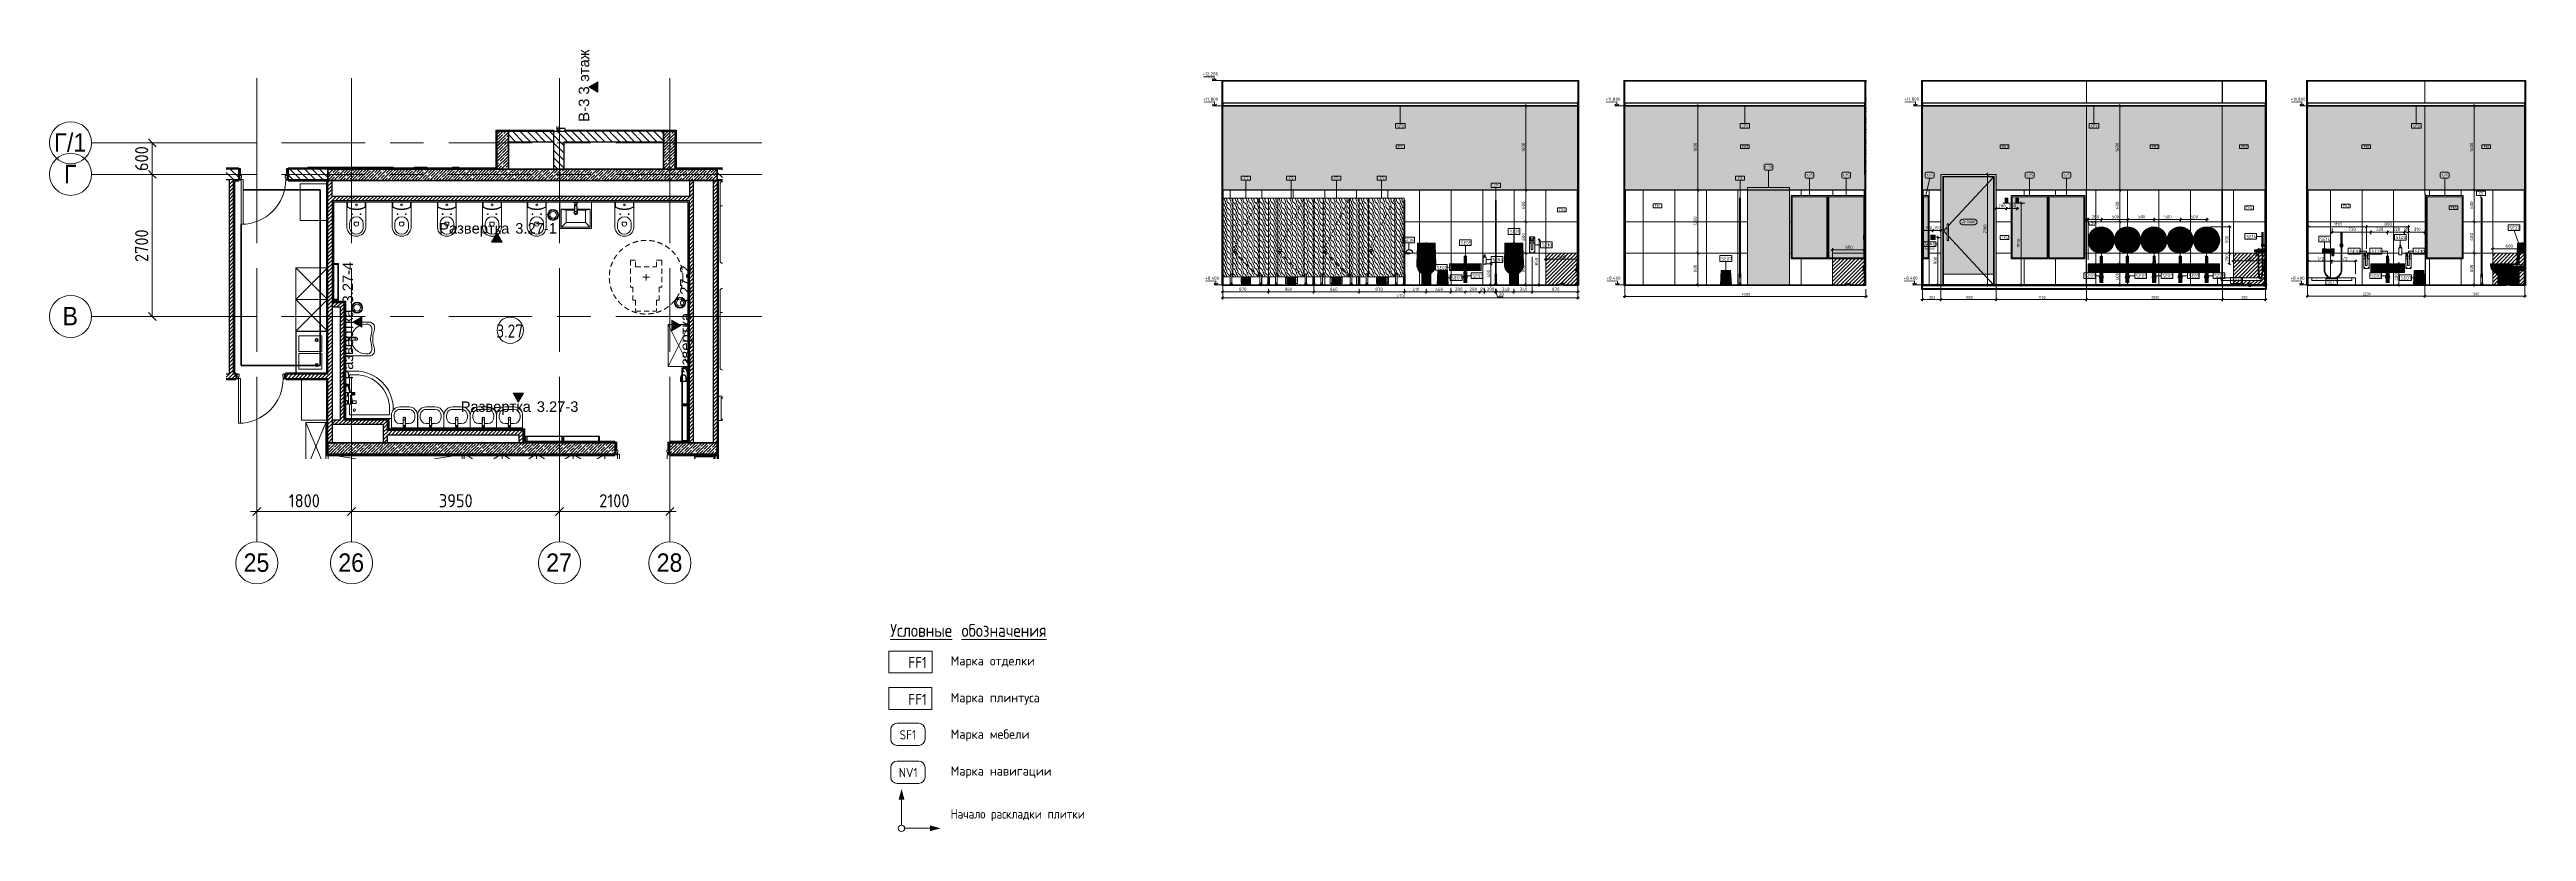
# Model space of a CAD drawing. Header units: millimetres. Extents: x 88919 to 135993, y -1987 to 12871.
import ezdxf

# ---------------------------------------------------------------- set-up
doc = ezdxf.new("R2010")
doc.units = ezdxf.units.MM
doc.linetypes.add('200_ШТРИХ__ш1_п0_6_', pattern=[160, 100, -60])
doc.linetypes.add('Осевая', pattern=[3175, 635, -476.25, 1587.5, -476.25])
for name, color, linetype, lineweight in [('0-1', 7, 'Continuous', 9), ('A-ANNO-DIMS', 7, 'Continuous', 9), ('A-ANNO-DIMS-100', 7, 'Continuous', 9), ('A-ANNO-DIMS-25', 7, 'Continuous', 9), ('A-AREA-IDEN', 7, 'Continuous', 9), ('A-CLNG-IDEN', 7, 'Continuous', 9), ('A-DETL', 7, 'Continuous', 9), ('A-DETL-1', 7, 'Continuous', 35), ('A-DETL-GENF', 7, 'Continuous', 9), ('A-DOOR', 7, 'Continuous', 9), ('A-DOOR-1', 7, 'Continuous', 13), ('A-DOOR-2', 7, '200_ШТРИХ__ш1_п0_6_', 9), ('A-DOOR-FRAM', 7, 'Continuous', 13), ('A-DOOR-FRAM-1', 7, 'Continuous', 9), ('A-DOOR-FRAM-2', 7, 'Continuous', 18), ('A-DOOR-IDEN', 7, 'Continuous', 9), ('A-FLOR', 7, 'Continuous', 9), ('A-GENM', 7, 'Continuous', 9), ('A-GENM-1', 7, 'Continuous', 30), ('A-GENM-IDEN', 7, 'Continuous', 9), ('A-GLAZ-CWMG', 7, 'Continuous', 9), ('A-GLAZ-CWMG-1', 7, 'Continuous', 25), ('A-WALL-2', 7, 'Continuous', 9), ('A-WALL-IDEN', 7, 'Continuous', 9), ('A-WALL-PATT', 7, 'Continuous', 9), ('E-ELEC-FIXT-IDEN', 7, 'Continuous', 9), ('G-ANNO-DIMS', 7, 'Continuous', 9), ('G-ANNO-DIMS-1', 7, 'Continuous', 20), ('G-ANNO-SYMB', 7, 'Continuous', 9), ('G-ANNO-TEXT', 7, 'Continuous', 9), ('I-FURN', 7, 'Continuous', 9), ('I-FURN-2', 7, '200_ШТРИХ__ш1_п0_6_', 13), ('I-FURN-3', 7, '200_ШТРИХ__ш1_п0_6_', 9), ('I-FURN-7', 7, '200_ШТРИХ__ш1_п0_6_', 18), ('I-FURN-IDEN', 7, 'Continuous', 9), ('I-WALL', 7, 'Continuous', 9), ('P-SANR-FIXT', 7, 'Continuous', 9), ('P-SANR-FIXT-1', 7, 'Continuous', 13), ('P-SANR-FIXT-3', 7, 'Continuous', 18), ('P-SANR-FIXT-IDEN', 7, 'Continuous', 9), ('Q-SPCQ', 7, 'Continuous', 9), ('Ограждение', 7, 'Continuous', 9), ('Оси', 7, 'Continuous', 9), ('Оси-1', 7, 'Continuous', 20), ('Оси-2', 7, 'Осевая', 9), ('Поручни', 7, 'Continuous', 9), ('Электрические приборы', 7, 'Continuous', 9)]:
    doc.layers.add(name, color=color, linetype=linetype, lineweight=lineweight)
for name, color, linetype, lineweight, transparency in [('0-2', 7, 'Continuous', 9, 0.7), ('I-FURN-5', 7, 'Continuous', 9, 1), ('P-SANR-FIXT-2', 7, 'Continuous', 9, 0.7)]:
    doc.layers.add(name, color=color, linetype=linetype, lineweight=lineweight, transparency=transparency)
for name, color, linetype, lineweight, true_color in [('A-CLNG-FNSH-1', 7, 'Continuous', 30, 0x3c3c3c), ('A-DETL-GENF-1', 1, 'Continuous', 9, 0xff0000), ('A-DETL-GENF-2', 7, 'Continuous', 9, 0xe0e0e0), ('A-FLOR-1', 7, 'Continuous', 9, 0x787878), ('A-FLOR-FNSH-1', 7, 'Continuous', 30, 0x3c3c3c), ('A-FLOR-FNSH-2', 7, 'Continuous', 40, 0x3c3c3c), ('A-FLOR-FNSH-3', 7, 'Continuous', 30, 0x767676), ('A-WALL-1', 7, 'Continuous', 25, 0x3c3c3c), ('A-WALL-3', 7, 'Continuous', 35, 0x3c3c3c), ('A-WALL-4', 7, 'Continuous', 30, 0x3c3c3c), ('A-WALL-5', 7, 'Continuous', 40, 0x3c3c3c), ('A-WALL-FNSH-1', 7, 'Continuous', 13, 0x3c3c3c), ('A-WALL-FNSH-2', 7, 'Continuous', 30, 0x3c3c3c), ('G-ANNO-TEXT-1', 7, 'Continuous', 9, 0x3c3c3c), ('G-ANNO-TEXT-2', 7, 'Continuous', 9, 0x008000), ('G-ANNO-TEXT-3', 1, 'Continuous', 9, 0xff0000), ('I-FURN-1', 11, 'Continuous', 9, 0xffaaaa), ('I-FURN-10', 7, 'Continuous', 9, 0xacacac), ('I-FURN-11', 7, 'Continuous', 9, 0x949494), ('I-FURN-13', 7, 'Continuous', 9, 0x757575), ('I-FURN-14', 7, 'Continuous', 9, 0x606060), ('I-FURN-4', 7, 'Continuous', 9, 0xf0f0f0), ('I-FURN-6', 1, 'Continuous', 9, 0xff0000), ('I-FURN-8', 7, 'Continuous', 9, 0xc0c0c0), ('I-WALL-1', 7, 'Continuous', 9, 0x787878), ('Q-SPCQ-1', 9, 'Continuous', 9, 0x808080), ('Q-SPCQ-2', 7, 'Continuous', 9, 0x7f7f7f), ('Q-SPCQ-3', 7, 'Continuous', 9, 0x676767)]:
    doc.layers.add(name, color=color, linetype=linetype, lineweight=lineweight, true_color=true_color)
doc.layers.add('I-FURN-12', color=7, linetype='Continuous', lineweight=9, true_color=0x303030, transparency=0.7)
doc.layers.add('I-FURN-9', color=7, linetype='Continuous', lineweight=9, true_color=0x7f7f7f, transparency=0.7)
doc.styles.add('Arial', font='arial.ttf', dxfattribs={"width": 0.9, "height": 350})
doc.styles.add('Arial_1', font='arial.ttf', dxfattribs={"height": 200})
doc.styles.add('GOST Common', font='GOST_Common.ttf', dxfattribs={"width": 0.9, "height": 250})
doc.styles.add('GOST Common_1', font='GOST_Common.ttf', dxfattribs={"height": 175})
doc.styles.add('GOST Common_2', font='GOST_Common.ttf', dxfattribs={"width": 0.9, "height": 210})
doc.styles.add('GOST Common_3', font='GOST_Common.ttf', dxfattribs={"width": 0.9, "height": 245})
doc.styles.add('GOST Common_4', font='GOST_Common.ttf', dxfattribs={"width": 0.9, "height": 175})
doc.styles.add('GOST Common_5', font='GOST_Common.ttf', dxfattribs={"width": 0.9, "height": 50})
doc.styles.add('GOST Common_6', font='GOST_Common.ttf', dxfattribs={"height": 50})
doc.styles.add('GOST Common_7', font='GOST_Common.ttf', dxfattribs={"height": 62.5})
doc.styles.add('ISOCPEUR', font='isocpeur.ttf', dxfattribs={"width": 0.9, "height": 250})
doc.styles.add('ISOCPEUR_1', font='isocpeur.ttf', dxfattribs={"width": 0.9, "height": 175})
doc.styles.add('ISOCPEUR_2', font='isocpeur.ttf', dxfattribs={"width": 0.9, "height": 62.5})
doc.styles.add('ISOCPEUR_3', font='isocpeur.ttf', dxfattribs={"width": 0.9, "height": 50})
doc.dimstyles.new('ISO-2_0_0_9К_Средний_округл2', dxfattribs={"dimscale": 304.8, "dimtxt": 49.799059, "dimasz": 0.123031, "dimexe": 0.098425, "dimexo": 0, "dimgap": 0, "dimtad": 1, "dimdec": 0, "dimrnd": 10, "dimzin": 0, "dimdsep": 46, "dimtxsty": 'ISOCPEUR_3', "dimblk1": 'OBLIQUE', "dimblk2": 'OBLIQUE', "dimsah": 1, "dimcen": 0.09, "dimdle": 0.098425, "dimazin": 0, "dimtfac": 1, "dimtdec": 4, "dimtix": 1, "dimtmove": 0, "dimatfit": 3, "dimfxl": 1, "dimtvp": 1, "dimtolj": 1, "dimtzin": 0, "dimarcsym": 2})
doc.dimstyles.new('ISO-2_5_0_9К_БОЛЬШОЙ', dxfattribs={"dimscale": 304.8, "dimtxt": 248.995294, "dimasz": 0.492126, "dimexe": 0.393701, "dimexo": 0.984252, "dimgap": 0, "dimtad": 1, "dimdec": 0, "dimrnd": 10, "dimzin": 0, "dimdsep": 46, "dimtxsty": 'ISOCPEUR', "dimblk1": 'OBLIQUE', "dimblk2": 'OBLIQUE', "dimsah": 1, "dimcen": 0.09, "dimdle": 0.393701, "dimazin": 0, "dimtfac": 1, "dimtdec": 4, "dimtix": 1, "dimtmove": 0, "dimatfit": 3, "dimfxl": 1, "dimtvp": 1, "dimtolj": 1, "dimtzin": 0, "dimarcsym": 2})
doc.dimstyles.new('ISO-2_5_0_9К_БОЛЬШОЙ_1', dxfattribs={"dimscale": 304.8, "dimtxt": 62.248823, "dimasz": 0.123031, "dimexe": 0.098425, "dimexo": 0.246063, "dimgap": 0, "dimtad": 1, "dimdec": 0, "dimrnd": 10, "dimzin": 0, "dimdsep": 46, "dimtxsty": 'ISOCPEUR_2', "dimblk1": 'OBLIQUE', "dimblk2": 'OBLIQUE', "dimsah": 1, "dimcen": 0.09, "dimdle": 0.098425, "dimazin": 0, "dimtfac": 1, "dimtdec": 4, "dimtix": 1, "dimtmove": 0, "dimatfit": 3, "dimfxl": 1, "dimtvp": 1, "dimtolj": 1, "dimtzin": 0, "dimarcsym": 2})
doc.dimstyles.new('ISO-2_5_0_9К_БОЛЬШОЙ_2', dxfattribs={"dimscale": 304.8, "dimtxt": 62.248823, "dimasz": 0.123031, "dimexe": 0.098425, "dimexo": 0.246063, "dimgap": 0, "dimtad": 1, "dimdec": 0, "dimrnd": 10, "dimzin": 0, "dimdsep": 46, "dimtxsty": 'ISOCPEUR_2', "dimblk1": 'OBLIQUE', "dimblk2": 'OBLIQUE', "dimsah": 1, "dimcen": 0.09, "dimdle": 0.098425, "dimazin": 0, "dimtfac": 1, "dimtdec": 4, "dimtix": 1, "dimtmove": 1, "dimatfit": 3, "dimfxl": 1, "dimtvp": 1, "dimtolj": 1, "dimtzin": 0, "dimarcsym": 2})
doc.dimstyles.new('ISO-2_5_0_9К_БОЛЬШОЙ_3', dxfattribs={"dimscale": 304.8, "dimtxt": 62.248823, "dimasz": 0.123031, "dimexe": 0.098425, "dimexo": 0.246063, "dimgap": 0, "dimtad": 1, "dimdec": 0, "dimrnd": 10, "dimzin": 0, "dimdsep": 46, "dimtxsty": 'ISOCPEUR_2', "dimblk1": 'OBLIQUE', "dimblk2": 'OBLIQUE', "dimsah": 1, "dimcen": 0.09, "dimdle": 0.098425, "dimazin": 0, "dimtfac": 1, "dimtdec": 4, "dimtix": 1, "dimtmove": 2, "dimatfit": 3, "dimfxl": 1, "dimtvp": 1, "dimtolj": 1, "dimtzin": 0, "dimarcsym": 2})
pattern_1 = [(45, (0, 0), (-35.35534, 35.35534), [])]
pattern_2 = [(45, (0, 0), (-57.024626, 57.024626), []), (45, (57.025, 0), (-57.024626, 57.024626), [100.806, -20.161, 3.353, -16.808])]
pattern_3 = [(135, (0, 0), (-70.71068, -70.71068), [])]
pattern_4 = [(0, (0, 0), (121.92, 30.48), [10.058, -81.382, 10.058, -81.382, -487.68]), (0, (0, 0), (121.92, 30.48), [-182.88, 10.058, -172.822, 10.058, -81.382, -213.36]), (0, (0, 0), (121.92, 30.48), [-457.2, 10.058, -50.902, 10.058, -142.342]), (120, (45.72, 15.24), (-87.356454, 90.345817), [10.058, -81.382, 10.058, -81.382, -487.68]), (120, (45.72, 15.24), (-87.356454, 90.345817), [-182.88, 10.058, -172.822, 10.058, -81.382, -213.36]), (120, (45.72, 15.24), (-87.356454, 90.345817), [-457.2, 10.058, -50.902, 10.058, -142.342]), (240, (60.96, 76.2), (-34.563546, -120.825817), [10.058, -81.382, 10.058, -81.382, -487.68]), (240, (60.96, 76.2), (-34.563546, -120.825817), [-182.88, 10.058, -172.822, 10.058, -81.382, -213.36]), (240, (60.96, 76.2), (-34.563546, -120.825817), [-457.2, 10.058, -50.902, 10.058, -142.342])]
pattern_5 = [(0, (115223.781, 0), (30.48, 7.62), [2.515, -20.345, 2.515, -20.345, -121.92]), (0, (115223.781, 0), (30.48, 7.62), [-45.72, 2.515, -43.205, 2.515, -20.345, -53.34]), (0, (115223.781, 0), (30.48, 7.62), [-114.3, 2.515, -12.725, 2.515, -35.585]), (120, (115235.211, 3.81), (-21.8391136, 22.5864543), [2.515, -20.345, 2.515, -20.345, -121.92]), (120, (115235.211, 3.81), (-21.8391136, 22.5864543), [-45.72, 2.515, -43.205, 2.515, -20.345, -53.34]), (120, (115235.211, 3.81), (-21.8391136, 22.5864543), [-114.3, 2.515, -12.725, 2.515, -35.585]), (240, (115239.021, 19.05), (-8.6408864, -30.2064543), [2.515, -20.345, 2.515, -20.345, -121.92]), (240, (115239.021, 19.05), (-8.6408864, -30.2064543), [-45.72, 2.515, -43.205, 2.515, -20.345, -53.34]), (240, (115239.021, 19.05), (-8.6408864, -30.2064543), [-114.3, 2.515, -12.725, 2.515, -35.585])]
pattern_6 = [(108.435, (98345.146, 0), (-104.12482, 208.24949), [39.513, -289.759]), (139.399, (98332.651, 37.485), (-624.752851, 520.62186), [19.2, -940.786]), (136.848, (98422.198, 49.98), (-1561.885053, 1457.7390814), [45.673, -2237.967]), (109.983, (98388.878, 81.217), (-312.3734825, 833.000664), [24.375, -1194.377]), (90, (98380.55, 0), (-104.125, 104.125), [20.825, -83.3]), (118.443, (98380.548, 20.825), (728.8768032, -1353.6246336), [56.841, -2785.218]), (84.289, (98353.476, 70.805), (-104.131824, -937.124192), [20.929, -1025.515]), (129.806, (98355.558, 91.63), (416.50377, -520.62198), [16.265, -796.978])]
pattern_7 = [(108.435, (98345.146, 0), (-104.12482, 208.24949), [39.513, -289.759]), (139.399, (98332.651, 37.485), (-624.752851, 520.62186), [19.2, -940.786]), (136.848, (98422.198, 49.98), (-1561.885053, 1457.7390814), [45.673, -2237.967]), (109.983, (98388.878, 81.218), (-312.3734825, 833.000664), [24.375, -1194.377]), (90, (98380.55, 0), (-104.125, 104.125), [20.825, -83.3]), (118.443, (98380.548, 20.825), (728.8768032, -1353.6246336), [56.841, -2785.218]), (84.289, (98353.476, 70.805), (-104.131824, -937.124192), [20.929, -1025.515]), (129.806, (98355.558, 91.63), (416.50377, -520.62198), [16.265, -796.978])]
pattern_8 = [(45, (115223.78, 0), (-35.35534, 35.35534), [])]
pattern_9 = [(0, (128837.4966, 0), (30.48, 7.62), [2.515, -20.345, 2.515, -20.345, -121.92]), (0, (128837.4966, 0), (30.48, 7.62), [-45.72, 2.515, -43.205, 2.515, -20.345, -53.34]), (0, (128837.4966, 0), (30.48, 7.62), [-114.3, 2.515, -12.725, 2.515, -35.585]), (120, (128848.9266, 3.81), (-21.8391136, 22.5864543), [2.515, -20.345, 2.515, -20.345, -121.92]), (120, (128848.9266, 3.81), (-21.8391136, 22.5864543), [-45.72, 2.515, -43.205, 2.515, -20.345, -53.34]), (120, (128848.9266, 3.81), (-21.8391136, 22.5864543), [-114.3, 2.515, -12.725, 2.515, -35.585]), (240, (128852.7366, 19.05), (-8.6408864, -30.2064543), [2.515, -20.345, 2.515, -20.345, -121.92]), (240, (128852.7366, 19.05), (-8.6408864, -30.2064543), [-45.72, 2.515, -43.205, 2.515, -20.345, -53.34]), (240, (128852.7366, 19.05), (-8.6408864, -30.2064543), [-114.3, 2.515, -12.725, 2.515, -35.585])]
pattern_10 = [(0, (225573.802, 0), (30.48, 7.62), [2.515, -20.345, 2.515, -20.345, -121.92]), (0, (225573.802, 0), (30.48, 7.62), [-45.72, 2.515, -43.205, 2.515, -20.345, -53.34]), (0, (225573.802, 0), (30.48, 7.62), [-114.3, 2.515, -12.725, 2.515, -35.585]), (120, (225585.232, 3.81), (-21.8391136, 22.5864543), [2.515, -20.345, 2.515, -20.345, -121.92]), (120, (225585.232, 3.81), (-21.8391136, 22.5864543), [-45.72, 2.515, -43.205, 2.515, -20.345, -53.34]), (120, (225585.232, 3.81), (-21.8391136, 22.5864543), [-114.3, 2.515, -12.725, 2.515, -35.585]), (240, (225589.042, 19.05), (-8.6408864, -30.2064543), [2.515, -20.345, 2.515, -20.345, -121.92]), (240, (225589.042, 19.05), (-8.6408864, -30.2064543), [-45.72, 2.515, -43.205, 2.515, -20.345, -53.34]), (240, (225589.042, 19.05), (-8.6408864, -30.2064543), [-114.3, 2.515, -12.725, 2.515, -35.585])]
pattern_11 = [(45, (225573.8, 0), (-35.35534, 35.35534), [])]
pattern_12 = [(0, (125982.7886, 0), (30.48, 7.62), [2.515, -20.345, 2.515, -20.345, -121.92]), (0, (125982.7886, 0), (30.48, 7.62), [-45.72, 2.515, -43.205, 2.515, -20.345, -53.34]), (0, (125982.7886, 0), (30.48, 7.62), [-114.3, 2.515, -12.725, 2.515, -35.585]), (120, (125994.2186, 3.81), (-21.8391136, 22.5864543), [2.515, -20.345, 2.515, -20.345, -121.92]), (120, (125994.2186, 3.81), (-21.8391136, 22.5864543), [-45.72, 2.515, -43.205, 2.515, -20.345, -53.34]), (120, (125994.2186, 3.81), (-21.8391136, 22.5864543), [-114.3, 2.515, -12.725, 2.515, -35.585]), (240, (125998.0286, 19.05), (-8.6408864, -30.2064543), [2.515, -20.345, 2.515, -20.345, -121.92]), (240, (125998.0286, 19.05), (-8.6408864, -30.2064543), [-45.72, 2.515, -43.205, 2.515, -20.345, -53.34]), (240, (125998.0286, 19.05), (-8.6408864, -30.2064543), [-114.3, 2.515, -12.725, 2.515, -35.585])]
pattern_13 = [(90, (134068.3, 8400), (-600, 4e-14), []), (180, (134068.3, 8400), (-7e-14, -600), [])]
pattern_14 = [(45, (125982.79, 0), (-35.35534, 35.35534), [])]

msp = doc.modelspace()

# ---------------------------------------------------------------- texts
at = {"layer": 'A-AREA-IDEN', "insert": (97409.8, 7647), "char_height": 250, "width": 663.797, "attachment_point": 1, "style": 'GOST Common'}
msp.add_mtext('3.27', dxfattribs=at)
at = {"layer": 'A-CLNG-IDEN', "char_height": 50, "width": 130.274, "attachment_point": 1, "style": 'GOST Common_6'}
for insert in [(114535, 11442.3), (121081.8, 11442.3), (127718.1, 11442.3), (133842.1, 11442.3)]:
    msp.add_mtext('CF3', dxfattribs=dict(at, insert=insert))
at = {"layer": 'A-DOOR-IDEN', "char_height": 50, "attachment_point": 1, "style": 'GOST Common_6'}
for s, insert, width in [('\\fGOST Common|b0|i0|c204|p34|;Д', (125270.7, 9625.3), 56.118), ('-7', (125317, 9625.3), 88.186), ('\\fGOST Common|b0|i0|c204|p34|;а', (125389.8, 9625.3), 50.105), ('\\fGOST Common|b0|i0|c204|p34|;(', (125431.1, 9625.3), 24.051), ('\\fGOST Common|b0|i0|c204|p34|;л', (125451, 9625.3), 42.089), ('\\fGOST Common|b0|i0|c204|p34|;)', (125485.7, 9625.3), 24.051)]:
    msp.add_mtext(s, dxfattribs=dict(at, insert=insert, width=width))
at = {"layer": 'A-GENM-IDEN', "char_height": 50, "width": 44.093, "attachment_point": 1, "style": 'GOST Common_6'}
for s, insert in [('\\fGOST Common|b0|i0|c204|p34|;С', (111619.7, 10452.8)), ('\\fGOST Common|b0|i0|c204|p34|;5', (111656.1, 10452.8)), ('\\fGOST Common|b0|i0|c204|p34|;С', (112479.7, 10452.8)), ('\\fGOST Common|b0|i0|c204|p34|;5', (112516.1, 10452.8)), ('\\fGOST Common|b0|i0|c204|p34|;С', (113339.7, 10452.8)), ('\\fGOST Common|b0|i0|c204|p34|;5', (113376.1, 10452.8)), ('\\fGOST Common|b0|i0|c204|p34|;С', (114199.7, 10452.8)), ('\\fGOST Common|b0|i0|c204|p34|;5', (114236.1, 10452.8)), ('\\fGOST Common|b0|i0|c204|p34|;С', (121011, 10452.8)), ('\\fGOST Common|b0|i0|c204|p34|;9', (121047.4, 10452.8)), ('\\fGOST Common|b0|i0|c204|p34|;С', (116370.2, 10315.5)), ('\\fGOST Common|b0|i0|c204|p34|;7', (116406.6, 10315.5)), ('\\fGOST Common|b0|i0|c204|p34|;С', (135092.5, 10163.4)), ('\\fGOST Common|b0|i0|c204|p34|;5', (135128.8, 10163.4)), ('\\fGOST Common|b0|i0|c204|p34|;С', (111619.7, 8503.2)), ('\\fGOST Common|b0|i0|c204|p34|;5', (111656.1, 8503.2))]:
    msp.add_mtext(s, dxfattribs=dict(at, insert=insert))
at = {"layer": 'A-WALL-IDEN', "char_height": 50, "attachment_point": 1, "style": 'GOST Common_5'}
for s, insert, width in [('FK1', (114545.6, 11049.5), 111.835), ('FK1', (121091.9, 11049.5), 111.835), ('FK1', (126028.2, 11049.5), 111.835), ('FK1', (128877.7, 11049.5), 111.835), ('FK1', (130577.7, 11049.5), 111.835), ('FK1', (132902.7, 11049.5), 111.835), ('FK1', (135182.2, 11049.5), 111.835), ('FK4', (119425.8, 9923), 129.873), ('FK4', (130668.4, 9888.7), 129.873), ('FK4', (132510, 9922.7), 129.873), ('FK4', (134552.4, 9890.6), 129.873), ('FK4', (117608.9, 9850.8), 129.873), ('FK4', (126021.3, 9324.5), 129.873)]:
    msp.add_mtext(s, dxfattribs=dict(at, insert=insert, width=width))
at = {"layer": 'E-ELEC-FIXT-IDEN', "attachment_point": 1}
for s, insert, char_height, width, style in [('SWA03', (124510.3, 9205.1), 62.5, 320.675, 'GOST Common_7'), ('h=900', (124555.6, 9114.9), 50, 220.464, 'GOST Common_6')]:
    msp.add_mtext(s, dxfattribs=dict(at, insert=insert, char_height=char_height, width=width, style=style))
at = {"layer": 'G-ANNO-SYMB', "char_height": 200, "attachment_point": 1, "rotation": 90, "style": 'Arial_1'}
for s, insert, width in [('этаж', (98975.1, 12259.6), 761.603), ('-3 3 ', (98975.1, 11690.7), 689.451), ('\\fArial|b0|i0|c204|p34|;В', (98975.1, 11498.9), 232.489), (' 3.27-4', (94488.8, 7968.2), 1074.261), (' 3.27-2', (100903.2, 7900), 1074.261), ('Развертка', (94488.8, 6599), 1659.493), ('Развертка', (100903.2, 6530.8), 1659.493)]:
    msp.add_mtext(s, dxfattribs=dict(at, insert=insert, width=width))
at = {"layer": 'G-ANNO-SYMB', "char_height": 200, "attachment_point": 1, "style": 'Arial_1'}
for s, insert, width in [('Развертка', (96323.5, 9573.6), 1659.493), (' 3.27-1', (97692.8, 9573.6), 1074.261), ('Развертка', (96732.5, 6185.6), 1659.493), (' 3.27-3', (98101.7, 6185.6), 1074.261)]:
    msp.add_mtext(s, dxfattribs=dict(at, insert=insert, width=width))
at = {"layer": 'G-ANNO-TEXT', "attachment_point": 1}
for s, insert, char_height, width, style in [('\\LУсловные', (104896.7, 1955.6), 245, 1550.544, 'GOST Common_3'), ('\\L\\fGOST Common|b0|i0|c204|p34|;\\W.9;\\L ', (106176, 1955.6), 245, 90.911, 'GOST Common_3'), ('\\Lобозначения', (106251, 1955.6), 245, 2111.164, 'GOST Common_3'), ('Начало', (106045.4, -1567.6), 175, 863.658, 'GOST Common_4'), ('\\fGOST Common|b0|i0|c204|p34|;\\W.9; ', (106758, -1567.6), 175, 65.658, 'GOST Common_4'), ('раскладки', (106812.1, -1567.6), 175, 1237.405, 'GOST Common_4'), ('\\fGOST Common|b0|i0|c204|p34|;\\W.9; ', (107833.1, -1567.6), 175, 65.658, 'GOST Common_4'), ('плитки', (107887.3, -1567.6), 175, 853.557, 'GOST Common_4')]:
    msp.add_mtext(s, dxfattribs=dict(at, insert=insert, char_height=char_height, width=width, style=style))
at = {"layer": 'G-ANNO-TEXT-1', "attachment_point": 1}
for s, insert, char_height, width, style in [('   FF1   ', (104896.7, 1327.3), 210, 929.316, 'GOST Common_2'), ('Марка', (106045.4, 1343.2), 175, 830.548, 'GOST Common_1'), ('\\fGOST Common|b0|i0|c204|p34|; ', (106730.7, 1343.2), 175, 72.954, 'GOST Common_1'), ('отделки', (106790.8, 1343.2), 175, 1099.915, 'GOST Common_1'), ('Марка', (106045.4, 643.2), 175, 830.548, 'GOST Common_1'), ('\\fGOST Common|b0|i0|c204|p34|; ', (106730.7, 643.2), 175, 72.954, 'GOST Common_1'), ('плинтуса', (106790.8, 643.2), 175, 1245.822, 'GOST Common_1'), ('Марка', (106045.4, -50.9), 175, 830.548, 'GOST Common_1'), ('\\fGOST Common|b0|i0|c204|p34|; ', (106730.7, -50.9), 175, 72.954, 'GOST Common_1'), ('мебели', (106790.8, -50.9), 175, 925.949, 'GOST Common_1'), ('Марка', (106045.4, -750.9), 175, 830.548, 'GOST Common_1'), ('\\fGOST Common|b0|i0|c204|p34|; ', (106730.7, -750.9), 175, 72.954, 'GOST Common_1'), ('навигации', (106790.8, -750.9), 175, 1414.177, 'GOST Common_1')]:
    msp.add_mtext(s, dxfattribs=dict(at, insert=insert, char_height=char_height, width=width, style=style))
at = {"layer": 'G-ANNO-TEXT-2', "char_height": 175, "attachment_point": 1, "style": 'ISOCPEUR_1'}
for s, insert, width in [('SF1', (105074.1, -63.7), 383.848), ('NV1', (105060.2, -782), 419.202)]:
    msp.add_mtext(s, dxfattribs=dict(at, insert=insert, width=width))
at = {"layer": 'G-ANNO-TEXT-3', "insert": (104896.7, 627.3), "char_height": 210, "width": 929.316, "attachment_point": 1, "style": 'GOST Common_2'}
msp.add_mtext('   FF1   ', dxfattribs=at)
at = {"layer": 'I-FURN-IDEN', "char_height": 50, "attachment_point": 1, "style": 'GOST Common_6'}
for s, insert, width in [('1,161', (121520.8, 10664.7), 156.329), ('1,25', (122304.3, 10509.7), 140.295), ('1,25', (123004.3, 10509.7), 140.295), ('1,25', (124589.8, 10509.7), 140.295), ('1,25', (126488.6, 10509.7), 140.295), ('1,25', (127188.2, 10509.7), 140.295), ('1,25', (134377.6, 10509.7), 140.295), ('1,22', (127824, 9393.6), 140.295), ('\\fGOST Common|b0|i0|c204|p34|;а', (127939.8, 9393.6), 50.105), ('1,22', (128324, 9393.6), 140.295), ('\\fGOST Common|b0|i0|c204|p34|;а', (128439.7, 9393.6), 50.105), ('1,22', (128832.6, 9393.6), 140.295), ('\\fGOST Common|b0|i0|c204|p34|;а', (128948.3, 9393.6), 50.105), ('1,22', (129324, 9393.6), 140.295), ('\\fGOST Common|b0|i0|c204|p34|;а', (129439.7, 9393.6), 50.105), ('1,22', (129851.7, 9393.6), 140.295), ('\\fGOST Common|b0|i0|c204|p34|;а', (129967.5, 9393.6), 50.105)]:
    msp.add_mtext(s, dxfattribs=dict(at, insert=insert, width=width))
at = {"layer": 'P-SANR-FIXT-IDEN', "char_height": 62.5, "attachment_point": 1, "style": 'GOST Common_7'}
for s, insert, width in [('SE21', (116669, 9440), 206.435), ('SE22', (135668.3, 9512), 222.468), ('SE06', (114663.5, 9280.1), 222.468), ('SE05', (115738.5, 9228.4), 222.468), ('SE10', (117284.1, 9187.4), 206.435), ('SE05', (127825.7, 9127.2), 222.468), ('SE05', (128320.6, 9127.2), 222.468), ('SE05', (128829.7, 9127.2), 222.468), ('SE05', (129325.6, 9133.4), 222.468), ('SE05', (129825.6, 9133.4), 222.468), ('SE14', (130667, 9347.7), 212.447), ('SE14', (132074, 9297.9), 212.447), ('SE10', (132636.8, 9066.4), 206.435), ('SE13', (133048.9, 9066.4), 206.435), ('SE04', (133505, 9331.7), 228.481), ('SE10', (133869, 9066.4), 206.435), ('SE22', (112435.1, 8508.2), 222.468), ('SE22', (113283.6, 8508.2), 222.468), ('SE22', (114164.9, 8508.2), 222.468), ('SE02', (115280.8, 8759.5), 222.468), ('SE07', (115563.9, 8561.9), 222.468), ('SE03', (115961.8, 8599.9), 222.468), ('SE04', (116340.3, 8909.4), 228.481), ('SE07', (120689.6, 8926.3), 222.468), ('SE03', (127602.4, 8599.9), 222.468), ('SE18', (127825.1, 8751.5), 206.435), ('SE18', (128325, 8751.5), 206.435), ('SE03', (128573.3, 8599.9), 222.468), ('SE18', (128825, 8751.5), 206.435), ('SE03', (129075, 8599.9), 222.468), ('SE18', (129325, 8751.5), 206.435), ('SE03', (129574.3, 8599.9), 222.468), ('SE18', (129825, 8751.5), 206.435), ('SE03', (130062.3, 8599.9), 222.468), ('SE17', (130401, 8509.5), 206.435), ('SE17', (132208.1, 8487.7), 206.435), ('SE03', (133037.4, 8599.9), 222.468), ('SE13', (133267.3, 8745.2), 206.435), ('SE07', (133605, 8561.9), 222.468)]:
    msp.add_mtext(s, dxfattribs=dict(at, insert=insert, width=width))
at = {"layer": 'Оси', "char_height": 350, "attachment_point": 1, "style": 'Arial'}
for s, insert, width in [('/1', (89249.9, 11281), 454.557), ('\\fArial|b0|i0|c204|p34|;\\W.9;Г', (89005.9, 11281), 295.823), ('\\fArial|b0|i0|c204|p34|;\\W.9;Г', (89193.5, 10681), 295.823), ('\\fArial|b0|i0|c204|p34|;\\W.9;В', (89166.5, 7981), 360.759), ('25', (92607.4, 3296.5), 606.076), ('26', (94407.4, 3296.5), 606.076), ('27', (98357.4, 3296.5), 606.076), ('28', (100457.4, 3296.5), 606.076)]:
    msp.add_mtext(s, dxfattribs=dict(at, insert=insert, width=width))

# ---------------------------------------------------------------- blocks, each defined once
blk = doc.blocks.new('110_Дверь_СКБ_1Ст_Внутренняя1 - Д-7а_л__950x2100h_Туалет-32220591-План разверток пом_3_27_ Этаж 3')
at = {"layer": 'A-DOOR'}
h = blk.add_hatch(dxfattribs=at)
h.set_pattern_fill('FP_3', color=256, style=0, pattern_type=2)
h.set_pattern_definition([(135, (1776.41, 174.685), (-14.14214, -14.14214), []), (225, (1776.41, 174.685), (14.14214, -14.14214), [])])
h.paths.add_polyline_path([(537, 110), (512, 110), (512, -110), (537, -110)])
at = {"layer": 'A-DOOR-FRAM-1'}
h = blk.add_hatch(dxfattribs=at)
h.set_pattern_fill('FP_4', color=256, style=0, pattern_type=2)
h.set_pattern_definition([(45, (-346.384, 174.685), (-14.1421, 14.1421), []), (135, (-346.384, 174.685), (-14.1421, -14.1421), [])])
h.paths.add_polyline_path([(-488, 110), (-513, 110), (-513, -110), (-488, -110)])
at = {"layer": 'A-DOOR'}
blk.add_arc((487, 110), 950, 174.942, 180, dxfattribs=at)
at = {"layer": 'A-DOOR-1'}
for p, q in [((447, 194), (447, 110)), ((447, 110), (487, 110)), ((487, 110), (487, 194))]:
    blk.add_line(p, q, dxfattribs=at)
at = {"layer": 'A-DOOR-FRAM'}
for p, q in [((-473, 118), (-543, 118)), ((-543, 118), (-543, 110)), ((-543, 110), (-473, 110)), ((-488, 110), (-513, 110)), ((-513, 110), (-513, -110)), ((-463, 110), (-488, 110)), ((-488, 110), (-488, 30)), ((-488, -110), (-488, 110)), ((-473, 110), (-488, 110)), ((-488, 110), (-488, 109)), ((-488, 109), (-473, 109)), ((-488, 30), (-453, 30)), ((-473, 30), (-488, 30)), ((-488, 30), (-488, -110)), ((-473, 110), (-473, 118)), ((-473, 109), (-473, 110)), ((-473, -110), (-473, 30)), ((-463, 70), (-463, 110)), ((-453, 70), (-463, 70)), ((-453, 30), (-453, 70)), ((487, 70), (477, 70)), ((477, 70), (477, 30)), ((477, 30), (512, 30)), ((487, 110), (487, 70)), ((512, 110), (487, 110)), ((567, 118), (497, 118)), ((497, 118), (497, 110)), ((512, 110), (497, 110)), ((497, 110), (497, 109)), ((497, 110), (567, 110)), ((497, 109), (512, 109)), ((512, 30), (497, 30)), ((497, 30), (497, -110)), ((512, 30), (512, 110)), ((537, 110), (512, 110)), ((512, 110), (512, -110)), ((512, 109), (512, 110)), ((512, -110), (512, 30)), ((537, -110), (537, 110)), ((567, 110), (567, 118)), ((-473, -110), (-543, -110)), ((-543, -110), (-543, -118)), ((-543, -118), (-473, -118)), ((-513, -110), (-488, -110)), ((-488, -110), (-473, -110)), ((-473, -118), (-473, -110)), ((497, -110), (512, -110)), ((567, -110), (497, -110)), ((497, -110), (497, -118)), ((497, -118), (567, -118)), ((512, -110), (537, -110)), ((567, -118), (567, -110))]:
    blk.add_line(p, q, dxfattribs=at)
blk = doc.blocks.new('110_Дверь_СКБ_1Ст_Внутренняя1 - Д-8 950x2100h_охрана-31784688-План разверток пом_3_27_ Этаж 3')
at = {"layer": 'A-DOOR'}
h = blk.add_hatch(dxfattribs=at)
h.set_pattern_fill('FP_5', color=256, style=0, pattern_type=2)
h.set_pattern_definition([(135, (1826.41, 164.685), (-14.14214, -14.14214), []), (225, (1826.41, 164.685), (14.14214, -14.14214), [])])
h.paths.add_polyline_path([(487.5, 100), (462.5, 100), (462.5, -100), (487.5, -100)])
at = {"layer": 'A-DOOR-FRAM-1'}
h = blk.add_hatch(dxfattribs=at)
h.set_pattern_fill('FP_6', color=256, style=0, pattern_type=2)
h.set_pattern_definition([(45, (-296.384, 164.685), (-14.1421, 14.1421), []), (135, (-296.384, 164.685), (-14.1421, -14.1421), [])])
h.paths.add_polyline_path([(-459.3, 100), (-462.5, 100), (-462.5, -100), (-437.5, -100), (-437.5, 100)])
at = {"layer": 'A-DOOR'}
blk.add_arc((437.5, 100), 850, 90, 180, dxfattribs=at)
at = {"layer": 'A-DOOR-1'}
for p, q in [((437.5, 950), (397.5, 950)), ((397.5, 950), (397.5, 100)), ((437.5, 100), (437.5, 950)), ((397.5, 100), (437.5, 100))]:
    blk.add_line(p, q, dxfattribs=at)
at = {"layer": 'A-DOOR-FRAM'}
for p, q in [((-422.5, 108), (-492.5, 108)), ((-492.5, 108), (-492.5, 100)), ((-492.5, 100), (-422.5, 100)), ((-437.5, 100), (-462.5, 100)), ((-462.5, 100), (-462.5, -100)), ((-412.5, 100), (-437.5, 100)), ((-437.5, 100), (-437.5, 20)), ((-437.5, -100), (-437.5, 100)), ((-422.5, 100), (-437.5, 100)), ((-437.5, 100), (-437.5, 99)), ((-437.5, 99), (-422.5, 99)), ((-437.5, 20), (-402.5, 20)), ((-422.5, 20), (-437.5, 20)), ((-437.5, 20), (-437.5, -100)), ((-422.5, 100), (-422.5, 108)), ((-422.5, 99), (-422.5, 100)), ((-422.5, -100), (-422.5, 20)), ((-412.5, 60), (-412.5, 100)), ((-402.5, 60), (-412.5, 60)), ((-402.5, 20), (-402.5, 60)), ((437.5, 60), (427.5, 60)), ((427.5, 60), (427.5, 20)), ((427.5, 20), (462.5, 20)), ((437.5, 100), (437.5, 60)), ((462.5, 100), (437.5, 100)), ((517.5, 108), (447.5, 108)), ((447.5, 108), (447.5, 100)), ((462.5, 100), (447.5, 100)), ((447.5, 100), (447.5, 99)), ((447.5, 100), (517.5, 100)), ((447.5, 99), (462.5, 99)), ((462.5, 20), (447.5, 20)), ((447.5, 20), (447.5, -100)), ((462.5, 20), (462.5, 100)), ((487.5, 100), (462.5, 100)), ((462.5, 100), (462.5, -100)), ((462.5, 99), (462.5, 100)), ((462.5, -100), (462.5, 20)), ((487.5, -100), (487.5, 100)), ((517.5, 100), (517.5, 108)), ((-422.5, -100), (-492.5, -100)), ((-492.5, -100), (-492.5, -108)), ((-492.5, -108), (-422.5, -108)), ((-462.5, -100), (-437.5, -100)), ((-437.5, -100), (-422.5, -100)), ((-422.5, -108), (-422.5, -100)), ((447.5, -100), (462.5, -100)), ((517.5, -100), (447.5, -100)), ((447.5, -100), (447.5, -108)), ((447.5, -108), (517.5, -108)), ((462.5, -100), (487.5, -100)), ((517.5, -108), (517.5, -100))]:
    blk.add_line(p, q, dxfattribs=at)
blk = doc.blocks.new('110_Дверь_СКБ_1Ст_Внутренняя1 - Д-8 950x2100h_охрана-32224770-План разверток пом_3_27_ Этаж 3')
at = {"layer": 'A-DOOR'}
h = blk.add_hatch(dxfattribs=at)
h.set_pattern_fill('FP_7', color=256, style=0, pattern_type=2)
h.set_pattern_definition([(135, (1826.41, 104.685), (-14.14214, -14.14214), []), (225, (1826.41, 104.685), (14.14214, -14.14214), [])])
h.paths.add_polyline_path([(487, 40), (462, 40), (462, -40), (487, -40), (487, -14)])
at = {"layer": 'A-DOOR-FRAM-1'}
h = blk.add_hatch(dxfattribs=at)
h.set_pattern_fill('FP_8', color=256, style=0, pattern_type=2)
h.set_pattern_definition([(45, (-296.384, 104.685), (-14.1421, 14.1421), []), (135, (-296.384, 104.685), (-14.1421, -14.1421), [])])
h.paths.add_polyline_path([(-438, 40), (-463, 40), (-463, -40), (-438, -40), (-438, -14)])
at = {"layer": 'A-DOOR'}
blk.add_arc((437, 40), 850, 90, 180, dxfattribs=at)
at = {"layer": 'A-DOOR-1'}
for p, q in [((437, 890), (397, 890)), ((397, 890), (397, 40)), ((437, 40), (437, 890)), ((397, 40), (437, 40))]:
    blk.add_line(p, q, dxfattribs=at)
at = {"layer": 'A-DOOR-FRAM'}
for p, q in [((-423, 48), (-493, 48)), ((-493, 48), (-493, 40)), ((-493, 40), (-423, 40)), ((-438, 40), (-463, 40)), ((-463, 40), (-463, -40)), ((-413, 40), (-438, 40)), ((-438, 40), (-438, -40)), ((-438, -40), (-438, 40)), ((-423, 40), (-438, 40)), ((-438, 40), (-438, 39)), ((-438, 39), (-423, 39)), ((-423, 40), (-423, 48)), ((-423, 39), (-423, 40)), ((-413, 0), (-413, 40)), ((-403, 0), (-413, 0)), ((-403, -40), (-403, 0)), ((437, 0), (427, 0)), ((427, 0), (427, -40)), ((437, 40), (437, 0)), ((462, 40), (437, 40)), ((517, 48), (447, 48)), ((447, 48), (447, 40)), ((462, 40), (447, 40)), ((447, 40), (447, 39)), ((447, 40), (517, 40)), ((447, 39), (462, 39)), ((462, -40), (462, 40)), ((487, 40), (462, 40)), ((462, 40), (462, -40)), ((462, 39), (462, 40)), ((487, -40), (487, 40)), ((517, 40), (517, 48)), ((-423, -40), (-493, -40)), ((-493, -40), (-493, -48)), ((-493, -48), (-423, -48)), ((-463, -40), (-438, -40)), ((-423, -39), (-438, -39)), ((-438, -39), (-438, -40)), ((-438, -40), (-403, -40)), ((-438, -40), (-423, -40)), ((-423, -40), (-423, -39)), ((-423, -48), (-423, -40)), ((427, -40), (462, -40)), ((462, -39), (447, -39)), ((447, -39), (447, -40)), ((447, -40), (462, -40)), ((517, -40), (447, -40)), ((447, -40), (447, -48)), ((447, -48), (517, -48)), ((462, -40), (462, -39)), ((462, -40), (487, -40)), ((517, -48), (517, -40))]:
    blk.add_line(p, q, dxfattribs=at)
blk = doc.blocks.new('DOO_2D_Мойка двойная - 800х600-18611705-План разверток пом_3_27_ Этаж 3')
at = {"layer": 'P-SANR-FIXT'}
for p, q in [((-400, -416), (-400, 161)), ((-318, -365), (-318, 75)), ((-318, 75), (-18, 75)), ((-18, 75), (-18, -365)), ((17, 75), (17, -365)), ((317, 75), (17, 75)), ((317, -365), (317, 75)), ((-400, -420), (-400, -416)), ((383, -420), (-400, -420)), ((-18, -365), (-318, -365)), ((17, -365), (317, -365))]:
    blk.add_line(p, q, dxfattribs=at)
for centre, radius, start, end in [((-238, -25), 30, 90, 180), ((-238, -25), 30, 360, 90), ((237, -25), 30, 45, 135), ((-238, -25), 30, 180, 225), ((-238, -25), 30, 225, 270), ((-238, -25), 20, 154.2857, 257.1429), ((-238, -25), 20, 102.8571, 154.2857), ((-238, -25), 20, 51.4286, 102.8571), ((-238, -25), 20, 257.1429, 360), ((-238, -25), 30, 270, 315), ((-238, -25), 20, 360, 51.4286), ((-238, -25), 30, 315, 360), ((237, -25), 30, 135, 225), ((237, -25), 30, 225, 315), ((237, -25), 20, 154.2857, 257.1429), ((237, -25), 20, 51.4286, 154.2857), ((237, -25), 20, 257.1429, 308.5714), ((237, -25), 20, 0, 51.4286), ((237, -25), 20, 308.5714, 0), ((237, -25), 30, 0, 45), ((237, -25), 30, 315, 0)]:
    blk.add_arc(centre, radius, start, end, dxfattribs=at)
blk = doc.blocks.new('FRT_2D_Символ _разворот МГН_1 - D1_4_Символ доступности разворота МГН _360__-18618045-План разверток пом_3_27_ Этаж 3')
at = {"layer": 'I-FURN'}
for p, q in [((-65, 0), (65, 0)), ((0, 60), (0, -60))]:
    blk.add_line(p, q, dxfattribs=at)
at = {"layer": 'I-FURN-2'}
for p, q in [((-300, 325), (-300, -186)), ((-300, 325), (-200, 325)), ((-200, 195), (-200, 325)), ((-200, 195), (200, 195)), ((200, 325), (300, 325)), ((200, 195), (200, 325)), ((300, 325), (300, -186)), ((-300, -186), (-250, -186)), ((-250, -186), (-250, -436)), ((-200, -436), (-250, -436)), ((-200, -436), (-200, -646)), ((200, -436), (250, -436)), ((200, -436), (200, -646)), ((300, -186), (250, -186)), ((250, -186), (250, -436)), ((-200, -646), (200, -646))]:
    blk.add_line(p, q, dxfattribs=at)
at = {"layer": 'I-FURN-3'}
blk.add_circle((0, 0), 700, dxfattribs=at)
blk = doc.blocks.new('Bed - Small Sizes - 1_119-25446116-План разверток пом_3_27_ Этаж 3')
at = {"layer": 'I-FURN-4'}
for p, q in [((-257, 0), (-293, 0)), ((-293, 0), (-257, 0)), ((-257, 0), (-293, 0)), ((-293, 0), (-257, 0)), ((-333, -460), (-333, -40)), ((-333, -460), (-257, -460)), ((-257, -460), (-333, -460)), ((-333, -1124), (-333, -460)), ((-333, -460), (-257, -460)), ((-278, -26), (-257, -46)), ((-257, -26), (-278, -26)), ((-278, -26), (-278, -446)), ((-257, -26), (-278, -26)), ((-278, -26), (-278, -446)), ((-278, -446), (-257, -431)), ((-278, -446), (-257, -446)), ((-278, -446), (-257, -446)), ((-333, -1124), (-333, -1188)), ((-333, -1188), (-333, -1124))]:
    blk.add_line(p, q, dxfattribs=at)
for start, end in [(90, 180), (90, 105), (90, 180), (90, 180), (135, 180), (105, 135)]:
    blk.add_arc((-293, -40), 40, start, end, dxfattribs=at)
blk = doc.blocks.new('Bed - Small Sizes - 1_118-25585773-План разверток пом_3_27_ Этаж 3')
at = {"layer": 'I-FURN-4'}
for p, q in [((-290, 0), (-293, 0)), ((-293, 0), (-290, 0)), ((-290, 0), (-293, 0)), ((-293, 0), (-290, 0)), ((-333, -40), (-333, -460)), ((-333, -460), (-333, -40)), ((-333, -40), (-333, -460)), ((-333, -460), (-333, -40)), ((-333, -460), (-290, -460)), ((-290, -460), (-333, -460)), ((-333, -460), (-333, -1510)), ((-333, -1510), (-333, -460)), ((-333, -460), (-290, -460)), ((-293, -1550), (-290, -1550)), ((-290, -1550), (-293, -1550))]:
    blk.add_line(p, q, dxfattribs=at)
for centre, start, end in [((-293, -40), 90, 180), ((-293, -40), 90, 180), ((-293, -40), 90, 180), ((-293, -40), 90, 180), ((-293, -1510), 180, 270), ((-293, -1510), 180, 270)]:
    blk.add_arc(centre, 40, start, end, dxfattribs=at)
blk = doc.blocks.new('Bed - Small Sizes - 1_118-V1-План разверток пом_3_27_ Этаж 3')
at = {"layer": 'I-FURN-4'}
for p, q in [((-290, 0), (-293, 0)), ((-293, 0), (-290, 0)), ((-290, 0), (-293, 0)), ((-293, 0), (-290, 0)), ((-333, -40), (-333, -460)), ((-333, -460), (-333, -40)), ((-333, -40), (-333, -460)), ((-333, -460), (-333, -40)), ((-333, -460), (-290, -460)), ((-290, -460), (-333, -460)), ((-333, -460), (-333, -1510)), ((-333, -1510), (-333, -460)), ((-333, -460), (-290, -460)), ((-293, -1550), (-290, -1550)), ((-290, -1550), (-293, -1550))]:
    blk.add_line(p, q, dxfattribs=at)
for centre, start, end in [((-293, -40), 90, 180), ((-293, -40), 90, 180), ((-293, -40), 90, 180), ((-293, -40), 165, 180), ((-293, -40), 90, 165), ((-293, -1510), 180, 270), ((-293, -1510), 180, 270)]:
    blk.add_arc(centre, 40, start, end, dxfattribs=at)
blk = doc.blocks.new('Стол базовый прямоугольный - 1_196-25596001-План разверток пом_3_27_ Этаж 3')
at = {"layer": 'I-FURN-4'}
for p, q in [((350, 250), (-350, 250)), ((-350, 250), (-350, -250)), ((350, -250), (350, 250)), ((-350, -250), (350, -250))]:
    blk.add_line(p, q, dxfattribs=at)
blk = doc.blocks.new('Шкаф параметрический - 1_161-25595840-План разверток пом_3_27_ Этаж 3')
at = {"layer": 'I-FURN-4'}
for p, q in [((0, 0), (800, 400)), ((0, 400), (800, 0)), ((800, 400), (0, 400)), ((0, 400), (0, 0)), ((0, 29), (0, 400)), ((0, 400), (800, 400)), ((0, 0), (800, 0)), ((800, 0), (800, 400)), ((800, 400), (800, 29))]:
    blk.add_line(p, q, dxfattribs=at)
blk = doc.blocks.new('Шкаф параметрический - 1_280-25596496-План разверток пом_3_27_ Этаж 3')
at = {"layer": 'I-FURN-4'}
for p, q in [((0, 0), (582, 582)), ((0, 582), (0, 0)), ((0, 0), (0, 582)), ((18, 582), (600, 0)), ((600, 0), (600, 582)), ((600, 582), (600, 0)), ((0, 0), (600, 0)), ((600, 0), (0, 0))]:
    blk.add_line(p, q, dxfattribs=at)
blk = doc.blocks.new('Шкаф параметрический - 1_268-25587356-План разверток пом_3_27_ Этаж 3')
at = {"layer": 'I-FURN-4'}
for p, q in [((0, 380), (37, 364)), ((37, 380), (0, 380)), ((0, 380), (0, 0)), ((0, 0), (0, 380)), ((0, 380), (37, 380)), ((0, 0), (37, 16)), ((0, 0), (37, 0)), ((37, 0), (0, 0))]:
    blk.add_line(p, q, dxfattribs=at)
blk = doc.blocks.new('Шкаф параметрический - 1_268-V2-План разверток пом_3_27_ Этаж 3')
at = {"layer": 'I-FURN-4'}
for p, q in [((0, 380), (689, 89)), ((689, 380), (0, 380)), ((0, 380), (0, 0)), ((0, 0), (0, 380)), ((0, 380), (689, 380)), ((0, 0), (689, 291)), ((0, 0), (689, 0)), ((689, 0), (0, 0))]:
    blk.add_line(p, q, dxfattribs=at)
blk = doc.blocks.new('Шкаф параметрический - 13_3-25587571-План разверток пом_3_27_ Этаж 3')
at = {"layer": 'I-FURN-4'}
for p, q in [((0, 329), (0, 266)), ((0, 266), (0, 329)), ((36, 329), (145, 266)), ((455, 266), (564, 329)), ((600, 266), (600, 329)), ((600, 329), (600, 266))]:
    blk.add_line(p, q, dxfattribs=at)
blk = doc.blocks.new('Шкаф параметрический - 13_1-25587687-План разверток пом_3_27_ Этаж 3')
at = {"layer": 'I-FURN-4'}
for p, q in [((0, 377), (0, 313)), ((0, 313), (0, 377)), ((41, 377), (152, 313)), ((548, 313), (659, 377)), ((700, 313), (700, 377)), ((700, 377), (700, 313))]:
    blk.add_line(p, q, dxfattribs=at)
blk = doc.blocks.new('Шкаф параметрический - 13_2-25587811-План разверток пом_3_27_ Этаж 3')
at = {"layer": 'I-FURN-4'}
for p, q in [((0, 377), (0, 313)), ((0, 313), (0, 377)), ((38, 377), (141, 313)), ((509, 313), (612, 377)), ((650, 313), (650, 377)), ((650, 377), (650, 313))]:
    blk.add_line(p, q, dxfattribs=at)
blk = doc.blocks.new('Шкаф параметрический - 13_4-25587915-План разверток пом_3_27_ Этаж 3')
at = {"layer": 'I-FURN-4'}
for p, q in [((0, 377), (0, 313)), ((0, 313), (0, 377)), ((42, 377), (156, 313)), ((564, 313), (678, 377)), ((720, 313), (720, 377)), ((720, 377), (720, 313))]:
    blk.add_line(p, q, dxfattribs=at)
blk = doc.blocks.new('Стол базовый прямоугольный - 1_190-25588265-План разверток пом_3_27_ Этаж 3')
at = {"layer": 'I-FURN-4'}
for p, q in [((384, 250), (-390, 250)), ((-390, 250), (-390, -230))]:
    blk.add_line(p, q, dxfattribs=at)
blk = doc.blocks.new('Шкаф параметрический - 1_33-25588469-План разверток пом_3_27_ Этаж 3')
at = {"layer": 'I-FURN-4'}
for p, q in [((0, 400), (528, 317)), ((2550, 400), (0, 400)), ((0, 400), (0, 317)), ((0, 317), (0, 381)), ((2022, 317), (2550, 400)), ((2550, 317), (2550, 400)), ((2550, 381), (2550, 317))]:
    blk.add_line(p, q, dxfattribs=at)
blk = doc.blocks.new('Вешалка - 1_25-26509708-План разверток пом_3_27_ Этаж 3')
at = {"layer": 'I-FURN-4'}
for p, q in [((350, 55), (-350, 55)), ((-350, 55), (-350, -55)), ((-350, -41), (-350, 55)), ((-350, 55), (350, 55)), ((-330, -46), (-330, 44)), ((-330, -41), (-330, 44)), ((-330, 44), (330, 44)), ((330, 44), (-330, 44)), ((330, 44), (330, -46)), ((330, -41), (330, 44)), ((350, -55), (350, 55)), ((350, 55), (350, -41)), ((-350, -55), (350, -55)), ((330, -46), (-330, -46))]:
    blk.add_line(p, q, dxfattribs=at)
blk = doc.blocks.new('Вешалка - 1_25-V3-План разверток пом_3_27_ Этаж 3')
at = {"layer": 'I-FURN-4'}
for p, q in [((350, 55), (-350, 55)), ((-350, 55), (-350, -55)), ((-350, -41), (-350, 55)), ((-350, 55), (350, 55)), ((-330, -46), (-330, 44)), ((-330, -41), (-330, 44)), ((-330, 44), (330, 44)), ((330, 44), (-330, 44)), ((330, 44), (330, -46)), ((330, -41), (330, 44)), ((350, -55), (350, 55)), ((350, 55), (350, -41)), ((-350, -55), (350, -55)), ((330, -46), (-330, -46))]:
    blk.add_line(p, q, dxfattribs=at)
blk = doc.blocks.new('Вешалка - 1_25-V4-План разверток пом_3_27_ Этаж 3')
at = {"layer": 'I-FURN-4'}
for p, q in [((350, 55), (-350, 55)), ((-350, 55), (-350, -55)), ((-350, -55), (-350, 55)), ((-350, 55), (350, 55)), ((-330, -46), (-330, 44)), ((-330, -46), (-330, 44)), ((-330, 44), (330, 44)), ((330, 44), (-330, 44)), ((330, 44), (330, -46)), ((330, -46), (330, 44)), ((350, -55), (350, 55)), ((350, 55), (350, -55)), ((-350, -55), (350, -55)), ((350, -55), (-350, -55)), ((-330, -46), (330, -46)), ((330, -46), (-330, -46))]:
    blk.add_line(p, q, dxfattribs=at)
blk = doc.blocks.new('Вешалка - 1_25-V5-План разверток пом_3_27_ Этаж 3')
at = {"layer": 'I-FURN-4'}
for p, q in [((350, 55), (-350, 55)), ((-350, 55), (-350, -55)), ((-341, 55), (350, 55)), ((-330, -46), (-330, 44)), ((-330, -46), (-330, 44)), ((-330, 44), (330, 44)), ((330, 44), (-330, 44)), ((330, 44), (330, -46)), ((330, -46), (330, 44)), ((350, -55), (350, 55)), ((350, 55), (350, -55)), ((-350, -55), (350, -55)), ((350, -55), (-341, -55)), ((-330, -46), (330, -46)), ((330, -46), (-330, -46))]:
    blk.add_line(p, q, dxfattribs=at)
blk = doc.blocks.new('Вешалка - 1_25-V6-План разверток пом_3_27_ Этаж 3')
at = {"layer": 'I-FURN-4'}
for p, q in [((350, 55), (-350, 55)), ((-350, 55), (-350, -55)), ((-350, -34), (-350, 55)), ((-350, 55), (350, 55)), ((-330, -46), (-330, 44)), ((-330, -34), (-330, 44)), ((-330, 44), (330, 44)), ((330, 44), (-330, 44)), ((330, 44), (330, -46)), ((330, -35), (330, 44)), ((350, -55), (350, 55)), ((350, 55), (350, -34)), ((-350, -55), (350, -55)), ((330, -46), (-330, -46))]:
    blk.add_line(p, q, dxfattribs=at)
blk = doc.blocks.new('зеркало круглое500д - 1_22а зеркало круглое d500-30453653-План разверток пом_3_27_ Этаж 3')
at = {"layer": 'I-FURN-4'}
for p, q in [((250, -20), (250, 0)), ((-250, 0), (-250, -20)), ((-250, -20), (250, -20)), ((250, -20), (-250, -20))]:
    blk.add_line(p, q, dxfattribs=at)
blk = doc.blocks.new('сифон - Для раковины-30615598-План разверток пом_3_27_ Этаж 3')
at = {"layer": 'P-SANR-FIXT-1'}
for radius, start, end in [(22.5, 180, 225.6765), (22.5, 133.7338, 180), (21.5, 180, 223.3802), (21.5, 136.1578, 180), (22.5, 72, 113.0759), (21.5, 72, 108), (22.5, 67.2152, 71.5671), (22.5, 241.9585, 297.7301), (21.5, 245.8675, 288), (21.5, 289.4879, 293.8296)]:
    blk.add_arc((0, 0), radius, start, end, dxfattribs=at)
blk = doc.blocks.new('смеситель для раковины - Default-30615600-План разверток пом_3_27_ Этаж 3')
at = {"layer": '0-1'}
for p, q in [((-23, 3), (-22, 16)), ((-21, 17), (-21, 17)), ((20, 152), (-20, 152)), ((20, 112), (-20, 112)), ((-20, 110), (-20, 97)), ((20, 97), (20, 110)), ((21, 17), (21, 17))]:
    blk.add_line(p, q, dxfattribs=at)
at = {"layer": '0-1', "flags": 128}
for points in [[(-22, 16), (-22, 20), (-22, 24), (-21, 31), (-21, 37), (-21, 49), (-21, 69), (-21, 88)], [(-20, 152), (-20, 152), (-20, 152), (-20, 152), (-20, 151), (-21, 151), (-21, 151), (-21, 151), (-21, 151), (-21, 151), (-21, 151), (-21, 151), (-21, 151), (-21, 151), (-21, 150), (-21, 149), (-21, 148), (-21, 147), (-21, 145), (-21, 93)], [(-19, 8), (-20, 10), (-21, 13), (-21, 19), (-21, 49), (-21, 93)], [(-20, 112), (-20, 112), (-20, 112), (-20, 112), (-20, 112), (-20, 112), (-20, 112), (-20, 112), (-20, 111), (-20, 111), (-20, 111), (-20, 111), (-20, 111), (-20, 111), (-20, 111), (-20, 111), (-20, 111), (-20, 110), (-20, 110)], [(12, 0), (14, 2), (18, 6), (20, 12), (21, 17), (21, 36), (21, 56), (21, 111)], [(20, 152), (20, 152), (20, 152), (20, 152), (20, 151), (21, 151), (21, 151), (21, 151), (21, 151), (21, 151), (21, 151), (21, 151), (21, 151), (21, 151)], [(20, 112), (20, 112), (20, 112), (20, 112), (20, 112), (20, 112), (20, 112), (20, 112), (20, 111), (20, 111), (20, 111), (20, 111), (20, 111), (20, 111), (20, 111), (20, 110), (20, 110)], [(22, 16), (22, 11), (23, 3)]]:
    blk.add_lwpolyline(points, dxfattribs=at)
at = {"layer": 'P-SANR-FIXT'}
for p, q in [((21, 152), (-21, 152)), ((-21, 152), (-21, -23)), ((-20, 22), (-21, 20)), ((-21, 20), (-21, 20)), ((-20, 144), (-20, 112)), ((19, 13), (20, 11)), ((20, 112), (20, 144)), ((21, 20), (20, 22)), ((21, -23), (21, 152)), ((21, 20), (21, 20)), ((21, 19), (21, 20)), ((21, 18), (21, 18)), ((23, 5), (23, 1)), ((-21, -23), (21, -23)), ((-1, -3), (1, -3))]:
    blk.add_line(p, q, dxfattribs=at)
at = {"layer": 'P-SANR-FIXT', "flags": 128}
for points in [[(-21, 17), (-21, 42), (-21, 68), (-21, 118), (-21, 144), (-21, 149), (-21, 150), (-21, 145), (-21, 139), (-21, 88)], [(-21, 20), (-21, 19), (-21, 19)], [(-21, 19), (-21, 19), (-21, 19), (-21, 19), (-21, 19), (-21, 19), (-21, 19), (-21, 18)], [(-21, 18), (-21, 18), (-21, 18), (-21, 17), (-21, 17), (-21, 16)], [(-20, 88), (-20, 100), (-20, 111), (-20, 122), (-20, 134), (-20, 145)], [(-16, 4), (-13, 2), (-10, 0), (-6, -2), (-2, -2), (2, -2), (6, -2), (10, 0), (11, 0)], [(11, 1), (13, 2), (16, 4)], [(20, 145), (20, 139), (20, 133), (20, 126), (20, 120), (20, 114), (20, 107), (20, 101), (20, 94), (20, 88)], [(21, 88), (21, 139), (21, 145), (21, 150), (21, 149), (21, 144), (21, 118), (21, 68), (21, 42), (21, 17)], [(21, 16), (21, 17), (21, 17), (21, 18), (21, 18), (21, 18)], [(23, 1), (23, 3), (22, 6), (22, 8), (22, 11), (22, 15)], [(1, -4), (0, -4), (0, -4), (0, -4), (0, -4), (-1, -4)]]:
    blk.add_lwpolyline(points, dxfattribs=at)
at = {"layer": 'P-SANR-FIXT'}
for centre, major_axis, ratio, start_param, end_param in [((0, 17), (20.8, 0), 0.98634, 3.062041, 3.141593), ((0, 17), (20.8, 0), 0.98634, 3.141593, 3.441377), ((0, 17), (20.8, 0), 0.98634, 3.141593, 3.346028), ((-20, 110), (-0.5, 0.002), 0.095846, 0.017294, 1.571164), ((0, 17), (20.7, 0), 0.98634, 3.571127, 3.769911), ((0, 17), (20.8, 0), 0.98634, 3.613983, 5.358408), ((0, 17), (20.7, 0), 0.98634, 3.994763, 4.083653), ((0, 17), (20.8, 0), 0.98634, 5.376246, 5.846752), ((0, 17), (20.8, 0), 0.98634, 5.499139, 5.804813), ((20, 110), (0.5, 0.002), 0.095848, 4.711795, 6.265892), ((0, 17), (-20.8, 0), 0.98634, 2.841808, 3.141593), ((0, 17), (20.8, 0), 0.98634, 6.052716, 6.283185), ((0, 17), (20.8, 0), 0.98634, 0, 0.079552), ((0, 17), (20.7, 0), 0.98634, 4.276566, 4.807479), ((0, 17), (20.8, 0), 0.98634, 4.966996, 5.10736)]:
    blk.add_ellipse(centre, major_axis=major_axis, ratio=ratio, start_param=start_param, end_param=end_param, dxfattribs=at)
for points, knots in [([(-22, 15), (-22, 14), (-22, 12), (-22, 10), (-22, 9), (-22, 8), (-22, 7), (-22, 6), (-23, 5), (-23, 4), (-23, 2), (-23, 2), (-23, 1)], [0, 0, 0, 0, 0.166667, 0.25, 0.333333, 0.416667, 0.5, 0.583333, 0.666667, 0.75, 0.833333, 1, 1, 1, 1]), ([(23, 0), (23, -3), (22, -6), (20, -11), (18, -15), (15, -18), (12, -20), (8, -22), (5, -23), (2, -23), (-2, -23), (-6, -22), (-10, -21), (-13, -19), (-15, -18), (-17, -16), (-19, -13), (-22, -8), (-23, -3), (-23, 0)], [0, 0, 0, 0, 0.111111, 0.166667, 0.222222, 0.277778, 0.333333, 0.388889, 0.444444, 0.479167, 0.513889, 0.583333, 0.652778, 0.6875, 0.722222, 0.756944, 0.791667, 0.861111, 1, 1, 1, 1]), ([(-21, 88), (-21, 86), (-21, 82), (-21, 77), (-21, 74), (-21, 70), (-21, 67), (-21, 64), (-21, 62), (-21, 60), (-21, 58), (-21, 56), (-21, 53), (-21, 49), (-21, 46), (-21, 43), (-21, 39), (-21, 36), (-21, 32), (-22, 28), (-22, 21), (-22, 17), (-22, 15)], [0, 0, 0, 0, 0.083333, 0.125, 0.166667, 0.208333, 0.25, 0.291667, 0.3125, 0.333333, 0.354167, 0.375, 0.416667, 0.458333, 0.5, 0.541667, 0.583333, 0.625, 0.666667, 0.75, 0.833333, 1, 1, 1, 1]), ([(-20, 97), (-20, 91), (-20, 82), (-21, 70), (-21, 60), (-21, 53), (-21, 47), (-21, 45), (-21, 44), (-21, 42), (-21, 40), (-21, 38), (-21, 36), (-21, 35), (-21, 34), (-21, 33), (-21, 31), (-21, 30), (-21, 29), (-21, 28), (-21, 27), (-21, 26), (-21, 23), (-21, 20), (-21, 18)], [0, 0, 0, 0, 0.222222, 0.333333, 0.444444, 0.583333, 0.618056, 0.652778, 0.670139, 0.6875, 0.722222, 0.756944, 0.774306, 0.782986, 0.791667, 0.826389, 0.84375, 0.861111, 0.878472, 0.887153, 0.895833, 0.913194, 0.930556, 1, 1, 1, 1]), ([(-21, 44), (-21, 44), (-20, 45), (-20, 46), (-20, 47), (-20, 47), (-20, 48), (-20, 48), (-20, 49), (-20, 51), (-20, 53), (-20, 55), (-20, 57), (-20, 60), (-20, 67), (-20, 78), (-20, 91), (-20, 97)], [0.3665203, 0.3665203, 0.3665203, 0.3665203, 0.3928571, 0.4107143, 0.4196429, 0.4285714, 0.4375, 0.4464286, 0.4642857, 0.5, 0.5357143, 0.5714286, 0.6071429, 0.6428571, 0.7142857, 0.8571429, 1, 1, 1, 1]), ([(-21, 20), (-21, 21), (-21, 22), (-21, 24), (-21, 26), (-21, 27), (-21, 28), (-21, 28), (-21, 29), (-21, 29), (-21, 31), (-21, 33), (-21, 36), (-21, 37), (-21, 38), (-21, 39), (-21, 40), (-21, 41), (-21, 41), (-21, 41)], [0, 0, 0, 0, 0.0357143, 0.0714286, 0.1071429, 0.125, 0.1339286, 0.1428571, 0.1517857, 0.1607143, 0.1785714, 0.2142857, 0.25, 0.2678571, 0.2857143, 0.2946429, 0.3035714, 0.3214286, 0.3257253, 0.3257253, 0.3257253, 0.3257253]), ([(-21, 20), (-21, 20), (-21, 19), (-21, 19), (-21, 19), (-21, 19), (-21, 19)], [0, 0, 0, 0, 0.333333, 0.5, 0.666667, 1, 1, 1, 1]), ([(-1, -4), (-2, -4), (-4, -4), (-7, -3), (-10, -2), (-13, 0), (-15, 2), (-17, 5), (-19, 7), (-20, 9), (-20, 11), (-21, 12), (-21, 14), (-21, 16), (-21, 17)], [0, 0, 0, 0, 0.1, 0.2, 0.3, 0.4, 0.5, 0.6, 0.7, 0.75, 0.8, 0.85, 0.9, 1, 1, 1, 1]), ([(-21, 16), (-21, 14), (-20, 11), (-19, 8), (-18, 6), (-16, 4), (-15, 3), (-14, 2), (-12, 1), (-11, 0), (-9, -1), (-7, -2), (-4, -2), (0, -3), (4, -2), (7, -2), (9, -1), (10, 0), (11, 0), (12, 1), (13, 1), (14, 2), (15, 3), (16, 4), (16, 4), (17, 5), (18, 6), (19, 8), (19, 9), (20, 10), (20, 10), (20, 11), (20, 11), (20, 12), (21, 13), (21, 14), (21, 15), (21, 16), (21, 16)], [0, 0, 0, 0, 0.111111, 0.166667, 0.194444, 0.222222, 0.25, 0.277778, 0.305556, 0.333333, 0.361111, 0.388889, 0.444444, 0.5, 0.555556, 0.611111, 0.638889, 0.652778, 0.666667, 0.680556, 0.694444, 0.722222, 0.75, 0.763889, 0.777778, 0.791667, 0.805556, 0.833333, 0.861111, 0.875, 0.881944, 0.888889, 0.895833, 0.902778, 0.916667, 0.944444, 0.972222, 1, 1, 1, 1]), ([(-21, 15), (-21, 14), (-21, 13), (-20, 12), (-20, 11)], [0, 0, 0, 0, 0.4, 1, 1, 1, 1]), ([(-20, 145), (-20, 146), (-20, 147), (-20, 149), (-20, 151), (-20, 151), (-20, 152), (-20, 152)], [0, 0, 0, 0, 0.1, 0.2, 0.3, 0.4, 0.4725859, 0.4725859, 0.4725859, 0.4725859]), ([(-20, 152), (-20, 152), (-20, 152), (-20, 151), (-20, 150), (-20, 148), (-20, 146), (-20, 145), (-20, 144)], [0.4728347, 0.4728347, 0.4728347, 0.4728347, 0.5, 0.6, 0.7, 0.8, 0.9, 1, 1, 1, 1]), ([(-20, 112), (-20, 112), (-20, 112), (-20, 111), (-20, 110), (-20, 110)], [0.4695548, 0.4695548, 0.4695548, 0.4695548, 0.6, 0.8, 1, 1, 1, 1]), ([(-20, 11), (-20, 10), (-19, 7), (-17, 5), (-16, 4)], [0, 0, 0, 0, 0.444444, 1, 1, 1, 1]), ([(21, 17), (21, 16), (21, 14), (20, 11), (19, 8), (17, 4), (13, 0), (7, -3), (3, -4), (1, -4)], [0, 0, 0, 0, 0.1, 0.2, 0.3, 0.4, 0.6, 0.8, 1, 1, 1, 1]), ([(16, 4), (17, 5), (18, 7), (20, 10), (20, 11)], [0, 0, 0, 0, 0.444444, 1, 1, 1, 1]), ([(20, 144), (20, 145), (20, 146), (20, 148), (20, 150), (20, 151), (20, 152), (20, 152), (20, 152)], [0, 0, 0, 0, 0.1, 0.2, 0.3, 0.4, 0.5, 0.5274121, 0.5274121, 0.5274121, 0.5274121]), ([(20, 152), (20, 152), (20, 151), (20, 151), (20, 149), (20, 147), (20, 146), (20, 145)], [0.5275209, 0.5275209, 0.5275209, 0.5275209, 0.6, 0.7, 0.8, 0.9, 1, 1, 1, 1]), ([(20, 110), (20, 110), (20, 111), (20, 112), (20, 112), (20, 112)], [0, 0, 0, 0, 0.2, 0.4, 0.5304748, 0.5304748, 0.5304748, 0.5304748]), ([(21, 18), (21, 19), (21, 21), (21, 23), (21, 25), (21, 26), (21, 28), (21, 29), (21, 30), (21, 32), (21, 33), (21, 35), (21, 35), (21, 36), (21, 36), (21, 37), (21, 38), (21, 40), (21, 41), (21, 43), (21, 44), (21, 46), (21, 49), (21, 53), (21, 61), (21, 69), (21, 77), (20, 86), (20, 93), (20, 97)], [0, 0, 0, 0, 0.027778, 0.055556, 0.083333, 0.097222, 0.111111, 0.125, 0.138889, 0.166667, 0.194444, 0.208333, 0.215278, 0.222222, 0.229167, 0.236111, 0.25, 0.277778, 0.305556, 0.319444, 0.333333, 0.361111, 0.388889, 0.444444, 0.555556, 0.666667, 0.75, 0.833333, 1, 1, 1, 1]), ([(20, 97), (20, 91), (20, 78), (20, 67), (20, 60), (20, 57), (20, 55), (20, 53), (20, 51), (20, 49), (20, 48), (20, 47), (20, 47), (20, 46), (20, 46), (20, 45), (20, 43), (20, 41), (20, 40), (21, 39), (21, 38), (21, 38), (21, 38)], [0, 0, 0, 0, 0.1428571, 0.2857143, 0.3571429, 0.3928571, 0.4285714, 0.4642857, 0.5, 0.5357143, 0.5535714, 0.5625, 0.5714286, 0.5803571, 0.5892857, 0.6071429, 0.6428571, 0.6785714, 0.6964286, 0.7053571, 0.7142857, 0.7301718, 0.7301718, 0.7301718, 0.7301718]), ([(20, 88), (20, 88), (20, 88), (20, 88), (20, 88), (21, 88), (21, 88), (21, 87), (21, 87), (21, 87), (21, 87), (21, 87)], [0, 0, 0, 0, 0.1, 0.19375, 0.25, 0.3, 0.35, 0.4, 0.45, 0.525, 0.575, 0.575, 0.575, 0.575]), ([(20, 11), (20, 11), (21, 13), (21, 14), (21, 15)], [0, 0, 0, 0, 0.444444, 1, 1, 1, 1]), ([(22, 15), (22, 16), (22, 19), (22, 24), (22, 28), (21, 31), (21, 32), (21, 34), (21, 36), (21, 37), (21, 39), (21, 40), (21, 41), (21, 43), (21, 45), (21, 48), (21, 51), (21, 55), (21, 60), (21, 65), (21, 70), (21, 74), (21, 81), (21, 85), (21, 88)], [0, 0, 0, 0, 0.142857, 0.285714, 0.357143, 0.392857, 0.428571, 0.464286, 0.5, 0.535714, 0.553571, 0.571429, 0.589286, 0.607143, 0.642857, 0.678571, 0.714286, 0.75, 0.785714, 0.821429, 0.857143, 0.892857, 0.928571, 1, 1, 1, 1]), ([(21, 34), (21, 34), (21, 32), (21, 31), (21, 29), (21, 28), (21, 28), (21, 27), (21, 26), (21, 24), (21, 22), (21, 21), (21, 20)], [0.7766981, 0.7766981, 0.7766981, 0.7766981, 0.7857143, 0.8214286, 0.8392857, 0.8571429, 0.8660714, 0.875, 0.8928571, 0.9285714, 0.9642857, 1, 1, 1, 1]), ([(-1, -4), (-1, -4), (-1, -4), (-1, -3), (-1, -3), (-1, -3), (-1, -3)], [0, 0, 0, 0, 0.363636, 0.545455, 0.727273, 1, 1, 1, 1]), ([(1, -4), (1, -4), (1, -4), (1, -3), (1, -3), (1, -3), (1, -3)], [0, 0, 0, 0, 0.363636, 0.545455, 0.727273, 1, 1, 1, 1])]:
    blk.add_open_spline(points, degree=3, knots=knots, dxfattribs=at)
for points in [[(-23, 1), (-23, 2), (-23, 4), (-23, 5)], [(-22, 15), (-22, 16), (-22, 18), (-21, 19)], [(-20, 88), (-20, 88), (-21, 88), (-21, 88)], [(-20, 23), (-21, 22), (-21, 21), (-21, 20)], [(-21, 20), (-21, 20), (-21, 21), (-20, 22)], [(21, 20), (21, 17), (20, 13), (16, 6), (11, 1), (4, -2), (-4, -2), (-11, 1), (-16, 6), (-20, 13), (-21, 17), (-21, 20)], [(-21, 18), (-21, 18), (-21, 18), (-21, 18)], [(-21, 18), (-21, 18), (-21, 16), (-21, 15), (-21, 15)], [(-20, 112), (-20, 112), (-20, 112), (-20, 112)], [(-20, 86), (-20, 87), (-20, 87), (-20, 88)], [(-20, 11), (-20, 12), (-20, 12), (-20, 13)], [(20, 112), (20, 112), (20, 112), (20, 112)], [(20, 88), (20, 87), (20, 87), (20, 86)], [(21, 20), (21, 21), (21, 22), (20, 23)], [(20, 22), (21, 20), (22, 18), (22, 15)], [(21, 18), (21, 19), (21, 19), (21, 19), (21, 19), (21, 19), (21, 20), (21, 20), (21, 20)], [(21, 19), (21, 19), (21, 19), (21, 19)], [(21, 15), (21, 15), (21, 16), (21, 18), (21, 18)], [(-3, -3), (-2, -3), (-1, -3), (-1, -3)]]:
    blk.add_open_spline(points, degree=3, dxfattribs=at)
blk = doc.blocks.new('мусорная корзина - Round_ Metal-30590745-План разверток пом_3_27_ Этаж 3')
at = {"layer": 'P-SANR-FIXT'}
for radius, start, end in [(105, 0, 180), (105, 180, 360), (90, 360, 180), (90, 180, 360), (65, 0, 180), (65, 180, 360)]:
    blk.add_arc((0, 0), radius, start, end, dxfattribs=at)
blk = doc.blocks.new('WC Seat_2 with Cistern-Wall Based - SE22-33487382-План разверток пом_3_27_ Этаж 3')
at = {"layer": 'P-SANR-FIXT'}
for p, q in [((-55, 486), (-55, 101)), ((-5, 411), (-5, 501)), ((255, 501), (255, 411)), ((305, 101), (305, 486)), ((-55, 101), (-55, 6)), ((-45, 6), (-45, 96)), ((85, 431), (85, 381)), ((85, 381), (165, 381)), ((165, 381), (165, 431)), ((295, 96), (295, 6)), ((305, 6), (305, 101))]:
    blk.add_line(p, q, dxfattribs=at)
for centre, radius, start, end in [((125, 470), 181, 4.9791, 175.0209), ((125, 479), 132, 9.5273, 170.4727), ((125, -237), 382, 61.9275, 118.0725), ((125, -247), 382, 63.6122, 116.3878), ((125, 411), 130, 180, 360), ((45, 231), 7.5, 0, 180), ((45, 231), 7.5, 180, 360), ((125, 419), 41.7, 16.2602, 163.7398), ((125, 56), 17.5, 0, 180), ((125, 56), 17.5, 180, 360), ((205, 231), 7.5, 0, 180), ((205, 231), 7.5, 180, 360)]:
    blk.add_arc(centre, radius, start, end, dxfattribs=at)
blk = doc.blocks.new('WC Seat_2 with Cistern-Wall Based - SE21-33487045-План разверток пом_3_27_ Этаж 3')
at = {"layer": 'P-SANR-FIXT'}
for p, q in [((-55, 486), (-55, 101)), ((-5, 411), (-5, 501)), ((255, 501), (255, 411)), ((305, 101), (305, 486)), ((-55, 101), (-55, 6)), ((-45, 6), (-45, 96)), ((85, 431), (85, 381)), ((85, 381), (165, 381)), ((165, 381), (165, 431)), ((295, 96), (295, 6)), ((305, 6), (305, 101))]:
    blk.add_line(p, q, dxfattribs=at)
for centre, radius, start, end in [((125, 470), 181, 4.9791, 175.0209), ((125, 479), 132, 9.5273, 170.4727), ((125, -237), 382, 61.9275, 118.0725), ((125, -247), 382, 63.6122, 116.3878), ((125, 411), 130, 180, 360), ((45, 231), 7.5, 0, 180), ((45, 231), 7.5, 180, 360), ((125, 419), 41.7, 16.2602, 163.7398), ((125, 56), 17.5, 0, 180), ((125, 56), 17.5, 180, 360), ((205, 231), 7.5, 0, 180), ((205, 231), 7.5, 180, 360)]:
    blk.add_arc(centre, radius, start, end, dxfattribs=at)
blk = doc.blocks.new('сифон - Для раковины-V7-План разверток пом_3_27_ Этаж 3')
at = {"layer": 'P-SANR-FIXT'}
for p, q in [((117, 26), (15, 26)), ((117, 26), (117, 21)), ((199, 40), (191, 40)), ((191, -40), (191, 40)), ((15, -26), (117, -26)), ((117, -20), (117, -26)), ((191, -40), (199, -40))]:
    blk.add_line(p, q, dxfattribs=at)
for start, end in [(45, 180), (180, 319.7584)]:
    blk.add_arc((0, 0), 30, start, end, dxfattribs=at)
at = {"layer": 'P-SANR-FIXT-1'}
for p, q in [((127, 20), (123, 20)), ((191, 20), (148, 20)), ((22, -20), (49, -20)), ((49, -20), (56, -20)), ((56, -20), (75, -20)), ((86, -20), (119, -20)), ((120, -20), (123, -20)), ((146, -20), (191, -20))]:
    blk.add_line(p, q, dxfattribs=at)
for radius, start, end in [(22.5, 180, 225.6765), (22.5, 133.7338, 180), (21.5, 180, 223.3802), (21.5, 137.4891, 180), (22.5, 67.2152, 113.0759), (21.5, 72, 108), (22.5, 241.9585, 297.7301), (21.5, 245.8675, 293.8296)]:
    blk.add_arc((0, 0), radius, start, end, dxfattribs=at)
blk = doc.blocks.new('раковина - 400 x 500mm-30615599-План разверток пом_3_27_ Этаж 3')
at = {"layer": 'P-SANR-FIXT'}
for p, q in [((-249, -5), (-249, -495)), ((-224, -135), (-224, -470)), ((32, -130), (-219, -130)), ((-219, -135), (-139, -151)), ((-219, -470), (-138, -388)), ((-134, -155), (-134, -380)), ((-126, -150), (-129, -150)), ((-129, -385), (234, -385)), ((32, -150), (-126, -150)), ((322, -130), (72, -130)), ((234, -150), (72, -150)), ((239, -155), (239, -380)), ((322, -470), (240, -388)), ((322, -135), (243, -150)), ((327, -470), (327, -135)), ((352, -495), (352, -5)), ((-244, -500), (347, -500)), ((-219, -475), (322, -475))]:
    blk.add_line(p, q, dxfattribs=at)
for centre, radius, start, end in [((-244, -5), 5, 91.1622, 180), ((-219, -135), 5, 90, 180), ((-219, -470), 5, 180, 270), ((-129, -155), 5, 90, 180), ((-129, -380), 5, 180, 270), ((53, -200), 37.5, 124.8114, 180), ((53, -200), 37.5, 180, 360), ((53, -200), 23, 161.6312, 180), ((53, -200), 23, 180, 198.741), ((53, -200), 23, 219.4751, 319.8471), ((53, -200), 37.5, 360, 57.1518), ((53, -200), 23, 360, 25.149), ((53, -200), 23, 334.4204, 360), ((234, -155), 5, 0, 90), ((234, -380), 5, 270, 360), ((322, -135), 5, 0, 90), ((322, -470), 5, 270, 0), ((347, -5), 5, 0, 88.8378), ((-244, -495), 5, 180, 270), ((347, -495), 5, 270, 0)]:
    blk.add_arc(centre, radius, start, end, dxfattribs=at)
blk = doc.blocks.new('смеситель для раковины - Default-V8-План разверток пом_3_27_ Этаж 3')
at = {"layer": '0-1'}
for p, q in [((-23, 3), (-22, 16)), ((-21, 17), (-21, 17)), ((20, 152), (-20, 152)), ((20, 112), (-20, 112)), ((-20, 110), (-20, 97)), ((20, 97), (20, 110)), ((21, 17), (21, 17))]:
    blk.add_line(p, q, dxfattribs=at)
at = {"layer": '0-1', "flags": 128}
for points in [[(-22, 16), (-22, 20), (-22, 24), (-21, 31), (-21, 37), (-21, 49), (-21, 69), (-21, 88)], [(-20, 152), (-20, 152), (-20, 152), (-20, 152), (-20, 151), (-21, 151), (-21, 151), (-21, 151), (-21, 151), (-21, 151), (-21, 151), (-21, 151), (-21, 151), (-21, 151), (-21, 150), (-21, 149), (-21, 148), (-21, 147), (-21, 145), (-21, 93)], [(-19, 8), (-20, 10), (-21, 13), (-21, 19), (-21, 49), (-21, 93)], [(-20, 112), (-20, 112), (-20, 112), (-20, 112), (-20, 112), (-20, 112), (-20, 112), (-20, 112), (-20, 111), (-20, 111), (-20, 111), (-20, 111), (-20, 111), (-20, 111), (-20, 111), (-20, 111), (-20, 111), (-20, 110), (-20, 110)], [(12, 0), (14, 2), (18, 6), (20, 12), (21, 17), (21, 36), (21, 56), (21, 111)], [(20, 152), (20, 152), (20, 152), (20, 152), (20, 151), (21, 151), (21, 151), (21, 151), (21, 151), (21, 151), (21, 151), (21, 151), (21, 151), (21, 151)], [(20, 112), (20, 112), (20, 112), (20, 112), (20, 112), (20, 112), (20, 112), (20, 112), (20, 111), (20, 111), (20, 111), (20, 111), (20, 111), (20, 111), (20, 111), (20, 110), (20, 110)], [(22, 16), (22, 11), (23, 3)]]:
    blk.add_lwpolyline(points, dxfattribs=at)
at = {"layer": 'P-SANR-FIXT'}
for p, q in [((21, 152), (-21, 152)), ((-21, 152), (-21, -23)), ((-20, 22), (-21, 20)), ((-21, 20), (-21, 20)), ((-20, 144), (-20, 112)), ((19, 13), (20, 11)), ((20, 112), (20, 144)), ((21, 20), (20, 22)), ((21, -23), (21, 152)), ((21, 20), (21, 20)), ((21, 19), (21, 20)), ((21, 18), (21, 18)), ((23, 5), (23, 2)), ((-21, -23), (21, -23)), ((-1, -3), (1, -3))]:
    blk.add_line(p, q, dxfattribs=at)
at = {"layer": 'P-SANR-FIXT', "flags": 128}
for points in [[(-21, 17), (-21, 42), (-21, 68), (-21, 118), (-21, 144), (-21, 149), (-21, 150), (-21, 145), (-21, 139), (-21, 88)], [(-21, 20), (-21, 19), (-21, 19)], [(-21, 19), (-21, 19), (-21, 19), (-21, 19), (-21, 19), (-21, 19), (-21, 19), (-21, 18)], [(-21, 18), (-21, 18), (-21, 18), (-21, 17), (-21, 17), (-21, 16)], [(-20, 88), (-20, 100), (-20, 111), (-20, 122), (-20, 134), (-20, 145)], [(-16, 4), (-13, 2), (-10, 0), (-6, -2), (-2, -2), (2, -2), (6, -2), (10, 0), (11, 0)], [(11, 1), (13, 2), (16, 4)], [(20, 145), (20, 139), (20, 133), (20, 126), (20, 120), (20, 114), (20, 107), (20, 101), (20, 94), (20, 88)], [(21, 88), (21, 139), (21, 145), (21, 150), (21, 149), (21, 144), (21, 118), (21, 68), (21, 42), (21, 17)], [(21, 16), (21, 17), (21, 17), (21, 18), (21, 18), (21, 18)], [(23, 2), (23, 3), (22, 6), (22, 8), (22, 11), (22, 15)], [(1, -4), (0, -4), (0, -4), (0, -4), (0, -4), (-1, -4)]]:
    blk.add_lwpolyline(points, dxfattribs=at)
at = {"layer": 'P-SANR-FIXT'}
for centre, major_axis, ratio, start_param, end_param in [((0, 17), (20.8, 0), 0.98634, 3.038054, 3.141593), ((0, 17), (20.8, 0), 0.98634, 3.141593, 3.441377), ((0, 17), (20.8, 0), 0.98634, 3.141593, 3.372062), ((-20, 110), (-0.5, 0.002), 0.095846, 0.017294, 1.571164), ((0, 17), (20.7, 0), 0.98634, 3.571127, 3.769911), ((0, 17), (20.8, 0), 0.98634, 3.613983, 5.347036), ((0, 17), (20.8, 0), 0.98634, 5.454922, 5.846752), ((0, 17), (20.8, 0), 0.98634, 5.499139, 5.804813), ((20, 110), (0.5, 0.002), 0.095848, 4.711795, 6.265892), ((0, 17), (-20.8, 0), 0.98634, 2.841808, 3.141593), ((0, 17), (20.8, 0), 0.98634, 6.052716, 6.283185), ((0, 17), (20.8, 0), 0.98634, 0, 0.103539), ((0, 17), (20.7, 0), 0.98634, 4.276566, 4.807479), ((0, 17), (20.8, 0), 0.98634, 4.9338, 5.10736)]:
    blk.add_ellipse(centre, major_axis=major_axis, ratio=ratio, start_param=start_param, end_param=end_param, dxfattribs=at)
for points, knots in [([(-22, 15), (-22, 14), (-22, 12), (-22, 10), (-22, 9), (-22, 8), (-22, 7), (-22, 6), (-23, 5), (-23, 4), (-23, 3), (-23, 2), (-23, 2)], [0, 0, 0, 0, 0.1666667, 0.25, 0.3333333, 0.4166667, 0.5, 0.5833333, 0.6666667, 0.75, 0.8333333, 0.9414314, 0.9414314, 0.9414314, 0.9414314]), ([(23, 0), (23, -3), (22, -6), (20, -11), (18, -15), (15, -18), (12, -20), (8, -22), (5, -23), (2, -23), (-2, -23), (-6, -22), (-10, -21), (-13, -19), (-15, -18), (-17, -16), (-19, -13), (-22, -8), (-23, -3), (-23, 0)], [0, 0, 0, 0, 0.111111, 0.166667, 0.222222, 0.277778, 0.333333, 0.388889, 0.444444, 0.479167, 0.513889, 0.583333, 0.652778, 0.6875, 0.722222, 0.756944, 0.791667, 0.861111, 1, 1, 1, 1]), ([(-21, 88), (-21, 86), (-21, 82), (-21, 77), (-21, 74), (-21, 70), (-21, 67), (-21, 64), (-21, 62), (-21, 60), (-21, 58), (-21, 56), (-21, 53), (-21, 49), (-21, 46), (-21, 43), (-21, 39), (-21, 36), (-21, 32), (-22, 28), (-22, 21), (-22, 17), (-22, 15)], [0, 0, 0, 0, 0.083333, 0.125, 0.166667, 0.208333, 0.25, 0.291667, 0.3125, 0.333333, 0.354167, 0.375, 0.416667, 0.458333, 0.5, 0.541667, 0.583333, 0.625, 0.666667, 0.75, 0.833333, 1, 1, 1, 1]), ([(-20, 97), (-20, 91), (-20, 82), (-21, 70), (-21, 60), (-21, 53), (-21, 47), (-21, 45), (-21, 44), (-21, 42), (-21, 40), (-21, 38), (-21, 36), (-21, 35), (-21, 34), (-21, 33), (-21, 31), (-21, 30), (-21, 29), (-21, 28), (-21, 27), (-21, 26), (-21, 23), (-21, 20), (-21, 18)], [0, 0, 0, 0, 0.222222, 0.333333, 0.444444, 0.583333, 0.618056, 0.652778, 0.670139, 0.6875, 0.722222, 0.756944, 0.774306, 0.782986, 0.791667, 0.826389, 0.84375, 0.861111, 0.878472, 0.887153, 0.895833, 0.913194, 0.930556, 1, 1, 1, 1]), ([(-21, 44), (-21, 44), (-20, 45), (-20, 46), (-20, 47), (-20, 47), (-20, 48), (-20, 48), (-20, 49), (-20, 51), (-20, 53), (-20, 55), (-20, 57), (-20, 60), (-20, 67), (-20, 78), (-20, 91), (-20, 97)], [0.3665203, 0.3665203, 0.3665203, 0.3665203, 0.3928571, 0.4107143, 0.4196429, 0.4285714, 0.4375, 0.4464286, 0.4642857, 0.5, 0.5357143, 0.5714286, 0.6071429, 0.6428571, 0.7142857, 0.8571429, 1, 1, 1, 1]), ([(-21, 20), (-21, 21), (-21, 22), (-21, 24), (-21, 26), (-21, 27), (-21, 28), (-21, 28), (-21, 29), (-21, 29), (-21, 31), (-21, 33), (-21, 36), (-21, 37), (-21, 38), (-21, 39), (-21, 40), (-21, 41), (-21, 41), (-21, 41)], [0, 0, 0, 0, 0.0357143, 0.0714286, 0.1071429, 0.125, 0.1339286, 0.1428571, 0.1517857, 0.1607143, 0.1785714, 0.2142857, 0.25, 0.2678571, 0.2857143, 0.2946429, 0.3035714, 0.3214286, 0.3257253, 0.3257253, 0.3257253, 0.3257253]), ([(-21, 20), (-21, 20), (-21, 19), (-21, 19), (-21, 19), (-21, 19), (-21, 19)], [0, 0, 0, 0, 0.333333, 0.5, 0.666667, 1, 1, 1, 1]), ([(-1, -4), (-2, -4), (-4, -4), (-7, -3), (-10, -2), (-13, 0), (-15, 2), (-17, 5), (-19, 7), (-20, 9), (-20, 11), (-21, 12), (-21, 14), (-21, 16), (-21, 17)], [0, 0, 0, 0, 0.1, 0.2, 0.3, 0.4, 0.5, 0.6, 0.7, 0.75, 0.8, 0.85, 0.9, 1, 1, 1, 1]), ([(-21, 16), (-21, 14), (-20, 11), (-19, 8), (-18, 6), (-16, 4), (-15, 3), (-14, 2), (-12, 1), (-11, 0), (-9, -1), (-7, -2), (-4, -2), (0, -3), (4, -2), (7, -2), (9, -1), (10, 0), (11, 0), (12, 1), (13, 1), (14, 2), (15, 3), (16, 4), (16, 4), (17, 5), (18, 6), (19, 8), (19, 9), (20, 10), (20, 10), (20, 11), (20, 11), (20, 12), (21, 13), (21, 14), (21, 15), (21, 16), (21, 16)], [0, 0, 0, 0, 0.111111, 0.166667, 0.194444, 0.222222, 0.25, 0.277778, 0.305556, 0.333333, 0.361111, 0.388889, 0.444444, 0.5, 0.555556, 0.611111, 0.638889, 0.652778, 0.666667, 0.680556, 0.694444, 0.722222, 0.75, 0.763889, 0.777778, 0.791667, 0.805556, 0.833333, 0.861111, 0.875, 0.881944, 0.888889, 0.895833, 0.902778, 0.916667, 0.944444, 0.972222, 1, 1, 1, 1]), ([(-21, 15), (-21, 14), (-21, 13), (-20, 12), (-20, 11)], [0, 0, 0, 0, 0.4, 1, 1, 1, 1]), ([(-20, 145), (-20, 146), (-20, 147), (-20, 149), (-20, 151), (-20, 151), (-20, 152), (-20, 152)], [0, 0, 0, 0, 0.1, 0.2, 0.3, 0.4, 0.4725859, 0.4725859, 0.4725859, 0.4725859]), ([(-20, 152), (-20, 152), (-20, 152), (-20, 151), (-20, 150), (-20, 148), (-20, 146), (-20, 145), (-20, 144)], [0.4728347, 0.4728347, 0.4728347, 0.4728347, 0.5, 0.6, 0.7, 0.8, 0.9, 1, 1, 1, 1]), ([(-20, 112), (-20, 112), (-20, 112), (-20, 111), (-20, 110), (-20, 110)], [0.4695548, 0.4695548, 0.4695548, 0.4695548, 0.6, 0.8, 1, 1, 1, 1]), ([(-20, 11), (-20, 10), (-19, 7), (-17, 5), (-16, 4)], [0, 0, 0, 0, 0.444444, 1, 1, 1, 1]), ([(21, 17), (21, 16), (21, 14), (20, 11), (19, 8), (17, 4), (13, 0), (7, -3), (3, -4), (1, -4)], [0, 0, 0, 0, 0.1, 0.2, 0.3, 0.4, 0.6, 0.8, 1, 1, 1, 1]), ([(16, 4), (17, 5), (18, 7), (20, 10), (20, 11)], [0, 0, 0, 0, 0.444444, 1, 1, 1, 1]), ([(20, 144), (20, 145), (20, 146), (20, 148), (20, 150), (20, 151), (20, 152), (20, 152), (20, 152)], [0, 0, 0, 0, 0.1, 0.2, 0.3, 0.4, 0.5, 0.5274121, 0.5274121, 0.5274121, 0.5274121]), ([(20, 152), (20, 152), (20, 151), (20, 151), (20, 149), (20, 147), (20, 146), (20, 145)], [0.5275209, 0.5275209, 0.5275209, 0.5275209, 0.6, 0.7, 0.8, 0.9, 1, 1, 1, 1]), ([(20, 110), (20, 110), (20, 111), (20, 112), (20, 112), (20, 112)], [0, 0, 0, 0, 0.2, 0.4, 0.5304748, 0.5304748, 0.5304748, 0.5304748]), ([(21, 18), (21, 19), (21, 21), (21, 23), (21, 25), (21, 26), (21, 28), (21, 29), (21, 30), (21, 32), (21, 33), (21, 35), (21, 35), (21, 36), (21, 36), (21, 37), (21, 38), (21, 40), (21, 41), (21, 43), (21, 44), (21, 46), (21, 49), (21, 53), (21, 61), (21, 69), (21, 77), (20, 86), (20, 93), (20, 97)], [0, 0, 0, 0, 0.027778, 0.055556, 0.083333, 0.097222, 0.111111, 0.125, 0.138889, 0.166667, 0.194444, 0.208333, 0.215278, 0.222222, 0.229167, 0.236111, 0.25, 0.277778, 0.305556, 0.319444, 0.333333, 0.361111, 0.388889, 0.444444, 0.555556, 0.666667, 0.75, 0.833333, 1, 1, 1, 1]), ([(20, 97), (20, 91), (20, 78), (20, 67), (20, 60), (20, 57), (20, 55), (20, 53), (20, 51), (20, 49), (20, 48), (20, 47), (20, 47), (20, 46), (20, 46), (20, 45), (20, 43), (20, 41), (20, 40), (21, 39), (21, 38), (21, 38), (21, 38)], [0, 0, 0, 0, 0.1428571, 0.2857143, 0.3571429, 0.3928571, 0.4285714, 0.4642857, 0.5, 0.5357143, 0.5535714, 0.5625, 0.5714286, 0.5803571, 0.5892857, 0.6071429, 0.6428571, 0.6785714, 0.6964286, 0.7053571, 0.7142857, 0.7301718, 0.7301718, 0.7301718, 0.7301718]), ([(20, 88), (20, 88), (20, 88), (20, 88), (20, 88), (21, 88), (21, 88), (21, 87), (21, 87), (21, 87), (21, 87), (21, 87)], [0, 0, 0, 0, 0.1, 0.19375, 0.25, 0.3, 0.35, 0.4, 0.45, 0.525, 0.575, 0.575, 0.575, 0.575]), ([(20, 11), (20, 11), (21, 13), (21, 14), (21, 15)], [0, 0, 0, 0, 0.444444, 1, 1, 1, 1]), ([(22, 15), (22, 16), (22, 19), (22, 24), (22, 28), (21, 31), (21, 32), (21, 34), (21, 36), (21, 37), (21, 39), (21, 40), (21, 41), (21, 43), (21, 45), (21, 48), (21, 51), (21, 55), (21, 60), (21, 65), (21, 70), (21, 74), (21, 81), (21, 85), (21, 88)], [0, 0, 0, 0, 0.142857, 0.285714, 0.357143, 0.392857, 0.428571, 0.464286, 0.5, 0.535714, 0.553571, 0.571429, 0.589286, 0.607143, 0.642857, 0.678571, 0.714286, 0.75, 0.785714, 0.821429, 0.857143, 0.892857, 0.928571, 1, 1, 1, 1]), ([(21, 34), (21, 34), (21, 32), (21, 31), (21, 29), (21, 28), (21, 28), (21, 27), (21, 26), (21, 24), (21, 22), (21, 21), (21, 20)], [0.7766981, 0.7766981, 0.7766981, 0.7766981, 0.7857143, 0.8214286, 0.8392857, 0.8571429, 0.8660714, 0.875, 0.8928571, 0.9285714, 0.9642857, 1, 1, 1, 1]), ([(-1, -4), (-1, -4), (-1, -4), (-1, -3), (-1, -3), (-1, -3), (-1, -3)], [0, 0, 0, 0, 0.363636, 0.545455, 0.727273, 1, 1, 1, 1]), ([(1, -4), (1, -4), (1, -4), (1, -3), (1, -3), (1, -3), (1, -3)], [0, 0, 0, 0, 0.363636, 0.545455, 0.727273, 1, 1, 1, 1])]:
    blk.add_open_spline(points, degree=3, knots=knots, dxfattribs=at)
for points in [[(-23, 2), (-23, 3), (-23, 4), (-23, 5)], [(-22, 15), (-22, 16), (-22, 18), (-21, 19)], [(-20, 88), (-20, 88), (-21, 88), (-21, 88)], [(-20, 23), (-21, 22), (-21, 21), (-21, 20)], [(-21, 20), (-21, 20), (-21, 21), (-20, 22)], [(21, 20), (21, 17), (20, 13), (16, 6), (11, 1), (4, -2), (-4, -2), (-11, 1), (-16, 6), (-20, 13), (-21, 17), (-21, 20)], [(-21, 18), (-21, 18), (-21, 18), (-21, 18)], [(-21, 18), (-21, 18), (-21, 16), (-21, 15), (-21, 15)], [(-20, 112), (-20, 112), (-20, 112), (-20, 112)], [(-20, 86), (-20, 87), (-20, 87), (-20, 88)], [(-20, 11), (-20, 12), (-20, 12), (-19, 13)], [(20, 112), (20, 112), (20, 112), (20, 112)], [(20, 88), (20, 87), (20, 87), (20, 86)], [(21, 20), (21, 21), (21, 22), (20, 23)], [(20, 22), (21, 20), (22, 18), (22, 15)], [(21, 18), (21, 19), (21, 19), (21, 19), (21, 19), (21, 19), (21, 20), (21, 20), (21, 20)], [(21, 19), (21, 19), (21, 19), (21, 19)], [(21, 15), (21, 15), (21, 16), (21, 18), (21, 18)], [(-3, -3), (-2, -3), (-1, -3), (-1, -3)]]:
    blk.add_open_spline(points, degree=3, dxfattribs=at)
blk = doc.blocks.new('поддон угловой - 900х900-30799906-План разверток пом_3_27_ Этаж 3')
at = {"layer": 'P-SANR-FIXT'}
for p, q in [((-270, 450), (-450, 450)), ((-450, 450), (-450, -450)), ((-380, 116), (-380, 380)), ((-380, 380), (-270, 380)), ((-380, 45), (-380, 68)), ((-380, -380), (-380, -177)), ((380, -380), (-380, -380)), ((369, -450), (414, -450)), ((380, -270), (380, -380)), ((450, -291), (450, -270))]:
    blk.add_line(p, q, dxfattribs=at)
for centre, radius, start, end in [((-270, -270), 720, 360, 90), ((-270, -270), 650, 0, 90), ((-290, -290), 25, 90, 270), ((-290, -290), 25, 270, 90)]:
    blk.add_arc(centre, radius, start, end, dxfattribs=at)
blk = doc.blocks.new('Смеситель для ванны с душевым гарнитуром - Смеситель для ванны с душевым гарнитуром-30756537-План разверток пом_3_27_ Этаж 3')
at = {"layer": 'P-SANR-FIXT'}
for p, q in [((94560, 6521), (94552, 6521)), ((94552, 6519), (94552, 6521)), ((94552, 6521), (94552, 6519)), ((94552, 6470), (94552, 6519)), ((94552, 6470), (94552, 6469)), ((94552, 6469), (94552, 6470)), ((94552, 6469), (94560, 6469)), ((94552, 6285), (94552, 6355)), ((94585, 6355), (94552, 6355)), ((94552, 6285), (94552, 6355)), ((94585, 6355), (94552, 6355)), ((94552, 6285), (94585, 6285)), ((94552, 6285), (94585, 6285)), ((94552, 6135), (94552, 6205)), ((94585, 6205), (94552, 6205)), ((94552, 6135), (94552, 6205)), ((94585, 6205), (94552, 6205)), ((94552, 6135), (94585, 6135)), ((94552, 6135), (94585, 6135)), ((94560, 6519), (94560, 6521)), ((94560, 6521), (94560, 6519)), ((94560, 6519), (94560, 6470)), ((94587, 6514), (94560, 6514)), ((94560, 6476), (94618, 6476)), ((94560, 6470), (94560, 6469)), ((94560, 6469), (94560, 6470)), ((94585, 6355), (94585, 6285)), ((94585, 6355), (94585, 6285)), ((94604, 6339), (94585, 6339)), ((94585, 6301), (94604, 6301)), ((94585, 6205), (94585, 6135)), ((94585, 6205), (94585, 6135)), ((94604, 6189), (94585, 6189)), ((94585, 6151), (94604, 6151)), ((94589, 6514), (94587, 6514)), ((94587, 6514), (94587, 6507)), ((94587, 6507), (94587, 6514)), ((94611, 6507), (94587, 6507)), ((94587, 6507), (94587, 6483)), ((94587, 6483), (94611, 6483)), ((94590, 6507), (94590, 6514)), ((94604, 6355), (94604, 6135)), ((94604, 6355), (94604, 6135)), ((94675, 6356), (94605, 6356)), ((94675, 6356), (94605, 6356)), ((94605, 6134), (94638, 6134)), ((94605, 6134), (94638, 6134)), ((94608, 6514), (94608, 6507)), ((94610, 6514), (94608, 6514)), ((94610, 6507), (94610, 6514)), ((94618, 6514), (94610, 6514)), ((94610, 6514), (94610, 6507)), ((94611, 6483), (94611, 6507)), ((94612, 6503), (94611, 6503)), ((94612, 6503), (94611, 6503)), ((94612, 6503), (94611, 6503)), ((94612, 6503), (94611, 6503)), ((94612, 6503), (94611, 6503)), ((94612, 6503), (94611, 6503)), ((94612, 6503), (94611, 6503)), ((94612, 6503), (94611, 6503)), ((94611, 6500), (94612, 6500)), ((94611, 6500), (94612, 6500)), ((94611, 6500), (94612, 6500)), ((94611, 6500), (94612, 6500)), ((94611, 6500), (94612, 6500)), ((94611, 6500), (94612, 6500)), ((94611, 6500), (94612, 6500)), ((94611, 6500), (94612, 6500)), ((94612, 6499), (94611, 6499)), ((94612, 6499), (94611, 6499)), ((94612, 6499), (94611, 6499)), ((94612, 6499), (94611, 6499)), ((94612, 6499), (94611, 6499)), ((94612, 6499), (94611, 6499)), ((94612, 6499), (94611, 6499)), ((94612, 6499), (94611, 6499)), ((94611, 6496), (94612, 6496)), ((94611, 6496), (94612, 6496)), ((94611, 6496), (94612, 6496)), ((94611, 6496), (94612, 6496)), ((94611, 6496), (94612, 6496)), ((94611, 6496), (94612, 6496)), ((94611, 6496), (94612, 6496)), ((94611, 6496), (94612, 6496)), ((94612, 6494), (94611, 6494)), ((94612, 6494), (94611, 6494)), ((94612, 6494), (94611, 6494)), ((94612, 6494), (94611, 6494)), ((94612, 6494), (94611, 6494)), ((94612, 6494), (94611, 6494)), ((94612, 6494), (94611, 6494)), ((94612, 6494), (94611, 6494)), ((94611, 6491), (94612, 6491)), ((94611, 6491), (94612, 6491)), ((94611, 6491), (94612, 6491)), ((94611, 6491), (94612, 6491)), ((94611, 6491), (94612, 6491)), ((94611, 6491), (94612, 6491)), ((94611, 6491), (94612, 6491)), ((94611, 6491), (94612, 6491)), ((94612, 6490), (94611, 6490)), ((94612, 6490), (94611, 6490)), ((94612, 6490), (94611, 6490)), ((94612, 6490), (94611, 6490)), ((94612, 6490), (94611, 6490)), ((94612, 6490), (94611, 6490)), ((94612, 6490), (94611, 6490)), ((94612, 6490), (94611, 6490)), ((94611, 6486), (94612, 6486)), ((94611, 6486), (94612, 6486)), ((94611, 6486), (94612, 6486)), ((94611, 6486), (94612, 6486)), ((94611, 6486), (94612, 6486)), ((94611, 6486), (94612, 6486)), ((94611, 6486), (94612, 6486)), ((94611, 6486), (94612, 6486)), ((94612, 6503), (94612, 6500)), ((94612, 6500), (94612, 6503)), ((94612, 6503), (94612, 6500)), ((94612, 6500), (94612, 6503)), ((94612, 6503), (94612, 6500)), ((94612, 6500), (94612, 6503)), ((94612, 6503), (94612, 6500)), ((94612, 6500), (94612, 6503)), ((94612, 6503), (94612, 6500)), ((94612, 6500), (94612, 6503)), ((94612, 6503), (94612, 6500)), ((94612, 6500), (94612, 6503)), ((94612, 6503), (94612, 6500)), ((94612, 6500), (94612, 6503)), ((94612, 6503), (94612, 6500)), ((94612, 6500), (94612, 6503)), ((94612, 6499), (94612, 6496)), ((94612, 6496), (94612, 6499)), ((94612, 6499), (94612, 6496)), ((94612, 6496), (94612, 6499)), ((94612, 6499), (94612, 6496)), ((94612, 6496), (94612, 6499)), ((94612, 6499), (94612, 6496)), ((94612, 6496), (94612, 6499)), ((94612, 6499), (94612, 6496)), ((94612, 6496), (94612, 6499)), ((94612, 6499), (94612, 6496)), ((94612, 6496), (94612, 6499)), ((94612, 6499), (94612, 6496)), ((94612, 6496), (94612, 6499)), ((94612, 6499), (94612, 6496)), ((94612, 6496), (94612, 6499)), ((94612, 6494), (94612, 6491)), ((94612, 6491), (94612, 6494)), ((94612, 6494), (94612, 6491)), ((94612, 6491), (94612, 6494)), ((94612, 6494), (94612, 6491)), ((94612, 6491), (94612, 6494)), ((94612, 6494), (94612, 6491)), ((94612, 6491), (94612, 6494)), ((94612, 6494), (94612, 6491)), ((94612, 6491), (94612, 6494)), ((94612, 6494), (94612, 6491)), ((94612, 6491), (94612, 6494)), ((94612, 6494), (94612, 6491)), ((94612, 6491), (94612, 6494)), ((94612, 6494), (94612, 6491)), ((94612, 6491), (94612, 6494)), ((94612, 6490), (94612, 6486)), ((94612, 6486), (94612, 6490)), ((94612, 6490), (94612, 6486)), ((94612, 6486), (94612, 6490)), ((94612, 6490), (94612, 6486)), ((94612, 6486), (94612, 6490)), ((94612, 6490), (94612, 6486)), ((94612, 6486), (94612, 6490)), ((94612, 6490), (94612, 6486)), ((94612, 6486), (94612, 6490)), ((94612, 6490), (94612, 6486)), ((94612, 6486), (94612, 6490)), ((94612, 6490), (94612, 6486)), ((94612, 6486), (94612, 6490)), ((94612, 6490), (94612, 6486)), ((94612, 6486), (94612, 6490)), ((94618, 6476), (94618, 6514)), ((94639, 6135), (94639, 6299)), ((94639, 6135), (94639, 6299)), ((94749, 6195), (94639, 6195)), ((94639, 6145), (94749, 6145)), ((94644, 6304), (94675, 6304)), ((94644, 6304), (94675, 6304)), ((94681, 6178), (94665, 6178)), ((94665, 6177), (94665, 6178)), ((94665, 6178), (94665, 6177)), ((94665, 6162), (94665, 6177)), ((94665, 6162), (94681, 6162)), ((94665, 6162), (94665, 6162)), ((94665, 6162), (94665, 6162)), ((94676, 6305), (94676, 6355)), ((94676, 6305), (94676, 6355)), ((94677, 6356), (94678, 6356)), ((94677, 6356), (94677, 6351)), ((94677, 6307), (94677, 6304)), ((94678, 6304), (94677, 6304)), ((94694, 6354), (94678, 6356)), ((94678, 6304), (94694, 6306)), ((94681, 6177), (94681, 6178)), ((94681, 6178), (94681, 6177)), ((94681, 6177), (94681, 6162)), ((94681, 6162), (94681, 6162)), ((94681, 6162), (94681, 6162)), ((94694, 6306), (94694, 6354)), ((94707, 6352), (94694, 6354)), ((94694, 6306), (94707, 6307)), ((94708, 6352), (94707, 6352)), ((94707, 6307), (94708, 6308)), ((94708, 6308), (94708, 6352)), ((94711, 6352), (94708, 6352)), ((94708, 6308), (94711, 6308)), ((94719, 6352), (94711, 6352)), ((94711, 6308), (94719, 6308)), ((94718, 6342), (94717, 6342)), ((94718, 6342), (94717, 6342)), ((94718, 6317), (94717, 6317)), ((94717, 6317), (94718, 6317)), ((94718, 6342), (94721, 6342)), ((94718, 6319), (94718, 6340)), ((94721, 6340), (94718, 6340)), ((94721, 6319), (94718, 6319)), ((94721, 6317), (94718, 6317)), ((94723, 6351), (94719, 6352)), ((94719, 6340), (94719, 6342)), ((94719, 6317), (94719, 6319)), ((94719, 6308), (94723, 6308)), ((94721, 6340), (94721, 6319)), ((94723, 6351), (94723, 6308)), ((94749, 6145), (94749, 6194))]:
    blk.add_line(p, q, dxfattribs=at)
at = {"layer": 'P-SANR-FIXT', "flags": 128}
for points in [[(94623, 6356), (94621, 6361), (94620, 6368), (94619, 6374), (94617, 6380), (94616, 6386), (94614, 6392), (94613, 6398), (94612, 6404), (94610, 6410), (94609, 6416), (94608, 6421), (94607, 6426), (94605, 6432), (94604, 6437), (94603, 6441), (94602, 6446), (94601, 6451), (94600, 6455), (94599, 6459), (94598, 6463), (94597, 6467), (94597, 6470), (94596, 6473), (94595, 6476)], [(94611, 6475), (94612, 6472), (94612, 6468), (94613, 6464), (94614, 6460), (94615, 6456), (94616, 6452), (94617, 6447), (94618, 6443), (94619, 6438), (94621, 6433), (94622, 6427), (94623, 6422), (94624, 6416), (94626, 6411), (94627, 6405), (94628, 6399), (94630, 6393), (94631, 6387), (94632, 6381), (94634, 6374), (94635, 6368), (94637, 6362), (94638, 6356)], [(94660, 6195), (94659, 6197), (94658, 6201), (94657, 6205), (94656, 6209), (94655, 6213), (94654, 6218), (94653, 6222), (94652, 6227), (94651, 6232), (94650, 6238), (94649, 6243), (94647, 6249), (94646, 6254), (94645, 6260), (94643, 6266), (94642, 6272), (94641, 6278), (94639, 6284)], [(94650, 6304), (94652, 6297), (94653, 6291), (94654, 6285), (94656, 6279), (94657, 6273), (94659, 6267), (94660, 6261), (94661, 6255), (94663, 6249), (94664, 6244), (94665, 6239), (94666, 6233), (94667, 6228), (94668, 6224), (94670, 6219), (94671, 6214), (94672, 6210), (94672, 6206), (94673, 6202), (94674, 6198), (94675, 6195)], [(94676, 6353), (94677, 6352), (94677, 6352), (94678, 6351), (94679, 6351), (94680, 6350), (94681, 6350), (94682, 6349), (94683, 6349), (94683, 6348), (94684, 6348), (94685, 6347), (94686, 6346), (94686, 6345), (94687, 6345), (94688, 6344), (94688, 6343), (94689, 6342), (94689, 6341), (94690, 6340), (94690, 6340), (94690, 6339), (94691, 6338), (94691, 6337), (94691, 6336), (94692, 6335), (94692, 6334), (94692, 6333), (94692, 6332), (94692, 6331), (94692, 6330), (94692, 6329)], [(94692, 6328), (94692, 6327), (94692, 6326), (94692, 6325), (94692, 6324), (94692, 6323), (94691, 6322), (94691, 6321), (94691, 6320), (94690, 6319), (94690, 6318), (94690, 6317), (94689, 6316), (94689, 6316), (94688, 6315), (94688, 6314), (94687, 6313), (94686, 6312), (94686, 6312), (94685, 6311), (94684, 6310), (94683, 6310), (94683, 6309), (94682, 6308), (94681, 6308), (94680, 6307), (94679, 6307), (94678, 6306), (94677, 6306), (94677, 6306), (94676, 6305)], [(94718, 6340), (94718, 6341), (94718, 6341), (94718, 6342), (94718, 6342), (94718, 6342), (94718, 6342), (94718, 6342)], [(94718, 6317), (94718, 6317), (94718, 6318), (94718, 6318), (94718, 6318), (94718, 6319), (94718, 6319), (94718, 6319)], [(94721, 6342), (94721, 6342), (94721, 6342), (94721, 6342), (94721, 6341), (94721, 6341), (94721, 6340)], [(94721, 6319), (94721, 6319), (94721, 6319), (94721, 6318), (94721, 6318), (94721, 6318), (94721, 6317)]]:
    blk.add_lwpolyline(points, dxfattribs=at)
at = {"layer": 'P-SANR-FIXT'}
for centre, radius, start, end in [((94599, 6495), 14.2, 150.458, 211.7439), ((94599, 6495), 14.2, 150.458, 211.7439), ((94589, 6514), 0.5, 0, 90), ((94599, 6495), 14.2, 238.2631, 301.8541), ((94599, 6495), 14.2, 238.2631, 301.8541), ((94605, 6355), 1, 90, 180), ((94605, 6355), 1, 90, 180), ((94605, 6135), 1, 180, 270), ((94605, 6135), 1, 180, 270), ((94608, 6514), 0.5, 90, 180), ((94599, 6495), 14.2, 328.3082, 29.5048), ((94599, 6495), 14.2, 328.3082, 29.5048), ((94638, 6135), 1, 270, 0), ((94638, 6135), 1, 270, 0), ((94644, 6299), 5, 90, 180), ((94644, 6299), 5, 90, 180), ((94675, 6355), 1, 0, 90), ((94675, 6355), 1, 0, 90), ((94675, 6305), 1, 270, 0), ((94675, 6305), 1, 270, 0), ((94749, 6194), 0.5, 0, 90), ((94749, 6145), 0.5, 270, 0)]:
    blk.add_arc(centre, radius, start, end, dxfattribs=at)
blk = doc.blocks.new('SND_Умывальник МГН_Jika - гибкая подводка_ 640х550х165 PN6_3_ ХВ_ГВ накидная гайка BP DN15_ К-гл_кон_ П DN 50-31400838-План разверток пом_3_27_ Этаж 3')
at = {"layer": 'P-SANR-FIXT'}
for p, q in [((223, 0), (-320, 0)), ((-320, 0), (-320, -468)), ((320, 0), (263, 0)), ((320, -468), (320, 0)), ((-280, -380), (-280, -425)), ((280, -425), (280, -380))]:
    blk.add_line(p, q, dxfattribs=at)
for start, end in [(94.1264, 180), (0, 85.8744)]:
    blk.add_arc((0, -380), 280, start, end, dxfattribs=at)
for points, knots in [([(-320, -468), (-281, -575), (-131, -524), (-41, -509), (0, -513)], [0, 0, 0, 0, 0.3972744, 0.715552, 0.715552, 0.715552, 0.715552]), ([(-280, -425), (-273, -451), (-229, -523), (-62, -470), (0, -470)], [-0.6664917, -0.6664917, -0.6664917, -0.6664917, -0.3523534, 0, 0, 0, 0]), ([(0, -470), (62, -470), (229, -523), (273, -451), (280, -425)], [-0.6664917, -0.6664917, -0.6664917, -0.6664917, -0.3141383, 0, 0, 0, 0]), ([(0, -513), (41, -509), (131, -524), (281, -575), (320, -468)], [0, 0, 0, 0, 0.3182776, 0.715552, 0.715552, 0.715552, 0.715552])]:
    blk.add_open_spline(points, degree=3, knots=knots, dxfattribs=at)
blk = doc.blocks.new('Раковина Roca Debba 50x42 - гибкая подводка_ 640х550х165 PN6_3_ ХВ_ГВ накидная гайка BP DN15_ К-гл_кон_ П DN 50-31401036-План разверток пом_3_27_ Этаж 3')
at = {"layer": 'P-SANR-FIXT'}
for p, q in [((-255, 0), (-255, -20)), ((240, -20), (240, 0)), ((-255, -20), (-255, -260)), ((-205, -260), (-205, -214)), ((-95, -104), (-25, -104)), ((80, -370), (-95, -370)), ((-95, -420), (80, -420)), ((16, -104), (80, -104)), ((190, -214), (190, -260)), ((240, -260), (240, -20))]:
    blk.add_line(p, q, dxfattribs=at)
for centre, radius, start, end in [((-95, -260), 160, 180, 270), ((-95, -214), 110, 90, 180), ((-95, -260), 110, 180, 270), ((80, -214), 110, 0, 90), ((80, -260), 160, 270, 0), ((80, -260), 110, 270, 0)]:
    blk.add_arc(centre, radius, start, end, dxfattribs=at)
blk = doc.blocks.new('Раковина Roca Debba 50x42 - гибкая подводка_ 640х550х165 PN6_3_ ХВ_ГВ накидная гайка BP DN15_ К-гл_кон_ П DN 50-V9-План разверток пом_3_27_ Этаж 3')
at = {"layer": 'P-SANR-FIXT'}
for p, q in [((-255, 0), (-255, -20)), ((240, -20), (240, 0)), ((-255, -20), (-255, -260)), ((-205, -260), (-205, -214)), ((-95, -104), (-30, -104)), ((80, -370), (-95, -370)), ((-95, -420), (80, -420)), ((11, -104), (80, -104)), ((190, -214), (190, -260)), ((240, -260), (240, -20))]:
    blk.add_line(p, q, dxfattribs=at)
for centre, radius, start, end in [((-95, -260), 160, 180, 270), ((-95, -214), 110, 90, 180), ((-95, -260), 110, 180, 270), ((80, -214), 110, 0, 90), ((80, -260), 160, 270, 0), ((80, -260), 110, 270, 0)]:
    blk.add_arc(centre, radius, start, end, dxfattribs=at)
blk = doc.blocks.new('Раковина Roca Debba 50x42 - гибкая подводка_ 640х550х165 PN6_3_ ХВ_ГВ накидная гайка BP DN15_ К-гл_кон_ П DN 50-V10-План разверток пом_3_27_ Этаж 3')
at = {"layer": 'P-SANR-FIXT'}
for p, q in [((-255, 0), (-255, -20)), ((240, -20), (240, 0)), ((-255, -20), (-255, -260)), ((-205, -260), (-205, -214)), ((-95, -104), (-21, -104)), ((80, -370), (-95, -370)), ((-95, -420), (80, -420)), ((20, -104), (80, -104)), ((190, -214), (190, -260)), ((240, -260), (240, -20))]:
    blk.add_line(p, q, dxfattribs=at)
for centre, radius, start, end in [((-95, -260), 160, 180, 270), ((-95, -214), 110, 90, 180), ((-95, -260), 110, 180, 270), ((80, -214), 110, 0, 90), ((80, -260), 160, 270, 0), ((80, -260), 110, 270, 0)]:
    blk.add_arc(centre, radius, start, end, dxfattribs=at)
blk = doc.blocks.new('Раковина Roca Debba 50x42 - гибкая подводка_ 640х550х165 PN6_3_ ХВ_ГВ накидная гайка BP DN15_ К-гл_кон_ П DN 50-V11-План разверток пом_3_27_ Этаж 3')
at = {"layer": 'P-SANR-FIXT'}
for p, q in [((240, -20), (240, 0)), ((-255, -1), (-255, -20)), ((-255, -20), (-255, -260)), ((-205, -260), (-205, -214)), ((-95, -104), (-25, -104)), ((80, -370), (-95, -370)), ((-95, -420), (80, -420)), ((16, -104), (80, -104)), ((190, -214), (190, -260)), ((240, -260), (240, -20))]:
    blk.add_line(p, q, dxfattribs=at)
for centre, radius, start, end in [((-95, -260), 160, 180, 270), ((-95, -214), 110, 90, 180), ((-95, -260), 110, 180, 270), ((80, -214), 110, 0, 90), ((80, -260), 160, 270, 0), ((80, -260), 110, 270, 0)]:
    blk.add_arc(centre, radius, start, end, dxfattribs=at)
blk = doc.blocks.new('сифон - Для раковины-V12-План разверток пом_3_27_ Этаж 3')
at = {"layer": 'P-SANR-FIXT-1'}
for radius, start, end in [(22.5, 180, 225.6765), (22.5, 133.7338, 180), (21.5, 180, 223.3802), (21.5, 136.1578, 180), (22.5, 67.2152, 113.0759), (21.5, 72, 108), (22.5, 241.9585, 297.7301), (21.5, 245.8675, 293.8296)]:
    blk.add_arc((0, 0), radius, start, end, dxfattribs=at)
blk = doc.blocks.new('смеситель для раковины - Default-V13-План разверток пом_3_27_ Этаж 3')
at = {"layer": '0-1'}
for p, q in [((-23, 3), (-22, 16)), ((-21, 17), (-21, 17)), ((20, 152), (-20, 152)), ((20, 112), (-20, 112)), ((-20, 110), (-20, 97)), ((20, 97), (20, 110)), ((21, 17), (21, 17))]:
    blk.add_line(p, q, dxfattribs=at)
at = {"layer": '0-1', "flags": 128}
for points in [[(-22, 16), (-22, 20), (-22, 24), (-21, 31), (-21, 37), (-21, 49), (-21, 69), (-21, 88)], [(-20, 152), (-20, 152), (-20, 152), (-20, 152), (-20, 151), (-21, 151), (-21, 151), (-21, 151), (-21, 151), (-21, 151), (-21, 151), (-21, 151), (-21, 151), (-21, 151), (-21, 150), (-21, 149), (-21, 148), (-21, 147), (-21, 145), (-21, 93)], [(-19, 8), (-20, 10), (-21, 13), (-21, 19), (-21, 49), (-21, 93)], [(-20, 112), (-20, 112), (-20, 112), (-20, 112), (-20, 112), (-20, 112), (-20, 112), (-20, 112), (-20, 111), (-20, 111), (-20, 111), (-20, 111), (-20, 111), (-20, 111), (-20, 111), (-20, 111), (-20, 111), (-20, 110), (-20, 110)], [(12, 0), (14, 2), (18, 6), (20, 12), (21, 17), (21, 36), (21, 56), (21, 111)], [(20, 152), (20, 152), (20, 152), (20, 152), (20, 151), (21, 151), (21, 151), (21, 151), (21, 151), (21, 151), (21, 151), (21, 151), (21, 151), (21, 151)], [(20, 112), (20, 112), (20, 112), (20, 112), (20, 112), (20, 112), (20, 112), (20, 112), (20, 111), (20, 111), (20, 111), (20, 111), (20, 111)], [(20, 111), (20, 111), (20, 111), (20, 110), (20, 110)], [(22, 16), (22, 11), (23, 3)]]:
    blk.add_lwpolyline(points, dxfattribs=at)
at = {"layer": 'P-SANR-FIXT'}
for p, q in [((21, 152), (-21, 152)), ((-21, 152), (-21, -23)), ((-20, 22), (-21, 20)), ((-21, 20), (-21, 20)), ((-20, 144), (-20, 112)), ((20, 112), (20, 144)), ((21, 20), (20, 22)), ((20, 13), (20, 11)), ((21, -23), (21, 152)), ((21, 20), (21, 20)), ((21, 19), (21, 20)), ((21, 18), (21, 18)), ((23, 5), (23, 1)), ((-21, -23), (21, -23)), ((-1, -3), (1, -3))]:
    blk.add_line(p, q, dxfattribs=at)
at = {"layer": 'P-SANR-FIXT', "flags": 128}
for points in [[(-21, 17), (-21, 42), (-21, 68), (-21, 118), (-21, 144), (-21, 149), (-21, 150), (-21, 145), (-21, 139), (-21, 88)], [(-21, 20), (-21, 19), (-21, 19)], [(-21, 19), (-21, 19), (-21, 19), (-21, 19), (-21, 19), (-21, 19), (-21, 19), (-21, 18)], [(-21, 18), (-21, 18), (-21, 18), (-21, 17), (-21, 17), (-21, 16)], [(-20, 88), (-20, 100), (-20, 111), (-20, 122), (-20, 134), (-20, 145)], [(-16, 4), (-13, 2), (-10, 0), (-6, -2), (-2, -2), (2, -2), (6, -2), (10, 0), (11, 0)], [(11, 1), (13, 2), (16, 4)], [(20, 145), (20, 139), (20, 133), (20, 126), (20, 120), (20, 114), (20, 107), (20, 101), (20, 94), (20, 88)], [(21, 88), (21, 139), (21, 145), (21, 150), (21, 149), (21, 144), (21, 118), (21, 68), (21, 42), (21, 17)], [(21, 16), (21, 17), (21, 17), (21, 18), (21, 18), (21, 18)], [(23, 1), (23, 3), (22, 6), (22, 8), (22, 11), (22, 15)], [(1, -4), (0, -4), (0, -4), (0, -4), (0, -4), (-1, -4)]]:
    blk.add_lwpolyline(points, dxfattribs=at)
at = {"layer": 'P-SANR-FIXT'}
for centre, major_axis, ratio, start_param, end_param in [((0, 17), (20.8, 0), 0.98634, 3.038054, 3.141593), ((0, 17), (20.8, 0), 0.98634, 3.141593, 3.387485), ((0, 17), (20.8, 0), 0.98634, 3.141593, 3.359896), ((-20, 110), (-0.5, 0.002), 0.095846, 0.017294, 1.571164), ((0, 17), (20.7, 0), 0.98634, 3.571127, 3.769911), ((0, 17), (20.8, 0), 0.98634, 3.613983, 5.358408), ((0, 17), (20.7, 0), 0.98634, 3.994763, 4.083653), ((0, 17), (20.8, 0), 0.98634, 5.376246, 5.846752), ((0, 17), (20.8, 0), 0.98634, 5.499139, 5.804813), ((20, 110), (0.5, 0.002), 0.095848, 4.711795, 6.265892), ((0, 17), (-20.8, 0), 0.98634, 2.8957, 3.141593), ((0, 17), (20.8, 0), 0.98634, 6.064882, 6.283185), ((0, 17), (20.8, 0), 0.98634, 0, 0.103539), ((0, 17), (20.7, 0), 0.98634, 4.276566, 4.39823), ((0, 17), (20.8, 0), 0.98634, 4.454643, 4.807479), ((0, 17), (20.8, 0), 0.98634, 4.9338, 5.10736)]:
    blk.add_ellipse(centre, major_axis=major_axis, ratio=ratio, start_param=start_param, end_param=end_param, dxfattribs=at)
for points, knots in [([(-22, 15), (-22, 14), (-22, 12), (-22, 10), (-22, 9), (-22, 8), (-22, 7), (-22, 6), (-23, 5), (-23, 4), (-23, 2), (-23, 2), (-23, 1)], [0, 0, 0, 0, 0.166667, 0.25, 0.333333, 0.416667, 0.5, 0.583333, 0.666667, 0.75, 0.833333, 1, 1, 1, 1]), ([(23, 0), (23, -3), (22, -6), (20, -11), (18, -15), (15, -18), (12, -20), (8, -22), (5, -23), (2, -23), (-2, -23), (-6, -22), (-10, -21), (-13, -19), (-15, -18), (-17, -16), (-19, -13), (-22, -8), (-23, -3), (-23, 0)], [0, 0, 0, 0, 0.111111, 0.166667, 0.222222, 0.277778, 0.333333, 0.388889, 0.444444, 0.479167, 0.513889, 0.583333, 0.652778, 0.6875, 0.722222, 0.756944, 0.791667, 0.861111, 1, 1, 1, 1]), ([(-21, 88), (-21, 86), (-21, 82), (-21, 77), (-21, 74), (-21, 70), (-21, 67), (-21, 64), (-21, 62), (-21, 60), (-21, 58), (-21, 56), (-21, 53), (-21, 49), (-21, 46), (-21, 43), (-21, 39), (-21, 36), (-21, 32), (-22, 28), (-22, 21), (-22, 17), (-22, 15)], [0, 0, 0, 0, 0.083333, 0.125, 0.166667, 0.208333, 0.25, 0.291667, 0.3125, 0.333333, 0.354167, 0.375, 0.416667, 0.458333, 0.5, 0.541667, 0.583333, 0.625, 0.666667, 0.75, 0.833333, 1, 1, 1, 1]), ([(-20, 97), (-20, 91), (-20, 82), (-21, 70), (-21, 60), (-21, 53), (-21, 47), (-21, 45), (-21, 44), (-21, 42), (-21, 40), (-21, 38), (-21, 36), (-21, 35), (-21, 34), (-21, 33), (-21, 31), (-21, 30), (-21, 29), (-21, 28), (-21, 27), (-21, 26), (-21, 23), (-21, 20), (-21, 18)], [0, 0, 0, 0, 0.222222, 0.333333, 0.444444, 0.583333, 0.618056, 0.652778, 0.670139, 0.6875, 0.722222, 0.756944, 0.774306, 0.782986, 0.791667, 0.826389, 0.84375, 0.861111, 0.878472, 0.887153, 0.895833, 0.913194, 0.930556, 1, 1, 1, 1]), ([(-21, 44), (-21, 44), (-20, 45), (-20, 46), (-20, 47), (-20, 47), (-20, 48), (-20, 48), (-20, 49), (-20, 51), (-20, 53), (-20, 55), (-20, 57), (-20, 60), (-20, 67), (-20, 78), (-20, 91), (-20, 97)], [0.3665203, 0.3665203, 0.3665203, 0.3665203, 0.3928571, 0.4107143, 0.4196429, 0.4285714, 0.4375, 0.4464286, 0.4642857, 0.5, 0.5357143, 0.5714286, 0.6071429, 0.6428571, 0.7142857, 0.8571429, 1, 1, 1, 1]), ([(-21, 20), (-21, 21), (-21, 22), (-21, 24), (-21, 26), (-21, 27), (-21, 28), (-21, 28), (-21, 29), (-21, 29), (-21, 31), (-21, 33), (-21, 36), (-21, 37), (-21, 38), (-21, 39), (-21, 40), (-21, 41), (-21, 41), (-21, 41)], [0, 0, 0, 0, 0.0357143, 0.0714286, 0.1071429, 0.125, 0.1339286, 0.1428571, 0.1517857, 0.1607143, 0.1785714, 0.2142857, 0.25, 0.2678571, 0.2857143, 0.2946429, 0.3035714, 0.3214286, 0.3257253, 0.3257253, 0.3257253, 0.3257253]), ([(-21, 20), (-21, 20), (-21, 19), (-21, 19), (-21, 19), (-21, 19), (-21, 19)], [0, 0, 0, 0, 0.333333, 0.5, 0.666667, 1, 1, 1, 1]), ([(-1, -4), (-2, -4), (-4, -4), (-7, -3), (-10, -2), (-13, 0), (-15, 2), (-17, 5), (-19, 7), (-20, 9), (-20, 11), (-21, 12), (-21, 14), (-21, 16), (-21, 17)], [0, 0, 0, 0, 0.1, 0.2, 0.3, 0.4, 0.5, 0.6, 0.7, 0.75, 0.8, 0.85, 0.9, 1, 1, 1, 1]), ([(-21, 16), (-21, 14), (-20, 11), (-19, 8), (-18, 6), (-16, 4), (-15, 3), (-14, 2), (-12, 1), (-11, 0), (-9, -1), (-7, -2), (-4, -2), (0, -3), (4, -2), (7, -2), (9, -1), (10, 0), (11, 0), (12, 1), (13, 1), (14, 2), (15, 3), (16, 4), (16, 4), (17, 5), (18, 6), (19, 8), (19, 9), (20, 10), (20, 10), (20, 11), (20, 11), (20, 12), (21, 13), (21, 14), (21, 15), (21, 16), (21, 16)], [0, 0, 0, 0, 0.111111, 0.166667, 0.194444, 0.222222, 0.25, 0.277778, 0.305556, 0.333333, 0.361111, 0.388889, 0.444444, 0.5, 0.555556, 0.611111, 0.638889, 0.652778, 0.666667, 0.680556, 0.694444, 0.722222, 0.75, 0.763889, 0.777778, 0.791667, 0.805556, 0.833333, 0.861111, 0.875, 0.881944, 0.888889, 0.895833, 0.902778, 0.916667, 0.944444, 0.972222, 1, 1, 1, 1]), ([(-21, 15), (-21, 14), (-21, 13), (-20, 12), (-20, 11)], [0, 0, 0, 0, 0.4, 1, 1, 1, 1]), ([(-20, 145), (-20, 146), (-20, 147), (-20, 149), (-20, 151), (-20, 151), (-20, 152), (-20, 152)], [0, 0, 0, 0, 0.1, 0.2, 0.3, 0.4, 0.4725859, 0.4725859, 0.4725859, 0.4725859]), ([(-20, 152), (-20, 152), (-20, 152), (-20, 151), (-20, 150), (-20, 148), (-20, 146), (-20, 145), (-20, 144)], [0.4728347, 0.4728347, 0.4728347, 0.4728347, 0.5, 0.6, 0.7, 0.8, 0.9, 1, 1, 1, 1]), ([(-20, 112), (-20, 112), (-20, 112), (-20, 111), (-20, 110), (-20, 110)], [0.4695548, 0.4695548, 0.4695548, 0.4695548, 0.6, 0.8, 1, 1, 1, 1]), ([(-20, 11), (-20, 10), (-19, 7), (-17, 5), (-16, 4)], [0, 0, 0, 0, 0.444444, 1, 1, 1, 1]), ([(21, 17), (21, 16), (21, 14), (20, 11), (19, 8), (17, 4), (13, 0), (7, -3), (3, -4), (1, -4)], [0, 0, 0, 0, 0.1, 0.2, 0.3, 0.4, 0.6, 0.8, 1, 1, 1, 1]), ([(16, 4), (17, 5), (18, 7), (20, 10), (20, 11)], [0, 0, 0, 0, 0.444444, 1, 1, 1, 1]), ([(20, 144), (20, 145), (20, 146), (20, 148), (20, 150), (20, 151), (20, 152), (20, 152), (20, 152)], [0, 0, 0, 0, 0.1, 0.2, 0.3, 0.4, 0.5, 0.5274121, 0.5274121, 0.5274121, 0.5274121]), ([(20, 152), (20, 152), (20, 151), (20, 151), (20, 149), (20, 147), (20, 146), (20, 145)], [0.5275209, 0.5275209, 0.5275209, 0.5275209, 0.6, 0.7, 0.8, 0.9, 1, 1, 1, 1]), ([(20, 110), (20, 110), (20, 111), (20, 112), (20, 112), (20, 112)], [0, 0, 0, 0, 0.2, 0.4, 0.5304748, 0.5304748, 0.5304748, 0.5304748]), ([(21, 18), (21, 19), (21, 21), (21, 23), (21, 25), (21, 26), (21, 28), (21, 29), (21, 30), (21, 32), (21, 33), (21, 35), (21, 35), (21, 36), (21, 36), (21, 37), (21, 38), (21, 40), (21, 41), (21, 43), (21, 44), (21, 46), (21, 49), (21, 53), (21, 61), (21, 69), (21, 77), (20, 86), (20, 93), (20, 97)], [0, 0, 0, 0, 0.027778, 0.055556, 0.083333, 0.097222, 0.111111, 0.125, 0.138889, 0.166667, 0.194444, 0.208333, 0.215278, 0.222222, 0.229167, 0.236111, 0.25, 0.277778, 0.305556, 0.319444, 0.333333, 0.361111, 0.388889, 0.444444, 0.555556, 0.666667, 0.75, 0.833333, 1, 1, 1, 1]), ([(20, 97), (20, 91), (20, 78), (20, 67), (20, 60), (20, 57), (20, 55), (20, 53), (20, 51), (20, 49), (20, 48), (20, 47), (20, 47), (20, 46), (20, 46), (20, 45), (20, 43), (20, 41), (20, 40), (21, 39), (21, 38), (21, 38), (21, 38)], [0, 0, 0, 0, 0.1428571, 0.2857143, 0.3571429, 0.3928571, 0.4285714, 0.4642857, 0.5, 0.5357143, 0.5535714, 0.5625, 0.5714286, 0.5803571, 0.5892857, 0.6071429, 0.6428571, 0.6785714, 0.6964286, 0.7053571, 0.7142857, 0.7301718, 0.7301718, 0.7301718, 0.7301718]), ([(20, 88), (20, 88), (20, 88), (20, 88), (20, 88), (21, 88), (21, 88), (21, 87), (21, 87), (21, 87), (21, 87), (21, 87)], [0, 0, 0, 0, 0.1, 0.19375, 0.25, 0.3, 0.35, 0.4, 0.45, 0.525, 0.575, 0.575, 0.575, 0.575]), ([(20, 11), (20, 11), (21, 13), (21, 14), (21, 15)], [0, 0, 0, 0, 0.444444, 1, 1, 1, 1]), ([(22, 15), (22, 16), (22, 19), (22, 24), (22, 28), (21, 31), (21, 32), (21, 34), (21, 36), (21, 37), (21, 39), (21, 40), (21, 41), (21, 43), (21, 45), (21, 48), (21, 51), (21, 55), (21, 60), (21, 65), (21, 70), (21, 74), (21, 81), (21, 85), (21, 88)], [0, 0, 0, 0, 0.142857, 0.285714, 0.357143, 0.392857, 0.428571, 0.464286, 0.5, 0.535714, 0.553571, 0.571429, 0.589286, 0.607143, 0.642857, 0.678571, 0.714286, 0.75, 0.785714, 0.821429, 0.857143, 0.892857, 0.928571, 1, 1, 1, 1]), ([(21, 34), (21, 34), (21, 32), (21, 31), (21, 29), (21, 28), (21, 28), (21, 27), (21, 26), (21, 24), (21, 22), (21, 21), (21, 20)], [0.7766981, 0.7766981, 0.7766981, 0.7766981, 0.7857143, 0.8214286, 0.8392857, 0.8571429, 0.8660714, 0.875, 0.8928571, 0.9285714, 0.9642857, 1, 1, 1, 1]), ([(-1, -4), (-1, -4), (-1, -4), (-1, -3), (-1, -3), (-1, -3), (-1, -3)], [0, 0, 0, 0, 0.363636, 0.545455, 0.727273, 1, 1, 1, 1]), ([(1, -4), (1, -4), (1, -4), (1, -3), (1, -3), (1, -3), (1, -3)], [0, 0, 0, 0, 0.363636, 0.545455, 0.727273, 1, 1, 1, 1])]:
    blk.add_open_spline(points, degree=3, knots=knots, dxfattribs=at)
for points in [[(-23, 1), (-23, 2), (-23, 4), (-23, 5)], [(-22, 15), (-22, 16), (-22, 18), (-21, 19)], [(-20, 88), (-20, 88), (-21, 88), (-21, 88)], [(-20, 23), (-21, 22), (-21, 21), (-21, 20)], [(-21, 20), (-21, 20), (-21, 21), (-20, 22)], [(21, 20), (21, 17), (20, 13), (16, 6), (11, 1), (4, -2), (-4, -2), (-11, 1), (-16, 6), (-20, 13), (-21, 17), (-21, 20)], [(-21, 18), (-21, 18), (-21, 18), (-21, 18)], [(-21, 18), (-21, 18), (-21, 16), (-21, 15), (-21, 15)], [(-20, 112), (-20, 112), (-20, 112), (-20, 112)], [(-20, 86), (-20, 87), (-20, 88), (-20, 88)], [(-20, 11), (-20, 12), (-20, 12), (-20, 13)], [(20, 112), (20, 112), (20, 112), (20, 112)], [(20, 88), (20, 88), (20, 87), (20, 86)], [(21, 20), (21, 21), (21, 22), (20, 23)], [(20, 22), (21, 20), (22, 18), (22, 15)], [(21, 18), (21, 19), (21, 19), (21, 19), (21, 19), (21, 19), (21, 20), (21, 20), (21, 20)], [(21, 19), (21, 19), (21, 19), (21, 19)], [(21, 15), (21, 15), (21, 16), (21, 18), (21, 18)], [(-3, -3), (-2, -3), (-1, -3), (-1, -3)]]:
    blk.add_open_spline(points, degree=3, dxfattribs=at)
blk = doc.blocks.new('смеситель для раковины - Default-V14-План разверток пом_3_27_ Этаж 3')
at = {"layer": '0-1'}
for p, q in [((-23, 3), (-22, 16)), ((-21, 17), (-21, 17)), ((20, 152), (-20, 152)), ((20, 112), (-20, 112)), ((-20, 110), (-20, 97)), ((20, 97), (20, 110)), ((21, 17), (21, 17))]:
    blk.add_line(p, q, dxfattribs=at)
at = {"layer": '0-1', "flags": 128}
for points in [[(-22, 16), (-22, 20), (-22, 24), (-21, 31), (-21, 37), (-21, 49), (-21, 69), (-21, 88)], [(-20, 152), (-20, 152), (-20, 152), (-20, 152), (-20, 151), (-21, 151), (-21, 151), (-21, 151), (-21, 151), (-21, 151), (-21, 151), (-21, 151), (-21, 151), (-21, 151), (-21, 150), (-21, 149), (-21, 148), (-21, 147), (-21, 145), (-21, 93)], [(-19, 8), (-20, 10), (-21, 13), (-21, 19), (-21, 49), (-21, 93)], [(-20, 112), (-20, 112), (-20, 112), (-20, 112), (-20, 112), (-20, 112), (-20, 112), (-20, 112), (-20, 111), (-20, 111), (-20, 111), (-20, 111), (-20, 111), (-20, 111), (-20, 111), (-20, 111), (-20, 111), (-20, 110), (-20, 110)], [(12, 0), (14, 2), (18, 6), (20, 12), (21, 17), (21, 36), (21, 56), (21, 111)], [(20, 152), (20, 152), (20, 152), (20, 152), (20, 151), (21, 151), (21, 151), (21, 151), (21, 151), (21, 151), (21, 151), (21, 151), (21, 151), (21, 151)], [(20, 112), (20, 112), (20, 112), (20, 112), (20, 112), (20, 112), (20, 112), (20, 112), (20, 111), (20, 111), (20, 111), (20, 111), (20, 111)], [(20, 111), (20, 111), (20, 111), (20, 110), (20, 110)], [(22, 16), (22, 11), (23, 3)]]:
    blk.add_lwpolyline(points, dxfattribs=at)
at = {"layer": 'P-SANR-FIXT'}
for p, q in [((21, 152), (-21, 152)), ((-21, 152), (-21, -23)), ((-20, 22), (-21, 20)), ((-21, 20), (-21, 20)), ((-20, 144), (-20, 112)), ((20, 112), (20, 144)), ((21, 20), (20, 22)), ((20, 13), (20, 11)), ((21, -23), (21, 152)), ((21, 20), (21, 20)), ((21, 19), (21, 20)), ((21, 18), (21, 18)), ((23, 5), (23, 1)), ((-21, -23), (21, -23)), ((-1, -3), (1, -3))]:
    blk.add_line(p, q, dxfattribs=at)
at = {"layer": 'P-SANR-FIXT', "flags": 128}
for points in [[(-21, 17), (-21, 42), (-21, 68), (-21, 118), (-21, 144), (-21, 149), (-21, 150), (-21, 145), (-21, 139), (-21, 88)], [(-21, 20), (-21, 19), (-21, 19)], [(-21, 19), (-21, 19), (-21, 19), (-21, 19), (-21, 19), (-21, 19), (-21, 19), (-21, 18)], [(-21, 18), (-21, 18), (-21, 18), (-21, 17), (-21, 17), (-21, 16)], [(-20, 88), (-20, 100), (-20, 111), (-20, 122), (-20, 134), (-20, 145)], [(-16, 4), (-13, 2), (-10, 0), (-6, -2), (-2, -2), (2, -2), (6, -2), (10, 0), (11, 0)], [(11, 1), (13, 2), (16, 4)], [(20, 145), (20, 139), (20, 133), (20, 126), (20, 120), (20, 114), (20, 107), (20, 101), (20, 94), (20, 88)], [(21, 88), (21, 139), (21, 145), (21, 150), (21, 149), (21, 144), (21, 118), (21, 68), (21, 42), (21, 17)], [(21, 16), (21, 17), (21, 17), (21, 18), (21, 18), (21, 18)], [(23, 1), (23, 3), (22, 6), (22, 8), (22, 11), (22, 15)], [(1, -4), (0, -4), (0, -4), (0, -4), (0, -4), (-1, -4)]]:
    blk.add_lwpolyline(points, dxfattribs=at)
at = {"layer": 'P-SANR-FIXT'}
for centre, major_axis, ratio, start_param, end_param in [((0, 17), (20.8, 0), 0.98634, 3.038054, 3.141593), ((0, 17), (20.8, 0), 0.98634, 3.141593, 3.387485), ((0, 17), (20.8, 0), 0.98634, 3.141593, 3.359896), ((-20, 110), (-0.5, 0.002), 0.095846, 0.017294, 1.571164), ((0, 17), (20.7, 0), 0.98634, 3.571127, 3.769911), ((0, 17), (20.8, 0), 0.98634, 3.613983, 5.300079), ((0, 17), (20.7, 0), 0.98634, 3.994763, 4.083653), ((0, 17), (20.8, 0), 0.98634, 5.376246, 5.846752), ((0, 17), (20.8, 0), 0.98634, 5.499139, 5.804813), ((20, 110), (0.5, 0.002), 0.095848, 4.711795, 6.265892), ((0, 17), (-20.8, 0), 0.98634, 2.8957, 3.141593), ((0, 17), (20.8, 0), 0.98634, 6.064882, 6.283185), ((0, 17), (20.8, 0), 0.98634, 0, 0.103539), ((0, 17), (20.7, 0), 0.98634, 4.276566, 4.807479), ((0, 17), (20.8, 0), 0.98634, 4.9338, 5.10736)]:
    blk.add_ellipse(centre, major_axis=major_axis, ratio=ratio, start_param=start_param, end_param=end_param, dxfattribs=at)
for points, knots in [([(-22, 15), (-22, 14), (-22, 12), (-22, 10), (-22, 9), (-22, 8), (-22, 7), (-22, 6), (-23, 5), (-23, 4), (-23, 2), (-23, 2), (-23, 1)], [0, 0, 0, 0, 0.166667, 0.25, 0.333333, 0.416667, 0.5, 0.583333, 0.666667, 0.75, 0.833333, 1, 1, 1, 1]), ([(23, 0), (23, -3), (22, -6), (20, -11), (18, -15), (15, -18), (12, -20), (8, -22), (5, -23), (2, -23), (-2, -23), (-6, -22), (-10, -21), (-13, -19), (-15, -18), (-17, -16), (-19, -13), (-22, -8), (-23, -3), (-23, 0)], [0, 0, 0, 0, 0.111111, 0.166667, 0.222222, 0.277778, 0.333333, 0.388889, 0.444444, 0.479167, 0.513889, 0.583333, 0.652778, 0.6875, 0.722222, 0.756944, 0.791667, 0.861111, 1, 1, 1, 1]), ([(-21, 88), (-21, 86), (-21, 82), (-21, 77), (-21, 74), (-21, 70), (-21, 67), (-21, 64), (-21, 62), (-21, 60), (-21, 58), (-21, 56), (-21, 53), (-21, 49), (-21, 46), (-21, 43), (-21, 39), (-21, 36), (-21, 32), (-22, 28), (-22, 21), (-22, 17), (-22, 15)], [0, 0, 0, 0, 0.083333, 0.125, 0.166667, 0.208333, 0.25, 0.291667, 0.3125, 0.333333, 0.354167, 0.375, 0.416667, 0.458333, 0.5, 0.541667, 0.583333, 0.625, 0.666667, 0.75, 0.833333, 1, 1, 1, 1]), ([(-20, 97), (-20, 91), (-20, 82), (-21, 70), (-21, 60), (-21, 53), (-21, 47), (-21, 45), (-21, 44), (-21, 42), (-21, 40), (-21, 38), (-21, 36), (-21, 35), (-21, 34), (-21, 33), (-21, 31), (-21, 30), (-21, 29), (-21, 28), (-21, 27), (-21, 26), (-21, 23), (-21, 20), (-21, 18)], [0, 0, 0, 0, 0.222222, 0.333333, 0.444444, 0.583333, 0.618056, 0.652778, 0.670139, 0.6875, 0.722222, 0.756944, 0.774306, 0.782986, 0.791667, 0.826389, 0.84375, 0.861111, 0.878472, 0.887153, 0.895833, 0.913194, 0.930556, 1, 1, 1, 1]), ([(-21, 44), (-21, 44), (-20, 45), (-20, 46), (-20, 47), (-20, 47), (-20, 48), (-20, 48), (-20, 49), (-20, 51), (-20, 53), (-20, 55), (-20, 57), (-20, 60), (-20, 67), (-20, 78), (-20, 91), (-20, 97)], [0.3665203, 0.3665203, 0.3665203, 0.3665203, 0.3928571, 0.4107143, 0.4196429, 0.4285714, 0.4375, 0.4464286, 0.4642857, 0.5, 0.5357143, 0.5714286, 0.6071429, 0.6428571, 0.7142857, 0.8571429, 1, 1, 1, 1]), ([(-21, 20), (-21, 21), (-21, 22), (-21, 24), (-21, 26), (-21, 27), (-21, 28), (-21, 28), (-21, 29), (-21, 29), (-21, 31), (-21, 33), (-21, 36), (-21, 37), (-21, 38), (-21, 39), (-21, 40), (-21, 41), (-21, 41), (-21, 41)], [0, 0, 0, 0, 0.0357143, 0.0714286, 0.1071429, 0.125, 0.1339286, 0.1428571, 0.1517857, 0.1607143, 0.1785714, 0.2142857, 0.25, 0.2678571, 0.2857143, 0.2946429, 0.3035714, 0.3214286, 0.3257253, 0.3257253, 0.3257253, 0.3257253]), ([(-21, 20), (-21, 20), (-21, 19), (-21, 19), (-21, 19), (-21, 19), (-21, 19)], [0, 0, 0, 0, 0.333333, 0.5, 0.666667, 1, 1, 1, 1]), ([(-1, -4), (-2, -4), (-4, -4), (-7, -3), (-10, -2), (-13, 0), (-15, 2), (-17, 5), (-19, 7), (-20, 9), (-20, 11), (-21, 12), (-21, 14), (-21, 16), (-21, 17)], [0, 0, 0, 0, 0.1, 0.2, 0.3, 0.4, 0.5, 0.6, 0.7, 0.75, 0.8, 0.85, 0.9, 1, 1, 1, 1]), ([(-21, 16), (-21, 14), (-20, 11), (-19, 8), (-18, 6), (-16, 4), (-15, 3), (-14, 2), (-12, 1), (-11, 0), (-9, -1), (-7, -2), (-4, -2), (0, -3), (4, -2), (7, -2), (9, -1), (10, 0), (11, 0), (12, 1), (13, 1), (14, 2), (15, 3), (16, 4), (16, 4), (17, 5), (18, 6), (19, 8), (19, 9), (20, 10), (20, 10), (20, 11), (20, 11), (20, 12), (21, 13), (21, 14), (21, 15), (21, 16), (21, 16)], [0, 0, 0, 0, 0.111111, 0.166667, 0.194444, 0.222222, 0.25, 0.277778, 0.305556, 0.333333, 0.361111, 0.388889, 0.444444, 0.5, 0.555556, 0.611111, 0.638889, 0.652778, 0.666667, 0.680556, 0.694444, 0.722222, 0.75, 0.763889, 0.777778, 0.791667, 0.805556, 0.833333, 0.861111, 0.875, 0.881944, 0.888889, 0.895833, 0.902778, 0.916667, 0.944444, 0.972222, 1, 1, 1, 1]), ([(-21, 15), (-21, 14), (-21, 13), (-20, 12), (-20, 11)], [0, 0, 0, 0, 0.4, 1, 1, 1, 1]), ([(-20, 145), (-20, 146), (-20, 147), (-20, 149), (-20, 151), (-20, 151), (-20, 152), (-20, 152)], [0, 0, 0, 0, 0.1, 0.2, 0.3, 0.4, 0.4725859, 0.4725859, 0.4725859, 0.4725859]), ([(-20, 152), (-20, 152), (-20, 152), (-20, 151), (-20, 150), (-20, 148), (-20, 146), (-20, 145), (-20, 144)], [0.4728347, 0.4728347, 0.4728347, 0.4728347, 0.5, 0.6, 0.7, 0.8, 0.9, 1, 1, 1, 1]), ([(-20, 112), (-20, 112), (-20, 112), (-20, 111), (-20, 110), (-20, 110)], [0.4695548, 0.4695548, 0.4695548, 0.4695548, 0.6, 0.8, 1, 1, 1, 1]), ([(-20, 11), (-20, 10), (-19, 7), (-17, 5), (-16, 4)], [0, 0, 0, 0, 0.444444, 1, 1, 1, 1]), ([(21, 17), (21, 16), (21, 14), (20, 11), (19, 8), (17, 4), (13, 0), (7, -3), (3, -4), (1, -4)], [0, 0, 0, 0, 0.1, 0.2, 0.3, 0.4, 0.6, 0.8, 1, 1, 1, 1]), ([(16, 4), (17, 5), (18, 7), (20, 10), (20, 11)], [0, 0, 0, 0, 0.444444, 1, 1, 1, 1]), ([(20, 144), (20, 145), (20, 146), (20, 148), (20, 150), (20, 151), (20, 152), (20, 152), (20, 152)], [0, 0, 0, 0, 0.1, 0.2, 0.3, 0.4, 0.5, 0.5274121, 0.5274121, 0.5274121, 0.5274121]), ([(20, 152), (20, 152), (20, 151), (20, 151), (20, 149), (20, 147), (20, 146), (20, 145)], [0.5275209, 0.5275209, 0.5275209, 0.5275209, 0.6, 0.7, 0.8, 0.9, 1, 1, 1, 1]), ([(20, 110), (20, 110), (20, 111), (20, 112), (20, 112), (20, 112)], [0, 0, 0, 0, 0.2, 0.4, 0.5304748, 0.5304748, 0.5304748, 0.5304748]), ([(21, 18), (21, 19), (21, 21), (21, 23), (21, 25), (21, 26), (21, 28), (21, 29), (21, 30), (21, 32), (21, 33), (21, 35), (21, 35), (21, 36), (21, 36), (21, 37), (21, 38), (21, 40), (21, 41), (21, 43), (21, 44), (21, 46), (21, 49), (21, 53), (21, 61), (21, 69), (21, 77), (20, 86), (20, 93), (20, 97)], [0, 0, 0, 0, 0.027778, 0.055556, 0.083333, 0.097222, 0.111111, 0.125, 0.138889, 0.166667, 0.194444, 0.208333, 0.215278, 0.222222, 0.229167, 0.236111, 0.25, 0.277778, 0.305556, 0.319444, 0.333333, 0.361111, 0.388889, 0.444444, 0.555556, 0.666667, 0.75, 0.833333, 1, 1, 1, 1]), ([(20, 97), (20, 91), (20, 78), (20, 67), (20, 60), (20, 57), (20, 55), (20, 53), (20, 51), (20, 49), (20, 48), (20, 47), (20, 47), (20, 46), (20, 46), (20, 45), (20, 43), (20, 41), (20, 40), (21, 39), (21, 38), (21, 38), (21, 38)], [0, 0, 0, 0, 0.1428571, 0.2857143, 0.3571429, 0.3928571, 0.4285714, 0.4642857, 0.5, 0.5357143, 0.5535714, 0.5625, 0.5714286, 0.5803571, 0.5892857, 0.6071429, 0.6428571, 0.6785714, 0.6964286, 0.7053571, 0.7142857, 0.7301718, 0.7301718, 0.7301718, 0.7301718]), ([(20, 88), (20, 88), (20, 88), (20, 88), (20, 88), (21, 88), (21, 88), (21, 87), (21, 87), (21, 87), (21, 87), (21, 87)], [0, 0, 0, 0, 0.1, 0.19375, 0.25, 0.3, 0.35, 0.4, 0.45, 0.525, 0.575, 0.575, 0.575, 0.575]), ([(20, 11), (20, 11), (21, 13), (21, 14), (21, 15)], [0, 0, 0, 0, 0.444444, 1, 1, 1, 1]), ([(22, 15), (22, 16), (22, 19), (22, 24), (22, 28), (21, 31), (21, 32), (21, 34), (21, 36), (21, 37), (21, 39), (21, 40), (21, 41), (21, 43), (21, 45), (21, 48), (21, 51), (21, 55), (21, 60), (21, 65), (21, 70), (21, 74), (21, 81), (21, 85), (21, 88)], [0, 0, 0, 0, 0.142857, 0.285714, 0.357143, 0.392857, 0.428571, 0.464286, 0.5, 0.535714, 0.553571, 0.571429, 0.589286, 0.607143, 0.642857, 0.678571, 0.714286, 0.75, 0.785714, 0.821429, 0.857143, 0.892857, 0.928571, 1, 1, 1, 1]), ([(21, 34), (21, 34), (21, 32), (21, 31), (21, 29), (21, 28), (21, 28), (21, 27), (21, 26), (21, 24), (21, 22), (21, 21), (21, 20)], [0.7766981, 0.7766981, 0.7766981, 0.7766981, 0.7857143, 0.8214286, 0.8392857, 0.8571429, 0.8660714, 0.875, 0.8928571, 0.9285714, 0.9642857, 1, 1, 1, 1]), ([(-1, -4), (-1, -4), (-1, -4), (-1, -3), (-1, -3), (-1, -3), (-1, -3)], [0, 0, 0, 0, 0.363636, 0.545455, 0.727273, 1, 1, 1, 1]), ([(1, -4), (1, -4), (1, -4), (1, -3), (1, -3), (1, -3), (1, -3)], [0, 0, 0, 0, 0.363636, 0.545455, 0.727273, 1, 1, 1, 1])]:
    blk.add_open_spline(points, degree=3, knots=knots, dxfattribs=at)
for points in [[(-23, 1), (-23, 2), (-23, 4), (-23, 5)], [(-22, 15), (-22, 16), (-22, 18), (-21, 19)], [(-20, 88), (-20, 88), (-21, 88), (-21, 88)], [(-20, 23), (-21, 22), (-21, 21), (-21, 20)], [(-21, 20), (-21, 20), (-21, 21), (-20, 22)], [(21, 20), (21, 17), (20, 13), (16, 6), (11, 1), (4, -2), (-4, -2), (-11, 1), (-16, 6), (-20, 13), (-21, 17), (-21, 20)], [(-21, 18), (-21, 18), (-21, 18), (-21, 18)], [(-21, 18), (-21, 18), (-21, 16), (-21, 15), (-21, 15)], [(-20, 112), (-20, 112), (-20, 112), (-20, 112)], [(-20, 86), (-20, 87), (-20, 88), (-20, 88)], [(-20, 11), (-20, 12), (-20, 12), (-20, 13)], [(20, 112), (20, 112), (20, 112), (20, 112)], [(20, 88), (20, 88), (20, 87), (20, 86)], [(21, 20), (21, 21), (21, 22), (20, 23)], [(20, 22), (21, 20), (22, 18), (22, 15)], [(21, 18), (21, 19), (21, 19), (21, 19), (21, 19), (21, 19), (21, 20), (21, 20), (21, 20)], [(21, 19), (21, 19), (21, 19), (21, 19)], [(21, 15), (21, 15), (21, 16), (21, 18), (21, 18)], [(-3, -3), (-2, -3), (-1, -3), (-1, -3)]]:
    blk.add_open_spline(points, degree=3, dxfattribs=at)
blk = doc.blocks.new('смеситель для раковины - Default-V15-План разверток пом_3_27_ Этаж 3')
at = {"layer": '0-1'}
for p, q in [((-23, 3), (-22, 16)), ((-21, 17), (-21, 17)), ((20, 152), (-20, 152)), ((20, 112), (-20, 112)), ((-20, 110), (-20, 97)), ((20, 97), (20, 110)), ((21, 17), (21, 17))]:
    blk.add_line(p, q, dxfattribs=at)
at = {"layer": '0-1', "flags": 128}
for points in [[(-22, 16), (-22, 20), (-22, 24), (-21, 31), (-21, 37), (-21, 49), (-21, 69), (-21, 88)], [(-20, 152), (-20, 152), (-20, 152), (-20, 152), (-20, 151), (-21, 151), (-21, 151), (-21, 151), (-21, 151), (-21, 151), (-21, 151), (-21, 151), (-21, 151), (-21, 151), (-21, 150), (-21, 149), (-21, 148), (-21, 147), (-21, 145), (-21, 93)], [(-19, 8), (-20, 10), (-21, 13), (-21, 19), (-21, 49), (-21, 93)], [(-20, 112), (-20, 112), (-20, 112), (-20, 112), (-20, 112), (-20, 112), (-20, 112), (-20, 112), (-20, 111), (-20, 111), (-20, 111), (-20, 111), (-20, 111), (-20, 111), (-20, 111), (-20, 111), (-20, 111), (-20, 110), (-20, 110)], [(12, 0), (14, 2), (18, 6), (20, 12), (21, 17), (21, 36), (21, 56), (21, 111)], [(20, 152), (20, 152), (20, 152), (20, 152), (20, 151), (21, 151), (21, 151), (21, 151), (21, 151), (21, 151), (21, 151), (21, 151), (21, 151), (21, 151)], [(20, 112), (20, 112), (20, 112), (20, 112), (20, 112), (20, 112), (20, 112), (20, 112), (20, 111), (20, 111), (20, 111), (20, 111), (20, 111)], [(20, 111), (20, 111), (20, 111), (20, 110), (20, 110)], [(22, 16), (22, 11), (23, 3)]]:
    blk.add_lwpolyline(points, dxfattribs=at)
at = {"layer": 'P-SANR-FIXT'}
for p, q in [((21, 152), (-21, 152)), ((-21, 152), (-21, -23)), ((-20, 22), (-21, 20)), ((-21, 20), (-21, 20)), ((-20, 144), (-20, 112)), ((20, 112), (20, 144)), ((21, 20), (20, 22)), ((20, 13), (20, 11)), ((21, -23), (21, 152)), ((21, 20), (21, 20)), ((21, 19), (21, 20)), ((21, 18), (21, 18)), ((23, 5), (23, 1)), ((-21, -23), (21, -23)), ((-1, -3), (1, -3))]:
    blk.add_line(p, q, dxfattribs=at)
at = {"layer": 'P-SANR-FIXT', "flags": 128}
for points in [[(-21, 17), (-21, 42), (-21, 68), (-21, 118), (-21, 144), (-21, 149), (-21, 150), (-21, 145), (-21, 139), (-21, 88)], [(-21, 20), (-21, 19), (-21, 19)], [(-21, 19), (-21, 19), (-21, 19), (-21, 19), (-21, 19), (-21, 19), (-21, 19), (-21, 18)], [(-21, 18), (-21, 18), (-21, 18), (-21, 17), (-21, 17), (-21, 16)], [(-20, 88), (-20, 100), (-20, 111), (-20, 122), (-20, 134), (-20, 145)], [(-16, 4), (-13, 2), (-10, 0), (-6, -2), (-2, -2), (2, -2), (6, -2), (10, 0), (11, 0)], [(11, 1), (13, 2), (16, 4)], [(20, 145), (20, 139), (20, 133), (20, 126), (20, 120), (20, 114), (20, 107), (20, 101), (20, 94), (20, 88)], [(21, 88), (21, 139), (21, 145), (21, 150), (21, 149), (21, 144), (21, 118), (21, 68), (21, 42), (21, 17)], [(21, 16), (21, 17), (21, 17), (21, 18), (21, 18), (21, 18)], [(23, 1), (23, 3), (22, 6), (22, 8), (22, 11), (22, 15)], [(1, -4), (0, -4), (0, -4), (0, -4), (0, -4), (-1, -4)]]:
    blk.add_lwpolyline(points, dxfattribs=at)
at = {"layer": 'P-SANR-FIXT'}
for centre, major_axis, ratio, start_param, end_param in [((0, 17), (20.8, 0), 0.98634, 3.038054, 3.141593), ((0, 17), (20.8, 0), 0.98634, 3.141593, 3.387485), ((0, 17), (20.8, 0), 0.98634, 3.141593, 3.359896), ((-20, 110), (-0.5, 0.002), 0.095846, 0.017294, 1.571164), ((0, 17), (20.7, 0), 0.98634, 3.571127, 3.769911), ((0, 17), (20.8, 0), 0.98634, 3.613983, 5.358408), ((0, 17), (20.7, 0), 0.98634, 3.994763, 4.083653), ((0, 17), (20.8, 0), 0.98634, 5.376246, 5.846752), ((0, 17), (20.8, 0), 0.98634, 5.499139, 5.804813), ((20, 110), (0.5, 0.002), 0.095848, 4.711795, 6.265892), ((0, 17), (-20.8, 0), 0.98634, 2.8957, 3.141593), ((0, 17), (20.8, 0), 0.98634, 6.064882, 6.283185), ((0, 17), (20.8, 0), 0.98634, 0, 0.103539), ((0, 17), (20.7, 0), 0.98634, 4.276566, 4.807479), ((0, 17), (20.8, 0), 0.98634, 4.9338, 5.10736)]:
    blk.add_ellipse(centre, major_axis=major_axis, ratio=ratio, start_param=start_param, end_param=end_param, dxfattribs=at)
for points, knots in [([(-22, 15), (-22, 14), (-22, 12), (-22, 10), (-22, 9), (-22, 8), (-22, 7), (-22, 6), (-23, 5), (-23, 4), (-23, 2), (-23, 2), (-23, 1)], [0, 0, 0, 0, 0.166667, 0.25, 0.333333, 0.416667, 0.5, 0.583333, 0.666667, 0.75, 0.833333, 1, 1, 1, 1]), ([(23, 0), (23, -3), (22, -6), (20, -11), (18, -15), (15, -18), (12, -20), (8, -22), (5, -23), (2, -23), (-2, -23), (-6, -22), (-10, -21), (-13, -19), (-15, -18), (-17, -16), (-19, -13), (-22, -8), (-23, -3), (-23, 0)], [0, 0, 0, 0, 0.111111, 0.166667, 0.222222, 0.277778, 0.333333, 0.388889, 0.444444, 0.479167, 0.513889, 0.583333, 0.652778, 0.6875, 0.722222, 0.756944, 0.791667, 0.861111, 1, 1, 1, 1]), ([(-21, 88), (-21, 86), (-21, 82), (-21, 77), (-21, 74), (-21, 70), (-21, 67), (-21, 64), (-21, 62), (-21, 60), (-21, 58), (-21, 56), (-21, 53), (-21, 49), (-21, 46), (-21, 43), (-21, 39), (-21, 36), (-21, 32), (-22, 28), (-22, 21), (-22, 17), (-22, 15)], [0, 0, 0, 0, 0.083333, 0.125, 0.166667, 0.208333, 0.25, 0.291667, 0.3125, 0.333333, 0.354167, 0.375, 0.416667, 0.458333, 0.5, 0.541667, 0.583333, 0.625, 0.666667, 0.75, 0.833333, 1, 1, 1, 1]), ([(-20, 97), (-20, 91), (-20, 82), (-21, 70), (-21, 60), (-21, 53), (-21, 47), (-21, 45), (-21, 44), (-21, 42), (-21, 40), (-21, 38), (-21, 36), (-21, 35), (-21, 34), (-21, 33), (-21, 31), (-21, 30), (-21, 29), (-21, 28), (-21, 27), (-21, 26), (-21, 23), (-21, 20), (-21, 18)], [0, 0, 0, 0, 0.222222, 0.333333, 0.444444, 0.583333, 0.618056, 0.652778, 0.670139, 0.6875, 0.722222, 0.756944, 0.774306, 0.782986, 0.791667, 0.826389, 0.84375, 0.861111, 0.878472, 0.887153, 0.895833, 0.913194, 0.930556, 1, 1, 1, 1]), ([(-21, 44), (-21, 44), (-20, 45), (-20, 46), (-20, 47), (-20, 47), (-20, 48), (-20, 48), (-20, 49), (-20, 51), (-20, 53), (-20, 55), (-20, 57), (-20, 60), (-20, 67), (-20, 78), (-20, 91), (-20, 97)], [0.3665203, 0.3665203, 0.3665203, 0.3665203, 0.3928571, 0.4107143, 0.4196429, 0.4285714, 0.4375, 0.4464286, 0.4642857, 0.5, 0.5357143, 0.5714286, 0.6071429, 0.6428571, 0.7142857, 0.8571429, 1, 1, 1, 1]), ([(-21, 20), (-21, 21), (-21, 22), (-21, 24), (-21, 26), (-21, 27), (-21, 28), (-21, 28), (-21, 29), (-21, 29), (-21, 31), (-21, 33), (-21, 36), (-21, 37), (-21, 38), (-21, 39), (-21, 40), (-21, 41), (-21, 41), (-21, 41)], [0, 0, 0, 0, 0.0357143, 0.0714286, 0.1071429, 0.125, 0.1339286, 0.1428571, 0.1517857, 0.1607143, 0.1785714, 0.2142857, 0.25, 0.2678571, 0.2857143, 0.2946429, 0.3035714, 0.3214286, 0.3257253, 0.3257253, 0.3257253, 0.3257253]), ([(-21, 20), (-21, 20), (-21, 19), (-21, 19), (-21, 19), (-21, 19), (-21, 19)], [0, 0, 0, 0, 0.333333, 0.5, 0.666667, 1, 1, 1, 1]), ([(-1, -4), (-2, -4), (-4, -4), (-7, -3), (-10, -2), (-13, 0), (-15, 2), (-17, 5), (-19, 7), (-20, 9), (-20, 11), (-21, 12), (-21, 14), (-21, 16), (-21, 17)], [0, 0, 0, 0, 0.1, 0.2, 0.3, 0.4, 0.5, 0.6, 0.7, 0.75, 0.8, 0.85, 0.9, 1, 1, 1, 1]), ([(-21, 16), (-21, 14), (-20, 11), (-19, 8), (-18, 6), (-16, 4), (-15, 3), (-14, 2), (-12, 1), (-11, 0), (-9, -1), (-7, -2), (-4, -2), (0, -3), (4, -2), (7, -2), (9, -1), (10, 0), (11, 0), (12, 1), (13, 1), (14, 2), (15, 3), (16, 4), (16, 4), (17, 5), (18, 6), (19, 8), (19, 9), (20, 10), (20, 10), (20, 11), (20, 11), (20, 12), (21, 13), (21, 14), (21, 15), (21, 16), (21, 16)], [0, 0, 0, 0, 0.111111, 0.166667, 0.194444, 0.222222, 0.25, 0.277778, 0.305556, 0.333333, 0.361111, 0.388889, 0.444444, 0.5, 0.555556, 0.611111, 0.638889, 0.652778, 0.666667, 0.680556, 0.694444, 0.722222, 0.75, 0.763889, 0.777778, 0.791667, 0.805556, 0.833333, 0.861111, 0.875, 0.881944, 0.888889, 0.895833, 0.902778, 0.916667, 0.944444, 0.972222, 1, 1, 1, 1]), ([(-21, 15), (-21, 14), (-21, 13), (-20, 12), (-20, 11)], [0, 0, 0, 0, 0.4, 1, 1, 1, 1]), ([(-20, 145), (-20, 146), (-20, 147), (-20, 149), (-20, 151), (-20, 151), (-20, 152), (-20, 152)], [0, 0, 0, 0, 0.1, 0.2, 0.3, 0.4, 0.4725859, 0.4725859, 0.4725859, 0.4725859]), ([(-20, 152), (-20, 152), (-20, 152), (-20, 151), (-20, 150), (-20, 148), (-20, 146), (-20, 145), (-20, 144)], [0.4728347, 0.4728347, 0.4728347, 0.4728347, 0.5, 0.6, 0.7, 0.8, 0.9, 1, 1, 1, 1]), ([(-20, 112), (-20, 112), (-20, 112), (-20, 111), (-20, 110), (-20, 110)], [0.4695548, 0.4695548, 0.4695548, 0.4695548, 0.6, 0.8, 1, 1, 1, 1]), ([(-20, 11), (-20, 10), (-19, 7), (-17, 5), (-16, 4)], [0, 0, 0, 0, 0.444444, 1, 1, 1, 1]), ([(21, 17), (21, 16), (21, 14), (20, 11), (19, 8), (17, 4), (13, 0), (7, -3), (3, -4), (1, -4)], [0, 0, 0, 0, 0.1, 0.2, 0.3, 0.4, 0.6, 0.8, 1, 1, 1, 1]), ([(16, 4), (17, 5), (18, 7), (20, 10), (20, 11)], [0, 0, 0, 0, 0.444444, 1, 1, 1, 1]), ([(20, 144), (20, 145), (20, 146), (20, 148), (20, 150), (20, 151), (20, 152), (20, 152), (20, 152)], [0, 0, 0, 0, 0.1, 0.2, 0.3, 0.4, 0.5, 0.5274121, 0.5274121, 0.5274121, 0.5274121]), ([(20, 152), (20, 152), (20, 151), (20, 151), (20, 149), (20, 147), (20, 146), (20, 145)], [0.5275209, 0.5275209, 0.5275209, 0.5275209, 0.6, 0.7, 0.8, 0.9, 1, 1, 1, 1]), ([(20, 110), (20, 110), (20, 111), (20, 112), (20, 112), (20, 112)], [0, 0, 0, 0, 0.2, 0.4, 0.5304748, 0.5304748, 0.5304748, 0.5304748]), ([(21, 18), (21, 19), (21, 21), (21, 23), (21, 25), (21, 26), (21, 28), (21, 29), (21, 30), (21, 32), (21, 33), (21, 35), (21, 35), (21, 36), (21, 36), (21, 37), (21, 38), (21, 40), (21, 41), (21, 43), (21, 44), (21, 46), (21, 49), (21, 53), (21, 61), (21, 69), (21, 77), (20, 86), (20, 93), (20, 97)], [0, 0, 0, 0, 0.027778, 0.055556, 0.083333, 0.097222, 0.111111, 0.125, 0.138889, 0.166667, 0.194444, 0.208333, 0.215278, 0.222222, 0.229167, 0.236111, 0.25, 0.277778, 0.305556, 0.319444, 0.333333, 0.361111, 0.388889, 0.444444, 0.555556, 0.666667, 0.75, 0.833333, 1, 1, 1, 1]), ([(20, 97), (20, 91), (20, 78), (20, 67), (20, 60), (20, 57), (20, 55), (20, 53), (20, 51), (20, 49), (20, 48), (20, 47), (20, 47), (20, 46), (20, 46), (20, 45), (20, 43), (20, 41), (20, 40), (21, 39), (21, 38), (21, 38), (21, 38)], [0, 0, 0, 0, 0.1428571, 0.2857143, 0.3571429, 0.3928571, 0.4285714, 0.4642857, 0.5, 0.5357143, 0.5535714, 0.5625, 0.5714286, 0.5803571, 0.5892857, 0.6071429, 0.6428571, 0.6785714, 0.6964286, 0.7053571, 0.7142857, 0.7301718, 0.7301718, 0.7301718, 0.7301718]), ([(20, 88), (20, 88), (20, 88), (20, 88), (20, 88), (21, 88), (21, 88), (21, 87), (21, 87), (21, 87), (21, 87), (21, 87)], [0, 0, 0, 0, 0.1, 0.19375, 0.25, 0.3, 0.35, 0.4, 0.45, 0.525, 0.575, 0.575, 0.575, 0.575]), ([(20, 11), (20, 11), (21, 13), (21, 14), (21, 15)], [0, 0, 0, 0, 0.444444, 1, 1, 1, 1]), ([(22, 15), (22, 16), (22, 19), (22, 24), (22, 28), (21, 31), (21, 32), (21, 34), (21, 36), (21, 37), (21, 39), (21, 40), (21, 41), (21, 43), (21, 45), (21, 48), (21, 51), (21, 55), (21, 60), (21, 65), (21, 70), (21, 74), (21, 81), (21, 85), (21, 88)], [0, 0, 0, 0, 0.142857, 0.285714, 0.357143, 0.392857, 0.428571, 0.464286, 0.5, 0.535714, 0.553571, 0.571429, 0.589286, 0.607143, 0.642857, 0.678571, 0.714286, 0.75, 0.785714, 0.821429, 0.857143, 0.892857, 0.928571, 1, 1, 1, 1]), ([(21, 34), (21, 34), (21, 32), (21, 31), (21, 29), (21, 28), (21, 28), (21, 27), (21, 26), (21, 24), (21, 22), (21, 21), (21, 20)], [0.7766981, 0.7766981, 0.7766981, 0.7766981, 0.7857143, 0.8214286, 0.8392857, 0.8571429, 0.8660714, 0.875, 0.8928571, 0.9285714, 0.9642857, 1, 1, 1, 1]), ([(-1, -4), (-1, -4), (-1, -4), (-1, -3), (-1, -3), (-1, -3), (-1, -3)], [0, 0, 0, 0, 0.363636, 0.545455, 0.727273, 1, 1, 1, 1]), ([(1, -4), (1, -4), (1, -4), (1, -3), (1, -3), (1, -3), (1, -3)], [0, 0, 0, 0, 0.363636, 0.545455, 0.727273, 1, 1, 1, 1])]:
    blk.add_open_spline(points, degree=3, knots=knots, dxfattribs=at)
for points in [[(-23, 1), (-23, 2), (-23, 4), (-23, 5)], [(-22, 15), (-22, 16), (-22, 18), (-21, 19)], [(-20, 88), (-20, 88), (-21, 88), (-21, 88)], [(-20, 23), (-21, 22), (-21, 21), (-21, 20)], [(-21, 20), (-21, 20), (-21, 21), (-20, 22)], [(21, 20), (21, 17), (20, 13), (16, 6), (11, 1), (4, -2), (-4, -2), (-11, 1), (-16, 6), (-20, 13), (-21, 17), (-21, 20)], [(-21, 18), (-21, 18), (-21, 18), (-21, 18)], [(-21, 18), (-21, 18), (-21, 16), (-21, 15), (-21, 15)], [(-20, 112), (-20, 112), (-20, 112), (-20, 112)], [(-20, 86), (-20, 87), (-20, 88), (-20, 88)], [(-20, 11), (-20, 12), (-20, 12), (-20, 13)], [(20, 112), (20, 112), (20, 112), (20, 112)], [(20, 88), (20, 88), (20, 87), (20, 86)], [(21, 20), (21, 21), (21, 22), (20, 23)], [(20, 22), (21, 20), (22, 18), (22, 15)], [(21, 18), (21, 19), (21, 19), (21, 19), (21, 19), (21, 19), (21, 20), (21, 20), (21, 20)], [(21, 19), (21, 19), (21, 19), (21, 19)], [(21, 15), (21, 15), (21, 16), (21, 18), (21, 18)], [(-3, -3), (-2, -3), (-1, -3), (-1, -3)]]:
    blk.add_open_spline(points, degree=3, dxfattribs=at)
blk = doc.blocks.new('сифон - Для раковины-V16-План разверток пом_3_27_ Этаж 3')
at = {"layer": 'P-SANR-FIXT-1'}
for radius, start, end in [(22.5, 180, 222.2555), (22.5, 133.7338, 180), (21.5, 180, 223.3802), (21.5, 136.1578, 180), (22.5, 67.2152, 113.0759), (21.5, 72, 108), (22.5, 241.9585, 297.7301), (21.5, 245.8675, 293.8296)]:
    blk.add_arc((0, 0), radius, start, end, dxfattribs=at)
blk = doc.blocks.new('смеситель для раковины - Default-V17-План разверток пом_3_27_ Этаж 3')
at = {"layer": '0-1'}
for p, q in [((-23, 3), (-22, 16)), ((-21, 17), (-21, 17)), ((20, 152), (-20, 152)), ((20, 112), (-20, 112)), ((-20, 110), (-20, 97)), ((20, 97), (20, 110)), ((21, 17), (21, 17))]:
    blk.add_line(p, q, dxfattribs=at)
at = {"layer": '0-1', "flags": 128}
for points in [[(-22, 16), (-22, 20), (-22, 24), (-21, 31), (-21, 37), (-21, 49), (-21, 69), (-21, 88)], [(-20, 152), (-20, 152), (-20, 152), (-20, 152), (-20, 151), (-21, 151), (-21, 151), (-21, 151), (-21, 151), (-21, 151), (-21, 151), (-21, 151), (-21, 151), (-21, 151), (-21, 150), (-21, 149), (-21, 148), (-21, 147), (-21, 145), (-21, 93)], [(-19, 8), (-20, 10), (-21, 13), (-21, 19), (-21, 49), (-21, 93)], [(-20, 112), (-20, 112), (-20, 112), (-20, 112), (-20, 112), (-20, 112), (-20, 112), (-20, 112), (-20, 111), (-20, 111), (-20, 111), (-20, 111), (-20, 111), (-20, 111), (-20, 111), (-20, 111), (-20, 111), (-20, 110), (-20, 110)], [(12, 0), (14, 2), (18, 6), (20, 12), (21, 17), (21, 36), (21, 56), (21, 111)], [(20, 152), (20, 152), (20, 152), (20, 152), (20, 151), (21, 151), (21, 151), (21, 151), (21, 151), (21, 151), (21, 151), (21, 151), (21, 151), (21, 151)], [(20, 112), (20, 112), (20, 112), (20, 112), (20, 112), (20, 112), (20, 112), (20, 112), (20, 111), (20, 111), (20, 111), (20, 111), (20, 111)], [(20, 111), (20, 111), (20, 111), (20, 110), (20, 110)], [(22, 16), (22, 11), (23, 3)]]:
    blk.add_lwpolyline(points, dxfattribs=at)
at = {"layer": 'P-SANR-FIXT'}
for p, q in [((21, 152), (-21, 152)), ((-21, 152), (-21, -23)), ((-20, 22), (-21, 20)), ((-21, 20), (-21, 20)), ((-20, 144), (-20, 112)), ((20, 112), (20, 144)), ((21, 20), (20, 22)), ((20, 13), (20, 11)), ((21, -23), (21, 152)), ((21, 20), (21, 20)), ((21, 19), (21, 20)), ((21, 18), (21, 18)), ((23, 5), (23, 1)), ((-21, -23), (21, -23)), ((-1, -3), (1, -3))]:
    blk.add_line(p, q, dxfattribs=at)
at = {"layer": 'P-SANR-FIXT', "flags": 128}
for points in [[(-21, 17), (-21, 42), (-21, 68), (-21, 118), (-21, 144), (-21, 149), (-21, 150), (-21, 145), (-21, 139), (-21, 88)], [(-21, 20), (-21, 19), (-21, 19)], [(-21, 19), (-21, 19), (-21, 19), (-21, 19), (-21, 19), (-21, 19), (-21, 19), (-21, 18)], [(-21, 18), (-21, 18), (-21, 18), (-21, 17), (-21, 17), (-21, 16)], [(-20, 88), (-20, 100), (-20, 111), (-20, 122), (-20, 134), (-20, 145)], [(-16, 4), (-13, 2), (-10, 0), (-6, -2), (-2, -2), (2, -2), (6, -2), (10, 0), (11, 0)], [(11, 1), (13, 2), (16, 4)], [(20, 145), (20, 139), (20, 133), (20, 126), (20, 120), (20, 114), (20, 107), (20, 101), (20, 94), (20, 88)], [(21, 88), (21, 139), (21, 145), (21, 150), (21, 149), (21, 144), (21, 118), (21, 68), (21, 42), (21, 17)], [(21, 16), (21, 17), (21, 17), (21, 18), (21, 18), (21, 18)], [(23, 1), (23, 3), (22, 6), (22, 8), (22, 11), (22, 15)], [(1, -4), (0, -4), (0, -4), (0, -4), (0, -4), (-1, -4)]]:
    blk.add_lwpolyline(points, dxfattribs=at)
at = {"layer": 'P-SANR-FIXT'}
for centre, major_axis, ratio, start_param, end_param in [((0, 17), (20.8, 0), 0.98634, 3.038054, 3.141593), ((0, 17), (20.8, 0), 0.98634, 3.141593, 3.387485), ((0, 17), (20.8, 0), 0.98634, 3.141593, 3.359896), ((-20, 110), (-0.5, 0.002), 0.095846, 0.017294, 1.571164), ((0, 17), (20.7, 0), 0.98634, 3.571127, 3.769911), ((0, 17), (20.8, 0), 0.98634, 3.613983, 5.358408), ((0, 17), (20.7, 0), 0.98634, 3.994763, 4.083653), ((0, 17), (20.8, 0), 0.98634, 5.376246, 5.846752), ((0, 17), (20.8, 0), 0.98634, 5.499139, 5.804813), ((20, 110), (0.5, 0.002), 0.095848, 4.711795, 6.265892), ((0, 17), (-20.8, 0), 0.98634, 2.8957, 3.141593), ((0, 17), (20.8, 0), 0.98634, 6.064882, 6.283185), ((0, 17), (20.8, 0), 0.98634, 0, 0.103539), ((0, 17), (20.7, 0), 0.98634, 4.276566, 4.807479), ((0, 17), (20.8, 0), 0.98634, 4.9338, 5.10736)]:
    blk.add_ellipse(centre, major_axis=major_axis, ratio=ratio, start_param=start_param, end_param=end_param, dxfattribs=at)
for points, knots in [([(-22, 15), (-22, 14), (-22, 12), (-22, 10), (-22, 9), (-22, 8), (-22, 7), (-22, 6), (-23, 5), (-23, 4), (-23, 2), (-23, 2), (-23, 1)], [0, 0, 0, 0, 0.166667, 0.25, 0.333333, 0.416667, 0.5, 0.583333, 0.666667, 0.75, 0.833333, 1, 1, 1, 1]), ([(22, -8), (21, -9), (20, -11), (18, -15), (15, -18), (12, -20), (8, -22), (5, -23), (2, -23), (-2, -23), (-6, -22), (-10, -21), (-13, -19), (-15, -18), (-17, -16), (-19, -13), (-22, -8), (-23, -3), (-23, 0)], [0.1111111, 0.1111111, 0.1111111, 0.1111111, 0.1666667, 0.2222222, 0.2777778, 0.3333333, 0.3888889, 0.4444444, 0.4791667, 0.5138889, 0.5833333, 0.6527778, 0.6875, 0.7222222, 0.7569444, 0.7916667, 0.8611111, 1, 1, 1, 1]), ([(-21, 88), (-21, 86), (-21, 82), (-21, 77), (-21, 74), (-21, 70), (-21, 67), (-21, 64), (-21, 62), (-21, 60), (-21, 58), (-21, 56), (-21, 53), (-21, 49), (-21, 46), (-21, 43), (-21, 39), (-21, 36), (-21, 32), (-22, 28), (-22, 21), (-22, 17), (-22, 15)], [0, 0, 0, 0, 0.083333, 0.125, 0.166667, 0.208333, 0.25, 0.291667, 0.3125, 0.333333, 0.354167, 0.375, 0.416667, 0.458333, 0.5, 0.541667, 0.583333, 0.625, 0.666667, 0.75, 0.833333, 1, 1, 1, 1]), ([(-20, 97), (-20, 91), (-20, 82), (-21, 70), (-21, 60), (-21, 53), (-21, 47), (-21, 45), (-21, 44), (-21, 42), (-21, 40), (-21, 38), (-21, 36), (-21, 35), (-21, 34), (-21, 33), (-21, 31), (-21, 30), (-21, 29), (-21, 28), (-21, 27), (-21, 26), (-21, 23), (-21, 20), (-21, 18)], [0, 0, 0, 0, 0.222222, 0.333333, 0.444444, 0.583333, 0.618056, 0.652778, 0.670139, 0.6875, 0.722222, 0.756944, 0.774306, 0.782986, 0.791667, 0.826389, 0.84375, 0.861111, 0.878472, 0.887153, 0.895833, 0.913194, 0.930556, 1, 1, 1, 1]), ([(-21, 44), (-21, 44), (-20, 45), (-20, 46), (-20, 47), (-20, 47), (-20, 48), (-20, 48), (-20, 49), (-20, 51), (-20, 53), (-20, 55), (-20, 57), (-20, 60), (-20, 67), (-20, 78), (-20, 91), (-20, 97)], [0.3665203, 0.3665203, 0.3665203, 0.3665203, 0.3928571, 0.4107143, 0.4196429, 0.4285714, 0.4375, 0.4464286, 0.4642857, 0.5, 0.5357143, 0.5714286, 0.6071429, 0.6428571, 0.7142857, 0.8571429, 1, 1, 1, 1]), ([(-21, 20), (-21, 21), (-21, 22), (-21, 24), (-21, 26), (-21, 27), (-21, 28), (-21, 28), (-21, 29), (-21, 29), (-21, 31), (-21, 33), (-21, 36), (-21, 37), (-21, 38), (-21, 39), (-21, 40), (-21, 41), (-21, 41), (-21, 41)], [0, 0, 0, 0, 0.0357143, 0.0714286, 0.1071429, 0.125, 0.1339286, 0.1428571, 0.1517857, 0.1607143, 0.1785714, 0.2142857, 0.25, 0.2678571, 0.2857143, 0.2946429, 0.3035714, 0.3214286, 0.3257253, 0.3257253, 0.3257253, 0.3257253]), ([(-21, 20), (-21, 20), (-21, 19), (-21, 19), (-21, 19), (-21, 19), (-21, 19)], [0, 0, 0, 0, 0.333333, 0.5, 0.666667, 1, 1, 1, 1]), ([(-1, -4), (-2, -4), (-4, -4), (-7, -3), (-10, -2), (-13, 0), (-15, 2), (-17, 5), (-19, 7), (-20, 9), (-20, 11), (-21, 12), (-21, 14), (-21, 16), (-21, 17)], [0, 0, 0, 0, 0.1, 0.2, 0.3, 0.4, 0.5, 0.6, 0.7, 0.75, 0.8, 0.85, 0.9, 1, 1, 1, 1]), ([(-21, 16), (-21, 14), (-20, 11), (-19, 8), (-18, 6), (-16, 4), (-15, 3), (-14, 2), (-12, 1), (-11, 0), (-9, -1), (-7, -2), (-4, -2), (0, -3), (4, -2), (7, -2), (9, -1), (10, 0), (11, 0), (12, 1), (13, 1), (14, 2), (15, 3), (16, 4), (16, 4), (17, 5), (18, 6), (19, 8), (19, 9), (20, 10), (20, 10), (20, 11), (20, 11), (20, 12), (21, 13), (21, 14), (21, 15), (21, 16), (21, 16)], [0, 0, 0, 0, 0.111111, 0.166667, 0.194444, 0.222222, 0.25, 0.277778, 0.305556, 0.333333, 0.361111, 0.388889, 0.444444, 0.5, 0.555556, 0.611111, 0.638889, 0.652778, 0.666667, 0.680556, 0.694444, 0.722222, 0.75, 0.763889, 0.777778, 0.791667, 0.805556, 0.833333, 0.861111, 0.875, 0.881944, 0.888889, 0.895833, 0.902778, 0.916667, 0.944444, 0.972222, 1, 1, 1, 1]), ([(-21, 15), (-21, 14), (-21, 13), (-20, 12), (-20, 11)], [0, 0, 0, 0, 0.4, 1, 1, 1, 1]), ([(-20, 145), (-20, 146), (-20, 147), (-20, 149), (-20, 151), (-20, 151), (-20, 152), (-20, 152)], [0, 0, 0, 0, 0.1, 0.2, 0.3, 0.4, 0.4725859, 0.4725859, 0.4725859, 0.4725859]), ([(-20, 152), (-20, 152), (-20, 152), (-20, 151), (-20, 150), (-20, 148), (-20, 146), (-20, 145), (-20, 144)], [0.4728347, 0.4728347, 0.4728347, 0.4728347, 0.5, 0.6, 0.7, 0.8, 0.9, 1, 1, 1, 1]), ([(-20, 112), (-20, 112), (-20, 112), (-20, 111), (-20, 110), (-20, 110)], [0.4695548, 0.4695548, 0.4695548, 0.4695548, 0.6, 0.8, 1, 1, 1, 1]), ([(-20, 11), (-20, 10), (-19, 7), (-17, 5), (-16, 4)], [0, 0, 0, 0, 0.444444, 1, 1, 1, 1]), ([(21, 17), (21, 16), (21, 14), (20, 11), (19, 8), (17, 4), (13, 0), (7, -3), (3, -4), (1, -4)], [0, 0, 0, 0, 0.1, 0.2, 0.3, 0.4, 0.6, 0.8, 1, 1, 1, 1]), ([(16, 4), (17, 5), (18, 7), (20, 10), (20, 11)], [0, 0, 0, 0, 0.444444, 1, 1, 1, 1]), ([(20, 144), (20, 145), (20, 146), (20, 148), (20, 150), (20, 151), (20, 152), (20, 152), (20, 152)], [0, 0, 0, 0, 0.1, 0.2, 0.3, 0.4, 0.5, 0.5274121, 0.5274121, 0.5274121, 0.5274121]), ([(20, 152), (20, 152), (20, 151), (20, 151), (20, 149), (20, 147), (20, 146), (20, 145)], [0.5275209, 0.5275209, 0.5275209, 0.5275209, 0.6, 0.7, 0.8, 0.9, 1, 1, 1, 1]), ([(20, 110), (20, 110), (20, 111), (20, 112), (20, 112), (20, 112)], [0, 0, 0, 0, 0.2, 0.4, 0.5304748, 0.5304748, 0.5304748, 0.5304748]), ([(21, 18), (21, 19), (21, 21), (21, 23), (21, 25), (21, 26), (21, 28), (21, 29), (21, 30), (21, 32), (21, 33), (21, 35), (21, 35), (21, 36), (21, 36), (21, 37), (21, 38), (21, 40), (21, 41), (21, 43), (21, 44), (21, 46), (21, 49), (21, 53), (21, 61), (21, 69), (21, 77), (20, 86), (20, 93), (20, 97)], [0, 0, 0, 0, 0.027778, 0.055556, 0.083333, 0.097222, 0.111111, 0.125, 0.138889, 0.166667, 0.194444, 0.208333, 0.215278, 0.222222, 0.229167, 0.236111, 0.25, 0.277778, 0.305556, 0.319444, 0.333333, 0.361111, 0.388889, 0.444444, 0.555556, 0.666667, 0.75, 0.833333, 1, 1, 1, 1]), ([(20, 97), (20, 91), (20, 78), (20, 67), (20, 60), (20, 57), (20, 55), (20, 53), (20, 51), (20, 49), (20, 48), (20, 47), (20, 47), (20, 46), (20, 46), (20, 45), (20, 43), (20, 41), (20, 40), (21, 39), (21, 38), (21, 38), (21, 38)], [0, 0, 0, 0, 0.1428571, 0.2857143, 0.3571429, 0.3928571, 0.4285714, 0.4642857, 0.5, 0.5357143, 0.5535714, 0.5625, 0.5714286, 0.5803571, 0.5892857, 0.6071429, 0.6428571, 0.6785714, 0.6964286, 0.7053571, 0.7142857, 0.7301718, 0.7301718, 0.7301718, 0.7301718]), ([(20, 88), (20, 88), (20, 88), (20, 88), (20, 88), (21, 88), (21, 88), (21, 87), (21, 87), (21, 87), (21, 87), (21, 87)], [0, 0, 0, 0, 0.1, 0.19375, 0.25, 0.3, 0.35, 0.4, 0.45, 0.525, 0.575, 0.575, 0.575, 0.575]), ([(20, 11), (20, 11), (21, 13), (21, 14), (21, 15)], [0, 0, 0, 0, 0.444444, 1, 1, 1, 1]), ([(22, 15), (22, 16), (22, 19), (22, 24), (22, 28), (21, 31), (21, 32), (21, 34), (21, 36), (21, 37), (21, 39), (21, 40), (21, 41), (21, 43), (21, 45), (21, 48), (21, 51), (21, 55), (21, 60), (21, 65), (21, 70), (21, 74), (21, 81), (21, 85), (21, 88)], [0, 0, 0, 0, 0.142857, 0.285714, 0.357143, 0.392857, 0.428571, 0.464286, 0.5, 0.535714, 0.553571, 0.571429, 0.589286, 0.607143, 0.642857, 0.678571, 0.714286, 0.75, 0.785714, 0.821429, 0.857143, 0.892857, 0.928571, 1, 1, 1, 1]), ([(21, 34), (21, 34), (21, 32), (21, 31), (21, 29), (21, 28), (21, 28), (21, 27), (21, 26), (21, 24), (21, 22), (21, 21), (21, 20)], [0.7766981, 0.7766981, 0.7766981, 0.7766981, 0.7857143, 0.8214286, 0.8392857, 0.8571429, 0.8660714, 0.875, 0.8928571, 0.9285714, 0.9642857, 1, 1, 1, 1]), ([(-1, -4), (-1, -4), (-1, -4), (-1, -3), (-1, -3), (-1, -3), (-1, -3)], [0, 0, 0, 0, 0.363636, 0.545455, 0.727273, 1, 1, 1, 1]), ([(1, -4), (1, -4), (1, -4), (1, -3), (1, -3), (1, -3), (1, -3)], [0, 0, 0, 0, 0.363636, 0.545455, 0.727273, 1, 1, 1, 1])]:
    blk.add_open_spline(points, degree=3, knots=knots, dxfattribs=at)
for points in [[(-23, 1), (-23, 2), (-23, 4), (-23, 5)], [(-22, 15), (-22, 16), (-22, 18), (-21, 19)], [(-20, 88), (-20, 88), (-21, 88), (-21, 88)], [(-20, 23), (-21, 22), (-21, 21), (-21, 20)], [(-21, 20), (-21, 20), (-21, 21), (-20, 22)], [(21, 20), (21, 17), (20, 13), (16, 6), (11, 1), (4, -2), (-4, -2), (-11, 1), (-16, 6), (-20, 13), (-21, 17), (-21, 20)], [(-21, 18), (-21, 18), (-21, 18), (-21, 18)], [(-21, 18), (-21, 18), (-21, 16), (-21, 15), (-21, 15)], [(-20, 112), (-20, 112), (-20, 112), (-20, 112)], [(-20, 86), (-20, 87), (-20, 87), (-20, 88)], [(-20, 11), (-20, 12), (-20, 12), (-20, 13)], [(20, 112), (20, 112), (20, 112), (20, 112)], [(20, 88), (20, 88), (20, 87), (20, 86)], [(21, 20), (21, 21), (21, 22), (20, 23)], [(20, 22), (21, 20), (22, 18), (22, 15)], [(21, 18), (21, 19), (21, 19), (21, 19), (21, 19), (21, 19), (21, 20), (21, 20), (21, 20)], [(21, 19), (21, 19), (21, 19), (21, 19)], [(21, 15), (21, 15), (21, 16), (21, 18), (21, 18)], [(23, 0), (23, -2), (22, -5), (22, -7)], [(-3, -3), (-2, -3), (-1, -3), (-1, -3)]]:
    blk.add_open_spline(points, degree=3, dxfattribs=at)
blk = doc.blocks.new('смеситель для раковины - Default-V18-План разверток пом_3_27_ Этаж 3')
at = {"layer": '0-1'}
for p, q in [((-23, 3), (-22, 16)), ((-21, 17), (-21, 17)), ((20, 152), (-20, 152)), ((20, 112), (-20, 112)), ((-20, 110), (-20, 97)), ((20, 97), (20, 110)), ((21, 17), (21, 17))]:
    blk.add_line(p, q, dxfattribs=at)
at = {"layer": '0-1', "flags": 128}
for points in [[(-22, 16), (-22, 20), (-22, 24), (-21, 31), (-21, 37), (-21, 49), (-21, 69), (-21, 88)], [(-20, 152), (-20, 152), (-20, 152), (-20, 152), (-20, 151), (-21, 151), (-21, 151), (-21, 151), (-21, 151), (-21, 151), (-21, 151), (-21, 151), (-21, 151), (-21, 151), (-21, 150), (-21, 149), (-21, 148), (-21, 147), (-21, 145), (-21, 93)], [(-19, 8), (-20, 10), (-21, 13), (-21, 19), (-21, 49), (-21, 93)], [(-20, 112), (-20, 112), (-20, 112), (-20, 112), (-20, 112), (-20, 112), (-20, 112), (-20, 112), (-20, 111), (-20, 111), (-20, 111), (-20, 111), (-20, 111), (-20, 111), (-20, 111), (-20, 111), (-20, 111), (-20, 110), (-20, 110)], [(12, 0), (14, 2), (18, 6), (20, 12), (21, 17), (21, 36), (21, 56), (21, 111)], [(20, 152), (20, 152), (20, 152), (20, 152), (20, 151), (21, 151), (21, 151), (21, 151), (21, 151), (21, 151), (21, 151), (21, 151), (21, 151), (21, 151)], [(20, 112), (20, 112), (20, 112), (20, 112), (20, 112), (20, 112), (20, 112), (20, 112), (20, 111), (20, 111), (20, 111), (20, 111), (20, 111)], [(20, 111), (20, 111), (20, 111), (20, 110), (20, 110)], [(22, 16), (22, 11), (23, 3)]]:
    blk.add_lwpolyline(points, dxfattribs=at)
at = {"layer": 'P-SANR-FIXT'}
for p, q in [((21, 152), (-21, 152)), ((-21, 152), (-21, -23)), ((-20, 22), (-21, 20)), ((-21, 20), (-21, 20)), ((-20, 144), (-20, 112)), ((20, 112), (20, 144)), ((21, 20), (20, 22)), ((20, 13), (20, 11)), ((21, -23), (21, 152)), ((21, 20), (21, 20)), ((21, 19), (21, 20)), ((21, 18), (21, 18)), ((23, 5), (23, 1)), ((-21, -23), (21, -23)), ((-1, -3), (1, -3))]:
    blk.add_line(p, q, dxfattribs=at)
at = {"layer": 'P-SANR-FIXT', "flags": 128}
for points in [[(-21, 17), (-21, 42), (-21, 68), (-21, 118), (-21, 144), (-21, 149), (-21, 150), (-21, 145), (-21, 139), (-21, 88)], [(-21, 20), (-21, 19), (-21, 19)], [(-21, 19), (-21, 19), (-21, 19), (-21, 19), (-21, 19), (-21, 19), (-21, 19), (-21, 18)], [(-21, 18), (-21, 18), (-21, 18), (-21, 17), (-21, 17), (-21, 16)], [(-20, 88), (-20, 100), (-20, 111), (-20, 122), (-20, 134), (-20, 145)], [(-16, 4), (-13, 2), (-10, 0), (-6, -2), (-2, -2), (2, -2), (6, -2), (10, 0), (11, 0)], [(11, 1), (13, 2), (16, 4)], [(20, 145), (20, 139), (20, 133), (20, 126), (20, 120), (20, 114), (20, 107), (20, 101), (20, 94), (20, 88)], [(21, 88), (21, 139), (21, 145), (21, 150), (21, 149), (21, 144), (21, 118), (21, 68), (21, 42), (21, 17)], [(21, 16), (21, 17), (21, 17), (21, 18), (21, 18), (21, 18)], [(23, 1), (23, 3), (22, 6), (22, 8), (22, 11), (22, 15)], [(1, -4), (0, -4), (0, -4), (0, -4), (0, -4), (-1, -4)]]:
    blk.add_lwpolyline(points, dxfattribs=at)
at = {"layer": 'P-SANR-FIXT'}
for centre, major_axis, ratio, start_param, end_param in [((0, 17), (20.8, 0), 0.98634, 3.038054, 3.141593), ((0, 17), (20.8, 0), 0.98634, 3.141593, 3.387485), ((0, 17), (20.8, 0), 0.98634, 3.141593, 3.359896), ((-20, 110), (-0.5, 0.002), 0.095846, 0.017294, 1.571164), ((0, 17), (20.7, 0), 0.98634, 3.571127, 3.769911), ((0, 17), (20.8, 0), 0.98634, 3.613983, 5.358408), ((0, 17), (20.7, 0), 0.98634, 3.994763, 4.083653), ((0, 17), (20.8, 0), 0.98634, 5.376246, 5.846752), ((0, 17), (20.8, 0), 0.98634, 5.499139, 5.804813), ((20, 110), (0.5, 0.002), 0.095848, 4.711795, 6.265892), ((0, 17), (-20.8, 0), 0.98634, 2.8957, 3.141593), ((0, 17), (20.8, 0), 0.98634, 6.064882, 6.283185), ((0, 17), (20.8, 0), 0.98634, 0, 0.103539), ((0, 17), (20.7, 0), 0.98634, 4.276566, 4.807479), ((0, 17), (20.8, 0), 0.98634, 4.9338, 5.008491), ((0, 17), (20.8, 0), 0.98634, 5.026548, 5.10736)]:
    blk.add_ellipse(centre, major_axis=major_axis, ratio=ratio, start_param=start_param, end_param=end_param, dxfattribs=at)
for points, knots in [([(-22, 15), (-22, 14), (-22, 12), (-22, 10), (-22, 9), (-22, 8), (-22, 7), (-22, 6), (-23, 5), (-23, 4), (-23, 2), (-23, 2), (-23, 1)], [0, 0, 0, 0, 0.166667, 0.25, 0.333333, 0.416667, 0.5, 0.583333, 0.666667, 0.75, 0.833333, 1, 1, 1, 1]), ([(23, 0), (23, -3), (22, -6), (20, -11), (18, -15), (15, -18), (12, -20), (8, -22), (5, -23), (2, -23), (-2, -23), (-6, -22), (-10, -21), (-13, -19), (-15, -18), (-17, -16), (-19, -13), (-22, -8), (-23, -3), (-23, 0)], [0, 0, 0, 0, 0.111111, 0.166667, 0.222222, 0.277778, 0.333333, 0.388889, 0.444444, 0.479167, 0.513889, 0.583333, 0.652778, 0.6875, 0.722222, 0.756944, 0.791667, 0.861111, 1, 1, 1, 1]), ([(-21, 88), (-21, 86), (-21, 82), (-21, 77), (-21, 74), (-21, 70), (-21, 67), (-21, 64), (-21, 62), (-21, 60), (-21, 58), (-21, 56), (-21, 53), (-21, 49), (-21, 46), (-21, 43), (-21, 39), (-21, 36), (-21, 32), (-22, 28), (-22, 21), (-22, 17), (-22, 15)], [0, 0, 0, 0, 0.083333, 0.125, 0.166667, 0.208333, 0.25, 0.291667, 0.3125, 0.333333, 0.354167, 0.375, 0.416667, 0.458333, 0.5, 0.541667, 0.583333, 0.625, 0.666667, 0.75, 0.833333, 1, 1, 1, 1]), ([(-20, 97), (-20, 91), (-20, 82), (-21, 70), (-21, 60), (-21, 53), (-21, 47), (-21, 45), (-21, 44), (-21, 42), (-21, 40), (-21, 38), (-21, 36), (-21, 35), (-21, 34), (-21, 33), (-21, 31), (-21, 30), (-21, 29), (-21, 28), (-21, 27), (-21, 26), (-21, 23), (-21, 20), (-21, 18)], [0, 0, 0, 0, 0.222222, 0.333333, 0.444444, 0.583333, 0.618056, 0.652778, 0.670139, 0.6875, 0.722222, 0.756944, 0.774306, 0.782986, 0.791667, 0.826389, 0.84375, 0.861111, 0.878472, 0.887153, 0.895833, 0.913194, 0.930556, 1, 1, 1, 1]), ([(-21, 44), (-21, 44), (-20, 45), (-20, 46), (-20, 47), (-20, 47), (-20, 48), (-20, 48), (-20, 49), (-20, 51), (-20, 53), (-20, 55), (-20, 57), (-20, 60), (-20, 67), (-20, 78), (-20, 91), (-20, 97)], [0.3665203, 0.3665203, 0.3665203, 0.3665203, 0.3928571, 0.4107143, 0.4196429, 0.4285714, 0.4375, 0.4464286, 0.4642857, 0.5, 0.5357143, 0.5714286, 0.6071429, 0.6428571, 0.7142857, 0.8571429, 1, 1, 1, 1]), ([(-21, 20), (-21, 21), (-21, 22), (-21, 24), (-21, 26), (-21, 27), (-21, 28), (-21, 28), (-21, 29), (-21, 29), (-21, 31), (-21, 33), (-21, 36), (-21, 37), (-21, 38), (-21, 39), (-21, 40), (-21, 41), (-21, 41), (-21, 41)], [0, 0, 0, 0, 0.0357143, 0.0714286, 0.1071429, 0.125, 0.1339286, 0.1428571, 0.1517857, 0.1607143, 0.1785714, 0.2142857, 0.25, 0.2678571, 0.2857143, 0.2946429, 0.3035714, 0.3214286, 0.3257253, 0.3257253, 0.3257253, 0.3257253]), ([(-21, 20), (-21, 20), (-21, 19), (-21, 19), (-21, 19), (-21, 19), (-21, 19)], [0, 0, 0, 0, 0.333333, 0.5, 0.666667, 1, 1, 1, 1]), ([(-1, -4), (-2, -4), (-4, -4), (-7, -3), (-10, -2), (-13, 0), (-15, 2), (-17, 5), (-19, 7), (-20, 9), (-20, 11), (-21, 12), (-21, 14), (-21, 16), (-21, 17)], [0, 0, 0, 0, 0.1, 0.2, 0.3, 0.4, 0.5, 0.6, 0.7, 0.75, 0.8, 0.85, 0.9, 1, 1, 1, 1]), ([(-21, 16), (-21, 14), (-20, 11), (-19, 8), (-18, 6), (-16, 4), (-15, 3), (-14, 2), (-12, 1), (-11, 0), (-9, -1), (-7, -2), (-4, -2), (0, -3), (4, -2), (7, -2), (9, -1), (10, 0), (11, 0), (12, 1), (13, 1), (14, 2), (15, 3), (16, 4), (16, 4), (17, 5), (18, 6), (19, 8), (19, 9), (20, 10), (20, 10), (20, 11), (20, 11), (20, 12), (21, 13), (21, 14), (21, 15), (21, 16), (21, 16)], [0, 0, 0, 0, 0.111111, 0.166667, 0.194444, 0.222222, 0.25, 0.277778, 0.305556, 0.333333, 0.361111, 0.388889, 0.444444, 0.5, 0.555556, 0.611111, 0.638889, 0.652778, 0.666667, 0.680556, 0.694444, 0.722222, 0.75, 0.763889, 0.777778, 0.791667, 0.805556, 0.833333, 0.861111, 0.875, 0.881944, 0.888889, 0.895833, 0.902778, 0.916667, 0.944444, 0.972222, 1, 1, 1, 1]), ([(-21, 15), (-21, 14), (-21, 13), (-20, 12), (-20, 11)], [0, 0, 0, 0, 0.4, 1, 1, 1, 1]), ([(-20, 145), (-20, 146), (-20, 147), (-20, 149), (-20, 151), (-20, 151), (-20, 152), (-20, 152)], [0, 0, 0, 0, 0.1, 0.2, 0.3, 0.4, 0.4725859, 0.4725859, 0.4725859, 0.4725859]), ([(-20, 152), (-20, 152), (-20, 152), (-20, 151), (-20, 150), (-20, 148), (-20, 146), (-20, 145), (-20, 144)], [0.4728347, 0.4728347, 0.4728347, 0.4728347, 0.5, 0.6, 0.7, 0.8, 0.9, 1, 1, 1, 1]), ([(-20, 112), (-20, 112), (-20, 112), (-20, 111), (-20, 110), (-20, 110)], [0.4695548, 0.4695548, 0.4695548, 0.4695548, 0.6, 0.8, 1, 1, 1, 1]), ([(-20, 11), (-20, 10), (-19, 7), (-17, 5), (-16, 4)], [0, 0, 0, 0, 0.444444, 1, 1, 1, 1]), ([(21, 17), (21, 16), (21, 14), (20, 11), (19, 8), (17, 4), (13, 0), (7, -3), (3, -4), (1, -4)], [0, 0, 0, 0, 0.1, 0.2, 0.3, 0.4, 0.6, 0.8, 1, 1, 1, 1]), ([(16, 4), (17, 5), (18, 7), (20, 10), (20, 11)], [0, 0, 0, 0, 0.444444, 1, 1, 1, 1]), ([(20, 144), (20, 145), (20, 146), (20, 148), (20, 150), (20, 151), (20, 152), (20, 152), (20, 152)], [0, 0, 0, 0, 0.1, 0.2, 0.3, 0.4, 0.5, 0.5274121, 0.5274121, 0.5274121, 0.5274121]), ([(20, 152), (20, 152), (20, 151), (20, 151), (20, 149), (20, 147), (20, 146), (20, 145)], [0.5275209, 0.5275209, 0.5275209, 0.5275209, 0.6, 0.7, 0.8, 0.9, 1, 1, 1, 1]), ([(20, 110), (20, 110), (20, 111), (20, 112), (20, 112), (20, 112)], [0, 0, 0, 0, 0.2, 0.4, 0.5304748, 0.5304748, 0.5304748, 0.5304748]), ([(21, 18), (21, 19), (21, 21), (21, 23), (21, 25), (21, 26), (21, 28), (21, 29), (21, 30), (21, 32), (21, 33), (21, 35), (21, 35), (21, 36), (21, 36), (21, 37), (21, 38), (21, 40), (21, 41), (21, 43), (21, 44), (21, 46), (21, 49), (21, 53), (21, 61), (21, 69), (21, 77), (20, 86), (20, 93), (20, 97)], [0, 0, 0, 0, 0.027778, 0.055556, 0.083333, 0.097222, 0.111111, 0.125, 0.138889, 0.166667, 0.194444, 0.208333, 0.215278, 0.222222, 0.229167, 0.236111, 0.25, 0.277778, 0.305556, 0.319444, 0.333333, 0.361111, 0.388889, 0.444444, 0.555556, 0.666667, 0.75, 0.833333, 1, 1, 1, 1]), ([(20, 97), (20, 91), (20, 78), (20, 67), (20, 60), (20, 57), (20, 55), (20, 53), (20, 51), (20, 49), (20, 48), (20, 47), (20, 47), (20, 46), (20, 46), (20, 45), (20, 43), (20, 41), (20, 40), (21, 39), (21, 38), (21, 38), (21, 38)], [0, 0, 0, 0, 0.1428571, 0.2857143, 0.3571429, 0.3928571, 0.4285714, 0.4642857, 0.5, 0.5357143, 0.5535714, 0.5625, 0.5714286, 0.5803571, 0.5892857, 0.6071429, 0.6428571, 0.6785714, 0.6964286, 0.7053571, 0.7142857, 0.7301718, 0.7301718, 0.7301718, 0.7301718]), ([(20, 88), (20, 88), (20, 88), (20, 88), (20, 88), (21, 88), (21, 88), (21, 87), (21, 87), (21, 87), (21, 87), (21, 87)], [0, 0, 0, 0, 0.1, 0.19375, 0.25, 0.3, 0.35, 0.4, 0.45, 0.525, 0.575, 0.575, 0.575, 0.575]), ([(20, 11), (20, 11), (21, 13), (21, 14), (21, 15)], [0, 0, 0, 0, 0.444444, 1, 1, 1, 1]), ([(22, 15), (22, 16), (22, 19), (22, 24), (22, 28), (21, 31), (21, 32), (21, 34), (21, 36), (21, 37), (21, 39), (21, 40), (21, 41), (21, 43), (21, 45), (21, 48), (21, 51), (21, 55), (21, 60), (21, 65), (21, 70), (21, 74), (21, 81), (21, 85), (21, 88)], [0, 0, 0, 0, 0.142857, 0.285714, 0.357143, 0.392857, 0.428571, 0.464286, 0.5, 0.535714, 0.553571, 0.571429, 0.589286, 0.607143, 0.642857, 0.678571, 0.714286, 0.75, 0.785714, 0.821429, 0.857143, 0.892857, 0.928571, 1, 1, 1, 1]), ([(21, 34), (21, 34), (21, 32), (21, 31), (21, 29), (21, 28), (21, 28), (21, 27), (21, 26), (21, 24), (21, 22), (21, 21), (21, 20)], [0.7766981, 0.7766981, 0.7766981, 0.7766981, 0.7857143, 0.8214286, 0.8392857, 0.8571429, 0.8660714, 0.875, 0.8928571, 0.9285714, 0.9642857, 1, 1, 1, 1]), ([(-1, -4), (-1, -4), (-1, -4), (-1, -3), (-1, -3), (-1, -3), (-1, -3)], [0, 0, 0, 0, 0.363636, 0.545455, 0.727273, 1, 1, 1, 1]), ([(1, -4), (1, -4), (1, -4), (1, -3), (1, -3), (1, -3), (1, -3)], [0, 0, 0, 0, 0.363636, 0.545455, 0.727273, 1, 1, 1, 1])]:
    blk.add_open_spline(points, degree=3, knots=knots, dxfattribs=at)
for points in [[(-23, 1), (-23, 2), (-23, 4), (-23, 5)], [(-22, 15), (-22, 16), (-22, 18), (-21, 19)], [(-20, 88), (-20, 88), (-21, 88), (-21, 88)], [(-20, 23), (-21, 22), (-21, 21), (-21, 20)], [(-21, 20), (-21, 20), (-21, 21), (-20, 22)], [(21, 20), (21, 17), (20, 13), (16, 6), (11, 1), (4, -2), (-4, -2), (-11, 1), (-16, 6), (-20, 13), (-21, 17), (-21, 20)], [(-21, 18), (-21, 18), (-21, 18), (-21, 18)], [(-21, 18), (-21, 18), (-21, 16), (-21, 15), (-21, 15)], [(-20, 112), (-20, 112), (-20, 112), (-20, 112)], [(-20, 86), (-20, 87), (-20, 88), (-20, 88)], [(-20, 11), (-20, 12), (-20, 12), (-20, 13)], [(20, 112), (20, 112), (20, 112), (20, 112)], [(20, 88), (20, 88), (20, 87), (20, 86)], [(21, 20), (21, 21), (21, 22), (20, 23)], [(20, 22), (21, 20), (22, 18), (22, 15)], [(21, 18), (21, 19), (21, 19), (21, 19), (21, 19), (21, 19), (21, 20), (21, 20), (21, 20)], [(21, 19), (21, 19), (21, 19), (21, 19)], [(21, 15), (21, 15), (21, 16), (21, 18), (21, 18)], [(-3, -3), (-2, -3), (-1, -3), (-1, -3)]]:
    blk.add_open_spline(points, degree=3, dxfattribs=at)
blk = doc.blocks.new('Дверь_Витражная_остекление_ - ВВ-7 остекление-32356329-План разверток пом_3_27_ Этаж 3')
at = {"layer": 'A-DOOR-1'}
for p, q in [((-910, 20), (-861, 20)), ((-910, -20), (-910, 20)), ((-861, -20), (-910, -20))]:
    blk.add_line(p, q, dxfattribs=at)
blk = doc.blocks.new('Прямоугольный импост - Импост структурный с накладкой - 160мм Темный-32310142-План разверток пом_3_27_ Этаж 3')
at = {"layer": 'A-GLAZ-CWMG-1'}
for p, q in [((-50, 0), (-50, 17)), ((-50, 17), (0, 17)), ((-40, 0), (-50, 0)), ((-40, -40), (-40, 0)), ((0, 0), (-10, 0)), ((-10, 0), (-10, -40)), ((0, 17), (0, 0)), ((-50, -140), (-50, -40)), ((-50, -40), (-40, -40)), ((0, -140), (-50, -140)), ((-10, -40), (0, -40)), ((0, -40), (0, -140))]:
    blk.add_line(p, q, dxfattribs=at)
blk = doc.blocks.new('Дерево_ декор - Дерево_ декор-32360999-План разверток пом_3_27_ Этаж 3')
at = {"layer": 'I-FURN-5'}
for points in [[(-810, 24), (-813, 24), (-813, 8), (-639, 8), (-639, 24), (-796, 24)], [(-225, 24), (-654, 24), (-654, 8), (-225, 8)], [(-497, 24), (-504, 24), (-504, 8), (-497, 8), (-497, 20)], [(52, 24), (-225, 24), (-225, 8), (225, 8), (225, 24), (101, 24)], [(592, 24), (225, 24), (225, 8), (654, 8), (654, 24), (595, 24)], [(504, 24), (497, 24), (497, 8), (504, 8), (504, 11)], [(734, 24), (639, 24), (639, 8), (813, 8), (813, 24), (770, 24)]]:
    blk.add_hatch(color=256, dxfattribs=at).paths.add_polyline_path(points)
at = {"layer": 'I-FURN-4'}
for p, q in [((-813, 24), (-813, 8)), ((-654, 24), (-813, 24)), ((-813, 24), (-654, 24)), ((-813, 8), (-654, 8)), ((-654, 8), (-813, 8)), ((-654, 24), (-654, 8)), ((-639, 24), (-654, 24)), ((-654, 24), (-225, 24)), ((-639, 24), (-654, 24)), ((-654, 24), (-639, 24)), ((-654, 8), (-639, 8)), ((-639, 8), (-654, 8)), ((-654, 8), (-639, 8)), ((-225, 8), (-654, 8)), ((-497, 24), (-639, 24)), ((-639, 8), (-639, 24)), ((-639, 8), (-497, 8)), ((-504, 24), (-504, 8)), ((-504, 24), (-504, 24)), ((-499, 24), (-504, 24)), ((-504, 24), (-497, 24)), ((-504, 8), (-504, 8)), ((-504, 8), (-499, 8)), ((-497, 8), (-504, 8)), ((-19, 24), (-498, 24)), ((-498, 8), (-19, 8)), ((-497, 24), (-497, 8)), ((-225, 24), (225, 24)), ((-225, 24), (-225, 8)), ((225, 8), (-225, 8)), ((0, 24), (-60, 24)), ((-60, 24), (-19, 24)), ((-60, 24), (-60, 8)), ((-19, 8), (-60, 8)), ((-60, 8), (0, 8)), ((-19, 24), (0, 24)), ((-19, 8), (-19, 24)), ((0, 8), (-19, 8)), ((-8, 24), (-18, 24)), ((-18, 8), (-15, 8)), ((-15, 8), (-8, 8)), ((0, 24), (-8, 24)), ((-8, 8), (0, 8)), ((8, 24), (0, 24)), ((0, 24), (0, 8)), ((60, 24), (0, 24)), ((0, 24), (19, 24)), ((0, 24), (0, 8)), ((0, 8), (8, 8)), ((19, 8), (0, 8)), ((0, 8), (60, 8)), ((18, 24), (8, 24)), ((8, 8), (18, 8)), ((498, 24), (19, 24)), ((19, 24), (60, 24)), ((19, 24), (19, 8)), ((19, 8), (498, 8)), ((60, 8), (19, 8)), ((60, 24), (60, 8)), ((225, 24), (654, 24)), ((225, 24), (225, 8)), ((654, 8), (225, 8)), ((639, 24), (497, 24)), ((497, 24), (504, 24)), ((497, 24), (497, 8)), ((504, 8), (497, 8)), ((497, 8), (639, 8)), ((504, 24), (499, 24)), ((499, 8), (504, 8)), ((504, 8), (504, 24)), ((504, 24), (504, 24)), ((504, 8), (504, 8)), ((654, 24), (639, 24)), ((654, 24), (639, 24)), ((639, 24), (654, 24)), ((639, 24), (639, 8)), ((639, 8), (654, 8)), ((654, 8), (639, 8)), ((639, 8), (654, 8)), ((654, 8), (654, 24)), ((813, 24), (654, 24)), ((654, 24), (813, 24)), ((654, 8), (813, 8)), ((813, 8), (654, 8)), ((813, 8), (813, 24))]:
    blk.add_line(p, q, dxfattribs=at)
blk = doc.blocks.new('Дервево_ ствол_ декор 4 - Дервево_ ствол_ декор 4-32361002-План разверток пом_3_27_ Этаж 3')
at = {"layer": 'I-FURN-4'}
for p, q in [((0, 24), (-60, 24)), ((-60, 24), (-41, 24)), ((-60, 8), (-60, 24)), ((-41, 8), (-60, 8)), ((-60, 8), (0, 8)), ((-41, 24), (-19, 24)), ((-19, 8), (-41, 8)), ((-19, 24), (20, 24)), ((-19, 8), (-19, 24)), ((20, 8), (-19, 8)), ((60, 24), (0, 24)), ((0, 8), (60, 8)), ((20, 24), (33, 24)), ((20, 24), (20, 8)), ((33, 8), (20, 8)), ((33, 24), (60, 24)), ((60, 8), (33, 8)), ((60, 24), (60, 8))]:
    blk.add_line(p, q, dxfattribs=at)
blk = doc.blocks.new('Дерево_ декор 4 - Дерево_ декор 4-32361004-План разверток пом_3_27_ Этаж 3')
at = {"layer": 'I-FURN-4'}
for p, q in [((0, 24), (-60, 24)), ((-60, 24), (-21, 24)), ((-60, 24), (-60, 8)), ((-21, 8), (-60, 8)), ((-60, 8), (0, 8)), ((-21, 24), (21, 24)), ((-21, 8), (-21, 24)), ((21, 8), (-21, 8)), ((38, 24), (0, 24)), ((0, 8), (38, 8)), ((21, 24), (33, 24)), ((21, 24), (21, 8)), ((33, 8), (21, 8)), ((33, 24), (147, 24)), ((33, 24), (33, 8)), ((147, 8), (33, 8)), ((60, 24), (38, 24)), ((185, 24), (38, 24)), ((38, 24), (60, 24)), ((38, 24), (38, 8)), ((60, 8), (38, 8)), ((38, 8), (185, 8)), ((38, 8), (60, 8)), ((60, 24), (60, 8)), ((147, 24), (185, 24)), ((147, 8), (147, 24)), ((185, 8), (147, 8)), ((185, 24), (185, 8))]:
    blk.add_line(p, q, dxfattribs=at)
blk = doc.blocks.new('FRT_2D_Символ _разворот МГН_1 - D1_4_Символ доступности разворота МГН _360__-18618045-Развертка 3_27-1')
at = {"layer": 'I-FURN'}
blk.add_line((100192, 8400), (100322, 8400), dxfattribs=at)
at = {"layer": 'I-FURN-3'}
for p, q in [((99888, 8400), (100450, 8400)), ((100450, 8400), (100474, 8400)), ((100474, 8400), (100542, 8400)), ((100542, 8400), (100607, 8400)), ((100607, 8400), (100649, 8400)), ((100649, 8400), (100627, 8400)), ((100785, 8400), (100824, 8400)), ((100824, 8400), (100785, 8400)), ((100824, 8400), (100863, 8400)), ((100863, 8400), (100824, 8400)), ((100863, 8400), (100897, 8400)), ((100897, 8400), (100863, 8400)), ((100897, 8400), (100923, 8400)), ((100923, 8400), (100897, 8400)), ((100923, 8400), (100942, 8400)), ((100953, 8400), (100923, 8400)), ((100942, 8400), (100953, 8400)), ((100953, 8400), (100957, 8400)), ((100957, 8400), (100953, 8400))]:
    blk.add_line(p, q, dxfattribs=at)
at = {"layer": 'I-FURN-7'}
for p, q in [((99957, 8400), (100007, 8400)), ((99957, 8400), (100057, 8400)), ((100057, 8400), (100007, 8400)), ((100057, 8400), (100450, 8400)), ((100057, 8400), (100450, 8400)), ((100450, 8400), (100457, 8400)), ((100450, 8400), (100457, 8400)), ((100457, 8400), (100557, 8400)), ((100457, 8400), (100507, 8400)), ((100557, 8400), (100507, 8400))]:
    blk.add_line(p, q, dxfattribs=at)
blk = doc.blocks.new('FRT_2D_Символ _разворот МГН_1 - D1_4_Символ доступности разворота МГН _360__-V19-Развертка 3_27-1')
at = {"layer": 'I-FURN'}
blk.add_line((100192, 8400), (100322, 8400), dxfattribs=at)
at = {"layer": 'I-FURN-3'}
for p, q in [((99888, 8400), (100450, 8400)), ((100450, 8400), (100474, 8400)), ((100474, 8400), (100607, 8400)), ((100607, 8400), (100649, 8400)), ((100649, 8400), (100627, 8400)), ((100785, 8400), (100824, 8400)), ((100824, 8400), (100785, 8400)), ((100824, 8400), (100863, 8400)), ((100863, 8400), (100824, 8400)), ((100863, 8400), (100897, 8400)), ((100897, 8400), (100863, 8400)), ((100897, 8400), (100923, 8400)), ((100923, 8400), (100897, 8400)), ((100923, 8400), (100953, 8400)), ((100942, 8400), (100923, 8400)), ((100953, 8400), (100942, 8400)), ((100953, 8400), (100957, 8400)), ((100957, 8400), (100953, 8400))]:
    blk.add_line(p, q, dxfattribs=at)
at = {"layer": 'I-FURN-7'}
for p, q in [((99957, 8400), (100007, 8400)), ((99957, 8400), (100057, 8400)), ((100057, 8400), (100007, 8400)), ((100057, 8400), (100450, 8400)), ((100057, 8400), (100450, 8400)), ((100450, 8400), (100457, 8400)), ((100450, 8400), (100457, 8400)), ((100457, 8400), (100557, 8400)), ((100457, 8400), (100507, 8400)), ((100557, 8400), (100507, 8400))]:
    blk.add_line(p, q, dxfattribs=at)
blk = doc.blocks.new('Ограждение - Ограждение-30308776-Развертка 3_27-1')
at = {"layer": 'Ограждение'}
blk.add_hatch(color=256, dxfattribs=at).paths.add_polyline_path([(96836, 10200), (101003, 10200), (101003, 10206), (94367, 10206), (94367, 10200), (95987, 10200)])
at = {"layer": 'Поручни'}
for p, q in [((94367, 10206), (94322, 10206)), ((94322, 10206), (94322, 10200)), ((94322, 10200), (94367, 10200)), ((94367, 10206), (101003, 10206)), ((94367, 10200), (94367, 10206)), ((94367, 10200), (101003, 10200)), ((101048, 10206), (101003, 10206)), ((101003, 10206), (101003, 10200)), ((101003, 10200), (101048, 10200)), ((101048, 10200), (101048, 10206))]:
    blk.add_line(p, q, dxfattribs=at)
blk = doc.blocks.new('131_Сантехническая перегородка 7 - СП-1-30858579-Развертка 3_27-1')
at = {"layer": 'A-GENM'}
for points in [[(97768, 8500), (97768, 10000), (97752, 10000), (97752, 8500)], [(97744, 8433), (97760, 8433), (97760, 8500), (97752, 8500), (97752, 8550), (97744, 8550), (97744, 8445)], [(97763, 8433), (97775, 8433), (97775, 8603), (97768, 8603), (97768, 8500), (97760, 8500), (97760, 8433), (97762, 8433)], [(97770, 8603), (97775, 8603), (97774, 8606), (97773, 8608), (97772, 8608), (97770, 8609), (97768, 8610), (97768, 8603), (97770, 8603)], [(97745, 8400), (97760, 8400), (97760, 8410), (97735, 8410), (97735, 8400), (97740, 8400)], [(97742, 8410), (97760, 8410), (97760, 8433), (97742, 8433), (97742, 8415)], [(97763, 8410), (97777, 8410), (97777, 8433), (97760, 8433), (97760, 8410)], [(97779, 8400), (97784, 8400), (97784, 8410), (97760, 8410), (97760, 8400), (97774, 8400)]]:
    blk.add_hatch(color=256, dxfattribs=at).paths.add_polyline_path(points)
for p, q in [((97744, 8550), (97744, 8433)), ((97775, 8433), (97775, 8603)), ((97735, 8410), (97735, 8400)), ((97735, 8410), (97760, 8410)), ((97742, 8433), (97742, 8410)), ((97742, 8433), (97760, 8433)), ((97760, 8433), (97777, 8433)), ((97760, 8410), (97784, 8410)), ((97777, 8410), (97777, 8433)), ((97784, 8400), (97784, 8410))]:
    blk.add_line(p, q, dxfattribs=at)
at = {"layer": 'A-GENM', "flags": 128}
blk.add_lwpolyline([(97768, 8610), (97768, 8610), (97768, 8610), (97768, 8610), (97769, 8610), (97769, 8610), (97769, 8610), (97769, 8610), (97770, 8610), (97770, 8610), (97770, 8609), (97771, 8609), (97771, 8609), (97771, 8609), (97771, 8609), (97771, 8609), (97772, 8609), (97772, 8608), (97772, 8608), (97772, 8608), (97773, 8608), (97773, 8608), (97773, 8607), (97773, 8607), (97773, 8607), (97773, 8607), (97774, 8607), (97774, 8606), (97774, 8606), (97774, 8606), (97774, 8605), (97774, 8605), (97774, 8605), (97774, 8605), (97774, 8604), (97774, 8604), (97775, 8604), (97775, 8604), (97775, 8603), (97775, 8603), (97775, 8603)], dxfattribs=at)
at = {"layer": 'A-GENM-1'}
for p, q in [((97752, 10000), (97752, 8500)), ((97768, 10000), (97752, 10000)), ((97768, 8500), (97768, 10000)), ((97752, 8500), (97768, 8500))]:
    blk.add_line(p, q, dxfattribs=at)
blk = doc.blocks.new('131_Сантехническая перегородка 6 - СП-1-30839354-Развертка 3_27-1')
at = {"layer": 'A-GENM'}
for points in [[(96885, 8433), (96900, 8433), (96900, 8500), (96892, 8500), (96892, 8550), (96885, 8550), (96885, 8445)], [(96907, 8433), (96915, 8433), (96915, 8550), (96908, 8550), (96908, 8500), (96900, 8500), (96900, 8433), (96906, 8433)], [(96886, 8400), (96900, 8400), (96900, 8410), (96875, 8410), (96875, 8400), (96886, 8400)], [(96882, 8410), (96900, 8410), (96900, 8433), (96882, 8433)], [(96907, 8410), (96917, 8410), (96917, 8433), (96900, 8433), (96900, 8410), (96903, 8410)], [(96900, 8400), (96924, 8400), (96924, 8410), (96900, 8410)]]:
    blk.add_hatch(color=256, dxfattribs=at).paths.add_polyline_path(points)
h = blk.add_hatch(dxfattribs=at)
h.set_pattern_fill('FP_13', color=256, style=0, pattern_type=2)
h.set_pattern_definition(pattern_6)
h.paths.add_polyline_path([(96892, 8500), (96908, 8500), (96908, 8550), (96892, 8550), (96892, 8506)])
for p, q in [((96885, 8550), (96885, 8433)), ((96892, 8500), (96892, 8550)), ((96908, 8500), (96892, 8500)), ((96908, 8550), (96908, 8500)), ((96915, 8433), (96915, 8550)), ((96875, 8410), (96875, 8400)), ((96875, 8410), (96900, 8410)), ((96882, 8433), (96882, 8410)), ((96882, 8433), (96900, 8433)), ((96900, 8433), (96917, 8433)), ((96900, 8410), (96924, 8410)), ((96917, 8410), (96917, 8433)), ((96924, 8400), (96924, 8410))]:
    blk.add_line(p, q, dxfattribs=at)
blk = doc.blocks.new('131_Сантехническая перегородка_Дверь 5 - СД-1-30835617-Развертка 3_27-1')
at = {"layer": 'A-GENM'}
h = blk.add_hatch(dxfattribs=at)
h.set_pattern_fill('FP_15', color=256, style=0, pattern_type=2)
h.set_pattern_definition(pattern_6)
h.paths.add_polyline_path([(94396, 8550), (94457, 8550), (94457, 8603), (94458, 8606), (94461, 8609), (94464, 8610), (94472, 8610), (94475, 8610), (94478, 8609), (94481, 8606), (94482, 8603), (94482, 8550), (94500, 8550), (94500, 10050), (94321, 10050), (94321, 8550)])
h = blk.add_hatch(dxfattribs=at)
h.set_pattern_fill('FP_14', color=256, style=0, pattern_type=2)
h.set_pattern_definition(pattern_7)
h.paths.add_polyline_path([(94500, 8550), (95000, 8550), (95000, 10050), (94500, 10050), (94500, 8567)])
h.paths.add_polyline_path([(94550, 9030), (94542, 9032), (94535, 9036), (94531, 9042), (94530, 9050), (94531, 9058), (94535, 9064), (94542, 9068), (94550, 9070), (94557, 9068), (94564, 9064), (94568, 9058), (94570, 9050), (94568, 9042), (94564, 9036), (94557, 9032)])
h = blk.add_hatch(dxfattribs=at)
h.set_pattern_fill('FP_15', color=256, style=0, pattern_type=2)
h.set_pattern_definition(pattern_6)
h.paths.add_polyline_path([(95000, 8550), (95017, 8550), (95017, 8603), (95018, 8606), (95021, 8609), (95025, 8610), (95032, 8610), (95035, 8610), (95039, 8609), (95041, 8606), (95042, 8603), (95042, 8550), (95180, 8550), (95180, 10050), (95000, 10050), (95000, 8567)])
at = {"layer": 'A-DOOR-2'}
for p, q in [((95000, 10050), (94500, 9050)), ((94500, 9050), (95000, 8550))]:
    blk.add_line(p, q, dxfattribs=at)
at = {"layer": 'A-GENM'}
for p, q in [((94500, 10050), (94321, 10050)), ((94500, 10050), (94500, 8550)), ((95000, 10050), (94500, 10050)), ((94500, 8550), (94500, 10050)), ((95000, 8550), (95000, 10050)), ((95180, 10050), (95000, 10050)), ((95000, 10050), (95000, 8550)), ((95180, 8550), (95180, 10050)), ((94321, 8550), (94457, 8550)), ((94454, 8550), (94454, 8433)), ((94457, 8603), (94457, 8550)), ((94482, 8550), (94482, 8603)), ((94482, 8550), (94500, 8550)), ((94485, 8433), (94485, 8550)), ((94500, 8550), (95000, 8550)), ((95000, 8550), (95017, 8550)), ((95014, 8550), (95014, 8433)), ((95017, 8603), (95017, 8550)), ((95042, 8550), (95042, 8603)), ((95042, 8550), (95180, 8550)), ((95045, 8433), (95045, 8550)), ((94445, 8410), (94445, 8400)), ((94445, 8410), (94457, 8410)), ((94452, 8433), (94452, 8410)), ((94452, 8433), (94487, 8433)), ((94482, 8410), (94494, 8410)), ((94487, 8410), (94487, 8433)), ((94494, 8400), (94494, 8410)), ((95005, 8410), (95005, 8400)), ((95005, 8410), (95017, 8410)), ((95012, 8433), (95012, 8410)), ((95012, 8433), (95047, 8433)), ((95042, 8410), (95054, 8410)), ((95047, 8410), (95047, 8433)), ((95054, 8400), (95054, 8410))]:
    blk.add_line(p, q, dxfattribs=at)
for points, knots in [([(94482, 8603), (94482, 8604), (94482, 8605), (94482, 8605), (94481, 8606), (94481, 8606), (94481, 8607), (94480, 8608), (94479, 8608), (94479, 8609), (94478, 8609), (94478, 8609), (94477, 8609), (94477, 8609), (94476, 8610), (94475, 8610), (94475, 8610), (94475, 8610), (94475, 8610), (94474, 8610), (94474, 8610), (94473, 8610), (94472, 8610), (94471, 8610), (94471, 8610), (94471, 8610), (94470, 8610), (94469, 8610), (94469, 8610), (94468, 8610), (94468, 8610), (94467, 8610), (94467, 8610), (94466, 8610), (94465, 8610), (94465, 8610), (94464, 8610), (94464, 8610), (94464, 8610), (94463, 8610), (94463, 8610), (94462, 8609), (94461, 8609), (94461, 8609), (94461, 8609), (94460, 8609), (94460, 8609), (94460, 8608), (94459, 8608), (94458, 8607), (94458, 8607), (94458, 8606), (94458, 8606), (94457, 8605), (94457, 8605), (94457, 8604), (94457, 8603)], [-1, -1, -1, -1, -0.944444, -0.916667, -0.902778, -0.888889, -0.861111, -0.833333, -0.805556, -0.791667, -0.777778, -0.763889, -0.75, -0.722222, -0.694444, -0.680556, -0.673611, -0.666667, -0.659722, -0.652778, -0.638889, -0.611111, -0.583333, -0.569444, -0.555556, -0.541667, -0.527778, -0.5, -0.472222, -0.458333, -0.444444, -0.430556, -0.416667, -0.388889, -0.361111, -0.347222, -0.340278, -0.333333, -0.326389, -0.319444, -0.305556, -0.277778, -0.25, -0.236111, -0.229167, -0.222222, -0.208333, -0.194444, -0.166667, -0.138889, -0.125, -0.111111, -0.097222, -0.083333, -0.055556, 0, 0, 0, 0]), ([(95042, 8603), (95042, 8604), (95042, 8605), (95042, 8605), (95041, 8606), (95041, 8606), (95041, 8607), (95041, 8607), (95040, 8608), (95039, 8608), (95039, 8609), (95038, 8609), (95038, 8609), (95038, 8609), (95037, 8609), (95036, 8610), (95036, 8610), (95035, 8610), (95035, 8610), (95035, 8610), (95034, 8610), (95034, 8610), (95033, 8610), (95032, 8610), (95032, 8610), (95031, 8610), (95031, 8610), (95030, 8610), (95030, 8610), (95029, 8610), (95028, 8610), (95028, 8610), (95028, 8610), (95027, 8610), (95026, 8610), (95025, 8610), (95025, 8610), (95024, 8610), (95024, 8610), (95024, 8610), (95024, 8610), (95023, 8610), (95022, 8609), (95022, 8609), (95021, 8609), (95021, 8609), (95020, 8609), (95020, 8609), (95020, 8608), (95019, 8608), (95018, 8607), (95018, 8606), (95018, 8606), (95017, 8605), (95017, 8605), (95017, 8604), (95017, 8603)], [-1, -1, -1, -1, -0.944444, -0.916667, -0.902778, -0.888889, -0.875, -0.861111, -0.833333, -0.805556, -0.791667, -0.777778, -0.763889, -0.75, -0.722222, -0.694444, -0.680556, -0.673611, -0.666667, -0.659722, -0.652778, -0.638889, -0.611111, -0.583333, -0.569444, -0.555556, -0.541667, -0.527778, -0.5, -0.472222, -0.458333, -0.444444, -0.430556, -0.416667, -0.388889, -0.361111, -0.347222, -0.340278, -0.333333, -0.326389, -0.319444, -0.305556, -0.277778, -0.25, -0.236111, -0.229167, -0.222222, -0.208333, -0.194444, -0.166667, -0.138889, -0.111111, -0.097222, -0.083333, -0.055556, 0, 0, 0, 0])]:
    blk.add_open_spline(points, degree=3, knots=knots, dxfattribs=at)
at = {"layer": 'A-GENM-1'}
for p, q in [((94482, 8410), (94457, 8410)), ((94457, 8410), (94457, 8400)), ((94457, 8400), (94482, 8400)), ((94482, 8400), (94482, 8410)), ((95042, 8410), (95017, 8410)), ((95017, 8410), (95017, 8400)), ((95017, 8400), (95042, 8400)), ((95042, 8400), (95042, 8410))]:
    blk.add_line(p, q, dxfattribs=at)
for start, end in [(0, 180), (180, 0)]:
    blk.add_arc((94550, 9050), 20, start, end, dxfattribs=at)
blk = doc.blocks.new('131_Сантехническая перегородка_Дверь 5 - СД-1-V20-Развертка 3_27-1')
at = {"layer": 'A-GENM'}
h = blk.add_hatch(dxfattribs=at)
h.set_pattern_fill('FP_15', color=256, style=0, pattern_type=2)
h.set_pattern_definition(pattern_6)
h.paths.add_polyline_path([(95180, 8550), (95317, 8550), (95317, 8603), (95318, 8606), (95321, 8609), (95324, 8610), (95332, 8610), (95335, 8610), (95338, 8609), (95341, 8606), (95342, 8603), (95342, 8550), (95360, 8550), (95360, 10050), (95180, 10050), (95180, 8567)])
h = blk.add_hatch(dxfattribs=at)
h.set_pattern_fill('FP_14', color=256, style=0, pattern_type=2)
h.set_pattern_definition(pattern_7)
h.paths.add_polyline_path([(95360, 8550), (95860, 8550), (95860, 10050), (95360, 10050), (95360, 8628)])
h.paths.add_polyline_path([(95410, 9030), (95402, 9032), (95395, 9036), (95391, 9042), (95390, 9050), (95391, 9058), (95395, 9064), (95402, 9068), (95410, 9070), (95417, 9068), (95424, 9064), (95428, 9058), (95429, 9049), (95428, 9042), (95424, 9036), (95417, 9032)])
h = blk.add_hatch(dxfattribs=at)
h.set_pattern_fill('FP_15', color=256, style=0, pattern_type=2)
h.set_pattern_definition(pattern_6)
h.paths.add_polyline_path([(95987, 8550), (96040, 8550), (96040, 10050), (95860, 10050), (95860, 8550), (95877, 8550), (95877, 8603), (95878, 8606), (95881, 8609), (95885, 8610), (95892, 8610), (95895, 8610), (95899, 8609), (95901, 8606), (95902, 8603), (95902, 8550)])
at = {"layer": 'A-DOOR-2'}
for p, q in [((95860, 10050), (95360, 9050)), ((95360, 9050), (95860, 8550))]:
    blk.add_line(p, q, dxfattribs=at)
at = {"layer": 'A-GENM'}
for p, q in [((95360, 10050), (95180, 10050)), ((95180, 10050), (95180, 8550)), ((95360, 10050), (95360, 8550)), ((95860, 10050), (95360, 10050)), ((95360, 8550), (95360, 10050)), ((95860, 8550), (95860, 10050)), ((96040, 10050), (95860, 10050)), ((95860, 10050), (95860, 8550)), ((96040, 8550), (96040, 10050)), ((95180, 8550), (95317, 8550)), ((95314, 8550), (95314, 8433)), ((95317, 8603), (95317, 8550)), ((95342, 8550), (95342, 8603)), ((95342, 8550), (95360, 8550)), ((95345, 8433), (95345, 8550)), ((95360, 8550), (95860, 8550)), ((95860, 8550), (95877, 8550)), ((95874, 8550), (95874, 8433)), ((95877, 8603), (95877, 8550)), ((95902, 8550), (95902, 8603)), ((95902, 8550), (96040, 8550)), ((95905, 8433), (95905, 8550)), ((95305, 8410), (95305, 8400)), ((95305, 8410), (95317, 8410)), ((95312, 8433), (95312, 8410)), ((95312, 8433), (95347, 8433)), ((95342, 8410), (95354, 8410)), ((95347, 8410), (95347, 8433)), ((95354, 8400), (95354, 8410)), ((95865, 8410), (95865, 8400)), ((95865, 8410), (95877, 8410)), ((95872, 8433), (95872, 8410)), ((95872, 8433), (95907, 8433)), ((95902, 8410), (95914, 8410)), ((95907, 8410), (95907, 8433)), ((95914, 8400), (95914, 8410))]:
    blk.add_line(p, q, dxfattribs=at)
for points, knots in [([(95342, 8603), (95342, 8604), (95342, 8605), (95342, 8605), (95341, 8606), (95341, 8606), (95341, 8607), (95340, 8608), (95339, 8608), (95339, 8609), (95338, 8609), (95338, 8609), (95337, 8609), (95337, 8609), (95336, 8610), (95335, 8610), (95335, 8610), (95335, 8610), (95335, 8610), (95334, 8610), (95334, 8610), (95333, 8610), (95332, 8610), (95331, 8610), (95331, 8610), (95331, 8610), (95330, 8610), (95329, 8610), (95329, 8610), (95328, 8610), (95328, 8610), (95327, 8610), (95327, 8610), (95326, 8610), (95325, 8610), (95325, 8610), (95324, 8610), (95324, 8610), (95324, 8610), (95323, 8610), (95323, 8610), (95322, 8609), (95321, 8609), (95321, 8609), (95321, 8609), (95320, 8609), (95320, 8609), (95320, 8608), (95319, 8608), (95318, 8607), (95318, 8607), (95318, 8606), (95318, 8606), (95317, 8605), (95317, 8605), (95317, 8604), (95317, 8603)], [-1, -1, -1, -1, -0.944444, -0.916667, -0.902778, -0.888889, -0.861111, -0.833333, -0.805556, -0.791667, -0.777778, -0.763889, -0.75, -0.722222, -0.694444, -0.680556, -0.673611, -0.666667, -0.659722, -0.652778, -0.638889, -0.611111, -0.583333, -0.569444, -0.555556, -0.541667, -0.527778, -0.5, -0.472222, -0.458333, -0.444444, -0.430556, -0.416667, -0.388889, -0.361111, -0.347222, -0.340278, -0.333333, -0.326389, -0.319444, -0.305556, -0.277778, -0.25, -0.236111, -0.229167, -0.222222, -0.208333, -0.194444, -0.166667, -0.138889, -0.125, -0.111111, -0.097222, -0.083333, -0.055556, 0, 0, 0, 0]), ([(95902, 8603), (95902, 8604), (95902, 8605), (95902, 8605), (95901, 8606), (95901, 8606), (95901, 8607), (95901, 8607), (95900, 8608), (95899, 8608), (95899, 8609), (95898, 8609), (95898, 8609), (95898, 8609), (95897, 8609), (95896, 8610), (95896, 8610), (95895, 8610), (95895, 8610), (95895, 8610), (95894, 8610), (95894, 8610), (95893, 8610), (95892, 8610), (95892, 8610), (95891, 8610), (95891, 8610), (95890, 8610), (95890, 8610), (95889, 8610), (95888, 8610), (95888, 8610), (95888, 8610), (95887, 8610), (95886, 8610), (95885, 8610), (95885, 8610), (95884, 8610), (95884, 8610), (95884, 8610), (95884, 8610), (95883, 8610), (95882, 8609), (95882, 8609), (95881, 8609), (95881, 8609), (95880, 8609), (95880, 8609), (95880, 8608), (95879, 8608), (95878, 8607), (95878, 8606), (95878, 8606), (95877, 8605), (95877, 8605), (95877, 8604), (95877, 8603)], [-1, -1, -1, -1, -0.944444, -0.916667, -0.902778, -0.888889, -0.875, -0.861111, -0.833333, -0.805556, -0.791667, -0.777778, -0.763889, -0.75, -0.722222, -0.694444, -0.680556, -0.673611, -0.666667, -0.659722, -0.652778, -0.638889, -0.611111, -0.583333, -0.569444, -0.555556, -0.541667, -0.527778, -0.5, -0.472222, -0.458333, -0.444444, -0.430556, -0.416667, -0.388889, -0.361111, -0.347222, -0.340278, -0.333333, -0.326389, -0.319444, -0.305556, -0.277778, -0.25, -0.236111, -0.229167, -0.222222, -0.208333, -0.194444, -0.166667, -0.138889, -0.111111, -0.097222, -0.083333, -0.055556, 0, 0, 0, 0])]:
    blk.add_open_spline(points, degree=3, knots=knots, dxfattribs=at)
at = {"layer": 'A-GENM-1'}
for p, q in [((95342, 8410), (95317, 8410)), ((95317, 8410), (95317, 8400)), ((95317, 8400), (95342, 8400)), ((95342, 8400), (95342, 8410)), ((95902, 8410), (95877, 8410)), ((95877, 8410), (95877, 8400)), ((95877, 8400), (95902, 8400)), ((95902, 8400), (95902, 8410))]:
    blk.add_line(p, q, dxfattribs=at)
for start, end in [(0, 180), (180, 0)]:
    blk.add_arc((95410, 9050), 20, start, end, dxfattribs=at)
blk = doc.blocks.new('131_Сантехническая перегородка_Дверь 5 - СД-1-V21-Развертка 3_27-1')
at = {"layer": 'A-GENM'}
h = blk.add_hatch(dxfattribs=at)
h.set_pattern_fill('FP_15', color=256, style=0, pattern_type=2)
h.set_pattern_definition(pattern_6)
h.paths.add_polyline_path([(96040, 8550), (96177, 8550), (96177, 8603), (96178, 8606), (96181, 8609), (96184, 8610), (96192, 8610), (96195, 8610), (96198, 8609), (96201, 8606), (96202, 8603), (96202, 8550), (96220, 8550), (96220, 10050), (96040, 10050), (96040, 8567)])
h = blk.add_hatch(dxfattribs=at)
h.set_pattern_fill('FP_14', color=256, style=0, pattern_type=2)
h.set_pattern_definition(pattern_7)
h.paths.add_polyline_path([(96220, 8550), (96720, 8550), (96720, 10050), (96220, 10050), (96220, 8628)])
h.paths.add_polyline_path([(96270, 9030), (96262, 9032), (96255, 9036), (96251, 9042), (96250, 9050), (96251, 9058), (96255, 9064), (96262, 9068), (96270, 9070), (96277, 9068), (96284, 9064), (96288, 9058), (96290, 9050), (96288, 9042), (96284, 9036), (96277, 9032)])
h = blk.add_hatch(dxfattribs=at)
h.set_pattern_fill('FP_15', color=256, style=0, pattern_type=2)
h.set_pattern_definition(pattern_6)
h.paths.add_polyline_path([(96720, 8550), (96737, 8550), (96737, 8603), (96738, 8606), (96741, 8609), (96745, 8610), (96752, 8610), (96755, 8610), (96759, 8609), (96761, 8606), (96762, 8603), (96762, 8550), (96900, 8550), (96900, 10050), (96720, 10050), (96720, 8628)])
at = {"layer": 'A-DOOR-2'}
for p, q in [((96720, 10050), (96220, 9050)), ((96220, 9050), (96720, 8550))]:
    blk.add_line(p, q, dxfattribs=at)
at = {"layer": 'A-GENM'}
for p, q in [((96220, 10050), (96040, 10050)), ((96040, 10050), (96040, 8550)), ((96220, 10050), (96220, 8550)), ((96720, 10050), (96220, 10050)), ((96220, 8550), (96220, 10050)), ((96720, 8550), (96720, 10050)), ((96900, 10050), (96720, 10050)), ((96720, 10050), (96720, 8550)), ((96900, 8550), (96900, 10050)), ((96040, 8550), (96177, 8550)), ((96174, 8550), (96174, 8433)), ((96177, 8603), (96177, 8550)), ((96202, 8550), (96202, 8603)), ((96202, 8550), (96220, 8550)), ((96205, 8433), (96205, 8550)), ((96220, 8550), (96720, 8550)), ((96720, 8550), (96737, 8550)), ((96734, 8550), (96734, 8433)), ((96737, 8603), (96737, 8550)), ((96762, 8550), (96762, 8603)), ((96762, 8550), (96900, 8550)), ((96765, 8433), (96765, 8550)), ((96165, 8410), (96165, 8400)), ((96165, 8410), (96177, 8410)), ((96172, 8433), (96172, 8410)), ((96172, 8433), (96207, 8433)), ((96202, 8410), (96214, 8410)), ((96207, 8410), (96207, 8433)), ((96214, 8400), (96214, 8410)), ((96725, 8410), (96725, 8400)), ((96725, 8410), (96737, 8410)), ((96732, 8433), (96732, 8410)), ((96732, 8433), (96767, 8433)), ((96762, 8410), (96774, 8410)), ((96767, 8410), (96767, 8433)), ((96774, 8400), (96774, 8410))]:
    blk.add_line(p, q, dxfattribs=at)
for points, knots in [([(96202, 8603), (96202, 8604), (96202, 8605), (96202, 8605), (96201, 8606), (96201, 8606), (96201, 8607), (96200, 8608), (96199, 8608), (96199, 8609), (96198, 8609), (96198, 8609), (96197, 8609), (96197, 8609), (96196, 8610), (96195, 8610), (96195, 8610), (96195, 8610), (96195, 8610), (96194, 8610), (96194, 8610), (96193, 8610), (96192, 8610), (96191, 8610), (96191, 8610), (96191, 8610), (96190, 8610), (96189, 8610), (96189, 8610), (96188, 8610), (96188, 8610), (96187, 8610), (96187, 8610), (96186, 8610), (96185, 8610), (96185, 8610), (96184, 8610), (96184, 8610), (96184, 8610), (96183, 8610), (96183, 8610), (96182, 8609), (96181, 8609), (96181, 8609), (96181, 8609), (96180, 8609), (96180, 8609), (96180, 8608), (96179, 8608), (96178, 8607), (96178, 8607), (96178, 8606), (96178, 8606), (96177, 8605), (96177, 8605), (96177, 8604), (96177, 8603)], [-1, -1, -1, -1, -0.944444, -0.916667, -0.902778, -0.888889, -0.861111, -0.833333, -0.805556, -0.791667, -0.777778, -0.763889, -0.75, -0.722222, -0.694444, -0.680556, -0.673611, -0.666667, -0.659722, -0.652778, -0.638889, -0.611111, -0.583333, -0.569444, -0.555556, -0.541667, -0.527778, -0.5, -0.472222, -0.458333, -0.444444, -0.430556, -0.416667, -0.388889, -0.361111, -0.347222, -0.340278, -0.333333, -0.326389, -0.319444, -0.305556, -0.277778, -0.25, -0.236111, -0.229167, -0.222222, -0.208333, -0.194444, -0.166667, -0.138889, -0.125, -0.111111, -0.097222, -0.083333, -0.055556, 0, 0, 0, 0]), ([(96762, 8603), (96762, 8604), (96762, 8605), (96762, 8605), (96761, 8606), (96761, 8606), (96761, 8607), (96761, 8607), (96760, 8608), (96759, 8608), (96759, 8609), (96758, 8609), (96758, 8609), (96758, 8609), (96757, 8609), (96756, 8610), (96756, 8610), (96755, 8610), (96755, 8610), (96755, 8610), (96754, 8610), (96754, 8610), (96753, 8610), (96752, 8610), (96752, 8610), (96751, 8610), (96751, 8610), (96750, 8610), (96750, 8610), (96749, 8610), (96748, 8610), (96748, 8610), (96748, 8610), (96747, 8610), (96746, 8610), (96745, 8610), (96745, 8610), (96744, 8610), (96744, 8610), (96744, 8610), (96744, 8610), (96743, 8610), (96742, 8609), (96742, 8609), (96741, 8609), (96741, 8609), (96740, 8609), (96740, 8609), (96740, 8608), (96739, 8608), (96738, 8607), (96738, 8606), (96738, 8606), (96737, 8605), (96737, 8605), (96737, 8604), (96737, 8603)], [-1, -1, -1, -1, -0.944444, -0.916667, -0.902778, -0.888889, -0.875, -0.861111, -0.833333, -0.805556, -0.791667, -0.777778, -0.763889, -0.75, -0.722222, -0.694444, -0.680556, -0.673611, -0.666667, -0.659722, -0.652778, -0.638889, -0.611111, -0.583333, -0.569444, -0.555556, -0.541667, -0.527778, -0.5, -0.472222, -0.458333, -0.444444, -0.430556, -0.416667, -0.388889, -0.361111, -0.347222, -0.340278, -0.333333, -0.326389, -0.319444, -0.305556, -0.277778, -0.25, -0.236111, -0.229167, -0.222222, -0.208333, -0.194444, -0.166667, -0.138889, -0.111111, -0.097222, -0.083333, -0.055556, 0, 0, 0, 0])]:
    blk.add_open_spline(points, degree=3, knots=knots, dxfattribs=at)
at = {"layer": 'A-GENM-1'}
for p, q in [((96202, 8410), (96177, 8410)), ((96177, 8410), (96177, 8400)), ((96177, 8400), (96202, 8400)), ((96202, 8400), (96202, 8410)), ((96762, 8410), (96737, 8410)), ((96737, 8410), (96737, 8400)), ((96737, 8400), (96762, 8400)), ((96762, 8400), (96762, 8410))]:
    blk.add_line(p, q, dxfattribs=at)
for start, end in [(0, 180), (180, 0)]:
    blk.add_arc((96270, 9050), 20, start, end, dxfattribs=at)
blk = doc.blocks.new('131_Сантехническая перегородка_Дверь 5 - СД-1-V22-Развертка 3_27-1')
at = {"layer": 'A-GENM'}
h = blk.add_hatch(dxfattribs=at)
h.set_pattern_fill('FP_15', color=256, style=0, pattern_type=2)
h.set_pattern_definition(pattern_6)
h.paths.add_polyline_path([(96900, 8550), (97037, 8550), (97037, 8603), (97038, 8606), (97041, 8609), (97044, 8610), (97052, 8610), (97055, 8610), (97058, 8609), (97061, 8606), (97062, 8603), (97062, 8550), (97080, 8550), (97080, 10050), (96900, 10050), (96900, 8567)])
h = blk.add_hatch(dxfattribs=at)
h.set_pattern_fill('FP_14', color=256, style=0, pattern_type=2)
h.set_pattern_definition(pattern_7)
h.paths.add_polyline_path([(97080, 8550), (97580, 8550), (97580, 10050), (97080, 10050), (97080, 8567)])
h.paths.add_polyline_path([(97130, 9030), (97122, 9032), (97115, 9036), (97111, 9042), (97110, 9050), (97111, 9058), (97115, 9064), (97122, 9068), (97130, 9070), (97137, 9068), (97144, 9064), (97148, 9058), (97150, 9050), (97148, 9042), (97144, 9036), (97137, 9032)])
h = blk.add_hatch(dxfattribs=at)
h.set_pattern_fill('FP_15', color=256, style=0, pattern_type=2)
h.set_pattern_definition(pattern_6)
h.paths.add_polyline_path([(97580, 8550), (97597, 8550), (97597, 8603), (97598, 8606), (97601, 8609), (97605, 8610), (97612, 8610), (97615, 8610), (97619, 8609), (97621, 8606), (97622, 8603), (97622, 8550), (97752, 8550), (97752, 10000), (97760, 10000), (97760, 10050), (97580, 10050), (97580, 8567)])
at = {"layer": 'A-DOOR-2'}
for p, q in [((97580, 10050), (97080, 9050)), ((97080, 9050), (97580, 8550))]:
    blk.add_line(p, q, dxfattribs=at)
at = {"layer": 'A-GENM'}
for p, q in [((97080, 10050), (96900, 10050)), ((96900, 10050), (96900, 8550)), ((97080, 10050), (97080, 8550)), ((97580, 10050), (97080, 10050)), ((97080, 8550), (97080, 10050)), ((97580, 8550), (97580, 10050)), ((97760, 10050), (97580, 10050)), ((97580, 10050), (97580, 8550)), ((97760, 10000), (97760, 10050)), ((96900, 8550), (97037, 8550)), ((97034, 8550), (97034, 8433)), ((97037, 8603), (97037, 8550)), ((97062, 8550), (97062, 8603)), ((97062, 8550), (97080, 8550)), ((97065, 8433), (97065, 8550)), ((97080, 8550), (97580, 8550)), ((97580, 8550), (97597, 8550)), ((97594, 8550), (97594, 8433)), ((97597, 8603), (97597, 8550)), ((97622, 8550), (97622, 8603)), ((97622, 8550), (97752, 8550)), ((97625, 8433), (97625, 8550)), ((97025, 8410), (97025, 8400)), ((97025, 8410), (97037, 8410)), ((97032, 8433), (97032, 8410)), ((97032, 8433), (97067, 8433)), ((97062, 8410), (97074, 8410)), ((97067, 8410), (97067, 8433)), ((97074, 8400), (97074, 8410)), ((97585, 8410), (97585, 8400)), ((97585, 8410), (97597, 8410)), ((97592, 8433), (97592, 8410)), ((97592, 8433), (97627, 8433)), ((97622, 8410), (97634, 8410)), ((97627, 8410), (97627, 8433)), ((97634, 8400), (97634, 8410))]:
    blk.add_line(p, q, dxfattribs=at)
for points, knots in [([(97062, 8603), (97062, 8604), (97062, 8605), (97062, 8605), (97061, 8606), (97061, 8606), (97061, 8607), (97060, 8608), (97059, 8608), (97059, 8609), (97058, 8609), (97058, 8609), (97057, 8609), (97057, 8609), (97056, 8610), (97055, 8610), (97055, 8610), (97055, 8610), (97055, 8610), (97054, 8610), (97054, 8610), (97053, 8610), (97052, 8610), (97051, 8610), (97051, 8610), (97051, 8610), (97050, 8610), (97049, 8610), (97049, 8610), (97048, 8610), (97048, 8610), (97047, 8610), (97047, 8610), (97046, 8610), (97045, 8610), (97045, 8610), (97044, 8610), (97044, 8610), (97044, 8610), (97043, 8610), (97043, 8610), (97042, 8609), (97041, 8609), (97041, 8609), (97041, 8609), (97040, 8609), (97040, 8609), (97040, 8608), (97039, 8608), (97038, 8607), (97038, 8607), (97038, 8606), (97038, 8606), (97037, 8605), (97037, 8605), (97037, 8604), (97037, 8603)], [-1, -1, -1, -1, -0.944444, -0.916667, -0.902778, -0.888889, -0.861111, -0.833333, -0.805556, -0.791667, -0.777778, -0.763889, -0.75, -0.722222, -0.694444, -0.680556, -0.673611, -0.666667, -0.659722, -0.652778, -0.638889, -0.611111, -0.583333, -0.569444, -0.555556, -0.541667, -0.527778, -0.5, -0.472222, -0.458333, -0.444444, -0.430556, -0.416667, -0.388889, -0.361111, -0.347222, -0.340278, -0.333333, -0.326389, -0.319444, -0.305556, -0.277778, -0.25, -0.236111, -0.229167, -0.222222, -0.208333, -0.194444, -0.166667, -0.138889, -0.125, -0.111111, -0.097222, -0.083333, -0.055556, 0, 0, 0, 0]), ([(97622, 8603), (97622, 8604), (97622, 8605), (97622, 8605), (97621, 8606), (97621, 8606), (97621, 8607), (97621, 8607), (97620, 8608), (97619, 8608), (97619, 8609), (97618, 8609), (97618, 8609), (97618, 8609), (97617, 8609), (97616, 8610), (97616, 8610), (97615, 8610), (97615, 8610), (97615, 8610), (97614, 8610), (97614, 8610), (97613, 8610), (97612, 8610), (97612, 8610), (97611, 8610), (97611, 8610), (97610, 8610), (97610, 8610), (97609, 8610), (97608, 8610), (97608, 8610), (97608, 8610), (97607, 8610), (97606, 8610), (97605, 8610), (97605, 8610), (97604, 8610), (97604, 8610), (97604, 8610), (97604, 8610), (97603, 8610), (97602, 8609), (97602, 8609), (97601, 8609), (97601, 8609), (97600, 8609), (97600, 8609), (97600, 8608), (97599, 8608), (97598, 8607), (97598, 8606), (97598, 8606), (97597, 8605), (97597, 8605), (97597, 8604), (97597, 8603)], [-1, -1, -1, -1, -0.944444, -0.916667, -0.902778, -0.888889, -0.875, -0.861111, -0.833333, -0.805556, -0.791667, -0.777778, -0.763889, -0.75, -0.722222, -0.694444, -0.680556, -0.673611, -0.666667, -0.659722, -0.652778, -0.638889, -0.611111, -0.583333, -0.569444, -0.555556, -0.541667, -0.527778, -0.5, -0.472222, -0.458333, -0.444444, -0.430556, -0.416667, -0.388889, -0.361111, -0.347222, -0.340278, -0.333333, -0.326389, -0.319444, -0.305556, -0.277778, -0.25, -0.236111, -0.229167, -0.222222, -0.208333, -0.194444, -0.166667, -0.138889, -0.111111, -0.097222, -0.083333, -0.055556, 0, 0, 0, 0])]:
    blk.add_open_spline(points, degree=3, knots=knots, dxfattribs=at)
at = {"layer": 'A-GENM-1'}
for p, q in [((97062, 8410), (97037, 8410)), ((97037, 8410), (97037, 8400)), ((97037, 8400), (97062, 8400)), ((97062, 8400), (97062, 8410)), ((97622, 8410), (97597, 8410)), ((97597, 8410), (97597, 8400)), ((97597, 8400), (97622, 8400)), ((97622, 8400), (97622, 8410))]:
    blk.add_line(p, q, dxfattribs=at)
for start, end in [(0, 180), (180, 0)]:
    blk.add_arc((97130, 9050), 20, start, end, dxfattribs=at)
blk = doc.blocks.new('131_Сантехническая перегородка 6 - СП-1-V23-Развертка 3_27-1')
at = {"layer": 'A-GENM'}
for points in [[(96025, 8433), (96040, 8433), (96040, 8500), (96032, 8500), (96032, 8550), (96025, 8550), (96025, 8445)], [(96040, 8433), (96055, 8433), (96055, 8550), (96048, 8550), (96048, 8500), (96040, 8500), (96040, 8445)], [(96033, 8400), (96040, 8400), (96040, 8410), (96016, 8410), (96016, 8400), (96026, 8400)], [(96023, 8410), (96040, 8410), (96040, 8433), (96023, 8433), (96023, 8415)], [(96040, 8410), (96058, 8410), (96058, 8433), (96040, 8433), (96040, 8415)], [(96040, 8400), (96065, 8400), (96065, 8410), (96040, 8410), (96040, 8400)]]:
    blk.add_hatch(color=256, dxfattribs=at).paths.add_polyline_path(points)
h = blk.add_hatch(dxfattribs=at)
h.set_pattern_fill('FP_13', color=256, style=0, pattern_type=2)
h.set_pattern_definition(pattern_6)
h.paths.add_polyline_path([(96032, 8500), (96048, 8500), (96048, 8550), (96032, 8550), (96032, 8506)])
for p, q in [((96025, 8550), (96025, 8433)), ((96032, 8500), (96032, 8550)), ((96048, 8500), (96032, 8500)), ((96048, 8550), (96048, 8500)), ((96055, 8433), (96055, 8550)), ((96016, 8410), (96016, 8400)), ((96016, 8410), (96040, 8410)), ((96023, 8433), (96023, 8410)), ((96023, 8433), (96040, 8433)), ((96040, 8433), (96058, 8433)), ((96040, 8410), (96065, 8410)), ((96058, 8410), (96058, 8433)), ((96065, 8400), (96065, 8410))]:
    blk.add_line(p, q, dxfattribs=at)
blk = doc.blocks.new('131_Сантехническая перегородка 6 - СП-1-V24-Развертка 3_27-1')
at = {"layer": 'A-GENM'}
for points in [[(95166, 8433), (95181, 8433), (95181, 8500), (95173, 8500), (95173, 8550), (95166, 8550), (95166, 8445)], [(95187, 8433), (95196, 8433), (95196, 8550), (95189, 8550), (95189, 8500), (95181, 8500), (95181, 8433), (95186, 8433)], [(95156, 8400), (95181, 8400), (95181, 8410), (95156, 8410)], [(95163, 8410), (95181, 8410), (95181, 8433), (95163, 8433), (95163, 8415)], [(95193, 8410), (95198, 8410), (95198, 8433), (95181, 8433), (95181, 8410), (95191, 8410)], [(95195, 8400), (95205, 8400), (95205, 8410), (95181, 8410), (95181, 8400), (95195, 8400)]]:
    blk.add_hatch(color=256, dxfattribs=at).paths.add_polyline_path(points)
h = blk.add_hatch(dxfattribs=at)
h.set_pattern_fill('FP_13', color=256, style=0, pattern_type=2)
h.set_pattern_definition(pattern_6)
h.paths.add_polyline_path([(95173, 8500), (95189, 8500), (95189, 8550), (95173, 8550), (95173, 8506)])
for p, q in [((95166, 8550), (95166, 8433)), ((95173, 8500), (95173, 8550)), ((95189, 8500), (95173, 8500)), ((95189, 8550), (95189, 8500)), ((95196, 8433), (95196, 8550)), ((95156, 8410), (95156, 8400)), ((95156, 8410), (95181, 8410)), ((95163, 8433), (95163, 8410)), ((95163, 8433), (95181, 8433)), ((95181, 8433), (95198, 8433)), ((95181, 8410), (95205, 8410)), ((95198, 8410), (95198, 8433)), ((95205, 8400), (95205, 8410))]:
    blk.add_line(p, q, dxfattribs=at)
blk = doc.blocks.new('131_Сантехническая перегородка 7 - СП-1-V25-Развертка 3_27-1')
at = {"layer": 'A-GENM'}
for points in [[(99508, 8500), (99508, 10000), (99492, 10000), (99492, 8500)], [(99489, 8603), (99492, 8603), (99492, 8610), (99488, 8608), (99487, 8608), (99485, 8606), (99485, 8603), (99489, 8603)], [(99485, 8433), (99500, 8433), (99500, 8500), (99492, 8500), (99492, 8603), (99485, 8603), (99485, 8445)], [(99507, 8433), (99515, 8433), (99515, 8603), (99508, 8603), (99508, 8500), (99500, 8500), (99500, 8433), (99506, 8433)], [(99511, 8603), (99515, 8603), (99514, 8606), (99513, 8608), (99513, 8608), (99510, 8609), (99508, 8610), (99508, 8603), (99511, 8603)], [(99475, 8400), (99500, 8400), (99500, 8410), (99475, 8410)], [(99490, 8410), (99500, 8410), (99500, 8433), (99482, 8433), (99482, 8410), (99489, 8410)], [(99514, 8410), (99518, 8410), (99518, 8433), (99500, 8433), (99500, 8410), (99514, 8410)], [(99500, 8400), (99525, 8400), (99525, 8410), (99500, 8410)]]:
    blk.add_hatch(color=256, dxfattribs=at).paths.add_polyline_path(points)
for p, q in [((99485, 8603), (99485, 8433)), ((99515, 8433), (99515, 8603)), ((99475, 8410), (99475, 8400)), ((99475, 8410), (99500, 8410)), ((99482, 8433), (99482, 8410)), ((99482, 8433), (99500, 8433)), ((99500, 8433), (99518, 8433)), ((99500, 8410), (99525, 8410)), ((99518, 8410), (99518, 8433)), ((99525, 8400), (99525, 8410))]:
    blk.add_line(p, q, dxfattribs=at)
at = {"layer": 'A-GENM', "flags": 128}
for points in [[(99485, 8603), (99485, 8603), (99485, 8603), (99485, 8604), (99485, 8604), (99485, 8604), (99485, 8605), (99485, 8605), (99485, 8605), (99485, 8605), (99485, 8606), (99486, 8606), (99486, 8606), (99486, 8606), (99486, 8607), (99486, 8607), (99486, 8607), (99487, 8607), (99487, 8608), (99487, 8608), (99487, 8608), (99487, 8608), (99487, 8608), (99488, 8609), (99488, 8609), (99488, 8609), (99488, 8609), (99489, 8609), (99489, 8609), (99489, 8609), (99489, 8610), (99490, 8610), (99490, 8610), (99490, 8610), (99491, 8610), (99491, 8610), (99491, 8610), (99491, 8610), (99492, 8610), (99492, 8610), (99492, 8610)], [(99508, 8610), (99508, 8610), (99509, 8610), (99509, 8610), (99509, 8610), (99509, 8610), (99510, 8610), (99510, 8610), (99510, 8610), (99510, 8610), (99511, 8609), (99511, 8609), (99511, 8609), (99512, 8609), (99512, 8609), (99512, 8609), (99512, 8609), (99512, 8608), (99513, 8608), (99513, 8608), (99513, 8608), (99513, 8608), (99513, 8607), (99514, 8607), (99514, 8607), (99514, 8607), (99514, 8607), (99514, 8606), (99514, 8606), (99514, 8606), (99515, 8605), (99515, 8605), (99515, 8605), (99515, 8605), (99515, 8604), (99515, 8604), (99515, 8604), (99515, 8604), (99515, 8603), (99515, 8603), (99515, 8603)]]:
    blk.add_lwpolyline(points, dxfattribs=at)
at = {"layer": 'A-GENM-1'}
for p, q in [((99492, 10000), (99492, 8500)), ((99508, 10000), (99492, 10000)), ((99508, 8500), (99508, 10000)), ((99492, 8500), (99508, 8500))]:
    blk.add_line(p, q, dxfattribs=at)
blk = doc.blocks.new('132_МГН_Поручень для унитаза_тип откидной - ПР 1Р-18611699-Развертка 3_27-1')
at = {"layer": 'A-GENM'}
for p, q in [((100139, 9305), (100139, 9015)), ((100234, 9310), (100144, 9310)), ((100144, 9010), (100234, 9010)), ((100172, 9284), (100161, 9284)), ((100161, 9284), (100161, 9242)), ((100161, 9239), (100161, 9242)), ((100161, 9208), (100169, 9208)), ((100161, 9204), (100161, 9208)), ((100172, 9204), (100161, 9204)), ((100165, 9240), (100172, 9240)), ((100169, 9236), (100165, 9236)), ((100169, 9208), (100169, 9236)), ((100172, 9240), (100172, 9284)), ((100172, 9240), (100172, 9204)), ((100173, 9234), (100173, 9081)), ((100205, 9081), (100205, 9234)), ((100206, 9284), (100217, 9284)), ((100206, 9240), (100206, 9284)), ((100206, 9240), (100206, 9204)), ((100212, 9240), (100206, 9240)), ((100206, 9204), (100217, 9204)), ((100209, 9236), (100212, 9236)), ((100209, 9208), (100209, 9236)), ((100217, 9208), (100209, 9208)), ((100217, 9284), (100217, 9242)), ((100217, 9239), (100217, 9242)), ((100217, 9204), (100217, 9208)), ((100239, 9015), (100239, 9305))]:
    blk.add_line(p, q, dxfattribs=at)
for centre, radius, start, end in [((100144, 9305), 5, 90, 180), ((100144, 9015), 5, 180, 270), ((100154, 9295), 3.25, 0, 180), ((100154, 9295), 3.25, 0, 180), ((100154, 9295), 3.25, 180, 0), ((100154, 9295), 3.25, 180, 0), ((100154, 9195), 3.25, 0, 180), ((100154, 9195), 3.25, 0, 180), ((100154, 9195), 3.25, 180, 0), ((100154, 9195), 3.25, 180, 0), ((100154, 9025), 3.25, 360, 180), ((100154, 9025), 3.25, 360, 180), ((100154, 9025), 3.25, 180, 360), ((100154, 9025), 3.25, 180, 360), ((100189, 9081), 16.5, 166.2415, 13.7585), ((100189, 9234), 16, 360, 180), ((100189, 9081), 16, 180, 360), ((100224, 9295), 3.25, 0, 180), ((100224, 9295), 3.25, 0, 180), ((100224, 9295), 3.25, 180, 0), ((100224, 9295), 3.25, 180, 0), ((100224, 9195), 3.25, 0, 180), ((100224, 9195), 3.25, 0, 180), ((100224, 9195), 3.25, 180, 0), ((100224, 9195), 3.25, 180, 0), ((100224, 9025), 3.25, 0, 180), ((100224, 9025), 3.25, 0, 180), ((100224, 9025), 3.25, 180, 0), ((100224, 9025), 3.25, 180, 0), ((100234, 9305), 5, 360, 90), ((100234, 9015), 5, 270, 360)]:
    blk.add_arc(centre, radius, start, end, dxfattribs=at)
for centre, start_param, end_param in [((100166, 9242), 3.073156, 4.570292), ((100166, 9239), 3.073156, 4.570292), ((100212, 9242), 4.854486, 6.351622), ((100212, 9239), 4.854486, 6.351622)]:
    blk.add_ellipse(centre, major_axis=(5.41, 0), ratio=0.484073, start_param=start_param, end_param=end_param, dxfattribs=at)
blk = doc.blocks.new('WC Seat_2 with Cistern-Wall Based - SE22-33487382-Развертка 3_27-1')
at = {"layer": 'P-SANR-FIXT-2'}
for points in [[(95526, 8401), (95553, 8401), (95553, 8550), (95526, 8550), (95526, 8506)], [(95695, 8400), (95695, 8401), (95668, 8401), (95668, 8550), (95553, 8550), (95553, 8401), (95526, 8401), (95526, 8400), (95694, 8400)], [(95695, 8401), (95695, 8550), (95668, 8550), (95668, 8401), (95694, 8401)]]:
    blk.add_hatch(color=256, dxfattribs=at).paths.add_polyline_path(points)
at = {"layer": 'P-SANR-FIXT'}
for p, q in [((95526, 8550), (95526, 8401)), ((95526, 8401), (95526, 8550)), ((95526, 8550), (95526, 8400)), ((95526, 8400), (95526, 8550)), ((95552, 8400), (95552, 8550)), ((95552, 8550), (95552, 8400)), ((95553, 8401), (95553, 8550)), ((95553, 8550), (95553, 8401)), ((95668, 8550), (95668, 8401)), ((95668, 8401), (95668, 8550)), ((95669, 8400), (95669, 8550)), ((95695, 8401), (95695, 8550)), ((95695, 8550), (95695, 8401)), ((95695, 8400), (95695, 8550)), ((95695, 8550), (95695, 8400)), ((95526, 8401), (95527, 8401)), ((95527, 8401), (95526, 8401)), ((95527, 8401), (95531, 8401)), ((95531, 8401), (95527, 8401)), ((95531, 8401), (95537, 8401)), ((95537, 8401), (95531, 8401)), ((95537, 8401), (95546, 8401)), ((95546, 8401), (95537, 8401)), ((95546, 8401), (95553, 8401)), ((95553, 8401), (95546, 8401)), ((95668, 8401), (95675, 8401)), ((95675, 8401), (95668, 8401)), ((95675, 8401), (95684, 8401)), ((95684, 8401), (95675, 8401)), ((95684, 8401), (95690, 8401)), ((95690, 8401), (95684, 8401)), ((95690, 8401), (95694, 8401)), ((95694, 8401), (95690, 8401)), ((95694, 8401), (95695, 8401)), ((95695, 8401), (95694, 8401))]:
    blk.add_line(p, q, dxfattribs=at)
blk = doc.blocks.new('WC Seat_2 with Cistern-Wall Based - SE22-V26-Развертка 3_27-1')
at = {"layer": 'P-SANR-FIXT-2'}
for points in [[(94666, 8401), (94694, 8401), (94694, 8550), (94666, 8550), (94666, 8492)], [(94736, 8400), (94835, 8400), (94835, 8401), (94808, 8401), (94808, 8550), (94694, 8550), (94694, 8401), (94666, 8401), (94666, 8400), (94722, 8400)]]:
    blk.add_hatch(color=256, dxfattribs=at).paths.add_polyline_path(points)
h = blk.add_hatch(color=256, dxfattribs=at)
h.paths.add_polyline_path([(94835, 8401), (94835, 8550), (94808, 8550), (94808, 8401), (94834, 8401)])
h.paths.add_polyline_path([(94816, 8506), (94816, 8506), (94816, 8532)])
at = {"layer": 'P-SANR-FIXT'}
for p, q in [((94666, 8550), (94666, 8401)), ((94666, 8401), (94666, 8550)), ((94666, 8550), (94666, 8400)), ((94666, 8400), (94666, 8550)), ((94692, 8400), (94692, 8550)), ((94692, 8550), (94692, 8400)), ((94694, 8401), (94694, 8550)), ((94694, 8550), (94694, 8401)), ((94808, 8550), (94808, 8401)), ((94808, 8401), (94808, 8550)), ((94809, 8400), (94809, 8550)), ((94835, 8401), (94835, 8550)), ((94835, 8550), (94835, 8401)), ((94835, 8400), (94835, 8550)), ((94835, 8550), (94835, 8400)), ((94666, 8401), (94668, 8401)), ((94668, 8401), (94666, 8401)), ((94668, 8401), (94672, 8401)), ((94672, 8401), (94668, 8401)), ((94672, 8401), (94678, 8401)), ((94678, 8401), (94672, 8401)), ((94678, 8401), (94686, 8401)), ((94686, 8401), (94678, 8401)), ((94686, 8401), (94694, 8401)), ((94694, 8401), (94686, 8401)), ((94808, 8401), (94816, 8401)), ((94816, 8401), (94808, 8401)), ((94816, 8401), (94824, 8401)), ((94824, 8401), (94816, 8401)), ((94824, 8401), (94830, 8401)), ((94830, 8401), (94824, 8401)), ((94830, 8401), (94834, 8401)), ((94834, 8401), (94830, 8401)), ((94834, 8401), (94835, 8401)), ((94835, 8401), (94834, 8401))]:
    blk.add_line(p, q, dxfattribs=at)
blk = doc.blocks.new('WC Seat_2 with Cistern-Wall Based - SE22-V27-Развертка 3_27-1')
at = {"layer": 'P-SANR-FIXT-2'}
for points in [[(96386, 8401), (96413, 8401), (96413, 8550), (96386, 8550), (96386, 8506)], [(96512, 8400), (96554, 8400), (96554, 8401), (96527, 8401), (96527, 8550), (96413, 8550), (96413, 8401), (96386, 8401), (96386, 8400), (96512, 8400)], [(96554, 8401), (96554, 8550), (96527, 8550), (96527, 8401), (96553, 8401)]]:
    blk.add_hatch(color=256, dxfattribs=at).paths.add_polyline_path(points)
at = {"layer": 'P-SANR-FIXT'}
for p, q in [((96386, 8550), (96386, 8401)), ((96386, 8401), (96386, 8550)), ((96386, 8550), (96386, 8400)), ((96386, 8400), (96386, 8550)), ((96412, 8400), (96412, 8550)), ((96412, 8550), (96412, 8400)), ((96413, 8401), (96413, 8550)), ((96413, 8550), (96413, 8401)), ((96527, 8550), (96527, 8401)), ((96527, 8401), (96527, 8550)), ((96528, 8400), (96528, 8550)), ((96554, 8401), (96554, 8550)), ((96554, 8550), (96554, 8401)), ((96554, 8400), (96554, 8550)), ((96554, 8550), (96554, 8400)), ((96386, 8401), (96387, 8401)), ((96387, 8401), (96386, 8401)), ((96387, 8401), (96391, 8401)), ((96391, 8401), (96387, 8401)), ((96391, 8401), (96397, 8401)), ((96397, 8401), (96391, 8401)), ((96397, 8401), (96405, 8401)), ((96405, 8401), (96397, 8401)), ((96406, 8401), (96413, 8401)), ((96413, 8401), (96406, 8401)), ((96527, 8401), (96535, 8401)), ((96535, 8401), (96527, 8401)), ((96535, 8401), (96543, 8401)), ((96543, 8401), (96535, 8401)), ((96543, 8401), (96549, 8401)), ((96549, 8401), (96543, 8401)), ((96549, 8401), (96553, 8401)), ((96553, 8401), (96549, 8401)), ((96553, 8401), (96554, 8401)), ((96554, 8401), (96553, 8401))]:
    blk.add_line(p, q, dxfattribs=at)
blk = doc.blocks.new('WC Seat_2 with Cistern-Wall Based - SE22-V28-Развертка 3_27-1')
at = {"layer": 'P-SANR-FIXT-2'}
for points in [[(97245, 8401), (97272, 8401), (97272, 8550), (97245, 8550), (97245, 8506)], [(97315, 8400), (97414, 8400), (97414, 8401), (97387, 8401), (97387, 8550), (97272, 8550), (97272, 8401), (97245, 8401), (97245, 8400), (97315, 8400)], [(97414, 8401), (97414, 8550), (97387, 8550), (97387, 8401), (97413, 8401)]]:
    blk.add_hatch(color=256, dxfattribs=at).paths.add_polyline_path(points)
at = {"layer": 'P-SANR-FIXT'}
for p, q in [((97245, 8550), (97245, 8401)), ((97245, 8401), (97245, 8550)), ((97245, 8550), (97245, 8400)), ((97245, 8400), (97245, 8550)), ((97271, 8400), (97271, 8550)), ((97271, 8550), (97271, 8400)), ((97272, 8401), (97272, 8550)), ((97272, 8550), (97272, 8401)), ((97387, 8550), (97387, 8401)), ((97387, 8401), (97387, 8550)), ((97388, 8400), (97388, 8550)), ((97414, 8401), (97414, 8550)), ((97414, 8550), (97414, 8401)), ((97414, 8400), (97414, 8550)), ((97414, 8550), (97414, 8400)), ((97245, 8401), (97247, 8401)), ((97247, 8401), (97245, 8401)), ((97247, 8401), (97250, 8401)), ((97250, 8401), (97247, 8401)), ((97250, 8401), (97257, 8401)), ((97257, 8401), (97250, 8401)), ((97257, 8401), (97265, 8401)), ((97265, 8401), (97257, 8401)), ((97265, 8401), (97272, 8401)), ((97272, 8401), (97265, 8401)), ((97387, 8401), (97394, 8401)), ((97394, 8401), (97387, 8401)), ((97394, 8401), (97403, 8401)), ((97403, 8401), (97394, 8401)), ((97403, 8401), (97409, 8401)), ((97409, 8401), (97403, 8401)), ((97409, 8401), (97413, 8401)), ((97413, 8401), (97409, 8401)), ((97413, 8401), (97414, 8401)), ((97414, 8401), (97413, 8401))]:
    blk.add_line(p, q, dxfattribs=at)
blk = doc.blocks.new('WC Seat_2 with Cistern-Wall Based - SE21-33487045-Развертка 3_27-1')
at = {"layer": 'P-SANR-FIXT-2'}
h = blk.add_hatch(color=256, dxfattribs=at)
h.paths.add_polyline_path([(100024, 8780), (100024, 8780), (100024, 8784)])
h.paths.add_polyline_path([(99666, 8800), (100024, 8800), (100014, 9150), (99674, 9150), (99665, 8800)])
for points in [[(99932, 9150), (100014, 9150), (100014, 9190), (99674, 9190), (99674, 9150), (99917, 9150)], [(99860, 9190), (99862, 9190), (99862, 9195), (99827, 9195), (99827, 9190), (99859, 9190)], [(99837, 8634), (99893, 8634), (99902, 8637), (99902, 8694), (99912, 8694), (99919, 8675), (99924, 8656), (99926, 8649), (99942, 8661), (99958, 8676), (99970, 8691), (99981, 8709), (99990, 8729), (99995, 8749), (100021, 8749), (100023, 8758), (100023, 8759), (100024, 8780), (99665, 8780), (99666, 8756), (99667, 8750), (99668, 8749), (99694, 8749), (99699, 8728), (99709, 8707), (99719, 8691), (99732, 8675), (99747, 8661), (99763, 8650), (99765, 8659), (99771, 8678), (99777, 8694), (99787, 8694), (99787, 8637), (99796, 8634), (99834, 8634)], [(99844, 8780), (99974, 8780), (99974, 8800), (99714, 8800), (99714, 8780), (99844, 8780)], [(99787, 8610), (99787, 8634), (99761, 8634), (99760, 8621), (99776, 8614), (99786, 8610)], [(99790, 8400), (99929, 8400), (99929, 8401), (99902, 8401), (99902, 8610), (99891, 8606), (99868, 8602), (99842, 8600), (99819, 8602), (99798, 8606), (99787, 8610), (99787, 8401), (99760, 8401), (99760, 8400), (99787, 8400)], [(99844, 8600), (99868, 8602), (99893, 8607), (99902, 8610), (99902, 8611), (99887, 8611), (99887, 8609), (99885, 8609), (99885, 8611), (99874, 8607), (99873, 8607), (99859, 8609), (99859, 8607), (99843, 8607), (99843, 8605), (99837, 8605), (99837, 8608), (99833, 8605), (99830, 8609), (99830, 8606), (99812, 8610), (99812, 8607), (99811, 8610), (99807, 8607), (99807, 8610), (99796, 8610), (99796, 8611), (99790, 8612), (99790, 8611), (99787, 8612), (99787, 8610), (99798, 8606), (99821, 8602), (99843, 8600)], [(99902, 8610), (99913, 8614), (99929, 8622), (99928, 8634), (99902, 8634), (99902, 8611)]]:
    blk.add_hatch(color=256, dxfattribs=at).paths.add_polyline_path(points)
h = blk.add_hatch(color=256, dxfattribs=at)
h.paths.add_polyline_path([(99830, 9199), (99830, 9199), (99829, 9199)])
h.paths.add_polyline_path([(99841, 9195), (99861, 9195), (99861, 9197), (99860, 9199), (99857, 9200), (99831, 9200), (99830, 9199), (99828, 9198), (99827, 9195), (99841, 9195)])
h.paths.add_polyline_path([(99861, 9195), (99862, 9195), (99861, 9196)])
h = blk.add_hatch(color=256, dxfattribs=at)
h.paths.add_polyline_path([(100023, 8780), (100024, 8780), (100024, 8784), (100024, 8800), (99974, 8800), (99974, 8780), (100019, 8780)])
h.paths.add_polyline_path([(99665, 8780), (99714, 8780), (99714, 8800), (99665, 8800), (99665, 8783)])
h = blk.add_hatch(color=256, dxfattribs=at)
h.paths.add_polyline_path([(99665, 8783), (99665, 8800), (99665, 8800), (99665, 8795)])
h.paths.add_polyline_path([(100024, 8784), (100024, 8800), (100024, 8800)])
h = blk.add_hatch(color=256, dxfattribs=at)
h.paths.add_polyline_path([(99667, 8749), (99668, 8749), (99667, 8750)])
h.paths.add_polyline_path([(100021, 8749), (100022, 8749), (100022, 8754)])
h.paths.add_polyline_path([(100023, 8759), (100024, 8764), (100024, 8769), (100023, 8764)])
h.paths.add_polyline_path([(99666, 8759), (99665, 8778), (99665, 8764)])
h = blk.add_hatch(color=256, dxfattribs=at)
h.paths.add_polyline_path([(99760, 8621), (99760, 8634), (99761, 8634), (99762, 8641), (99763, 8650), (99746, 8662), (99732, 8675), (99718, 8693), (99708, 8709), (99699, 8729), (99694, 8749), (99668, 8749), (99671, 8733), (99678, 8711), (99689, 8689), (99702, 8670), (99719, 8651), (99735, 8637), (99755, 8624), (99760, 8621)])
h.paths.add_polyline_path([(99929, 8621), (99934, 8624), (99954, 8637), (99972, 8653), (99987, 8671), (100000, 8690), (100011, 8712), (100018, 8734), (100021, 8749), (99995, 8749), (99989, 8727), (99981, 8709), (99970, 8691), (99957, 8675), (99942, 8661), (99926, 8649), (99928, 8638), (99928, 8634), (99929, 8634), (99929, 8622)])
h.paths.add_polyline_path([(99790, 8634), (99796, 8634), (99787, 8637), (99787, 8634), (99790, 8634)])
h.paths.add_polyline_path([(99898, 8634), (99902, 8634), (99902, 8637), (99893, 8634), (99898, 8634)])
h.paths.add_polyline_path([(100022, 8754), (100023, 8757), (100023, 8756)])
h = blk.add_hatch(color=256, dxfattribs=at)
h.paths.add_polyline_path([(99760, 8401), (99787, 8401), (99787, 8610), (99776, 8614), (99760, 8621), (99760, 8621), (99760, 8506)])
h.paths.add_polyline_path([(99780, 8634), (99787, 8634), (99787, 8637), (99783, 8639), (99763, 8649), (99761, 8638), (99761, 8634), (99778, 8634)])
h = blk.add_hatch(color=256, dxfattribs=at)
h.paths.add_polyline_path([(99833, 8605), (99837, 8608), (99837, 8605), (99843, 8605), (99843, 8607), (99859, 8607), (99859, 8609), (99874, 8607), (99885, 8611), (99885, 8609), (99887, 8609), (99887, 8611), (99902, 8611), (99902, 8634), (99893, 8634), (99886, 8632), (99863, 8627), (99844, 8626), (99824, 8628), (99802, 8632), (99796, 8634), (99787, 8634), (99787, 8612), (99790, 8611), (99790, 8612), (99796, 8611), (99796, 8610), (99807, 8610), (99807, 8607), (99811, 8610), (99812, 8607), (99812, 8610), (99830, 8606), (99830, 8609)])
h.paths.add_polyline_path([(99760, 8621), (99761, 8634), (99760, 8634), (99760, 8621)])
h.paths.add_polyline_path([(99929, 8621), (99929, 8622), (99929, 8634), (99928, 8634), (99929, 8622)])
h = blk.add_hatch(color=256, dxfattribs=at)
h.paths.add_polyline_path([(99844, 8626), (99865, 8628), (99887, 8632), (99893, 8634), (99796, 8634), (99804, 8632), (99824, 8628), (99844, 8626)])
h.paths.add_polyline_path([(99787, 8637), (99787, 8694), (99777, 8694), (99770, 8676), (99764, 8656), (99763, 8649), (99765, 8648), (99783, 8639), (99785, 8638)])
h.paths.add_polyline_path([(99902, 8637), (99906, 8639), (99926, 8649), (99923, 8661), (99918, 8677), (99912, 8694), (99902, 8694), (99902, 8638)])
h = blk.add_hatch(color=256, dxfattribs=at)
h.paths.add_polyline_path([(99929, 8401), (99929, 8621), (99913, 8614), (99902, 8610), (99902, 8401), (99928, 8401)])
h.paths.add_polyline_path([(99909, 8506), (99909, 8506), (99909, 8567)])
h.paths.add_polyline_path([(99912, 8634), (99928, 8634), (99927, 8642), (99926, 8649), (99924, 8648), (99904, 8638), (99902, 8637), (99902, 8634), (99909, 8634)])
at = {"layer": 'P-SANR-FIXT'}
for p, q in [((99665, 8800), (99674, 9150)), ((99674, 9150), (99665, 8800)), ((99827, 9190), (99674, 9190)), ((99674, 9190), (100014, 9190)), ((99674, 9190), (99674, 9150)), ((99674, 9190), (99674, 9150)), ((100014, 9150), (99674, 9150)), ((99674, 9150), (100014, 9150)), ((100014, 9150), (99674, 9150)), ((99674, 9150), (100014, 9150)), ((99827, 9195), (99827, 9190)), ((99862, 9190), (99827, 9190)), ((99827, 9190), (99862, 9190)), ((99862, 9190), (99827, 9190)), ((99831, 9200), (99832, 9200)), ((99832, 9200), (99834, 9200)), ((99856, 9200), (99857, 9200)), ((99857, 9200), (99858, 9200)), ((99858, 9199), (99859, 9199)), ((99862, 9190), (99862, 9195)), ((100014, 9190), (99862, 9190)), ((100014, 9150), (100014, 9190)), ((100014, 9190), (100014, 9150)), ((100014, 9150), (100024, 8800)), ((100014, 9150), (100024, 8800)), ((99664, 8780), (99665, 8783)), ((99665, 8783), (99664, 8780)), ((99679, 8800), (99665, 8800)), ((99665, 8783), (99665, 8800)), ((99665, 8800), (99665, 8783)), ((99665, 8800), (99665, 8780)), ((99665, 8800), (100024, 8800)), ((99666, 8800), (99665, 8800)), ((99665, 8780), (99665, 8800)), ((99665, 8780), (99666, 8780)), ((99666, 8780), (99665, 8780)), ((99665, 8780), (99666, 8780)), ((99666, 8780), (99665, 8780)), ((99665, 8780), (99666, 8780)), ((99666, 8780), (99665, 8780)), ((99665, 8780), (99666, 8780)), ((100024, 8780), (99665, 8780)), ((99714, 8800), (99666, 8800)), ((99666, 8780), (99671, 8780)), ((99671, 8780), (99666, 8780)), ((99666, 8780), (99671, 8780)), ((99671, 8780), (99666, 8780)), ((99666, 8780), (99671, 8780)), ((99671, 8780), (99666, 8780)), ((99666, 8780), (99671, 8780)), ((99668, 8749), (99667, 8749)), ((99667, 8749), (99668, 8749)), ((99694, 8749), (99668, 8749)), ((99668, 8749), (99694, 8749)), ((99671, 8780), (99678, 8780)), ((99678, 8780), (99671, 8780)), ((99671, 8780), (99678, 8780)), ((99678, 8780), (99671, 8780)), ((99671, 8780), (99678, 8780)), ((99678, 8780), (99671, 8780)), ((99671, 8780), (99678, 8780)), ((99678, 8780), (99714, 8780)), ((99714, 8780), (99678, 8780)), ((99678, 8780), (99844, 8780)), ((99691, 8780), (99678, 8780)), ((99678, 8780), (99714, 8780)), ((99714, 8780), (99678, 8780)), ((99678, 8780), (99714, 8780)), ((99701, 8800), (99679, 8800)), ((99696, 8780), (99691, 8780)), ((99722, 8780), (99696, 8780)), ((99714, 8800), (99701, 8800)), ((99724, 8800), (99714, 8800)), ((99754, 8800), (99714, 8800)), ((99795, 8800), (99714, 8800)), ((99714, 8800), (99844, 8800)), ((99714, 8780), (99754, 8780)), ((99752, 8780), (99714, 8780)), ((99714, 8780), (99754, 8780)), ((99754, 8780), (99714, 8780)), ((99714, 8780), (99754, 8780)), ((99716, 8780), (99714, 8780)), ((99714, 8780), (99716, 8780)), ((99754, 8780), (99716, 8780)), ((99716, 8780), (99754, 8780)), ((99735, 8780), (99722, 8780)), ((99754, 8800), (99724, 8800)), ((99754, 8780), (99735, 8780)), ((99754, 8780), (99752, 8780)), ((99777, 8800), (99754, 8800)), ((99844, 8800), (99754, 8800)), ((99754, 8780), (99844, 8780)), ((99844, 8780), (99754, 8780)), ((99844, 8780), (99754, 8780)), ((99754, 8780), (99844, 8780)), ((99844, 8780), (99754, 8780)), ((99754, 8780), (99844, 8780)), ((99844, 8780), (99754, 8780)), ((99754, 8780), (99844, 8780)), ((99760, 8634), (99771, 8634)), ((99760, 8634), (99760, 8621)), ((99760, 8634), (99761, 8634)), ((99760, 8621), (99760, 8634)), ((99760, 8621), (99760, 8401)), ((99760, 8401), (99760, 8621)), ((99760, 8621), (99760, 8400)), ((99760, 8400), (99760, 8621)), ((99761, 8634), (99765, 8631)), ((99765, 8631), (99771, 8628)), ((99771, 8628), (99786, 8619)), ((99772, 8634), (99790, 8634)), ((99801, 8800), (99777, 8800)), ((99787, 8694), (99777, 8694)), ((99777, 8694), (99787, 8694)), ((99784, 8611), (99789, 8609)), ((99786, 8610), (99786, 8619)), ((99790, 8619), (99786, 8619)), ((99786, 8619), (99786, 8610)), ((99786, 8400), (99786, 8610)), ((99786, 8610), (99786, 8400)), ((99787, 8634), (99787, 8694)), ((99787, 8694), (99787, 8637)), ((99787, 8637), (99787, 8634)), ((99787, 8612), (99787, 8634)), ((99787, 8634), (99787, 8612)), ((99787, 8610), (99787, 8612)), ((99787, 8612), (99787, 8610)), ((99787, 8401), (99787, 8610)), ((99787, 8610), (99787, 8401)), ((99789, 8609), (99814, 8603)), ((99790, 8634), (99909, 8634)), ((99800, 8619), (99790, 8619)), ((99811, 8800), (99795, 8800)), ((99860, 8619), (99800, 8619)), ((99811, 8800), (99801, 8800)), ((99834, 8800), (99811, 8800)), ((99828, 8800), (99811, 8800)), ((99844, 8800), (99828, 8800)), ((99844, 8800), (99834, 8800)), ((99855, 8800), (99844, 8800)), ((99913, 8800), (99844, 8800)), ((99913, 8800), (99844, 8800)), ((99844, 8800), (99913, 8800)), ((99844, 8780), (99913, 8780)), ((99913, 8780), (99844, 8780)), ((99913, 8780), (99844, 8780)), ((99844, 8780), (99913, 8780)), ((99844, 8780), (99913, 8780)), ((99913, 8780), (99844, 8780)), ((99844, 8780), (99913, 8780)), ((99913, 8780), (99844, 8780)), ((99844, 8780), (99913, 8780)), ((99888, 8800), (99855, 8800)), ((99889, 8619), (99860, 8619)), ((99912, 8800), (99888, 8800)), ((99903, 8619), (99889, 8619)), ((99912, 8694), (99902, 8694)), ((99902, 8694), (99902, 8634)), ((99902, 8637), (99902, 8694)), ((99902, 8694), (99912, 8694)), ((99902, 8634), (99902, 8637)), ((99902, 8634), (99902, 8611)), ((99902, 8611), (99902, 8634)), ((99902, 8611), (99902, 8610)), ((99902, 8610), (99902, 8611)), ((99902, 8610), (99902, 8401)), ((99902, 8401), (99902, 8610)), ((99903, 8619), (99917, 8628)), ((99903, 8612), (99903, 8619)), ((99903, 8610), (99903, 8611)), ((99903, 8400), (99903, 8610)), ((99909, 8634), (99918, 8634)), ((99913, 8800), (99912, 8800)), ((99934, 8800), (99913, 8800)), ((99974, 8800), (99913, 8800)), ((99924, 8800), (99913, 8800)), ((99913, 8800), (99924, 8800)), ((99913, 8780), (99974, 8780)), ((99975, 8780), (99913, 8780)), ((99998, 8780), (99913, 8780)), ((99913, 8780), (100011, 8780)), ((99913, 8780), (99974, 8780)), ((99974, 8780), (99913, 8780)), ((99913, 8780), (99974, 8780)), ((99965, 8780), (99913, 8780)), ((99913, 8780), (99974, 8780)), ((99918, 8634), (99929, 8634)), ((99918, 8628), (99924, 8631)), ((99974, 8800), (99924, 8800)), ((99924, 8800), (99936, 8800)), ((99924, 8631), (99928, 8634)), ((99928, 8634), (99929, 8634)), ((99929, 8622), (99929, 8634)), ((99929, 8634), (99929, 8622)), ((99929, 8401), (99929, 8621)), ((99929, 8621), (99929, 8401)), ((99929, 8400), (99929, 8621)), ((99929, 8621), (99929, 8400)), ((99966, 8800), (99935, 8800)), ((99936, 8800), (99948, 8800)), ((99948, 8800), (99957, 8800)), ((99957, 8800), (99965, 8800)), ((99965, 8800), (99970, 8800)), ((99974, 8780), (99965, 8780)), ((99974, 8800), (99966, 8800)), ((99970, 8800), (99974, 8800)), ((99976, 8800), (99974, 8800)), ((100023, 8800), (99974, 8800)), ((99974, 8780), (100011, 8780)), ((99974, 8780), (100011, 8780)), ((100011, 8780), (99974, 8780)), ((99974, 8780), (100011, 8780)), ((100011, 8780), (99975, 8780)), ((99988, 8800), (99976, 8800)), ((100011, 8800), (99988, 8800)), ((100019, 8749), (99995, 8749)), ((99995, 8749), (100019, 8749)), ((100011, 8780), (99998, 8780)), ((100024, 8800), (100011, 8800)), ((100011, 8780), (100018, 8780)), ((100018, 8780), (100011, 8780)), ((100018, 8780), (100011, 8780)), ((100011, 8780), (100018, 8780)), ((100011, 8780), (100018, 8780)), ((100018, 8780), (100011, 8780)), ((100011, 8780), (100018, 8780)), ((100018, 8780), (100023, 8780)), ((100023, 8780), (100018, 8780)), ((100023, 8780), (100018, 8780)), ((100018, 8780), (100023, 8780)), ((100018, 8780), (100023, 8780)), ((100023, 8780), (100018, 8780)), ((100018, 8780), (100023, 8780)), ((100021, 8749), (100019, 8749)), ((100019, 8749), (100021, 8749)), ((100022, 8749), (100021, 8749)), ((100021, 8749), (100022, 8749)), ((100024, 8800), (100023, 8800)), ((100023, 8780), (100024, 8780)), ((100024, 8780), (100023, 8780)), ((100024, 8780), (100023, 8780)), ((100023, 8780), (100024, 8780)), ((100023, 8780), (100024, 8780)), ((100024, 8780), (100023, 8780)), ((100023, 8780), (100024, 8780)), ((100024, 8800), (100024, 8784)), ((100024, 8800), (100024, 8784)), ((100024, 8780), (100024, 8800)), ((100024, 8800), (100024, 8780)), ((100024, 8784), (100024, 8780)), ((100024, 8784), (100024, 8780)), ((99760, 8401), (99761, 8401)), ((99761, 8401), (99760, 8401)), ((99761, 8401), (99765, 8401)), ((99765, 8401), (99761, 8401)), ((99765, 8401), (99771, 8401)), ((99771, 8401), (99765, 8401)), ((99771, 8401), (99780, 8401)), ((99780, 8401), (99771, 8401)), ((99780, 8401), (99787, 8401)), ((99787, 8401), (99780, 8401)), ((99902, 8401), (99909, 8401)), ((99909, 8401), (99902, 8401)), ((99909, 8401), (99918, 8401)), ((99918, 8401), (99909, 8401)), ((99918, 8401), (99924, 8401)), ((99924, 8401), (99918, 8401)), ((99924, 8401), (99928, 8401)), ((99928, 8401), (99924, 8401)), ((99928, 8401), (99929, 8401)), ((99929, 8401), (99928, 8401))]:
    blk.add_line(p, q, dxfattribs=at)
at = {"layer": 'P-SANR-FIXT', "flags": 128}
for points in [[(99827, 9195), (99829, 9199), (99830, 9199)], [(99857, 9200), (99855, 9200), (99850, 9200), (99843, 9200), (99837, 9200), (99833, 9200), (99832, 9200)], [(99834, 9200), (99839, 9200), (99846, 9200), (99852, 9200), (99856, 9200)], [(99859, 9199), (99861, 9198), (99862, 9195)], [(99665, 8780), (99666, 8755), (99672, 8730), (99680, 8707), (99692, 8685), (99707, 8664), (99724, 8646), (99744, 8631), (99766, 8618), (99784, 8611)], [(99814, 8603), (99839, 8600), (99864, 8601), (99889, 8606), (99905, 8611)], [(99905, 8611), (99912, 8613), (99935, 8625), (99956, 8639), (99974, 8656), (99990, 8675), (100004, 8696), (100014, 8719), (100021, 8744), (100024, 8768), (100024, 8780)]]:
    blk.add_lwpolyline(points, dxfattribs=at)
at = {"layer": 'P-SANR-FIXT'}
for centre, radius, start, end in [((99858, 8782), 194, 180.5394, 186.7316), ((99858, 8782), 194, 180.5394, 186.7316), ((99844, 8780), 180, 180, 241.9669), ((99858, 8782), 194, 186.7316, 188.2928), ((99858, 8782), 194, 186.7316, 188.2928), ((99858, 8782), 194, 188.2928, 189.8744), ((99858, 8782), 194, 188.2928, 189.8744), ((99844, 8780), 154, 180, 188.1818), ((99844, 8780), 154, 180, 188.1818), ((99844, 8780), 154, 188.2886, 204.4539), ((99844, 8780), 154, 188.2886, 204.4539), ((99844, 8860), 188, 216.5334, 241.0076), ((99844, 8780), 154, 191.7743, 238.6857), ((99844, 8780), 154, 204.5455, 251.4377), ((99844, 8780), 154, 204.5455, 220.9091), ((99844, 8780), 154, 220.9091, 251.4377), ((99844, 8860), 188, 241.1059, 244.9027), ((99939, 8617), 179, 175.7353, 178.5658), ((99939, 8617), 179, 175.7353, 178.5658), ((99939, 8617), 179, 178.5658, 178.6695), ((99939, 8617), 179, 178.5658, 178.6695), ((99844, 8780), 180, 241.9669, 242.4069), ((99939, 8617), 179, 164.1335, 174.4047), ((99939, 8617), 179, 169.5312, 174.4047), ((99939, 8617), 179, 174.4047, 175.6911), ((99939, 8617), 179, 174.4047, 175.6911), ((99844, 8780), 180, 242.4338, 243.7076), ((99939, 8617), 179, 164.1335, 169.4478), ((99844, 8860), 188, 244.952, 248.0149), ((99844, 8780), 154, 238.7097, 246.5323), ((99844, 8780), 180, 243.7968, 247.5), ((99939, 8617), 179, 154.6121, 164.0873), ((99939, 8617), 179, 160.6267, 164.0873), ((99939, 8617), 179, 154.6121, 160.6267), ((99844, 8860), 188, 248.0149, 252.2091), ((99844, 8780), 180, 247.5, 270), ((99844, 8780), 154, 246.5323, 251.4674), ((99844, 8860), 188, 252.2091, 286.2065), ((99844, 8780), 154, 251.4377, 253.6364), ((99844, 8780), 154, 251.4377, 253.6364), ((99844, 8780), 154, 251.4674, 254.073), ((99844, 8780), 154, 253.6364, 254.0726), ((99844, 8780), 154, 253.6364, 254.0726), ((99844, 8780), 154, 254.1179, 270), ((99844, 8780), 154, 254.1179, 270), ((99844, 8780), 154, 254.1207, 270), ((99844, 8780), 154, 270.0359, 275.3374), ((99844, 8780), 154, 270.0359, 275.3374), ((99844, 8780), 154, 270.0359, 275.4548), ((99844, 8780), 180, 270.0308, 277.5), ((99844, 8780), 154, 275.5072, 285.8951), ((99844, 8780), 154, 275.5072, 285.8951), ((99844, 8780), 154, 275.5056, 277.8226), ((99844, 8780), 154, 277.8226, 285.6451), ((99844, 8780), 180, 277.5, 285), ((99844, 8780), 154, 285.6451, 285.8919), ((99844, 8780), 154, 285.9639, 288.5623), ((99844, 8780), 154, 285.9639, 288.5623), ((99844, 8780), 154, 285.9762, 288.5326), ((99844, 8780), 180, 285, 292.5), ((99844, 8780), 154, 288.5623, 0), ((99844, 8780), 154, 288.5623, 0), ((99844, 8780), 154, 288.5326, 340.4031), ((99844, 8860), 188, 286.2963, 287.7909), ((99844, 8860), 188, 287.7909, 291.0578), ((99750, 8617), 179, 5.5953, 25.3879), ((99750, 8617), 179, 19.3733, 25.3879), ((99844, 8860), 188, 291.13, 291.9851), ((99844, 8780), 180, 292.5, 297.4993), ((99844, 8860), 188, 291.9851, 310.0999), ((99750, 8617), 179, 17.0333, 19.3733), ((99750, 8617), 179, 14.1505, 17.0018), ((99750, 8617), 179, 13.3587, 14.1156), ((99750, 8617), 179, 10.5522, 13.3587), ((99750, 8617), 179, 7.3441, 10.4688), ((99750, 8617), 179, 5.5953, 7.3441), ((99750, 8617), 179, 1.5178, 5.5953), ((99750, 8617), 179, 1.5178, 5.5953), ((99844, 8780), 180, 297.5781, 298.008), ((99844, 8780), 180, 298.0332, 360), ((99750, 8617), 179, 1.3295, 1.4342), ((99750, 8617), 179, 1.3295, 1.4342), ((99844, 8860), 188, 310.1808, 311.2656), ((99844, 8860), 188, 311.2716, 323.4666), ((99844, 8780), 154, 340.4031, 348.2257), ((99831, 8782), 194, 351.7072, 353.2684), ((99831, 8782), 194, 351.7072, 353.2684), ((99831, 8782), 194, 350.1256, 351.7072), ((99831, 8782), 194, 350.1256, 351.7072), ((99831, 8782), 194, 353.2684, 359.4606), ((99831, 8782), 194, 353.2684, 359.4606)]:
    blk.add_arc(centre, radius, start, end, dxfattribs=at)
blk = doc.blocks.new('WC Seat_2 with Cistern-Wall Based - SE22-V29-Развертка 3_27-1')
at = {"layer": 'P-SANR-FIXT-2'}
h = blk.add_hatch(color=256, dxfattribs=at)
h.paths.add_polyline_path([(98359, 8780), (98359, 8780), (98359, 8784)])
h.paths.add_polyline_path([(97999, 8780), (98000, 8780), (98000, 8783)])
h.paths.add_polyline_path([(98027, 8800), (98359, 8800), (98349, 9150), (98009, 9150), (98000, 8800), (98025, 8800)])
for points in [[(98027, 9150), (98349, 9150), (98349, 9190), (98009, 9190), (98009, 9150)], [(98162, 9190), (98197, 9190), (98197, 9195), (98162, 9195)], [(98221, 8634), (98228, 8634), (98237, 8637), (98237, 8694), (98247, 8694), (98254, 8676), (98259, 8656), (98261, 8649), (98277, 8661), (98293, 8676), (98305, 8691), (98316, 8709), (98324, 8729), (98330, 8749), (98356, 8749), (98358, 8758), (98358, 8759), (98359, 8780), (98000, 8780), (98001, 8756), (98002, 8750), (98003, 8749), (98029, 8749), (98034, 8728), (98044, 8707), (98054, 8691), (98067, 8675), (98083, 8660), (98098, 8650), (98100, 8659), (98106, 8678), (98112, 8694), (98122, 8694), (98122, 8637), (98131, 8634), (98215, 8634)], [(98194, 8780), (98309, 8780), (98309, 8800), (98049, 8800), (98049, 8780), (98190, 8780)], [(98122, 8610), (98122, 8634), (98096, 8634), (98095, 8621), (98111, 8614), (98121, 8610)], [(98109, 8400), (98264, 8400), (98264, 8401), (98237, 8401), (98237, 8610), (98226, 8606), (98203, 8602), (98177, 8600), (98154, 8602), (98133, 8606), (98122, 8610), (98122, 8401), (98095, 8401), (98095, 8400), (98106, 8400)], [(98179, 8600), (98203, 8602), (98228, 8607), (98237, 8610), (98237, 8611), (98222, 8611), (98222, 8609), (98220, 8609), (98220, 8611), (98209, 8607), (98208, 8607), (98194, 8609), (98194, 8607), (98178, 8607), (98178, 8605), (98172, 8605), (98172, 8608), (98170, 8606), (98170, 8610), (98167, 8610), (98167, 8605), (98165, 8609), (98165, 8606), (98147, 8610), (98147, 8607), (98146, 8610), (98131, 8610), (98131, 8611), (98125, 8612), (98125, 8611), (98122, 8612), (98122, 8610), (98133, 8606), (98156, 8602), (98178, 8600)], [(98237, 8610), (98248, 8614), (98264, 8622), (98263, 8634), (98237, 8634), (98237, 8611)]]:
    blk.add_hatch(color=256, dxfattribs=at).paths.add_polyline_path(points)
h = blk.add_hatch(color=256, dxfattribs=at)
h.paths.add_polyline_path([(98165, 9199), (98165, 9199), (98164, 9199)])
h.paths.add_polyline_path([(98189, 9195), (98196, 9195), (98196, 9197), (98195, 9199), (98192, 9200), (98166, 9200), (98165, 9199), (98163, 9198), (98162, 9195), (98189, 9195)])
h.paths.add_polyline_path([(98197, 9195), (98196, 9196), (98196, 9195)])
h = blk.add_hatch(color=256, dxfattribs=at)
h.paths.add_polyline_path([(98330, 8780), (98359, 8780), (98359, 8784), (98359, 8800), (98309, 8800), (98309, 8780), (98328, 8780)])
h.paths.add_polyline_path([(98000, 8780), (98049, 8780), (98049, 8800), (98000, 8800), (98000, 8783)])
h = blk.add_hatch(color=256, dxfattribs=at)
h.paths.add_polyline_path([(98000, 8783), (98000, 8800), (98000, 8800), (98000, 8795)])
h.paths.add_polyline_path([(98359, 8784), (98359, 8800), (98359, 8800)])
h = blk.add_hatch(color=256, dxfattribs=at)
h.paths.add_polyline_path([(98002, 8749), (98003, 8749), (98002, 8750)])
h.paths.add_polyline_path([(98356, 8749), (98357, 8749), (98356, 8750)])
h.paths.add_polyline_path([(98358, 8759), (98359, 8764), (98359, 8769), (98358, 8764)])
h.paths.add_polyline_path([(98001, 8759), (98000, 8778), (98000, 8764)])
h = blk.add_hatch(color=256, dxfattribs=at)
h.paths.add_polyline_path([(98095, 8621), (98095, 8634), (98096, 8634), (98097, 8641), (98098, 8650), (98081, 8662), (98067, 8675), (98054, 8691), (98043, 8709), (98034, 8729), (98029, 8749), (98003, 8749), (98006, 8733), (98013, 8711), (98024, 8689), (98037, 8670), (98054, 8651), (98070, 8637), (98089, 8624), (98095, 8621)])
h.paths.add_polyline_path([(98264, 8621), (98269, 8624), (98289, 8637), (98307, 8653), (98322, 8670), (98335, 8690), (98346, 8712), (98353, 8734), (98356, 8749), (98330, 8749), (98324, 8727), (98316, 8709), (98305, 8691), (98292, 8675), (98277, 8661), (98261, 8649), (98263, 8638), (98263, 8634), (98264, 8634), (98264, 8622)])
h.paths.add_polyline_path([(98125, 8634), (98131, 8634), (98122, 8637), (98122, 8634), (98125, 8634)])
h.paths.add_polyline_path([(98233, 8634), (98237, 8634), (98237, 8637), (98228, 8634), (98233, 8634)])
h.paths.add_polyline_path([(98357, 8754), (98358, 8757), (98358, 8756)])
h = blk.add_hatch(color=256, dxfattribs=at)
h.paths.add_polyline_path([(98095, 8401), (98122, 8401), (98122, 8610), (98109, 8614), (98095, 8621), (98095, 8621), (98095, 8506)])
h.paths.add_polyline_path([(98101, 8634), (98122, 8634), (98122, 8637), (98118, 8639), (98098, 8649), (98096, 8638), (98096, 8634), (98100, 8634)])
h = blk.add_hatch(color=256, dxfattribs=at)
h.paths.add_polyline_path([(98178, 8605), (98178, 8607), (98194, 8607), (98194, 8609), (98209, 8607), (98220, 8611), (98220, 8609), (98222, 8609), (98222, 8611), (98237, 8611), (98237, 8634), (98228, 8634), (98221, 8632), (98198, 8627), (98179, 8626), (98158, 8628), (98137, 8632), (98131, 8634), (98122, 8634), (98122, 8612), (98125, 8611), (98125, 8612), (98131, 8611), (98131, 8610), (98146, 8610), (98147, 8607), (98147, 8610), (98165, 8606), (98165, 8609), (98167, 8605), (98167, 8610), (98170, 8610), (98170, 8606), (98172, 8608), (98172, 8605)])
h.paths.add_polyline_path([(98095, 8621), (98096, 8634), (98095, 8634), (98095, 8621)])
h.paths.add_polyline_path([(98264, 8621), (98264, 8622), (98264, 8634), (98263, 8634), (98264, 8622)])
h = blk.add_hatch(color=256, dxfattribs=at)
h.paths.add_polyline_path([(98179, 8626), (98200, 8628), (98222, 8632), (98228, 8634), (98131, 8634), (98139, 8632), (98158, 8628), (98179, 8626)])
h.paths.add_polyline_path([(98122, 8637), (98122, 8694), (98112, 8694), (98105, 8675), (98099, 8656), (98098, 8649), (98100, 8648), (98118, 8639), (98120, 8638)])
h.paths.add_polyline_path([(98237, 8637), (98242, 8639), (98261, 8649), (98258, 8661), (98253, 8677), (98247, 8694), (98237, 8694), (98237, 8638)])
h = blk.add_hatch(color=256, dxfattribs=at)
h.paths.add_polyline_path([(98264, 8401), (98264, 8621), (98248, 8614), (98237, 8610), (98237, 8401), (98263, 8401)])
h.paths.add_polyline_path([(98244, 8506), (98244, 8506), (98244, 8567)])
h.paths.add_polyline_path([(98253, 8634), (98263, 8634), (98262, 8642), (98261, 8649), (98259, 8648), (98239, 8638), (98237, 8637), (98237, 8634), (98252, 8634)])
at = {"layer": 'P-SANR-FIXT'}
for p, q in [((98000, 8800), (98009, 9150)), ((98009, 9150), (98000, 8800)), ((98162, 9190), (98009, 9190)), ((98009, 9190), (98349, 9190)), ((98009, 9190), (98009, 9150)), ((98009, 9190), (98009, 9150)), ((98349, 9150), (98009, 9150)), ((98009, 9150), (98349, 9150)), ((98349, 9150), (98009, 9150)), ((98009, 9150), (98349, 9150)), ((98162, 9195), (98162, 9190)), ((98189, 9190), (98162, 9190)), ((98162, 9190), (98189, 9190)), ((98163, 9190), (98162, 9190)), ((98173, 9190), (98163, 9190)), ((98166, 9200), (98167, 9200)), ((98167, 9200), (98169, 9200)), ((98169, 9200), (98174, 9200)), ((98179, 9190), (98173, 9190)), ((98174, 9200), (98181, 9200)), ((98186, 9190), (98179, 9190)), ((98181, 9200), (98187, 9200)), ((98192, 9190), (98186, 9190)), ((98187, 9200), (98191, 9200)), ((98197, 9190), (98189, 9190)), ((98189, 9190), (98197, 9190)), ((98191, 9200), (98192, 9200)), ((98192, 9200), (98193, 9200)), ((98196, 9190), (98192, 9190)), ((98193, 9199), (98194, 9199)), ((98197, 9190), (98196, 9190)), ((98197, 9190), (98197, 9195)), ((98349, 9190), (98197, 9190)), ((98349, 9150), (98349, 9190)), ((98349, 9190), (98349, 9150)), ((98349, 9150), (98359, 8800)), ((98349, 9150), (98359, 8800)), ((97999, 8780), (98000, 8783)), ((98000, 8783), (97999, 8780)), ((98014, 8800), (98000, 8800)), ((98000, 8783), (98000, 8800)), ((98000, 8800), (98000, 8783)), ((98000, 8800), (98000, 8780)), ((98000, 8800), (98359, 8800)), ((98001, 8800), (98000, 8800)), ((98000, 8780), (98000, 8800)), ((98000, 8780), (98001, 8780)), ((98001, 8780), (98000, 8780)), ((98000, 8780), (98001, 8780)), ((98001, 8780), (98000, 8780)), ((98000, 8780), (98001, 8780)), ((98001, 8780), (98000, 8780)), ((98000, 8780), (98001, 8780)), ((98359, 8780), (98000, 8780)), ((98049, 8800), (98001, 8800)), ((98001, 8780), (98006, 8780)), ((98005, 8780), (98001, 8780)), ((98001, 8780), (98006, 8780)), ((98006, 8780), (98001, 8780)), ((98001, 8780), (98006, 8780)), ((98006, 8780), (98001, 8780)), ((98001, 8780), (98006, 8780)), ((98003, 8749), (98002, 8749)), ((98002, 8749), (98003, 8749)), ((98029, 8749), (98003, 8749)), ((98003, 8749), (98029, 8749)), ((98006, 8780), (98013, 8780)), ((98013, 8780), (98006, 8780)), ((98006, 8780), (98013, 8780)), ((98013, 8780), (98006, 8780)), ((98006, 8780), (98013, 8780)), ((98013, 8780), (98006, 8780)), ((98006, 8780), (98013, 8780)), ((98013, 8780), (98049, 8780)), ((98049, 8780), (98013, 8780)), ((98013, 8780), (98023, 8780)), ((98026, 8780), (98013, 8780)), ((98013, 8780), (98049, 8780)), ((98049, 8780), (98013, 8780)), ((98013, 8780), (98049, 8780)), ((98035, 8800), (98014, 8800)), ((98023, 8780), (98110, 8780)), ((98179, 8780), (98026, 8780)), ((98036, 8800), (98035, 8800)), ((98048, 8800), (98036, 8800)), ((98049, 8800), (98048, 8800)), ((98059, 8800), (98049, 8800)), ((98162, 8800), (98049, 8800)), ((98051, 8800), (98049, 8800)), ((98049, 8800), (98051, 8800)), ((98049, 8780), (98162, 8780)), ((98162, 8780), (98049, 8780)), ((98049, 8780), (98162, 8780)), ((98162, 8780), (98049, 8780)), ((98049, 8780), (98162, 8780)), ((98179, 8780), (98049, 8780)), ((98049, 8780), (98179, 8780)), ((98054, 8800), (98051, 8800)), ((98051, 8800), (98054, 8800)), ((98059, 8800), (98054, 8800)), ((98054, 8800), (98059, 8800)), ((98089, 8800), (98059, 8800)), ((98067, 8800), (98059, 8800)), ((98059, 8800), (98067, 8800)), ((98076, 8800), (98067, 8800)), ((98067, 8800), (98076, 8800)), ((98088, 8800), (98076, 8800)), ((98076, 8800), (98088, 8800)), ((98100, 8800), (98088, 8800)), ((98088, 8800), (98100, 8800)), ((98112, 8800), (98089, 8800)), ((98095, 8634), (98106, 8634)), ((98095, 8634), (98095, 8621)), ((98095, 8634), (98096, 8634)), ((98095, 8621), (98095, 8634)), ((98095, 8621), (98095, 8401)), ((98095, 8401), (98095, 8621)), ((98095, 8621), (98095, 8400)), ((98095, 8400), (98095, 8621)), ((98096, 8634), (98100, 8631)), ((98114, 8800), (98100, 8800)), ((98100, 8800), (98114, 8800)), ((98100, 8631), (98106, 8628)), ((98106, 8634), (98115, 8634)), ((98106, 8628), (98121, 8619)), ((98110, 8780), (98132, 8780)), ((98136, 8800), (98112, 8800)), ((98122, 8694), (98112, 8694)), ((98112, 8694), (98122, 8694)), ((98130, 8800), (98114, 8800)), ((98114, 8800), (98130, 8800)), ((98115, 8634), (98125, 8634)), ((98119, 8611), (98124, 8609)), ((98121, 8610), (98121, 8619)), ((98125, 8619), (98121, 8619)), ((98121, 8619), (98121, 8610)), ((98121, 8400), (98121, 8610)), ((98121, 8610), (98121, 8400)), ((98122, 8634), (98122, 8694)), ((98122, 8694), (98122, 8637)), ((98122, 8637), (98122, 8634)), ((98122, 8612), (98122, 8634)), ((98122, 8634), (98122, 8612)), ((98122, 8610), (98122, 8612)), ((98122, 8612), (98122, 8610)), ((98122, 8401), (98122, 8610)), ((98122, 8610), (98122, 8401)), ((98124, 8609), (98149, 8603)), ((98125, 8634), (98151, 8634)), ((98135, 8619), (98125, 8619)), ((98146, 8800), (98130, 8800)), ((98130, 8800), (98146, 8800)), ((98132, 8780), (98179, 8780)), ((98238, 8619), (98135, 8619)), ((98146, 8800), (98136, 8800)), ((98162, 8800), (98146, 8800)), ((98162, 8800), (98146, 8800)), ((98146, 8800), (98162, 8800)), ((98151, 8634), (98208, 8634)), ((98169, 8800), (98162, 8800)), ((98179, 8800), (98162, 8800)), ((98179, 8800), (98162, 8800)), ((98162, 8800), (98179, 8800)), ((98162, 8780), (98179, 8780)), ((98179, 8780), (98162, 8780)), ((98162, 8780), (98179, 8780)), ((98179, 8780), (98162, 8780)), ((98162, 8780), (98179, 8780)), ((98179, 8800), (98169, 8800)), ((98190, 8800), (98179, 8800)), ((98309, 8800), (98179, 8800)), ((98196, 8800), (98179, 8800)), ((98179, 8800), (98196, 8800)), ((98179, 8780), (98309, 8780)), ((98211, 8780), (98179, 8780)), ((98333, 8780), (98179, 8780)), ((98179, 8780), (98307, 8780)), ((98179, 8780), (98309, 8780)), ((98309, 8780), (98179, 8780)), ((98179, 8780), (98309, 8780)), ((98309, 8780), (98179, 8780)), ((98179, 8780), (98309, 8780)), ((98223, 8800), (98190, 8800)), ((98213, 8800), (98196, 8800)), ((98196, 8800), (98213, 8800)), ((98208, 8634), (98244, 8634)), ((98310, 8780), (98211, 8780)), ((98229, 8800), (98213, 8800)), ((98213, 8800), (98244, 8800)), ((98247, 8800), (98223, 8800)), ((98259, 8800), (98229, 8800)), ((98247, 8694), (98237, 8694)), ((98237, 8694), (98237, 8634)), ((98237, 8637), (98237, 8694)), ((98237, 8694), (98247, 8694)), ((98237, 8634), (98237, 8637)), ((98237, 8634), (98237, 8611)), ((98237, 8611), (98237, 8634)), ((98237, 8611), (98237, 8610)), ((98237, 8610), (98237, 8611)), ((98237, 8610), (98237, 8401)), ((98237, 8401), (98237, 8610)), ((98238, 8619), (98252, 8628)), ((98238, 8612), (98238, 8619)), ((98238, 8610), (98238, 8611)), ((98238, 8400), (98238, 8610)), ((98244, 8800), (98259, 8800)), ((98244, 8634), (98263, 8634)), ((98269, 8800), (98247, 8800)), ((98253, 8628), (98259, 8631)), ((98300, 8800), (98259, 8800)), ((98259, 8800), (98271, 8800)), ((98259, 8631), (98263, 8634)), ((98263, 8634), (98264, 8634)), ((98263, 8634), (98264, 8634)), ((98264, 8622), (98264, 8634)), ((98264, 8634), (98264, 8622)), ((98264, 8401), (98264, 8621)), ((98264, 8621), (98264, 8401)), ((98264, 8400), (98264, 8621)), ((98264, 8621), (98264, 8400)), ((98303, 8800), (98270, 8800)), ((98271, 8800), (98283, 8800)), ((98283, 8800), (98292, 8800)), ((98292, 8800), (98300, 8800)), ((98305, 8800), (98300, 8800)), ((98300, 8800), (98305, 8800)), ((98309, 8800), (98303, 8800)), ((98309, 8800), (98305, 8800)), ((98305, 8800), (98308, 8800)), ((98307, 8780), (98346, 8780)), ((98308, 8800), (98309, 8800)), ((98323, 8800), (98309, 8800)), ((98358, 8800), (98309, 8800)), ((98309, 8780), (98346, 8780)), ((98309, 8780), (98346, 8780)), ((98346, 8780), (98309, 8780)), ((98309, 8780), (98346, 8780)), ((98346, 8780), (98310, 8780)), ((98346, 8800), (98323, 8800)), ((98356, 8749), (98330, 8749)), ((98330, 8749), (98356, 8749)), ((98346, 8780), (98333, 8780)), ((98359, 8800), (98346, 8800)), ((98346, 8780), (98353, 8780)), ((98353, 8780), (98346, 8780)), ((98353, 8780), (98346, 8780)), ((98346, 8780), (98353, 8780)), ((98346, 8780), (98353, 8780)), ((98353, 8780), (98346, 8780)), ((98346, 8780), (98353, 8780)), ((98353, 8780), (98358, 8780)), ((98358, 8780), (98353, 8780)), ((98358, 8780), (98353, 8780)), ((98353, 8780), (98358, 8780)), ((98353, 8780), (98358, 8780)), ((98358, 8780), (98353, 8780)), ((98353, 8780), (98358, 8780)), ((98357, 8749), (98356, 8749)), ((98356, 8749), (98357, 8749)), ((98359, 8800), (98358, 8800)), ((98358, 8780), (98359, 8780)), ((98359, 8780), (98358, 8780)), ((98359, 8780), (98358, 8780)), ((98358, 8780), (98359, 8780)), ((98358, 8780), (98359, 8780)), ((98359, 8780), (98358, 8780)), ((98358, 8780), (98359, 8780)), ((98359, 8800), (98359, 8784)), ((98359, 8800), (98359, 8784)), ((98359, 8780), (98359, 8800)), ((98359, 8800), (98359, 8780)), ((98359, 8784), (98359, 8780)), ((98359, 8784), (98359, 8780)), ((98095, 8401), (98096, 8401)), ((98096, 8401), (98095, 8401)), ((98096, 8401), (98100, 8401)), ((98100, 8401), (98096, 8401)), ((98100, 8401), (98106, 8401)), ((98106, 8401), (98100, 8401)), ((98106, 8401), (98115, 8401)), ((98115, 8401), (98106, 8401)), ((98115, 8401), (98122, 8401)), ((98122, 8401), (98115, 8401)), ((98237, 8401), (98244, 8401)), ((98244, 8401), (98237, 8401)), ((98244, 8401), (98253, 8401)), ((98253, 8401), (98244, 8401)), ((98253, 8401), (98259, 8401)), ((98259, 8401), (98253, 8401)), ((98259, 8401), (98263, 8401)), ((98263, 8401), (98259, 8401)), ((98263, 8401), (98264, 8401)), ((98264, 8401), (98263, 8401))]:
    blk.add_line(p, q, dxfattribs=at)
at = {"layer": 'P-SANR-FIXT', "flags": 128}
for points in [[(98162, 9195), (98164, 9199), (98165, 9199)], [(98192, 9200), (98190, 9200), (98185, 9200), (98178, 9200), (98172, 9200), (98168, 9200), (98167, 9200)], [(98194, 9199), (98196, 9198), (98197, 9195)], [(98000, 8780), (98001, 8755), (98007, 8730), (98015, 8707), (98027, 8685), (98042, 8664), (98059, 8646), (98079, 8631), (98101, 8618), (98119, 8611)], [(98149, 8603), (98174, 8600), (98199, 8601), (98224, 8606), (98240, 8611)], [(98240, 8611), (98247, 8613), (98270, 8625), (98291, 8639), (98309, 8656), (98325, 8675), (98339, 8696), (98349, 8719), (98356, 8744), (98359, 8768), (98359, 8780)]]:
    blk.add_lwpolyline(points, dxfattribs=at)
at = {"layer": 'P-SANR-FIXT'}
for centre, radius, start, end in [((98193, 8782), 194, 180.5394, 186.7316), ((98193, 8782), 194, 180.5394, 186.7316), ((98179, 8780), 180, 180, 187.5), ((98193, 8782), 194, 186.7316, 188.2928), ((98193, 8782), 194, 186.7316, 188.2928), ((98179, 8780), 180, 187.5, 210), ((98193, 8782), 194, 188.2928, 189.8744), ((98193, 8782), 194, 188.2928, 189.8744), ((98179, 8780), 180, 210, 232.5), ((98179, 8780), 154, 180, 188.1818), ((98179, 8780), 154, 180, 188.1818), ((98179, 8780), 154, 188.2886, 204.4539), ((98179, 8780), 154, 188.2886, 204.4539), ((98179, 8860), 188, 216.5334, 228.9157), ((98179, 8780), 154, 191.7743, 199.5969), ((98179, 8780), 154, 199.5969, 207.4195), ((98179, 8780), 154, 204.5455, 251.4377), ((98179, 8780), 154, 204.5455, 220.9091), ((98179, 8780), 154, 207.4195, 223.0646), ((98179, 8860), 188, 229.015, 244.9027), ((98179, 8780), 154, 220.9091, 229.0909), ((98179, 8780), 154, 223.0646, 238.6857), ((98179, 8780), 180, 232.5, 240), ((98179, 8780), 154, 229.0909, 237.2727), ((98179, 8780), 180, 240, 241.9669), ((98274, 8617), 179, 174.4047, 175.6911), ((98274, 8617), 179, 174.4047, 175.6911), ((98274, 8617), 179, 175.7353, 178.5658), ((98274, 8617), 179, 175.7353, 178.5658), ((98274, 8617), 179, 178.5658, 178.6695), ((98274, 8617), 179, 178.5658, 178.6695), ((98179, 8780), 180, 241.9669, 242.4069), ((98274, 8617), 179, 166.6413, 174.4047), ((98179, 8780), 154, 237.2727, 245.4545), ((98274, 8617), 179, 169.5312, 174.4047), ((98179, 8780), 180, 242.4338, 243.7076), ((98274, 8617), 179, 164.1335, 169.4478), ((98179, 8860), 188, 244.952, 248.0149), ((98274, 8617), 179, 164.1335, 166.6413), ((98179, 8780), 154, 238.7097, 246.5323), ((98179, 8780), 180, 243.7968, 270), ((98274, 8617), 179, 154.6121, 164.0873), ((98274, 8617), 179, 154.6121, 164.0873), ((98179, 8860), 188, 248.0252, 252.2091), ((98179, 8780), 154, 245.4545, 251.4377), ((98179, 8780), 154, 246.5323, 251.4674), ((98179, 8860), 188, 252.2091, 286.2065), ((98179, 8780), 154, 251.4377, 254.0726), ((98179, 8780), 154, 251.4377, 254.0726), ((98179, 8780), 154, 251.4674, 254.073), ((98179, 8780), 154, 254.1179, 270), ((98179, 8780), 154, 254.1179, 270), ((98179, 8780), 154, 254.1207, 270), ((98179, 8780), 154, 270.0359, 275.3374), ((98179, 8780), 154, 270.0359, 275.3374), ((98179, 8780), 154, 270.0359, 275.4548), ((98179, 8780), 180, 270.0308, 297.4993), ((98179, 8780), 154, 275.5072, 285.8951), ((98179, 8780), 154, 275.5072, 285.8951), ((98179, 8780), 154, 275.5056, 285.8919), ((98179, 8780), 154, 285.9639, 288.5623), ((98179, 8780), 154, 285.9639, 288.5623), ((98179, 8780), 154, 285.9762, 288.5326), ((98179, 8780), 154, 288.5623, 319.0909), ((98179, 8780), 154, 288.5623, 294.5455), ((98179, 8780), 154, 288.5326, 293.4677), ((98179, 8860), 188, 286.2963, 287.7909), ((98179, 8860), 188, 287.7909, 291.0578), ((98179, 8780), 154, 293.4677, 309.1128), ((98179, 8780), 154, 294.5455, 302.7273), ((98085, 8617), 179, 13.3587, 25.3879), ((98085, 8617), 179, 17.0333, 25.3879), ((98179, 8860), 188, 291.13, 291.9851), ((98179, 8860), 188, 291.9851, 310.0999), ((98085, 8617), 179, 14.1505, 17.0018), ((98085, 8617), 179, 10.5522, 14.1156), ((98085, 8617), 179, 7.3441, 13.3587), ((98085, 8617), 179, 5.5953, 10.4688), ((98085, 8617), 179, 5.5953, 7.3441), ((98179, 8780), 154, 302.7273, 310.9091), ((98085, 8617), 179, 1.5178, 5.5953), ((98085, 8617), 179, 1.5178, 5.5953), ((98179, 8780), 180, 297.5781, 298.008), ((98179, 8780), 180, 298.0332, 300), ((98085, 8617), 179, 1.3295, 1.4342), ((98085, 8617), 179, 1.3295, 1.4342), ((98179, 8780), 180, 300, 307.5), ((98179, 8780), 154, 309.1128, 316.9354), ((98179, 8780), 154, 310.9091, 319.0909), ((98179, 8780), 180, 307.5, 315), ((98179, 8780), 154, 316.9354, 324.758), ((98179, 8780), 154, 319.0909, 351.8182), ((98179, 8780), 154, 319.0909, 327.2727), ((98179, 8860), 188, 310.1808, 311.2656), ((98179, 8860), 188, 311.2716, 323.4666), ((98179, 8780), 154, 324.758, 332.5805), ((98179, 8780), 180, 315, 322.5), ((98179, 8780), 154, 327.2727, 335.4545), ((98179, 8780), 154, 332.5805, 340.4031), ((98179, 8780), 154, 335.4545, 343.6364), ((98179, 8780), 180, 322.5, 330), ((98179, 8780), 154, 340.4031, 348.2257), ((98179, 8780), 154, 343.6364, 351.8182), ((98179, 8780), 154, 351.8182, 0), ((98179, 8780), 154, 351.8182, 0), ((98179, 8780), 180, 330, 337.5), ((98179, 8780), 180, 337.5, 360), ((98166, 8782), 194, 351.7072, 353.2684), ((98166, 8782), 194, 351.7072, 353.2684), ((98166, 8782), 194, 350.1256, 351.7072), ((98166, 8782), 194, 350.1256, 351.7072), ((98166, 8782), 194, 353.2684, 359.4606), ((98166, 8782), 194, 353.2684, 354.7931), ((98166, 8782), 194, 354.7931, 359.4606)]:
    blk.add_arc(centre, radius, start, end, dxfattribs=at)
blk = doc.blocks.new('сифон - Для раковины-30615598-Развертка 3_27-1')
at = {"layer": 'P-SANR-FIXT-2'}
h = blk.add_hatch(color=256, dxfattribs=at)
h.paths.add_polyline_path([(98891, 8524), (98891, 8576), (98887, 8570), (98883, 8560), (98881, 8550), (98883, 8540), (98887, 8530)])
h.paths.add_polyline_path([(98951, 8524), (98956, 8530), (98960, 8540), (98961, 8550), (98960, 8560), (98956, 8570), (98951, 8576), (98951, 8525)])
h = blk.add_hatch(color=256, dxfattribs=at)
h.paths.add_polyline_path([(98892, 8446), (98921, 8446), (98921, 8510), (98911, 8511), (98901, 8515), (98893, 8522), (98891, 8524), (98891, 8446)])
h.paths.add_polyline_path([(98891, 8576), (98893, 8578), (98901, 8585), (98901, 8596), (98899, 8596), (98899, 8603), (98901, 8603), (98901, 8647), (98891, 8647), (98891, 8578)])
for points in [[(98921, 8510), (98932, 8511), (98941, 8515), (98949, 8522), (98951, 8524), (98951, 8576), (98949, 8579), (98941, 8585), (98941, 8566), (98944, 8563), (98946, 8557), (98947, 8550), (98946, 8543), (98944, 8537), (98939, 8531), (98934, 8527), (98928, 8525), (98921, 8524), (98913, 8525), (98908, 8527), (98902, 8532), (98899, 8537), (98896, 8543), (98895, 8550), (98896, 8557), (98899, 8563), (98901, 8566), (98901, 8585), (98893, 8578), (98891, 8576), (98891, 8524), (98893, 8521), (98902, 8515), (98911, 8511), (98916, 8511)], [(98921, 8524), (98929, 8525), (98934, 8527), (98940, 8532), (98944, 8538), (98946, 8543), (98947, 8550), (98946, 8557), (98944, 8563), (98941, 8566), (98941, 8550), (98941, 8545), (98938, 8540), (98935, 8536), (98931, 8533), (98926, 8531), (98921, 8530), (98916, 8531), (98911, 8533), (98907, 8536), (98904, 8540), (98902, 8545), (98901, 8550), (98901, 8566), (98899, 8563), (98896, 8557), (98895, 8550), (98896, 8543), (98899, 8537), (98903, 8532), (98909, 8527), (98914, 8525), (98916, 8525)], [(98941, 8596), (98944, 8596), (98944, 8603), (98899, 8603), (98899, 8596), (98941, 8596)], [(98913, 8647), (98941, 8647), (98941, 8675), (98901, 8675), (98901, 8647), (98911, 8647)], [(98932, 8603), (98941, 8603), (98941, 8647), (98901, 8647), (98901, 8603), (98931, 8603)], [(98941, 8585), (98941, 8596), (98901, 8596), (98901, 8585), (98911, 8589), (98922, 8590), (98932, 8589), (98941, 8585)], [(98901, 8566), (98903, 8568), (98908, 8573), (98914, 8575), (98921, 8576), (98929, 8575), (98934, 8573), (98940, 8568), (98941, 8566), (98941, 8585), (98939, 8586), (98939, 8585), (98931, 8589), (98904, 8585), (98904, 8585), (98901, 8585), (98901, 8567)], [(98921, 8530), (98926, 8531), (98932, 8533), (98936, 8536), (98939, 8540), (98941, 8545), (98941, 8550), (98941, 8567), (98941, 8567), (98941, 8566), (98934, 8573), (98921, 8576), (98903, 8568), (98902, 8567), (98901, 8566), (98901, 8550), (98902, 8545), (98904, 8540), (98907, 8536), (98911, 8533), (98917, 8531)]]:
    blk.add_hatch(color=256, dxfattribs=at).paths.add_polyline_path(points)
h = blk.add_hatch(color=256, dxfattribs=at)
h.paths.add_polyline_path([(98939, 8585), (98939, 8586), (98932, 8589), (98936, 8586)])
h.paths.add_polyline_path([(98902, 8585), (98904, 8585), (98904, 8585), (98931, 8589), (98921, 8590), (98911, 8589), (98902, 8585)])
h = blk.add_hatch(color=256, dxfattribs=at)
h.paths.add_polyline_path([(98941, 8566), (98940, 8567), (98940, 8568), (98935, 8571), (98940, 8567)])
h.paths.add_polyline_path([(98903, 8568), (98904, 8569), (98921, 8576), (98913, 8575), (98908, 8573), (98904, 8569)])
h.paths.add_polyline_path([(98934, 8573), (98928, 8575), (98923, 8576), (98934, 8573)])
h = blk.add_hatch(color=256, dxfattribs=at)
h.paths.add_polyline_path([(98950, 8446), (98951, 8446), (98951, 8524), (98949, 8522), (98941, 8515), (98931, 8511), (98921, 8510), (98921, 8446), (98947, 8446)])
h.paths.add_polyline_path([(98951, 8576), (98951, 8647), (98941, 8647), (98941, 8603), (98944, 8603), (98944, 8596), (98941, 8596), (98941, 8585), (98949, 8578), (98951, 8577)])
at = {"layer": 'P-SANR-FIXT'}
for p, q in [((98891, 8647), (98891, 8446)), ((98901, 8647), (98891, 8647)), ((98891, 8647), (98921, 8647)), ((98905, 8647), (98901, 8647)), ((98913, 8647), (98905, 8647)), ((98921, 8647), (98913, 8647)), ((98941, 8647), (98921, 8647)), ((98921, 8647), (98951, 8647)), ((98951, 8647), (98941, 8647)), ((98951, 8446), (98951, 8647)), ((98891, 8446), (98892, 8446)), ((98921, 8446), (98891, 8446)), ((98892, 8446), (98921, 8446)), ((98921, 8446), (98929, 8446)), ((98951, 8446), (98921, 8446)), ((98929, 8446), (98947, 8446)), ((98947, 8446), (98950, 8446)), ((98950, 8446), (98951, 8446))]:
    blk.add_line(p, q, dxfattribs=at)
for radius, start, end in [(40, 139.0486, 180), (40, 180, 220.9514), (40, 120, 139.0486), (40, 220.9514, 284.6612), (26, 140.8638, 179.6743), (26, 140.8638, 179.6743), (26, 180.3257, 224.3751), (26, 180.3257, 195), (26, 195, 224.3751), (40, 119.1971, 120), (26, 138.3898, 140.8638), (26, 138.3898, 140.8638), (40, 105.247, 118.9404), (26, 135.0531, 138.2358), (26, 135.0531, 138.2358), (26, 132.2643, 135), (26, 132.2643, 135), (26, 225, 293.991), (26, 225, 240), (26, 105.0942, 132.0353), (26, 105.0942, 132.0353), (26, 240, 255), (40, 81.9724, 104.2825), (40, 104.4889, 105), (26, 78.8506, 105), (26, 78.8506, 105), (26, 255, 293.991), (26, 75, 78.4615), (26, 75, 78.4615), (40, 74.7898, 81.7551), (26, 45, 74.9058), (26, 45, 74.9058), (40, 61.0896, 74.753), (26, 294.4171, 359.6743), (26, 294.4171, 345), (40, 285, 319.0486), (26, 41.7642, 44.9469), (26, 41.7642, 44.9469), (40, 60, 60.8029), (40, 40.9514, 60), (26, 39.1362, 41.6102), (26, 39.1362, 41.6102), (26, 0.3257, 39.1362), (26, 0.3257, 39.1362), (26, 345, 359.6743), (40, 0, 40.9514), (40, 319.0486, 0)]:
    blk.add_arc((98921, 8550), radius, start, end, dxfattribs=at)
at = {"layer": 'P-SANR-FIXT-3'}
for p, q in [((98899, 8693), (98899, 8686)), ((98899, 8693), (98900, 8693)), ((98921, 8693), (98899, 8693)), ((98900, 8686), (98899, 8686)), ((98899, 8686), (98921, 8686)), ((98899, 8603), (98899, 8596)), ((98901, 8603), (98899, 8603)), ((98899, 8603), (98910, 8603)), ((98899, 8603), (98899, 8603)), ((98899, 8596), (98899, 8596)), ((98905, 8596), (98899, 8596)), ((98899, 8596), (98901, 8596)), ((98900, 8693), (98903, 8693)), ((98900, 8693), (98921, 8693)), ((98904, 8693), (98900, 8693)), ((98901, 8686), (98900, 8686)), ((98901, 8686), (98901, 8676)), ((98904, 8686), (98901, 8686)), ((98901, 8686), (98907, 8686)), ((98908, 8686), (98901, 8686)), ((98901, 8675), (98901, 8647)), ((98901, 8647), (98901, 8603)), ((98902, 8603), (98901, 8603)), ((98901, 8603), (98902, 8603)), ((98902, 8603), (98901, 8603)), ((98901, 8596), (98901, 8550)), ((98901, 8596), (98902, 8596)), ((98902, 8596), (98901, 8596)), ((98901, 8596), (98902, 8596)), ((98927, 8603), (98902, 8603)), ((98902, 8603), (98905, 8603)), ((98905, 8603), (98902, 8603)), ((98902, 8596), (98927, 8596)), ((98905, 8596), (98902, 8596)), ((98902, 8596), (98905, 8596)), ((98903, 8693), (98921, 8693)), ((98909, 8693), (98904, 8693)), ((98921, 8686), (98904, 8686)), ((98905, 8603), (98927, 8603)), ((98927, 8603), (98905, 8603)), ((98915, 8596), (98905, 8596)), ((98927, 8596), (98905, 8596)), ((98905, 8596), (98927, 8596)), ((98907, 8686), (98921, 8686)), ((98908, 8700), (98912, 8700)), ((98921, 8700), (98908, 8700)), ((98914, 8686), (98908, 8686)), ((98921, 8693), (98909, 8693)), ((98910, 8603), (98927, 8603)), ((98912, 8700), (98916, 8700)), ((98921, 8686), (98914, 8686)), ((98927, 8596), (98915, 8596)), ((98916, 8700), (98921, 8700)), ((98921, 8700), (98926, 8700)), ((98935, 8700), (98921, 8700)), ((98921, 8693), (98934, 8693)), ((98944, 8693), (98921, 8693)), ((98921, 8693), (98943, 8693)), ((98928, 8693), (98921, 8693)), ((98939, 8686), (98921, 8686)), ((98921, 8686), (98935, 8686)), ((98934, 8686), (98921, 8686)), ((98921, 8686), (98944, 8686)), ((98926, 8700), (98931, 8700)), ((98941, 8603), (98927, 8603)), ((98927, 8603), (98941, 8603)), ((98927, 8603), (98941, 8603)), ((98941, 8603), (98927, 8603)), ((98932, 8596), (98927, 8596)), ((98927, 8596), (98941, 8596)), ((98941, 8596), (98927, 8596)), ((98927, 8596), (98941, 8596)), ((98934, 8693), (98928, 8693)), ((98931, 8700), (98935, 8700)), ((98941, 8596), (98932, 8596)), ((98934, 8693), (98943, 8693)), ((98942, 8693), (98934, 8693)), ((98939, 8686), (98934, 8686)), ((98935, 8686), (98941, 8686)), ((98941, 8686), (98939, 8686)), ((98941, 8686), (98939, 8686)), ((98941, 8676), (98941, 8686)), ((98944, 8686), (98941, 8686)), ((98941, 8647), (98941, 8675)), ((98941, 8603), (98941, 8647)), ((98941, 8603), (98941, 8603)), ((98944, 8603), (98941, 8603)), ((98941, 8603), (98943, 8603)), ((98941, 8603), (98941, 8603)), ((98941, 8603), (98941, 8603)), ((98941, 8550), (98941, 8596)), ((98944, 8596), (98941, 8596)), ((98941, 8596), (98941, 8596)), ((98941, 8596), (98944, 8596)), ((98941, 8596), (98941, 8596)), ((98941, 8596), (98941, 8596)), ((98943, 8693), (98942, 8693)), ((98943, 8693), (98944, 8693)), ((98943, 8603), (98944, 8603)), ((98944, 8686), (98944, 8693)), ((98944, 8596), (98944, 8603))]:
    blk.add_line(p, q, dxfattribs=at)
at = {"layer": 'P-SANR-FIXT-3', "flags": 128}
for points in [[(98904, 8696), (98904, 8696), (98903, 8695), (98902, 8695), (98901, 8694), (98900, 8693), (98900, 8693)], [(98904, 8696), (98906, 8697), (98907, 8698), (98907, 8699), (98908, 8700)], [(98938, 8696), (98936, 8697), (98936, 8698), (98935, 8699), (98935, 8700)], [(98938, 8696), (98939, 8696), (98939, 8695), (98941, 8695), (98942, 8694), (98942, 8693), (98943, 8693)]]:
    blk.add_lwpolyline(points, dxfattribs=at)
at = {"layer": 'P-SANR-FIXT-3'}
for start, end in [(144.215, 180), (180, 220.9514), (52.4712, 143.9489), (221.6392, 254.8404), (255, 285), (285, 318.3608), (0, 52.448), (319.0486, 330), (330.1596, 0)]:
    blk.add_arc((98921, 8550), 20, start, end, dxfattribs=at)
for points in [[(98902, 8555), (98901, 8554), (98901, 8552), (98901, 8550)], [(98901, 8550), (98901, 8548), (98901, 8547), (98902, 8545)], [(98906, 8537), (98907, 8536), (98907, 8536), (98907, 8536)]]:
    blk.add_open_spline(points, degree=3, dxfattribs=at)
for points, knots in [([(98905, 8562), (98905, 8561), (98904, 8560), (98903, 8559), (98903, 8557), (98902, 8556), (98902, 8555)], [0.8011942, 0.8011942, 0.8011942, 0.8011942, 0.8333333, 0.8541667, 0.875, 0.9166667, 0.9166667, 0.9166667, 0.9166667]), ([(98902, 8545), (98902, 8544), (98903, 8542), (98904, 8540), (98905, 8539), (98905, 8538), (98906, 8537), (98906, 8537)], [0.0833333, 0.0833333, 0.0833333, 0.0833333, 0.125, 0.1666667, 0.1875, 0.2083333, 0.2275078, 0.2275078, 0.2275078, 0.2275078]), ([(98933, 8566), (98933, 8566), (98931, 8567), (98929, 8569), (98926, 8570), (98921, 8570), (98917, 8570), (98914, 8569), (98911, 8567), (98909, 8566), (98908, 8565), (98907, 8564), (98906, 8563), (98905, 8562), (98905, 8562)], [0.2916667, 0.2916667, 0.2916667, 0.2916667, 0.3333333, 0.375, 0.4166667, 0.5, 0.5833333, 0.625, 0.6666667, 0.7083333, 0.7291667, 0.75, 0.7916667, 0.799716, 0.799716, 0.799716, 0.799716]), ([(98907, 8536), (98907, 8536), (98908, 8535), (98909, 8534), (98911, 8533), (98914, 8531), (98917, 8530), (98921, 8530), (98925, 8530), (98926, 8531)], [0.25, 0.25, 0.25, 0.25, 0.2708333, 0.2916667, 0.3333333, 0.375, 0.4166667, 0.5, 0.5833333, 0.5833333, 0.5833333, 0.5833333]), ([(98926, 8531), (98927, 8531), (98929, 8531), (98931, 8533), (98933, 8534), (98934, 8535), (98935, 8536), (98936, 8536), (98936, 8537)], [0.5833333, 0.5833333, 0.5833333, 0.5833333, 0.625, 0.6666667, 0.7083333, 0.7291667, 0.75, 0.7686712, 0.7686712, 0.7686712, 0.7686712]), ([(98941, 8550), (98941, 8552), (98941, 8554), (98940, 8558), (98939, 8560), (98938, 8561), (98937, 8563), (98936, 8564), (98934, 8565), (98934, 8566), (98933, 8566)], [0, 0, 0, 0, 0.0833333, 0.125, 0.1666667, 0.1875, 0.2083333, 0.25, 0.2708333, 0.2916667, 0.2916667, 0.2916667, 0.2916667]), ([(98936, 8537), (98937, 8537), (98937, 8538), (98938, 8540), (98939, 8541), (98940, 8543), (98941, 8546), (98941, 8548), (98941, 8550)], [0.7724922, 0.7724922, 0.7724922, 0.7724922, 0.7916667, 0.8333333, 0.8541667, 0.875, 0.9166667, 1, 1, 1, 1])]:
    blk.add_open_spline(points, degree=3, knots=knots, dxfattribs=at)
blk = doc.blocks.new('раковина - 400 x 500mm-30615599-Развертка 3_27-1')
at = {"layer": 'P-SANR-FIXT-2'}
for points in [[(98621, 8799), (98621, 8799), (98621, 8800), (98619, 8799), (98619, 8799)], [(98619, 8680), (98621, 8680), (98621, 8799), (98619, 8799), (98619, 8682)], [(98622, 8676), (98624, 8676), (98624, 8680), (98619, 8680), (98619, 8676), (98621, 8676)], [(98619, 8675), (98621, 8675), (98619, 8675), (98619, 8675)], [(98621, 8675), (98624, 8675), (98624, 8676), (98619, 8676), (98619, 8675), (98621, 8675)], [(98621, 8680), (98624, 8680), (98624, 8800), (98621, 8800), (98621, 8689)], [(98624, 8800), (98624, 8800), (98624, 8800)], [(98731, 8675), (98731, 8675), (98656, 8675)], [(98902, 8675), (98902, 8676), (98941, 8675), (98941, 8675), (98941, 8675), (98941, 8680), (98901, 8680), (98901, 8675)], [(98927, 8675), (98941, 8675), (98941, 8676), (98902, 8675), (98902, 8675), (98926, 8675)], [(98904, 8695), (98907, 8698), (98908, 8700), (98935, 8700), (98936, 8698), (98936, 8697), (98937, 8697), (98938, 8696), (98939, 8695), (98939, 8800), (98904, 8800), (98904, 8696)], [(99218, 8676), (99221, 8676), (99221, 8799), (99220, 8799), (99220, 8680), (99216, 8680), (99216, 8676), (99218, 8676)], [(99219, 8675), (99221, 8675), (99221, 8676), (99216, 8676), (99216, 8675), (99219, 8675)], [(99216, 8675), (99216, 8675), (99216, 8675)], [(99218, 8675), (99221, 8675), (99221, 8675), (99219, 8675), (99217, 8675), (99217, 8675)], [(99220, 8680), (99220, 8800), (99218, 8799), (99218, 8680), (99220, 8680)], [(99221, 8799), (99221, 8799), (99221, 8800), (99220, 8799), (99220, 8799)], [(99221, 8799), (99221, 8800), (99221, 8800), (99221, 8799), (99221, 8799)]]:
    blk.add_hatch(color=256, dxfattribs=at).paths.add_polyline_path(points)
h = blk.add_hatch(color=256, dxfattribs=at)
h.paths.add_polyline_path([(98624, 8680), (98644, 8680), (98644, 8800), (98624, 8800), (98624, 8689)])
h.paths.add_polyline_path([(99216, 8680), (99218, 8680), (99218, 8800), (99198, 8799), (99198, 8680)])
h = blk.add_hatch(color=256, dxfattribs=at)
h.paths.add_polyline_path([(98624, 8676), (98644, 8676), (98644, 8680), (98624, 8680)])
h.paths.add_polyline_path([(99216, 8676), (99216, 8680), (99198, 8680), (99198, 8676), (99213, 8676)])
h = blk.add_hatch(color=256, dxfattribs=at)
h.paths.add_polyline_path([(99198, 8675), (99216, 8675), (99216, 8676), (99198, 8676), (99198, 8675)])
h.paths.add_polyline_path([(98640, 8675), (98644, 8675), (98644, 8676), (98624, 8676), (98624, 8675)])
h = blk.add_hatch(color=256, dxfattribs=at)
h.paths.add_polyline_path([(98746, 8680), (98901, 8680), (98901, 8686), (98899, 8686), (98899, 8693), (98900, 8693), (98902, 8695), (98904, 8695), (98904, 8800), (98644, 8800), (98644, 8795), (98656, 8795), (98728, 8680)])
h.paths.add_polyline_path([(99114, 8680), (99186, 8795), (99198, 8795), (99198, 8800), (98939, 8800), (98939, 8695), (98944, 8693), (98944, 8686), (98941, 8686), (98941, 8680), (98958, 8680)])
h = blk.add_hatch(color=256, dxfattribs=at)
h.paths.add_polyline_path([(98644, 8680), (98728, 8680), (98656, 8795), (98644, 8795), (98644, 8680)])
h.paths.add_polyline_path([(99197, 8680), (99198, 8680), (99198, 8795), (99186, 8795), (99114, 8680), (99170, 8680)])
h = blk.add_hatch(color=256, dxfattribs=at)
h.paths.add_polyline_path([(98731, 8675), (98728, 8680), (98644, 8680), (98644, 8675), (98656, 8675)])
h.paths.add_polyline_path([(99198, 8675), (99198, 8680), (99114, 8680), (99111, 8675), (99197, 8675)])
h = blk.add_hatch(color=256, dxfattribs=at)
h.paths.add_polyline_path([(98944, 8675), (99111, 8675), (99114, 8680), (98944, 8680), (98944, 8675)])
h.paths.add_polyline_path([(98898, 8675), (98898, 8680), (98728, 8680), (98731, 8675), (98879, 8675)])
h.paths.add_polyline_path([(98901, 8675), (98901, 8675), (98901, 8675)])
h = blk.add_hatch(color=256, dxfattribs=at)
h.paths.add_polyline_path([(98898, 8675), (98901, 8675), (98901, 8680), (98898, 8680), (98898, 8675)])
h.paths.add_polyline_path([(98943, 8675), (98944, 8675), (98944, 8680), (98941, 8680), (98941, 8675), (98943, 8675)])
h = blk.add_hatch(color=256, dxfattribs=at)
h.paths.add_polyline_path([(98902, 8680), (98902, 8680), (98904, 8681), (98903, 8695), (98902, 8695), (98901, 8694), (98900, 8693), (98899, 8693), (98899, 8686), (98901, 8686), (98901, 8680)])
h.paths.add_polyline_path([(98941, 8680), (98941, 8680), (98941, 8686), (98944, 8686), (98944, 8693), (98943, 8693), (98940, 8695), (98939, 8695), (98939, 8680), (98941, 8680), (98941, 8680)])
h = blk.add_hatch(color=256, dxfattribs=at)
h.paths.add_polyline_path([(98901, 8680), (98904, 8680), (98904, 8680), (98902, 8680), (98902, 8680), (98901, 8680)])
h.paths.add_polyline_path([(98941, 8680), (98941, 8680), (98941, 8680), (98941, 8680), (98939, 8680), (98939, 8680), (98941, 8680)])
h = blk.add_hatch(color=256, dxfattribs=at)
h.paths.add_polyline_path([(98934, 8700), (98935, 8698), (98934, 8700)])
h.paths.add_polyline_path([(98931, 8682), (98934, 8682), (98934, 8686), (98935, 8686), (98936, 8682), (98936, 8682), (98936, 8686), (98939, 8686), (98939, 8695), (98938, 8697), (98937, 8697), (98936, 8698), (98934, 8700), (98908, 8700), (98906, 8697), (98904, 8695), (98904, 8686), (98906, 8686), (98906, 8682), (98907, 8682), (98907, 8686), (98909, 8686), (98909, 8682), (98930, 8682)])
h = blk.add_hatch(color=256, dxfattribs=at)
h.paths.add_polyline_path([(98907, 8682), (98909, 8682), (98909, 8686), (98907, 8686)])
h.paths.add_polyline_path([(98906, 8682), (98906, 8686), (98904, 8686), (98904, 8682), (98905, 8682)])
h.paths.add_polyline_path([(98907, 8680), (98907, 8682), (98906, 8682), (98906, 8680)])
h.paths.add_polyline_path([(98934, 8682), (98935, 8682), (98935, 8686), (98934, 8686)])
h.paths.add_polyline_path([(98921, 8680), (98934, 8680), (98934, 8682), (98909, 8682), (98909, 8680), (98921, 8680)])
h.paths.add_polyline_path([(98936, 8682), (98939, 8682), (98939, 8686), (98936, 8686)])
h.paths.add_polyline_path([(98936, 8680), (98936, 8682), (98935, 8682), (98936, 8680)])
h = blk.add_hatch(color=256, dxfattribs=at)
h.paths.add_polyline_path([(98905, 8680), (98906, 8680), (98906, 8682), (98904, 8682), (98904, 8680), (98904, 8680)])
h.paths.add_polyline_path([(98909, 8680), (98909, 8682), (98907, 8682), (98907, 8680), (98907, 8680)])
h.paths.add_polyline_path([(98939, 8680), (98939, 8682), (98936, 8682), (98936, 8680), (98939, 8680)])
h.paths.add_polyline_path([(98935, 8680), (98935, 8682), (98934, 8682), (98934, 8680)])
at = {"layer": 'P-SANR-FIXT'}
for p, q in [((98619, 8799), (98619, 8676)), ((98619, 8680), (98619, 8799)), ((98619, 8680), (98619, 8675)), ((98619, 8680), (98624, 8680)), ((98621, 8680), (98619, 8680)), ((98619, 8676), (98619, 8680)), ((98619, 8675), (98621, 8675)), ((98624, 8675), (98619, 8675)), ((98620, 8800), (98621, 8800)), ((98620, 8675), (98622, 8675)), ((98621, 8675), (98620, 8675)), ((98621, 8800), (98621, 8799)), ((98622, 8800), (98621, 8800)), ((98621, 8800), (98621, 8799)), ((98624, 8800), (98621, 8800)), ((98621, 8800), (98624, 8800)), ((98621, 8800), (98621, 8799)), ((98621, 8799), (98621, 8780)), ((98621, 8799), (98621, 8780)), ((98621, 8799), (98621, 8780)), ((98621, 8780), (98621, 8676)), ((98621, 8780), (98621, 8680)), ((98621, 8780), (98621, 8680)), ((98622, 8680), (98621, 8680)), ((98622, 8680), (98621, 8680)), ((98621, 8680), (98622, 8680)), ((98621, 8676), (98621, 8675)), ((98621, 8675), (98624, 8675)), ((98621, 8675), (98621, 8675)), ((98621, 8675), (98624, 8675)), ((98624, 8800), (98622, 8800)), ((98623, 8680), (98622, 8680)), ((98623, 8680), (98622, 8680)), ((98622, 8680), (98623, 8680)), ((98622, 8675), (98624, 8675)), ((98622, 8675), (98622, 8675)), ((98624, 8680), (98623, 8680)), ((98624, 8680), (98623, 8680)), ((98623, 8680), (98624, 8680)), ((99216, 8800), (98624, 8800)), ((99216, 8800), (98624, 8800)), ((98644, 8800), (98624, 8800)), ((98624, 8800), (99216, 8800)), ((98624, 8680), (99216, 8680)), ((98644, 8680), (98624, 8680)), ((99216, 8680), (98624, 8680)), ((98624, 8680), (98644, 8680)), ((98624, 8675), (98644, 8675)), ((99216, 8675), (98624, 8675)), ((98624, 8675), (99216, 8675)), ((98624, 8675), (99216, 8675)), ((98898, 8800), (98644, 8800)), ((98644, 8800), (99198, 8800)), ((99198, 8800), (98644, 8800)), ((99198, 8800), (98644, 8800)), ((98644, 8799), (98644, 8800)), ((98644, 8800), (99198, 8800)), ((98644, 8800), (98658, 8800)), ((98644, 8800), (99198, 8800)), ((98644, 8680), (98644, 8799)), ((98644, 8799), (98644, 8795)), ((98644, 8798), (98644, 8799)), ((98644, 8799), (98644, 8795)), ((98644, 8795), (98644, 8799)), ((98644, 8799), (98644, 8799)), ((98644, 8795), (98644, 8799)), ((98644, 8795), (98644, 8798)), ((98644, 8795), (98644, 8680)), ((98644, 8795), (98644, 8680)), ((98644, 8682), (98644, 8795)), ((98656, 8795), (98644, 8795)), ((99198, 8795), (98644, 8795)), ((98644, 8680), (98644, 8682)), ((98728, 8680), (98644, 8680)), ((98644, 8680), (98728, 8680)), ((98644, 8680), (99198, 8680)), ((98728, 8680), (98644, 8680)), ((98644, 8680), (98644, 8676)), ((98644, 8676), (98644, 8680)), ((98644, 8680), (98728, 8680)), ((98644, 8675), (98731, 8675)), ((98644, 8675), (98731, 8675)), ((98644, 8675), (98731, 8675)), ((98727, 8682), (98656, 8795)), ((98731, 8676), (98656, 8795)), ((98656, 8795), (99186, 8795)), ((98660, 8799), (98660, 8798)), ((98660, 8799), (98660, 8799)), ((98660, 8799), (98734, 8681)), ((98660, 8798), (98733, 8682)), ((98728, 8681), (98727, 8682)), ((98728, 8681), (98728, 8681)), ((98898, 8680), (98728, 8680)), ((98728, 8680), (98898, 8680)), ((98898, 8680), (98728, 8680)), ((98728, 8680), (98898, 8680)), ((98731, 8676), (98728, 8680)), ((98731, 8675), (98898, 8675)), ((98731, 8675), (98898, 8675)), ((98731, 8675), (98898, 8675)), ((98739, 8675), (98731, 8675)), ((99111, 8675), (98731, 8675)), ((98733, 8682), (98734, 8681)), ((98735, 8680), (98739, 8680)), ((98739, 8680), (98739, 8676)), ((98739, 8680), (98739, 8676)), ((99103, 8680), (98739, 8680)), ((98739, 8675), (99103, 8675)), ((98904, 8800), (98898, 8800)), ((98901, 8680), (98898, 8680)), ((98899, 8680), (98898, 8680)), ((98898, 8680), (98901, 8680)), ((98898, 8680), (98901, 8680)), ((98901, 8680), (98898, 8680)), ((98898, 8680), (98901, 8680)), ((98898, 8675), (98901, 8675)), ((98901, 8675), (98898, 8675)), ((98898, 8675), (98944, 8675)), ((98898, 8675), (98901, 8675)), ((98898, 8675), (98901, 8675)), ((98901, 8680), (98899, 8680)), ((98902, 8680), (98901, 8680)), ((98905, 8680), (98901, 8680)), ((98901, 8680), (98902, 8680)), ((98901, 8680), (98902, 8680)), ((98902, 8680), (98901, 8680)), ((98901, 8680), (98902, 8680)), ((98901, 8675), (98902, 8675)), ((98902, 8675), (98901, 8675)), ((98901, 8675), (98902, 8675)), ((98901, 8675), (98902, 8675)), ((98904, 8680), (98902, 8680)), ((98902, 8680), (98904, 8680)), ((98902, 8680), (98904, 8680)), ((98904, 8680), (98902, 8680)), ((98902, 8680), (98904, 8680)), ((98902, 8675), (98921, 8675)), ((98921, 8675), (98902, 8675)), ((98902, 8675), (98921, 8675)), ((98902, 8675), (98921, 8675)), ((98920, 8800), (98904, 8800)), ((98904, 8800), (98906, 8800)), ((98904, 8800), (98904, 8800)), ((98920, 8800), (98904, 8800)), ((98906, 8680), (98904, 8680)), ((98904, 8680), (98921, 8680)), ((98904, 8680), (98906, 8680)), ((98904, 8680), (98916, 8680)), ((98909, 8680), (98904, 8680)), ((98921, 8680), (98904, 8680)), ((98904, 8680), (98921, 8680)), ((98909, 8680), (98905, 8680)), ((98906, 8800), (98920, 8800)), ((98907, 8680), (98906, 8680)), ((98906, 8680), (98907, 8680)), ((98909, 8680), (98907, 8680)), ((98907, 8680), (98909, 8680)), ((98916, 8680), (98909, 8680)), ((98915, 8680), (98909, 8680)), ((98909, 8680), (98916, 8680)), ((98912, 8680), (98909, 8680)), ((98916, 8680), (98912, 8680)), ((98943, 8680), (98915, 8680)), ((98921, 8680), (98917, 8680)), ((98917, 8680), (98921, 8680)), ((98917, 8680), (98921, 8680)), ((98921, 8680), (98917, 8680)), ((98922, 8800), (98920, 8800)), ((98920, 8800), (98922, 8800)), ((98922, 8800), (98920, 8800)), ((98927, 8680), (98921, 8680)), ((98921, 8680), (98927, 8680)), ((98921, 8680), (98927, 8680)), ((98921, 8680), (98927, 8680)), ((98927, 8680), (98921, 8680)), ((98927, 8680), (98921, 8680)), ((98921, 8680), (98927, 8680)), ((98921, 8675), (98927, 8675)), ((98927, 8675), (98921, 8675)), ((98921, 8675), (98927, 8675)), ((98921, 8675), (98927, 8675)), ((98939, 8800), (98922, 8800)), ((98922, 8800), (98930, 8800)), ((98926, 8800), (98922, 8800)), ((98930, 8800), (98926, 8800)), ((98932, 8680), (98927, 8680)), ((98927, 8680), (98932, 8680)), ((98927, 8680), (98932, 8680)), ((98927, 8680), (98932, 8680)), ((98932, 8680), (98927, 8680)), ((98932, 8680), (98927, 8680)), ((98927, 8680), (98932, 8680)), ((98927, 8675), (98932, 8675)), ((98932, 8675), (98927, 8675)), ((98927, 8675), (98932, 8675)), ((98927, 8675), (98932, 8675)), ((98930, 8800), (98939, 8800)), ((98939, 8800), (98930, 8800)), ((98934, 8680), (98932, 8680)), ((98932, 8680), (98935, 8680)), ((98932, 8680), (98934, 8680)), ((98932, 8680), (98935, 8680)), ((98935, 8680), (98932, 8680)), ((98935, 8680), (98932, 8680)), ((98932, 8680), (98935, 8680)), ((98932, 8675), (98939, 8675)), ((98939, 8675), (98932, 8675)), ((98932, 8675), (98939, 8675)), ((98932, 8675), (98939, 8675)), ((98935, 8680), (98934, 8680)), ((98934, 8680), (98935, 8680)), ((98939, 8680), (98936, 8680)), ((98936, 8680), (98936, 8680)), ((98936, 8680), (98939, 8680)), ((98936, 8680), (98936, 8680)), ((98936, 8680), (98939, 8680)), ((98936, 8680), (98938, 8680)), ((98939, 8680), (98936, 8680)), ((98939, 8680), (98936, 8680)), ((98936, 8680), (98939, 8680)), ((98938, 8680), (98939, 8680)), ((98944, 8800), (98939, 8800)), ((98941, 8680), (98939, 8680)), ((98939, 8680), (98941, 8680)), ((98939, 8680), (98941, 8680)), ((98941, 8680), (98939, 8680)), ((98939, 8680), (98941, 8680)), ((98939, 8675), (98941, 8675)), ((98941, 8675), (98939, 8675)), ((98939, 8675), (98941, 8675)), ((98939, 8675), (98941, 8675)), ((98941, 8680), (98941, 8680)), ((98944, 8680), (98941, 8680)), ((98941, 8680), (98941, 8680)), ((98941, 8680), (98941, 8680)), ((98941, 8680), (98943, 8680)), ((98941, 8680), (98941, 8680)), ((98941, 8680), (98944, 8680)), ((98941, 8680), (98941, 8680)), ((98944, 8680), (98941, 8680)), ((98941, 8680), (98941, 8680)), ((98941, 8680), (98944, 8680)), ((98941, 8675), (98941, 8675)), ((98941, 8675), (98944, 8675)), ((98941, 8675), (98941, 8675)), ((98944, 8675), (98941, 8675)), ((98941, 8675), (98941, 8675)), ((98941, 8675), (98944, 8675)), ((98941, 8675), (98941, 8675)), ((98941, 8675), (98944, 8675)), ((98944, 8680), (98943, 8680)), ((98943, 8680), (98944, 8680)), ((99198, 8800), (98944, 8800)), ((99114, 8680), (98944, 8680)), ((98944, 8680), (99114, 8680)), ((99114, 8680), (98944, 8680)), ((98944, 8680), (99114, 8680)), ((98944, 8675), (99111, 8675)), ((98944, 8675), (99111, 8675)), ((98944, 8675), (99111, 8675)), ((99103, 8680), (99103, 8676)), ((99103, 8676), (99103, 8680)), ((99107, 8680), (99103, 8680)), ((99103, 8675), (99111, 8675)), ((99182, 8799), (99109, 8681)), ((99109, 8681), (99182, 8799)), ((99111, 8676), (99186, 8795)), ((99114, 8680), (99111, 8676)), ((99111, 8675), (99198, 8675)), ((99111, 8675), (99198, 8675)), ((99111, 8675), (99198, 8675)), ((99114, 8681), (99114, 8680)), ((99198, 8680), (99114, 8680)), ((99114, 8680), (99198, 8680)), ((99198, 8680), (99114, 8680)), ((99114, 8680), (99198, 8680)), ((99186, 8795), (99115, 8681)), ((99115, 8681), (99115, 8681)), ((99182, 8799), (99182, 8799)), ((99198, 8800), (99184, 8800)), ((99186, 8795), (99198, 8795)), ((99216, 8800), (99198, 8800)), ((99198, 8800), (99198, 8799)), ((99198, 8799), (99198, 8680)), ((99198, 8799), (99198, 8795)), ((99198, 8795), (99198, 8799)), ((99198, 8799), (99198, 8798)), ((99198, 8795), (99198, 8799)), ((99198, 8799), (99198, 8795)), ((99198, 8799), (99198, 8799)), ((99198, 8798), (99198, 8795)), ((99198, 8795), (99198, 8680)), ((99198, 8795), (99198, 8682)), ((99198, 8680), (99198, 8795)), ((99198, 8682), (99198, 8680)), ((99216, 8680), (99198, 8680)), ((99198, 8680), (99216, 8680)), ((99198, 8680), (99198, 8676)), ((99198, 8676), (99198, 8680)), ((99198, 8675), (99216, 8675)), ((99218, 8800), (99216, 8800)), ((99221, 8800), (99216, 8800)), ((99216, 8800), (99218, 8800)), ((99216, 8680), (99221, 8680)), ((99219, 8680), (99216, 8680)), ((99218, 8680), (99216, 8680)), ((99216, 8680), (99219, 8680)), ((99216, 8675), (99221, 8675)), ((99221, 8675), (99216, 8675)), ((99216, 8675), (99219, 8675)), ((99216, 8675), (99219, 8675)), ((99219, 8800), (99218, 8800)), ((99218, 8800), (99221, 8800)), ((99219, 8680), (99218, 8680)), ((99220, 8800), (99219, 8800)), ((99219, 8799), (99219, 8800)), ((99219, 8800), (99219, 8800)), ((99220, 8800), (99219, 8800)), ((99219, 8780), (99219, 8799)), ((99219, 8676), (99219, 8780)), ((99220, 8680), (99219, 8680)), ((99219, 8680), (99220, 8680)), ((99220, 8680), (99219, 8680)), ((99219, 8675), (99219, 8676)), ((99219, 8675), (99219, 8675)), ((99219, 8675), (99220, 8675)), ((99220, 8680), (99220, 8680)), ((99220, 8680), (99220, 8680)), ((99220, 8680), (99220, 8680)), ((99220, 8675), (99220, 8675)), ((99221, 8680), (99221, 8800)), ((99221, 8800), (99221, 8799)), ((99221, 8676), (99221, 8799)), ((99221, 8799), (99221, 8676)), ((99221, 8799), (99221, 8680)), ((99221, 8675), (99221, 8680)), ((99221, 8680), (99221, 8680)), ((99221, 8680), (99221, 8680))]:
    blk.add_line(p, q, dxfattribs=at)
at = {"layer": 'P-SANR-FIXT', "flags": 128}
for points in [[(98624, 8800), (98621, 8800), (98620, 8800)], [(99219, 8800), (99218, 8800), (99216, 8800)]]:
    blk.add_lwpolyline(points, dxfattribs=at)
at = {"layer": 'P-SANR-FIXT'}
for centre, radius, start, end in [((98620, 8799), 1, 150, 180), ((98620, 8799), 1, 90, 150), ((98620, 8676), 1, 180, 210), ((98620, 8676), 1, 210, 270), ((98658, 8798), 2, 61.0027, 70.0528), ((98735, 8682), 2, 215.0285, 226.1817), ((98735, 8682), 2, 228.9048, 239.9762), ((98735, 8682), 2, 242.7967, 253.8116), ((98735, 8682), 2, 256.8595, 267.8407), ((99107, 8682), 2, 270, 280.9884), ((99107, 8682), 2, 284.4987, 295.0578), ((99220, 8799), 1, 30, 90), ((99220, 8676), 1, 270, 315), ((99220, 8799), 1, 0, 30), ((99220, 8676), 1, 345, 0), ((99220, 8676), 1, 315, 345)]:
    blk.add_arc(centre, radius, start, end, dxfattribs=at)
blk.add_open_spline([(98659, 8800), (98659, 8800), (98659, 8800), (98659, 8800)], degree=3, dxfattribs=at)
for points in [[(98734, 8681), (98734, 8681), (98734, 8681), (98734, 8680), (98734, 8680), (98734, 8680), (98735, 8680), (98735, 8680), (98735, 8680)], [(99109, 8681), (99109, 8681), (99108, 8681), (99108, 8680), (99108, 8680), (99108, 8680), (99107, 8680), (99107, 8680), (99107, 8680)]]:
    blk.add_open_spline(points, degree=3, knots=[0, 0, 0, 0, 0.25, 0.375, 0.5, 0.625, 0.75, 1, 1, 1, 1], dxfattribs=at)
blk = doc.blocks.new('смеситель для раковины - Default-30615600-Развертка 3_27-1')
at = {"layer": '0-2'}
for points in [[(98900, 8942), (98901, 8944), (98901, 8944), (98900, 8943)], [(98940, 8942), (98940, 8946), (98901, 8945), (98901, 8942), (98940, 8942)], [(98898, 8800), (98920, 8800), (98920, 8842), (98919, 8859), (98911, 8860), (98905, 8861), (98901, 8863), (98900, 8864), (98899, 8865), (98899, 8866), (98898, 8803)], [(98919, 8859), (98914, 8874), (98904, 8892), (98901, 8896), (98901, 8896), (98901, 8895), (98901, 8895), (98901, 8895), (98900, 8895), (98900, 8896), (98900, 8895), (98900, 8895), (98900, 8894), (98899, 8894), (98899, 8891), (98899, 8866), (98900, 8864), (98901, 8863), (98903, 8862), (98906, 8861), (98911, 8860), (98918, 8859)], [(98901, 8914), (98900, 8914), (98901, 8914)], [(98901, 8920), (98902, 8921), (98901, 8921), (98901, 8920)], [(98921, 8909), (98936, 8909), (98936, 8909), (98939, 8910), (98939, 8910), (98939, 8910), (98939, 8910), (98940, 8911), (98941, 8911), (98941, 8911), (98941, 8912), (98937, 8911), (98932, 8910), (98924, 8910), (98917, 8910), (98910, 8910), (98905, 8911), (98902, 8912), (98900, 8911), (98901, 8911), (98901, 8910), (98902, 8910), (98905, 8909), (98906, 8909), (98921, 8909)], [(98908, 8903), (98912, 8904), (98913, 8905), (98918, 8905), (98924, 8905), (98927, 8905), (98929, 8904), (98930, 8903), (98940, 8903), (98940, 8908), (98937, 8907), (98930, 8906), (98922, 8906), (98917, 8906), (98909, 8907), (98905, 8907), (98902, 8908), (98901, 8908), (98901, 8903), (98905, 8903)], [(98920, 8859), (98923, 8859), (98928, 8874), (98937, 8892), (98941, 8898), (98941, 8898), (98901, 8898), (98903, 8894), (98906, 8890), (98914, 8873), (98919, 8859)], [(98902, 8914), (98906, 8915), (98912, 8916), (98919, 8916), (98926, 8916), (98932, 8915), (98936, 8915), (98939, 8915), (98938, 8917), (98938, 8917), (98903, 8917), (98903, 8915), (98902, 8914)], [(98902, 8913), (98908, 8914), (98916, 8915), (98929, 8915), (98937, 8913), (98939, 8913), (98939, 8914), (98936, 8915), (98929, 8916), (98923, 8916), (98915, 8916), (98910, 8915), (98905, 8915), (98902, 8914), (98902, 8913)], [(98912, 8912), (98929, 8912), (98931, 8912), (98937, 8912), (98939, 8913), (98939, 8913), (98933, 8914), (98925, 8915), (98917, 8915), (98911, 8914), (98904, 8913), (98902, 8913), (98903, 8912), (98907, 8912), (98912, 8912)], [(98921, 8909), (98931, 8910), (98936, 8911), (98937, 8912), (98927, 8911), (98923, 8911), (98912, 8911), (98907, 8911), (98903, 8912), (98904, 8911), (98910, 8910), (98917, 8910), (98918, 8910)], [(98904, 8917), (98938, 8917), (98936, 8920), (98934, 8919), (98929, 8918), (98923, 8918), (98917, 8918), (98912, 8918), (98908, 8919), (98906, 8920), (98905, 8920), (98904, 8917)], [(98921, 8918), (98930, 8918), (98933, 8919), (98935, 8920), (98936, 8920), (98934, 8921), (98930, 8922), (98923, 8923), (98917, 8923), (98911, 8922), (98908, 8922), (98906, 8921), (98906, 8920), (98907, 8919), (98912, 8918), (98918, 8918), (98919, 8918)], [(98917, 8911), (98925, 8911), (98927, 8912), (98908, 8911), (98914, 8911), (98917, 8911)], [(98925, 8908), (98925, 8909), (98933, 8909), (98933, 8909), (98918, 8909), (98908, 8909), (98908, 8909), (98924, 8908)], [(98930, 8903), (98928, 8905), (98923, 8905), (98918, 8905), (98914, 8905), (98913, 8904), (98912, 8903), (98913, 8903), (98913, 8903), (98918, 8904), (98923, 8904), (98927, 8904), (98929, 8903)], [(98919, 8902), (98925, 8903), (98918, 8903), (98917, 8902), (98918, 8902)], [(98920, 8800), (98922, 8800), (98921, 8842), (98922, 8859), (98919, 8859), (98920, 8837), (98920, 8800)], [(98920, 8800), (98920, 8800), (98920, 8800)], [(98932, 8800), (98944, 8800), (98942, 8866), (98942, 8864), (98940, 8863), (98938, 8862), (98934, 8861), (98930, 8860), (98923, 8859), (98921, 8837), (98922, 8800), (98930, 8800)], [(98941, 8940), (98941, 8943), (98941, 8940)], [(98941, 8907), (98941, 8907), (98941, 8907)]]:
    blk.add_hatch(color=256, dxfattribs=at).paths.add_polyline_path(points)
h = blk.add_hatch(color=256, dxfattribs=at)
h.paths.add_polyline_path([(98941, 8913), (98941, 8914), (98941, 8913)])
h.paths.add_polyline_path([(98901, 8913), (98901, 8914), (98901, 8914)])
h.paths.add_polyline_path([(98901, 8914), (98901, 8915), (98901, 8914), (98901, 8914)])
h.paths.add_polyline_path([(98941, 8914), (98941, 8915), (98941, 8915), (98941, 8914), (98941, 8914)])
h.paths.add_polyline_path([(98900, 8914), (98900, 8914), (98900, 8914)])
h.paths.add_polyline_path([(98900, 8914), (98900, 8915), (98900, 8914), (98900, 8914)])
h.paths.add_polyline_path([(98900, 8915), (98900, 8915), (98900, 8915)])
h.paths.add_polyline_path([(98940, 8915), (98941, 8916), (98941, 8937), (98940, 8940), (98918, 8941), (98901, 8940), (98900, 8915), (98900, 8915), (98901, 8916), (98901, 8917), (98904, 8918), (98905, 8920), (98907, 8921), (98912, 8922), (98918, 8923), (98925, 8923), (98930, 8922), (98933, 8922), (98935, 8921), (98936, 8920), (98938, 8917), (98940, 8917), (98940, 8915)])
h.paths.add_polyline_path([(98901, 8920), (98901, 8921), (98902, 8921), (98901, 8920)])
h.paths.add_polyline_path([(98902, 8920), (98902, 8922), (98902, 8921), (98902, 8921)])
h = blk.add_hatch(color=256, dxfattribs=at)
h.paths.add_polyline_path([(98941, 8913), (98941, 8914), (98941, 8914), (98941, 8914), (98940, 8915), (98940, 8915), (98940, 8917), (98938, 8917), (98939, 8914), (98939, 8914), (98941, 8913), (98941, 8913)])
h.paths.add_polyline_path([(98901, 8915), (98900, 8915), (98901, 8915), (98901, 8915)])
h.paths.add_polyline_path([(98901, 8914), (98901, 8914), (98903, 8914), (98903, 8917), (98903, 8917), (98901, 8917), (98901, 8914)])
h.paths.add_polyline_path([(98901, 8913), (98901, 8914), (98900, 8914), (98900, 8914), (98901, 8913)])
h.paths.add_polyline_path([(98901, 8914), (98900, 8915), (98900, 8914), (98900, 8914), (98901, 8914)])
h.paths.add_polyline_path([(98901, 8914), (98900, 8915), (98901, 8915)])
h.paths.add_polyline_path([(98941, 8915), (98941, 8915), (98941, 8915)])
h = blk.add_hatch(color=256, dxfattribs=at)
h.paths.add_polyline_path([(98901, 8907), (98901, 8908), (98900, 8908), (98901, 8907), (98901, 8907)])
h.paths.add_polyline_path([(98900, 8913), (98901, 8913), (98900, 8913)])
h.paths.add_polyline_path([(98901, 8914), (98900, 8915), (98901, 8914)])
h = blk.add_hatch(color=256, dxfattribs=at)
h.paths.add_polyline_path([(98900, 8912), (98900, 8913), (98900, 8912), (98900, 8912)])
h.paths.add_polyline_path([(98901, 8912), (98901, 8913), (98901, 8913), (98901, 8912)])
h.paths.add_polyline_path([(98941, 8912), (98941, 8913), (98941, 8912), (98941, 8912)])
h = blk.add_hatch(color=256, dxfattribs=at)
h.paths.add_polyline_path([(98901, 8912), (98901, 8913), (98901, 8913), (98901, 8913), (98900, 8913), (98900, 8912), (98901, 8912)])
h.paths.add_polyline_path([(98941, 8912), (98941, 8913), (98941, 8913), (98940, 8912), (98941, 8912)])
h = blk.add_hatch(color=256, dxfattribs=at)
h.paths.add_polyline_path([(98941, 8909), (98941, 8909), (98941, 8909), (98941, 8909)])
h.paths.add_polyline_path([(98900, 8909), (98900, 8911), (98900, 8913), (98900, 8909), (98900, 8909)])
h.paths.add_polyline_path([(98941, 8909), (98941, 8910), (98941, 8909)])
h = blk.add_hatch(color=256, dxfattribs=at)
h.paths.add_polyline_path([(98921, 8906), (98932, 8906), (98935, 8907), (98939, 8908), (98940, 8908), (98901, 8908), (98905, 8907), (98910, 8906), (98918, 8906)])
h.paths.add_polyline_path([(98940, 8908), (98941, 8909), (98940, 8911), (98940, 8910), (98940, 8908)])
h.paths.add_polyline_path([(98941, 8909), (98941, 8909), (98941, 8909), (98941, 8909), (98941, 8912), (98941, 8911), (98941, 8909)])
h.paths.add_polyline_path([(98900, 8910), (98900, 8912), (98900, 8912), (98900, 8910)])
h = blk.add_hatch(color=256, dxfattribs=at)
h.paths.add_polyline_path([(98927, 8941), (98941, 8941), (98940, 8942), (98927, 8942)])
h.paths.add_polyline_path([(98901, 8940), (98925, 8941), (98927, 8941), (98927, 8942), (98901, 8942), (98901, 8940)])
h = blk.add_hatch(color=256, dxfattribs=at)
h.paths.add_polyline_path([(98940, 8912), (98941, 8913), (98940, 8914), (98939, 8914), (98939, 8913), (98940, 8912)])
h.paths.add_polyline_path([(98902, 8912), (98902, 8913), (98902, 8914), (98901, 8913), (98901, 8913), (98901, 8913), (98902, 8912)])
h = blk.add_hatch(color=256, dxfattribs=at)
h.paths.add_polyline_path([(98941, 8912), (98940, 8912), (98940, 8912), (98938, 8912), (98938, 8912), (98941, 8912)])
h.paths.add_polyline_path([(98901, 8912), (98903, 8912), (98902, 8912), (98902, 8912), (98901, 8912)])
h = blk.add_hatch(color=256, dxfattribs=at)
h.paths.add_polyline_path([(98901, 8911), (98901, 8911), (98901, 8911)])
h.paths.add_polyline_path([(98940, 8911), (98940, 8911), (98940, 8911)])
h = blk.add_hatch(color=256, dxfattribs=at)
h.paths.add_polyline_path([(98901, 8908), (98940, 8909), (98940, 8910), (98939, 8910), (98939, 8910), (98937, 8910), (98937, 8909), (98936, 8909), (98935, 8909), (98932, 8909), (98932, 8909), (98908, 8909), (98908, 8909), (98904, 8909), (98901, 8911), (98901, 8910), (98901, 8908)])
h.paths.add_polyline_path([(98941, 8909), (98941, 8909), (98940, 8911), (98940, 8910), (98941, 8909)])
h = blk.add_hatch(color=256, dxfattribs=at)
h.paths.add_polyline_path([(98922, 8900), (98922, 8900), (98921, 8900)])
h.paths.add_polyline_path([(98941, 8898), (98940, 8903), (98929, 8903), (98930, 8903), (98929, 8903), (98930, 8902), (98929, 8902), (98929, 8902), (98929, 8902), (98928, 8901), (98927, 8901), (98922, 8900), (98919, 8900), (98919, 8900), (98914, 8901), (98912, 8902), (98912, 8902), (98912, 8902), (98912, 8903), (98912, 8903), (98912, 8903), (98901, 8903), (98901, 8898), (98941, 8898)])
h = blk.add_hatch(color=256, dxfattribs=at)
h.paths.add_polyline_path([(98928, 8912), (98938, 8912), (98938, 8912), (98935, 8912), (98930, 8912), (98928, 8912)])
h.paths.add_polyline_path([(98903, 8912), (98905, 8912), (98903, 8912)])
h.paths.add_polyline_path([(98939, 8912), (98940, 8913), (98939, 8913), (98939, 8912)])
h.paths.add_polyline_path([(98903, 8912), (98902, 8913), (98902, 8912), (98902, 8912)])
h = blk.add_hatch(color=256, dxfattribs=at)
h.paths.add_polyline_path([(98919, 8859), (98919, 8859), (98914, 8874), (98915, 8872), (98919, 8859)])
h.paths.add_polyline_path([(98909, 8884), (98904, 8893), (98906, 8890), (98908, 8885)])
h = blk.add_hatch(color=256, dxfattribs=at)
h.paths.add_polyline_path([(98929, 8902), (98928, 8903), (98923, 8904), (98918, 8904), (98914, 8904), (98912, 8903), (98912, 8902), (98912, 8902), (98912, 8902), (98913, 8902), (98915, 8902), (98919, 8903), (98923, 8903), (98928, 8902), (98928, 8902), (98929, 8902)])
h.paths.add_polyline_path([(98930, 8902), (98929, 8903), (98929, 8902)])
h.paths.add_polyline_path([(98921, 8903), (98921, 8903), (98921, 8903)])
h = blk.add_hatch(color=256, dxfattribs=at)
h.paths.add_polyline_path([(98922, 8902), (98927, 8902), (98927, 8901), (98926, 8900), (98928, 8901), (98929, 8902), (98928, 8902), (98928, 8902), (98922, 8902)])
h.paths.add_polyline_path([(98919, 8902), (98913, 8902), (98912, 8902), (98912, 8902), (98914, 8901), (98915, 8901), (98914, 8901), (98916, 8902), (98919, 8902)])
h.paths.add_polyline_path([(98919, 8900), (98922, 8900), (98922, 8902), (98919, 8902), (98919, 8900)])
h.paths.add_polyline_path([(98919, 8900), (98919, 8900), (98918, 8900), (98918, 8900)])
h.paths.add_polyline_path([(98922, 8900), (98923, 8900), (98922, 8900), (98922, 8900)])
h = blk.add_hatch(color=256, dxfattribs=at)
h.paths.add_polyline_path([(98922, 8900), (98926, 8900), (98927, 8901), (98925, 8902), (98922, 8902), (98922, 8900)])
h.paths.add_polyline_path([(98919, 8900), (98919, 8902), (98915, 8902), (98914, 8901), (98917, 8900), (98919, 8900)])
h = blk.add_hatch(color=256, dxfattribs=at)
h.paths.add_polyline_path([(98942, 8893), (98942, 8892), (98942, 8893)])
h.paths.add_polyline_path([(98923, 8859), (98930, 8860), (98937, 8861), (98940, 8863), (98942, 8864), (98942, 8865), (98942, 8867), (98942, 8886), (98942, 8887), (98942, 8892), (98942, 8893), (98942, 8893), (98941, 8895), (98941, 8895), (98941, 8895), (98941, 8895), (98941, 8896), (98941, 8896), (98941, 8896), (98940, 8896), (98939, 8896), (98935, 8889), (98927, 8873), (98923, 8859)])
h.paths.add_polyline_path([(98940, 8896), (98940, 8897), (98940, 8896)])
h = blk.add_hatch(color=256, dxfattribs=at)
h.paths.add_polyline_path([(98925, 8867), (98928, 8874), (98927, 8872), (98925, 8868)])
h.paths.add_polyline_path([(98933, 8884), (98938, 8893), (98935, 8889), (98933, 8885)])
h = blk.add_hatch(color=256, dxfattribs=at)
h.paths.add_polyline_path([(98943, 8855), (98941, 8914), (98941, 8914), (98942, 8869), (98943, 8856)])
h.paths.add_polyline_path([(98941, 8914), (98941, 8914), (98941, 8914)])
at = {"layer": '0-1'}
for p, q in [((98900, 8945), (98900, 8936)), ((98940, 8946), (98901, 8946)), ((98941, 8936), (98941, 8945)), ((98899, 8868), (98898, 8800)), ((98900, 8911), (98899, 8884)), ((98899, 8884), (98899, 8868)), ((98900, 8936), (98900, 8915)), ((98900, 8913), (98900, 8913)), ((98900, 8912), (98900, 8912)), ((98900, 8912), (98900, 8909)), ((98940, 8917), (98901, 8917)), ((98902, 8913), (98901, 8913)), ((98901, 8913), (98901, 8912)), ((98902, 8914), (98902, 8913)), ((98902, 8913), (98902, 8913)), ((98903, 8917), (98903, 8916)), ((98903, 8916), (98903, 8916)), ((98903, 8916), (98903, 8915)), ((98903, 8915), (98903, 8915)), ((98903, 8913), (98903, 8913)), ((98905, 8919), (98904, 8919)), ((98904, 8919), (98904, 8918)), ((98904, 8918), (98904, 8917)), ((98905, 8914), (98904, 8913)), ((98905, 8921), (98905, 8920)), ((98905, 8920), (98905, 8919)), ((98905, 8914), (98905, 8914)), ((98910, 8914), (98909, 8914)), ((98913, 8915), (98912, 8915)), ((98912, 8904), (98912, 8903)), ((98912, 8902), (98912, 8903)), ((98914, 8915), (98913, 8915)), ((98915, 8915), (98914, 8915)), ((98920, 8915), (98917, 8915)), ((98922, 8915), (98921, 8915)), ((98924, 8915), (98922, 8915)), ((98926, 8915), (98925, 8915)), ((98929, 8902), (98930, 8902)), ((98932, 8914), (98930, 8914)), ((98930, 8914), (98930, 8914)), ((98930, 8903), (98930, 8904)), ((98932, 8914), (98932, 8914)), ((98933, 8914), (98932, 8914)), ((98934, 8914), (98933, 8914)), ((98934, 8914), (98934, 8914)), ((98936, 8914), (98935, 8914)), ((98936, 8921), (98936, 8920)), ((98936, 8920), (98936, 8920)), ((98936, 8920), (98937, 8919)), ((98938, 8913), (98936, 8914)), ((98937, 8919), (98937, 8918)), ((98938, 8916), (98938, 8916)), ((98938, 8913), (98938, 8913)), ((98939, 8913), (98939, 8913)), ((98940, 8913), (98939, 8913)), ((98939, 8913), (98939, 8913)), ((98940, 8912), (98940, 8913)), ((98941, 8911), (98940, 8912)), ((98942, 8915), (98941, 8936)), ((98941, 8913), (98941, 8913)), ((98941, 8909), (98941, 8912)), ((98941, 8910), (98941, 8911)), ((98941, 8911), (98941, 8911)), ((98941, 8909), (98941, 8910)), ((98942, 8911), (98942, 8885)), ((98942, 8885), (98942, 8868)), ((98942, 8868), (98944, 8800))]:
    blk.add_line(p, q, dxfattribs=at)
at = {"layer": '0-1', "flags": 128}
for points in [[(98900, 8911), (98899, 8910), (98899, 8908), (98900, 8916), (98900, 8917), (98900, 8916), (98900, 8916), (98900, 8916), (98900, 8915), (98900, 8913), (98900, 8912), (98900, 8911), (98900, 8910), (98900, 8908), (98900, 8907), (98900, 8906), (98900, 8906)], [(98901, 8913), (98901, 8912), (98904, 8912), (98908, 8911), (98913, 8911), (98920, 8910), (98927, 8911), (98933, 8911), (98934, 8911)], [(98909, 8914), (98907, 8914), (98905, 8914)], [(98912, 8914), (98910, 8914), (98910, 8914)], [(98913, 8901), (98912, 8902), (98912, 8902)], [(98917, 8915), (98917, 8915), (98915, 8915)], [(98927, 8901), (98924, 8900), (98924, 8900), (98923, 8900), (98923, 8900), (98922, 8900), (98922, 8900)], [(98925, 8915), (98925, 8915), (98924, 8915)], [(98930, 8915), (98929, 8915), (98926, 8915)], [(98929, 8901), (98929, 8902), (98929, 8902)], [(98940, 8913), (98940, 8912), (98937, 8912), (98934, 8911)], [(98941, 8917), (98941, 8917), (98941, 8916), (98941, 8916), (98941, 8916), (98941, 8915), (98941, 8914), (98941, 8913), (98941, 8912), (98941, 8911), (98941, 8910), (98941, 8909), (98941, 8908), (98941, 8907)], [(98942, 8907), (98942, 8907), (98942, 8908), (98942, 8908), (98942, 8908), (98941, 8909)]]:
    blk.add_lwpolyline(points, dxfattribs=at)
at = {"layer": 'P-SANR-FIXT'}
for p, q in [((98898, 8800), (98898, 8800)), ((98898, 8800), (98898, 8800)), ((98900, 8914), (98900, 8913)), ((98900, 8914), (98900, 8914)), ((98900, 8914), (98900, 8914)), ((98900, 8914), (98900, 8914)), ((98900, 8913), (98900, 8913)), ((98900, 8913), (98900, 8913)), ((98900, 8908), (98900, 8911)), ((98900, 8907), (98900, 8908)), ((98901, 8915), (98901, 8917)), ((98901, 8914), (98903, 8914)), ((98902, 8914), (98901, 8914)), ((98901, 8914), (98901, 8914)), ((98903, 8914), (98903, 8914)), ((98904, 8914), (98904, 8914)), ((98904, 8914), (98905, 8914)), ((98905, 8914), (98904, 8914)), ((98907, 8925), (98905, 8924)), ((98905, 8914), (98907, 8914)), ((98907, 8914), (98905, 8914)), ((98908, 8925), (98907, 8925)), ((98909, 8926), (98908, 8925)), ((98908, 8914), (98910, 8914)), ((98912, 8914), (98908, 8914)), ((98910, 8926), (98909, 8926)), ((98910, 8914), (98912, 8914)), ((98912, 8914), (98912, 8914)), ((98912, 8914), (98916, 8914)), ((98916, 8914), (98912, 8914)), ((98917, 8914), (98917, 8914)), ((98917, 8914), (98918, 8914)), ((98918, 8914), (98917, 8914)), ((98917, 8914), (98917, 8914)), ((98919, 8928), (98918, 8928)), ((98918, 8914), (98925, 8914)), ((98918, 8914), (98918, 8914)), ((98925, 8914), (98919, 8914)), ((98919, 8901), (98919, 8902)), ((98919, 8902), (98919, 8900)), ((98919, 8900), (98919, 8900)), ((98919, 8900), (98919, 8900)), ((98919, 8900), (98919, 8900)), ((98919, 8900), (98919, 8900)), ((98921, 8915), (98920, 8915)), ((98920, 8914), (98920, 8914)), ((98920, 8914), (98921, 8914)), ((98922, 8800), (98920, 8800)), ((98921, 8914), (98921, 8914)), ((98922, 8900), (98922, 8902)), ((98922, 8902), (98922, 8901)), ((98922, 8900), (98922, 8900)), ((98922, 8900), (98922, 8900)), ((98922, 8900), (98922, 8900)), ((98925, 8914), (98928, 8914)), ((98928, 8914), (98925, 8914)), ((98928, 8914), (98931, 8914)), ((98931, 8914), (98928, 8914)), ((98933, 8926), (98931, 8926)), ((98931, 8914), (98932, 8914)), ((98932, 8914), (98931, 8914)), ((98932, 8914), (98936, 8914)), ((98936, 8914), (98932, 8914)), ((98934, 8925), (98933, 8926)), ((98934, 8925), (98934, 8925)), ((98936, 8924), (98935, 8925)), ((98936, 8914), (98937, 8914)), ((98937, 8914), (98937, 8914)), ((98938, 8914), (98939, 8914)), ((98939, 8914), (98938, 8914)), ((98939, 8914), (98940, 8914)), ((98940, 8914), (98939, 8914)), ((98940, 8917), (98940, 8916)), ((98940, 8916), (98940, 8915)), ((98940, 8915), (98940, 8914)), ((98940, 8914), (98940, 8914)), ((98940, 8914), (98940, 8914)), ((98942, 8913), (98941, 8913)), ((98941, 8913), (98941, 8913)), ((98942, 8911), (98942, 8908)), ((98942, 8908), (98942, 8907)), ((98944, 8800), (98944, 8800))]:
    blk.add_line(p, q, dxfattribs=at)
at = {"layer": 'P-SANR-FIXT', "flags": 128}
for points in [[(98898, 8800), (98898, 8813), (98898, 8827), (98898, 8840), (98899, 8853), (98899, 8866)], [(98920, 8800), (98913, 8800), (98907, 8800), (98902, 8800), (98899, 8800), (98898, 8800)], [(98900, 8899), (98900, 8904), (98900, 8904), (98900, 8908), (98900, 8914), (98900, 8916), (98900, 8914), (98900, 8910), (98900, 8907)], [(98900, 8915), (98900, 8915), (98900, 8915), (98900, 8914), (98900, 8914), (98900, 8914)], [(98901, 8912), (98901, 8914), (98901, 8915)], [(98901, 8913), (98902, 8912), (98906, 8911), (98911, 8911), (98917, 8910), (98924, 8910), (98925, 8910)], [(98901, 8909), (98901, 8912), (98901, 8912)], [(98901, 8903), (98901, 8903), (98901, 8902), (98901, 8902), (98901, 8901), (98901, 8901), (98901, 8900), (98901, 8899), (98901, 8899), (98900, 8898)], [(98913, 8927), (98911, 8927), (98910, 8926)], [(98918, 8928), (98915, 8927), (98913, 8927)], [(98927, 8927), (98927, 8927), (98923, 8928), (98919, 8928)], [(98919, 8859), (98920, 8839), (98920, 8820), (98920, 8800)], [(98921, 8914), (98921, 8914), (98921, 8914)], [(98925, 8910), (98930, 8911), (98936, 8911), (98940, 8912), (98941, 8913)], [(98931, 8926), (98930, 8927), (98927, 8927)], [(98940, 8914), (98941, 8912), (98941, 8909)], [(98942, 8907), (98942, 8910), (98941, 8914), (98941, 8916), (98941, 8914), (98941, 8908), (98941, 8904), (98941, 8904), (98942, 8899)], [(98941, 8913), (98941, 8913), (98941, 8914)], [(98941, 8898), (98941, 8899), (98941, 8900), (98941, 8901), (98941, 8902), (98940, 8903)], [(98942, 8914), (98942, 8914), (98942, 8914), (98942, 8915), (98942, 8915), (98942, 8915)], [(98942, 8914), (98942, 8914), (98942, 8914), (98942, 8914), (98942, 8914), (98942, 8914), (98942, 8914), (98941, 8914)]]:
    blk.add_lwpolyline(points, dxfattribs=at)
at = {"layer": 'P-SANR-FIXT'}
for centre, major_axis, ratio, start_param, end_param in [((98901, 8945), (-0.499, 0.024), 0.995386, 4.759138, 6.283219), ((98901, 8945), (-0.499, 0.024), 0.995386, 0.000399, 0.03005), ((98940, 8945), (0.499, 0.024), 0.995386, 6.283154, 7.806991), ((98940, 8945), (0.499, 0.024), 0.995386, 6.280664, 6.283154), ((98940, 8945), (0.499, 0.024), 0.995386, 6.25312, 6.280664), ((98921, 8913), (20.7, 0), 0.164722, 2.964392, 3.140737), ((98921, 8913), (20.7, 0), 0.164722, 3.141593, 3.243189), ((98921, 8909), (20.7, 0), 0.164722, 3.141593, 3.273537), ((98921, 8913), (20.7, 0), 0.164722, 2.658638, 2.808526), ((98921, 8909), (20.7, 0), 0.164722, 2.530728, 2.827433), ((98921, 8913), (20.7, 0), 0.164722, 3.455752, 5.969026), ((98921, 8909), (20.7, 0), 0.164722, 3.455752, 4.387641), ((98921, 8913), (20.8, 0), 0.164722, 2.606189, 2.639328), ((98921, 8913), (18.5, 0), 0.165048, 3.116248, 3.141593), ((98921, 8913), (18.5, 0), 0.165048, 3.141593, 3.245544), ((98921, 8913), (18.5, 0), 0.165048, 3.245544, 3.344199), ((98921, 8913), (20.7, 0), 0.164722, 2.5418, 2.577073), ((98921, 8913), (18.5, 0), 0.165048, 2.810599, 2.943574), ((98921, 8913), (18.5, 0), 0.165048, 3.344199, 3.534292), ((98921, 8913), (20.8, 0), 0.164722, 2.442102, 2.503269), ((98921, 8913), (18.5, 0), 0.165048, 2.628663, 2.744202), ((98921, 8909), (20.7, 0), 0.164722, 2.423406, 2.513274), ((98921, 8913), (18.5, 0), 0.165048, 3.534292, 3.691829), ((98921, 8920), (15.3, 0), 0.165048, 3.022667, 3.141593), ((98921, 8913), (20.7, 0), 0.164722, 2.346656, 2.423406), ((98921, 8913), (18.5, 0), 0.165048, 2.540159, 2.622302), ((98921, 8909), (20.7, 0), 0.164722, 2.361438, 2.39834), ((98921, 8920), (15.3, 0), 0.165048, 2.78384, 2.954515), ((98921, 8913), (20.8, 0), 0.164722, 2.318445, 2.341818), ((98921, 8913), (18.5, 0), 0.165048, 2.439233, 2.514438), ((98921, 8909), (20.7, 0), 0.164722, 2.308597, 2.344782), ((98921, 8913), (18.5, 0), 0.165048, 3.766689, 4.781106), ((98921, 8920), (15.3, 0), 0.165048, 2.557074, 2.748894), ((98921, 8920), (15.3, 0), 0.165048, 3.534292, 3.926991), ((98921, 8913), (18.5, 0), 0.165048, 2.356194, 2.429714), ((98921, 8913), (20.7, 0), 0.164722, 2.215944, 2.317295), ((98921, 8909), (20.7, 0), 0.164722, 2.199115, 2.284142), ((98921, 8920), (15.3, 0), 0.165048, 2.356194, 2.52906), ((98921, 8913), (18.5, 0), 0.165048, 2.136117, 2.352401), ((98921, 8913), (20.8, 0), 0.164722, 2.050225, 2.187021), ((98921, 8920), (15.3, 0), 0.165048, 1.98277, 2.344365), ((98921, 8920), (15.3, 0), 0.165048, 3.939403, 4.12334), ((98921, 8909), (20.7, 0), 0.164722, 1.98256, 2.13173), ((98921, 8913), (20.8, 0), 0.164722, 2.023825, 2.040673), ((98921, 8913), (18.5, 0), 0.165048, 2.083632, 2.117989), ((98921, 8920), (15.3, 0), 0.165048, 4.127515, 4.31969), ((98921, 8913), (20.7, 0), 0.164722, 1.909352, 2.016945), ((98921, 8913), (18.5, 0), 0.165048, 1.937067, 2.079168), ((98921, 8909), (20.7, 0), 0.164722, 1.947174, 1.982135), ((98921, 8904), (8.92, 0), 0.173648, 0, 3.141593), ((98921, 8904), (8.92, 0), 0.173648, 3.141593, 3.359174), ((98921, 8901), (8.15, 0), 0.173648, 2.649025, 3.141593), ((98921, 8901), (8.15, 0), 0.173648, 3.141593, 4.168288), ((98921, 8909), (20.8, 0), 0.164722, 1.885205, 1.9374), ((98921, 8904), (8.92, 0), 0.173648, 3.719792, 3.80559), ((98921, 8901), (8.15, 0), 0.173648, 2.617994, 2.649025), ((98921, 8913), (20.8, 0), 0.164722, 1.884956, 1.906037), ((98921, 8913), (20.8, 0), 0.164722, 1.837824, 1.87226), ((98921, 8913), (18.5, 0), 0.165048, 1.90047, 1.920975), ((98921, 8909), (20.7, 0), 0.164722, 1.747924, 1.884956), ((98921, 8909), (20.8, 0), 0.164722, 4.39823, 5.969026), ((98921, 8904), (8.92, 0), 0.173648, 3.819857, 4.438472), ((98921, 8901), (8.15, 0), 0.173648, 2.339499, 2.617994), ((98919, 8901), (5.58, 0), 0.173648, 2.378912, 3.141593), ((98919, 8901), (5.58, 0), 0.173648, 3.664229, 3.810371), ((98919, 8901), (5.58, 0), 0.173648, 3.141593, 3.664229), ((98921, 8920), (15.3, 0), 0.165048, 1.938249, 1.963495), ((98921, 8920), (15.3, 0), 0.165048, 1.570796, 1.938249), ((98921, 8920), (15.3, 0), 0.165048, 4.329723, 4.516039), ((98921, 8913), (20.8, 0), 0.164722, 1.775703, 1.833915), ((98921, 8913), (18.5, 0), 0.165048, 1.815187, 1.892832), ((98921, 8901), (8.15, 0), 0.173648, 1.570796, 2.339499), ((98919, 8901), (5.58, 0), 0.173648, 2.356194, 2.378912), ((98919, 8901), (5.58, 0), 0.173648, 1.570796, 2.356194), ((98919, 8901), (5.58, 0), 0.173648, 3.926991, 4.712389), ((98921, 8913), (18.5, 0), 0.165048, 1.704284, 1.7996), ((98921, 8913), (20.8, 0), 0.164722, 1.649579, 1.767509), ((98921, 8909), (20.7, 0), 0.164722, 1.570796, 1.738521), ((98921, 8901), (8.15, 0), 0.173648, 4.18879, 4.545351), ((98921, 8920), (15.3, 0), 0.165048, 4.528384, 5.301398), ((98921, 8904), (8.92, 0), 0.173648, 4.466254, 4.559771), ((98921, 8913), (18.5, 0), 0.165048, 1.650132, 1.680447), ((98921, 8913), (18.5, 0), 0.165048, 1.606266, 1.642818), ((98921, 8913), (20.8, 0), 0.164722, 1.415421, 1.63825), ((98921, 8904), (8.92, 0), 0.173648, 4.559771, 4.865007), ((98921, 8901), (8.15, 0), 0.173648, 4.545351, 4.879427), ((98921, 8913), (18.5, 0), 0.165048, 1.405496, 1.591612), ((98921, 8920), (15.3, 0), 0.165048, 1.111867, 1.555858), ((98921, 8909), (20.7, 0), 0.164722, 1.495724, 1.566732), ((98921, 8901), (8.15, 0), 0.173648, 1.047198, 1.570796), ((98921, 8909), (20.7, 0), 0.164722, 1.311165, 1.485095), ((98921, 8913), (18.5, 0), 0.165048, 4.785617, 5.243649), ((98921, 8904), (8.92, 0), 0.173648, 4.865007, 4.958524), ((98922, 8901), (5.58, 0), 0.173648, 0.785398, 1.570796), ((98922, 8901), (5.58, 0), 0.173648, 4.712389, 5.497787), ((98921, 8901), (8.15, 0), 0.173648, 4.879427, 5.235988), ((98921, 8904), (8.92, 0), 0.173648, 4.958524, 5.228212), ((98921, 8913), (18.5, 0), 0.165048, 1.224222, 1.392197), ((98921, 8913), (20.8, 0), 0.164722, 1.354201, 1.405769), ((98921, 8913), (20.8, 0), 0.164722, 1.316847, 1.351436), ((98921, 8901), (8.15, 0), 0.173648, 0.802094, 1.047198), ((98921, 8904), (8.92, 0), 0.173648, 5.235988, 5.552838), ((98921, 8901), (8.15, 0), 0.173648, 5.25649, 6.283185), ((98921, 8913), (20.8, 0), 0.164722, 1.263988, 1.29194), ((98921, 8909), (20.7, 0), 0.164722, 1.21704, 1.309273), ((98921, 8901), (8.15, 0), 0.173648, 0.523599, 0.802094), ((98922, 8901), (5.58, 0), 0.173648, 0.762681, 0.785398), ((98922, 8901), (5.58, 0), 0.173648, 0, 0.762681), ((98922, 8901), (5.58, 0), 0.173648, 5.614407, 5.760549), ((98921, 8913), (18.5, 0), 0.165048, 1.046694, 1.196789), ((98922, 8901), (5.58, 0), 0.173648, 5.760549, 6.283185), ((98921, 8920), (15.3, 0), 0.165048, 0.907551, 1.093304), ((98921, 8913), (20.8, 0), 0.164722, 1.107088, 1.233615), ((98921, 8904), (8.92, 0), 0.173648, 5.594472, 5.759587), ((98921, 8901), (8.15, 0), 0.173648, 0.492568, 0.523599), ((98921, 8901), (8.15, 0), 0.173648, 0, 0.492568), ((98921, 8920), (15.3, 0), 0.165048, 5.301438, 5.497787), ((98921, 8909), (20.8, 0), 0.164722, 1.065551, 1.170557), ((98921, 8904), (8.92, 0), 0.173648, 6.065604, 6.283185), ((98921, 8904), (8.92, 0), 0.173648, 5.878445, 6.015797), ((98921, 8920), (15.3, 0), 0.165048, 0.785398, 0.886151), ((98921, 8913), (20.8, 0), 0.164722, 0.981548, 1.090289), ((98921, 8913), (18.5, 0), 0.165048, 0.785398, 1.011803), ((98921, 8913), (18.5, 0), 0.165048, 5.259264, 6.049146), ((98921, 8920), (15.3, 0), 0.165048, 0.753864, 0.785398), ((98921, 8920), (15.3, 0), 0.165048, 5.497787, 5.529321), ((98921, 8909), (20.7, 0), 0.164722, 1.009863, 1.054074), ((98921, 8920), (15.3, 0), 0.165048, 0.392699, 0.72435), ((98921, 8920), (15.3, 0), 0.165048, 5.529321, 5.685789), ((98921, 8913), (20.8, 0), 0.164722, 0.899688, 0.974769), ((98921, 8909), (20.7, 0), 0.164722, 0.951279, 0.978685), ((98921, 8920), (15.3, 0), 0.165048, 5.694137, 5.86819), ((98921, 8909), (20.7, 0), 0.164722, 0.898248, 0.942478), ((98921, 8913), (18.5, 0), 0.165048, 0.709718, 0.741785), ((98921, 8913), (20.8, 0), 0.164722, 0.782393, 0.868844), ((98921, 8909), (20.8, 0), 0.164722, 0.81153, 0.847123), ((98921, 8909), (20.8, 0), 0.164722, 0.849268, 0.881405), ((98921, 8920), (15.3, 0), 0.165048, 0.140451, 0.361206), ((98921, 8920), (15.3, 0), 0.165048, 5.890486, 5.991645), ((98921, 8913), (20.8, 0), 0.164722, 0.721199, 0.778157), ((98921, 8913), (18.5, 0), 0.165048, 0.552815, 0.70236), ((98921, 8909), (20.7, 0), 0.164722, 0.736298, 0.80039), ((98921, 8920), (15.3, 0), 0.165048, 0, 0.118893), ((98921, 8920), (15.3, 0), 0.165048, 6.086836, 6.216933), ((98921, 8913), (20.8, 0), 0.164722, 0.633632, 0.71512), ((98921, 8909), (20.7, 0), 0.164722, 0.694216, 0.72308), ((98921, 8913), (18.5, 0), 0.165048, 0.397391, 0.489527), ((98921, 8909), (20.8, 0), 0.164722, 0.628319, 0.694216), ((98921, 8913), (20.8, 0), 0.164722, 0.56452, 0.599793), ((98921, 8913), (20.8, 0), 0.164722, 0.502264, 0.55021), ((98921, 8909), (20.8, 0), 0.164722, 0.314159, 0.607352), ((98921, 8913), (20.8, 0), 0.164722, 0.390955, 0.439261), ((98921, 8913), (18.5, 0), 0.165048, 0.042765, 0.131154), ((98921, 8913), (18.5, 0), 0.165048, 0, 0.025345), ((98921, 8913), (18.5, 0), 0.165048, 6.179211, 6.265233), ((98921, 8913), (20.8, 0), 0.164722, 0.318137, 0.351042), ((98921, 8913), (20.8, 0), 0.164722, 0.000856, 0.09039), ((98921, 8909), (20.8, 0), 0.164722, 6.116326, 6.283185)]:
    blk.add_ellipse(centre, major_axis=major_axis, ratio=ratio, start_param=start_param, end_param=end_param, dxfattribs=at)
for points in [[(98901, 8946), (98901, 8946), (98901, 8946), (98901, 8946)], [(98940, 8946), (98940, 8946), (98940, 8946), (98940, 8946)], [(98898, 8800), (98898, 8800), (98898, 8800), (98899, 8800)], [(98899, 8800), (98900, 8800), (98901, 8800), (98902, 8800), (98903, 8800)], [(98900, 8936), (98900, 8936), (98901, 8936), (98901, 8936)], [(98900, 8936), (98900, 8936), (98901, 8936), (98904, 8935), (98910, 8935), (98917, 8934), (98924, 8934), (98931, 8935), (98937, 8935), (98941, 8936), (98941, 8936), (98941, 8936)], [(98900, 8936), (98900, 8936), (98900, 8936), (98900, 8936)], [(98900, 8936), (98900, 8936), (98901, 8936), (98904, 8935), (98910, 8935), (98917, 8934), (98924, 8934), (98931, 8935), (98937, 8935), (98941, 8936), (98941, 8936), (98941, 8936)], [(98900, 8920), (98900, 8920), (98900, 8920), (98900, 8920)], [(98900, 8919), (98900, 8919), (98900, 8919), (98900, 8919)], [(98900, 8919), (98900, 8919), (98900, 8918), (98900, 8918)], [(98900, 8918), (98900, 8918), (98900, 8918), (98900, 8918)], [(98900, 8918), (98900, 8918), (98900, 8918), (98900, 8918)], [(98900, 8918), (98900, 8917), (98900, 8917), (98900, 8917)], [(98900, 8917), (98900, 8916), (98900, 8916), (98900, 8915)], [(98900, 8917), (98900, 8917), (98900, 8917), (98900, 8917)], [(98900, 8917), (98900, 8917), (98900, 8916), (98900, 8916)], [(98900, 8916), (98900, 8916), (98900, 8916), (98900, 8915)], [(98900, 8914), (98900, 8914), (98900, 8914), (98900, 8914), (98900, 8914), (98900, 8914), (98900, 8913), (98900, 8913), (98900, 8913)], [(98900, 8914), (98900, 8914), (98900, 8914), (98900, 8914)], [(98900, 8913), (98900, 8913), (98900, 8913), (98900, 8913)], [(98900, 8911), (98900, 8911), (98900, 8911), (98900, 8911)], [(98901, 8936), (98901, 8936), (98901, 8936), (98901, 8936)], [(98901, 8922), (98901, 8921), (98901, 8921), (98901, 8921)], [(98902, 8920), (98901, 8920), (98901, 8920), (98901, 8920)], [(98901, 8919), (98901, 8919), (98901, 8919), (98900, 8919)], [(98901, 8917), (98901, 8917), (98901, 8917), (98901, 8916), (98901, 8915), (98901, 8913), (98901, 8911), (98901, 8909), (98901, 8907), (98901, 8905), (98901, 8904), (98901, 8903), (98901, 8903)], [(98901, 8909), (98901, 8909), (98901, 8909), (98901, 8909)], [(98902, 8936), (98902, 8935), (98903, 8935), (98905, 8935)], [(98903, 8923), (98903, 8923), (98903, 8922), (98902, 8922)], [(98903, 8921), (98902, 8921), (98902, 8921), (98902, 8921)], [(98902, 8921), (98902, 8921), (98902, 8921), (98902, 8920)], [(98902, 8912), (98902, 8912), (98903, 8912), (98903, 8912)], [(98903, 8922), (98903, 8922), (98903, 8922), (98903, 8921)], [(98903, 8800), (98903, 8800), (98903, 8800), (98904, 8800)], [(98904, 8923), (98904, 8923), (98904, 8923), (98904, 8923)], [(98904, 8913), (98904, 8913), (98904, 8913), (98904, 8913)], [(98905, 8924), (98905, 8924), (98905, 8924), (98905, 8924)], [(98905, 8913), (98905, 8913), (98905, 8913), (98906, 8913)], [(98905, 8912), (98905, 8912), (98905, 8912), (98905, 8912)], [(98907, 8925), (98906, 8925), (98906, 8925), (98906, 8924)], [(98906, 8913), (98906, 8913), (98906, 8913), (98907, 8913)], [(98907, 8925), (98907, 8925), (98907, 8925), (98907, 8925)], [(98907, 8913), (98907, 8913), (98908, 8913), (98908, 8913)], [(98910, 8926), (98909, 8926), (98909, 8926), (98908, 8926), (98908, 8926)], [(98908, 8926), (98908, 8926), (98908, 8925), (98908, 8925)], [(98909, 8914), (98909, 8914), (98908, 8914), (98908, 8914)], [(98908, 8913), (98908, 8913), (98908, 8913), (98908, 8913)], [(98908, 8913), (98909, 8913), (98909, 8913), (98909, 8913)], [(98909, 8800), (98910, 8800), (98913, 8800), (98915, 8800), (98917, 8800)], [(98910, 8913), (98910, 8913), (98910, 8913), (98910, 8913)], [(98910, 8913), (98911, 8914), (98911, 8914), (98911, 8914)], [(98912, 8914), (98913, 8914), (98913, 8914), (98914, 8914)], [(98915, 8915), (98915, 8915), (98914, 8915), (98914, 8915)], [(98914, 8914), (98914, 8914), (98914, 8914), (98914, 8914)], [(98914, 8914), (98915, 8914), (98917, 8914), (98918, 8914)], [(98917, 8915), (98916, 8915), (98916, 8915), (98915, 8915)], [(98918, 8915), (98918, 8915), (98917, 8915), (98917, 8915)], [(98920, 8915), (98919, 8915), (98919, 8915), (98918, 8915)], [(98918, 8914), (98919, 8914), (98919, 8914), (98920, 8914)], [(98920, 8915), (98920, 8915), (98920, 8915), (98920, 8915)], [(98920, 8914), (98920, 8914), (98920, 8914), (98920, 8915)], [(98920, 8915), (98920, 8915), (98920, 8915), (98920, 8915)], [(98920, 8915), (98920, 8915), (98920, 8915), (98920, 8915)], [(98920, 8915), (98920, 8915), (98920, 8915), (98920, 8915)], [(98920, 8914), (98920, 8914), (98920, 8914), (98920, 8914)], [(98920, 8800), (98920, 8800), (98921, 8800), (98922, 8800)], [(98922, 8915), (98922, 8915), (98921, 8915), (98921, 8915)], [(98921, 8914), (98921, 8914), (98921, 8914), (98921, 8915)], [(98921, 8915), (98921, 8915), (98921, 8915), (98921, 8915)], [(98921, 8914), (98922, 8914), (98922, 8914), (98923, 8914)], [(98921, 8914), (98921, 8914), (98921, 8914), (98921, 8914)], [(98925, 8915), (98924, 8915), (98923, 8915), (98922, 8915)], [(98923, 8914), (98923, 8914), (98924, 8914), (98924, 8914)], [(98926, 8915), (98926, 8915), (98926, 8915), (98925, 8915)], [(98929, 8915), (98928, 8915), (98927, 8915), (98926, 8915)], [(98928, 8914), (98928, 8914), (98929, 8914), (98930, 8914)], [(98930, 8914), (98929, 8915), (98929, 8915), (98929, 8915)], [(98932, 8926), (98931, 8927), (98930, 8927), (98930, 8927)], [(98931, 8913), (98932, 8913), (98932, 8913), (98932, 8913)], [(98932, 8926), (98932, 8926), (98932, 8926), (98932, 8926)], [(98933, 8914), (98933, 8914), (98932, 8914), (98932, 8914)], [(98933, 8913), (98933, 8913), (98933, 8913), (98933, 8913)], [(98933, 8913), (98934, 8913), (98934, 8913), (98934, 8913)], [(98935, 8914), (98935, 8914), (98934, 8914), (98934, 8914)], [(98934, 8914), (98934, 8914), (98934, 8914), (98934, 8914)], [(98935, 8914), (98935, 8914), (98935, 8914), (98935, 8914)], [(98937, 8923), (98937, 8923), (98937, 8924), (98937, 8924)], [(98938, 8923), (98937, 8923), (98937, 8923), (98937, 8923)], [(98937, 8923), (98937, 8923), (98937, 8923), (98937, 8923)], [(98937, 8913), (98937, 8913), (98937, 8913), (98937, 8913)], [(98937, 8913), (98938, 8913), (98938, 8913), (98938, 8913)], [(98939, 8913), (98939, 8913), (98938, 8913), (98938, 8913)], [(98938, 8800), (98938, 8800), (98939, 8800), (98939, 8800)], [(98939, 8913), (98939, 8913), (98939, 8913), (98939, 8913)], [(98939, 8912), (98939, 8912), (98939, 8912), (98939, 8912)], [(98940, 8936), (98940, 8936), (98940, 8936), (98940, 8936)], [(98940, 8903), (98940, 8903), (98940, 8904), (98940, 8905), (98940, 8907), (98940, 8909), (98940, 8911), (98940, 8913), (98940, 8915), (98940, 8916), (98940, 8917), (98940, 8917), (98940, 8917)], [(98941, 8936), (98941, 8936), (98941, 8936), (98941, 8936)], [(98941, 8936), (98941, 8936), (98941, 8936), (98941, 8936)], [(98941, 8917), (98941, 8918), (98941, 8918), (98941, 8919)], [(98941, 8917), (98941, 8917), (98941, 8918), (98941, 8918)], [(98941, 8917), (98941, 8917), (98941, 8918), (98941, 8918)], [(98941, 8916), (98941, 8916), (98941, 8916), (98941, 8917)], [(98941, 8915), (98941, 8916), (98941, 8916), (98941, 8916)], [(98941, 8916), (98941, 8916), (98941, 8916), (98941, 8916)], [(98941, 8915), (98941, 8915), (98941, 8915), (98941, 8915)], [(98941, 8913), (98941, 8913), (98941, 8913), (98941, 8913)], [(98941, 8911), (98941, 8911), (98941, 8911), (98941, 8911)], [(98941, 8909), (98941, 8909), (98941, 8910), (98941, 8910)], [(98941, 8909), (98941, 8908), (98941, 8908), (98941, 8908)], [(98941, 8908), (98941, 8909), (98941, 8909), (98941, 8909)], [(98941, 8898), (98941, 8898), (98941, 8899), (98942, 8899), (98942, 8899)], [(98942, 8916), (98942, 8916), (98942, 8916), (98942, 8917)], [(98942, 8917), (98942, 8917), (98942, 8917), (98941, 8917)], [(98942, 8915), (98942, 8916), (98942, 8916), (98942, 8916)], [(98941, 8914), (98941, 8914), (98941, 8914), (98941, 8915)], [(98941, 8914), (98942, 8914), (98942, 8914), (98942, 8914)], [(98942, 8887), (98942, 8886), (98942, 8883), (98942, 8880), (98942, 8878)], [(98942, 8878), (98942, 8874), (98942, 8870), (98942, 8866)], [(98944, 8800), (98944, 8800), (98943, 8800), (98942, 8800)], [(98943, 8800), (98943, 8800), (98944, 8800), (98944, 8800)]]:
    blk.add_open_spline(points, degree=3, dxfattribs=at)
for points, knots in [([(98901, 8946), (98901, 8946), (98901, 8945), (98901, 8944), (98901, 8943), (98901, 8942), (98901, 8942), (98901, 8942)], [0.0305441, 0.0305441, 0.0305441, 0.0305441, 0.2, 0.4, 0.6, 0.8, 1, 1, 1, 1]), ([(98940, 8942), (98940, 8942), (98940, 8942), (98940, 8943), (98940, 8944), (98940, 8945), (98940, 8946), (98940, 8946)], [0, 0, 0, 0, 0.2, 0.4, 0.6, 0.8, 0.9694684, 0.9694684, 0.9694684, 0.9694684]), ([(98898, 8800), (98898, 8800), (98898, 8800), (98901, 8800), (98903, 8800), (98906, 8800), (98909, 8800), (98913, 8800), (98916, 8800), (98919, 8800), (98923, 8800), (98927, 8800), (98931, 8800), (98933, 8800), (98935, 8800), (98937, 8800), (98939, 8800), (98943, 8800), (98944, 8800), (98944, 8800)], [0, 0, 0, 0, 0.111111, 0.166667, 0.222222, 0.277778, 0.333333, 0.388889, 0.444444, 0.479167, 0.513889, 0.583333, 0.652778, 0.6875, 0.722222, 0.756944, 0.791667, 0.861111, 1, 1, 1, 1]), ([(98898, 8800), (98898, 8800), (98898, 8800), (98901, 8800), (98903, 8800), (98906, 8800), (98909, 8800), (98913, 8800), (98916, 8800), (98919, 8800), (98923, 8800), (98927, 8800), (98931, 8800), (98933, 8800), (98935, 8800), (98937, 8800), (98939, 8800), (98943, 8800), (98944, 8800), (98944, 8800)], [0, 0, 0, 0, 0.111111, 0.166667, 0.222222, 0.277778, 0.333333, 0.388889, 0.444444, 0.479167, 0.513889, 0.583333, 0.652778, 0.6875, 0.722222, 0.756944, 0.791667, 0.861111, 1, 1, 1, 1]), ([(98899, 8886), (98899, 8887), (98899, 8887), (98899, 8888), (98899, 8889), (98899, 8890), (98899, 8891), (98899, 8891), (98899, 8892), (98899, 8892), (98899, 8893), (98899, 8894), (98899, 8895), (98899, 8896), (98899, 8897), (98899, 8897), (98899, 8898), (98899, 8898), (98900, 8899), (98900, 8899), (98900, 8899)], [0.4178181, 0.4178181, 0.4178181, 0.4178181, 0.4285714, 0.4642857, 0.5, 0.5357143, 0.5535714, 0.5714286, 0.5892857, 0.6071429, 0.6428571, 0.6785714, 0.7142857, 0.75, 0.7857143, 0.8214286, 0.8571429, 0.8928571, 0.9285714, 1, 1, 1, 1]), ([(98899, 8884), (98899, 8885), (98899, 8885), (98899, 8886), (98899, 8886)], [0.35714286, 0.35714286, 0.35714286, 0.35714286, 0.39285714, 0.41781813, 0.41781813, 0.41781813, 0.41781813]), ([(98899, 8866), (98899, 8869), (98899, 8874), (98899, 8880), (98899, 8883), (98899, 8884)], [0, 0, 0, 0, 0.1428571, 0.2857143, 0.3571429, 0.3571429, 0.3571429, 0.3571429]), ([(98919, 8859), (98917, 8859), (98915, 8859), (98911, 8860), (98908, 8861), (98904, 8862), (98900, 8864), (98899, 8865), (98899, 8866)], [0, 0, 0, 0, 0.125, 0.25, 0.375, 0.5, 0.75, 1, 1, 1, 1]), ([(98900, 8914), (98900, 8914), (98900, 8914), (98900, 8914), (98900, 8915), (98900, 8915), (98900, 8916), (98900, 8916), (98900, 8917), (98900, 8918), (98900, 8919), (98900, 8919), (98900, 8920), (98900, 8920), (98900, 8920), (98900, 8921), (98900, 8922), (98900, 8923), (98900, 8924), (98900, 8924), (98900, 8925), (98900, 8926), (98900, 8928), (98900, 8930), (98900, 8933), (98900, 8936), (98900, 8938), (98900, 8939), (98900, 8940), (98900, 8941)], [0, 0, 0, 0, 0.027778, 0.055556, 0.083333, 0.097222, 0.111111, 0.125, 0.138889, 0.166667, 0.194444, 0.208333, 0.215278, 0.222222, 0.229167, 0.236111, 0.25, 0.277778, 0.305556, 0.319444, 0.333333, 0.361111, 0.388889, 0.444444, 0.555556, 0.666667, 0.75, 0.833333, 1, 1, 1, 1]), ([(98901, 8940), (98901, 8940), (98901, 8938), (98900, 8935), (98900, 8932), (98900, 8931), (98900, 8930), (98900, 8929), (98900, 8928), (98900, 8927), (98900, 8927), (98900, 8926), (98900, 8926), (98900, 8926), (98900, 8926), (98900, 8925), (98900, 8924), (98900, 8923), (98900, 8922), (98900, 8922), (98900, 8921), (98900, 8921), (98900, 8920), (98900, 8918), (98900, 8917), (98900, 8916), (98900, 8916), (98900, 8915), (98900, 8915), (98900, 8914), (98900, 8914), (98900, 8913), (98900, 8913), (98900, 8913)], [0, 0, 0, 0, 0.142857, 0.285714, 0.357143, 0.392857, 0.428571, 0.464286, 0.5, 0.535714, 0.553571, 0.5625, 0.571429, 0.580357, 0.589286, 0.607143, 0.642857, 0.678571, 0.696429, 0.705357, 0.714286, 0.732143, 0.75, 0.785714, 0.821429, 0.839286, 0.857143, 0.866071, 0.875, 0.892857, 0.928571, 0.964286, 1, 1, 1, 1]), ([(98900, 8919), (98900, 8918), (98900, 8918), (98900, 8917), (98900, 8917)], [0.1111111, 0.1111111, 0.1111111, 0.1111111, 0.4444444, 0.5555556, 0.5555556, 0.5555556, 0.5555556]), ([(98900, 8915), (98900, 8915), (98900, 8915), (98900, 8914), (98900, 8914)], [0.3054434, 0.3054434, 0.3054434, 0.3054434, 0.5, 1, 1, 1, 1]), ([(98900, 8911), (98900, 8911), (98900, 8911), (98900, 8912), (98902, 8912), (98904, 8913), (98908, 8913), (98914, 8914), (98918, 8914), (98920, 8914)], [0, 0, 0, 0, 0.1, 0.2, 0.3, 0.4, 0.6, 0.8, 1, 1, 1, 1]), ([(98900, 8913), (98900, 8913), (98901, 8912), (98905, 8912), (98908, 8911), (98911, 8911), (98913, 8911), (98915, 8911), (98916, 8911), (98917, 8911), (98918, 8911), (98919, 8910), (98921, 8910), (98922, 8910), (98923, 8910), (98924, 8910), (98924, 8911), (98924, 8911), (98925, 8911), (98926, 8911), (98927, 8911), (98929, 8912), (98931, 8912), (98932, 8912), (98934, 8912), (98935, 8912), (98935, 8912), (98936, 8912), (98936, 8912), (98936, 8912), (98936, 8912), (98937, 8912), (98938, 8912), (98939, 8912), (98939, 8912), (98940, 8912), (98940, 8913), (98940, 8913), (98941, 8913), (98941, 8913), (98942, 8913)], [0, 0, 0, 0, 0.111111, 0.222222, 0.277778, 0.333333, 0.388889, 0.416667, 0.430556, 0.444444, 0.458333, 0.472222, 0.5, 0.527778, 0.541667, 0.548611, 0.555556, 0.5625, 0.569444, 0.583333, 0.611111, 0.638889, 0.666667, 0.694444, 0.722222, 0.75, 0.763889, 0.770833, 0.777778, 0.784722, 0.791667, 0.805556, 0.833333, 0.861111, 0.875, 0.888889, 0.902778, 0.916667, 0.944444, 1, 1, 1, 1]), ([(98900, 8913), (98900, 8913), (98901, 8912), (98905, 8912), (98908, 8911), (98911, 8911), (98913, 8911), (98915, 8911), (98916, 8911), (98917, 8911), (98918, 8911), (98919, 8910), (98921, 8910), (98922, 8910), (98923, 8910), (98924, 8910), (98924, 8911), (98924, 8911), (98925, 8911), (98926, 8911), (98927, 8911), (98929, 8912), (98931, 8912), (98932, 8912), (98934, 8912), (98935, 8912), (98935, 8912), (98936, 8912), (98936, 8912), (98936, 8912), (98936, 8912), (98937, 8912), (98938, 8912), (98939, 8912), (98939, 8912), (98940, 8912), (98940, 8913), (98940, 8913), (98941, 8913), (98941, 8913), (98942, 8913)], [0, 0, 0, 0, 0.111111, 0.222222, 0.277778, 0.333333, 0.388889, 0.416667, 0.430556, 0.444444, 0.458333, 0.472222, 0.5, 0.527778, 0.541667, 0.548611, 0.555556, 0.5625, 0.569444, 0.583333, 0.611111, 0.638889, 0.666667, 0.694444, 0.722222, 0.75, 0.763889, 0.770833, 0.777778, 0.784722, 0.791667, 0.805556, 0.833333, 0.861111, 0.875, 0.888889, 0.902778, 0.916667, 0.944444, 1, 1, 1, 1]), ([(98900, 8911), (98900, 8911), (98900, 8910), (98900, 8909), (98900, 8909)], [0.3430742, 0.3430742, 0.3430742, 0.3430742, 0.5, 1, 1, 1, 1]), ([(98901, 8898), (98900, 8898), (98900, 8898), (98900, 8898), (98900, 8898), (98900, 8898), (98900, 8899), (98900, 8899), (98900, 8899), (98900, 8899), (98900, 8899), (98900, 8899), (98900, 8899), (98900, 8899), (98900, 8899), (98900, 8899), (98900, 8899), (98900, 8899), (98900, 8899)], [0, 0, 0, 0, 0.1, 0.19375, 0.25, 0.3, 0.35, 0.4, 0.45, 0.525, 0.575, 0.6125, 0.65, 0.7, 0.75, 0.85, 0.9, 1, 1, 1, 1]), ([(98902, 8913), (98902, 8913), (98901, 8913), (98901, 8912), (98901, 8912)], [0.75678917, 0.75678917, 0.75678917, 0.75678917, 0.8125, 0.82154015, 0.82154015, 0.82154015, 0.82154015]), ([(98901, 8913), (98901, 8913), (98902, 8912), (98904, 8912), (98905, 8912)], [0.0726928, 0.0726928, 0.0726928, 0.0726928, 0.1111111, 0.2141283, 0.2141283, 0.2141283, 0.2141283]), ([(98901, 8912), (98901, 8912), (98901, 8912), (98902, 8912), (98902, 8912)], [0.226466, 0.226466, 0.226466, 0.226466, 0.3, 0.3267461, 0.3267461, 0.3267461, 0.3267461]), ([(98901, 8912), (98901, 8912), (98901, 8912), (98901, 8912), (98901, 8912)], [0.8215401, 0.8215401, 0.8215401, 0.8215401, 0.875, 0.9357208, 0.9357208, 0.9357208, 0.9357208]), ([(98901, 8909), (98901, 8909), (98901, 8908), (98900, 8908), (98900, 8908)], [0.3333333, 0.3333333, 0.3333333, 0.3333333, 0.5, 0.6430081, 0.6430081, 0.6430081, 0.6430081]), ([(98900, 8908), (98900, 8908), (98900, 8908), (98900, 8908), (98901, 8909)], [0.6430081, 0.6430081, 0.6430081, 0.6430081, 0.6666667, 1, 1, 1, 1]), ([(98900, 8898), (98901, 8898), (98901, 8898), (98902, 8896), (98903, 8894), (98905, 8892), (98906, 8889), (98908, 8886), (98909, 8884), (98910, 8881), (98911, 8879), (98913, 8876), (98914, 8873), (98915, 8870), (98917, 8865), (98918, 8861), (98919, 8859)], [0, 0, 0, 0, 0.1, 0.2, 0.3, 0.4, 0.5, 0.55, 0.6, 0.65, 0.7, 0.75, 0.8, 0.85, 0.9, 1, 1, 1, 1]), ([(98904, 8923), (98904, 8923), (98904, 8923), (98903, 8923), (98903, 8923)], [0.78351252, 0.78351252, 0.78351252, 0.78351252, 0.79166667, 0.80261422, 0.80261422, 0.80261422, 0.80261422]), ([(98905, 8913), (98904, 8913), (98904, 8913), (98904, 8913), (98903, 8913)], [0.58434732, 0.58434732, 0.58434732, 0.58434732, 0.625, 0.64739404, 0.64739404, 0.64739404, 0.64739404]), ([(98905, 8924), (98905, 8924), (98905, 8924), (98904, 8923), (98904, 8923)], [0.76099088, 0.76099088, 0.76099088, 0.76099088, 0.76388889, 0.77777778, 0.77777778, 0.77777778, 0.77777778]), ([(98904, 8800), (98904, 8800), (98906, 8800), (98908, 8800), (98909, 8800)], [0.2337967, 0.2337967, 0.2337967, 0.2337967, 0.27777778, 0.33333333, 0.33333333, 0.33333333, 0.33333333]), ([(98905, 8935), (98906, 8935), (98910, 8935), (98917, 8934), (98922, 8934), (98925, 8934), (98925, 8934)], [-0.7736401, -0.7736401, -0.7736401, -0.7736401, -0.6666667, -0.5555556, -0.4444444, -0.4349929, -0.4349929, -0.4349929, -0.4349929]), ([(98908, 8914), (98908, 8914), (98907, 8914), (98906, 8914), (98906, 8914), (98905, 8914), (98905, 8914)], [0.4275166, 0.4275166, 0.4275166, 0.4275166, 0.4375, 0.5, 0.53125, 0.5381248, 0.5381248, 0.5381248, 0.5381248]), ([(98905, 8912), (98906, 8911), (98908, 8911), (98911, 8911), (98913, 8911), (98915, 8911), (98916, 8911), (98917, 8911), (98917, 8911)], [0.2222222, 0.2222222, 0.2222222, 0.2222222, 0.2777778, 0.3333333, 0.3888889, 0.4166667, 0.4305556, 0.4444444, 0.4444444, 0.4444444, 0.4444444]), ([(98913, 8927), (98912, 8927), (98912, 8927), (98911, 8927), (98910, 8926), (98910, 8926)], [0.61953743, 0.61953743, 0.61953743, 0.61953743, 0.63888889, 0.65277778, 0.66666667, 0.66666667, 0.66666667, 0.66666667]), ([(98911, 8914), (98911, 8914), (98911, 8914), (98910, 8914), (98910, 8914)], [0.28937117, 0.28937117, 0.28937117, 0.28937117, 0.3125, 0.35611421, 0.35611421, 0.35611421, 0.35611421]), ([(98914, 8915), (98913, 8915), (98913, 8915), (98912, 8915), (98912, 8915)], [0.20399517, 0.20399517, 0.20399517, 0.20399517, 0.25, 0.27285353, 0.27285353, 0.27285353, 0.27285353]), ([(98918, 8928), (98918, 8928), (98916, 8928), (98914, 8928), (98913, 8927)], [0.53239043, 0.53239043, 0.53239043, 0.53239043, 0.55555556, 0.61111111, 0.61111111, 0.61111111, 0.61111111]), ([(98917, 8911), (98918, 8911), (98918, 8911), (98919, 8910), (98921, 8910), (98922, 8910), (98923, 8910), (98924, 8910), (98924, 8911), (98924, 8911)], [0.4444444, 0.4444444, 0.4444444, 0.4444444, 0.4583333, 0.4722222, 0.5, 0.5277778, 0.5416667, 0.5486111, 0.5555556, 0.5555556, 0.5555556, 0.5555556]), ([(98917, 8800), (98917, 8800), (98918, 8800), (98919, 8800), (98920, 8800)], [0.44444444, 0.44444444, 0.44444444, 0.44444444, 0.47916667, 0.48523892, 0.48523892, 0.48523892, 0.48523892]), ([(98927, 8928), (98926, 8928), (98924, 8928), (98921, 8928), (98919, 8928), (98918, 8928)], [0.4026682, 0.4026682, 0.4026682, 0.4026682, 0.4444444, 0.5, 0.5322053, 0.5322053, 0.5322053, 0.5322053]), ([(98920, 8914), (98920, 8914), (98920, 8914), (98920, 8915), (98920, 8915), (98920, 8915), (98920, 8915)], [0, 0, 0, 0, 0.363636, 0.545455, 0.727273, 1, 1, 1, 1]), ([(98920, 8915), (98920, 8915), (98920, 8915), (98920, 8915), (98920, 8915)], [0.5454545, 0.5454545, 0.5454545, 0.5454545, 0.7272727, 1, 1, 1, 1]), ([(98920, 8915), (98920, 8915), (98920, 8915), (98920, 8915), (98920, 8915), (98920, 8915)], [0.3636364, 0.3636364, 0.3636364, 0.3636364, 0.5454545, 0.7272727, 1, 1, 1, 1]), ([(98920, 8914), (98920, 8914), (98920, 8915), (98920, 8915), (98920, 8915), (98920, 8915), (98920, 8915)], [0.1363636, 0.1363636, 0.1363636, 0.1363636, 0.3636364, 0.5454545, 0.7272727, 1, 1, 1, 1]), ([(98920, 8915), (98920, 8915), (98920, 8915), (98920, 8915), (98920, 8915), (98920, 8915)], [0.3636364, 0.3636364, 0.3636364, 0.3636364, 0.5454545, 0.7272727, 1, 1, 1, 1]), ([(98920, 8914), (98920, 8914), (98920, 8914), (98920, 8915), (98920, 8915), (98920, 8915), (98920, 8915)], [0, 0, 0, 0, 0.363636, 0.545455, 0.727273, 1, 1, 1, 1]), ([(98920, 8915), (98920, 8915), (98920, 8915), (98920, 8915), (98920, 8915), (98920, 8915)], [0.3636364, 0.3636364, 0.3636364, 0.3636364, 0.5454545, 0.7272727, 1, 1, 1, 1]), ([(98920, 8915), (98920, 8915), (98920, 8915), (98920, 8915), (98920, 8915)], [0.5454545, 0.5454545, 0.5454545, 0.5454545, 0.7272727, 1, 1, 1, 1]), ([(98921, 8915), (98921, 8915), (98921, 8915), (98921, 8915), (98921, 8915), (98921, 8915)], [0.3636364, 0.3636364, 0.3636364, 0.3636364, 0.5454545, 0.7272727, 1, 1, 1, 1]), ([(98921, 8915), (98921, 8915), (98921, 8915), (98921, 8915), (98921, 8915), (98921, 8915)], [0.3636364, 0.3636364, 0.3636364, 0.3636364, 0.5454545, 0.7272727, 1, 1, 1, 1]), ([(98921, 8914), (98921, 8914), (98921, 8914), (98921, 8915), (98921, 8915), (98921, 8915), (98921, 8915)], [0, 0, 0, 0, 0.363636, 0.545455, 0.727273, 1, 1, 1, 1]), ([(98921, 8915), (98921, 8915), (98921, 8915), (98921, 8915), (98921, 8915), (98921, 8915)], [0.3636364, 0.3636364, 0.3636364, 0.3636364, 0.5454545, 0.7272727, 0.8953613, 0.8953613, 0.8953613, 0.8953613]), ([(98921, 8914), (98921, 8914), (98921, 8914), (98921, 8915), (98921, 8915), (98921, 8915), (98921, 8915)], [0, 0, 0, 0, 0.363636, 0.545455, 0.727273, 1, 1, 1, 1]), ([(98921, 8914), (98922, 8914), (98924, 8914), (98928, 8914), (98931, 8914), (98933, 8913), (98936, 8913), (98938, 8913), (98939, 8912), (98940, 8912), (98941, 8912), (98941, 8911), (98942, 8911), (98942, 8911), (98942, 8911)], [0, 0, 0, 0, 0.1, 0.2, 0.3, 0.4, 0.5, 0.6, 0.7, 0.75, 0.8, 0.85, 0.9, 1, 1, 1, 1]), ([(98922, 8800), (98922, 8807), (98921, 8816), (98921, 8830), (98921, 8843), (98921, 8853), (98923, 8859)], [-1, -1, -1, -1, -0.666667, -0.5, -0.333333, 0, 0, 0, 0]), ([(98942, 8800), (98942, 8800), (98940, 8800), (98933, 8800), (98926, 8800), (98922, 8800)], [-0.8, -0.8, -0.8, -0.8, -0.6, -0.4, 0, 0, 0, 0]), ([(98944, 8800), (98944, 8800), (98943, 8800), (98940, 8800), (98933, 8800), (98926, 8800), (98922, 8800)], [-1, -1, -1, -1, -0.8, -0.6, -0.4, 0, 0, 0, 0]), ([(98922, 8800), (98923, 8800), (98927, 8800), (98930, 8800), (98932, 8800), (98932, 8800)], [0.5138889, 0.5138889, 0.5138889, 0.5138889, 0.5833333, 0.6527778, 0.6666667, 0.6666667, 0.6666667, 0.6666667]), ([(98923, 8859), (98923, 8861), (98924, 8865), (98926, 8870), (98927, 8873), (98928, 8876), (98930, 8879), (98931, 8881), (98933, 8884), (98934, 8886), (98935, 8889), (98937, 8892), (98938, 8894), (98940, 8896), (98940, 8898), (98941, 8898), (98941, 8898)], [0, 0, 0, 0, 0.1, 0.15, 0.2, 0.25, 0.3, 0.35, 0.4, 0.45, 0.5, 0.6, 0.7, 0.8, 0.9, 1, 1, 1, 1]), ([(98942, 8866), (98942, 8864), (98939, 8862), (98931, 8860), (98926, 8859), (98924, 8859), (98923, 8859)], [0, 0, 0, 0, 0.5, 0.75, 0.875, 1, 1, 1, 1]), ([(98924, 8914), (98924, 8914), (98925, 8914), (98926, 8914), (98927, 8914)], [0.09406762, 0.09406762, 0.09406762, 0.09406762, 0.1, 0.19299529, 0.19299529, 0.19299529, 0.19299529]), ([(98924, 8911), (98924, 8911), (98924, 8911), (98925, 8911), (98926, 8911), (98927, 8911), (98929, 8912), (98930, 8912), (98931, 8912), (98932, 8912)], [0.5555556, 0.5555556, 0.5555556, 0.5555556, 0.5625, 0.5694444, 0.5833333, 0.6111111, 0.6388889, 0.6666667, 0.6814359, 0.6814359, 0.6814359, 0.6814359]), ([(98925, 8934), (98927, 8934), (98931, 8935), (98935, 8935), (98936, 8935)], [-0.4322259, -0.4322259, -0.4322259, -0.4322259, -0.3333333, -0.2369791, -0.2369791, -0.2369791, -0.2369791]), ([(98930, 8927), (98929, 8927), (98928, 8927), (98928, 8927), (98927, 8928)], [0.36601182, 0.36601182, 0.36601182, 0.36601182, 0.38888889, 0.39899244, 0.39899244, 0.39899244, 0.39899244]), ([(98930, 8914), (98930, 8914), (98931, 8914), (98931, 8913), (98931, 8913)], [0.28152153, 0.28152153, 0.28152153, 0.28152153, 0.3, 0.31868453, 0.31868453, 0.31868453, 0.31868453]), ([(98932, 8914), (98931, 8914), (98931, 8914), (98930, 8914), (98930, 8914)], [0.63114735, 0.63114735, 0.63114735, 0.63114735, 0.6875, 0.70871716, 0.70871716, 0.70871716, 0.70871716]), ([(98935, 8925), (98934, 8925), (98933, 8926), (98932, 8926), (98932, 8926)], [0.27777778, 0.27777778, 0.27777778, 0.27777778, 0.30555556, 0.32988993, 0.32988993, 0.32988993, 0.32988993]), ([(98932, 8912), (98932, 8912), (98933, 8912), (98934, 8912), (98935, 8912), (98935, 8912), (98936, 8912), (98936, 8912), (98936, 8912), (98936, 8912), (98937, 8912), (98938, 8912), (98939, 8912), (98939, 8912), (98940, 8912), (98940, 8913), (98940, 8913), (98940, 8913), (98941, 8913)], [0.6872139, 0.6872139, 0.6872139, 0.6872139, 0.6944444, 0.7222222, 0.75, 0.7638889, 0.7708333, 0.7777778, 0.7847222, 0.7916667, 0.8055556, 0.8333333, 0.8611111, 0.875, 0.8888889, 0.9027778, 0.9166667, 0.9275586, 0.9275586, 0.9275586, 0.9275586]), ([(98932, 8800), (98933, 8800), (98934, 8800), (98935, 8800), (98937, 8800), (98938, 8800), (98938, 8800)], [0.6666667, 0.6666667, 0.6666667, 0.6666667, 0.6875, 0.7222222, 0.7569444, 0.7737353, 0.7737353, 0.7737353, 0.7737353]), ([(98937, 8924), (98936, 8924), (98936, 8924), (98935, 8925), (98935, 8925)], [0.23547343, 0.23547343, 0.23547343, 0.23547343, 0.25, 0.27193616, 0.27193616, 0.27193616, 0.27193616]), ([(98936, 8914), (98936, 8914), (98936, 8914), (98935, 8914), (98935, 8914)], [0.45413704, 0.45413704, 0.45413704, 0.45413704, 0.46875, 0.48960412, 0.48960412, 0.48960412, 0.48960412]), ([(98935, 8913), (98935, 8913), (98936, 8913), (98936, 8913), (98936, 8913)], [0.46542546, 0.46542546, 0.46542546, 0.46542546, 0.5, 0.5137624, 0.5137624, 0.5137624, 0.5137624]), ([(98936, 8935), (98936, 8935), (98938, 8935), (98939, 8935), (98940, 8936)], [-0.2337856, -0.2337856, -0.2337856, -0.2337856, -0.2222222, -0.1290904, -0.1290904, -0.1290904, -0.1290904]), ([(98938, 8913), (98938, 8913), (98937, 8913), (98937, 8913), (98937, 8913)], [0.34888211, 0.34888211, 0.34888211, 0.34888211, 0.375, 0.4114388, 0.4114388, 0.4114388, 0.4114388]), ([(98938, 8922), (98938, 8922), (98938, 8923), (98938, 8923), (98938, 8923)], [0.19065292, 0.19065292, 0.19065292, 0.19065292, 0.19444444, 0.21021726, 0.21021726, 0.21021726, 0.21021726]), ([(98940, 8912), (98940, 8912), (98940, 8913), (98940, 8913), (98939, 8913)], [0.17633771, 0.17633771, 0.17633771, 0.17633771, 0.1875, 0.23953236, 0.23953236, 0.23953236, 0.23953236]), ([(98939, 8800), (98939, 8800), (98940, 8800), (98941, 8800), (98942, 8800), (98942, 8800)], [0.7883002, 0.7883002, 0.7883002, 0.7883002, 0.7916667, 0.8611111, 0.8888889, 0.8888889, 0.8888889, 0.8888889]), ([(98940, 8912), (98940, 8912), (98940, 8912), (98940, 8912), (98940, 8912)], [0.72240097, 0.72240097, 0.72240097, 0.72240097, 0.75, 0.77353724, 0.77353724, 0.77353724, 0.77353724]), ([(98941, 8941), (98941, 8940), (98941, 8939), (98941, 8936), (98941, 8933), (98941, 8930), (98941, 8927), (98941, 8926), (98941, 8925), (98941, 8924), (98941, 8923), (98942, 8921), (98942, 8920), (98942, 8920), (98942, 8919), (98942, 8918), (98942, 8917), (98942, 8917), (98942, 8916), (98942, 8916), (98942, 8915), (98942, 8915), (98942, 8914), (98942, 8914), (98942, 8914)], [0, 0, 0, 0, 0.222222, 0.333333, 0.444444, 0.583333, 0.618056, 0.652778, 0.670139, 0.6875, 0.722222, 0.756944, 0.774306, 0.782986, 0.791667, 0.826389, 0.84375, 0.861111, 0.878472, 0.887153, 0.895833, 0.913194, 0.930556, 1, 1, 1, 1]), ([(98942, 8913), (98942, 8913), (98942, 8913), (98941, 8914), (98941, 8914), (98941, 8915), (98941, 8915), (98941, 8915), (98941, 8916), (98941, 8916), (98942, 8917), (98942, 8918), (98942, 8920), (98942, 8921), (98941, 8921), (98941, 8922), (98941, 8922), (98941, 8923), (98941, 8924), (98941, 8925), (98941, 8926), (98941, 8926), (98941, 8926), (98941, 8927), (98941, 8927), (98941, 8927), (98941, 8928), (98941, 8929), (98941, 8930), (98941, 8931), (98941, 8932), (98941, 8935), (98941, 8938), (98941, 8940), (98941, 8940)], [0, 0, 0, 0, 0.035714, 0.071429, 0.107143, 0.125, 0.133929, 0.142857, 0.151786, 0.160714, 0.178571, 0.214286, 0.25, 0.267857, 0.285714, 0.294643, 0.303571, 0.321429, 0.357143, 0.392857, 0.410714, 0.419643, 0.428571, 0.4375, 0.446429, 0.464286, 0.5, 0.535714, 0.571429, 0.607143, 0.642857, 0.714286, 0.857143, 1, 1, 1, 1]), ([(98942, 8913), (98942, 8913), (98942, 8914), (98942, 8914), (98942, 8914), (98942, 8914), (98942, 8914)], [0, 0, 0, 0, 0.333333, 0.5, 0.666667, 1, 1, 1, 1]), ([(98942, 8899), (98942, 8899), (98942, 8899), (98942, 8899), (98942, 8898), (98942, 8898), (98942, 8898), (98942, 8898), (98942, 8897), (98942, 8897), (98942, 8897), (98942, 8896), (98942, 8896), (98942, 8895), (98942, 8894), (98942, 8892), (98942, 8891), (98942, 8889), (98942, 8888), (98942, 8887)], [0, 0, 0, 0, 0.0833333, 0.125, 0.1666667, 0.2083333, 0.25, 0.2916667, 0.3125, 0.3333333, 0.3541667, 0.375, 0.4166667, 0.4583333, 0.5, 0.5416667, 0.5833333, 0.625, 0.6666667, 0.6666667, 0.6666667, 0.6666667]), ([(98942, 8866), (98943, 8862), (98943, 8857), (98943, 8850), (98943, 8844), (98943, 8839), (98943, 8833), (98943, 8828), (98943, 8822), (98943, 8817), (98943, 8809), (98944, 8804), (98944, 8800)], [0, 0, 0, 0, 0.166667, 0.25, 0.333333, 0.416667, 0.5, 0.583333, 0.666667, 0.75, 0.833333, 1, 1, 1, 1])]:
    blk.add_open_spline(points, degree=3, knots=knots, dxfattribs=at)
blk = doc.blocks.new('мусорная корзина - Round_ Metal-30590745-Развертка 3_27-1')
at = {"layer": 'P-SANR-FIXT-2'}
for points in [[(98385, 8400), (98415, 8400), (98415, 8403), (98565, 8403), (98565, 8400), (98595, 8400), (98580, 8670), (98555, 8670), (98555, 8407), (98425, 8407), (98425, 8670), (98400, 8670), (98386, 8423)], [(98425, 8407), (98555, 8407), (98555, 8670), (98425, 8670), (98425, 8499)], [(98536, 8400), (98565, 8400), (98565, 8403), (98415, 8403), (98415, 8400), (98534, 8400)]]:
    blk.add_hatch(color=256, dxfattribs=at).paths.add_polyline_path(points)
at = {"layer": 'P-SANR-FIXT'}
for p, q in [((98400, 8670), (98385, 8400)), ((98400, 8670), (98580, 8670)), ((98425, 8670), (98400, 8670)), ((98425, 8670), (98555, 8670)), ((98555, 8670), (98425, 8670)), ((98490, 8670), (98425, 8670)), ((98506, 8670), (98490, 8670)), ((98521, 8670), (98506, 8670)), ((98548, 8670), (98521, 8670)), ((98555, 8670), (98548, 8670)), ((98580, 8670), (98555, 8670)), ((98595, 8400), (98580, 8670)), ((98415, 8403), (98415, 8400)), ((98415, 8403), (98490, 8403)), ((98425, 8403), (98415, 8403)), ((98425, 8407), (98473, 8407)), ((98473, 8407), (98425, 8407)), ((98490, 8403), (98425, 8403)), ((98473, 8407), (98507, 8407)), ((98507, 8407), (98473, 8407)), ((98490, 8403), (98552, 8403)), ((98527, 8403), (98490, 8403)), ((98507, 8407), (98522, 8407)), ((98522, 8407), (98507, 8407)), ((98523, 8407), (98555, 8407)), ((98555, 8407), (98523, 8407)), ((98543, 8403), (98527, 8403)), ((98552, 8403), (98543, 8403)), ((98552, 8403), (98565, 8403)), ((98565, 8403), (98552, 8403)), ((98565, 8400), (98565, 8403))]:
    blk.add_line(p, q, dxfattribs=at)
blk = doc.blocks.new('TOY_Диспансер мыло - Дозатор Elegance new 11654 019001 хром-30721027-Развертка 3_27-1')
at = {"layer": 'A-GENM'}
for p, q in [((99277, 8971), (99277, 8948)), ((99278, 8948), (99279, 8948)), ((99279, 8948), (99296, 8948)), ((99279, 8948), (99279, 8938)), ((99296, 8938), (99296, 8948)), ((99296, 8948), (99297, 8948)), ((99298, 8948), (99298, 8971)), ((99272, 8923), (99260, 8923)), ((99260, 8923), (99260, 8792)), ((99260, 8792), (99315, 8792)), ((99278, 8937), (99272, 8937)), ((99272, 8937), (99272, 8923)), ((99272, 8923), (99303, 8923)), ((99278, 8937), (99297, 8937)), ((99303, 8937), (99297, 8937)), ((99303, 8923), (99303, 8937)), ((99315, 8923), (99303, 8923)), ((99315, 8792), (99315, 8923))]:
    blk.add_line(p, q, dxfattribs=at)
blk.add_circle((99288, 8965), 3.04, dxfattribs=at)
for centre, radius, start, end in [((99278, 8971), 0.5, 90, 180), ((99278, 8948), 0.5, 180, 270), ((99287, 8904), 67.9, 89.9095, 98.0905), ((99288, 8904), 67.9, 81.9095, 90.0905), ((99297, 8971), 0.5, 0, 90), ((99297, 8948), 0.5, 270, 0), ((99272, 8937), 0.5, 90, 180), ((99278, 8938), 0.988, 270, 0), ((99297, 8938), 0.988, 180, 270), ((99303, 8937), 0.5, 0, 90)]:
    blk.add_arc(centre, radius, start, end, dxfattribs=at)
blk = doc.blocks.new('Sanitary_Toilet-Accessories_Gessi_Wall-mounted-paper-roll-holder-65449 - Chrome-30916167-Развертка 3_27-1')
at = {"layer": '0-2'}
for points in [[(97768, 8978), (97776, 8978), (97776, 9022), (97768, 9022), (97768, 8978)], [(97776, 8982), (97779, 8982), (97779, 9018), (97776, 9018), (97776, 8983)], [(97779, 8982), (97780, 8985), (97781, 8986), (97783, 8987), (97785, 8987), (97785, 9013), (97782, 9014), (97781, 9015), (97779, 9016), (97779, 9017), (97779, 8983)], [(97787, 8989), (97787, 9011), (97785, 9011), (97785, 8989), (97787, 8989)], [(97797, 8993), (97796, 8993), (97797, 8993)], [(97799, 8997), (97800, 8999), (97799, 8999), (97799, 8997)], [(97801, 8991), (97831, 8991), (97831, 9009), (97801, 9009), (97801, 8992)], [(97834, 9000), (97836, 9000), (97836, 9007), (97834, 9007), (97831, 9007), (97831, 9000), (97834, 9000)], [(97836, 8992), (97836, 9000), (97831, 9000), (97831, 8992), (97835, 8993), (97836, 8992)], [(97835, 9007), (97834, 9007), (97835, 9007)], [(97836, 8992), (97834, 8993), (97836, 8992)], [(97852, 9007), (97853, 9007), (97852, 9007)], [(97852, 9007), (97852, 9007), (97852, 9007)], [(97853, 8995), (97852, 8996), (97853, 8995)], [(97853, 8995), (97852, 8996), (97853, 8995)], [(97858, 8991), (97865, 8993), (97866, 8995), (97867, 8998), (97867, 8999), (97867, 9001), (97867, 9004), (97864, 9007), (97858, 9010), (97854, 9007), (97860, 9007), (97863, 9006), (97864, 9004), (97865, 9003), (97866, 9000), (97865, 8996), (97863, 8994), (97861, 8993), (97860, 8993), (97857, 8993), (97855, 8993), (97853, 8992), (97855, 8992)], [(97859, 9007), (97858, 9007), (97859, 9007)], [(97860, 9007), (97860, 9007), (97860, 9007), (97861, 9007)], [(97860, 8993), (97860, 8993), (97860, 8993)], [(97864, 9005), (97863, 9005), (97863, 9005), (97864, 9005)], [(97864, 8995), (97864, 8995), (97864, 8995)]]:
    blk.add_hatch(color=256, dxfattribs=at).paths.add_polyline_path(points)
h = blk.add_hatch(color=256, dxfattribs=at)
h.paths.add_polyline_path([(97796, 9000), (97798, 9000), (97795, 9003), (97792, 9003), (97790, 9000), (97796, 9000)])
h.paths.add_polyline_path([(97787, 9000), (97788, 9000), (97789, 9007), (97787, 9007), (97787, 9001)])
h.paths.add_polyline_path([(97790, 9007), (97790, 9007), (97790, 9007)])
h.paths.add_polyline_path([(97800, 9002), (97800, 9001), (97800, 9001)])
h.paths.add_polyline_path([(97800, 9000), (97801, 9000), (97801, 9007), (97790, 9007), (97790, 9004), (97791, 9005), (97794, 9006), (97797, 9005), (97799, 9003), (97800, 9001), (97800, 9000)])
h.paths.add_polyline_path([(97790, 9007), (97790, 9007), (97789, 9007)])
h.paths.add_polyline_path([(97789, 9003), (97789, 9004), (97789, 9003)])
h = blk.add_hatch(color=256, dxfattribs=at)
h.paths.add_polyline_path([(97801, 8992), (97801, 9000), (97800, 9000), (97799, 8998), (97798, 8996), (97796, 8995), (97796, 8994), (97793, 8994), (97791, 8995), (97790, 8996), (97788, 9000), (97787, 9000), (97787, 8992), (97797, 8993)])
h.paths.add_polyline_path([(97793, 8997), (97796, 8997), (97798, 9000), (97790, 9000), (97793, 8997)])
h = blk.add_hatch(color=256, dxfattribs=at)
h.paths.add_polyline_path([(97790, 9000), (97792, 9003), (97791, 9003), (97790, 9000)])
h.paths.add_polyline_path([(97790, 9000), (97791, 9003), (97793, 9004), (97795, 9004), (97797, 9003), (97797, 9002), (97798, 9001), (97798, 9003), (97797, 9003), (97791, 9005), (97790, 9004), (97789, 9003), (97789, 9000), (97790, 9000)])
h.paths.add_polyline_path([(97788, 9000), (97789, 9007), (97789, 9007), (97788, 9000)])
h.paths.add_polyline_path([(97799, 9004), (97799, 9003), (97799, 9004)])
h.paths.add_polyline_path([(97799, 9002), (97799, 9003), (97799, 9002)])
h.paths.add_polyline_path([(97800, 9001), (97799, 9002), (97800, 9001)])
h.paths.add_polyline_path([(97800, 9000), (97800, 9001), (97800, 9000)])
h.paths.add_polyline_path([(97793, 9003), (97795, 9004), (97795, 9004), (97793, 9003)])
h.paths.add_polyline_path([(97797, 9005), (97795, 9006), (97796, 9006), (97797, 9005)])
h.paths.add_polyline_path([(97793, 9006), (97794, 9006), (97793, 9006)])
h.paths.add_polyline_path([(97793, 9006), (97794, 9006), (97794, 9006), (97793, 9006)])
h = blk.add_hatch(color=256, dxfattribs=at)
h.paths.add_polyline_path([(97789, 9007), (97789, 9007), (97789, 9007)])
h.paths.add_polyline_path([(97788, 9000), (97789, 9004), (97790, 9007), (97789, 9007), (97788, 9000)])
h.paths.add_polyline_path([(97800, 9001), (97800, 9002), (97799, 9002), (97800, 9001)])
h.paths.add_polyline_path([(97800, 9002), (97799, 9002), (97800, 9002)])
h.paths.add_polyline_path([(97789, 9003), (97790, 9005), (97790, 9007), (97790, 9007), (97789, 9003)])
h = blk.add_hatch(color=256, dxfattribs=at)
h.paths.add_polyline_path([(97798, 9003), (97797, 9003), (97798, 9003), (97798, 9003)])
h.paths.add_polyline_path([(97799, 9000), (97800, 9000), (97799, 9002), (97798, 9003), (97799, 9000)])
h.paths.add_polyline_path([(97789, 9000), (97789, 9000), (97789, 9002), (97788, 9000)])
h.paths.add_polyline_path([(97799, 9002), (97799, 9003), (97797, 9005), (97796, 9005), (97792, 9005), (97792, 9005), (97797, 9004), (97798, 9003), (97799, 9002)])
h.paths.add_polyline_path([(97797, 9003), (97797, 9003), (97797, 9003)])
h.paths.add_polyline_path([(97792, 9005), (97793, 9005), (97792, 9005), (97792, 9005)])
h = blk.add_hatch(color=256, dxfattribs=at)
h.paths.add_polyline_path([(97794, 8994), (97795, 8995), (97793, 8995), (97794, 8994)])
h.paths.add_polyline_path([(97798, 8997), (97798, 8997), (97798, 8997)])
h.paths.add_polyline_path([(97793, 8995), (97793, 8996), (97792, 8996), (97792, 8995)])
h.paths.add_polyline_path([(97794, 8995), (97797, 8995), (97798, 8996), (97799, 8998), (97800, 9000), (97799, 9000), (97799, 9000), (97798, 8997), (97797, 8996), (97795, 8995), (97792, 8996), (97791, 8997), (97789, 9000), (97788, 9000), (97791, 8996), (97793, 8995), (97794, 8995)])
h.paths.add_polyline_path([(97798, 8996), (97798, 8996), (97798, 8996)])
h.paths.add_polyline_path([(97792, 8997), (97792, 8997), (97792, 8997)])
h.paths.add_polyline_path([(97798, 8997), (97798, 8997), (97798, 8997)])
h.paths.add_polyline_path([(97798, 8998), (97798, 8998), (97798, 8998)])
h = blk.add_hatch(color=256, dxfattribs=at)
h.paths.add_polyline_path([(97914, 9033), (97913, 9035), (97913, 9035)])
h.paths.add_polyline_path([(97915, 9031), (97913, 9035), (97913, 9035), (97915, 9031)])
h.paths.add_polyline_path([(97919, 9021), (97918, 9025), (97916, 9028), (97916, 9029), (97919, 9022)])
h.paths.add_polyline_path([(97921, 9016), (97920, 9019), (97920, 9018), (97921, 9016)])
h.paths.add_polyline_path([(97923, 9000), (97923, 9000), (97923, 9006), (97921, 9015), (97923, 9000)])
h.paths.add_polyline_path([(97789, 9007), (97790, 9015), (97789, 9011), (97789, 9007), (97789, 9007)])
h.paths.add_polyline_path([(97791, 9018), (97792, 9022), (97791, 9018)])
h.paths.add_polyline_path([(97796, 9031), (97797, 9034), (97796, 9033)])
h.paths.add_polyline_path([(97793, 9025), (97795, 9031), (97795, 9030), (97794, 9027)])
h.paths.add_polyline_path([(97791, 9019), (97794, 9027), (97792, 9024), (97791, 9019)])
h.paths.add_polyline_path([(97917, 9028), (97915, 9031), (97916, 9029)])
h.paths.add_polyline_path([(97805, 9044), (97803, 9043), (97803, 9043)])
h.paths.add_polyline_path([(97797, 9033), (97803, 9042), (97798, 9035), (97797, 9034)])
h.paths.add_polyline_path([(97910, 9039), (97909, 9042), (97909, 9041), (97910, 9040)])
h.paths.add_polyline_path([(97814, 9053), (97813, 9052), (97813, 9052)])
h.paths.add_polyline_path([(97810, 9049), (97810, 9050), (97808, 9047)])
h.paths.add_polyline_path([(97809, 9048), (97816, 9054), (97813, 9052), (97810, 9049)])
h.paths.add_polyline_path([(97805, 9045), (97808, 9047), (97806, 9046)])
h.paths.add_polyline_path([(97898, 9052), (97896, 9054), (97898, 9052)])
h.paths.add_polyline_path([(97902, 9048), (97899, 9051), (97900, 9050), (97901, 9050)])
h.paths.add_polyline_path([(97819, 9057), (97821, 9058), (97821, 9058)])
h.paths.add_polyline_path([(97826, 9060), (97823, 9059), (97825, 9060)])
h.paths.add_polyline_path([(97818, 9055), (97821, 9058), (97819, 9056), (97818, 9055)])
h.paths.add_polyline_path([(97892, 9057), (97889, 9059), (97889, 9058), (97891, 9057)])
h.paths.add_polyline_path([(97829, 9062), (97832, 9063), (97831, 9063)])
h.paths.add_polyline_path([(97880, 9062), (97877, 9064), (97878, 9063), (97880, 9063)])
h.paths.add_polyline_path([(97834, 9064), (97838, 9065), (97835, 9064), (97834, 9064)])
h.paths.add_polyline_path([(97875, 9064), (97872, 9065), (97875, 9065)])
h.paths.add_polyline_path([(97869, 9066), (97865, 9067), (97865, 9067), (97866, 9066)])
h.paths.add_polyline_path([(97862, 9067), (97859, 9067), (97859, 9067)])
h.paths.add_polyline_path([(97850, 9067), (97853, 9067), (97853, 9067), (97850, 9067)])
h = blk.add_hatch(color=256, dxfattribs=at)
h.paths.add_polyline_path([(97922, 9005), (97922, 9005), (97920, 9017), (97918, 9023), (97914, 9033), (97909, 9041), (97905, 9045), (97900, 9050), (97896, 9054), (97889, 9058), (97884, 9061), (97877, 9064), (97875, 9065), (97866, 9066), (97862, 9067), (97853, 9067), (97847, 9067), (97841, 9066), (97834, 9064), (97828, 9061), (97826, 9060), (97816, 9054), (97808, 9047), (97805, 9045), (97796, 9031), (97794, 9026), (97790, 9017), (97789, 9007), (97790, 9007), (97790, 9013), (97792, 9019), (97794, 9025), (97797, 9031), (97800, 9036), (97804, 9042), (97808, 9047), (97814, 9052), (97819, 9055), (97824, 9059), (97831, 9062), (97835, 9063), (97842, 9065), (97847, 9066), (97853, 9066), (97859, 9066), (97867, 9065), (97872, 9064), (97878, 9063), (97884, 9060), (97890, 9057), (97895, 9053), (97900, 9049), (97905, 9044), (97909, 9039), (97913, 9034), (97916, 9027), (97918, 9023), (97920, 9016), (97921, 9009), (97922, 9005)])
h.paths.add_polyline_path([(97906, 9043), (97904, 9045), (97905, 9044)])
h.paths.add_polyline_path([(97897, 9052), (97895, 9053), (97895, 9053)])
h = blk.add_hatch(color=256, dxfattribs=at)
h.paths.add_polyline_path([(97791, 9007), (97792, 9007), (97791, 9007)])
h.paths.add_polyline_path([(97789, 9007), (97789, 9007), (97789, 9007)])
h = blk.add_hatch(color=256, dxfattribs=at)
h.paths.add_polyline_path([(97798, 9000), (97796, 8997), (97797, 8997), (97798, 9000)])
h.paths.add_polyline_path([(97794, 8996), (97798, 8997), (97798, 8998), (97798, 9000), (97797, 8997), (97796, 8996), (97793, 8996), (97791, 8997), (97791, 8998), (97790, 9000), (97789, 9000), (97792, 8996), (97793, 8996)])
h.paths.add_polyline_path([(97798, 8996), (97799, 8997), (97799, 8997), (97798, 8996)])
h.paths.add_polyline_path([(97793, 8996), (97794, 8997), (97793, 8996)])
h.paths.add_polyline_path([(97800, 8998), (97800, 8999), (97800, 8999)])
h = blk.add_hatch(color=256, dxfattribs=at)
h.paths.add_polyline_path([(97796, 8995), (97798, 8995), (97797, 8995), (97796, 8995)])
h.paths.add_polyline_path([(97796, 8995), (97796, 8995), (97796, 8995)])
h.paths.add_polyline_path([(97793, 8995), (97794, 8996), (97793, 8996), (97793, 8995)])
h.paths.add_polyline_path([(97793, 8995), (97792, 8996), (97792, 8996), (97792, 8995)])
h.paths.add_polyline_path([(97790, 8996), (97790, 8996), (97790, 8996)])
h.paths.add_polyline_path([(97790, 8996), (97789, 8997), (97790, 8996), (97790, 8996)])
h.paths.add_polyline_path([(97792, 8997), (97792, 8997), (97792, 8997)])
h.paths.add_polyline_path([(97798, 8997), (97798, 8998), (97798, 8997)])
h = blk.add_hatch(color=256, dxfattribs=at)
h.paths.add_polyline_path([(97914, 9030), (97912, 9035), (97912, 9034), (97913, 9033)])
h.paths.add_polyline_path([(97918, 9021), (97917, 9024), (97915, 9028), (97915, 9028), (97918, 9022)])
h.paths.add_polyline_path([(97920, 9016), (97919, 9019), (97919, 9018), (97920, 9017)])
h.paths.add_polyline_path([(97922, 9000), (97922, 9006), (97920, 9016), (97922, 9000)])
h.paths.add_polyline_path([(97790, 9007), (97791, 9015), (97790, 9011), (97790, 9007), (97790, 9007)])
h.paths.add_polyline_path([(97792, 9019), (97795, 9028), (97793, 9024), (97792, 9019)])
h.paths.add_polyline_path([(97916, 9028), (97915, 9030), (97915, 9028)])
h.paths.add_polyline_path([(97798, 9032), (97803, 9041), (97799, 9034)])
h.paths.add_polyline_path([(97909, 9039), (97908, 9041), (97908, 9040), (97909, 9039)])
h.paths.add_polyline_path([(97810, 9048), (97817, 9054), (97814, 9051), (97811, 9049)])
h.paths.add_polyline_path([(97806, 9044), (97808, 9047), (97807, 9046), (97807, 9045)])
h.paths.add_polyline_path([(97902, 9048), (97899, 9051), (97899, 9050), (97900, 9049)])
h.paths.add_polyline_path([(97818, 9055), (97822, 9057), (97820, 9055), (97819, 9055)])
h.paths.add_polyline_path([(97891, 9056), (97887, 9058), (97889, 9057), (97890, 9057)])
h.paths.add_polyline_path([(97880, 9062), (97876, 9063), (97877, 9063), (97878, 9062)])
h.paths.add_polyline_path([(97875, 9063), (97872, 9064), (97874, 9064)])
h.paths.add_polyline_path([(97868, 9065), (97863, 9066), (97865, 9066), (97866, 9065)])
h.paths.add_polyline_path([(97862, 9066), (97859, 9066), (97859, 9066)])
h.paths.add_polyline_path([(97853, 9066), (97853, 9066), (97853, 9066)])
h = blk.add_hatch(color=256, dxfattribs=at)
h.paths.add_polyline_path([(97799, 9000), (97799, 9000), (97798, 9001), (97798, 9000), (97799, 9000)])
h.paths.add_polyline_path([(97799, 9002), (97799, 9003), (97799, 9002)])
h.paths.add_polyline_path([(97800, 9000), (97800, 9000), (97800, 9001), (97799, 9001), (97800, 9000)])
h.paths.add_polyline_path([(97790, 9000), (97791, 9003), (97791, 9002), (97790, 9000)])
h.paths.add_polyline_path([(97800, 9000), (97800, 9000), (97800, 9000)])
h.paths.add_polyline_path([(97798, 9000), (97797, 9003), (97796, 9003), (97798, 9000)])
h.paths.add_polyline_path([(97799, 9000), (97799, 9001), (97799, 9000)])
h.paths.add_polyline_path([(97799, 9003), (97798, 9004), (97798, 9004), (97799, 9003)])
h.paths.add_polyline_path([(97797, 9003), (97797, 9004), (97794, 9004), (97797, 9003)])
h.paths.add_polyline_path([(97795, 9003), (97795, 9004), (97795, 9003)])
h.paths.add_polyline_path([(97793, 9003), (97794, 9004), (97793, 9004), (97793, 9003)])
h.paths.add_polyline_path([(97795, 9004), (97795, 9004), (97795, 9004)])
h.paths.add_polyline_path([(97790, 9004), (97791, 9005), (97791, 9005), (97790, 9005)])
h.paths.add_polyline_path([(97795, 9006), (97794, 9006), (97795, 9006)])
h.paths.add_polyline_path([(97796, 9005), (97796, 9005), (97794, 9006), (97794, 9005), (97796, 9005)])
h.paths.add_polyline_path([(97797, 9005), (97795, 9006), (97797, 9005)])
h = blk.add_hatch(color=256, dxfattribs=at)
h.paths.add_polyline_path([(97794, 8994), (97794, 8994), (97794, 8994)])
h.paths.add_polyline_path([(97796, 8995), (97797, 8997), (97794, 8996), (97796, 8995)])
h.paths.add_polyline_path([(97798, 8996), (97798, 8996), (97798, 8996)])
h.paths.add_polyline_path([(97798, 8996), (97798, 8996), (97798, 8996)])
h.paths.add_polyline_path([(97792, 8996), (97790, 8999), (97791, 8996), (97792, 8996)])
h.paths.add_polyline_path([(97796, 8997), (97797, 8998), (97797, 8998), (97797, 8997)])
h.paths.add_polyline_path([(97792, 8997), (97790, 8999), (97791, 8997), (97792, 8997)])
h.paths.add_polyline_path([(97794, 8996), (97795, 8996), (97794, 8996)])
h.paths.add_polyline_path([(97792, 8997), (97792, 8997), (97792, 8997)])
h.paths.add_polyline_path([(97796, 8997), (97796, 8997), (97796, 8997)])
h.paths.add_polyline_path([(97798, 8997), (97799, 8998), (97798, 8998)])
h.paths.add_polyline_path([(97798, 8998), (97799, 9000), (97798, 9000), (97798, 8998)])
h.paths.add_polyline_path([(97800, 8999), (97800, 9000), (97800, 9000), (97800, 8999)])
h = blk.add_hatch(color=256, dxfattribs=at)
h.paths.add_polyline_path([(97790, 8996), (97790, 8996), (97790, 8996)])
h.paths.add_polyline_path([(97791, 8995), (97791, 8995), (97791, 8995)])
h.paths.add_polyline_path([(97790, 8996), (97790, 8996), (97790, 8996)])
h.paths.add_polyline_path([(97796, 8997), (97796, 8997), (97796, 8997), (97796, 8997)])
h.paths.add_polyline_path([(97792, 8997), (97792, 8997), (97792, 8997)])
h.paths.add_polyline_path([(97793, 8996), (97793, 8996), (97793, 8996)])
h = blk.add_hatch(color=256, dxfattribs=at)
h.paths.add_polyline_path([(97791, 9019), (97792, 9022), (97791, 9019)])
h.paths.add_polyline_path([(97917, 9027), (97916, 9030), (97915, 9031), (97916, 9028), (97917, 9028)])
h.paths.add_polyline_path([(97797, 9033), (97797, 9034), (97797, 9034)])
h.paths.add_polyline_path([(97805, 9044), (97806, 9046), (97806, 9046)])
h.paths.add_polyline_path([(97900, 9051), (97899, 9051), (97900, 9051)])
h.paths.add_polyline_path([(97814, 9053), (97819, 9056), (97818, 9056), (97815, 9054)])
h.paths.add_polyline_path([(97889, 9058), (97889, 9059), (97889, 9058)])
h.paths.add_polyline_path([(97878, 9064), (97876, 9064), (97877, 9064)])
h.paths.add_polyline_path([(97865, 9067), (97864, 9067), (97865, 9067)])
h.paths.add_polyline_path([(97856, 9067), (97853, 9067), (97853, 9067)])
h = blk.add_hatch(color=256, dxfattribs=at)
h.paths.add_polyline_path([(97923, 9005), (97923, 9007), (97922, 9013), (97922, 9012), (97923, 9005)])
h.paths.add_polyline_path([(97791, 9019), (97791, 9019), (97791, 9019)])
h.paths.add_polyline_path([(97918, 9026), (97918, 9026), (97918, 9025)])
h.paths.add_polyline_path([(97920, 9018), (97920, 9019), (97920, 9018)])
h.paths.add_polyline_path([(97795, 9029), (97796, 9032), (97795, 9030), (97795, 9030)])
h.paths.add_polyline_path([(97913, 9036), (97912, 9036), (97913, 9035), (97913, 9036)])
h.paths.add_polyline_path([(97799, 9036), (97803, 9043), (97802, 9041), (97799, 9037)])
h.paths.add_polyline_path([(97907, 9043), (97904, 9047), (97904, 9046), (97905, 9045)])
h.paths.add_polyline_path([(97909, 9041), (97908, 9042), (97909, 9041)])
h.paths.add_polyline_path([(97810, 9049), (97813, 9052), (97812, 9051), (97811, 9050)])
h.paths.add_polyline_path([(97898, 9052), (97894, 9055), (97895, 9055), (97897, 9053)])
h.paths.add_polyline_path([(97822, 9059), (97821, 9058), (97823, 9059), (97822, 9059)])
h.paths.add_polyline_path([(97817, 9056), (97821, 9058), (97818, 9056)])
h.paths.add_polyline_path([(97887, 9060), (97883, 9061), (97884, 9061), (97885, 9060)])
h.paths.add_polyline_path([(97831, 9063), (97834, 9064), (97834, 9064), (97832, 9063)])
h.paths.add_polyline_path([(97874, 9065), (97871, 9066), (97872, 9065), (97872, 9065)])
h.paths.add_polyline_path([(97837, 9065), (97840, 9066), (97840, 9066), (97837, 9065)])
h.paths.add_polyline_path([(97862, 9067), (97858, 9067), (97859, 9067)])
h = blk.add_hatch(color=256, dxfattribs=at)
h.paths.add_polyline_path([(97792, 9017), (97792, 9019), (97792, 9018)])
h.paths.add_polyline_path([(97796, 9031), (97798, 9032), (97797, 9031)])
h.paths.add_polyline_path([(97794, 9025), (97796, 9030), (97795, 9028), (97794, 9025)])
h.paths.add_polyline_path([(97803, 9041), (97807, 9045), (97804, 9042), (97803, 9041)])
h.paths.add_polyline_path([(97808, 9046), (97811, 9049), (97811, 9050), (97808, 9047)])
h.paths.add_polyline_path([(97820, 9056), (97822, 9057), (97822, 9057)])
h.paths.add_polyline_path([(97823, 9058), (97828, 9060), (97828, 9060), (97823, 9058)])
h.paths.add_polyline_path([(97830, 9061), (97834, 9063), (97831, 9062)])
h.paths.add_polyline_path([(97834, 9063), (97840, 9065), (97835, 9063), (97834, 9063)])
h.paths.add_polyline_path([(97846, 9066), (97850, 9066), (97847, 9066)])
h = blk.add_hatch(color=256, dxfattribs=at)
h.paths.add_polyline_path([(97922, 9005), (97921, 9008), (97921, 9013), (97921, 9012), (97922, 9005)])
h.paths.add_polyline_path([(97792, 9019), (97793, 9022), (97792, 9019)])
h.paths.add_polyline_path([(97916, 9027), (97915, 9030), (97916, 9027)])
h.paths.add_polyline_path([(97917, 9025), (97917, 9025), (97917, 9024)])
h.paths.add_polyline_path([(97920, 9018), (97919, 9019), (97919, 9018)])
h.paths.add_polyline_path([(97794, 9025), (97794, 9025), (97794, 9025)])
h.paths.add_polyline_path([(97798, 9032), (97798, 9032), (97799, 9035)])
h.paths.add_polyline_path([(97796, 9028), (97797, 9031), (97796, 9030), (97796, 9028)])
h.paths.add_polyline_path([(97915, 9029), (97915, 9030), (97915, 9030)])
h.paths.add_polyline_path([(97913, 9033), (97911, 9036), (97911, 9036), (97913, 9033)])
h.paths.add_polyline_path([(97805, 9043), (97807, 9045), (97807, 9045)])
h.paths.add_polyline_path([(97799, 9036), (97804, 9042), (97803, 9040), (97800, 9036)])
h.paths.add_polyline_path([(97899, 9050), (97899, 9051), (97899, 9050)])
h.paths.add_polyline_path([(97906, 9043), (97903, 9046), (97904, 9045), (97905, 9044)])
h.paths.add_polyline_path([(97908, 9040), (97908, 9041), (97908, 9040)])
h.paths.add_polyline_path([(97815, 9052), (97820, 9055), (97819, 9055), (97816, 9053)])
h.paths.add_polyline_path([(97811, 9049), (97815, 9052), (97812, 9051), (97811, 9049)])
h.paths.add_polyline_path([(97897, 9052), (97893, 9055), (97894, 9054), (97895, 9053)])
h.paths.add_polyline_path([(97818, 9055), (97822, 9057), (97818, 9055)])
h.paths.add_polyline_path([(97889, 9057), (97888, 9058), (97889, 9058)])
h.paths.add_polyline_path([(97821, 9056), (97823, 9058), (97822, 9057)])
h.paths.add_polyline_path([(97886, 9059), (97883, 9061), (97883, 9060), (97884, 9060)])
h.paths.add_polyline_path([(97877, 9063), (97876, 9063), (97877, 9063)])
h.paths.add_polyline_path([(97832, 9062), (97834, 9063), (97834, 9063), (97832, 9062)])
h.paths.add_polyline_path([(97874, 9064), (97871, 9065), (97872, 9064), (97872, 9064)])
h.paths.add_polyline_path([(97837, 9064), (97841, 9065), (97840, 9065), (97838, 9064)])
h.paths.add_polyline_path([(97865, 9066), (97864, 9066), (97865, 9066)])
h.paths.add_polyline_path([(97862, 9066), (97858, 9066), (97859, 9066)])
h = blk.add_hatch(color=256, dxfattribs=at)
h.paths.add_polyline_path([(97794, 8996), (97797, 8997), (97796, 8997), (97795, 8996), (97794, 8996)])
h.paths.add_polyline_path([(97793, 8996), (97792, 8997), (97793, 8996)])
h = blk.add_hatch(color=256, dxfattribs=at)
h.paths.add_polyline_path([(97793, 9003), (97794, 9004), (97793, 9003)])
h.paths.add_polyline_path([(97795, 9003), (97795, 9004), (97795, 9003)])
h.paths.add_polyline_path([(97796, 9005), (97796, 9005), (97796, 9005)])
h = blk.add_hatch(color=256, dxfattribs=at)
h.paths.add_polyline_path([(97795, 9004), (97794, 9004), (97795, 9004)])
h.paths.add_polyline_path([(97797, 9005), (97797, 9005), (97797, 9005)])
h = blk.add_hatch(color=256, dxfattribs=at)
h.paths.add_polyline_path([(97799, 9000), (97799, 9001), (97798, 9002), (97798, 9002), (97799, 9000)])
h.paths.add_polyline_path([(97800, 9000), (97800, 9000), (97800, 9000)])
h.paths.add_polyline_path([(97798, 9004), (97797, 9005), (97797, 9005), (97798, 9004)])
h.paths.add_polyline_path([(97796, 9005), (97796, 9005), (97796, 9005)])
h = blk.add_hatch(color=256, dxfattribs=at)
h.paths.add_polyline_path([(97862, 9000), (97866, 9000), (97863, 9005), (97863, 9006), (97857, 9007), (97855, 9006), (97853, 9005), (97852, 9004), (97851, 9000), (97862, 9000)])
h.paths.add_polyline_path([(97842, 9000), (97849, 9000), (97849, 9003), (97851, 9006), (97852, 9007), (97852, 9007), (97836, 9007), (97836, 9000), (97840, 9000)])
h = blk.add_hatch(color=256, dxfattribs=at)
h.paths.add_polyline_path([(97836, 8992), (97850, 8993), (97852, 8993), (97851, 8994), (97850, 8996), (97849, 8998), (97849, 9000), (97836, 9000), (97836, 8992)])
h.paths.add_polyline_path([(97860, 8993), (97862, 8994), (97863, 8995), (97864, 8995), (97866, 9000), (97851, 9000), (97853, 8995), (97854, 8994), (97859, 8993)])
h = blk.add_hatch(color=256, dxfattribs=at)
h.paths.add_polyline_path([(97852, 9007), (97853, 9007), (97852, 9007), (97852, 9007)])
h.paths.add_polyline_path([(97849, 9003), (97850, 9005), (97850, 9004), (97849, 9003)])
h.paths.add_polyline_path([(97849, 9000), (97849, 9001), (97849, 9000), (97849, 9000)])
h.paths.add_polyline_path([(97863, 9005), (97862, 9006), (97863, 9006)])
h = blk.add_hatch(color=256, dxfattribs=at)
h.paths.add_polyline_path([(97852, 9004), (97852, 9004), (97852, 9004)])
h.paths.add_polyline_path([(97855, 9006), (97854, 9006), (97855, 9006), (97855, 9006)])
h.paths.add_polyline_path([(97850, 9000), (97851, 9000), (97852, 9004), (97855, 9007), (97858, 9007), (97855, 9007), (97853, 9007), (97851, 9006), (97849, 9002), (97849, 9000), (97850, 9000)])
h.paths.add_polyline_path([(97849, 9003), (97849, 9003), (97849, 9003)])
h.paths.add_polyline_path([(97866, 9000), (97864, 9004), (97864, 9004), (97865, 9001)])
h.paths.add_polyline_path([(97851, 9003), (97852, 9003), (97852, 9003)])
h.paths.add_polyline_path([(97863, 9006), (97860, 9007), (97858, 9007), (97858, 9007), (97863, 9006)])
h.paths.add_polyline_path([(97863, 9006), (97862, 9007), (97862, 9006), (97863, 9006)])
h.paths.add_polyline_path([(97859, 9007), (97858, 9007), (97858, 9007), (97859, 9007)])
h = blk.add_hatch(color=256, dxfattribs=at)
h.paths.add_polyline_path([(97856, 8993), (97855, 8993), (97855, 8993)])
h.paths.add_polyline_path([(97856, 8993), (97855, 8993), (97856, 8993)])
h.paths.add_polyline_path([(97852, 8993), (97850, 8996), (97851, 8995), (97852, 8993)])
h.paths.add_polyline_path([(97849, 8998), (97849, 9000), (97849, 9000), (97849, 8999)])
h = blk.add_hatch(color=256, dxfattribs=at)
h.paths.add_polyline_path([(97858, 8992), (97858, 8993), (97858, 8992)])
h.paths.add_polyline_path([(97859, 8993), (97859, 8993), (97855, 8994), (97856, 8993), (97859, 8993)])
h.paths.add_polyline_path([(97855, 8993), (97855, 8993), (97855, 8994), (97855, 8993)])
h.paths.add_polyline_path([(97855, 8993), (97855, 8993), (97855, 8993), (97854, 8994), (97852, 8996), (97852, 8997), (97851, 9000), (97849, 9000), (97849, 8997), (97853, 8993), (97854, 8993), (97855, 8993)])
h.paths.add_polyline_path([(97861, 8993), (97862, 8994), (97862, 8994), (97861, 8993)])
h.paths.add_polyline_path([(97853, 8995), (97851, 8998), (97852, 8996), (97853, 8995)])
h.paths.add_polyline_path([(97864, 8995), (97865, 8997), (97865, 8998), (97864, 8996)])
h = blk.add_hatch(color=256, dxfattribs=at)
h.paths.add_polyline_path([(97856, 8993), (97856, 8993), (97856, 8993)])
h.paths.add_polyline_path([(97853, 8995), (97852, 8996), (97853, 8995)])
h = blk.add_hatch(color=256, dxfattribs=at)
h.paths.add_polyline_path([(97858, 8991), (97863, 8992), (97864, 8993), (97861, 8992)])
h.paths.add_polyline_path([(97858, 8991), (97853, 8992), (97854, 8992), (97855, 8991)])
h.paths.add_polyline_path([(97866, 8994), (97867, 8995), (97866, 8996), (97866, 8995)])
h.paths.add_polyline_path([(97867, 8999), (97868, 9000), (97867, 9000), (97867, 9000)])
h.paths.add_polyline_path([(97867, 9003), (97867, 9005), (97866, 9005), (97867, 9004)])
h.paths.add_polyline_path([(97864, 9007), (97863, 9008), (97858, 9010), (97864, 9007)])
h.paths.add_polyline_path([(97853, 9007), (97854, 9008), (97858, 9010), (97854, 9008), (97853, 9007)])
h = blk.add_hatch(color=256, dxfattribs=at)
h.paths.add_polyline_path([(97861, 9007), (97860, 9007), (97860, 9007)])
h.paths.add_polyline_path([(97853, 9007), (97853, 9007), (97853, 9007)])
h = blk.add_hatch(color=256, dxfattribs=at)
h.paths.add_polyline_path([(97859, 8993), (97858, 8993), (97859, 8993)])
h.paths.add_polyline_path([(97861, 8993), (97862, 8994), (97861, 8993)])
h.paths.add_polyline_path([(97864, 8995), (97864, 8995), (97864, 8996)])
h.paths.add_polyline_path([(97865, 8996), (97865, 8997), (97865, 8996)])
h = blk.add_hatch(color=256, dxfattribs=at)
h.paths.add_polyline_path([(97860, 8993), (97860, 8993), (97860, 8993)])
h.paths.add_polyline_path([(97863, 8994), (97864, 8995), (97863, 8995), (97863, 8995)])
h = blk.add_hatch(color=256, dxfattribs=at)
h.paths.add_polyline_path([(97863, 8994), (97863, 8995), (97863, 8995)])
h.paths.add_polyline_path([(97864, 9005), (97863, 9005), (97864, 9005)])
h = blk.add_hatch(color=256, dxfattribs=at)
h.paths.add_polyline_path([(97864, 9007), (97864, 9008), (97864, 9007)])
h.paths.add_polyline_path([(97867, 8997), (97867, 8998), (97867, 8998)])
h = blk.add_hatch(color=256, dxfattribs=at)
h.paths.add_polyline_path([(97864, 8993), (97865, 8993), (97865, 8994), (97865, 8993)])
h.paths.add_polyline_path([(97867, 8996), (97867, 8998), (97867, 8998), (97867, 8997)])
h.paths.add_polyline_path([(97867, 8997), (97867, 8998), (97867, 8998)])
h.paths.add_polyline_path([(97867, 9001), (97867, 9003), (97867, 9002), (97867, 9001)])
h.paths.add_polyline_path([(97864, 9007), (97864, 9008), (97864, 9007)])
h = blk.add_hatch(color=256, dxfattribs=at)
h.paths.add_polyline_path([(97923, 9000), (97923, 9001), (97922, 9005), (97922, 9005), (97922, 9000), (97923, 9000)])
h.paths.add_polyline_path([(97923, 9000), (97923, 9000), (97923, 9000)])
at = {"layer": '0-1'}
for p, q in [((97776, 9022), (97768, 9022)), ((97768, 8978), (97776, 8978)), ((97779, 9018), (97776, 9018)), ((97776, 8982), (97779, 8982)), ((97787, 9011), (97785, 9011)), ((97785, 8989), (97787, 8989)), ((97789, 9007), (97787, 9007)), ((97787, 8992), (97801, 8992)), ((97789, 9007), (97789, 9007)), ((97790, 9007), (97789, 9007)), ((97801, 9007), (97790, 9007)), ((97831, 9009), (97801, 9009)), ((97801, 8991), (97831, 8991)), ((97836, 9007), (97831, 9007)), ((97831, 8992), (97836, 8992)), ((97851, 9000), (97852, 9003)), ((97851, 8998), (97851, 9000)), ((97852, 8996), (97851, 8998)), ((97852, 9004), (97853, 9005)), ((97852, 9003), (97852, 9004)), ((97853, 8995), (97852, 8996)), ((97853, 9007), (97854, 9007)), ((97853, 9005), (97854, 9006)), ((97853, 8995), (97853, 8995)), ((97853, 8992), (97853, 8992)), ((97854, 9006), (97855, 9006)), ((97855, 8993), (97854, 8994)), ((97855, 9006), (97856, 9007)), ((97855, 8993), (97855, 8993)), ((97856, 9007), (97857, 9007)), ((97857, 8993), (97856, 8993)), ((97857, 9007), (97857, 9007)), ((97858, 8992), (97857, 8993)), ((97858, 9007), (97858, 9007)), ((97858, 9007), (97858, 9007)), ((97858, 9007), (97858, 9007)), ((97858, 9007), (97859, 9007)), ((97858, 9007), (97858, 9007)), ((97858, 8992), (97858, 8992)), ((97859, 8993), (97858, 8992)), ((97859, 9007), (97861, 9007)), ((97860, 8993), (97859, 8993)), ((97861, 8993), (97860, 8993)), ((97861, 9007), (97862, 9007)), ((97862, 8993), (97861, 8993)), ((97862, 9007), (97862, 9006)), ((97862, 9006), (97863, 9006)), ((97863, 8994), (97862, 8993)), ((97863, 9005), (97863, 9005)), ((97863, 9005), (97864, 9005)), ((97864, 8995), (97863, 8994)), ((97864, 9005), (97865, 9004)), ((97865, 8996), (97864, 8995)), ((97865, 9004), (97865, 9003)), ((97865, 9003), (97866, 9000)), ((97866, 9000), (97865, 8997)), ((97865, 8997), (97865, 8996)), ((97922, 9000), (97923, 9000))]:
    blk.add_line(p, q, dxfattribs=at)
at = {"layer": '0-1', "flags": 128}
for points in [[(97779, 9018), (97779, 9016), (97781, 9014), (97783, 9013), (97785, 9013)], [(97785, 9013), (97783, 9013), (97781, 9014), (97779, 9016), (97779, 9018)], [(97785, 8987), (97783, 8987), (97781, 8986), (97779, 8984), (97779, 8982)], [(97779, 8982), (97779, 8984), (97781, 8986), (97783, 8987), (97785, 8987)], [(97836, 9007), (97838, 9007), (97839, 9007), (97841, 9007), (97843, 9007), (97844, 9007), (97846, 9007), (97847, 9007), (97848, 9007), (97850, 9007), (97851, 9007), (97852, 9007), (97853, 9007)], [(97852, 8992), (97852, 8992), (97850, 8992), (97849, 8992), (97848, 8992), (97846, 8992), (97845, 8992), (97844, 8992), (97842, 8992), (97840, 8992), (97839, 8992), (97837, 8992), (97836, 8992)], [(97853, 9007), (97853, 9007), (97853, 9007)], [(97854, 9007), (97855, 9007), (97856, 9007)], [(97855, 8992), (97855, 8992), (97854, 8992)], [(97856, 9007), (97856, 9007), (97857, 9007), (97858, 9007), (97858, 9007)], [(97858, 8992), (97858, 8992), (97858, 8992), (97857, 8992), (97857, 8992), (97856, 8992), (97856, 8992)]]:
    blk.add_lwpolyline(points, dxfattribs=at)
at = {"layer": 'P-SANR-FIXT'}
for p, q in [((97768, 9022), (97768, 8978)), ((97768, 8978), (97768, 9022)), ((97776, 9022), (97776, 8978)), ((97776, 9018), (97776, 9022)), ((97776, 9017), (97776, 9018)), ((97776, 9007), (97776, 9018)), ((97776, 9007), (97776, 9018)), ((97776, 9007), (97776, 9017)), ((97776, 8993), (97776, 9007)), ((97776, 8993), (97776, 9007)), ((97776, 8993), (97776, 9007)), ((97776, 8993), (97776, 8993)), ((97776, 8988), (97776, 8993)), ((97776, 8982), (97776, 8993)), ((97776, 8982), (97776, 8993)), ((97776, 8984), (97776, 8988)), ((97776, 8983), (97776, 8984)), ((97776, 8982), (97776, 8983)), ((97776, 8978), (97776, 8982)), ((97779, 9018), (97779, 9017)), ((97779, 8982), (97779, 9018)), ((97779, 9017), (97779, 8993)), ((97779, 8993), (97779, 8993)), ((97779, 8993), (97779, 8983)), ((97779, 8983), (97779, 8982)), ((97785, 9013), (97785, 8987)), ((97785, 9011), (97785, 9013)), ((97785, 9003), (97785, 9011)), ((97785, 9011), (97785, 8989)), ((97785, 8989), (97785, 9011)), ((97785, 8995), (97785, 9003)), ((97785, 8989), (97785, 8995)), ((97785, 8987), (97785, 8989)), ((97787, 9011), (97787, 8989)), ((97787, 9008), (97787, 9011)), ((97787, 9006), (97787, 9008)), ((97787, 9007), (97787, 9000)), ((97787, 9000), (97787, 9007)), ((97787, 8993), (97787, 9006)), ((97787, 9000), (97787, 8992)), ((97787, 8992), (97787, 9000)), ((97787, 8992), (97787, 8993)), ((97787, 8989), (97787, 8992)), ((97792, 9005), (97792, 9005)), ((97792, 9005), (97792, 9005)), ((97794, 9025), (97794, 9025)), ((97801, 9008), (97801, 9009)), ((97801, 9009), (97801, 8991)), ((97801, 9007), (97801, 9008)), ((97801, 9006), (97801, 9007)), ((97801, 9007), (97801, 9006)), ((97801, 8994), (97801, 9006)), ((97801, 9000), (97801, 9006)), ((97801, 9006), (97801, 9000)), ((97801, 8994), (97801, 9000)), ((97801, 9000), (97801, 8994)), ((97801, 8992), (97801, 8993)), ((97801, 8993), (97801, 8992)), ((97801, 8992), (97801, 8993)), ((97801, 8991), (97801, 8992)), ((97831, 9009), (97831, 9008)), ((97831, 8991), (97831, 9009)), ((97831, 9008), (97831, 9007)), ((97831, 9007), (97831, 9006)), ((97831, 9006), (97831, 9007)), ((97831, 9006), (97831, 8994)), ((97831, 9006), (97831, 9000)), ((97831, 9000), (97831, 9006)), ((97831, 9000), (97831, 8994)), ((97831, 8994), (97831, 9000)), ((97831, 8993), (97831, 8992)), ((97831, 8992), (97831, 8993)), ((97831, 8993), (97831, 8992)), ((97831, 8992), (97831, 8991))]:
    blk.add_line(p, q, dxfattribs=at)
at = {"layer": 'P-SANR-FIXT', "flags": 128}
for points in [[(97923, 9005), (97923, 9005), (97922, 9005), (97922, 9005), (97922, 9005)], [(97922, 9005), (97923, 9005), (97923, 9005)], [(97922, 9005), (97922, 9005), (97922, 9005)], [(97922, 9005), (97922, 9005), (97922, 9005), (97923, 9005), (97923, 9005)], [(97923, 9005), (97923, 9005), (97922, 9005)], [(97922, 9005), (97922, 9005), (97922, 9005)]]:
    blk.add_lwpolyline(points, dxfattribs=at)
at = {"layer": 'P-SANR-FIXT'}
for centre, radius, start, end in [((97856, 9000), 67.5, 4.6491, 180), ((97856, 9000), 67.5, 147.0465, 180), ((97856, 9000), 67.5, 168.627, 180), ((97856, 9000), 67.5, 169.7992, 180), ((97794, 9000), 6, 0, 180), ((97794, 9000), 6, 126.6593, 180), ((97794, 9000), 6, 180, 0), ((97794, 9000), 6, 180, 233.3407), ((97794, 9000), 6, 180, 221.4866), ((97794, 9000), 6, 180, 216.25), ((97856, 9000), 66.5, 4.7181, 177.2768), ((97856, 9000), 66.5, 37.2535, 177.1308), ((97856, 9000), 67.5, 164.6283, 168.627), ((97856, 9000), 67.5, 165.3763, 169.0406), ((97856, 9000), 67.5, 169.0406, 169.4171), ((97856, 9000), 66.5, 168.6311, 177.1308), ((97856, 9000), 66.5, 169.4213, 174.8955), ((97856, 9000), 66.5, 174.8955, 177.2768), ((97856, 9000), 66.5, 177.2768, 177.9982), ((97856, 9000), 66.5, 177.2768, 177.9982), ((97856, 9000), 66.5, 177.1308, 177.8794), ((97856, 9000), 66.5, 177.1308, 177.8794), ((97856, 9000), 66.5, 178.1995, 179.1546), ((97856, 9000), 66.5, 178.1995, 179.1546), ((97856, 9000), 66.5, 178.0898, 179.0966), ((97856, 9000), 66.5, 178.0898, 179.0966), ((97856, 9000), 66.5, 179.173, 180), ((97856, 9000), 66.5, 179.173, 180), ((97856, 9000), 66.5, 179.1105, 180), ((97856, 9000), 66.5, 179.1105, 180), ((97794, 9000), 5, 180, 219.1756), ((97794, 9000), 5, 180, 219.1756), ((97794, 9000), 6, 217.1734, 221.4866), ((97856, 9000), 67.5, 163.6119, 164.6283), ((97856, 9000), 67.5, 164.3892, 165.3763), ((97856, 9000), 66.5, 164.6336, 168.6311), ((97856, 9000), 66.5, 165.382, 169.4213), ((97794, 9000), 6, 122.6256, 126.6593), ((97794, 9000), 4, 141.5901, 180), ((97794, 9000), 4, 180, 218.4099), ((97794, 9000), 6, 221.4866, 233.9456), ((97794, 9000), 6, 221.4866, 228.7467), ((97794, 9000), 5, 224.8458, 242.3515), ((97794, 9000), 5, 224.8458, 247.8383), ((97794, 9000), 6, 233.3407, 237.3744), ((97794, 9000), 6, 230.0103, 233.9456), ((97856, 9000), 67.5, 158.994, 163.5671), ((97856, 9000), 67.5, 159.5653, 162.6997), ((97856, 9000), 67.5, 162.8425, 163.5233), ((97856, 9000), 67.5, 163.6236, 164.3892), ((97856, 9000), 66.5, 163.5736, 164.3957), ((97856, 9000), 66.5, 163.6185, 164.6336), ((97856, 9000), 66.5, 164.3957, 165.382), ((97794, 9000), 6, 109.4066, 116.0907), ((97794, 9000), 6, 116.0907, 120), ((97794, 9000), 4, 0, 140.2724), ((97794, 9000), 4, 219.7276, 0), ((97794, 9000), 6, 243.9093, 250.5934), ((97794, 9000), 6, 240.3431, 243.9093), ((97794, 9000), 6, 240, 240.3431), ((97794, 9000), 6, 234.3244, 238.2151), ((97794, 9000), 6, 234.3244, 238.2151), ((97856, 9000), 67.5, 158.6228, 159.5653), ((97856, 9000), 66.5, 158.5528, 163.5736), ((97856, 9000), 66.5, 159.5732, 162.8486), ((97856, 9000), 66.5, 162.8486, 163.5293), ((97794, 9000), 6, 70.5934, 109.4066), ((97794, 9000), 6, 102.2337, 110), ((97794, 9000), 6, 102.2337, 110), ((97794, 9000), 5, 73.75, 110), ((97794, 9000), 5, 14.275, 110), ((97794, 9000), 5, 242.3515, 247.8383), ((97794, 9000), 6, 250.5934, 289.4066), ((97794, 9000), 6, 247.0215, 259.6649), ((97794, 9000), 6, 252.5, 259.6649), ((97794, 9000), 6, 247.0215, 252.5), ((97856, 9000), 67.5, 154.7845, 158.0811), ((97856, 9000), 67.5, 154.2804, 157.592), ((97856, 9000), 67.5, 157.7584, 158.4079), ((97856, 9000), 67.5, 158.0811, 158.5442), ((97856, 9000), 66.5, 158.6308, 159.5732), ((97794, 9000), 6, 97.567, 100.4591), ((97794, 9000), 6, 83.657, 97.567), ((97794, 9000), 6, 97.567, 100.4591), ((97794, 9000), 6, 83.657, 97.567), ((97794, 9000), 5, 252.5, 11.8708), ((97794, 9000), 5, 252.5, 267.1043), ((97794, 9000), 6, 263.2279, 277.1815), ((97794, 9000), 6, 264.8448, 277.1815), ((97856, 9000), 67.5, 153.3686, 154.7845), ((97856, 9000), 66.5, 154.2892, 157.6703), ((97856, 9000), 66.5, 154.7945, 158.0898), ((97856, 9000), 66.5, 158.0898, 158.5528), ((97856, 9000), 66.5, 158.0864, 158.6308), ((97794, 9000), 5, 267.1043, 319.0884), ((97856, 9000), 67.5, 150.786, 153.3686), ((97856, 9000), 67.5, 151.1118, 154.2804), ((97856, 9000), 66.5, 153.3797, 154.7945), ((97794, 9000), 6, 67.8076, 80.5412), ((97794, 9000), 6, 73.75, 80.5412), ((97794, 9000), 5, 55.625, 73.75), ((97794, 9000), 6, 281.256, 293.7435), ((97794, 9000), 6, 281.256, 293.7435), ((97856, 9000), 67.5, 150.119, 151.1118), ((97856, 9000), 66.5, 150.7975, 153.3797), ((97856, 9000), 66.5, 151.1241, 154.2892), ((97794, 9000), 6, 63.9093, 70.5934), ((97794, 9000), 6, 67.8076, 73.75), ((97794, 9000), 6, 289.4066, 296.0907), ((97856, 9000), 67.5, 147.7372, 150.786), ((97856, 9000), 66.5, 147.4503, 150.7975), ((97856, 9000), 67.5, 147.4623, 150.119), ((97856, 9000), 66.5, 150.1294, 151.1241), ((97794, 9000), 6, 53.3407, 57.3744), ((97794, 9000), 6, 60, 63.9093), ((97794, 9000), 6, 54.3962, 58.4838), ((97794, 9000), 6, 54.3962, 58.4838), ((97794, 9000), 5, 44.7411, 55.625), ((97794, 9000), 6, 302.6256, 306.6593), ((97794, 9000), 6, 296.0907, 300), ((97794, 9000), 6, 301.4896, 305.6894), ((97794, 9000), 6, 301.4896, 305.6894), ((97856, 9000), 66.5, 147.4746, 150.1294), ((97794, 9000), 6, 0, 53.3407), ((97794, 9000), 6, 41.9828, 53.8805), ((97794, 9000), 6, 50.2595, 53.8805), ((97794, 9000), 6, 319.0051, 41.9828), ((97794, 9000), 6, 41.9828, 47.6416), ((97794, 9000), 6, 25.2284, 41.9828), ((97794, 9000), 5, 37.5, 44.7411), ((97794, 9000), 5, 26.3557, 37.5), ((97794, 9000), 6, 306.6593, 0), ((97794, 9000), 5, 329.8974, 343.125), ((97794, 9000), 6, 306.1113, 319.0051), ((97794, 9000), 6, 306.1113, 314.6932), ((97856, 9000), 67.5, 125.3149, 146.7605), ((97856, 9000), 67.5, 138.7868, 146.7605), ((97856, 9000), 67.5, 142.0004, 147.1217), ((97856, 9000), 67.5, 147.1217, 147.4371), ((97856, 9000), 67.5, 147.0465, 147.4623), ((97856, 9000), 66.5, 147.1347, 147.4503), ((97856, 9000), 66.5, 147.0585, 147.4746), ((97794, 9000), 6, 9.7225, 25.2284), ((97794, 9000), 5, 14.275, 22.1091), ((97794, 9000), 5, 1.25, 11.8708), ((97794, 9000), 5, 346.4184, 0.1712), ((97794, 9000), 6, 334.2931, 338.003), ((97794, 9000), 6, 319.0051, 333.8563), ((97856, 9000), 66.5, 138.7907, 146.8773), ((97856, 9000), 66.5, 139.1854, 147.1347), ((97794, 9000), 6, 1.25, 8.2025), ((97794, 9000), 6, 355.0712, 1.25), ((97794, 9000), 6, 338.003, 352.3739), ((97856, 9000), 67.5, 139.1807, 142.0004), ((97856, 9000), 67.5, 136.2209, 139.1807), ((97856, 9000), 67.5, 136.062, 138.7868), ((97856, 9000), 66.5, 136.2391, 139.1854), ((97856, 9000), 66.5, 136.078, 138.7907), ((97856, 9000), 67.5, 132.4013, 136.1623), ((97856, 9000), 67.5, 132.6426, 136.0068), ((97856, 9000), 66.5, 132.4724, 136.1795), ((97856, 9000), 66.5, 132.7059, 136.022), ((97856, 9000), 67.5, 127.8574, 132.6426), ((97856, 9000), 67.5, 130.4362, 132.4013), ((97856, 9000), 66.5, 130.5878, 132.7059), ((97856, 9000), 66.5, 130.624, 132.4724), ((97856, 9000), 67.5, 127.8688, 130.4362), ((97856, 9000), 66.5, 127.9324, 130.4566), ((97856, 9000), 66.5, 127.9171, 130.5109), ((97856, 9000), 67.5, 127.1345, 127.8688), ((97856, 9000), 67.5, 127.0163, 127.8574), ((97856, 9000), 67.5, 125.2028, 127.1345), ((97856, 9000), 67.5, 125.3149, 127.0163), ((97856, 9000), 66.5, 125.2244, 127.1894), ((97856, 9000), 66.5, 125.2486, 127.0671), ((97856, 9000), 66.5, 127.1894, 127.9324), ((97856, 9000), 66.5, 127.0671, 127.9171), ((97856, 9000), 67.5, 94.5675, 125.0775), ((97856, 9000), 67.5, 122.796, 124.4095), ((97856, 9000), 67.5, 123.0018, 124.7195), ((97856, 9000), 66.5, 122.8011, 124.9622), ((97856, 9000), 67.5, 124.7195, 125.0775), ((97856, 9000), 66.5, 124.7401, 125.0975), ((97856, 9000), 66.5, 123.0089, 124.7401), ((97856, 9000), 67.5, 121.5385, 122.796), ((97856, 9000), 66.5, 121.5616, 122.8011), ((97856, 9000), 67.5, 121.9645, 123.0018), ((97856, 9000), 66.5, 121.9854, 123.0089), ((97856, 9000), 67.5, 117.0626, 121.9645), ((97856, 9000), 67.5, 119.0202, 121.5385), ((97856, 9000), 66.5, 117.0851, 121.9854), ((97856, 9000), 66.5, 119.0447, 121.5616), ((97856, 9000), 67.5, 116.9895, 119.0202), ((97856, 9000), 66.5, 117.0143, 119.0447), ((97856, 9000), 67.5, 113.7949, 116.9895), ((97856, 9000), 66.5, 114.2693, 117.0143), ((97856, 9000), 67.5, 114.5128, 116.5089), ((97856, 9000), 67.5, 116.5089, 117.0626), ((97856, 9000), 66.5, 116.5167, 117.0851), ((97856, 9000), 66.5, 114.3779, 116.5167), ((97856, 9000), 67.5, 111.4973, 113.7949), ((97856, 9000), 67.5, 113.5272, 114.093), ((97856, 9000), 66.5, 113.821, 114.2693), ((97856, 9000), 66.5, 113.5516, 114.117), ((97856, 9000), 67.5, 111.7626, 113.5272), ((97856, 9000), 66.5, 111.5243, 113.821), ((97856, 9000), 66.5, 111.7879, 113.5516), ((97856, 9000), 67.5, 108.8897, 111.7626), ((97856, 9000), 67.5, 107.9101, 111.4973), ((97856, 9000), 66.5, 107.9379, 111.5243), ((97856, 9000), 66.5, 108.9201, 111.7879), ((97856, 9000), 67.5, 106.3054, 108.8897), ((97856, 9000), 66.5, 106.332, 108.9201), ((97856, 9000), 67.5, 106.0301, 107.9101), ((97856, 9000), 66.5, 106.0592, 107.9379), ((97856, 9000), 67.5, 102.8661, 106.0301), ((97856, 9000), 67.5, 103.5308, 106.3054), ((97856, 9000), 66.5, 102.8959, 106.0592), ((97856, 9000), 66.5, 103.4022, 106.332), ((97856, 9000), 67.5, 100.5379, 102.8661), ((97856, 9000), 67.5, 102.4778, 103.374), ((97856, 9000), 66.5, 102.5058, 103.4022), ((97856, 9000), 67.5, 100.5079, 102.4778), ((97856, 9000), 66.5, 100.5691, 102.8959), ((97856, 9000), 66.5, 100.5384, 102.5058), ((97856, 9000), 67.5, 95.0707, 100.5379), ((97856, 9000), 66.5, 97.3152, 100.5691), ((97856, 9000), 67.5, 95.3429, 100.2507), ((97856, 9000), 66.5, 95.3744, 100.4044), ((97856, 9000), 66.5, 95.1041, 97.3152), ((97856, 9000), 67.5, 92.3554, 95.3429), ((97856, 9000), 66.5, 94.6234, 95.3744), ((97858, 9000), 9.5, 90, 270), ((97858, 9000), 9.5, 157.63, 170.9882), ((97858, 9000), 9.5, 173.9748, 187.63), ((97858, 9000), 9.5, 188.0511, 200.8175), ((97858, 9000), 9.5, 202.37, 225.1294), ((97856, 9000), 67.5, 92.3246, 95.0707), ((97856, 9000), 67.5, 92.3554, 94.5675), ((97856, 9000), 66.5, 92.3591, 95.1041), ((97856, 9000), 66.5, 92.3906, 94.6234), ((97858, 9000), 9.5, 142.8413, 156.3955), ((97858, 9000), 7.51, 90, 270), ((97858, 9000), 9.5, 130.2324, 142.37), ((97858, 9000), 7.5, 150, 180), ((97858, 9000), 7.5, 180, 210), ((97858, 9000), 9.5, 120, 130.2324), ((97858, 9000), 7.5, 30.0506, 149.9494), ((97858, 9000), 7.5, 210.0506, 270), ((97858, 9000), 9.5, 229.7676, 240), ((97858, 9000), 9.5, 226.4382, 229.7676), ((97856, 9000), 67.5, 89.5784, 92.1081), ((97856, 9000), 67.5, 48.186, 92.124), ((97856, 9000), 67.5, 89.0188, 92.124), ((97856, 9000), 66.5, 89.0531, 92.156), ((97856, 9000), 66.5, 89.614, 92.1396), ((97858, 9000), 9.5, 90, 120), ((97858, 9000), 9.5, 240, 270), ((97856, 9000), 67.5, 84.1113, 89.5784), ((97856, 9000), 66.5, 87.0928, 89.614), ((97856, 9000), 67.5, 83.9736, 89.0188), ((97856, 9000), 66.5, 84.0103, 89.0531), ((97858, 9000), 9.5, 270, 90), ((97858, 9000), 9.5, 60, 90), ((97858, 9000), 7.51, 270, 90), ((97858, 9000), 7.5, 270, 329.9494), ((97858, 9000), 9.5, 270, 300), ((97856, 9000), 66.5, 84.149, 87.0928), ((97856, 9000), 67.5, 82.0199, 84.1113), ((97856, 9000), 66.5, 81.7249, 84.149), ((97856, 9000), 66.5, 81.7523, 84.0103), ((97856, 9000), 67.5, 81.7173, 83.9736), ((97858, 9000), 9.5, 49.7676, 60), ((97858, 9000), 9.5, 300, 310.2324), ((97858, 9000), 9.5, 45.1294, 49.7676), ((97858, 9000), 9.5, 310.2324, 322.37), ((97856, 9000), 67.5, 78.619, 81.6871), ((97856, 9000), 67.5, 81.1395, 81.7173), ((97856, 9000), 66.5, 78.6589, 81.404), ((97856, 9000), 66.5, 81.404, 81.7249), ((97856, 9000), 66.5, 81.1755, 81.7523), ((97858, 9000), 9.5, 22.37, 45.1294), ((97858, 9000), 7.5, 0, 30), ((97858, 9000), 7.5, 330, 0), ((97856, 9000), 67.5, 77.8943, 80.7999), ((97856, 9000), 66.5, 77.9311, 80.9586), ((97858, 9000), 9.5, 322.8413, 336.3955), ((97858, 9000), 9.5, 8.0511, 20.8175), ((97858, 9000), 9.5, 337.63, 350.9882), ((97858, 9000), 9.5, 352.37, 7.63), ((97856, 9000), 67.5, 76.6652, 78.619), ((97856, 9000), 66.5, 76.7052, 78.6589), ((97856, 9000), 66.5, 76.2496, 77.9311), ((97856, 9000), 67.5, 76.2031, 77.8943), ((97856, 9000), 67.5, 73.1518, 76.6652), ((97856, 9000), 66.5, 73.1939, 76.7052), ((97856, 9000), 66.5, 72.5951, 76.2496), ((97856, 9000), 67.5, 72.5552, 76.2031), ((97856, 9000), 67.5, 71.3329, 73.1518), ((97856, 9000), 66.5, 70.9156, 73.1939), ((97856, 9000), 66.5, 70.8074, 72.5951), ((97856, 9000), 67.5, 70.7672, 72.5552), ((97856, 9000), 66.5, 67.7038, 70.9156), ((97856, 9000), 66.5, 69.9158, 70.8074), ((97856, 9000), 67.5, 67.6596, 70.8725), ((97856, 9000), 67.5, 69.8759, 70.7672), ((97856, 9000), 66.5, 67.1174, 69.9158), ((97856, 9000), 67.5, 67.0774, 69.7058), ((97856, 9000), 67.5, 65.7416, 67.6596), ((97856, 9000), 66.5, 65.7877, 67.7038), ((97856, 9000), 66.5, 63.5885, 67.1174), ((97856, 9000), 67.5, 63.5402, 67.0774), ((97856, 9000), 67.5, 62.1924, 65.7416), ((97856, 9000), 66.5, 62.2388, 65.7877), ((97856, 9000), 66.5, 61.5272, 63.5885), ((97856, 9000), 67.5, 61.4844, 63.5402), ((97856, 9000), 66.5, 59.8565, 62.2388), ((97856, 9000), 67.5, 60.156, 62.1924), ((97856, 9000), 66.5, 59.6809, 61.5272), ((97856, 9000), 67.5, 59.636, 61.4844), ((97856, 9000), 67.5, 56.7001, 59.8082), ((97856, 9000), 66.5, 56.7487, 59.8565), ((97856, 9000), 66.5, 59.2145, 59.6809), ((97856, 9000), 67.5, 56.3554, 58.8404), ((97856, 9000), 67.5, 59.1705, 59.636), ((97856, 9000), 66.5, 56.3992, 59.0064), ((97856, 9000), 66.5, 51.2837, 56.7487), ((97856, 9000), 66.5, 50.6617, 56.3992), ((97856, 9000), 67.5, 54.4307, 56.7001), ((97856, 9000), 67.5, 50.6155, 56.3554), ((97856, 9000), 67.5, 51.233, 54.4307), ((97856, 9000), 66.5, 48.7175, 51.0885), ((97856, 9000), 67.5, 48.6631, 51.233), ((97856, 9000), 67.5, 48.186, 50.6155), ((97856, 9000), 66.5, 48.234, 50.4921), ((97856, 9000), 67.5, 45.7407, 48.4868), ((97856, 9000), 66.5, 45.7936, 48.5386), ((97856, 9000), 66.5, 45.6723, 48.0683), ((97856, 9000), 67.5, 37.6122, 48.0227), ((97856, 9000), 67.5, 45.6245, 48.0227), ((97856, 9000), 66.5, 40.3285, 45.7936), ((97856, 9000), 66.5, 39.9005, 45.6723), ((97856, 9000), 67.5, 40.2735, 45.7407), ((97856, 9000), 67.5, 39.8507, 45.6245), ((97856, 9000), 66.5, 37.5835, 40.3285), ((97856, 9000), 67.5, 37.5274, 40.2735), ((97856, 9000), 67.5, 37.6122, 39.8507), ((97856, 9000), 66.5, 37.6614, 39.9005), ((97856, 9000), 66.5, 34.8384, 37.5835), ((97856, 9000), 66.5, 37.2535, 37.6614), ((97856, 9000), 66.5, 33.9593, 37.2535), ((97856, 9000), 66.5, 34.8825, 37.2535), ((97856, 9000), 67.5, 34.7813, 37.1544), ((97856, 9000), 67.5, 37.1544, 37.5274), ((97856, 9000), 67.5, 7.9611, 37.6122), ((97856, 9000), 67.5, 34.8302, 37.2015), ((97856, 9000), 67.5, 37.2015, 37.6122), ((97856, 9000), 66.5, 30.2477, 34.8384), ((97856, 9000), 66.5, 30.2792, 34.8825), ((97856, 9000), 67.5, 31.4229, 34.7813), ((97856, 9000), 67.5, 30.2214, 34.8302), ((97856, 9000), 66.5, 4.312, 33.9593), ((97856, 9000), 67.5, 30.1846, 31.4229), ((97856, 9000), 66.5, 28.7704, 30.2792), ((97856, 9000), 66.5, 29.0608, 30.2477), ((97856, 9000), 67.5, 28.9855, 30.1846), ((97856, 9000), 67.5, 28.695, 30.2214), ((97856, 9000), 66.5, 26.205, 29.0608), ((97856, 9000), 66.5, 26.4733, 28.7704), ((97856, 9000), 67.5, 26.568, 28.9855), ((97856, 9000), 67.5, 26.6096, 28.695), ((97856, 9000), 66.5, 24.6455, 26.205), ((97856, 9000), 66.5, 24.6575, 25.9225), ((97856, 9000), 66.5, 25.9225, 26.273), ((97856, 9000), 67.5, 24.6156, 26.1438), ((97856, 9000), 67.5, 26.1438, 26.568), ((97856, 9000), 67.5, 25.873, 26.217), ((97856, 9000), 67.5, 24.6297, 25.6409), ((97856, 9000), 66.5, 23.8978, 24.6455), ((97856, 9000), 66.5, 24.1098, 24.6575), ((97856, 9000), 66.5, 20.2942, 23.8978), ((97856, 9000), 66.5, 22.438, 24.1098), ((97856, 9000), 67.5, 23.8759, 24.6156), ((97856, 9000), 67.5, 24.0896, 24.6297), ((97856, 9000), 67.5, 22.4518, 24.0896), ((97856, 9000), 67.5, 20.2314, 23.8759), ((97856, 9000), 66.5, 21.5371, 22.438), ((97856, 9000), 66.5, 19.5129, 21.5371), ((97856, 9000), 67.5, 21.339, 22.4518), ((97856, 9000), 67.5, 19.5111, 21.2183), ((97856, 9000), 66.5, 19.3533, 20.2942), ((97856, 9000), 66.5, 16.0655, 19.3533), ((97856, 9000), 66.5, 18.176, 19.5129), ((97856, 9000), 67.5, 19.3376, 20.2314), ((97856, 9000), 67.5, 18.1813, 19.5111), ((97856, 9000), 67.5, 16.0375, 19.3376), ((97856, 9000), 66.5, 16.058, 18.176), ((97856, 9000), 66.5, 15.6733, 16.0655), ((97856, 9000), 66.5, 15.6981, 16.058), ((97856, 9000), 67.5, 16.0187, 18.1813), ((97856, 9000), 67.5, 15.6085, 16.0375), ((97856, 9000), 66.5, 15.2262, 15.6733), ((97856, 9000), 66.5, 14.6612, 15.5692), ((97856, 9000), 66.5, 12.6734, 15.2262), ((97856, 9000), 66.5, 12.591, 14.4387), ((97856, 9000), 66.5, 10.3719, 12.6734), ((97856, 9000), 66.5, 4.743, 12.591), ((97856, 9000), 67.5, 12.597, 15.1621), ((97856, 9000), 67.5, 15.1621, 15.6085), ((97856, 9000), 67.5, 14.601, 15.509), ((97856, 9000), 67.5, 12.5193, 14.3584), ((97856, 9000), 67.5, 4.6491, 12.597), ((97856, 9000), 67.5, 4.6738, 12.5193), ((97856, 9000), 66.5, 4.7181, 10.3719), ((97856, 9000), 67.5, 4.6738, 7.9611), ((97856, 9000), 66.5, 4.312, 4.743), ((97856, 9000), 67.5, 4.248, 4.6738), ((97856, 9000), 67.5, 4.248, 4.6738)]:
    blk.add_arc(centre, radius, start, end, dxfattribs=at)
for points, knots in [([(97791, 9003), (97791, 9003), (97791, 9002), (97791, 9002), (97791, 9002), (97790, 9002), (97790, 9001), (97790, 9001)], [0.7777778, 0.7777778, 0.7777778, 0.7777778, 0.7916667, 0.8055556, 0.8333333, 0.8611111, 0.8888889, 0.8888889, 0.8888889, 0.8888889]), ([(97790, 9001), (97790, 9001), (97790, 9001), (97790, 9001), (97790, 9000), (97790, 9000)], [0.8888889, 0.8888889, 0.8888889, 0.8888889, 0.9166667, 0.9444444, 1, 1, 1, 1]), ([(97791, 8997), (97791, 8998), (97790, 8998), (97790, 8999), (97790, 9000)], [0.7679768, 0.7679768, 0.7679768, 0.7679768, 0.8611111, 1, 1, 1, 1]), ([(97791, 8997), (97791, 8998), (97790, 8998), (97790, 8998), (97790, 8999)], [0.7777778, 0.7777778, 0.7777778, 0.7777778, 0.8611111, 0.8888889, 0.8888889, 0.8888889, 0.8888889]), ([(97792, 9003), (97792, 9003), (97792, 9003), (97791, 9003), (97791, 9003), (97791, 9003)], [0.68055556, 0.68055556, 0.68055556, 0.68055556, 0.69444444, 0.72222222, 0.75, 0.75, 0.75, 0.75]), ([(97792, 8997), (97792, 8997), (97792, 8997), (97791, 8997), (97791, 8997), (97791, 8997)], [0.66745137, 0.66745137, 0.66745137, 0.66745137, 0.6875, 0.72222222, 0.75337734, 0.75337734, 0.75337734, 0.75337734]), ([(97793, 9004), (97793, 9004), (97793, 9004), (97793, 9004), (97793, 9004)], [0.55555556, 0.55555556, 0.55555556, 0.55555556, 0.58333333, 0.59638677, 0.59638677, 0.59638677, 0.59638677]), ([(97795, 8996), (97795, 8996), (97795, 8996), (97794, 8996), (97794, 8996)], [0.40361736, 0.40361736, 0.40361736, 0.40361736, 0.44444444, 0.47916667, 0.47916667, 0.47916667, 0.47916667]), ([(97797, 9003), (97797, 9003), (97797, 9003), (97797, 9003), (97796, 9003), (97796, 9003), (97796, 9003), (97796, 9003)], [0.23611111, 0.23611111, 0.23611111, 0.23611111, 0.25, 0.27777778, 0.30555556, 0.31944444, 0.33333333, 0.33333333, 0.33333333, 0.33333333]), ([(97797, 8997), (97797, 8997), (97797, 8997), (97796, 8997), (97796, 8997)], [0.24652768, 0.24652768, 0.24652768, 0.24652768, 0.27777778, 0.30734681, 0.30734681, 0.30734681, 0.30734681]), ([(97798, 9001), (97798, 9001), (97798, 9002), (97797, 9002), (97797, 9002), (97797, 9002), (97797, 9003), (97797, 9003)], [0.1111111, 0.1111111, 0.1111111, 0.1111111, 0.1388889, 0.1666667, 0.1944444, 0.2083333, 0.2222222, 0.2222222, 0.2222222, 0.2222222]), ([(97798, 9000), (97798, 9000), (97798, 9001), (97798, 9001), (97798, 9001), (97798, 9001)], [0, 0, 0, 0, 0.0555556, 0.0833333, 0.1111111, 0.1111111, 0.1111111, 0.1111111]), ([(97801, 9009), (97801, 9009), (97801, 9009), (97801, 9008), (97801, 9008), (97801, 9008)], [0, 0, 0, 0, 0.0625, 0.125, 0.1422589, 0.1422589, 0.1422589, 0.1422589]), ([(97801, 9006), (97801, 9006), (97801, 9007), (97801, 9007), (97801, 9007), (97801, 9008), (97801, 9009), (97801, 9009), (97801, 9009)], [0.75, 0.75, 0.75, 0.75, 0.765625, 0.78125, 0.8125, 0.875, 0.9375, 1, 1, 1, 1]), ([(97801, 9008), (97801, 9008), (97801, 9007), (97801, 9007), (97801, 9007), (97801, 9007)], [0.1422589, 0.1422589, 0.1422589, 0.1422589, 0.1875, 0.21875, 0.234375, 0.234375, 0.234375, 0.234375]), ([(97801, 9006), (97801, 9006), (97801, 9005), (97801, 9003), (97801, 9002), (97801, 9001), (97801, 9000), (97801, 8999), (97801, 8998), (97801, 8997), (97801, 8995), (97801, 8994), (97801, 8994)], [0.25, 0.25, 0.25, 0.25, 0.3125, 0.375, 0.4375, 0.46875, 0.5, 0.53125, 0.5625, 0.625, 0.6875, 0.75, 0.75, 0.75, 0.75]), ([(97801, 9000), (97801, 9000), (97801, 9001), (97801, 9002), (97801, 9003), (97801, 9005), (97801, 9006), (97801, 9006)], [0.5, 0.5, 0.5, 0.5, 0.53125, 0.5625, 0.625, 0.6875, 0.75, 0.75, 0.75, 0.75]), ([(97801, 8991), (97801, 8991), (97801, 8991), (97801, 8992), (97801, 8992), (97801, 8993), (97801, 8993), (97801, 8994), (97801, 8994), (97801, 8995), (97801, 8997), (97801, 8998), (97801, 8999), (97801, 9000), (97801, 9000)], [0, 0, 0, 0, 0.0625, 0.125, 0.1875, 0.21875, 0.234375, 0.25, 0.28125, 0.3125, 0.375, 0.4375, 0.46875, 0.5, 0.5, 0.5, 0.5]), ([(97801, 8994), (97801, 8993), (97801, 8993), (97801, 8993), (97801, 8993), (97801, 8992), (97801, 8992)], [0.75, 0.75, 0.75, 0.75, 0.765625, 0.78125, 0.8125, 0.8559434, 0.8559434, 0.8559434, 0.8559434]), ([(97801, 8992), (97801, 8992), (97801, 8992), (97801, 8991), (97801, 8991), (97801, 8991)], [0.8559434, 0.8559434, 0.8559434, 0.8559434, 0.875, 0.9375, 1, 1, 1, 1]), ([(97831, 9009), (97831, 9009), (97831, 9009), (97831, 9008), (97831, 9008), (97831, 9007), (97831, 9007), (97831, 9006), (97831, 9005), (97831, 9003), (97831, 9002), (97831, 9001), (97831, 9000), (97831, 8999), (97831, 8998), (97831, 8997), (97831, 8995), (97831, 8994), (97831, 8994)], [0, 0, 0, 0, 0.0625, 0.125, 0.1875, 0.21875, 0.234375, 0.25, 0.3125, 0.375, 0.4375, 0.46875, 0.5, 0.53125, 0.5625, 0.625, 0.6875, 0.75, 0.75, 0.75, 0.75]), ([(97831, 9008), (97831, 9008), (97831, 9008), (97831, 9009), (97831, 9009), (97831, 9009)], [0.8595082, 0.8595082, 0.8595082, 0.8595082, 0.875, 0.9375, 1, 1, 1, 1]), ([(97831, 9007), (97831, 9007), (97831, 9007), (97831, 9007), (97831, 9008), (97831, 9008)], [0.765625, 0.765625, 0.765625, 0.765625, 0.78125, 0.8125, 0.85950822, 0.85950822, 0.85950822, 0.85950822]), ([(97831, 9000), (97831, 9000), (97831, 9001), (97831, 9002), (97831, 9003), (97831, 9005), (97831, 9006), (97831, 9006)], [0.5, 0.5, 0.5, 0.5, 0.53125, 0.5625, 0.625, 0.6875, 0.75, 0.75, 0.75, 0.75]), ([(97831, 8994), (97831, 8994), (97831, 8994), (97831, 8995), (97831, 8997), (97831, 8998), (97831, 8999), (97831, 9000), (97831, 9000)], [0.25, 0.25, 0.25, 0.25, 0.28125, 0.3125, 0.375, 0.4375, 0.46875, 0.5, 0.5, 0.5, 0.5]), ([(97831, 8994), (97831, 8993), (97831, 8993), (97831, 8993), (97831, 8992), (97831, 8992), (97831, 8991), (97831, 8991), (97831, 8991)], [0.75, 0.75, 0.75, 0.75, 0.765625, 0.78125, 0.8125, 0.875, 0.9375, 1, 1, 1, 1]), ([(97831, 8992), (97831, 8992), (97831, 8993), (97831, 8993), (97831, 8993)], [0.14225393, 0.14225393, 0.14225393, 0.14225393, 0.1875, 0.21875, 0.21875, 0.21875, 0.21875]), ([(97831, 8991), (97831, 8991), (97831, 8991), (97831, 8992), (97831, 8992), (97831, 8992)], [0, 0, 0, 0, 0.0625, 0.125, 0.1422539, 0.1422539, 0.1422539, 0.1422539]), ([(97922, 9002), (97922, 9002), (97922, 9003), (97922, 9004), (97922, 9005), (97922, 9005), (97922, 9005)], [0.5, 0.5, 0.5, 0.5, 0.75, 0.8125, 0.875, 1, 1, 1, 1]), ([(97922, 9005), (97922, 9005), (97922, 9005), (97922, 9004), (97922, 9003), (97922, 9002), (97922, 9002)], [0, 0, 0, 0, 0.125, 0.1875, 0.25, 0.5, 0.5, 0.5, 0.5]), ([(97922, 9000), (97922, 9001), (97922, 9001), (97922, 9001), (97922, 9001), (97922, 9001)], [0.25, 0.25, 0.25, 0.25, 0.375, 0.4375, 0.4665325, 0.4665325, 0.4665325, 0.4665325]), ([(97922, 9001), (97922, 9001), (97922, 9001), (97922, 9001), (97922, 9001), (97922, 9000)], [0.5334675, 0.5334675, 0.5334675, 0.5334675, 0.5625, 0.625, 0.75, 0.75, 0.75, 0.75]), ([(97922, 9000), (97922, 9000), (97922, 9000), (97922, 9000), (97922, 9000)], [0, 0, 0, 0, 0.125, 0.2056922, 0.2056922, 0.2056922, 0.2056922]), ([(97922, 9000), (97922, 9000), (97922, 9000), (97922, 9000), (97922, 9000)], [0.7943078, 0.7943078, 0.7943078, 0.7943078, 0.875, 1, 1, 1, 1]), ([(97923, 9002), (97923, 9002), (97923, 9003), (97923, 9004), (97923, 9005)], [0.5, 0.5, 0.5, 0.5, 0.75, 0.941399, 0.941399, 0.941399, 0.941399]), ([(97923, 9005), (97923, 9004), (97923, 9003), (97923, 9002), (97923, 9002)], [0.058601, 0.058601, 0.058601, 0.058601, 0.25, 0.5, 0.5, 0.5, 0.5]), ([(97923, 9000), (97923, 9001), (97923, 9001), (97923, 9001), (97923, 9001)], [0.25, 0.25, 0.25, 0.25, 0.375, 0.4375, 0.4375, 0.4375, 0.4375]), ([(97923, 9001), (97923, 9001), (97923, 9001), (97923, 9001), (97923, 9000)], [0.5625, 0.5625, 0.5625, 0.5625, 0.625, 0.75, 0.75, 0.75, 0.75]), ([(97923, 9000), (97923, 9000), (97923, 9000), (97923, 9000), (97923, 9000), (97923, 9000)], [0, 0, 0, 0, 0.125, 0.1875, 0.2084697, 0.2084697, 0.2084697, 0.2084697]), ([(97923, 9000), (97923, 9000), (97923, 9000), (97923, 9000), (97923, 9000), (97923, 9000)], [0.7915303, 0.7915303, 0.7915303, 0.7915303, 0.8125, 0.875, 1, 1, 1, 1])]:
    blk.add_open_spline(points, degree=3, knots=knots, dxfattribs=at)
for points in [[(97790, 8999), (97790, 8999), (97790, 9000), (97790, 9000)], [(97791, 9003), (97791, 9003), (97791, 9003), (97791, 9003)], [(97794, 9004), (97794, 9004), (97793, 9004), (97793, 9004)], [(97794, 8996), (97794, 8996), (97793, 8996), (97793, 8996)], [(97795, 9004), (97795, 9004), (97794, 9004), (97794, 9004)], [(97798, 8999), (97798, 8998), (97797, 8998), (97797, 8997)], [(97798, 9000), (97798, 9000), (97798, 8999), (97798, 8999)], [(97922, 9005), (97922, 9004), (97922, 9003), (97922, 9001), (97922, 9000), (97922, 9000), (97922, 9000)], [(97922, 9000), (97922, 9001), (97922, 9001), (97922, 9003), (97922, 9004), (97922, 9005)], [(97922, 9000), (97922, 9000), (97922, 9000), (97922, 9000)], [(97923, 9005), (97923, 9005), (97923, 9005), (97923, 9005)], [(97923, 9005), (97923, 9005), (97923, 9005), (97923, 9005)], [(97923, 9000), (97923, 9000), (97923, 9000), (97923, 9001), (97923, 9003), (97923, 9004), (97923, 9005)], [(97923, 9005), (97923, 9004), (97923, 9003), (97923, 9001), (97923, 9001), (97923, 9000)], [(97923, 9000), (97923, 9000), (97923, 9000), (97923, 9000)]]:
    blk.add_open_spline(points, degree=3, dxfattribs=at)
blk = doc.blocks.new('Начало раскладки_красным - Начало раскладки_красным-26113037-Развертка 3_27-1')
at = {"layer": 'A-DETL-GENF'}
for points in [[(101060, 8665), (101080, 8665), (101080, 8683), (101049, 8800), (101013, 8665), (101050, 8665)], [(100784, 8385), (100784, 8436), (100649, 8400), (100706, 8385)]]:
    blk.add_hatch(color=256, dxfattribs=at).paths.add_polyline_path(points)
for p, q in [((101049, 8800), (101013, 8665)), ((101049, 8800), (101013, 8665)), ((101013, 8665), (101080, 8665)), ((101080, 8665), (101013, 8665)), ((101080, 8683), (101049, 8800)), ((101049, 8800), (101080, 8683)), ((101049, 8430), (101049, 8665)), ((100784, 8436), (100649, 8400)), ((100649, 8400), (100784, 8436)), ((100649, 8400), (100706, 8385)), ((100649, 8400), (100706, 8385)), ((100784, 8385), (100784, 8436)), ((100784, 8436), (100784, 8385)), ((101019, 8400), (100784, 8400))]:
    blk.add_line(p, q, dxfattribs=at)
blk.add_arc((101049, 8400), 30, 328.7706, 211.2294, dxfattribs=at)
blk = doc.blocks.new('110_Дверь_СКБ_1Ст_Внутренняя1 - Д-7а_л__950x2100h_Туалет-32220591-Развертка 3_27-2')
at = {"layer": 'A-DOOR-FRAM-1'}
h = blk.add_hatch(color=256, dxfattribs=at)
h.paths.add_polyline_path([(-5400, 8400), (-5400, 8665), (-5408, 8665), (-5408, 8400)])
h.paths.add_polyline_path([(-5400, 8688), (-5400, 10500), (-5408, 10500), (-5408, 8718)])
h = blk.add_hatch(color=256, dxfattribs=at)
h.paths.add_polyline_path([(-5400, 8400), (-5399, 8400), (-5399, 8665), (-5400, 8665), (-5400, 8564)])
h.paths.add_polyline_path([(-5399, 8686), (-5399, 10500), (-5400, 10500), (-5400, 8688)])
at = {"layer": 'A-DOOR-FRAM-2'}
for p, q in [((-5408, 10530), (-5408, 8718)), ((-5400, 10530), (-5408, 10530)), ((-5400, 8688), (-5400, 10530)), ((-5399, 10500), (-5400, 10500)), ((-5400, 10500), (-5400, 8688)), ((-5408, 8665), (-5408, 8400)), ((-5400, 8400), (-5400, 8665)), ((-5400, 8665), (-5400, 8400)), ((-5408, 8400), (-5400, 8400)), ((-5400, 8400), (-5399, 8400))]:
    blk.add_line(p, q, dxfattribs=at)
blk = doc.blocks.new('FRT_2D_Символ _разворот МГН_1 - D1_4_Символ доступности разворота МГН _360__-18618045-Развертка 3_27-2')
at = {"layer": 'I-FURN'}
blk.add_line((-8605, 8400), (-8485, 8400), dxfattribs=at)
at = {"layer": 'I-FURN-3'}
blk.add_line((-9105, 8400), (-7985, 8400), dxfattribs=at)
at = {"layer": 'I-FURN-7'}
for p, q in [((-8740, 8400), (-8870, 8400)), ((-8740, 8400), (-8870, 8400)), ((-8870, 8400), (-8359, 8400)), ((-8870, 8400), (-8359, 8400)), ((-8359, 8400), (-8109, 8400)), ((-8359, 8400), (-8109, 8400)), ((-8109, 8400), (-7899, 8400)), ((-8109, 8400), (-7899, 8400))]:
    blk.add_line(p, q, dxfattribs=at)
blk = doc.blocks.new('Шкаф параметрический - 1_161-25595840-Развертка 3_27-2')
at = {"layer": 'I-FURN-9'}
for points in [[(-7648, 10206), (-6848, 10206), (-6848, 10250), (-7648, 10250)], [(-7523, 10200), (-6848, 10200), (-6848, 10206), (-7648, 10206), (-7648, 10200)], [(-7648, 8400), (-6848, 8400), (-6848, 10200), (-7648, 10200), (-7648, 9318)]]:
    blk.add_hatch(color=256, dxfattribs=at).paths.add_polyline_path(points)
at = {"layer": 'I-FURN-10'}
for p, q in [((-6886, 10250), (-7648, 10250)), ((-6848, 10250), (-7610, 10250))]:
    blk.add_line(p, q, dxfattribs=at)
at = {"layer": 'I-FURN-8'}
for p, q in [((-7648, 10250), (-6848, 10250)), ((-7648, 10250), (-7648, 8400)), ((-6848, 8400), (-6848, 10250))]:
    blk.add_line(p, q, dxfattribs=at)
blk = doc.blocks.new('Вешалка - 1_25-26509708-Развертка 3_27-2')
at = {"layer": 'I-FURN-12'}
h = blk.add_hatch(color=256, dxfattribs=at)
h.paths.add_polyline_path([(-6122, 8895), (-6122, 10095), (-6822, 10095), (-6822, 8895), (-6141, 8895)])
h.paths.add_polyline_path([(-6141, 8915), (-6802, 8915), (-6802, 10075), (-6141, 10075), (-6141, 9028)])
blk.add_hatch(color=256, dxfattribs=at).paths.add_polyline_path([(-6141, 8915), (-6141, 10075), (-6802, 10075), (-6802, 8915), (-6262, 8915)])
at = {"layer": 'I-FURN-11'}
for p, q in [((-6122, 10095), (-6822, 10095)), ((-6822, 8895), (-6822, 10095)), ((-6802, 8915), (-6802, 10075)), ((-6802, 10075), (-6141, 10075)), ((-6141, 10075), (-6802, 10075)), ((-6802, 10075), (-6802, 8915)), ((-6141, 10075), (-6141, 8915)), ((-6141, 8915), (-6141, 10075)), ((-6822, 8895), (-6122, 8895)), ((-6141, 8915), (-6802, 8915)), ((-6802, 8915), (-6141, 8915))]:
    blk.add_line(p, q, dxfattribs=at)
at = {"layer": 'I-FURN-13'}
blk.add_line((-6122, 8895), (-6122, 10095), dxfattribs=at)
at = {"layer": 'I-FURN-8'}
for p, q in [((-6822, 10095), (-6122, 10095)), ((-6822, 10095), (-6822, 8895)), ((-6122, 8895), (-6122, 10095)), ((-6122, 8895), (-6822, 8895))]:
    blk.add_line(p, q, dxfattribs=at)
blk = doc.blocks.new('Вешалка - 1_25-V30-Развертка 3_27-2')
at = {"layer": 'I-FURN-12'}
for points in [[(-5984, 8895), (-5431, 8895), (-5431, 9259), (-5441, 9259), (-5441, 8915), (-6102, 8915), (-6102, 10075), (-5441, 10075), (-5441, 9341), (-5431, 9341), (-5431, 10095), (-6122, 10095), (-6122, 8895), (-6031, 8895)], [(-5443, 8915), (-5441, 8915), (-5441, 9259), (-5443, 9259), (-5443, 9341), (-5441, 9341), (-5441, 10075), (-6102, 10075), (-6102, 8915), (-5975, 8915)]]:
    blk.add_hatch(color=256, dxfattribs=at).paths.add_polyline_path(points)
at = {"layer": 'I-FURN-11'}
for p, q in [((-5431, 10095), (-6122, 10095)), ((-6102, 8915), (-6102, 10075)), ((-6102, 10075), (-5441, 10075)), ((-5441, 10075), (-6102, 10075)), ((-6102, 10075), (-6102, 8915)), ((-5441, 10075), (-5441, 9341)), ((-5441, 9341), (-5441, 10075)), ((-5441, 9259), (-5441, 9000)), ((-5441, 9000), (-5441, 9259)), ((-5441, 9000), (-5441, 8915)), ((-5441, 8915), (-5441, 9000)), ((-6122, 8895), (-6031, 8895)), ((-6031, 8915), (-6102, 8915)), ((-6102, 8915), (-5441, 8915)), ((-5441, 8915), (-6031, 8915)), ((-6031, 8895), (-5431, 8895))]:
    blk.add_line(p, q, dxfattribs=at)
at = {"layer": 'I-FURN-13'}
blk.add_line((-6122, 8895), (-6122, 10095), dxfattribs=at)
at = {"layer": 'I-FURN-8'}
for p, q in [((-6122, 10095), (-5431, 10095)), ((-6122, 10095), (-6122, 8895)), ((-6031, 8895), (-6122, 8895)), ((-5431, 8895), (-6031, 8895))]:
    blk.add_line(p, q, dxfattribs=at)
blk = doc.blocks.new('Switch1 - Svitch х2-27451159-Развертка 3_27-2')
at = {"layer": 'Электрические приборы'}
blk.add_hatch(color=256, dxfattribs=at).paths.add_polyline_path([(-5443, 9259), (-5431, 9259), (-5431, 9341), (-5443, 9341)])
for p, q in [((-5443, 9259), (-5443, 9341)), ((-5443, 9341), (-5431, 9341)), ((-5431, 9259), (-5443, 9259))]:
    blk.add_line(p, q, dxfattribs=at)
blk = doc.blocks.new('Ограждение - Ограждение-30308776-Развертка 3_27-2')
at = {"layer": 'Ограждение'}
h = blk.add_hatch(color=256, dxfattribs=at)
h.paths.add_polyline_path([(-7700, 10200), (-7648, 10200), (-7648, 10206), (-9923, 10206), (-9923, 10200), (-8850, 10200)])
h.paths.add_polyline_path([(-5478, 10200), (-5478, 10206), (-6848, 10206), (-6848, 10200), (-6550, 10200)])
blk.add_hatch(color=256, dxfattribs=at).paths.add_polyline_path([(-5478, 10200), (-5433, 10200), (-5433, 10206), (-5478, 10206)])
at = {"layer": 'Поручни'}
for p, q in [((-9923, 10206), (-9968, 10206)), ((-9968, 10206), (-9968, 10200)), ((-9968, 10200), (-9923, 10200)), ((-9923, 10200), (-9923, 10206)), ((-9923, 10206), (-7648, 10206)), ((-9923, 10200), (-7648, 10200)), ((-7648, 10206), (-6848, 10206)), ((-7648, 10200), (-6848, 10200)), ((-6848, 10206), (-5478, 10206)), ((-6848, 10200), (-5478, 10200)), ((-5433, 10206), (-5478, 10206)), ((-5478, 10206), (-5478, 10200)), ((-5478, 10200), (-5433, 10200)), ((-5433, 10200), (-5433, 10206))]:
    blk.add_line(p, q, dxfattribs=at)
blk = doc.blocks.new('131_Сантехническая перегородка_Дверь МГН 2 - СД-1-30897608-Развертка 3_27-2')
at = {"layer": 'A-GENM'}
blk.add_hatch(color=256, dxfattribs=at).paths.add_polyline_path([(-7783, 8550), (-7783, 10050), (-7799, 10050), (-7799, 8550)])
for p, q in [((-7806, 8603), (-7806, 8433)), ((-7776, 8433), (-7776, 8603)), ((-7816, 8410), (-7816, 8400)), ((-7816, 8410), (-7791, 8410)), ((-7809, 8433), (-7809, 8410)), ((-7809, 8433), (-7791, 8433)), ((-7791, 8433), (-7773, 8433)), ((-7791, 8410), (-7766, 8410)), ((-7773, 8410), (-7773, 8433)), ((-7766, 8400), (-7766, 8410))]:
    blk.add_line(p, q, dxfattribs=at)
at = {"layer": 'A-GENM', "flags": 128}
for points in [[(-7806, 8603), (-7806, 8603), (-7806, 8603), (-7806, 8604), (-7806, 8604), (-7806, 8604), (-7806, 8605), (-7806, 8605), (-7806, 8605), (-7806, 8605), (-7806, 8606), (-7805, 8606), (-7805, 8606), (-7805, 8606), (-7805, 8607), (-7805, 8607), (-7805, 8607), (-7804, 8607), (-7804, 8608), (-7804, 8608), (-7804, 8608), (-7804, 8608), (-7804, 8608), (-7803, 8609), (-7803, 8609), (-7803, 8609), (-7803, 8609), (-7802, 8609), (-7802, 8609), (-7802, 8609), (-7802, 8610), (-7801, 8610), (-7801, 8610), (-7801, 8610), (-7800, 8610), (-7800, 8610), (-7800, 8610), (-7800, 8610), (-7799, 8610), (-7799, 8610), (-7799, 8610)], [(-7783, 8610), (-7783, 8610), (-7782, 8610), (-7782, 8610), (-7782, 8610), (-7782, 8610), (-7781, 8610), (-7781, 8610), (-7781, 8610), (-7781, 8610), (-7780, 8609), (-7780, 8609), (-7780, 8609), (-7779, 8609), (-7779, 8609), (-7779, 8609), (-7779, 8609), (-7779, 8608), (-7778, 8608), (-7778, 8608), (-7778, 8608), (-7778, 8608), (-7778, 8607), (-7777, 8607), (-7777, 8607), (-7777, 8607), (-7777, 8607), (-7777, 8606), (-7777, 8606), (-7777, 8606), (-7776, 8605), (-7776, 8605), (-7776, 8605), (-7776, 8605), (-7776, 8604), (-7776, 8604), (-7776, 8604), (-7776, 8604), (-7776, 8603), (-7776, 8603), (-7776, 8603)]]:
    blk.add_lwpolyline(points, dxfattribs=at)
at = {"layer": 'A-GENM-1'}
for p, q in [((-7783, 10050), (-7799, 10050)), ((-7799, 10050), (-7799, 8550)), ((-7783, 8550), (-7783, 10050)), ((-7799, 8550), (-7783, 8550))]:
    blk.add_line(p, q, dxfattribs=at)
blk = doc.blocks.new('мусорная корзина - Round_ Metal-30590745-Развертка 3_27-2')
at = {"layer": 'P-SANR-FIXT-2'}
for points in [[(-8165, 8400), (-8135, 8400), (-8135, 8403), (-8060, 8403), (-8060, 8407), (-8125, 8407), (-8125, 8670), (-8150, 8670), (-8161, 8476), (-8164, 8415)], [(-8125, 8407), (-8060, 8407), (-8060, 8670), (-8125, 8670), (-8125, 8415)], [(-8060, 8407), (-7995, 8407), (-7995, 8670), (-8060, 8670), (-8060, 8407)], [(-7955, 8400), (-7955, 8400), (-7965, 8578), (-7970, 8670), (-7995, 8670), (-7995, 8407), (-8060, 8407), (-8060, 8403), (-7985, 8403), (-7985, 8400), (-7956, 8400)], [(-8111, 8400), (-8060, 8400), (-8060, 8403), (-8135, 8403), (-8135, 8400), (-8113, 8400)], [(-7986, 8400), (-7985, 8400), (-7985, 8403), (-8060, 8403), (-8060, 8400), (-7986, 8400)]]:
    blk.add_hatch(color=256, dxfattribs=at).paths.add_polyline_path(points)
at = {"layer": 'P-SANR-FIXT'}
for p, q in [((-8150, 8670), (-8165, 8400)), ((-8125, 8670), (-8150, 8670)), ((-8150, 8670), (-8060, 8670)), ((-8076, 8670), (-8125, 8670)), ((-8060, 8670), (-8076, 8670)), ((-8060, 8670), (-8060, 8670)), ((-8060, 8670), (-8060, 8670)), ((-8044, 8670), (-8060, 8670)), ((-8060, 8670), (-7970, 8670)), ((-8002, 8670), (-8044, 8670)), ((-7995, 8670), (-8002, 8670)), ((-7970, 8670), (-7995, 8670)), ((-7955, 8400), (-7970, 8670)), ((-8135, 8403), (-8135, 8400)), ((-8132, 8403), (-8135, 8403)), ((-8135, 8403), (-8060, 8403)), ((-8125, 8403), (-8132, 8403)), ((-8079, 8403), (-8125, 8403)), ((-8077, 8407), (-8093, 8407)), ((-8093, 8407), (-8077, 8407)), ((-8060, 8403), (-8079, 8403)), ((-8060, 8407), (-8077, 8407)), ((-8077, 8407), (-8060, 8407)), ((-8060, 8407), (-8043, 8407)), ((-8043, 8407), (-8060, 8407)), ((-7985, 8403), (-8060, 8403)), ((-8060, 8403), (-7985, 8403)), ((-8043, 8407), (-8028, 8407)), ((-8028, 8407), (-8043, 8407)), ((-8027, 8407), (-8027, 8407)), ((-7985, 8400), (-7985, 8403))]:
    blk.add_line(p, q, dxfattribs=at)
blk = doc.blocks.new('Начало раскладки_красным - Начало раскладки_красным-26113037-Развертка 3_27-2')
at = {"layer": 'A-DETL-GENF'}
for points in [[(-5420, 8665), (-5399, 8665), (-5399, 8686), (-5430, 8800), (-5466, 8665), (-5429, 8665)], [(-5773, 8385), (-5695, 8385), (-5695, 8436), (-5830, 8400), (-5811, 8395)]]:
    blk.add_hatch(color=256, dxfattribs=at).paths.add_polyline_path(points)
for p, q in [((-5430, 8800), (-5466, 8665)), ((-5430, 8800), (-5466, 8665)), ((-5466, 8665), (-5399, 8665)), ((-5399, 8665), (-5466, 8665)), ((-5399, 8686), (-5430, 8800)), ((-5430, 8800), (-5399, 8686)), ((-5430, 8430), (-5430, 8665)), ((-5695, 8436), (-5830, 8400)), ((-5830, 8400), (-5695, 8436)), ((-5830, 8400), (-5773, 8385)), ((-5830, 8400), (-5773, 8385)), ((-5695, 8385), (-5695, 8436)), ((-5695, 8436), (-5695, 8385)), ((-5460, 8400), (-5695, 8400))]:
    blk.add_line(p, q, dxfattribs=at)
blk.add_arc((-5430, 8400), 30, 328.7706, 211.2294, dxfattribs=at)
blk = doc.blocks.new('110_Дверь_СКБ_1Ст_Внутренняя1 - Д-7а_л__950x2100h_Туалет-32220591-Развертка 3_27-3')
at = {"layer": 'A-DOOR'}
h = blk.add_hatch(color=256, dxfattribs=at)
h.paths.add_polyline_path([(-100660, 8600), (-99710, 8600), (-99710, 10450), (-100660, 10450), (-100660, 8815)])
h.paths.add_polyline_path([(-100580, 9238), (-100583, 9238), (-100586, 9239), (-100589, 9241), (-100591, 9244), (-100592, 9247), (-100593, 9250), (-100593, 9550), (-100592, 9553), (-100591, 9556), (-100589, 9559), (-100586, 9561), (-100583, 9562), (-100580, 9562), (-100577, 9562), (-100574, 9561), (-100571, 9559), (-100569, 9556), (-100568, 9553), (-100568, 9550), (-100568, 9250), (-100568, 9247), (-100569, 9244), (-100571, 9241), (-100574, 9239), (-100577, 9238)])
at = {"layer": 'A-DOOR-FRAM-1'}
for points in [[(-99660, 8400), (-99660, 10500), (-100710, 10500), (-100710, 8400), (-100670, 8400), (-100670, 10460), (-99700, 10460), (-99700, 8400)], [(-100670, 8400), (-100660, 8400), (-100660, 10460), (-100670, 10460), (-100670, 8600)], [(-99814, 10450), (-99710, 10450), (-99710, 10460), (-100660, 10460), (-100660, 10450), (-99831, 10450)], [(-99700, 8400), (-99700, 10460), (-99710, 10460), (-99710, 8400)]]:
    blk.add_hatch(color=256, dxfattribs=at).paths.add_polyline_path(points)
at = {"layer": 'A-DOOR'}
for p, q in [((-99710, 10449), (-100568, 9525)), ((-100593, 9498), (-100660, 9425)), ((-100660, 9425), (-100593, 9352)), ((-100593, 9550), (-100593, 9250)), ((-100568, 9250), (-100568, 9550)), ((-100568, 9325), (-99710, 8400)), ((-99710, 8600), (-100660, 8600))]:
    blk.add_line(p, q, dxfattribs=at)
for centre, start, end in [((-100580, 9550), 0, 180), ((-100580, 9250), 180, 0)]:
    blk.add_arc(centre, 12.5, start, end, dxfattribs=at)
at = {"layer": 'A-DOOR-FRAM-1'}
for p, q in [((-100670, 8400), (-100670, 10460)), ((-100670, 10460), (-99700, 10460)), ((-100660, 10450), (-100660, 10460)), ((-100660, 10460), (-100660, 8400)), ((-100660, 10450), (-99710, 10450)), ((-99710, 10460), (-99710, 10450)), ((-99710, 8400), (-99710, 10460)), ((-99700, 10460), (-99700, 8400))]:
    blk.add_line(p, q, dxfattribs=at)
blk = doc.blocks.new('Вешалка - 1_25-26509708-Развертка 3_27-3')
at = {"layer": 'I-FURN-12'}
for points in [[(-98674, 8895), (-98674, 10095), (-98674, 10095), (-98674, 8895)], [(-98674, 8895), (-97974, 8895), (-97974, 10095), (-98674, 10095), (-98674, 9062)]]:
    blk.add_hatch(color=256, dxfattribs=at).paths.add_polyline_path(points)
at = {"layer": 'I-FURN-11'}
for p, q in [((-97994, 10075), (-98654, 10075)), ((-98654, 10075), (-98654, 8915)), ((-97994, 8915), (-97994, 10075)), ((-98654, 8915), (-97994, 8915))]:
    blk.add_line(p, q, dxfattribs=at)
at = {"layer": 'I-FURN-8'}
for p, q in [((-98674, 10095), (-97974, 10095)), ((-98674, 10095), (-98674, 8895)), ((-97974, 8895), (-97974, 10095)), ((-97974, 8895), (-98674, 8895))]:
    blk.add_line(p, q, dxfattribs=at)
blk = doc.blocks.new('Вешалка - 1_25-V31-Развертка 3_27-3')
at = {"layer": 'I-FURN-12'}
h = blk.add_hatch(color=256, dxfattribs=at)
h.paths.add_polyline_path([(-99374, 8895), (-98674, 8895), (-98674, 10095), (-99374, 10095), (-99374, 9310)])
h.paths.add_polyline_path([(-99285, 9950), (-99285, 10050), (-99235, 10050), (-99235, 9950)])
blk.add_hatch(color=256, dxfattribs=at).paths.add_polyline_path([(-99235, 9950), (-99235, 10050), (-99285, 10050), (-99285, 9950)])
at = {"layer": 'I-FURN-11'}
for p, q in [((-98693, 10075), (-99354, 10075)), ((-99354, 10075), (-99354, 8915)), ((-98693, 8915), (-98693, 10075)), ((-99354, 8915), (-98693, 8915))]:
    blk.add_line(p, q, dxfattribs=at)
at = {"layer": 'I-FURN-8'}
for p, q in [((-99374, 10095), (-98674, 10095)), ((-99374, 10095), (-99374, 8895)), ((-98674, 8895), (-98674, 10095)), ((-98674, 8895), (-99374, 8895))]:
    blk.add_line(p, q, dxfattribs=at)
blk = doc.blocks.new('Вешалка - 1_25-V32-Развертка 3_27-3')
at = {"layer": 'I-FURN-11'}
for p, q in [((-100938, 10095), (-101048, 10095)), ((-101048, 8895), (-101048, 10095)), ((-100949, 10075), (-101039, 10075)), ((-101039, 10075), (-100949, 10075)), ((-101039, 8915), (-101039, 10075)), ((-101039, 10075), (-101039, 8915)), ((-100949, 8915), (-100949, 10075)), ((-100949, 10075), (-100949, 8915)), ((-100938, 8895), (-100938, 10095)), ((-101048, 8895), (-100938, 8895)), ((-101039, 8915), (-100949, 8915)), ((-101039, 8915), (-100949, 8915))]:
    blk.add_line(p, q, dxfattribs=at)
at = {"layer": 'I-FURN-8'}
for p, q in [((-101048, 10095), (-100938, 10095)), ((-101048, 8895), (-101048, 10095)), ((-100938, 10095), (-100938, 8895)), ((-100938, 8895), (-101048, 8895))]:
    blk.add_line(p, q, dxfattribs=at)
blk = doc.blocks.new('Вешалка - 1_25-V33-Развертка 3_27-3')
at = {"layer": 'I-FURN-12'}
h = blk.add_hatch(color=256, dxfattribs=at)
h.paths.add_polyline_path([(-100938, 8895), (-100938, 10095), (-101048, 10095), (-101048, 8895), (-100949, 8895)])
h.paths.add_polyline_path([(-101039, 8915), (-101039, 10075), (-100949, 10075), (-100949, 8915), (-100989, 8915)])
blk.add_hatch(color=256, dxfattribs=at).paths.add_polyline_path([(-100952, 8915), (-100949, 8915), (-100949, 10075), (-101039, 10075), (-101039, 8915), (-100974, 8915)])
at = {"layer": 'I-FURN-11'}
for p, q in [((-101048, 10095), (-100938, 10095)), ((-101048, 8895), (-101048, 10095)), ((-100938, 10095), (-100938, 8895)), ((-100938, 8895), (-101048, 8895))]:
    blk.add_line(p, q, dxfattribs=at)
at = {"layer": 'I-FURN-14'}
for p, q in [((-100949, 10075), (-101039, 10075)), ((-101039, 10075), (-100949, 10075)), ((-101039, 8915), (-101039, 10075)), ((-101039, 10075), (-101039, 8915)), ((-100949, 8915), (-100949, 10075)), ((-100949, 10075), (-100949, 8915)), ((-101039, 8915), (-100949, 8915)), ((-101039, 8915), (-100949, 8915))]:
    blk.add_line(p, q, dxfattribs=at)
blk = doc.blocks.new('Проводная влагозащищенная кнопка вызова - Вызывная панель экстренной видеосвязи 2-29717937-Развертка 3_27-3')
at = {"layer": 'Q-SPCQ-2'}
blk.add_hatch(color=256, dxfattribs=at).paths.add_polyline_path([(-99440, 9950), (-99435, 9950), (-99435, 10050), (-99485, 10050), (-99485, 9950)])
at = {"layer": 'Q-SPCQ'}
for p, q in [((-99530, 9950), (-99390, 9950)), ((-99530, 9950), (-99390, 9950)), ((-99439, 9950), (-99479, 9950)), ((-99439, 9950), (-99479, 9950))]:
    blk.add_line(p, q, dxfattribs=at)
at = {"layer": 'Q-SPCQ-1'}
for p, q in [((-99485, 10050), (-99435, 10050)), ((-99485, 9950), (-99485, 10050)), ((-99435, 9950), (-99485, 9950)), ((-99435, 10050), (-99435, 9950))]:
    blk.add_line(p, q, dxfattribs=at)
blk = doc.blocks.new('Вызывная панель экстренной видеосвязи1 - Вызывная панель экстренной видеосвязи 2-29717696-Развертка 3_27-3')
at = {"layer": 'Q-SPCQ'}
for p, q in [((-99330, 9950), (-99190, 9950)), ((-99330, 9950), (-99190, 9950)), ((-99200, 9950), (-99320, 9950)), ((-99200, 9950), (-99320, 9950)), ((-99200, 9950), (-99320, 9950)), ((-99240, 9950), (-99280, 9950)), ((-99240, 9950), (-99280, 9950))]:
    blk.add_line(p, q, dxfattribs=at)
at = {"layer": 'Q-SPCQ-3'}
for p, q in [((-99285, 10050), (-99235, 10050)), ((-99285, 9950), (-99285, 10050)), ((-99235, 9950), (-99285, 9950)), ((-99235, 10050), (-99235, 9950))]:
    blk.add_line(p, q, dxfattribs=at)
blk = doc.blocks.new('Switch1 - Svitch х2-27451159-Развертка 3_27-3')
at = {"layer": 'Электрические приборы'}
h = blk.add_hatch(color=256, dxfattribs=at)
h.paths.add_polyline_path([(-100861, 9259), (-100819, 9259), (-100819, 9341), (-100901, 9341), (-100901, 9259), (-100887, 9259)])
h.paths.add_polyline_path([(-100898, 9260), (-100900, 9260), (-100900, 9340), (-100820, 9340), (-100820, 9260), (-100888, 9260)])
blk.add_hatch(color=256, dxfattribs=at).paths.add_polyline_path([(-100888, 9262), (-100822, 9262), (-100832, 9272), (-100888, 9272), (-100888, 9328), (-100832, 9328), (-100822, 9338), (-100898, 9338), (-100898, 9262)])
h = blk.add_hatch(color=256, dxfattribs=at)
h.paths.add_polyline_path([(-100822, 9262), (-100822, 9338), (-100832, 9328), (-100832, 9272)])
h.paths.add_polyline_path([(-100885, 9273), (-100833, 9273), (-100833, 9327), (-100887, 9327), (-100887, 9273)])
for p, q in [((-100819, 9341), (-100901, 9341)), ((-100901, 9341), (-100901, 9259)), ((-100901, 9259), (-100819, 9259)), ((-100900, 9260), (-100900, 9340)), ((-100900, 9340), (-100820, 9340)), ((-100820, 9260), (-100900, 9260)), ((-100822, 9338), (-100898, 9338)), ((-100898, 9338), (-100898, 9262)), ((-100822, 9338), (-100898, 9338)), ((-100898, 9338), (-100898, 9262)), ((-100898, 9262), (-100822, 9262)), ((-100898, 9262), (-100822, 9262)), ((-100888, 9272), (-100888, 9328)), ((-100888, 9328), (-100832, 9328)), ((-100888, 9272), (-100888, 9328)), ((-100888, 9328), (-100832, 9328)), ((-100832, 9272), (-100888, 9272)), ((-100832, 9272), (-100888, 9272)), ((-100861, 9327), (-100887, 9327)), ((-100887, 9327), (-100887, 9273)), ((-100833, 9327), (-100887, 9327)), ((-100887, 9327), (-100887, 9273)), ((-100887, 9273), (-100861, 9273)), ((-100887, 9273), (-100833, 9273)), ((-100861, 9273), (-100861, 9327)), ((-100859, 9327), (-100859, 9273)), ((-100833, 9327), (-100859, 9327)), ((-100859, 9273), (-100833, 9273)), ((-100833, 9273), (-100833, 9327)), ((-100833, 9273), (-100833, 9327)), ((-100832, 9328), (-100832, 9272)), ((-100832, 9328), (-100832, 9272)), ((-100822, 9262), (-100822, 9338)), ((-100822, 9262), (-100822, 9338)), ((-100820, 9340), (-100820, 9260)), ((-100819, 9259), (-100819, 9341))]:
    blk.add_line(p, q, dxfattribs=at)
blk = doc.blocks.new('Ограждение - Ограждение-30308776-Развертка 3_27-3')
at = {"layer": 'Ограждение'}
for points in [[(-100763, 10200), (-100710, 10200), (-100710, 10206), (-101003, 10206), (-101003, 10200), (-100839, 10200)], [(-99411, 10200), (-97998, 10200), (-97998, 10206), (-99660, 10206), (-99660, 10200), (-99414, 10200)], [(-96160, 10200), (-95418, 10200), (-95418, 10206), (-97998, 10206), (-97998, 10200), (-96203, 10200)], [(-95340, 10200), (-94598, 10200), (-94598, 10206), (-95418, 10206), (-95418, 10200), (-95340, 10200)]]:
    blk.add_hatch(color=256, dxfattribs=at).paths.add_polyline_path(points)
at = {"layer": 'Поручни'}
for p, q in [((-101003, 10206), (-101048, 10206)), ((-101048, 10206), (-101048, 10200)), ((-101048, 10200), (-101003, 10200)), ((-101003, 10200), (-101003, 10206)), ((-101003, 10206), (-100710, 10206)), ((-101003, 10200), (-100710, 10200)), ((-100710, 10206), (-100710, 10200)), ((-99660, 10206), (-97998, 10206)), ((-99660, 10200), (-99660, 10206)), ((-99660, 10200), (-97998, 10200)), ((-97998, 10206), (-95418, 10206)), ((-97998, 10206), (-97998, 10200)), ((-97998, 10200), (-95418, 10200)), ((-95418, 10206), (-94598, 10206)), ((-95418, 10206), (-95418, 10200)), ((-95418, 10200), (-94598, 10200)), ((-94553, 10206), (-94598, 10206)), ((-94598, 10206), (-94598, 10200)), ((-94598, 10200), (-94553, 10200)), ((-94553, 10200), (-94553, 10206))]:
    blk.add_line(p, q, dxfattribs=at)
blk = doc.blocks.new('зеркало круглое500д - 1_22а зеркало круглое d500-30453653-Развертка 3_27-3')
at = {"layer": 'I-FURN-9'}
blk.add_hatch(color=256, dxfattribs=at).paths.add_polyline_path([(-95661, 9000), (-95633, 9002), (-95605, 9006), (-95578, 9014), (-95553, 9025), (-95528, 9038), (-95505, 9055), (-95484, 9073), (-95466, 9094), (-95449, 9117), (-95436, 9142), (-95425, 9167), (-95417, 9194), (-95413, 9222), (-95411, 9250), (-95413, 9278), (-95417, 9306), (-95425, 9333), (-95436, 9358), (-95449, 9383), (-95466, 9406), (-95484, 9427), (-95505, 9445), (-95528, 9462), (-95553, 9475), (-95578, 9486), (-95605, 9494), (-95633, 9498), (-95661, 9500), (-95689, 9498), (-95717, 9494), (-95744, 9486), (-95769, 9475), (-95794, 9462), (-95817, 9445), (-95838, 9427), (-95856, 9406), (-95873, 9383), (-95886, 9358), (-95897, 9333), (-95905, 9306), (-95909, 9278), (-95911, 9248), (-95909, 9222), (-95905, 9194), (-95897, 9167), (-95886, 9142), (-95873, 9117), (-95856, 9094), (-95838, 9073), (-95817, 9055), (-95794, 9038), (-95769, 9025), (-95744, 9014), (-95717, 9006), (-95689, 9002), (-95669, 9000)])
at = {"layer": 'I-FURN-10'}
for start, end in [(135, 180), (32.1429, 135), (180, 276.4286), (276.4286, 360), (0, 32.1429)]:
    blk.add_arc((-95661, 9250), 250, start, end, dxfattribs=at)
at = {"layer": 'I-FURN-8'}
for start, end in [(0, 180), (180, 360)]:
    blk.add_arc((-95661, 9250), 250, start, end, dxfattribs=at)
blk = doc.blocks.new('зеркало круглое500д - 1_22а зеркало круглое d500-V34-Развертка 3_27-3')
at = {"layer": 'I-FURN-9'}
blk.add_hatch(color=256, dxfattribs=at).paths.add_polyline_path([(-96163, 9000), (-96135, 9002), (-96107, 9006), (-96080, 9014), (-96054, 9025), (-96030, 9038), (-96006, 9055), (-95986, 9073), (-95967, 9094), (-95951, 9117), (-95937, 9142), (-95927, 9167), (-95919, 9194), (-95914, 9222), (-95913, 9250), (-95914, 9278), (-95919, 9306), (-95927, 9333), (-95937, 9358), (-95951, 9383), (-95967, 9406), (-95986, 9427), (-96007, 9445), (-96030, 9462), (-96054, 9475), (-96080, 9486), (-96107, 9494), (-96135, 9498), (-96163, 9500), (-96191, 9498), (-96218, 9494), (-96245, 9486), (-96271, 9475), (-96296, 9462), (-96319, 9445), (-96339, 9427), (-96358, 9406), (-96374, 9383), (-96388, 9358), (-96399, 9333), (-96406, 9306), (-96411, 9278), (-96413, 9249), (-96411, 9222), (-96406, 9194), (-96399, 9167), (-96388, 9142), (-96374, 9117), (-96358, 9094), (-96339, 9073), (-96319, 9055), (-96296, 9038), (-96271, 9025), (-96245, 9014), (-96218, 9006), (-96191, 9002), (-96170, 9000)])
at = {"layer": 'I-FURN-10'}
for start, end in [(102.8571, 180), (96.4286, 102.8571), (90, 96.4286), (0, 90), (180, 360)]:
    blk.add_arc((-96163, 9250), 250, start, end, dxfattribs=at)
at = {"layer": 'I-FURN-8'}
for start, end in [(0, 180), (180, 360)]:
    blk.add_arc((-96163, 9250), 250, start, end, dxfattribs=at)
blk = doc.blocks.new('зеркало круглое500д - 1_22а зеркало круглое d500-V35-Развертка 3_27-3')
at = {"layer": 'I-FURN-9'}
blk.add_hatch(color=256, dxfattribs=at).paths.add_polyline_path([(-96663, 9000), (-96635, 9002), (-96607, 9006), (-96580, 9014), (-96554, 9025), (-96530, 9038), (-96507, 9055), (-96486, 9073), (-96467, 9094), (-96451, 9117), (-96437, 9142), (-96427, 9167), (-96419, 9194), (-96414, 9222), (-96413, 9250), (-96414, 9278), (-96419, 9306), (-96427, 9333), (-96437, 9358), (-96451, 9383), (-96467, 9406), (-96486, 9427), (-96507, 9445), (-96530, 9462), (-96554, 9475), (-96580, 9486), (-96607, 9494), (-96635, 9498), (-96663, 9500), (-96691, 9498), (-96718, 9494), (-96745, 9486), (-96771, 9475), (-96796, 9462), (-96819, 9445), (-96839, 9427), (-96858, 9406), (-96874, 9383), (-96888, 9358), (-96899, 9333), (-96906, 9306), (-96911, 9278), (-96913, 9248), (-96911, 9222), (-96906, 9194), (-96899, 9167), (-96888, 9142), (-96874, 9117), (-96858, 9094), (-96839, 9073), (-96819, 9055), (-96796, 9038), (-96771, 9025), (-96745, 9014), (-96718, 9006), (-96691, 9002), (-96670, 9000)])
at = {"layer": 'I-FURN-10'}
for start, end in [(0, 147.8571), (154.2857, 180), (180, 334.2857), (147.8571, 154.2857), (334.2857, 360)]:
    blk.add_arc((-96663, 9250), 250, start, end, dxfattribs=at)
at = {"layer": 'I-FURN-8'}
for start, end in [(0, 180), (180, 360)]:
    blk.add_arc((-96663, 9250), 250, start, end, dxfattribs=at)
blk = doc.blocks.new('зеркало круглое500д - 1_22а зеркало круглое d500-V36-Развертка 3_27-3')
at = {"layer": 'I-FURN-9'}
blk.add_hatch(color=256, dxfattribs=at).paths.add_polyline_path([(-97163, 9000), (-97135, 9002), (-97107, 9006), (-97080, 9014), (-97054, 9025), (-97030, 9038), (-97007, 9055), (-96986, 9073), (-96967, 9094), (-96951, 9117), (-96937, 9142), (-96927, 9167), (-96919, 9194), (-96914, 9222), (-96913, 9250), (-96914, 9278), (-96919, 9306), (-96927, 9333), (-96937, 9358), (-96951, 9383), (-96967, 9406), (-96986, 9427), (-97007, 9445), (-97030, 9462), (-97054, 9475), (-97080, 9486), (-97107, 9494), (-97135, 9498), (-97163, 9500), (-97191, 9498), (-97218, 9494), (-97245, 9486), (-97271, 9475), (-97296, 9462), (-97319, 9445), (-97339, 9427), (-97358, 9406), (-97374, 9383), (-97388, 9358), (-97399, 9333), (-97406, 9306), (-97411, 9278), (-97413, 9250), (-97411, 9222), (-97406, 9194), (-97399, 9167), (-97388, 9142), (-97374, 9117), (-97358, 9094), (-97339, 9073), (-97319, 9055), (-97296, 9038), (-97271, 9025), (-97245, 9014), (-97218, 9006), (-97191, 9002), (-97170, 9000)])
at = {"layer": 'I-FURN-10'}
for start, end in [(115.7143, 180), (32.1429, 115.7143), (180, 186.4286), (186.4286, 192.8571), (192.8571, 199.2857), (199.2857, 360), (25.7143, 32.1429), (0, 25.7143)]:
    blk.add_arc((-97163, 9250), 250, start, end, dxfattribs=at)
at = {"layer": 'I-FURN-8'}
for start, end in [(0, 180), (180, 360)]:
    blk.add_arc((-97163, 9250), 250, start, end, dxfattribs=at)
blk = doc.blocks.new('зеркало круглое500д - 1_22а зеркало круглое d500-V37-Развертка 3_27-3')
at = {"layer": 'I-FURN-9'}
blk.add_hatch(color=256, dxfattribs=at).paths.add_polyline_path([(-97663, 9000), (-97635, 9002), (-97607, 9006), (-97580, 9014), (-97554, 9025), (-97530, 9038), (-97507, 9055), (-97486, 9073), (-97467, 9094), (-97451, 9117), (-97437, 9142), (-97427, 9167), (-97419, 9194), (-97414, 9222), (-97413, 9250), (-97414, 9278), (-97419, 9306), (-97427, 9333), (-97437, 9358), (-97451, 9383), (-97467, 9406), (-97486, 9427), (-97507, 9445), (-97530, 9462), (-97554, 9475), (-97580, 9486), (-97607, 9494), (-97635, 9498), (-97663, 9500), (-97691, 9498), (-97718, 9494), (-97745, 9486), (-97771, 9475), (-97796, 9462), (-97819, 9445), (-97839, 9427), (-97858, 9406), (-97874, 9383), (-97888, 9358), (-97899, 9333), (-97906, 9306), (-97911, 9278), (-97913, 9248), (-97911, 9222), (-97906, 9194), (-97899, 9167), (-97888, 9142), (-97874, 9117), (-97858, 9094), (-97839, 9073), (-97819, 9055), (-97796, 9038), (-97771, 9025), (-97745, 9014), (-97718, 9006), (-97691, 9002), (-97670, 9000)])
at = {"layer": 'I-FURN-10'}
for start, end in [(64.2857, 147.8571), (6.4286, 64.2857), (147.8571, 180), (180, 231.4286), (231.4286, 263.5714), (263.5714, 327.8571), (327.8571, 360), (0, 6.4286)]:
    blk.add_arc((-97663, 9250), 250, start, end, dxfattribs=at)
at = {"layer": 'I-FURN-8'}
for start, end in [(0, 180), (180, 360)]:
    blk.add_arc((-97663, 9250), 250, start, end, dxfattribs=at)
blk = doc.blocks.new('поддон угловой - 900х900-30799906-Развертка 3_27-3')
at = {"layer": 'P-SANR-FIXT'}
for p, q in [((-95452, 8535), (-95452, 8400)), ((-95452, 8535), (-95151, 8535)), ((-95382, 8535), (-95452, 8535)), ((-95452, 8400), (-95452, 8535)), ((-95371, 8535), (-95382, 8535)), ((-95369, 8535), (-95382, 8535)), ((-95382, 8535), (-95151, 8535)), ((-95382, 8535), (-95382, 8485)), ((-95382, 8485), (-95347, 8485)), ((-95151, 8485), (-95382, 8485)), ((-95151, 8535), (-95369, 8535)), ((-95347, 8485), (-95151, 8485)), ((-95151, 8535), (-94732, 8535)), ((-94732, 8535), (-95151, 8535)), ((-95151, 8535), (-94658, 8535)), ((-95151, 8485), (-95127, 8485)), ((-94737, 8485), (-95151, 8485)), ((-95127, 8485), (-94941, 8485)), ((-94941, 8485), (-94732, 8485)), ((-94737, 8485), (-94732, 8485)), ((-94732, 8485), (-94737, 8485)), ((-94732, 8485), (-94737, 8485)), ((-94732, 8535), (-94552, 8535)), ((-94622, 8535), (-94732, 8535)), ((-94732, 8485), (-94712, 8485)), ((-94712, 8485), (-94732, 8485)), ((-94732, 8485), (-94622, 8485)), ((-94687, 8485), (-94732, 8485)), ((-94712, 8488), (-94700, 8487)), ((-94712, 8485), (-94687, 8485)), ((-94687, 8485), (-94712, 8485)), ((-94622, 8485), (-94687, 8485)), ((-94658, 8535), (-94643, 8535)), ((-94643, 8535), (-94641, 8535)), ((-94641, 8535), (-94631, 8535)), ((-94631, 8535), (-94624, 8535)), ((-94624, 8535), (-94622, 8535)), ((-94622, 8523), (-94622, 8535)), ((-94622, 8485), (-94622, 8535)), ((-94622, 8485), (-94622, 8523)), ((-94552, 8535), (-94552, 8400)), ((-94904, 8385), (-95348, 8385)), ((-94732, 8385), (-94825, 8385)), ((-94552, 8385), (-94732, 8385)), ((-94552, 8400), (-94552, 8385))]:
    blk.add_line(p, q, dxfattribs=at)
at = {"layer": 'P-SANR-FIXT', "flags": 128}
for points in [[(-94737, 8485), (-94712, 8488), (-94712, 8488)], [(-94700, 8487), (-94687, 8485), (-94687, 8485)]]:
    blk.add_lwpolyline(points, dxfattribs=at)
blk = doc.blocks.new('Смеситель для ванны с душевым гарнитуром - Смеситель для ванны с душевым гарнитуром-30756537-Развертка 3_27-3')
at = {"layer": 'P-SANR-FIXT-2'}
h = blk.add_hatch(color=256, dxfattribs=at)
h.paths.add_polyline_path([(-94749, 9035), (-94713, 9035), (-94709, 9065), (-94749, 9065), (-94749, 9062)])
h.paths.add_polyline_path([(-94688, 9064), (-94688, 9065), (-94688, 9065), (-94688, 9065)])
for points in [[(-94749, 9035), (-94749, 9035), (-94749, 9065), (-94749, 9065), (-94749, 9062)], [(-94742, 9030), (-94718, 9030), (-94718, 9035), (-94742, 9035), (-94742, 9031)], [(-94720, 9029), (-94719, 9029), (-94719, 9029), (-94719, 9029), (-94718, 9030), (-94742, 9030), (-94742, 9029), (-94738, 9029), (-94720, 9029)], [(-94719, 8952), (-94719, 8968), (-94721, 8968), (-94723, 8953), (-94721, 8952)], [(-94717, 8970), (-94714, 8990), (-94718, 8991), (-94721, 8970), (-94717, 8970)], [(-94717, 8968), (-94717, 8970), (-94721, 8970), (-94721, 8968), (-94718, 8968)], [(-94714, 8990), (-94714, 8992), (-94718, 8992), (-94718, 8991), (-94717, 8990)], [(-94681, 9065), (-94679, 9065), (-94678, 9071), (-94680, 9071), (-94682, 9070), (-94687, 9065), (-94681, 9065)], [(-94683, 9031), (-94683, 9035), (-94687, 9035), (-94684, 9031)], [(-94673, 9011), (-94673, 9024), (-94685, 9024), (-94685, 9011), (-94673, 9011)], [(-94673, 9024), (-94673, 9024), (-94673, 9024), (-94676, 9024), (-94676, 9026), (-94677, 9027), (-94678, 9024), (-94683, 9025), (-94683, 9024), (-94675, 9024)], [(-94665, 9091), (-94665, 9092), (-94681, 9092), (-94681, 9091), (-94673, 9091)], [(-94679, 9072), (-94676, 9074), (-94675, 9076), (-94665, 9076), (-94665, 9091), (-94681, 9091), (-94681, 9072), (-94681, 9072)], [(-94681, 9071), (-94680, 9072), (-94679, 9072), (-94681, 9072), (-94681, 9071)], [(-94681, 8993), (-94673, 8993), (-94673, 9010), (-94681, 9010), (-94681, 9000)], [(-94681, 8689), (-94670, 8689), (-94670, 8993), (-94681, 8993), (-94681, 8691)], [(-94680, 9071), (-94676, 9072), (-94676, 9072), (-94680, 9072), (-94680, 9071)], [(-94678, 9072), (-94676, 9072), (-94676, 9074), (-94679, 9072), (-94678, 9072)], [(-94676, 9065), (-94676, 9071), (-94679, 9071), (-94678, 9065), (-94676, 9065)], [(-94673, 9072), (-94665, 9072), (-94665, 9076), (-94676, 9076), (-94675, 9072), (-94675, 9072)], [(-94675, 9071), (-94665, 9072), (-94665, 9072), (-94676, 9072), (-94675, 9071), (-94675, 9071)], [(-94676, 9065), (-94673, 9065), (-94673, 9071), (-94676, 9071), (-94676, 9065)], [(-94669, 9065), (-94668, 9065), (-94668, 9071), (-94673, 9071), (-94673, 9065), (-94670, 9065)], [(-94668, 9024), (-94663, 9024), (-94663, 9035), (-94673, 9035), (-94673, 9024)], [(-94664, 9024), (-94663, 9024), (-94663, 9024), (-94673, 9024), (-94673, 9024), (-94667, 9024)], [(-94669, 9011), (-94662, 9011), (-94662, 9024), (-94673, 9024), (-94673, 9011), (-94671, 9011)], [(-94672, 8993), (-94666, 8993), (-94666, 9010), (-94673, 9010), (-94673, 8993)], [(-94666, 8689), (-94666, 8993), (-94670, 8993), (-94670, 8689), (-94666, 8689)], [(-94663, 9024), (-94606, 9024), (-94606, 9076), (-94665, 9076), (-94665, 9071), (-94668, 9071), (-94668, 9065), (-94639, 9065), (-94639, 9035), (-94663, 9035)], [(-94618, 9131), (-94613, 9131), (-94613, 9169), (-94618, 9169), (-94618, 9140)], [(-94612, 9384), (-94611, 9384), (-94611, 9385), (-94612, 9385), (-94612, 9384)], [(-94611, 9382), (-94611, 9384), (-94612, 9384), (-94612, 9382)], [(-94611, 9376), (-94611, 9377), (-94612, 9377), (-94612, 9376)], [(-94611, 9375), (-94611, 9376), (-94612, 9376), (-94612, 9375)], [(-94611, 9368), (-94611, 9370), (-94612, 9370), (-94612, 9368)], [(-94611, 9367), (-94611, 9368), (-94612, 9368), (-94612, 9367)], [(-94611, 9361), (-94611, 9362), (-94612, 9362), (-94612, 9361)], [(-94611, 9360), (-94611, 9361), (-94612, 9361), (-94612, 9360)], [(-94611, 9353), (-94611, 9355), (-94612, 9355), (-94612, 9353)], [(-94611, 9352), (-94611, 9353), (-94612, 9353), (-94612, 9352)], [(-94611, 9346), (-94611, 9347), (-94612, 9347), (-94612, 9346)], [(-94611, 9345), (-94611, 9346), (-94612, 9346), (-94612, 9345)], [(-94611, 9338), (-94611, 9340), (-94612, 9340), (-94612, 9338)], [(-94612, 9337), (-94611, 9337), (-94611, 9338), (-94612, 9338), (-94612, 9337)], [(-94611, 9331), (-94611, 9332), (-94612, 9332), (-94612, 9331)], [(-94611, 9330), (-94611, 9331), (-94612, 9331), (-94612, 9330)], [(-94587, 9190), (-94587, 9396), (-94611, 9396), (-94611, 9190), (-94587, 9190)], [(-94604, 9189), (-94599, 9189), (-94599, 9190), (-94610, 9190), (-94610, 9189), (-94607, 9189)], [(-94610, 9186), (-94599, 9186), (-94599, 9189), (-94610, 9189), (-94610, 9186)], [(-94606, 9169), (-94599, 9169), (-94599, 9186), (-94610, 9186), (-94610, 9169), (-94607, 9169)], [(-94606, 9024), (-94605, 9024), (-94605, 9076), (-94606, 9076), (-94606, 9024)], [(-94605, 9024), (-94604, 9024), (-94604, 9076), (-94605, 9076), (-94605, 9031)], [(-94604, 9031), (-94591, 9031), (-94591, 9069), (-94604, 9069), (-94604, 9031)], [(-94604, 9031), (-94604, 9031), (-94604, 9031)], [(-94593, 9189), (-94587, 9189), (-94587, 9190), (-94599, 9190), (-94599, 9189)], [(-94590, 9186), (-94587, 9186), (-94587, 9189), (-94599, 9189), (-94599, 9186), (-94593, 9186)], [(-94590, 9169), (-94587, 9169), (-94587, 9186), (-94599, 9186), (-94599, 9169), (-94590, 9169)], [(-94591, 9031), (-94585, 9031), (-94585, 9069), (-94591, 9069), (-94591, 9031)], [(-94587, 9131), (-94587, 9131), (-94587, 9140)], [(-94585, 9015), (-94552, 9015), (-94552, 9085), (-94585, 9085), (-94585, 9031)], [(-94571, 9131), (-94560, 9131), (-94560, 9169), (-94584, 9169), (-94584, 9131)], [(-94552, 9174), (-94552, 9176), (-94560, 9176), (-94560, 9174)], [(-94552, 9126), (-94552, 9174), (-94560, 9174), (-94560, 9126)], [(-94552, 9124), (-94552, 9126), (-94560, 9126), (-94560, 9124)], [(-94622, 8530), (-94620, 8535), (-94622, 8535), (-94622, 8534)], [(-94622, 8523), (-94618, 8527), (-94614, 8535), (-94620, 8535), (-94622, 8530), (-94622, 8523)]]:
    blk.add_hatch(color=256, dxfattribs=at).paths.add_polyline_path(points)
h = blk.add_hatch(color=256, dxfattribs=at)
h.paths.add_polyline_path([(-94719, 8952), (-94717, 8968), (-94719, 8968), (-94719, 8952)])
h.paths.add_polyline_path([(-94714, 8992), (-94711, 9020), (-94711, 9035), (-94713, 9035), (-94718, 8993), (-94714, 8992)])
h = blk.add_hatch(color=256, dxfattribs=at)
h.paths.add_polyline_path([(-94690, 9035), (-94687, 9035), (-94688, 9036), (-94691, 9042), (-94692, 9044), (-94692, 9047), (-94692, 9051), (-94691, 9057), (-94691, 9059), (-94688, 9065), (-94688, 9065), (-94707, 9065), (-94707, 9035), (-94691, 9035)])
h.paths.add_polyline_path([(-94710, 9035), (-94707, 9035), (-94707, 9065), (-94709, 9065), (-94713, 9035), (-94711, 9035)])
h.paths.add_polyline_path([(-94677, 9035), (-94676, 9035), (-94676, 9065), (-94687, 9065), (-94688, 9064), (-94677, 9048), (-94677, 9036)])
h = blk.add_hatch(color=256, dxfattribs=at)
h.paths.add_polyline_path([(-94711, 9020), (-94710, 9028), (-94707, 9028), (-94707, 9035), (-94711, 9035), (-94711, 9024)])
h.paths.add_polyline_path([(-94707, 9065), (-94707, 9072), (-94708, 9072), (-94709, 9065), (-94708, 9065)])
h = blk.add_hatch(color=256, dxfattribs=at)
h.paths.add_polyline_path([(-94683, 9025), (-94684, 9031), (-94687, 9035), (-94707, 9035), (-94707, 9028), (-94684, 9025)])
h.paths.add_polyline_path([(-94707, 9065), (-94688, 9065), (-94694, 9074), (-94707, 9072)])
h = blk.add_hatch(color=256, dxfattribs=at)
h.paths.add_polyline_path([(-94675, 9035), (-94639, 9035), (-94639, 9065), (-94676, 9065), (-94675, 9035), (-94675, 9035)])
h.paths.add_polyline_path([(-94678, 9035), (-94677, 9035), (-94678, 9048), (-94688, 9064), (-94691, 9057), (-94692, 9049), (-94691, 9042), (-94687, 9035), (-94678, 9035)])
h.paths.add_polyline_path([(-94707, 9035), (-94707, 9035), (-94707, 9049)])
h = blk.add_hatch(color=256, dxfattribs=at)
h.paths.add_polyline_path([(-94673, 9024), (-94673, 9024), (-94673, 9035), (-94676, 9035), (-94675, 9024), (-94673, 9024)])
h.paths.add_polyline_path([(-94677, 9027), (-94677, 9035), (-94683, 9035), (-94683, 9031), (-94682, 9030), (-94678, 9028)])
h = blk.add_hatch(color=256, dxfattribs=at)
h.paths.add_polyline_path([(-94677, 9024), (-94677, 9027), (-94683, 9030), (-94683, 9031), (-94683, 9025), (-94678, 9024)])
h.paths.add_polyline_path([(-94676, 9026), (-94676, 9035), (-94677, 9035), (-94677, 9027), (-94677, 9027)])
h = blk.add_hatch(color=256, dxfattribs=at)
h.paths.add_polyline_path([(-94673, 9010), (-94673, 9011), (-94676, 9011), (-94677, 9011), (-94677, 9010), (-94676, 9010), (-94673, 9010)])
h.paths.add_polyline_path([(-94680, 9010), (-94681, 9011), (-94681, 9010), (-94680, 9010)])
h = blk.add_hatch(color=256, dxfattribs=at)
h.paths.add_polyline_path([(-94673, 9010), (-94668, 9010), (-94669, 9011), (-94671, 9011), (-94673, 9010)])
h.paths.add_polyline_path([(-94666, 9010), (-94668, 9011), (-94667, 9010), (-94667, 9010)])
h.paths.add_polyline_path([(-94666, 9010), (-94667, 9010), (-94666, 9010)])
h.paths.add_polyline_path([(-94665, 9010), (-94665, 9011), (-94666, 9010)])
h = blk.add_hatch(color=256, dxfattribs=at)
h.paths.add_polyline_path([(-94587, 9131), (-94584, 9131), (-94584, 9169), (-94587, 9169), (-94587, 9155), (-94587, 9131)])
h.paths.add_polyline_path([(-94610, 9131), (-94609, 9131), (-94610, 9155), (-94610, 9131)])
h.paths.add_polyline_path([(-94608, 9131), (-94590, 9131), (-94590, 9169), (-94608, 9169), (-94608, 9140)])
h.paths.add_polyline_path([(-94613, 9131), (-94610, 9131), (-94610, 9169), (-94613, 9169), (-94613, 9140)])
h.paths.add_polyline_path([(-94587, 9131), (-94587, 9155), (-94588, 9131), (-94587, 9131)])
h = blk.add_hatch(color=256, dxfattribs=at)
h.paths.add_polyline_path([(-94589, 9131), (-94588, 9131), (-94587, 9169), (-94590, 9169), (-94589, 9131)])
h.paths.add_polyline_path([(-94609, 9131), (-94608, 9131), (-94608, 9169), (-94610, 9169), (-94610, 9150), (-94609, 9132)])
h = blk.add_hatch(color=256, dxfattribs=at)
h.paths.add_polyline_path([(-94606, 9000), (-94599, 9000), (-94599, 9031), (-94604, 9031), (-94604, 9024), (-94606, 9024), (-94606, 9000)])
h.paths.add_polyline_path([(-94604, 9069), (-94599, 9069), (-94599, 9131), (-94606, 9131), (-94606, 9076), (-94604, 9076), (-94604, 9069)])
h = blk.add_hatch(color=256, dxfattribs=at)
h.paths.add_polyline_path([(-94591, 9000), (-94591, 9031), (-94599, 9031), (-94599, 9000), (-94591, 9000)])
h.paths.add_polyline_path([(-94599, 9069), (-94591, 9069), (-94591, 9131), (-94599, 9131), (-94599, 9076)])
h = blk.add_hatch(color=256, dxfattribs=at)
h.paths.add_polyline_path([(-94648, 8535), (-94643, 8535), (-94644, 8536), (-94648, 8543), (-94652, 8552), (-94657, 8566), (-94660, 8580), (-94663, 8598), (-94665, 8613), (-94667, 8634), (-94669, 8655), (-94670, 8671), (-94670, 8689), (-94681, 8689), (-94679, 8636), (-94676, 8608), (-94673, 8591), (-94670, 8574), (-94667, 8562), (-94662, 8544), (-94658, 8535), (-94648, 8535)])
h.paths.add_polyline_path([(-94622, 8535), (-94620, 8535), (-94619, 8536), (-94621, 8536), (-94621, 8537), (-94622, 8536), (-94622, 8538), (-94624, 8538), (-94624, 8541), (-94625, 8539), (-94625, 8540), (-94624, 8543), (-94625, 8543), (-94625, 8544), (-94626, 8543), (-94631, 8535), (-94623, 8535)])
h = blk.add_hatch(color=256, dxfattribs=at)
h.paths.add_polyline_path([(-94615, 8535), (-94614, 8535), (-94612, 8540), (-94612, 8539), (-94613, 8539), (-94615, 8536), (-94619, 8536), (-94620, 8535), (-94615, 8535)])
h.paths.add_polyline_path([(-94655, 8575), (-94656, 8577), (-94656, 8576)])
h.paths.add_polyline_path([(-94662, 8616), (-94662, 8618), (-94662, 8618)])
h.paths.add_polyline_path([(-94641, 8535), (-94642, 8537), (-94644, 8539), (-94649, 8552), (-94654, 8567), (-94656, 8577), (-94661, 8610), (-94662, 8618), (-94665, 8655), (-94665, 8671), (-94666, 8689), (-94670, 8689), (-94669, 8668), (-94668, 8642), (-94667, 8628), (-94665, 8610), (-94662, 8589), (-94658, 8573), (-94655, 8561), (-94651, 8550), (-94648, 8542), (-94643, 8535), (-94642, 8535)])
h = blk.add_hatch(color=256, dxfattribs=at)
h.paths.add_polyline_path([(-94642, 8536), (-94645, 8542), (-94643, 8538), (-94642, 8536)])
h.paths.add_polyline_path([(-94655, 8575), (-94656, 8577), (-94656, 8576)])
h.paths.add_polyline_path([(-94662, 8613), (-94662, 8618), (-94662, 8618)])
at = {"layer": 'P-SANR-FIXT'}
for p, q in [((-94749, 9065), (-94749, 9035)), ((-94749, 9065), (-94709, 9065)), ((-94709, 9065), (-94749, 9065)), ((-94749, 9065), (-94749, 9065)), ((-94749, 9065), (-94749, 9065)), ((-94749, 9065), (-94749, 9065)), ((-94749, 9065), (-94749, 9065)), ((-94749, 9035), (-94749, 9035)), ((-94749, 9035), (-94749, 9035)), ((-94749, 9035), (-94749, 9035)), ((-94749, 9035), (-94749, 9035)), ((-94749, 9035), (-94749, 9035)), ((-94749, 9035), (-94749, 9035)), ((-94749, 9035), (-94749, 9035)), ((-94749, 9035), (-94742, 9035)), ((-94713, 9035), (-94749, 9035)), ((-94742, 9035), (-94742, 9030)), ((-94718, 9035), (-94742, 9035)), ((-94742, 9035), (-94722, 9035)), ((-94742, 9035), (-94718, 9035)), ((-94721, 9029), (-94725, 9029)), ((-94723, 8953), (-94719, 8981)), ((-94721, 8969), (-94723, 8953)), ((-94719, 8952), (-94723, 8953)), ((-94723, 8953), (-94719, 8952)), ((-94722, 9035), (-94718, 9035)), ((-94719, 9029), (-94721, 9029)), ((-94721, 8970), (-94718, 8991)), ((-94718, 8991), (-94721, 8970)), ((-94719, 8981), (-94721, 8970)), ((-94721, 8970), (-94719, 8970)), ((-94719, 8970), (-94721, 8970)), ((-94721, 8969), (-94721, 8969)), ((-94721, 8968), (-94719, 8968)), ((-94721, 8968), (-94719, 8968)), ((-94713, 9000), (-94719, 8952)), ((-94719, 8981), (-94717, 9000)), ((-94718, 8992), (-94719, 8981)), ((-94719, 8981), (-94719, 8970)), ((-94719, 8952), (-94719, 8981)), ((-94719, 8970), (-94719, 8970)), ((-94719, 8970), (-94717, 8970)), ((-94717, 8970), (-94719, 8970)), ((-94719, 8952), (-94717, 8968)), ((-94719, 8968), (-94719, 8952)), ((-94719, 8968), (-94717, 8968)), ((-94719, 8968), (-94717, 8968)), ((-94719, 8952), (-94719, 8952)), ((-94719, 8952), (-94719, 8952)), ((-94718, 9030), (-94718, 9035)), ((-94718, 9035), (-94713, 9035)), ((-94717, 9000), (-94718, 8993)), ((-94718, 8993), (-94714, 8992)), ((-94718, 8993), (-94714, 8992)), ((-94718, 8991), (-94714, 8990)), ((-94718, 8991), (-94714, 8990)), ((-94711, 9053), (-94717, 9000)), ((-94717, 9000), (-94711, 9053)), ((-94717, 8969), (-94714, 8992)), ((-94717, 8970), (-94714, 8990)), ((-94714, 8990), (-94717, 8970)), ((-94717, 8968), (-94717, 8969)), ((-94714, 8992), (-94713, 9000)), ((-94714, 8992), (-94714, 8992)), ((-94713, 9035), (-94707, 9035)), ((-94707, 9035), (-94713, 9035)), ((-94713, 9000), (-94711, 9020)), ((-94711, 9020), (-94713, 9000)), ((-94708, 9072), (-94711, 9053)), ((-94711, 9053), (-94708, 9072)), ((-94711, 9053), (-94711, 9020)), ((-94711, 9053), (-94711, 9020)), ((-94711, 9020), (-94710, 9028)), ((-94710, 9028), (-94711, 9020)), ((-94707, 9028), (-94710, 9028)), ((-94710, 9028), (-94707, 9028)), ((-94709, 9065), (-94707, 9065)), ((-94707, 9065), (-94709, 9065)), ((-94707, 9072), (-94708, 9072)), ((-94708, 9072), (-94707, 9072)), ((-94694, 9074), (-94707, 9072)), ((-94707, 9072), (-94694, 9074)), ((-94707, 9072), (-94707, 9028)), ((-94707, 9072), (-94707, 9028)), ((-94707, 9065), (-94688, 9065)), ((-94688, 9065), (-94707, 9065)), ((-94707, 9035), (-94687, 9035)), ((-94687, 9035), (-94707, 9035)), ((-94678, 9024), (-94707, 9028)), ((-94707, 9028), (-94678, 9024)), ((-94688, 9064), (-94694, 9074)), ((-94694, 9074), (-94678, 9049)), ((-94692, 9055), (-94691, 9058)), ((-94692, 9050), (-94692, 9055)), ((-94691, 9058), (-94691, 9058)), ((-94688, 9065), (-94687, 9065)), ((-94687, 9065), (-94688, 9065)), ((-94687, 9062), (-94688, 9064)), ((-94687, 9065), (-94685, 9065)), ((-94685, 9065), (-94687, 9065)), ((-94687, 9035), (-94687, 9035)), ((-94687, 9035), (-94683, 9035)), ((-94677, 9035), (-94687, 9035)), ((-94687, 9035), (-94687, 9035)), ((-94678, 9049), (-94686, 9062)), ((-94685, 9065), (-94676, 9065)), ((-94679, 9065), (-94685, 9065)), ((-94685, 9024), (-94685, 9011)), ((-94684, 9024), (-94685, 9024)), ((-94685, 9024), (-94673, 9024)), ((-94683, 9035), (-94683, 9031)), ((-94682, 9035), (-94683, 9035)), ((-94683, 9035), (-94682, 9035)), ((-94683, 9035), (-94682, 9035)), ((-94683, 9031), (-94683, 9031)), ((-94683, 9031), (-94683, 9025)), ((-94683, 9025), (-94683, 9024)), ((-94682, 9024), (-94683, 9024)), ((-94683, 9024), (-94673, 9024)), ((-94679, 9024), (-94683, 9024)), ((-94678, 9035), (-94682, 9035)), ((-94682, 9035), (-94678, 9035)), ((-94682, 9035), (-94678, 9035)), ((-94678, 9024), (-94682, 9024)), ((-94665, 9092), (-94681, 9092)), ((-94681, 9092), (-94681, 9092)), ((-94681, 9092), (-94681, 9091)), ((-94681, 9092), (-94681, 9092)), ((-94681, 9091), (-94681, 9092)), ((-94681, 9091), (-94681, 9072)), ((-94681, 9072), (-94681, 9091)), ((-94681, 9072), (-94681, 9071)), ((-94681, 9071), (-94681, 9072)), ((-94681, 9071), (-94680, 9071)), ((-94681, 9071), (-94681, 9071)), ((-94680, 9010), (-94681, 9010)), ((-94681, 9010), (-94681, 9000)), ((-94673, 9010), (-94681, 9010)), ((-94681, 9010), (-94673, 9010)), ((-94681, 9000), (-94681, 8993)), ((-94681, 8993), (-94681, 8689)), ((-94681, 8993), (-94681, 8993)), ((-94681, 8993), (-94680, 8993)), ((-94680, 8993), (-94681, 8993)), ((-94681, 8993), (-94680, 8993)), ((-94680, 9071), (-94676, 9071)), ((-94676, 8993), (-94680, 8993)), ((-94680, 8993), (-94680, 8993)), ((-94680, 8993), (-94670, 8993)), ((-94674, 8993), (-94680, 8993)), ((-94680, 8993), (-94674, 8993)), ((-94679, 9071), (-94679, 9065)), ((-94678, 9071), (-94679, 9071)), ((-94679, 9071), (-94678, 9071)), ((-94679, 9065), (-94676, 9065)), ((-94678, 9065), (-94679, 9065)), ((-94673, 9024), (-94679, 9024)), ((-94673, 9010), (-94679, 9010)), ((-94676, 9071), (-94678, 9071)), ((-94678, 9071), (-94676, 9071)), ((-94676, 9065), (-94678, 9065)), ((-94676, 9065), (-94678, 9065)), ((-94678, 9031), (-94678, 9049)), ((-94678, 9049), (-94677, 9048)), ((-94677, 9048), (-94678, 9049)), ((-94678, 9049), (-94678, 9024)), ((-94677, 9035), (-94678, 9035)), ((-94678, 9035), (-94677, 9035)), ((-94678, 9035), (-94677, 9035)), ((-94678, 9028), (-94678, 9031)), ((-94678, 9028), (-94678, 9028)), ((-94678, 9024), (-94678, 9028)), ((-94677, 9024), (-94678, 9024)), ((-94678, 9024), (-94677, 9024)), ((-94673, 9024), (-94678, 9024)), ((-94677, 9048), (-94677, 9031)), ((-94677, 9024), (-94677, 9048)), ((-94676, 9035), (-94677, 9035)), ((-94677, 9035), (-94676, 9035)), ((-94677, 9035), (-94676, 9035)), ((-94676, 9035), (-94677, 9035)), ((-94677, 9031), (-94677, 9028)), ((-94677, 9028), (-94677, 9027)), ((-94677, 9027), (-94677, 9024)), ((-94676, 9026), (-94677, 9027)), ((-94676, 9076), (-94676, 9024)), ((-94675, 9076), (-94676, 9076)), ((-94676, 9076), (-94675, 9076)), ((-94676, 9076), (-94676, 9024)), ((-94675, 9076), (-94676, 9076)), ((-94676, 9076), (-94675, 9076)), ((-94676, 9072), (-94676, 9074)), ((-94676, 9074), (-94676, 9026)), ((-94676, 9050), (-94676, 9072)), ((-94676, 9026), (-94676, 9050)), ((-94675, 9024), (-94676, 9024)), ((-94676, 9024), (-94675, 9024)), ((-94675, 9024), (-94676, 9024)), ((-94676, 9024), (-94675, 9024)), ((-94674, 8993), (-94676, 8993)), ((-94675, 9076), (-94675, 9076)), ((-94675, 9076), (-94606, 9076)), ((-94644, 9076), (-94675, 9076)), ((-94675, 9076), (-94606, 9076)), ((-94644, 9076), (-94675, 9076)), ((-94675, 9071), (-94665, 9071)), ((-94675, 9065), (-94639, 9065)), ((-94673, 9035), (-94675, 9035)), ((-94675, 9035), (-94673, 9035)), ((-94675, 9035), (-94663, 9035)), ((-94639, 9035), (-94675, 9035)), ((-94675, 9024), (-94644, 9024)), ((-94606, 9024), (-94675, 9024)), ((-94675, 9024), (-94644, 9024)), ((-94606, 9024), (-94675, 9024)), ((-94673, 9071), (-94674, 9071)), ((-94674, 9071), (-94673, 9071)), ((-94674, 9065), (-94673, 9065)), ((-94673, 9065), (-94674, 9065)), ((-94668, 9065), (-94674, 9065)), ((-94668, 9071), (-94673, 9071)), ((-94673, 9071), (-94668, 9071)), ((-94673, 9065), (-94668, 9065)), ((-94668, 9065), (-94673, 9065)), ((-94663, 9035), (-94673, 9035)), ((-94673, 9035), (-94663, 9035)), ((-94664, 9024), (-94673, 9024)), ((-94673, 9024), (-94663, 9024)), ((-94663, 9024), (-94673, 9024)), ((-94673, 9024), (-94662, 9024)), ((-94669, 9010), (-94673, 9010)), ((-94666, 9010), (-94673, 9010)), ((-94673, 9010), (-94666, 9010)), ((-94673, 8993), (-94673, 8689)), ((-94667, 8993), (-94673, 8993)), ((-94667, 8993), (-94673, 8993)), ((-94673, 8993), (-94669, 8993)), ((-94673, 8993), (-94673, 8993)), ((-94673, 8993), (-94673, 8993)), ((-94670, 8993), (-94666, 8993)), ((-94666, 9010), (-94669, 9010)), ((-94669, 8993), (-94667, 8993)), ((-94668, 9065), (-94668, 9071)), ((-94668, 9071), (-94668, 9071)), ((-94668, 9071), (-94668, 9071)), ((-94668, 9065), (-94668, 9065)), ((-94639, 9065), (-94668, 9065)), ((-94666, 8993), (-94667, 8993)), ((-94666, 8993), (-94667, 8993)), ((-94667, 8993), (-94666, 8993)), ((-94666, 9000), (-94666, 9010)), ((-94666, 8993), (-94666, 9000)), ((-94666, 8689), (-94666, 8993)), ((-94666, 8993), (-94666, 8993)), ((-94665, 9092), (-94665, 9091)), ((-94665, 9091), (-94665, 9092)), ((-94665, 9092), (-94665, 9092)), ((-94665, 9092), (-94665, 9092)), ((-94665, 9092), (-94665, 9092)), ((-94665, 9092), (-94665, 9092)), ((-94665, 9092), (-94665, 9092)), ((-94665, 9091), (-94665, 9076)), ((-94665, 9076), (-94665, 9091)), ((-94665, 9076), (-94665, 9072)), ((-94665, 9072), (-94665, 9076)), ((-94665, 9072), (-94665, 9071)), ((-94665, 9072), (-94665, 9072)), ((-94665, 9071), (-94665, 9072)), ((-94665, 9071), (-94665, 9071)), ((-94663, 9024), (-94664, 9024)), ((-94663, 9024), (-94663, 9035)), ((-94663, 9035), (-94639, 9035)), ((-94663, 9024), (-94663, 9024)), ((-94662, 9024), (-94663, 9024)), ((-94662, 9011), (-94662, 9024)), ((-94639, 9076), (-94644, 9076)), ((-94639, 9076), (-94644, 9076)), ((-94644, 9024), (-94641, 9024)), ((-94644, 9024), (-94639, 9024)), ((-94641, 9024), (-94639, 9024)), ((-94639, 9076), (-94639, 9076)), ((-94638, 9076), (-94639, 9076)), ((-94638, 9076), (-94639, 9076)), ((-94639, 9035), (-94639, 9065)), ((-94639, 9035), (-94639, 9065)), ((-94639, 9024), (-94638, 9024)), ((-94639, 9024), (-94638, 9024)), ((-94606, 9076), (-94638, 9076)), ((-94606, 9076), (-94638, 9076)), ((-94638, 9024), (-94606, 9024)), ((-94638, 9024), (-94606, 9024)), ((-94613, 9169), (-94618, 9169)), ((-94618, 9169), (-94610, 9169)), ((-94618, 9131), (-94618, 9169)), ((-94618, 9131), (-94618, 9169)), ((-94610, 9131), (-94618, 9131)), ((-94618, 9131), (-94613, 9131)), ((-94613, 9169), (-94613, 9131)), ((-94613, 9169), (-94613, 9169)), ((-94610, 9169), (-94613, 9169)), ((-94613, 9169), (-94610, 9169)), ((-94610, 9169), (-94613, 9169)), ((-94613, 9169), (-94613, 9169)), ((-94613, 9169), (-94610, 9169)), ((-94610, 9169), (-94613, 9169)), ((-94613, 9131), (-94613, 9131)), ((-94613, 9131), (-94610, 9131)), ((-94610, 9131), (-94613, 9131)), ((-94613, 9131), (-94613, 9131)), ((-94610, 9131), (-94613, 9131)), ((-94613, 9131), (-94613, 9131)), ((-94613, 9131), (-94610, 9131)), ((-94613, 9131), (-94610, 9131)), ((-94611, 9385), (-94612, 9385)), ((-94611, 9385), (-94612, 9385)), ((-94611, 9385), (-94612, 9385)), ((-94611, 9385), (-94612, 9385)), ((-94612, 9385), (-94612, 9384)), ((-94612, 9384), (-94612, 9385)), ((-94612, 9385), (-94612, 9384)), ((-94612, 9385), (-94612, 9385)), ((-94612, 9384), (-94612, 9385)), ((-94612, 9385), (-94612, 9385)), ((-94612, 9385), (-94612, 9384)), ((-94612, 9384), (-94612, 9385)), ((-94612, 9385), (-94612, 9385)), ((-94612, 9385), (-94612, 9384)), ((-94612, 9384), (-94612, 9385)), ((-94612, 9385), (-94612, 9385)), ((-94612, 9384), (-94612, 9382)), ((-94612, 9382), (-94612, 9384)), ((-94612, 9384), (-94612, 9382)), ((-94612, 9382), (-94612, 9384)), ((-94612, 9384), (-94612, 9384)), ((-94612, 9384), (-94612, 9382)), ((-94612, 9382), (-94612, 9384)), ((-94612, 9384), (-94612, 9382)), ((-94612, 9382), (-94612, 9384)), ((-94612, 9382), (-94611, 9382)), ((-94612, 9382), (-94611, 9382)), ((-94612, 9382), (-94611, 9382)), ((-94612, 9382), (-94611, 9382)), ((-94612, 9382), (-94612, 9382)), ((-94612, 9382), (-94612, 9382)), ((-94612, 9382), (-94612, 9382)), ((-94611, 9378), (-94612, 9378)), ((-94611, 9378), (-94612, 9378)), ((-94611, 9378), (-94612, 9378)), ((-94611, 9378), (-94612, 9378)), ((-94612, 9377), (-94612, 9376)), ((-94612, 9376), (-94612, 9377)), ((-94612, 9377), (-94612, 9376)), ((-94612, 9376), (-94612, 9377)), ((-94612, 9377), (-94612, 9377)), ((-94612, 9377), (-94612, 9376)), ((-94612, 9376), (-94612, 9377)), ((-94612, 9377), (-94612, 9377)), ((-94612, 9377), (-94612, 9376)), ((-94612, 9377), (-94612, 9377)), ((-94612, 9376), (-94612, 9377)), ((-94612, 9377), (-94612, 9377)), ((-94612, 9376), (-94612, 9375)), ((-94612, 9375), (-94612, 9376)), ((-94612, 9376), (-94612, 9375)), ((-94612, 9376), (-94612, 9376)), ((-94612, 9375), (-94612, 9376)), ((-94612, 9376), (-94612, 9376)), ((-94612, 9376), (-94612, 9375)), ((-94612, 9375), (-94612, 9376)), ((-94612, 9376), (-94612, 9375)), ((-94612, 9376), (-94612, 9376)), ((-94612, 9375), (-94612, 9376)), ((-94612, 9375), (-94612, 9375)), ((-94612, 9375), (-94612, 9375)), ((-94612, 9375), (-94612, 9375)), ((-94612, 9375), (-94612, 9375)), ((-94612, 9375), (-94612, 9375)), ((-94612, 9375), (-94612, 9375)), ((-94612, 9374), (-94611, 9374)), ((-94612, 9374), (-94611, 9374)), ((-94612, 9374), (-94611, 9374)), ((-94612, 9374), (-94611, 9374)), ((-94611, 9370), (-94612, 9370)), ((-94611, 9370), (-94612, 9370)), ((-94611, 9370), (-94612, 9370)), ((-94611, 9370), (-94612, 9370)), ((-94612, 9370), (-94612, 9368)), ((-94612, 9368), (-94612, 9370)), ((-94612, 9370), (-94612, 9368)), ((-94612, 9370), (-94612, 9370)), ((-94612, 9368), (-94612, 9370)), ((-94612, 9370), (-94612, 9370)), ((-94612, 9370), (-94612, 9368)), ((-94612, 9369), (-94612, 9370)), ((-94612, 9370), (-94612, 9370)), ((-94612, 9370), (-94612, 9368)), ((-94612, 9368), (-94612, 9370)), ((-94612, 9370), (-94612, 9370)), ((-94612, 9368), (-94612, 9369)), ((-94612, 9368), (-94612, 9367)), ((-94612, 9367), (-94612, 9368)), ((-94612, 9368), (-94612, 9367)), ((-94612, 9368), (-94612, 9368)), ((-94612, 9368), (-94612, 9368)), ((-94612, 9367), (-94612, 9368)), ((-94612, 9368), (-94612, 9367)), ((-94612, 9367), (-94612, 9368)), ((-94612, 9368), (-94612, 9368)), ((-94612, 9368), (-94612, 9368)), ((-94612, 9368), (-94612, 9367)), ((-94612, 9367), (-94612, 9368)), ((-94612, 9367), (-94611, 9367)), ((-94612, 9367), (-94611, 9367)), ((-94612, 9367), (-94611, 9367)), ((-94612, 9367), (-94611, 9367)), ((-94612, 9367), (-94612, 9367)), ((-94612, 9367), (-94612, 9367)), ((-94612, 9367), (-94612, 9367)), ((-94612, 9367), (-94612, 9367)), ((-94611, 9363), (-94612, 9363)), ((-94611, 9363), (-94612, 9363)), ((-94611, 9363), (-94612, 9363)), ((-94611, 9363), (-94612, 9363)), ((-94612, 9362), (-94612, 9361)), ((-94612, 9361), (-94612, 9362)), ((-94612, 9362), (-94612, 9362)), ((-94612, 9362), (-94612, 9361)), ((-94612, 9361), (-94612, 9362)), ((-94612, 9362), (-94612, 9362)), ((-94612, 9362), (-94612, 9361)), ((-94612, 9362), (-94612, 9362)), ((-94612, 9361), (-94612, 9362)), ((-94612, 9362), (-94612, 9362)), ((-94612, 9362), (-94612, 9361)), ((-94612, 9361), (-94612, 9362)), ((-94612, 9362), (-94612, 9362)), ((-94612, 9361), (-94612, 9360)), ((-94612, 9360), (-94612, 9361)), ((-94612, 9361), (-94612, 9361)), ((-94612, 9361), (-94612, 9360)), ((-94612, 9360), (-94612, 9361)), ((-94612, 9361), (-94612, 9360)), ((-94612, 9361), (-94612, 9361)), ((-94612, 9360), (-94612, 9361)), ((-94612, 9361), (-94612, 9360)), ((-94612, 9360), (-94612, 9361)), ((-94612, 9360), (-94612, 9360)), ((-94612, 9360), (-94612, 9360)), ((-94612, 9360), (-94612, 9360)), ((-94612, 9360), (-94612, 9360)), ((-94612, 9360), (-94612, 9360)), ((-94612, 9360), (-94612, 9360)), ((-94612, 9359), (-94611, 9359)), ((-94612, 9359), (-94611, 9359)), ((-94612, 9359), (-94611, 9359)), ((-94612, 9359), (-94611, 9359)), ((-94611, 9355), (-94612, 9355)), ((-94611, 9355), (-94612, 9355)), ((-94611, 9355), (-94612, 9355)), ((-94611, 9355), (-94612, 9355)), ((-94612, 9355), (-94612, 9354)), ((-94612, 9353), (-94612, 9355)), ((-94612, 9355), (-94612, 9353)), ((-94612, 9353), (-94612, 9355)), ((-94612, 9355), (-94612, 9355)), ((-94612, 9355), (-94612, 9354)), ((-94612, 9354), (-94612, 9355)), ((-94612, 9355), (-94612, 9355)), ((-94612, 9355), (-94612, 9355)), ((-94612, 9355), (-94612, 9353)), ((-94612, 9355), (-94612, 9355)), ((-94612, 9353), (-94612, 9355)), ((-94612, 9355), (-94612, 9355)), ((-94612, 9354), (-94612, 9353)), ((-94612, 9354), (-94612, 9353)), ((-94612, 9353), (-94612, 9354)), ((-94612, 9354), (-94612, 9354)), ((-94612, 9353), (-94612, 9352)), ((-94612, 9352), (-94612, 9353)), ((-94612, 9353), (-94612, 9352)), ((-94612, 9352), (-94612, 9353)), ((-94612, 9353), (-94612, 9352)), ((-94612, 9352), (-94612, 9353)), ((-94612, 9353), (-94612, 9352)), ((-94612, 9352), (-94612, 9353)), ((-94612, 9352), (-94611, 9352)), ((-94612, 9352), (-94611, 9352)), ((-94612, 9352), (-94611, 9352)), ((-94612, 9352), (-94611, 9352)), ((-94612, 9352), (-94612, 9352)), ((-94612, 9352), (-94612, 9352)), ((-94612, 9352), (-94612, 9352)), ((-94611, 9348), (-94612, 9348)), ((-94611, 9348), (-94612, 9348)), ((-94611, 9348), (-94612, 9348)), ((-94611, 9348), (-94612, 9348)), ((-94612, 9347), (-94612, 9346)), ((-94612, 9346), (-94612, 9347)), ((-94612, 9347), (-94612, 9346)), ((-94612, 9347), (-94612, 9347)), ((-94612, 9347), (-94612, 9347)), ((-94612, 9346), (-94612, 9347)), ((-94612, 9347), (-94612, 9347)), ((-94612, 9347), (-94612, 9346)), ((-94612, 9346), (-94612, 9347)), ((-94612, 9347), (-94612, 9347)), ((-94612, 9347), (-94612, 9346)), ((-94612, 9346), (-94612, 9347)), ((-94612, 9347), (-94612, 9347)), ((-94612, 9346), (-94612, 9345)), ((-94612, 9345), (-94612, 9346)), ((-94612, 9346), (-94612, 9345)), ((-94612, 9345), (-94612, 9346)), ((-94612, 9346), (-94612, 9346)), ((-94612, 9346), (-94612, 9345)), ((-94612, 9345), (-94612, 9346)), ((-94612, 9346), (-94612, 9345)), ((-94612, 9345), (-94612, 9346)), ((-94612, 9345), (-94612, 9345)), ((-94612, 9345), (-94612, 9345)), ((-94612, 9345), (-94612, 9345)), ((-94612, 9344), (-94611, 9344)), ((-94612, 9344), (-94611, 9344)), ((-94612, 9344), (-94611, 9344)), ((-94612, 9344), (-94611, 9344)), ((-94611, 9340), (-94612, 9340)), ((-94611, 9340), (-94612, 9340)), ((-94611, 9340), (-94612, 9340)), ((-94611, 9340), (-94612, 9340)), ((-94612, 9340), (-94612, 9338)), ((-94612, 9338), (-94612, 9340)), ((-94612, 9340), (-94612, 9338)), ((-94612, 9338), (-94612, 9340)), ((-94612, 9340), (-94612, 9340)), ((-94612, 9340), (-94612, 9338)), ((-94612, 9338), (-94612, 9340)), ((-94612, 9340), (-94612, 9340)), ((-94612, 9340), (-94612, 9338)), ((-94612, 9339), (-94612, 9340)), ((-94612, 9340), (-94612, 9340)), ((-94612, 9338), (-94612, 9339)), ((-94612, 9338), (-94612, 9337)), ((-94612, 9338), (-94612, 9338)), ((-94612, 9337), (-94612, 9338)), ((-94612, 9338), (-94612, 9338)), ((-94612, 9338), (-94612, 9337)), ((-94612, 9337), (-94612, 9338)), ((-94612, 9338), (-94612, 9337)), ((-94612, 9337), (-94612, 9338)), ((-94612, 9338), (-94612, 9338)), ((-94612, 9338), (-94612, 9337)), ((-94612, 9337), (-94612, 9338)), ((-94612, 9337), (-94611, 9337)), ((-94612, 9337), (-94611, 9337)), ((-94612, 9337), (-94611, 9337)), ((-94612, 9337), (-94611, 9337)), ((-94612, 9337), (-94612, 9337)), ((-94612, 9337), (-94612, 9337)), ((-94612, 9337), (-94612, 9337)), ((-94612, 9337), (-94612, 9337)), ((-94611, 9333), (-94612, 9333)), ((-94611, 9333), (-94612, 9333)), ((-94611, 9333), (-94612, 9333)), ((-94611, 9333), (-94612, 9333)), ((-94612, 9332), (-94612, 9331)), ((-94612, 9331), (-94612, 9332)), ((-94612, 9332), (-94612, 9331)), ((-94612, 9331), (-94612, 9332)), ((-94612, 9332), (-94612, 9332)), ((-94612, 9332), (-94612, 9331)), ((-94612, 9331), (-94612, 9332)), ((-94612, 9332), (-94612, 9332)), ((-94612, 9332), (-94612, 9332)), ((-94612, 9332), (-94612, 9331)), ((-94612, 9331), (-94612, 9332)), ((-94612, 9332), (-94612, 9332)), ((-94612, 9331), (-94612, 9330)), ((-94612, 9330), (-94612, 9331)), ((-94612, 9331), (-94612, 9330)), ((-94612, 9330), (-94612, 9331)), ((-94612, 9331), (-94612, 9330)), ((-94612, 9330), (-94612, 9331)), ((-94612, 9331), (-94612, 9331)), ((-94612, 9331), (-94612, 9330)), ((-94612, 9330), (-94612, 9331)), ((-94612, 9330), (-94612, 9330)), ((-94612, 9330), (-94612, 9330)), ((-94612, 9330), (-94612, 9330)), ((-94612, 9330), (-94612, 9330)), ((-94612, 9329), (-94611, 9329)), ((-94612, 9329), (-94611, 9329)), ((-94612, 9329), (-94611, 9329)), ((-94612, 9329), (-94611, 9329)), ((-94611, 9396), (-94587, 9396)), ((-94587, 9396), (-94611, 9396)), ((-94611, 9190), (-94611, 9396)), ((-94611, 9396), (-94611, 9385)), ((-94611, 9384), (-94611, 9385)), ((-94611, 9385), (-94611, 9384)), ((-94611, 9385), (-94611, 9385)), ((-94611, 9384), (-94611, 9385)), ((-94611, 9385), (-94611, 9384)), ((-94611, 9385), (-94611, 9385)), ((-94611, 9385), (-94611, 9385)), ((-94611, 9384), (-94611, 9385)), ((-94611, 9385), (-94611, 9384)), ((-94611, 9385), (-94611, 9385)), ((-94611, 9385), (-94611, 9385)), ((-94611, 9384), (-94611, 9385)), ((-94611, 9385), (-94611, 9384)), ((-94611, 9385), (-94611, 9385)), ((-94611, 9385), (-94611, 9382)), ((-94611, 9382), (-94611, 9384)), ((-94611, 9384), (-94611, 9382)), ((-94611, 9384), (-94611, 9384)), ((-94611, 9382), (-94611, 9384)), ((-94611, 9384), (-94611, 9382)), ((-94611, 9384), (-94611, 9384)), ((-94611, 9384), (-94611, 9384)), ((-94611, 9382), (-94611, 9384)), ((-94611, 9384), (-94611, 9382)), ((-94611, 9383), (-94611, 9384)), ((-94611, 9384), (-94611, 9383)), ((-94611, 9383), (-94611, 9383)), ((-94611, 9382), (-94611, 9383)), ((-94611, 9383), (-94611, 9382)), ((-94611, 9382), (-94611, 9382)), ((-94611, 9382), (-94611, 9382)), ((-94611, 9382), (-94611, 9382)), ((-94611, 9382), (-94611, 9382)), ((-94611, 9382), (-94611, 9382)), ((-94611, 9382), (-94611, 9382)), ((-94611, 9382), (-94611, 9377)), ((-94611, 9376), (-94611, 9377)), ((-94611, 9377), (-94611, 9376)), ((-94611, 9377), (-94611, 9377)), ((-94611, 9377), (-94611, 9377)), ((-94611, 9376), (-94611, 9377)), ((-94611, 9377), (-94611, 9377)), ((-94611, 9377), (-94611, 9376)), ((-94611, 9377), (-94611, 9377)), ((-94611, 9376), (-94611, 9377)), ((-94611, 9377), (-94611, 9376)), ((-94611, 9377), (-94611, 9377)), ((-94611, 9376), (-94611, 9377)), ((-94611, 9377), (-94611, 9376)), ((-94611, 9377), (-94611, 9377)), ((-94611, 9377), (-94611, 9377)), ((-94611, 9377), (-94611, 9375)), ((-94611, 9375), (-94611, 9376)), ((-94611, 9376), (-94611, 9375)), ((-94611, 9376), (-94611, 9376)), ((-94611, 9375), (-94611, 9376)), ((-94611, 9376), (-94611, 9375)), ((-94611, 9376), (-94611, 9376)), ((-94611, 9375), (-94611, 9376)), ((-94611, 9376), (-94611, 9375)), ((-94611, 9375), (-94611, 9376)), ((-94611, 9376), (-94611, 9376)), ((-94611, 9376), (-94611, 9375)), ((-94611, 9375), (-94611, 9375)), ((-94611, 9375), (-94611, 9375)), ((-94611, 9375), (-94611, 9375)), ((-94611, 9375), (-94611, 9375)), ((-94611, 9375), (-94611, 9370)), ((-94611, 9369), (-94611, 9370)), ((-94611, 9370), (-94611, 9368)), ((-94611, 9368), (-94611, 9370)), ((-94611, 9370), (-94611, 9368)), ((-94611, 9370), (-94611, 9370)), ((-94611, 9368), (-94611, 9370)), ((-94611, 9370), (-94611, 9368)), ((-94611, 9370), (-94611, 9370)), ((-94611, 9368), (-94611, 9370)), ((-94611, 9370), (-94611, 9368)), ((-94611, 9370), (-94611, 9370)), ((-94611, 9370), (-94611, 9367)), ((-94611, 9368), (-94611, 9369)), ((-94611, 9369), (-94611, 9369)), ((-94611, 9367), (-94611, 9368)), ((-94611, 9368), (-94611, 9368)), ((-94611, 9368), (-94611, 9367)), ((-94611, 9367), (-94611, 9368)), ((-94611, 9368), (-94611, 9367)), ((-94611, 9367), (-94611, 9368)), ((-94611, 9368), (-94611, 9367)), ((-94611, 9367), (-94611, 9368)), ((-94611, 9368), (-94611, 9368)), ((-94611, 9368), (-94611, 9368)), ((-94611, 9368), (-94611, 9367)), ((-94611, 9367), (-94611, 9367)), ((-94611, 9367), (-94611, 9367)), ((-94611, 9367), (-94611, 9367)), ((-94611, 9367), (-94611, 9367)), ((-94611, 9367), (-94611, 9367)), ((-94611, 9367), (-94611, 9362)), ((-94611, 9363), (-94611, 9361)), ((-94611, 9362), (-94611, 9363)), ((-94611, 9361), (-94611, 9362)), ((-94611, 9361), (-94611, 9362)), ((-94611, 9362), (-94611, 9361)), ((-94611, 9362), (-94611, 9362)), ((-94611, 9361), (-94611, 9362)), ((-94611, 9362), (-94611, 9361)), ((-94611, 9362), (-94611, 9362)), ((-94611, 9361), (-94611, 9362)), ((-94611, 9362), (-94611, 9362)), ((-94611, 9362), (-94611, 9361)), ((-94611, 9362), (-94611, 9362)), ((-94611, 9362), (-94611, 9362)), ((-94611, 9362), (-94611, 9360)), ((-94611, 9360), (-94611, 9361)), ((-94611, 9361), (-94611, 9360)), ((-94611, 9360), (-94611, 9361)), ((-94611, 9361), (-94611, 9360)), ((-94611, 9360), (-94611, 9361)), ((-94611, 9361), (-94611, 9360)), ((-94611, 9360), (-94611, 9361)), ((-94611, 9361), (-94611, 9360)), ((-94611, 9359), (-94611, 9360)), ((-94611, 9360), (-94611, 9359)), ((-94611, 9360), (-94611, 9360)), ((-94611, 9360), (-94611, 9360)), ((-94611, 9360), (-94611, 9355)), ((-94611, 9354), (-94611, 9355)), ((-94611, 9355), (-94611, 9353)), ((-94611, 9353), (-94611, 9355)), ((-94611, 9355), (-94611, 9354)), ((-94611, 9355), (-94611, 9355)), ((-94611, 9355), (-94611, 9355)), ((-94611, 9353), (-94611, 9355)), ((-94611, 9355), (-94611, 9353)), ((-94611, 9355), (-94611, 9355)), ((-94611, 9354), (-94611, 9355)), ((-94611, 9355), (-94611, 9355)), ((-94611, 9355), (-94611, 9353)), ((-94611, 9355), (-94611, 9355)), ((-94611, 9355), (-94611, 9355)), ((-94611, 9355), (-94611, 9352)), ((-94611, 9353), (-94611, 9354)), ((-94611, 9354), (-94611, 9353)), ((-94611, 9353), (-94611, 9354)), ((-94611, 9354), (-94611, 9354)), ((-94611, 9352), (-94611, 9353)), ((-94611, 9353), (-94611, 9352)), ((-94611, 9352), (-94611, 9353)), ((-94611, 9353), (-94611, 9353)), ((-94611, 9353), (-94611, 9352)), ((-94611, 9352), (-94611, 9353)), ((-94611, 9353), (-94611, 9352)), ((-94611, 9352), (-94611, 9353)), ((-94611, 9353), (-94611, 9353)), ((-94611, 9353), (-94611, 9352)), ((-94611, 9353), (-94611, 9353)), ((-94611, 9352), (-94611, 9352)), ((-94611, 9352), (-94611, 9352)), ((-94611, 9352), (-94611, 9352)), ((-94611, 9352), (-94611, 9352)), ((-94611, 9352), (-94611, 9352)), ((-94611, 9352), (-94611, 9352)), ((-94611, 9352), (-94611, 9352)), ((-94611, 9352), (-94611, 9352)), ((-94611, 9352), (-94611, 9347)), ((-94611, 9348), (-94611, 9346)), ((-94611, 9347), (-94611, 9348)), ((-94611, 9348), (-94611, 9347)), ((-94611, 9347), (-94611, 9348)), ((-94611, 9346), (-94611, 9347)), ((-94611, 9347), (-94611, 9347)), ((-94611, 9346), (-94611, 9347)), ((-94611, 9347), (-94611, 9346)), ((-94611, 9347), (-94611, 9347)), ((-94611, 9346), (-94611, 9347)), ((-94611, 9347), (-94611, 9346)), ((-94611, 9347), (-94611, 9347)), ((-94611, 9346), (-94611, 9347)), ((-94611, 9347), (-94611, 9346)), ((-94611, 9347), (-94611, 9345)), ((-94611, 9345), (-94611, 9346)), ((-94611, 9346), (-94611, 9344)), ((-94611, 9345), (-94611, 9346)), ((-94611, 9346), (-94611, 9345)), ((-94611, 9346), (-94611, 9346)), ((-94611, 9345), (-94611, 9346)), ((-94611, 9346), (-94611, 9345)), ((-94611, 9345), (-94611, 9346)), ((-94611, 9346), (-94611, 9345)), ((-94611, 9344), (-94611, 9345)), ((-94611, 9345), (-94611, 9345)), ((-94611, 9345), (-94611, 9345)), ((-94611, 9345), (-94611, 9345)), ((-94611, 9345), (-94611, 9345)), ((-94611, 9345), (-94611, 9340)), ((-94611, 9339), (-94611, 9340)), ((-94611, 9340), (-94611, 9338)), ((-94611, 9338), (-94611, 9340)), ((-94611, 9340), (-94611, 9339)), ((-94611, 9340), (-94611, 9340)), ((-94611, 9338), (-94611, 9340)), ((-94611, 9340), (-94611, 9338)), ((-94611, 9340), (-94611, 9340)), ((-94611, 9338), (-94611, 9340)), ((-94611, 9340), (-94611, 9338)), ((-94611, 9340), (-94611, 9340)), ((-94611, 9340), (-94611, 9337)), ((-94611, 9338), (-94611, 9339)), ((-94611, 9339), (-94611, 9338)), ((-94611, 9337), (-94611, 9338)), ((-94611, 9338), (-94611, 9337)), ((-94611, 9337), (-94611, 9338)), ((-94611, 9338), (-94611, 9337)), ((-94611, 9337), (-94611, 9338)), ((-94611, 9338), (-94611, 9337)), ((-94611, 9337), (-94611, 9338)), ((-94611, 9338), (-94611, 9337)), ((-94611, 9337), (-94611, 9337)), ((-94611, 9337), (-94611, 9337)), ((-94611, 9337), (-94611, 9337)), ((-94611, 9337), (-94611, 9337)), ((-94611, 9337), (-94611, 9337)), ((-94611, 9337), (-94611, 9332)), ((-94611, 9333), (-94611, 9331)), ((-94611, 9332), (-94611, 9333)), ((-94611, 9333), (-94611, 9332)), ((-94611, 9332), (-94611, 9333)), ((-94611, 9331), (-94611, 9332)), ((-94611, 9331), (-94611, 9332)), ((-94611, 9332), (-94611, 9331)), ((-94611, 9332), (-94611, 9332)), ((-94611, 9332), (-94611, 9332)), ((-94611, 9331), (-94611, 9332)), ((-94611, 9332), (-94611, 9331)), ((-94611, 9332), (-94611, 9332)), ((-94611, 9331), (-94611, 9332)), ((-94611, 9332), (-94611, 9331)), ((-94611, 9332), (-94611, 9332)), ((-94611, 9332), (-94611, 9330)), ((-94611, 9330), (-94611, 9331)), ((-94611, 9331), (-94611, 9330)), ((-94611, 9331), (-94611, 9331)), ((-94611, 9330), (-94611, 9331)), ((-94611, 9331), (-94611, 9330)), ((-94611, 9331), (-94611, 9331)), ((-94611, 9330), (-94611, 9331)), ((-94611, 9331), (-94611, 9330)), ((-94611, 9331), (-94611, 9331)), ((-94611, 9330), (-94611, 9331)), ((-94611, 9331), (-94611, 9331)), ((-94611, 9331), (-94611, 9330)), ((-94611, 9331), (-94611, 9331)), ((-94611, 9330), (-94611, 9330)), ((-94611, 9330), (-94611, 9330)), ((-94611, 9330), (-94611, 9330)), ((-94611, 9330), (-94611, 9330)), ((-94611, 9330), (-94611, 9190)), ((-94611, 9190), (-94610, 9190)), ((-94587, 9190), (-94611, 9190)), ((-94610, 9190), (-94610, 9189)), ((-94599, 9190), (-94610, 9190)), ((-94610, 9190), (-94608, 9190)), ((-94610, 9190), (-94587, 9190)), ((-94610, 9189), (-94610, 9186)), ((-94599, 9189), (-94610, 9189)), ((-94610, 9189), (-94599, 9189)), ((-94610, 9186), (-94610, 9169)), ((-94610, 9186), (-94599, 9186)), ((-94599, 9186), (-94610, 9186)), ((-94610, 9169), (-94610, 9169)), ((-94608, 9169), (-94610, 9169)), ((-94610, 9169), (-94610, 9169)), ((-94610, 9169), (-94608, 9169)), ((-94610, 9131), (-94610, 9169)), ((-94610, 9131), (-94610, 9169)), ((-94610, 9169), (-94609, 9131)), ((-94610, 9169), (-94610, 9169)), ((-94610, 9169), (-94610, 9169)), ((-94610, 9131), (-94610, 9169)), ((-94610, 9131), (-94610, 9169)), ((-94608, 9131), (-94610, 9131)), ((-94610, 9131), (-94610, 9131)), ((-94610, 9131), (-94610, 9131)), ((-94610, 9131), (-94610, 9131)), ((-94609, 9169), (-94608, 9169)), ((-94608, 9169), (-94609, 9169)), ((-94608, 9169), (-94609, 9169)), ((-94609, 9169), (-94608, 9169)), ((-94609, 9131), (-94608, 9131)), ((-94608, 9131), (-94609, 9131)), ((-94609, 9131), (-94608, 9131)), ((-94608, 9131), (-94609, 9131)), ((-94609, 9131), (-94608, 9131)), ((-94608, 9131), (-94609, 9131)), ((-94609, 9131), (-94608, 9131)), ((-94608, 9190), (-94604, 9190)), ((-94608, 9131), (-94608, 9169)), ((-94608, 9169), (-94608, 9169)), ((-94608, 9169), (-94599, 9169)), ((-94604, 9169), (-94608, 9169)), ((-94608, 9131), (-94608, 9169)), ((-94600, 9169), (-94608, 9169)), ((-94608, 9169), (-94600, 9169)), ((-94608, 9131), (-94607, 9131)), ((-94606, 9131), (-94608, 9131)), ((-94608, 9131), (-94608, 9131)), ((-94606, 9131), (-94608, 9131)), ((-94608, 9131), (-94599, 9131)), ((-94606, 9131), (-94608, 9131)), ((-94608, 9131), (-94606, 9131)), ((-94607, 9131), (-94606, 9131)), ((-94606, 9131), (-94604, 9131)), ((-94604, 9131), (-94606, 9131)), ((-94606, 9131), (-94606, 9131)), ((-94606, 9131), (-94606, 9000)), ((-94604, 9131), (-94606, 9131)), ((-94606, 9131), (-94606, 9131)), ((-94606, 9131), (-94604, 9131)), ((-94604, 9131), (-94606, 9131)), ((-94604, 9131), (-94606, 9131)), ((-94606, 9131), (-94604, 9131)), ((-94606, 9076), (-94605, 9076)), ((-94605, 9076), (-94606, 9076)), ((-94606, 9076), (-94605, 9076)), ((-94605, 9076), (-94606, 9076)), ((-94606, 9024), (-94605, 9024)), ((-94605, 9024), (-94606, 9024)), ((-94606, 9024), (-94605, 9024)), ((-94605, 9024), (-94606, 9024)), ((-94606, 9000), (-94606, 8689)), ((-94605, 9076), (-94605, 9076)), ((-94605, 9076), (-94604, 9076)), ((-94604, 9076), (-94605, 9076)), ((-94605, 9076), (-94605, 9076)), ((-94605, 9076), (-94604, 9076)), ((-94604, 9076), (-94605, 9076)), ((-94605, 9024), (-94604, 9024)), ((-94604, 9024), (-94605, 9024)), ((-94605, 9024), (-94604, 9024)), ((-94604, 9024), (-94605, 9024)), ((-94604, 9190), (-94599, 9190)), ((-94600, 9169), (-94604, 9169)), ((-94604, 9131), (-94599, 9131)), ((-94599, 9131), (-94604, 9131)), ((-94599, 9131), (-94604, 9131)), ((-94604, 9131), (-94599, 9131)), ((-94599, 9131), (-94604, 9131)), ((-94599, 9131), (-94604, 9131)), ((-94604, 9131), (-94599, 9131)), ((-94604, 9024), (-94604, 9076)), ((-94604, 9076), (-94604, 9076)), ((-94604, 9024), (-94604, 9076)), ((-94604, 9076), (-94604, 9076)), ((-94602, 9069), (-94604, 9069)), ((-94604, 9031), (-94604, 9069)), ((-94604, 9069), (-94604, 9067)), ((-94602, 9069), (-94604, 9069)), ((-94604, 9067), (-94604, 9069)), ((-94604, 9069), (-94604, 9069)), ((-94604, 9069), (-94604, 9031)), ((-94604, 9067), (-94604, 9050)), ((-94604, 9033), (-94604, 9067)), ((-94604, 9050), (-94604, 9033)), ((-94604, 9033), (-94604, 9031)), ((-94604, 9031), (-94604, 9033)), ((-94604, 9031), (-94597, 9031)), ((-94604, 9031), (-94597, 9031)), ((-94604, 9031), (-94604, 9031)), ((-94604, 9024), (-94604, 9024)), ((-94604, 9024), (-94604, 9024)), ((-94601, 9069), (-94602, 9069)), ((-94601, 9069), (-94602, 9069)), ((-94596, 9169), (-94600, 9169)), ((-94596, 9169), (-94600, 9169)), ((-94600, 9169), (-94593, 9169)), ((-94597, 9069), (-94600, 9069)), ((-94597, 9069), (-94600, 9069)), ((-94593, 9190), (-94599, 9190)), ((-94599, 9190), (-94587, 9190)), ((-94587, 9189), (-94599, 9189)), ((-94599, 9189), (-94587, 9189)), ((-94599, 9186), (-94587, 9186)), ((-94587, 9186), (-94599, 9186)), ((-94599, 9169), (-94589, 9169)), ((-94599, 9131), (-94597, 9131)), ((-94597, 9131), (-94599, 9131)), ((-94593, 9131), (-94599, 9131)), ((-94599, 9131), (-94593, 9131)), ((-94596, 9131), (-94599, 9131)), ((-94599, 9131), (-94589, 9131)), ((-94597, 9131), (-94599, 9131)), ((-94599, 9131), (-94597, 9131)), ((-94598, 9169), (-94598, 9000)), ((-94598, 9000), (-94598, 8689)), ((-94593, 9169), (-94596, 9169)), ((-94593, 9169), (-94596, 9169)), ((-94596, 9131), (-94593, 9131)), ((-94593, 9131), (-94596, 9131)), ((-94593, 9131), (-94596, 9131)), ((-94593, 9131), (-94596, 9131)), ((-94596, 9131), (-94593, 9131)), ((-94595, 9069), (-94596, 9069)), ((-94595, 9069), (-94596, 9069)), ((-94596, 9031), (-94592, 9031)), ((-94596, 9031), (-94592, 9031)), ((-94593, 9069), (-94595, 9069)), ((-94593, 9069), (-94595, 9069)), ((-94587, 9190), (-94593, 9190)), ((-94590, 9169), (-94593, 9169)), ((-94590, 9169), (-94593, 9169)), ((-94593, 9169), (-94590, 9169)), ((-94593, 9131), (-94591, 9131)), ((-94591, 9131), (-94593, 9131)), ((-94591, 9131), (-94593, 9131)), ((-94593, 9131), (-94591, 9131)), ((-94591, 9131), (-94593, 9131)), ((-94591, 9131), (-94593, 9131)), ((-94593, 9131), (-94591, 9131)), ((-94592, 9069), (-94593, 9069)), ((-94592, 9069), (-94593, 9069)), ((-94591, 9069), (-94592, 9069)), ((-94591, 9069), (-94592, 9069)), ((-94592, 9031), (-94591, 9031)), ((-94592, 9031), (-94591, 9031)), ((-94591, 9131), (-94589, 9131)), ((-94589, 9131), (-94591, 9131)), ((-94591, 9000), (-94591, 9131)), ((-94589, 9131), (-94591, 9131)), ((-94589, 9131), (-94591, 9131)), ((-94591, 9131), (-94589, 9131)), ((-94585, 9069), (-94591, 9069)), ((-94585, 9069), (-94591, 9069)), ((-94591, 9031), (-94585, 9031)), ((-94591, 9031), (-94585, 9031)), ((-94591, 8689), (-94591, 9000)), ((-94590, 9169), (-94590, 9131)), ((-94590, 9169), (-94589, 9169)), ((-94589, 9169), (-94590, 9169)), ((-94590, 9131), (-94590, 9169)), ((-94589, 9169), (-94590, 9169)), ((-94590, 9169), (-94589, 9169)), ((-94589, 9131), (-94590, 9131)), ((-94589, 9169), (-94588, 9169)), ((-94588, 9169), (-94589, 9169)), ((-94589, 9169), (-94587, 9169)), ((-94588, 9169), (-94589, 9169)), ((-94588, 9169), (-94589, 9169)), ((-94589, 9169), (-94588, 9169)), ((-94589, 9131), (-94588, 9131)), ((-94587, 9131), (-94589, 9131)), ((-94588, 9131), (-94589, 9131)), ((-94589, 9131), (-94588, 9131)), ((-94588, 9131), (-94589, 9131)), ((-94589, 9131), (-94588, 9131)), ((-94588, 9131), (-94589, 9131)), ((-94589, 9131), (-94588, 9131)), ((-94587, 9169), (-94588, 9169)), ((-94588, 9131), (-94587, 9169)), ((-94588, 9131), (-94587, 9131)), ((-94587, 9131), (-94588, 9131)), ((-94588, 9131), (-94587, 9131)), ((-94587, 9190), (-94587, 9396)), ((-94587, 9190), (-94587, 9396)), ((-94587, 9189), (-94587, 9190)), ((-94587, 9190), (-94587, 9190)), ((-94587, 9186), (-94587, 9189)), ((-94587, 9169), (-94587, 9186)), ((-94587, 9169), (-94587, 9169)), ((-94585, 9169), (-94587, 9169)), ((-94587, 9169), (-94584, 9169)), ((-94587, 9131), (-94587, 9169)), ((-94587, 9131), (-94587, 9169)), ((-94585, 9169), (-94587, 9169)), ((-94587, 9169), (-94585, 9169)), ((-94584, 9169), (-94587, 9169)), ((-94587, 9169), (-94560, 9169)), ((-94587, 9131), (-94587, 9169)), ((-94587, 9131), (-94587, 9169)), ((-94587, 9131), (-94585, 9131)), ((-94584, 9131), (-94587, 9131)), ((-94560, 9131), (-94587, 9131)), ((-94585, 9131), (-94587, 9131)), ((-94587, 9131), (-94584, 9131)), ((-94587, 9131), (-94585, 9131)), ((-94584, 9169), (-94585, 9169)), ((-94584, 9169), (-94585, 9169)), ((-94585, 9169), (-94584, 9169)), ((-94585, 9131), (-94584, 9131)), ((-94584, 9131), (-94585, 9131)), ((-94585, 9131), (-94584, 9131)), ((-94585, 9085), (-94585, 9069)), ((-94585, 9069), (-94585, 9085)), ((-94585, 9085), (-94552, 9085)), ((-94552, 9085), (-94585, 9085)), ((-94585, 9085), (-94585, 9069)), ((-94585, 9015), (-94585, 9085)), ((-94585, 9085), (-94552, 9085)), ((-94552, 9085), (-94585, 9085)), ((-94585, 9085), (-94585, 9069)), ((-94585, 9069), (-94585, 9085)), ((-94585, 9085), (-94552, 9085)), ((-94552, 9085), (-94585, 9085)), ((-94585, 9085), (-94585, 9069)), ((-94585, 9015), (-94585, 9085)), ((-94585, 9085), (-94552, 9085)), ((-94552, 9085), (-94585, 9085)), ((-94585, 9031), (-94585, 9069)), ((-94585, 9069), (-94585, 9033)), ((-94585, 9031), (-94585, 9069)), ((-94585, 9069), (-94585, 9031)), ((-94585, 9069), (-94585, 9031)), ((-94585, 9031), (-94585, 9069)), ((-94585, 9069), (-94585, 9031)), ((-94585, 9069), (-94585, 9031)), ((-94585, 9031), (-94585, 9069)), ((-94585, 9069), (-94585, 9031)), ((-94585, 9033), (-94585, 9031)), ((-94585, 9031), (-94585, 9031)), ((-94585, 9031), (-94585, 9015)), ((-94585, 9031), (-94585, 9031)), ((-94585, 9015), (-94585, 9031)), ((-94585, 9031), (-94585, 9031)), ((-94585, 9031), (-94585, 9015)), ((-94585, 9031), (-94585, 9031)), ((-94585, 9031), (-94585, 9015)), ((-94585, 9031), (-94585, 9031)), ((-94585, 9015), (-94585, 9031)), ((-94585, 9031), (-94585, 9031)), ((-94585, 9031), (-94585, 9015)), ((-94585, 9015), (-94552, 9015)), ((-94585, 9015), (-94552, 9015)), ((-94552, 9015), (-94585, 9015)), ((-94552, 9015), (-94585, 9015)), ((-94585, 9015), (-94552, 9015)), ((-94585, 9015), (-94552, 9015)), ((-94585, 9015), (-94552, 9015)), ((-94585, 9015), (-94552, 9015)), ((-94584, 9131), (-94584, 9169)), ((-94560, 9169), (-94584, 9169)), ((-94584, 9169), (-94584, 9169)), ((-94584, 9169), (-94584, 9169)), ((-94584, 9131), (-94584, 9131)), ((-94584, 9131), (-94560, 9131)), ((-94552, 9176), (-94560, 9176)), ((-94560, 9174), (-94560, 9176)), ((-94560, 9176), (-94560, 9176)), ((-94560, 9176), (-94560, 9176)), ((-94560, 9176), (-94560, 9174)), ((-94560, 9126), (-94560, 9174)), ((-94560, 9174), (-94560, 9169)), ((-94560, 9169), (-94560, 9131)), ((-94560, 9131), (-94560, 9169)), ((-94560, 9169), (-94560, 9131)), ((-94560, 9131), (-94560, 9126)), ((-94560, 9124), (-94560, 9126)), ((-94560, 9126), (-94560, 9125)), ((-94560, 9125), (-94560, 9125)), ((-94560, 9125), (-94560, 9124)), ((-94560, 9124), (-94552, 9124)), ((-94560, 9124), (-94560, 9124)), ((-94560, 9124), (-94560, 9124)), ((-94552, 9174), (-94552, 9176)), ((-94552, 9176), (-94552, 9176)), ((-94552, 9176), (-94552, 9176)), ((-94552, 9176), (-94552, 9174)), ((-94552, 9126), (-94552, 9174)), ((-94552, 9174), (-94552, 9126)), ((-94552, 9125), (-94552, 9126)), ((-94552, 9126), (-94552, 9124)), ((-94552, 9124), (-94552, 9125)), ((-94552, 9124), (-94552, 9124)), ((-94552, 9124), (-94552, 9124)), ((-94552, 9085), (-94552, 9015)), ((-94552, 9015), (-94552, 9085)), ((-94552, 9085), (-94552, 9015)), ((-94552, 9015), (-94552, 9085)), ((-94552, 9085), (-94552, 9015)), ((-94552, 9015), (-94552, 9085)), ((-94552, 9085), (-94552, 9015)), ((-94552, 9015), (-94552, 9085)), ((-94646, 8518), (-94651, 8523)), ((-94639, 8516), (-94646, 8518)), ((-94639, 8533), (-94641, 8535)), ((-94639, 8516), (-94632, 8516)), ((-94636, 8530), (-94635, 8530)), ((-94632, 8516), (-94626, 8519)), ((-94626, 8519), (-94621, 8523))]:
    blk.add_line(p, q, dxfattribs=at)
at = {"layer": 'P-SANR-FIXT', "flags": 128}
for points in [[(-94741, 9029), (-94742, 9029), (-94742, 9030)], [(-94741, 9029), (-94739, 9029), (-94734, 9029), (-94727, 9029), (-94722, 9029), (-94720, 9029), (-94719, 9029)], [(-94739, 9029), (-94741, 9029), (-94741, 9029)], [(-94725, 9029), (-94726, 9029), (-94733, 9029), (-94738, 9029), (-94739, 9029)], [(-94721, 8969), (-94721, 8970), (-94721, 8970), (-94721, 8970)], [(-94721, 8970), (-94721, 8970), (-94721, 8970), (-94721, 8969), (-94721, 8969), (-94721, 8969), (-94721, 8969), (-94721, 8968)], [(-94721, 8968), (-94721, 8969), (-94721, 8969)], [(-94721, 8969), (-94721, 8969), (-94721, 8969)], [(-94718, 9030), (-94719, 9029), (-94719, 9029)], [(-94718, 8991), (-94718, 8992), (-94718, 8992), (-94718, 8992), (-94718, 8993), (-94718, 8993)], [(-94718, 8993), (-94718, 8993), (-94718, 8992), (-94718, 8992), (-94718, 8992)], [(-94718, 8992), (-94718, 8991), (-94718, 8991), (-94718, 8991)], [(-94718, 8991), (-94718, 8991), (-94718, 8991)], [(-94717, 8970), (-94717, 8969), (-94717, 8969), (-94717, 8969), (-94717, 8968), (-94717, 8968), (-94717, 8968), (-94717, 8968)], [(-94717, 8968), (-94717, 8968), (-94717, 8968), (-94717, 8968), (-94717, 8969), (-94717, 8969), (-94717, 8969), (-94717, 8970)], [(-94714, 8990), (-94714, 8991), (-94714, 8991), (-94714, 8991), (-94714, 8992), (-94714, 8992), (-94714, 8992)], [(-94714, 8992), (-94714, 8992), (-94714, 8992), (-94714, 8992), (-94714, 8991), (-94714, 8991), (-94714, 8991), (-94714, 8990)], [(-94677, 9027), (-94684, 9031), (-94690, 9039), (-94692, 9049), (-94692, 9050)], [(-94691, 9058), (-94691, 9060), (-94688, 9064)], [(-94688, 9064), (-94685, 9068), (-94677, 9073), (-94676, 9074)], [(-94681, 9010), (-94683, 9010), (-94684, 9010)], [(-94684, 9010), (-94682, 9010), (-94677, 9010), (-94673, 9010)], [(-94673, 9010), (-94667, 9010), (-94663, 9010), (-94662, 9010)], [(-94662, 9010), (-94664, 9010), (-94666, 9010)], [(-94658, 8535), (-94659, 8537), (-94663, 8547), (-94667, 8560), (-94671, 8575), (-94674, 8593), (-94677, 8614), (-94679, 8637), (-94680, 8661), (-94681, 8687), (-94681, 8689)], [(-94641, 8535), (-94642, 8537), (-94645, 8543), (-94649, 8551), (-94652, 8562), (-94655, 8576), (-94659, 8592), (-94661, 8612), (-94663, 8634), (-94665, 8658), (-94666, 8683), (-94666, 8689)], [(-94651, 8523), (-94655, 8529), (-94658, 8535)], [(-94636, 8530), (-94637, 8531), (-94639, 8533)], [(-94635, 8530), (-94634, 8531), (-94632, 8533), (-94631, 8535)], [(-94631, 8535), (-94629, 8537), (-94626, 8543), (-94622, 8552), (-94619, 8563), (-94616, 8578), (-94613, 8595), (-94610, 8614), (-94608, 8636), (-94607, 8660), (-94606, 8686), (-94606, 8689)], [(-94621, 8523), (-94616, 8529), (-94613, 8535)], [(-94613, 8535), (-94612, 8537), (-94608, 8548), (-94604, 8560), (-94601, 8576), (-94598, 8594), (-94595, 8614), (-94593, 8637), (-94592, 8662), (-94591, 8665)], [(-94591, 8684), (-94591, 8688), (-94591, 8689)]]:
    blk.add_lwpolyline(points, dxfattribs=at)
at = {"layer": 'P-SANR-FIXT'}
for start_param, end_param in [(1.570796, 2.744069), (2.744154, 2.763381), (2.763381, 2.814027), (2.816999, 2.82318), (2.827433, 2.997675), (3.004081, 3.518476), (3.519804, 3.539031), (3.54138, 3.874631), (3.876376, 4.712389)]:
    blk.add_ellipse((-94636, 8689), major_axis=(0, 167), ratio=0.22357, start_param=start_param, end_param=end_param, dxfattribs=at)
blk = doc.blocks.new('Раковина Roca Debba 50x42 - гибкая подводка_ 640х550х165 PN6_3_ ХВ_ГВ накидная гайка BP DN15_ К-гл_кон_ П DN 50-31401036-Развертка 3_27-3')
at = {"layer": 'P-SANR-FIXT-2'}
for points in [[(-97765, 8635), (-97751, 8635), (-97751, 8665), (-97861, 8665), (-97861, 8800), (-97911, 8800), (-97911, 8635), (-97772, 8635)], [(-97861, 8665), (-97751, 8665), (-97751, 8800), (-97861, 8800), (-97861, 8691)], [(-97751, 8665), (-97680, 8665), (-97680, 8686), (-97682, 8686), (-97682, 8693), (-97681, 8693), (-97679, 8695), (-97677, 8695), (-97674, 8698), (-97673, 8700), (-97646, 8700), (-97645, 8698), (-97644, 8697), (-97644, 8697), (-97643, 8696), (-97642, 8695), (-97637, 8693), (-97637, 8686), (-97640, 8686), (-97640, 8665), (-97576, 8665), (-97576, 8800), (-97751, 8800), (-97751, 8691)], [(-97474, 8635), (-97416, 8635), (-97416, 8800), (-97466, 8800), (-97466, 8665), (-97576, 8665), (-97576, 8635), (-97475, 8635)], [(-97499, 8665), (-97466, 8665), (-97466, 8800), (-97576, 8800), (-97576, 8665), (-97509, 8665)]]:
    blk.add_hatch(color=256, dxfattribs=at).paths.add_polyline_path(points)
h = blk.add_hatch(color=256, dxfattribs=at)
h.paths.add_polyline_path([(-97751, 8635), (-97690, 8635), (-97690, 8647), (-97680, 8647), (-97680, 8665), (-97751, 8665)])
h.paths.add_polyline_path([(-97576, 8635), (-97576, 8665), (-97640, 8665), (-97640, 8647), (-97630, 8647), (-97630, 8635), (-97595, 8635)])
h = blk.add_hatch(color=256, dxfattribs=at)
h.paths.add_polyline_path([(-97647, 8700), (-97646, 8698), (-97647, 8700)])
h.paths.add_polyline_path([(-97665, 8665), (-97640, 8665), (-97640, 8686), (-97637, 8686), (-97637, 8693), (-97638, 8693), (-97641, 8695), (-97642, 8695), (-97643, 8697), (-97644, 8697), (-97645, 8698), (-97647, 8700), (-97673, 8700), (-97675, 8697), (-97679, 8695), (-97680, 8694), (-97681, 8693), (-97682, 8693), (-97682, 8686), (-97680, 8686), (-97680, 8665), (-97667, 8665)])
at = {"layer": 'P-SANR-FIXT'}
for p, q in [((-97911, 8800), (-97911, 8635)), ((-97861, 8800), (-97911, 8800)), ((-97911, 8800), (-97751, 8800)), ((-97911, 8800), (-97911, 8635)), ((-97751, 8635), (-97911, 8635)), ((-97911, 8635), (-97690, 8635)), ((-97683, 8800), (-97861, 8800)), ((-97857, 8800), (-97861, 8800)), ((-97861, 8800), (-97846, 8800)), ((-97857, 8665), (-97861, 8665)), ((-97861, 8665), (-97846, 8665)), ((-97846, 8800), (-97857, 8800)), ((-97793, 8665), (-97857, 8665)), ((-97838, 8800), (-97846, 8800)), ((-97846, 8800), (-97818, 8800)), ((-97846, 8665), (-97838, 8665)), ((-97751, 8800), (-97838, 8800)), ((-97838, 8665), (-97751, 8665)), ((-97818, 8800), (-97765, 8800)), ((-97779, 8665), (-97793, 8665)), ((-97751, 8665), (-97779, 8665)), ((-97765, 8800), (-97751, 8800)), ((-97751, 8800), (-97576, 8800)), ((-97751, 8800), (-97576, 8800)), ((-97576, 8800), (-97751, 8800)), ((-97751, 8665), (-97576, 8665)), ((-97680, 8665), (-97751, 8665)), ((-97576, 8635), (-97751, 8635)), ((-97690, 8635), (-97689, 8635)), ((-97689, 8635), (-97686, 8635)), ((-97686, 8635), (-97681, 8635)), ((-97661, 8800), (-97683, 8800)), ((-97681, 8635), (-97680, 8635)), ((-97640, 8665), (-97680, 8665)), ((-97680, 8635), (-97679, 8635)), ((-97679, 8635), (-97675, 8635)), ((-97675, 8635), (-97640, 8635)), ((-97646, 8800), (-97661, 8800)), ((-97637, 8800), (-97646, 8800)), ((-97640, 8665), (-97640, 8665)), ((-97576, 8665), (-97640, 8665)), ((-97640, 8635), (-97634, 8635)), ((-97466, 8800), (-97637, 8800)), ((-97634, 8635), (-97631, 8635)), ((-97631, 8635), (-97630, 8635)), ((-97630, 8635), (-97416, 8635)), ((-97576, 8800), (-97416, 8800)), ((-97576, 8800), (-97547, 8800)), ((-97474, 8800), (-97576, 8800)), ((-97576, 8665), (-97547, 8665)), ((-97561, 8665), (-97576, 8665)), ((-97416, 8635), (-97576, 8635)), ((-97521, 8665), (-97561, 8665)), ((-97547, 8800), (-97534, 8800)), ((-97547, 8665), (-97518, 8665)), ((-97534, 8800), (-97521, 8800)), ((-97521, 8800), (-97466, 8800)), ((-97518, 8665), (-97521, 8665)), ((-97518, 8665), (-97474, 8665)), ((-97467, 8665), (-97518, 8665)), ((-97466, 8800), (-97474, 8800)), ((-97474, 8665), (-97467, 8665)), ((-97467, 8665), (-97466, 8665)), ((-97466, 8665), (-97467, 8665)), ((-97416, 8800), (-97466, 8800)), ((-97416, 8635), (-97416, 8800)), ((-97416, 8800), (-97416, 8635))]:
    blk.add_line(p, q, dxfattribs=at)
blk = doc.blocks.new('Раковина Roca Debba 50x42 - гибкая подводка_ 640х550х165 PN6_3_ ХВ_ГВ накидная гайка BP DN15_ К-гл_кон_ П DN 50-V38-Развертка 3_27-3')
at = {"layer": 'P-SANR-FIXT-2'}
for points in [[(-97411, 8635), (-97251, 8635), (-97251, 8665), (-97361, 8665), (-97361, 8800), (-97411, 8800), (-97411, 8691)], [(-97251, 8665), (-97251, 8800), (-97361, 8800), (-97361, 8665), (-97255, 8665)], [(-97251, 8665), (-97185, 8665), (-97185, 8686), (-97187, 8686), (-97187, 8693), (-97186, 8693), (-97184, 8695), (-97182, 8695), (-97179, 8698), (-97178, 8700), (-97151, 8700), (-97150, 8698), (-97150, 8697), (-97149, 8697), (-97148, 8696), (-97147, 8695), (-97142, 8693), (-97142, 8686), (-97145, 8686), (-97145, 8665), (-97076, 8665), (-97076, 8800), (-97251, 8800), (-97251, 8686)], [(-96921, 8635), (-96916, 8635), (-96916, 8800), (-96966, 8800), (-96966, 8665), (-97076, 8665), (-97076, 8635), (-96928, 8635)], [(-96966, 8665), (-96966, 8800), (-97076, 8800), (-97076, 8665), (-96967, 8665)]]:
    blk.add_hatch(color=256, dxfattribs=at).paths.add_polyline_path(points)
h = blk.add_hatch(color=256, dxfattribs=at)
h.paths.add_polyline_path([(-97082, 8635), (-97076, 8635), (-97076, 8665), (-97145, 8665), (-97145, 8647), (-97135, 8647), (-97135, 8635), (-97134, 8635)])
h.paths.add_polyline_path([(-97195, 8635), (-97195, 8647), (-97185, 8647), (-97185, 8665), (-97251, 8665), (-97251, 8635)])
h = blk.add_hatch(color=256, dxfattribs=at)
h.paths.add_polyline_path([(-97152, 8700), (-97151, 8698), (-97152, 8700)])
h.paths.add_polyline_path([(-97165, 8665), (-97145, 8665), (-97145, 8686), (-97142, 8686), (-97142, 8693), (-97143, 8693), (-97146, 8695), (-97148, 8695), (-97148, 8697), (-97149, 8697), (-97150, 8698), (-97152, 8700), (-97178, 8700), (-97180, 8697), (-97184, 8695), (-97185, 8694), (-97186, 8693), (-97187, 8693), (-97187, 8686), (-97185, 8686), (-97185, 8665), (-97169, 8665)])
at = {"layer": 'P-SANR-FIXT'}
for p, q in [((-97411, 8800), (-97411, 8635)), ((-97361, 8800), (-97411, 8800)), ((-97411, 8800), (-97251, 8800)), ((-97411, 8800), (-97411, 8635)), ((-97251, 8635), (-97411, 8635)), ((-97411, 8635), (-97195, 8635)), ((-97188, 8800), (-97361, 8800)), ((-97318, 8800), (-97361, 8800)), ((-97361, 8800), (-97352, 8800)), ((-97360, 8665), (-97361, 8665)), ((-97361, 8665), (-97318, 8665)), ((-97251, 8665), (-97360, 8665)), ((-97352, 8800), (-97346, 8800)), ((-97346, 8800), (-97279, 8800)), ((-97279, 8800), (-97318, 8800)), ((-97318, 8665), (-97293, 8665)), ((-97293, 8665), (-97251, 8665)), ((-97265, 8800), (-97279, 8800)), ((-97279, 8800), (-97251, 8800)), ((-97251, 8800), (-97265, 8800)), ((-97251, 8800), (-97076, 8800)), ((-97251, 8800), (-97076, 8800)), ((-97076, 8800), (-97251, 8800)), ((-97251, 8665), (-97076, 8665)), ((-97185, 8665), (-97251, 8665)), ((-97076, 8635), (-97251, 8635)), ((-97195, 8635), (-97194, 8635)), ((-97194, 8635), (-97191, 8635)), ((-97191, 8635), (-97186, 8635)), ((-97166, 8800), (-97188, 8800)), ((-97186, 8635), (-97185, 8635)), ((-97145, 8665), (-97185, 8665)), ((-97185, 8635), (-97184, 8635)), ((-97184, 8635), (-97180, 8635)), ((-97180, 8635), (-97145, 8635)), ((-97142, 8800), (-97166, 8800)), ((-97145, 8665), (-97145, 8665)), ((-97076, 8665), (-97145, 8665)), ((-97145, 8635), (-97139, 8635)), ((-96966, 8800), (-97142, 8800)), ((-97139, 8635), (-97136, 8635)), ((-97136, 8635), (-97135, 8635)), ((-97135, 8635), (-96916, 8635)), ((-97076, 8800), (-96916, 8800)), ((-97076, 8800), (-97061, 8800)), ((-97047, 8800), (-97076, 8800)), ((-97076, 8665), (-97034, 8665)), ((-97061, 8665), (-97076, 8665)), ((-96916, 8635), (-97076, 8635)), ((-97061, 8800), (-97047, 8800)), ((-96974, 8665), (-97061, 8665)), ((-97047, 8800), (-96981, 8800)), ((-96966, 8800), (-97047, 8800)), ((-97034, 8665), (-96988, 8665)), ((-96988, 8665), (-96970, 8665)), ((-96981, 8800), (-96974, 8800)), ((-96974, 8800), (-96967, 8800)), ((-96966, 8665), (-96974, 8665)), ((-96970, 8665), (-96967, 8665)), ((-96967, 8800), (-96966, 8800)), ((-96967, 8665), (-96966, 8665)), ((-96916, 8800), (-96966, 8800)), ((-96916, 8635), (-96916, 8800)), ((-96916, 8800), (-96916, 8635))]:
    blk.add_line(p, q, dxfattribs=at)
blk = doc.blocks.new('Раковина Roca Debba 50x42 - гибкая подводка_ 640х550х165 PN6_3_ ХВ_ГВ накидная гайка BP DN15_ К-гл_кон_ П DN 50-V39-Развертка 3_27-3')
at = {"layer": 'P-SANR-FIXT-2'}
for points in [[(-96765, 8635), (-96751, 8635), (-96751, 8665), (-96861, 8665), (-96861, 8800), (-96911, 8800), (-96911, 8635), (-96772, 8635)], [(-96861, 8665), (-96751, 8665), (-96751, 8800), (-96861, 8800), (-96861, 8691)], [(-96633, 8665), (-96576, 8665), (-96576, 8800), (-96751, 8800), (-96751, 8665), (-96676, 8665), (-96676, 8686), (-96678, 8686), (-96678, 8693), (-96677, 8693), (-96675, 8695), (-96673, 8695), (-96670, 8698), (-96669, 8700), (-96642, 8700), (-96641, 8698), (-96641, 8697), (-96640, 8697), (-96639, 8696), (-96638, 8695), (-96633, 8693), (-96633, 8686), (-96636, 8686), (-96636, 8665), (-96634, 8665)], [(-96561, 8635), (-96416, 8635), (-96416, 8800), (-96466, 8800), (-96466, 8665), (-96576, 8665), (-96576, 8635), (-96570, 8635)], [(-96488, 8665), (-96466, 8665), (-96466, 8800), (-96576, 8800), (-96576, 8665), (-96493, 8665)]]:
    blk.add_hatch(color=256, dxfattribs=at).paths.add_polyline_path(points)
h = blk.add_hatch(color=256, dxfattribs=at)
h.paths.add_polyline_path([(-96626, 8635), (-96576, 8635), (-96576, 8665), (-96636, 8665), (-96636, 8647), (-96626, 8647)])
h.paths.add_polyline_path([(-96751, 8635), (-96686, 8635), (-96686, 8647), (-96676, 8647), (-96676, 8665), (-96751, 8665), (-96751, 8647)])
h = blk.add_hatch(color=256, dxfattribs=at)
h.paths.add_polyline_path([(-96643, 8700), (-96642, 8698), (-96643, 8700)])
h.paths.add_polyline_path([(-96654, 8665), (-96636, 8665), (-96636, 8686), (-96633, 8686), (-96633, 8693), (-96634, 8693), (-96637, 8695), (-96638, 8695), (-96639, 8697), (-96640, 8697), (-96641, 8698), (-96643, 8700), (-96669, 8700), (-96671, 8697), (-96675, 8695), (-96676, 8694), (-96677, 8693), (-96678, 8693), (-96678, 8686), (-96676, 8686), (-96676, 8665), (-96656, 8665)])
at = {"layer": 'P-SANR-FIXT'}
for p, q in [((-96911, 8800), (-96911, 8635)), ((-96861, 8800), (-96911, 8800)), ((-96911, 8800), (-96751, 8800)), ((-96911, 8800), (-96911, 8635)), ((-96751, 8635), (-96911, 8635)), ((-96911, 8635), (-96686, 8635)), ((-96679, 8800), (-96861, 8800)), ((-96751, 8800), (-96861, 8800)), ((-96861, 8800), (-96860, 8800)), ((-96818, 8665), (-96861, 8665)), ((-96861, 8665), (-96846, 8665)), ((-96860, 8800), (-96857, 8800)), ((-96857, 8800), (-96852, 8800)), ((-96852, 8800), (-96846, 8800)), ((-96846, 8800), (-96818, 8800)), ((-96846, 8665), (-96829, 8665)), ((-96829, 8665), (-96765, 8665)), ((-96818, 8800), (-96765, 8800)), ((-96806, 8665), (-96818, 8665)), ((-96793, 8665), (-96806, 8665)), ((-96779, 8665), (-96793, 8665)), ((-96751, 8665), (-96779, 8665)), ((-96765, 8800), (-96751, 8800)), ((-96765, 8665), (-96751, 8665)), ((-96751, 8800), (-96576, 8800)), ((-96751, 8800), (-96576, 8800)), ((-96576, 8800), (-96751, 8800)), ((-96751, 8665), (-96576, 8665)), ((-96676, 8665), (-96751, 8665)), ((-96576, 8635), (-96751, 8635)), ((-96686, 8635), (-96685, 8635)), ((-96685, 8635), (-96682, 8635)), ((-96682, 8635), (-96677, 8635)), ((-96657, 8800), (-96679, 8800)), ((-96677, 8635), (-96676, 8635)), ((-96672, 8665), (-96676, 8665)), ((-96676, 8635), (-96675, 8635)), ((-96675, 8635), (-96671, 8635)), ((-96636, 8665), (-96672, 8665)), ((-96671, 8635), (-96636, 8635)), ((-96633, 8800), (-96657, 8800)), ((-96636, 8665), (-96636, 8665)), ((-96576, 8665), (-96636, 8665)), ((-96636, 8635), (-96630, 8635)), ((-96466, 8800), (-96633, 8800)), ((-96630, 8635), (-96627, 8635)), ((-96627, 8635), (-96626, 8635)), ((-96626, 8635), (-96416, 8635)), ((-96576, 8800), (-96416, 8800)), ((-96576, 8800), (-96534, 8800)), ((-96466, 8800), (-96576, 8800)), ((-96576, 8665), (-96547, 8665)), ((-96534, 8665), (-96576, 8665)), ((-96416, 8635), (-96576, 8635)), ((-96547, 8665), (-96498, 8665)), ((-96534, 8800), (-96488, 8800)), ((-96521, 8665), (-96534, 8665)), ((-96488, 8665), (-96521, 8665)), ((-96498, 8665), (-96488, 8665)), ((-96488, 8800), (-96467, 8800)), ((-96488, 8665), (-96481, 8665)), ((-96481, 8665), (-96488, 8665)), ((-96481, 8665), (-96474, 8665)), ((-96470, 8665), (-96481, 8665)), ((-96474, 8665), (-96467, 8665)), ((-96467, 8665), (-96470, 8665)), ((-96467, 8800), (-96466, 8800)), ((-96467, 8665), (-96466, 8665)), ((-96466, 8665), (-96467, 8665)), ((-96416, 8800), (-96466, 8800)), ((-96416, 8635), (-96416, 8800)), ((-96416, 8800), (-96416, 8635))]:
    blk.add_line(p, q, dxfattribs=at)
blk = doc.blocks.new('Раковина Roca Debba 50x42 - гибкая подводка_ 640х550х165 PN6_3_ ХВ_ГВ накидная гайка BP DN15_ К-гл_кон_ П DN 50-V40-Развертка 3_27-3')
at = {"layer": 'P-SANR-FIXT-2'}
for points in [[(-96411, 8635), (-96251, 8635), (-96251, 8665), (-96361, 8665), (-96361, 8800), (-96411, 8800), (-96411, 8691)], [(-96255, 8665), (-96251, 8665), (-96251, 8800), (-96361, 8800), (-96361, 8665), (-96262, 8665)], [(-96137, 8665), (-96076, 8665), (-96076, 8800), (-96251, 8800), (-96251, 8665), (-96180, 8665), (-96180, 8686), (-96182, 8686), (-96182, 8693), (-96181, 8693), (-96179, 8695), (-96177, 8695), (-96174, 8698), (-96173, 8700), (-96146, 8700), (-96145, 8698), (-96145, 8697), (-96144, 8697), (-96143, 8696), (-96142, 8695), (-96137, 8693), (-96137, 8686), (-96140, 8686), (-96140, 8665), (-96138, 8665)], [(-95975, 8635), (-95916, 8635), (-95916, 8800), (-95966, 8800), (-95966, 8665), (-96076, 8665), (-96076, 8635), (-95978, 8635)], [(-96055, 8665), (-95966, 8665), (-95966, 8800), (-96076, 8800), (-96076, 8665), (-96057, 8665)]]:
    blk.add_hatch(color=256, dxfattribs=at).paths.add_polyline_path(points)
h = blk.add_hatch(color=256, dxfattribs=at)
h.paths.add_polyline_path([(-96109, 8635), (-96076, 8635), (-96076, 8665), (-96140, 8665), (-96140, 8647), (-96130, 8647), (-96130, 8635)])
h.paths.add_polyline_path([(-96251, 8635), (-96190, 8635), (-96190, 8647), (-96180, 8647), (-96180, 8665), (-96251, 8665), (-96251, 8647)])
h = blk.add_hatch(color=256, dxfattribs=at)
h.paths.add_polyline_path([(-96147, 8700), (-96146, 8698), (-96147, 8700)])
h.paths.add_polyline_path([(-96153, 8665), (-96140, 8665), (-96140, 8686), (-96137, 8686), (-96137, 8693), (-96138, 8693), (-96141, 8695), (-96143, 8695), (-96143, 8697), (-96144, 8697), (-96145, 8698), (-96147, 8700), (-96173, 8700), (-96175, 8697), (-96179, 8695), (-96180, 8694), (-96181, 8693), (-96182, 8693), (-96182, 8686), (-96180, 8686), (-96180, 8665), (-96155, 8665)])
at = {"layer": 'P-SANR-FIXT'}
for p, q in [((-96411, 8800), (-96411, 8635)), ((-96361, 8800), (-96411, 8800)), ((-96411, 8800), (-96251, 8800)), ((-96411, 8800), (-96411, 8635)), ((-96251, 8635), (-96411, 8635)), ((-96411, 8635), (-96190, 8635)), ((-96183, 8800), (-96361, 8800)), ((-96265, 8800), (-96361, 8800)), ((-96361, 8800), (-96251, 8800)), ((-96346, 8665), (-96361, 8665)), ((-96361, 8665), (-96360, 8665)), ((-96360, 8665), (-96329, 8665)), ((-96251, 8665), (-96346, 8665)), ((-96329, 8665), (-96251, 8665)), ((-96251, 8800), (-96265, 8800)), ((-96251, 8800), (-96076, 8800)), ((-96251, 8800), (-96076, 8800)), ((-96076, 8800), (-96251, 8800)), ((-96251, 8665), (-96076, 8665)), ((-96180, 8665), (-96251, 8665)), ((-96076, 8635), (-96251, 8635)), ((-96190, 8635), (-96189, 8635)), ((-96189, 8635), (-96186, 8635)), ((-96186, 8635), (-96181, 8635)), ((-96161, 8800), (-96183, 8800)), ((-96181, 8635), (-96180, 8635)), ((-96160, 8665), (-96180, 8665)), ((-96180, 8635), (-96179, 8635)), ((-96179, 8635), (-96175, 8635)), ((-96175, 8635), (-96160, 8635)), ((-96137, 8800), (-96161, 8800)), ((-96140, 8665), (-96160, 8665)), ((-96160, 8635), (-96140, 8635)), ((-96140, 8665), (-96140, 8665)), ((-96076, 8665), (-96140, 8665)), ((-96140, 8635), (-96134, 8635)), ((-95966, 8800), (-96137, 8800)), ((-96134, 8635), (-96131, 8635)), ((-96131, 8635), (-96130, 8635)), ((-96130, 8635), (-95916, 8635)), ((-96076, 8800), (-95916, 8800)), ((-96076, 8800), (-96047, 8800)), ((-95974, 8800), (-96076, 8800)), ((-96076, 8665), (-95966, 8665)), ((-96047, 8665), (-96076, 8665)), ((-95916, 8635), (-96076, 8635)), ((-96047, 8800), (-96034, 8800)), ((-95970, 8665), (-96047, 8665)), ((-96034, 8800), (-95966, 8800)), ((-95966, 8800), (-95974, 8800)), ((-95966, 8665), (-95970, 8665)), ((-95916, 8800), (-95966, 8800)), ((-95916, 8635), (-95916, 8800)), ((-95916, 8800), (-95916, 8635))]:
    blk.add_line(p, q, dxfattribs=at)
blk = doc.blocks.new('Раковина Roca Debba 50x42 - гибкая подводка_ 640х550х165 PN6_3_ ХВ_ГВ накидная гайка BP DN15_ К-гл_кон_ П DN 50-V41-Развертка 3_27-3')
at = {"layer": 'P-SANR-FIXT-2'}
for points in [[(-95911, 8635), (-95751, 8635), (-95751, 8665), (-95861, 8665), (-95861, 8800), (-95911, 8800), (-95911, 8691)], [(-95861, 8665), (-95751, 8665), (-95751, 8800), (-95861, 8800), (-95861, 8691)], [(-95751, 8665), (-95680, 8665), (-95680, 8686), (-95682, 8686), (-95682, 8693), (-95681, 8693), (-95679, 8695), (-95677, 8695), (-95674, 8698), (-95673, 8700), (-95646, 8700), (-95645, 8698), (-95645, 8697), (-95644, 8697), (-95643, 8696), (-95642, 8695), (-95637, 8693), (-95637, 8686), (-95640, 8686), (-95640, 8665), (-95576, 8665), (-95576, 8800), (-95751, 8800), (-95751, 8691)], [(-95470, 8635), (-95416, 8635), (-95416, 8800), (-95466, 8800), (-95466, 8665), (-95576, 8665), (-95576, 8635), (-95470, 8635)], [(-95466, 8665), (-95466, 8800), (-95576, 8800), (-95576, 8665), (-95467, 8665)]]:
    blk.add_hatch(color=256, dxfattribs=at).paths.add_polyline_path(points)
h = blk.add_hatch(color=256, dxfattribs=at)
h.paths.add_polyline_path([(-95690, 8635), (-95690, 8647), (-95680, 8647), (-95680, 8665), (-95751, 8665), (-95751, 8635), (-95699, 8635)])
h.paths.add_polyline_path([(-95576, 8635), (-95576, 8665), (-95640, 8665), (-95640, 8647), (-95630, 8647), (-95630, 8635)])
h = blk.add_hatch(color=256, dxfattribs=at)
h.paths.add_polyline_path([(-95647, 8700), (-95646, 8698), (-95647, 8700)])
h.paths.add_polyline_path([(-95650, 8665), (-95640, 8665), (-95640, 8686), (-95637, 8686), (-95637, 8693), (-95638, 8693), (-95641, 8695), (-95643, 8695), (-95643, 8697), (-95644, 8697), (-95645, 8698), (-95647, 8700), (-95673, 8700), (-95675, 8697), (-95679, 8695), (-95680, 8694), (-95681, 8693), (-95682, 8693), (-95682, 8686), (-95680, 8686), (-95680, 8665), (-95653, 8665)])
at = {"layer": 'P-SANR-FIXT'}
for p, q in [((-95911, 8800), (-95911, 8635)), ((-95878, 8800), (-95911, 8800)), ((-95911, 8800), (-95751, 8800)), ((-95911, 8800), (-95911, 8635)), ((-95751, 8635), (-95911, 8635)), ((-95911, 8635), (-95690, 8635)), ((-95861, 8800), (-95878, 8800)), ((-95852, 8800), (-95861, 8800)), ((-95838, 8800), (-95861, 8800)), ((-95861, 8800), (-95751, 8800)), ((-95852, 8665), (-95861, 8665)), ((-95861, 8665), (-95818, 8665)), ((-95683, 8800), (-95852, 8800)), ((-95838, 8665), (-95852, 8665)), ((-95765, 8800), (-95838, 8800)), ((-95751, 8665), (-95838, 8665)), ((-95818, 8665), (-95806, 8665)), ((-95806, 8665), (-95793, 8665)), ((-95793, 8665), (-95751, 8665)), ((-95751, 8800), (-95765, 8800)), ((-95751, 8800), (-95576, 8800)), ((-95751, 8800), (-95576, 8800)), ((-95576, 8800), (-95751, 8800)), ((-95751, 8665), (-95576, 8665)), ((-95680, 8665), (-95751, 8665)), ((-95576, 8635), (-95751, 8635)), ((-95690, 8635), (-95689, 8635)), ((-95689, 8635), (-95686, 8635)), ((-95686, 8635), (-95681, 8635)), ((-95661, 8800), (-95683, 8800)), ((-95681, 8635), (-95680, 8635)), ((-95640, 8665), (-95680, 8665)), ((-95680, 8635), (-95679, 8635)), ((-95679, 8635), (-95675, 8635)), ((-95675, 8635), (-95647, 8635)), ((-95637, 8800), (-95661, 8800)), ((-95647, 8635), (-95640, 8635)), ((-95640, 8665), (-95640, 8665)), ((-95576, 8665), (-95640, 8665)), ((-95640, 8635), (-95634, 8635)), ((-95466, 8800), (-95637, 8800)), ((-95634, 8635), (-95631, 8635)), ((-95631, 8635), (-95630, 8635)), ((-95630, 8635), (-95416, 8635)), ((-95576, 8800), (-95416, 8800)), ((-95576, 8800), (-95498, 8800)), ((-95561, 8800), (-95576, 8800)), ((-95576, 8665), (-95547, 8665)), ((-95466, 8665), (-95576, 8665)), ((-95416, 8635), (-95576, 8635)), ((-95534, 8800), (-95561, 8800)), ((-95547, 8665), (-95521, 8665)), ((-95466, 8800), (-95534, 8800)), ((-95521, 8665), (-95488, 8665)), ((-95498, 8800), (-95474, 8800)), ((-95488, 8665), (-95466, 8665)), ((-95474, 8800), (-95466, 8800)), ((-95416, 8800), (-95466, 8800)), ((-95416, 8635), (-95416, 8800)), ((-95416, 8800), (-95416, 8635))]:
    blk.add_line(p, q, dxfattribs=at)
blk = doc.blocks.new('сифон - Для раковины-30615598-Развертка 3_27-3')
at = {"layer": 'P-SANR-FIXT-2'}
h = blk.add_hatch(color=256, dxfattribs=at)
h.paths.add_polyline_path([(-97630, 8524), (-97625, 8530), (-97621, 8540), (-97620, 8550), (-97621, 8560), (-97625, 8570), (-97630, 8576), (-97630, 8525)])
h.paths.add_polyline_path([(-97690, 8524), (-97690, 8576), (-97694, 8570), (-97698, 8560), (-97700, 8550), (-97698, 8540), (-97694, 8530)])
for points in [[(-97690, 8635), (-97680, 8635), (-97680, 8647), (-97690, 8647), (-97690, 8641)], [(-97660, 8510), (-97649, 8511), (-97640, 8515), (-97631, 8522), (-97630, 8524), (-97630, 8576), (-97632, 8579), (-97640, 8585), (-97640, 8566), (-97637, 8563), (-97635, 8557), (-97634, 8550), (-97635, 8543), (-97637, 8537), (-97642, 8531), (-97647, 8527), (-97653, 8525), (-97660, 8524), (-97668, 8525), (-97673, 8527), (-97678, 8532), (-97682, 8537), (-97685, 8543), (-97686, 8550), (-97685, 8557), (-97682, 8563), (-97680, 8566), (-97680, 8585), (-97688, 8578), (-97690, 8576), (-97690, 8524), (-97688, 8521), (-97679, 8515), (-97670, 8511), (-97665, 8511)], [(-97660, 8524), (-97652, 8525), (-97646, 8528), (-97641, 8532), (-97637, 8538), (-97635, 8543), (-97634, 8550), (-97635, 8557), (-97637, 8563), (-97640, 8566), (-97640, 8550), (-97640, 8545), (-97643, 8540), (-97646, 8535), (-97650, 8533), (-97655, 8531), (-97660, 8530), (-97665, 8531), (-97670, 8533), (-97674, 8536), (-97677, 8540), (-97679, 8545), (-97680, 8550), (-97680, 8566), (-97682, 8563), (-97685, 8557), (-97686, 8550), (-97685, 8543), (-97682, 8536), (-97678, 8532), (-97672, 8527), (-97666, 8525), (-97664, 8525)], [(-97682, 8596), (-97637, 8596), (-97637, 8603), (-97682, 8603), (-97682, 8598)], [(-97645, 8635), (-97640, 8635), (-97640, 8647), (-97680, 8647), (-97680, 8635), (-97646, 8635)], [(-97680, 8585), (-97670, 8589), (-97659, 8590), (-97649, 8589), (-97640, 8585), (-97640, 8596), (-97680, 8596), (-97680, 8589)], [(-97640, 8566), (-97640, 8585), (-97642, 8586), (-97642, 8585), (-97650, 8589), (-97677, 8585), (-97677, 8585), (-97680, 8585), (-97679, 8567), (-97678, 8568), (-97672, 8573), (-97666, 8575), (-97660, 8576), (-97652, 8575), (-97646, 8572), (-97641, 8568), (-97640, 8567)], [(-97660, 8530), (-97655, 8531), (-97650, 8533), (-97645, 8536), (-97642, 8540), (-97640, 8545), (-97640, 8550), (-97640, 8567), (-97640, 8567), (-97640, 8566), (-97647, 8573), (-97660, 8576), (-97678, 8568), (-97679, 8567), (-97680, 8566), (-97680, 8550), (-97679, 8545), (-97677, 8540), (-97674, 8536), (-97670, 8533), (-97664, 8531)], [(-97634, 8635), (-97630, 8635), (-97630, 8647), (-97640, 8647), (-97640, 8635), (-97639, 8635)]]:
    blk.add_hatch(color=256, dxfattribs=at).paths.add_polyline_path(points)
h = blk.add_hatch(color=256, dxfattribs=at)
h.paths.add_polyline_path([(-97690, 8446), (-97660, 8446), (-97660, 8510), (-97670, 8511), (-97680, 8515), (-97688, 8522), (-97690, 8524), (-97690, 8505)])
h.paths.add_polyline_path([(-97690, 8576), (-97688, 8578), (-97680, 8585), (-97680, 8596), (-97682, 8596), (-97682, 8603), (-97680, 8603), (-97680, 8635), (-97690, 8635), (-97690, 8578)])
h = blk.add_hatch(color=256, dxfattribs=at)
h.paths.add_polyline_path([(-97680, 8603), (-97640, 8603), (-97640, 8635), (-97680, 8635), (-97680, 8629)])
h.paths.add_polyline_path([(-97680, 8647), (-97640, 8647), (-97640, 8665), (-97680, 8665), (-97680, 8652)])
h = blk.add_hatch(color=256, dxfattribs=at)
h.paths.add_polyline_path([(-97642, 8585), (-97642, 8586), (-97649, 8589), (-97645, 8586)])
h.paths.add_polyline_path([(-97679, 8585), (-97677, 8585), (-97677, 8585), (-97650, 8589), (-97660, 8590), (-97670, 8589), (-97679, 8585)])
h = blk.add_hatch(color=256, dxfattribs=at)
h.paths.add_polyline_path([(-97640, 8566), (-97640, 8567), (-97641, 8568), (-97646, 8571), (-97641, 8567)])
h.paths.add_polyline_path([(-97660, 8576), (-97648, 8573), (-97653, 8575), (-97658, 8576)])
h.paths.add_polyline_path([(-97678, 8568), (-97677, 8569), (-97660, 8576), (-97668, 8575), (-97673, 8573), (-97677, 8569)])
h = blk.add_hatch(color=256, dxfattribs=at)
h.paths.add_polyline_path([(-97630, 8446), (-97630, 8524), (-97631, 8522), (-97640, 8515), (-97650, 8511), (-97660, 8510), (-97660, 8446), (-97631, 8446)])
h.paths.add_polyline_path([(-97630, 8576), (-97630, 8635), (-97640, 8635), (-97640, 8603), (-97637, 8603), (-97637, 8596), (-97640, 8596), (-97640, 8585), (-97631, 8578), (-97630, 8577)])
at = {"layer": 'P-SANR-FIXT'}
for p, q in [((-97690, 8647), (-97690, 8635)), ((-97680, 8647), (-97690, 8647)), ((-97690, 8647), (-97660, 8647)), ((-97690, 8635), (-97690, 8446)), ((-97668, 8647), (-97680, 8647)), ((-97660, 8647), (-97667, 8647)), ((-97640, 8647), (-97660, 8647)), ((-97660, 8647), (-97652, 8647)), ((-97652, 8647), (-97630, 8647)), ((-97630, 8647), (-97640, 8647)), ((-97630, 8635), (-97630, 8647)), ((-97630, 8446), (-97630, 8635)), ((-97690, 8446), (-97686, 8446)), ((-97660, 8446), (-97690, 8446)), ((-97686, 8446), (-97660, 8446)), ((-97660, 8446), (-97645, 8446)), ((-97630, 8446), (-97660, 8446)), ((-97645, 8446), (-97630, 8446))]:
    blk.add_line(p, q, dxfattribs=at)
for radius, start, end in [(40, 139.0486, 180), (40, 139.0486, 180), (40, 180, 220.9514), (40, 180, 220.9514), (40, 120, 139.0486), (40, 120, 139.0486), (40, 220.9514, 284.6612), (40, 220.9514, 240), (26, 140.8638, 179.6743), (26, 140.8638, 179.6743), (26, 180.3257, 224.3751), (26, 180.3257, 224.3751), (40, 119.1971, 120), (40, 119.1971, 120), (26, 138.3898, 140.8638), (26, 138.3898, 140.8638), (40, 240, 284.6612), (40, 105.247, 118.9404), (40, 105.247, 118.9404), (26, 135.0531, 138.1787), (26, 135.0531, 138.1787), (26, 132.2643, 135), (26, 132.2643, 135), (26, 225, 242.0846), (26, 225, 242.0846), (26, 105.0942, 132.0353), (26, 105.0942, 132.0353), (26, 242.2069, 359.6743), (26, 242.2069, 359.6743), (40, 81.9724, 104.2825), (40, 81.9724, 104.2825), (40, 104.4889, 105), (40, 104.4889, 105), (26, 78.8506, 105), (26, 78.8506, 105), (26, 75, 78.4615), (26, 75, 78.4615), (40, 75, 81.7551), (40, 75, 81.7551), (26, 45, 74.9058), (26, 45, 74.9058), (40, 64.1662, 74.753), (40, 61.0896, 74.753), (40, 285, 319.0486), (40, 285, 319.0486), (40, 61.0896, 64.1662), (26, 41.8213, 44.9469), (26, 41.8213, 44.9469), (40, 60, 60.8029), (40, 40.9514, 60), (40, 60, 60.8029), (40, 40.9514, 60), (26, 39.1362, 41.6102), (26, 39.1362, 41.6102), (26, 0.3257, 39.1362), (26, 0.3257, 39.1362), (40, 0, 40.9514), (40, 0, 40.9514), (40, 319.0486, 0), (40, 319.0486, 0)]:
    blk.add_arc((-97660, 8550), radius, start, end, dxfattribs=at)
at = {"layer": 'P-SANR-FIXT-3'}
for p, q in [((-97682, 8693), (-97682, 8686)), ((-97682, 8693), (-97681, 8693)), ((-97660, 8693), (-97682, 8693)), ((-97680, 8686), (-97682, 8686)), ((-97682, 8686), (-97678, 8686)), ((-97682, 8603), (-97682, 8596)), ((-97680, 8603), (-97682, 8603)), ((-97682, 8603), (-97654, 8603)), ((-97671, 8596), (-97682, 8596)), ((-97682, 8596), (-97680, 8596)), ((-97681, 8693), (-97660, 8693)), ((-97681, 8693), (-97660, 8693)), ((-97660, 8693), (-97681, 8693)), ((-97680, 8686), (-97680, 8647)), ((-97660, 8686), (-97680, 8686)), ((-97680, 8686), (-97660, 8686)), ((-97660, 8686), (-97680, 8686)), ((-97680, 8647), (-97680, 8635)), ((-97680, 8635), (-97680, 8603)), ((-97679, 8603), (-97680, 8603)), ((-97680, 8603), (-97679, 8603)), ((-97679, 8603), (-97680, 8603)), ((-97680, 8596), (-97680, 8550)), ((-97680, 8596), (-97679, 8596)), ((-97679, 8596), (-97680, 8596)), ((-97680, 8596), (-97679, 8596)), ((-97654, 8603), (-97679, 8603)), ((-97679, 8603), (-97654, 8603)), ((-97654, 8603), (-97679, 8603)), ((-97679, 8596), (-97654, 8596)), ((-97654, 8596), (-97679, 8596)), ((-97679, 8596), (-97654, 8596)), ((-97678, 8686), (-97660, 8686)), ((-97673, 8700), (-97660, 8700)), ((-97660, 8700), (-97673, 8700)), ((-97654, 8596), (-97671, 8596)), ((-97660, 8700), (-97646, 8700)), ((-97650, 8700), (-97660, 8700)), ((-97660, 8693), (-97638, 8693)), ((-97637, 8693), (-97660, 8693)), ((-97660, 8693), (-97646, 8693)), ((-97646, 8693), (-97660, 8693)), ((-97646, 8686), (-97660, 8686)), ((-97660, 8686), (-97646, 8686)), ((-97639, 8686), (-97660, 8686)), ((-97660, 8686), (-97638, 8686)), ((-97646, 8603), (-97654, 8603)), ((-97654, 8603), (-97646, 8603)), ((-97654, 8603), (-97646, 8603)), ((-97646, 8603), (-97654, 8603)), ((-97640, 8596), (-97654, 8596)), ((-97654, 8596), (-97640, 8596)), ((-97640, 8596), (-97654, 8596)), ((-97654, 8596), (-97640, 8596)), ((-97646, 8700), (-97650, 8700)), ((-97646, 8693), (-97638, 8693)), ((-97638, 8693), (-97646, 8693)), ((-97640, 8686), (-97646, 8686)), ((-97646, 8686), (-97640, 8686)), ((-97640, 8603), (-97646, 8603)), ((-97646, 8603), (-97637, 8603)), ((-97646, 8603), (-97640, 8603)), ((-97640, 8603), (-97646, 8603)), ((-97643, 8696), (-97642, 8696)), ((-97642, 8696), (-97642, 8695)), ((-97642, 8695), (-97640, 8695)), ((-97640, 8647), (-97640, 8686)), ((-97640, 8635), (-97640, 8647)), ((-97640, 8603), (-97640, 8635)), ((-97640, 8603), (-97640, 8603)), ((-97637, 8603), (-97640, 8603)), ((-97640, 8603), (-97640, 8603)), ((-97640, 8603), (-97640, 8603)), ((-97640, 8550), (-97640, 8596)), ((-97637, 8596), (-97640, 8596)), ((-97640, 8596), (-97640, 8596)), ((-97640, 8596), (-97637, 8596)), ((-97640, 8596), (-97640, 8596)), ((-97640, 8596), (-97640, 8596)), ((-97637, 8686), (-97639, 8686)), ((-97638, 8693), (-97637, 8693)), ((-97638, 8686), (-97637, 8686)), ((-97637, 8686), (-97637, 8693)), ((-97637, 8596), (-97637, 8603))]:
    blk.add_line(p, q, dxfattribs=at)
at = {"layer": 'P-SANR-FIXT-3', "flags": 128}
for points in [[(-97677, 8696), (-97677, 8696), (-97677, 8695), (-97679, 8695), (-97680, 8694), (-97681, 8693), (-97681, 8693)], [(-97677, 8696), (-97675, 8697), (-97674, 8698), (-97673, 8699), (-97673, 8700)], [(-97645, 8698), (-97646, 8699), (-97646, 8700)], [(-97643, 8696), (-97645, 8697), (-97645, 8698)], [(-97640, 8695), (-97639, 8694), (-97639, 8693), (-97638, 8693)]]:
    blk.add_lwpolyline(points, dxfattribs=at)
at = {"layer": 'P-SANR-FIXT-3'}
for start, end in [(127.7082, 180), (180, 254.8404), (52.4712, 127.552), (255, 330), (0, 52.448), (330.1596, 0)]:
    blk.add_arc((-97660, 8550), 20, start, end, dxfattribs=at)
for points, knots in [([(-97672, 8566), (-97672, 8566), (-97673, 8565), (-97674, 8564), (-97676, 8562), (-97677, 8560), (-97678, 8559), (-97678, 8557), (-97679, 8554), (-97680, 8552), (-97680, 8550)], [0.7083333, 0.7083333, 0.7083333, 0.7083333, 0.7291667, 0.75, 0.7916667, 0.8333333, 0.8541667, 0.875, 0.9166667, 1, 1, 1, 1]), ([(-97680, 8550), (-97680, 8548), (-97679, 8546), (-97678, 8542), (-97677, 8540), (-97676, 8539), (-97675, 8537), (-97675, 8536), (-97674, 8536)], [0, 0, 0, 0, 0.0833333, 0.125, 0.1666667, 0.1875, 0.2083333, 0.25, 0.25, 0.25, 0.25]), ([(-97674, 8536), (-97674, 8536), (-97673, 8535), (-97672, 8534), (-97670, 8533), (-97667, 8531), (-97664, 8530), (-97661, 8530), (-97660, 8530)], [0.25, 0.25, 0.25, 0.25, 0.2708333, 0.2916667, 0.3333333, 0.375, 0.4166667, 0.5, 0.5, 0.5, 0.5]), ([(-97660, 8570), (-97661, 8570), (-97664, 8570), (-97667, 8569), (-97670, 8567), (-97671, 8566), (-97672, 8566)], [0.5, 0.5, 0.5, 0.5, 0.5833333, 0.625, 0.6666667, 0.7083333, 0.7083333, 0.7083333, 0.7083333]), ([(-97648, 8566), (-97648, 8566), (-97650, 8567), (-97652, 8569), (-97655, 8570), (-97658, 8570), (-97660, 8570)], [0.2916667, 0.2916667, 0.2916667, 0.2916667, 0.3333333, 0.375, 0.4166667, 0.5, 0.5, 0.5, 0.5]), ([(-97655, 8531), (-97654, 8531), (-97652, 8531), (-97650, 8533), (-97648, 8534), (-97647, 8535), (-97645, 8536), (-97644, 8538), (-97643, 8540), (-97642, 8541), (-97641, 8543), (-97640, 8546), (-97640, 8548), (-97640, 8550)], [0.5833333, 0.5833333, 0.5833333, 0.5833333, 0.625, 0.6666667, 0.7083333, 0.7291667, 0.75, 0.7916667, 0.8333333, 0.8541667, 0.875, 0.9166667, 1, 1, 1, 1]), ([(-97640, 8555), (-97641, 8556), (-97641, 8558), (-97642, 8560), (-97643, 8561), (-97644, 8563), (-97645, 8564), (-97647, 8565), (-97647, 8566), (-97648, 8566)], [0.0833333, 0.0833333, 0.0833333, 0.0833333, 0.125, 0.1666667, 0.1875, 0.2083333, 0.25, 0.2708333, 0.2916667, 0.2916667, 0.2916667, 0.2916667])]:
    blk.add_open_spline(points, degree=3, knots=knots, dxfattribs=at)
for points in [[(-97660, 8530), (-97658, 8530), (-97656, 8530), (-97655, 8531)], [(-97640, 8550), (-97640, 8552), (-97640, 8553), (-97640, 8555)]]:
    blk.add_open_spline(points, degree=3, dxfattribs=at)
blk = doc.blocks.new('смеситель для раковины - Default-30615600-Развертка 3_27-3')
at = {"layer": '0-2'}
for points in [[(-97640, 8942), (-97641, 8946), (-97680, 8945), (-97680, 8942), (-97641, 8942)], [(-97680, 8942), (-97680, 8944), (-97680, 8944), (-97680, 8943)], [(-97683, 8800), (-97661, 8800), (-97661, 8842), (-97662, 8859), (-97670, 8860), (-97676, 8861), (-97680, 8863), (-97681, 8864), (-97682, 8865), (-97682, 8866), (-97683, 8803)], [(-97662, 8859), (-97667, 8874), (-97677, 8892), (-97679, 8896), (-97680, 8896), (-97679, 8895), (-97680, 8895), (-97680, 8895), (-97681, 8895), (-97681, 8895), (-97681, 8895), (-97681, 8895), (-97681, 8894), (-97682, 8894), (-97682, 8891), (-97682, 8866), (-97681, 8864), (-97680, 8863), (-97678, 8862), (-97675, 8861), (-97670, 8860), (-97663, 8859)], [(-97680, 8914), (-97681, 8914), (-97680, 8914)], [(-97680, 8940), (-97656, 8941), (-97640, 8941), (-97641, 8942), (-97680, 8942), (-97680, 8940)], [(-97679, 8920), (-97679, 8921), (-97680, 8921), (-97679, 8920)], [(-97649, 8909), (-97645, 8909), (-97645, 8909), (-97644, 8910), (-97644, 8910), (-97642, 8910), (-97642, 8910), (-97641, 8911), (-97640, 8911), (-97640, 8911), (-97640, 8912), (-97644, 8911), (-97649, 8910), (-97657, 8910), (-97664, 8910), (-97671, 8910), (-97675, 8911), (-97679, 8912), (-97680, 8911), (-97680, 8911), (-97680, 8910), (-97679, 8910), (-97676, 8909), (-97675, 8909), (-97651, 8909)], [(-97672, 8903), (-97669, 8904), (-97668, 8905), (-97663, 8905), (-97657, 8905), (-97654, 8905), (-97652, 8904), (-97651, 8903), (-97640, 8903), (-97641, 8908), (-97644, 8907), (-97651, 8906), (-97658, 8906), (-97664, 8906), (-97672, 8907), (-97675, 8907), (-97679, 8908), (-97680, 8908), (-97680, 8903)], [(-97640, 8898), (-97640, 8903), (-97652, 8903), (-97651, 8903), (-97651, 8903), (-97651, 8902), (-97652, 8902), (-97652, 8902), (-97652, 8902), (-97652, 8901), (-97654, 8901), (-97659, 8900), (-97659, 8900), (-97662, 8900), (-97662, 8900), (-97667, 8901), (-97669, 8902), (-97669, 8902), (-97669, 8902), (-97669, 8903), (-97669, 8903), (-97669, 8903), (-97680, 8903), (-97680, 8898), (-97640, 8898)], [(-97662, 8859), (-97658, 8859), (-97657, 8863), (-97657, 8863), (-97653, 8874), (-97644, 8892), (-97640, 8898), (-97640, 8898), (-97680, 8898), (-97678, 8894), (-97675, 8890), (-97667, 8873), (-97662, 8859)], [(-97679, 8913), (-97673, 8914), (-97665, 8915), (-97652, 8915), (-97644, 8913), (-97642, 8913), (-97642, 8914), (-97645, 8915), (-97652, 8916), (-97658, 8916), (-97666, 8916), (-97672, 8915), (-97676, 8915), (-97678, 8914), (-97679, 8913)], [(-97659, 8912), (-97652, 8912), (-97650, 8912), (-97644, 8912), (-97642, 8913), (-97642, 8913), (-97648, 8914), (-97656, 8915), (-97664, 8915), (-97670, 8914), (-97677, 8913), (-97679, 8913), (-97678, 8912), (-97674, 8912), (-97659, 8912)], [(-97678, 8914), (-97675, 8915), (-97669, 8916), (-97662, 8916), (-97655, 8916), (-97649, 8915), (-97645, 8915), (-97642, 8915), (-97643, 8917), (-97644, 8917), (-97677, 8917), (-97678, 8915), (-97678, 8914)], [(-97660, 8909), (-97650, 8910), (-97645, 8911), (-97644, 8912), (-97654, 8911), (-97658, 8911), (-97669, 8911), (-97674, 8911), (-97678, 8912), (-97677, 8911), (-97671, 8910), (-97664, 8910), (-97663, 8910)], [(-97654, 8917), (-97643, 8917), (-97645, 8920), (-97647, 8919), (-97652, 8918), (-97658, 8918), (-97664, 8918), (-97670, 8918), (-97673, 8919), (-97675, 8920), (-97676, 8920), (-97677, 8917), (-97654, 8917)], [(-97660, 8918), (-97651, 8918), (-97648, 8919), (-97646, 8920), (-97645, 8920), (-97647, 8921), (-97651, 8922), (-97657, 8923), (-97664, 8923), (-97670, 8922), (-97673, 8922), (-97675, 8921), (-97675, 8920), (-97674, 8919), (-97669, 8918), (-97663, 8918), (-97661, 8918)], [(-97664, 8911), (-97656, 8911), (-97654, 8912), (-97673, 8911), (-97667, 8911), (-97664, 8911)], [(-97656, 8908), (-97655, 8909), (-97648, 8909), (-97648, 8909), (-97661, 8909), (-97673, 8909), (-97673, 8909), (-97657, 8908)], [(-97651, 8903), (-97653, 8905), (-97658, 8905), (-97663, 8905), (-97666, 8905), (-97668, 8904), (-97669, 8903), (-97668, 8903), (-97668, 8903), (-97663, 8904), (-97658, 8904), (-97654, 8904), (-97652, 8903)], [(-97664, 8902), (-97664, 8902), (-97656, 8903), (-97662, 8903), (-97664, 8902)], [(-97661, 8800), (-97659, 8800), (-97660, 8842), (-97658, 8859), (-97662, 8859), (-97661, 8837), (-97661, 8800)], [(-97649, 8800), (-97637, 8800), (-97639, 8866), (-97639, 8864), (-97641, 8863), (-97643, 8862), (-97646, 8861), (-97651, 8860), (-97658, 8859), (-97660, 8837), (-97659, 8800), (-97652, 8800)], [(-97640, 8940), (-97640, 8943), (-97640, 8940)], [(-97640, 8907), (-97640, 8908), (-97640, 8907)]]:
    blk.add_hatch(color=256, dxfattribs=at).paths.add_polyline_path(points)
h = blk.add_hatch(color=256, dxfattribs=at)
h.paths.add_polyline_path([(-97640, 8913), (-97640, 8914), (-97640, 8913)])
h.paths.add_polyline_path([(-97680, 8913), (-97680, 8914), (-97680, 8914)])
h.paths.add_polyline_path([(-97680, 8914), (-97680, 8915), (-97680, 8914), (-97680, 8914)])
h.paths.add_polyline_path([(-97640, 8914), (-97640, 8915), (-97640, 8915), (-97640, 8914), (-97640, 8914)])
h.paths.add_polyline_path([(-97681, 8914), (-97681, 8914), (-97681, 8914)])
h.paths.add_polyline_path([(-97681, 8914), (-97681, 8915), (-97681, 8914), (-97681, 8914)])
h.paths.add_polyline_path([(-97681, 8915), (-97681, 8915), (-97681, 8915)])
h.paths.add_polyline_path([(-97641, 8915), (-97640, 8916), (-97640, 8937), (-97641, 8940), (-97663, 8941), (-97680, 8940), (-97681, 8915), (-97681, 8915), (-97680, 8916), (-97680, 8917), (-97677, 8918), (-97676, 8920), (-97674, 8921), (-97669, 8922), (-97664, 8923), (-97656, 8923), (-97651, 8922), (-97648, 8922), (-97646, 8921), (-97645, 8920), (-97643, 8917), (-97641, 8917), (-97641, 8915)])
h.paths.add_polyline_path([(-97679, 8920), (-97680, 8921), (-97679, 8921), (-97679, 8920)])
h.paths.add_polyline_path([(-97679, 8920), (-97679, 8922), (-97679, 8921), (-97679, 8921)])
h.paths.add_polyline_path([(-97680, 8938), (-97680, 8938), (-97674, 8938)])
h = blk.add_hatch(color=256, dxfattribs=at)
h.paths.add_polyline_path([(-97640, 8913), (-97640, 8914), (-97640, 8914), (-97640, 8914), (-97641, 8915), (-97641, 8915), (-97641, 8917), (-97643, 8917), (-97642, 8914), (-97642, 8914), (-97640, 8913), (-97640, 8913)])
h.paths.add_polyline_path([(-97680, 8915), (-97680, 8915), (-97680, 8915), (-97680, 8915)])
h.paths.add_polyline_path([(-97680, 8914), (-97680, 8914), (-97678, 8914), (-97678, 8917), (-97678, 8917), (-97680, 8917), (-97680, 8914)])
h.paths.add_polyline_path([(-97680, 8913), (-97680, 8914), (-97681, 8914), (-97681, 8914), (-97680, 8913)])
h.paths.add_polyline_path([(-97680, 8914), (-97681, 8915), (-97681, 8914), (-97680, 8914), (-97680, 8914)])
h.paths.add_polyline_path([(-97680, 8914), (-97681, 8915), (-97680, 8915)])
h.paths.add_polyline_path([(-97640, 8915), (-97640, 8915), (-97640, 8915)])
h = blk.add_hatch(color=256, dxfattribs=at)
h.paths.add_polyline_path([(-97680, 8907), (-97680, 8908), (-97680, 8908), (-97680, 8907), (-97680, 8907)])
h.paths.add_polyline_path([(-97681, 8913), (-97680, 8913), (-97681, 8913)])
h.paths.add_polyline_path([(-97680, 8914), (-97681, 8915), (-97680, 8914)])
h = blk.add_hatch(color=256, dxfattribs=at)
h.paths.add_polyline_path([(-97681, 8912), (-97681, 8913), (-97681, 8912), (-97681, 8912)])
h.paths.add_polyline_path([(-97680, 8912), (-97680, 8913), (-97680, 8913), (-97680, 8912)])
h.paths.add_polyline_path([(-97640, 8912), (-97640, 8913), (-97640, 8912), (-97640, 8912)])
h = blk.add_hatch(color=256, dxfattribs=at)
h.paths.add_polyline_path([(-97680, 8912), (-97680, 8913), (-97680, 8913), (-97680, 8913), (-97681, 8913), (-97681, 8912), (-97680, 8912)])
h.paths.add_polyline_path([(-97640, 8912), (-97640, 8913), (-97640, 8913), (-97641, 8912), (-97640, 8912)])
h = blk.add_hatch(color=256, dxfattribs=at)
h.paths.add_polyline_path([(-97681, 8910), (-97681, 8911), (-97681, 8913), (-97681, 8909), (-97681, 8909), (-97681, 8910)])
h.paths.add_polyline_path([(-97640, 8909), (-97640, 8909), (-97640, 8909), (-97640, 8909)])
h.paths.add_polyline_path([(-97640, 8909), (-97640, 8910), (-97640, 8909)])
h = blk.add_hatch(color=256, dxfattribs=at)
h.paths.add_polyline_path([(-97660, 8906), (-97651, 8906), (-97646, 8907), (-97642, 8908), (-97641, 8908), (-97680, 8908), (-97677, 8907), (-97671, 8906), (-97664, 8906)])
h.paths.add_polyline_path([(-97641, 8908), (-97640, 8909), (-97641, 8911), (-97641, 8910), (-97641, 8908)])
h.paths.add_polyline_path([(-97640, 8909), (-97640, 8909), (-97640, 8909), (-97640, 8909), (-97640, 8912), (-97640, 8911), (-97640, 8909)])
h.paths.add_polyline_path([(-97681, 8910), (-97681, 8912), (-97681, 8912), (-97681, 8910)])
h = blk.add_hatch(color=256, dxfattribs=at)
h.paths.add_polyline_path([(-97641, 8912), (-97640, 8913), (-97641, 8914), (-97642, 8914), (-97642, 8913), (-97641, 8912)])
h.paths.add_polyline_path([(-97679, 8912), (-97679, 8913), (-97679, 8914), (-97680, 8913), (-97680, 8913), (-97680, 8913), (-97679, 8912)])
h = blk.add_hatch(color=256, dxfattribs=at)
h.paths.add_polyline_path([(-97640, 8912), (-97641, 8912), (-97641, 8912), (-97643, 8912), (-97643, 8912), (-97640, 8912)])
h.paths.add_polyline_path([(-97680, 8912), (-97678, 8912), (-97679, 8912), (-97679, 8912), (-97680, 8912)])
h = blk.add_hatch(color=256, dxfattribs=at)
h.paths.add_polyline_path([(-97680, 8911), (-97680, 8911), (-97680, 8911)])
h.paths.add_polyline_path([(-97641, 8911), (-97641, 8911), (-97641, 8911)])
h = blk.add_hatch(color=256, dxfattribs=at)
h.paths.add_polyline_path([(-97680, 8908), (-97641, 8909), (-97641, 8910), (-97642, 8910), (-97642, 8910), (-97644, 8910), (-97644, 8909), (-97646, 8909), (-97646, 8909), (-97649, 8909), (-97650, 8909), (-97673, 8909), (-97673, 8909), (-97677, 8909), (-97680, 8911), (-97680, 8910), (-97680, 8908)])
h.paths.add_polyline_path([(-97640, 8909), (-97640, 8909), (-97640, 8911), (-97640, 8910), (-97640, 8909)])
h = blk.add_hatch(color=256, dxfattribs=at)
h.paths.add_polyline_path([(-97650, 8912), (-97643, 8912), (-97643, 8912), (-97646, 8912), (-97651, 8912), (-97652, 8912), (-97650, 8912)])
h.paths.add_polyline_path([(-97678, 8912), (-97676, 8912), (-97678, 8912)])
h.paths.add_polyline_path([(-97642, 8912), (-97641, 8913), (-97642, 8913), (-97642, 8912)])
h.paths.add_polyline_path([(-97678, 8912), (-97679, 8913), (-97679, 8912), (-97679, 8912)])
h = blk.add_hatch(color=256, dxfattribs=at)
h.paths.add_polyline_path([(-97662, 8859), (-97662, 8859), (-97667, 8874), (-97666, 8872), (-97662, 8859)])
h.paths.add_polyline_path([(-97672, 8884), (-97677, 8893), (-97675, 8890), (-97673, 8885)])
h = blk.add_hatch(color=256, dxfattribs=at)
h.paths.add_polyline_path([(-97652, 8902), (-97652, 8902), (-97653, 8903), (-97658, 8904), (-97663, 8904), (-97667, 8904), (-97669, 8903), (-97669, 8902), (-97669, 8902), (-97668, 8902), (-97668, 8902), (-97666, 8902), (-97662, 8903), (-97658, 8903), (-97653, 8902), (-97653, 8902), (-97652, 8902)])
h.paths.add_polyline_path([(-97651, 8902), (-97652, 8903), (-97652, 8902)])
h = blk.add_hatch(color=256, dxfattribs=at)
h.paths.add_polyline_path([(-97656, 8900), (-97653, 8901), (-97652, 8902), (-97653, 8902), (-97653, 8902), (-97655, 8902), (-97654, 8901), (-97656, 8900)])
h.paths.add_polyline_path([(-97662, 8902), (-97668, 8902), (-97669, 8902), (-97669, 8902), (-97667, 8901), (-97666, 8901), (-97667, 8901), (-97665, 8902), (-97662, 8902)])
h.paths.add_polyline_path([(-97659, 8900), (-97659, 8902), (-97662, 8902), (-97662, 8900), (-97659, 8900)])
h.paths.add_polyline_path([(-97659, 8900), (-97658, 8900), (-97659, 8900), (-97659, 8900)])
h.paths.add_polyline_path([(-97662, 8900), (-97662, 8900), (-97663, 8900), (-97663, 8900)])
h = blk.add_hatch(color=256, dxfattribs=at)
h.paths.add_polyline_path([(-97662, 8900), (-97662, 8902), (-97666, 8902), (-97667, 8901), (-97664, 8900), (-97662, 8900)])
h.paths.add_polyline_path([(-97659, 8900), (-97655, 8900), (-97653, 8901), (-97655, 8902), (-97659, 8902), (-97659, 8900)])
h = blk.add_hatch(color=256, dxfattribs=at)
h.paths.add_polyline_path([(-97639, 8893), (-97639, 8892), (-97639, 8893)])
h.paths.add_polyline_path([(-97658, 8859), (-97651, 8860), (-97644, 8861), (-97641, 8863), (-97639, 8864), (-97639, 8865), (-97638, 8867), (-97639, 8886), (-97639, 8887), (-97639, 8892), (-97639, 8893), (-97639, 8893), (-97639, 8895), (-97639, 8895), (-97640, 8895), (-97640, 8895), (-97640, 8896), (-97640, 8896), (-97640, 8896), (-97641, 8896), (-97641, 8896), (-97646, 8889), (-97654, 8873), (-97658, 8859)])
h.paths.add_polyline_path([(-97641, 8896), (-97641, 8897), (-97641, 8896)])
h = blk.add_hatch(color=256, dxfattribs=at)
h.paths.add_polyline_path([(-97656, 8867), (-97653, 8874), (-97654, 8872), (-97655, 8868)])
h.paths.add_polyline_path([(-97648, 8884), (-97643, 8893), (-97646, 8889), (-97648, 8885)])
h = blk.add_hatch(color=256, dxfattribs=at)
h.paths.add_polyline_path([(-97638, 8855), (-97640, 8914), (-97640, 8914), (-97639, 8869), (-97638, 8856)])
h.paths.add_polyline_path([(-97640, 8914), (-97640, 8914), (-97640, 8914)])
at = {"layer": '0-1'}
for p, q in [((-97681, 8945), (-97681, 8936)), ((-97641, 8946), (-97680, 8946)), ((-97640, 8936), (-97640, 8945)), ((-97682, 8868), (-97683, 8800)), ((-97681, 8911), (-97682, 8884)), ((-97682, 8884), (-97682, 8868)), ((-97681, 8936), (-97681, 8915)), ((-97681, 8913), (-97681, 8913)), ((-97681, 8912), (-97681, 8912)), ((-97681, 8912), (-97681, 8909)), ((-97641, 8917), (-97680, 8917)), ((-97679, 8913), (-97680, 8913)), ((-97680, 8913), (-97680, 8912)), ((-97678, 8914), (-97679, 8913)), ((-97679, 8913), (-97679, 8913)), ((-97678, 8917), (-97678, 8916)), ((-97678, 8916), (-97678, 8916)), ((-97678, 8916), (-97678, 8915)), ((-97678, 8915), (-97678, 8915)), ((-97678, 8913), (-97678, 8913)), ((-97676, 8919), (-97677, 8919)), ((-97677, 8919), (-97677, 8918)), ((-97677, 8918), (-97677, 8917)), ((-97676, 8914), (-97677, 8913)), ((-97675, 8921), (-97676, 8920)), ((-97676, 8920), (-97676, 8919)), ((-97671, 8914), (-97672, 8914)), ((-97669, 8904), (-97669, 8903)), ((-97669, 8902), (-97669, 8903)), ((-97667, 8915), (-97668, 8915)), ((-97666, 8915), (-97667, 8915)), ((-97661, 8915), (-97664, 8915)), ((-97659, 8915), (-97660, 8915)), ((-97657, 8915), (-97659, 8915)), ((-97653, 8915), (-97655, 8915)), ((-97652, 8902), (-97651, 8902)), ((-97649, 8914), (-97651, 8914)), ((-97651, 8914), (-97651, 8914)), ((-97651, 8903), (-97651, 8904)), ((-97648, 8914), (-97649, 8914)), ((-97647, 8914), (-97648, 8914)), ((-97646, 8914), (-97647, 8914)), ((-97643, 8912), (-97647, 8911)), ((-97645, 8914), (-97646, 8914)), ((-97645, 8921), (-97645, 8920)), ((-97645, 8920), (-97645, 8920)), ((-97645, 8920), (-97644, 8919)), ((-97643, 8913), (-97645, 8914)), ((-97644, 8919), (-97644, 8918)), ((-97643, 8916), (-97643, 8916)), ((-97642, 8913), (-97643, 8913)), ((-97642, 8913), (-97642, 8913)), ((-97641, 8913), (-97642, 8913)), ((-97642, 8913), (-97642, 8913)), ((-97641, 8912), (-97641, 8913)), ((-97639, 8915), (-97640, 8936)), ((-97640, 8913), (-97640, 8913)), ((-97640, 8911), (-97640, 8912)), ((-97640, 8909), (-97640, 8912)), ((-97640, 8910), (-97640, 8911)), ((-97640, 8911), (-97640, 8911)), ((-97639, 8909), (-97640, 8910)), ((-97639, 8911), (-97639, 8885)), ((-97639, 8885), (-97638, 8868)), ((-97638, 8868), (-97637, 8800))]:
    blk.add_line(p, q, dxfattribs=at)
at = {"layer": '0-1', "flags": 128}
for points in [[(-97681, 8911), (-97681, 8910), (-97681, 8908), (-97681, 8916), (-97681, 8917), (-97681, 8916), (-97681, 8916), (-97681, 8916), (-97681, 8915), (-97681, 8913), (-97681, 8912), (-97681, 8911), (-97681, 8910), (-97681, 8908), (-97681, 8907), (-97681, 8906), (-97681, 8906)], [(-97680, 8913), (-97680, 8912), (-97677, 8912)], [(-97677, 8912), (-97673, 8911), (-97668, 8911), (-97661, 8910), (-97654, 8911)], [(-97672, 8914), (-97674, 8914), (-97676, 8914)], [(-97668, 8915), (-97671, 8914), (-97671, 8914)], [(-97668, 8901), (-97669, 8902), (-97669, 8902)], [(-97664, 8915), (-97664, 8915), (-97665, 8915)], [(-97654, 8901), (-97657, 8900), (-97657, 8900), (-97658, 8900), (-97658, 8900), (-97659, 8900), (-97659, 8900)], [(-97655, 8915), (-97656, 8915), (-97657, 8915)], [(-97654, 8911), (-97648, 8911), (-97647, 8911)], [(-97651, 8915), (-97652, 8915), (-97653, 8915)], [(-97652, 8901), (-97652, 8902), (-97652, 8902)], [(-97641, 8913), (-97641, 8912), (-97643, 8912)], [(-97640, 8917), (-97640, 8917), (-97640, 8916), (-97640, 8916), (-97640, 8916), (-97640, 8915), (-97640, 8914), (-97640, 8913), (-97640, 8912), (-97640, 8911), (-97640, 8910), (-97640, 8909), (-97639, 8908), (-97639, 8907)], [(-97639, 8907), (-97639, 8907), (-97639, 8908), (-97639, 8908), (-97639, 8908), (-97639, 8909)]]:
    blk.add_lwpolyline(points, dxfattribs=at)
at = {"layer": 'P-SANR-FIXT'}
for p, q in [((-97683, 8800), (-97683, 8800)), ((-97681, 8914), (-97681, 8913)), ((-97681, 8914), (-97681, 8914)), ((-97681, 8914), (-97681, 8914)), ((-97681, 8914), (-97681, 8914)), ((-97681, 8913), (-97681, 8913)), ((-97681, 8913), (-97681, 8913)), ((-97681, 8908), (-97681, 8911)), ((-97681, 8907), (-97681, 8908)), ((-97680, 8915), (-97680, 8917)), ((-97680, 8914), (-97678, 8914)), ((-97678, 8914), (-97680, 8914)), ((-97680, 8914), (-97680, 8914)), ((-97678, 8914), (-97678, 8914)), ((-97677, 8914), (-97677, 8914)), ((-97677, 8914), (-97676, 8914)), ((-97676, 8914), (-97677, 8914)), ((-97673, 8925), (-97676, 8924)), ((-97674, 8914), (-97676, 8914)), ((-97675, 8914), (-97673, 8914)), ((-97672, 8926), (-97673, 8925)), ((-97673, 8914), (-97672, 8914)), ((-97672, 8914), (-97673, 8914)), ((-97671, 8926), (-97672, 8926)), ((-97672, 8914), (-97671, 8914)), ((-97665, 8914), (-97672, 8914)), ((-97671, 8914), (-97669, 8914)), ((-97669, 8914), (-97665, 8914)), ((-97664, 8914), (-97663, 8914)), ((-97664, 8914), (-97664, 8914)), ((-97663, 8914), (-97664, 8914)), ((-97664, 8914), (-97664, 8914)), ((-97663, 8914), (-97659, 8914)), ((-97653, 8914), (-97663, 8914)), ((-97662, 8901), (-97662, 8902)), ((-97662, 8902), (-97662, 8900)), ((-97662, 8900), (-97662, 8900)), ((-97662, 8900), (-97662, 8900)), ((-97662, 8900), (-97662, 8900)), ((-97660, 8915), (-97661, 8915)), ((-97661, 8914), (-97660, 8914)), ((-97661, 8914), (-97661, 8914)), ((-97659, 8800), (-97661, 8800)), ((-97660, 8914), (-97660, 8914)), ((-97659, 8914), (-97656, 8914)), ((-97659, 8900), (-97659, 8902)), ((-97659, 8902), (-97659, 8901)), ((-97659, 8900), (-97659, 8900)), ((-97659, 8900), (-97659, 8900)), ((-97659, 8900), (-97659, 8900)), ((-97656, 8914), (-97653, 8914)), ((-97651, 8927), (-97654, 8927)), ((-97653, 8914), (-97653, 8914)), ((-97650, 8914), (-97653, 8914)), ((-97652, 8914), (-97650, 8914)), ((-97650, 8926), (-97651, 8927)), ((-97648, 8926), (-97650, 8926)), ((-97650, 8914), (-97649, 8914)), ((-97649, 8914), (-97650, 8914)), ((-97649, 8914), (-97646, 8914)), ((-97646, 8914), (-97649, 8914)), ((-97647, 8925), (-97648, 8926)), ((-97646, 8925), (-97647, 8925)), ((-97645, 8924), (-97646, 8925)), ((-97646, 8914), (-97645, 8914)), ((-97645, 8914), (-97646, 8914)), ((-97645, 8914), (-97643, 8914)), ((-97644, 8914), (-97644, 8914)), ((-97643, 8914), (-97642, 8914)), ((-97642, 8914), (-97643, 8914)), ((-97642, 8914), (-97641, 8914)), ((-97641, 8914), (-97642, 8914)), ((-97641, 8917), (-97641, 8916)), ((-97641, 8916), (-97641, 8915)), ((-97641, 8915), (-97641, 8914)), ((-97641, 8914), (-97641, 8914)), ((-97641, 8914), (-97641, 8914)), ((-97640, 8913), (-97640, 8913)), ((-97639, 8913), (-97639, 8913)), ((-97639, 8911), (-97639, 8908)), ((-97639, 8908), (-97639, 8907)), ((-97637, 8800), (-97637, 8800))]:
    blk.add_line(p, q, dxfattribs=at)
at = {"layer": 'P-SANR-FIXT', "flags": 128}
for points in [[(-97683, 8800), (-97683, 8813), (-97683, 8827), (-97683, 8840), (-97682, 8853), (-97682, 8866)], [(-97661, 8800), (-97668, 8800), (-97674, 8800), (-97679, 8800), (-97682, 8800), (-97683, 8800)], [(-97681, 8899), (-97681, 8904), (-97681, 8904), (-97681, 8908), (-97681, 8914), (-97681, 8916), (-97681, 8914), (-97681, 8910), (-97681, 8907)], [(-97681, 8915), (-97681, 8915), (-97681, 8915), (-97681, 8914), (-97681, 8914), (-97681, 8914)], [(-97680, 8912), (-97680, 8914), (-97680, 8915)], [(-97680, 8913), (-97679, 8912), (-97675, 8911), (-97670, 8911)], [(-97680, 8909), (-97680, 8912), (-97680, 8912)], [(-97680, 8903), (-97680, 8903), (-97680, 8902), (-97680, 8902), (-97680, 8901), (-97680, 8901), (-97680, 8900), (-97680, 8899), (-97680, 8899), (-97680, 8898)], [(-97668, 8927), (-97670, 8927), (-97671, 8926)], [(-97670, 8911), (-97664, 8910), (-97657, 8910), (-97651, 8911), (-97645, 8911), (-97641, 8912), (-97640, 8913)], [(-97662, 8928), (-97666, 8927), (-97668, 8927)], [(-97654, 8927), (-97654, 8927), (-97658, 8928), (-97662, 8928)], [(-97662, 8859), (-97661, 8839), (-97661, 8820), (-97661, 8800)], [(-97660, 8914), (-97660, 8914), (-97660, 8914)], [(-97639, 8907), (-97639, 8910), (-97640, 8914), (-97640, 8916), (-97640, 8914), (-97640, 8908), (-97639, 8904), (-97639, 8904), (-97639, 8899)], [(-97641, 8914), (-97640, 8912), (-97640, 8909)], [(-97640, 8898), (-97640, 8899), (-97640, 8900), (-97640, 8901), (-97640, 8902), (-97640, 8903)], [(-97639, 8914), (-97639, 8914), (-97639, 8914), (-97639, 8915), (-97639, 8915), (-97639, 8915)], [(-97639, 8914), (-97639, 8914), (-97639, 8914), (-97639, 8914), (-97639, 8914), (-97639, 8914), (-97639, 8914), (-97639, 8914)], [(-97639, 8913), (-97639, 8913), (-97639, 8914)]]:
    blk.add_lwpolyline(points, dxfattribs=at)
at = {"layer": 'P-SANR-FIXT'}
for centre, major_axis, ratio, start_param, end_param in [((-97680, 8945), (-0.499, 0.024), 0.995386, 4.759138, 6.283219), ((-97680, 8945), (-0.499, 0.024), 0.995386, 0.000399, 0.03005), ((-97641, 8945), (0.499, 0.024), 0.995386, 6.283154, 7.806991), ((-97641, 8945), (0.499, 0.024), 0.995386, 6.280664, 6.283154), ((-97641, 8945), (0.499, 0.024), 0.995386, 6.25312, 6.280664), ((-97660, 8913), (20.7, 0), 0.164722, 2.964392, 3.140737), ((-97660, 8913), (20.7, 0), 0.164722, 3.141593, 3.243189), ((-97660, 8909), (20.7, 0), 0.164722, 3.141593, 3.273537), ((-97660, 8913), (20.7, 0), 0.164722, 2.658638, 2.808526), ((-97660, 8909), (20.7, 0), 0.164722, 2.530728, 2.827433), ((-97660, 8913), (20.7, 0), 0.164722, 3.455752, 4.118416), ((-97660, 8909), (20.7, 0), 0.164722, 3.455752, 3.769911), ((-97660, 8913), (18.5, 0), 0.165048, 3.116248, 3.141593), ((-97660, 8913), (18.5, 0), 0.165048, 3.141593, 3.245544), ((-97660, 8913), (18.5, 0), 0.165048, 3.245544, 3.344199), ((-97660, 8913), (20.7, 0), 0.164722, 2.606189, 2.639328), ((-97660, 8913), (20.7, 0), 0.164722, 2.5418, 2.577073), ((-97660, 8913), (18.5, 0), 0.165048, 2.810599, 2.943574), ((-97660, 8913), (18.5, 0), 0.165048, 3.344199, 3.694027), ((-97660, 8913), (20.7, 0), 0.164722, 2.442102, 2.503269), ((-97660, 8913), (18.5, 0), 0.165048, 2.628663, 2.744202), ((-97660, 8909), (20.7, 0), 0.164722, 2.41855, 2.513274), ((-97660, 8909), (20.7, 0), 0.164722, 3.769911, 4.387641), ((-97660, 8920), (15.3, 0), 0.165048, 3.022667, 3.141593), ((-97660, 8913), (20.7, 0), 0.164722, 2.346656, 2.440926), ((-97660, 8913), (18.5, 0), 0.165048, 2.540159, 2.622302), ((-97660, 8909), (20.7, 0), 0.164722, 2.361438, 2.39834), ((-97660, 8920), (15.3, 0), 0.165048, 2.78384, 2.954515), ((-97660, 8913), (20.7, 0), 0.164722, 2.318445, 2.341818), ((-97660, 8913), (18.5, 0), 0.165048, 2.439233, 2.514438), ((-97660, 8909), (20.7, 0), 0.164722, 2.308597, 2.344782), ((-97660, 8913), (18.5, 0), 0.165048, 3.766689, 4.781106), ((-97660, 8920), (15.3, 0), 0.165048, 2.557074, 2.748894), ((-97660, 8920), (15.3, 0), 0.165048, 3.534292, 3.800759), ((-97660, 8913), (18.5, 0), 0.165048, 2.356194, 2.429714), ((-97660, 8913), (20.7, 0), 0.164722, 2.215944, 2.317295), ((-97660, 8909), (20.7, 0), 0.164722, 2.199115, 2.284142), ((-97660, 8920), (15.3, 0), 0.165048, 2.356194, 2.52906), ((-97660, 8913), (18.5, 0), 0.165048, 2.262915, 2.352401), ((-97660, 8920), (15.3, 0), 0.165048, 3.83468, 3.926991), ((-97660, 8913), (20.7, 0), 0.164722, 2.050225, 2.187021), ((-97660, 8913), (18.5, 0), 0.165048, 2.136117, 2.257359), ((-97660, 8913), (20.7, 0), 0.164722, 4.127629, 5.969026), ((-97660, 8920), (15.3, 0), 0.165048, 1.98277, 2.344365), ((-97660, 8920), (15.3, 0), 0.165048, 3.939403, 4.12334), ((-97660, 8909), (20.7, 0), 0.164722, 1.98256, 2.13173), ((-97660, 8913), (20.7, 0), 0.164722, 1.909352, 2.040673), ((-97660, 8913), (18.5, 0), 0.165048, 1.963495, 2.117989), ((-97660, 8920), (15.3, 0), 0.165048, 4.127515, 4.31969), ((-97660, 8909), (20.7, 0), 0.164722, 1.947174, 1.982135), ((-97660, 8904), (8.92, 0), 0.173648, 1.047198, 3.141593), ((-97660, 8904), (8.92, 0), 0.173648, 3.141593, 3.359174), ((-97660, 8909), (20.8, 0), 0.164722, 1.885205, 1.9374), ((-97660, 8904), (8.92, 0), 0.173648, 3.719792, 3.80559), ((-97660, 8901), (8.15, 0), 0.173648, 2.339499, 3.141593), ((-97660, 8901), (8.15, 0), 0.173648, 3.141593, 4.168288), ((-97660, 8913), (20.7, 0), 0.164722, 1.884956, 1.906037), ((-97660, 8913), (18.5, 0), 0.165048, 1.937067, 1.963495), ((-97660, 8913), (18.5, 0), 0.165048, 1.90047, 1.920975), ((-97660, 8909), (20.7, 0), 0.164722, 1.747924, 1.884956), ((-97660, 8909), (20.7, 0), 0.164722, 4.39823, 4.712389), ((-97660, 8904), (8.92, 0), 0.173648, 3.819857, 4.438472), ((-97662, 8901), (5.58, 0), 0.173648, 1.570796, 3.141593), ((-97662, 8901), (5.58, 0), 0.173648, 3.141593, 3.664229), ((-97660, 8920), (15.3, 0), 0.165048, 1.938249, 1.963495), ((-97660, 8920), (15.3, 0), 0.165048, 1.570796, 1.938249), ((-97660, 8920), (15.3, 0), 0.165048, 4.329723, 4.516039), ((-97660, 8913), (20.8, 0), 0.164722, 1.837824, 1.87226), ((-97660, 8913), (18.5, 0), 0.165048, 1.815187, 1.892832), ((-97660, 8901), (8.15, 0), 0.173648, 0.802094, 2.339499), ((-97662, 8901), (5.58, 0), 0.173648, 3.926991, 4.712389), ((-97662, 8901), (5.58, 0), 0.173648, 3.664229, 3.810371), ((-97660, 8913), (20.7, 0), 0.164722, 1.775703, 1.823468), ((-97660, 8913), (18.5, 0), 0.165048, 1.650132, 1.7996), ((-97660, 8913), (20.8, 0), 0.164722, 1.649579, 1.767509), ((-97660, 8909), (20.7, 0), 0.164722, 1.570796, 1.738521), ((-97660, 8901), (8.15, 0), 0.173648, 4.18879, 4.545351), ((-97660, 8920), (15.3, 0), 0.165048, 4.528384, 4.790794), ((-97660, 8913), (18.5, 0), 0.165048, 1.606266, 1.642818), ((-97660, 8913), (20.8, 0), 0.164722, 1.415421, 1.63825), ((-97660, 8904), (8.92, 0), 0.173648, 4.466254, 4.559771), ((-97660, 8904), (8.92, 0), 0.173648, 4.559771, 4.859507), ((-97660, 8901), (8.15, 0), 0.173648, 4.545351, 4.873406), ((-97660, 8913), (18.5, 0), 0.165048, 1.570796, 1.591612), ((-97660, 8920), (15.3, 0), 0.165048, 1.178097, 1.555858), ((-97660, 8913), (18.5, 0), 0.165048, 1.405496, 1.570796), ((-97660, 8909), (20.7, 0), 0.164722, 1.509557, 1.566732), ((-97660, 8909), (20.7, 0), 0.164722, 4.712389, 5.026548), ((-97660, 8920), (15.3, 0), 0.165048, 4.796469, 5.301398), ((-97660, 8909), (20.7, 0), 0.164722, 1.311165, 1.485095), ((-97660, 8913), (18.5, 0), 0.165048, 4.785617, 5.243649), ((-97660, 8904), (8.92, 0), 0.173648, 4.865007, 4.958524), ((-97659, 8901), (5.58, 0), 0.173648, 0, 1.570796), ((-97659, 8901), (5.58, 0), 0.173648, 4.712389, 5.497787), ((-97660, 8901), (8.15, 0), 0.173648, 4.879427, 5.235988), ((-97660, 8904), (8.92, 0), 0.173648, 4.958524, 5.228212), ((-97660, 8913), (18.5, 0), 0.165048, 1.224222, 1.392197), ((-97660, 8913), (20.8, 0), 0.164722, 1.316847, 1.405769), ((-97660, 8904), (8.92, 0), 0.173648, 0, 1.047198), ((-97660, 8904), (8.92, 0), 0.173648, 5.235988, 5.552838), ((-97660, 8901), (8.15, 0), 0.173648, 5.25649, 6.283185), ((-97660, 8913), (20.8, 0), 0.164722, 1.263988, 1.29194), ((-97660, 8909), (20.7, 0), 0.164722, 1.21704, 1.309273), ((-97660, 8901), (8.15, 0), 0.173648, 0, 0.802094), ((-97659, 8901), (5.58, 0), 0.173648, 5.614407, 5.760549), ((-97660, 8920), (15.3, 0), 0.165048, 1.111867, 1.178097), ((-97660, 8913), (18.5, 0), 0.165048, 1.140031, 1.196789), ((-97660, 8909), (20.8, 0), 0.164722, 5.026548, 5.969026), ((-97659, 8901), (5.58, 0), 0.173648, 5.760549, 6.283185), ((-97660, 8920), (15.3, 0), 0.165048, 1.03375, 1.093304), ((-97660, 8913), (20.8, 0), 0.164722, 1.107088, 1.233615), ((-97660, 8904), (8.92, 0), 0.173648, 5.594472, 5.759587), ((-97660, 8920), (15.3, 0), 0.165048, 0.907551, 1.012558), ((-97660, 8920), (15.3, 0), 0.165048, 5.301438, 5.497787), ((-97660, 8913), (18.5, 0), 0.165048, 1.046694, 1.124127), ((-97660, 8909), (20.8, 0), 0.164722, 1.065551, 1.170557), ((-97660, 8904), (8.92, 0), 0.173648, 6.065604, 6.283185), ((-97660, 8904), (8.92, 0), 0.173648, 5.878445, 6.015797), ((-97660, 8920), (15.3, 0), 0.165048, 0.785398, 0.886151), ((-97660, 8913), (20.8, 0), 0.164722, 0.985088, 1.090289), ((-97660, 8913), (18.5, 0), 0.165048, 0.785398, 1.011803), ((-97660, 8913), (18.5, 0), 0.165048, 5.259264, 6.049146), ((-97660, 8920), (15.3, 0), 0.165048, 0.396224, 0.785398), ((-97660, 8909), (20.7, 0), 0.164722, 1.009863, 1.054074), ((-97660, 8920), (15.3, 0), 0.165048, 5.518222, 5.685789), ((-97660, 8913), (20.8, 0), 0.164722, 0.899688, 0.974769), ((-97660, 8909), (20.7, 0), 0.164722, 0.951279, 0.978685), ((-97660, 8920), (15.3, 0), 0.165048, 5.694137, 5.86819), ((-97660, 8909), (20.7, 0), 0.164722, 0.898248, 0.942478), ((-97660, 8913), (18.5, 0), 0.165048, 0.709718, 0.741785), ((-97660, 8913), (20.8, 0), 0.164722, 0.824297, 0.868844), ((-97660, 8909), (20.8, 0), 0.164722, 0.814678, 0.847123), ((-97660, 8909), (20.7, 0), 0.164722, 0.849268, 0.881405), ((-97660, 8920), (15.3, 0), 0.165048, 0.392699, 0.396224), ((-97660, 8920), (15.3, 0), 0.165048, 0.140451, 0.361206), ((-97660, 8920), (15.3, 0), 0.165048, 5.890486, 5.991645), ((-97660, 8920), (15.3, 0), 0.165048, 5.886961, 5.890486), ((-97660, 8913), (20.8, 0), 0.164722, 0.782393, 0.814678), ((-97660, 8913), (20.8, 0), 0.164722, 0.721199, 0.778157), ((-97660, 8913), (18.5, 0), 0.165048, 0.552815, 0.688383), ((-97660, 8909), (20.7, 0), 0.164722, 0.736298, 0.80039), ((-97660, 8920), (15.3, 0), 0.165048, 0, 0.118893), ((-97660, 8920), (15.3, 0), 0.165048, 6.086836, 6.216933), ((-97660, 8913), (20.8, 0), 0.164722, 0.633632, 0.71512), ((-97660, 8909), (20.8, 0), 0.164722, 0.694216, 0.72308), ((-97660, 8913), (18.5, 0), 0.165048, 0.397391, 0.489527), ((-97660, 8909), (20.8, 0), 0.164722, 0.628319, 0.694216), ((-97660, 8913), (20.8, 0), 0.164722, 0.56452, 0.599793), ((-97660, 8913), (20.8, 0), 0.164722, 0.502264, 0.55021), ((-97660, 8909), (20.8, 0), 0.164722, 0.314159, 0.607352), ((-97660, 8913), (20.8, 0), 0.164722, 0.390955, 0.439261), ((-97660, 8913), (18.5, 0), 0.165048, 0.042765, 0.131154), ((-97660, 8913), (18.5, 0), 0.165048, 0, 0.025345), ((-97660, 8913), (18.5, 0), 0.165048, 6.179211, 6.265233), ((-97660, 8913), (20.8, 0), 0.164722, 0.318137, 0.351042), ((-97660, 8913), (20.8, 0), 0.164722, 0.000856, 0.09039), ((-97660, 8909), (20.8, 0), 0.164722, 6.116326, 6.283185)]:
    blk.add_ellipse(centre, major_axis=major_axis, ratio=ratio, start_param=start_param, end_param=end_param, dxfattribs=at)
for points in [[(-97680, 8946), (-97680, 8946), (-97680, 8946), (-97680, 8946)], [(-97641, 8946), (-97641, 8946), (-97641, 8946), (-97641, 8946)], [(-97683, 8800), (-97683, 8800), (-97683, 8800), (-97682, 8800)], [(-97681, 8936), (-97681, 8936), (-97680, 8936), (-97680, 8936)], [(-97681, 8936), (-97681, 8936), (-97680, 8936), (-97677, 8935), (-97671, 8935), (-97664, 8934), (-97657, 8934), (-97650, 8935), (-97644, 8935), (-97640, 8936), (-97640, 8936), (-97640, 8936)], [(-97681, 8936), (-97681, 8936), (-97681, 8936), (-97681, 8936)], [(-97681, 8936), (-97681, 8936), (-97680, 8936), (-97677, 8935), (-97671, 8935), (-97664, 8934), (-97657, 8934), (-97650, 8935), (-97644, 8935), (-97640, 8936), (-97640, 8936), (-97640, 8936)], [(-97681, 8920), (-97681, 8920), (-97681, 8920), (-97681, 8920)], [(-97681, 8919), (-97681, 8919), (-97681, 8919), (-97681, 8919)], [(-97681, 8919), (-97681, 8919), (-97681, 8918), (-97681, 8918)], [(-97681, 8918), (-97681, 8918), (-97681, 8918), (-97681, 8918)], [(-97681, 8918), (-97681, 8917), (-97681, 8917), (-97681, 8917)], [(-97681, 8918), (-97681, 8918), (-97681, 8918), (-97681, 8918)], [(-97681, 8917), (-97681, 8916), (-97681, 8916), (-97681, 8915)], [(-97681, 8917), (-97681, 8917), (-97681, 8917), (-97681, 8917)], [(-97681, 8917), (-97681, 8917), (-97681, 8916), (-97681, 8916)], [(-97681, 8916), (-97681, 8916), (-97681, 8916), (-97681, 8915)], [(-97681, 8915), (-97681, 8915), (-97681, 8915), (-97681, 8915)], [(-97681, 8914), (-97681, 8914), (-97681, 8914), (-97681, 8914), (-97681, 8914), (-97681, 8914), (-97681, 8913), (-97681, 8913), (-97681, 8913)], [(-97681, 8914), (-97681, 8914), (-97681, 8914), (-97681, 8914)], [(-97681, 8913), (-97681, 8913), (-97681, 8913), (-97681, 8913)], [(-97680, 8936), (-97680, 8936), (-97680, 8936), (-97679, 8936)], [(-97680, 8922), (-97680, 8921), (-97680, 8921), (-97680, 8921)], [(-97679, 8920), (-97679, 8920), (-97680, 8920), (-97680, 8920)], [(-97680, 8919), (-97680, 8919), (-97680, 8919), (-97680, 8919)], [(-97680, 8917), (-97680, 8917), (-97680, 8917), (-97680, 8916), (-97680, 8915), (-97680, 8913), (-97680, 8911), (-97680, 8909), (-97680, 8907), (-97680, 8905), (-97680, 8904), (-97680, 8903), (-97680, 8903)], [(-97680, 8911), (-97680, 8911), (-97680, 8911), (-97680, 8911)], [(-97680, 8909), (-97680, 8909), (-97680, 8909), (-97680, 8909)], [(-97679, 8936), (-97679, 8935), (-97678, 8935), (-97676, 8935)], [(-97678, 8922), (-97678, 8922), (-97679, 8922), (-97679, 8922)], [(-97678, 8921), (-97679, 8921), (-97679, 8921), (-97679, 8921)], [(-97679, 8921), (-97679, 8921), (-97679, 8921), (-97679, 8920)], [(-97679, 8912), (-97679, 8912), (-97678, 8912), (-97678, 8912)], [(-97678, 8923), (-97678, 8923), (-97678, 8923), (-97678, 8923)], [(-97678, 8922), (-97678, 8922), (-97678, 8922), (-97678, 8921)], [(-97676, 8924), (-97676, 8924), (-97676, 8924), (-97677, 8923), (-97677, 8923)], [(-97677, 8923), (-97677, 8923), (-97677, 8923), (-97677, 8923)], [(-97677, 8923), (-97677, 8923), (-97677, 8923), (-97677, 8923)], [(-97677, 8913), (-97677, 8913), (-97677, 8913), (-97677, 8913)], [(-97676, 8913), (-97676, 8913), (-97676, 8913), (-97675, 8913)], [(-97675, 8913), (-97675, 8913), (-97675, 8913), (-97674, 8913)], [(-97674, 8913), (-97674, 8913), (-97673, 8913), (-97673, 8913)], [(-97672, 8926), (-97672, 8926), (-97672, 8926), (-97673, 8926)], [(-97673, 8926), (-97673, 8926), (-97673, 8925), (-97673, 8925)], [(-97672, 8914), (-97673, 8914), (-97673, 8914), (-97673, 8914)], [(-97673, 8913), (-97672, 8913), (-97672, 8913), (-97672, 8913)], [(-97673, 8913), (-97673, 8913), (-97673, 8913), (-97673, 8913)], [(-97671, 8926), (-97671, 8926), (-97672, 8926), (-97672, 8926)], [(-97672, 8914), (-97672, 8914), (-97672, 8914), (-97672, 8914)], [(-97672, 8913), (-97672, 8913), (-97672, 8913), (-97672, 8913)], [(-97671, 8913), (-97671, 8913), (-97671, 8913), (-97671, 8913)], [(-97671, 8913), (-97670, 8914), (-97670, 8914), (-97669, 8914)], [(-97669, 8914), (-97668, 8914), (-97668, 8914), (-97667, 8914)], [(-97666, 8915), (-97666, 8915), (-97667, 8915), (-97667, 8915)], [(-97667, 8914), (-97666, 8914), (-97666, 8914), (-97665, 8914)], [(-97667, 8914), (-97667, 8914), (-97667, 8914), (-97667, 8914)], [(-97664, 8915), (-97665, 8915), (-97665, 8915), (-97666, 8915)], [(-97665, 8914), (-97665, 8914), (-97664, 8914), (-97663, 8914)], [(-97663, 8915), (-97663, 8915), (-97664, 8915), (-97664, 8915)], [(-97661, 8915), (-97662, 8915), (-97662, 8915), (-97663, 8915)], [(-97663, 8914), (-97662, 8914), (-97662, 8914), (-97661, 8914)], [(-97661, 8915), (-97661, 8915), (-97661, 8915), (-97661, 8915)], [(-97661, 8914), (-97661, 8914), (-97661, 8914), (-97661, 8915)], [(-97661, 8915), (-97661, 8915), (-97661, 8915), (-97661, 8915)], [(-97661, 8915), (-97661, 8915), (-97661, 8915), (-97661, 8915)], [(-97661, 8915), (-97661, 8915), (-97661, 8915), (-97661, 8915)], [(-97661, 8914), (-97661, 8914), (-97661, 8914), (-97661, 8914)], [(-97659, 8915), (-97659, 8915), (-97660, 8915), (-97660, 8915)], [(-97660, 8914), (-97660, 8914), (-97660, 8914), (-97660, 8915)], [(-97660, 8915), (-97660, 8915), (-97660, 8915), (-97660, 8915)], [(-97660, 8915), (-97660, 8915), (-97660, 8915), (-97660, 8915)], [(-97660, 8914), (-97659, 8914), (-97658, 8914), (-97658, 8914)], [(-97660, 8914), (-97660, 8914), (-97660, 8914), (-97660, 8914)], [(-97655, 8915), (-97656, 8915), (-97658, 8915), (-97659, 8915)], [(-97658, 8914), (-97657, 8914), (-97657, 8914), (-97657, 8914)], [(-97653, 8915), (-97653, 8915), (-97654, 8915), (-97655, 8915)], [(-97653, 8914), (-97653, 8914), (-97652, 8914), (-97651, 8914)], [(-97651, 8914), (-97652, 8915), (-97652, 8915), (-97652, 8915)], [(-97649, 8926), (-97650, 8927), (-97651, 8927), (-97651, 8927)], [(-97650, 8913), (-97649, 8913), (-97649, 8913), (-97649, 8913)], [(-97648, 8913), (-97647, 8913), (-97647, 8913), (-97647, 8913)], [(-97648, 8913), (-97648, 8913), (-97648, 8913), (-97648, 8913)], [(-97646, 8914), (-97646, 8914), (-97647, 8914), (-97647, 8914)], [(-97647, 8914), (-97647, 8914), (-97647, 8914), (-97647, 8914)], [(-97646, 8914), (-97646, 8914), (-97646, 8914), (-97646, 8914)], [(-97644, 8923), (-97644, 8923), (-97644, 8924), (-97644, 8924)], [(-97644, 8923), (-97644, 8923), (-97644, 8923), (-97644, 8923)], [(-97643, 8923), (-97643, 8923), (-97644, 8923), (-97644, 8923)], [(-97644, 8923), (-97644, 8923), (-97644, 8923), (-97644, 8923)], [(-97644, 8913), (-97643, 8913), (-97643, 8913), (-97643, 8913)], [(-97644, 8913), (-97644, 8913), (-97644, 8913), (-97644, 8913)], [(-97642, 8913), (-97642, 8913), (-97642, 8913), (-97643, 8913)], [(-97642, 8913), (-97642, 8913), (-97642, 8913), (-97642, 8913)], [(-97642, 8912), (-97642, 8912), (-97642, 8912), (-97642, 8912)], [(-97641, 8936), (-97641, 8936), (-97641, 8936), (-97641, 8936)], [(-97640, 8903), (-97640, 8903), (-97640, 8904), (-97641, 8905), (-97641, 8907), (-97641, 8909), (-97641, 8911), (-97641, 8913), (-97641, 8915), (-97641, 8916), (-97641, 8917), (-97641, 8917), (-97641, 8917)], [(-97640, 8936), (-97640, 8936), (-97640, 8936), (-97640, 8936)], [(-97640, 8936), (-97640, 8936), (-97640, 8936), (-97640, 8936)], [(-97639, 8917), (-97639, 8917), (-97640, 8917), (-97640, 8918)], [(-97640, 8917), (-97640, 8917), (-97640, 8918), (-97640, 8918)], [(-97640, 8916), (-97640, 8916), (-97640, 8916), (-97640, 8917)], [(-97639, 8916), (-97639, 8916), (-97639, 8916), (-97640, 8916)], [(-97640, 8913), (-97640, 8913), (-97640, 8913), (-97639, 8913)], [(-97640, 8911), (-97640, 8911), (-97640, 8911), (-97640, 8911)], [(-97640, 8909), (-97640, 8909), (-97640, 8910), (-97640, 8910)], [(-97640, 8909), (-97640, 8908), (-97640, 8908), (-97640, 8908)], [(-97640, 8908), (-97640, 8909), (-97640, 8909), (-97640, 8909)], [(-97640, 8898), (-97640, 8898), (-97639, 8899), (-97639, 8899), (-97639, 8899)], [(-97639, 8916), (-97639, 8916), (-97639, 8916), (-97639, 8917)], [(-97639, 8917), (-97639, 8917), (-97639, 8917), (-97639, 8917)], [(-97639, 8915), (-97639, 8916), (-97639, 8916), (-97639, 8916)], [(-97639, 8915), (-97639, 8916), (-97639, 8916), (-97639, 8916)], [(-97639, 8915), (-97639, 8915), (-97639, 8915), (-97639, 8915)], [(-97639, 8914), (-97639, 8914), (-97639, 8914), (-97639, 8915)], [(-97639, 8915), (-97639, 8915), (-97639, 8915), (-97639, 8915)], [(-97639, 8914), (-97639, 8914), (-97639, 8914), (-97639, 8914)], [(-97639, 8887), (-97639, 8886), (-97639, 8883), (-97639, 8880), (-97639, 8878)], [(-97639, 8878), (-97639, 8874), (-97639, 8870), (-97638, 8866)], [(-97638, 8800), (-97638, 8800), (-97637, 8800), (-97637, 8800)]]:
    blk.add_open_spline(points, degree=3, dxfattribs=at)
for points, knots in [([(-97680, 8946), (-97680, 8946), (-97680, 8945), (-97680, 8944), (-97680, 8943), (-97680, 8942), (-97680, 8942), (-97680, 8942)], [0.0305441, 0.0305441, 0.0305441, 0.0305441, 0.2, 0.4, 0.6, 0.8, 1, 1, 1, 1]), ([(-97640, 8942), (-97641, 8942), (-97641, 8942), (-97641, 8943), (-97641, 8944), (-97641, 8945), (-97641, 8946), (-97641, 8946)], [0, 0, 0, 0, 0.2, 0.4, 0.6, 0.8, 0.9694684, 0.9694684, 0.9694684, 0.9694684]), ([(-97683, 8800), (-97683, 8800), (-97683, 8800), (-97680, 8800), (-97678, 8800), (-97675, 8800), (-97672, 8800), (-97668, 8800), (-97665, 8800), (-97662, 8800), (-97658, 8800), (-97654, 8800), (-97650, 8800), (-97647, 8800), (-97645, 8800), (-97644, 8800), (-97642, 8800), (-97638, 8800), (-97637, 8800), (-97637, 8800)], [0, 0, 0, 0, 0.111111, 0.166667, 0.222222, 0.277778, 0.333333, 0.388889, 0.444444, 0.479167, 0.513889, 0.583333, 0.652778, 0.6875, 0.722222, 0.756944, 0.791667, 0.861111, 1, 1, 1, 1]), ([(-97683, 8800), (-97683, 8800), (-97683, 8800), (-97680, 8800), (-97678, 8800), (-97675, 8800), (-97672, 8800), (-97668, 8800), (-97665, 8800), (-97662, 8800), (-97658, 8800), (-97654, 8800), (-97650, 8800), (-97647, 8800), (-97645, 8800), (-97644, 8800), (-97642, 8800), (-97638, 8800), (-97637, 8800), (-97637, 8800)], [0, 0, 0, 0, 0.111111, 0.166667, 0.222222, 0.277778, 0.333333, 0.388889, 0.444444, 0.479167, 0.513889, 0.583333, 0.652778, 0.6875, 0.722222, 0.756944, 0.791667, 0.861111, 1, 1, 1, 1]), ([(-97682, 8886), (-97682, 8887), (-97682, 8887), (-97682, 8888), (-97682, 8889), (-97682, 8890), (-97682, 8891), (-97682, 8891), (-97682, 8892), (-97682, 8892), (-97682, 8893), (-97682, 8894), (-97682, 8895), (-97682, 8896), (-97682, 8897), (-97682, 8897), (-97681, 8898), (-97681, 8898), (-97681, 8899), (-97681, 8899), (-97681, 8899)], [0.4178181, 0.4178181, 0.4178181, 0.4178181, 0.4285714, 0.4642857, 0.5, 0.5357143, 0.5535714, 0.5714286, 0.5892857, 0.6071429, 0.6428571, 0.6785714, 0.7142857, 0.75, 0.7857143, 0.8214286, 0.8571429, 0.8928571, 0.9285714, 1, 1, 1, 1]), ([(-97682, 8884), (-97682, 8885), (-97682, 8885), (-97682, 8886), (-97682, 8886)], [0.35714286, 0.35714286, 0.35714286, 0.35714286, 0.39285714, 0.41781813, 0.41781813, 0.41781813, 0.41781813]), ([(-97682, 8866), (-97682, 8869), (-97682, 8874), (-97682, 8880), (-97682, 8883), (-97682, 8884)], [0, 0, 0, 0, 0.1428571, 0.2857143, 0.3571429, 0.3571429, 0.3571429, 0.3571429]), ([(-97662, 8859), (-97664, 8859), (-97666, 8859), (-97670, 8860), (-97673, 8861), (-97677, 8862), (-97681, 8864), (-97682, 8865), (-97682, 8866)], [0, 0, 0, 0, 0.125, 0.25, 0.375, 0.5, 0.75, 1, 1, 1, 1]), ([(-97682, 8800), (-97681, 8800), (-97680, 8800), (-97678, 8800), (-97675, 8800), (-97672, 8800), (-97668, 8800), (-97665, 8800), (-97663, 8800), (-97662, 8800), (-97661, 8800)], [0.1111111, 0.1111111, 0.1111111, 0.1111111, 0.1666667, 0.2222222, 0.2777778, 0.3333333, 0.3888889, 0.4444444, 0.4791667, 0.4852389, 0.4852389, 0.4852389, 0.4852389]), ([(-97681, 8914), (-97681, 8914), (-97681, 8914), (-97681, 8914), (-97681, 8915), (-97681, 8915), (-97681, 8916), (-97681, 8916), (-97681, 8917), (-97681, 8918), (-97681, 8919), (-97681, 8919), (-97681, 8920), (-97681, 8920), (-97681, 8920), (-97681, 8921), (-97681, 8922), (-97681, 8923), (-97681, 8924), (-97681, 8924), (-97681, 8925), (-97681, 8926), (-97681, 8928), (-97681, 8930), (-97681, 8933), (-97681, 8936), (-97681, 8938), (-97681, 8939), (-97681, 8940), (-97681, 8941)], [0, 0, 0, 0, 0.027778, 0.055556, 0.083333, 0.097222, 0.111111, 0.125, 0.138889, 0.166667, 0.194444, 0.208333, 0.215278, 0.222222, 0.229167, 0.236111, 0.25, 0.277778, 0.305556, 0.319444, 0.333333, 0.361111, 0.388889, 0.444444, 0.555556, 0.666667, 0.75, 0.833333, 1, 1, 1, 1]), ([(-97680, 8940), (-97680, 8940), (-97680, 8938), (-97680, 8935), (-97681, 8932), (-97681, 8931), (-97681, 8930), (-97681, 8929), (-97681, 8928), (-97681, 8927), (-97681, 8927), (-97681, 8926), (-97681, 8926), (-97681, 8926), (-97681, 8926), (-97681, 8925), (-97681, 8924), (-97681, 8923), (-97681, 8922), (-97681, 8922), (-97681, 8921), (-97681, 8921), (-97681, 8920), (-97681, 8918), (-97681, 8917), (-97681, 8916), (-97681, 8916), (-97681, 8915)], [0, 0, 0, 0, 0.1428571, 0.2857143, 0.3571429, 0.3928571, 0.4285714, 0.4642857, 0.5, 0.5357143, 0.5535714, 0.5625, 0.5714286, 0.5803571, 0.5892857, 0.6071429, 0.6428571, 0.6785714, 0.6964286, 0.7053571, 0.7142857, 0.7321429, 0.75, 0.7857143, 0.8214286, 0.8392857, 0.8571429, 0.8571429, 0.8571429, 0.8571429]), ([(-97680, 8919), (-97681, 8918), (-97681, 8918), (-97681, 8917), (-97681, 8917)], [0.1111111, 0.1111111, 0.1111111, 0.1111111, 0.4444444, 0.5555556, 0.5555556, 0.5555556, 0.5555556]), ([(-97681, 8915), (-97681, 8915), (-97681, 8915), (-97681, 8914), (-97681, 8914), (-97681, 8913), (-97681, 8913), (-97681, 8913)], [0.8660714, 0.8660714, 0.8660714, 0.8660714, 0.875, 0.8928571, 0.9285714, 0.9642857, 1, 1, 1, 1]), ([(-97681, 8915), (-97681, 8915), (-97681, 8915), (-97681, 8914), (-97681, 8914)], [0.3452442, 0.3452442, 0.3452442, 0.3452442, 0.5, 1, 1, 1, 1]), ([(-97681, 8911), (-97681, 8911), (-97681, 8911), (-97681, 8912), (-97679, 8912), (-97677, 8913), (-97673, 8913), (-97667, 8914), (-97663, 8914), (-97661, 8914)], [0, 0, 0, 0, 0.1, 0.2, 0.3, 0.4, 0.6, 0.8, 1, 1, 1, 1]), ([(-97681, 8913), (-97681, 8913), (-97680, 8912), (-97676, 8912), (-97673, 8911), (-97670, 8911), (-97668, 8911), (-97666, 8911), (-97665, 8911), (-97664, 8911), (-97663, 8911), (-97662, 8910), (-97660, 8910), (-97659, 8910), (-97658, 8910), (-97657, 8910), (-97657, 8911), (-97657, 8911), (-97656, 8911), (-97655, 8911), (-97654, 8911), (-97652, 8912), (-97650, 8912), (-97649, 8912), (-97647, 8912), (-97646, 8912), (-97646, 8912), (-97645, 8912), (-97645, 8912), (-97645, 8912), (-97644, 8912), (-97644, 8912), (-97643, 8912), (-97642, 8912), (-97642, 8912), (-97641, 8912), (-97641, 8913), (-97641, 8913), (-97640, 8913), (-97639, 8913), (-97639, 8913)], [0, 0, 0, 0, 0.111111, 0.222222, 0.277778, 0.333333, 0.388889, 0.416667, 0.430556, 0.444444, 0.458333, 0.472222, 0.5, 0.527778, 0.541667, 0.548611, 0.555556, 0.5625, 0.569444, 0.583333, 0.611111, 0.638889, 0.666667, 0.694444, 0.722222, 0.75, 0.763889, 0.770833, 0.777778, 0.784722, 0.791667, 0.805556, 0.833333, 0.861111, 0.875, 0.888889, 0.902778, 0.916667, 0.944444, 1, 1, 1, 1]), ([(-97681, 8913), (-97681, 8913), (-97680, 8912), (-97676, 8912), (-97673, 8911), (-97670, 8911), (-97668, 8911), (-97666, 8911), (-97665, 8911), (-97664, 8911), (-97663, 8911), (-97662, 8910), (-97660, 8910), (-97659, 8910), (-97658, 8910), (-97657, 8910), (-97657, 8911), (-97657, 8911), (-97656, 8911), (-97655, 8911), (-97654, 8911), (-97652, 8912), (-97650, 8912), (-97649, 8912), (-97647, 8912), (-97646, 8912), (-97646, 8912), (-97645, 8912), (-97645, 8912), (-97645, 8912), (-97644, 8912), (-97644, 8912), (-97643, 8912), (-97642, 8912), (-97642, 8912), (-97641, 8912), (-97641, 8913), (-97641, 8913), (-97640, 8913), (-97639, 8913), (-97639, 8913)], [0, 0, 0, 0, 0.111111, 0.222222, 0.277778, 0.333333, 0.388889, 0.416667, 0.430556, 0.444444, 0.458333, 0.472222, 0.5, 0.527778, 0.541667, 0.548611, 0.555556, 0.5625, 0.569444, 0.583333, 0.611111, 0.638889, 0.666667, 0.694444, 0.722222, 0.75, 0.763889, 0.770833, 0.777778, 0.784722, 0.791667, 0.805556, 0.833333, 0.861111, 0.875, 0.888889, 0.902778, 0.916667, 0.944444, 1, 1, 1, 1]), ([(-97680, 8898), (-97680, 8898), (-97681, 8898), (-97681, 8898), (-97681, 8898), (-97681, 8898), (-97681, 8899), (-97681, 8899), (-97681, 8899), (-97681, 8899), (-97681, 8899), (-97681, 8899), (-97681, 8899), (-97681, 8899), (-97681, 8899), (-97681, 8899), (-97681, 8899), (-97681, 8899), (-97681, 8899)], [0, 0, 0, 0, 0.1, 0.19375, 0.25, 0.3, 0.35, 0.4, 0.45, 0.525, 0.575, 0.6125, 0.65, 0.7, 0.75, 0.85, 0.9, 1, 1, 1, 1]), ([(-97679, 8913), (-97679, 8913), (-97679, 8913), (-97680, 8912), (-97680, 8912)], [0.75678917, 0.75678917, 0.75678917, 0.75678917, 0.8125, 0.82154015, 0.82154015, 0.82154015, 0.82154015]), ([(-97680, 8913), (-97680, 8913), (-97679, 8912), (-97677, 8912), (-97676, 8912)], [0.0726928, 0.0726928, 0.0726928, 0.0726928, 0.1111111, 0.2222222, 0.2222222, 0.2222222, 0.2222222]), ([(-97680, 8912), (-97680, 8912), (-97679, 8912), (-97679, 8912), (-97679, 8912)], [0.226466, 0.226466, 0.226466, 0.226466, 0.3, 0.3267461, 0.3267461, 0.3267461, 0.3267461]), ([(-97680, 8912), (-97680, 8912), (-97680, 8912), (-97680, 8912), (-97680, 8912)], [0.8215401, 0.8215401, 0.8215401, 0.8215401, 0.875, 0.9357208, 0.9357208, 0.9357208, 0.9357208]), ([(-97680, 8911), (-97680, 8911), (-97680, 8910), (-97680, 8909), (-97680, 8909)], [0.3430742, 0.3430742, 0.3430742, 0.3430742, 0.5, 1, 1, 1, 1]), ([(-97680, 8909), (-97680, 8909), (-97680, 8908), (-97680, 8908), (-97680, 8908)], [0.3333333, 0.3333333, 0.3333333, 0.3333333, 0.5, 0.6430081, 0.6430081, 0.6430081, 0.6430081]), ([(-97680, 8908), (-97680, 8908), (-97680, 8908), (-97680, 8908), (-97680, 8909)], [0.6430081, 0.6430081, 0.6430081, 0.6430081, 0.6666667, 1, 1, 1, 1]), ([(-97680, 8898), (-97680, 8898), (-97680, 8898), (-97679, 8896), (-97678, 8894), (-97676, 8892), (-97675, 8889), (-97673, 8886), (-97672, 8884), (-97671, 8881), (-97669, 8879), (-97668, 8876), (-97667, 8873), (-97666, 8870), (-97664, 8865), (-97663, 8861), (-97662, 8859)], [0, 0, 0, 0, 0.1, 0.2, 0.3, 0.4, 0.5, 0.55, 0.6, 0.65, 0.7, 0.75, 0.8, 0.85, 0.9, 1, 1, 1, 1]), ([(-97677, 8923), (-97677, 8923), (-97677, 8923), (-97678, 8923), (-97678, 8923)], [0.78351252, 0.78351252, 0.78351252, 0.78351252, 0.79166667, 0.80261422, 0.80261422, 0.80261422, 0.80261422]), ([(-97676, 8913), (-97677, 8913), (-97677, 8913), (-97677, 8913), (-97677, 8913)], [0.58434732, 0.58434732, 0.58434732, 0.58434732, 0.625, 0.64739404, 0.64739404, 0.64739404, 0.64739404]), ([(-97676, 8935), (-97675, 8935), (-97671, 8935), (-97664, 8934), (-97657, 8934), (-97650, 8935), (-97646, 8935), (-97645, 8935)], [-0.7736401, -0.7736401, -0.7736401, -0.7736401, -0.6666667, -0.5555556, -0.4444444, -0.3333333, -0.2369791, -0.2369791, -0.2369791, -0.2369791]), ([(-97675, 8914), (-97675, 8914), (-97675, 8914), (-97675, 8914), (-97676, 8914)], [0.5, 0.5, 0.5, 0.5, 0.53125, 0.53812482, 0.53812482, 0.53812482, 0.53812482]), ([(-97674, 8925), (-97674, 8925), (-97674, 8925), (-97675, 8925), (-97675, 8924)], [0.71155564, 0.71155564, 0.71155564, 0.71155564, 0.72222222, 0.74367866, 0.74367866, 0.74367866, 0.74367866]), ([(-97673, 8914), (-97673, 8914), (-97674, 8914), (-97674, 8914), (-97675, 8914)], [0.42751665, 0.42751665, 0.42751665, 0.42751665, 0.4375, 0.5, 0.5, 0.5, 0.5]), ([(-97676, 8912), (-97675, 8911), (-97673, 8911), (-97670, 8911), (-97668, 8911), (-97666, 8911), (-97665, 8911), (-97664, 8911), (-97664, 8911)], [0.2222222, 0.2222222, 0.2222222, 0.2222222, 0.2777778, 0.3333333, 0.3888889, 0.4166667, 0.4305556, 0.4444444, 0.4444444, 0.4444444, 0.4444444]), ([(-97668, 8927), (-97669, 8927), (-97669, 8927), (-97670, 8927), (-97671, 8926), (-97671, 8926)], [0.61953743, 0.61953743, 0.61953743, 0.61953743, 0.63888889, 0.65277778, 0.66666667, 0.66666667, 0.66666667, 0.66666667]), ([(-97667, 8915), (-97668, 8915), (-97669, 8915), (-97670, 8914), (-97671, 8914), (-97671, 8914)], [0.2039952, 0.2039952, 0.2039952, 0.2039952, 0.25, 0.3125, 0.3561142, 0.3561142, 0.3561142, 0.3561142]), ([(-97659, 8928), (-97660, 8928), (-97661, 8928), (-97664, 8928), (-97667, 8928), (-97668, 8927)], [0.4849483, 0.4849483, 0.4849483, 0.4849483, 0.5, 0.5555556, 0.6111111, 0.6111111, 0.6111111, 0.6111111]), ([(-97664, 8911), (-97663, 8911), (-97663, 8911), (-97662, 8910), (-97660, 8910), (-97659, 8910), (-97658, 8910), (-97657, 8910), (-97657, 8911), (-97657, 8911)], [0.4444444, 0.4444444, 0.4444444, 0.4444444, 0.4583333, 0.4722222, 0.5, 0.5277778, 0.5416667, 0.5486111, 0.5555556, 0.5555556, 0.5555556, 0.5555556]), ([(-97661, 8914), (-97661, 8914), (-97661, 8914), (-97661, 8915), (-97661, 8915), (-97661, 8915), (-97661, 8915)], [0, 0, 0, 0, 0.363636, 0.545455, 0.727273, 1, 1, 1, 1]), ([(-97661, 8915), (-97661, 8915), (-97661, 8915), (-97661, 8915), (-97661, 8915), (-97661, 8915)], [0.3636364, 0.3636364, 0.3636364, 0.3636364, 0.5454545, 0.7272727, 1, 1, 1, 1]), ([(-97661, 8914), (-97661, 8914), (-97661, 8914), (-97661, 8915), (-97661, 8915), (-97661, 8915), (-97661, 8915)], [0, 0, 0, 0, 0.363636, 0.545455, 0.727273, 1, 1, 1, 1]), ([(-97661, 8915), (-97661, 8915), (-97661, 8915), (-97661, 8915), (-97661, 8915), (-97661, 8915)], [0.3636364, 0.3636364, 0.3636364, 0.3636364, 0.5454545, 0.7272727, 1, 1, 1, 1]), ([(-97661, 8800), (-97661, 8800), (-97658, 8800), (-97654, 8800), (-97650, 8800), (-97648, 8800), (-97647, 8800), (-97646, 8800)], [0.4852907, 0.4852907, 0.4852907, 0.4852907, 0.5138889, 0.5833333, 0.6527778, 0.6875, 0.7110445, 0.7110445, 0.7110445, 0.7110445]), ([(-97660, 8915), (-97660, 8915), (-97660, 8915), (-97660, 8915), (-97660, 8915), (-97660, 8915)], [0.3636364, 0.3636364, 0.3636364, 0.3636364, 0.5454545, 0.7272727, 1, 1, 1, 1]), ([(-97660, 8914), (-97660, 8914), (-97660, 8914), (-97660, 8915), (-97660, 8915), (-97660, 8915), (-97660, 8915)], [0, 0, 0, 0, 0.363636, 0.545455, 0.727273, 1, 1, 1, 1]), ([(-97660, 8915), (-97660, 8915), (-97660, 8915), (-97660, 8915), (-97660, 8915), (-97660, 8915)], [0.3636364, 0.3636364, 0.3636364, 0.3636364, 0.5454545, 0.7272727, 1, 1, 1, 1]), ([(-97660, 8915), (-97660, 8915), (-97660, 8915), (-97660, 8915), (-97660, 8915)], [0.5454545, 0.5454545, 0.5454545, 0.5454545, 0.7272727, 1, 1, 1, 1]), ([(-97660, 8915), (-97660, 8915), (-97660, 8915), (-97660, 8915), (-97660, 8915)], [0.5454545, 0.5454545, 0.5454545, 0.5454545, 0.7272727, 1, 1, 1, 1]), ([(-97660, 8915), (-97660, 8915), (-97660, 8915), (-97660, 8915), (-97660, 8915)], [0.5454545, 0.5454545, 0.5454545, 0.5454545, 0.7272727, 0.8953613, 0.8953613, 0.8953613, 0.8953613]), ([(-97660, 8914), (-97660, 8914), (-97660, 8914), (-97660, 8915), (-97660, 8915), (-97660, 8915), (-97660, 8915)], [0, 0, 0, 0, 0.363636, 0.545455, 0.727273, 1, 1, 1, 1]), ([(-97660, 8914), (-97659, 8914), (-97657, 8914), (-97653, 8914), (-97650, 8914), (-97648, 8913), (-97645, 8913), (-97643, 8913), (-97642, 8912), (-97641, 8912), (-97640, 8912), (-97640, 8911), (-97639, 8911), (-97639, 8911), (-97639, 8911)], [0, 0, 0, 0, 0.1, 0.2, 0.3, 0.4, 0.5, 0.6, 0.7, 0.75, 0.8, 0.85, 0.9, 1, 1, 1, 1]), ([(-97659, 8800), (-97659, 8807), (-97659, 8816), (-97660, 8830), (-97660, 8843), (-97659, 8853), (-97658, 8859)], [-1, -1, -1, -1, -0.666667, -0.5, -0.333333, 0, 0, 0, 0]), ([(-97654, 8928), (-97655, 8928), (-97656, 8928), (-97658, 8928), (-97659, 8928)], [0.40266825, 0.40266825, 0.40266825, 0.40266825, 0.44444444, 0.48179187, 0.48179187, 0.48179187, 0.48179187]), ([(-97637, 8800), (-97637, 8800), (-97638, 8800), (-97641, 8800), (-97648, 8800), (-97655, 8800), (-97659, 8800)], [-1, -1, -1, -1, -0.8, -0.6, -0.4, 0, 0, 0, 0]), ([(-97658, 8859), (-97658, 8861), (-97657, 8865), (-97655, 8870), (-97654, 8873), (-97653, 8876), (-97651, 8879), (-97650, 8881), (-97648, 8884), (-97647, 8886), (-97646, 8889), (-97644, 8892), (-97643, 8894), (-97641, 8896), (-97641, 8898), (-97640, 8898), (-97640, 8898)], [0, 0, 0, 0, 0.1, 0.15, 0.2, 0.25, 0.3, 0.35, 0.4, 0.45, 0.5, 0.6, 0.7, 0.8, 0.9, 1, 1, 1, 1]), ([(-97638, 8866), (-97639, 8864), (-97642, 8862), (-97650, 8860), (-97654, 8859), (-97657, 8859), (-97658, 8859)], [0, 0, 0, 0, 0.5, 0.75, 0.875, 1, 1, 1, 1]), ([(-97657, 8914), (-97657, 8914), (-97656, 8914), (-97655, 8914), (-97654, 8914)], [0.09406762, 0.09406762, 0.09406762, 0.09406762, 0.1, 0.19299529, 0.19299529, 0.19299529, 0.19299529]), ([(-97657, 8911), (-97657, 8911), (-97657, 8911), (-97656, 8911), (-97656, 8911), (-97655, 8911)], [0.55555556, 0.55555556, 0.55555556, 0.55555556, 0.5625, 0.56944444, 0.58333333, 0.58333333, 0.58333333, 0.58333333]), ([(-97655, 8911), (-97655, 8911), (-97654, 8911), (-97652, 8912), (-97650, 8912), (-97649, 8912), (-97647, 8912), (-97646, 8912), (-97646, 8912), (-97645, 8912), (-97645, 8912), (-97645, 8912), (-97644, 8912), (-97644, 8912), (-97643, 8912), (-97642, 8912), (-97642, 8912), (-97641, 8912), (-97641, 8913), (-97641, 8913), (-97640, 8913), (-97640, 8913)], [0.5833333, 0.5833333, 0.5833333, 0.5833333, 0.6111111, 0.6388889, 0.6666667, 0.6944444, 0.7222222, 0.75, 0.7638889, 0.7708333, 0.7777778, 0.7847222, 0.7916667, 0.8055556, 0.8333333, 0.8611111, 0.875, 0.8888889, 0.9027778, 0.9166667, 0.9275586, 0.9275586, 0.9275586, 0.9275586]), ([(-97651, 8927), (-97652, 8927), (-97653, 8927), (-97653, 8927), (-97653, 8928)], [0.36601182, 0.36601182, 0.36601182, 0.36601182, 0.38888889, 0.39899244, 0.39899244, 0.39899244, 0.39899244]), ([(-97651, 8914), (-97651, 8914), (-97650, 8914), (-97650, 8913), (-97650, 8913)], [0.28152153, 0.28152153, 0.28152153, 0.28152153, 0.3, 0.31868453, 0.31868453, 0.31868453, 0.31868453]), ([(-97648, 8914), (-97648, 8914), (-97649, 8914), (-97650, 8914), (-97651, 8914), (-97651, 8914)], [0.575561, 0.575561, 0.575561, 0.575561, 0.625, 0.6875, 0.7087172, 0.7087172, 0.7087172, 0.7087172]), ([(-97646, 8925), (-97646, 8925), (-97647, 8925), (-97648, 8926), (-97649, 8926), (-97649, 8926)], [0.27193616, 0.27193616, 0.27193616, 0.27193616, 0.27777778, 0.30555556, 0.32988993, 0.32988993, 0.32988993, 0.32988993]), ([(-97644, 8924), (-97645, 8924), (-97645, 8924), (-97646, 8925), (-97646, 8925)], [0.23547343, 0.23547343, 0.23547343, 0.23547343, 0.25, 0.26959533, 0.26959533, 0.26959533, 0.26959533]), ([(-97645, 8914), (-97645, 8914), (-97645, 8914), (-97646, 8914), (-97646, 8914)], [0.45413704, 0.45413704, 0.45413704, 0.45413704, 0.46875, 0.48960412, 0.48960412, 0.48960412, 0.48960412]), ([(-97646, 8913), (-97646, 8913), (-97645, 8913), (-97645, 8913), (-97645, 8913)], [0.46542546, 0.46542546, 0.46542546, 0.46542546, 0.5, 0.5137624, 0.5137624, 0.5137624, 0.5137624]), ([(-97646, 8800), (-97646, 8800), (-97645, 8800), (-97644, 8800), (-97642, 8800), (-97640, 8800), (-97639, 8800), (-97639, 8800)], [0.7127378, 0.7127378, 0.7127378, 0.7127378, 0.7222222, 0.7569444, 0.7916667, 0.8611111, 0.8888889, 0.8888889, 0.8888889, 0.8888889]), ([(-97645, 8935), (-97645, 8935), (-97643, 8935), (-97642, 8935), (-97641, 8936)], [-0.2337856, -0.2337856, -0.2337856, -0.2337856, -0.2222222, -0.1290904, -0.1290904, -0.1290904, -0.1290904]), ([(-97643, 8913), (-97643, 8913), (-97644, 8913), (-97644, 8913), (-97644, 8913)], [0.34888211, 0.34888211, 0.34888211, 0.34888211, 0.375, 0.4114388, 0.4114388, 0.4114388, 0.4114388]), ([(-97643, 8922), (-97643, 8922), (-97643, 8923), (-97643, 8923), (-97643, 8923)], [0.19065292, 0.19065292, 0.19065292, 0.19065292, 0.19444444, 0.21021726, 0.21021726, 0.21021726, 0.21021726]), ([(-97641, 8912), (-97641, 8912), (-97641, 8913), (-97641, 8913), (-97642, 8913)], [0.17633771, 0.17633771, 0.17633771, 0.17633771, 0.1875, 0.23953236, 0.23953236, 0.23953236, 0.23953236]), ([(-97641, 8912), (-97641, 8912), (-97641, 8912), (-97641, 8912), (-97641, 8912)], [0.72240097, 0.72240097, 0.72240097, 0.72240097, 0.75, 0.77353724, 0.77353724, 0.77353724, 0.77353724]), ([(-97640, 8941), (-97640, 8940), (-97640, 8939), (-97640, 8936), (-97640, 8933), (-97640, 8930), (-97640, 8927), (-97639, 8926), (-97639, 8925), (-97639, 8924), (-97639, 8923), (-97639, 8921), (-97639, 8920), (-97639, 8920), (-97639, 8919), (-97639, 8918), (-97639, 8917), (-97639, 8917), (-97639, 8916), (-97639, 8916), (-97639, 8915), (-97639, 8915), (-97639, 8914), (-97639, 8914), (-97639, 8914)], [0, 0, 0, 0, 0.222222, 0.333333, 0.444444, 0.583333, 0.618056, 0.652778, 0.670139, 0.6875, 0.722222, 0.756944, 0.774306, 0.782986, 0.791667, 0.826389, 0.84375, 0.861111, 0.878472, 0.887153, 0.895833, 0.913194, 0.930556, 1, 1, 1, 1]), ([(-97639, 8915), (-97639, 8916), (-97639, 8916), (-97639, 8916), (-97639, 8917), (-97639, 8918), (-97639, 8920), (-97639, 8921), (-97639, 8921), (-97640, 8922), (-97640, 8922), (-97640, 8923), (-97640, 8924), (-97640, 8925), (-97640, 8926), (-97640, 8926), (-97640, 8926), (-97640, 8927), (-97640, 8927), (-97640, 8927), (-97640, 8928), (-97640, 8929), (-97640, 8930), (-97640, 8931), (-97640, 8932), (-97640, 8935), (-97640, 8938), (-97640, 8940), (-97640, 8940)], [0.1428571, 0.1428571, 0.1428571, 0.1428571, 0.1517857, 0.1607143, 0.1785714, 0.2142857, 0.25, 0.2678571, 0.2857143, 0.2946429, 0.3035714, 0.3214286, 0.3571429, 0.3928571, 0.4107143, 0.4196429, 0.4285714, 0.4375, 0.4464286, 0.4642857, 0.5, 0.5357143, 0.5714286, 0.6071429, 0.6428571, 0.7142857, 0.8571429, 1, 1, 1, 1]), ([(-97639, 8913), (-97639, 8913), (-97639, 8913), (-97639, 8914), (-97639, 8914), (-97639, 8915), (-97639, 8915), (-97639, 8915)], [0, 0, 0, 0, 0.0357143, 0.0714286, 0.1071429, 0.125, 0.1339286, 0.1339286, 0.1339286, 0.1339286]), ([(-97639, 8913), (-97639, 8913), (-97639, 8914), (-97639, 8914), (-97639, 8914), (-97639, 8914), (-97639, 8914)], [0, 0, 0, 0, 0.333333, 0.5, 0.666667, 1, 1, 1, 1]), ([(-97639, 8899), (-97639, 8899), (-97639, 8899), (-97639, 8899), (-97639, 8898), (-97639, 8898), (-97639, 8898), (-97639, 8898), (-97639, 8897), (-97639, 8897), (-97639, 8897), (-97639, 8896), (-97639, 8896), (-97639, 8895), (-97639, 8894), (-97639, 8892), (-97639, 8891), (-97639, 8889), (-97639, 8888), (-97639, 8887)], [0, 0, 0, 0, 0.0833333, 0.125, 0.1666667, 0.2083333, 0.25, 0.2916667, 0.3125, 0.3333333, 0.3541667, 0.375, 0.4166667, 0.4583333, 0.5, 0.5416667, 0.5833333, 0.625, 0.6666667, 0.6666667, 0.6666667, 0.6666667]), ([(-97638, 8866), (-97638, 8862), (-97638, 8857), (-97638, 8850), (-97638, 8844), (-97638, 8839), (-97638, 8833), (-97638, 8828), (-97638, 8822), (-97638, 8817), (-97638, 8809), (-97637, 8804), (-97637, 8800)], [0, 0, 0, 0, 0.166667, 0.25, 0.333333, 0.416667, 0.5, 0.583333, 0.666667, 0.75, 0.833333, 1, 1, 1, 1])]:
    blk.add_open_spline(points, degree=3, knots=knots, dxfattribs=at)
blk = doc.blocks.new('сифон - Для раковины-V42-Развертка 3_27-3')
at = {"layer": 'P-SANR-FIXT-2'}
h = blk.add_hatch(color=256, dxfattribs=at)
h.paths.add_polyline_path([(-97135, 8524), (-97130, 8530), (-97126, 8540), (-97125, 8550), (-97126, 8560), (-97130, 8570), (-97135, 8576), (-97135, 8525)])
h.paths.add_polyline_path([(-97195, 8524), (-97195, 8576), (-97199, 8570), (-97203, 8560), (-97205, 8550), (-97203, 8540), (-97199, 8530)])
for points in [[(-97185, 8635), (-97185, 8647), (-97195, 8647), (-97195, 8635), (-97185, 8635)], [(-97165, 8510), (-97154, 8511), (-97145, 8515), (-97137, 8522), (-97135, 8524), (-97135, 8576), (-97137, 8579), (-97145, 8585), (-97145, 8566), (-97142, 8563), (-97140, 8557), (-97139, 8550), (-97140, 8543), (-97143, 8536), (-97147, 8531), (-97152, 8527), (-97158, 8525), (-97165, 8524), (-97173, 8525), (-97178, 8527), (-97184, 8532), (-97187, 8537), (-97190, 8543), (-97191, 8550), (-97190, 8557), (-97187, 8563), (-97185, 8566), (-97185, 8585), (-97193, 8578), (-97195, 8576), (-97195, 8524), (-97193, 8521), (-97184, 8515), (-97175, 8511), (-97170, 8511)], [(-97165, 8524), (-97157, 8525), (-97152, 8527), (-97146, 8532), (-97142, 8538), (-97140, 8543), (-97139, 8550), (-97140, 8557), (-97142, 8563), (-97145, 8566), (-97145, 8550), (-97145, 8545), (-97148, 8540), (-97151, 8536), (-97155, 8533), (-97160, 8531), (-97165, 8530), (-97170, 8531), (-97175, 8533), (-97179, 8536), (-97182, 8540), (-97184, 8545), (-97185, 8550), (-97185, 8566), (-97187, 8563), (-97190, 8557), (-97191, 8550), (-97190, 8543), (-97187, 8537), (-97183, 8532), (-97177, 8527), (-97172, 8525), (-97170, 8525)], [(-97154, 8596), (-97142, 8596), (-97142, 8603), (-97187, 8603), (-97187, 8596), (-97154, 8596)], [(-97157, 8635), (-97145, 8635), (-97145, 8647), (-97185, 8647), (-97185, 8635), (-97159, 8635)], [(-97185, 8585), (-97175, 8589), (-97164, 8590), (-97154, 8589), (-97145, 8585), (-97145, 8596), (-97185, 8596), (-97185, 8589)], [(-97145, 8566), (-97145, 8585), (-97147, 8586), (-97147, 8585), (-97155, 8589), (-97182, 8585), (-97182, 8585), (-97185, 8585), (-97185, 8567), (-97183, 8568), (-97178, 8573), (-97172, 8575), (-97165, 8576), (-97157, 8575), (-97152, 8573), (-97146, 8568), (-97145, 8567)], [(-97165, 8530), (-97159, 8531), (-97155, 8533), (-97150, 8536), (-97147, 8540), (-97145, 8545), (-97145, 8550), (-97145, 8567), (-97145, 8567), (-97145, 8566), (-97152, 8573), (-97165, 8576), (-97183, 8568), (-97184, 8567), (-97185, 8566), (-97185, 8550), (-97184, 8545), (-97182, 8540), (-97179, 8536), (-97175, 8533), (-97169, 8531)], [(-97139, 8635), (-97135, 8635), (-97135, 8647), (-97145, 8647), (-97145, 8635), (-97139, 8635)]]:
    blk.add_hatch(color=256, dxfattribs=at).paths.add_polyline_path(points)
h = blk.add_hatch(color=256, dxfattribs=at)
h.paths.add_polyline_path([(-97195, 8446), (-97165, 8446), (-97165, 8510), (-97175, 8511), (-97185, 8515), (-97193, 8522), (-97195, 8524), (-97195, 8515)])
h.paths.add_polyline_path([(-97195, 8576), (-97193, 8578), (-97185, 8585), (-97185, 8596), (-97187, 8596), (-97187, 8603), (-97185, 8603), (-97185, 8635), (-97195, 8635), (-97195, 8578)])
h = blk.add_hatch(color=256, dxfattribs=at)
h.paths.add_polyline_path([(-97185, 8603), (-97145, 8603), (-97145, 8635), (-97185, 8635), (-97185, 8629)])
h.paths.add_polyline_path([(-97183, 8647), (-97145, 8647), (-97145, 8665), (-97185, 8665), (-97185, 8647), (-97184, 8647)])
h = blk.add_hatch(color=256, dxfattribs=at)
h.paths.add_polyline_path([(-97147, 8585), (-97147, 8586), (-97154, 8589), (-97150, 8586)])
h.paths.add_polyline_path([(-97184, 8585), (-97182, 8585), (-97182, 8585), (-97155, 8589), (-97165, 8590), (-97175, 8589), (-97184, 8585)])
h = blk.add_hatch(color=256, dxfattribs=at)
h.paths.add_polyline_path([(-97145, 8566), (-97146, 8567), (-97146, 8568), (-97151, 8571), (-97146, 8567)])
h.paths.add_polyline_path([(-97165, 8576), (-97153, 8573), (-97158, 8575), (-97163, 8576)])
h.paths.add_polyline_path([(-97183, 8568), (-97182, 8569), (-97165, 8576), (-97173, 8575), (-97178, 8573), (-97182, 8569)])
h = blk.add_hatch(color=256, dxfattribs=at)
h.paths.add_polyline_path([(-97136, 8446), (-97135, 8446), (-97135, 8524), (-97137, 8522), (-97145, 8515), (-97155, 8511), (-97165, 8510), (-97165, 8446), (-97139, 8446)])
h.paths.add_polyline_path([(-97135, 8576), (-97135, 8635), (-97145, 8635), (-97145, 8603), (-97142, 8603), (-97142, 8596), (-97145, 8596), (-97145, 8585), (-97137, 8578), (-97135, 8577)])
at = {"layer": 'P-SANR-FIXT'}
for p, q in [((-97195, 8647), (-97195, 8635)), ((-97185, 8647), (-97195, 8647)), ((-97195, 8647), (-97194, 8647)), ((-97195, 8635), (-97195, 8446)), ((-97194, 8647), (-97180, 8647)), ((-97173, 8647), (-97185, 8647)), ((-97180, 8647), (-97165, 8647)), ((-97165, 8647), (-97173, 8647)), ((-97150, 8647), (-97165, 8647)), ((-97165, 8647), (-97157, 8647)), ((-97157, 8647), (-97135, 8647)), ((-97145, 8647), (-97150, 8647)), ((-97135, 8647), (-97145, 8647)), ((-97135, 8635), (-97135, 8647)), ((-97135, 8446), (-97135, 8635)), ((-97195, 8446), (-97165, 8446)), ((-97165, 8446), (-97195, 8446)), ((-97165, 8446), (-97144, 8446)), ((-97135, 8446), (-97165, 8446)), ((-97144, 8446), (-97139, 8446)), ((-97139, 8446), (-97135, 8446))]:
    blk.add_line(p, q, dxfattribs=at)
for radius, start, end in [(40, 139.0486, 180), (40, 139.0486, 180), (40, 180, 195), (40, 180, 220.9514), (40, 195, 210), (40, 210, 220.9514), (40, 120, 139.0486), (40, 135, 139.0486), (40, 220.9514, 284.6612), (40, 220.9514, 284.6612), (40, 120, 135), (26, 141.3356, 179.6743), (26, 141.3356, 179.6743), (26, 180.3257, 224.3751), (26, 180.3257, 224.3751), (40, 119.1971, 120), (40, 119.1971, 120), (26, 138.3898, 140.8638), (26, 138.3898, 140.8638), (40, 105.247, 118.9404), (40, 105.247, 118.9404), (26, 135.0531, 138.1787), (26, 135.0531, 138.1787), (26, 132.2643, 135), (26, 132.2643, 135), (26, 225, 359.6743), (26, 225, 240), (26, 105.0942, 132.0353), (26, 105.0942, 132.0353), (26, 240, 359.6743), (40, 82.0338, 104.2825), (40, 82.0338, 104.2825), (40, 104.4889, 105), (40, 104.4889, 105), (26, 90, 105), (26, 78.8506, 105), (26, 78.8506, 90), (26, 75, 78.4615), (26, 75, 78.4615), (40, 75, 81.7551), (40, 75, 81.7551), (26, 60, 74.9058), (26, 45, 74.9058), (40, 64.1662, 74.753), (40, 61.0896, 74.753), (40, 285, 319.0486), (40, 285, 300), (26, 45, 60), (40, 61.0896, 64.1662), (26, 41.8213, 44.9469), (26, 41.8213, 44.9469), (40, 60, 60.8029), (40, 40.9514, 60), (40, 60, 60.8029), (40, 40.9514, 60), (26, 39.1362, 41.6102), (26, 39.1362, 41.6102), (26, 0.3257, 39.1362), (26, 0.3257, 39.1362), (40, 300, 319.0486), (40, 0, 40.9514), (40, 0, 40.9514), (40, 319.0486, 0), (40, 319.0486, 0)]:
    blk.add_arc((-97165, 8550), radius, start, end, dxfattribs=at)
at = {"layer": 'P-SANR-FIXT-3'}
for p, q in [((-97187, 8693), (-97187, 8686)), ((-97187, 8693), (-97186, 8693)), ((-97165, 8693), (-97187, 8693)), ((-97185, 8686), (-97187, 8686)), ((-97187, 8686), (-97172, 8686)), ((-97187, 8603), (-97187, 8596)), ((-97185, 8603), (-97187, 8603)), ((-97187, 8603), (-97159, 8603)), ((-97159, 8596), (-97187, 8596)), ((-97187, 8596), (-97185, 8596)), ((-97186, 8693), (-97186, 8693)), ((-97186, 8693), (-97165, 8693)), ((-97186, 8693), (-97165, 8693)), ((-97165, 8693), (-97186, 8693)), ((-97185, 8686), (-97185, 8647)), ((-97165, 8686), (-97185, 8686)), ((-97185, 8686), (-97165, 8686)), ((-97183, 8686), (-97185, 8686)), ((-97185, 8647), (-97185, 8635)), ((-97185, 8635), (-97185, 8603)), ((-97184, 8603), (-97185, 8603)), ((-97185, 8603), (-97184, 8603)), ((-97184, 8603), (-97185, 8603)), ((-97185, 8596), (-97185, 8550)), ((-97185, 8596), (-97184, 8596)), ((-97184, 8596), (-97185, 8596)), ((-97185, 8596), (-97184, 8596)), ((-97159, 8603), (-97184, 8603)), ((-97184, 8603), (-97159, 8603)), ((-97159, 8603), (-97184, 8603)), ((-97184, 8596), (-97159, 8596)), ((-97159, 8596), (-97184, 8596)), ((-97184, 8596), (-97159, 8596)), ((-97165, 8686), (-97183, 8686)), ((-97182, 8696), (-97182, 8696)), ((-97179, 8699), (-97178, 8700)), ((-97178, 8700), (-97165, 8700)), ((-97177, 8700), (-97178, 8700)), ((-97174, 8700), (-97177, 8700)), ((-97165, 8700), (-97174, 8700)), ((-97172, 8686), (-97165, 8686)), ((-97165, 8700), (-97151, 8700)), ((-97160, 8700), (-97165, 8700)), ((-97165, 8693), (-97143, 8693)), ((-97158, 8693), (-97165, 8693)), ((-97165, 8693), (-97143, 8693)), ((-97143, 8693), (-97165, 8693)), ((-97145, 8686), (-97165, 8686)), ((-97165, 8686), (-97145, 8686)), ((-97145, 8686), (-97165, 8686)), ((-97165, 8686), (-97147, 8686)), ((-97155, 8700), (-97160, 8700)), ((-97145, 8603), (-97159, 8603)), ((-97159, 8603), (-97142, 8603)), ((-97159, 8603), (-97145, 8603)), ((-97145, 8603), (-97159, 8603)), ((-97145, 8596), (-97159, 8596)), ((-97159, 8596), (-97149, 8596)), ((-97147, 8596), (-97159, 8596)), ((-97159, 8596), (-97145, 8596)), ((-97152, 8693), (-97158, 8693)), ((-97152, 8700), (-97155, 8700)), ((-97151, 8700), (-97152, 8700)), ((-97143, 8693), (-97152, 8693)), ((-97149, 8596), (-97145, 8596)), ((-97147, 8686), (-97142, 8686)), ((-97145, 8596), (-97147, 8596)), ((-97145, 8647), (-97145, 8686)), ((-97142, 8686), (-97145, 8686)), ((-97145, 8635), (-97145, 8647)), ((-97145, 8603), (-97145, 8635)), ((-97145, 8603), (-97145, 8603)), ((-97142, 8603), (-97145, 8603)), ((-97145, 8603), (-97145, 8603)), ((-97145, 8603), (-97145, 8603)), ((-97145, 8550), (-97145, 8596)), ((-97142, 8596), (-97145, 8596)), ((-97145, 8596), (-97145, 8596)), ((-97145, 8596), (-97142, 8596)), ((-97145, 8596), (-97145, 8596)), ((-97145, 8596), (-97145, 8596)), ((-97143, 8693), (-97142, 8693)), ((-97142, 8693), (-97143, 8693)), ((-97142, 8686), (-97142, 8693)), ((-97142, 8596), (-97142, 8603))]:
    blk.add_line(p, q, dxfattribs=at)
at = {"layer": 'P-SANR-FIXT-3', "flags": 128}
for points in [[(-97182, 8696), (-97183, 8695), (-97184, 8695), (-97185, 8694), (-97186, 8693)], [(-97182, 8696), (-97180, 8697), (-97179, 8698), (-97179, 8699)], [(-97148, 8696), (-97150, 8697), (-97150, 8698), (-97151, 8699), (-97151, 8700)], [(-97148, 8696), (-97147, 8696), (-97147, 8695), (-97145, 8695), (-97144, 8694), (-97144, 8693), (-97143, 8693)]]:
    blk.add_lwpolyline(points, dxfattribs=at)
at = {"layer": 'P-SANR-FIXT-3'}
for start, end in [(165, 180), (180, 254.8404), (52.4712, 165), (255, 330), (0, 52.448), (330.1596, 0)]:
    blk.add_arc((-97165, 8550), 20, start, end, dxfattribs=at)
for points, knots in [([(-97153, 8566), (-97153, 8566), (-97155, 8567), (-97157, 8569), (-97160, 8570), (-97165, 8570), (-97169, 8570), (-97172, 8569), (-97175, 8567), (-97177, 8566), (-97178, 8565), (-97179, 8564), (-97181, 8562), (-97182, 8560), (-97183, 8559), (-97183, 8557), (-97184, 8554), (-97185, 8552), (-97185, 8550)], [0.2916667, 0.2916667, 0.2916667, 0.2916667, 0.3333333, 0.375, 0.4166667, 0.5, 0.5833333, 0.625, 0.6666667, 0.7083333, 0.7291667, 0.75, 0.7916667, 0.8333333, 0.8541667, 0.875, 0.9166667, 1, 1, 1, 1]), ([(-97185, 8550), (-97185, 8548), (-97184, 8546), (-97183, 8542), (-97182, 8540), (-97181, 8539), (-97180, 8537), (-97180, 8536), (-97179, 8536)], [0, 0, 0, 0, 0.0833333, 0.125, 0.1666667, 0.1875, 0.2083333, 0.25, 0.25, 0.25, 0.25]), ([(-97179, 8536), (-97179, 8536), (-97178, 8535), (-97177, 8534), (-97175, 8533), (-97172, 8531), (-97171, 8531), (-97170, 8531)], [0.25, 0.25, 0.25, 0.25, 0.2708333, 0.2916667, 0.3333333, 0.375, 0.4166667, 0.4166667, 0.4166667, 0.4166667]), ([(-97170, 8531), (-97168, 8530), (-97165, 8530), (-97160, 8530), (-97157, 8531), (-97155, 8533), (-97153, 8534), (-97152, 8535), (-97151, 8536), (-97151, 8536)], [0.4166667, 0.4166667, 0.4166667, 0.4166667, 0.5, 0.5833333, 0.625, 0.6666667, 0.7083333, 0.7291667, 0.75, 0.75, 0.75, 0.75]), ([(-97147, 8560), (-97148, 8560), (-97148, 8561), (-97149, 8563), (-97150, 8564), (-97152, 8565), (-97152, 8566), (-97153, 8566)], [0.1666667, 0.1666667, 0.1666667, 0.1666667, 0.1875, 0.2083333, 0.25, 0.2708333, 0.2916667, 0.2916667, 0.2916667, 0.2916667]), ([(-97151, 8536), (-97150, 8536), (-97149, 8538), (-97148, 8540), (-97147, 8541), (-97146, 8543), (-97145, 8546), (-97145, 8548), (-97145, 8550)], [0.75, 0.75, 0.75, 0.75, 0.7916667, 0.8333333, 0.8541667, 0.875, 0.9166667, 1, 1, 1, 1]), ([(-97145, 8550), (-97145, 8552), (-97145, 8554), (-97146, 8558), (-97147, 8559), (-97147, 8560)], [0, 0, 0, 0, 0.0833333, 0.125, 0.1666667, 0.1666667, 0.1666667, 0.1666667])]:
    blk.add_open_spline(points, degree=3, knots=knots, dxfattribs=at)
blk = doc.blocks.new('смеситель для раковины - Default-V43-Развертка 3_27-3')
at = {"layer": '0-2'}
for points in [[(-97186, 8942), (-97185, 8944), (-97185, 8944), (-97186, 8943)], [(-97146, 8942), (-97146, 8946), (-97185, 8945), (-97185, 8942), (-97146, 8942)], [(-97188, 8800), (-97166, 8800), (-97166, 8842), (-97167, 8859), (-97175, 8860), (-97181, 8861), (-97185, 8863), (-97186, 8864), (-97187, 8865), (-97187, 8866), (-97188, 8803)], [(-97167, 8859), (-97172, 8874), (-97182, 8892), (-97185, 8896), (-97185, 8896), (-97185, 8895), (-97185, 8895), (-97185, 8895), (-97186, 8895), (-97186, 8895), (-97186, 8895), (-97186, 8895), (-97186, 8894), (-97187, 8894), (-97187, 8891), (-97187, 8866), (-97186, 8864), (-97185, 8863), (-97182, 8862), (-97180, 8861), (-97175, 8860), (-97168, 8859)], [(-97185, 8914), (-97186, 8914), (-97185, 8914)], [(-97185, 8940), (-97161, 8941), (-97145, 8941), (-97146, 8942), (-97185, 8942), (-97185, 8940)], [(-97185, 8920), (-97185, 8921), (-97185, 8921), (-97185, 8920)], [(-97161, 8909), (-97150, 8909), (-97150, 8909), (-97149, 8910), (-97149, 8910), (-97147, 8910), (-97147, 8910), (-97146, 8911), (-97145, 8911), (-97145, 8911), (-97145, 8912), (-97149, 8911), (-97154, 8910), (-97162, 8910), (-97169, 8910), (-97176, 8910), (-97181, 8911), (-97184, 8912), (-97186, 8911), (-97185, 8910), (-97184, 8910), (-97184, 8910), (-97181, 8909), (-97180, 8909), (-97162, 8909)], [(-97174, 8903), (-97173, 8905), (-97168, 8905), (-97162, 8905), (-97159, 8905), (-97157, 8904), (-97156, 8903), (-97146, 8903), (-97146, 8908), (-97149, 8907), (-97156, 8906), (-97164, 8906), (-97169, 8906), (-97177, 8907), (-97180, 8907), (-97184, 8908), (-97185, 8908), (-97185, 8903), (-97174, 8903)], [(-97145, 8898), (-97146, 8903), (-97157, 8903), (-97156, 8903), (-97157, 8903), (-97156, 8902), (-97157, 8902), (-97157, 8902), (-97157, 8902), (-97158, 8901), (-97159, 8901), (-97164, 8900), (-97164, 8900), (-97167, 8900), (-97167, 8900), (-97172, 8901), (-97174, 8902), (-97174, 8902), (-97174, 8902), (-97174, 8903), (-97174, 8903), (-97174, 8903), (-97185, 8903), (-97185, 8898), (-97145, 8898)], [(-97164, 8859), (-97163, 8859), (-97162, 8863), (-97162, 8863), (-97158, 8874), (-97149, 8892), (-97145, 8898), (-97145, 8898), (-97185, 8898), (-97183, 8894), (-97180, 8890), (-97172, 8873), (-97167, 8859), (-97165, 8859)], [(-97184, 8914), (-97180, 8915), (-97174, 8916), (-97167, 8916), (-97160, 8916), (-97154, 8915), (-97150, 8915), (-97147, 8915), (-97148, 8917), (-97149, 8917), (-97183, 8917), (-97183, 8915), (-97184, 8914)], [(-97184, 8913), (-97178, 8914), (-97170, 8915), (-97157, 8915), (-97149, 8913), (-97147, 8913), (-97147, 8914), (-97150, 8915), (-97157, 8916), (-97163, 8916), (-97171, 8916), (-97177, 8915), (-97181, 8915), (-97184, 8914), (-97184, 8913)], [(-97172, 8912), (-97157, 8912), (-97155, 8912), (-97149, 8912), (-97147, 8913), (-97147, 8913), (-97153, 8914), (-97161, 8915), (-97169, 8915), (-97175, 8914), (-97182, 8913), (-97184, 8913), (-97183, 8912), (-97179, 8912), (-97173, 8912)], [(-97165, 8909), (-97155, 8910), (-97150, 8911), (-97149, 8912), (-97159, 8911), (-97163, 8911), (-97174, 8911), (-97179, 8911), (-97183, 8912), (-97182, 8911), (-97176, 8910), (-97169, 8910), (-97166, 8909)], [(-97164, 8917), (-97148, 8917), (-97150, 8920), (-97152, 8919), (-97157, 8918), (-97163, 8918), (-97169, 8918), (-97175, 8918), (-97178, 8919), (-97180, 8920), (-97181, 8920), (-97182, 8917), (-97165, 8917)], [(-97165, 8918), (-97156, 8918), (-97153, 8919), (-97151, 8920), (-97150, 8920), (-97152, 8921), (-97156, 8922), (-97163, 8923), (-97169, 8923), (-97175, 8922), (-97178, 8922), (-97180, 8921), (-97180, 8920), (-97179, 8919), (-97174, 8918), (-97168, 8918), (-97166, 8918)], [(-97169, 8911), (-97161, 8911), (-97159, 8912), (-97178, 8911), (-97172, 8911), (-97169, 8911)], [(-97156, 8903), (-97158, 8905), (-97163, 8905), (-97168, 8905), (-97172, 8905), (-97173, 8904), (-97174, 8903), (-97173, 8903), (-97173, 8903), (-97168, 8904), (-97163, 8904), (-97159, 8904), (-97157, 8903)], [(-97169, 8902), (-97169, 8902), (-97161, 8903), (-97167, 8903), (-97169, 8902)], [(-97166, 8800), (-97164, 8800), (-97165, 8842), (-97164, 8859), (-97167, 8859), (-97166, 8837), (-97166, 8800)], [(-97166, 8800), (-97166, 8800), (-97166, 8800)], [(-97160, 8800), (-97142, 8800), (-97144, 8866), (-97144, 8864), (-97146, 8863), (-97148, 8862), (-97151, 8861), (-97156, 8860), (-97163, 8859), (-97165, 8837), (-97164, 8800)], [(-97146, 8911), (-97146, 8911), (-97146, 8911)], [(-97145, 8940), (-97145, 8943), (-97145, 8940)], [(-97145, 8907), (-97145, 8908), (-97145, 8907)]]:
    blk.add_hatch(color=256, dxfattribs=at).paths.add_polyline_path(points)
h = blk.add_hatch(color=256, dxfattribs=at)
h.paths.add_polyline_path([(-97145, 8913), (-97145, 8914), (-97145, 8913)])
h.paths.add_polyline_path([(-97185, 8913), (-97185, 8914), (-97185, 8914)])
h.paths.add_polyline_path([(-97185, 8914), (-97185, 8915), (-97185, 8914), (-97185, 8914)])
h.paths.add_polyline_path([(-97145, 8914), (-97145, 8915), (-97145, 8915), (-97145, 8914), (-97145, 8914)])
h.paths.add_polyline_path([(-97186, 8914), (-97186, 8914), (-97186, 8914)])
h.paths.add_polyline_path([(-97186, 8914), (-97186, 8915), (-97186, 8914), (-97186, 8914)])
h.paths.add_polyline_path([(-97186, 8915), (-97186, 8915), (-97186, 8915)])
h.paths.add_polyline_path([(-97146, 8915), (-97145, 8916), (-97145, 8937), (-97146, 8940), (-97168, 8941), (-97185, 8940), (-97186, 8915), (-97186, 8915), (-97185, 8916), (-97185, 8917), (-97182, 8918), (-97181, 8920), (-97179, 8921), (-97174, 8922), (-97169, 8923), (-97161, 8923), (-97156, 8922), (-97153, 8922), (-97151, 8921), (-97150, 8920), (-97148, 8917), (-97146, 8917), (-97146, 8915)])
h.paths.add_polyline_path([(-97185, 8920), (-97185, 8921), (-97184, 8921), (-97185, 8920)])
h.paths.add_polyline_path([(-97184, 8920), (-97184, 8922), (-97184, 8921), (-97184, 8921)])
h.paths.add_polyline_path([(-97185, 8938), (-97185, 8938), (-97185, 8938)])
h = blk.add_hatch(color=256, dxfattribs=at)
h.paths.add_polyline_path([(-97145, 8913), (-97145, 8914), (-97145, 8914), (-97145, 8914), (-97146, 8915), (-97146, 8915), (-97146, 8917), (-97148, 8917), (-97147, 8914), (-97147, 8914), (-97145, 8913), (-97145, 8913)])
h.paths.add_polyline_path([(-97185, 8915), (-97186, 8915), (-97185, 8915), (-97185, 8915)])
h.paths.add_polyline_path([(-97185, 8914), (-97185, 8914), (-97183, 8914), (-97183, 8917), (-97183, 8917), (-97185, 8917), (-97185, 8914)])
h.paths.add_polyline_path([(-97185, 8913), (-97185, 8914), (-97186, 8914), (-97186, 8914), (-97185, 8913)])
h.paths.add_polyline_path([(-97185, 8914), (-97186, 8915), (-97186, 8914), (-97186, 8914), (-97185, 8914)])
h.paths.add_polyline_path([(-97185, 8914), (-97186, 8915), (-97185, 8915)])
h.paths.add_polyline_path([(-97145, 8915), (-97145, 8915), (-97145, 8915)])
h = blk.add_hatch(color=256, dxfattribs=at)
h.paths.add_polyline_path([(-97185, 8907), (-97185, 8908), (-97186, 8908), (-97185, 8907), (-97185, 8907)])
h.paths.add_polyline_path([(-97186, 8913), (-97185, 8913), (-97186, 8913)])
h.paths.add_polyline_path([(-97185, 8914), (-97186, 8915), (-97185, 8914)])
h = blk.add_hatch(color=256, dxfattribs=at)
h.paths.add_polyline_path([(-97186, 8912), (-97186, 8913), (-97186, 8912), (-97186, 8912)])
h.paths.add_polyline_path([(-97185, 8912), (-97185, 8913), (-97185, 8913), (-97185, 8912)])
h.paths.add_polyline_path([(-97145, 8912), (-97145, 8913), (-97145, 8912), (-97145, 8912)])
h = blk.add_hatch(color=256, dxfattribs=at)
h.paths.add_polyline_path([(-97185, 8912), (-97185, 8913), (-97185, 8913), (-97185, 8913), (-97186, 8913), (-97186, 8912), (-97185, 8912)])
h.paths.add_polyline_path([(-97145, 8912), (-97145, 8913), (-97145, 8913), (-97146, 8912), (-97145, 8912)])
h = blk.add_hatch(color=256, dxfattribs=at)
h.paths.add_polyline_path([(-97145, 8909), (-97145, 8909), (-97145, 8909), (-97145, 8909)])
h.paths.add_polyline_path([(-97186, 8909), (-97186, 8911), (-97186, 8913), (-97186, 8909), (-97186, 8909)])
h.paths.add_polyline_path([(-97145, 8909), (-97145, 8910), (-97145, 8909)])
h = blk.add_hatch(color=256, dxfattribs=at)
h.paths.add_polyline_path([(-97165, 8906), (-97156, 8906), (-97152, 8907), (-97147, 8908), (-97146, 8908), (-97185, 8908), (-97182, 8907), (-97176, 8906), (-97169, 8906)])
h.paths.add_polyline_path([(-97146, 8908), (-97145, 8909), (-97146, 8911), (-97146, 8910), (-97146, 8908)])
h.paths.add_polyline_path([(-97145, 8909), (-97145, 8909), (-97145, 8909), (-97145, 8909), (-97145, 8912), (-97145, 8911), (-97145, 8909)])
h.paths.add_polyline_path([(-97186, 8910), (-97186, 8912), (-97186, 8912), (-97186, 8910)])
h = blk.add_hatch(color=256, dxfattribs=at)
h.paths.add_polyline_path([(-97146, 8912), (-97145, 8913), (-97146, 8914), (-97147, 8914), (-97147, 8913), (-97146, 8912)])
h.paths.add_polyline_path([(-97184, 8912), (-97184, 8913), (-97184, 8914), (-97185, 8913), (-97185, 8913), (-97185, 8913), (-97184, 8912)])
h = blk.add_hatch(color=256, dxfattribs=at)
h.paths.add_polyline_path([(-97147, 8912), (-97146, 8912), (-97146, 8912), (-97148, 8912), (-97148, 8912), (-97147, 8912)])
h.paths.add_polyline_path([(-97185, 8912), (-97183, 8912), (-97184, 8912), (-97184, 8912), (-97185, 8912)])
h = blk.add_hatch(color=256, dxfattribs=at)
h.paths.add_polyline_path([(-97185, 8908), (-97146, 8909), (-97146, 8910), (-97147, 8910), (-97147, 8910), (-97149, 8910), (-97149, 8909), (-97151, 8909), (-97151, 8909), (-97155, 8909), (-97155, 8909), (-97179, 8909), (-97179, 8909), (-97182, 8909), (-97185, 8911), (-97185, 8910), (-97185, 8908)])
h.paths.add_polyline_path([(-97145, 8909), (-97145, 8909), (-97146, 8911), (-97146, 8910), (-97145, 8909)])
h = blk.add_hatch(color=256, dxfattribs=at)
h.paths.add_polyline_path([(-97182, 8912), (-97181, 8912), (-97183, 8912), (-97182, 8912)])
h.paths.add_polyline_path([(-97152, 8912), (-97148, 8912), (-97148, 8912), (-97151, 8912), (-97156, 8912), (-97157, 8912), (-97153, 8912)])
h.paths.add_polyline_path([(-97147, 8912), (-97146, 8913), (-97147, 8913), (-97147, 8912)])
h.paths.add_polyline_path([(-97183, 8912), (-97184, 8913), (-97184, 8912), (-97184, 8912)])
h = blk.add_hatch(color=256, dxfattribs=at)
h.paths.add_polyline_path([(-97167, 8859), (-97172, 8874), (-97171, 8872), (-97167, 8859)])
h.paths.add_polyline_path([(-97177, 8884), (-97182, 8893), (-97180, 8890), (-97178, 8885)])
h = blk.add_hatch(color=256, dxfattribs=at)
h.paths.add_polyline_path([(-97159, 8908), (-97159, 8909), (-97153, 8909), (-97153, 8909), (-97166, 8909), (-97179, 8909), (-97179, 8909), (-97161, 8908)])
h.paths.add_polyline_path([(-97179, 8909), (-97179, 8909), (-97180, 8909)])
h = blk.add_hatch(color=256, dxfattribs=at)
h.paths.add_polyline_path([(-97157, 8902), (-97158, 8903), (-97163, 8904), (-97168, 8904), (-97172, 8903), (-97174, 8903), (-97174, 8902), (-97174, 8902), (-97174, 8902), (-97173, 8902), (-97171, 8902), (-97167, 8903), (-97163, 8903), (-97158, 8902), (-97158, 8902), (-97157, 8902)])
h.paths.add_polyline_path([(-97157, 8902), (-97157, 8903), (-97157, 8902)])
h.paths.add_polyline_path([(-97165, 8903), (-97165, 8903), (-97165, 8903)])
h = blk.add_hatch(color=256, dxfattribs=at)
h.paths.add_polyline_path([(-97164, 8902), (-97159, 8902), (-97159, 8901), (-97160, 8900), (-97158, 8901), (-97157, 8902), (-97158, 8902), (-97158, 8902), (-97164, 8902)])
h.paths.add_polyline_path([(-97167, 8902), (-97174, 8902), (-97174, 8902), (-97174, 8902), (-97172, 8901), (-97171, 8901), (-97172, 8901), (-97170, 8902), (-97167, 8902)])
h.paths.add_polyline_path([(-97167, 8900), (-97164, 8900), (-97164, 8902), (-97167, 8902), (-97167, 8900)])
h.paths.add_polyline_path([(-97167, 8900), (-97167, 8900), (-97168, 8900), (-97168, 8900)])
h.paths.add_polyline_path([(-97164, 8900), (-97163, 8900), (-97164, 8900), (-97164, 8900)])
h = blk.add_hatch(color=256, dxfattribs=at)
h.paths.add_polyline_path([(-97167, 8900), (-97167, 8902), (-97171, 8902), (-97172, 8901), (-97169, 8900), (-97167, 8900)])
h.paths.add_polyline_path([(-97164, 8900), (-97160, 8900), (-97159, 8901), (-97161, 8902), (-97164, 8902), (-97164, 8900)])
h = blk.add_hatch(color=256, dxfattribs=at)
h.paths.add_polyline_path([(-97144, 8893), (-97144, 8892), (-97144, 8893)])
h.paths.add_polyline_path([(-97163, 8859), (-97156, 8860), (-97149, 8861), (-97146, 8863), (-97144, 8864), (-97144, 8865), (-97144, 8867), (-97144, 8886), (-97144, 8887), (-97144, 8892), (-97144, 8893), (-97144, 8893), (-97145, 8895), (-97145, 8895), (-97145, 8895), (-97145, 8895), (-97145, 8896), (-97145, 8896), (-97145, 8896), (-97146, 8896), (-97147, 8896), (-97151, 8889), (-97159, 8873), (-97163, 8859)])
h.paths.add_polyline_path([(-97146, 8896), (-97146, 8897), (-97146, 8896)])
h = blk.add_hatch(color=256, dxfattribs=at)
h.paths.add_polyline_path([(-97161, 8867), (-97158, 8874), (-97159, 8872), (-97161, 8868)])
h.paths.add_polyline_path([(-97153, 8884), (-97148, 8893), (-97151, 8889), (-97153, 8885)])
h = blk.add_hatch(color=256, dxfattribs=at)
h.paths.add_polyline_path([(-97143, 8855), (-97145, 8914), (-97145, 8914), (-97144, 8869), (-97143, 8856)])
h.paths.add_polyline_path([(-97145, 8914), (-97145, 8914), (-97145, 8914)])
at = {"layer": '0-1'}
for p, q in [((-97186, 8945), (-97186, 8936)), ((-97146, 8946), (-97185, 8946)), ((-97145, 8936), (-97145, 8945)), ((-97187, 8868), (-97188, 8800)), ((-97186, 8911), (-97187, 8884)), ((-97187, 8884), (-97187, 8868)), ((-97186, 8936), (-97186, 8915)), ((-97186, 8913), (-97186, 8913)), ((-97186, 8912), (-97186, 8912)), ((-97186, 8912), (-97186, 8909)), ((-97146, 8917), (-97185, 8917)), ((-97184, 8913), (-97185, 8913)), ((-97185, 8913), (-97185, 8912)), ((-97184, 8914), (-97184, 8913)), ((-97184, 8913), (-97184, 8913)), ((-97183, 8917), (-97183, 8916)), ((-97183, 8916), (-97183, 8916)), ((-97183, 8916), (-97183, 8915)), ((-97183, 8915), (-97183, 8915)), ((-97183, 8913), (-97183, 8913)), ((-97181, 8919), (-97182, 8919)), ((-97182, 8919), (-97182, 8918)), ((-97182, 8918), (-97182, 8917)), ((-97181, 8914), (-97182, 8913)), ((-97181, 8921), (-97181, 8920)), ((-97181, 8920), (-97181, 8919)), ((-97177, 8914), (-97178, 8914)), ((-97176, 8914), (-97177, 8914)), ((-97174, 8904), (-97174, 8903)), ((-97174, 8902), (-97174, 8903)), ((-97172, 8915), (-97173, 8915)), ((-97171, 8915), (-97172, 8915)), ((-97169, 8915), (-97171, 8915)), ((-97166, 8915), (-97169, 8915)), ((-97169, 8915), (-97169, 8915)), ((-97164, 8915), (-97165, 8915)), ((-97162, 8915), (-97164, 8915)), ((-97157, 8902), (-97156, 8902)), ((-97154, 8914), (-97156, 8914)), ((-97156, 8914), (-97156, 8914)), ((-97156, 8903), (-97156, 8904)), ((-97153, 8914), (-97154, 8914)), ((-97152, 8914), (-97153, 8914)), ((-97152, 8914), (-97152, 8914)), ((-97150, 8914), (-97151, 8914)), ((-97150, 8921), (-97150, 8920)), ((-97150, 8920), (-97150, 8920)), ((-97150, 8920), (-97149, 8919)), ((-97148, 8913), (-97150, 8914)), ((-97149, 8919), (-97149, 8918)), ((-97148, 8916), (-97148, 8916)), ((-97148, 8913), (-97148, 8913)), ((-97147, 8913), (-97147, 8913)), ((-97147, 8913), (-97147, 8913)), ((-97147, 8913), (-97147, 8913)), ((-97146, 8912), (-97146, 8913)), ((-97145, 8911), (-97146, 8912)), ((-97144, 8915), (-97145, 8936)), ((-97145, 8913), (-97145, 8913)), ((-97145, 8909), (-97145, 8912)), ((-97145, 8910), (-97145, 8911)), ((-97145, 8911), (-97145, 8911)), ((-97145, 8909), (-97145, 8910)), ((-97144, 8911), (-97144, 8885)), ((-97144, 8885), (-97144, 8868)), ((-97144, 8868), (-97142, 8800))]:
    blk.add_line(p, q, dxfattribs=at)
at = {"layer": '0-1', "flags": 128}
for points in [[(-97186, 8911), (-97187, 8910), (-97187, 8908), (-97186, 8916), (-97186, 8917), (-97186, 8916), (-97186, 8916), (-97186, 8916), (-97186, 8915), (-97186, 8913), (-97186, 8912), (-97186, 8911), (-97186, 8910), (-97186, 8908), (-97186, 8907), (-97186, 8906), (-97186, 8906)], [(-97185, 8913), (-97185, 8912), (-97182, 8912), (-97178, 8911), (-97173, 8911), (-97166, 8910), (-97159, 8911), (-97153, 8911), (-97152, 8911)], [(-97179, 8914), (-97179, 8914), (-97181, 8914)], [(-97173, 8915), (-97176, 8914), (-97176, 8914)], [(-97173, 8901), (-97174, 8902), (-97174, 8902)], [(-97159, 8901), (-97162, 8900), (-97162, 8900), (-97163, 8900), (-97163, 8900), (-97164, 8900), (-97164, 8900)], [(-97160, 8915), (-97161, 8915), (-97162, 8915)], [(-97156, 8915), (-97157, 8915), (-97160, 8915)], [(-97157, 8901), (-97157, 8902), (-97157, 8902)], [(-97146, 8913), (-97146, 8912), (-97149, 8912), (-97152, 8911)], [(-97145, 8917), (-97145, 8917), (-97145, 8916), (-97145, 8916), (-97145, 8916), (-97145, 8915), (-97145, 8914), (-97145, 8913), (-97145, 8912), (-97145, 8911), (-97145, 8910), (-97145, 8909), (-97145, 8908), (-97145, 8907)], [(-97144, 8907), (-97144, 8907), (-97144, 8908), (-97144, 8908), (-97144, 8908), (-97145, 8909)]]:
    blk.add_lwpolyline(points, dxfattribs=at)
at = {"layer": 'P-SANR-FIXT'}
for p, q in [((-97188, 8800), (-97188, 8800)), ((-97186, 8914), (-97186, 8913)), ((-97186, 8914), (-97186, 8914)), ((-97186, 8914), (-97186, 8914)), ((-97186, 8914), (-97186, 8914)), ((-97186, 8913), (-97186, 8913)), ((-97186, 8913), (-97186, 8913)), ((-97186, 8908), (-97186, 8911)), ((-97186, 8907), (-97186, 8908)), ((-97185, 8915), (-97185, 8917)), ((-97185, 8914), (-97183, 8914)), ((-97184, 8914), (-97185, 8914)), ((-97185, 8914), (-97185, 8914)), ((-97183, 8914), (-97183, 8914)), ((-97182, 8914), (-97182, 8914)), ((-97182, 8914), (-97181, 8914)), ((-97181, 8914), (-97182, 8914)), ((-97178, 8925), (-97181, 8924)), ((-97181, 8914), (-97179, 8914)), ((-97179, 8914), (-97181, 8914)), ((-97177, 8926), (-97178, 8925)), ((-97178, 8914), (-97176, 8914)), ((-97172, 8914), (-97178, 8914)), ((-97176, 8926), (-97177, 8926)), ((-97176, 8914), (-97174, 8914)), ((-97174, 8914), (-97172, 8914)), ((-97172, 8914), (-97170, 8914)), ((-97170, 8914), (-97172, 8914)), ((-97169, 8914), (-97169, 8914)), ((-97169, 8914), (-97168, 8914)), ((-97168, 8914), (-97169, 8914)), ((-97169, 8914), (-97169, 8914)), ((-97168, 8914), (-97161, 8914)), ((-97158, 8914), (-97168, 8914)), ((-97167, 8901), (-97167, 8902)), ((-97167, 8902), (-97167, 8900)), ((-97167, 8900), (-97167, 8900)), ((-97167, 8900), (-97167, 8900)), ((-97167, 8900), (-97167, 8900)), ((-97165, 8915), (-97166, 8915)), ((-97166, 8914), (-97166, 8914)), ((-97166, 8914), (-97165, 8914)), ((-97164, 8800), (-97166, 8800)), ((-97165, 8914), (-97165, 8914)), ((-97164, 8900), (-97164, 8902)), ((-97164, 8902), (-97164, 8901)), ((-97164, 8900), (-97164, 8900)), ((-97164, 8900), (-97164, 8900)), ((-97164, 8900), (-97164, 8900)), ((-97161, 8914), (-97158, 8914)), ((-97158, 8914), (-97155, 8914)), ((-97155, 8914), (-97158, 8914)), ((-97153, 8926), (-97155, 8926)), ((-97155, 8914), (-97154, 8914)), ((-97154, 8914), (-97155, 8914)), ((-97154, 8914), (-97150, 8914)), ((-97153, 8914), (-97154, 8914)), ((-97152, 8925), (-97153, 8926)), ((-97150, 8914), (-97153, 8914)), ((-97150, 8924), (-97152, 8925)), ((-97150, 8914), (-97149, 8914)), ((-97149, 8914), (-97149, 8914)), ((-97148, 8914), (-97147, 8914)), ((-97147, 8914), (-97148, 8914)), ((-97147, 8914), (-97146, 8914)), ((-97147, 8914), (-97147, 8914)), ((-97146, 8917), (-97146, 8916)), ((-97146, 8916), (-97146, 8915)), ((-97146, 8915), (-97146, 8914)), ((-97146, 8914), (-97146, 8914)), ((-97146, 8914), (-97146, 8914)), ((-97146, 8914), (-97146, 8914)), ((-97146, 8912), (-97145, 8913)), ((-97146, 8912), (-97146, 8912)), ((-97144, 8913), (-97145, 8913)), ((-97145, 8913), (-97145, 8913)), ((-97144, 8911), (-97144, 8908)), ((-97144, 8908), (-97144, 8907)), ((-97142, 8800), (-97142, 8800))]:
    blk.add_line(p, q, dxfattribs=at)
at = {"layer": 'P-SANR-FIXT', "flags": 128}
for points in [[(-97188, 8800), (-97188, 8813), (-97188, 8827), (-97188, 8840), (-97187, 8853), (-97187, 8866)], [(-97179, 8800), (-97184, 8800), (-97187, 8800), (-97188, 8800)], [(-97186, 8899), (-97186, 8904), (-97186, 8904), (-97186, 8908), (-97186, 8914), (-97186, 8916), (-97186, 8914), (-97186, 8910), (-97186, 8907)], [(-97186, 8915), (-97186, 8915), (-97186, 8915), (-97186, 8914), (-97186, 8914), (-97186, 8914)], [(-97185, 8912), (-97185, 8914), (-97185, 8915)], [(-97185, 8913), (-97184, 8912), (-97180, 8911), (-97175, 8911), (-97169, 8910), (-97162, 8910), (-97156, 8911), (-97150, 8911), (-97146, 8912)], [(-97185, 8909), (-97185, 8912), (-97185, 8912)], [(-97185, 8903), (-97185, 8903), (-97185, 8902), (-97185, 8902), (-97185, 8901), (-97185, 8901), (-97185, 8900), (-97185, 8899), (-97185, 8899), (-97186, 8898)], [(-97166, 8800), (-97173, 8800), (-97179, 8800)], [(-97173, 8927), (-97175, 8927), (-97176, 8926)], [(-97167, 8928), (-97171, 8927), (-97173, 8927)], [(-97159, 8927), (-97159, 8927), (-97163, 8928), (-97167, 8928)], [(-97167, 8859), (-97166, 8839), (-97166, 8820), (-97166, 8800)], [(-97165, 8914), (-97165, 8914), (-97165, 8914)], [(-97155, 8926), (-97156, 8927), (-97159, 8927)], [(-97146, 8914), (-97145, 8912), (-97145, 8909)], [(-97144, 8907), (-97144, 8910), (-97145, 8914), (-97145, 8916), (-97145, 8914), (-97145, 8908), (-97145, 8904), (-97145, 8904), (-97144, 8899)], [(-97145, 8913), (-97145, 8913), (-97145, 8914)], [(-97145, 8898), (-97145, 8899), (-97145, 8900), (-97145, 8901), (-97145, 8902), (-97146, 8903)], [(-97144, 8914), (-97144, 8914), (-97144, 8914), (-97144, 8915), (-97144, 8915), (-97144, 8915)], [(-97144, 8914), (-97144, 8914), (-97144, 8914), (-97144, 8914), (-97144, 8914), (-97144, 8914), (-97144, 8914), (-97145, 8914)]]:
    blk.add_lwpolyline(points, dxfattribs=at)
at = {"layer": 'P-SANR-FIXT'}
for centre, major_axis, ratio, start_param, end_param in [((-97185, 8945), (-0.499, 0.024), 0.995386, 4.759138, 6.283219), ((-97185, 8945), (-0.499, 0.024), 0.995386, 0.000399, 0.03005), ((-97146, 8945), (0.499, 0.024), 0.995386, 6.283154, 7.806991), ((-97146, 8945), (0.499, 0.024), 0.995386, 6.280664, 6.283154), ((-97146, 8945), (0.499, 0.024), 0.995386, 6.25312, 6.280664), ((-97165, 8913), (20.7, 0), 0.164722, 2.964392, 3.140737), ((-97165, 8913), (20.8, 0), 0.164722, 3.141593, 3.243189), ((-97165, 8909), (20.7, 0), 0.164722, 3.141593, 3.273537), ((-97165, 8913), (20.8, 0), 0.164722, 2.809435, 2.827433), ((-97165, 8913), (20.7, 0), 0.164722, 2.658638, 2.808526), ((-97165, 8909), (20.8, 0), 0.164722, 2.530728, 2.827433), ((-97165, 8913), (20.8, 0), 0.164722, 3.455752, 3.473751), ((-97165, 8913), (20.7, 0), 0.164722, 3.473751, 5.969026), ((-97165, 8909), (20.7, 0), 0.164722, 3.455752, 4.379797), ((-97165, 8913), (20.7, 0), 0.164722, 2.606189, 2.639328), ((-97165, 8913), (18.5, 0), 0.165048, 3.116248, 3.141593), ((-97165, 8913), (18.5, 0), 0.165048, 3.141593, 3.245544), ((-97165, 8913), (18.5, 0), 0.165048, 3.245544, 3.344199), ((-97165, 8913), (20.7, 0), 0.164722, 2.5418, 2.577073), ((-97165, 8913), (18.5, 0), 0.165048, 2.810599, 2.943574), ((-97165, 8913), (18.5, 0), 0.165048, 3.344199, 3.534292), ((-97165, 8913), (20.7, 0), 0.164722, 2.442102, 2.503269), ((-97165, 8913), (18.5, 0), 0.165048, 2.628663, 2.744202), ((-97165, 8909), (20.7, 0), 0.164722, 2.41855, 2.513274), ((-97165, 8913), (18.5, 0), 0.165048, 3.534292, 3.694027), ((-97165, 8920), (15.3, 0), 0.165048, 3.022667, 3.141593), ((-97165, 8913), (20.7, 0), 0.164722, 2.346656, 2.440926), ((-97165, 8913), (18.5, 0), 0.165048, 2.540159, 2.622302), ((-97165, 8909), (20.8, 0), 0.164722, 2.361438, 2.39834), ((-97165, 8920), (15.3, 0), 0.165048, 2.78384, 2.954515), ((-97165, 8913), (20.7, 0), 0.164722, 2.318445, 2.341818), ((-97165, 8913), (18.5, 0), 0.165048, 2.439233, 2.514438), ((-97165, 8909), (20.7, 0), 0.164722, 2.308597, 2.344782), ((-97165, 8913), (18.5, 0), 0.165048, 3.766689, 4.781106), ((-97165, 8920), (15.3, 0), 0.165048, 2.557074, 2.634821), ((-97165, 8920), (15.3, 0), 0.165048, 2.637843, 2.748894), ((-97165, 8920), (15.3, 0), 0.165048, 3.534292, 3.926991), ((-97165, 8913), (18.5, 0), 0.165048, 2.356194, 2.429714), ((-97165, 8913), (20.7, 0), 0.164722, 2.27032, 2.317295), ((-97165, 8913), (20.7, 0), 0.164722, 2.215944, 2.264949), ((-97165, 8909), (20.7, 0), 0.164722, 2.199115, 2.263124), ((-97165, 8920), (15.3, 0), 0.165048, 2.356194, 2.52906), ((-97165, 8913), (18.5, 0), 0.165048, 2.136117, 2.352401), ((-97165, 8913), (20.7, 0), 0.164722, 2.050225, 2.187021), ((-97165, 8920), (15.3, 0), 0.165048, 1.98277, 2.344365), ((-97165, 8920), (15.3, 0), 0.165048, 3.939403, 4.12334), ((-97165, 8909), (20.7, 0), 0.164722, 1.98256, 2.13173), ((-97165, 8913), (20.8, 0), 0.164722, 1.909352, 2.040673), ((-97165, 8913), (18.5, 0), 0.165048, 1.945513, 2.117989), ((-97165, 8920), (15.3, 0), 0.165048, 4.127515, 4.31969), ((-97165, 8909), (20.7, 0), 0.164722, 1.947174, 1.982135), ((-97165, 8904), (8.92, 0), 0.173648, 0, 3.141593), ((-97165, 8904), (8.92, 0), 0.173648, 3.141593, 3.359174), ((-97165, 8901), (8.15, 0), 0.173648, 2.339499, 3.141593), ((-97165, 8901), (8.15, 0), 0.173648, 3.141593, 4.168288), ((-97165, 8909), (20.8, 0), 0.164722, 1.885205, 1.9374), ((-97165, 8904), (8.92, 0), 0.173648, 3.719792, 3.80559), ((-97165, 8913), (20.7, 0), 0.164722, 1.884956, 1.903389), ((-97165, 8913), (20.8, 0), 0.164722, 1.837824, 1.87226), ((-97165, 8913), (18.5, 0), 0.165048, 1.932218, 1.945513), ((-97165, 8913), (18.5, 0), 0.165048, 1.90047, 1.920975), ((-97165, 8909), (20.7, 0), 0.164722, 1.747924, 1.884956), ((-97165, 8909), (20.7, 0), 0.164722, 4.39823, 5.007167), ((-97165, 8904), (8.92, 0), 0.173648, 3.821821, 4.438472), ((-97167, 8901), (5.58, 0), 0.173648, 1.570796, 3.141593), ((-97167, 8901), (5.58, 0), 0.173648, 3.664229, 3.810371), ((-97167, 8901), (5.58, 0), 0.173648, 3.141593, 3.256041), ((-97167, 8901), (5.58, 0), 0.173648, 3.256041, 3.664229), ((-97165, 8920), (15.3, 0), 0.165048, 1.938249, 1.963495), ((-97165, 8920), (15.3, 0), 0.165048, 1.570796, 1.938249), ((-97165, 8920), (15.3, 0), 0.165048, 4.329723, 4.516039), ((-97165, 8913), (20.7, 0), 0.164722, 1.775703, 1.833915), ((-97165, 8913), (18.5, 0), 0.165048, 1.815187, 1.892832), ((-97165, 8901), (8.15, 0), 0.173648, 0.802094, 2.339499), ((-97167, 8901), (5.58, 0), 0.173648, 3.926991, 4.712389), ((-97165, 8913), (18.5, 0), 0.165048, 1.650132, 1.7996), ((-97165, 8913), (20.8, 0), 0.164722, 1.649579, 1.767509), ((-97165, 8909), (20.8, 0), 0.164722, 1.570796, 1.738521), ((-97165, 8901), (8.15, 0), 0.173648, 4.18879, 4.545351), ((-97165, 8920), (15.3, 0), 0.165048, 4.528384, 5.105088), ((-97165, 8904), (8.92, 0), 0.173648, 4.466254, 4.559771), ((-97165, 8913), (18.5, 0), 0.165048, 1.606266, 1.642818), ((-97165, 8913), (20.8, 0), 0.164722, 1.415421, 1.63825), ((-97165, 8904), (8.92, 0), 0.173648, 4.559771, 4.865007), ((-97165, 8901), (8.15, 0), 0.173648, 4.545351, 4.879427), ((-97165, 8913), (18.5, 0), 0.165048, 1.405496, 1.589915), ((-97165, 8920), (15.3, 0), 0.165048, 1.178097, 1.555858), ((-97165, 8909), (20.7, 0), 0.164722, 1.495724, 1.566732), ((-97165, 8909), (20.8, 0), 0.164722, 1.311165, 1.485095), ((-97165, 8913), (18.5, 0), 0.165048, 4.785617, 5.243649), ((-97165, 8904), (8.92, 0), 0.173648, 4.865007, 4.958524), ((-97164, 8901), (5.58, 0), 0.173648, 0, 1.570796), ((-97164, 8901), (5.58, 0), 0.173648, 4.712389, 5.497787), ((-97165, 8901), (8.15, 0), 0.173648, 4.879427, 5.235988), ((-97165, 8904), (8.92, 0), 0.173648, 4.958524, 5.228212), ((-97165, 8913), (18.5, 0), 0.165048, 1.240463, 1.392197), ((-97165, 8913), (20.8, 0), 0.164722, 1.316847, 1.405769), ((-97165, 8904), (8.92, 0), 0.173648, 5.235988, 5.455262), ((-97165, 8901), (8.15, 0), 0.173648, 5.25649, 6.283185), ((-97165, 8920), (15.3, 0), 0.165048, 1.160261, 1.178097), ((-97165, 8920), (15.3, 0), 0.165048, 5.105088, 5.122924), ((-97165, 8913), (20.8, 0), 0.164722, 1.273762, 1.29194), ((-97165, 8909), (20.8, 0), 0.164722, 1.278337, 1.309273), ((-97165, 8901), (8.15, 0), 0.173648, 0, 0.802094), ((-97164, 8901), (5.58, 0), 0.173648, 5.614407, 5.760549), ((-97165, 8920), (15.3, 0), 0.165048, 1.111867, 1.160261), ((-97165, 8920), (15.3, 0), 0.165048, 5.12844, 5.301398), ((-97165, 8913), (20.8, 0), 0.164722, 1.107088, 1.233615), ((-97165, 8913), (18.5, 0), 0.165048, 1.046694, 1.196789), ((-97165, 8909), (20.7, 0), 0.164722, 1.21704, 1.273762), ((-97165, 8909), (20.7, 0), 0.164722, 5.009423, 5.969026), ((-97165, 8904), (8.92, 0), 0.173648, 5.49351, 5.552838), ((-97164, 8901), (5.58, 0), 0.173648, 5.806718, 6.283185), ((-97165, 8920), (15.3, 0), 0.165048, 0.907551, 1.093304), ((-97165, 8904), (8.92, 0), 0.173648, 5.594472, 5.759587), ((-97165, 8920), (15.3, 0), 0.165048, 5.301438, 5.497787), ((-97165, 8909), (20.7, 0), 0.164722, 1.065551, 1.170557), ((-97165, 8904), (8.92, 0), 0.173648, 6.065604, 6.283185), ((-97165, 8904), (8.92, 0), 0.173648, 5.878445, 6.015797), ((-97165, 8920), (15.3, 0), 0.165048, 0.585562, 0.886151), ((-97165, 8913), (20.8, 0), 0.164722, 0.985088, 1.090289), ((-97165, 8913), (18.5, 0), 0.165048, 0.825616, 1.011803), ((-97165, 8913), (18.5, 0), 0.165048, 5.259264, 6.049146), ((-97165, 8909), (20.8, 0), 0.164722, 1.009863, 1.054074), ((-97165, 8920), (15.3, 0), 0.165048, 5.518222, 5.685789), ((-97165, 8913), (20.8, 0), 0.164722, 0.899688, 0.974769), ((-97165, 8909), (20.7, 0), 0.164722, 0.951279, 0.978685), ((-97165, 8920), (15.3, 0), 0.165048, 0.392699, 0.569887), ((-97165, 8920), (15.3, 0), 0.165048, 5.697623, 5.86819), ((-97165, 8913), (18.5, 0), 0.165048, 0.785398, 0.824956), ((-97165, 8909), (20.7, 0), 0.164722, 0.898248, 0.942478), ((-97165, 8913), (18.5, 0), 0.165048, 0.709718, 0.741785), ((-97165, 8913), (20.7, 0), 0.164722, 0.782393, 0.868844), ((-97165, 8909), (20.7, 0), 0.164722, 0.81153, 0.847123), ((-97165, 8909), (20.7, 0), 0.164722, 0.849268, 0.881405), ((-97165, 8920), (15.3, 0), 0.165048, 0.140451, 0.361206), ((-97165, 8920), (15.3, 0), 0.165048, 5.890486, 5.991645), ((-97165, 8913), (20.8, 0), 0.164722, 0.721199, 0.778157), ((-97165, 8913), (18.5, 0), 0.165048, 0.552815, 0.70236), ((-97165, 8909), (20.7, 0), 0.164722, 0.736298, 0.80039), ((-97165, 8920), (15.3, 0), 0.165048, 0, 0.118893), ((-97165, 8920), (15.3, 0), 0.165048, 6.086836, 6.216933), ((-97165, 8913), (20.8, 0), 0.164722, 0.633632, 0.71512), ((-97165, 8909), (20.8, 0), 0.164722, 0.694216, 0.72308), ((-97165, 8913), (18.5, 0), 0.165048, 0.397391, 0.489527), ((-97165, 8909), (20.8, 0), 0.164722, 0.628319, 0.694216), ((-97165, 8913), (20.8, 0), 0.164722, 0.56452, 0.599793), ((-97165, 8913), (20.8, 0), 0.164722, 0.502264, 0.55021), ((-97165, 8909), (20.7, 0), 0.164722, 0.314159, 0.607352), ((-97165, 8913), (20.8, 0), 0.164722, 0.405592, 0.439261), ((-97165, 8913), (18.5, 0), 0.165048, 0.042765, 0.131154), ((-97165, 8913), (18.5, 0), 0.165048, 0, 0.025345), ((-97165, 8913), (18.5, 0), 0.165048, 6.179211, 6.265233), ((-97165, 8913), (20.8, 0), 0.164722, 0.318137, 0.351042), ((-97165, 8913), (20.8, 0), 0.164722, 0.000856, 0.09039), ((-97165, 8909), (20.8, 0), 0.164722, 6.116326, 6.283185)]:
    blk.add_ellipse(centre, major_axis=major_axis, ratio=ratio, start_param=start_param, end_param=end_param, dxfattribs=at)
for points in [[(-97185, 8946), (-97185, 8946), (-97185, 8946), (-97185, 8946)], [(-97146, 8946), (-97146, 8946), (-97146, 8946), (-97146, 8946)], [(-97188, 8800), (-97188, 8800), (-97188, 8800), (-97187, 8800)], [(-97186, 8936), (-97186, 8936), (-97185, 8936), (-97185, 8936)], [(-97186, 8936), (-97186, 8936), (-97185, 8936), (-97182, 8935), (-97176, 8935), (-97169, 8934), (-97162, 8934), (-97155, 8935), (-97149, 8935), (-97145, 8936), (-97145, 8936), (-97145, 8936)], [(-97186, 8936), (-97186, 8936), (-97186, 8936), (-97186, 8936)], [(-97186, 8936), (-97186, 8936), (-97185, 8936), (-97182, 8935), (-97176, 8935), (-97169, 8934), (-97162, 8934), (-97155, 8935), (-97149, 8935), (-97145, 8936), (-97145, 8936), (-97145, 8936)], [(-97186, 8920), (-97186, 8920), (-97186, 8920), (-97186, 8920)], [(-97186, 8919), (-97186, 8919), (-97186, 8919), (-97186, 8919)], [(-97186, 8919), (-97186, 8919), (-97186, 8918), (-97186, 8918)], [(-97186, 8918), (-97186, 8918), (-97186, 8918), (-97186, 8918)], [(-97186, 8918), (-97186, 8918), (-97186, 8918), (-97186, 8918)], [(-97186, 8918), (-97186, 8917), (-97186, 8917), (-97186, 8917)], [(-97186, 8917), (-97186, 8916), (-97186, 8916), (-97186, 8915)], [(-97186, 8917), (-97186, 8917), (-97186, 8917), (-97186, 8917)], [(-97186, 8917), (-97186, 8917), (-97186, 8916), (-97186, 8916)], [(-97186, 8916), (-97186, 8916), (-97186, 8916), (-97186, 8915)], [(-97186, 8914), (-97186, 8914), (-97186, 8914), (-97186, 8914), (-97186, 8914), (-97186, 8914), (-97186, 8913), (-97186, 8913), (-97186, 8913)], [(-97186, 8914), (-97186, 8914), (-97186, 8914), (-97186, 8914)], [(-97186, 8913), (-97186, 8913), (-97186, 8913), (-97186, 8913)], [(-97186, 8911), (-97186, 8911), (-97186, 8911), (-97186, 8911)], [(-97185, 8922), (-97185, 8921), (-97185, 8921), (-97185, 8921)], [(-97184, 8920), (-97185, 8920), (-97185, 8920), (-97185, 8920)], [(-97185, 8920), (-97185, 8919), (-97185, 8919), (-97185, 8919)], [(-97185, 8919), (-97185, 8919), (-97185, 8919), (-97186, 8919)], [(-97185, 8917), (-97185, 8917), (-97185, 8917), (-97185, 8916), (-97185, 8915), (-97185, 8913), (-97185, 8911), (-97185, 8909), (-97185, 8907), (-97185, 8905), (-97185, 8904), (-97185, 8903), (-97185, 8903)], [(-97186, 8908), (-97186, 8908), (-97186, 8908), (-97185, 8909)], [(-97185, 8909), (-97185, 8909), (-97185, 8909), (-97185, 8909)], [(-97186, 8908), (-97186, 8908), (-97186, 8908), (-97186, 8908)], [(-97184, 8936), (-97184, 8935), (-97183, 8935), (-97181, 8935)], [(-97183, 8923), (-97183, 8923), (-97183, 8922), (-97184, 8922)], [(-97183, 8921), (-97184, 8921), (-97184, 8921), (-97184, 8921)], [(-97184, 8921), (-97184, 8921), (-97184, 8921), (-97184, 8920)], [(-97184, 8912), (-97184, 8912), (-97183, 8912), (-97183, 8912)], [(-97183, 8922), (-97183, 8922), (-97183, 8922), (-97183, 8921)], [(-97181, 8924), (-97181, 8924), (-97181, 8924), (-97182, 8923), (-97182, 8923)], [(-97182, 8923), (-97182, 8923), (-97182, 8923), (-97182, 8923)], [(-97182, 8923), (-97182, 8923), (-97182, 8923), (-97182, 8923)], [(-97182, 8913), (-97182, 8913), (-97182, 8913), (-97182, 8913)], [(-97181, 8913), (-97181, 8913), (-97181, 8913), (-97180, 8913)], [(-97180, 8913), (-97180, 8913), (-97180, 8913), (-97179, 8913)], [(-97179, 8913), (-97178, 8913), (-97178, 8913), (-97178, 8913)], [(-97176, 8926), (-97177, 8926), (-97177, 8926), (-97178, 8926), (-97178, 8926)], [(-97178, 8926), (-97178, 8926), (-97178, 8925), (-97178, 8925)], [(-97177, 8914), (-97177, 8914), (-97178, 8914), (-97178, 8914)], [(-97178, 8913), (-97178, 8913), (-97178, 8913), (-97178, 8913)], [(-97178, 8913), (-97177, 8913), (-97177, 8913), (-97177, 8913)], [(-97176, 8913), (-97176, 8913), (-97176, 8913), (-97176, 8913)], [(-97176, 8913), (-97175, 8914), (-97175, 8914), (-97174, 8914)], [(-97174, 8914), (-97173, 8914), (-97173, 8914), (-97172, 8914)], [(-97172, 8915), (-97173, 8915), (-97173, 8915), (-97173, 8915)], [(-97171, 8915), (-97171, 8915), (-97172, 8915), (-97172, 8915)], [(-97172, 8914), (-97172, 8914), (-97172, 8914), (-97172, 8914)], [(-97172, 8914), (-97171, 8914), (-97169, 8914), (-97168, 8914)], [(-97169, 8915), (-97170, 8915), (-97170, 8915), (-97171, 8915)], [(-97168, 8915), (-97168, 8915), (-97169, 8915), (-97169, 8915)], [(-97166, 8915), (-97167, 8915), (-97167, 8915), (-97168, 8915)], [(-97168, 8914), (-97167, 8914), (-97167, 8914), (-97166, 8914)], [(-97166, 8915), (-97166, 8915), (-97166, 8915), (-97166, 8915)], [(-97166, 8914), (-97166, 8914), (-97166, 8914), (-97166, 8915)], [(-97166, 8915), (-97166, 8915), (-97166, 8915), (-97166, 8915)], [(-97166, 8915), (-97166, 8915), (-97166, 8915), (-97166, 8915)], [(-97166, 8915), (-97166, 8915), (-97166, 8915), (-97166, 8915)], [(-97166, 8914), (-97166, 8914), (-97166, 8914), (-97166, 8914)], [(-97164, 8915), (-97164, 8915), (-97165, 8915), (-97165, 8915)], [(-97165, 8914), (-97165, 8914), (-97165, 8914), (-97165, 8915)], [(-97165, 8915), (-97165, 8915), (-97165, 8915), (-97165, 8915)], [(-97165, 8914), (-97164, 8914), (-97164, 8914), (-97163, 8914)], [(-97165, 8914), (-97165, 8914), (-97165, 8914), (-97165, 8914)], [(-97160, 8915), (-97161, 8915), (-97163, 8915), (-97164, 8915)], [(-97163, 8914), (-97163, 8914), (-97162, 8914), (-97162, 8914)], [(-97157, 8915), (-97158, 8915), (-97159, 8915), (-97160, 8915)], [(-97159, 8914), (-97159, 8914), (-97159, 8914), (-97159, 8914)], [(-97158, 8914), (-97158, 8914), (-97157, 8914), (-97156, 8914)], [(-97156, 8914), (-97157, 8915), (-97157, 8915), (-97157, 8915)], [(-97154, 8926), (-97155, 8927), (-97156, 8927), (-97156, 8927)], [(-97155, 8913), (-97154, 8913), (-97154, 8913), (-97154, 8913)], [(-97153, 8913), (-97153, 8913), (-97153, 8913), (-97153, 8913)], [(-97153, 8913), (-97152, 8913), (-97152, 8913), (-97152, 8913)], [(-97151, 8914), (-97152, 8914), (-97152, 8914), (-97152, 8914)], [(-97152, 8914), (-97152, 8914), (-97152, 8914), (-97152, 8914)], [(-97151, 8914), (-97151, 8914), (-97151, 8914), (-97151, 8914)], [(-97149, 8923), (-97149, 8923), (-97149, 8924), (-97149, 8924)], [(-97148, 8923), (-97149, 8923), (-97149, 8923), (-97149, 8923)], [(-97149, 8923), (-97149, 8923), (-97149, 8923), (-97149, 8923)], [(-97149, 8923), (-97149, 8923), (-97149, 8923), (-97149, 8923)], [(-97150, 8913), (-97149, 8913), (-97149, 8913), (-97149, 8913)], [(-97149, 8913), (-97148, 8913), (-97148, 8913), (-97148, 8913)], [(-97147, 8913), (-97147, 8913), (-97148, 8913), (-97148, 8913)], [(-97147, 8913), (-97147, 8913), (-97147, 8913), (-97147, 8913)], [(-97146, 8913), (-97146, 8913), (-97147, 8913), (-97147, 8913)], [(-97147, 8912), (-97147, 8912), (-97147, 8912), (-97147, 8912)], [(-97146, 8936), (-97146, 8936), (-97146, 8936), (-97146, 8936)], [(-97146, 8920), (-97146, 8920), (-97146, 8921), (-97146, 8921)], [(-97146, 8903), (-97146, 8903), (-97146, 8904), (-97146, 8905), (-97146, 8907), (-97146, 8909), (-97146, 8911), (-97146, 8913), (-97146, 8915), (-97146, 8916), (-97146, 8917), (-97146, 8917), (-97146, 8917)], [(-97145, 8936), (-97145, 8936), (-97145, 8936), (-97145, 8936)], [(-97145, 8936), (-97145, 8936), (-97145, 8936), (-97145, 8936)], [(-97145, 8917), (-97145, 8917), (-97145, 8917), (-97145, 8918)], [(-97145, 8917), (-97145, 8917), (-97145, 8918), (-97145, 8918)], [(-97145, 8916), (-97145, 8916), (-97145, 8916), (-97145, 8917)], [(-97145, 8915), (-97145, 8916), (-97145, 8916), (-97145, 8916)], [(-97145, 8916), (-97145, 8916), (-97145, 8916), (-97145, 8916)], [(-97145, 8915), (-97145, 8915), (-97145, 8915), (-97145, 8915)], [(-97145, 8913), (-97145, 8913), (-97145, 8913), (-97145, 8913)], [(-97145, 8911), (-97145, 8911), (-97145, 8911), (-97145, 8911)], [(-97145, 8909), (-97145, 8909), (-97145, 8910), (-97145, 8910)], [(-97145, 8909), (-97145, 8908), (-97145, 8908), (-97145, 8908)], [(-97145, 8908), (-97145, 8909), (-97145, 8909), (-97145, 8909)], [(-97145, 8908), (-97145, 8908), (-97145, 8908), (-97145, 8908)], [(-97145, 8898), (-97145, 8898), (-97145, 8899), (-97144, 8899), (-97144, 8899)], [(-97144, 8916), (-97144, 8916), (-97144, 8916), (-97144, 8917)], [(-97144, 8917), (-97144, 8917), (-97144, 8917), (-97145, 8917)], [(-97144, 8915), (-97144, 8916), (-97144, 8916), (-97144, 8916)], [(-97145, 8914), (-97145, 8914), (-97145, 8914), (-97145, 8915)], [(-97145, 8914), (-97144, 8914), (-97144, 8914), (-97144, 8914)], [(-97144, 8887), (-97144, 8886), (-97144, 8883), (-97144, 8880), (-97144, 8878)], [(-97144, 8878), (-97144, 8874), (-97144, 8870), (-97144, 8866)], [(-97143, 8800), (-97143, 8800), (-97142, 8800), (-97142, 8800)]]:
    blk.add_open_spline(points, degree=3, dxfattribs=at)
for points, knots in [([(-97185, 8946), (-97185, 8946), (-97185, 8945), (-97185, 8944), (-97185, 8943), (-97185, 8942), (-97185, 8942), (-97185, 8942)], [0.0305441, 0.0305441, 0.0305441, 0.0305441, 0.2, 0.4, 0.6, 0.8, 1, 1, 1, 1]), ([(-97146, 8942), (-97146, 8942), (-97146, 8942), (-97146, 8943), (-97146, 8944), (-97146, 8945), (-97146, 8946), (-97146, 8946)], [0, 0, 0, 0, 0.2, 0.4, 0.6, 0.8, 0.9694684, 0.9694684, 0.9694684, 0.9694684]), ([(-97188, 8800), (-97188, 8800), (-97188, 8800), (-97185, 8800), (-97183, 8800), (-97180, 8800), (-97177, 8800), (-97173, 8800), (-97170, 8800), (-97167, 8800), (-97163, 8800), (-97159, 8800), (-97155, 8800), (-97153, 8800), (-97151, 8800), (-97149, 8800), (-97147, 8800), (-97143, 8800), (-97142, 8800), (-97142, 8800)], [0, 0, 0, 0, 0.111111, 0.166667, 0.222222, 0.277778, 0.333333, 0.388889, 0.444444, 0.479167, 0.513889, 0.583333, 0.652778, 0.6875, 0.722222, 0.756944, 0.791667, 0.861111, 1, 1, 1, 1]), ([(-97188, 8800), (-97188, 8800), (-97188, 8800), (-97185, 8800), (-97183, 8800), (-97180, 8800), (-97177, 8800), (-97173, 8800), (-97170, 8800), (-97167, 8800), (-97163, 8800), (-97159, 8800), (-97155, 8800), (-97153, 8800), (-97151, 8800), (-97149, 8800), (-97147, 8800), (-97143, 8800), (-97142, 8800), (-97142, 8800)], [0, 0, 0, 0, 0.111111, 0.166667, 0.222222, 0.277778, 0.333333, 0.388889, 0.444444, 0.479167, 0.513889, 0.583333, 0.652778, 0.6875, 0.722222, 0.756944, 0.791667, 0.861111, 1, 1, 1, 1]), ([(-97187, 8886), (-97187, 8887), (-97187, 8887), (-97187, 8888), (-97187, 8889), (-97187, 8890), (-97187, 8891), (-97187, 8891), (-97187, 8892), (-97187, 8892), (-97187, 8893), (-97187, 8894), (-97187, 8895), (-97187, 8896), (-97187, 8897), (-97187, 8897), (-97187, 8898), (-97187, 8898), (-97186, 8899), (-97186, 8899), (-97186, 8899)], [0.4178181, 0.4178181, 0.4178181, 0.4178181, 0.4285714, 0.4642857, 0.5, 0.5357143, 0.5535714, 0.5714286, 0.5892857, 0.6071429, 0.6428571, 0.6785714, 0.7142857, 0.75, 0.7857143, 0.8214286, 0.8571429, 0.8928571, 0.9285714, 1, 1, 1, 1]), ([(-97187, 8884), (-97187, 8885), (-97187, 8885), (-97187, 8886), (-97187, 8886)], [0.35714286, 0.35714286, 0.35714286, 0.35714286, 0.39285714, 0.41781813, 0.41781813, 0.41781813, 0.41781813]), ([(-97187, 8866), (-97187, 8869), (-97187, 8874), (-97187, 8880), (-97187, 8883), (-97187, 8884)], [0, 0, 0, 0, 0.1428571, 0.2857143, 0.3571429, 0.3571429, 0.3571429, 0.3571429]), ([(-97167, 8859), (-97169, 8859), (-97171, 8859), (-97175, 8860), (-97178, 8861), (-97182, 8862), (-97186, 8864), (-97187, 8865), (-97187, 8866)], [0, 0, 0, 0, 0.125, 0.25, 0.375, 0.5, 0.75, 1, 1, 1, 1]), ([(-97187, 8800), (-97186, 8800), (-97185, 8800), (-97183, 8800), (-97180, 8800), (-97177, 8800), (-97173, 8800), (-97170, 8800), (-97168, 8800), (-97167, 8800), (-97166, 8800)], [0.1111111, 0.1111111, 0.1111111, 0.1111111, 0.1666667, 0.2222222, 0.2777778, 0.3333333, 0.3888889, 0.4444444, 0.4791667, 0.4852389, 0.4852389, 0.4852389, 0.4852389]), ([(-97186, 8914), (-97186, 8914), (-97186, 8914), (-97186, 8914), (-97186, 8915), (-97186, 8915), (-97186, 8916), (-97186, 8916), (-97186, 8917), (-97186, 8918), (-97186, 8919), (-97186, 8919), (-97186, 8920), (-97186, 8920), (-97186, 8920), (-97186, 8921), (-97186, 8922), (-97186, 8923), (-97186, 8924), (-97186, 8924), (-97186, 8925), (-97186, 8926), (-97186, 8928), (-97186, 8930), (-97186, 8933), (-97186, 8936), (-97186, 8938), (-97186, 8939), (-97186, 8940), (-97186, 8941)], [0, 0, 0, 0, 0.027778, 0.055556, 0.083333, 0.097222, 0.111111, 0.125, 0.138889, 0.166667, 0.194444, 0.208333, 0.215278, 0.222222, 0.229167, 0.236111, 0.25, 0.277778, 0.305556, 0.319444, 0.333333, 0.361111, 0.388889, 0.444444, 0.555556, 0.666667, 0.75, 0.833333, 1, 1, 1, 1]), ([(-97185, 8940), (-97185, 8940), (-97185, 8938), (-97186, 8935), (-97186, 8932), (-97186, 8931), (-97186, 8930), (-97186, 8929), (-97186, 8928), (-97186, 8927), (-97186, 8927), (-97186, 8926), (-97186, 8926), (-97186, 8926), (-97186, 8926), (-97186, 8925), (-97186, 8924), (-97186, 8923), (-97186, 8922), (-97186, 8922), (-97186, 8921), (-97186, 8921), (-97186, 8920), (-97186, 8918), (-97186, 8917), (-97186, 8916), (-97186, 8916), (-97186, 8915), (-97186, 8915), (-97186, 8914), (-97186, 8914), (-97186, 8913), (-97186, 8913), (-97186, 8913)], [0, 0, 0, 0, 0.142857, 0.285714, 0.357143, 0.392857, 0.428571, 0.464286, 0.5, 0.535714, 0.553571, 0.5625, 0.571429, 0.580357, 0.589286, 0.607143, 0.642857, 0.678571, 0.696429, 0.705357, 0.714286, 0.732143, 0.75, 0.785714, 0.821429, 0.839286, 0.857143, 0.866071, 0.875, 0.892857, 0.928571, 0.964286, 1, 1, 1, 1]), ([(-97186, 8919), (-97186, 8918), (-97186, 8918), (-97186, 8917), (-97186, 8917)], [0.1111111, 0.1111111, 0.1111111, 0.1111111, 0.4444444, 0.5555556, 0.5555556, 0.5555556, 0.5555556]), ([(-97186, 8915), (-97186, 8915), (-97186, 8915), (-97186, 8914), (-97186, 8914)], [0.3054434, 0.3054434, 0.3054434, 0.3054434, 0.5, 1, 1, 1, 1]), ([(-97186, 8911), (-97186, 8911), (-97186, 8911), (-97186, 8912), (-97184, 8912), (-97182, 8913), (-97178, 8913), (-97172, 8914), (-97168, 8914), (-97166, 8914)], [0, 0, 0, 0, 0.1, 0.2, 0.3, 0.4, 0.6, 0.8, 1, 1, 1, 1]), ([(-97186, 8913), (-97186, 8913), (-97185, 8912), (-97181, 8912), (-97178, 8911), (-97175, 8911), (-97173, 8911), (-97171, 8911), (-97170, 8911), (-97169, 8911), (-97168, 8911), (-97167, 8910), (-97165, 8910), (-97164, 8910), (-97163, 8910), (-97162, 8910), (-97162, 8911), (-97162, 8911), (-97161, 8911), (-97160, 8911), (-97159, 8911), (-97157, 8912), (-97155, 8912), (-97154, 8912), (-97152, 8912), (-97151, 8912), (-97151, 8912), (-97150, 8912), (-97150, 8912), (-97150, 8912), (-97150, 8912), (-97149, 8912), (-97148, 8912), (-97147, 8912), (-97147, 8912), (-97146, 8912), (-97146, 8913), (-97146, 8913), (-97145, 8913), (-97145, 8913), (-97144, 8913)], [0, 0, 0, 0, 0.111111, 0.222222, 0.277778, 0.333333, 0.388889, 0.416667, 0.430556, 0.444444, 0.458333, 0.472222, 0.5, 0.527778, 0.541667, 0.548611, 0.555556, 0.5625, 0.569444, 0.583333, 0.611111, 0.638889, 0.666667, 0.694444, 0.722222, 0.75, 0.763889, 0.770833, 0.777778, 0.784722, 0.791667, 0.805556, 0.833333, 0.861111, 0.875, 0.888889, 0.902778, 0.916667, 0.944444, 1, 1, 1, 1]), ([(-97186, 8913), (-97186, 8913), (-97185, 8912), (-97181, 8912), (-97178, 8911), (-97175, 8911), (-97173, 8911), (-97171, 8911), (-97170, 8911), (-97169, 8911), (-97168, 8911), (-97167, 8910), (-97165, 8910), (-97164, 8910), (-97163, 8910), (-97162, 8910), (-97162, 8911), (-97162, 8911), (-97161, 8911), (-97160, 8911), (-97159, 8911), (-97157, 8912), (-97155, 8912), (-97154, 8912), (-97152, 8912), (-97151, 8912), (-97151, 8912), (-97150, 8912), (-97150, 8912), (-97150, 8912), (-97150, 8912), (-97149, 8912), (-97148, 8912), (-97147, 8912), (-97147, 8912), (-97146, 8912), (-97146, 8913), (-97146, 8913), (-97145, 8913), (-97145, 8913), (-97144, 8913)], [0, 0, 0, 0, 0.111111, 0.222222, 0.277778, 0.333333, 0.388889, 0.416667, 0.430556, 0.444444, 0.458333, 0.472222, 0.5, 0.527778, 0.541667, 0.548611, 0.555556, 0.5625, 0.569444, 0.583333, 0.611111, 0.638889, 0.666667, 0.694444, 0.722222, 0.75, 0.763889, 0.770833, 0.777778, 0.784722, 0.791667, 0.805556, 0.833333, 0.861111, 0.875, 0.888889, 0.902778, 0.916667, 0.944444, 1, 1, 1, 1]), ([(-97186, 8911), (-97186, 8911), (-97186, 8910), (-97186, 8909), (-97186, 8909)], [0.3430742, 0.3430742, 0.3430742, 0.3430742, 0.5, 1, 1, 1, 1]), ([(-97185, 8898), (-97186, 8898), (-97186, 8898), (-97186, 8898), (-97186, 8898), (-97186, 8898), (-97186, 8899), (-97186, 8899), (-97186, 8899), (-97186, 8899), (-97186, 8899), (-97186, 8899), (-97186, 8899), (-97186, 8899), (-97186, 8899), (-97186, 8899), (-97186, 8899), (-97186, 8899), (-97186, 8899)], [0, 0, 0, 0, 0.1, 0.19375, 0.25, 0.3, 0.35, 0.4, 0.45, 0.525, 0.575, 0.6125, 0.65, 0.7, 0.75, 0.85, 0.9, 1, 1, 1, 1]), ([(-97185, 8936), (-97185, 8936), (-97185, 8936), (-97185, 8936), (-97185, 8936)], [-0.8932076, -0.8932076, -0.8932076, -0.8932076, -0.88888889, -0.87466273, -0.87466273, -0.87466273, -0.87466273]), ([(-97184, 8913), (-97184, 8913), (-97184, 8913), (-97185, 8912), (-97185, 8912)], [0.75678917, 0.75678917, 0.75678917, 0.75678917, 0.8125, 0.82154015, 0.82154015, 0.82154015, 0.82154015]), ([(-97185, 8913), (-97185, 8913), (-97184, 8912), (-97181, 8912), (-97178, 8911), (-97175, 8911), (-97173, 8911), (-97171, 8911), (-97170, 8911), (-97169, 8911), (-97169, 8911)], [0.0814294, 0.0814294, 0.0814294, 0.0814294, 0.1111111, 0.2222222, 0.2777778, 0.3333333, 0.3888889, 0.4166667, 0.4305556, 0.4444444, 0.4444444, 0.4444444, 0.4444444]), ([(-97185, 8912), (-97185, 8912), (-97184, 8912), (-97184, 8912), (-97184, 8912)], [0.23786678, 0.23786678, 0.23786678, 0.23786678, 0.3, 0.32674608, 0.32674608, 0.32674608, 0.32674608]), ([(-97185, 8912), (-97185, 8912), (-97185, 8912), (-97185, 8912), (-97185, 8912)], [0.82154015, 0.82154015, 0.82154015, 0.82154015, 0.875, 0.90819902, 0.90819902, 0.90819902, 0.90819902]), ([(-97185, 8909), (-97185, 8909), (-97185, 8908), (-97186, 8908), (-97186, 8908)], [0.3333333, 0.3333333, 0.3333333, 0.3333333, 0.5, 0.6430081, 0.6430081, 0.6430081, 0.6430081]), ([(-97186, 8898), (-97185, 8898), (-97185, 8898), (-97184, 8896), (-97183, 8894), (-97181, 8892), (-97180, 8889), (-97178, 8886), (-97177, 8884), (-97176, 8881), (-97175, 8879), (-97173, 8876), (-97172, 8873), (-97171, 8870), (-97169, 8865), (-97168, 8861), (-97167, 8859)], [0, 0, 0, 0, 0.1, 0.2, 0.3, 0.4, 0.5, 0.55, 0.6, 0.65, 0.7, 0.75, 0.8, 0.85, 0.9, 1, 1, 1, 1]), ([(-97182, 8923), (-97182, 8923), (-97182, 8923), (-97183, 8923), (-97183, 8923)], [0.78351252, 0.78351252, 0.78351252, 0.78351252, 0.79166667, 0.80261422, 0.80261422, 0.80261422, 0.80261422]), ([(-97181, 8913), (-97182, 8913), (-97182, 8913), (-97182, 8913), (-97183, 8913)], [0.58434732, 0.58434732, 0.58434732, 0.58434732, 0.625, 0.64739404, 0.64739404, 0.64739404, 0.64739404]), ([(-97181, 8935), (-97180, 8935), (-97176, 8935), (-97169, 8934), (-97162, 8934), (-97155, 8935), (-97151, 8935), (-97150, 8935)], [-0.7736401, -0.7736401, -0.7736401, -0.7736401, -0.6666667, -0.5555556, -0.4444444, -0.3333333, -0.2369791, -0.2369791, -0.2369791, -0.2369791]), ([(-97178, 8914), (-97178, 8914), (-97179, 8914), (-97180, 8914), (-97180, 8914), (-97181, 8914), (-97181, 8914)], [0.4275166, 0.4275166, 0.4275166, 0.4275166, 0.4375, 0.5, 0.53125, 0.5381248, 0.5381248, 0.5381248, 0.5381248]), ([(-97179, 8925), (-97179, 8925), (-97179, 8925), (-97180, 8925), (-97180, 8924)], [0.71155564, 0.71155564, 0.71155564, 0.71155564, 0.72222222, 0.74367866, 0.74367866, 0.74367866, 0.74367866]), ([(-97173, 8927), (-97174, 8927), (-97174, 8927), (-97175, 8927), (-97176, 8926), (-97176, 8926)], [0.61953743, 0.61953743, 0.61953743, 0.61953743, 0.63888889, 0.65277778, 0.66666667, 0.66666667, 0.66666667, 0.66666667]), ([(-97173, 8915), (-97174, 8915), (-97175, 8914), (-97176, 8914), (-97176, 8914)], [0.25, 0.25, 0.25, 0.25, 0.3125, 0.3561142, 0.3561142, 0.3561142, 0.3561142]), ([(-97159, 8928), (-97160, 8928), (-97162, 8928), (-97165, 8928), (-97169, 8928), (-97172, 8928), (-97173, 8927)], [0.4026682, 0.4026682, 0.4026682, 0.4026682, 0.4444444, 0.5, 0.5555556, 0.6111111, 0.6111111, 0.6111111, 0.6111111]), ([(-97169, 8911), (-97168, 8911), (-97168, 8911), (-97167, 8910), (-97165, 8910), (-97164, 8910), (-97163, 8910), (-97162, 8910), (-97162, 8911), (-97162, 8911)], [0.4444444, 0.4444444, 0.4444444, 0.4444444, 0.4583333, 0.4722222, 0.5, 0.5277778, 0.5416667, 0.5486111, 0.5555556, 0.5555556, 0.5555556, 0.5555556]), ([(-97166, 8914), (-97166, 8914), (-97166, 8914), (-97166, 8915), (-97166, 8915), (-97166, 8915), (-97166, 8915)], [0, 0, 0, 0, 0.363636, 0.545455, 0.727273, 1, 1, 1, 1]), ([(-97166, 8914), (-97166, 8914), (-97166, 8915), (-97166, 8915), (-97166, 8915), (-97166, 8915), (-97166, 8915)], [0.1363636, 0.1363636, 0.1363636, 0.1363636, 0.3636364, 0.5454545, 0.7272727, 1, 1, 1, 1]), ([(-97166, 8915), (-97166, 8915), (-97166, 8915), (-97166, 8915), (-97166, 8915), (-97166, 8915)], [0.3636364, 0.3636364, 0.3636364, 0.3636364, 0.5454545, 0.7272727, 1, 1, 1, 1]), ([(-97166, 8914), (-97166, 8914), (-97166, 8914), (-97166, 8915), (-97166, 8915), (-97166, 8915), (-97166, 8915)], [0, 0, 0, 0, 0.363636, 0.545455, 0.727273, 1, 1, 1, 1]), ([(-97166, 8914), (-97166, 8914), (-97166, 8914), (-97166, 8915), (-97166, 8915), (-97166, 8915), (-97166, 8915)], [0, 0, 0, 0, 0.363636, 0.545455, 0.727273, 1, 1, 1, 1]), ([(-97166, 8800), (-97166, 8800), (-97163, 8800), (-97159, 8800), (-97155, 8800), (-97153, 8800), (-97151, 8800), (-97149, 8800), (-97147, 8800), (-97145, 8800), (-97144, 8800), (-97144, 8800)], [0.4852907, 0.4852907, 0.4852907, 0.4852907, 0.5138889, 0.5833333, 0.6527778, 0.6875, 0.7222222, 0.7569444, 0.7916667, 0.8611111, 0.8888889, 0.8888889, 0.8888889, 0.8888889]), ([(-97165, 8915), (-97165, 8915), (-97165, 8915), (-97165, 8915), (-97165, 8915), (-97165, 8915)], [0.3636364, 0.3636364, 0.3636364, 0.3636364, 0.5454545, 0.7272727, 1, 1, 1, 1]), ([(-97165, 8915), (-97165, 8915), (-97165, 8915), (-97165, 8915), (-97165, 8915), (-97165, 8915)], [0.3636364, 0.3636364, 0.3636364, 0.3636364, 0.5454545, 0.7272727, 1, 1, 1, 1]), ([(-97165, 8914), (-97165, 8914), (-97165, 8914), (-97165, 8915), (-97165, 8915), (-97165, 8915), (-97165, 8915)], [0, 0, 0, 0, 0.363636, 0.545455, 0.727273, 1, 1, 1, 1]), ([(-97165, 8915), (-97165, 8915), (-97165, 8915), (-97165, 8915), (-97165, 8915), (-97165, 8915)], [0.3636364, 0.3636364, 0.3636364, 0.3636364, 0.5454545, 0.7272727, 0.8953613, 0.8953613, 0.8953613, 0.8953613]), ([(-97165, 8914), (-97165, 8914), (-97165, 8914), (-97165, 8915), (-97165, 8915), (-97165, 8915), (-97165, 8915)], [0, 0, 0, 0, 0.363636, 0.545455, 0.727273, 1, 1, 1, 1]), ([(-97165, 8914), (-97164, 8914), (-97162, 8914), (-97158, 8914), (-97155, 8914), (-97153, 8913), (-97150, 8913), (-97148, 8913), (-97147, 8912), (-97146, 8912), (-97145, 8912), (-97145, 8911), (-97144, 8911), (-97144, 8911), (-97144, 8911)], [0, 0, 0, 0, 0.1, 0.2, 0.3, 0.4, 0.5, 0.6, 0.7, 0.75, 0.8, 0.85, 0.9, 1, 1, 1, 1]), ([(-97164, 8800), (-97164, 8807), (-97165, 8816), (-97165, 8830), (-97165, 8843), (-97165, 8853), (-97163, 8859)], [-1, -1, -1, -1, -0.666667, -0.5, -0.333333, 0, 0, 0, 0]), ([(-97142, 8800), (-97142, 8800), (-97143, 8800), (-97146, 8800), (-97153, 8800), (-97160, 8800), (-97164, 8800)], [-1, -1, -1, -1, -0.8, -0.6, -0.4, 0, 0, 0, 0]), ([(-97163, 8859), (-97163, 8861), (-97162, 8865), (-97160, 8870), (-97159, 8873), (-97158, 8876), (-97156, 8879), (-97155, 8881), (-97153, 8884), (-97152, 8886), (-97151, 8889), (-97149, 8892), (-97148, 8894), (-97146, 8896), (-97146, 8898), (-97145, 8898), (-97145, 8898)], [0, 0, 0, 0, 0.1, 0.15, 0.2, 0.25, 0.3, 0.35, 0.4, 0.45, 0.5, 0.6, 0.7, 0.8, 0.9, 1, 1, 1, 1]), ([(-97144, 8866), (-97144, 8864), (-97147, 8862), (-97155, 8860), (-97160, 8859), (-97162, 8859), (-97163, 8859)], [0, 0, 0, 0, 0.5, 0.75, 0.875, 1, 1, 1, 1]), ([(-97162, 8914), (-97162, 8914), (-97161, 8914), (-97160, 8914), (-97159, 8914)], [0.09406762, 0.09406762, 0.09406762, 0.09406762, 0.1, 0.16842148, 0.16842148, 0.16842148, 0.16842148]), ([(-97162, 8911), (-97162, 8911), (-97162, 8911), (-97161, 8911), (-97160, 8911), (-97159, 8911), (-97157, 8912), (-97155, 8912), (-97154, 8912), (-97152, 8912), (-97151, 8912), (-97151, 8912), (-97150, 8912), (-97150, 8912), (-97150, 8912), (-97150, 8912), (-97149, 8912), (-97148, 8912), (-97147, 8912), (-97147, 8912), (-97146, 8912), (-97146, 8913), (-97146, 8913), (-97146, 8913), (-97145, 8913)], [0.5555556, 0.5555556, 0.5555556, 0.5555556, 0.5625, 0.5694444, 0.5833333, 0.6111111, 0.6388889, 0.6666667, 0.6944444, 0.7222222, 0.75, 0.7638889, 0.7708333, 0.7777778, 0.7847222, 0.7916667, 0.8055556, 0.8333333, 0.8611111, 0.875, 0.8888889, 0.9027778, 0.9166667, 0.9275586, 0.9275586, 0.9275586, 0.9275586]), ([(-97156, 8927), (-97157, 8927), (-97158, 8927), (-97158, 8927), (-97159, 8928)], [0.36601182, 0.36601182, 0.36601182, 0.36601182, 0.38888889, 0.39899244, 0.39899244, 0.39899244, 0.39899244]), ([(-97156, 8914), (-97156, 8914), (-97155, 8914), (-97155, 8913), (-97155, 8913)], [0.28152153, 0.28152153, 0.28152153, 0.28152153, 0.3, 0.31868453, 0.31868453, 0.31868453, 0.31868453]), ([(-97153, 8914), (-97153, 8914), (-97154, 8914), (-97155, 8914), (-97156, 8914), (-97156, 8914)], [0.575561, 0.575561, 0.575561, 0.575561, 0.625, 0.6875, 0.7087172, 0.7087172, 0.7087172, 0.7087172]), ([(-97150, 8924), (-97150, 8924), (-97150, 8924), (-97151, 8925), (-97153, 8926), (-97154, 8926), (-97154, 8926)], [0.23547343, 0.23547343, 0.23547343, 0.23547343, 0.25, 0.27777778, 0.30555556, 0.32988993, 0.32988993, 0.32988993, 0.32988993]), ([(-97150, 8914), (-97150, 8914), (-97150, 8914), (-97151, 8914), (-97151, 8914)], [0.45413704, 0.45413704, 0.45413704, 0.45413704, 0.46875, 0.48960412, 0.48960412, 0.48960412, 0.48960412]), ([(-97151, 8913), (-97151, 8913), (-97150, 8913), (-97150, 8913), (-97150, 8913)], [0.46542546, 0.46542546, 0.46542546, 0.46542546, 0.5, 0.5137624, 0.5137624, 0.5137624, 0.5137624]), ([(-97150, 8935), (-97150, 8935), (-97148, 8935), (-97147, 8935), (-97146, 8936)], [-0.2337856, -0.2337856, -0.2337856, -0.2337856, -0.2222222, -0.1314385, -0.1314385, -0.1314385, -0.1314385]), ([(-97148, 8913), (-97148, 8913), (-97149, 8913), (-97149, 8913), (-97149, 8913)], [0.34888211, 0.34888211, 0.34888211, 0.34888211, 0.375, 0.4114388, 0.4114388, 0.4114388, 0.4114388]), ([(-97148, 8922), (-97148, 8922), (-97148, 8923), (-97148, 8923), (-97148, 8923)], [0.19065292, 0.19065292, 0.19065292, 0.19065292, 0.19444444, 0.21021726, 0.21021726, 0.21021726, 0.21021726]), ([(-97146, 8912), (-97146, 8912), (-97146, 8912), (-97146, 8912), (-97146, 8912)], [0.72240097, 0.72240097, 0.72240097, 0.72240097, 0.75, 0.77353724, 0.77353724, 0.77353724, 0.77353724]), ([(-97145, 8941), (-97145, 8940), (-97145, 8939), (-97145, 8936), (-97145, 8933), (-97145, 8930), (-97145, 8927), (-97145, 8926), (-97145, 8925), (-97145, 8924), (-97145, 8923), (-97144, 8921), (-97144, 8920), (-97144, 8920), (-97144, 8919), (-97144, 8918), (-97144, 8917), (-97144, 8917), (-97144, 8916), (-97144, 8916), (-97144, 8915), (-97144, 8915), (-97144, 8914), (-97144, 8914), (-97144, 8914)], [0, 0, 0, 0, 0.222222, 0.333333, 0.444444, 0.583333, 0.618056, 0.652778, 0.670139, 0.6875, 0.722222, 0.756944, 0.774306, 0.782986, 0.791667, 0.826389, 0.84375, 0.861111, 0.878472, 0.887153, 0.895833, 0.913194, 0.930556, 1, 1, 1, 1]), ([(-97144, 8913), (-97144, 8913), (-97144, 8913), (-97145, 8914), (-97145, 8914), (-97145, 8915), (-97145, 8915), (-97145, 8915), (-97145, 8916), (-97145, 8916), (-97144, 8917), (-97144, 8918), (-97144, 8920), (-97144, 8921), (-97145, 8921), (-97145, 8922), (-97145, 8922), (-97145, 8923), (-97145, 8924), (-97145, 8925), (-97145, 8926), (-97145, 8926), (-97145, 8926), (-97145, 8927), (-97145, 8927), (-97145, 8927), (-97145, 8928), (-97145, 8929), (-97145, 8930), (-97145, 8931), (-97145, 8932), (-97145, 8935), (-97145, 8938), (-97145, 8940), (-97145, 8940)], [0, 0, 0, 0, 0.035714, 0.071429, 0.107143, 0.125, 0.133929, 0.142857, 0.151786, 0.160714, 0.178571, 0.214286, 0.25, 0.267857, 0.285714, 0.294643, 0.303571, 0.321429, 0.357143, 0.392857, 0.410714, 0.419643, 0.428571, 0.4375, 0.446429, 0.464286, 0.5, 0.535714, 0.571429, 0.607143, 0.642857, 0.714286, 0.857143, 1, 1, 1, 1]), ([(-97144, 8913), (-97144, 8913), (-97144, 8914), (-97144, 8914), (-97144, 8914), (-97144, 8914), (-97144, 8914)], [0, 0, 0, 0, 0.333333, 0.5, 0.666667, 1, 1, 1, 1]), ([(-97144, 8899), (-97144, 8899), (-97144, 8899), (-97144, 8899), (-97144, 8898), (-97144, 8898), (-97144, 8898), (-97144, 8898), (-97144, 8897), (-97144, 8897), (-97144, 8897), (-97144, 8896), (-97144, 8896), (-97144, 8895), (-97144, 8894), (-97144, 8892), (-97144, 8891), (-97144, 8889), (-97144, 8888), (-97144, 8887)], [0, 0, 0, 0, 0.0833333, 0.125, 0.1666667, 0.2083333, 0.25, 0.2916667, 0.3125, 0.3333333, 0.3541667, 0.375, 0.4166667, 0.4583333, 0.5, 0.5416667, 0.5833333, 0.625, 0.6666667, 0.6666667, 0.6666667, 0.6666667]), ([(-97144, 8866), (-97143, 8862), (-97143, 8857), (-97143, 8850), (-97143, 8844), (-97143, 8839), (-97143, 8833), (-97143, 8828), (-97143, 8822), (-97143, 8817), (-97143, 8809), (-97142, 8804), (-97142, 8800)], [0, 0, 0, 0, 0.166667, 0.25, 0.333333, 0.416667, 0.5, 0.583333, 0.666667, 0.75, 0.833333, 1, 1, 1, 1])]:
    blk.add_open_spline(points, degree=3, knots=knots, dxfattribs=at)
blk = doc.blocks.new('сифон - Для раковины-V44-Развертка 3_27-3')
at = {"layer": 'P-SANR-FIXT-2'}
h = blk.add_hatch(color=256, dxfattribs=at)
h.paths.add_polyline_path([(-96626, 8524), (-96621, 8530), (-96617, 8540), (-96616, 8550), (-96617, 8560), (-96621, 8570), (-96626, 8576), (-96626, 8525)])
h.paths.add_polyline_path([(-96686, 8524), (-96686, 8576), (-96690, 8570), (-96694, 8560), (-96696, 8550), (-96694, 8540), (-96690, 8530)])
for points in [[(-96676, 8635), (-96676, 8647), (-96686, 8647), (-96686, 8635), (-96677, 8635)], [(-96656, 8510), (-96645, 8511), (-96636, 8515), (-96627, 8522), (-96626, 8524), (-96626, 8576), (-96628, 8579), (-96636, 8585), (-96636, 8566), (-96633, 8563), (-96631, 8557), (-96630, 8550), (-96631, 8543), (-96634, 8536), (-96638, 8531), (-96643, 8527), (-96649, 8525), (-96656, 8524), (-96664, 8525), (-96669, 8527), (-96675, 8532), (-96678, 8537), (-96681, 8543), (-96682, 8550), (-96681, 8557), (-96678, 8563), (-96676, 8566), (-96676, 8585), (-96684, 8578), (-96686, 8576), (-96686, 8524), (-96684, 8521), (-96675, 8515), (-96666, 8511), (-96661, 8511)], [(-96656, 8524), (-96648, 8525), (-96643, 8527), (-96637, 8532), (-96633, 8538), (-96631, 8543), (-96630, 8550), (-96631, 8557), (-96633, 8563), (-96636, 8566), (-96636, 8550), (-96636, 8545), (-96639, 8540), (-96642, 8536), (-96647, 8532), (-96651, 8531), (-96656, 8530), (-96661, 8531), (-96666, 8533), (-96670, 8536), (-96673, 8540), (-96675, 8545), (-96676, 8550), (-96676, 8566), (-96678, 8563), (-96681, 8557), (-96682, 8550), (-96681, 8543), (-96678, 8537), (-96674, 8532), (-96668, 8527), (-96662, 8525), (-96660, 8525)], [(-96636, 8596), (-96633, 8596), (-96633, 8603), (-96678, 8603), (-96678, 8596), (-96638, 8596)], [(-96653, 8635), (-96636, 8635), (-96636, 8647), (-96676, 8647), (-96676, 8635), (-96656, 8635)], [(-96636, 8585), (-96636, 8596), (-96676, 8596), (-96676, 8585), (-96666, 8589), (-96655, 8590), (-96645, 8589), (-96636, 8585)], [(-96636, 8566), (-96636, 8585), (-96638, 8586), (-96638, 8585), (-96646, 8589), (-96673, 8585), (-96673, 8585), (-96676, 8585), (-96676, 8567), (-96674, 8568), (-96669, 8573), (-96662, 8575), (-96656, 8576), (-96648, 8575), (-96643, 8573), (-96637, 8568), (-96636, 8567)], [(-96656, 8530), (-96651, 8531), (-96646, 8533), (-96641, 8536), (-96638, 8540), (-96636, 8545), (-96636, 8550), (-96636, 8567), (-96636, 8567), (-96636, 8566), (-96643, 8573), (-96656, 8576), (-96674, 8568), (-96675, 8567), (-96676, 8566), (-96676, 8550), (-96675, 8545), (-96673, 8540), (-96670, 8536), (-96666, 8533), (-96660, 8531)], [(-96630, 8635), (-96626, 8635), (-96626, 8647), (-96636, 8647), (-96636, 8635), (-96630, 8635)]]:
    blk.add_hatch(color=256, dxfattribs=at).paths.add_polyline_path(points)
h = blk.add_hatch(color=256, dxfattribs=at)
h.paths.add_polyline_path([(-96686, 8446), (-96656, 8446), (-96656, 8510), (-96666, 8511), (-96676, 8515), (-96684, 8522), (-96686, 8524), (-96686, 8515)])
h.paths.add_polyline_path([(-96686, 8576), (-96684, 8578), (-96676, 8585), (-96676, 8596), (-96678, 8596), (-96678, 8603), (-96676, 8603), (-96676, 8635), (-96686, 8635), (-96686, 8578)])
h = blk.add_hatch(color=256, dxfattribs=at)
h.paths.add_polyline_path([(-96676, 8603), (-96636, 8603), (-96636, 8635), (-96676, 8635), (-96676, 8629)])
h.paths.add_polyline_path([(-96636, 8647), (-96636, 8647), (-96636, 8665), (-96676, 8665), (-96676, 8647), (-96636, 8647)])
h = blk.add_hatch(color=256, dxfattribs=at)
h.paths.add_polyline_path([(-96638, 8585), (-96638, 8586), (-96645, 8589), (-96641, 8586)])
h.paths.add_polyline_path([(-96675, 8585), (-96673, 8585), (-96673, 8585), (-96646, 8589), (-96656, 8590), (-96666, 8589), (-96675, 8585)])
h = blk.add_hatch(color=256, dxfattribs=at)
h.paths.add_polyline_path([(-96636, 8566), (-96637, 8567), (-96637, 8568), (-96642, 8571), (-96637, 8567)])
h.paths.add_polyline_path([(-96656, 8576), (-96644, 8573), (-96649, 8575), (-96654, 8576)])
h.paths.add_polyline_path([(-96674, 8568), (-96672, 8569), (-96656, 8576), (-96664, 8575), (-96669, 8573), (-96673, 8569)])
h = blk.add_hatch(color=256, dxfattribs=at)
h.paths.add_polyline_path([(-96627, 8446), (-96626, 8446), (-96626, 8524), (-96627, 8522), (-96636, 8515), (-96646, 8511), (-96656, 8510), (-96656, 8446), (-96630, 8446)])
h.paths.add_polyline_path([(-96626, 8576), (-96626, 8635), (-96636, 8635), (-96636, 8603), (-96633, 8603), (-96633, 8596), (-96636, 8596), (-96636, 8585), (-96627, 8578), (-96626, 8577)])
at = {"layer": 'P-SANR-FIXT'}
for p, q in [((-96686, 8647), (-96686, 8635)), ((-96676, 8647), (-96686, 8647)), ((-96686, 8647), (-96656, 8647)), ((-96686, 8635), (-96686, 8446)), ((-96664, 8647), (-96676, 8647)), ((-96656, 8647), (-96663, 8647)), ((-96636, 8647), (-96656, 8647)), ((-96656, 8647), (-96626, 8647)), ((-96626, 8647), (-96636, 8647)), ((-96626, 8635), (-96626, 8647)), ((-96626, 8446), (-96626, 8635)), ((-96686, 8446), (-96656, 8446)), ((-96656, 8446), (-96686, 8446)), ((-96656, 8446), (-96626, 8446)), ((-96626, 8446), (-96656, 8446))]:
    blk.add_line(p, q, dxfattribs=at)
for radius, start, end in [(40, 139.0486, 180), (40, 139.0486, 180), (40, 180, 220.9514), (40, 180, 220.9514), (40, 120, 139.0486), (40, 120, 139.0486), (40, 220.9514, 240), (40, 220.9514, 284.6612), (26, 140.8638, 179.6743), (26, 140.8638, 179.6743), (26, 180.3257, 224.3751), (26, 180.3257, 224.3751), (40, 119.1971, 120), (40, 119.1971, 120), (26, 138.3898, 140.8638), (26, 138.3898, 140.8638), (40, 240, 270), (40, 115.1535, 118.9404), (40, 115.1535, 118.9404), (26, 135.0531, 138.1787), (26, 135.0531, 138.1787), (26, 132.2643, 135), (26, 132.2643, 135), (26, 225, 359.6743), (26, 225, 315), (26, 105.0942, 132.0353), (26, 105.0942, 132.0353), (40, 105.247, 114.7231), (40, 105.247, 114.7231), (40, 81.9724, 104.2825), (40, 81.9724, 104.2825), (40, 104.4889, 105), (40, 104.4889, 105), (26, 78.8506, 105), (26, 78.8506, 105), (40, 270, 284.6612), (26, 75, 78.4615), (26, 75, 78.4615), (40, 75, 81.7551), (40, 75, 81.7551), (26, 45, 74.9058), (26, 45, 74.9058), (40, 64.1662, 74.753), (40, 61.0896, 74.753), (40, 285, 319.0486), (40, 285, 319.0486), (40, 61.0896, 64.1662), (26, 41.8213, 44.9469), (26, 41.8213, 44.9469), (26, 315, 359.6743), (40, 60, 60.8029), (40, 40.9514, 60), (40, 60, 60.8029), (40, 40.9514, 60), (26, 39.1362, 41.6102), (26, 39.1362, 41.6102), (26, 0.3257, 39.1362), (26, 0.3257, 39.1362), (40, 0, 40.9514), (40, 0, 40.9514), (40, 319.0486, 0), (40, 319.0486, 0)]:
    blk.add_arc((-96656, 8550), radius, start, end, dxfattribs=at)
at = {"layer": 'P-SANR-FIXT-3'}
for p, q in [((-96678, 8693), (-96678, 8686)), ((-96678, 8693), (-96677, 8693)), ((-96656, 8693), (-96678, 8693)), ((-96676, 8686), (-96678, 8686)), ((-96678, 8686), (-96656, 8686)), ((-96678, 8603), (-96678, 8596)), ((-96676, 8603), (-96678, 8603)), ((-96678, 8603), (-96672, 8603)), ((-96672, 8596), (-96678, 8596)), ((-96678, 8596), (-96676, 8596)), ((-96677, 8693), (-96674, 8693)), ((-96677, 8693), (-96656, 8693)), ((-96656, 8693), (-96677, 8693)), ((-96676, 8686), (-96676, 8647)), ((-96656, 8686), (-96676, 8686)), ((-96676, 8686), (-96656, 8686)), ((-96663, 8686), (-96676, 8686)), ((-96676, 8647), (-96676, 8635)), ((-96676, 8635), (-96676, 8603)), ((-96675, 8603), (-96676, 8603)), ((-96676, 8603), (-96675, 8603)), ((-96675, 8603), (-96676, 8603)), ((-96676, 8596), (-96676, 8550)), ((-96676, 8596), (-96675, 8596)), ((-96675, 8596), (-96676, 8596)), ((-96676, 8596), (-96675, 8596)), ((-96672, 8603), (-96675, 8603)), ((-96675, 8603), (-96672, 8603)), ((-96672, 8603), (-96675, 8603)), ((-96675, 8596), (-96672, 8596)), ((-96672, 8596), (-96675, 8596)), ((-96675, 8596), (-96672, 8596)), ((-96674, 8693), (-96656, 8693)), ((-96656, 8603), (-96672, 8603)), ((-96672, 8603), (-96650, 8603)), ((-96672, 8603), (-96661, 8603)), ((-96650, 8603), (-96672, 8603)), ((-96650, 8596), (-96672, 8596)), ((-96672, 8596), (-96650, 8596)), ((-96650, 8596), (-96672, 8596)), ((-96672, 8596), (-96650, 8596)), ((-96669, 8700), (-96656, 8700)), ((-96656, 8700), (-96669, 8700)), ((-96656, 8686), (-96663, 8686)), ((-96661, 8603), (-96650, 8603)), ((-96656, 8700), (-96651, 8700)), ((-96642, 8700), (-96656, 8700)), ((-96656, 8693), (-96649, 8693)), ((-96633, 8693), (-96656, 8693)), ((-96656, 8693), (-96649, 8693)), ((-96634, 8693), (-96656, 8693)), ((-96636, 8686), (-96656, 8686)), ((-96656, 8686), (-96636, 8686)), ((-96636, 8686), (-96656, 8686)), ((-96656, 8686), (-96633, 8686)), ((-96650, 8603), (-96656, 8603)), ((-96651, 8700), (-96642, 8700)), ((-96636, 8603), (-96650, 8603)), ((-96650, 8603), (-96633, 8603)), ((-96650, 8603), (-96636, 8603)), ((-96638, 8603), (-96650, 8603)), ((-96636, 8596), (-96650, 8596)), ((-96650, 8596), (-96636, 8596)), ((-96636, 8596), (-96650, 8596)), ((-96650, 8596), (-96636, 8596)), ((-96649, 8693), (-96634, 8693)), ((-96649, 8693), (-96634, 8693)), ((-96636, 8603), (-96638, 8603)), ((-96636, 8647), (-96636, 8686)), ((-96633, 8686), (-96636, 8686)), ((-96636, 8635), (-96636, 8647)), ((-96636, 8603), (-96636, 8635)), ((-96636, 8603), (-96636, 8603)), ((-96633, 8603), (-96636, 8603)), ((-96636, 8603), (-96636, 8603)), ((-96636, 8603), (-96636, 8603)), ((-96636, 8550), (-96636, 8596)), ((-96633, 8596), (-96636, 8596)), ((-96636, 8596), (-96636, 8596)), ((-96636, 8596), (-96633, 8596)), ((-96636, 8596), (-96636, 8596)), ((-96636, 8596), (-96636, 8596)), ((-96634, 8693), (-96633, 8693)), ((-96633, 8686), (-96633, 8693)), ((-96633, 8596), (-96633, 8603))]:
    blk.add_line(p, q, dxfattribs=at)
at = {"layer": 'P-SANR-FIXT-3', "flags": 128}
for points in [[(-96673, 8696), (-96673, 8696), (-96674, 8695), (-96675, 8695), (-96676, 8694), (-96677, 8693), (-96677, 8693)], [(-96673, 8696), (-96671, 8697), (-96670, 8698), (-96670, 8699), (-96669, 8700)], [(-96639, 8696), (-96641, 8697), (-96641, 8698), (-96642, 8699), (-96642, 8700)], [(-96639, 8696), (-96638, 8696), (-96638, 8695), (-96636, 8695), (-96635, 8694), (-96635, 8693), (-96634, 8693)]]:
    blk.add_lwpolyline(points, dxfattribs=at)
at = {"layer": 'P-SANR-FIXT-3'}
for start, end in [(52.4712, 180), (180, 210), (210, 254.8404), (255, 330), (0, 52.448), (330.1596, 0)]:
    blk.add_arc((-96656, 8550), 20, start, end, dxfattribs=at)
for points, knots in [([(-96673, 8560), (-96673, 8560), (-96674, 8559), (-96674, 8557), (-96675, 8554), (-96676, 8552), (-96676, 8550)], [0.8333333, 0.8333333, 0.8333333, 0.8333333, 0.8541667, 0.875, 0.9166667, 1, 1, 1, 1]), ([(-96676, 8550), (-96676, 8548), (-96675, 8546), (-96674, 8542), (-96673, 8540), (-96672, 8539), (-96671, 8537), (-96670, 8536), (-96669, 8535), (-96668, 8534), (-96666, 8533), (-96663, 8531), (-96660, 8530), (-96656, 8530), (-96651, 8530), (-96648, 8531), (-96646, 8533), (-96644, 8534), (-96643, 8535), (-96641, 8536), (-96640, 8538), (-96639, 8540), (-96638, 8541), (-96637, 8543), (-96636, 8546), (-96636, 8548), (-96636, 8550)], [0, 0, 0, 0, 0.083333, 0.125, 0.166667, 0.1875, 0.208333, 0.25, 0.270833, 0.291667, 0.333333, 0.375, 0.416667, 0.5, 0.583333, 0.625, 0.666667, 0.708333, 0.729167, 0.75, 0.791667, 0.833333, 0.854167, 0.875, 0.916667, 1, 1, 1, 1]), ([(-96656, 8570), (-96658, 8570), (-96660, 8570), (-96663, 8569), (-96666, 8567), (-96668, 8566), (-96669, 8565), (-96670, 8564), (-96672, 8562), (-96673, 8561), (-96673, 8560)], [0.5, 0.5, 0.5, 0.5, 0.5833333, 0.625, 0.6666667, 0.7083333, 0.7291667, 0.75, 0.7916667, 0.8333333, 0.8333333, 0.8333333, 0.8333333]), ([(-96644, 8566), (-96644, 8566), (-96646, 8567), (-96648, 8569), (-96651, 8570), (-96654, 8570), (-96656, 8570)], [0.2916667, 0.2916667, 0.2916667, 0.2916667, 0.3333333, 0.375, 0.4166667, 0.5, 0.5, 0.5, 0.5]), ([(-96636, 8550), (-96636, 8552), (-96636, 8554), (-96637, 8558), (-96638, 8560), (-96639, 8561), (-96640, 8563), (-96641, 8564), (-96642, 8564)], [0, 0, 0, 0, 0.0833333, 0.125, 0.1666667, 0.1875, 0.2083333, 0.25, 0.25, 0.25, 0.25])]:
    blk.add_open_spline(points, degree=3, knots=knots, dxfattribs=at)
blk.add_open_spline([(-96642, 8564), (-96642, 8564), (-96643, 8565), (-96643, 8566), (-96644, 8566)], degree=3, dxfattribs=at)
blk = doc.blocks.new('смеситель для раковины - Default-V45-Развертка 3_27-3')
at = {"layer": '0-2'}
for points in [[(-96676, 8942), (-96676, 8944), (-96676, 8944), (-96677, 8943)], [(-96636, 8942), (-96637, 8946), (-96676, 8945), (-96676, 8942), (-96637, 8942)], [(-96679, 8800), (-96657, 8800), (-96657, 8842), (-96658, 8859), (-96666, 8860), (-96672, 8861), (-96676, 8863), (-96677, 8864), (-96678, 8865), (-96678, 8866), (-96679, 8803)], [(-96658, 8859), (-96663, 8874), (-96673, 8892), (-96675, 8896), (-96676, 8896), (-96675, 8895), (-96676, 8895), (-96676, 8895), (-96677, 8895), (-96677, 8895), (-96677, 8895), (-96677, 8895), (-96677, 8894), (-96678, 8894), (-96678, 8891), (-96678, 8866), (-96677, 8864), (-96676, 8863), (-96674, 8862), (-96671, 8861), (-96666, 8860), (-96659, 8859)], [(-96676, 8914), (-96677, 8914), (-96676, 8914)], [(-96675, 8920), (-96675, 8921), (-96676, 8921), (-96675, 8920)], [(-96664, 8909), (-96640, 8909), (-96640, 8909), (-96640, 8910), (-96640, 8910), (-96638, 8910), (-96638, 8910), (-96637, 8911), (-96636, 8911), (-96636, 8911), (-96636, 8912), (-96640, 8911), (-96645, 8910), (-96653, 8910), (-96660, 8910), (-96667, 8910), (-96672, 8911), (-96675, 8912), (-96676, 8911), (-96676, 8911), (-96676, 8910), (-96675, 8910), (-96673, 8909), (-96673, 8910), (-96672, 8910), (-96672, 8909), (-96667, 8909), (-96666, 8909)], [(-96665, 8903), (-96664, 8905), (-96659, 8905), (-96653, 8905), (-96650, 8905), (-96648, 8904), (-96647, 8903), (-96636, 8903), (-96637, 8908), (-96640, 8907), (-96647, 8906), (-96654, 8906), (-96661, 8906), (-96668, 8907), (-96671, 8907), (-96675, 8908), (-96676, 8908), (-96676, 8903), (-96665, 8903)], [(-96636, 8898), (-96637, 8903), (-96648, 8903), (-96647, 8903), (-96648, 8903), (-96647, 8902), (-96648, 8902), (-96648, 8902), (-96648, 8902), (-96649, 8901), (-96650, 8901), (-96655, 8900), (-96655, 8900), (-96658, 8900), (-96658, 8900), (-96663, 8901), (-96665, 8902), (-96665, 8902), (-96665, 8902), (-96665, 8903), (-96665, 8903), (-96665, 8903), (-96676, 8903), (-96676, 8898), (-96636, 8898)], [(-96658, 8859), (-96654, 8859), (-96653, 8863), (-96653, 8863), (-96649, 8874), (-96640, 8892), (-96636, 8898), (-96636, 8898), (-96676, 8898), (-96674, 8894), (-96671, 8890), (-96663, 8873), (-96658, 8859)], [(-96675, 8913), (-96669, 8914), (-96661, 8915), (-96648, 8915), (-96640, 8913), (-96638, 8913), (-96638, 8914), (-96641, 8915), (-96648, 8916), (-96654, 8916), (-96662, 8916), (-96668, 8915), (-96672, 8915), (-96675, 8914), (-96675, 8913)], [(-96660, 8912), (-96648, 8912), (-96646, 8912), (-96640, 8912), (-96638, 8913), (-96638, 8913), (-96644, 8914), (-96652, 8915), (-96660, 8915), (-96666, 8914), (-96673, 8913), (-96675, 8913), (-96674, 8912), (-96670, 8912), (-96660, 8912)], [(-96674, 8914), (-96671, 8915), (-96665, 8916), (-96658, 8916), (-96651, 8916), (-96645, 8915), (-96641, 8915), (-96638, 8915), (-96639, 8917), (-96640, 8917), (-96673, 8917), (-96674, 8915), (-96674, 8914)], [(-96656, 8909), (-96646, 8910), (-96641, 8911), (-96640, 8912), (-96650, 8911), (-96654, 8911), (-96665, 8911), (-96670, 8911), (-96674, 8912), (-96673, 8911), (-96667, 8910), (-96660, 8910), (-96659, 8910)], [(-96640, 8917), (-96639, 8917), (-96641, 8920), (-96643, 8919), (-96648, 8918), (-96654, 8918), (-96660, 8918), (-96666, 8918), (-96669, 8919), (-96671, 8920), (-96672, 8920), (-96673, 8917), (-96640, 8917)], [(-96656, 8918), (-96647, 8918), (-96644, 8919), (-96642, 8920), (-96641, 8920), (-96643, 8921), (-96647, 8922), (-96653, 8923), (-96660, 8923), (-96666, 8922), (-96669, 8922), (-96671, 8921), (-96671, 8920), (-96670, 8919), (-96665, 8918), (-96659, 8918), (-96658, 8918)], [(-96660, 8911), (-96652, 8911), (-96650, 8912), (-96669, 8911), (-96663, 8911), (-96660, 8911)], [(-96647, 8903), (-96649, 8905), (-96654, 8905), (-96659, 8905), (-96662, 8905), (-96664, 8904), (-96665, 8903), (-96664, 8903), (-96664, 8903), (-96659, 8904), (-96654, 8904), (-96650, 8904), (-96648, 8903)], [(-96660, 8902), (-96652, 8903), (-96658, 8903), (-96660, 8902)], [(-96657, 8800), (-96655, 8800), (-96656, 8842), (-96655, 8859), (-96658, 8859), (-96657, 8837), (-96657, 8800)], [(-96657, 8800), (-96657, 8800), (-96657, 8800)], [(-96648, 8800), (-96633, 8800), (-96635, 8866), (-96635, 8864), (-96637, 8863), (-96639, 8862), (-96642, 8861), (-96647, 8860), (-96654, 8859), (-96656, 8837), (-96655, 8800), (-96649, 8800)], [(-96636, 8940), (-96636, 8943), (-96636, 8940)], [(-96636, 8907), (-96636, 8908), (-96636, 8907)]]:
    blk.add_hatch(color=256, dxfattribs=at).paths.add_polyline_path(points)
h = blk.add_hatch(color=256, dxfattribs=at)
h.paths.add_polyline_path([(-96636, 8913), (-96636, 8914), (-96636, 8913)])
h.paths.add_polyline_path([(-96676, 8913), (-96676, 8914), (-96676, 8914)])
h.paths.add_polyline_path([(-96676, 8914), (-96676, 8915), (-96676, 8914), (-96676, 8914)])
h.paths.add_polyline_path([(-96636, 8914), (-96636, 8915), (-96636, 8915), (-96636, 8914), (-96636, 8914)])
h.paths.add_polyline_path([(-96677, 8914), (-96677, 8914), (-96677, 8914)])
h.paths.add_polyline_path([(-96677, 8914), (-96677, 8915), (-96677, 8914), (-96677, 8914)])
h.paths.add_polyline_path([(-96677, 8915), (-96677, 8915), (-96677, 8915)])
h.paths.add_polyline_path([(-96637, 8915), (-96636, 8916), (-96636, 8937), (-96637, 8940), (-96659, 8941), (-96676, 8940), (-96677, 8915), (-96677, 8915), (-96676, 8916), (-96676, 8917), (-96673, 8918), (-96672, 8920), (-96670, 8921), (-96665, 8922), (-96660, 8923), (-96652, 8923), (-96647, 8922), (-96644, 8922), (-96642, 8921), (-96641, 8920), (-96639, 8917), (-96637, 8917), (-96637, 8915)])
h.paths.add_polyline_path([(-96675, 8920), (-96676, 8921), (-96675, 8921), (-96675, 8920)])
h.paths.add_polyline_path([(-96675, 8920), (-96675, 8922), (-96675, 8921), (-96675, 8921)])
h.paths.add_polyline_path([(-96676, 8938), (-96676, 8938), (-96672, 8938)])
h = blk.add_hatch(color=256, dxfattribs=at)
h.paths.add_polyline_path([(-96636, 8913), (-96636, 8914), (-96636, 8914), (-96636, 8914), (-96637, 8915), (-96637, 8915), (-96637, 8917), (-96639, 8917), (-96638, 8914), (-96638, 8914), (-96636, 8913), (-96636, 8913)])
h.paths.add_polyline_path([(-96676, 8915), (-96677, 8915), (-96676, 8915), (-96676, 8915)])
h.paths.add_polyline_path([(-96676, 8914), (-96676, 8914), (-96674, 8914), (-96674, 8917), (-96674, 8917), (-96676, 8917), (-96676, 8914)])
h.paths.add_polyline_path([(-96676, 8913), (-96676, 8914), (-96677, 8914), (-96677, 8914), (-96676, 8913)])
h.paths.add_polyline_path([(-96676, 8914), (-96677, 8915), (-96677, 8914), (-96676, 8914), (-96676, 8914)])
h.paths.add_polyline_path([(-96676, 8914), (-96677, 8915), (-96676, 8915)])
h.paths.add_polyline_path([(-96636, 8915), (-96636, 8915), (-96636, 8915)])
h = blk.add_hatch(color=256, dxfattribs=at)
h.paths.add_polyline_path([(-96676, 8907), (-96676, 8908), (-96676, 8908), (-96676, 8907), (-96676, 8907)])
h.paths.add_polyline_path([(-96677, 8913), (-96676, 8913), (-96677, 8913)])
h.paths.add_polyline_path([(-96676, 8914), (-96677, 8915), (-96676, 8914)])
h = blk.add_hatch(color=256, dxfattribs=at)
h.paths.add_polyline_path([(-96677, 8912), (-96677, 8913), (-96677, 8912), (-96677, 8912)])
h.paths.add_polyline_path([(-96676, 8912), (-96676, 8913), (-96676, 8913), (-96676, 8912)])
h.paths.add_polyline_path([(-96636, 8912), (-96636, 8913), (-96636, 8912), (-96636, 8912)])
h = blk.add_hatch(color=256, dxfattribs=at)
h.paths.add_polyline_path([(-96676, 8912), (-96676, 8913), (-96676, 8913), (-96676, 8913), (-96677, 8913), (-96677, 8912), (-96676, 8912)])
h.paths.add_polyline_path([(-96636, 8912), (-96636, 8913), (-96636, 8913), (-96637, 8912), (-96636, 8912)])
h = blk.add_hatch(color=256, dxfattribs=at)
h.paths.add_polyline_path([(-96677, 8910), (-96677, 8911), (-96677, 8913), (-96677, 8909), (-96677, 8909), (-96677, 8910)])
h.paths.add_polyline_path([(-96636, 8909), (-96636, 8909), (-96636, 8909), (-96636, 8909)])
h.paths.add_polyline_path([(-96636, 8909), (-96636, 8910), (-96636, 8909)])
h = blk.add_hatch(color=256, dxfattribs=at)
h.paths.add_polyline_path([(-96656, 8906), (-96647, 8906), (-96643, 8907), (-96638, 8908), (-96637, 8908), (-96676, 8908), (-96672, 8907), (-96667, 8906), (-96660, 8906)])
h.paths.add_polyline_path([(-96637, 8908), (-96636, 8909), (-96637, 8911), (-96637, 8910), (-96637, 8908)])
h.paths.add_polyline_path([(-96636, 8909), (-96636, 8909), (-96636, 8909), (-96636, 8909), (-96636, 8912), (-96636, 8911), (-96636, 8909)])
h.paths.add_polyline_path([(-96677, 8910), (-96677, 8912), (-96677, 8912), (-96677, 8910)])
h = blk.add_hatch(color=256, dxfattribs=at)
h.paths.add_polyline_path([(-96650, 8941), (-96636, 8941), (-96637, 8942), (-96650, 8942)])
h.paths.add_polyline_path([(-96676, 8940), (-96652, 8941), (-96650, 8941), (-96650, 8942), (-96676, 8942), (-96676, 8940)])
h = blk.add_hatch(color=256, dxfattribs=at)
h.paths.add_polyline_path([(-96637, 8912), (-96636, 8913), (-96637, 8914), (-96638, 8914), (-96638, 8913), (-96637, 8912)])
h.paths.add_polyline_path([(-96675, 8912), (-96675, 8913), (-96675, 8914), (-96676, 8913), (-96676, 8913), (-96676, 8913), (-96675, 8912)])
h = blk.add_hatch(color=256, dxfattribs=at)
h.paths.add_polyline_path([(-96636, 8912), (-96637, 8912), (-96637, 8912), (-96639, 8912), (-96639, 8912), (-96636, 8912)])
h.paths.add_polyline_path([(-96676, 8912), (-96674, 8912), (-96675, 8912), (-96675, 8912), (-96676, 8912)])
h = blk.add_hatch(color=256, dxfattribs=at)
h.paths.add_polyline_path([(-96676, 8911), (-96676, 8911), (-96676, 8911)])
h.paths.add_polyline_path([(-96637, 8911), (-96637, 8911), (-96637, 8911)])
h = blk.add_hatch(color=256, dxfattribs=at)
h.paths.add_polyline_path([(-96676, 8908), (-96637, 8909), (-96637, 8910), (-96638, 8910), (-96638, 8910), (-96640, 8910), (-96640, 8909), (-96642, 8909), (-96642, 8909), (-96646, 8909), (-96646, 8909), (-96669, 8909), (-96669, 8909), (-96672, 8909), (-96672, 8910), (-96673, 8910), (-96673, 8909), (-96676, 8911), (-96676, 8910), (-96676, 8908)])
h.paths.add_polyline_path([(-96636, 8909), (-96636, 8909), (-96636, 8911), (-96636, 8910), (-96636, 8909)])
h = blk.add_hatch(color=256, dxfattribs=at)
h.paths.add_polyline_path([(-96644, 8912), (-96639, 8912), (-96639, 8912), (-96642, 8912), (-96647, 8912), (-96648, 8912), (-96644, 8912)])
h.paths.add_polyline_path([(-96674, 8912), (-96672, 8912), (-96674, 8912)])
h.paths.add_polyline_path([(-96638, 8912), (-96637, 8913), (-96638, 8913), (-96638, 8912)])
h.paths.add_polyline_path([(-96674, 8912), (-96675, 8913), (-96675, 8912), (-96675, 8912)])
h = blk.add_hatch(color=256, dxfattribs=at)
h.paths.add_polyline_path([(-96658, 8859), (-96658, 8859), (-96663, 8874), (-96662, 8872), (-96658, 8859)])
h.paths.add_polyline_path([(-96668, 8884), (-96673, 8893), (-96671, 8890), (-96669, 8885)])
h = blk.add_hatch(color=256, dxfattribs=at)
h.paths.add_polyline_path([(-96652, 8908), (-96651, 8909), (-96644, 8909), (-96644, 8909), (-96657, 8909), (-96669, 8909), (-96669, 8909), (-96653, 8908)])
h.paths.add_polyline_path([(-96670, 8909), (-96670, 8909), (-96671, 8909)])
h = blk.add_hatch(color=256, dxfattribs=at)
h.paths.add_polyline_path([(-96648, 8902), (-96648, 8902), (-96649, 8903), (-96654, 8904), (-96659, 8904), (-96663, 8904), (-96665, 8903), (-96665, 8902), (-96665, 8902), (-96664, 8902), (-96664, 8902), (-96662, 8902), (-96658, 8903), (-96654, 8903), (-96649, 8902), (-96649, 8902), (-96648, 8902)])
h.paths.add_polyline_path([(-96647, 8902), (-96648, 8903), (-96648, 8902)])
h.paths.add_polyline_path([(-96656, 8903), (-96656, 8903), (-96656, 8903)])
h = blk.add_hatch(color=256, dxfattribs=at)
h.paths.add_polyline_path([(-96652, 8900), (-96649, 8901), (-96648, 8902), (-96649, 8902), (-96649, 8902), (-96651, 8902), (-96650, 8901), (-96652, 8900)])
h.paths.add_polyline_path([(-96658, 8902), (-96664, 8902), (-96665, 8902), (-96665, 8902), (-96663, 8901), (-96662, 8901), (-96663, 8901), (-96661, 8902), (-96658, 8902)])
h.paths.add_polyline_path([(-96655, 8900), (-96655, 8902), (-96658, 8902), (-96658, 8900), (-96655, 8900)])
h.paths.add_polyline_path([(-96655, 8900), (-96654, 8900), (-96655, 8900), (-96655, 8900)])
h.paths.add_polyline_path([(-96658, 8900), (-96658, 8900), (-96659, 8900), (-96659, 8900)])
h = blk.add_hatch(color=256, dxfattribs=at)
h.paths.add_polyline_path([(-96658, 8900), (-96658, 8902), (-96662, 8902), (-96663, 8901), (-96660, 8900), (-96658, 8900)])
h.paths.add_polyline_path([(-96655, 8900), (-96651, 8900), (-96649, 8901), (-96652, 8902), (-96655, 8902), (-96655, 8900)])
h = blk.add_hatch(color=256, dxfattribs=at)
h.paths.add_polyline_path([(-96635, 8893), (-96635, 8892), (-96635, 8893)])
h.paths.add_polyline_path([(-96654, 8859), (-96647, 8860), (-96640, 8861), (-96637, 8863), (-96635, 8864), (-96635, 8865), (-96635, 8867), (-96635, 8886), (-96635, 8887), (-96635, 8892), (-96635, 8893), (-96635, 8893), (-96636, 8895), (-96636, 8895), (-96636, 8895), (-96636, 8895), (-96636, 8896), (-96636, 8896), (-96636, 8896), (-96637, 8896), (-96637, 8896), (-96642, 8889), (-96650, 8873), (-96654, 8859)])
h.paths.add_polyline_path([(-96637, 8896), (-96637, 8897), (-96637, 8896)])
h = blk.add_hatch(color=256, dxfattribs=at)
h.paths.add_polyline_path([(-96652, 8867), (-96649, 8874), (-96650, 8872), (-96651, 8868)])
h.paths.add_polyline_path([(-96644, 8884), (-96639, 8893), (-96642, 8889), (-96644, 8885)])
h = blk.add_hatch(color=256, dxfattribs=at)
h.paths.add_polyline_path([(-96634, 8855), (-96636, 8914), (-96636, 8914), (-96635, 8869), (-96634, 8856)])
h.paths.add_polyline_path([(-96636, 8914), (-96636, 8914), (-96636, 8914)])
at = {"layer": '0-1'}
for p, q in [((-96677, 8945), (-96677, 8936)), ((-96637, 8946), (-96676, 8946)), ((-96636, 8936), (-96636, 8945)), ((-96678, 8868), (-96679, 8800)), ((-96677, 8911), (-96678, 8884)), ((-96678, 8884), (-96678, 8868)), ((-96677, 8936), (-96677, 8915)), ((-96677, 8913), (-96677, 8913)), ((-96677, 8912), (-96677, 8912)), ((-96677, 8912), (-96677, 8909)), ((-96637, 8917), (-96676, 8917)), ((-96675, 8913), (-96676, 8913)), ((-96676, 8913), (-96676, 8912)), ((-96675, 8914), (-96675, 8913)), ((-96675, 8913), (-96675, 8913)), ((-96674, 8917), (-96674, 8916)), ((-96674, 8916), (-96674, 8916)), ((-96674, 8916), (-96674, 8915)), ((-96674, 8915), (-96674, 8915)), ((-96674, 8913), (-96674, 8913)), ((-96672, 8919), (-96673, 8919)), ((-96673, 8919), (-96673, 8918)), ((-96673, 8918), (-96673, 8917)), ((-96673, 8913), (-96673, 8913)), ((-96671, 8921), (-96672, 8920)), ((-96672, 8920), (-96672, 8919)), ((-96672, 8914), (-96672, 8914)), ((-96667, 8914), (-96668, 8914)), ((-96664, 8915), (-96666, 8914)), ((-96665, 8904), (-96665, 8903)), ((-96665, 8902), (-96665, 8903)), ((-96663, 8915), (-96664, 8915)), ((-96662, 8915), (-96663, 8915)), ((-96660, 8915), (-96662, 8915)), ((-96657, 8915), (-96660, 8915)), ((-96660, 8915), (-96660, 8915)), ((-96655, 8915), (-96656, 8915)), ((-96653, 8915), (-96655, 8915)), ((-96648, 8902), (-96647, 8902)), ((-96645, 8914), (-96647, 8914)), ((-96647, 8914), (-96647, 8914)), ((-96647, 8903), (-96647, 8904)), ((-96644, 8914), (-96645, 8914)), ((-96643, 8914), (-96644, 8914)), ((-96642, 8914), (-96643, 8914)), ((-96641, 8914), (-96642, 8914)), ((-96641, 8921), (-96641, 8920)), ((-96641, 8920), (-96641, 8920)), ((-96641, 8920), (-96640, 8919)), ((-96640, 8919), (-96640, 8918)), ((-96639, 8913), (-96640, 8914)), ((-96639, 8916), (-96639, 8916)), ((-96639, 8913), (-96639, 8913)), ((-96638, 8913), (-96638, 8913)), ((-96637, 8913), (-96638, 8913)), ((-96638, 8913), (-96638, 8913)), ((-96637, 8912), (-96637, 8913)), ((-96635, 8915), (-96636, 8936)), ((-96636, 8913), (-96636, 8913)), ((-96636, 8911), (-96636, 8912)), ((-96636, 8909), (-96636, 8912)), ((-96636, 8910), (-96636, 8911)), ((-96636, 8911), (-96636, 8911)), ((-96636, 8909), (-96636, 8910)), ((-96635, 8911), (-96635, 8885)), ((-96635, 8885), (-96635, 8868)), ((-96635, 8868), (-96633, 8800))]:
    blk.add_line(p, q, dxfattribs=at)
at = {"layer": '0-1', "flags": 128}
for points in [[(-96677, 8911), (-96678, 8910), (-96678, 8908), (-96677, 8916), (-96677, 8917), (-96677, 8916), (-96677, 8916), (-96677, 8916), (-96677, 8915), (-96677, 8913), (-96677, 8912), (-96677, 8911), (-96677, 8910), (-96677, 8908), (-96677, 8907), (-96677, 8906), (-96677, 8906)], [(-96676, 8913), (-96676, 8912), (-96673, 8912), (-96669, 8911), (-96664, 8911), (-96657, 8910), (-96650, 8911), (-96644, 8911), (-96643, 8911)], [(-96668, 8914), (-96670, 8914), (-96672, 8914)], [(-96666, 8914), (-96667, 8914), (-96667, 8914)], [(-96664, 8901), (-96665, 8902), (-96665, 8902)], [(-96650, 8901), (-96653, 8900), (-96653, 8900), (-96654, 8900), (-96654, 8900), (-96655, 8900), (-96655, 8900)], [(-96651, 8915), (-96652, 8915), (-96653, 8915)], [(-96647, 8915), (-96648, 8915), (-96651, 8915)], [(-96648, 8901), (-96648, 8902), (-96648, 8902)], [(-96637, 8913), (-96637, 8912), (-96639, 8912), (-96643, 8911)], [(-96636, 8917), (-96636, 8917), (-96636, 8916), (-96636, 8916), (-96636, 8916), (-96636, 8915), (-96636, 8914), (-96636, 8913), (-96636, 8912), (-96636, 8911), (-96636, 8910), (-96636, 8909), (-96636, 8908), (-96636, 8907)], [(-96635, 8907), (-96635, 8907), (-96635, 8908), (-96635, 8908), (-96635, 8908), (-96635, 8909)]]:
    blk.add_lwpolyline(points, dxfattribs=at)
at = {"layer": 'P-SANR-FIXT'}
for p, q in [((-96679, 8800), (-96679, 8800)), ((-96677, 8914), (-96677, 8913)), ((-96677, 8914), (-96677, 8914)), ((-96677, 8914), (-96677, 8914)), ((-96677, 8914), (-96677, 8914)), ((-96677, 8913), (-96677, 8913)), ((-96677, 8913), (-96677, 8913)), ((-96677, 8908), (-96677, 8911)), ((-96677, 8907), (-96677, 8908)), ((-96676, 8915), (-96676, 8917)), ((-96676, 8914), (-96674, 8914)), ((-96675, 8914), (-96676, 8914)), ((-96676, 8914), (-96676, 8914)), ((-96674, 8914), (-96674, 8914)), ((-96673, 8914), (-96673, 8914)), ((-96673, 8914), (-96673, 8914)), ((-96669, 8925), (-96672, 8924)), ((-96672, 8914), (-96672, 8914)), ((-96672, 8914), (-96670, 8914)), ((-96670, 8914), (-96672, 8914)), ((-96672, 8914), (-96672, 8914)), ((-96668, 8926), (-96669, 8925)), ((-96669, 8914), (-96667, 8914)), ((-96661, 8914), (-96669, 8914)), ((-96667, 8926), (-96668, 8926)), ((-96667, 8914), (-96665, 8914)), ((-96665, 8914), (-96661, 8914)), ((-96660, 8914), (-96659, 8914)), ((-96660, 8914), (-96660, 8914)), ((-96659, 8914), (-96660, 8914)), ((-96660, 8914), (-96660, 8914)), ((-96659, 8914), (-96653, 8914)), ((-96653, 8914), (-96659, 8914)), ((-96658, 8901), (-96658, 8902)), ((-96658, 8902), (-96658, 8900)), ((-96658, 8900), (-96658, 8900)), ((-96658, 8900), (-96658, 8900)), ((-96658, 8900), (-96658, 8900)), ((-96658, 8900), (-96658, 8900)), ((-96656, 8915), (-96657, 8915)), ((-96657, 8914), (-96656, 8914)), ((-96657, 8914), (-96657, 8914)), ((-96655, 8800), (-96657, 8800)), ((-96656, 8914), (-96656, 8914)), ((-96655, 8900), (-96655, 8902)), ((-96655, 8902), (-96655, 8901)), ((-96655, 8900), (-96655, 8900)), ((-96655, 8900), (-96655, 8900)), ((-96655, 8900), (-96655, 8900)), ((-96653, 8914), (-96652, 8914)), ((-96649, 8914), (-96653, 8914)), ((-96652, 8914), (-96649, 8914)), ((-96649, 8914), (-96647, 8914)), ((-96647, 8914), (-96649, 8914)), ((-96647, 8914), (-96646, 8914)), ((-96646, 8914), (-96647, 8914)), ((-96644, 8926), (-96646, 8926)), ((-96646, 8914), (-96645, 8914)), ((-96645, 8914), (-96646, 8914)), ((-96645, 8914), (-96641, 8914)), ((-96641, 8914), (-96645, 8914)), ((-96643, 8925), (-96644, 8926)), ((-96641, 8924), (-96643, 8925)), ((-96640, 8914), (-96639, 8914)), ((-96640, 8914), (-96640, 8914)), ((-96639, 8914), (-96638, 8914)), ((-96638, 8914), (-96639, 8914)), ((-96638, 8914), (-96637, 8914)), ((-96637, 8914), (-96638, 8914)), ((-96637, 8917), (-96637, 8916)), ((-96637, 8916), (-96637, 8915)), ((-96637, 8915), (-96637, 8914)), ((-96637, 8914), (-96637, 8914)), ((-96637, 8914), (-96637, 8914)), ((-96635, 8913), (-96636, 8913)), ((-96636, 8913), (-96636, 8913)), ((-96635, 8911), (-96635, 8908)), ((-96635, 8908), (-96635, 8907)), ((-96633, 8800), (-96633, 8800))]:
    blk.add_line(p, q, dxfattribs=at)
at = {"layer": 'P-SANR-FIXT', "flags": 128}
for points in [[(-96679, 8800), (-96679, 8813), (-96679, 8827), (-96679, 8840), (-96678, 8853), (-96678, 8866)], [(-96657, 8800), (-96664, 8800), (-96670, 8800), (-96675, 8800), (-96678, 8800), (-96679, 8800)], [(-96677, 8899), (-96677, 8904), (-96677, 8904), (-96677, 8908), (-96677, 8914), (-96677, 8916), (-96677, 8914), (-96677, 8910), (-96677, 8907)], [(-96677, 8915), (-96677, 8915), (-96677, 8915), (-96677, 8914), (-96677, 8914), (-96677, 8914)], [(-96676, 8912), (-96676, 8914), (-96676, 8915)], [(-96676, 8913), (-96675, 8912), (-96671, 8911), (-96666, 8911), (-96660, 8910), (-96653, 8910), (-96647, 8911), (-96641, 8911), (-96637, 8912), (-96636, 8913)], [(-96676, 8909), (-96676, 8912), (-96676, 8912)], [(-96676, 8903), (-96676, 8903), (-96676, 8902), (-96676, 8902), (-96676, 8901), (-96676, 8901), (-96676, 8900), (-96676, 8899), (-96676, 8899), (-96676, 8898)], [(-96664, 8927), (-96666, 8927), (-96667, 8926)], [(-96658, 8928), (-96662, 8927), (-96664, 8927)], [(-96650, 8927), (-96650, 8927), (-96654, 8928), (-96658, 8928)], [(-96658, 8859), (-96657, 8839), (-96657, 8820), (-96657, 8800)], [(-96656, 8914), (-96656, 8914), (-96656, 8914)], [(-96646, 8926), (-96647, 8927), (-96650, 8927)], [(-96637, 8914), (-96636, 8912), (-96636, 8909)], [(-96635, 8907), (-96635, 8910), (-96636, 8914), (-96636, 8916), (-96636, 8914), (-96636, 8908), (-96635, 8904), (-96635, 8904), (-96635, 8899)], [(-96636, 8913), (-96635, 8913), (-96635, 8914)], [(-96636, 8898), (-96636, 8899), (-96636, 8900), (-96636, 8901), (-96636, 8902), (-96636, 8903)], [(-96635, 8914), (-96635, 8914), (-96635, 8914), (-96635, 8915), (-96635, 8915), (-96635, 8915)], [(-96635, 8914), (-96635, 8914), (-96635, 8914), (-96635, 8914), (-96635, 8914), (-96635, 8914), (-96635, 8914), (-96635, 8914)]]:
    blk.add_lwpolyline(points, dxfattribs=at)
at = {"layer": 'P-SANR-FIXT'}
for centre, major_axis, ratio, start_param, end_param in [((-96676, 8945), (-0.499, 0.024), 0.995386, 4.759138, 6.283219), ((-96676, 8945), (-0.499, 0.024), 0.995386, 0.000399, 0.03005), ((-96637, 8945), (0.499, 0.024), 0.995386, 6.283154, 7.806991), ((-96637, 8945), (0.499, 0.024), 0.995386, 6.280664, 6.283154), ((-96637, 8945), (0.499, 0.024), 0.995386, 6.25312, 6.280664), ((-96656, 8913), (20.7, 0), 0.164722, 2.964392, 3.140737), ((-96656, 8913), (20.8, 0), 0.164722, 3.141593, 3.243189), ((-96656, 8909), (20.7, 0), 0.164722, 3.141593, 3.273537), ((-96656, 8913), (20.7, 0), 0.164722, 2.658638, 2.808526), ((-96656, 8909), (20.7, 0), 0.164722, 2.530728, 2.827433), ((-96656, 8913), (20.7, 0), 0.164722, 3.455752, 4.548857), ((-96656, 8909), (20.7, 0), 0.164722, 3.455752, 4.387641), ((-96656, 8913), (20.7, 0), 0.164722, 2.606189, 2.639328), ((-96656, 8913), (18.5, 0), 0.165048, 3.116248, 3.141593), ((-96656, 8913), (18.5, 0), 0.165048, 3.141593, 3.245544), ((-96656, 8913), (18.5, 0), 0.165048, 3.245544, 3.344199), ((-96656, 8913), (20.7, 0), 0.164722, 2.5418, 2.577073), ((-96656, 8913), (18.5, 0), 0.165048, 2.810599, 2.943574), ((-96656, 8913), (18.5, 0), 0.165048, 3.344199, 3.694027), ((-96656, 8913), (20.7, 0), 0.164722, 2.442102, 2.503269), ((-96656, 8913), (18.5, 0), 0.165048, 2.66779, 2.744202), ((-96656, 8909), (20.7, 0), 0.164722, 2.462264, 2.513274), ((-96656, 8920), (15.3, 0), 0.165048, 3.022667, 3.141593), ((-96656, 8913), (20.7, 0), 0.164722, 2.346656, 2.440926), ((-96656, 8913), (18.5, 0), 0.165048, 2.540159, 2.622302), ((-96656, 8909), (20.7, 0), 0.164722, 2.361438, 2.39834), ((-96656, 8909), (20.7, 0), 0.164722, 2.41855, 2.447376), ((-96656, 8920), (15.3, 0), 0.165048, 2.78384, 2.954515), ((-96656, 8913), (20.7, 0), 0.164722, 2.318445, 2.341818), ((-96656, 8913), (18.5, 0), 0.165048, 2.439233, 2.514438), ((-96656, 8909), (20.7, 0), 0.164722, 2.308597, 2.344782), ((-96656, 8913), (18.5, 0), 0.165048, 3.766689, 4.31969), ((-96656, 8920), (15.3, 0), 0.165048, 2.557074, 2.748894), ((-96656, 8920), (15.3, 0), 0.165048, 3.534292, 3.926991), ((-96656, 8913), (18.5, 0), 0.165048, 2.356194, 2.429714), ((-96656, 8913), (20.7, 0), 0.164722, 2.215944, 2.317295), ((-96656, 8909), (20.7, 0), 0.164722, 2.199115, 2.284142), ((-96656, 8920), (15.3, 0), 0.165048, 2.356194, 2.52906), ((-96656, 8913), (18.5, 0), 0.165048, 2.136117, 2.352401), ((-96656, 8913), (20.7, 0), 0.164722, 2.059978, 2.187021), ((-96656, 8920), (15.3, 0), 0.165048, 2.264775, 2.344365), ((-96656, 8920), (15.3, 0), 0.165048, 3.939403, 4.12334), ((-96656, 8909), (20.7, 0), 0.164722, 2.060037, 2.13173), ((-96656, 8920), (15.3, 0), 0.165048, 1.98277, 2.244578), ((-96656, 8913), (20.8, 0), 0.164722, 1.909352, 2.040673), ((-96656, 8913), (18.5, 0), 0.165048, 1.937067, 2.117989), ((-96656, 8909), (20.7, 0), 0.164722, 1.98256, 2.059978), ((-96656, 8920), (15.3, 0), 0.165048, 4.127515, 4.31969), ((-96656, 8909), (20.7, 0), 0.164722, 1.947174, 1.982135), ((-96656, 8904), (8.92, 0), 0.173648, 0, 3.141593), ((-96656, 8904), (8.92, 0), 0.173648, 3.141593, 3.359174), ((-96656, 8909), (20.8, 0), 0.164722, 1.885205, 1.9374), ((-96656, 8904), (8.92, 0), 0.173648, 3.719792, 3.80559), ((-96656, 8901), (8.15, 0), 0.173648, 2.339499, 3.141593), ((-96656, 8901), (8.15, 0), 0.173648, 3.141593, 4.168288), ((-96656, 8913), (20.7, 0), 0.164722, 1.884956, 1.906037), ((-96656, 8913), (18.5, 0), 0.165048, 1.90047, 1.920975), ((-96656, 8909), (20.7, 0), 0.164722, 1.747924, 1.884956), ((-96656, 8913), (18.5, 0), 0.165048, 4.31969, 4.781106), ((-96656, 8909), (20.7, 0), 0.164722, 4.39823, 5.969026), ((-96656, 8904), (8.92, 0), 0.173648, 3.819857, 4.18879), ((-96658, 8901), (5.58, 0), 0.173648, 1.570796, 3.141593), ((-96658, 8901), (5.58, 0), 0.173648, 3.141593, 3.664229), ((-96656, 8920), (15.3, 0), 0.165048, 1.938249, 1.963495), ((-96656, 8920), (15.3, 0), 0.165048, 1.570796, 1.938249), ((-96656, 8920), (15.3, 0), 0.165048, 4.329723, 5.301398), ((-96656, 8913), (20.8, 0), 0.164722, 1.837824, 1.87226), ((-96656, 8913), (20.7, 0), 0.164722, 1.775703, 1.833915), ((-96656, 8913), (18.5, 0), 0.165048, 1.815187, 1.892832), ((-96656, 8901), (8.15, 0), 0.173648, 0.802094, 2.339499), ((-96658, 8901), (5.58, 0), 0.173648, 3.926991, 4.290499), ((-96658, 8901), (5.58, 0), 0.173648, 3.664229, 3.810371), ((-96656, 8913), (18.5, 0), 0.165048, 1.749936, 1.7996), ((-96656, 8904), (8.92, 0), 0.173648, 4.18879, 4.438472), ((-96656, 8913), (18.5, 0), 0.165048, 1.650132, 1.745943), ((-96656, 8913), (20.8, 0), 0.164722, 1.649579, 1.767509), ((-96656, 8909), (20.8, 0), 0.164722, 1.570796, 1.728935), ((-96656, 8913), (20.8, 0), 0.164722, 4.55425, 5.969026), ((-96656, 8901), (8.15, 0), 0.173648, 4.18879, 4.545351), ((-96658, 8901), (5.58, 0), 0.173648, 4.32952, 4.712389), ((-96656, 8904), (8.92, 0), 0.173648, 4.466254, 4.559771), ((-96656, 8913), (18.5, 0), 0.165048, 1.606266, 1.642818), ((-96656, 8913), (20.8, 0), 0.164722, 1.570796, 1.63825), ((-96656, 8904), (8.92, 0), 0.173648, 4.559771, 4.865007), ((-96656, 8901), (8.15, 0), 0.173648, 4.545351, 4.879427), ((-96656, 8913), (18.5, 0), 0.165048, 1.405496, 1.591612), ((-96656, 8920), (15.3, 0), 0.165048, 1.111867, 1.555858), ((-96656, 8913), (20.8, 0), 0.164722, 1.415421, 1.570796), ((-96656, 8909), (20.7, 0), 0.164722, 1.495724, 1.566732), ((-96656, 8909), (20.7, 0), 0.164722, 1.415883, 1.485095), ((-96656, 8913), (18.5, 0), 0.165048, 4.785617, 5.243649), ((-96656, 8904), (8.92, 0), 0.173648, 4.865007, 4.958524), ((-96655, 8901), (5.58, 0), 0.173648, 0, 1.570796), ((-96655, 8901), (5.58, 0), 0.173648, 4.712389, 5.497787), ((-96656, 8901), (8.15, 0), 0.173648, 4.879427, 5.235988), ((-96656, 8904), (8.92, 0), 0.173648, 4.958524, 5.228212), ((-96656, 8913), (18.5, 0), 0.165048, 1.224222, 1.392197), ((-96656, 8913), (20.8, 0), 0.164722, 1.316847, 1.405769), ((-96656, 8909), (20.7, 0), 0.164722, 1.311165, 1.415024), ((-96656, 8904), (8.92, 0), 0.173648, 5.235988, 5.552838), ((-96656, 8901), (8.15, 0), 0.173648, 5.25649, 6.283185), ((-96656, 8913), (20.8, 0), 0.164722, 1.263988, 1.29194), ((-96656, 8909), (20.7, 0), 0.164722, 1.21704, 1.309273), ((-96656, 8901), (8.15, 0), 0.173648, 0, 0.802094), ((-96655, 8901), (5.58, 0), 0.173648, 5.614407, 5.760549), ((-96656, 8913), (18.5, 0), 0.165048, 1.046694, 1.196789), ((-96655, 8901), (5.58, 0), 0.173648, 5.760549, 6.283185), ((-96656, 8920), (15.3, 0), 0.165048, 0.907551, 1.093304), ((-96656, 8913), (20.8, 0), 0.164722, 1.107088, 1.233615), ((-96656, 8904), (8.92, 0), 0.173648, 5.594472, 5.759587), ((-96656, 8920), (15.3, 0), 0.165048, 5.301438, 5.497787), ((-96656, 8909), (20.7, 0), 0.164722, 1.089014, 1.170557), ((-96656, 8904), (8.92, 0), 0.173648, 6.065604, 6.283185), ((-96656, 8904), (8.92, 0), 0.173648, 5.878445, 6.015797), ((-96656, 8920), (15.3, 0), 0.165048, 0.392699, 0.88065), ((-96656, 8913), (20.7, 0), 0.164722, 0.985088, 1.084237), ((-96656, 8913), (18.5, 0), 0.165048, 0.785398, 1.011803), ((-96656, 8909), (20.7, 0), 0.164722, 1.065551, 1.084237), ((-96656, 8913), (18.5, 0), 0.165048, 5.269472, 5.497787), ((-96656, 8909), (20.7, 0), 0.164722, 1.009863, 1.054074), ((-96656, 8920), (15.3, 0), 0.165048, 5.518222, 5.685789), ((-96656, 8913), (20.8, 0), 0.164722, 0.942478, 0.974769), ((-96656, 8909), (20.7, 0), 0.164722, 0.951279, 0.978685), ((-96656, 8920), (15.3, 0), 0.165048, 5.694137, 5.86819), ((-96656, 8913), (20.8, 0), 0.164722, 0.899688, 0.942478), ((-96656, 8909), (20.7, 0), 0.164722, 0.898248, 0.942478), ((-96656, 8913), (18.5, 0), 0.165048, 0.709718, 0.741785), ((-96656, 8913), (20.8, 0), 0.164722, 0.782393, 0.868844), ((-96656, 8913), (18.5, 0), 0.165048, 5.497787, 6.049146), ((-96656, 8909), (20.7, 0), 0.164722, 0.81153, 0.847123), ((-96656, 8909), (20.7, 0), 0.164722, 0.849268, 0.881405), ((-96656, 8920), (15.3, 0), 0.165048, 0.140451, 0.361206), ((-96656, 8920), (15.3, 0), 0.165048, 5.890486, 5.991645), ((-96656, 8913), (20.8, 0), 0.164722, 0.721199, 0.778157), ((-96656, 8913), (18.5, 0), 0.165048, 0.552815, 0.70236), ((-96656, 8909), (20.7, 0), 0.164722, 0.736298, 0.80039), ((-96656, 8920), (15.3, 0), 0.165048, 0, 0.118893), ((-96656, 8920), (15.3, 0), 0.165048, 6.086836, 6.216933), ((-96656, 8913), (20.8, 0), 0.164722, 0.633632, 0.71512), ((-96656, 8909), (20.8, 0), 0.164722, 0.694216, 0.72308), ((-96656, 8913), (18.5, 0), 0.165048, 0.397391, 0.489527), ((-96656, 8909), (20.8, 0), 0.164722, 0.628319, 0.672987), ((-96656, 8913), (20.8, 0), 0.164722, 0.56452, 0.599793), ((-96656, 8913), (20.8, 0), 0.164722, 0.502264, 0.55021), ((-96656, 8909), (20.7, 0), 0.164722, 0.314159, 0.607352), ((-96656, 8913), (20.8, 0), 0.164722, 0.390955, 0.439261), ((-96656, 8913), (18.5, 0), 0.165048, 0.042765, 0.131154), ((-96656, 8913), (18.5, 0), 0.165048, 0, 0.025345), ((-96656, 8913), (18.5, 0), 0.165048, 6.179211, 6.265233), ((-96656, 8913), (20.8, 0), 0.164722, 0.318137, 0.351042), ((-96656, 8913), (20.8, 0), 0.164722, 0.000856, 0.09039), ((-96656, 8909), (20.8, 0), 0.164722, 6.116326, 6.283185)]:
    blk.add_ellipse(centre, major_axis=major_axis, ratio=ratio, start_param=start_param, end_param=end_param, dxfattribs=at)
for points in [[(-96676, 8946), (-96676, 8946), (-96676, 8946), (-96676, 8946)], [(-96637, 8946), (-96637, 8946), (-96637, 8946), (-96637, 8946)], [(-96679, 8800), (-96679, 8800), (-96679, 8800), (-96678, 8800)], [(-96677, 8936), (-96677, 8936), (-96676, 8936), (-96676, 8936)], [(-96677, 8936), (-96677, 8936), (-96676, 8936), (-96673, 8935), (-96667, 8935), (-96660, 8934), (-96653, 8934), (-96646, 8935), (-96640, 8935), (-96636, 8936), (-96636, 8936), (-96636, 8936)], [(-96677, 8936), (-96677, 8936), (-96677, 8936), (-96677, 8936)], [(-96677, 8936), (-96677, 8936), (-96676, 8936), (-96673, 8935), (-96667, 8935), (-96660, 8934), (-96653, 8934), (-96646, 8935), (-96640, 8935), (-96636, 8936), (-96636, 8936), (-96636, 8936)], [(-96677, 8920), (-96677, 8920), (-96677, 8920), (-96677, 8920)], [(-96677, 8919), (-96677, 8919), (-96677, 8919), (-96677, 8919)], [(-96677, 8919), (-96677, 8919), (-96677, 8918), (-96677, 8918)], [(-96677, 8918), (-96677, 8918), (-96677, 8918), (-96677, 8918)], [(-96677, 8918), (-96677, 8918), (-96677, 8918), (-96677, 8918)], [(-96677, 8918), (-96677, 8917), (-96677, 8917), (-96677, 8917)], [(-96677, 8917), (-96677, 8916), (-96677, 8916), (-96677, 8915)], [(-96677, 8917), (-96677, 8917), (-96677, 8917), (-96677, 8917)], [(-96677, 8917), (-96677, 8917), (-96677, 8916), (-96677, 8916)], [(-96677, 8916), (-96677, 8916), (-96677, 8916), (-96677, 8915)], [(-96677, 8914), (-96677, 8914), (-96677, 8914), (-96677, 8914), (-96677, 8914), (-96677, 8914), (-96677, 8913), (-96677, 8913), (-96677, 8913)], [(-96677, 8914), (-96677, 8914), (-96677, 8914), (-96677, 8914)], [(-96677, 8913), (-96677, 8913), (-96677, 8913), (-96677, 8913)], [(-96676, 8936), (-96676, 8936), (-96676, 8936), (-96676, 8936)], [(-96676, 8922), (-96676, 8921), (-96676, 8921), (-96676, 8921)], [(-96675, 8920), (-96675, 8920), (-96676, 8920), (-96676, 8920)], [(-96676, 8919), (-96676, 8919), (-96676, 8919), (-96676, 8919)], [(-96676, 8917), (-96676, 8917), (-96676, 8917), (-96676, 8916), (-96676, 8915), (-96676, 8913), (-96676, 8911), (-96676, 8909), (-96676, 8907), (-96676, 8905), (-96676, 8904), (-96676, 8903), (-96676, 8903)], [(-96676, 8911), (-96676, 8911), (-96676, 8911), (-96676, 8911)], [(-96676, 8909), (-96676, 8909), (-96676, 8909), (-96676, 8909)], [(-96675, 8936), (-96675, 8935), (-96674, 8935), (-96672, 8935)], [(-96674, 8923), (-96674, 8923), (-96674, 8922), (-96675, 8922)], [(-96674, 8921), (-96675, 8921), (-96675, 8921), (-96675, 8921)], [(-96675, 8921), (-96675, 8921), (-96675, 8921), (-96675, 8920)], [(-96675, 8912), (-96675, 8912), (-96674, 8912), (-96674, 8912)], [(-96674, 8922), (-96674, 8922), (-96674, 8922), (-96674, 8921)], [(-96672, 8924), (-96673, 8924), (-96673, 8923), (-96673, 8923)], [(-96673, 8923), (-96673, 8923), (-96673, 8923), (-96673, 8923)], [(-96673, 8923), (-96673, 8923), (-96673, 8923), (-96673, 8923)], [(-96673, 8913), (-96673, 8913), (-96673, 8913), (-96673, 8913)], [(-96672, 8923), (-96672, 8923), (-96672, 8923), (-96672, 8923)], [(-96672, 8913), (-96672, 8913), (-96672, 8913), (-96671, 8913)], [(-96671, 8913), (-96671, 8913), (-96671, 8913), (-96670, 8913)], [(-96670, 8913), (-96670, 8913), (-96669, 8913), (-96669, 8913)], [(-96667, 8926), (-96667, 8926), (-96668, 8926), (-96669, 8926), (-96669, 8926)], [(-96669, 8926), (-96669, 8926), (-96669, 8925), (-96669, 8925)], [(-96668, 8914), (-96668, 8914), (-96669, 8914), (-96669, 8914)], [(-96669, 8913), (-96669, 8913), (-96669, 8913), (-96669, 8913)], [(-96669, 8913), (-96668, 8913), (-96668, 8913), (-96668, 8913)], [(-96667, 8913), (-96667, 8913), (-96667, 8913), (-96667, 8913)], [(-96667, 8913), (-96666, 8914), (-96666, 8914), (-96665, 8914)], [(-96666, 8914), (-96667, 8914), (-96667, 8914), (-96667, 8914)], [(-96665, 8914), (-96664, 8914), (-96664, 8914), (-96663, 8914)], [(-96662, 8915), (-96662, 8915), (-96663, 8915), (-96663, 8915)], [(-96663, 8914), (-96663, 8914), (-96663, 8914), (-96663, 8914)], [(-96663, 8914), (-96662, 8914), (-96661, 8914), (-96660, 8914)], [(-96660, 8915), (-96661, 8915), (-96661, 8915), (-96662, 8915)], [(-96659, 8915), (-96659, 8915), (-96660, 8915), (-96660, 8915)], [(-96660, 8914), (-96659, 8914), (-96659, 8914), (-96659, 8914)], [(-96657, 8915), (-96658, 8915), (-96658, 8915), (-96659, 8915)], [(-96659, 8914), (-96658, 8914), (-96658, 8914), (-96657, 8914)], [(-96657, 8915), (-96657, 8915), (-96657, 8915), (-96657, 8915)], [(-96657, 8915), (-96657, 8915), (-96657, 8915), (-96657, 8915)], [(-96657, 8914), (-96657, 8914), (-96657, 8914), (-96657, 8915)], [(-96657, 8915), (-96657, 8915), (-96657, 8915), (-96657, 8915)], [(-96657, 8915), (-96657, 8915), (-96657, 8915), (-96657, 8915)], [(-96657, 8914), (-96657, 8914), (-96657, 8914), (-96657, 8914)], [(-96655, 8915), (-96655, 8915), (-96656, 8915), (-96656, 8915)], [(-96656, 8915), (-96656, 8915), (-96656, 8915), (-96656, 8915)], [(-96656, 8915), (-96656, 8915), (-96656, 8915), (-96656, 8915)], [(-96656, 8915), (-96656, 8915), (-96656, 8915), (-96656, 8915)], [(-96656, 8915), (-96656, 8915), (-96656, 8915), (-96656, 8915)], [(-96656, 8915), (-96656, 8915), (-96656, 8915), (-96656, 8915)], [(-96656, 8914), (-96656, 8914), (-96656, 8914), (-96656, 8915)], [(-96656, 8914), (-96655, 8914), (-96655, 8914), (-96654, 8914)], [(-96656, 8914), (-96656, 8914), (-96656, 8914), (-96656, 8914)], [(-96653, 8915), (-96654, 8915), (-96654, 8915), (-96655, 8915)], [(-96654, 8914), (-96654, 8914), (-96653, 8914), (-96653, 8914)], [(-96651, 8915), (-96652, 8915), (-96652, 8915), (-96653, 8915)], [(-96648, 8915), (-96649, 8915), (-96650, 8915), (-96651, 8915)], [(-96649, 8914), (-96649, 8914), (-96648, 8914), (-96647, 8914)], [(-96647, 8914), (-96648, 8915), (-96648, 8915), (-96648, 8915)], [(-96645, 8926), (-96646, 8927), (-96647, 8927), (-96647, 8927)], [(-96647, 8914), (-96647, 8914), (-96647, 8914), (-96647, 8914)], [(-96646, 8913), (-96645, 8913), (-96645, 8913), (-96645, 8913)], [(-96644, 8913), (-96644, 8913), (-96644, 8913), (-96644, 8913)], [(-96644, 8913), (-96643, 8913), (-96643, 8913), (-96643, 8913)], [(-96642, 8914), (-96642, 8914), (-96643, 8914), (-96643, 8914)], [(-96643, 8914), (-96643, 8914), (-96643, 8914), (-96643, 8914)], [(-96642, 8914), (-96642, 8914), (-96642, 8914), (-96642, 8914)], [(-96640, 8923), (-96640, 8923), (-96640, 8924), (-96640, 8924)], [(-96639, 8923), (-96639, 8923), (-96640, 8923), (-96640, 8923)], [(-96640, 8923), (-96640, 8923), (-96640, 8923), (-96640, 8923)], [(-96640, 8923), (-96640, 8923), (-96640, 8923), (-96640, 8923)], [(-96640, 8913), (-96639, 8913), (-96639, 8913), (-96639, 8913)], [(-96638, 8913), (-96638, 8913), (-96638, 8913), (-96639, 8913)], [(-96638, 8913), (-96638, 8913), (-96638, 8913), (-96638, 8913)], [(-96638, 8912), (-96638, 8912), (-96638, 8912), (-96638, 8912)], [(-96637, 8936), (-96637, 8936), (-96637, 8936), (-96637, 8936)], [(-96636, 8903), (-96636, 8903), (-96636, 8904), (-96637, 8905), (-96637, 8907), (-96637, 8909), (-96637, 8911), (-96637, 8913), (-96637, 8915), (-96637, 8916), (-96637, 8917), (-96637, 8917), (-96637, 8917)], [(-96636, 8936), (-96636, 8936), (-96636, 8936), (-96636, 8936)], [(-96636, 8936), (-96636, 8936), (-96636, 8936), (-96636, 8936)], [(-96635, 8917), (-96636, 8917), (-96636, 8917), (-96636, 8918)], [(-96636, 8917), (-96636, 8917), (-96636, 8918), (-96636, 8918)], [(-96636, 8916), (-96636, 8916), (-96636, 8916), (-96636, 8917)], [(-96636, 8916), (-96636, 8916), (-96636, 8916), (-96636, 8916)], [(-96636, 8913), (-96636, 8913), (-96636, 8913), (-96636, 8913)], [(-96636, 8911), (-96636, 8911), (-96636, 8911), (-96636, 8911)], [(-96636, 8909), (-96636, 8909), (-96636, 8910), (-96636, 8910)], [(-96636, 8909), (-96636, 8908), (-96636, 8908), (-96636, 8908)], [(-96636, 8908), (-96636, 8909), (-96636, 8909), (-96636, 8909)], [(-96636, 8898), (-96636, 8898), (-96635, 8899), (-96635, 8899), (-96635, 8899)], [(-96635, 8916), (-96635, 8916), (-96635, 8916), (-96635, 8917)], [(-96635, 8917), (-96635, 8917), (-96635, 8917), (-96635, 8917)], [(-96635, 8915), (-96635, 8916), (-96635, 8916), (-96635, 8916)], [(-96635, 8915), (-96636, 8916), (-96636, 8916), (-96636, 8916)], [(-96635, 8915), (-96635, 8915), (-96635, 8915), (-96635, 8915)], [(-96635, 8914), (-96635, 8914), (-96635, 8914), (-96635, 8915)], [(-96635, 8915), (-96635, 8915), (-96635, 8915), (-96635, 8915)], [(-96635, 8914), (-96635, 8914), (-96635, 8914), (-96635, 8914)], [(-96635, 8887), (-96635, 8886), (-96635, 8883), (-96635, 8880), (-96635, 8878)], [(-96635, 8878), (-96635, 8874), (-96635, 8870), (-96634, 8866)], [(-96634, 8800), (-96634, 8800), (-96633, 8800), (-96633, 8800)]]:
    blk.add_open_spline(points, degree=3, dxfattribs=at)
for points, knots in [([(-96676, 8946), (-96676, 8946), (-96676, 8945), (-96676, 8944), (-96676, 8943), (-96676, 8942), (-96676, 8942), (-96676, 8942)], [0.0305441, 0.0305441, 0.0305441, 0.0305441, 0.2, 0.4, 0.6, 0.8, 1, 1, 1, 1]), ([(-96636, 8942), (-96637, 8942), (-96637, 8942), (-96637, 8943), (-96637, 8944), (-96637, 8945), (-96637, 8946), (-96637, 8946)], [0, 0, 0, 0, 0.2, 0.4, 0.6, 0.8, 0.9694684, 0.9694684, 0.9694684, 0.9694684]), ([(-96679, 8800), (-96679, 8800), (-96679, 8800), (-96676, 8800), (-96674, 8800), (-96671, 8800), (-96668, 8800), (-96664, 8800), (-96661, 8800), (-96658, 8800), (-96654, 8800), (-96650, 8800), (-96646, 8800), (-96644, 8800), (-96641, 8800), (-96640, 8800), (-96638, 8800), (-96634, 8800), (-96633, 8800), (-96633, 8800)], [0, 0, 0, 0, 0.111111, 0.166667, 0.222222, 0.277778, 0.333333, 0.388889, 0.444444, 0.479167, 0.513889, 0.583333, 0.652778, 0.6875, 0.722222, 0.756944, 0.791667, 0.861111, 1, 1, 1, 1]), ([(-96679, 8800), (-96679, 8800), (-96679, 8800), (-96676, 8800), (-96674, 8800), (-96671, 8800), (-96668, 8800), (-96664, 8800), (-96661, 8800), (-96658, 8800), (-96654, 8800), (-96650, 8800), (-96646, 8800), (-96644, 8800), (-96641, 8800), (-96640, 8800), (-96638, 8800), (-96634, 8800), (-96633, 8800), (-96633, 8800)], [0, 0, 0, 0, 0.111111, 0.166667, 0.222222, 0.277778, 0.333333, 0.388889, 0.444444, 0.479167, 0.513889, 0.583333, 0.652778, 0.6875, 0.722222, 0.756944, 0.791667, 0.861111, 1, 1, 1, 1]), ([(-96678, 8886), (-96678, 8887), (-96678, 8887), (-96678, 8888), (-96678, 8889), (-96678, 8890), (-96678, 8891), (-96678, 8891), (-96678, 8892), (-96678, 8892), (-96678, 8893), (-96678, 8894), (-96678, 8895), (-96678, 8896), (-96678, 8897), (-96678, 8897), (-96678, 8898), (-96678, 8898), (-96677, 8899), (-96677, 8899), (-96677, 8899)], [0.4178181, 0.4178181, 0.4178181, 0.4178181, 0.4285714, 0.4642857, 0.5, 0.5357143, 0.5535714, 0.5714286, 0.5892857, 0.6071429, 0.6428571, 0.6785714, 0.7142857, 0.75, 0.7857143, 0.8214286, 0.8571429, 0.8928571, 0.9285714, 1, 1, 1, 1]), ([(-96678, 8884), (-96678, 8885), (-96678, 8885), (-96678, 8886), (-96678, 8886)], [0.35714286, 0.35714286, 0.35714286, 0.35714286, 0.39285714, 0.41781813, 0.41781813, 0.41781813, 0.41781813]), ([(-96678, 8866), (-96678, 8869), (-96678, 8874), (-96678, 8880), (-96678, 8883), (-96678, 8884)], [0, 0, 0, 0, 0.1428571, 0.2857143, 0.3571429, 0.3571429, 0.3571429, 0.3571429]), ([(-96658, 8859), (-96660, 8859), (-96662, 8859), (-96666, 8860), (-96669, 8861), (-96673, 8862), (-96677, 8864), (-96678, 8865), (-96678, 8866)], [0, 0, 0, 0, 0.125, 0.25, 0.375, 0.5, 0.75, 1, 1, 1, 1]), ([(-96678, 8800), (-96677, 8800), (-96676, 8800), (-96674, 8800), (-96671, 8800), (-96668, 8800), (-96664, 8800), (-96661, 8800), (-96659, 8800), (-96658, 8800), (-96657, 8800)], [0.1111111, 0.1111111, 0.1111111, 0.1111111, 0.1666667, 0.2222222, 0.2777778, 0.3333333, 0.3888889, 0.4444444, 0.4791667, 0.4852389, 0.4852389, 0.4852389, 0.4852389]), ([(-96677, 8914), (-96677, 8914), (-96677, 8914), (-96677, 8914), (-96677, 8915), (-96677, 8915), (-96677, 8916), (-96677, 8916), (-96677, 8917), (-96677, 8918), (-96677, 8919), (-96677, 8919), (-96677, 8920), (-96677, 8920), (-96677, 8920), (-96677, 8921), (-96677, 8922), (-96677, 8923), (-96677, 8924), (-96677, 8924), (-96677, 8925), (-96677, 8926), (-96677, 8928), (-96677, 8930), (-96677, 8933), (-96677, 8936), (-96677, 8938), (-96677, 8939), (-96677, 8940), (-96677, 8941)], [0, 0, 0, 0, 0.027778, 0.055556, 0.083333, 0.097222, 0.111111, 0.125, 0.138889, 0.166667, 0.194444, 0.208333, 0.215278, 0.222222, 0.229167, 0.236111, 0.25, 0.277778, 0.305556, 0.319444, 0.333333, 0.361111, 0.388889, 0.444444, 0.555556, 0.666667, 0.75, 0.833333, 1, 1, 1, 1]), ([(-96676, 8940), (-96676, 8940), (-96676, 8938), (-96676, 8935), (-96677, 8932), (-96677, 8931), (-96677, 8930), (-96677, 8929), (-96677, 8928), (-96677, 8927), (-96677, 8927), (-96677, 8926), (-96677, 8926), (-96677, 8926), (-96677, 8926), (-96677, 8925), (-96677, 8924), (-96677, 8923), (-96677, 8922), (-96677, 8922), (-96677, 8921), (-96677, 8921), (-96677, 8920), (-96677, 8918), (-96677, 8917), (-96677, 8916), (-96677, 8916), (-96677, 8915), (-96677, 8915), (-96677, 8914), (-96677, 8914), (-96677, 8913), (-96677, 8913), (-96677, 8913)], [0, 0, 0, 0, 0.142857, 0.285714, 0.357143, 0.392857, 0.428571, 0.464286, 0.5, 0.535714, 0.553571, 0.5625, 0.571429, 0.580357, 0.589286, 0.607143, 0.642857, 0.678571, 0.696429, 0.705357, 0.714286, 0.732143, 0.75, 0.785714, 0.821429, 0.839286, 0.857143, 0.866071, 0.875, 0.892857, 0.928571, 0.964286, 1, 1, 1, 1]), ([(-96676, 8919), (-96677, 8918), (-96677, 8918), (-96677, 8917), (-96677, 8917)], [0.1111111, 0.1111111, 0.1111111, 0.1111111, 0.4444444, 0.5555556, 0.5555556, 0.5555556, 0.5555556]), ([(-96677, 8915), (-96677, 8915), (-96677, 8915), (-96677, 8914), (-96677, 8914)], [0.3054434, 0.3054434, 0.3054434, 0.3054434, 0.5, 1, 1, 1, 1]), ([(-96677, 8911), (-96677, 8911), (-96677, 8911), (-96677, 8912), (-96675, 8912), (-96673, 8913), (-96669, 8913), (-96663, 8914), (-96659, 8914), (-96657, 8914)], [0, 0, 0, 0, 0.1, 0.2, 0.3, 0.4, 0.6, 0.8, 1, 1, 1, 1]), ([(-96677, 8913), (-96677, 8913), (-96676, 8912), (-96672, 8912), (-96669, 8911), (-96666, 8911), (-96664, 8911), (-96662, 8911), (-96661, 8911), (-96660, 8911), (-96659, 8911), (-96658, 8910), (-96656, 8910), (-96655, 8910), (-96654, 8910), (-96653, 8910), (-96653, 8911), (-96653, 8911), (-96652, 8911), (-96651, 8911), (-96650, 8911), (-96648, 8912), (-96646, 8912), (-96645, 8912), (-96643, 8912), (-96642, 8912), (-96642, 8912), (-96641, 8912), (-96641, 8912), (-96641, 8912), (-96640, 8912), (-96640, 8912), (-96639, 8912), (-96638, 8912), (-96638, 8912), (-96637, 8912), (-96637, 8913), (-96637, 8913), (-96636, 8913), (-96636, 8913), (-96635, 8913)], [0, 0, 0, 0, 0.111111, 0.222222, 0.277778, 0.333333, 0.388889, 0.416667, 0.430556, 0.444444, 0.458333, 0.472222, 0.5, 0.527778, 0.541667, 0.548611, 0.555556, 0.5625, 0.569444, 0.583333, 0.611111, 0.638889, 0.666667, 0.694444, 0.722222, 0.75, 0.763889, 0.770833, 0.777778, 0.784722, 0.791667, 0.805556, 0.833333, 0.861111, 0.875, 0.888889, 0.902778, 0.916667, 0.944444, 1, 1, 1, 1]), ([(-96677, 8913), (-96677, 8913), (-96676, 8912), (-96672, 8912), (-96669, 8911), (-96666, 8911), (-96664, 8911), (-96662, 8911), (-96661, 8911), (-96660, 8911), (-96659, 8911), (-96658, 8910), (-96656, 8910), (-96655, 8910), (-96654, 8910), (-96653, 8910), (-96653, 8911), (-96653, 8911), (-96652, 8911), (-96651, 8911), (-96650, 8911), (-96648, 8912), (-96646, 8912), (-96645, 8912), (-96643, 8912), (-96642, 8912), (-96642, 8912), (-96641, 8912), (-96641, 8912), (-96641, 8912), (-96640, 8912), (-96640, 8912), (-96639, 8912), (-96638, 8912), (-96638, 8912), (-96637, 8912), (-96637, 8913), (-96637, 8913), (-96636, 8913), (-96636, 8913), (-96635, 8913)], [0, 0, 0, 0, 0.111111, 0.222222, 0.277778, 0.333333, 0.388889, 0.416667, 0.430556, 0.444444, 0.458333, 0.472222, 0.5, 0.527778, 0.541667, 0.548611, 0.555556, 0.5625, 0.569444, 0.583333, 0.611111, 0.638889, 0.666667, 0.694444, 0.722222, 0.75, 0.763889, 0.770833, 0.777778, 0.784722, 0.791667, 0.805556, 0.833333, 0.861111, 0.875, 0.888889, 0.902778, 0.916667, 0.944444, 1, 1, 1, 1]), ([(-96676, 8898), (-96676, 8898), (-96677, 8898), (-96677, 8898), (-96677, 8898), (-96677, 8898), (-96677, 8899), (-96677, 8899), (-96677, 8899), (-96677, 8899), (-96677, 8899), (-96677, 8899), (-96677, 8899), (-96677, 8899), (-96677, 8899), (-96677, 8899), (-96677, 8899), (-96677, 8899), (-96677, 8899)], [0, 0, 0, 0, 0.1, 0.19375, 0.25, 0.3, 0.35, 0.4, 0.45, 0.525, 0.575, 0.6125, 0.65, 0.7, 0.75, 0.85, 0.9, 1, 1, 1, 1]), ([(-96675, 8913), (-96675, 8913), (-96675, 8913), (-96676, 8912), (-96676, 8912)], [0.75678917, 0.75678917, 0.75678917, 0.75678917, 0.8125, 0.82154015, 0.82154015, 0.82154015, 0.82154015]), ([(-96676, 8913), (-96676, 8913), (-96675, 8912), (-96672, 8912), (-96669, 8911), (-96666, 8911), (-96664, 8911), (-96662, 8911), (-96661, 8911), (-96660, 8911), (-96660, 8911)], [0.0726928, 0.0726928, 0.0726928, 0.0726928, 0.1111111, 0.2222222, 0.2777778, 0.3333333, 0.3888889, 0.4166667, 0.4305556, 0.4444444, 0.4444444, 0.4444444, 0.4444444]), ([(-96676, 8912), (-96676, 8912), (-96675, 8912), (-96675, 8912), (-96675, 8912)], [0.226466, 0.226466, 0.226466, 0.226466, 0.3, 0.3267461, 0.3267461, 0.3267461, 0.3267461]), ([(-96676, 8912), (-96676, 8912), (-96676, 8912), (-96676, 8912), (-96676, 8912)], [0.8215401, 0.8215401, 0.8215401, 0.8215401, 0.875, 0.9357208, 0.9357208, 0.9357208, 0.9357208]), ([(-96676, 8911), (-96676, 8911), (-96676, 8910), (-96676, 8909), (-96676, 8909)], [0.3430742, 0.3430742, 0.3430742, 0.3430742, 0.5, 1, 1, 1, 1]), ([(-96676, 8909), (-96676, 8909), (-96676, 8908), (-96676, 8908), (-96676, 8908)], [0.3333333, 0.3333333, 0.3333333, 0.3333333, 0.5, 0.6430081, 0.6430081, 0.6430081, 0.6430081]), ([(-96676, 8908), (-96676, 8908), (-96676, 8908), (-96676, 8908), (-96676, 8909)], [0.6430081, 0.6430081, 0.6430081, 0.6430081, 0.6666667, 1, 1, 1, 1]), ([(-96676, 8898), (-96676, 8898), (-96676, 8898), (-96675, 8896), (-96674, 8894), (-96672, 8892), (-96671, 8889), (-96669, 8886), (-96668, 8884), (-96667, 8881), (-96665, 8879), (-96664, 8876), (-96663, 8873), (-96662, 8870), (-96660, 8865), (-96659, 8861), (-96658, 8859)], [0, 0, 0, 0, 0.1, 0.2, 0.3, 0.4, 0.5, 0.55, 0.6, 0.65, 0.7, 0.75, 0.8, 0.85, 0.9, 1, 1, 1, 1]), ([(-96673, 8923), (-96673, 8923), (-96673, 8923), (-96674, 8923), (-96674, 8923)], [0.78351252, 0.78351252, 0.78351252, 0.78351252, 0.79166667, 0.80261422, 0.80261422, 0.80261422, 0.80261422]), ([(-96673, 8913), (-96673, 8913), (-96673, 8913), (-96673, 8913), (-96674, 8913)], [0.60495151, 0.60495151, 0.60495151, 0.60495151, 0.625, 0.64739404, 0.64739404, 0.64739404, 0.64739404]), ([(-96672, 8935), (-96671, 8935), (-96667, 8935), (-96660, 8934), (-96653, 8934), (-96646, 8935), (-96642, 8935), (-96641, 8935)], [-0.7736401, -0.7736401, -0.7736401, -0.7736401, -0.6666667, -0.5555556, -0.4444444, -0.3333333, -0.2369791, -0.2369791, -0.2369791, -0.2369791]), ([(-96672, 8924), (-96672, 8924), (-96672, 8924), (-96672, 8924), (-96672, 8924)], [0.75, 0.75, 0.75, 0.75, 0.76388889, 0.76734364, 0.76734364, 0.76734364, 0.76734364]), ([(-96669, 8914), (-96669, 8914), (-96670, 8914), (-96671, 8914), (-96671, 8914), (-96671, 8914), (-96672, 8914)], [0.4275166, 0.4275166, 0.4275166, 0.4275166, 0.4375, 0.5, 0.53125, 0.5381248, 0.5381248, 0.5381248, 0.5381248]), ([(-96670, 8925), (-96670, 8925), (-96670, 8925), (-96671, 8925), (-96671, 8924)], [0.71155564, 0.71155564, 0.71155564, 0.71155564, 0.72222222, 0.74367866, 0.74367866, 0.74367866, 0.74367866]), ([(-96664, 8927), (-96665, 8927), (-96665, 8927), (-96666, 8927), (-96667, 8926), (-96667, 8926)], [0.61953743, 0.61953743, 0.61953743, 0.61953743, 0.63888889, 0.65277778, 0.66666667, 0.66666667, 0.66666667, 0.66666667]), ([(-96663, 8915), (-96664, 8915), (-96665, 8915), (-96666, 8914), (-96666, 8914)], [0.2039952, 0.2039952, 0.2039952, 0.2039952, 0.25, 0.3125, 0.3125, 0.3125, 0.3125]), ([(-96650, 8928), (-96651, 8928), (-96653, 8928), (-96656, 8928), (-96660, 8928), (-96663, 8928), (-96664, 8927)], [0.4026682, 0.4026682, 0.4026682, 0.4026682, 0.4444444, 0.5, 0.5555556, 0.6111111, 0.6111111, 0.6111111, 0.6111111]), ([(-96660, 8911), (-96659, 8911), (-96659, 8911), (-96658, 8910), (-96656, 8910), (-96655, 8910), (-96654, 8910), (-96653, 8910), (-96653, 8911), (-96653, 8911)], [0.4444444, 0.4444444, 0.4444444, 0.4444444, 0.4583333, 0.4722222, 0.5, 0.5277778, 0.5416667, 0.5486111, 0.5555556, 0.5555556, 0.5555556, 0.5555556]), ([(-96657, 8914), (-96657, 8914), (-96657, 8914), (-96657, 8915), (-96657, 8915), (-96657, 8915), (-96657, 8915)], [0, 0, 0, 0, 0.363636, 0.545455, 0.727273, 1, 1, 1, 1]), ([(-96657, 8915), (-96657, 8915), (-96657, 8915), (-96657, 8915), (-96657, 8915)], [0.5454545, 0.5454545, 0.5454545, 0.5454545, 0.7272727, 1, 1, 1, 1]), ([(-96657, 8915), (-96657, 8915), (-96657, 8915), (-96657, 8915), (-96657, 8915), (-96657, 8915)], [0.3636364, 0.3636364, 0.3636364, 0.3636364, 0.5454545, 0.7272727, 1, 1, 1, 1]), ([(-96657, 8914), (-96657, 8914), (-96657, 8914), (-96657, 8915), (-96657, 8915), (-96657, 8915), (-96657, 8915)], [0, 0, 0, 0, 0.363636, 0.545455, 0.727273, 1, 1, 1, 1]), ([(-96657, 8914), (-96657, 8914), (-96657, 8914), (-96657, 8915), (-96657, 8915), (-96657, 8915), (-96657, 8915)], [0, 0, 0, 0, 0.363636, 0.545455, 0.727273, 1, 1, 1, 1]), ([(-96657, 8800), (-96657, 8800), (-96654, 8800), (-96650, 8800), (-96646, 8800), (-96644, 8800), (-96641, 8800), (-96640, 8800), (-96638, 8800), (-96636, 8800), (-96635, 8800), (-96635, 8800)], [0.4852907, 0.4852907, 0.4852907, 0.4852907, 0.5138889, 0.5833333, 0.6527778, 0.6875, 0.7222222, 0.7569444, 0.7916667, 0.8611111, 0.8888889, 0.8888889, 0.8888889, 0.8888889]), ([(-96656, 8915), (-96656, 8915), (-96656, 8915), (-96656, 8915), (-96656, 8915), (-96656, 8915)], [0.3636364, 0.3636364, 0.3636364, 0.3636364, 0.5454545, 0.7272727, 1, 1, 1, 1]), ([(-96656, 8914), (-96656, 8914), (-96656, 8914), (-96656, 8915), (-96656, 8915), (-96656, 8915), (-96656, 8915)], [0, 0, 0, 0, 0.363636, 0.545455, 0.727273, 1, 1, 1, 1]), ([(-96656, 8915), (-96656, 8915), (-96656, 8915), (-96656, 8915), (-96656, 8915)], [0.5454545, 0.5454545, 0.5454545, 0.5454545, 0.7272727, 1, 1, 1, 1]), ([(-96656, 8914), (-96656, 8914), (-96656, 8914), (-96656, 8915), (-96656, 8915), (-96656, 8915), (-96656, 8915)], [0, 0, 0, 0, 0.363636, 0.545455, 0.727273, 1, 1, 1, 1]), ([(-96656, 8914), (-96656, 8914), (-96656, 8914), (-96656, 8915), (-96656, 8915), (-96656, 8915), (-96656, 8915)], [0, 0, 0, 0, 0.363636, 0.545455, 0.727273, 1, 1, 1, 1]), ([(-96656, 8914), (-96655, 8914), (-96653, 8914), (-96649, 8914), (-96646, 8914), (-96644, 8913), (-96641, 8913), (-96639, 8913), (-96638, 8912), (-96637, 8912), (-96636, 8912), (-96636, 8911), (-96635, 8911), (-96635, 8911), (-96635, 8911)], [0, 0, 0, 0, 0.1, 0.2, 0.3, 0.4, 0.5, 0.6, 0.7, 0.75, 0.8, 0.85, 0.9, 1, 1, 1, 1]), ([(-96655, 8800), (-96655, 8807), (-96656, 8816), (-96656, 8830), (-96656, 8843), (-96656, 8853), (-96654, 8859)], [-1, -1, -1, -1, -0.666667, -0.5, -0.333333, 0, 0, 0, 0]), ([(-96633, 8800), (-96633, 8800), (-96634, 8800), (-96637, 8800), (-96644, 8800), (-96651, 8800), (-96655, 8800)], [-1, -1, -1, -1, -0.8, -0.6, -0.4, 0, 0, 0, 0]), ([(-96654, 8859), (-96654, 8861), (-96653, 8865), (-96651, 8870), (-96650, 8873), (-96649, 8876), (-96647, 8879), (-96646, 8881), (-96644, 8884), (-96643, 8886), (-96642, 8889), (-96640, 8892), (-96639, 8894), (-96637, 8896), (-96637, 8898), (-96636, 8898), (-96636, 8898)], [0, 0, 0, 0, 0.1, 0.15, 0.2, 0.25, 0.3, 0.35, 0.4, 0.45, 0.5, 0.6, 0.7, 0.8, 0.9, 1, 1, 1, 1]), ([(-96634, 8866), (-96635, 8864), (-96638, 8862), (-96646, 8860), (-96650, 8859), (-96653, 8859), (-96654, 8859)], [0, 0, 0, 0, 0.5, 0.75, 0.875, 1, 1, 1, 1]), ([(-96653, 8914), (-96653, 8914), (-96652, 8914), (-96651, 8914), (-96650, 8914)], [0.09406762, 0.09406762, 0.09406762, 0.09406762, 0.1, 0.19299529, 0.19299529, 0.19299529, 0.19299529]), ([(-96653, 8911), (-96653, 8911), (-96653, 8911), (-96652, 8911), (-96651, 8911), (-96650, 8911), (-96648, 8912), (-96646, 8912), (-96645, 8912), (-96643, 8912), (-96642, 8912), (-96642, 8912), (-96641, 8912), (-96641, 8912), (-96641, 8912), (-96640, 8912), (-96640, 8912), (-96639, 8912), (-96638, 8912), (-96638, 8912), (-96637, 8912), (-96637, 8913), (-96637, 8913), (-96636, 8913), (-96636, 8913)], [0.5555556, 0.5555556, 0.5555556, 0.5555556, 0.5625, 0.5694444, 0.5833333, 0.6111111, 0.6388889, 0.6666667, 0.6944444, 0.7222222, 0.75, 0.7638889, 0.7708333, 0.7777778, 0.7847222, 0.7916667, 0.8055556, 0.8333333, 0.8611111, 0.875, 0.8888889, 0.9027778, 0.9166667, 0.9275586, 0.9275586, 0.9275586, 0.9275586]), ([(-96647, 8927), (-96648, 8927), (-96649, 8927), (-96649, 8927), (-96649, 8928)], [0.36601182, 0.36601182, 0.36601182, 0.36601182, 0.38888889, 0.39899244, 0.39899244, 0.39899244, 0.39899244]), ([(-96647, 8914), (-96647, 8914), (-96646, 8914), (-96646, 8913), (-96646, 8913)], [0.29133294, 0.29133294, 0.29133294, 0.29133294, 0.3, 0.31868453, 0.31868453, 0.31868453, 0.31868453]), ([(-96644, 8914), (-96644, 8914), (-96645, 8914), (-96646, 8914), (-96646, 8914)], [0.575561, 0.575561, 0.575561, 0.575561, 0.625, 0.6796047, 0.6796047, 0.6796047, 0.6796047]), ([(-96640, 8924), (-96641, 8924), (-96641, 8924), (-96642, 8925), (-96644, 8926), (-96645, 8926), (-96645, 8926)], [0.23547343, 0.23547343, 0.23547343, 0.23547343, 0.25, 0.27777778, 0.30555556, 0.32988993, 0.32988993, 0.32988993, 0.32988993]), ([(-96641, 8914), (-96641, 8914), (-96641, 8914), (-96642, 8914), (-96642, 8914)], [0.45413704, 0.45413704, 0.45413704, 0.45413704, 0.46875, 0.48960412, 0.48960412, 0.48960412, 0.48960412]), ([(-96642, 8913), (-96642, 8913), (-96641, 8913), (-96641, 8913), (-96641, 8913)], [0.46542546, 0.46542546, 0.46542546, 0.46542546, 0.5, 0.5137624, 0.5137624, 0.5137624, 0.5137624]), ([(-96641, 8935), (-96641, 8935), (-96639, 8935), (-96638, 8935), (-96637, 8936)], [-0.2337856, -0.2337856, -0.2337856, -0.2337856, -0.2222222, -0.1290904, -0.1290904, -0.1290904, -0.1290904]), ([(-96639, 8913), (-96639, 8913), (-96640, 8913), (-96640, 8913), (-96640, 8913)], [0.34888211, 0.34888211, 0.34888211, 0.34888211, 0.375, 0.40423763, 0.40423763, 0.40423763, 0.40423763]), ([(-96639, 8922), (-96639, 8922), (-96639, 8923), (-96639, 8923), (-96639, 8923)], [0.19065292, 0.19065292, 0.19065292, 0.19065292, 0.19444444, 0.21021726, 0.21021726, 0.21021726, 0.21021726]), ([(-96637, 8912), (-96637, 8912), (-96637, 8913), (-96637, 8913), (-96638, 8913)], [0.17633771, 0.17633771, 0.17633771, 0.17633771, 0.1875, 0.23953236, 0.23953236, 0.23953236, 0.23953236]), ([(-96637, 8912), (-96637, 8912), (-96637, 8912), (-96637, 8912), (-96637, 8912)], [0.72240097, 0.72240097, 0.72240097, 0.72240097, 0.75, 0.77353724, 0.77353724, 0.77353724, 0.77353724]), ([(-96636, 8941), (-96636, 8940), (-96636, 8939), (-96636, 8936), (-96636, 8933), (-96636, 8930), (-96636, 8927), (-96636, 8926), (-96636, 8925), (-96636, 8924), (-96635, 8923), (-96635, 8921), (-96635, 8920), (-96635, 8920), (-96635, 8919), (-96635, 8918), (-96635, 8917), (-96635, 8917), (-96635, 8916), (-96635, 8916), (-96635, 8915), (-96635, 8915), (-96635, 8914), (-96635, 8914), (-96635, 8914)], [0, 0, 0, 0, 0.222222, 0.333333, 0.444444, 0.583333, 0.618056, 0.652778, 0.670139, 0.6875, 0.722222, 0.756944, 0.774306, 0.782986, 0.791667, 0.826389, 0.84375, 0.861111, 0.878472, 0.887153, 0.895833, 0.913194, 0.930556, 1, 1, 1, 1]), ([(-96635, 8915), (-96635, 8916), (-96635, 8916), (-96635, 8916), (-96635, 8917), (-96635, 8918), (-96635, 8920), (-96635, 8921), (-96635, 8921), (-96636, 8922), (-96636, 8922), (-96636, 8923), (-96636, 8924), (-96636, 8925), (-96636, 8926), (-96636, 8926), (-96636, 8926), (-96636, 8927), (-96636, 8927), (-96636, 8927), (-96636, 8928), (-96636, 8929), (-96636, 8930), (-96636, 8931), (-96636, 8932), (-96636, 8935), (-96636, 8938), (-96636, 8940), (-96636, 8940)], [0.1428571, 0.1428571, 0.1428571, 0.1428571, 0.1517857, 0.1607143, 0.1785714, 0.2142857, 0.25, 0.2678571, 0.2857143, 0.2946429, 0.3035714, 0.3214286, 0.3571429, 0.3928571, 0.4107143, 0.4196429, 0.4285714, 0.4375, 0.4464286, 0.4642857, 0.5, 0.5357143, 0.5714286, 0.6071429, 0.6428571, 0.7142857, 0.8571429, 1, 1, 1, 1]), ([(-96635, 8913), (-96635, 8913), (-96635, 8913), (-96635, 8914), (-96635, 8914), (-96635, 8915), (-96635, 8915), (-96635, 8915)], [0, 0, 0, 0, 0.0357143, 0.0714286, 0.1071429, 0.125, 0.1339286, 0.1339286, 0.1339286, 0.1339286]), ([(-96635, 8913), (-96635, 8913), (-96635, 8914), (-96635, 8914), (-96635, 8914), (-96635, 8914), (-96635, 8914)], [0, 0, 0, 0, 0.333333, 0.5, 0.666667, 1, 1, 1, 1]), ([(-96635, 8899), (-96635, 8899), (-96635, 8899), (-96635, 8899), (-96635, 8898), (-96635, 8898), (-96635, 8898), (-96635, 8898), (-96635, 8897), (-96635, 8897), (-96635, 8897), (-96635, 8896), (-96635, 8896), (-96635, 8895), (-96635, 8894), (-96635, 8892), (-96635, 8891), (-96635, 8889), (-96635, 8888), (-96635, 8887)], [0, 0, 0, 0, 0.0833333, 0.125, 0.1666667, 0.2083333, 0.25, 0.2916667, 0.3125, 0.3333333, 0.3541667, 0.375, 0.4166667, 0.4583333, 0.5, 0.5416667, 0.5833333, 0.625, 0.6666667, 0.6666667, 0.6666667, 0.6666667]), ([(-96634, 8866), (-96634, 8862), (-96634, 8857), (-96634, 8850), (-96634, 8844), (-96634, 8839), (-96634, 8833), (-96634, 8828), (-96634, 8822), (-96634, 8817), (-96634, 8809), (-96633, 8804), (-96633, 8800)], [0, 0, 0, 0, 0.166667, 0.25, 0.333333, 0.416667, 0.5, 0.583333, 0.666667, 0.75, 0.833333, 1, 1, 1, 1])]:
    blk.add_open_spline(points, degree=3, knots=knots, dxfattribs=at)
blk = doc.blocks.new('сифон - Для раковины-V46-Развертка 3_27-3')
at = {"layer": 'P-SANR-FIXT-2'}
h = blk.add_hatch(color=256, dxfattribs=at)
h.paths.add_polyline_path([(-96130, 8524), (-96125, 8530), (-96121, 8540), (-96120, 8550), (-96121, 8560), (-96125, 8570), (-96130, 8576), (-96130, 8525)])
h.paths.add_polyline_path([(-96190, 8524), (-96190, 8576), (-96194, 8570), (-96198, 8560), (-96200, 8550), (-96198, 8540), (-96194, 8530)])
for points in [[(-96180, 8635), (-96180, 8647), (-96190, 8647), (-96190, 8635), (-96181, 8635)], [(-96160, 8510), (-96149, 8511), (-96140, 8515), (-96132, 8522), (-96130, 8524), (-96130, 8576), (-96132, 8579), (-96140, 8585), (-96140, 8566), (-96137, 8563), (-96135, 8557), (-96134, 8550), (-96135, 8543), (-96138, 8536), (-96142, 8531), (-96147, 8527), (-96153, 8525), (-96160, 8524), (-96168, 8525), (-96173, 8527), (-96179, 8532), (-96182, 8537), (-96185, 8543), (-96186, 8550), (-96185, 8557), (-96182, 8563), (-96180, 8566), (-96180, 8585), (-96188, 8578), (-96190, 8576), (-96190, 8524), (-96188, 8521), (-96179, 8515), (-96170, 8511), (-96160, 8510)], [(-96160, 8524), (-96152, 8525), (-96147, 8527), (-96141, 8532), (-96137, 8538), (-96135, 8543), (-96134, 8550), (-96135, 8557), (-96137, 8563), (-96140, 8566), (-96140, 8550), (-96140, 8545), (-96143, 8540), (-96146, 8536), (-96150, 8533), (-96155, 8531), (-96160, 8530), (-96165, 8531), (-96170, 8533), (-96174, 8536), (-96177, 8540), (-96179, 8545), (-96180, 8550), (-96180, 8566), (-96182, 8563), (-96185, 8557), (-96186, 8550), (-96185, 8543), (-96182, 8536), (-96178, 8532), (-96172, 8527), (-96167, 8525), (-96160, 8524)], [(-96160, 8596), (-96137, 8596), (-96137, 8603), (-96182, 8603), (-96182, 8596), (-96162, 8596)], [(-96152, 8635), (-96140, 8635), (-96140, 8647), (-96180, 8647), (-96180, 8635), (-96155, 8635)], [(-96180, 8585), (-96170, 8589), (-96159, 8590), (-96149, 8589), (-96140, 8585), (-96140, 8596), (-96180, 8596), (-96180, 8589)], [(-96140, 8566), (-96140, 8585), (-96142, 8586), (-96142, 8585), (-96150, 8589), (-96177, 8585), (-96177, 8585), (-96180, 8585), (-96180, 8567), (-96178, 8568), (-96173, 8573), (-96167, 8575), (-96160, 8576), (-96152, 8575), (-96147, 8573), (-96141, 8568), (-96140, 8567)], [(-96160, 8530), (-96155, 8531), (-96150, 8533), (-96145, 8536), (-96142, 8540), (-96140, 8545), (-96140, 8550), (-96140, 8567), (-96140, 8567), (-96140, 8566), (-96147, 8573), (-96160, 8576), (-96178, 8568), (-96179, 8567), (-96180, 8566), (-96180, 8550), (-96179, 8545), (-96177, 8540), (-96174, 8536), (-96170, 8533), (-96164, 8531), (-96160, 8530)], [(-96134, 8635), (-96130, 8635), (-96130, 8647), (-96140, 8647), (-96140, 8635), (-96139, 8635)]]:
    blk.add_hatch(color=256, dxfattribs=at).paths.add_polyline_path(points)
h = blk.add_hatch(color=256, dxfattribs=at)
h.paths.add_polyline_path([(-96190, 8446), (-96160, 8446), (-96160, 8510), (-96170, 8511), (-96180, 8515), (-96188, 8522), (-96190, 8524), (-96190, 8505)])
h.paths.add_polyline_path([(-96190, 8576), (-96188, 8578), (-96180, 8585), (-96180, 8596), (-96182, 8596), (-96182, 8603), (-96180, 8603), (-96180, 8635), (-96190, 8635), (-96190, 8578)])
h = blk.add_hatch(color=256, dxfattribs=at)
h.paths.add_polyline_path([(-96140, 8603), (-96140, 8603), (-96140, 8635), (-96180, 8635), (-96180, 8603), (-96140, 8603)])
h.paths.add_polyline_path([(-96145, 8647), (-96140, 8647), (-96140, 8665), (-96180, 8665), (-96180, 8647), (-96146, 8647)])
h = blk.add_hatch(color=256, dxfattribs=at)
h.paths.add_polyline_path([(-96142, 8585), (-96142, 8586), (-96149, 8589), (-96145, 8586)])
h.paths.add_polyline_path([(-96179, 8585), (-96177, 8585), (-96177, 8585), (-96150, 8589), (-96160, 8590), (-96170, 8589), (-96179, 8585)])
h = blk.add_hatch(color=256, dxfattribs=at)
h.paths.add_polyline_path([(-96140, 8566), (-96141, 8567), (-96141, 8568), (-96146, 8571), (-96141, 8567)])
h.paths.add_polyline_path([(-96160, 8576), (-96148, 8573), (-96153, 8575), (-96158, 8576)])
h.paths.add_polyline_path([(-96178, 8568), (-96177, 8569), (-96160, 8576), (-96168, 8575), (-96173, 8573), (-96177, 8569)])
h = blk.add_hatch(color=256, dxfattribs=at)
h.paths.add_polyline_path([(-96131, 8446), (-96130, 8446), (-96130, 8524), (-96132, 8522), (-96140, 8515), (-96150, 8511), (-96160, 8510), (-96160, 8446), (-96134, 8446)])
h.paths.add_polyline_path([(-96130, 8576), (-96130, 8635), (-96140, 8635), (-96140, 8603), (-96137, 8603), (-96137, 8596), (-96140, 8596), (-96140, 8585), (-96132, 8578), (-96130, 8577)])
at = {"layer": 'P-SANR-FIXT'}
for p, q in [((-96190, 8647), (-96190, 8635)), ((-96180, 8647), (-96190, 8647)), ((-96190, 8647), (-96160, 8647)), ((-96190, 8635), (-96190, 8446)), ((-96168, 8647), (-96180, 8647)), ((-96160, 8647), (-96168, 8647)), ((-96152, 8647), (-96160, 8647)), ((-96160, 8647), (-96130, 8647)), ((-96160, 8590), (-96160, 8590)), ((-96160, 8576), (-96160, 8576)), ((-96160, 8524), (-96160, 8524)), ((-96160, 8510), (-96160, 8510)), ((-96140, 8647), (-96152, 8647)), ((-96130, 8647), (-96140, 8647)), ((-96130, 8635), (-96130, 8647)), ((-96130, 8446), (-96130, 8635)), ((-96190, 8446), (-96160, 8446)), ((-96160, 8446), (-96190, 8446)), ((-96160, 8446), (-96130, 8446)), ((-96130, 8446), (-96160, 8446))]:
    blk.add_line(p, q, dxfattribs=at)
for radius, start, end in [(40, 139.0486, 180), (40, 139.0486, 180), (40, 180, 220.9514), (40, 180, 220.9514), (40, 124.9587, 139.0486), (40, 124.9587, 139.0486), (40, 220.9514, 255), (40, 220.9514, 284.6612), (26, 140.8638, 179.6743), (26, 140.8638, 179.6743), (26, 180.3257, 224.3751), (26, 180.3257, 224.3751), (40, 120, 124.5455), (40, 120, 124.5455), (40, 119.1971, 120), (40, 119.1971, 120), (26, 138.3898, 140.8638), (26, 138.3898, 140.8638), (40, 105.247, 118.9404), (40, 105.247, 118.9404), (26, 135.0531, 138.1787), (26, 135.0531, 138.1787), (26, 132.2643, 135), (26, 132.2643, 135), (26, 225, 359.6743), (26, 225, 269.9723), (26, 105.0942, 132.0353), (26, 105.0942, 132.0353), (40, 90.018, 104.2825), (40, 81.9724, 104.2825), (40, 104.4889, 105), (40, 104.4889, 105), (40, 255, 269.982), (26, 90.0277, 105), (26, 78.8506, 105), (40, 81.9724, 90), (26, 78.8506, 90), (26, 270, 359.6743), (40, 270, 284.6612), (26, 75, 78.4615), (26, 75, 78.4615), (40, 75, 81.7551), (40, 75, 81.7551), (26, 45, 74.9058), (26, 45, 74.9058), (40, 64.1662, 74.753), (40, 61.0896, 74.753), (40, 285, 319.0486), (40, 285, 319.0486), (40, 61.0896, 64.1662), (26, 41.8213, 44.9469), (26, 41.8213, 44.9469), (40, 60, 60.8029), (40, 45, 60), (40, 60, 60.8029), (40, 40.9514, 60), (26, 39.1362, 41.6102), (26, 39.1362, 41.6102), (26, 0.3257, 39.1362), (26, 0.3257, 39.1362), (40, 40.9514, 45), (40, 0, 40.9514), (40, 0, 40.9514), (40, 319.0486, 0), (40, 319.0486, 0)]:
    blk.add_arc((-96160, 8550), radius, start, end, dxfattribs=at)
at = {"layer": 'P-SANR-FIXT-3'}
for p, q in [((-96182, 8693), (-96182, 8686)), ((-96182, 8693), (-96181, 8693)), ((-96160, 8693), (-96182, 8693)), ((-96180, 8686), (-96182, 8686)), ((-96182, 8686), (-96160, 8686)), ((-96182, 8603), (-96182, 8596)), ((-96180, 8603), (-96182, 8603)), ((-96182, 8603), (-96154, 8603)), ((-96154, 8596), (-96182, 8596)), ((-96182, 8596), (-96180, 8596)), ((-96181, 8693), (-96160, 8693)), ((-96181, 8693), (-96177, 8693)), ((-96160, 8693), (-96181, 8693)), ((-96180, 8686), (-96180, 8647)), ((-96160, 8686), (-96180, 8686)), ((-96180, 8686), (-96174, 8686)), ((-96160, 8686), (-96180, 8686)), ((-96180, 8647), (-96180, 8635)), ((-96180, 8635), (-96180, 8603)), ((-96179, 8603), (-96180, 8603)), ((-96180, 8603), (-96179, 8603)), ((-96179, 8603), (-96180, 8603)), ((-96180, 8596), (-96180, 8550)), ((-96180, 8596), (-96179, 8596)), ((-96179, 8596), (-96180, 8596)), ((-96180, 8596), (-96179, 8596)), ((-96160, 8603), (-96179, 8603)), ((-96179, 8603), (-96170, 8603)), ((-96160, 8603), (-96179, 8603)), ((-96179, 8596), (-96166, 8596)), ((-96160, 8596), (-96179, 8596)), ((-96179, 8596), (-96177, 8596)), ((-96177, 8693), (-96172, 8693)), ((-96177, 8596), (-96160, 8596)), ((-96174, 8686), (-96160, 8686)), ((-96173, 8700), (-96160, 8700)), ((-96160, 8700), (-96173, 8700)), ((-96172, 8693), (-96160, 8693)), ((-96170, 8603), (-96160, 8603)), ((-96166, 8596), (-96160, 8596)), ((-96160, 8700), (-96155, 8700)), ((-96146, 8700), (-96160, 8700)), ((-96160, 8700), (-96160, 8700)), ((-96160, 8693), (-96138, 8693)), ((-96137, 8693), (-96160, 8693)), ((-96160, 8693), (-96160, 8693)), ((-96160, 8693), (-96139, 8693)), ((-96138, 8693), (-96160, 8693)), ((-96160, 8693), (-96160, 8693)), ((-96160, 8693), (-96160, 8693)), ((-96140, 8686), (-96160, 8686)), ((-96160, 8686), (-96160, 8686)), ((-96160, 8686), (-96160, 8686)), ((-96160, 8686), (-96140, 8686)), ((-96140, 8686), (-96160, 8686)), ((-96160, 8686), (-96137, 8686)), ((-96160, 8686), (-96160, 8686)), ((-96160, 8603), (-96160, 8603)), ((-96154, 8603), (-96160, 8603)), ((-96160, 8603), (-96160, 8603)), ((-96160, 8603), (-96154, 8603)), ((-96160, 8603), (-96160, 8603)), ((-96154, 8603), (-96160, 8603)), ((-96160, 8596), (-96160, 8596)), ((-96160, 8596), (-96154, 8596)), ((-96160, 8596), (-96160, 8596)), ((-96154, 8596), (-96160, 8596)), ((-96160, 8596), (-96160, 8596)), ((-96160, 8596), (-96154, 8596)), ((-96155, 8700), (-96146, 8700)), ((-96144, 8603), (-96154, 8603)), ((-96154, 8603), (-96137, 8603)), ((-96154, 8603), (-96140, 8603)), ((-96140, 8603), (-96154, 8603)), ((-96140, 8596), (-96154, 8596)), ((-96154, 8596), (-96149, 8596)), ((-96142, 8596), (-96154, 8596)), ((-96154, 8596), (-96150, 8596)), ((-96150, 8596), (-96140, 8596)), ((-96149, 8596), (-96140, 8596)), ((-96140, 8603), (-96144, 8603)), ((-96140, 8596), (-96142, 8596)), ((-96140, 8647), (-96140, 8686)), ((-96137, 8686), (-96140, 8686)), ((-96140, 8635), (-96140, 8647)), ((-96140, 8603), (-96140, 8635)), ((-96140, 8603), (-96140, 8603)), ((-96137, 8603), (-96140, 8603)), ((-96140, 8603), (-96140, 8603)), ((-96140, 8603), (-96140, 8603)), ((-96140, 8550), (-96140, 8596)), ((-96137, 8596), (-96140, 8596)), ((-96140, 8596), (-96140, 8596)), ((-96140, 8596), (-96138, 8596)), ((-96140, 8596), (-96140, 8596)), ((-96140, 8596), (-96140, 8596)), ((-96139, 8693), (-96138, 8693)), ((-96138, 8693), (-96137, 8693)), ((-96138, 8596), (-96137, 8596)), ((-96137, 8686), (-96137, 8693)), ((-96137, 8596), (-96137, 8603))]:
    blk.add_line(p, q, dxfattribs=at)
at = {"layer": 'P-SANR-FIXT-3', "flags": 128}
for points in [[(-96177, 8696), (-96177, 8696), (-96178, 8695), (-96179, 8695), (-96180, 8694), (-96181, 8693), (-96181, 8693)], [(-96177, 8696), (-96175, 8697), (-96174, 8698), (-96174, 8699), (-96173, 8700)], [(-96143, 8696), (-96145, 8697), (-96145, 8698), (-96146, 8699), (-96146, 8700)], [(-96143, 8696), (-96142, 8696), (-96142, 8695), (-96140, 8695), (-96139, 8694), (-96139, 8693), (-96138, 8693)]]:
    blk.add_lwpolyline(points, dxfattribs=at)
at = {"layer": 'P-SANR-FIXT-3'}
for start, end in [(52.4712, 180), (180, 254.8404), (255, 330), (0, 52.448), (330.1596, 345), (345, 0)]:
    blk.add_arc((-96160, 8550), 20, start, end, dxfattribs=at)
for points, knots in [([(-96174, 8564), (-96175, 8564), (-96176, 8562), (-96177, 8560), (-96178, 8559), (-96178, 8557), (-96179, 8554), (-96180, 8552), (-96180, 8550)], [0.75, 0.75, 0.75, 0.75, 0.7916667, 0.8333333, 0.8541667, 0.875, 0.9166667, 1, 1, 1, 1]), ([(-96180, 8550), (-96180, 8548), (-96179, 8546), (-96178, 8542), (-96177, 8540), (-96176, 8539), (-96175, 8537), (-96174, 8536), (-96173, 8535), (-96172, 8534), (-96170, 8533), (-96167, 8531), (-96164, 8530), (-96160, 8530), (-96155, 8530), (-96152, 8531), (-96150, 8533), (-96148, 8534), (-96147, 8535), (-96145, 8536), (-96144, 8538), (-96143, 8540), (-96142, 8541), (-96141, 8543), (-96140, 8546), (-96140, 8548), (-96140, 8550)], [0, 0, 0, 0, 0.083333, 0.125, 0.166667, 0.1875, 0.208333, 0.25, 0.270833, 0.291667, 0.333333, 0.375, 0.416667, 0.5, 0.583333, 0.625, 0.666667, 0.708333, 0.729167, 0.75, 0.791667, 0.833333, 0.854167, 0.875, 0.916667, 1, 1, 1, 1]), ([(-96155, 8569), (-96156, 8570), (-96160, 8570), (-96164, 8570), (-96167, 8569), (-96170, 8567), (-96172, 8566), (-96173, 8565), (-96174, 8564), (-96174, 8564)], [0.4166667, 0.4166667, 0.4166667, 0.4166667, 0.5, 0.5833333, 0.625, 0.6666667, 0.7083333, 0.7291667, 0.75, 0.75, 0.75, 0.75]), ([(-96140, 8550), (-96140, 8552), (-96140, 8554), (-96141, 8558), (-96142, 8560), (-96143, 8561), (-96144, 8563), (-96145, 8564), (-96147, 8565), (-96147, 8566), (-96148, 8566)], [0, 0, 0, 0, 0.0833333, 0.125, 0.1666667, 0.1875, 0.2083333, 0.25, 0.2708333, 0.2916667, 0.2916667, 0.2916667, 0.2916667])]:
    blk.add_open_spline(points, degree=3, knots=knots, dxfattribs=at)
blk.add_open_spline([(-96148, 8566), (-96148, 8566), (-96150, 8567), (-96152, 8569), (-96154, 8569), (-96155, 8569)], degree=3, dxfattribs=at)
blk = doc.blocks.new('смеситель для раковины - Default-V47-Развертка 3_27-3')
at = {"layer": '0-2'}
for points in [[(-96181, 8942), (-96180, 8944), (-96180, 8944), (-96181, 8943)], [(-96183, 8800), (-96161, 8800), (-96161, 8842), (-96162, 8859), (-96170, 8860), (-96176, 8861), (-96180, 8863), (-96181, 8864), (-96182, 8865), (-96182, 8866), (-96183, 8803)], [(-96162, 8859), (-96167, 8874), (-96177, 8892), (-96180, 8896), (-96180, 8896), (-96180, 8895), (-96180, 8895), (-96180, 8895), (-96181, 8895), (-96181, 8895), (-96181, 8895), (-96181, 8895), (-96181, 8894), (-96182, 8894), (-96182, 8891), (-96182, 8866), (-96181, 8864), (-96180, 8863), (-96178, 8862), (-96175, 8861), (-96170, 8860), (-96163, 8859)], [(-96180, 8914), (-96181, 8914), (-96180, 8914)], [(-96180, 8940), (-96156, 8941), (-96140, 8941), (-96141, 8942), (-96180, 8942), (-96180, 8940)], [(-96180, 8920), (-96180, 8921), (-96180, 8921), (-96180, 8920)], [(-96173, 8909), (-96145, 8909), (-96145, 8909), (-96144, 8910), (-96144, 8910), (-96142, 8910), (-96142, 8910), (-96141, 8911), (-96140, 8911), (-96140, 8911), (-96140, 8912), (-96144, 8911), (-96149, 8910), (-96157, 8910), (-96164, 8910), (-96171, 8910), (-96176, 8911), (-96179, 8912), (-96181, 8911), (-96180, 8911), (-96180, 8910), (-96179, 8910), (-96176, 8909), (-96175, 8909), (-96173, 8909)], [(-96169, 8903), (-96168, 8905), (-96163, 8905), (-96157, 8905), (-96154, 8905), (-96152, 8904), (-96151, 8903), (-96141, 8903), (-96141, 8908), (-96144, 8907), (-96151, 8906), (-96159, 8906), (-96165, 8906), (-96172, 8907), (-96175, 8907), (-96179, 8908), (-96180, 8908), (-96180, 8903), (-96169, 8903)], [(-96140, 8898), (-96141, 8903), (-96152, 8903), (-96151, 8903), (-96152, 8903), (-96151, 8902), (-96152, 8902), (-96152, 8902), (-96152, 8902), (-96153, 8901), (-96154, 8901), (-96159, 8900), (-96159, 8900), (-96162, 8900), (-96162, 8900), (-96167, 8901), (-96169, 8902), (-96169, 8902), (-96169, 8902), (-96169, 8903), (-96169, 8903), (-96169, 8903), (-96180, 8903), (-96180, 8898), (-96140, 8898)], [(-96162, 8859), (-96158, 8859), (-96153, 8874), (-96144, 8892), (-96140, 8898), (-96140, 8898), (-96180, 8898), (-96178, 8894), (-96175, 8890), (-96167, 8873), (-96162, 8859)], [(-96179, 8914), (-96175, 8915), (-96169, 8916), (-96162, 8916), (-96155, 8916), (-96149, 8915), (-96145, 8915), (-96142, 8915), (-96143, 8917), (-96144, 8917), (-96178, 8917), (-96178, 8915), (-96179, 8914)], [(-96179, 8913), (-96173, 8914), (-96165, 8915), (-96152, 8915), (-96144, 8913), (-96142, 8913), (-96142, 8914), (-96145, 8915), (-96152, 8916), (-96158, 8916), (-96166, 8916), (-96172, 8915), (-96176, 8915), (-96179, 8914), (-96179, 8913)], [(-96164, 8912), (-96152, 8912), (-96150, 8912), (-96144, 8912), (-96142, 8913), (-96142, 8913), (-96148, 8914), (-96156, 8915), (-96164, 8915), (-96170, 8914), (-96177, 8913), (-96179, 8913), (-96178, 8912), (-96174, 8912), (-96164, 8912)], [(-96160, 8909), (-96150, 8910), (-96145, 8911), (-96144, 8912), (-96154, 8911), (-96158, 8911), (-96169, 8911), (-96174, 8911), (-96178, 8912), (-96177, 8911), (-96171, 8910), (-96164, 8910), (-96163, 8910)], [(-96154, 8917), (-96143, 8917), (-96145, 8920), (-96147, 8919), (-96152, 8918), (-96158, 8918), (-96164, 8918), (-96170, 8918), (-96173, 8919), (-96175, 8920), (-96176, 8920), (-96177, 8917), (-96154, 8917)], [(-96160, 8918), (-96151, 8918), (-96148, 8919), (-96146, 8920), (-96145, 8920), (-96147, 8921), (-96151, 8922), (-96158, 8923), (-96164, 8923), (-96170, 8922), (-96173, 8922), (-96175, 8921), (-96175, 8920), (-96174, 8919), (-96169, 8918), (-96163, 8918), (-96162, 8918)], [(-96164, 8911), (-96156, 8911), (-96154, 8912), (-96173, 8911), (-96166, 8911), (-96164, 8911)], [(-96151, 8903), (-96153, 8905), (-96158, 8905), (-96163, 8905), (-96167, 8905), (-96168, 8904), (-96169, 8903), (-96168, 8903), (-96168, 8903), (-96163, 8904), (-96158, 8904), (-96154, 8904), (-96152, 8903)], [(-96164, 8902), (-96164, 8902), (-96156, 8903), (-96162, 8903), (-96164, 8902)], [(-96161, 8800), (-96159, 8800), (-96160, 8842), (-96159, 8859), (-96162, 8859), (-96161, 8837), (-96161, 8800)], [(-96161, 8800), (-96161, 8800), (-96161, 8800)], [(-96140, 8800), (-96137, 8800), (-96139, 8866), (-96139, 8864), (-96141, 8863), (-96143, 8862), (-96146, 8861), (-96151, 8860), (-96158, 8859), (-96160, 8837), (-96159, 8800), (-96140, 8800)], [(-96140, 8940), (-96140, 8943), (-96140, 8940)], [(-96140, 8907), (-96140, 8908), (-96140, 8907)]]:
    blk.add_hatch(color=256, dxfattribs=at).paths.add_polyline_path(points)
h = blk.add_hatch(color=256, dxfattribs=at)
h.paths.add_polyline_path([(-96180, 8944), (-96180, 8944), (-96173, 8944)])
h.paths.add_polyline_path([(-96180, 8942), (-96141, 8942), (-96141, 8946), (-96180, 8945), (-96180, 8942)])
h = blk.add_hatch(color=256, dxfattribs=at)
h.paths.add_polyline_path([(-96140, 8913), (-96140, 8914), (-96140, 8913)])
h.paths.add_polyline_path([(-96180, 8913), (-96180, 8914), (-96180, 8914)])
h.paths.add_polyline_path([(-96180, 8914), (-96180, 8915), (-96180, 8914), (-96180, 8914)])
h.paths.add_polyline_path([(-96140, 8914), (-96140, 8915), (-96140, 8915), (-96140, 8914), (-96140, 8914)])
h.paths.add_polyline_path([(-96181, 8914), (-96181, 8914), (-96181, 8914)])
h.paths.add_polyline_path([(-96181, 8914), (-96181, 8915), (-96181, 8914), (-96181, 8914)])
h.paths.add_polyline_path([(-96181, 8915), (-96181, 8915), (-96181, 8915)])
h.paths.add_polyline_path([(-96180, 8936), (-96180, 8936), (-96176, 8936)])
h.paths.add_polyline_path([(-96141, 8915), (-96140, 8916), (-96140, 8937), (-96141, 8940), (-96163, 8941), (-96180, 8940), (-96181, 8915), (-96181, 8915), (-96180, 8916), (-96180, 8917), (-96177, 8918), (-96176, 8920), (-96174, 8921), (-96169, 8922), (-96164, 8923), (-96156, 8923), (-96151, 8922), (-96148, 8922), (-96146, 8921), (-96145, 8920), (-96143, 8917), (-96141, 8917), (-96141, 8915)])
h.paths.add_polyline_path([(-96180, 8920), (-96180, 8921), (-96179, 8921), (-96180, 8920)])
h.paths.add_polyline_path([(-96179, 8920), (-96179, 8922), (-96179, 8921), (-96179, 8921)])
h.paths.add_polyline_path([(-96180, 8938), (-96180, 8938), (-96174, 8938)])
h = blk.add_hatch(color=256, dxfattribs=at)
h.paths.add_polyline_path([(-96140, 8913), (-96140, 8914), (-96140, 8914), (-96140, 8914), (-96141, 8915), (-96141, 8915), (-96141, 8917), (-96143, 8917), (-96142, 8914), (-96142, 8914), (-96140, 8913), (-96140, 8913)])
h.paths.add_polyline_path([(-96180, 8915), (-96181, 8915), (-96180, 8915), (-96180, 8915)])
h.paths.add_polyline_path([(-96180, 8914), (-96180, 8914), (-96178, 8914), (-96178, 8917), (-96178, 8917), (-96180, 8917), (-96180, 8914)])
h.paths.add_polyline_path([(-96180, 8913), (-96180, 8914), (-96181, 8914), (-96181, 8914), (-96180, 8913)])
h.paths.add_polyline_path([(-96180, 8914), (-96181, 8915), (-96181, 8914), (-96181, 8914), (-96180, 8914)])
h.paths.add_polyline_path([(-96180, 8914), (-96181, 8915), (-96180, 8915)])
h.paths.add_polyline_path([(-96140, 8915), (-96140, 8915), (-96140, 8915)])
h = blk.add_hatch(color=256, dxfattribs=at)
h.paths.add_polyline_path([(-96180, 8907), (-96180, 8908), (-96181, 8908), (-96180, 8907), (-96180, 8907)])
h.paths.add_polyline_path([(-96181, 8913), (-96180, 8913), (-96181, 8913)])
h.paths.add_polyline_path([(-96180, 8914), (-96181, 8915), (-96180, 8914)])
h = blk.add_hatch(color=256, dxfattribs=at)
h.paths.add_polyline_path([(-96181, 8912), (-96181, 8913), (-96181, 8912), (-96181, 8912)])
h.paths.add_polyline_path([(-96180, 8912), (-96180, 8913), (-96180, 8913), (-96180, 8912)])
h.paths.add_polyline_path([(-96140, 8912), (-96140, 8913), (-96140, 8912), (-96140, 8912)])
h = blk.add_hatch(color=256, dxfattribs=at)
h.paths.add_polyline_path([(-96180, 8912), (-96180, 8913), (-96180, 8913), (-96180, 8913), (-96181, 8913), (-96181, 8912), (-96180, 8912)])
h.paths.add_polyline_path([(-96140, 8912), (-96140, 8913), (-96140, 8913), (-96141, 8912), (-96140, 8912)])
h = blk.add_hatch(color=256, dxfattribs=at)
h.paths.add_polyline_path([(-96140, 8909), (-96140, 8909), (-96140, 8909), (-96140, 8909)])
h.paths.add_polyline_path([(-96181, 8909), (-96181, 8911), (-96181, 8913), (-96181, 8909), (-96181, 8909)])
h.paths.add_polyline_path([(-96140, 8909), (-96140, 8910), (-96140, 8909)])
h = blk.add_hatch(color=256, dxfattribs=at)
h.paths.add_polyline_path([(-96160, 8906), (-96151, 8906), (-96147, 8907), (-96142, 8908), (-96141, 8908), (-96180, 8908), (-96177, 8907), (-96171, 8906), (-96164, 8906)])
h.paths.add_polyline_path([(-96141, 8908), (-96140, 8909), (-96141, 8911), (-96141, 8910), (-96141, 8908)])
h.paths.add_polyline_path([(-96140, 8909), (-96140, 8909), (-96140, 8909), (-96140, 8909), (-96140, 8912), (-96140, 8911), (-96140, 8909)])
h.paths.add_polyline_path([(-96181, 8910), (-96181, 8912), (-96181, 8912), (-96181, 8910)])
h = blk.add_hatch(color=256, dxfattribs=at)
h.paths.add_polyline_path([(-96141, 8912), (-96140, 8913), (-96141, 8914), (-96142, 8914), (-96142, 8913), (-96141, 8912)])
h.paths.add_polyline_path([(-96179, 8912), (-96179, 8913), (-96179, 8914), (-96180, 8913), (-96180, 8913), (-96180, 8913), (-96179, 8912)])
h = blk.add_hatch(color=256, dxfattribs=at)
h.paths.add_polyline_path([(-96140, 8912), (-96141, 8912), (-96141, 8912), (-96143, 8912), (-96143, 8912), (-96140, 8912)])
h.paths.add_polyline_path([(-96180, 8912), (-96178, 8912), (-96179, 8912), (-96179, 8912), (-96180, 8912)])
h = blk.add_hatch(color=256, dxfattribs=at)
h.paths.add_polyline_path([(-96180, 8911), (-96180, 8911), (-96180, 8911)])
h.paths.add_polyline_path([(-96141, 8911), (-96141, 8911), (-96141, 8911)])
h = blk.add_hatch(color=256, dxfattribs=at)
h.paths.add_polyline_path([(-96180, 8908), (-96141, 8909), (-96141, 8910), (-96142, 8910), (-96142, 8910), (-96144, 8910), (-96144, 8909), (-96146, 8909), (-96146, 8909), (-96150, 8909), (-96150, 8909), (-96173, 8909), (-96173, 8909), (-96177, 8909), (-96180, 8911), (-96180, 8910), (-96180, 8908)])
h.paths.add_polyline_path([(-96140, 8909), (-96140, 8909), (-96141, 8911), (-96141, 8910), (-96140, 8909)])
h = blk.add_hatch(color=256, dxfattribs=at)
h.paths.add_polyline_path([(-96152, 8912), (-96143, 8912), (-96143, 8912), (-96146, 8912), (-96151, 8912), (-96152, 8912)])
h.paths.add_polyline_path([(-96142, 8912), (-96141, 8913), (-96142, 8913), (-96142, 8912)])
h.paths.add_polyline_path([(-96178, 8912), (-96179, 8913), (-96179, 8912), (-96179, 8912)])
h = blk.add_hatch(color=256, dxfattribs=at)
h.paths.add_polyline_path([(-96162, 8859), (-96167, 8874), (-96166, 8872), (-96162, 8859)])
h.paths.add_polyline_path([(-96172, 8884), (-96177, 8893), (-96175, 8890), (-96173, 8885)])
h = blk.add_hatch(color=256, dxfattribs=at)
h.paths.add_polyline_path([(-96156, 8908), (-96156, 8909), (-96148, 8909), (-96148, 8909), (-96161, 8909), (-96173, 8909), (-96173, 8909), (-96157, 8908)])
h.paths.add_polyline_path([(-96174, 8909), (-96174, 8909), (-96175, 8909)])
h = blk.add_hatch(color=256, dxfattribs=at)
h.paths.add_polyline_path([(-96152, 8902), (-96153, 8903), (-96158, 8904), (-96163, 8904), (-96167, 8904), (-96169, 8903), (-96169, 8902), (-96169, 8902), (-96169, 8902), (-96168, 8902), (-96166, 8902), (-96162, 8903), (-96158, 8903), (-96153, 8902), (-96153, 8902), (-96152, 8902)])
h.paths.add_polyline_path([(-96151, 8902), (-96152, 8903), (-96152, 8902)])
h = blk.add_hatch(color=256, dxfattribs=at)
h.paths.add_polyline_path([(-96156, 8900), (-96153, 8901), (-96152, 8902), (-96153, 8902), (-96153, 8902), (-96155, 8902), (-96154, 8901), (-96156, 8900)])
h.paths.add_polyline_path([(-96162, 8902), (-96169, 8902), (-96169, 8902), (-96169, 8902), (-96167, 8901), (-96166, 8901), (-96167, 8901), (-96165, 8902), (-96162, 8902)])
h.paths.add_polyline_path([(-96159, 8900), (-96159, 8902), (-96162, 8902), (-96162, 8900), (-96159, 8900)])
h.paths.add_polyline_path([(-96159, 8900), (-96158, 8900), (-96159, 8900), (-96159, 8900)])
h.paths.add_polyline_path([(-96162, 8900), (-96162, 8900), (-96163, 8900), (-96163, 8900)])
h = blk.add_hatch(color=256, dxfattribs=at)
h.paths.add_polyline_path([(-96162, 8900), (-96162, 8902), (-96166, 8902), (-96167, 8901), (-96164, 8900), (-96162, 8900)])
h.paths.add_polyline_path([(-96159, 8900), (-96155, 8900), (-96154, 8901), (-96155, 8902), (-96159, 8902), (-96159, 8900)])
h = blk.add_hatch(color=256, dxfattribs=at)
h.paths.add_polyline_path([(-96139, 8893), (-96139, 8892), (-96139, 8893)])
h.paths.add_polyline_path([(-96158, 8859), (-96151, 8860), (-96144, 8861), (-96141, 8863), (-96139, 8864), (-96139, 8865), (-96139, 8867), (-96139, 8886), (-96139, 8887), (-96139, 8892), (-96139, 8893), (-96139, 8893), (-96140, 8895), (-96140, 8895), (-96140, 8895), (-96140, 8895), (-96140, 8896), (-96140, 8896), (-96140, 8896), (-96141, 8896), (-96142, 8896), (-96146, 8889), (-96154, 8873), (-96158, 8859)])
h.paths.add_polyline_path([(-96141, 8896), (-96141, 8897), (-96141, 8896)])
h = blk.add_hatch(color=256, dxfattribs=at)
h.paths.add_polyline_path([(-96156, 8867), (-96153, 8874), (-96154, 8872), (-96156, 8868)])
h.paths.add_polyline_path([(-96148, 8884), (-96143, 8893), (-96146, 8889), (-96148, 8885)])
h = blk.add_hatch(color=256, dxfattribs=at)
h.paths.add_polyline_path([(-96138, 8855), (-96140, 8914), (-96140, 8914), (-96139, 8869), (-96138, 8856)])
h.paths.add_polyline_path([(-96140, 8914), (-96140, 8914), (-96140, 8914)])
at = {"layer": '0-1'}
for p, q in [((-96181, 8945), (-96181, 8936)), ((-96141, 8946), (-96180, 8946)), ((-96140, 8936), (-96140, 8945)), ((-96182, 8868), (-96183, 8800)), ((-96181, 8911), (-96182, 8884)), ((-96182, 8884), (-96182, 8868)), ((-96181, 8936), (-96181, 8915)), ((-96181, 8913), (-96181, 8913)), ((-96181, 8912), (-96181, 8912)), ((-96181, 8912), (-96181, 8909)), ((-96141, 8917), (-96180, 8917)), ((-96179, 8913), (-96180, 8913)), ((-96180, 8913), (-96180, 8912)), ((-96179, 8914), (-96179, 8913)), ((-96179, 8913), (-96179, 8913)), ((-96178, 8917), (-96178, 8916)), ((-96178, 8916), (-96178, 8916)), ((-96178, 8916), (-96178, 8915)), ((-96178, 8915), (-96178, 8915)), ((-96178, 8913), (-96178, 8913)), ((-96176, 8919), (-96177, 8919)), ((-96177, 8919), (-96177, 8918)), ((-96177, 8918), (-96177, 8917)), ((-96176, 8914), (-96177, 8913)), ((-96176, 8921), (-96176, 8920)), ((-96176, 8920), (-96176, 8919)), ((-96174, 8914), (-96176, 8914)), ((-96173, 8914), (-96174, 8914)), ((-96172, 8914), (-96173, 8914)), ((-96171, 8914), (-96172, 8914)), ((-96168, 8915), (-96171, 8914)), ((-96171, 8914), (-96171, 8914)), ((-96169, 8904), (-96169, 8903)), ((-96169, 8902), (-96169, 8903)), ((-96167, 8915), (-96168, 8915)), ((-96166, 8915), (-96167, 8915)), ((-96161, 8915), (-96164, 8915)), ((-96159, 8915), (-96160, 8915)), ((-96157, 8915), (-96159, 8915)), ((-96153, 8915), (-96155, 8915)), ((-96152, 8902), (-96151, 8902)), ((-96149, 8914), (-96151, 8914)), ((-96151, 8914), (-96151, 8914)), ((-96151, 8903), (-96151, 8904)), ((-96148, 8914), (-96149, 8914)), ((-96147, 8914), (-96148, 8914)), ((-96147, 8914), (-96147, 8914)), ((-96145, 8914), (-96146, 8914)), ((-96145, 8921), (-96145, 8920)), ((-96145, 8920), (-96145, 8920)), ((-96145, 8920), (-96144, 8919)), ((-96143, 8913), (-96145, 8914)), ((-96144, 8919), (-96144, 8918)), ((-96143, 8916), (-96143, 8916)), ((-96143, 8913), (-96143, 8913)), ((-96142, 8913), (-96142, 8913)), ((-96141, 8913), (-96142, 8913)), ((-96142, 8913), (-96142, 8913)), ((-96141, 8912), (-96141, 8913)), ((-96140, 8911), (-96141, 8912)), ((-96139, 8915), (-96140, 8936)), ((-96140, 8913), (-96140, 8913)), ((-96140, 8909), (-96140, 8912)), ((-96140, 8910), (-96140, 8911)), ((-96140, 8911), (-96140, 8911)), ((-96140, 8909), (-96140, 8910)), ((-96139, 8911), (-96139, 8885)), ((-96139, 8885), (-96139, 8868)), ((-96139, 8868), (-96137, 8800))]:
    blk.add_line(p, q, dxfattribs=at)
at = {"layer": '0-1', "flags": 128}
for points in [[(-96181, 8911), (-96182, 8910), (-96182, 8908), (-96181, 8916), (-96181, 8917), (-96181, 8916), (-96181, 8916), (-96181, 8916), (-96181, 8915), (-96181, 8913), (-96181, 8912), (-96181, 8911), (-96181, 8910), (-96181, 8908), (-96181, 8907), (-96181, 8906), (-96181, 8906)], [(-96180, 8913), (-96180, 8912), (-96177, 8912), (-96173, 8911), (-96168, 8911), (-96161, 8910), (-96160, 8910)], [(-96168, 8901), (-96169, 8902), (-96169, 8902)], [(-96164, 8915), (-96164, 8915), (-96166, 8915)], [(-96160, 8910), (-96154, 8911), (-96148, 8911), (-96147, 8911)], [(-96154, 8901), (-96157, 8900), (-96157, 8900), (-96158, 8900), (-96158, 8900), (-96159, 8900), (-96159, 8900)], [(-96155, 8915), (-96156, 8915), (-96157, 8915)], [(-96151, 8915), (-96152, 8915), (-96153, 8915)], [(-96152, 8901), (-96152, 8902), (-96152, 8902)], [(-96141, 8913), (-96141, 8912), (-96144, 8912), (-96147, 8911)], [(-96140, 8917), (-96140, 8917), (-96140, 8916), (-96140, 8916), (-96140, 8916), (-96140, 8915), (-96140, 8914), (-96140, 8913), (-96140, 8912), (-96140, 8911), (-96140, 8910), (-96140, 8909), (-96140, 8908), (-96140, 8907)], [(-96139, 8907), (-96139, 8907), (-96139, 8908), (-96139, 8908), (-96139, 8908), (-96140, 8909)]]:
    blk.add_lwpolyline(points, dxfattribs=at)
at = {"layer": 'P-SANR-FIXT'}
for p, q in [((-96183, 8800), (-96183, 8800)), ((-96181, 8914), (-96181, 8913)), ((-96181, 8914), (-96181, 8914)), ((-96181, 8914), (-96181, 8914)), ((-96181, 8914), (-96181, 8914)), ((-96181, 8913), (-96181, 8913)), ((-96181, 8913), (-96181, 8913)), ((-96181, 8908), (-96181, 8911)), ((-96181, 8907), (-96181, 8908)), ((-96180, 8915), (-96180, 8917)), ((-96180, 8914), (-96178, 8914)), ((-96179, 8914), (-96180, 8914)), ((-96180, 8914), (-96180, 8914)), ((-96178, 8914), (-96178, 8914)), ((-96177, 8914), (-96177, 8914)), ((-96177, 8914), (-96176, 8914)), ((-96176, 8914), (-96177, 8914)), ((-96173, 8925), (-96176, 8924)), ((-96176, 8914), (-96174, 8914)), ((-96174, 8914), (-96176, 8914)), ((-96173, 8926), (-96173, 8925)), ((-96173, 8914), (-96171, 8914)), ((-96166, 8914), (-96173, 8914)), ((-96173, 8914), (-96173, 8914)), ((-96171, 8926), (-96172, 8926)), ((-96171, 8914), (-96169, 8914)), ((-96169, 8914), (-96166, 8914)), ((-96166, 8918), (-96166, 8918)), ((-96166, 8914), (-96165, 8914)), ((-96165, 8914), (-96166, 8914)), ((-96164, 8914), (-96164, 8914)), ((-96164, 8914), (-96163, 8914)), ((-96163, 8914), (-96164, 8914)), ((-96164, 8914), (-96164, 8914)), ((-96163, 8914), (-96156, 8914)), ((-96160, 8914), (-96163, 8914)), ((-96160, 8928), (-96162, 8928)), ((-96162, 8901), (-96162, 8902)), ((-96162, 8902), (-96162, 8900)), ((-96162, 8900), (-96162, 8900)), ((-96162, 8900), (-96162, 8900)), ((-96162, 8900), (-96162, 8900)), ((-96160, 8915), (-96161, 8915)), ((-96161, 8914), (-96160, 8914)), ((-96161, 8914), (-96161, 8914)), ((-96159, 8800), (-96161, 8800)), ((-96160, 8914), (-96160, 8914)), ((-96153, 8914), (-96160, 8914)), ((-96159, 8900), (-96159, 8902)), ((-96159, 8902), (-96159, 8901)), ((-96159, 8900), (-96159, 8900)), ((-96159, 8900), (-96159, 8900)), ((-96159, 8900), (-96159, 8900)), ((-96156, 8914), (-96153, 8914)), ((-96153, 8914), (-96150, 8914)), ((-96150, 8914), (-96153, 8914)), ((-96148, 8926), (-96150, 8926)), ((-96150, 8914), (-96149, 8914)), ((-96149, 8914), (-96150, 8914)), ((-96149, 8914), (-96147, 8914)), ((-96147, 8914), (-96149, 8914)), ((-96147, 8914), (-96145, 8914)), ((-96145, 8914), (-96147, 8914)), ((-96145, 8914), (-96144, 8914)), ((-96144, 8914), (-96144, 8914)), ((-96143, 8914), (-96142, 8914)), ((-96142, 8914), (-96143, 8914)), ((-96142, 8914), (-96141, 8914)), ((-96141, 8914), (-96142, 8914)), ((-96141, 8917), (-96141, 8916)), ((-96141, 8916), (-96141, 8915)), ((-96141, 8915), (-96141, 8914)), ((-96141, 8914), (-96141, 8914)), ((-96141, 8914), (-96141, 8914)), ((-96139, 8913), (-96140, 8913)), ((-96140, 8913), (-96140, 8913)), ((-96139, 8911), (-96139, 8908)), ((-96139, 8908), (-96139, 8907)), ((-96137, 8800), (-96137, 8800))]:
    blk.add_line(p, q, dxfattribs=at)
at = {"layer": 'P-SANR-FIXT', "flags": 128}
for points in [[(-96183, 8800), (-96183, 8813), (-96183, 8827), (-96183, 8840), (-96182, 8853), (-96182, 8866)], [(-96161, 8800), (-96168, 8800), (-96174, 8800), (-96179, 8800), (-96182, 8800), (-96183, 8800)], [(-96181, 8899), (-96181, 8904), (-96181, 8904), (-96181, 8908), (-96181, 8914), (-96181, 8916), (-96181, 8914), (-96181, 8910), (-96181, 8907)], [(-96181, 8915), (-96181, 8915), (-96181, 8915), (-96181, 8914), (-96181, 8914), (-96181, 8914)], [(-96180, 8912), (-96180, 8914), (-96180, 8915)], [(-96180, 8913), (-96179, 8912), (-96175, 8911), (-96170, 8911), (-96164, 8910), (-96160, 8910)], [(-96180, 8909), (-96180, 8912), (-96180, 8912)], [(-96180, 8903), (-96180, 8903), (-96180, 8902), (-96180, 8902), (-96180, 8901), (-96180, 8901), (-96180, 8900), (-96180, 8899), (-96180, 8899), (-96181, 8898)], [(-96168, 8927), (-96170, 8927), (-96171, 8926)], [(-96162, 8928), (-96166, 8927), (-96168, 8927)], [(-96162, 8859), (-96161, 8839), (-96161, 8820), (-96161, 8800)], [(-96154, 8927), (-96154, 8927), (-96158, 8928), (-96160, 8928)], [(-96160, 8914), (-96160, 8914), (-96160, 8914)], [(-96160, 8910), (-96157, 8910), (-96151, 8911), (-96145, 8911), (-96141, 8912), (-96140, 8913)], [(-96150, 8926), (-96151, 8927), (-96154, 8927)], [(-96145, 8924), (-96147, 8925), (-96148, 8926)], [(-96141, 8914), (-96140, 8912), (-96140, 8909)], [(-96139, 8907), (-96139, 8910), (-96140, 8914), (-96140, 8916), (-96140, 8914), (-96140, 8908), (-96140, 8904), (-96140, 8904), (-96139, 8899)], [(-96140, 8913), (-96140, 8913), (-96140, 8914)], [(-96140, 8898), (-96140, 8899), (-96140, 8900), (-96140, 8901), (-96140, 8902), (-96141, 8903)], [(-96139, 8914), (-96139, 8914), (-96139, 8914), (-96139, 8915), (-96139, 8915), (-96139, 8915)], [(-96139, 8914), (-96139, 8914), (-96139, 8914), (-96139, 8914), (-96139, 8914), (-96139, 8914), (-96139, 8914), (-96140, 8914)]]:
    blk.add_lwpolyline(points, dxfattribs=at)
at = {"layer": 'P-SANR-FIXT'}
for centre, major_axis, ratio, start_param, end_param in [((-96180, 8945), (-0.499, 0.024), 0.995386, 4.759138, 6.283219), ((-96180, 8945), (-0.499, 0.024), 0.995386, 0.000399, 0.03005), ((-96141, 8945), (0.499, 0.024), 0.995386, 6.283154, 7.806991), ((-96141, 8945), (0.499, 0.024), 0.995386, 6.280664, 6.283154), ((-96141, 8945), (0.499, 0.024), 0.995386, 6.25312, 6.280664), ((-96160, 8913), (20.8, 0), 0.164722, 2.964392, 3.140737), ((-96160, 8913), (20.8, 0), 0.164722, 3.141593, 3.243189), ((-96160, 8909), (20.7, 0), 0.164722, 3.141593, 3.273537), ((-96160, 8913), (20.7, 0), 0.164722, 2.658638, 2.808526), ((-96160, 8909), (20.8, 0), 0.164722, 2.530728, 2.827433), ((-96160, 8913), (20.7, 0), 0.164722, 3.455752, 5.969026), ((-96160, 8909), (20.7, 0), 0.164722, 3.455752, 4.387641), ((-96160, 8913), (20.7, 0), 0.164722, 2.606189, 2.639328), ((-96160, 8913), (18.5, 0), 0.165048, 3.116248, 3.141593), ((-96160, 8913), (18.5, 0), 0.165048, 3.141593, 3.245544), ((-96160, 8913), (18.5, 0), 0.165048, 3.245544, 3.344199), ((-96160, 8913), (20.7, 0), 0.164722, 2.5418, 2.577073), ((-96160, 8913), (18.5, 0), 0.165048, 2.810599, 2.943574), ((-96160, 8913), (18.5, 0), 0.165048, 3.344199, 3.694027), ((-96160, 8913), (20.7, 0), 0.164722, 2.442102, 2.503269), ((-96160, 8913), (18.5, 0), 0.165048, 2.628663, 2.744202), ((-96160, 8909), (20.7, 0), 0.164722, 2.41855, 2.513274), ((-96160, 8920), (15.3, 0), 0.165048, 3.022667, 3.141593), ((-96160, 8913), (20.7, 0), 0.164722, 2.346656, 2.440926), ((-96160, 8913), (18.5, 0), 0.165048, 2.540159, 2.622302), ((-96160, 8909), (20.8, 0), 0.164722, 2.361438, 2.39834), ((-96160, 8920), (15.3, 0), 0.165048, 2.78384, 2.954515), ((-96160, 8913), (20.7, 0), 0.164722, 2.318445, 2.341818), ((-96160, 8913), (18.5, 0), 0.165048, 2.439233, 2.514438), ((-96160, 8909), (20.7, 0), 0.164722, 2.308597, 2.344782), ((-96160, 8913), (18.5, 0), 0.165048, 3.766689, 4.781106), ((-96160, 8920), (15.3, 0), 0.165048, 2.557074, 2.748894), ((-96160, 8920), (15.3, 0), 0.165048, 3.534292, 3.926991), ((-96160, 8913), (18.5, 0), 0.165048, 2.356194, 2.429714), ((-96160, 8913), (20.7, 0), 0.164722, 2.215944, 2.317295), ((-96160, 8909), (20.7, 0), 0.164722, 2.199115, 2.284142), ((-96160, 8920), (15.3, 0), 0.165048, 2.356194, 2.52906), ((-96160, 8913), (18.5, 0), 0.165048, 2.315976, 2.352401), ((-96160, 8913), (18.5, 0), 0.165048, 2.136117, 2.288128), ((-96160, 8913), (20.7, 0), 0.164722, 2.199115, 2.203602), ((-96160, 8913), (20.7, 0), 0.164722, 2.050225, 2.187021), ((-96160, 8920), (15.3, 0), 0.165048, 1.98277, 2.344365), ((-96160, 8920), (15.3, 0), 0.165048, 3.939403, 4.12334), ((-96160, 8909), (20.7, 0), 0.164722, 1.98256, 2.13173), ((-96160, 8913), (20.8, 0), 0.164722, 1.909352, 2.040673), ((-96160, 8913), (18.5, 0), 0.165048, 1.937067, 2.117989), ((-96160, 8920), (15.3, 0), 0.165048, 4.127515, 4.318318), ((-96160, 8909), (20.7, 0), 0.164722, 1.947174, 1.982135), ((-96160, 8904), (8.92, 0), 0.173648, 0, 3.141593), ((-96160, 8904), (8.92, 0), 0.173648, 3.141593, 3.359174), ((-96160, 8901), (8.15, 0), 0.173648, 2.339499, 3.141593), ((-96160, 8901), (8.15, 0), 0.173648, 3.141593, 4.168288), ((-96160, 8909), (20.8, 0), 0.164722, 1.885205, 1.9374), ((-96160, 8904), (8.92, 0), 0.173648, 3.719792, 3.80559), ((-96160, 8913), (20.7, 0), 0.164722, 1.884956, 1.906037), ((-96160, 8913), (20.8, 0), 0.164722, 1.837824, 1.87226), ((-96160, 8913), (18.5, 0), 0.165048, 1.90047, 1.920975), ((-96160, 8909), (20.7, 0), 0.164722, 1.747924, 1.884956), ((-96160, 8909), (20.7, 0), 0.164722, 4.39823, 5.969026), ((-96160, 8904), (8.92, 0), 0.173648, 3.819857, 4.438472), ((-96162, 8901), (5.58, 0), 0.173648, 1.570796, 3.141593), ((-96162, 8901), (5.58, 0), 0.173648, 3.664229, 3.810371), ((-96162, 8901), (5.58, 0), 0.173648, 3.141593, 3.664229), ((-96160, 8920), (15.3, 0), 0.165048, 1.938249, 1.964867), ((-96160, 8920), (15.3, 0), 0.165048, 1.570796, 1.938249), ((-96160, 8920), (15.3, 0), 0.165048, 4.329723, 4.516039), ((-96160, 8913), (20.8, 0), 0.164722, 1.775703, 1.833915), ((-96160, 8913), (18.5, 0), 0.165048, 1.815187, 1.892832), ((-96160, 8901), (8.15, 0), 0.173648, 0.802094, 2.339499), ((-96162, 8901), (5.58, 0), 0.173648, 3.926991, 4.712389), ((-96160, 8913), (18.5, 0), 0.165048, 1.650132, 1.7996), ((-96160, 8913), (20.8, 0), 0.164722, 1.649579, 1.767509), ((-96160, 8909), (20.8, 0), 0.164722, 1.570796, 1.738521), ((-96160, 8901), (8.15, 0), 0.173648, 4.18879, 4.545351), ((-96160, 8920), (15.3, 0), 0.165048, 4.528384, 5.301398), ((-96160, 8904), (8.92, 0), 0.173648, 4.466254, 4.559771), ((-96160, 8913), (18.5, 0), 0.165048, 1.606266, 1.642818), ((-96160, 8913), (20.8, 0), 0.164722, 1.570796, 1.63825), ((-96160, 8904), (8.92, 0), 0.173648, 4.559771, 4.865007), ((-96160, 8901), (8.15, 0), 0.173648, 4.545351, 4.879427), ((-96160, 8913), (18.5, 0), 0.165048, 1.405496, 1.591612), ((-96160, 8920), (15.3, 0), 0.165048, 1.111867, 1.514948), ((-96160, 8920), (15.3, 0), 0.165048, 1.533667, 1.555858), ((-96160, 8913), (20.8, 0), 0.164722, 1.415421, 1.570796), ((-96160, 8909), (20.7, 0), 0.164722, 1.495724, 1.566732), ((-96160, 8909), (20.8, 0), 0.164722, 1.311165, 1.485095), ((-96160, 8913), (18.5, 0), 0.165048, 4.785617, 5.243649), ((-96160, 8904), (8.92, 0), 0.173648, 4.865007, 4.958524), ((-96159, 8901), (5.58, 0), 0.173648, 0, 1.570796), ((-96159, 8901), (5.58, 0), 0.173648, 4.712389, 5.497787), ((-96160, 8901), (8.15, 0), 0.173648, 4.879427, 5.235988), ((-96160, 8904), (8.92, 0), 0.173648, 4.958524, 5.228212), ((-96160, 8913), (18.5, 0), 0.165048, 1.224222, 1.392197), ((-96160, 8913), (20.8, 0), 0.164722, 1.316847, 1.405769), ((-96160, 8904), (8.92, 0), 0.173648, 5.235988, 5.552838), ((-96160, 8901), (8.15, 0), 0.173648, 5.25649, 6.283185), ((-96160, 8913), (20.8, 0), 0.164722, 1.263988, 1.29194), ((-96160, 8909), (20.7, 0), 0.164722, 1.226935, 1.309273), ((-96160, 8901), (8.15, 0), 0.173648, 0, 0.802094), ((-96159, 8901), (5.58, 0), 0.173648, 5.614407, 5.760549), ((-96159, 8901), (5.58, 0), 0.173648, 5.760549, 6.283185), ((-96160, 8920), (15.3, 0), 0.165048, 0.907551, 1.089131), ((-96160, 8913), (20.8, 0), 0.164722, 1.107088, 1.226935), ((-96160, 8913), (18.5, 0), 0.165048, 1.046694, 1.184564), ((-96160, 8904), (8.92, 0), 0.173648, 5.594472, 5.759587), ((-96160, 8920), (15.3, 0), 0.165048, 5.301438, 5.497787), ((-96160, 8909), (20.7, 0), 0.164722, 1.065551, 1.170557), ((-96160, 8904), (8.92, 0), 0.173648, 6.065604, 6.283185), ((-96160, 8904), (8.92, 0), 0.173648, 5.878445, 6.015797), ((-96160, 8920), (15.3, 0), 0.165048, 0.392699, 0.886151), ((-96160, 8913), (20.8, 0), 0.164722, 0.985088, 1.090289), ((-96160, 8913), (18.5, 0), 0.165048, 0.785398, 1.011803), ((-96160, 8913), (18.5, 0), 0.165048, 5.259264, 6.049146), ((-96160, 8909), (20.7, 0), 0.164722, 1.009863, 1.054074), ((-96160, 8920), (15.3, 0), 0.165048, 5.518222, 5.685789), ((-96160, 8913), (20.8, 0), 0.164722, 0.899688, 0.974769), ((-96160, 8909), (20.7, 0), 0.164722, 0.951279, 0.978685), ((-96160, 8920), (15.3, 0), 0.165048, 5.694137, 5.804076), ((-96160, 8909), (20.7, 0), 0.164722, 0.898248, 0.942478), ((-96160, 8920), (15.3, 0), 0.165048, 5.811353, 5.86819), ((-96160, 8913), (18.5, 0), 0.165048, 0.709718, 0.741785), ((-96160, 8913), (20.8, 0), 0.164722, 0.782393, 0.862443), ((-96160, 8909), (20.7, 0), 0.164722, 0.81153, 0.847123), ((-96160, 8920), (15.3, 0), 0.165048, 0.140451, 0.361206), ((-96160, 8920), (15.3, 0), 0.165048, 5.890486, 5.991645), ((-96160, 8913), (20.8, 0), 0.164722, 0.721199, 0.778157), ((-96160, 8913), (18.5, 0), 0.165048, 0.552815, 0.70236), ((-96160, 8909), (20.8, 0), 0.164722, 0.736298, 0.80039), ((-96160, 8920), (15.3, 0), 0.165048, 0, 0.118893), ((-96160, 8920), (15.3, 0), 0.165048, 6.086836, 6.216933), ((-96160, 8913), (20.8, 0), 0.164722, 0.633632, 0.71512), ((-96160, 8909), (20.8, 0), 0.164722, 0.694216, 0.72308), ((-96160, 8913), (18.5, 0), 0.165048, 0.397391, 0.489527), ((-96160, 8909), (20.8, 0), 0.164722, 0.628319, 0.694216), ((-96160, 8913), (20.8, 0), 0.164722, 0.56452, 0.599793), ((-96160, 8913), (20.8, 0), 0.164722, 0.502264, 0.55021), ((-96160, 8909), (20.7, 0), 0.164722, 0.314159, 0.607352), ((-96160, 8913), (20.8, 0), 0.164722, 0.390955, 0.439261), ((-96160, 8913), (18.5, 0), 0.165048, 0.042765, 0.131154), ((-96160, 8913), (18.5, 0), 0.165048, 0, 0.025345), ((-96160, 8913), (18.5, 0), 0.165048, 6.179211, 6.265233), ((-96160, 8913), (20.8, 0), 0.164722, 0.318137, 0.351042), ((-96160, 8913), (20.8, 0), 0.164722, 0.000856, 0.09039), ((-96160, 8909), (20.8, 0), 0.164722, 6.116326, 6.283185)]:
    blk.add_ellipse(centre, major_axis=major_axis, ratio=ratio, start_param=start_param, end_param=end_param, dxfattribs=at)
for points in [[(-96180, 8946), (-96180, 8946), (-96180, 8946), (-96180, 8946)], [(-96141, 8946), (-96141, 8946), (-96141, 8946), (-96141, 8946)], [(-96183, 8800), (-96183, 8800), (-96183, 8800), (-96182, 8800)], [(-96181, 8936), (-96181, 8936), (-96180, 8936), (-96180, 8936)], [(-96181, 8936), (-96181, 8936), (-96180, 8936), (-96177, 8935), (-96171, 8935), (-96164, 8934), (-96157, 8934), (-96150, 8935), (-96144, 8935), (-96140, 8936), (-96140, 8936), (-96140, 8936)], [(-96181, 8936), (-96181, 8936), (-96181, 8936), (-96181, 8936)], [(-96181, 8936), (-96181, 8936), (-96180, 8936), (-96177, 8935), (-96171, 8935), (-96164, 8934), (-96157, 8934), (-96150, 8935), (-96144, 8935), (-96140, 8936), (-96140, 8936), (-96140, 8936)], [(-96181, 8920), (-96181, 8920), (-96181, 8920), (-96181, 8920)], [(-96181, 8919), (-96181, 8919), (-96181, 8919), (-96181, 8919)], [(-96181, 8919), (-96181, 8919), (-96181, 8918), (-96181, 8918)], [(-96181, 8918), (-96181, 8918), (-96181, 8918), (-96181, 8918)], [(-96181, 8918), (-96181, 8918), (-96181, 8918), (-96181, 8918)], [(-96181, 8918), (-96181, 8917), (-96181, 8917), (-96181, 8917)], [(-96181, 8917), (-96181, 8916), (-96181, 8916), (-96181, 8915)], [(-96181, 8917), (-96181, 8917), (-96181, 8917), (-96181, 8917)], [(-96181, 8917), (-96181, 8917), (-96181, 8916), (-96181, 8916)], [(-96181, 8916), (-96181, 8916), (-96181, 8916), (-96181, 8915)], [(-96181, 8915), (-96181, 8915), (-96181, 8915), (-96181, 8915)], [(-96181, 8914), (-96181, 8914), (-96181, 8914), (-96181, 8914), (-96181, 8914), (-96181, 8914), (-96181, 8913), (-96181, 8913), (-96181, 8913)], [(-96181, 8914), (-96181, 8914), (-96181, 8914), (-96181, 8914)], [(-96181, 8913), (-96181, 8913), (-96181, 8913), (-96181, 8913)], [(-96181, 8911), (-96181, 8911), (-96181, 8911), (-96181, 8911)], [(-96180, 8936), (-96180, 8936), (-96180, 8936), (-96180, 8936)], [(-96180, 8922), (-96180, 8921), (-96180, 8921), (-96180, 8921)], [(-96179, 8920), (-96180, 8920), (-96180, 8920), (-96180, 8920)], [(-96180, 8919), (-96180, 8919), (-96180, 8919), (-96181, 8919)], [(-96180, 8917), (-96180, 8917), (-96180, 8917), (-96180, 8916), (-96180, 8915), (-96180, 8913), (-96180, 8911), (-96180, 8909), (-96180, 8907), (-96180, 8905), (-96180, 8904), (-96180, 8903), (-96180, 8903)], [(-96180, 8909), (-96180, 8909), (-96180, 8909), (-96180, 8909)], [(-96179, 8936), (-96179, 8935), (-96178, 8935), (-96176, 8935)], [(-96178, 8923), (-96178, 8923), (-96178, 8922), (-96179, 8922)], [(-96178, 8921), (-96179, 8921), (-96179, 8921), (-96179, 8921)], [(-96179, 8921), (-96179, 8921), (-96179, 8921), (-96179, 8920)], [(-96179, 8912), (-96179, 8912), (-96178, 8912), (-96178, 8912)], [(-96178, 8922), (-96178, 8922), (-96178, 8922), (-96178, 8921)], [(-96176, 8924), (-96176, 8924), (-96176, 8924), (-96177, 8923), (-96177, 8923)], [(-96177, 8923), (-96177, 8923), (-96177, 8923), (-96177, 8923)], [(-96177, 8923), (-96177, 8923), (-96177, 8923), (-96177, 8923)], [(-96177, 8913), (-96177, 8913), (-96177, 8913), (-96177, 8913)], [(-96176, 8935), (-96175, 8935), (-96174, 8935), (-96173, 8935)], [(-96176, 8913), (-96176, 8913), (-96176, 8913), (-96175, 8913)], [(-96175, 8913), (-96175, 8913), (-96175, 8913), (-96174, 8913)], [(-96174, 8913), (-96174, 8913), (-96173, 8913), (-96173, 8913)], [(-96171, 8926), (-96172, 8926), (-96172, 8926), (-96173, 8926), (-96173, 8926)], [(-96173, 8926), (-96173, 8926), (-96173, 8925), (-96173, 8925)], [(-96172, 8914), (-96172, 8914), (-96172, 8914), (-96173, 8914)], [(-96173, 8913), (-96173, 8913), (-96173, 8913), (-96173, 8913)], [(-96173, 8913), (-96172, 8913), (-96172, 8913), (-96172, 8913)], [(-96171, 8913), (-96171, 8913), (-96171, 8913), (-96171, 8913)], [(-96171, 8913), (-96170, 8914), (-96170, 8914), (-96169, 8914)], [(-96169, 8914), (-96168, 8914), (-96168, 8914), (-96167, 8914)], [(-96167, 8915), (-96167, 8915), (-96167, 8915), (-96167, 8915)], [(-96167, 8914), (-96167, 8914), (-96167, 8914), (-96167, 8914)], [(-96167, 8914), (-96167, 8914), (-96166, 8914), (-96166, 8914)], [(-96164, 8915), (-96165, 8915), (-96165, 8915), (-96166, 8915)], [(-96166, 8914), (-96165, 8914), (-96164, 8914), (-96163, 8914)], [(-96163, 8915), (-96163, 8915), (-96164, 8915), (-96164, 8915)], [(-96161, 8915), (-96162, 8915), (-96162, 8915), (-96163, 8915)], [(-96163, 8914), (-96162, 8914), (-96162, 8914), (-96161, 8914)], [(-96161, 8915), (-96161, 8915), (-96161, 8915), (-96161, 8915)], [(-96161, 8915), (-96161, 8915), (-96161, 8915), (-96161, 8915)], [(-96161, 8915), (-96161, 8915), (-96161, 8915), (-96161, 8915)], [(-96161, 8915), (-96161, 8915), (-96161, 8915), (-96161, 8915)], [(-96161, 8915), (-96161, 8915), (-96161, 8915), (-96161, 8915)], [(-96161, 8914), (-96161, 8914), (-96161, 8914), (-96161, 8914)], [(-96159, 8915), (-96159, 8915), (-96160, 8915), (-96160, 8915)], [(-96160, 8914), (-96160, 8914), (-96160, 8914), (-96160, 8915)], [(-96160, 8915), (-96160, 8915), (-96160, 8915), (-96160, 8915)], [(-96160, 8914), (-96159, 8914), (-96159, 8914), (-96158, 8914)], [(-96160, 8914), (-96160, 8914), (-96160, 8914), (-96160, 8914)], [(-96155, 8915), (-96156, 8915), (-96158, 8915), (-96159, 8915)], [(-96158, 8914), (-96158, 8914), (-96157, 8914), (-96157, 8914)], [(-96153, 8915), (-96154, 8915), (-96154, 8915), (-96155, 8915)], [(-96152, 8915), (-96153, 8915), (-96153, 8915), (-96153, 8915)], [(-96153, 8914), (-96153, 8914), (-96152, 8914), (-96151, 8914)], [(-96151, 8914), (-96152, 8915), (-96152, 8915), (-96152, 8915)], [(-96149, 8926), (-96150, 8927), (-96151, 8927), (-96151, 8927)], [(-96150, 8913), (-96149, 8913), (-96149, 8913), (-96149, 8913)], [(-96148, 8913), (-96148, 8913), (-96148, 8913), (-96148, 8913)], [(-96148, 8913), (-96147, 8913), (-96147, 8913), (-96147, 8913)], [(-96147, 8935), (-96146, 8935), (-96146, 8935), (-96145, 8935)], [(-96146, 8914), (-96146, 8914), (-96147, 8914), (-96147, 8914)], [(-96147, 8914), (-96147, 8914), (-96147, 8914), (-96147, 8914)], [(-96146, 8914), (-96146, 8914), (-96146, 8914), (-96146, 8914)], [(-96144, 8923), (-96144, 8923), (-96144, 8924), (-96144, 8924)], [(-96143, 8923), (-96144, 8923), (-96144, 8923), (-96144, 8923)], [(-96144, 8923), (-96144, 8923), (-96144, 8923), (-96144, 8923)], [(-96144, 8923), (-96144, 8923), (-96144, 8923), (-96144, 8923)], [(-96144, 8913), (-96144, 8913), (-96144, 8913), (-96144, 8913)], [(-96144, 8913), (-96143, 8913), (-96143, 8913), (-96143, 8913)], [(-96142, 8913), (-96142, 8913), (-96143, 8913), (-96143, 8913)], [(-96142, 8913), (-96142, 8913), (-96142, 8913), (-96142, 8913)], [(-96142, 8912), (-96142, 8912), (-96142, 8912), (-96142, 8912)], [(-96141, 8936), (-96141, 8936), (-96141, 8936), (-96141, 8936)], [(-96141, 8903), (-96141, 8903), (-96141, 8904), (-96141, 8905), (-96141, 8907), (-96141, 8909), (-96141, 8911), (-96141, 8913), (-96141, 8915), (-96141, 8916), (-96141, 8917), (-96141, 8917), (-96141, 8917)], [(-96140, 8936), (-96140, 8936), (-96140, 8936), (-96140, 8936)], [(-96140, 8936), (-96140, 8936), (-96140, 8936), (-96140, 8936)], [(-96140, 8917), (-96140, 8917), (-96140, 8917), (-96140, 8918)], [(-96140, 8917), (-96140, 8917), (-96140, 8918), (-96140, 8918)], [(-96140, 8916), (-96140, 8916), (-96140, 8916), (-96140, 8917)], [(-96140, 8915), (-96140, 8916), (-96140, 8916), (-96140, 8916)], [(-96140, 8916), (-96140, 8916), (-96140, 8916), (-96140, 8916)], [(-96140, 8913), (-96140, 8913), (-96140, 8913), (-96140, 8913)], [(-96140, 8911), (-96140, 8911), (-96140, 8911), (-96140, 8911)], [(-96140, 8909), (-96140, 8909), (-96140, 8910), (-96140, 8910)], [(-96140, 8909), (-96140, 8908), (-96140, 8908), (-96140, 8908)], [(-96140, 8908), (-96140, 8909), (-96140, 8909), (-96140, 8909)], [(-96140, 8898), (-96140, 8898), (-96140, 8899), (-96139, 8899), (-96139, 8899)], [(-96139, 8916), (-96139, 8916), (-96139, 8916), (-96139, 8917)], [(-96139, 8917), (-96139, 8917), (-96139, 8917), (-96140, 8917)], [(-96139, 8915), (-96139, 8916), (-96139, 8916), (-96139, 8916)], [(-96140, 8915), (-96140, 8915), (-96140, 8915), (-96140, 8915)], [(-96140, 8914), (-96140, 8914), (-96140, 8914), (-96140, 8915)], [(-96140, 8915), (-96140, 8915), (-96140, 8915), (-96140, 8915)], [(-96140, 8914), (-96139, 8914), (-96139, 8914), (-96139, 8914)], [(-96139, 8887), (-96139, 8886), (-96139, 8883), (-96139, 8880), (-96139, 8878)], [(-96139, 8878), (-96139, 8874), (-96139, 8870), (-96139, 8866)], [(-96138, 8800), (-96138, 8800), (-96137, 8800), (-96137, 8800)]]:
    blk.add_open_spline(points, degree=3, dxfattribs=at)
for points, knots in [([(-96180, 8946), (-96180, 8946), (-96180, 8945), (-96180, 8944), (-96180, 8943), (-96180, 8942), (-96180, 8942), (-96180, 8942)], [0.0305441, 0.0305441, 0.0305441, 0.0305441, 0.2, 0.4, 0.6, 0.8, 1, 1, 1, 1]), ([(-96141, 8942), (-96141, 8942), (-96141, 8942), (-96141, 8943), (-96141, 8944), (-96141, 8945), (-96141, 8946), (-96141, 8946)], [0, 0, 0, 0, 0.2, 0.4, 0.6, 0.8, 0.9694684, 0.9694684, 0.9694684, 0.9694684]), ([(-96183, 8800), (-96183, 8800), (-96183, 8800), (-96180, 8800), (-96178, 8800), (-96175, 8800), (-96172, 8800), (-96168, 8800), (-96165, 8800), (-96162, 8800), (-96158, 8800), (-96154, 8800), (-96150, 8800), (-96148, 8800), (-96146, 8800), (-96144, 8800), (-96142, 8800), (-96138, 8800), (-96137, 8800), (-96137, 8800)], [0, 0, 0, 0, 0.111111, 0.166667, 0.222222, 0.277778, 0.333333, 0.388889, 0.444444, 0.479167, 0.513889, 0.583333, 0.652778, 0.6875, 0.722222, 0.756944, 0.791667, 0.861111, 1, 1, 1, 1]), ([(-96183, 8800), (-96183, 8800), (-96183, 8800), (-96180, 8800), (-96178, 8800), (-96175, 8800), (-96172, 8800), (-96168, 8800), (-96165, 8800), (-96162, 8800), (-96158, 8800), (-96154, 8800), (-96150, 8800), (-96148, 8800), (-96146, 8800), (-96144, 8800), (-96142, 8800), (-96138, 8800), (-96137, 8800), (-96137, 8800)], [0, 0, 0, 0, 0.111111, 0.166667, 0.222222, 0.277778, 0.333333, 0.388889, 0.444444, 0.479167, 0.513889, 0.583333, 0.652778, 0.6875, 0.722222, 0.756944, 0.791667, 0.861111, 1, 1, 1, 1]), ([(-96182, 8886), (-96182, 8887), (-96182, 8887), (-96182, 8888), (-96182, 8889), (-96182, 8890), (-96182, 8891), (-96182, 8891), (-96182, 8892), (-96182, 8892), (-96182, 8893), (-96182, 8894), (-96182, 8895), (-96182, 8896), (-96182, 8897), (-96182, 8897), (-96182, 8898), (-96182, 8898), (-96181, 8899), (-96181, 8899), (-96181, 8899)], [0.4178181, 0.4178181, 0.4178181, 0.4178181, 0.4285714, 0.4642857, 0.5, 0.5357143, 0.5535714, 0.5714286, 0.5892857, 0.6071429, 0.6428571, 0.6785714, 0.7142857, 0.75, 0.7857143, 0.8214286, 0.8571429, 0.8928571, 0.9285714, 1, 1, 1, 1]), ([(-96182, 8884), (-96182, 8885), (-96182, 8885), (-96182, 8886), (-96182, 8886)], [0.35714286, 0.35714286, 0.35714286, 0.35714286, 0.39285714, 0.41781813, 0.41781813, 0.41781813, 0.41781813]), ([(-96182, 8866), (-96182, 8869), (-96182, 8874), (-96182, 8880), (-96182, 8883), (-96182, 8884)], [0, 0, 0, 0, 0.1428571, 0.2857143, 0.3571429, 0.3571429, 0.3571429, 0.3571429]), ([(-96162, 8859), (-96164, 8859), (-96166, 8859), (-96170, 8860), (-96173, 8861), (-96177, 8862), (-96181, 8864), (-96182, 8865), (-96182, 8866)], [0, 0, 0, 0, 0.125, 0.25, 0.375, 0.5, 0.75, 1, 1, 1, 1]), ([(-96182, 8800), (-96181, 8800), (-96180, 8800), (-96178, 8800), (-96175, 8800), (-96172, 8800), (-96168, 8800), (-96165, 8800), (-96163, 8800), (-96162, 8800), (-96161, 8800)], [0.1111111, 0.1111111, 0.1111111, 0.1111111, 0.1666667, 0.2222222, 0.2777778, 0.3333333, 0.3888889, 0.4444444, 0.4791667, 0.4852389, 0.4852389, 0.4852389, 0.4852389]), ([(-96181, 8914), (-96181, 8914), (-96181, 8914), (-96181, 8914), (-96181, 8915), (-96181, 8915), (-96181, 8916), (-96181, 8916), (-96181, 8917), (-96181, 8918), (-96181, 8919), (-96181, 8919), (-96181, 8920), (-96181, 8920), (-96181, 8920), (-96181, 8921), (-96181, 8922), (-96181, 8923), (-96181, 8924), (-96181, 8924), (-96181, 8925), (-96181, 8926), (-96181, 8928), (-96181, 8930), (-96181, 8933), (-96181, 8936), (-96181, 8938), (-96181, 8939), (-96181, 8940), (-96181, 8941)], [0, 0, 0, 0, 0.027778, 0.055556, 0.083333, 0.097222, 0.111111, 0.125, 0.138889, 0.166667, 0.194444, 0.208333, 0.215278, 0.222222, 0.229167, 0.236111, 0.25, 0.277778, 0.305556, 0.319444, 0.333333, 0.361111, 0.388889, 0.444444, 0.555556, 0.666667, 0.75, 0.833333, 1, 1, 1, 1]), ([(-96180, 8940), (-96180, 8940), (-96180, 8938), (-96181, 8935), (-96181, 8932), (-96181, 8931), (-96181, 8930), (-96181, 8929), (-96181, 8928), (-96181, 8927), (-96181, 8927), (-96181, 8926), (-96181, 8926), (-96181, 8926), (-96181, 8926), (-96181, 8925), (-96181, 8924), (-96181, 8923), (-96181, 8922), (-96181, 8922), (-96181, 8921), (-96181, 8921), (-96181, 8920), (-96181, 8918), (-96181, 8917), (-96181, 8916), (-96181, 8916), (-96181, 8915)], [0, 0, 0, 0, 0.1428571, 0.2857143, 0.3571429, 0.3928571, 0.4285714, 0.4642857, 0.5, 0.5357143, 0.5535714, 0.5625, 0.5714286, 0.5803571, 0.5892857, 0.6071429, 0.6428571, 0.6785714, 0.6964286, 0.7053571, 0.7142857, 0.7321429, 0.75, 0.7857143, 0.8214286, 0.8392857, 0.8571429, 0.8571429, 0.8571429, 0.8571429]), ([(-96181, 8919), (-96181, 8918), (-96181, 8918), (-96181, 8917), (-96181, 8917)], [0.1111111, 0.1111111, 0.1111111, 0.1111111, 0.4444444, 0.5555556, 0.5555556, 0.5555556, 0.5555556]), ([(-96181, 8915), (-96181, 8915), (-96181, 8915), (-96181, 8914), (-96181, 8914), (-96181, 8913), (-96181, 8913), (-96181, 8913)], [0.8660714, 0.8660714, 0.8660714, 0.8660714, 0.875, 0.8928571, 0.9285714, 0.9642857, 1, 1, 1, 1]), ([(-96181, 8915), (-96181, 8915), (-96181, 8915), (-96181, 8914), (-96181, 8914)], [0.3452442, 0.3452442, 0.3452442, 0.3452442, 0.5, 1, 1, 1, 1]), ([(-96181, 8911), (-96181, 8911), (-96181, 8911), (-96181, 8912), (-96179, 8912), (-96177, 8913), (-96173, 8913), (-96167, 8914), (-96163, 8914), (-96161, 8914)], [0, 0, 0, 0, 0.1, 0.2, 0.3, 0.4, 0.6, 0.8, 1, 1, 1, 1]), ([(-96181, 8913), (-96181, 8913), (-96180, 8912), (-96176, 8912), (-96173, 8911), (-96170, 8911), (-96168, 8911), (-96166, 8911), (-96165, 8911), (-96164, 8911), (-96163, 8911), (-96162, 8910), (-96160, 8910), (-96159, 8910), (-96158, 8910), (-96157, 8910), (-96157, 8911), (-96157, 8911), (-96156, 8911), (-96155, 8911), (-96154, 8911), (-96152, 8912), (-96150, 8912), (-96149, 8912), (-96147, 8912), (-96146, 8912), (-96146, 8912), (-96145, 8912), (-96145, 8912), (-96145, 8912), (-96145, 8912), (-96144, 8912), (-96143, 8912), (-96142, 8912), (-96142, 8912), (-96141, 8912), (-96141, 8913), (-96141, 8913), (-96140, 8913), (-96140, 8913), (-96139, 8913)], [0, 0, 0, 0, 0.111111, 0.222222, 0.277778, 0.333333, 0.388889, 0.416667, 0.430556, 0.444444, 0.458333, 0.472222, 0.5, 0.527778, 0.541667, 0.548611, 0.555556, 0.5625, 0.569444, 0.583333, 0.611111, 0.638889, 0.666667, 0.694444, 0.722222, 0.75, 0.763889, 0.770833, 0.777778, 0.784722, 0.791667, 0.805556, 0.833333, 0.861111, 0.875, 0.888889, 0.902778, 0.916667, 0.944444, 1, 1, 1, 1]), ([(-96181, 8913), (-96181, 8913), (-96180, 8912), (-96176, 8912), (-96173, 8911), (-96170, 8911), (-96168, 8911), (-96166, 8911), (-96165, 8911), (-96164, 8911), (-96163, 8911), (-96162, 8910), (-96160, 8910), (-96159, 8910), (-96158, 8910), (-96157, 8910), (-96157, 8911), (-96157, 8911), (-96156, 8911), (-96155, 8911), (-96154, 8911), (-96152, 8912), (-96150, 8912), (-96149, 8912), (-96147, 8912), (-96146, 8912), (-96146, 8912), (-96145, 8912), (-96145, 8912), (-96145, 8912), (-96145, 8912), (-96144, 8912), (-96143, 8912), (-96142, 8912), (-96142, 8912), (-96141, 8912), (-96141, 8913), (-96141, 8913), (-96140, 8913), (-96140, 8913), (-96139, 8913)], [0, 0, 0, 0, 0.111111, 0.222222, 0.277778, 0.333333, 0.388889, 0.416667, 0.430556, 0.444444, 0.458333, 0.472222, 0.5, 0.527778, 0.541667, 0.548611, 0.555556, 0.5625, 0.569444, 0.583333, 0.611111, 0.638889, 0.666667, 0.694444, 0.722222, 0.75, 0.763889, 0.770833, 0.777778, 0.784722, 0.791667, 0.805556, 0.833333, 0.861111, 0.875, 0.888889, 0.902778, 0.916667, 0.944444, 1, 1, 1, 1]), ([(-96181, 8911), (-96181, 8911), (-96181, 8910), (-96181, 8909), (-96181, 8909)], [0.3430742, 0.3430742, 0.3430742, 0.3430742, 0.5, 1, 1, 1, 1]), ([(-96180, 8898), (-96181, 8898), (-96181, 8898), (-96181, 8898), (-96181, 8898), (-96181, 8898), (-96181, 8899), (-96181, 8899), (-96181, 8899), (-96181, 8899), (-96181, 8899), (-96181, 8899), (-96181, 8899), (-96181, 8899), (-96181, 8899), (-96181, 8899), (-96181, 8899), (-96181, 8899), (-96181, 8899)], [0, 0, 0, 0, 0.1, 0.19375, 0.25, 0.3, 0.35, 0.4, 0.45, 0.525, 0.575, 0.6125, 0.65, 0.7, 0.75, 0.85, 0.9, 1, 1, 1, 1]), ([(-96179, 8913), (-96179, 8913), (-96180, 8913), (-96180, 8912), (-96180, 8912)], [0.75678917, 0.75678917, 0.75678917, 0.75678917, 0.8125, 0.82154015, 0.82154015, 0.82154015, 0.82154015]), ([(-96180, 8913), (-96180, 8913), (-96179, 8912), (-96176, 8912), (-96173, 8911), (-96170, 8911), (-96168, 8911), (-96166, 8911), (-96165, 8911), (-96164, 8911), (-96164, 8911)], [0.0726928, 0.0726928, 0.0726928, 0.0726928, 0.1111111, 0.2222222, 0.2777778, 0.3333333, 0.3888889, 0.4166667, 0.4305556, 0.4444444, 0.4444444, 0.4444444, 0.4444444]), ([(-96180, 8912), (-96180, 8912), (-96180, 8912), (-96179, 8912), (-96179, 8912)], [0.226466, 0.226466, 0.226466, 0.226466, 0.3, 0.3267461, 0.3267461, 0.3267461, 0.3267461]), ([(-96180, 8912), (-96180, 8912), (-96180, 8912), (-96180, 8912), (-96180, 8912)], [0.8215401, 0.8215401, 0.8215401, 0.8215401, 0.875, 0.9357208, 0.9357208, 0.9357208, 0.9357208]), ([(-96180, 8909), (-96180, 8909), (-96180, 8908), (-96181, 8908), (-96181, 8908)], [0.3333333, 0.3333333, 0.3333333, 0.3333333, 0.5, 0.6430081, 0.6430081, 0.6430081, 0.6430081]), ([(-96181, 8908), (-96181, 8908), (-96181, 8908), (-96181, 8908), (-96180, 8909)], [0.6430081, 0.6430081, 0.6430081, 0.6430081, 0.6666667, 1, 1, 1, 1]), ([(-96181, 8898), (-96180, 8898), (-96180, 8898), (-96179, 8896), (-96178, 8894), (-96176, 8892), (-96175, 8889), (-96173, 8886), (-96172, 8884), (-96171, 8881), (-96170, 8879), (-96168, 8876), (-96167, 8873), (-96166, 8870), (-96164, 8865), (-96163, 8861), (-96162, 8859)], [0, 0, 0, 0, 0.1, 0.2, 0.3, 0.4, 0.5, 0.55, 0.6, 0.65, 0.7, 0.75, 0.8, 0.85, 0.9, 1, 1, 1, 1]), ([(-96177, 8923), (-96177, 8923), (-96177, 8923), (-96178, 8923), (-96178, 8923)], [0.78351252, 0.78351252, 0.78351252, 0.78351252, 0.79166667, 0.80261422, 0.80261422, 0.80261422, 0.80261422]), ([(-96176, 8913), (-96177, 8913), (-96177, 8913), (-96177, 8913), (-96178, 8913)], [0.58434732, 0.58434732, 0.58434732, 0.58434732, 0.625, 0.64739404, 0.64739404, 0.64739404, 0.64739404]), ([(-96173, 8914), (-96173, 8914), (-96174, 8914), (-96175, 8914), (-96175, 8914), (-96176, 8914), (-96176, 8914)], [0.4275166, 0.4275166, 0.4275166, 0.4275166, 0.4375, 0.5, 0.53125, 0.5381248, 0.5381248, 0.5381248, 0.5381248]), ([(-96174, 8925), (-96174, 8925), (-96174, 8925), (-96175, 8925), (-96175, 8924)], [0.71155564, 0.71155564, 0.71155564, 0.71155564, 0.72222222, 0.74367866, 0.74367866, 0.74367866, 0.74367866]), ([(-96173, 8935), (-96172, 8935), (-96170, 8935), (-96164, 8934), (-96157, 8934), (-96151, 8935), (-96148, 8935), (-96147, 8935)], [-0.7019971, -0.7019971, -0.7019971, -0.7019971, -0.6666667, -0.5555556, -0.4444444, -0.3333333, -0.2761872, -0.2761872, -0.2761872, -0.2761872]), ([(-96168, 8927), (-96169, 8927), (-96169, 8927), (-96170, 8927), (-96171, 8926), (-96171, 8926)], [0.61953743, 0.61953743, 0.61953743, 0.61953743, 0.63888889, 0.65277778, 0.66666667, 0.66666667, 0.66666667, 0.66666667]), ([(-96167, 8915), (-96168, 8915), (-96169, 8915), (-96170, 8914), (-96171, 8914), (-96171, 8914)], [0.2039952, 0.2039952, 0.2039952, 0.2039952, 0.25, 0.3125, 0.3561142, 0.3561142, 0.3561142, 0.3561142]), ([(-96154, 8928), (-96155, 8928), (-96157, 8928), (-96160, 8928), (-96164, 8928), (-96167, 8928), (-96168, 8927)], [0.4026682, 0.4026682, 0.4026682, 0.4026682, 0.4444444, 0.5, 0.5555556, 0.6111111, 0.6111111, 0.6111111, 0.6111111]), ([(-96164, 8911), (-96163, 8911), (-96163, 8911), (-96162, 8910), (-96161, 8910), (-96160, 8910), (-96160, 8910)], [0.44444444, 0.44444444, 0.44444444, 0.44444444, 0.45833333, 0.47222222, 0.5, 0.50595149, 0.50595149, 0.50595149, 0.50595149]), ([(-96161, 8914), (-96161, 8914), (-96161, 8914), (-96161, 8915), (-96161, 8915), (-96161, 8915), (-96161, 8915)], [0, 0, 0, 0, 0.363636, 0.545455, 0.727273, 1, 1, 1, 1]), ([(-96161, 8914), (-96161, 8914), (-96161, 8915), (-96161, 8915), (-96161, 8915), (-96161, 8915), (-96161, 8915)], [0.1363636, 0.1363636, 0.1363636, 0.1363636, 0.3636364, 0.5454545, 0.7272727, 1, 1, 1, 1]), ([(-96161, 8915), (-96161, 8915), (-96161, 8915), (-96161, 8915), (-96161, 8915), (-96161, 8915)], [0.3636364, 0.3636364, 0.3636364, 0.3636364, 0.5454545, 0.7272727, 1, 1, 1, 1]), ([(-96161, 8914), (-96161, 8914), (-96161, 8914), (-96161, 8915), (-96161, 8915), (-96161, 8915), (-96161, 8915)], [0, 0, 0, 0, 0.363636, 0.545455, 0.727273, 1, 1, 1, 1]), ([(-96161, 8914), (-96161, 8914), (-96161, 8915), (-96161, 8915), (-96161, 8915), (-96161, 8915), (-96161, 8915)], [0.1818182, 0.1818182, 0.1818182, 0.1818182, 0.3636364, 0.5454545, 0.7272727, 1, 1, 1, 1]), ([(-96161, 8915), (-96161, 8915), (-96161, 8915), (-96161, 8915), (-96161, 8915), (-96161, 8915)], [0.3636364, 0.3636364, 0.3636364, 0.3636364, 0.5454545, 0.7272727, 1, 1, 1, 1]), ([(-96161, 8915), (-96161, 8915), (-96161, 8915), (-96161, 8915), (-96161, 8915), (-96161, 8915)], [0.3636364, 0.3636364, 0.3636364, 0.3636364, 0.5454545, 0.7272727, 1, 1, 1, 1]), ([(-96161, 8915), (-96161, 8915), (-96161, 8915), (-96161, 8915), (-96161, 8915)], [0.5454545, 0.5454545, 0.5454545, 0.5454545, 0.7272727, 1, 1, 1, 1]), ([(-96161, 8800), (-96161, 8800), (-96158, 8800), (-96154, 8800), (-96150, 8800), (-96148, 8800), (-96146, 8800), (-96144, 8800), (-96142, 8800), (-96140, 8800), (-96139, 8800), (-96139, 8800)], [0.4852907, 0.4852907, 0.4852907, 0.4852907, 0.5138889, 0.5833333, 0.6527778, 0.6875, 0.7222222, 0.7569444, 0.7916667, 0.8611111, 0.8888889, 0.8888889, 0.8888889, 0.8888889]), ([(-96160, 8915), (-96160, 8915), (-96160, 8915), (-96160, 8915), (-96160, 8915), (-96160, 8915)], [0.3636364, 0.3636364, 0.3636364, 0.3636364, 0.5454545, 0.7272727, 1, 1, 1, 1]), ([(-96160, 8914), (-96160, 8914), (-96160, 8914), (-96160, 8915), (-96160, 8915), (-96160, 8915), (-96160, 8915)], [0, 0, 0, 0, 0.363636, 0.545455, 0.727273, 1, 1, 1, 1]), ([(-96160, 8915), (-96160, 8915), (-96160, 8915), (-96160, 8915), (-96160, 8915), (-96160, 8915)], [0.3636364, 0.3636364, 0.3636364, 0.3636364, 0.5454545, 0.7272727, 0.8953613, 0.8953613, 0.8953613, 0.8953613]), ([(-96160, 8914), (-96160, 8914), (-96160, 8914), (-96160, 8915), (-96160, 8915), (-96160, 8915), (-96160, 8915)], [0, 0, 0, 0, 0.363636, 0.545455, 0.727273, 1, 1, 1, 1]), ([(-96160, 8914), (-96159, 8914), (-96157, 8914), (-96153, 8914), (-96150, 8914), (-96148, 8913), (-96145, 8913), (-96143, 8913), (-96142, 8912), (-96141, 8912), (-96140, 8912), (-96140, 8911), (-96139, 8911), (-96139, 8911), (-96139, 8911)], [0, 0, 0, 0, 0.1, 0.2, 0.3, 0.4, 0.5, 0.6, 0.7, 0.75, 0.8, 0.85, 0.9, 1, 1, 1, 1]), ([(-96160, 8910), (-96159, 8910), (-96159, 8910), (-96158, 8910), (-96157, 8910), (-96157, 8911), (-96157, 8911)], [0.50909574, 0.50909574, 0.50909574, 0.50909574, 0.52777778, 0.54166667, 0.54861111, 0.55555556, 0.55555556, 0.55555556, 0.55555556]), ([(-96159, 8800), (-96159, 8807), (-96160, 8816), (-96160, 8830), (-96160, 8843), (-96160, 8853), (-96158, 8859)], [-1, -1, -1, -1, -0.666667, -0.5, -0.333333, 0, 0, 0, 0]), ([(-96137, 8800), (-96137, 8800), (-96138, 8800), (-96141, 8800), (-96148, 8800), (-96155, 8800), (-96159, 8800)], [-1, -1, -1, -1, -0.8, -0.6, -0.4, 0, 0, 0, 0]), ([(-96137, 8800), (-96137, 8800), (-96138, 8800), (-96141, 8800), (-96148, 8800), (-96155, 8800), (-96159, 8800)], [-1, -1, -1, -1, -0.8, -0.6, -0.4, 0, 0, 0, 0]), ([(-96158, 8859), (-96158, 8861), (-96157, 8865), (-96155, 8870), (-96154, 8873), (-96153, 8876), (-96151, 8879), (-96150, 8881), (-96148, 8884), (-96147, 8886), (-96146, 8889), (-96144, 8892), (-96143, 8894), (-96141, 8896), (-96141, 8898), (-96140, 8898), (-96140, 8898)], [0, 0, 0, 0, 0.1, 0.15, 0.2, 0.25, 0.3, 0.35, 0.4, 0.45, 0.5, 0.6, 0.7, 0.8, 0.9, 1, 1, 1, 1]), ([(-96139, 8866), (-96139, 8864), (-96142, 8862), (-96150, 8860), (-96155, 8859), (-96157, 8859), (-96158, 8859)], [0, 0, 0, 0, 0.5, 0.75, 0.875, 1, 1, 1, 1]), ([(-96157, 8914), (-96157, 8914), (-96156, 8914), (-96155, 8914), (-96154, 8914)], [0.09406762, 0.09406762, 0.09406762, 0.09406762, 0.1, 0.19299529, 0.19299529, 0.19299529, 0.19299529]), ([(-96157, 8911), (-96157, 8911), (-96157, 8911), (-96156, 8911), (-96155, 8911), (-96154, 8911), (-96152, 8912), (-96150, 8912), (-96149, 8912), (-96147, 8912), (-96146, 8912), (-96146, 8912), (-96145, 8912), (-96145, 8912), (-96145, 8912), (-96145, 8912), (-96144, 8912), (-96143, 8912), (-96142, 8912), (-96142, 8912), (-96141, 8912), (-96141, 8913), (-96141, 8913), (-96141, 8913), (-96140, 8913)], [0.5555556, 0.5555556, 0.5555556, 0.5555556, 0.5625, 0.5694444, 0.5833333, 0.6111111, 0.6388889, 0.6666667, 0.6944444, 0.7222222, 0.75, 0.7638889, 0.7708333, 0.7777778, 0.7847222, 0.7916667, 0.8055556, 0.8333333, 0.8611111, 0.875, 0.8888889, 0.9027778, 0.9166667, 0.9275586, 0.9275586, 0.9275586, 0.9275586]), ([(-96151, 8927), (-96152, 8927), (-96153, 8927), (-96153, 8927), (-96154, 8928)], [0.36601182, 0.36601182, 0.36601182, 0.36601182, 0.38888889, 0.39899244, 0.39899244, 0.39899244, 0.39899244]), ([(-96151, 8914), (-96151, 8914), (-96150, 8914), (-96150, 8913), (-96150, 8913)], [0.28152153, 0.28152153, 0.28152153, 0.28152153, 0.3, 0.31868453, 0.31868453, 0.31868453, 0.31868453]), ([(-96148, 8914), (-96148, 8914), (-96149, 8914), (-96150, 8914), (-96151, 8914), (-96151, 8914)], [0.575561, 0.575561, 0.575561, 0.575561, 0.625, 0.6875, 0.7087172, 0.7087172, 0.7087172, 0.7087172]), ([(-96147, 8925), (-96147, 8925), (-96148, 8926), (-96149, 8926), (-96149, 8926)], [0.28421862, 0.28421862, 0.28421862, 0.28421862, 0.30555556, 0.32988993, 0.32988993, 0.32988993, 0.32988993]), ([(-96144, 8924), (-96145, 8924), (-96145, 8924), (-96146, 8925), (-96147, 8925), (-96147, 8925)], [0.23547343, 0.23547343, 0.23547343, 0.23547343, 0.25, 0.27777778, 0.28360135, 0.28360135, 0.28360135, 0.28360135]), ([(-96145, 8914), (-96145, 8914), (-96145, 8914), (-96146, 8914), (-96146, 8914)], [0.45413704, 0.45413704, 0.45413704, 0.45413704, 0.46875, 0.48960412, 0.48960412, 0.48960412, 0.48960412]), ([(-96146, 8913), (-96146, 8913), (-96145, 8913), (-96145, 8913), (-96145, 8913)], [0.46542546, 0.46542546, 0.46542546, 0.46542546, 0.5, 0.5137624, 0.5137624, 0.5137624, 0.5137624]), ([(-96145, 8935), (-96145, 8935), (-96143, 8935), (-96142, 8935), (-96141, 8936)], [-0.2337856, -0.2337856, -0.2337856, -0.2337856, -0.2222222, -0.1290904, -0.1290904, -0.1290904, -0.1290904]), ([(-96143, 8913), (-96143, 8913), (-96144, 8913), (-96144, 8913), (-96144, 8913)], [0.34888211, 0.34888211, 0.34888211, 0.34888211, 0.375, 0.4114388, 0.4114388, 0.4114388, 0.4114388]), ([(-96143, 8922), (-96143, 8922), (-96143, 8923), (-96143, 8923), (-96143, 8923)], [0.19065292, 0.19065292, 0.19065292, 0.19065292, 0.19444444, 0.21021726, 0.21021726, 0.21021726, 0.21021726]), ([(-96141, 8912), (-96141, 8912), (-96141, 8913), (-96141, 8913), (-96142, 8913)], [0.17633771, 0.17633771, 0.17633771, 0.17633771, 0.1875, 0.23953236, 0.23953236, 0.23953236, 0.23953236]), ([(-96141, 8912), (-96141, 8912), (-96141, 8912), (-96141, 8912), (-96141, 8912)], [0.72240097, 0.72240097, 0.72240097, 0.72240097, 0.75, 0.77353724, 0.77353724, 0.77353724, 0.77353724]), ([(-96140, 8941), (-96140, 8940), (-96140, 8939), (-96140, 8936), (-96140, 8933), (-96140, 8930), (-96140, 8927), (-96140, 8926), (-96140, 8925), (-96140, 8924), (-96140, 8923), (-96139, 8921), (-96139, 8920), (-96139, 8920), (-96139, 8919), (-96139, 8918), (-96139, 8917), (-96139, 8917), (-96139, 8916), (-96139, 8916), (-96139, 8915), (-96139, 8915), (-96139, 8914), (-96139, 8914), (-96139, 8914)], [0, 0, 0, 0, 0.222222, 0.333333, 0.444444, 0.583333, 0.618056, 0.652778, 0.670139, 0.6875, 0.722222, 0.756944, 0.774306, 0.782986, 0.791667, 0.826389, 0.84375, 0.861111, 0.878472, 0.887153, 0.895833, 0.913194, 0.930556, 1, 1, 1, 1]), ([(-96140, 8915), (-96140, 8916), (-96140, 8916), (-96140, 8916), (-96139, 8917), (-96139, 8918), (-96139, 8920), (-96139, 8921), (-96140, 8921), (-96140, 8922), (-96140, 8922), (-96140, 8923), (-96140, 8924), (-96140, 8925), (-96140, 8926), (-96140, 8926), (-96140, 8926), (-96140, 8927), (-96140, 8927), (-96140, 8927), (-96140, 8928), (-96140, 8929), (-96140, 8930), (-96140, 8931), (-96140, 8932), (-96140, 8935), (-96140, 8938), (-96140, 8940), (-96140, 8940)], [0.1428571, 0.1428571, 0.1428571, 0.1428571, 0.1517857, 0.1607143, 0.1785714, 0.2142857, 0.25, 0.2678571, 0.2857143, 0.2946429, 0.3035714, 0.3214286, 0.3571429, 0.3928571, 0.4107143, 0.4196429, 0.4285714, 0.4375, 0.4464286, 0.4642857, 0.5, 0.5357143, 0.5714286, 0.6071429, 0.6428571, 0.7142857, 0.8571429, 1, 1, 1, 1]), ([(-96139, 8913), (-96139, 8913), (-96139, 8913), (-96140, 8914), (-96140, 8914), (-96140, 8915), (-96140, 8915), (-96140, 8915)], [0, 0, 0, 0, 0.0357143, 0.0714286, 0.1071429, 0.125, 0.1339286, 0.1339286, 0.1339286, 0.1339286]), ([(-96139, 8913), (-96139, 8913), (-96139, 8914), (-96139, 8914), (-96139, 8914), (-96139, 8914), (-96139, 8914)], [0, 0, 0, 0, 0.333333, 0.5, 0.666667, 1, 1, 1, 1]), ([(-96139, 8899), (-96139, 8899), (-96139, 8899), (-96139, 8899), (-96139, 8898), (-96139, 8898), (-96139, 8898), (-96139, 8898), (-96139, 8897), (-96139, 8897), (-96139, 8897), (-96139, 8896), (-96139, 8896), (-96139, 8895), (-96139, 8894), (-96139, 8892), (-96139, 8891), (-96139, 8889), (-96139, 8888), (-96139, 8887)], [0, 0, 0, 0, 0.0833333, 0.125, 0.1666667, 0.2083333, 0.25, 0.2916667, 0.3125, 0.3333333, 0.3541667, 0.375, 0.4166667, 0.4583333, 0.5, 0.5416667, 0.5833333, 0.625, 0.6666667, 0.6666667, 0.6666667, 0.6666667]), ([(-96139, 8866), (-96138, 8862), (-96138, 8857), (-96138, 8850), (-96138, 8844), (-96138, 8839), (-96138, 8833), (-96138, 8828), (-96138, 8822), (-96138, 8817), (-96138, 8809), (-96137, 8804), (-96137, 8800)], [0, 0, 0, 0, 0.166667, 0.25, 0.333333, 0.416667, 0.5, 0.583333, 0.666667, 0.75, 0.833333, 1, 1, 1, 1])]:
    blk.add_open_spline(points, degree=3, knots=knots, dxfattribs=at)
blk = doc.blocks.new('сифон - Для раковины-V48-Развертка 3_27-3')
at = {"layer": 'P-SANR-FIXT-2'}
h = blk.add_hatch(color=256, dxfattribs=at)
h.paths.add_polyline_path([(-95630, 8524), (-95625, 8530), (-95621, 8540), (-95620, 8550), (-95621, 8560), (-95625, 8570), (-95630, 8576), (-95630, 8525)])
h.paths.add_polyline_path([(-95690, 8524), (-95690, 8576), (-95694, 8570), (-95699, 8560), (-95700, 8550), (-95698, 8540), (-95694, 8530)])
for points in [[(-95680, 8635), (-95680, 8647), (-95690, 8647), (-95690, 8635), (-95681, 8635)], [(-95660, 8510), (-95649, 8511), (-95640, 8515), (-95632, 8522), (-95630, 8524), (-95630, 8576), (-95632, 8579), (-95640, 8585), (-95640, 8566), (-95637, 8563), (-95635, 8557), (-95634, 8550), (-95635, 8543), (-95637, 8537), (-95642, 8531), (-95647, 8527), (-95653, 8525), (-95660, 8524), (-95668, 8525), (-95673, 8528), (-95679, 8532), (-95682, 8537), (-95685, 8543), (-95686, 8550), (-95685, 8557), (-95682, 8563), (-95680, 8566), (-95680, 8585), (-95688, 8578), (-95690, 8576), (-95690, 8524), (-95688, 8521), (-95679, 8515), (-95670, 8511), (-95665, 8511)], [(-95660, 8524), (-95652, 8525), (-95647, 8527), (-95641, 8532), (-95637, 8538), (-95635, 8543), (-95634, 8550), (-95635, 8557), (-95637, 8563), (-95640, 8566), (-95640, 8550), (-95640, 8545), (-95643, 8540), (-95646, 8536), (-95650, 8533), (-95655, 8531), (-95660, 8530), (-95665, 8531), (-95670, 8533), (-95674, 8536), (-95677, 8540), (-95679, 8545), (-95680, 8550), (-95680, 8566), (-95682, 8563), (-95685, 8557), (-95686, 8550), (-95685, 8543), (-95682, 8536), (-95678, 8532), (-95672, 8527), (-95667, 8525), (-95665, 8525)], [(-95682, 8596), (-95637, 8596), (-95637, 8603), (-95682, 8603), (-95682, 8598)], [(-95646, 8635), (-95640, 8635), (-95640, 8647), (-95680, 8647), (-95680, 8635), (-95647, 8635)], [(-95680, 8585), (-95670, 8589), (-95659, 8590), (-95649, 8589), (-95640, 8585), (-95640, 8596), (-95680, 8596), (-95680, 8589)], [(-95640, 8566), (-95640, 8585), (-95642, 8586), (-95642, 8585), (-95650, 8589), (-95677, 8585), (-95677, 8585), (-95680, 8585), (-95680, 8567), (-95678, 8568), (-95673, 8573), (-95667, 8575), (-95660, 8576), (-95652, 8575), (-95647, 8573), (-95641, 8568), (-95640, 8567)], [(-95660, 8530), (-95655, 8531), (-95650, 8533), (-95645, 8536), (-95642, 8540), (-95640, 8545), (-95640, 8550), (-95640, 8567), (-95640, 8567), (-95640, 8566), (-95647, 8573), (-95660, 8576), (-95678, 8568), (-95679, 8567), (-95680, 8566), (-95680, 8550), (-95679, 8545), (-95677, 8540), (-95674, 8536), (-95670, 8533), (-95664, 8531)], [(-95639, 8635), (-95630, 8635), (-95630, 8647), (-95640, 8647), (-95640, 8635), (-95639, 8635)]]:
    blk.add_hatch(color=256, dxfattribs=at).paths.add_polyline_path(points)
h = blk.add_hatch(color=256, dxfattribs=at)
h.paths.add_polyline_path([(-95690, 8446), (-95660, 8446), (-95660, 8510), (-95670, 8511), (-95680, 8515), (-95688, 8522), (-95690, 8524), (-95690, 8505)])
h.paths.add_polyline_path([(-95690, 8576), (-95688, 8578), (-95680, 8585), (-95680, 8596), (-95682, 8596), (-95682, 8603), (-95680, 8603), (-95680, 8635), (-95690, 8635), (-95690, 8578)])
h = blk.add_hatch(color=256, dxfattribs=at)
h.paths.add_polyline_path([(-95676, 8603), (-95640, 8603), (-95640, 8635), (-95680, 8635), (-95680, 8603), (-95676, 8603)])
h.paths.add_polyline_path([(-95672, 8647), (-95640, 8647), (-95640, 8665), (-95680, 8665), (-95680, 8647), (-95674, 8647)])
h = blk.add_hatch(color=256, dxfattribs=at)
h.paths.add_polyline_path([(-95642, 8585), (-95642, 8586), (-95649, 8589), (-95645, 8586)])
h.paths.add_polyline_path([(-95679, 8585), (-95677, 8585), (-95677, 8585), (-95650, 8589), (-95660, 8590), (-95670, 8589), (-95679, 8585)])
h = blk.add_hatch(color=256, dxfattribs=at)
h.paths.add_polyline_path([(-95640, 8566), (-95641, 8567), (-95641, 8568), (-95646, 8571), (-95641, 8567)])
h.paths.add_polyline_path([(-95660, 8576), (-95648, 8573), (-95653, 8575), (-95658, 8576)])
h.paths.add_polyline_path([(-95678, 8568), (-95677, 8569), (-95660, 8576), (-95668, 8575), (-95673, 8572), (-95677, 8569)])
h = blk.add_hatch(color=256, dxfattribs=at)
h.paths.add_polyline_path([(-95660, 8446), (-95630, 8446), (-95630, 8524), (-95632, 8522), (-95640, 8515), (-95650, 8511), (-95660, 8510), (-95660, 8505)])
h.paths.add_polyline_path([(-95630, 8576), (-95630, 8635), (-95640, 8635), (-95640, 8603), (-95637, 8603), (-95637, 8596), (-95640, 8596), (-95640, 8585), (-95632, 8578), (-95630, 8577)])
at = {"layer": 'P-SANR-FIXT'}
for p, q in [((-95690, 8647), (-95690, 8635)), ((-95680, 8647), (-95690, 8647)), ((-95690, 8647), (-95660, 8647)), ((-95690, 8635), (-95690, 8446)), ((-95668, 8647), (-95680, 8647)), ((-95660, 8647), (-95668, 8647)), ((-95640, 8647), (-95660, 8647)), ((-95660, 8647), (-95630, 8647)), ((-95630, 8647), (-95640, 8647)), ((-95630, 8635), (-95630, 8647)), ((-95630, 8446), (-95630, 8635)), ((-95690, 8446), (-95660, 8446)), ((-95660, 8446), (-95690, 8446)), ((-95660, 8446), (-95630, 8446)), ((-95630, 8446), (-95660, 8446))]:
    blk.add_line(p, q, dxfattribs=at)
for radius, start, end in [(40, 139.0486, 180), (40, 139.0486, 180), (40, 180, 220.9514), (40, 180, 220.9514), (40, 120, 139.0486), (40, 135, 139.0486), (40, 220.9514, 284.6612), (40, 220.9514, 284.6612), (40, 120, 135), (26, 140.8638, 179.6743), (26, 140.8638, 179.6743), (26, 180.3257, 224.3751), (26, 180.3257, 224.3751), (40, 119.1971, 120), (40, 119.1971, 120), (26, 138.3898, 140.8638), (26, 138.3898, 140.8638), (40, 105.247, 118.9404), (40, 105.247, 118.9404), (26, 135.0531, 138.1787), (26, 135.0531, 138.1787), (26, 132.2643, 135), (26, 132.2643, 135), (26, 225, 359.6743), (26, 225, 359.6743), (26, 105.0942, 132.0353), (26, 105.0942, 132.0353), (40, 81.9724, 104.2825), (40, 81.9724, 104.2825), (40, 104.4889, 105), (40, 104.4889, 105), (26, 90, 105), (26, 78.8506, 105), (26, 78.8506, 90), (26, 75, 78.4615), (26, 75, 78.4615), (40, 75, 81.7551), (40, 75, 81.7551), (26, 61.5938, 74.9058), (26, 61.5938, 74.9058), (40, 64.1662, 74.753), (40, 61.0896, 74.753), (40, 285, 319.0486), (40, 285, 319.0486), (26, 60, 61.0757), (26, 45, 60), (26, 45, 61.0757), (40, 61.0896, 64.1662), (26, 41.8213, 44.9469), (26, 41.8213, 44.9469), (40, 60, 60.8029), (40, 40.9514, 60), (40, 60, 60.8029), (40, 40.9514, 60), (26, 39.1362, 41.6102), (26, 39.1362, 41.6102), (26, 0.3257, 39.1362), (26, 0.3257, 39.1362), (40, 0, 40.9514), (40, 0, 40.9514), (40, 319.0486, 0), (40, 319.0486, 0)]:
    blk.add_arc((-95660, 8550), radius, start, end, dxfattribs=at)
at = {"layer": 'P-SANR-FIXT-3'}
for p, q in [((-95682, 8693), (-95682, 8686)), ((-95682, 8693), (-95681, 8693)), ((-95660, 8693), (-95682, 8693)), ((-95680, 8686), (-95682, 8686)), ((-95682, 8686), (-95660, 8686)), ((-95682, 8603), (-95682, 8596)), ((-95680, 8603), (-95682, 8603)), ((-95682, 8603), (-95654, 8603)), ((-95654, 8596), (-95682, 8596)), ((-95682, 8596), (-95680, 8596)), ((-95681, 8693), (-95660, 8693)), ((-95681, 8693), (-95680, 8693)), ((-95673, 8693), (-95681, 8693)), ((-95680, 8693), (-95673, 8693)), ((-95680, 8686), (-95680, 8647)), ((-95660, 8686), (-95680, 8686)), ((-95680, 8686), (-95660, 8686)), ((-95660, 8686), (-95680, 8686)), ((-95680, 8647), (-95680, 8635)), ((-95680, 8635), (-95680, 8603)), ((-95679, 8603), (-95680, 8603)), ((-95680, 8603), (-95679, 8603)), ((-95679, 8603), (-95680, 8603)), ((-95680, 8596), (-95680, 8550)), ((-95680, 8596), (-95679, 8596)), ((-95679, 8596), (-95680, 8596)), ((-95680, 8596), (-95679, 8596)), ((-95671, 8603), (-95679, 8603)), ((-95679, 8603), (-95677, 8603)), ((-95654, 8603), (-95679, 8603)), ((-95679, 8596), (-95654, 8596)), ((-95665, 8596), (-95679, 8596)), ((-95679, 8596), (-95654, 8596)), ((-95677, 8603), (-95654, 8603)), ((-95673, 8700), (-95673, 8700)), ((-95673, 8700), (-95660, 8700)), ((-95660, 8700), (-95673, 8700)), ((-95673, 8693), (-95660, 8693)), ((-95660, 8693), (-95673, 8693)), ((-95654, 8603), (-95671, 8603)), ((-95660, 8596), (-95665, 8596)), ((-95660, 8700), (-95647, 8700)), ((-95646, 8700), (-95660, 8700)), ((-95660, 8693), (-95647, 8693)), ((-95637, 8693), (-95660, 8693)), ((-95660, 8693), (-95647, 8693)), ((-95653, 8693), (-95660, 8693)), ((-95640, 8686), (-95660, 8686)), ((-95660, 8686), (-95650, 8686)), ((-95640, 8686), (-95660, 8686)), ((-95660, 8686), (-95637, 8686)), ((-95654, 8596), (-95660, 8596)), ((-95640, 8603), (-95654, 8603)), ((-95654, 8603), (-95637, 8603)), ((-95654, 8603), (-95640, 8603)), ((-95640, 8603), (-95654, 8603)), ((-95640, 8596), (-95654, 8596)), ((-95654, 8596), (-95649, 8596)), ((-95650, 8596), (-95654, 8596)), ((-95654, 8596), (-95640, 8596)), ((-95638, 8693), (-95653, 8693)), ((-95650, 8686), (-95640, 8686)), ((-95646, 8596), (-95650, 8596)), ((-95649, 8596), (-95644, 8596)), ((-95647, 8700), (-95646, 8700)), ((-95647, 8693), (-95638, 8693)), ((-95647, 8693), (-95647, 8693)), ((-95647, 8693), (-95638, 8693)), ((-95642, 8596), (-95646, 8596)), ((-95644, 8596), (-95640, 8596)), ((-95640, 8596), (-95642, 8596)), ((-95640, 8647), (-95640, 8686)), ((-95637, 8686), (-95640, 8686)), ((-95640, 8635), (-95640, 8647)), ((-95640, 8603), (-95640, 8635)), ((-95640, 8603), (-95640, 8603)), ((-95637, 8603), (-95640, 8603)), ((-95640, 8603), (-95640, 8603)), ((-95640, 8603), (-95640, 8603)), ((-95640, 8550), (-95640, 8596)), ((-95637, 8596), (-95640, 8596)), ((-95640, 8596), (-95640, 8596)), ((-95640, 8596), (-95637, 8596)), ((-95640, 8596), (-95640, 8596)), ((-95640, 8596), (-95640, 8596)), ((-95638, 8693), (-95637, 8693)), ((-95637, 8686), (-95637, 8693)), ((-95637, 8596), (-95637, 8603))]:
    blk.add_line(p, q, dxfattribs=at)
at = {"layer": 'P-SANR-FIXT-3', "flags": 128}
for points in [[(-95677, 8696), (-95677, 8696), (-95678, 8695), (-95679, 8695), (-95680, 8694), (-95681, 8693), (-95681, 8693)], [(-95677, 8696), (-95675, 8697), (-95674, 8698), (-95674, 8699), (-95673, 8700)], [(-95643, 8696), (-95645, 8697), (-95645, 8698), (-95646, 8699), (-95646, 8700)], [(-95643, 8696), (-95642, 8696), (-95642, 8695), (-95640, 8695), (-95639, 8694), (-95639, 8693), (-95638, 8693)]]:
    blk.add_lwpolyline(points, dxfattribs=at)
at = {"layer": 'P-SANR-FIXT-3'}
for start, end in [(52.4712, 180), (180, 254.8404), (255, 285), (285, 330), (30, 52.448), (0, 30), (330.1596, 0)]:
    blk.add_arc((-95660, 8550), 20, start, end, dxfattribs=at)
for points, knots in [([(-95655, 8569), (-95656, 8570), (-95660, 8570), (-95664, 8570), (-95667, 8569), (-95670, 8567), (-95672, 8566), (-95673, 8565), (-95674, 8564), (-95676, 8562), (-95677, 8560), (-95678, 8559), (-95678, 8557), (-95679, 8554), (-95680, 8552), (-95680, 8550)], [0.4166667, 0.4166667, 0.4166667, 0.4166667, 0.5, 0.5833333, 0.625, 0.6666667, 0.7083333, 0.7291667, 0.75, 0.7916667, 0.8333333, 0.8541667, 0.875, 0.9166667, 1, 1, 1, 1]), ([(-95680, 8550), (-95680, 8548), (-95679, 8546), (-95678, 8542), (-95677, 8540), (-95676, 8539), (-95675, 8537), (-95674, 8536), (-95673, 8535), (-95672, 8534), (-95670, 8533), (-95667, 8531), (-95664, 8530), (-95660, 8530), (-95655, 8530), (-95652, 8531), (-95650, 8533), (-95648, 8534), (-95647, 8535), (-95645, 8536), (-95644, 8538), (-95643, 8540), (-95642, 8541), (-95641, 8543), (-95640, 8546), (-95640, 8548), (-95640, 8550)], [0, 0, 0, 0, 0.083333, 0.125, 0.166667, 0.1875, 0.208333, 0.25, 0.270833, 0.291667, 0.333333, 0.375, 0.416667, 0.5, 0.583333, 0.625, 0.666667, 0.708333, 0.729167, 0.75, 0.791667, 0.833333, 0.854167, 0.875, 0.916667, 1, 1, 1, 1]), ([(-95640, 8555), (-95641, 8556), (-95641, 8558), (-95642, 8560), (-95643, 8561), (-95644, 8563), (-95645, 8564), (-95647, 8565), (-95647, 8566), (-95648, 8566)], [0.0833333, 0.0833333, 0.0833333, 0.0833333, 0.125, 0.1666667, 0.1875, 0.2083333, 0.25, 0.2708333, 0.2916667, 0.2916667, 0.2916667, 0.2916667])]:
    blk.add_open_spline(points, degree=3, knots=knots, dxfattribs=at)
for points in [[(-95650, 8567), (-95651, 8568), (-95652, 8569), (-95654, 8569), (-95655, 8569)], [(-95648, 8566), (-95648, 8566), (-95649, 8567), (-95650, 8567)], [(-95640, 8550), (-95640, 8552), (-95640, 8553), (-95640, 8555)]]:
    blk.add_open_spline(points, degree=3, dxfattribs=at)
blk = doc.blocks.new('смеситель для раковины - Default-V49-Развертка 3_27-3')
at = {"layer": '0-2'}
for points in [[(-95681, 8942), (-95680, 8944), (-95680, 8944), (-95681, 8943)], [(-95641, 8942), (-95641, 8946), (-95680, 8945), (-95680, 8942), (-95641, 8942)], [(-95683, 8800), (-95661, 8800), (-95661, 8842), (-95662, 8859), (-95670, 8860), (-95676, 8861), (-95680, 8863), (-95681, 8864), (-95682, 8865), (-95682, 8866), (-95683, 8803)], [(-95662, 8859), (-95667, 8874), (-95677, 8892), (-95680, 8896), (-95680, 8896), (-95680, 8895), (-95680, 8895), (-95680, 8895), (-95681, 8895), (-95681, 8895), (-95681, 8895), (-95681, 8895), (-95681, 8894), (-95682, 8894), (-95682, 8891), (-95682, 8866), (-95681, 8864), (-95680, 8863), (-95678, 8862), (-95675, 8861), (-95670, 8860), (-95663, 8859)], [(-95680, 8914), (-95681, 8914), (-95680, 8914)], [(-95680, 8940), (-95656, 8941), (-95640, 8941), (-95641, 8942), (-95680, 8942), (-95680, 8940)], [(-95680, 8920), (-95680, 8921), (-95680, 8921), (-95680, 8920)], [(-95668, 8909), (-95645, 8909), (-95645, 8909), (-95644, 8910), (-95644, 8910), (-95642, 8910), (-95642, 8910), (-95641, 8911), (-95640, 8911), (-95640, 8911), (-95640, 8912), (-95644, 8911), (-95649, 8910), (-95657, 8910), (-95664, 8910), (-95671, 8910), (-95676, 8911), (-95679, 8912), (-95681, 8911), (-95680, 8911), (-95680, 8910), (-95679, 8910), (-95676, 8909), (-95675, 8909), (-95670, 8909)], [(-95669, 8903), (-95668, 8905), (-95663, 8905), (-95657, 8905), (-95654, 8905), (-95652, 8904), (-95651, 8903), (-95641, 8903), (-95641, 8908), (-95644, 8907), (-95651, 8906), (-95659, 8906), (-95665, 8906), (-95672, 8907), (-95675, 8907), (-95679, 8908), (-95680, 8908), (-95680, 8903), (-95669, 8903)], [(-95640, 8898), (-95641, 8903), (-95652, 8903), (-95651, 8903), (-95652, 8903), (-95651, 8902), (-95652, 8902), (-95652, 8902), (-95652, 8902), (-95653, 8901), (-95654, 8901), (-95659, 8900), (-95659, 8900), (-95662, 8900), (-95662, 8900), (-95667, 8901), (-95669, 8902), (-95669, 8902), (-95669, 8902), (-95669, 8903), (-95669, 8903), (-95669, 8903), (-95680, 8903), (-95680, 8898), (-95640, 8898)], [(-95662, 8859), (-95658, 8859), (-95657, 8863), (-95657, 8863), (-95653, 8874), (-95644, 8892), (-95640, 8898), (-95640, 8898), (-95680, 8898), (-95678, 8894), (-95675, 8890), (-95667, 8873), (-95662, 8859)], [(-95679, 8914), (-95675, 8915), (-95669, 8916), (-95662, 8916), (-95655, 8916), (-95649, 8915), (-95645, 8915), (-95642, 8915), (-95643, 8917), (-95644, 8917), (-95678, 8917), (-95678, 8915), (-95679, 8914)], [(-95679, 8913), (-95673, 8914), (-95665, 8915), (-95652, 8915), (-95644, 8913), (-95642, 8913), (-95642, 8914), (-95645, 8915), (-95652, 8916), (-95658, 8916), (-95666, 8916), (-95672, 8915), (-95676, 8915), (-95679, 8914), (-95679, 8913)], [(-95664, 8912), (-95652, 8912), (-95650, 8912), (-95644, 8912), (-95642, 8913), (-95642, 8913), (-95648, 8914), (-95656, 8915), (-95664, 8915), (-95670, 8914), (-95677, 8913), (-95679, 8913), (-95678, 8912), (-95674, 8912), (-95664, 8912)], [(-95660, 8909), (-95650, 8910), (-95645, 8911), (-95644, 8912), (-95654, 8911), (-95658, 8911), (-95669, 8911), (-95674, 8911), (-95678, 8912), (-95677, 8911), (-95671, 8910), (-95664, 8910), (-95663, 8910)], [(-95656, 8917), (-95643, 8917), (-95645, 8920), (-95647, 8919), (-95652, 8918), (-95658, 8918), (-95664, 8918), (-95670, 8918), (-95673, 8919), (-95675, 8920), (-95676, 8920), (-95677, 8917), (-95657, 8917)], [(-95660, 8918), (-95651, 8918), (-95648, 8919), (-95646, 8920), (-95645, 8920), (-95647, 8921), (-95651, 8922), (-95658, 8923), (-95664, 8923), (-95670, 8922), (-95673, 8922), (-95675, 8921), (-95675, 8920), (-95674, 8919), (-95669, 8918), (-95663, 8918), (-95662, 8918)], [(-95664, 8911), (-95656, 8911), (-95654, 8912), (-95673, 8911), (-95666, 8911), (-95664, 8911)], [(-95669, 8903), (-95668, 8903), (-95668, 8903), (-95663, 8904), (-95658, 8904), (-95654, 8904), (-95652, 8903), (-95653, 8905), (-95658, 8905), (-95663, 8905), (-95667, 8905), (-95668, 8904), (-95669, 8903)], [(-95662, 8902), (-95656, 8903), (-95662, 8903), (-95664, 8902), (-95662, 8902)], [(-95661, 8800), (-95659, 8800), (-95660, 8842), (-95659, 8859), (-95662, 8859), (-95661, 8837), (-95661, 8800)], [(-95661, 8800), (-95661, 8800), (-95661, 8800)], [(-95649, 8800), (-95637, 8800), (-95639, 8866), (-95639, 8864), (-95641, 8863), (-95643, 8862), (-95646, 8861), (-95651, 8860), (-95658, 8859), (-95660, 8837), (-95659, 8800), (-95652, 8800)], [(-95640, 8940), (-95640, 8943), (-95640, 8940)], [(-95640, 8907), (-95640, 8908), (-95640, 8907)]]:
    blk.add_hatch(color=256, dxfattribs=at).paths.add_polyline_path(points)
h = blk.add_hatch(color=256, dxfattribs=at)
h.paths.add_polyline_path([(-95640, 8913), (-95640, 8914), (-95640, 8913)])
h.paths.add_polyline_path([(-95680, 8913), (-95680, 8914), (-95680, 8914)])
h.paths.add_polyline_path([(-95680, 8914), (-95680, 8915), (-95680, 8914), (-95680, 8914)])
h.paths.add_polyline_path([(-95640, 8914), (-95640, 8915), (-95640, 8915), (-95640, 8914), (-95640, 8914)])
h.paths.add_polyline_path([(-95681, 8914), (-95681, 8914), (-95681, 8914)])
h.paths.add_polyline_path([(-95681, 8914), (-95681, 8915), (-95681, 8914), (-95681, 8914)])
h.paths.add_polyline_path([(-95681, 8915), (-95681, 8915), (-95681, 8915)])
h.paths.add_polyline_path([(-95680, 8936), (-95680, 8936), (-95676, 8936)])
h.paths.add_polyline_path([(-95641, 8915), (-95640, 8916), (-95640, 8937), (-95641, 8940), (-95663, 8941), (-95680, 8940), (-95681, 8915), (-95681, 8915), (-95680, 8916), (-95680, 8917), (-95677, 8918), (-95676, 8920), (-95674, 8921), (-95669, 8922), (-95664, 8923), (-95656, 8923), (-95651, 8922), (-95648, 8922), (-95646, 8921), (-95645, 8920), (-95643, 8917), (-95641, 8917), (-95641, 8915)])
h.paths.add_polyline_path([(-95680, 8920), (-95680, 8921), (-95679, 8921), (-95680, 8920)])
h.paths.add_polyline_path([(-95679, 8920), (-95679, 8922), (-95679, 8921), (-95679, 8921)])
h.paths.add_polyline_path([(-95680, 8938), (-95680, 8938), (-95674, 8938)])
h = blk.add_hatch(color=256, dxfattribs=at)
h.paths.add_polyline_path([(-95640, 8913), (-95640, 8914), (-95640, 8914), (-95640, 8914), (-95641, 8915), (-95641, 8915), (-95641, 8917), (-95643, 8917), (-95642, 8914), (-95642, 8914), (-95640, 8913), (-95640, 8913)])
h.paths.add_polyline_path([(-95680, 8915), (-95681, 8915), (-95680, 8915), (-95680, 8915)])
h.paths.add_polyline_path([(-95680, 8914), (-95680, 8914), (-95678, 8914), (-95678, 8917), (-95678, 8917), (-95680, 8917), (-95680, 8914)])
h.paths.add_polyline_path([(-95680, 8913), (-95680, 8914), (-95681, 8914), (-95681, 8914), (-95680, 8913)])
h.paths.add_polyline_path([(-95680, 8914), (-95681, 8915), (-95681, 8914), (-95681, 8914), (-95680, 8914)])
h.paths.add_polyline_path([(-95680, 8914), (-95681, 8915), (-95680, 8915)])
h.paths.add_polyline_path([(-95640, 8915), (-95640, 8915), (-95640, 8915)])
h = blk.add_hatch(color=256, dxfattribs=at)
h.paths.add_polyline_path([(-95680, 8907), (-95680, 8908), (-95681, 8908), (-95680, 8907), (-95680, 8907)])
h.paths.add_polyline_path([(-95681, 8913), (-95680, 8913), (-95681, 8913)])
h.paths.add_polyline_path([(-95680, 8914), (-95681, 8915), (-95680, 8914)])
h = blk.add_hatch(color=256, dxfattribs=at)
h.paths.add_polyline_path([(-95681, 8912), (-95681, 8913), (-95681, 8912), (-95681, 8912)])
h.paths.add_polyline_path([(-95680, 8912), (-95680, 8913), (-95680, 8913), (-95680, 8912)])
h.paths.add_polyline_path([(-95640, 8912), (-95640, 8913), (-95640, 8912), (-95640, 8912)])
h = blk.add_hatch(color=256, dxfattribs=at)
h.paths.add_polyline_path([(-95680, 8912), (-95680, 8913), (-95680, 8913), (-95680, 8913), (-95681, 8913), (-95681, 8912), (-95680, 8912)])
h.paths.add_polyline_path([(-95640, 8912), (-95640, 8913), (-95640, 8913), (-95641, 8912), (-95640, 8912)])
h = blk.add_hatch(color=256, dxfattribs=at)
h.paths.add_polyline_path([(-95681, 8910), (-95681, 8911), (-95681, 8913), (-95681, 8909), (-95681, 8909), (-95681, 8910)])
h.paths.add_polyline_path([(-95640, 8909), (-95640, 8909), (-95640, 8909), (-95640, 8909)])
h.paths.add_polyline_path([(-95640, 8909), (-95640, 8910), (-95640, 8909)])
h = blk.add_hatch(color=256, dxfattribs=at)
h.paths.add_polyline_path([(-95660, 8906), (-95651, 8906), (-95647, 8907), (-95642, 8908), (-95641, 8908), (-95680, 8908), (-95677, 8907), (-95671, 8906), (-95664, 8906)])
h.paths.add_polyline_path([(-95641, 8908), (-95640, 8909), (-95641, 8911), (-95641, 8910), (-95641, 8908)])
h.paths.add_polyline_path([(-95640, 8909), (-95640, 8909), (-95640, 8909), (-95640, 8909), (-95640, 8912), (-95640, 8911), (-95640, 8909)])
h.paths.add_polyline_path([(-95681, 8910), (-95681, 8912), (-95681, 8912), (-95681, 8910)])
h = blk.add_hatch(color=256, dxfattribs=at)
h.paths.add_polyline_path([(-95641, 8912), (-95640, 8913), (-95641, 8914), (-95642, 8914), (-95642, 8913), (-95641, 8912)])
h.paths.add_polyline_path([(-95679, 8912), (-95679, 8913), (-95679, 8914), (-95680, 8913), (-95680, 8913), (-95680, 8913), (-95679, 8912)])
h = blk.add_hatch(color=256, dxfattribs=at)
h.paths.add_polyline_path([(-95640, 8912), (-95641, 8912), (-95641, 8912), (-95643, 8912), (-95643, 8912), (-95640, 8912)])
h.paths.add_polyline_path([(-95680, 8912), (-95678, 8912), (-95679, 8912), (-95679, 8912), (-95680, 8912)])
h = blk.add_hatch(color=256, dxfattribs=at)
h.paths.add_polyline_path([(-95680, 8911), (-95680, 8911), (-95680, 8911)])
h.paths.add_polyline_path([(-95641, 8911), (-95641, 8911), (-95641, 8911)])
h = blk.add_hatch(color=256, dxfattribs=at)
h.paths.add_polyline_path([(-95680, 8908), (-95641, 8909), (-95641, 8910), (-95642, 8910), (-95642, 8910), (-95644, 8910), (-95644, 8909), (-95646, 8909), (-95646, 8909), (-95650, 8909), (-95650, 8909), (-95673, 8909), (-95673, 8909), (-95677, 8909), (-95680, 8911), (-95680, 8910), (-95680, 8908)])
h.paths.add_polyline_path([(-95640, 8909), (-95640, 8909), (-95641, 8911), (-95641, 8910), (-95640, 8909)])
h = blk.add_hatch(color=256, dxfattribs=at)
h.paths.add_polyline_path([(-95652, 8912), (-95643, 8912), (-95643, 8912), (-95646, 8912), (-95651, 8912), (-95652, 8912)])
h.paths.add_polyline_path([(-95642, 8912), (-95641, 8913), (-95642, 8913), (-95642, 8912)])
h.paths.add_polyline_path([(-95678, 8912), (-95679, 8913), (-95679, 8912), (-95679, 8912)])
h = blk.add_hatch(color=256, dxfattribs=at)
h.paths.add_polyline_path([(-95662, 8859), (-95662, 8859), (-95667, 8874), (-95666, 8872), (-95662, 8859)])
h.paths.add_polyline_path([(-95672, 8884), (-95677, 8893), (-95675, 8890), (-95673, 8885)])
h = blk.add_hatch(color=256, dxfattribs=at)
h.paths.add_polyline_path([(-95656, 8908), (-95656, 8909), (-95648, 8909), (-95648, 8909), (-95661, 8909), (-95673, 8909), (-95673, 8909), (-95657, 8908)])
h.paths.add_polyline_path([(-95674, 8909), (-95674, 8909), (-95675, 8909)])
h = blk.add_hatch(color=256, dxfattribs=at)
h.paths.add_polyline_path([(-95652, 8902), (-95653, 8903), (-95658, 8904), (-95663, 8904), (-95667, 8904), (-95669, 8903), (-95669, 8902), (-95669, 8902), (-95669, 8902), (-95668, 8902), (-95666, 8902), (-95662, 8903), (-95658, 8903), (-95653, 8902), (-95653, 8902), (-95652, 8902)])
h.paths.add_polyline_path([(-95651, 8902), (-95652, 8903), (-95652, 8902)])
h = blk.add_hatch(color=256, dxfattribs=at)
h.paths.add_polyline_path([(-95656, 8900), (-95653, 8901), (-95652, 8902), (-95653, 8902), (-95653, 8902), (-95655, 8902), (-95654, 8901), (-95656, 8900)])
h.paths.add_polyline_path([(-95662, 8902), (-95669, 8902), (-95669, 8902), (-95669, 8902), (-95667, 8901), (-95666, 8901), (-95667, 8901), (-95665, 8902), (-95662, 8902)])
h.paths.add_polyline_path([(-95659, 8900), (-95659, 8902), (-95662, 8902), (-95662, 8900), (-95659, 8900)])
h.paths.add_polyline_path([(-95659, 8900), (-95658, 8900), (-95659, 8900), (-95659, 8900)])
h.paths.add_polyline_path([(-95662, 8900), (-95662, 8900), (-95663, 8900), (-95663, 8900)])
h = blk.add_hatch(color=256, dxfattribs=at)
h.paths.add_polyline_path([(-95662, 8900), (-95662, 8902), (-95666, 8902), (-95667, 8901), (-95664, 8900), (-95662, 8900)])
h.paths.add_polyline_path([(-95659, 8900), (-95655, 8900), (-95654, 8901), (-95656, 8902), (-95659, 8902), (-95659, 8900)])
h = blk.add_hatch(color=256, dxfattribs=at)
h.paths.add_polyline_path([(-95639, 8893), (-95639, 8892), (-95639, 8893)])
h.paths.add_polyline_path([(-95658, 8859), (-95651, 8860), (-95644, 8861), (-95641, 8863), (-95639, 8864), (-95639, 8865), (-95639, 8867), (-95639, 8886), (-95639, 8887), (-95639, 8892), (-95639, 8893), (-95639, 8893), (-95640, 8895), (-95640, 8895), (-95640, 8895), (-95640, 8895), (-95640, 8896), (-95640, 8896), (-95640, 8896), (-95641, 8896), (-95642, 8896), (-95646, 8889), (-95654, 8873), (-95658, 8859)])
h.paths.add_polyline_path([(-95641, 8896), (-95641, 8897), (-95641, 8896)])
h = blk.add_hatch(color=256, dxfattribs=at)
h.paths.add_polyline_path([(-95656, 8867), (-95653, 8874), (-95654, 8872), (-95656, 8868)])
h.paths.add_polyline_path([(-95648, 8884), (-95643, 8893), (-95646, 8889), (-95648, 8885)])
h = blk.add_hatch(color=256, dxfattribs=at)
h.paths.add_polyline_path([(-95638, 8855), (-95640, 8914), (-95640, 8914), (-95639, 8869), (-95638, 8856)])
h.paths.add_polyline_path([(-95640, 8914), (-95640, 8914), (-95640, 8914)])
at = {"layer": '0-1'}
for p, q in [((-95681, 8945), (-95681, 8936)), ((-95641, 8946), (-95680, 8946)), ((-95640, 8936), (-95640, 8945)), ((-95682, 8868), (-95683, 8800)), ((-95681, 8911), (-95682, 8884)), ((-95682, 8884), (-95682, 8868)), ((-95681, 8936), (-95681, 8915)), ((-95681, 8913), (-95681, 8913)), ((-95681, 8912), (-95681, 8912)), ((-95681, 8912), (-95681, 8909)), ((-95641, 8917), (-95680, 8917)), ((-95679, 8913), (-95680, 8913)), ((-95680, 8913), (-95680, 8912)), ((-95679, 8914), (-95679, 8913)), ((-95679, 8913), (-95679, 8913)), ((-95678, 8917), (-95678, 8916)), ((-95678, 8916), (-95678, 8916)), ((-95678, 8916), (-95678, 8915)), ((-95678, 8915), (-95678, 8915)), ((-95678, 8913), (-95678, 8913)), ((-95676, 8919), (-95677, 8919)), ((-95677, 8919), (-95677, 8918)), ((-95677, 8918), (-95677, 8917)), ((-95676, 8914), (-95677, 8913)), ((-95676, 8921), (-95676, 8920)), ((-95676, 8920), (-95676, 8919)), ((-95672, 8914), (-95673, 8914)), ((-95671, 8914), (-95672, 8914)), ((-95669, 8904), (-95669, 8903)), ((-95669, 8902), (-95669, 8903)), ((-95667, 8915), (-95668, 8915)), ((-95666, 8915), (-95667, 8915)), ((-95661, 8915), (-95664, 8915)), ((-95659, 8915), (-95660, 8915)), ((-95657, 8915), (-95659, 8915)), ((-95656, 8915), (-95657, 8915)), ((-95655, 8915), (-95656, 8915)), ((-95654, 8915), (-95655, 8915)), ((-95652, 8902), (-95651, 8902)), ((-95649, 8914), (-95651, 8914)), ((-95651, 8914), (-95651, 8914)), ((-95651, 8903), (-95651, 8904)), ((-95648, 8914), (-95649, 8914)), ((-95647, 8914), (-95648, 8914)), ((-95647, 8914), (-95647, 8914)), ((-95645, 8914), (-95646, 8914)), ((-95645, 8921), (-95645, 8920)), ((-95645, 8920), (-95645, 8920)), ((-95645, 8920), (-95644, 8919)), ((-95643, 8913), (-95645, 8914)), ((-95644, 8919), (-95644, 8918)), ((-95643, 8916), (-95643, 8916)), ((-95643, 8913), (-95643, 8913)), ((-95642, 8913), (-95642, 8913)), ((-95641, 8913), (-95642, 8913)), ((-95642, 8913), (-95642, 8913)), ((-95641, 8912), (-95641, 8913)), ((-95640, 8911), (-95641, 8912)), ((-95639, 8915), (-95640, 8936)), ((-95640, 8913), (-95640, 8913)), ((-95640, 8909), (-95640, 8912)), ((-95640, 8910), (-95640, 8911)), ((-95640, 8911), (-95640, 8911)), ((-95640, 8909), (-95640, 8910)), ((-95639, 8911), (-95639, 8885)), ((-95639, 8885), (-95639, 8868)), ((-95639, 8868), (-95637, 8800))]:
    blk.add_line(p, q, dxfattribs=at)
at = {"layer": '0-1', "flags": 128}
for points in [[(-95681, 8911), (-95682, 8910), (-95682, 8908), (-95681, 8916), (-95681, 8917), (-95681, 8916), (-95681, 8916), (-95681, 8916), (-95681, 8915), (-95681, 8913), (-95681, 8912), (-95681, 8911), (-95681, 8910), (-95681, 8908), (-95681, 8907), (-95681, 8906), (-95681, 8906)], [(-95680, 8913), (-95680, 8912), (-95677, 8912), (-95673, 8911), (-95668, 8911), (-95661, 8910), (-95660, 8910)], [(-95673, 8914), (-95674, 8914), (-95676, 8914)], [(-95668, 8915), (-95671, 8914), (-95671, 8914)], [(-95668, 8901), (-95669, 8902), (-95669, 8902)], [(-95664, 8915), (-95664, 8915), (-95666, 8915)], [(-95660, 8910), (-95654, 8911), (-95648, 8911), (-95647, 8911)], [(-95654, 8901), (-95657, 8900), (-95657, 8900), (-95658, 8900), (-95658, 8900), (-95659, 8900), (-95659, 8900)], [(-95651, 8915), (-95652, 8915), (-95654, 8915)], [(-95652, 8901), (-95652, 8902), (-95652, 8902)], [(-95641, 8913), (-95641, 8912), (-95644, 8912), (-95647, 8911)], [(-95640, 8917), (-95640, 8917), (-95640, 8916), (-95640, 8916), (-95640, 8916), (-95640, 8915), (-95640, 8914), (-95640, 8913), (-95640, 8912), (-95640, 8911), (-95640, 8910), (-95640, 8909), (-95640, 8908), (-95640, 8907)], [(-95639, 8907), (-95639, 8907), (-95639, 8908), (-95639, 8908), (-95639, 8908), (-95640, 8909)]]:
    blk.add_lwpolyline(points, dxfattribs=at)
at = {"layer": 'P-SANR-FIXT'}
for p, q in [((-95683, 8800), (-95683, 8800)), ((-95681, 8914), (-95681, 8913)), ((-95681, 8914), (-95681, 8914)), ((-95681, 8914), (-95681, 8914)), ((-95681, 8914), (-95681, 8914)), ((-95681, 8913), (-95681, 8913)), ((-95681, 8913), (-95681, 8913)), ((-95681, 8908), (-95681, 8911)), ((-95681, 8907), (-95681, 8908)), ((-95680, 8915), (-95680, 8917)), ((-95680, 8914), (-95678, 8914)), ((-95679, 8914), (-95680, 8914)), ((-95680, 8914), (-95680, 8914)), ((-95678, 8914), (-95678, 8914)), ((-95677, 8914), (-95677, 8914)), ((-95677, 8914), (-95676, 8914)), ((-95676, 8914), (-95677, 8914)), ((-95673, 8925), (-95676, 8924)), ((-95676, 8914), (-95674, 8914)), ((-95674, 8914), (-95676, 8914)), ((-95672, 8926), (-95673, 8925)), ((-95673, 8925), (-95673, 8925)), ((-95673, 8914), (-95671, 8914)), ((-95667, 8914), (-95673, 8914)), ((-95673, 8914), (-95673, 8914)), ((-95671, 8926), (-95672, 8926)), ((-95671, 8914), (-95669, 8914)), ((-95669, 8914), (-95666, 8914)), ((-95666, 8914), (-95665, 8914)), ((-95665, 8914), (-95666, 8914)), ((-95664, 8914), (-95664, 8914)), ((-95664, 8914), (-95663, 8914)), ((-95663, 8914), (-95664, 8914)), ((-95664, 8914), (-95664, 8914)), ((-95663, 8914), (-95660, 8914)), ((-95660, 8914), (-95663, 8914)), ((-95662, 8901), (-95662, 8902)), ((-95662, 8902), (-95662, 8900)), ((-95662, 8900), (-95662, 8900)), ((-95662, 8900), (-95662, 8900)), ((-95662, 8900), (-95662, 8900)), ((-95660, 8915), (-95661, 8915)), ((-95661, 8914), (-95660, 8914)), ((-95661, 8914), (-95661, 8914)), ((-95659, 8800), (-95661, 8800)), ((-95660, 8914), (-95660, 8914)), ((-95660, 8914), (-95656, 8914)), ((-95654, 8914), (-95660, 8914)), ((-95659, 8900), (-95659, 8902)), ((-95659, 8902), (-95659, 8901)), ((-95659, 8900), (-95659, 8900)), ((-95659, 8900), (-95659, 8900)), ((-95659, 8900), (-95659, 8900)), ((-95656, 8914), (-95653, 8914)), ((-95653, 8914), (-95650, 8914)), ((-95650, 8914), (-95653, 8914)), ((-95648, 8926), (-95650, 8926)), ((-95650, 8914), (-95649, 8914)), ((-95649, 8914), (-95650, 8914)), ((-95649, 8914), (-95647, 8914)), ((-95647, 8914), (-95649, 8914)), ((-95647, 8925), (-95648, 8926)), ((-95645, 8924), (-95647, 8925)), ((-95647, 8914), (-95645, 8914)), ((-95645, 8914), (-95647, 8914)), ((-95645, 8914), (-95644, 8914)), ((-95644, 8914), (-95644, 8914)), ((-95643, 8914), (-95642, 8914)), ((-95642, 8914), (-95643, 8914)), ((-95642, 8914), (-95641, 8914)), ((-95641, 8914), (-95642, 8914)), ((-95641, 8917), (-95641, 8916)), ((-95641, 8916), (-95641, 8915)), ((-95641, 8915), (-95641, 8914)), ((-95641, 8914), (-95641, 8914)), ((-95641, 8914), (-95641, 8914)), ((-95639, 8913), (-95640, 8913)), ((-95640, 8913), (-95640, 8913)), ((-95639, 8911), (-95639, 8908)), ((-95639, 8908), (-95639, 8907)), ((-95637, 8800), (-95637, 8800))]:
    blk.add_line(p, q, dxfattribs=at)
at = {"layer": 'P-SANR-FIXT', "flags": 128}
for points in [[(-95683, 8800), (-95683, 8813), (-95683, 8827), (-95683, 8840), (-95682, 8853), (-95682, 8866)], [(-95661, 8800), (-95668, 8800), (-95674, 8800), (-95679, 8800), (-95682, 8800), (-95683, 8800)], [(-95681, 8899), (-95681, 8904), (-95681, 8904), (-95681, 8908), (-95681, 8914), (-95681, 8916), (-95681, 8914), (-95681, 8910), (-95681, 8907)], [(-95681, 8915), (-95681, 8915), (-95681, 8915), (-95681, 8914), (-95681, 8914), (-95681, 8914)], [(-95680, 8912), (-95680, 8914), (-95680, 8915)], [(-95680, 8913), (-95679, 8912), (-95675, 8911), (-95670, 8911), (-95664, 8910), (-95660, 8910)], [(-95680, 8909), (-95680, 8912), (-95680, 8912)], [(-95680, 8903), (-95680, 8903), (-95680, 8902), (-95680, 8902), (-95680, 8901), (-95680, 8901), (-95680, 8900), (-95680, 8899), (-95680, 8899), (-95681, 8898)], [(-95668, 8927), (-95670, 8927), (-95671, 8926)], [(-95662, 8928), (-95666, 8927), (-95668, 8927)], [(-95654, 8927), (-95654, 8927), (-95658, 8928), (-95662, 8928)], [(-95662, 8859), (-95661, 8839), (-95661, 8820), (-95661, 8800)], [(-95660, 8914), (-95660, 8914), (-95660, 8914)], [(-95660, 8910), (-95657, 8910), (-95651, 8911), (-95645, 8911), (-95641, 8912), (-95640, 8913)], [(-95650, 8926), (-95651, 8927), (-95654, 8927)], [(-95641, 8914), (-95640, 8912), (-95640, 8909)], [(-95639, 8907), (-95639, 8910), (-95640, 8914), (-95640, 8916), (-95640, 8914), (-95640, 8908), (-95640, 8904), (-95640, 8904), (-95639, 8899)], [(-95640, 8913), (-95640, 8913), (-95640, 8914)], [(-95640, 8898), (-95640, 8899), (-95640, 8900), (-95640, 8901), (-95640, 8902), (-95641, 8903)], [(-95639, 8914), (-95639, 8914), (-95639, 8914), (-95639, 8915), (-95639, 8915), (-95639, 8915)], [(-95639, 8914), (-95639, 8914), (-95639, 8914), (-95639, 8914), (-95639, 8914), (-95639, 8914), (-95639, 8914), (-95640, 8914)]]:
    blk.add_lwpolyline(points, dxfattribs=at)
at = {"layer": 'P-SANR-FIXT'}
for centre, major_axis, ratio, start_param, end_param in [((-95680, 8945), (-0.499, 0.024), 0.995386, 4.759138, 6.283219), ((-95680, 8945), (-0.499, 0.024), 0.995386, 0.000399, 0.03005), ((-95641, 8945), (0.499, 0.024), 0.995386, 6.283154, 7.806991), ((-95641, 8945), (0.499, 0.024), 0.995386, 6.280664, 6.283154), ((-95641, 8945), (0.499, 0.024), 0.995386, 6.25312, 6.280664), ((-95660, 8913), (20.7, 0), 0.164722, 2.964392, 3.140737), ((-95660, 8913), (20.7, 0), 0.164722, 3.141593, 3.243189), ((-95660, 8909), (20.7, 0), 0.164722, 3.141593, 3.273537), ((-95660, 8913), (20.7, 0), 0.164722, 2.658638, 2.808526), ((-95660, 8909), (20.7, 0), 0.164722, 2.530728, 2.827433), ((-95660, 8913), (20.7, 0), 0.164722, 3.455752, 5.969026), ((-95660, 8909), (20.7, 0), 0.164722, 3.455752, 4.387641), ((-95660, 8913), (20.7, 0), 0.164722, 2.606189, 2.639328), ((-95660, 8913), (18.5, 0), 0.165048, 3.116248, 3.141593), ((-95660, 8913), (18.5, 0), 0.165048, 3.141593, 3.245544), ((-95660, 8913), (18.5, 0), 0.165048, 3.245544, 3.344199), ((-95660, 8913), (20.7, 0), 0.164722, 2.5418, 2.577073), ((-95660, 8913), (18.5, 0), 0.165048, 2.810599, 2.943574), ((-95660, 8913), (18.5, 0), 0.165048, 3.344199, 3.694027), ((-95660, 8913), (20.8, 0), 0.164722, 2.442102, 2.503269), ((-95660, 8913), (18.5, 0), 0.165048, 2.628663, 2.744202), ((-95660, 8909), (20.7, 0), 0.164722, 2.41855, 2.513274), ((-95660, 8920), (15.3, 0), 0.165048, 3.022667, 3.141593), ((-95660, 8913), (20.7, 0), 0.164722, 2.346656, 2.440926), ((-95660, 8913), (18.5, 0), 0.165048, 2.540159, 2.622302), ((-95660, 8909), (20.7, 0), 0.164722, 2.361438, 2.39834), ((-95660, 8920), (15.3, 0), 0.165048, 2.78384, 2.954515), ((-95660, 8913), (20.7, 0), 0.164722, 2.318445, 2.341818), ((-95660, 8913), (18.5, 0), 0.165048, 2.439233, 2.514438), ((-95660, 8909), (20.7, 0), 0.164722, 2.308597, 2.344782), ((-95660, 8913), (18.5, 0), 0.165048, 3.766689, 4.781106), ((-95660, 8920), (15.3, 0), 0.165048, 2.561236, 2.748894), ((-95660, 8920), (15.3, 0), 0.165048, 3.534292, 3.926991), ((-95660, 8913), (18.5, 0), 0.165048, 2.356194, 2.429714), ((-95660, 8913), (20.8, 0), 0.164722, 2.238895, 2.317295), ((-95660, 8909), (20.7, 0), 0.164722, 2.199115, 2.284142), ((-95660, 8920), (15.3, 0), 0.165048, 2.356194, 2.52906), ((-95660, 8913), (18.5, 0), 0.165048, 2.319507, 2.352401), ((-95660, 8913), (18.5, 0), 0.165048, 2.136117, 2.315976), ((-95660, 8913), (20.8, 0), 0.164722, 2.050225, 2.187021), ((-95660, 8920), (15.3, 0), 0.165048, 1.98481, 2.344365), ((-95660, 8920), (15.3, 0), 0.165048, 3.939403, 4.12334), ((-95660, 8909), (20.7, 0), 0.164722, 1.98256, 2.13173), ((-95660, 8913), (20.8, 0), 0.164722, 1.909352, 2.040673), ((-95660, 8913), (18.5, 0), 0.165048, 1.937067, 2.117989), ((-95660, 8920), (15.3, 0), 0.165048, 4.127515, 4.31969), ((-95660, 8909), (20.7, 0), 0.164722, 1.947174, 1.982135), ((-95660, 8904), (8.92, 0), 0.173648, 0, 3.141593), ((-95660, 8904), (8.92, 0), 0.173648, 3.141593, 3.359174), ((-95660, 8901), (8.15, 0), 0.173648, 2.339499, 3.141593), ((-95660, 8901), (8.15, 0), 0.173648, 3.141593, 4.168288), ((-95660, 8909), (20.8, 0), 0.164722, 1.885205, 1.9374), ((-95660, 8904), (8.92, 0), 0.173648, 3.719792, 3.80559), ((-95660, 8913), (20.8, 0), 0.164722, 1.884956, 1.906037), ((-95660, 8909), (20.7, 0), 0.164722, 1.747924, 1.884956), ((-95660, 8909), (20.8, 0), 0.164722, 4.39823, 5.969026), ((-95660, 8904), (8.92, 0), 0.173648, 3.819857, 4.438472), ((-95662, 8901), (5.58, 0), 0.173648, 1.570796, 3.141593), ((-95662, 8901), (5.58, 0), 0.173648, 3.664229, 3.810371), ((-95662, 8901), (5.58, 0), 0.173648, 3.141593, 3.664229), ((-95660, 8920), (15.3, 0), 0.165048, 1.938249, 1.98481), ((-95660, 8920), (15.3, 0), 0.165048, 1.570796, 1.938249), ((-95660, 8920), (15.3, 0), 0.165048, 4.329723, 4.516039), ((-95660, 8913), (20.8, 0), 0.164722, 1.837824, 1.869978), ((-95660, 8913), (20.8, 0), 0.164722, 1.775703, 1.833915), ((-95660, 8913), (18.5, 0), 0.165048, 1.815187, 1.892832), ((-95660, 8901), (8.15, 0), 0.173648, 0.802094, 2.339499), ((-95662, 8901), (5.58, 0), 0.173648, 3.926991, 4.712389), ((-95660, 8913), (18.5, 0), 0.165048, 1.650132, 1.7996), ((-95660, 8913), (20.8, 0), 0.164722, 1.649579, 1.767509), ((-95660, 8909), (20.7, 0), 0.164722, 1.570796, 1.738521), ((-95660, 8901), (8.15, 0), 0.173648, 4.18879, 4.545351), ((-95660, 8920), (15.3, 0), 0.165048, 4.528384, 5.301398), ((-95660, 8904), (8.92, 0), 0.173648, 4.466254, 4.559771), ((-95660, 8913), (18.5, 0), 0.165048, 1.606266, 1.642818), ((-95660, 8913), (20.8, 0), 0.164722, 1.570796, 1.63825), ((-95660, 8904), (8.92, 0), 0.173648, 4.559771, 4.865007), ((-95660, 8901), (8.15, 0), 0.173648, 4.545351, 4.879427), ((-95660, 8913), (18.5, 0), 0.165048, 1.405496, 1.591612), ((-95660, 8920), (15.3, 0), 0.165048, 1.111867, 1.550573), ((-95660, 8913), (20.8, 0), 0.164722, 1.415421, 1.570796), ((-95660, 8909), (20.7, 0), 0.164722, 1.495724, 1.556067), ((-95660, 8909), (20.7, 0), 0.164722, 1.311165, 1.485095), ((-95660, 8913), (18.5, 0), 0.165048, 4.785617, 5.243649), ((-95660, 8904), (8.92, 0), 0.173648, 4.865007, 4.958524), ((-95659, 8901), (5.58, 0), 0.173648, 0, 1.570796), ((-95659, 8901), (5.58, 0), 0.173648, 4.712389, 5.497787), ((-95660, 8901), (8.15, 0), 0.173648, 4.879427, 5.235988), ((-95660, 8904), (8.92, 0), 0.173648, 4.958524, 5.228212), ((-95660, 8913), (18.5, 0), 0.165048, 1.224222, 1.392197), ((-95660, 8913), (20.8, 0), 0.164722, 1.316847, 1.405769), ((-95660, 8904), (8.92, 0), 0.173648, 5.235988, 5.552838), ((-95660, 8901), (8.15, 0), 0.173648, 5.25649, 6.283185), ((-95660, 8913), (20.8, 0), 0.164722, 1.263988, 1.29194), ((-95660, 8909), (20.7, 0), 0.164722, 1.256637, 1.309273), ((-95660, 8901), (8.15, 0), 0.173648, 0, 0.802094), ((-95659, 8901), (5.58, 0), 0.173648, 5.614407, 5.760549), ((-95660, 8913), (18.5, 0), 0.165048, 1.198513, 1.209375), ((-95660, 8913), (18.5, 0), 0.165048, 1.046694, 1.196789), ((-95660, 8909), (20.7, 0), 0.164722, 1.21704, 1.256637), ((-95659, 8901), (5.58, 0), 0.173648, 5.760549, 6.283185), ((-95660, 8920), (15.3, 0), 0.165048, 0.907551, 1.093304), ((-95660, 8913), (20.8, 0), 0.164722, 1.107088, 1.233615), ((-95660, 8904), (8.92, 0), 0.173648, 5.594472, 5.759587), ((-95660, 8920), (15.3, 0), 0.165048, 5.301438, 5.497787), ((-95660, 8909), (20.8, 0), 0.164722, 1.065551, 1.170557), ((-95660, 8904), (8.92, 0), 0.173648, 6.065604, 6.283185), ((-95660, 8904), (8.92, 0), 0.173648, 5.878445, 6.015797), ((-95660, 8920), (15.3, 0), 0.165048, 0.392699, 0.886151), ((-95660, 8913), (20.8, 0), 0.164722, 0.985088, 1.090289), ((-95660, 8913), (18.5, 0), 0.165048, 0.785398, 1.011803), ((-95660, 8913), (18.5, 0), 0.165048, 5.259264, 6.049146), ((-95660, 8909), (20.7, 0), 0.164722, 1.009863, 1.054074), ((-95660, 8920), (15.3, 0), 0.165048, 5.518222, 5.685789), ((-95660, 8913), (20.8, 0), 0.164722, 0.899688, 0.974769), ((-95660, 8909), (20.7, 0), 0.164722, 0.951279, 0.978685), ((-95660, 8920), (15.3, 0), 0.165048, 5.694137, 5.86819), ((-95660, 8909), (20.7, 0), 0.164722, 0.898248, 0.942478), ((-95660, 8913), (18.5, 0), 0.165048, 0.781394, 0.785398), ((-95660, 8913), (18.5, 0), 0.165048, 0.709718, 0.741785), ((-95660, 8913), (20.8, 0), 0.164722, 0.782393, 0.868844), ((-95660, 8909), (20.8, 0), 0.164722, 0.81153, 0.847123), ((-95660, 8909), (20.7, 0), 0.164722, 0.849268, 0.879643), ((-95660, 8920), (15.3, 0), 0.165048, 0.140451, 0.361206), ((-95660, 8920), (15.3, 0), 0.165048, 5.890486, 5.991645), ((-95660, 8913), (20.8, 0), 0.164722, 0.721199, 0.778157), ((-95660, 8913), (18.5, 0), 0.165048, 0.552815, 0.70236), ((-95660, 8909), (20.7, 0), 0.164722, 0.736298, 0.80039), ((-95660, 8920), (15.3, 0), 0.165048, 0, 0.118893), ((-95660, 8920), (15.3, 0), 0.165048, 6.086836, 6.216933), ((-95660, 8913), (20.8, 0), 0.164722, 0.633632, 0.71512), ((-95660, 8909), (20.8, 0), 0.164722, 0.694216, 0.72308), ((-95660, 8913), (18.5, 0), 0.165048, 0.397391, 0.489527), ((-95660, 8909), (20.8, 0), 0.164722, 0.628319, 0.694216), ((-95660, 8913), (20.8, 0), 0.164722, 0.56452, 0.599793), ((-95660, 8913), (20.8, 0), 0.164722, 0.502264, 0.55021), ((-95660, 8909), (20.8, 0), 0.164722, 0.314159, 0.607352), ((-95660, 8913), (20.8, 0), 0.164722, 0.390955, 0.439261), ((-95660, 8913), (18.5, 0), 0.165048, 0.042765, 0.131154), ((-95660, 8913), (18.5, 0), 0.165048, 0, 0.025345), ((-95660, 8913), (18.5, 0), 0.165048, 6.179211, 6.265233), ((-95660, 8913), (20.8, 0), 0.164722, 0.318137, 0.351042), ((-95660, 8913), (20.8, 0), 0.164722, 0.000856, 0.09039), ((-95660, 8909), (20.8, 0), 0.164722, 6.116326, 6.283185)]:
    blk.add_ellipse(centre, major_axis=major_axis, ratio=ratio, start_param=start_param, end_param=end_param, dxfattribs=at)
for points in [[(-95680, 8946), (-95680, 8946), (-95680, 8946), (-95680, 8946)], [(-95641, 8946), (-95641, 8946), (-95641, 8946), (-95641, 8946)], [(-95683, 8800), (-95683, 8800), (-95683, 8800), (-95682, 8800)], [(-95682, 8800), (-95681, 8800), (-95680, 8800), (-95679, 8800), (-95678, 8800)], [(-95681, 8936), (-95681, 8936), (-95680, 8936), (-95680, 8936)], [(-95681, 8936), (-95681, 8936), (-95680, 8936), (-95677, 8935), (-95671, 8935), (-95664, 8934), (-95657, 8934), (-95650, 8935), (-95644, 8935), (-95640, 8936), (-95640, 8936), (-95640, 8936)], [(-95681, 8936), (-95681, 8936), (-95681, 8936), (-95681, 8936)], [(-95681, 8936), (-95681, 8936), (-95680, 8936), (-95677, 8935), (-95671, 8935), (-95664, 8934), (-95657, 8934), (-95650, 8935), (-95644, 8935), (-95640, 8936), (-95640, 8936), (-95640, 8936)], [(-95681, 8920), (-95681, 8920), (-95681, 8920), (-95681, 8920)], [(-95681, 8919), (-95681, 8919), (-95681, 8919), (-95681, 8919)], [(-95681, 8919), (-95681, 8919), (-95681, 8918), (-95681, 8918)], [(-95681, 8918), (-95681, 8918), (-95681, 8918), (-95681, 8918)], [(-95681, 8918), (-95681, 8918), (-95681, 8918), (-95681, 8918)], [(-95681, 8918), (-95681, 8917), (-95681, 8917), (-95681, 8917)], [(-95681, 8917), (-95681, 8916), (-95681, 8916), (-95681, 8915)], [(-95681, 8917), (-95681, 8917), (-95681, 8917), (-95681, 8917)], [(-95681, 8917), (-95681, 8917), (-95681, 8916), (-95681, 8916)], [(-95681, 8916), (-95681, 8916), (-95681, 8916), (-95681, 8915)], [(-95681, 8915), (-95681, 8915), (-95681, 8915), (-95681, 8915)], [(-95681, 8914), (-95681, 8914), (-95681, 8914), (-95681, 8914), (-95681, 8914), (-95681, 8914), (-95681, 8913), (-95681, 8913), (-95681, 8913)], [(-95681, 8914), (-95681, 8914), (-95681, 8914), (-95681, 8914)], [(-95681, 8913), (-95681, 8913), (-95681, 8913), (-95681, 8913)], [(-95681, 8911), (-95681, 8911), (-95681, 8911), (-95681, 8911)], [(-95680, 8936), (-95680, 8936), (-95680, 8936), (-95680, 8936)], [(-95680, 8922), (-95680, 8921), (-95680, 8921), (-95680, 8921)], [(-95679, 8920), (-95680, 8920), (-95680, 8920), (-95680, 8920)], [(-95680, 8919), (-95680, 8919), (-95680, 8919), (-95681, 8919)], [(-95680, 8917), (-95680, 8917), (-95680, 8917), (-95680, 8916), (-95680, 8915), (-95680, 8913), (-95680, 8911), (-95680, 8909), (-95680, 8907), (-95680, 8905), (-95680, 8904), (-95680, 8903), (-95680, 8903)], [(-95681, 8908), (-95681, 8908), (-95681, 8908), (-95680, 8909)], [(-95680, 8909), (-95680, 8909), (-95680, 8909), (-95680, 8909)], [(-95681, 8908), (-95681, 8908), (-95681, 8908), (-95681, 8908)], [(-95679, 8936), (-95679, 8935), (-95678, 8935), (-95676, 8935)], [(-95678, 8923), (-95678, 8923), (-95678, 8922), (-95679, 8922)], [(-95678, 8921), (-95679, 8921), (-95679, 8921), (-95679, 8921)], [(-95679, 8921), (-95679, 8921), (-95679, 8921), (-95679, 8920)], [(-95679, 8912), (-95679, 8912), (-95678, 8912), (-95678, 8912)], [(-95678, 8922), (-95678, 8922), (-95678, 8922), (-95678, 8921)], [(-95676, 8924), (-95676, 8924), (-95676, 8924), (-95677, 8923), (-95677, 8923)], [(-95677, 8923), (-95677, 8923), (-95677, 8923), (-95677, 8923)], [(-95677, 8923), (-95677, 8923), (-95677, 8923), (-95677, 8923)], [(-95677, 8913), (-95677, 8913), (-95677, 8913), (-95677, 8913)], [(-95676, 8935), (-95675, 8935), (-95674, 8935), (-95673, 8935)], [(-95676, 8913), (-95676, 8913), (-95676, 8913), (-95675, 8913)], [(-95675, 8913), (-95675, 8913), (-95675, 8913), (-95674, 8913)], [(-95674, 8913), (-95674, 8913), (-95673, 8913), (-95673, 8913)], [(-95671, 8926), (-95672, 8926), (-95672, 8926), (-95673, 8926), (-95673, 8926)], [(-95673, 8926), (-95673, 8926), (-95673, 8925), (-95673, 8925)], [(-95672, 8914), (-95672, 8914), (-95673, 8914), (-95673, 8914)], [(-95673, 8913), (-95673, 8913), (-95673, 8913), (-95673, 8913)], [(-95673, 8913), (-95672, 8913), (-95672, 8913), (-95672, 8913)], [(-95671, 8913), (-95671, 8913), (-95671, 8913), (-95671, 8913)], [(-95671, 8913), (-95670, 8914), (-95670, 8914), (-95669, 8914)], [(-95669, 8914), (-95668, 8914), (-95668, 8914), (-95667, 8914)], [(-95666, 8915), (-95666, 8915), (-95666, 8915), (-95667, 8915)], [(-95667, 8915), (-95667, 8915), (-95667, 8915), (-95667, 8915)], [(-95667, 8914), (-95667, 8914), (-95667, 8914), (-95667, 8914)], [(-95667, 8914), (-95666, 8914), (-95664, 8914), (-95663, 8914)], [(-95664, 8915), (-95665, 8915), (-95665, 8915), (-95666, 8915)], [(-95663, 8915), (-95663, 8915), (-95664, 8915), (-95664, 8915)], [(-95661, 8915), (-95662, 8915), (-95662, 8915), (-95663, 8915)], [(-95663, 8914), (-95662, 8914), (-95662, 8914), (-95661, 8914)], [(-95661, 8915), (-95661, 8915), (-95661, 8915), (-95661, 8915)], [(-95661, 8915), (-95661, 8915), (-95661, 8915), (-95661, 8915)], [(-95661, 8914), (-95661, 8914), (-95661, 8914), (-95661, 8915)], [(-95661, 8915), (-95661, 8915), (-95661, 8915), (-95661, 8915)], [(-95661, 8915), (-95661, 8915), (-95661, 8915), (-95661, 8915)], [(-95661, 8915), (-95661, 8915), (-95661, 8915), (-95661, 8915)], [(-95661, 8914), (-95661, 8914), (-95661, 8914), (-95661, 8914)], [(-95659, 8915), (-95659, 8915), (-95660, 8915), (-95660, 8915)], [(-95660, 8915), (-95660, 8915), (-95660, 8915), (-95660, 8915)], [(-95660, 8914), (-95660, 8914), (-95660, 8914), (-95660, 8915)], [(-95660, 8914), (-95659, 8914), (-95659, 8914), (-95658, 8914)], [(-95660, 8914), (-95660, 8914), (-95660, 8914), (-95660, 8914)], [(-95655, 8915), (-95656, 8915), (-95658, 8915), (-95659, 8915)], [(-95658, 8914), (-95658, 8914), (-95657, 8914), (-95657, 8914)], [(-95654, 8915), (-95654, 8915), (-95654, 8915), (-95655, 8915)], [(-95652, 8915), (-95653, 8915), (-95653, 8915), (-95654, 8915)], [(-95654, 8914), (-95654, 8914), (-95653, 8914), (-95653, 8914)], [(-95653, 8914), (-95653, 8914), (-95652, 8914), (-95651, 8914)], [(-95651, 8914), (-95652, 8915), (-95652, 8915), (-95652, 8915)], [(-95649, 8926), (-95650, 8927), (-95651, 8927), (-95651, 8927)], [(-95650, 8913), (-95649, 8913), (-95649, 8913), (-95649, 8913)], [(-95648, 8913), (-95648, 8913), (-95648, 8913), (-95648, 8913)], [(-95648, 8913), (-95647, 8913), (-95647, 8913), (-95647, 8913)], [(-95647, 8935), (-95646, 8935), (-95646, 8935), (-95645, 8935)], [(-95646, 8914), (-95646, 8914), (-95647, 8914), (-95647, 8914)], [(-95647, 8914), (-95647, 8914), (-95647, 8914), (-95647, 8914)], [(-95647, 8913), (-95647, 8913), (-95647, 8913), (-95647, 8913)], [(-95646, 8914), (-95646, 8914), (-95646, 8914), (-95646, 8914)], [(-95644, 8923), (-95644, 8923), (-95644, 8924), (-95644, 8924)], [(-95643, 8923), (-95644, 8923), (-95644, 8923), (-95644, 8923)], [(-95644, 8923), (-95644, 8923), (-95644, 8923), (-95644, 8923)], [(-95644, 8923), (-95644, 8923), (-95644, 8923), (-95644, 8923)], [(-95644, 8913), (-95644, 8913), (-95644, 8913), (-95644, 8913)], [(-95644, 8913), (-95643, 8913), (-95643, 8913), (-95643, 8913)], [(-95642, 8913), (-95642, 8913), (-95643, 8913), (-95643, 8913)], [(-95642, 8913), (-95642, 8913), (-95642, 8913), (-95642, 8913)], [(-95642, 8912), (-95642, 8912), (-95642, 8912), (-95642, 8912)], [(-95641, 8936), (-95641, 8936), (-95641, 8936), (-95641, 8936)], [(-95641, 8903), (-95641, 8903), (-95641, 8904), (-95641, 8905), (-95641, 8907), (-95641, 8909), (-95641, 8911), (-95641, 8913), (-95641, 8915), (-95641, 8916), (-95641, 8917), (-95641, 8917), (-95641, 8917)], [(-95640, 8936), (-95640, 8936), (-95640, 8936), (-95640, 8936)], [(-95640, 8936), (-95640, 8936), (-95640, 8936), (-95640, 8936)], [(-95640, 8917), (-95640, 8917), (-95640, 8917), (-95640, 8918)], [(-95640, 8917), (-95640, 8917), (-95640, 8918), (-95640, 8918)], [(-95640, 8916), (-95640, 8916), (-95640, 8916), (-95640, 8917)], [(-95640, 8915), (-95640, 8916), (-95640, 8916), (-95640, 8916)], [(-95640, 8916), (-95640, 8916), (-95640, 8916), (-95640, 8916)], [(-95640, 8913), (-95640, 8913), (-95640, 8913), (-95640, 8913)], [(-95640, 8911), (-95640, 8911), (-95640, 8911), (-95640, 8911)], [(-95640, 8909), (-95640, 8909), (-95640, 8910), (-95640, 8910)], [(-95640, 8909), (-95640, 8908), (-95640, 8908), (-95640, 8908)], [(-95640, 8908), (-95640, 8909), (-95640, 8909), (-95640, 8909)], [(-95640, 8908), (-95640, 8908), (-95640, 8908), (-95640, 8908)], [(-95640, 8898), (-95640, 8898), (-95640, 8899), (-95639, 8899), (-95639, 8899)], [(-95639, 8916), (-95639, 8916), (-95639, 8916), (-95639, 8917)], [(-95639, 8917), (-95639, 8917), (-95639, 8917), (-95640, 8917)], [(-95639, 8915), (-95639, 8916), (-95639, 8916), (-95639, 8916)], [(-95640, 8915), (-95640, 8915), (-95640, 8915), (-95640, 8915)], [(-95640, 8914), (-95640, 8914), (-95640, 8914), (-95640, 8915)], [(-95640, 8915), (-95640, 8915), (-95640, 8915), (-95640, 8915)], [(-95640, 8914), (-95639, 8914), (-95639, 8914), (-95639, 8914)], [(-95639, 8887), (-95639, 8886), (-95639, 8883), (-95639, 8880), (-95639, 8878)], [(-95639, 8878), (-95639, 8874), (-95639, 8870), (-95639, 8866)], [(-95638, 8800), (-95638, 8800), (-95637, 8800), (-95637, 8800)]]:
    blk.add_open_spline(points, degree=3, dxfattribs=at)
for points, knots in [([(-95680, 8946), (-95680, 8946), (-95680, 8945), (-95680, 8944), (-95680, 8943), (-95680, 8942), (-95680, 8942), (-95680, 8942)], [0.0305441, 0.0305441, 0.0305441, 0.0305441, 0.2, 0.4, 0.6, 0.8, 1, 1, 1, 1]), ([(-95641, 8942), (-95641, 8942), (-95641, 8942), (-95641, 8943), (-95641, 8944), (-95641, 8945), (-95641, 8946), (-95641, 8946)], [0, 0, 0, 0, 0.2, 0.4, 0.6, 0.8, 0.9694684, 0.9694684, 0.9694684, 0.9694684]), ([(-95683, 8800), (-95683, 8800), (-95683, 8800), (-95680, 8800), (-95678, 8800), (-95675, 8800), (-95672, 8800), (-95668, 8800), (-95665, 8800), (-95662, 8800), (-95658, 8800), (-95654, 8800), (-95650, 8800), (-95648, 8800), (-95646, 8800), (-95644, 8800), (-95642, 8800), (-95638, 8800), (-95637, 8800), (-95637, 8800)], [0, 0, 0, 0, 0.111111, 0.166667, 0.222222, 0.277778, 0.333333, 0.388889, 0.444444, 0.479167, 0.513889, 0.583333, 0.652778, 0.6875, 0.722222, 0.756944, 0.791667, 0.861111, 1, 1, 1, 1]), ([(-95683, 8800), (-95683, 8800), (-95683, 8800), (-95680, 8800), (-95678, 8800), (-95675, 8800), (-95672, 8800), (-95668, 8800), (-95665, 8800), (-95662, 8800), (-95658, 8800), (-95654, 8800), (-95650, 8800), (-95648, 8800), (-95646, 8800), (-95644, 8800), (-95642, 8800), (-95638, 8800), (-95637, 8800), (-95637, 8800)], [0, 0, 0, 0, 0.111111, 0.166667, 0.222222, 0.277778, 0.333333, 0.388889, 0.444444, 0.479167, 0.513889, 0.583333, 0.652778, 0.6875, 0.722222, 0.756944, 0.791667, 0.861111, 1, 1, 1, 1]), ([(-95682, 8886), (-95682, 8887), (-95682, 8887), (-95682, 8888), (-95682, 8889), (-95682, 8890), (-95682, 8891), (-95682, 8891), (-95682, 8892), (-95682, 8892), (-95682, 8893), (-95682, 8894), (-95682, 8895), (-95682, 8896), (-95682, 8897), (-95682, 8897), (-95682, 8898), (-95682, 8898), (-95681, 8899), (-95681, 8899), (-95681, 8899)], [0.4178181, 0.4178181, 0.4178181, 0.4178181, 0.4285714, 0.4642857, 0.5, 0.5357143, 0.5535714, 0.5714286, 0.5892857, 0.6071429, 0.6428571, 0.6785714, 0.7142857, 0.75, 0.7857143, 0.8214286, 0.8571429, 0.8928571, 0.9285714, 1, 1, 1, 1]), ([(-95682, 8884), (-95682, 8885), (-95682, 8885), (-95682, 8886), (-95682, 8886)], [0.35714286, 0.35714286, 0.35714286, 0.35714286, 0.39285714, 0.41781813, 0.41781813, 0.41781813, 0.41781813]), ([(-95682, 8866), (-95682, 8869), (-95682, 8874), (-95682, 8880), (-95682, 8883), (-95682, 8884)], [0, 0, 0, 0, 0.1428571, 0.2857143, 0.3571429, 0.3571429, 0.3571429, 0.3571429]), ([(-95662, 8859), (-95664, 8859), (-95666, 8859), (-95670, 8860), (-95673, 8861), (-95677, 8862), (-95681, 8864), (-95682, 8865), (-95682, 8866)], [0, 0, 0, 0, 0.125, 0.25, 0.375, 0.5, 0.75, 1, 1, 1, 1]), ([(-95681, 8914), (-95681, 8914), (-95681, 8914), (-95681, 8914), (-95681, 8915), (-95681, 8915), (-95681, 8916), (-95681, 8916), (-95681, 8917), (-95681, 8918), (-95681, 8919), (-95681, 8919), (-95681, 8920), (-95681, 8920), (-95681, 8920), (-95681, 8921), (-95681, 8922), (-95681, 8923), (-95681, 8924), (-95681, 8924), (-95681, 8925), (-95681, 8926), (-95681, 8928), (-95681, 8930), (-95681, 8933), (-95681, 8936), (-95681, 8938), (-95681, 8939), (-95681, 8940), (-95681, 8941)], [0, 0, 0, 0, 0.027778, 0.055556, 0.083333, 0.097222, 0.111111, 0.125, 0.138889, 0.166667, 0.194444, 0.208333, 0.215278, 0.222222, 0.229167, 0.236111, 0.25, 0.277778, 0.305556, 0.319444, 0.333333, 0.361111, 0.388889, 0.444444, 0.555556, 0.666667, 0.75, 0.833333, 1, 1, 1, 1]), ([(-95680, 8940), (-95680, 8940), (-95680, 8938), (-95681, 8935), (-95681, 8932), (-95681, 8931), (-95681, 8930), (-95681, 8929), (-95681, 8928), (-95681, 8927), (-95681, 8927), (-95681, 8926), (-95681, 8926), (-95681, 8926), (-95681, 8926), (-95681, 8925), (-95681, 8924), (-95681, 8923), (-95681, 8922), (-95681, 8922), (-95681, 8921), (-95681, 8921), (-95681, 8920), (-95681, 8918), (-95681, 8917), (-95681, 8916), (-95681, 8916), (-95681, 8915)], [0, 0, 0, 0, 0.1428571, 0.2857143, 0.3571429, 0.3928571, 0.4285714, 0.4642857, 0.5, 0.5357143, 0.5535714, 0.5625, 0.5714286, 0.5803571, 0.5892857, 0.6071429, 0.6428571, 0.6785714, 0.6964286, 0.7053571, 0.7142857, 0.7321429, 0.75, 0.7857143, 0.8214286, 0.8392857, 0.8571429, 0.8571429, 0.8571429, 0.8571429]), ([(-95681, 8919), (-95681, 8918), (-95681, 8918), (-95681, 8917), (-95681, 8917)], [0.1111111, 0.1111111, 0.1111111, 0.1111111, 0.4444444, 0.5555556, 0.5555556, 0.5555556, 0.5555556]), ([(-95681, 8915), (-95681, 8915), (-95681, 8915), (-95681, 8914), (-95681, 8914), (-95681, 8913), (-95681, 8913), (-95681, 8913)], [0.8660714, 0.8660714, 0.8660714, 0.8660714, 0.875, 0.8928571, 0.9285714, 0.9642857, 1, 1, 1, 1]), ([(-95681, 8915), (-95681, 8915), (-95681, 8915), (-95681, 8914), (-95681, 8914)], [0.3452442, 0.3452442, 0.3452442, 0.3452442, 0.5, 1, 1, 1, 1]), ([(-95681, 8911), (-95681, 8911), (-95681, 8911), (-95681, 8912), (-95679, 8912), (-95677, 8913), (-95673, 8913), (-95667, 8914), (-95663, 8914), (-95661, 8914)], [0, 0, 0, 0, 0.1, 0.2, 0.3, 0.4, 0.6, 0.8, 1, 1, 1, 1]), ([(-95681, 8913), (-95681, 8913), (-95680, 8912), (-95676, 8912), (-95673, 8911), (-95670, 8911), (-95668, 8911), (-95666, 8911), (-95665, 8911), (-95664, 8911), (-95663, 8911), (-95662, 8910), (-95660, 8910), (-95659, 8910), (-95658, 8910), (-95657, 8910), (-95657, 8911), (-95657, 8911), (-95656, 8911), (-95655, 8911), (-95654, 8911), (-95652, 8912), (-95650, 8912), (-95649, 8912), (-95647, 8912), (-95646, 8912), (-95646, 8912), (-95645, 8912), (-95645, 8912), (-95645, 8912), (-95645, 8912), (-95644, 8912), (-95643, 8912), (-95642, 8912), (-95642, 8912), (-95641, 8912), (-95641, 8913), (-95641, 8913), (-95640, 8913), (-95640, 8913), (-95639, 8913)], [0, 0, 0, 0, 0.111111, 0.222222, 0.277778, 0.333333, 0.388889, 0.416667, 0.430556, 0.444444, 0.458333, 0.472222, 0.5, 0.527778, 0.541667, 0.548611, 0.555556, 0.5625, 0.569444, 0.583333, 0.611111, 0.638889, 0.666667, 0.694444, 0.722222, 0.75, 0.763889, 0.770833, 0.777778, 0.784722, 0.791667, 0.805556, 0.833333, 0.861111, 0.875, 0.888889, 0.902778, 0.916667, 0.944444, 1, 1, 1, 1]), ([(-95681, 8913), (-95681, 8913), (-95680, 8912), (-95676, 8912), (-95673, 8911), (-95670, 8911), (-95668, 8911), (-95666, 8911), (-95665, 8911), (-95664, 8911), (-95663, 8911), (-95662, 8910), (-95660, 8910), (-95659, 8910), (-95658, 8910), (-95657, 8910), (-95657, 8911), (-95657, 8911), (-95656, 8911), (-95655, 8911), (-95654, 8911), (-95652, 8912), (-95650, 8912), (-95649, 8912), (-95647, 8912), (-95646, 8912), (-95646, 8912), (-95645, 8912), (-95645, 8912), (-95645, 8912), (-95645, 8912), (-95644, 8912), (-95643, 8912), (-95642, 8912), (-95642, 8912), (-95641, 8912), (-95641, 8913), (-95641, 8913), (-95640, 8913), (-95640, 8913), (-95639, 8913)], [0, 0, 0, 0, 0.111111, 0.222222, 0.277778, 0.333333, 0.388889, 0.416667, 0.430556, 0.444444, 0.458333, 0.472222, 0.5, 0.527778, 0.541667, 0.548611, 0.555556, 0.5625, 0.569444, 0.583333, 0.611111, 0.638889, 0.666667, 0.694444, 0.722222, 0.75, 0.763889, 0.770833, 0.777778, 0.784722, 0.791667, 0.805556, 0.833333, 0.861111, 0.875, 0.888889, 0.902778, 0.916667, 0.944444, 1, 1, 1, 1]), ([(-95681, 8911), (-95681, 8911), (-95681, 8910), (-95681, 8909), (-95681, 8909)], [0.3430742, 0.3430742, 0.3430742, 0.3430742, 0.5, 1, 1, 1, 1]), ([(-95680, 8898), (-95681, 8898), (-95681, 8898), (-95681, 8898), (-95681, 8898), (-95681, 8898), (-95681, 8899), (-95681, 8899), (-95681, 8899), (-95681, 8899), (-95681, 8899), (-95681, 8899), (-95681, 8899), (-95681, 8899), (-95681, 8899), (-95681, 8899), (-95681, 8899), (-95681, 8899), (-95681, 8899)], [0, 0, 0, 0, 0.1, 0.19375, 0.25, 0.3, 0.35, 0.4, 0.45, 0.525, 0.575, 0.6125, 0.65, 0.7, 0.75, 0.85, 0.9, 1, 1, 1, 1]), ([(-95679, 8913), (-95679, 8913), (-95680, 8913), (-95680, 8912), (-95680, 8912)], [0.75678917, 0.75678917, 0.75678917, 0.75678917, 0.8125, 0.82154015, 0.82154015, 0.82154015, 0.82154015]), ([(-95680, 8913), (-95680, 8913), (-95679, 8912), (-95676, 8912), (-95673, 8911), (-95670, 8911), (-95668, 8911), (-95666, 8911), (-95665, 8911), (-95664, 8911), (-95664, 8911)], [0.0726928, 0.0726928, 0.0726928, 0.0726928, 0.1111111, 0.2222222, 0.2777778, 0.3333333, 0.3888889, 0.4166667, 0.4305556, 0.4444444, 0.4444444, 0.4444444, 0.4444444]), ([(-95680, 8912), (-95680, 8912), (-95680, 8912), (-95679, 8912), (-95679, 8912)], [0.226466, 0.226466, 0.226466, 0.226466, 0.3, 0.3267461, 0.3267461, 0.3267461, 0.3267461]), ([(-95680, 8912), (-95680, 8912), (-95680, 8912), (-95680, 8912), (-95680, 8912)], [0.8215401, 0.8215401, 0.8215401, 0.8215401, 0.875, 0.9357208, 0.9357208, 0.9357208, 0.9357208]), ([(-95680, 8909), (-95680, 8909), (-95680, 8908), (-95681, 8908), (-95681, 8908)], [0.3333333, 0.3333333, 0.3333333, 0.3333333, 0.5, 0.6430081, 0.6430081, 0.6430081, 0.6430081]), ([(-95681, 8898), (-95680, 8898), (-95680, 8898), (-95679, 8896), (-95678, 8894), (-95676, 8892), (-95675, 8889), (-95673, 8886), (-95672, 8884), (-95671, 8881), (-95670, 8879), (-95668, 8876), (-95667, 8873), (-95666, 8870), (-95664, 8865), (-95663, 8861), (-95662, 8859)], [0, 0, 0, 0, 0.1, 0.2, 0.3, 0.4, 0.5, 0.55, 0.6, 0.65, 0.7, 0.75, 0.8, 0.85, 0.9, 1, 1, 1, 1]), ([(-95677, 8923), (-95677, 8923), (-95677, 8923), (-95678, 8923), (-95678, 8923)], [0.78351252, 0.78351252, 0.78351252, 0.78351252, 0.79166667, 0.80261422, 0.80261422, 0.80261422, 0.80261422]), ([(-95676, 8913), (-95677, 8913), (-95677, 8913), (-95677, 8913), (-95678, 8913)], [0.58434732, 0.58434732, 0.58434732, 0.58434732, 0.625, 0.64739404, 0.64739404, 0.64739404, 0.64739404]), ([(-95678, 8800), (-95677, 8800), (-95675, 8800), (-95672, 8800), (-95668, 8800), (-95665, 8800), (-95663, 8800), (-95662, 8800), (-95661, 8800)], [0.2222222, 0.2222222, 0.2222222, 0.2222222, 0.2777778, 0.3333333, 0.3888889, 0.4444444, 0.4791667, 0.4852389, 0.4852389, 0.4852389, 0.4852389]), ([(-95675, 8914), (-95675, 8914), (-95675, 8914), (-95676, 8914), (-95676, 8914)], [0.5, 0.5, 0.5, 0.5, 0.53125, 0.53812482, 0.53812482, 0.53812482, 0.53812482]), ([(-95674, 8925), (-95674, 8925), (-95674, 8925), (-95675, 8925), (-95675, 8924)], [0.71155564, 0.71155564, 0.71155564, 0.71155564, 0.72222222, 0.74367866, 0.74367866, 0.74367866, 0.74367866]), ([(-95673, 8914), (-95673, 8914), (-95674, 8914), (-95674, 8914), (-95675, 8914)], [0.42751665, 0.42751665, 0.42751665, 0.42751665, 0.4375, 0.5, 0.5, 0.5, 0.5]), ([(-95673, 8935), (-95672, 8935), (-95670, 8935), (-95664, 8934), (-95657, 8934), (-95651, 8935), (-95648, 8935), (-95647, 8935)], [-0.704387, -0.704387, -0.704387, -0.704387, -0.6666667, -0.5555556, -0.4444444, -0.3333333, -0.2807514, -0.2807514, -0.2807514, -0.2807514]), ([(-95668, 8927), (-95669, 8927), (-95669, 8927), (-95670, 8927), (-95671, 8926), (-95671, 8926)], [0.61953743, 0.61953743, 0.61953743, 0.61953743, 0.63888889, 0.65277778, 0.66666667, 0.66666667, 0.66666667, 0.66666667]), ([(-95667, 8915), (-95668, 8915), (-95669, 8915), (-95670, 8914), (-95671, 8914), (-95671, 8914)], [0.2039952, 0.2039952, 0.2039952, 0.2039952, 0.25, 0.3125, 0.3561142, 0.3561142, 0.3561142, 0.3561142]), ([(-95654, 8928), (-95655, 8928), (-95657, 8928), (-95660, 8928), (-95664, 8928), (-95667, 8928), (-95668, 8927)], [0.4026682, 0.4026682, 0.4026682, 0.4026682, 0.4444444, 0.5, 0.5555556, 0.6111111, 0.6111111, 0.6111111, 0.6111111]), ([(-95664, 8911), (-95663, 8911), (-95663, 8911), (-95662, 8910), (-95661, 8910), (-95660, 8910), (-95660, 8910)], [0.44444444, 0.44444444, 0.44444444, 0.44444444, 0.45833333, 0.47222222, 0.5, 0.50495386, 0.50495386, 0.50495386, 0.50495386]), ([(-95661, 8914), (-95661, 8914), (-95661, 8914), (-95661, 8915), (-95661, 8915), (-95661, 8915), (-95661, 8915)], [0, 0, 0, 0, 0.363636, 0.545455, 0.727273, 1, 1, 1, 1]), ([(-95661, 8915), (-95661, 8915), (-95661, 8915), (-95661, 8915), (-95661, 8915), (-95661, 8915)], [0.3636364, 0.3636364, 0.3636364, 0.3636364, 0.5454545, 0.7272727, 1, 1, 1, 1]), ([(-95661, 8914), (-95661, 8914), (-95661, 8914), (-95661, 8915), (-95661, 8915), (-95661, 8915), (-95661, 8915)], [0, 0, 0, 0, 0.363636, 0.545455, 0.727273, 1, 1, 1, 1]), ([(-95661, 8800), (-95661, 8800), (-95658, 8800), (-95654, 8800), (-95650, 8800), (-95648, 8800), (-95646, 8800), (-95644, 8800), (-95642, 8800), (-95640, 8800), (-95639, 8800), (-95639, 8800)], [0.4852907, 0.4852907, 0.4852907, 0.4852907, 0.5138889, 0.5833333, 0.6527778, 0.6875, 0.7222222, 0.7569444, 0.7916667, 0.8611111, 0.8888889, 0.8888889, 0.8888889, 0.8888889]), ([(-95660, 8915), (-95660, 8915), (-95660, 8915), (-95660, 8915), (-95660, 8915), (-95660, 8915)], [0.3636364, 0.3636364, 0.3636364, 0.3636364, 0.5454545, 0.7272727, 1, 1, 1, 1]), ([(-95660, 8915), (-95660, 8915), (-95660, 8915), (-95660, 8915), (-95660, 8915), (-95660, 8915)], [0.3636364, 0.3636364, 0.3636364, 0.3636364, 0.5454545, 0.7272727, 0.8953613, 0.8953613, 0.8953613, 0.8953613]), ([(-95660, 8914), (-95660, 8914), (-95660, 8914), (-95660, 8915), (-95660, 8915), (-95660, 8915), (-95660, 8915)], [0, 0, 0, 0, 0.363636, 0.545455, 0.727273, 1, 1, 1, 1]), ([(-95660, 8914), (-95660, 8914), (-95660, 8914), (-95660, 8915), (-95660, 8915), (-95660, 8915), (-95660, 8915)], [0, 0, 0, 0, 0.363636, 0.545455, 0.727273, 1, 1, 1, 1]), ([(-95660, 8914), (-95659, 8914), (-95657, 8914), (-95653, 8914), (-95650, 8914), (-95648, 8913), (-95645, 8913), (-95643, 8913), (-95642, 8912), (-95641, 8912), (-95640, 8912), (-95640, 8911), (-95639, 8911), (-95639, 8911), (-95639, 8911)], [0, 0, 0, 0, 0.1, 0.2, 0.3, 0.4, 0.5, 0.6, 0.7, 0.75, 0.8, 0.85, 0.9, 1, 1, 1, 1]), ([(-95660, 8910), (-95660, 8910), (-95659, 8910), (-95658, 8910), (-95657, 8910), (-95657, 8911), (-95657, 8911)], [0.50595149, 0.50595149, 0.50595149, 0.50595149, 0.52777778, 0.54166667, 0.54861111, 0.55555556, 0.55555556, 0.55555556, 0.55555556]), ([(-95659, 8800), (-95659, 8807), (-95660, 8816), (-95660, 8830), (-95660, 8843), (-95660, 8853), (-95658, 8859)], [-1, -1, -1, -1, -0.666667, -0.5, -0.333333, 0, 0, 0, 0]), ([(-95637, 8800), (-95637, 8800), (-95638, 8800), (-95641, 8800), (-95648, 8800), (-95655, 8800), (-95659, 8800)], [-1, -1, -1, -1, -0.8, -0.6, -0.4, 0, 0, 0, 0]), ([(-95658, 8859), (-95658, 8861), (-95657, 8865), (-95655, 8870), (-95654, 8873), (-95653, 8876), (-95651, 8879), (-95650, 8881), (-95648, 8884), (-95647, 8886), (-95646, 8889), (-95644, 8892), (-95643, 8894), (-95641, 8896), (-95641, 8898), (-95640, 8898), (-95640, 8898)], [0, 0, 0, 0, 0.1, 0.15, 0.2, 0.25, 0.3, 0.35, 0.4, 0.45, 0.5, 0.6, 0.7, 0.8, 0.9, 1, 1, 1, 1]), ([(-95639, 8866), (-95639, 8864), (-95642, 8862), (-95650, 8860), (-95655, 8859), (-95657, 8859), (-95658, 8859)], [0, 0, 0, 0, 0.5, 0.75, 0.875, 1, 1, 1, 1]), ([(-95657, 8914), (-95657, 8914), (-95656, 8914), (-95655, 8914), (-95654, 8914)], [0.09406762, 0.09406762, 0.09406762, 0.09406762, 0.1, 0.19210869, 0.19210869, 0.19210869, 0.19210869]), ([(-95657, 8911), (-95657, 8911), (-95657, 8911), (-95656, 8911), (-95655, 8911), (-95654, 8911), (-95652, 8912), (-95650, 8912), (-95649, 8912), (-95647, 8912), (-95646, 8912), (-95646, 8912), (-95645, 8912), (-95645, 8912), (-95645, 8912), (-95645, 8912), (-95644, 8912), (-95643, 8912), (-95642, 8912), (-95642, 8912), (-95641, 8912), (-95641, 8913), (-95641, 8913), (-95641, 8913), (-95640, 8913)], [0.5555556, 0.5555556, 0.5555556, 0.5555556, 0.5625, 0.5694444, 0.5833333, 0.6111111, 0.6388889, 0.6666667, 0.6944444, 0.7222222, 0.75, 0.7638889, 0.7708333, 0.7777778, 0.7847222, 0.7916667, 0.8055556, 0.8333333, 0.8611111, 0.875, 0.8888889, 0.9027778, 0.9166667, 0.9275586, 0.9275586, 0.9275586, 0.9275586]), ([(-95651, 8927), (-95652, 8927), (-95653, 8927), (-95653, 8927), (-95654, 8928)], [0.36601182, 0.36601182, 0.36601182, 0.36601182, 0.38888889, 0.39899244, 0.39899244, 0.39899244, 0.39899244]), ([(-95651, 8914), (-95651, 8914), (-95650, 8914), (-95650, 8913), (-95650, 8913)], [0.28152153, 0.28152153, 0.28152153, 0.28152153, 0.3, 0.31868453, 0.31868453, 0.31868453, 0.31868453]), ([(-95648, 8914), (-95648, 8914), (-95649, 8914), (-95650, 8914), (-95651, 8914), (-95651, 8914)], [0.575561, 0.575561, 0.575561, 0.575561, 0.625, 0.6875, 0.7087172, 0.7087172, 0.7087172, 0.7087172]), ([(-95647, 8925), (-95647, 8926), (-95648, 8926), (-95649, 8926), (-95649, 8926)], [0.29325327, 0.29325327, 0.29325327, 0.29325327, 0.30555556, 0.32988993, 0.32988993, 0.32988993, 0.32988993]), ([(-95644, 8924), (-95645, 8924), (-95645, 8924), (-95646, 8925), (-95647, 8925), (-95647, 8925)], [0.23547343, 0.23547343, 0.23547343, 0.23547343, 0.25, 0.27777778, 0.28421862, 0.28421862, 0.28421862, 0.28421862]), ([(-95645, 8914), (-95645, 8914), (-95645, 8914), (-95646, 8914), (-95646, 8914)], [0.45413704, 0.45413704, 0.45413704, 0.45413704, 0.46875, 0.48960412, 0.48960412, 0.48960412, 0.48960412]), ([(-95646, 8913), (-95646, 8913), (-95645, 8913), (-95645, 8913), (-95645, 8913)], [0.46542546, 0.46542546, 0.46542546, 0.46542546, 0.5, 0.5137624, 0.5137624, 0.5137624, 0.5137624]), ([(-95645, 8935), (-95645, 8935), (-95643, 8935), (-95642, 8935), (-95641, 8936)], [-0.2337856, -0.2337856, -0.2337856, -0.2337856, -0.2222222, -0.1290904, -0.1290904, -0.1290904, -0.1290904]), ([(-95643, 8913), (-95643, 8913), (-95644, 8913), (-95644, 8913), (-95644, 8913)], [0.34888211, 0.34888211, 0.34888211, 0.34888211, 0.375, 0.4114388, 0.4114388, 0.4114388, 0.4114388]), ([(-95643, 8922), (-95643, 8922), (-95643, 8923), (-95643, 8923), (-95643, 8923)], [0.19065292, 0.19065292, 0.19065292, 0.19065292, 0.19444444, 0.21021726, 0.21021726, 0.21021726, 0.21021726]), ([(-95641, 8912), (-95641, 8912), (-95641, 8913), (-95641, 8913), (-95642, 8913)], [0.17633771, 0.17633771, 0.17633771, 0.17633771, 0.1875, 0.23953236, 0.23953236, 0.23953236, 0.23953236]), ([(-95641, 8912), (-95641, 8912), (-95641, 8912), (-95641, 8912), (-95641, 8912)], [0.72240097, 0.72240097, 0.72240097, 0.72240097, 0.75, 0.77353724, 0.77353724, 0.77353724, 0.77353724]), ([(-95640, 8941), (-95640, 8940), (-95640, 8939), (-95640, 8936), (-95640, 8933), (-95640, 8930), (-95640, 8927), (-95640, 8926), (-95640, 8925), (-95640, 8924), (-95640, 8923), (-95639, 8921), (-95639, 8920), (-95639, 8920), (-95639, 8919), (-95639, 8918), (-95639, 8917), (-95639, 8917), (-95639, 8916), (-95639, 8916), (-95639, 8915), (-95639, 8915), (-95639, 8914), (-95639, 8914), (-95639, 8914)], [0, 0, 0, 0, 0.222222, 0.333333, 0.444444, 0.583333, 0.618056, 0.652778, 0.670139, 0.6875, 0.722222, 0.756944, 0.774306, 0.782986, 0.791667, 0.826389, 0.84375, 0.861111, 0.878472, 0.887153, 0.895833, 0.913194, 0.930556, 1, 1, 1, 1]), ([(-95640, 8915), (-95640, 8916), (-95640, 8916), (-95640, 8916), (-95639, 8917), (-95639, 8918), (-95639, 8920), (-95639, 8921), (-95640, 8921), (-95640, 8922), (-95640, 8922), (-95640, 8923), (-95640, 8924), (-95640, 8925), (-95640, 8926), (-95640, 8926), (-95640, 8926), (-95640, 8927), (-95640, 8927), (-95640, 8927), (-95640, 8928), (-95640, 8929), (-95640, 8930), (-95640, 8931), (-95640, 8932), (-95640, 8935), (-95640, 8938), (-95640, 8940), (-95640, 8940)], [0.1428571, 0.1428571, 0.1428571, 0.1428571, 0.1517857, 0.1607143, 0.1785714, 0.2142857, 0.25, 0.2678571, 0.2857143, 0.2946429, 0.3035714, 0.3214286, 0.3571429, 0.3928571, 0.4107143, 0.4196429, 0.4285714, 0.4375, 0.4464286, 0.4642857, 0.5, 0.5357143, 0.5714286, 0.6071429, 0.6428571, 0.7142857, 0.8571429, 1, 1, 1, 1]), ([(-95639, 8913), (-95639, 8913), (-95639, 8913), (-95640, 8914), (-95640, 8914), (-95640, 8915), (-95640, 8915), (-95640, 8915)], [0, 0, 0, 0, 0.0357143, 0.0714286, 0.1071429, 0.125, 0.1339286, 0.1339286, 0.1339286, 0.1339286]), ([(-95639, 8913), (-95639, 8913), (-95639, 8914), (-95639, 8914), (-95639, 8914), (-95639, 8914), (-95639, 8914)], [0, 0, 0, 0, 0.333333, 0.5, 0.666667, 1, 1, 1, 1]), ([(-95639, 8899), (-95639, 8899), (-95639, 8899), (-95639, 8899), (-95639, 8898), (-95639, 8898), (-95639, 8898), (-95639, 8898), (-95639, 8897), (-95639, 8897), (-95639, 8897), (-95639, 8896), (-95639, 8896), (-95639, 8895), (-95639, 8894), (-95639, 8892), (-95639, 8891), (-95639, 8889), (-95639, 8888), (-95639, 8887)], [0, 0, 0, 0, 0.0833333, 0.125, 0.1666667, 0.2083333, 0.25, 0.2916667, 0.3125, 0.3333333, 0.3541667, 0.375, 0.4166667, 0.4583333, 0.5, 0.5416667, 0.5833333, 0.625, 0.6666667, 0.6666667, 0.6666667, 0.6666667]), ([(-95639, 8866), (-95638, 8862), (-95638, 8857), (-95638, 8850), (-95638, 8844), (-95638, 8839), (-95638, 8833), (-95638, 8828), (-95638, 8822), (-95638, 8817), (-95638, 8809), (-95637, 8804), (-95637, 8800)], [0, 0, 0, 0, 0.166667, 0.25, 0.333333, 0.416667, 0.5, 0.583333, 0.666667, 0.75, 0.833333, 1, 1, 1, 1])]:
    blk.add_open_spline(points, degree=3, knots=knots, dxfattribs=at)
blk = doc.blocks.new('Начало раскладки_красным - Начало раскладки_красным-26113037-Развертка 3_27-3')
at = {"layer": 'A-DETL-GENF'}
for points in [[(-94591, 8665), (-94524, 8665), (-94560, 8800), (-94596, 8665), (-94591, 8665)], [(-94825, 8364), (-94825, 8436), (-94960, 8400), (-94827, 8364)]]:
    blk.add_hatch(color=256, dxfattribs=at).paths.add_polyline_path(points)
for p, q in [((-94560, 8800), (-94596, 8665)), ((-94560, 8800), (-94596, 8665)), ((-94596, 8665), (-94524, 8665)), ((-94524, 8665), (-94596, 8665)), ((-94524, 8665), (-94560, 8800)), ((-94560, 8800), (-94524, 8665)), ((-94560, 8430), (-94560, 8665)), ((-94825, 8436), (-94960, 8400)), ((-94960, 8400), (-94825, 8436)), ((-94960, 8400), (-94825, 8364)), ((-94960, 8400), (-94825, 8364)), ((-94825, 8364), (-94825, 8436)), ((-94825, 8436), (-94825, 8364)), ((-94590, 8400), (-94825, 8400))]:
    blk.add_line(p, q, dxfattribs=at)
blk.add_circle((-94560, 8400), 30, dxfattribs=at)
blk = doc.blocks.new('Вешалка - 1_25-26509708-Развертка 3_27-4')
at = {"layer": 'I-FURN-12'}
blk.add_hatch(color=256, dxfattribs=at).paths.add_polyline_path([(8436, 8895), (8806, 8895), (8806, 10095), (8106, 10095), (8106, 8895)])
at = {"layer": 'I-FURN-11'}
for p, q in [((8787, 10075), (8126, 10075)), ((8126, 10075), (8126, 8915)), ((8787, 8915), (8787, 10075)), ((8126, 8915), (8787, 8915))]:
    blk.add_line(p, q, dxfattribs=at)
at = {"layer": 'I-FURN-8'}
for p, q in [((8106, 10095), (8806, 10095)), ((8106, 10095), (8106, 8895)), ((8806, 8895), (8806, 10095)), ((8806, 8895), (8106, 8895))]:
    blk.add_line(p, q, dxfattribs=at)
blk = doc.blocks.new('Ограждение - Ограждение-30308776-Развертка 3_27-4')
at = {"layer": 'Ограждение'}
for points in [[(7827, 10200), (8138, 10200), (8138, 10206), (5908, 10206), (5908, 10200), (6878, 10200)], [(8958, 10200), (9923, 10200), (9923, 10206), (8138, 10206), (8138, 10200), (8436, 10200)]]:
    blk.add_hatch(color=256, dxfattribs=at).paths.add_polyline_path(points)
at = {"layer": 'Поручни'}
for p, q in [((5908, 10206), (5863, 10206)), ((5863, 10206), (5863, 10200)), ((5863, 10200), (5908, 10200)), ((5908, 10206), (8138, 10206)), ((5908, 10200), (5908, 10206)), ((5908, 10200), (8138, 10200)), ((8138, 10206), (9923, 10206)), ((8138, 10206), (8138, 10200)), ((8138, 10200), (9923, 10200)), ((9968, 10206), (9923, 10206)), ((9923, 10206), (9923, 10200)), ((9923, 10200), (9968, 10200)), ((9968, 10200), (9968, 10206))]:
    blk.add_line(p, q, dxfattribs=at)
blk = doc.blocks.new('131_Сантехническая перегородка_Дверь 5 - СД-1-30835617-Развертка 3_27-4')
at = {"layer": 'A-GENM'}
blk.add_hatch(color=256, dxfattribs=at).paths.add_polyline_path([(9153, 8550), (9168, 8550), (9168, 10050), (9152, 10050), (9152, 8550)])
for p, q in [((9145, 8603), (9145, 8433)), ((9175, 8433), (9175, 8603)), ((9135, 8410), (9135, 8400)), ((9135, 8410), (9160, 8410)), ((9142, 8433), (9142, 8410)), ((9142, 8433), (9160, 8433)), ((9160, 8433), (9178, 8433)), ((9160, 8410), (9185, 8410)), ((9178, 8410), (9178, 8433)), ((9185, 8400), (9185, 8410))]:
    blk.add_line(p, q, dxfattribs=at)
at = {"layer": 'A-GENM', "flags": 128}
for points in [[(9145, 8603), (9145, 8603), (9145, 8603), (9145, 8604), (9145, 8604), (9145, 8604), (9145, 8605), (9145, 8605), (9145, 8605), (9145, 8605), (9145, 8606), (9146, 8606), (9146, 8606), (9146, 8606), (9146, 8607), (9146, 8607), (9146, 8607), (9147, 8607), (9147, 8608), (9147, 8608), (9147, 8608), (9147, 8608), (9147, 8608), (9148, 8609), (9148, 8609), (9148, 8609), (9148, 8609), (9149, 8609), (9149, 8609), (9149, 8609), (9149, 8610), (9150, 8610), (9150, 8610), (9150, 8610), (9151, 8610), (9151, 8610), (9151, 8610), (9151, 8610), (9152, 8610), (9152, 8610), (9152, 8610)], [(9168, 8610), (9168, 8610), (9169, 8610), (9169, 8610), (9169, 8610), (9169, 8610), (9170, 8610), (9170, 8610), (9170, 8610), (9170, 8610), (9171, 8609), (9171, 8609), (9171, 8609), (9172, 8609), (9172, 8609), (9172, 8609), (9172, 8609), (9172, 8608), (9173, 8608), (9173, 8608), (9173, 8608), (9173, 8608), (9173, 8607), (9174, 8607), (9174, 8607), (9174, 8607), (9174, 8607), (9174, 8606), (9174, 8606), (9174, 8606), (9175, 8605), (9175, 8605), (9175, 8605), (9175, 8605), (9175, 8604), (9175, 8604), (9175, 8604), (9175, 8604), (9175, 8603), (9175, 8603), (9175, 8603)]]:
    blk.add_lwpolyline(points, dxfattribs=at)
at = {"layer": 'A-GENM-1'}
for p, q in [((9152, 10050), (9152, 8550)), ((9168, 10050), (9152, 10050)), ((9168, 8550), (9168, 10050)), ((9152, 8550), (9168, 8550))]:
    blk.add_line(p, q, dxfattribs=at)
blk = doc.blocks.new('сифон - Для раковины-30615598-Развертка 3_27-4')
at = {"layer": 'P-SANR-FIXT-2'}
h = blk.add_hatch(color=256, dxfattribs=at)
h.paths.add_polyline_path([(7401, 8524), (7405, 8530), (7409, 8540), (7411, 8550), (7409, 8560), (7405, 8570), (7401, 8576), (7401, 8525)])
h.paths.add_polyline_path([(7341, 8524), (7341, 8576), (7336, 8570), (7332, 8560), (7331, 8550), (7332, 8540), (7336, 8530)])
for points in [[(7349, 8635), (7351, 8635), (7351, 8647), (7341, 8647), (7341, 8635), (7347, 8635)], [(7371, 8510), (7381, 8511), (7391, 8515), (7399, 8522), (7401, 8524), (7401, 8576), (7399, 8579), (7391, 8585), (7391, 8566), (7393, 8563), (7396, 8557), (7397, 8550), (7396, 8543), (7393, 8537), (7388, 8531), (7384, 8527), (7377, 8525), (7371, 8524), (7363, 8525), (7358, 8527), (7352, 8532), (7348, 8537), (7345, 8543), (7345, 8550), (7345, 8557), (7348, 8563), (7351, 8566), (7351, 8585), (7342, 8578), (7341, 8576), (7341, 8524), (7343, 8521), (7352, 8515), (7361, 8511), (7365, 8511)], [(7371, 8524), (7378, 8525), (7384, 8527), (7389, 8532), (7393, 8538), (7396, 8543), (7397, 8550), (7396, 8557), (7393, 8563), (7391, 8566), (7391, 8550), (7390, 8545), (7388, 8540), (7385, 8536), (7381, 8533), (7376, 8531), (7371, 8530), (7365, 8531), (7360, 8533), (7356, 8536), (7353, 8540), (7351, 8545), (7351, 8550), (7351, 8566), (7348, 8563), (7345, 8557), (7345, 8550), (7345, 8543), (7348, 8537), (7352, 8532), (7359, 8527), (7364, 8525), (7366, 8525)], [(7392, 8596), (7393, 8596), (7393, 8603), (7348, 8603), (7348, 8596), (7392, 8596)], [(7378, 8635), (7391, 8635), (7391, 8647), (7351, 8647), (7351, 8635), (7377, 8635)], [(7351, 8585), (7361, 8589), (7371, 8590), (7381, 8589), (7391, 8585), (7391, 8596), (7351, 8596), (7351, 8589)], [(7351, 8566), (7352, 8568), (7358, 8573), (7364, 8575), (7371, 8576), (7378, 8575), (7384, 8573), (7390, 8567), (7391, 8566), (7391, 8585), (7388, 8586), (7388, 8585), (7381, 8589), (7353, 8585), (7353, 8585), (7351, 8585), (7351, 8567)], [(7371, 8530), (7376, 8531), (7381, 8533), (7385, 8536), (7388, 8540), (7390, 8545), (7391, 8550), (7390, 8567), (7390, 8567), (7390, 8566), (7384, 8573), (7371, 8576), (7352, 8568), (7351, 8567), (7351, 8566), (7351, 8550), (7351, 8545), (7354, 8540), (7356, 8536), (7361, 8532), (7366, 8531)], [(7400, 8635), (7401, 8635), (7401, 8647), (7391, 8647), (7391, 8635), (7399, 8635)]]:
    blk.add_hatch(color=256, dxfattribs=at).paths.add_polyline_path(points)
h = blk.add_hatch(color=256, dxfattribs=at)
h.paths.add_polyline_path([(7341, 8446), (7371, 8446), (7371, 8510), (7360, 8511), (7351, 8515), (7342, 8522), (7341, 8524), (7341, 8507)])
h.paths.add_polyline_path([(7341, 8576), (7342, 8578), (7351, 8585), (7351, 8596), (7348, 8596), (7348, 8603), (7351, 8603), (7351, 8635), (7341, 8635), (7341, 8578)])
h = blk.add_hatch(color=256, dxfattribs=at)
h.paths.add_polyline_path([(7355, 8603), (7391, 8603), (7390, 8635), (7351, 8635), (7351, 8603), (7354, 8603)])
h.paths.add_polyline_path([(7371, 8647), (7391, 8647), (7391, 8665), (7351, 8665), (7351, 8647), (7370, 8647)])
h = blk.add_hatch(color=256, dxfattribs=at)
h.paths.add_polyline_path([(7388, 8585), (7388, 8586), (7381, 8589), (7386, 8586)])
h.paths.add_polyline_path([(7351, 8585), (7353, 8585), (7353, 8585), (7381, 8589), (7370, 8590), (7360, 8589), (7351, 8585)])
h = blk.add_hatch(color=256, dxfattribs=at)
h.paths.add_polyline_path([(7390, 8566), (7390, 8567), (7389, 8568), (7385, 8571), (7389, 8567)])
h.paths.add_polyline_path([(7352, 8568), (7353, 8569), (7371, 8576), (7363, 8575), (7358, 8573), (7353, 8569)])
h.paths.add_polyline_path([(7384, 8573), (7377, 8575), (7372, 8576), (7383, 8573)])
h = blk.add_hatch(color=256, dxfattribs=at)
h.paths.add_polyline_path([(7401, 8446), (7401, 8524), (7399, 8522), (7391, 8515), (7381, 8511), (7371, 8510), (7371, 8446), (7400, 8446)])
h.paths.add_polyline_path([(7401, 8576), (7401, 8635), (7391, 8635), (7391, 8603), (7393, 8603), (7393, 8596), (7391, 8596), (7391, 8585), (7399, 8578), (7400, 8577)])
at = {"layer": 'P-SANR-FIXT'}
for p, q in [((7341, 8647), (7341, 8635)), ((7350, 8647), (7341, 8647)), ((7341, 8647), (7371, 8647)), ((7341, 8635), (7341, 8446)), ((7356, 8647), (7350, 8647)), ((7363, 8647), (7356, 8647)), ((7371, 8647), (7363, 8647)), ((7378, 8647), (7371, 8647)), ((7371, 8647), (7401, 8647)), ((7383, 8647), (7378, 8647)), ((7391, 8647), (7383, 8647)), ((7397, 8647), (7391, 8647)), ((7401, 8647), (7397, 8647)), ((7401, 8635), (7401, 8647)), ((7401, 8446), (7401, 8635)), ((7341, 8446), (7371, 8446)), ((7371, 8446), (7341, 8446)), ((7371, 8446), (7401, 8446)), ((7401, 8446), (7371, 8446))]:
    blk.add_line(p, q, dxfattribs=at)
for radius, start, end in [(40, 139.0486, 180), (40, 165, 180), (40, 180, 220.9514), (40, 180, 220.9514), (40, 139.0486, 165), (40, 130.8291, 139.0486), (40, 130.8291, 139.0486), (40, 220.9514, 284.6612), (40, 220.9514, 284.6612), (40, 124.9587, 130.4574), (40, 124.9587, 130.4574), (26, 140.8638, 179.6743), (26, 140.8638, 179.6743), (26, 180.3257, 224.3751), (26, 180.3257, 224.3751), (40, 120, 124.5455), (40, 120, 124.5455), (26, 135.0531, 140.8638), (26, 138.3898, 140.8638), (40, 105.247, 118.9404), (40, 105.247, 118.9404), (40, 119.1971, 120), (40, 119.1971, 120), (26, 135.0531, 138.3898), (26, 132.2643, 135), (26, 132.2643, 135), (26, 225, 285), (26, 225, 315), (26, 105.0942, 132.0353), (26, 120, 132.0353), (26, 105.0942, 120), (40, 104.4889, 105), (40, 104.4889, 105), (40, 81.9724, 104.2825), (40, 81.9724, 104.2825), (26, 78.8506, 105), (26, 78.8506, 105), (40, 75, 81.7551), (40, 75, 81.7551), (26, 75, 78.4615), (26, 75, 78.4615), (26, 74.8111, 75), (26, 60, 74.8111), (26, 74.8111, 75), (26, 45, 74.8111), (26, 285.1889, 359.6743), (26, 285, 285.1889), (40, 64.1662, 74.753), (40, 61.0896, 74.753), (40, 285, 305.2748), (40, 285, 300), (26, 45, 60), (40, 61.0896, 64.1662), (26, 41.6102, 44.9469), (26, 39.1362, 44.9469), (26, 315, 359.6743), (40, 60, 60.8029), (40, 60, 60.8029), (26, 39.1362, 41.6102), (40, 40.9514, 60), (40, 40.9514, 60), (26, 0.3257, 39.1362), (26, 0.3257, 39.1362), (40, 300, 305.2748), (40, 305.6133, 319.0486), (40, 305.6133, 319.0486), (40, 30, 40.9514), (40, 0, 40.9514), (40, 319.0486, 0), (40, 319.0486, 0), (40, 0, 30)]:
    blk.add_arc((7371, 8550), radius, start, end, dxfattribs=at)
at = {"layer": 'P-SANR-FIXT-3'}
for p, q in [((7348, 8693), (7348, 8686)), ((7348, 8693), (7349, 8693)), ((7364, 8693), (7348, 8693)), ((7350, 8686), (7348, 8686)), ((7348, 8686), (7371, 8686)), ((7348, 8603), (7348, 8596)), ((7349, 8603), (7348, 8603)), ((7348, 8603), (7355, 8603)), ((7351, 8596), (7348, 8596)), ((7348, 8596), (7350, 8596)), ((7349, 8693), (7349, 8693)), ((7349, 8693), (7364, 8693)), ((7349, 8693), (7364, 8693)), ((7364, 8693), (7349, 8693)), ((7350, 8603), (7349, 8603)), ((7360, 8686), (7350, 8686)), ((7351, 8603), (7350, 8603)), ((7350, 8596), (7351, 8596)), ((7351, 8686), (7351, 8647)), ((7360, 8686), (7351, 8686)), ((7351, 8686), (7351, 8686)), ((7351, 8686), (7360, 8686)), ((7351, 8686), (7351, 8686)), ((7351, 8647), (7351, 8635)), ((7351, 8635), (7351, 8603)), ((7361, 8603), (7351, 8603)), ((7351, 8603), (7351, 8603)), ((7351, 8603), (7353, 8603)), ((7361, 8603), (7351, 8603)), ((7351, 8603), (7351, 8603)), ((7351, 8596), (7351, 8550)), ((7361, 8596), (7351, 8596)), ((7351, 8596), (7361, 8596)), ((7356, 8596), (7351, 8596)), ((7351, 8596), (7351, 8596)), ((7351, 8596), (7351, 8596)), ((7351, 8596), (7356, 8596)), ((7353, 8603), (7361, 8603)), ((7355, 8603), (7361, 8603)), ((7361, 8596), (7356, 8596)), ((7356, 8596), (7361, 8596)), ((7357, 8699), (7357, 8700)), ((7357, 8700), (7361, 8700)), ((7361, 8700), (7357, 8700)), ((7371, 8686), (7360, 8686)), ((7361, 8700), (7361, 8700)), ((7361, 8700), (7371, 8700)), ((7371, 8700), (7361, 8700)), ((7371, 8686), (7361, 8686)), ((7361, 8686), (7371, 8686)), ((7376, 8603), (7361, 8603)), ((7361, 8603), (7376, 8603)), ((7361, 8603), (7371, 8603)), ((7376, 8603), (7361, 8603)), ((7376, 8596), (7361, 8596)), ((7361, 8596), (7376, 8596)), ((7371, 8596), (7361, 8596)), ((7361, 8596), (7365, 8596)), ((7364, 8693), (7371, 8693)), ((7371, 8693), (7364, 8693)), ((7364, 8693), (7371, 8693)), ((7371, 8693), (7364, 8693)), ((7365, 8596), (7376, 8596)), ((7371, 8700), (7377, 8700)), ((7377, 8700), (7371, 8700)), ((7371, 8693), (7377, 8693)), ((7392, 8693), (7371, 8693)), ((7371, 8693), (7377, 8693)), ((7377, 8693), (7371, 8693)), ((7376, 8686), (7371, 8686)), ((7371, 8686), (7376, 8686)), ((7376, 8686), (7371, 8686)), ((7371, 8686), (7378, 8686)), ((7371, 8603), (7376, 8603)), ((7376, 8596), (7371, 8596)), ((7377, 8686), (7376, 8686)), ((7376, 8686), (7377, 8686)), ((7391, 8686), (7376, 8686)), ((7376, 8603), (7376, 8603)), ((7390, 8596), (7376, 8596)), ((7376, 8596), (7387, 8596)), ((7381, 8596), (7376, 8596)), ((7376, 8596), (7390, 8596)), ((7377, 8693), (7378, 8693)), ((7377, 8693), (7377, 8693)), ((7390, 8603), (7377, 8603)), ((7377, 8603), (7393, 8603)), ((7377, 8603), (7381, 8603)), ((7390, 8603), (7377, 8603)), ((7378, 8700), (7383, 8700)), ((7380, 8700), (7378, 8700)), ((7378, 8693), (7384, 8693)), ((7378, 8693), (7388, 8693)), ((7392, 8693), (7378, 8693)), ((7381, 8686), (7378, 8686)), ((7378, 8686), (7391, 8686)), ((7378, 8686), (7393, 8686)), ((7384, 8700), (7380, 8700)), ((7388, 8686), (7381, 8686)), ((7381, 8603), (7385, 8603)), ((7390, 8596), (7381, 8596)), ((7383, 8700), (7384, 8700)), ((7384, 8693), (7392, 8693)), ((7385, 8603), (7388, 8603)), ((7388, 8696), (7386, 8697)), ((7387, 8596), (7390, 8596)), ((7388, 8693), (7392, 8693)), ((7391, 8686), (7388, 8686)), ((7388, 8603), (7390, 8603)), ((7391, 8603), (7390, 8603)), ((7390, 8603), (7391, 8603)), ((7391, 8603), (7390, 8603)), ((7393, 8596), (7390, 8596)), ((7390, 8596), (7391, 8596)), ((7391, 8596), (7390, 8596)), ((7390, 8596), (7391, 8596)), ((7391, 8647), (7391, 8686)), ((7393, 8686), (7391, 8686)), ((7391, 8635), (7391, 8647)), ((7391, 8603), (7391, 8635)), ((7392, 8603), (7391, 8603)), ((7391, 8550), (7391, 8596)), ((7391, 8596), (7393, 8596)), ((7392, 8693), (7392, 8693)), ((7392, 8693), (7393, 8693)), ((7393, 8693), (7392, 8693)), ((7393, 8603), (7392, 8603)), ((7393, 8686), (7393, 8693)), ((7393, 8596), (7393, 8603))]:
    blk.add_line(p, q, dxfattribs=at)
at = {"layer": 'P-SANR-FIXT-3', "flags": 128}
for points in [[(7351, 8695), (7350, 8694), (7349, 8693)], [(7354, 8696), (7353, 8696), (7353, 8695), (7351, 8695)], [(7354, 8696), (7355, 8697), (7356, 8698), (7357, 8699)], [(7386, 8697), (7385, 8698), (7384, 8699), (7384, 8700)], [(7388, 8696), (7388, 8696), (7388, 8695), (7390, 8695)], [(7390, 8695), (7391, 8694), (7392, 8693)]]:
    blk.add_lwpolyline(points, dxfattribs=at)
at = {"layer": 'P-SANR-FIXT-3'}
for start, end in [(105, 180), (180, 220.6263), (220.9514, 254.8404), (52.4712, 105), (255, 319.0486), (0, 52.448), (319.3737, 330), (330.1596, 345), (345, 0)]:
    blk.add_arc((7371, 8550), 20, start, end, dxfattribs=at)
for points, knots in [([(7383, 8566), (7382, 8566), (7381, 8567), (7378, 8569), (7375, 8570), (7371, 8570), (7366, 8570), (7363, 8569), (7361, 8567), (7359, 8566), (7357, 8565), (7356, 8564), (7355, 8562), (7353, 8560), (7353, 8559), (7352, 8557), (7351, 8554), (7351, 8552), (7351, 8550)], [0.2916667, 0.2916667, 0.2916667, 0.2916667, 0.3333333, 0.375, 0.4166667, 0.5, 0.5833333, 0.625, 0.6666667, 0.7083333, 0.7291667, 0.75, 0.7916667, 0.8333333, 0.8541667, 0.875, 0.9166667, 1, 1, 1, 1]), ([(7351, 8550), (7351, 8548), (7351, 8546), (7352, 8542), (7353, 8540), (7354, 8539), (7355, 8538), (7355, 8537), (7355, 8537)], [0, 0, 0, 0, 0.0833333, 0.125, 0.1666667, 0.1875, 0.2083333, 0.2257015, 0.2257015, 0.2257015, 0.2257015]), ([(7355, 8537), (7356, 8537), (7356, 8536), (7357, 8535), (7359, 8534), (7361, 8533), (7363, 8531), (7366, 8530), (7369, 8530), (7371, 8530)], [0.2275078, 0.2275078, 0.2275078, 0.2275078, 0.25, 0.2708333, 0.2916667, 0.3333333, 0.375, 0.4166667, 0.5, 0.5, 0.5, 0.5]), ([(7371, 8530), (7372, 8530), (7375, 8530), (7378, 8531), (7381, 8533), (7382, 8534), (7384, 8535), (7385, 8536), (7385, 8537), (7386, 8537)], [0.5, 0.5, 0.5, 0.5, 0.5833333, 0.625, 0.6666667, 0.7083333, 0.7291667, 0.75, 0.7724922, 0.7724922, 0.7724922, 0.7724922]), ([(7391, 8550), (7391, 8552), (7390, 8554), (7389, 8558), (7388, 8560), (7387, 8561), (7386, 8563), (7385, 8564), (7384, 8565), (7383, 8566), (7383, 8566)], [0, 0, 0, 0, 0.0833333, 0.125, 0.1666667, 0.1875, 0.2083333, 0.25, 0.2708333, 0.2916667, 0.2916667, 0.2916667, 0.2916667]), ([(7386, 8537), (7386, 8537), (7387, 8538), (7387, 8539), (7388, 8540)], [0.7742985, 0.7742985, 0.7742985, 0.7742985, 0.79166667, 0.83333333, 0.83333333, 0.83333333, 0.83333333]), ([(7388, 8540), (7388, 8540), (7389, 8541), (7389, 8543), (7390, 8546), (7391, 8548), (7391, 8550)], [0.8333333, 0.8333333, 0.8333333, 0.8333333, 0.8541667, 0.875, 0.9166667, 1, 1, 1, 1])]:
    blk.add_open_spline(points, degree=3, knots=knots, dxfattribs=at)
blk = doc.blocks.new('смеситель для раковины - Default-30615600-Развертка 3_27-4')
at = {"layer": '0-2'}
for points in [[(7390, 8942), (7390, 8946), (7350, 8945), (7350, 8942), (7390, 8942)], [(7350, 8942), (7350, 8944), (7350, 8944), (7350, 8943)], [(7357, 8800), (7369, 8800), (7369, 8842), (7368, 8859), (7361, 8860), (7354, 8861), (7351, 8863), (7349, 8864), (7349, 8865), (7348, 8866), (7347, 8800), (7356, 8800)], [(7368, 8859), (7363, 8874), (7354, 8892), (7351, 8896), (7351, 8896), (7351, 8895), (7351, 8895), (7350, 8895), (7350, 8895), (7349, 8896), (7349, 8895), (7349, 8895), (7349, 8894), (7349, 8894), (7349, 8891), (7348, 8866), (7349, 8864), (7351, 8863), (7353, 8862), (7356, 8861), (7361, 8860), (7367, 8859)], [(7350, 8914), (7350, 8914), (7350, 8914)], [(7358, 8909), (7386, 8909), (7386, 8909), (7387, 8909), (7387, 8910), (7389, 8910), (7389, 8910), (7390, 8911), (7390, 8911), (7390, 8911), (7390, 8912), (7387, 8911), (7381, 8910), (7374, 8910), (7366, 8910), (7360, 8910), (7355, 8911), (7352, 8912), (7350, 8911), (7350, 8910), (7351, 8910), (7352, 8910), (7354, 8909), (7355, 8909), (7357, 8909)], [(7350, 8903), (7362, 8904), (7362, 8905), (7368, 8905), (7373, 8905), (7376, 8905), (7378, 8904), (7379, 8903), (7390, 8903), (7390, 8908), (7386, 8907), (7379, 8906), (7372, 8906), (7367, 8906), (7359, 8907), (7355, 8907), (7352, 8908), (7350, 8908), (7350, 8903)], [(7372, 8859), (7377, 8874), (7386, 8892), (7390, 8898), (7390, 8898), (7350, 8898), (7352, 8894), (7355, 8890), (7364, 8873), (7368, 8859), (7372, 8859)], [(7351, 8920), (7351, 8921), (7351, 8921), (7351, 8920)], [(7352, 8914), (7355, 8915), (7361, 8916), (7369, 8916), (7376, 8916), (7381, 8915), (7386, 8915), (7388, 8915), (7387, 8917), (7387, 8917), (7353, 8917), (7352, 8915), (7352, 8914)], [(7352, 8913), (7357, 8914), (7366, 8915), (7378, 8915), (7387, 8913), (7388, 8913), (7388, 8914), (7385, 8915), (7379, 8916), (7372, 8916), (7365, 8916), (7359, 8915), (7354, 8915), (7352, 8914), (7352, 8913)], [(7367, 8912), (7378, 8912), (7381, 8912), (7386, 8912), (7389, 8913), (7388, 8913), (7382, 8914), (7374, 8915), (7366, 8915), (7361, 8914), (7354, 8913), (7352, 8913), (7352, 8912), (7356, 8912), (7367, 8912)], [(7353, 8917), (7387, 8917), (7385, 8920), (7384, 8919), (7379, 8918), (7372, 8918), (7366, 8918), (7361, 8918), (7357, 8919), (7356, 8920), (7355, 8920), (7353, 8917)], [(7370, 8909), (7380, 8910), (7385, 8911), (7387, 8912), (7376, 8911), (7373, 8911), (7361, 8911), (7357, 8911), (7353, 8912), (7353, 8911), (7359, 8910), (7367, 8910), (7369, 8909)], [(7370, 8918), (7380, 8918), (7383, 8919), (7385, 8920), (7385, 8920), (7384, 8921), (7379, 8922), (7373, 8923), (7366, 8923), (7361, 8922), (7358, 8922), (7356, 8921), (7355, 8920), (7357, 8919), (7361, 8918), (7368, 8918), (7369, 8918)], [(7367, 8911), (7374, 8911), (7376, 8912), (7357, 8911), (7364, 8911), (7367, 8911)], [(7375, 8908), (7375, 8909), (7382, 8909), (7382, 8909), (7369, 8909), (7358, 8909), (7358, 8909), (7373, 8908)], [(7361, 8903), (7362, 8903), (7363, 8903), (7368, 8904), (7372, 8904), (7376, 8904), (7378, 8903), (7377, 8905), (7372, 8905), (7368, 8905), (7364, 8905), (7362, 8904), (7361, 8903)], [(7369, 8902), (7375, 8902), (7372, 8903), (7368, 8903), (7366, 8902), (7369, 8902)], [(7369, 8800), (7371, 8800), (7371, 8842), (7372, 8859), (7368, 8859), (7370, 8837), (7369, 8800)], [(7369, 8800), (7369, 8800), (7369, 8800)], [(7382, 8800), (7393, 8800), (7392, 8866), (7391, 8864), (7389, 8863), (7387, 8862), (7384, 8861), (7380, 8860), (7372, 8859), (7371, 8837), (7371, 8800), (7381, 8800)], [(7390, 8940), (7390, 8943), (7390, 8940)], [(7390, 8911), (7390, 8911), (7390, 8911)], [(7390, 8907), (7390, 8907), (7390, 8907)]]:
    blk.add_hatch(color=256, dxfattribs=at).paths.add_polyline_path(points)
h = blk.add_hatch(color=256, dxfattribs=at)
h.paths.add_polyline_path([(7390, 8913), (7391, 8914), (7390, 8913)])
h.paths.add_polyline_path([(7350, 8913), (7350, 8914), (7350, 8914)])
h.paths.add_polyline_path([(7350, 8914), (7350, 8915), (7350, 8914), (7350, 8914)])
h.paths.add_polyline_path([(7390, 8914), (7391, 8915), (7391, 8915), (7390, 8914), (7390, 8914)])
h.paths.add_polyline_path([(7350, 8914), (7349, 8914), (7350, 8914)])
h.paths.add_polyline_path([(7350, 8914), (7350, 8915), (7349, 8914), (7350, 8914)])
h.paths.add_polyline_path([(7350, 8915), (7350, 8915), (7350, 8915)])
h.paths.add_polyline_path([(7390, 8915), (7391, 8916), (7390, 8937), (7390, 8940), (7368, 8941), (7350, 8940), (7349, 8915), (7350, 8915), (7350, 8916), (7350, 8917), (7353, 8918), (7355, 8920), (7356, 8921), (7361, 8922), (7366, 8923), (7374, 8923), (7380, 8922), (7383, 8922), (7385, 8921), (7386, 8920), (7387, 8917), (7390, 8917), (7390, 8915)])
h.paths.add_polyline_path([(7351, 8920), (7351, 8921), (7351, 8921), (7351, 8920)])
h.paths.add_polyline_path([(7351, 8920), (7351, 8922), (7351, 8921), (7351, 8921)])
h = blk.add_hatch(color=256, dxfattribs=at)
h.paths.add_polyline_path([(7350, 8912), (7350, 8913), (7349, 8912), (7350, 8912)])
h.paths.add_polyline_path([(7350, 8912), (7350, 8913), (7350, 8913), (7350, 8912)])
h.paths.add_polyline_path([(7391, 8912), (7391, 8913), (7391, 8912), (7391, 8912)])
h = blk.add_hatch(color=256, dxfattribs=at)
h.paths.add_polyline_path([(7350, 8910), (7350, 8911), (7349, 8913), (7349, 8909), (7350, 8909), (7350, 8910)])
h.paths.add_polyline_path([(7390, 8909), (7390, 8909), (7390, 8909), (7390, 8909)])
h.paths.add_polyline_path([(7391, 8909), (7391, 8909), (7391, 8909)])
h = blk.add_hatch(color=256, dxfattribs=at)
h.paths.add_polyline_path([(7377, 8941), (7390, 8941), (7390, 8942), (7377, 8942)])
h.paths.add_polyline_path([(7350, 8940), (7374, 8941), (7377, 8941), (7377, 8942), (7350, 8942), (7350, 8940)])
h = blk.add_hatch(color=256, dxfattribs=at)
h.paths.add_polyline_path([(7390, 8913), (7390, 8914), (7390, 8914), (7390, 8914), (7390, 8915), (7390, 8915), (7390, 8917), (7387, 8917), (7388, 8914), (7388, 8914), (7390, 8913), (7390, 8913)])
h.paths.add_polyline_path([(7350, 8915), (7350, 8915), (7350, 8915), (7350, 8915)])
h.paths.add_polyline_path([(7350, 8914), (7351, 8914), (7352, 8914), (7353, 8917), (7353, 8917), (7350, 8917), (7350, 8914)])
h.paths.add_polyline_path([(7350, 8913), (7350, 8914), (7350, 8914), (7350, 8914), (7350, 8913)])
h.paths.add_polyline_path([(7350, 8914), (7350, 8915), (7350, 8914), (7350, 8914), (7350, 8914)])
h.paths.add_polyline_path([(7350, 8914), (7350, 8915), (7350, 8915)])
h.paths.add_polyline_path([(7391, 8915), (7391, 8915), (7391, 8915)])
h = blk.add_hatch(color=256, dxfattribs=at)
h.paths.add_polyline_path([(7350, 8907), (7350, 8908), (7350, 8908), (7350, 8907), (7350, 8907)])
h.paths.add_polyline_path([(7350, 8913), (7350, 8913), (7350, 8913)])
h.paths.add_polyline_path([(7350, 8914), (7350, 8915), (7350, 8914)])
h = blk.add_hatch(color=256, dxfattribs=at)
h.paths.add_polyline_path([(7389, 8912), (7390, 8913), (7389, 8914), (7388, 8914), (7389, 8913), (7389, 8912)])
h.paths.add_polyline_path([(7351, 8912), (7352, 8913), (7352, 8914), (7351, 8913), (7350, 8913), (7351, 8913), (7351, 8912)])
h = blk.add_hatch(color=256, dxfattribs=at)
h.paths.add_polyline_path([(7350, 8912), (7351, 8913), (7350, 8913), (7350, 8913), (7350, 8913), (7350, 8912), (7350, 8912)])
h.paths.add_polyline_path([(7390, 8912), (7391, 8913), (7390, 8913), (7389, 8912), (7390, 8912)])
h = blk.add_hatch(color=256, dxfattribs=at)
h.paths.add_polyline_path([(7390, 8912), (7390, 8912), (7389, 8912), (7388, 8912), (7388, 8912), (7390, 8912)])
h.paths.add_polyline_path([(7350, 8912), (7352, 8912), (7352, 8912), (7351, 8912), (7350, 8912)])
h = blk.add_hatch(color=256, dxfattribs=at)
h.paths.add_polyline_path([(7370, 8906), (7379, 8906), (7386, 8907), (7389, 8908), (7390, 8908), (7350, 8908), (7353, 8907), (7361, 8906), (7367, 8906), (7369, 8906)])
h.paths.add_polyline_path([(7390, 8908), (7390, 8909), (7390, 8911), (7390, 8910), (7390, 8908)])
h.paths.add_polyline_path([(7390, 8909), (7390, 8909), (7391, 8909), (7391, 8909), (7390, 8912), (7390, 8911), (7390, 8909)])
h.paths.add_polyline_path([(7350, 8910), (7350, 8912), (7350, 8912), (7350, 8910)])
h = blk.add_hatch(color=256, dxfattribs=at)
h.paths.add_polyline_path([(7350, 8908), (7390, 8909), (7390, 8910), (7389, 8910), (7388, 8910), (7387, 8910), (7387, 8909), (7385, 8909), (7385, 8909), (7381, 8909), (7381, 8909), (7358, 8909), (7358, 8909), (7354, 8909), (7350, 8911), (7350, 8910), (7350, 8908)])
h.paths.add_polyline_path([(7390, 8909), (7390, 8909), (7390, 8911), (7390, 8910), (7390, 8909)])
h = blk.add_hatch(color=256, dxfattribs=at)
h.paths.add_polyline_path([(7371, 8900), (7371, 8900), (7371, 8900)])
h.paths.add_polyline_path([(7390, 8898), (7390, 8903), (7379, 8903), (7379, 8903), (7379, 8903), (7379, 8902), (7379, 8902), (7379, 8902), (7379, 8902), (7377, 8901), (7377, 8901), (7371, 8900), (7369, 8900), (7369, 8900), (7363, 8901), (7362, 8902), (7362, 8902), (7361, 8902), (7361, 8903), (7361, 8903), (7362, 8903), (7350, 8903), (7350, 8898), (7390, 8898)])
h = blk.add_hatch(color=256, dxfattribs=at)
h.paths.add_polyline_path([(7387, 8912), (7388, 8912), (7388, 8912), (7385, 8912), (7379, 8912), (7378, 8912), (7387, 8912)])
h.paths.add_polyline_path([(7355, 8912), (7354, 8912), (7352, 8912), (7353, 8912), (7354, 8912)])
h.paths.add_polyline_path([(7388, 8912), (7389, 8913), (7389, 8913), (7388, 8912)])
h.paths.add_polyline_path([(7352, 8912), (7351, 8913), (7351, 8912), (7352, 8912)])
h = blk.add_hatch(color=256, dxfattribs=at)
h.paths.add_polyline_path([(7368, 8859), (7363, 8874), (7364, 8872), (7368, 8859)])
h.paths.add_polyline_path([(7358, 8884), (7353, 8893), (7355, 8890), (7358, 8885)])
h = blk.add_hatch(color=256, dxfattribs=at)
h.paths.add_polyline_path([(7378, 8902), (7379, 8902), (7377, 8903), (7372, 8904), (7368, 8904), (7364, 8904), (7362, 8903), (7361, 8902), (7361, 8902), (7362, 8902), (7362, 8902), (7364, 8902), (7368, 8903), (7372, 8903), (7377, 8902), (7378, 8902), (7378, 8902)])
h.paths.add_polyline_path([(7379, 8902), (7379, 8903), (7379, 8902)])
h.paths.add_polyline_path([(7370, 8903), (7370, 8903), (7371, 8903)])
h = blk.add_hatch(color=256, dxfattribs=at)
h.paths.add_polyline_path([(7374, 8900), (7377, 8901), (7379, 8902), (7377, 8902), (7377, 8902), (7375, 8902), (7377, 8901), (7374, 8900)])
h.paths.add_polyline_path([(7371, 8900), (7371, 8902), (7369, 8902), (7369, 8900), (7371, 8900)])
h.paths.add_polyline_path([(7371, 8900), (7373, 8900), (7371, 8900), (7371, 8900)])
h.paths.add_polyline_path([(7366, 8900), (7364, 8901), (7363, 8901), (7365, 8902), (7365, 8902), (7365, 8902), (7362, 8902), (7363, 8901), (7366, 8900)])
h.paths.add_polyline_path([(7369, 8900), (7369, 8900), (7367, 8900), (7368, 8900)])
h = blk.add_hatch(color=256, dxfattribs=at)
h.paths.add_polyline_path([(7369, 8900), (7369, 8902), (7364, 8902), (7363, 8901), (7366, 8900), (7368, 8900)])
h.paths.add_polyline_path([(7371, 8900), (7375, 8900), (7377, 8901), (7375, 8902), (7371, 8902), (7371, 8900)])
h = blk.add_hatch(color=256, dxfattribs=at)
h.paths.add_polyline_path([(7391, 8893), (7391, 8892), (7391, 8893)])
h.paths.add_polyline_path([(7372, 8859), (7380, 8860), (7386, 8861), (7390, 8863), (7391, 8864), (7391, 8865), (7392, 8867), (7391, 8886), (7391, 8887), (7391, 8892), (7391, 8893), (7391, 8893), (7391, 8895), (7391, 8895), (7390, 8895), (7390, 8895), (7390, 8896), (7390, 8896), (7390, 8896), (7390, 8896), (7389, 8896), (7385, 8889), (7376, 8873), (7372, 8859)])
h.paths.add_polyline_path([(7390, 8896), (7390, 8897), (7389, 8896)])
h = blk.add_hatch(color=256, dxfattribs=at)
h.paths.add_polyline_path([(7375, 8867), (7377, 8874), (7376, 8872), (7375, 8868)])
h.paths.add_polyline_path([(7382, 8884), (7387, 8893), (7385, 8889), (7383, 8885)])
h = blk.add_hatch(color=256, dxfattribs=at)
h.paths.add_polyline_path([(7392, 8855), (7391, 8914), (7391, 8914), (7392, 8869), (7392, 8856)])
h.paths.add_polyline_path([(7391, 8914), (7391, 8914), (7391, 8914)])
at = {"layer": '0-1'}
for p, q in [((7350, 8945), (7349, 8936)), ((7390, 8946), (7350, 8946)), ((7391, 8936), (7390, 8945)), ((7348, 8868), (7347, 8800)), ((7349, 8911), (7348, 8884)), ((7348, 8884), (7348, 8868)), ((7349, 8936), (7349, 8915)), ((7349, 8913), (7350, 8913)), ((7350, 8912), (7349, 8912)), ((7349, 8912), (7349, 8909)), ((7390, 8917), (7350, 8917)), ((7351, 8913), (7350, 8912)), ((7351, 8913), (7351, 8913)), ((7353, 8916), (7352, 8916)), ((7352, 8916), (7352, 8915)), ((7352, 8915), (7352, 8915)), ((7352, 8914), (7352, 8913)), ((7353, 8913), (7352, 8913)), ((7352, 8913), (7352, 8913)), ((7354, 8919), (7353, 8918)), ((7353, 8917), (7353, 8917)), ((7353, 8917), (7353, 8916)), ((7355, 8914), (7353, 8913)), ((7354, 8920), (7354, 8919)), ((7354, 8919), (7354, 8919)), ((7355, 8921), (7355, 8920)), ((7358, 8914), (7357, 8914)), ((7359, 8914), (7358, 8914)), ((7362, 8915), (7361, 8915)), ((7361, 8904), (7361, 8903)), ((7361, 8902), (7361, 8903)), ((7363, 8915), (7363, 8915)), ((7364, 8915), (7364, 8915)), ((7369, 8915), (7367, 8915)), ((7371, 8915), (7371, 8915)), ((7373, 8915), (7371, 8915)), ((7374, 8915), (7373, 8915)), ((7376, 8915), (7374, 8915)), ((7377, 8915), (7376, 8915)), ((7378, 8915), (7378, 8915)), ((7379, 8915), (7378, 8915)), ((7380, 8914), (7379, 8914)), ((7379, 8903), (7379, 8904)), ((7379, 8902), (7379, 8903)), ((7381, 8914), (7380, 8914)), ((7382, 8914), (7381, 8914)), ((7384, 8914), (7383, 8914)), ((7383, 8914), (7383, 8914)), ((7385, 8914), (7384, 8914)), ((7385, 8921), (7385, 8920)), ((7386, 8920), (7386, 8919)), ((7386, 8919), (7387, 8918)), ((7387, 8913), (7386, 8914)), ((7388, 8916), (7388, 8916)), ((7388, 8913), (7388, 8913)), ((7388, 8913), (7388, 8913)), ((7389, 8913), (7388, 8913)), ((7388, 8913), (7389, 8913)), ((7390, 8912), (7389, 8913)), ((7391, 8913), (7390, 8913)), ((7390, 8911), (7390, 8912)), ((7391, 8910), (7390, 8911)), ((7390, 8911), (7390, 8911)), ((7391, 8915), (7391, 8936)), ((7391, 8909), (7391, 8912)), ((7391, 8911), (7392, 8885)), ((7391, 8909), (7391, 8910)), ((7392, 8885), (7392, 8868)), ((7392, 8868), (7393, 8800))]:
    blk.add_line(p, q, dxfattribs=at)
at = {"layer": '0-1', "flags": 128}
for points in [[(7349, 8911), (7349, 8910), (7349, 8908), (7349, 8916), (7349, 8917), (7349, 8916), (7349, 8916), (7349, 8916), (7349, 8915), (7349, 8913), (7349, 8912), (7349, 8911), (7349, 8910), (7349, 8908), (7349, 8907), (7349, 8906), (7349, 8906)], [(7350, 8913), (7351, 8912), (7353, 8912), (7357, 8911), (7363, 8911), (7369, 8910)], [(7357, 8914), (7357, 8914), (7355, 8914)], [(7361, 8914), (7360, 8914), (7359, 8914)], [(7362, 8901), (7361, 8902), (7361, 8902)], [(7366, 8915), (7366, 8915), (7365, 8915)], [(7369, 8910), (7370, 8910), (7377, 8911), (7382, 8911), (7384, 8911)], [(7377, 8901), (7374, 8900), (7373, 8900), (7372, 8900), (7372, 8900), (7372, 8900), (7371, 8900)], [(7378, 8901), (7379, 8902), (7379, 8902)], [(7390, 8913), (7389, 8912), (7387, 8912), (7384, 8911)], [(7391, 8917), (7391, 8917), (7391, 8916), (7391, 8916), (7391, 8916), (7391, 8915), (7391, 8914), (7391, 8913), (7391, 8912), (7391, 8911), (7391, 8910), (7391, 8909), (7391, 8908), (7391, 8907)], [(7391, 8907), (7391, 8907), (7391, 8908), (7391, 8908), (7391, 8908), (7391, 8909)]]:
    blk.add_lwpolyline(points, dxfattribs=at)
at = {"layer": 'P-SANR-FIXT'}
for p, q in [((7347, 8800), (7347, 8800)), ((7349, 8914), (7349, 8913)), ((7349, 8914), (7349, 8914)), ((7349, 8914), (7350, 8914)), ((7350, 8914), (7349, 8914)), ((7349, 8913), (7349, 8913)), ((7349, 8913), (7350, 8913)), ((7349, 8908), (7349, 8911)), ((7349, 8907), (7349, 8908)), ((7350, 8915), (7350, 8917)), ((7352, 8914), (7350, 8914)), ((7350, 8914), (7350, 8914)), ((7351, 8914), (7352, 8914)), ((7353, 8914), (7352, 8914)), ((7353, 8914), (7353, 8914)), ((7353, 8914), (7353, 8914)), ((7355, 8914), (7353, 8914)), ((7354, 8914), (7355, 8914)), ((7357, 8925), (7355, 8924)), ((7355, 8914), (7357, 8914)), ((7357, 8914), (7355, 8914)), ((7358, 8926), (7357, 8925)), ((7357, 8914), (7359, 8914)), ((7361, 8914), (7357, 8914)), ((7360, 8926), (7358, 8926)), ((7360, 8914), (7361, 8914)), ((7362, 8927), (7361, 8927)), ((7361, 8914), (7362, 8914)), ((7366, 8914), (7361, 8914)), ((7362, 8914), (7366, 8914)), ((7366, 8914), (7367, 8914)), ((7367, 8914), (7366, 8914)), ((7367, 8914), (7367, 8914)), ((7367, 8914), (7369, 8914)), ((7369, 8914), (7367, 8914)), ((7367, 8914), (7367, 8914)), ((7371, 8915), (7369, 8915)), ((7369, 8914), (7370, 8914)), ((7369, 8914), (7375, 8914)), ((7377, 8914), (7369, 8914)), ((7369, 8901), (7369, 8902)), ((7369, 8902), (7369, 8900)), ((7369, 8900), (7369, 8900)), ((7369, 8900), (7369, 8900)), ((7369, 8900), (7369, 8900)), ((7371, 8800), (7369, 8800)), ((7370, 8914), (7370, 8914)), ((7370, 8914), (7370, 8914)), ((7371, 8900), (7371, 8902)), ((7371, 8902), (7371, 8901)), ((7371, 8900), (7371, 8900)), ((7371, 8900), (7371, 8900)), ((7371, 8900), (7371, 8900)), ((7375, 8914), (7377, 8914)), ((7376, 8927), (7376, 8927)), ((7377, 8927), (7377, 8927)), ((7377, 8914), (7380, 8914)), ((7380, 8914), (7377, 8914)), ((7380, 8914), (7382, 8914)), ((7382, 8914), (7380, 8914)), ((7382, 8926), (7381, 8926)), ((7382, 8914), (7385, 8914)), ((7385, 8914), (7382, 8914)), ((7385, 8924), (7383, 8925)), ((7386, 8914), (7387, 8914)), ((7387, 8914), (7386, 8914)), ((7387, 8914), (7388, 8914)), ((7388, 8914), (7387, 8914)), ((7388, 8914), (7389, 8914)), ((7389, 8914), (7388, 8914)), ((7389, 8914), (7390, 8914)), ((7390, 8914), (7389, 8914)), ((7390, 8917), (7390, 8916)), ((7390, 8916), (7390, 8915)), ((7390, 8915), (7390, 8914)), ((7391, 8913), (7391, 8913)), ((7391, 8913), (7391, 8913)), ((7391, 8911), (7391, 8908)), ((7391, 8908), (7391, 8907)), ((7393, 8800), (7393, 8800))]:
    blk.add_line(p, q, dxfattribs=at)
at = {"layer": 'P-SANR-FIXT', "flags": 128}
for points in [[(7347, 8800), (7347, 8813), (7348, 8827), (7348, 8840), (7348, 8853), (7348, 8866)], [(7369, 8800), (7362, 8800), (7356, 8800), (7351, 8800), (7348, 8800), (7347, 8800)], [(7349, 8899), (7349, 8904), (7349, 8904), (7349, 8908), (7349, 8914), (7349, 8916), (7349, 8914), (7349, 8910), (7349, 8907)], [(7349, 8915), (7349, 8915), (7349, 8915), (7349, 8914), (7349, 8914), (7349, 8914)], [(7350, 8912), (7350, 8914), (7350, 8915)], [(7350, 8913), (7351, 8912), (7355, 8911), (7360, 8911), (7367, 8910), (7369, 8910)], [(7350, 8909), (7350, 8912), (7350, 8912)], [(7350, 8903), (7350, 8903), (7350, 8902), (7350, 8902), (7350, 8901), (7350, 8901), (7350, 8900), (7350, 8899), (7350, 8899), (7350, 8898)], [(7361, 8927), (7360, 8927), (7360, 8926)], [(7368, 8928), (7364, 8927), (7363, 8927)], [(7376, 8927), (7372, 8928), (7368, 8928)], [(7368, 8859), (7370, 8839), (7369, 8820), (7369, 8800)], [(7369, 8910), (7373, 8910), (7380, 8911), (7385, 8911), (7389, 8912), (7390, 8913)], [(7370, 8914), (7370, 8914), (7371, 8914)], [(7380, 8926), (7380, 8927), (7378, 8927)], [(7383, 8925), (7383, 8925), (7382, 8926)], [(7390, 8914), (7390, 8912), (7390, 8909)], [(7390, 8898), (7390, 8899), (7390, 8900), (7390, 8901), (7390, 8902), (7390, 8903)], [(7391, 8907), (7391, 8910), (7391, 8914), (7391, 8916), (7391, 8914), (7391, 8908), (7391, 8904), (7391, 8904), (7391, 8899)], [(7391, 8914), (7391, 8914), (7391, 8914), (7391, 8915), (7391, 8915), (7391, 8915)], [(7391, 8914), (7391, 8914), (7391, 8914), (7391, 8914), (7391, 8914), (7391, 8914), (7391, 8914), (7391, 8914)], [(7391, 8913), (7391, 8913), (7391, 8914)]]:
    blk.add_lwpolyline(points, dxfattribs=at)
at = {"layer": 'P-SANR-FIXT'}
for centre, major_axis, ratio, start_param, end_param in [((7350, 8945), (-0.499, 0.024), 0.995386, 4.759138, 6.283219), ((7350, 8945), (-0.499, 0.024), 0.995386, 0.000399, 0.03005), ((7390, 8945), (0.499, 0.024), 0.995386, 6.283154, 7.806991), ((7390, 8945), (0.499, 0.024), 0.995386, 6.280664, 6.283154), ((7390, 8945), (0.499, 0.024), 0.995386, 6.25312, 6.280664), ((7370, 8913), (20.7, 0), 0.164722, 2.964392, 3.140737), ((7370, 8913), (20.8, 0), 0.164722, 3.141593, 3.243189), ((7370, 8909), (20.7, 0), 0.164722, 3.141593, 3.273537), ((7370, 8913), (20.7, 0), 0.164722, 2.658638, 2.808526), ((7370, 8909), (20.8, 0), 0.164722, 2.542911, 2.827433), ((7370, 8913), (20.8, 0), 0.164722, 3.455752, 5.969026), ((7370, 8909), (20.8, 0), 0.164722, 3.455752, 4.387641), ((7370, 8913), (20.8, 0), 0.164722, 2.606189, 2.639328), ((7370, 8913), (18.5, 0), 0.165048, 3.116248, 3.141593), ((7370, 8913), (18.5, 0), 0.165048, 2.810599, 2.943574), ((7370, 8913), (18.5, 0), 0.165048, 3.141593, 3.245544), ((7370, 8913), (18.5, 0), 0.165048, 3.344199, 3.694027), ((7370, 8913), (18.5, 0), 0.165048, 3.245544, 3.344199), ((7370, 8913), (20.7, 0), 0.164722, 2.513274, 2.542911), ((7370, 8913), (20.7, 0), 0.164722, 2.442102, 2.503269), ((7370, 8913), (18.5, 0), 0.165048, 2.628663, 2.744202), ((7370, 8913), (20.8, 0), 0.164722, 2.542911, 2.577073), ((7370, 8909), (20.8, 0), 0.164722, 2.41855, 2.513274), ((7370, 8909), (20.8, 0), 0.164722, 2.513274, 2.542911), ((7370, 8913), (20.7, 0), 0.164722, 2.346656, 2.440926), ((7370, 8913), (18.5, 0), 0.165048, 2.540159, 2.622302), ((7370, 8920), (15.3, 0), 0.165048, 2.78384, 2.954515), ((7370, 8920), (15.3, 0), 0.165048, 3.022667, 3.141593), ((7370, 8913), (18.5, 0), 0.165048, 2.439233, 2.514438), ((7370, 8909), (20.8, 0), 0.164722, 2.361438, 2.39834), ((7370, 8913), (18.5, 0), 0.165048, 3.766689, 4.181398), ((7370, 8920), (15.3, 0), 0.165048, 2.557074, 2.748894), ((7370, 8920), (15.3, 0), 0.165048, 3.534292, 3.926991), ((7370, 8913), (18.5, 0), 0.165048, 2.356194, 2.429714), ((7370, 8913), (20.8, 0), 0.164722, 2.318445, 2.341818), ((7370, 8913), (20.7, 0), 0.164722, 2.27032, 2.317295), ((7370, 8909), (20.8, 0), 0.164722, 2.263124, 2.284142), ((7370, 8909), (20.8, 0), 0.164722, 2.308597, 2.344782), ((7370, 8913), (18.5, 0), 0.165048, 2.350812, 2.356194), ((7370, 8913), (18.5, 0), 0.165048, 2.136117, 2.350812), ((7370, 8913), (20.8, 0), 0.164722, 2.215944, 2.238895), ((7370, 8909), (20.8, 0), 0.164722, 2.199115, 2.253526), ((7370, 8920), (15.3, 0), 0.165048, 2.356194, 2.52906), ((7370, 8913), (20.8, 0), 0.164722, 2.050225, 2.187021), ((7370, 8920), (15.3, 0), 0.165048, 1.98277, 2.344365), ((7370, 8920), (15.3, 0), 0.165048, 3.939403, 4.12334), ((7370, 8909), (20.7, 0), 0.164722, 1.98256, 2.13173), ((7370, 8913), (18.5, 0), 0.165048, 2.0842, 2.117989), ((7370, 8913), (20.7, 0), 0.164722, 2.023825, 2.040673), ((7370, 8913), (20.8, 0), 0.164722, 1.909352, 2.021119), ((7370, 8913), (18.5, 0), 0.165048, 1.937067, 2.083632), ((7370, 8913), (18.5, 0), 0.165048, 4.198986, 4.781106), ((7370, 8904), (8.92, 0), 0.173648, 0, 3.141593), ((7370, 8904), (8.92, 0), 0.173648, 3.141593, 3.359174), ((7370, 8920), (15.3, 0), 0.165048, 4.127515, 4.31969), ((7370, 8909), (20.8, 0), 0.164722, 1.947174, 1.982135), ((7370, 8901), (8.15, 0), 0.173648, 2.339499, 3.141593), ((7370, 8901), (8.15, 0), 0.173648, 3.141593, 4.168288), ((7370, 8913), (20.8, 0), 0.164722, 1.884956, 1.906037), ((7370, 8909), (20.8, 0), 0.164722, 1.885205, 1.9374), ((7370, 8904), (8.92, 0), 0.173648, 3.719792, 3.80559), ((7370, 8904), (8.92, 0), 0.173648, 3.819857, 4.438472), ((7369, 8901), (5.58, 0), 0.173648, 1.570796, 3.141593), ((7369, 8901), (5.58, 0), 0.173648, 3.141593, 3.664229), ((7370, 8920), (15.3, 0), 0.165048, 1.938249, 1.963495), ((7370, 8920), (15.3, 0), 0.165048, 4.329723, 4.516039), ((7370, 8913), (20.7, 0), 0.164722, 1.837824, 1.87226), ((7370, 8913), (18.5, 0), 0.165048, 1.90047, 1.920975), ((7370, 8913), (18.5, 0), 0.165048, 1.815187, 1.892832), ((7370, 8909), (20.7, 0), 0.164722, 1.747924, 1.884956), ((7370, 8909), (20.8, 0), 0.164722, 4.39823, 5.969026), ((7370, 8901), (8.15, 0), 0.173648, 1.570796, 2.339499), ((7369, 8901), (5.58, 0), 0.173648, 3.664229, 3.810371), ((7370, 8920), (15.3, 0), 0.165048, 1.570796, 1.938249), ((7370, 8913), (20.7, 0), 0.164722, 1.775703, 1.833915), ((7369, 8901), (5.58, 0), 0.173648, 3.926991, 4.712389), ((7370, 8913), (18.5, 0), 0.165048, 1.650132, 1.7996), ((7370, 8913), (20.7, 0), 0.164722, 1.649579, 1.767509), ((7370, 8901), (8.15, 0), 0.173648, 4.18879, 4.545351), ((7370, 8920), (15.3, 0), 0.165048, 4.528384, 5.301398), ((7370, 8909), (20.7, 0), 0.164722, 1.622349, 1.738521), ((7370, 8904), (8.92, 0), 0.173648, 4.466254, 4.559771), ((7370, 8913), (18.5, 0), 0.165048, 1.613714, 1.642818), ((7370, 8913), (20.8, 0), 0.164722, 1.415421, 1.63825), ((7370, 8909), (20.8, 0), 0.164722, 1.570796, 1.60419), ((7370, 8904), (8.92, 0), 0.173648, 4.559771, 4.865007), ((7370, 8901), (8.15, 0), 0.173648, 4.545351, 4.879427), ((7370, 8920), (15.3, 0), 0.165048, 1.111867, 1.555858), ((7370, 8913), (18.5, 0), 0.165048, 1.405496, 1.591612), ((7370, 8909), (20.8, 0), 0.164722, 1.495724, 1.566732), ((7370, 8901), (8.15, 0), 0.173648, 0.802094, 1.570796), ((7370, 8913), (18.5, 0), 0.165048, 4.785617, 5.105088), ((7370, 8904), (8.92, 0), 0.173648, 4.865007, 4.90467), ((7371, 8901), (-5.58, 0), 0.173648, 3.141593, 4.712389), ((7371, 8901), (5.58, 0), 0.173648, 4.712389, 5.497787), ((7370, 8901), (8.15, 0), 0.173648, 4.879427, 5.235988), ((7370, 8909), (20.8, 0), 0.164722, 1.311165, 1.485095), ((7370, 8904), (8.92, 0), 0.173648, 4.915422, 4.958524), ((7370, 8904), (8.92, 0), 0.173648, 4.958524, 5.228212), ((7370, 8913), (18.5, 0), 0.165048, 1.224222, 1.392197), ((7370, 8913), (20.7, 0), 0.164722, 1.316847, 1.405769), ((7370, 8904), (8.92, 0), 0.173648, 5.235988, 5.552838), ((7370, 8901), (8.15, 0), 0.173648, 5.25649, 6.283185), ((7370, 8909), (20.7, 0), 0.164722, 1.21704, 1.309273), ((7370, 8913), (20.7, 0), 0.164722, 1.263988, 1.29194), ((7370, 8901), (8.15, 0), 0.173648, 0, 0.802094), ((7371, 8901), (5.58, 0), 0.173648, 5.614407, 5.760549), ((7371, 8901), (5.58, 0), 0.173648, 5.760549, 6.283185), ((7370, 8920), (15.3, 0), 0.165048, 0.907551, 1.093304), ((7370, 8913), (20.8, 0), 0.164722, 1.107088, 1.233615), ((7370, 8913), (18.5, 0), 0.165048, 1.046694, 1.196789), ((7370, 8913), (18.5, 0), 0.165048, 5.105088, 5.243649), ((7370, 8904), (8.92, 0), 0.173648, 5.594472, 5.759587), ((7370, 8909), (20.7, 0), 0.164722, 1.065551, 1.170557), ((7370, 8904), (8.92, 0), 0.173648, 5.878445, 6.015797), ((7370, 8920), (15.3, 0), 0.165048, 5.301438, 5.497787), ((7370, 8904), (8.92, 0), 0.173648, 6.065604, 6.283185), ((7370, 8920), (15.3, 0), 0.165048, 0.392699, 0.886151), ((7370, 8913), (20.7, 0), 0.164722, 0.981548, 1.090289), ((7370, 8913), (18.5, 0), 0.165048, 0.785398, 1.011803), ((7370, 8913), (18.5, 0), 0.165048, 5.259264, 6.049146), ((7370, 8909), (20.8, 0), 0.164722, 1.009863, 1.054074), ((7370, 8920), (15.3, 0), 0.165048, 5.518222, 5.685789), ((7370, 8913), (20.7, 0), 0.164722, 0.899688, 0.974769), ((7370, 8909), (20.7, 0), 0.164722, 0.898248, 0.942478), ((7370, 8909), (20.8, 0), 0.164722, 0.951279, 0.978685), ((7370, 8920), (15.3, 0), 0.165048, 5.694137, 5.86819), ((7370, 8913), (20.7, 0), 0.164722, 0.782393, 0.868844), ((7370, 8909), (20.8, 0), 0.164722, 0.849268, 0.881405), ((7370, 8920), (15.3, 0), 0.165048, 0.140451, 0.361206), ((7370, 8920), (15.3, 0), 0.165048, 5.890486, 5.991645), ((7370, 8913), (18.5, 0), 0.165048, 0.709718, 0.741785), ((7370, 8913), (18.5, 0), 0.165048, 0.552815, 0.70236), ((7370, 8909), (20.8, 0), 0.164722, 0.736298, 0.80039), ((7370, 8909), (20.8, 0), 0.164722, 0.81153, 0.847123), ((7370, 8920), (15.3, 0), 0.165048, 0, 0.118893), ((7370, 8920), (15.3, 0), 0.165048, 6.086836, 6.216933), ((7370, 8913), (20.7, 0), 0.164722, 0.721199, 0.778157), ((7370, 8913), (20.8, 0), 0.164722, 0.633632, 0.71512), ((7370, 8913), (18.5, 0), 0.165048, 0.397391, 0.489527), ((7370, 8909), (20.8, 0), 0.164722, 0.628319, 0.694216), ((7370, 8909), (20.8, 0), 0.164722, 0.694216, 0.715131), ((7370, 8913), (20.8, 0), 0.164722, 0.56452, 0.599793), ((7370, 8909), (20.8, 0), 0.164722, 0.314159, 0.607352), ((7370, 8913), (20.8, 0), 0.164722, 0.502264, 0.55021), ((7370, 8913), (18.5, 0), 0.165048, 0.042765, 0.131154), ((7370, 8913), (18.5, 0), 0.165048, 6.179211, 6.265233), ((7370, 8913), (20.8, 0), 0.164722, 0.390955, 0.439261), ((7370, 8913), (18.5, 0), 0.165048, 0, 0.025345), ((7370, 8913), (20.7, 0), 0.164722, 0.318137, 0.351042), ((7370, 8909), (20.8, 0), 0.164722, 6.116326, 6.283185), ((7370, 8913), (20.8, 0), 0.164722, 0.000856, 0.09039)]:
    blk.add_ellipse(centre, major_axis=major_axis, ratio=ratio, start_param=start_param, end_param=end_param, dxfattribs=at)
for points in [[(7350, 8946), (7350, 8946), (7350, 8946), (7350, 8946)], [(7390, 8946), (7390, 8946), (7390, 8946), (7390, 8946)], [(7347, 8800), (7347, 8800), (7347, 8800), (7348, 8800)], [(7348, 8800), (7349, 8800), (7350, 8800), (7352, 8800), (7355, 8800), (7357, 8800), (7358, 8800)], [(7349, 8936), (7349, 8936), (7350, 8936), (7354, 8935), (7359, 8935), (7366, 8934), (7374, 8934), (7381, 8935), (7386, 8935), (7390, 8936), (7391, 8936), (7391, 8936)], [(7349, 8936), (7349, 8936), (7349, 8936), (7350, 8936)], [(7349, 8936), (7349, 8936), (7350, 8936), (7354, 8935), (7359, 8935), (7366, 8934), (7374, 8934), (7381, 8935), (7386, 8935), (7390, 8936), (7391, 8936), (7391, 8936)], [(7349, 8919), (7349, 8919), (7349, 8919), (7349, 8919)], [(7349, 8919), (7349, 8919), (7349, 8918), (7349, 8918)], [(7349, 8918), (7349, 8918), (7349, 8918), (7349, 8918)], [(7349, 8918), (7349, 8917), (7349, 8917), (7349, 8917)], [(7349, 8917), (7349, 8916), (7349, 8916), (7349, 8915)], [(7349, 8917), (7349, 8917), (7349, 8917), (7349, 8917)], [(7349, 8917), (7349, 8917), (7349, 8917), (7349, 8917)], [(7349, 8917), (7349, 8917), (7349, 8916), (7349, 8916)], [(7349, 8916), (7349, 8916), (7349, 8916), (7349, 8915)], [(7349, 8914), (7349, 8914), (7349, 8914), (7349, 8914), (7349, 8914), (7349, 8914), (7349, 8913), (7349, 8913), (7349, 8913)], [(7349, 8914), (7349, 8914), (7349, 8914), (7349, 8914)], [(7349, 8913), (7349, 8913), (7349, 8913), (7350, 8913)], [(7350, 8936), (7350, 8936), (7350, 8936), (7350, 8936)], [(7351, 8922), (7351, 8921), (7350, 8921), (7350, 8921)], [(7350, 8920), (7350, 8920), (7350, 8920), (7350, 8920)], [(7350, 8919), (7350, 8919), (7350, 8919), (7350, 8919)], [(7350, 8919), (7350, 8918), (7350, 8918), (7350, 8918)], [(7350, 8918), (7350, 8918), (7350, 8918), (7349, 8917)], [(7350, 8917), (7350, 8917), (7350, 8917), (7350, 8916), (7350, 8915), (7350, 8913), (7350, 8911), (7350, 8909), (7350, 8907), (7350, 8905), (7350, 8904), (7350, 8903), (7350, 8903)], [(7350, 8911), (7350, 8911), (7350, 8911), (7350, 8911)], [(7350, 8908), (7350, 8908), (7350, 8908), (7350, 8909)], [(7350, 8908), (7350, 8908), (7350, 8908), (7350, 8909)], [(7350, 8909), (7350, 8909), (7350, 8909), (7350, 8909)], [(7351, 8936), (7351, 8936), (7351, 8936), (7351, 8936)], [(7351, 8936), (7352, 8935), (7353, 8935), (7354, 8935)], [(7351, 8921), (7351, 8921), (7351, 8921), (7351, 8920)], [(7351, 8920), (7351, 8920), (7351, 8920), (7351, 8920)], [(7352, 8923), (7352, 8923), (7352, 8922), (7352, 8922)], [(7352, 8922), (7352, 8922), (7352, 8922), (7352, 8921)], [(7352, 8921), (7352, 8921), (7352, 8921), (7352, 8921)], [(7352, 8912), (7352, 8912), (7352, 8912), (7352, 8912)], [(7353, 8923), (7353, 8923), (7353, 8923), (7353, 8923)], [(7353, 8913), (7353, 8913), (7353, 8913), (7353, 8913)], [(7353, 8913), (7353, 8913), (7353, 8913), (7353, 8913)], [(7354, 8935), (7356, 8935), (7357, 8935), (7360, 8935)], [(7355, 8924), (7355, 8924), (7354, 8924), (7354, 8923), (7354, 8923)], [(7354, 8913), (7354, 8913), (7355, 8913), (7355, 8913)], [(7355, 8913), (7355, 8913), (7356, 8913), (7356, 8913)], [(7358, 8926), (7357, 8926), (7357, 8925), (7357, 8925)], [(7359, 8914), (7358, 8914), (7358, 8914), (7357, 8914)], [(7359, 8926), (7359, 8926), (7358, 8926), (7358, 8926), (7358, 8926)], [(7358, 8913), (7358, 8913), (7358, 8913), (7359, 8913)], [(7359, 8913), (7359, 8913), (7359, 8913), (7360, 8913)], [(7360, 8913), (7360, 8914), (7360, 8914), (7361, 8914)], [(7362, 8914), (7362, 8914), (7363, 8914), (7363, 8914)], [(7364, 8915), (7364, 8915), (7364, 8915), (7363, 8915)], [(7363, 8914), (7363, 8914), (7363, 8914), (7364, 8914)], [(7366, 8915), (7366, 8915), (7365, 8915), (7364, 8915)], [(7364, 8914), (7365, 8914), (7366, 8914), (7367, 8914)], [(7367, 8915), (7367, 8915), (7367, 8915), (7366, 8915)], [(7369, 8915), (7369, 8915), (7368, 8915), (7367, 8915)], [(7367, 8914), (7368, 8914), (7369, 8914), (7369, 8914)], [(7369, 8915), (7369, 8915), (7369, 8915), (7369, 8915)], [(7369, 8915), (7369, 8915), (7369, 8915), (7369, 8915)], [(7369, 8914), (7369, 8914), (7369, 8914), (7369, 8915)], [(7369, 8915), (7369, 8915), (7369, 8915), (7369, 8915)], [(7369, 8915), (7369, 8915), (7369, 8915), (7369, 8915)], [(7369, 8914), (7369, 8914), (7369, 8914), (7369, 8914)], [(7375, 8915), (7374, 8915), (7373, 8915), (7371, 8915)], [(7371, 8915), (7371, 8915), (7371, 8915), (7371, 8915)], [(7371, 8915), (7371, 8915), (7371, 8915), (7371, 8915)], [(7371, 8914), (7371, 8914), (7371, 8914), (7371, 8915)], [(7371, 8914), (7371, 8914), (7372, 8914), (7372, 8914)], [(7371, 8914), (7371, 8914), (7371, 8914), (7371, 8914)], [(7384, 8800), (7380, 8800), (7376, 8800), (7371, 8800)], [(7373, 8914), (7373, 8914), (7373, 8914), (7373, 8914)], [(7377, 8915), (7377, 8915), (7376, 8915), (7376, 8915)], [(7377, 8914), (7378, 8914), (7378, 8914), (7379, 8914)], [(7379, 8914), (7379, 8915), (7378, 8915), (7378, 8915)], [(7378, 8915), (7378, 8915), (7378, 8915), (7378, 8915)], [(7381, 8926), (7380, 8927), (7380, 8927), (7379, 8927)], [(7381, 8913), (7381, 8913), (7381, 8913), (7381, 8913)], [(7382, 8913), (7382, 8913), (7382, 8913), (7383, 8913)], [(7384, 8914), (7383, 8914), (7383, 8914), (7383, 8914)], [(7383, 8913), (7383, 8913), (7383, 8913), (7384, 8913)], [(7384, 8914), (7384, 8914), (7384, 8914), (7384, 8914)], [(7384, 8914), (7384, 8914), (7384, 8914), (7384, 8914)], [(7393, 8800), (7393, 8800), (7392, 8800), (7389, 8800), (7386, 8800), (7384, 8800)], [(7386, 8923), (7386, 8923), (7386, 8924), (7386, 8924)], [(7386, 8923), (7386, 8923), (7386, 8923), (7386, 8923)], [(7386, 8913), (7386, 8913), (7386, 8913), (7386, 8913)], [(7387, 8923), (7387, 8923), (7387, 8923), (7387, 8923)], [(7387, 8913), (7387, 8913), (7387, 8913), (7387, 8913)], [(7389, 8913), (7388, 8913), (7388, 8913), (7388, 8913)], [(7388, 8913), (7388, 8913), (7388, 8913), (7388, 8913)], [(7388, 8912), (7388, 8912), (7388, 8912), (7388, 8912)], [(7389, 8936), (7389, 8936), (7389, 8936), (7390, 8936)], [(7390, 8936), (7390, 8936), (7390, 8936), (7390, 8936)], [(7390, 8936), (7391, 8936), (7391, 8936), (7391, 8936)], [(7390, 8903), (7390, 8903), (7390, 8904), (7390, 8905), (7390, 8907), (7390, 8909), (7390, 8911), (7390, 8913), (7390, 8915), (7390, 8916), (7390, 8917), (7390, 8917), (7390, 8917)], [(7390, 8911), (7390, 8911), (7390, 8911), (7390, 8911)], [(7390, 8909), (7390, 8909), (7390, 8910), (7390, 8910)], [(7390, 8909), (7390, 8908), (7390, 8908), (7390, 8908)], [(7390, 8908), (7390, 8909), (7390, 8909), (7390, 8909)], [(7390, 8908), (7390, 8908), (7390, 8908), (7390, 8908)], [(7390, 8908), (7390, 8908), (7390, 8908), (7390, 8908)], [(7390, 8898), (7390, 8898), (7391, 8899), (7391, 8899), (7391, 8899)], [(7391, 8917), (7391, 8917), (7391, 8917), (7391, 8917)], [(7391, 8917), (7391, 8917), (7391, 8917), (7391, 8917)], [(7391, 8916), (7391, 8916), (7391, 8916), (7391, 8917)], [(7391, 8916), (7391, 8916), (7391, 8916), (7391, 8917)], [(7391, 8917), (7391, 8917), (7391, 8917), (7391, 8917)], [(7391, 8915), (7391, 8916), (7391, 8916), (7391, 8916)], [(7391, 8915), (7391, 8916), (7391, 8916), (7391, 8916)], [(7391, 8916), (7391, 8916), (7391, 8916), (7391, 8916)], [(7391, 8914), (7391, 8914), (7391, 8914), (7391, 8915)], [(7391, 8915), (7391, 8915), (7391, 8915), (7391, 8915)], [(7391, 8914), (7391, 8914), (7391, 8914), (7391, 8914)], [(7391, 8913), (7391, 8913), (7391, 8913), (7391, 8913)], [(7391, 8887), (7391, 8887), (7391, 8886), (7391, 8886)], [(7392, 8878), (7392, 8874), (7392, 8870), (7392, 8866)], [(7392, 8800), (7393, 8800), (7393, 8800), (7393, 8800)]]:
    blk.add_open_spline(points, degree=3, dxfattribs=at)
for points, knots in [([(7350, 8946), (7350, 8946), (7350, 8945), (7350, 8944), (7350, 8943), (7350, 8942), (7350, 8942), (7350, 8942)], [0.0305441, 0.0305441, 0.0305441, 0.0305441, 0.2, 0.4, 0.6, 0.8, 1, 1, 1, 1]), ([(7390, 8942), (7390, 8942), (7390, 8942), (7390, 8943), (7390, 8944), (7390, 8945), (7390, 8946), (7390, 8946)], [0, 0, 0, 0, 0.2, 0.4, 0.6, 0.8, 0.9694684, 0.9694684, 0.9694684, 0.9694684]), ([(7347, 8800), (7347, 8800), (7348, 8800), (7350, 8800), (7352, 8800), (7355, 8800), (7358, 8800), (7362, 8800), (7366, 8800), (7368, 8800), (7372, 8800), (7376, 8800), (7380, 8800), (7383, 8800), (7385, 8800), (7387, 8800), (7389, 8800), (7392, 8800), (7393, 8800), (7393, 8800)], [0, 0, 0, 0, 0.111111, 0.166667, 0.222222, 0.277778, 0.333333, 0.388889, 0.444444, 0.479167, 0.513889, 0.583333, 0.652778, 0.6875, 0.722222, 0.756944, 0.791667, 0.861111, 1, 1, 1, 1]), ([(7347, 8800), (7347, 8800), (7348, 8800), (7350, 8800), (7352, 8800), (7355, 8800), (7358, 8800), (7362, 8800), (7366, 8800), (7368, 8800), (7372, 8800), (7376, 8800), (7380, 8800), (7383, 8800), (7385, 8800), (7387, 8800), (7389, 8800), (7392, 8800), (7393, 8800), (7393, 8800)], [0, 0, 0, 0, 0.111111, 0.166667, 0.222222, 0.277778, 0.333333, 0.388889, 0.444444, 0.479167, 0.513889, 0.583333, 0.652778, 0.6875, 0.722222, 0.756944, 0.791667, 0.861111, 1, 1, 1, 1]), ([(7348, 8866), (7348, 8869), (7348, 8874), (7348, 8880), (7349, 8883), (7349, 8884)], [0, 0, 0, 0, 0.1428571, 0.2857143, 0.3571429, 0.3571429, 0.3571429, 0.3571429]), ([(7368, 8859), (7367, 8859), (7364, 8859), (7360, 8860), (7357, 8861), (7353, 8862), (7349, 8864), (7348, 8865), (7348, 8866)], [0, 0, 0, 0, 0.125, 0.25, 0.375, 0.5, 0.75, 1, 1, 1, 1]), ([(7349, 8914), (7349, 8914), (7349, 8914), (7349, 8914), (7349, 8915), (7349, 8915), (7349, 8916), (7349, 8916), (7349, 8917), (7349, 8918), (7349, 8919), (7349, 8919), (7349, 8920), (7349, 8920), (7349, 8920), (7349, 8921), (7349, 8922), (7349, 8923), (7349, 8924), (7349, 8924), (7349, 8925), (7349, 8926), (7349, 8928), (7349, 8930), (7349, 8933), (7349, 8936), (7349, 8938), (7350, 8939), (7350, 8940), (7350, 8941)], [0, 0, 0, 0, 0.027778, 0.055556, 0.083333, 0.097222, 0.111111, 0.125, 0.138889, 0.166667, 0.194444, 0.208333, 0.215278, 0.222222, 0.229167, 0.236111, 0.25, 0.277778, 0.305556, 0.319444, 0.333333, 0.361111, 0.388889, 0.444444, 0.555556, 0.666667, 0.75, 0.833333, 1, 1, 1, 1]), ([(7350, 8940), (7350, 8940), (7350, 8938), (7350, 8935), (7350, 8932), (7350, 8931), (7350, 8930), (7350, 8929), (7350, 8928), (7350, 8927), (7350, 8927), (7350, 8926), (7350, 8926), (7350, 8926), (7350, 8926), (7350, 8925), (7350, 8924), (7350, 8923), (7350, 8922), (7349, 8922), (7349, 8921), (7349, 8921), (7349, 8920), (7349, 8918), (7349, 8917), (7349, 8916), (7349, 8916), (7349, 8915), (7349, 8915), (7349, 8914), (7349, 8914), (7349, 8913), (7349, 8913), (7349, 8913)], [0, 0, 0, 0, 0.142857, 0.285714, 0.357143, 0.392857, 0.428571, 0.464286, 0.5, 0.535714, 0.553571, 0.5625, 0.571429, 0.580357, 0.589286, 0.607143, 0.642857, 0.678571, 0.696429, 0.705357, 0.714286, 0.732143, 0.75, 0.785714, 0.821429, 0.839286, 0.857143, 0.866071, 0.875, 0.892857, 0.928571, 0.964286, 1, 1, 1, 1]), ([(7349, 8915), (7349, 8915), (7349, 8915), (7349, 8914), (7349, 8914)], [0.3054434, 0.3054434, 0.3054434, 0.3054434, 0.5, 1, 1, 1, 1]), ([(7349, 8911), (7349, 8911), (7349, 8911), (7350, 8912), (7351, 8912), (7353, 8913), (7357, 8913), (7363, 8914), (7367, 8914), (7369, 8914)], [0, 0, 0, 0, 0.1, 0.2, 0.3, 0.4, 0.6, 0.8, 1, 1, 1, 1]), ([(7349, 8913), (7349, 8913), (7351, 8912), (7354, 8912), (7357, 8911), (7360, 8911), (7363, 8911), (7365, 8911), (7366, 8911), (7367, 8911), (7367, 8911), (7369, 8910), (7370, 8910), (7371, 8910), (7372, 8910), (7373, 8910), (7373, 8911), (7374, 8911), (7374, 8911), (7375, 8911), (7377, 8911), (7378, 8912), (7380, 8912), (7382, 8912), (7383, 8912), (7384, 8912), (7385, 8912), (7385, 8912), (7385, 8912), (7386, 8912), (7386, 8912), (7386, 8912), (7387, 8912), (7388, 8912), (7389, 8912), (7389, 8912), (7389, 8913), (7390, 8913), (7391, 8913), (7391, 8913), (7391, 8913)], [0, 0, 0, 0, 0.111111, 0.222222, 0.277778, 0.333333, 0.388889, 0.416667, 0.430556, 0.444444, 0.458333, 0.472222, 0.5, 0.527778, 0.541667, 0.548611, 0.555556, 0.5625, 0.569444, 0.583333, 0.611111, 0.638889, 0.666667, 0.694444, 0.722222, 0.75, 0.763889, 0.770833, 0.777778, 0.784722, 0.791667, 0.805556, 0.833333, 0.861111, 0.875, 0.888889, 0.902778, 0.916667, 0.944444, 1, 1, 1, 1]), ([(7349, 8913), (7349, 8913), (7351, 8912), (7354, 8912), (7357, 8911), (7360, 8911), (7363, 8911), (7365, 8911), (7366, 8911), (7367, 8911), (7367, 8911), (7369, 8910), (7370, 8910), (7371, 8910), (7372, 8910), (7373, 8910), (7373, 8911), (7374, 8911), (7374, 8911), (7375, 8911), (7377, 8911), (7378, 8912), (7380, 8912), (7382, 8912), (7383, 8912), (7384, 8912), (7385, 8912), (7385, 8912), (7385, 8912), (7386, 8912), (7386, 8912), (7386, 8912), (7387, 8912), (7388, 8912), (7389, 8912), (7389, 8912), (7389, 8913), (7390, 8913), (7391, 8913), (7391, 8913), (7391, 8913)], [0, 0, 0, 0, 0.111111, 0.222222, 0.277778, 0.333333, 0.388889, 0.416667, 0.430556, 0.444444, 0.458333, 0.472222, 0.5, 0.527778, 0.541667, 0.548611, 0.555556, 0.5625, 0.569444, 0.583333, 0.611111, 0.638889, 0.666667, 0.694444, 0.722222, 0.75, 0.763889, 0.770833, 0.777778, 0.784722, 0.791667, 0.805556, 0.833333, 0.861111, 0.875, 0.888889, 0.902778, 0.916667, 0.944444, 1, 1, 1, 1]), ([(7349, 8886), (7349, 8887), (7349, 8887), (7349, 8888), (7349, 8889), (7349, 8890), (7349, 8891), (7349, 8891), (7349, 8892), (7349, 8892), (7349, 8893), (7349, 8894), (7349, 8895), (7349, 8896), (7349, 8897), (7349, 8897), (7349, 8898), (7349, 8898), (7349, 8899), (7349, 8899), (7349, 8899)], [0.4178181, 0.4178181, 0.4178181, 0.4178181, 0.4285714, 0.4642857, 0.5, 0.5357143, 0.5535714, 0.5714286, 0.5892857, 0.6071429, 0.6428571, 0.6785714, 0.7142857, 0.75, 0.7857143, 0.8214286, 0.8571429, 0.8928571, 0.9285714, 1, 1, 1, 1]), ([(7350, 8898), (7350, 8898), (7350, 8898), (7350, 8898), (7350, 8898), (7349, 8898), (7349, 8899), (7349, 8899), (7349, 8899), (7349, 8899), (7349, 8899), (7349, 8899), (7349, 8899), (7349, 8899), (7349, 8899), (7349, 8899), (7349, 8899), (7349, 8899), (7349, 8899)], [0, 0, 0, 0, 0.1, 0.19375, 0.25, 0.3, 0.35, 0.4, 0.45, 0.525, 0.575, 0.6125, 0.65, 0.7, 0.75, 0.85, 0.9, 1, 1, 1, 1]), ([(7349, 8884), (7349, 8885), (7349, 8885), (7349, 8886), (7349, 8886)], [0.35714286, 0.35714286, 0.35714286, 0.35714286, 0.39285714, 0.41781813, 0.41781813, 0.41781813, 0.41781813]), ([(7353, 8923), (7353, 8922), (7351, 8921), (7351, 8920), (7350, 8919)], [0.2182507, 0.2182507, 0.2182507, 0.2182507, 0.4444444, 1, 1, 1, 1]), ([(7350, 8913), (7350, 8913), (7352, 8912), (7354, 8912), (7357, 8911), (7359, 8911), (7360, 8911)], [0.0726928, 0.0726928, 0.0726928, 0.0726928, 0.1111111, 0.2222222, 0.2777778, 0.3333333, 0.3333333, 0.3333333, 0.3333333]), ([(7350, 8912), (7350, 8912), (7351, 8912), (7351, 8912), (7352, 8912)], [0.226466, 0.226466, 0.226466, 0.226466, 0.3, 0.3267461, 0.3267461, 0.3267461, 0.3267461]), ([(7351, 8912), (7351, 8912), (7350, 8912), (7350, 8912), (7350, 8912)], [0.8215401, 0.8215401, 0.8215401, 0.8215401, 0.875, 0.9357208, 0.9357208, 0.9357208, 0.9357208]), ([(7350, 8911), (7350, 8911), (7350, 8910), (7350, 8909), (7350, 8909)], [0.3430742, 0.3430742, 0.3430742, 0.3430742, 0.5, 1, 1, 1, 1]), ([(7350, 8909), (7350, 8909), (7350, 8908), (7350, 8908), (7350, 8908)], [0.3333333, 0.3333333, 0.3333333, 0.3333333, 0.5, 0.6430081, 0.6430081, 0.6430081, 0.6430081]), ([(7350, 8908), (7350, 8908), (7350, 8908), (7350, 8908), (7350, 8909)], [0.6430081, 0.6430081, 0.6430081, 0.6430081, 0.6666667, 1, 1, 1, 1]), ([(7350, 8898), (7350, 8898), (7350, 8898), (7351, 8896), (7352, 8894), (7354, 8892), (7356, 8889), (7357, 8886), (7358, 8884), (7359, 8881), (7361, 8879), (7362, 8876), (7364, 8873), (7365, 8870), (7366, 8865), (7367, 8861), (7368, 8859)], [0, 0, 0, 0, 0.1, 0.2, 0.3, 0.4, 0.5, 0.55, 0.6, 0.65, 0.7, 0.75, 0.8, 0.85, 0.9, 1, 1, 1, 1]), ([(7351, 8913), (7351, 8913), (7351, 8913), (7351, 8912), (7351, 8912)], [0.75678917, 0.75678917, 0.75678917, 0.75678917, 0.8125, 0.82154015, 0.82154015, 0.82154015, 0.82154015]), ([(7353, 8923), (7353, 8923), (7353, 8923), (7353, 8923), (7353, 8923)], [0.78351252, 0.78351252, 0.78351252, 0.78351252, 0.79166667, 0.80261422, 0.80261422, 0.80261422, 0.80261422]), ([(7354, 8913), (7354, 8913), (7353, 8913), (7353, 8913), (7353, 8913)], [0.58434732, 0.58434732, 0.58434732, 0.58434732, 0.625, 0.64739404, 0.64739404, 0.64739404, 0.64739404]), ([(7357, 8925), (7356, 8925), (7356, 8925), (7355, 8925), (7355, 8924)], [0.71474142, 0.71474142, 0.71474142, 0.71474142, 0.72222222, 0.74367866, 0.74367866, 0.74367866, 0.74367866]), ([(7356, 8914), (7355, 8914), (7355, 8914), (7355, 8914), (7355, 8914)], [0.5, 0.5, 0.5, 0.5, 0.53125, 0.53812482, 0.53812482, 0.53812482, 0.53812482]), ([(7357, 8914), (7357, 8914), (7357, 8914), (7356, 8914), (7356, 8914)], [0.42751665, 0.42751665, 0.42751665, 0.42751665, 0.4375, 0.5, 0.5, 0.5, 0.5]), ([(7357, 8913), (7357, 8913), (7357, 8913), (7358, 8913), (7358, 8913)], [0.56922263, 0.56922263, 0.56922263, 0.56922263, 0.6, 0.6164952, 0.6164952, 0.6164952, 0.6164952]), ([(7358, 8800), (7360, 8800), (7362, 8800), (7366, 8800), (7368, 8800), (7369, 8800), (7369, 8800)], [0.3333333, 0.3333333, 0.3333333, 0.3333333, 0.3888889, 0.4444444, 0.4791667, 0.4852389, 0.4852389, 0.4852389, 0.4852389]), ([(7362, 8927), (7362, 8927), (7361, 8927), (7360, 8927), (7359, 8926), (7359, 8926)], [0.61953743, 0.61953743, 0.61953743, 0.61953743, 0.63888889, 0.65277778, 0.66666667, 0.66666667, 0.66666667, 0.66666667]), ([(7361, 8914), (7361, 8914), (7360, 8914), (7359, 8914), (7359, 8914)], [0.28937117, 0.28937117, 0.28937117, 0.28937117, 0.3125, 0.35611421, 0.35611421, 0.35611421, 0.35611421]), ([(7360, 8935), (7362, 8934), (7365, 8934), (7368, 8934), (7369, 8934)], [-0.6666667, -0.6666667, -0.6666667, -0.6666667, -0.5555556, -0.5128278, -0.5128278, -0.5128278, -0.5128278]), ([(7360, 8911), (7361, 8911), (7363, 8911), (7365, 8911), (7366, 8911), (7366, 8911), (7367, 8911)], [0.3333333, 0.3333333, 0.3333333, 0.3333333, 0.3888889, 0.4166667, 0.4305556, 0.4444444, 0.4444444, 0.4444444, 0.4444444]), ([(7363, 8915), (7363, 8915), (7362, 8915), (7362, 8915), (7361, 8915)], [0.20399517, 0.20399517, 0.20399517, 0.20399517, 0.25, 0.27285353, 0.27285353, 0.27285353, 0.27285353]), ([(7377, 8928), (7376, 8928), (7374, 8928), (7370, 8928), (7366, 8928), (7364, 8928), (7363, 8927)], [0.4026682, 0.4026682, 0.4026682, 0.4026682, 0.4444444, 0.5, 0.5555556, 0.6111111, 0.6111111, 0.6111111, 0.6111111]), ([(7367, 8911), (7367, 8911), (7367, 8911), (7368, 8910), (7369, 8910), (7369, 8910)], [0.44444444, 0.44444444, 0.44444444, 0.44444444, 0.45833333, 0.47222222, 0.48725571, 0.48725571, 0.48725571, 0.48725571]), ([(7369, 8934), (7371, 8934), (7375, 8934), (7380, 8935), (7384, 8935), (7385, 8935)], [-0.5117131, -0.5117131, -0.5117131, -0.5117131, -0.4444444, -0.3333333, -0.2369791, -0.2369791, -0.2369791, -0.2369791]), ([(7369, 8914), (7369, 8914), (7369, 8914), (7369, 8915), (7369, 8915), (7369, 8915), (7369, 8915)], [0, 0, 0, 0, 0.363636, 0.545455, 0.727273, 1, 1, 1, 1]), ([(7369, 8915), (7369, 8915), (7369, 8915), (7369, 8915), (7369, 8915), (7369, 8915)], [0.3636364, 0.3636364, 0.3636364, 0.3636364, 0.5454545, 0.7272727, 1, 1, 1, 1]), ([(7369, 8914), (7369, 8914), (7369, 8915), (7369, 8915), (7369, 8915), (7369, 8915), (7369, 8915)], [0.1363636, 0.1363636, 0.1363636, 0.1363636, 0.3636364, 0.5454545, 0.7272727, 1, 1, 1, 1]), ([(7369, 8914), (7369, 8914), (7369, 8914), (7369, 8915), (7369, 8915), (7369, 8915), (7369, 8915)], [0, 0, 0, 0, 0.363636, 0.545455, 0.727273, 1, 1, 1, 1]), ([(7369, 8914), (7369, 8914), (7369, 8914), (7369, 8915), (7369, 8915), (7369, 8915), (7369, 8915)], [0, 0, 0, 0, 0.363636, 0.545455, 0.727273, 1, 1, 1, 1]), ([(7369, 8910), (7370, 8910), (7370, 8910), (7371, 8910), (7372, 8910), (7373, 8910), (7373, 8911), (7373, 8911)], [0.4878243, 0.4878243, 0.4878243, 0.4878243, 0.5, 0.52777778, 0.54166667, 0.54861111, 0.55555556, 0.55555556, 0.55555556, 0.55555556]), ([(7369, 8800), (7370, 8800), (7372, 8800), (7376, 8800), (7380, 8800), (7381, 8800), (7382, 8800)], [0.4852907, 0.4852907, 0.4852907, 0.4852907, 0.5138889, 0.5833333, 0.6527778, 0.6666667, 0.6666667, 0.6666667, 0.6666667]), ([(7371, 8800), (7371, 8807), (7371, 8816), (7371, 8830), (7370, 8843), (7371, 8853), (7372, 8859)], [-1, -1, -1, -1, -0.666667, -0.5, -0.333333, 0, 0, 0, 0]), ([(7371, 8915), (7371, 8915), (7371, 8915), (7371, 8915), (7371, 8915), (7371, 8915)], [0.3636364, 0.3636364, 0.3636364, 0.3636364, 0.5454545, 0.7272727, 1, 1, 1, 1]), ([(7371, 8915), (7371, 8915), (7371, 8915), (7371, 8915), (7371, 8915), (7371, 8915)], [0.3636364, 0.3636364, 0.3636364, 0.3636364, 0.5454545, 0.7272727, 1, 1, 1, 1]), ([(7371, 8915), (7371, 8915), (7371, 8915), (7371, 8915), (7371, 8915), (7371, 8915)], [0.3636364, 0.3636364, 0.3636364, 0.3636364, 0.5454545, 0.7272727, 0.8953613, 0.8953613, 0.8953613, 0.8953613]), ([(7371, 8914), (7371, 8914), (7371, 8914), (7371, 8915), (7371, 8915), (7371, 8915), (7371, 8915)], [0, 0, 0, 0, 0.363636, 0.545455, 0.727273, 1, 1, 1, 1]), ([(7371, 8914), (7371, 8914), (7371, 8914), (7371, 8915), (7371, 8915), (7371, 8915), (7371, 8915)], [0, 0, 0, 0, 0.363636, 0.545455, 0.727273, 1, 1, 1, 1]), ([(7371, 8914), (7372, 8914), (7374, 8914), (7377, 8914), (7380, 8914), (7383, 8913), (7385, 8913), (7387, 8913), (7389, 8912), (7390, 8912), (7390, 8912), (7391, 8911), (7391, 8911), (7391, 8911), (7391, 8911)], [0, 0, 0, 0, 0.1, 0.2, 0.3, 0.4, 0.5, 0.6, 0.7, 0.75, 0.8, 0.85, 0.9, 1, 1, 1, 1]), ([(7372, 8859), (7373, 8861), (7374, 8865), (7375, 8870), (7376, 8873), (7378, 8876), (7379, 8879), (7381, 8881), (7382, 8884), (7383, 8886), (7384, 8889), (7386, 8892), (7388, 8894), (7389, 8896), (7390, 8898), (7390, 8898), (7390, 8898)], [0, 0, 0, 0, 0.1, 0.15, 0.2, 0.25, 0.3, 0.35, 0.4, 0.45, 0.5, 0.6, 0.7, 0.8, 0.9, 1, 1, 1, 1]), ([(7392, 8866), (7392, 8864), (7389, 8862), (7381, 8860), (7376, 8859), (7373, 8859), (7372, 8859)], [0, 0, 0, 0, 0.5, 0.75, 0.875, 1, 1, 1, 1]), ([(7373, 8911), (7374, 8911), (7374, 8911), (7374, 8911), (7375, 8911), (7377, 8911), (7378, 8912), (7380, 8912), (7382, 8912), (7383, 8912), (7384, 8912), (7385, 8912), (7385, 8912), (7385, 8912), (7386, 8912), (7386, 8912), (7386, 8912), (7387, 8912), (7388, 8912), (7389, 8912), (7389, 8912), (7389, 8913), (7390, 8913), (7390, 8913), (7390, 8913)], [0.5555556, 0.5555556, 0.5555556, 0.5555556, 0.5625, 0.5694444, 0.5833333, 0.6111111, 0.6388889, 0.6666667, 0.6944444, 0.7222222, 0.75, 0.7638889, 0.7708333, 0.7777778, 0.7847222, 0.7916667, 0.8055556, 0.8333333, 0.8611111, 0.875, 0.8888889, 0.9027778, 0.9166667, 0.9275586, 0.9275586, 0.9275586, 0.9275586]), ([(7374, 8914), (7374, 8914), (7375, 8914), (7376, 8914), (7377, 8914)], [0.09406762, 0.09406762, 0.09406762, 0.09406762, 0.1, 0.19299529, 0.19299529, 0.19299529, 0.19299529]), ([(7379, 8927), (7378, 8927), (7378, 8927), (7377, 8927), (7377, 8928)], [0.36601182, 0.36601182, 0.36601182, 0.36601182, 0.38888889, 0.39899244, 0.39899244, 0.39899244, 0.39899244]), ([(7379, 8914), (7380, 8914), (7380, 8914), (7380, 8913), (7381, 8913)], [0.28152153, 0.28152153, 0.28152153, 0.28152153, 0.3, 0.31868453, 0.31868453, 0.31868453, 0.31868453]), ([(7383, 8914), (7382, 8914), (7381, 8914), (7380, 8914), (7379, 8914), (7379, 8914)], [0.575561, 0.575561, 0.575561, 0.575561, 0.625, 0.6875, 0.7087172, 0.7087172, 0.7087172, 0.7087172]), ([(7384, 8925), (7383, 8925), (7382, 8926), (7382, 8926), (7381, 8926)], [0.28524187, 0.28524187, 0.28524187, 0.28524187, 0.30555556, 0.32988993, 0.32988993, 0.32988993, 0.32988993]), ([(7382, 8800), (7382, 8800), (7383, 8800), (7385, 8800), (7387, 8800), (7389, 8800), (7391, 8800), (7391, 8800), (7392, 8800)], [0.6671979, 0.6671979, 0.6671979, 0.6671979, 0.6875, 0.7222222, 0.7569444, 0.7916667, 0.8611111, 0.8888889, 0.8888889, 0.8888889, 0.8888889]), ([(7386, 8924), (7386, 8924), (7385, 8924), (7384, 8925), (7384, 8925), (7384, 8925)], [0.24040558, 0.24040558, 0.24040558, 0.24040558, 0.25, 0.27777778, 0.28421862, 0.28421862, 0.28421862, 0.28421862]), ([(7384, 8913), (7385, 8913), (7385, 8913), (7385, 8913), (7385, 8913)], [0.46542546, 0.46542546, 0.46542546, 0.46542546, 0.5, 0.5137624, 0.5137624, 0.5137624, 0.5137624]), ([(7385, 8914), (7385, 8914), (7385, 8914), (7385, 8914), (7385, 8914)], [0.45413704, 0.45413704, 0.45413704, 0.45413704, 0.46875, 0.48960412, 0.48960412, 0.48960412, 0.48960412]), ([(7386, 8935), (7386, 8935), (7387, 8935), (7388, 8935), (7389, 8936)], [-0.2321105, -0.2321105, -0.2321105, -0.2321105, -0.2222222, -0.1290904, -0.1290904, -0.1290904, -0.1290904]), ([(7387, 8913), (7387, 8913), (7387, 8913), (7386, 8913), (7386, 8913)], [0.34888211, 0.34888211, 0.34888211, 0.34888211, 0.375, 0.4114388, 0.4114388, 0.4114388, 0.4114388]), ([(7388, 8922), (7388, 8922), (7387, 8923), (7387, 8923), (7387, 8923)], [0.19065292, 0.19065292, 0.19065292, 0.19065292, 0.19444444, 0.21021726, 0.21021726, 0.21021726, 0.21021726]), ([(7389, 8912), (7389, 8912), (7389, 8913), (7389, 8913), (7389, 8913)], [0.17633771, 0.17633771, 0.17633771, 0.17633771, 0.1875, 0.23953236, 0.23953236, 0.23953236, 0.23953236]), ([(7389, 8912), (7389, 8912), (7390, 8912), (7390, 8912), (7390, 8912)], [0.72240097, 0.72240097, 0.72240097, 0.72240097, 0.75, 0.77353724, 0.77353724, 0.77353724, 0.77353724]), ([(7390, 8941), (7390, 8940), (7391, 8939), (7391, 8936), (7391, 8933), (7391, 8930), (7391, 8927), (7391, 8926), (7391, 8925), (7391, 8924), (7391, 8923), (7391, 8921), (7391, 8920), (7391, 8920), (7391, 8919), (7391, 8918), (7391, 8917), (7391, 8917), (7391, 8916), (7391, 8916), (7391, 8915), (7391, 8915), (7391, 8914), (7391, 8914), (7391, 8914)], [0, 0, 0, 0, 0.222222, 0.333333, 0.444444, 0.583333, 0.618056, 0.652778, 0.670139, 0.6875, 0.722222, 0.756944, 0.774306, 0.782986, 0.791667, 0.826389, 0.84375, 0.861111, 0.878472, 0.887153, 0.895833, 0.913194, 0.930556, 1, 1, 1, 1]), ([(7391, 8913), (7391, 8913), (7391, 8913), (7391, 8914), (7391, 8914), (7391, 8915), (7391, 8915), (7391, 8915), (7391, 8916), (7391, 8916), (7391, 8917), (7391, 8918), (7391, 8920), (7391, 8921), (7391, 8921), (7391, 8922), (7391, 8922), (7391, 8923), (7391, 8924), (7391, 8925), (7391, 8926), (7390, 8926), (7390, 8926), (7390, 8927), (7390, 8927), (7390, 8927), (7390, 8928), (7390, 8929), (7390, 8930), (7390, 8931), (7390, 8932), (7390, 8935), (7390, 8938), (7390, 8940), (7390, 8940)], [0, 0, 0, 0, 0.035714, 0.071429, 0.107143, 0.125, 0.133929, 0.142857, 0.151786, 0.160714, 0.178571, 0.214286, 0.25, 0.267857, 0.285714, 0.294643, 0.303571, 0.321429, 0.357143, 0.392857, 0.410714, 0.419643, 0.428571, 0.4375, 0.446429, 0.464286, 0.5, 0.535714, 0.571429, 0.607143, 0.642857, 0.714286, 0.857143, 1, 1, 1, 1]), ([(7391, 8913), (7391, 8913), (7391, 8914), (7391, 8914), (7391, 8914), (7391, 8914), (7391, 8914)], [0, 0, 0, 0, 0.333333, 0.5, 0.666667, 1, 1, 1, 1]), ([(7391, 8899), (7391, 8899), (7391, 8899), (7391, 8899), (7391, 8898), (7391, 8898), (7391, 8898), (7391, 8898), (7391, 8897), (7391, 8897), (7391, 8897), (7391, 8896), (7391, 8896), (7391, 8895), (7391, 8894), (7391, 8892), (7391, 8891), (7391, 8889), (7391, 8888), (7391, 8887)], [0, 0, 0, 0, 0.0833333, 0.125, 0.1666667, 0.2083333, 0.25, 0.2916667, 0.3125, 0.3333333, 0.3541667, 0.375, 0.4166667, 0.4583333, 0.5, 0.5416667, 0.5833333, 0.625, 0.6666667, 0.6666667, 0.6666667, 0.6666667]), ([(7391, 8886), (7392, 8885), (7392, 8883), (7392, 8880), (7392, 8878)], [0.6942837, 0.6942837, 0.6942837, 0.6942837, 0.75, 0.8333333, 0.8333333, 0.8333333, 0.8333333]), ([(7392, 8866), (7392, 8862), (7392, 8857), (7392, 8850), (7392, 8844), (7392, 8839), (7392, 8833), (7393, 8828), (7393, 8822), (7393, 8817), (7393, 8809), (7393, 8804), (7393, 8800)], [0, 0, 0, 0, 0.166667, 0.25, 0.333333, 0.416667, 0.5, 0.583333, 0.666667, 0.75, 0.833333, 1, 1, 1, 1])]:
    blk.add_open_spline(points, degree=3, knots=knots, dxfattribs=at)
blk = doc.blocks.new('TOY_Диспансер мыло - Дозатор Elegance new 11654 019001 хром-30721027-Развертка 3_27-4')
at = {"layer": 'A-GENM'}
for p, q in [((7597, 9103), (7585, 9103)), ((7585, 9103), (7585, 8972)), ((7585, 8972), (7640, 8972)), ((7603, 9117), (7597, 9117)), ((7597, 9117), (7597, 9103)), ((7597, 9103), (7628, 9103)), ((7602, 9151), (7602, 9128)), ((7603, 9128), (7604, 9128)), ((7603, 9117), (7622, 9117)), ((7604, 9128), (7621, 9128)), ((7604, 9128), (7604, 9118)), ((7621, 9118), (7621, 9128)), ((7621, 9128), (7622, 9128)), ((7628, 9117), (7622, 9117)), ((7623, 9128), (7623, 9151)), ((7628, 9103), (7628, 9117)), ((7640, 9103), (7628, 9103)), ((7640, 8972), (7640, 9103))]:
    blk.add_line(p, q, dxfattribs=at)
blk.add_circle((7613, 9145), 3.04, dxfattribs=at)
for centre, radius, start, end in [((7597, 9117), 0.5, 90, 180), ((7603, 9151), 0.5, 90, 180), ((7603, 9128), 0.5, 180, 270), ((7612, 9084), 67.9, 89.9095, 98.0905), ((7603, 9118), 0.988, 270, 0), ((7613, 9084), 67.9, 81.9095, 90.0905), ((7622, 9118), 0.988, 180, 270), ((7622, 9151), 0.5, 0, 90), ((7622, 9128), 0.5, 270, 0), ((7628, 9117), 0.5, 0, 90)]:
    blk.add_arc(centre, radius, start, end, dxfattribs=at)
blk = doc.blocks.new('мусорная корзина - Round_ Metal-30590745-Развертка 3_27-4')
at = {"layer": 'P-SANR-FIXT-2'}
for points in [[(7862, 8400), (7892, 8400), (7892, 8403), (7967, 8403), (7967, 8407), (7902, 8407), (7902, 8670), (7877, 8670), (7867, 8489), (7863, 8422)], [(7934, 8407), (7967, 8407), (7967, 8670), (7902, 8670), (7902, 8407), (7929, 8407)], [(7967, 8407), (8032, 8407), (8032, 8670), (7967, 8670), (7967, 8407)], [(8072, 8400), (8072, 8400), (8062, 8578), (8057, 8670), (8032, 8670), (8032, 8407), (7967, 8407), (7967, 8403), (8042, 8403), (8042, 8400), (8071, 8400)], [(7967, 8400), (7967, 8400), (7967, 8403), (7892, 8403), (7892, 8400), (7950, 8400)], [(8014, 8400), (8042, 8400), (8042, 8403), (7967, 8403), (7967, 8400), (8013, 8400)]]:
    blk.add_hatch(color=256, dxfattribs=at).paths.add_polyline_path(points)
at = {"layer": 'P-SANR-FIXT'}
for p, q in [((7877, 8670), (7862, 8400)), ((7902, 8670), (7877, 8670)), ((7877, 8670), (7967, 8670)), ((7909, 8670), (7902, 8670)), ((7967, 8670), (7909, 8670)), ((7984, 8670), (7967, 8670)), ((7967, 8670), (7999, 8670)), ((7967, 8670), (7967, 8670)), ((8032, 8670), (7967, 8670)), ((7967, 8670), (8057, 8670)), ((8013, 8670), (7984, 8670)), ((7999, 8670), (8013, 8670)), ((8030, 8670), (8013, 8670)), ((8013, 8670), (8023, 8670)), ((8023, 8670), (8030, 8670)), ((8057, 8670), (8032, 8670)), ((8072, 8400), (8057, 8670)), ((7892, 8403), (7892, 8400)), ((7914, 8403), (7892, 8403)), ((7892, 8403), (7967, 8403)), ((7911, 8407), (7950, 8407)), ((7950, 8407), (7911, 8407)), ((7929, 8403), (7914, 8403)), ((7967, 8403), (7929, 8403)), ((7950, 8407), (7967, 8407)), ((7967, 8407), (7950, 8407)), ((7967, 8407), (7984, 8407)), ((7984, 8407), (7967, 8407)), ((8042, 8403), (7967, 8403)), ((7967, 8403), (7986, 8403)), ((7984, 8407), (7999, 8407)), ((7999, 8407), (7984, 8407)), ((7986, 8403), (8020, 8403)), ((7999, 8407), (7999, 8407)), ((8020, 8403), (8042, 8403)), ((8042, 8400), (8042, 8403))]:
    blk.add_line(p, q, dxfattribs=at)
blk = doc.blocks.new('WC Seat_2 with Cistern-Wall Based - SE22-33487382-Развертка 3_27-4')
at = {"layer": 'P-SANR-FIXT-2'}
for points in [[(9830, 8800), (9870, 8800), (9870, 8872), (9874, 8872), (9874, 8934), (9876, 8961), (9876, 9000), (9877, 9000), (9879, 9150), (9839, 9150), (9832, 8872), (9830, 8800)], [(9857, 9150), (9879, 9150), (9879, 9190), (9839, 9190), (9839, 9150), (9849, 9150)], [(9879, 9000), (9969, 9000), (9969, 9150), (9879, 9150), (9877, 9000)], [(9935, 9150), (9969, 9150), (9969, 9190), (9879, 9190), (9879, 9150)], [(9904, 9190), (9922, 9190), (9922, 9195), (9904, 9195), (9904, 9191)], [(9935, 9190), (9939, 9190), (9939, 9195), (9922, 9195), (9922, 9190), (9934, 9190)], [(9324, 8780), (9372, 8780), (9372, 8800), (9324, 8800), (9324, 8780)], [(9488, 8780), (9502, 8780), (9502, 8800), (9372, 8800), (9372, 8780), (9485, 8780)], [(9474, 8607), (9474, 8611), (9486, 8611), (9486, 8612), (9490, 8611), (9491, 8613), (9491, 8620), (9465, 8634), (9465, 8608), (9466, 8607), (9466, 8608), (9469, 8608), (9469, 8608), (9470, 8608), (9470, 8609)], [(9465, 8400), (9491, 8400), (9491, 8602), (9479, 8604), (9474, 8605), (9465, 8607), (9465, 8507)], [(9528, 8600), (9549, 8600), (9549, 8619), (9491, 8619), (9492, 8602), (9498, 8601), (9518, 8600), (9528, 8600)], [(9491, 8400), (9549, 8400), (9549, 8600), (9511, 8600), (9492, 8602), (9491, 8602), (9491, 8507)], [(9552, 8780), (9566, 8780), (9566, 8800), (9502, 8800), (9502, 8780), (9544, 8780)], [(9675, 8634), (9749, 8634), (9749, 8780), (9514, 8780), (9514, 8634), (9637, 8634)], [(9549, 8626), (9749, 8626), (9749, 8634), (9549, 8634), (9549, 8626)], [(9654, 8619), (9749, 8619), (9749, 8626), (9549, 8626), (9549, 8619), (9641, 8619)], [(9609, 8600), (9749, 8600), (9749, 8619), (9549, 8619), (9549, 8600)], [(9549, 8400), (9569, 8400), (9704, 8436), (9704, 8400), (9749, 8400), (9749, 8600), (9549, 8600), (9549, 8400)], [(9615, 8780), (9696, 8780), (9696, 8800), (9566, 8800), (9566, 8780), (9609, 8780)], [(9874, 8660), (9919, 8673), (9919, 8749), (9749, 8749), (9749, 8694), (9874, 8694), (9874, 8660)], [(9749, 8626), (9874, 8660), (9874, 8694), (9749, 8694), (9749, 8627)], [(9874, 8401), (9874, 8660), (9749, 8626), (9749, 8401), (9870, 8401)], [(9830, 8780), (9870, 8780), (9870, 8800), (9830, 8800), (9829, 8780)]]:
    blk.add_hatch(color=256, dxfattribs=at).paths.add_polyline_path(points)
h = blk.add_hatch(color=256, dxfattribs=at)
h.paths.add_polyline_path([(9911, 9200), (9908, 9200), (9907, 9199), (9906, 9199), (9909, 9200), (9911, 9200)])
h.paths.add_polyline_path([(9905, 9195), (9922, 9195), (9922, 9200), (9911, 9200), (9905, 9198), (9905, 9197), (9904, 9195), (9905, 9195)])
h = blk.add_hatch(color=256, dxfattribs=at)
h.paths.add_polyline_path([(9937, 9199), (9936, 9199), (9934, 9200), (9932, 9200), (9937, 9199)])
h.paths.add_polyline_path([(9936, 9195), (9939, 9195), (9938, 9198), (9937, 9199), (9931, 9200), (9922, 9200), (9922, 9195), (9935, 9195)])
h = blk.add_hatch(color=256, dxfattribs=at)
h.paths.add_polyline_path([(9491, 8602), (9491, 8613), (9490, 8611), (9486, 8612), (9486, 8611), (9474, 8611), (9474, 8607), (9470, 8609), (9470, 8608), (9469, 8608), (9469, 8608), (9466, 8609), (9466, 8607), (9466, 8607), (9476, 8605), (9486, 8603), (9491, 8602)])
h.paths.add_polyline_path([(9324, 8780), (9327, 8757), (9328, 8754), (9325, 8775)])
h = blk.add_hatch(color=256, dxfattribs=at)
h.paths.add_polyline_path([(9324, 8780), (9327, 8757), (9326, 8762), (9325, 8775)])
h.paths.add_polyline_path([(9338, 8718), (9334, 8732), (9331, 8741), (9332, 8735), (9337, 8722), (9338, 8720)])
h.paths.add_polyline_path([(9465, 8607), (9465, 8634), (9463, 8635), (9436, 8646), (9413, 8661), (9393, 8680), (9381, 8694), (9374, 8704), (9366, 8720), (9364, 8725), (9360, 8734), (9357, 8743), (9354, 8755), (9352, 8763), (9350, 8780), (9324, 8780), (9327, 8762), (9329, 8748), (9331, 8740), (9339, 8717), (9345, 8703), (9354, 8688), (9366, 8671), (9380, 8656), (9406, 8634), (9423, 8624), (9451, 8611), (9465, 8607)])
h.paths.add_polyline_path([(9332, 8737), (9329, 8748), (9329, 8746), (9331, 8741)])
h.paths.add_polyline_path([(9328, 8750), (9327, 8755), (9328, 8751)])
h = blk.add_hatch(color=256, dxfattribs=at)
h.paths.add_polyline_path([(9358, 8744), (9358, 8744), (9358, 8744)])
h.paths.add_polyline_path([(9354, 8754), (9353, 8757), (9354, 8755)])
h.paths.add_polyline_path([(9350, 8780), (9353, 8759), (9353, 8762), (9351, 8776)])
h.paths.add_polyline_path([(9350, 8780), (9354, 8763), (9352, 8770), (9351, 8776)])
h = blk.add_hatch(color=256, dxfattribs=at)
h.paths.add_polyline_path([(9352, 8763), (9354, 8755), (9353, 8760), (9352, 8763)])
h.paths.add_polyline_path([(9350, 8780), (9352, 8762), (9352, 8764), (9351, 8776)])
h.paths.add_polyline_path([(9465, 8634), (9465, 8634), (9514, 8634), (9514, 8780), (9350, 8780), (9355, 8753), (9358, 8743), (9358, 8743), (9354, 8754), (9356, 8748), (9359, 8736), (9362, 8730), (9377, 8701), (9382, 8693), (9395, 8678), (9415, 8660), (9436, 8646), (9465, 8634)])
h.paths.add_polyline_path([(9371, 8711), (9365, 8723), (9367, 8718), (9370, 8712)])
h.paths.add_polyline_path([(9354, 8760), (9352, 8772), (9353, 8766), (9354, 8761)])
h = blk.add_hatch(color=256, dxfattribs=at)
h.paths.add_polyline_path([(9466, 8634), (9466, 8634), (9467, 8634)])
h.paths.add_polyline_path([(9529, 8626), (9549, 8626), (9549, 8634), (9466, 8634), (9467, 8634), (9486, 8629), (9497, 8628), (9515, 8626), (9529, 8626)])
h.paths.add_polyline_path([(9466, 8634), (9466, 8634), (9466, 8634), (9466, 8634)])
h = blk.add_hatch(color=256, dxfattribs=at)
h.paths.add_polyline_path([(9491, 8620), (9467, 8634), (9466, 8634), (9490, 8620)])
h.paths.add_polyline_path([(9494, 8619), (9549, 8619), (9549, 8626), (9511, 8626), (9490, 8628), (9483, 8630), (9467, 8634), (9492, 8619)])
at = {"layer": 'P-SANR-FIXT'}
for p, q in [((9835, 9000), (9830, 8800)), ((9839, 9150), (9835, 9000)), ((9839, 9190), (9839, 9150)), ((9867, 9190), (9839, 9190)), ((9839, 9190), (9879, 9190)), ((9839, 9150), (9879, 9150)), ((9879, 9150), (9839, 9150)), ((9879, 9150), (9839, 9150)), ((9839, 9150), (9879, 9150)), ((9879, 9190), (9867, 9190)), ((9874, 8780), (9877, 9000)), ((9877, 9000), (9874, 8780)), ((9877, 9000), (9879, 9150)), ((9879, 9150), (9877, 9000)), ((9879, 9190), (9969, 9190)), ((9904, 9190), (9879, 9190)), ((9879, 9150), (9879, 9190)), ((9879, 9190), (9879, 9150)), ((9879, 9150), (9969, 9150)), ((9969, 9150), (9879, 9150)), ((9969, 9150), (9879, 9150)), ((9879, 9150), (9969, 9150)), ((9904, 9195), (9904, 9190)), ((9939, 9190), (9904, 9190)), ((9904, 9190), (9922, 9190)), ((9922, 9190), (9904, 9190)), ((9909, 9200), (9911, 9200)), ((9922, 9190), (9939, 9190)), ((9939, 9190), (9922, 9190)), ((9934, 9200), (9937, 9199)), ((9939, 9190), (9939, 9195)), ((9969, 9190), (9939, 9190)), ((9969, 9176), (9969, 9150)), ((9969, 9150), (9969, 9000)), ((9969, 9047), (9969, 9000)), ((9969, 9000), (9969, 8800)), ((9969, 9000), (9969, 8800)), ((9324, 8800), (9324, 8780)), ((9369, 8800), (9324, 8800)), ((9324, 8800), (9369, 8800)), ((9324, 8780), (9327, 8780)), ((9350, 8780), (9324, 8780)), ((9324, 8780), (9350, 8780)), ((9369, 8780), (9324, 8780)), ((9327, 8780), (9369, 8780)), ((9369, 8780), (9350, 8780)), ((9369, 8780), (9350, 8780)), ((9350, 8780), (9369, 8780)), ((9350, 8780), (9361, 8780)), ((9361, 8780), (9369, 8780)), ((9372, 8800), (9369, 8800)), ((9369, 8800), (9414, 8800)), ((9414, 8780), (9369, 8780)), ((9369, 8780), (9414, 8780)), ((9372, 8780), (9369, 8780)), ((9369, 8780), (9372, 8780)), ((9369, 8780), (9372, 8780)), ((9504, 8780), (9369, 8780)), ((9376, 8800), (9372, 8800)), ((9376, 8780), (9372, 8780)), ((9372, 8780), (9376, 8780)), ((9372, 8780), (9376, 8780)), ((9376, 8800), (9376, 8800)), ((9414, 8780), (9376, 8780)), ((9376, 8780), (9388, 8780)), ((9376, 8780), (9376, 8780)), ((9504, 8800), (9377, 8800)), ((9414, 8800), (9377, 8800)), ((9377, 8800), (9382, 8800)), ((9377, 8780), (9435, 8780)), ((9382, 8780), (9377, 8780)), ((9377, 8780), (9382, 8780)), ((9382, 8800), (9389, 8800)), ((9414, 8780), (9382, 8780)), ((9382, 8780), (9399, 8780)), ((9388, 8780), (9414, 8780)), ((9389, 8800), (9414, 8800)), ((9399, 8780), (9410, 8780)), ((9410, 8780), (9414, 8780)), ((9414, 8800), (9504, 8800)), ((9502, 8800), (9414, 8800)), ((9414, 8800), (9502, 8800)), ((9435, 8780), (9414, 8780)), ((9414, 8780), (9515, 8780)), ((9435, 8780), (9414, 8780)), ((9414, 8780), (9435, 8780)), ((9502, 8780), (9414, 8780)), ((9414, 8780), (9423, 8780)), ((9423, 8780), (9452, 8780)), ((9454, 8780), (9435, 8780)), ((9515, 8780), (9435, 8780)), ((9435, 8780), (9514, 8780)), ((9435, 8780), (9504, 8780)), ((9452, 8780), (9502, 8780)), ((9493, 8780), (9454, 8780)), ((9465, 8634), (9465, 8608)), ((9466, 8634), (9465, 8634)), ((9465, 8634), (9465, 8634)), ((9465, 8634), (9549, 8634)), ((9465, 8608), (9465, 8400)), ((9470, 8634), (9466, 8634)), ((9476, 8634), (9470, 8634)), ((9484, 8634), (9476, 8634)), ((9495, 8634), (9484, 8634)), ((9514, 8780), (9493, 8780)), ((9507, 8634), (9495, 8634)), ((9498, 8619), (9511, 8619)), ((9498, 8619), (9498, 8619)), ((9512, 8619), (9498, 8619)), ((9502, 8800), (9566, 8800)), ((9566, 8800), (9502, 8800)), ((9502, 8780), (9566, 8780)), ((9566, 8780), (9502, 8780)), ((9696, 8800), (9504, 8800)), ((9504, 8800), (9874, 8800)), ((9749, 8780), (9504, 8780)), ((9504, 8780), (9696, 8780)), ((9520, 8634), (9507, 8634)), ((9511, 8619), (9549, 8619)), ((9549, 8619), (9512, 8619)), ((9749, 8780), (9514, 8780)), ((9514, 8780), (9696, 8780)), ((9514, 8780), (9514, 8634)), ((9514, 8634), (9514, 8780)), ((9514, 8634), (9514, 8634)), ((9515, 8780), (9749, 8780)), ((9696, 8780), (9515, 8780)), ((9515, 8600), (9749, 8600)), ((9534, 8634), (9520, 8634)), ((9549, 8634), (9534, 8634)), ((9549, 8634), (9749, 8634)), ((9549, 8634), (9549, 8628)), ((9749, 8634), (9549, 8634)), ((9549, 8627), (9549, 8626)), ((9549, 8626), (9549, 8619)), ((9749, 8619), (9549, 8619)), ((9549, 8600), (9549, 8619)), ((9549, 8619), (9549, 8600)), ((9549, 8619), (9749, 8619)), ((9549, 8400), (9549, 8600)), ((9549, 8600), (9549, 8400)), ((9566, 8800), (9566, 8800)), ((9566, 8780), (9583, 8780)), ((9599, 8780), (9566, 8780)), ((9583, 8780), (9615, 8780)), ((9631, 8780), (9599, 8780)), ((9615, 8780), (9669, 8780)), ((9678, 8780), (9631, 8780)), ((9669, 8780), (9691, 8780)), ((9695, 8780), (9678, 8780)), ((9691, 8780), (9695, 8780)), ((9695, 8780), (9696, 8780)), ((9696, 8780), (9695, 8780)), ((9830, 8800), (9696, 8800)), ((9749, 8780), (9696, 8780)), ((9696, 8780), (9749, 8780)), ((9696, 8780), (9749, 8780)), ((9749, 8780), (9749, 8693)), ((9749, 8759), (9749, 8780)), ((9749, 8693), (9749, 8780)), ((9749, 8780), (9749, 8758)), ((9749, 8780), (9919, 8780)), ((9829, 8780), (9749, 8780)), ((9749, 8780), (9749, 8764)), ((9749, 8759), (9749, 8780)), ((9874, 8780), (9749, 8780)), ((9749, 8780), (9829, 8780)), ((9749, 8764), (9749, 8749)), ((9749, 8754), (9749, 8759)), ((9749, 8754), (9749, 8759)), ((9749, 8758), (9749, 8742)), ((9749, 8749), (9749, 8754)), ((9749, 8749), (9749, 8754)), ((9749, 8621), (9749, 8749)), ((9919, 8749), (9749, 8749)), ((9919, 8749), (9749, 8749)), ((9919, 8749), (9749, 8749)), ((9749, 8749), (9749, 8742)), ((9749, 8649), (9749, 8749)), ((9919, 8749), (9749, 8749)), ((9749, 8742), (9749, 8733)), ((9749, 8742), (9749, 8733)), ((9749, 8733), (9749, 8722)), ((9749, 8733), (9749, 8728)), ((9749, 8728), (9749, 8722)), ((9749, 8722), (9749, 8713)), ((9749, 8722), (9749, 8713)), ((9749, 8713), (9749, 8702)), ((9749, 8713), (9749, 8709)), ((9749, 8709), (9749, 8702)), ((9749, 8702), (9749, 8694)), ((9749, 8702), (9749, 8694)), ((9749, 8644), (9749, 8694)), ((9749, 8694), (9749, 8649)), ((9749, 8694), (9772, 8694)), ((9749, 8694), (9772, 8694)), ((9749, 8649), (9749, 8694)), ((9749, 8694), (9749, 8644)), ((9749, 8694), (9772, 8694)), ((9749, 8694), (9772, 8694)), ((9749, 8694), (9749, 8685)), ((9749, 8693), (9749, 8685)), ((9749, 8694), (9749, 8693)), ((9749, 8693), (9749, 8643)), ((9749, 8651), (9749, 8693)), ((9749, 8685), (9749, 8677)), ((9749, 8685), (9749, 8677)), ((9749, 8677), (9749, 8669)), ((9749, 8677), (9749, 8669)), ((9749, 8669), (9749, 8662)), ((9749, 8669), (9749, 8662)), ((9749, 8662), (9749, 8655)), ((9749, 8662), (9749, 8655)), ((9749, 8626), (9874, 8660)), ((9749, 8655), (9749, 8649)), ((9749, 8655), (9749, 8650)), ((9749, 8643), (9749, 8651)), ((9749, 8650), (9749, 8643)), ((9749, 8649), (9749, 8644)), ((9749, 8634), (9749, 8649)), ((9749, 8649), (9749, 8643)), ((9749, 8639), (9749, 8649)), ((9749, 8637), (9749, 8644)), ((9749, 8644), (9749, 8640)), ((9749, 8644), (9749, 8637)), ((9749, 8643), (9749, 8640)), ((9749, 8640), (9749, 8643)), ((9749, 8643), (9749, 8640)), ((9749, 8643), (9749, 8639)), ((9749, 8640), (9749, 8634)), ((9749, 8640), (9749, 8634)), ((9749, 8637), (9749, 8640)), ((9749, 8640), (9749, 8639)), ((9749, 8639), (9749, 8635)), ((9749, 8639), (9749, 8637)), ((9749, 8634), (9749, 8639)), ((9749, 8634), (9749, 8637)), ((9749, 8637), (9749, 8634)), ((9749, 8634), (9749, 8637)), ((9749, 8637), (9749, 8635)), ((9749, 8635), (9749, 8634)), ((9749, 8635), (9749, 8634)), ((9749, 8628), (9749, 8634)), ((9749, 8634), (9749, 8628)), ((9749, 8634), (9749, 8634)), ((9749, 8621), (9749, 8634)), ((9749, 8634), (9749, 8610)), ((9749, 8634), (9749, 8621)), ((9749, 8619), (9749, 8634)), ((9749, 8634), (9749, 8634)), ((9749, 8634), (9749, 8628)), ((9749, 8628), (9749, 8634)), ((9749, 8634), (9749, 8627)), ((9749, 8628), (9749, 8634)), ((9749, 8634), (9749, 8632)), ((9749, 8634), (9749, 8632)), ((9749, 8626), (9749, 8634)), ((9749, 8632), (9749, 8629)), ((9749, 8632), (9749, 8629)), ((9749, 8629), (9749, 8628)), ((9749, 8629), (9749, 8628)), ((9749, 8626), (9749, 8628)), ((9749, 8628), (9749, 8626)), ((9749, 8628), (9749, 8626)), ((9749, 8626), (9749, 8628)), ((9749, 8628), (9749, 8626)), ((9749, 8627), (9749, 8626)), ((9749, 8627), (9749, 8627)), ((9749, 8626), (9749, 8627)), ((9749, 8600), (9749, 8626)), ((9749, 8626), (9749, 8621)), ((9749, 8626), (9749, 8619)), ((9749, 8600), (9749, 8626)), ((9749, 8626), (9749, 8610)), ((9749, 8621), (9749, 8600)), ((9874, 8621), (9749, 8621)), ((9749, 8621), (9749, 8621)), ((9749, 8401), (9749, 8621)), ((9874, 8621), (9749, 8621)), ((9749, 8621), (9749, 8400)), ((9749, 8606), (9749, 8621)), ((9749, 8610), (9749, 8619)), ((9749, 8619), (9749, 8600)), ((9749, 8610), (9749, 8401)), ((9749, 8401), (9749, 8610)), ((9749, 8610), (9749, 8609)), ((9749, 8609), (9749, 8600)), ((9749, 8600), (9749, 8606)), ((9749, 8600), (9749, 8401)), ((9749, 8401), (9749, 8600)), ((9749, 8600), (9749, 8401)), ((9749, 8401), (9749, 8600)), ((9772, 8694), (9874, 8694)), ((9772, 8694), (9874, 8694)), ((9772, 8694), (9874, 8694)), ((9772, 8694), (9874, 8694)), ((9830, 8800), (9829, 8780)), ((9829, 8780), (9830, 8780)), ((9874, 8780), (9829, 8780)), ((9874, 8780), (9829, 8780)), ((9829, 8780), (9874, 8780)), ((9830, 8800), (9830, 8800)), ((9831, 8800), (9830, 8800)), ((9831, 8800), (9830, 8800)), ((9830, 8780), (9834, 8780)), ((9835, 8800), (9831, 8800)), ((9831, 8800), (9874, 8800)), ((9874, 8800), (9831, 8800)), ((9834, 8780), (9849, 8780)), ((9840, 8800), (9835, 8800)), ((9849, 8800), (9840, 8800)), ((9857, 8800), (9849, 8800)), ((9849, 8780), (9874, 8780)), ((9867, 8800), (9857, 8800)), ((9874, 8800), (9867, 8800)), ((9874, 8780), (9874, 8800)), ((9874, 8800), (9874, 8782)), ((9874, 8782), (9874, 8780)), ((9874, 8780), (9919, 8780)), ((9964, 8780), (9874, 8780)), ((9919, 8780), (9874, 8780)), ((9874, 8679), (9874, 8694)), ((9874, 8694), (9874, 8679)), ((9874, 8679), (9874, 8694)), ((9874, 8694), (9874, 8679)), ((9874, 8667), (9874, 8679)), ((9874, 8679), (9874, 8667)), ((9874, 8670), (9874, 8679)), ((9874, 8679), (9874, 8677)), ((9874, 8677), (9874, 8621)), ((9874, 8660), (9919, 8673)), ((9874, 8401), (9874, 8670)), ((9874, 8665), (9874, 8667)), ((9874, 8667), (9874, 8665)), ((9874, 8663), (9874, 8665)), ((9874, 8665), (9874, 8663)), ((9874, 8661), (9874, 8662)), ((9874, 8662), (9874, 8661)), ((9874, 8660), (9874, 8661)), ((9874, 8661), (9874, 8660)), ((9874, 8621), (9874, 8660)), ((9874, 8660), (9874, 8401)), ((9874, 8401), (9874, 8621)), ((9874, 8621), (9874, 8401)), ((9919, 8780), (9964, 8780)), ((9919, 8749), (9919, 8780)), ((9919, 8780), (9919, 8764)), ((9919, 8764), (9919, 8749)), ((9919, 8673), (9919, 8749)), ((9919, 8749), (9919, 8673)), ((9749, 8401), (9874, 8401)), ((9749, 8401), (9874, 8401)), ((9749, 8401), (9874, 8401)), ((9749, 8401), (9874, 8401)), ((9749, 8400), (9749, 8401)), ((9749, 8401), (9749, 8400)), ((9749, 8400), (9749, 8401))]:
    blk.add_line(p, q, dxfattribs=at)
at = {"layer": 'P-SANR-FIXT', "flags": 128}
for points in [[(9904, 9195), (9906, 9199), (9909, 9200)], [(9922, 9200), (9915, 9200), (9910, 9200), (9909, 9200)], [(9911, 9200), (9916, 9200), (9922, 9200)], [(9922, 9200), (9928, 9200), (9933, 9200), (9934, 9200)], [(9934, 9200), (9932, 9200), (9927, 9200), (9922, 9200)], [(9937, 9199), (9938, 9198), (9939, 9195)], [(9370, 8667), (9353, 8689), (9340, 8713), (9331, 8739), (9325, 8766), (9324, 8780)], [(9435, 8618), (9411, 8631), (9389, 8647), (9370, 8667)], [(9468, 8606), (9460, 8608), (9435, 8618)], [(9515, 8600), (9487, 8602), (9468, 8606)]]:
    blk.add_lwpolyline(points, dxfattribs=at)
blk = doc.blocks.new('поддон угловой - 900х900-30799906-Развертка 3_27-4')
at = {"layer": 'P-SANR-FIXT'}
for p, q in [((5861, 8535), (6041, 8535)), ((5931, 8535), (5861, 8535)), ((5861, 8385), (5861, 8535)), ((6255, 8535), (5931, 8535)), ((5931, 8535), (6255, 8535)), ((6041, 8535), (5931, 8535)), ((5931, 8535), (5931, 8485)), ((5931, 8485), (5931, 8535)), ((5931, 8485), (6041, 8485)), ((5996, 8485), (5931, 8485)), ((5996, 8485), (6041, 8485)), ((6041, 8485), (5996, 8485)), ((6041, 8485), (5996, 8485)), ((6021, 8488), (6028, 8487)), ((6028, 8487), (6033, 8487)), ((6041, 8535), (6761, 8535)), ((6691, 8535), (6041, 8535)), ((6041, 8485), (6046, 8485)), ((6046, 8485), (6041, 8485)), ((6041, 8485), (6656, 8485)), ((6046, 8485), (6041, 8485)), ((6691, 8485), (6046, 8485)), ((6293, 8535), (6255, 8535)), ((6255, 8535), (6293, 8535)), ((6295, 8535), (6294, 8535)), ((6294, 8535), (6295, 8535)), ((6371, 8535), (6295, 8535)), ((6295, 8535), (6371, 8535)), ((6408, 8535), (6371, 8535)), ((6371, 8535), (6408, 8535)), ((6411, 8535), (6408, 8535)), ((6408, 8535), (6409, 8535)), ((6409, 8535), (6691, 8535)), ((6691, 8535), (6411, 8535)), ((6656, 8485), (6691, 8485)), ((6761, 8535), (6691, 8535)), ((6691, 8485), (6691, 8535)), ((6761, 8400), (6761, 8535)), ((6761, 8535), (6761, 8400)), ((5861, 8400), (5861, 8395)), ((6041, 8385), (5861, 8385)), ((6735, 8385), (6041, 8385))]:
    blk.add_line(p, q, dxfattribs=at)
at = {"layer": 'P-SANR-FIXT', "flags": 128}
for points in [[(5996, 8485), (6020, 8488), (6021, 8488)], [(6033, 8487), (6045, 8485), (6046, 8485)]]:
    blk.add_lwpolyline(points, dxfattribs=at)
blk = doc.blocks.new('Смеситель для ванны с душевым гарнитуром - Смеситель для ванны с душевым гарнитуром-30756537-Развертка 3_27-4')
at = {"layer": 'P-SANR-FIXT-2'}
for points in [[(6134, 9024), (6135, 9024), (6135, 9076), (6134, 9076), (6134, 9024)], [(6134, 9024), (6134, 9024), (6134, 9024)], [(6173, 9011), (6181, 9011), (6181, 9015), (6158, 9015), (6158, 9011), (6172, 9011)], [(6170, 9031), (6175, 9031), (6180, 9034), (6180, 9035), (6160, 9035), (6160, 9034), (6161, 9033), (6165, 9031), (6166, 9031)], [(6162, 9085), (6178, 9085), (6178, 9091), (6177, 9092), (6162, 9092), (6162, 9091)], [(6170, 8993), (6177, 8993), (6177, 9010), (6162, 9010), (6163, 8993), (6168, 8993)], [(6163, 8689), (6178, 8689), (6177, 8993), (6163, 8993), (6163, 8720)], [(6163, 8689), (6163, 8689), (6163, 8993), (6163, 8993), (6163, 8691)], [(6206, 9024), (6285, 9024), (6285, 9076), (6205, 9076), (6205, 9024)], [(6308, 8952), (6308, 8953), (6308, 8969), (6308, 8953)], [(6319, 8952), (6352, 8952), (6351, 8953), (6308, 8953), (6308, 8952), (6319, 8952)], [(6340, 8992), (6340, 8993), (6319, 8993), (6319, 8992)], [(6352, 8952), (6352, 8968), (6351, 8953)], [(6356, 9024), (6356, 9039), (6355, 9056), (6355, 9054), (6355, 9024), (6355, 9025), (6355, 9024), (6356, 9024)], [(6356, 9024), (6356, 9024), (6355, 9024)], [(6356, 9028), (6356, 9028), (6356, 9039)], [(6483, 9131), (6483, 9169), (6481, 9169), (6481, 9131), (6483, 9131)], [(6483, 9189), (6506, 9189), (6506, 9190), (6483, 9190)], [(6500, 9186), (6507, 9186), (6506, 9189), (6483, 9189), (6483, 9186), (6495, 9186)], [(6500, 9176), (6507, 9176), (6507, 9186), (6483, 9186), (6484, 9176), (6498, 9176)], [(6484, 9131), (6506, 9131), (6506, 9169), (6483, 9169), (6484, 9137)], [(6487, 8689), (6502, 8689), (6502, 9124), (6487, 9124), (6487, 8720)], [(6408, 8534), (6411, 8535), (6408, 8535)]]:
    blk.add_hatch(color=256, dxfattribs=at).paths.add_polyline_path(points)
h = blk.add_hatch(color=256, dxfattribs=at)
h.paths.add_polyline_path([(6135, 9015), (6158, 9015), (6158, 9024), (6160, 9024), (6160, 9024), (6135, 9024)])
h.paths.add_polyline_path([(6201, 9015), (6205, 9015), (6205, 9024), (6180, 9024), (6180, 9024), (6181, 9024), (6181, 9015), (6188, 9015)])
h.paths.add_polyline_path([(6162, 9076), (6162, 9085), (6135, 9085), (6135, 9076), (6156, 9076)])
h.paths.add_polyline_path([(6178, 9076), (6205, 9076), (6205, 9085), (6178, 9085)])
h = blk.add_hatch(color=256, dxfattribs=at)
h.paths.add_polyline_path([(6135, 9024), (6160, 9024), (6160, 9029), (6159, 9029), (6158, 9030), (6158, 9035), (6145, 9035), (6145, 9065), (6158, 9065), (6160, 9067), (6164, 9069), (6164, 9071), (6162, 9071), (6162, 9072), (6162, 9076), (6135, 9076), (6135, 9054)])
h.paths.add_polyline_path([(6194, 9024), (6205, 9024), (6205, 9076), (6178, 9076), (6178, 9072), (6177, 9071), (6175, 9071), (6175, 9068), (6180, 9067), (6182, 9065), (6195, 9065), (6195, 9035), (6182, 9035), (6181, 9029), (6180, 9029), (6180, 9024), (6188, 9024)])
h = blk.add_hatch(color=256, dxfattribs=at)
h.paths.add_polyline_path([(6175, 9024), (6180, 9024), (6180, 9029), (6160, 9029), (6160, 9024), (6175, 9024)])
h.paths.add_polyline_path([(6182, 9035), (6195, 9035), (6195, 9065), (6182, 9065), (6183, 9064), (6187, 9060), (6189, 9054), (6189, 9050), (6188, 9044), (6187, 9040), (6183, 9036)])
h.paths.add_polyline_path([(6180, 9029), (6181, 9029), (6182, 9030), (6182, 9031), (6182, 9035), (6180, 9034), (6180, 9029)])
h.paths.add_polyline_path([(6158, 9035), (6156, 9036), (6153, 9040), (6151, 9045), (6151, 9050), (6151, 9055), (6153, 9060), (6156, 9064), (6158, 9065), (6145, 9065), (6145, 9035), (6157, 9035)])
h.paths.add_polyline_path([(6160, 9029), (6160, 9034), (6158, 9035), (6158, 9030), (6159, 9029)])
h.paths.add_polyline_path([(6180, 9065), (6182, 9065), (6180, 9067), (6175, 9068), (6175, 9065), (6180, 9065)])
h.paths.add_polyline_path([(6159, 9065), (6164, 9065), (6164, 9068), (6160, 9067), (6158, 9065)])
h.paths.add_polyline_path([(6164, 9068), (6166, 9069), (6171, 9069), (6175, 9069), (6175, 9071), (6177, 9071), (6178, 9072), (6178, 9076), (6162, 9076), (6162, 9072), (6162, 9071), (6164, 9071), (6164, 9069)])
h = blk.add_hatch(color=256, dxfattribs=at)
h.paths.add_polyline_path([(6180, 9034), (6183, 9036), (6187, 9040), (6188, 9045), (6189, 9050), (6188, 9056), (6187, 9060), (6183, 9064), (6182, 9065), (6175, 9065), (6175, 9068), (6174, 9069), (6169, 9069), (6164, 9068), (6164, 9065), (6158, 9065), (6156, 9064), (6153, 9060), (6151, 9054), (6151, 9050), (6151, 9045), (6153, 9040), (6156, 9036), (6160, 9034), (6160, 9035), (6180, 9035), (6180, 9034)])
h.paths.add_polyline_path([(6175, 9029), (6180, 9029), (6180, 9034), (6179, 9033), (6175, 9031), (6170, 9031), (6164, 9032), (6160, 9033), (6160, 9029), (6163, 9029), (6175, 9029)])
h = blk.add_hatch(color=256, dxfattribs=at)
h.paths.add_polyline_path([(6174, 9015), (6181, 9015), (6181, 9024), (6180, 9024), (6180, 9024), (6160, 9024), (6160, 9024), (6158, 9024), (6158, 9015), (6172, 9015)])
h.paths.add_polyline_path([(6174, 9076), (6178, 9076), (6178, 9085), (6162, 9085), (6162, 9076), (6172, 9076)])
h = blk.add_hatch(color=256, dxfattribs=at)
h.paths.add_polyline_path([(6169, 9010), (6173, 9010), (6171, 9010), (6170, 9010), (6168, 9011), (6167, 9010), (6168, 9010)])
h.paths.add_polyline_path([(6178, 9010), (6178, 9011), (6178, 9011)])
h.paths.add_polyline_path([(6162, 9010), (6162, 9011), (6161, 9010)])
h = blk.add_hatch(color=256, dxfattribs=at)
h.paths.add_polyline_path([(6304, 9015), (6308, 9015), (6308, 9024), (6285, 9024), (6285, 9015), (6286, 9015)])
h.paths.add_polyline_path([(6355, 9015), (6355, 9024), (6352, 9024), (6352, 9015)])
h.paths.add_polyline_path([(6301, 9076), (6355, 9076), (6355, 9085), (6285, 9085), (6285, 9076), (6300, 9076)])
h = blk.add_hatch(color=256, dxfattribs=at)
h.paths.add_polyline_path([(6352, 9024), (6352, 9024), (6351, 9024)])
h.paths.add_polyline_path([(6306, 9074), (6307, 9072), (6307, 9072)])
h.paths.add_polyline_path([(6303, 9024), (6304, 9024), (6304, 9040), (6303, 9040), (6301, 9045), (6301, 9051), (6301, 9055), (6304, 9061), (6305, 9062), (6306, 9074), (6354, 9074), (6355, 9061), (6355, 9076), (6285, 9076), (6285, 9024), (6302, 9024)])
h.paths.add_polyline_path([(6355, 9025), (6355, 9025), (6352, 9028), (6352, 9028)])
h.paths.add_polyline_path([(6307, 9028), (6307, 9028), (6307, 9028)])
h = blk.add_hatch(color=256, dxfattribs=at)
h.paths.add_polyline_path([(6304, 9024), (6308, 9024), (6307, 9035), (6306, 9037), (6304, 9039), (6304, 9024)])
h.paths.add_polyline_path([(6352, 9024), (6355, 9024), (6355, 9025), (6352, 9028), (6352, 9047), (6352, 9046), (6352, 9024), (6352, 9024)])
h.paths.add_polyline_path([(6305, 9062), (6303, 9059), (6301, 9054), (6301, 9050), (6301, 9045), (6304, 9040), (6304, 9040), (6304, 9052), (6305, 9061)])
h.paths.add_polyline_path([(6306, 9074), (6305, 9062), (6307, 9064), (6307, 9065), (6307, 9072)])
h.paths.add_polyline_path([(6307, 9065), (6307, 9064), (6307, 9064)])
h.paths.add_polyline_path([(6355, 9025), (6355, 9061), (6354, 9074), (6306, 9074), (6307, 9072), (6308, 9065), (6311, 9067), (6314, 9069), (6316, 9069), (6322, 9072), (6329, 9074), (6337, 9072), (6343, 9069), (6348, 9064), (6351, 9057), (6352, 9050), (6352, 9028)])
h.paths.add_polyline_path([(6318, 9028), (6321, 9028), (6314, 9031), (6314, 9032), (6310, 9034), (6308, 9035), (6308, 9028), (6318, 9028)])
h.paths.add_polyline_path([(6347, 9028), (6352, 9028), (6352, 9044), (6351, 9042), (6348, 9036), (6342, 9031), (6337, 9028), (6347, 9028)])
h.paths.add_polyline_path([(6352, 9052), (6352, 9053), (6352, 9053)])
h = blk.add_hatch(color=256, dxfattribs=at)
h.paths.add_polyline_path([(6352, 9046), (6352, 9047), (6352, 9047)])
h.paths.add_polyline_path([(6314, 9068), (6310, 9066), (6308, 9064), (6308, 9060), (6310, 9064), (6314, 9068)])
h.paths.add_polyline_path([(6321, 9028), (6337, 9028), (6336, 9028), (6329, 9026), (6321, 9028)])
h.paths.add_polyline_path([(6314, 9032), (6315, 9031), (6321, 9028), (6308, 9028), (6308, 9035), (6311, 9033), (6312, 9033)])
h.paths.add_polyline_path([(6336, 9024), (6352, 9024), (6352, 9047), (6352, 9050), (6352, 9053), (6351, 9058), (6347, 9064), (6343, 9069), (6336, 9072), (6329, 9074), (6321, 9072), (6314, 9069), (6315, 9068), (6315, 9069), (6320, 9069), (6325, 9069), (6330, 9067), (6334, 9063), (6337, 9060), (6339, 9054), (6339, 9049), (6338, 9045), (6337, 9040), (6333, 9036), (6329, 9033), (6324, 9031), (6319, 9031), (6314, 9032), (6309, 9037), (6308, 9039), (6308, 9024), (6335, 9024)])
h.paths.add_polyline_path([(6308, 9024), (6308, 9024), (6308, 9024)])
h.paths.add_polyline_path([(6352, 9024), (6352, 9024), (6352, 9024)])
h.paths.add_polyline_path([(6342, 9028), (6337, 9028), (6343, 9031), (6348, 9036), (6351, 9043), (6352, 9046), (6352, 9028), (6342, 9028)])
h.paths.add_polyline_path([(6308, 9035), (6308, 9040), (6307, 9040), (6308, 9035), (6308, 9035)])
h.paths.add_polyline_path([(6307, 9035), (6307, 9041), (6306, 9043), (6305, 9050), (6307, 9058), (6307, 9060), (6307, 9065), (6306, 9063), (6305, 9062), (6304, 9047), (6304, 9039), (6306, 9036)])
h.paths.add_polyline_path([(6352, 9048), (6353, 9050), (6352, 9050), (6352, 9049)])
h.paths.add_polyline_path([(6308, 9065), (6308, 9065), (6308, 9066)])
h.paths.add_polyline_path([(6307, 9059), (6308, 9060), (6307, 9063), (6307, 9060)])
h = blk.add_hatch(color=256, dxfattribs=at)
h.paths.add_polyline_path([(6308, 9024), (6308, 9024), (6308, 9024)])
h.paths.add_polyline_path([(6352, 9024), (6352, 9024), (6352, 9024)])
h.paths.add_polyline_path([(6329, 9026), (6337, 9028), (6321, 9028), (6322, 9028), (6325, 9027)])
h.paths.add_polyline_path([(6308, 9040), (6308, 9039), (6308, 9039)])
h.paths.add_polyline_path([(6320, 9031), (6326, 9032), (6330, 9034), (6334, 9037), (6337, 9041), (6339, 9046), (6339, 9050), (6338, 9056), (6336, 9060), (6333, 9064), (6329, 9067), (6324, 9069), (6319, 9069), (6314, 9068), (6310, 9064), (6308, 9060), (6308, 9039), (6310, 9036), (6314, 9032), (6315, 9031), (6319, 9031)])
h.paths.add_polyline_path([(6308, 9060), (6308, 9060), (6308, 9063)])
h.paths.add_polyline_path([(6308, 9040), (6308, 9060), (6307, 9059), (6308, 9040), (6308, 9040)])
h.paths.add_polyline_path([(6307, 9041), (6307, 9059), (6306, 9057), (6305, 9050), (6306, 9043)])
h.paths.add_polyline_path([(6352, 9046), (6352, 9047), (6352, 9047)])
h = blk.add_hatch(color=256, dxfattribs=at)
h.paths.add_polyline_path([(6346, 9015), (6352, 9015), (6352, 9024), (6308, 9024), (6308, 9015), (6346, 9015)])
h.paths.add_polyline_path([(6308, 9024), (6308, 9024), (6308, 9024)])
h = blk.add_hatch(color=256, dxfattribs=at)
h.paths.add_polyline_path([(6341, 8953), (6351, 8953), (6352, 8994), (6352, 9015), (6308, 9015), (6308, 8969), (6308, 8953), (6340, 8953)])
h.paths.add_polyline_path([(6340, 8968), (6318, 8969), (6318, 8969), (6317, 8970), (6317, 8970), (6318, 8991), (6318, 8992), (6319, 8993), (6319, 8993), (6341, 8992), (6342, 8992), (6342, 8991), (6342, 8991), (6342, 8970), (6342, 8969), (6341, 8969)])
h = blk.add_hatch(color=256, dxfattribs=at)
h.paths.add_polyline_path([(6356, 9024), (6356, 9024), (6356, 9076), (6356, 9076), (6356, 9024)])
h.paths.add_polyline_path([(6355, 9053), (6355, 9070), (6355, 9054)])
h = blk.add_hatch(color=256, dxfattribs=at)
h.paths.add_polyline_path([(6487, 9124), (6487, 9131), (6476, 9131), (6476, 9169), (6483, 9169), (6483, 9176), (6470, 9176), (6469, 9174), (6469, 9125), (6470, 9124), (6481, 9124)])
h.paths.add_polyline_path([(6502, 9124), (6520, 9124), (6521, 9126), (6521, 9175), (6520, 9176), (6519, 9176), (6507, 9176), (6507, 9169), (6514, 9169), (6514, 9131), (6502, 9131)])
h = blk.add_hatch(color=256, dxfattribs=at)
h.paths.add_polyline_path([(6499, 9124), (6502, 9124), (6502, 9131), (6487, 9131), (6488, 9124), (6499, 9124)])
h.paths.add_polyline_path([(6477, 9131), (6481, 9131), (6481, 9169), (6476, 9169), (6476, 9131)])
h.paths.add_polyline_path([(6502, 9169), (6506, 9169), (6506, 9176), (6483, 9176), (6484, 9169), (6502, 9169)])
h = blk.add_hatch(color=256, dxfattribs=at)
h.paths.add_polyline_path([(6483, 9190), (6507, 9190), (6507, 9396), (6483, 9396), (6483, 9190)])
h.paths.add_polyline_path([(6502, 9329), (6501, 9330), (6500, 9331), (6500, 9331), (6500, 9332), (6501, 9332), (6502, 9333), (6502, 9332), (6503, 9332), (6503, 9331), (6503, 9330), (6502, 9330)])
h.paths.add_polyline_path([(6493, 9329), (6492, 9330), (6491, 9330), (6491, 9331), (6491, 9332), (6492, 9332), (6493, 9333), (6493, 9332), (6494, 9332), (6494, 9331), (6494, 9330), (6493, 9330)])
h.paths.add_polyline_path([(6488, 9329), (6487, 9330), (6486, 9331), (6487, 9332), (6488, 9333), (6489, 9332), (6490, 9331), (6489, 9330)])
h.paths.add_polyline_path([(6497, 9329), (6496, 9330), (6496, 9331), (6496, 9331), (6496, 9332), (6496, 9332), (6498, 9332), (6498, 9332), (6499, 9332), (6499, 9331), (6499, 9330), (6498, 9330)])
h.paths.add_polyline_path([(6493, 9337), (6492, 9337), (6491, 9338), (6491, 9338), (6491, 9339), (6492, 9340), (6493, 9340), (6493, 9340), (6494, 9339), (6494, 9338), (6494, 9337), (6493, 9337)])
h.paths.add_polyline_path([(6488, 9337), (6487, 9337), (6486, 9338), (6487, 9339), (6488, 9340), (6489, 9339), (6490, 9338), (6489, 9337)])
h.paths.add_polyline_path([(6497, 9337), (6496, 9337), (6496, 9338), (6496, 9338), (6496, 9339), (6496, 9340), (6498, 9340), (6498, 9340), (6499, 9339), (6499, 9338), (6499, 9338), (6498, 9337)])
h.paths.add_polyline_path([(6502, 9337), (6501, 9337), (6500, 9338), (6500, 9338), (6500, 9339), (6501, 9340), (6502, 9340), (6502, 9340), (6503, 9339), (6503, 9338), (6503, 9338), (6502, 9337)])
h.paths.add_polyline_path([(6497, 9344), (6496, 9345), (6496, 9346), (6496, 9346), (6496, 9347), (6496, 9347), (6498, 9347), (6498, 9347), (6499, 9347), (6499, 9346), (6499, 9345), (6498, 9345)])
h.paths.add_polyline_path([(6488, 9344), (6487, 9345), (6486, 9346), (6487, 9347), (6488, 9348), (6489, 9347), (6490, 9346), (6489, 9345)])
h.paths.add_polyline_path([(6493, 9344), (6492, 9345), (6491, 9345), (6491, 9346), (6491, 9347), (6492, 9347), (6493, 9348), (6493, 9347), (6494, 9347), (6494, 9346), (6494, 9345), (6493, 9345)])
h.paths.add_polyline_path([(6502, 9344), (6501, 9345), (6500, 9346), (6500, 9346), (6500, 9347), (6501, 9347), (6502, 9348), (6502, 9347), (6503, 9347), (6503, 9346), (6503, 9345), (6502, 9345)])
h.paths.add_polyline_path([(6493, 9352), (6492, 9352), (6491, 9353), (6491, 9353), (6491, 9354), (6493, 9355), (6494, 9354), (6494, 9353), (6494, 9353), (6493, 9352)])
h.paths.add_polyline_path([(6497, 9352), (6496, 9352), (6496, 9353), (6496, 9353), (6496, 9354), (6497, 9355), (6499, 9354), (6499, 9353), (6499, 9353), (6498, 9352)])
h.paths.add_polyline_path([(6502, 9352), (6501, 9352), (6500, 9353), (6500, 9353), (6500, 9354), (6502, 9355), (6503, 9354), (6503, 9353), (6503, 9353), (6502, 9352)])
h.paths.add_polyline_path([(6488, 9352), (6487, 9352), (6486, 9353), (6487, 9354), (6488, 9355), (6489, 9355), (6490, 9353), (6489, 9352)])
h.paths.add_polyline_path([(6488, 9359), (6487, 9360), (6486, 9361), (6487, 9362), (6488, 9363), (6489, 9362), (6490, 9361), (6489, 9360)])
h.paths.add_polyline_path([(6502, 9359), (6500, 9360), (6500, 9361), (6500, 9362), (6501, 9363), (6503, 9362), (6503, 9361), (6503, 9360)])
h.paths.add_polyline_path([(6497, 9359), (6496, 9360), (6496, 9361), (6496, 9362), (6497, 9363), (6499, 9362), (6499, 9361), (6498, 9360), (6498, 9360)])
h.paths.add_polyline_path([(6493, 9359), (6491, 9360), (6491, 9361), (6491, 9362), (6492, 9363), (6494, 9362), (6494, 9361), (6494, 9360)])
h.paths.add_polyline_path([(6497, 9367), (6496, 9368), (6496, 9368), (6496, 9369), (6497, 9370), (6499, 9369), (6499, 9368), (6498, 9367), (6498, 9367)])
h.paths.add_polyline_path([(6493, 9367), (6491, 9368), (6491, 9368), (6491, 9369), (6492, 9370), (6494, 9369), (6494, 9368), (6494, 9367)])
h.paths.add_polyline_path([(6502, 9367), (6500, 9368), (6500, 9368), (6500, 9369), (6501, 9370), (6503, 9369), (6503, 9368), (6503, 9367)])
h.paths.add_polyline_path([(6488, 9367), (6487, 9367), (6486, 9368), (6487, 9370), (6488, 9370), (6489, 9370), (6490, 9368), (6489, 9367)])
h.paths.add_polyline_path([(6488, 9374), (6487, 9375), (6486, 9376), (6487, 9377), (6488, 9378), (6489, 9377), (6490, 9376), (6489, 9375)])
h.paths.add_polyline_path([(6497, 9374), (6496, 9375), (6496, 9376), (6496, 9377), (6497, 9378), (6499, 9377), (6499, 9376), (6498, 9375), (6498, 9375)])
h.paths.add_polyline_path([(6493, 9374), (6491, 9375), (6491, 9376), (6491, 9377), (6492, 9378), (6494, 9377), (6494, 9376), (6494, 9375)])
h.paths.add_polyline_path([(6502, 9374), (6500, 9375), (6500, 9376), (6500, 9377), (6501, 9378), (6503, 9377), (6503, 9376), (6503, 9375)])
h.paths.add_polyline_path([(6502, 9382), (6500, 9383), (6500, 9384), (6500, 9384), (6501, 9385), (6503, 9384), (6503, 9384), (6503, 9382)])
h.paths.add_polyline_path([(6497, 9382), (6496, 9383), (6496, 9384), (6496, 9384), (6497, 9385), (6499, 9384), (6499, 9384), (6498, 9382), (6498, 9382)])
h.paths.add_polyline_path([(6493, 9382), (6491, 9383), (6491, 9384), (6491, 9384), (6492, 9385), (6494, 9384), (6494, 9384), (6494, 9382)])
h.paths.add_polyline_path([(6488, 9382), (6487, 9382), (6486, 9384), (6487, 9385), (6488, 9385), (6489, 9385), (6490, 9384), (6489, 9382)])
h = blk.add_hatch(color=256, dxfattribs=at)
h.paths.add_polyline_path([(6483, 9131), (6484, 9131), (6483, 9161), (6483, 9136)])
h.paths.add_polyline_path([(6507, 9131), (6514, 9131), (6514, 9169), (6506, 9169), (6506, 9131)])
h = blk.add_hatch(color=256, dxfattribs=at)
h.paths.add_polyline_path([(6488, 9329), (6489, 9330), (6490, 9331), (6489, 9332), (6488, 9333), (6487, 9332), (6486, 9331), (6487, 9330), (6488, 9330)])
h.paths.add_polyline_path([(6493, 9329), (6493, 9330), (6494, 9330), (6494, 9331), (6494, 9332), (6493, 9332), (6493, 9333), (6492, 9332), (6491, 9332), (6491, 9331), (6491, 9330), (6492, 9330)])
h.paths.add_polyline_path([(6497, 9329), (6498, 9330), (6499, 9330), (6499, 9331), (6499, 9332), (6498, 9332), (6497, 9333), (6496, 9332), (6496, 9332), (6496, 9331), (6496, 9330), (6496, 9330)])
h.paths.add_polyline_path([(6502, 9329), (6502, 9330), (6503, 9330), (6503, 9331), (6503, 9332), (6502, 9332), (6502, 9333), (6501, 9332), (6500, 9332), (6500, 9331), (6500, 9330), (6501, 9330)])
h.paths.add_polyline_path([(6488, 9337), (6489, 9337), (6490, 9338), (6489, 9340), (6488, 9340), (6487, 9339), (6486, 9338), (6487, 9337), (6488, 9337)])
h.paths.add_polyline_path([(6497, 9337), (6498, 9337), (6499, 9338), (6499, 9338), (6499, 9339), (6498, 9340), (6497, 9340), (6496, 9340), (6496, 9339), (6496, 9338), (6496, 9337), (6496, 9337)])
h.paths.add_polyline_path([(6502, 9337), (6502, 9337), (6503, 9338), (6503, 9338), (6503, 9339), (6502, 9340), (6502, 9340), (6501, 9340), (6500, 9339), (6500, 9338), (6500, 9338), (6501, 9337)])
h.paths.add_polyline_path([(6493, 9337), (6494, 9337), (6494, 9338), (6494, 9338), (6494, 9339), (6493, 9340), (6492, 9340), (6492, 9340), (6491, 9339), (6491, 9338), (6492, 9337), (6492, 9337)])
h.paths.add_polyline_path([(6493, 9344), (6493, 9345), (6494, 9345), (6494, 9346), (6494, 9347), (6493, 9347), (6493, 9348), (6492, 9347), (6491, 9347), (6491, 9346), (6491, 9345), (6492, 9345)])
h.paths.add_polyline_path([(6502, 9344), (6502, 9345), (6503, 9345), (6503, 9346), (6503, 9347), (6502, 9347), (6502, 9348), (6501, 9347), (6500, 9347), (6500, 9346), (6500, 9345), (6501, 9345)])
h.paths.add_polyline_path([(6488, 9344), (6489, 9345), (6490, 9346), (6489, 9347), (6488, 9348), (6487, 9347), (6486, 9346), (6487, 9345), (6488, 9345)])
h.paths.add_polyline_path([(6497, 9344), (6498, 9345), (6499, 9345), (6499, 9346), (6499, 9347), (6498, 9347), (6497, 9348), (6496, 9347), (6496, 9347), (6496, 9346), (6496, 9345), (6496, 9345)])
h.paths.add_polyline_path([(6493, 9352), (6493, 9352), (6494, 9353), (6494, 9353), (6494, 9354), (6493, 9355), (6491, 9354), (6491, 9353), (6491, 9353), (6492, 9352)])
h.paths.add_polyline_path([(6497, 9352), (6498, 9352), (6499, 9353), (6499, 9353), (6499, 9354), (6497, 9355), (6496, 9354), (6496, 9353), (6496, 9353), (6496, 9352)])
h.paths.add_polyline_path([(6502, 9352), (6502, 9352), (6503, 9353), (6503, 9353), (6503, 9354), (6502, 9355), (6500, 9354), (6500, 9353), (6500, 9353), (6501, 9352)])
h.paths.add_polyline_path([(6488, 9352), (6489, 9352), (6490, 9353), (6489, 9355), (6487, 9355), (6487, 9354), (6486, 9353), (6487, 9352), (6488, 9352)])
h.paths.add_polyline_path([(6493, 9359), (6494, 9360), (6494, 9361), (6494, 9362), (6492, 9363), (6491, 9362), (6491, 9361), (6491, 9360)])
h.paths.add_polyline_path([(6502, 9359), (6503, 9360), (6503, 9361), (6503, 9362), (6501, 9363), (6500, 9362), (6500, 9361), (6501, 9360)])
h.paths.add_polyline_path([(6497, 9359), (6498, 9360), (6499, 9361), (6498, 9362), (6497, 9363), (6496, 9362), (6496, 9361), (6496, 9360)])
h.paths.add_polyline_path([(6488, 9359), (6489, 9360), (6490, 9361), (6489, 9362), (6487, 9362), (6487, 9362), (6486, 9361), (6487, 9360)])
h.paths.add_polyline_path([(6502, 9367), (6503, 9368), (6503, 9368), (6503, 9370), (6501, 9370), (6500, 9369), (6500, 9368), (6501, 9367), (6502, 9367)])
h.paths.add_polyline_path([(6488, 9367), (6489, 9367), (6490, 9368), (6489, 9370), (6487, 9370), (6487, 9370), (6486, 9368), (6487, 9367)])
h.paths.add_polyline_path([(6497, 9367), (6498, 9368), (6499, 9368), (6498, 9370), (6497, 9370), (6496, 9369), (6496, 9368), (6496, 9367), (6497, 9367)])
h.paths.add_polyline_path([(6493, 9367), (6494, 9368), (6494, 9368), (6494, 9370), (6492, 9370), (6491, 9369), (6491, 9368), (6491, 9367), (6493, 9367)])
h.paths.add_polyline_path([(6488, 9374), (6489, 9375), (6490, 9376), (6489, 9377), (6487, 9377), (6487, 9377), (6486, 9376), (6487, 9375)])
h.paths.add_polyline_path([(6493, 9374), (6494, 9375), (6494, 9376), (6494, 9377), (6492, 9378), (6491, 9377), (6491, 9376), (6491, 9375)])
h.paths.add_polyline_path([(6502, 9374), (6503, 9375), (6503, 9376), (6503, 9377), (6501, 9378), (6500, 9377), (6500, 9376), (6501, 9375)])
h.paths.add_polyline_path([(6497, 9374), (6498, 9375), (6499, 9376), (6498, 9377), (6497, 9378), (6496, 9377), (6496, 9376), (6496, 9375)])
h.paths.add_polyline_path([(6502, 9382), (6503, 9383), (6503, 9384), (6503, 9385), (6501, 9385), (6500, 9384), (6500, 9384), (6501, 9382), (6502, 9382)])
h.paths.add_polyline_path([(6497, 9382), (6498, 9383), (6499, 9384), (6498, 9385), (6497, 9385), (6496, 9384), (6496, 9384), (6496, 9382), (6497, 9382)])
h.paths.add_polyline_path([(6493, 9382), (6494, 9383), (6494, 9384), (6494, 9385), (6492, 9385), (6491, 9384), (6491, 9384), (6491, 9382), (6493, 9382)])
h.paths.add_polyline_path([(6488, 9382), (6489, 9382), (6490, 9384), (6489, 9385), (6487, 9385), (6487, 9385), (6486, 9384), (6487, 9382)])
h = blk.add_hatch(color=256, dxfattribs=at)
h.paths.add_polyline_path([(6408, 8535), (6411, 8535), (6418, 8539), (6436, 8551), (6454, 8568), (6467, 8583), (6480, 8604), (6490, 8623), (6497, 8644), (6501, 8667), (6502, 8689), (6487, 8689), (6486, 8668), (6482, 8648), (6476, 8628), (6467, 8610), (6454, 8591), (6442, 8577), (6426, 8562), (6409, 8551), (6391, 8542), (6371, 8535), (6407, 8535)])
h.paths.add_polyline_path([(6186, 8639), (6186, 8638), (6185, 8642)])
h.paths.add_polyline_path([(6290, 8535), (6293, 8535), (6292, 8535), (6273, 8542), (6262, 8547), (6246, 8557), (6230, 8569), (6215, 8585), (6203, 8602), (6194, 8618), (6193, 8620), (6186, 8639), (6179, 8668), (6178, 8689), (6163, 8689), (6165, 8667), (6170, 8643), (6176, 8623), (6186, 8602), (6200, 8582), (6213, 8566), (6231, 8550), (6248, 8539), (6255, 8535), (6286, 8535)])
h.paths.add_polyline_path([(6282, 8539), (6268, 8544), (6274, 8542), (6279, 8540)])
h.paths.add_polyline_path([(6294, 8535), (6295, 8535), (6286, 8537), (6292, 8535)])
h = blk.add_hatch(color=256, dxfattribs=at)
h.paths.add_polyline_path([(6213, 8566), (6198, 8583), (6186, 8602), (6176, 8624), (6169, 8644), (6165, 8667), (6163, 8689), (6163, 8689), (6165, 8662), (6171, 8636), (6180, 8613), (6191, 8593), (6204, 8576), (6212, 8567)])
h.paths.add_polyline_path([(6230, 8551), (6213, 8566), (6221, 8559), (6228, 8553)])
h.paths.add_polyline_path([(6248, 8539), (6231, 8550), (6237, 8545), (6246, 8540)])
h.paths.add_polyline_path([(6255, 8535), (6255, 8535), (6253, 8536)])
h = blk.add_hatch(color=256, dxfattribs=at)
h.paths.add_polyline_path([(6264, 8546), (6260, 8548), (6264, 8546)])
h.paths.add_polyline_path([(6283, 8538), (6279, 8540), (6279, 8540)])
h.paths.add_polyline_path([(6231, 8569), (6230, 8569), (6230, 8569)])
h.paths.add_polyline_path([(6216, 8584), (6213, 8587), (6214, 8586)])
h.paths.add_polyline_path([(6193, 8618), (6192, 8620), (6192, 8620)])
h.paths.add_polyline_path([(6186, 8638), (6186, 8639), (6184, 8642)])
at = {"layer": 'P-SANR-FIXT'}
for p, q in [((6134, 9076), (6134, 9024)), ((6135, 9076), (6134, 9076)), ((6134, 9076), (6134, 9076)), ((6134, 9076), (6134, 9076)), ((6134, 9076), (6135, 9076)), ((6134, 9076), (6134, 9024)), ((6135, 9076), (6134, 9076)), ((6134, 9076), (6134, 9076)), ((6134, 9076), (6135, 9076)), ((6135, 9024), (6134, 9024)), ((6134, 9024), (6134, 9024)), ((6134, 9024), (6135, 9024)), ((6135, 9024), (6134, 9024)), ((6134, 9024), (6134, 9024)), ((6134, 9024), (6135, 9024)), ((6135, 9085), (6135, 9076)), ((6162, 9085), (6135, 9085)), ((6135, 9085), (6162, 9085)), ((6135, 9076), (6135, 9085)), ((6135, 9085), (6135, 9076)), ((6162, 9085), (6135, 9085)), ((6135, 9085), (6162, 9085)), ((6135, 9076), (6135, 9085)), ((6135, 9076), (6135, 9024)), ((6135, 9024), (6135, 9076)), ((6162, 9076), (6135, 9076)), ((6135, 9076), (6162, 9076)), ((6162, 9076), (6135, 9076)), ((6135, 9076), (6135, 9076)), ((6135, 9076), (6162, 9076)), ((6135, 9076), (6135, 9024)), ((6135, 9024), (6135, 9076)), ((6135, 9024), (6135, 9015)), ((6135, 9015), (6135, 9024)), ((6160, 9024), (6135, 9024)), ((6135, 9024), (6160, 9024)), ((6160, 9024), (6135, 9024)), ((6135, 9024), (6135, 9024)), ((6135, 9024), (6160, 9024)), ((6135, 9024), (6135, 9015)), ((6135, 9015), (6135, 9024)), ((6135, 9015), (6158, 9015)), ((6158, 9015), (6135, 9015)), ((6135, 9015), (6158, 9015)), ((6158, 9015), (6135, 9015)), ((6145, 9065), (6145, 9035)), ((6164, 9065), (6145, 9065)), ((6145, 9065), (6145, 9065)), ((6145, 9065), (6194, 9065)), ((6145, 9035), (6145, 9065)), ((6194, 9035), (6145, 9035)), ((6145, 9035), (6145, 9035)), ((6145, 9035), (6158, 9035)), ((6158, 9035), (6158, 9030)), ((6158, 9035), (6170, 9035)), ((6170, 9035), (6158, 9035)), ((6158, 9035), (6160, 9035)), ((6158, 9024), (6158, 9011)), ((6159, 9024), (6158, 9024)), ((6158, 9024), (6181, 9024)), ((6158, 9015), (6181, 9015)), ((6181, 9015), (6158, 9015)), ((6158, 9015), (6181, 9015)), ((6181, 9015), (6158, 9015)), ((6160, 9035), (6160, 9030)), ((6165, 9035), (6160, 9035)), ((6160, 9035), (6180, 9035)), ((6160, 9035), (6180, 9035)), ((6160, 9030), (6160, 9029)), ((6160, 9029), (6160, 9029)), ((6160, 9029), (6160, 9024)), ((6179, 9024), (6160, 9024)), ((6160, 9024), (6180, 9024)), ((6176, 9024), (6160, 9024)), ((6161, 9024), (6160, 9024)), ((6160, 9024), (6161, 9024)), ((6161, 9024), (6160, 9024)), ((6160, 9024), (6161, 9024)), ((6165, 9024), (6161, 9024)), ((6161, 9024), (6165, 9024)), ((6165, 9024), (6161, 9024)), ((6161, 9024), (6165, 9024)), ((6177, 9092), (6162, 9092)), ((6162, 9092), (6177, 9092)), ((6162, 9091), (6162, 9072)), ((6162, 9072), (6162, 9091)), ((6178, 9085), (6162, 9085)), ((6162, 9085), (6178, 9085)), ((6178, 9085), (6162, 9085)), ((6162, 9085), (6178, 9085)), ((6178, 9076), (6162, 9076)), ((6162, 9076), (6178, 9076)), ((6178, 9076), (6162, 9076)), ((6162, 9076), (6178, 9076)), ((6162, 9071), (6177, 9071)), ((6164, 9071), (6162, 9071)), ((6177, 9050), (6162, 9050)), ((6162, 9010), (6162, 8993)), ((6177, 9010), (6162, 9010)), ((6162, 9010), (6177, 9010)), ((6163, 8993), (6162, 8993)), ((6162, 8993), (6162, 8993)), ((6163, 8993), (6163, 8689)), ((6163, 8993), (6164, 8993)), ((6164, 8993), (6163, 8993)), ((6163, 8993), (6163, 8993)), ((6163, 8993), (6163, 8993)), ((6166, 8993), (6163, 8993)), ((6163, 8993), (6163, 8993)), ((6163, 8993), (6164, 8993)), ((6164, 9071), (6164, 9065)), ((6165, 9071), (6164, 9071)), ((6164, 9071), (6175, 9071)), ((6175, 9065), (6164, 9065)), ((6164, 9065), (6165, 9065)), ((6164, 8993), (6165, 8993)), ((6166, 8993), (6164, 8993)), ((6164, 8993), (6166, 8993)), ((6166, 9071), (6165, 9071)), ((6175, 9071), (6165, 9071)), ((6165, 9065), (6171, 9065)), ((6175, 9065), (6165, 9065)), ((6170, 9035), (6165, 9035)), ((6170, 9024), (6165, 9024)), ((6165, 9024), (6170, 9024)), ((6170, 9024), (6165, 9024)), ((6165, 9024), (6170, 9024)), ((6165, 8993), (6166, 8993)), ((6167, 9071), (6166, 9071)), ((6166, 8993), (6167, 8993)), ((6176, 8993), (6166, 8993)), ((6170, 8993), (6166, 8993)), ((6166, 8993), (6167, 8993)), ((6175, 9071), (6167, 9071)), ((6167, 8993), (6170, 8993)), ((6167, 8993), (6170, 8993)), ((6175, 9035), (6170, 9035)), ((6170, 9035), (6182, 9035)), ((6182, 9035), (6170, 9035)), ((6175, 9024), (6170, 9024)), ((6170, 9024), (6175, 9024)), ((6175, 9024), (6170, 9024)), ((6170, 9024), (6175, 9024)), ((6170, 8993), (6170, 8689)), ((6170, 8993), (6170, 8993)), ((6170, 8993), (6174, 8993)), ((6174, 8993), (6170, 8993)), ((6170, 8993), (6176, 8993)), ((6170, 8993), (6170, 8993)), ((6171, 9065), (6175, 9065)), ((6177, 9010), (6174, 9010)), ((6174, 8993), (6178, 8993)), ((6176, 8993), (6174, 8993)), ((6175, 9065), (6175, 9071)), ((6175, 9071), (6175, 9071)), ((6177, 9071), (6175, 9071)), ((6194, 9065), (6175, 9065)), ((6179, 9035), (6175, 9035)), ((6179, 9024), (6175, 9024)), ((6175, 9024), (6179, 9024)), ((6179, 9024), (6175, 9024)), ((6175, 9024), (6179, 9024)), ((6180, 9024), (6176, 9024)), ((6177, 8993), (6176, 8993)), ((6177, 8993), (6176, 8993)), ((6176, 8993), (6177, 8993)), ((6177, 8993), (6177, 9010)), ((6177, 8993), (6177, 8993)), ((6178, 8993), (6177, 8993)), ((6178, 9072), (6178, 9091)), ((6178, 9091), (6178, 9072)), ((6205, 9085), (6178, 9085)), ((6178, 9085), (6205, 9085)), ((6205, 9085), (6178, 9085)), ((6178, 9085), (6205, 9085)), ((6302, 9076), (6178, 9076)), ((6178, 9076), (6299, 9076)), ((6302, 9076), (6178, 9076)), ((6178, 9076), (6299, 9076)), ((6178, 8689), (6178, 8993)), ((6180, 9035), (6179, 9035)), ((6180, 9024), (6179, 9024)), ((6180, 9024), (6179, 9024)), ((6179, 9024), (6180, 9024)), ((6180, 9024), (6179, 9024)), ((6179, 9024), (6180, 9024)), ((6180, 9030), (6180, 9035)), ((6180, 9035), (6182, 9035)), ((6180, 9029), (6180, 9030)), ((6180, 9024), (6180, 9029)), ((6181, 9024), (6180, 9024)), ((6299, 9024), (6180, 9024)), ((6180, 9024), (6302, 9024)), ((6299, 9024), (6180, 9024)), ((6180, 9024), (6302, 9024)), ((6181, 9011), (6181, 9024)), ((6181, 9015), (6205, 9015)), ((6205, 9015), (6181, 9015)), ((6181, 9015), (6205, 9015)), ((6205, 9015), (6181, 9015)), ((6182, 9030), (6182, 9035)), ((6182, 9035), (6194, 9035)), ((6194, 9065), (6195, 9065)), ((6195, 9035), (6194, 9035)), ((6195, 9035), (6195, 9065)), ((6195, 9035), (6195, 9065)), ((6205, 9076), (6205, 9085)), ((6205, 9085), (6205, 9076)), ((6205, 9076), (6205, 9085)), ((6205, 9085), (6205, 9076)), ((6205, 9024), (6205, 9076)), ((6205, 9076), (6205, 9024)), ((6205, 9024), (6205, 9076)), ((6205, 9076), (6205, 9024)), ((6205, 9015), (6205, 9024)), ((6205, 9024), (6205, 9015)), ((6205, 9015), (6205, 9024)), ((6205, 9024), (6205, 9015)), ((6355, 9085), (6285, 9085)), ((6285, 9085), (6285, 9076)), ((6285, 9076), (6285, 9085)), ((6285, 9085), (6355, 9085)), ((6285, 9085), (6285, 9076)), ((6355, 9085), (6285, 9085)), ((6285, 9085), (6355, 9085)), ((6285, 9076), (6285, 9085)), ((6285, 9076), (6285, 9024)), ((6285, 9024), (6285, 9076)), ((6285, 9076), (6285, 9024)), ((6285, 9024), (6285, 9076)), ((6285, 9024), (6285, 9015)), ((6285, 9015), (6285, 9024)), ((6285, 9024), (6285, 9015)), ((6285, 9015), (6285, 9024)), ((6285, 9015), (6308, 9015)), ((6308, 9015), (6285, 9015)), ((6285, 9015), (6308, 9015)), ((6308, 9015), (6285, 9015)), ((6299, 9076), (6304, 9076)), ((6299, 9076), (6304, 9076)), ((6304, 9024), (6299, 9024)), ((6304, 9024), (6299, 9024)), ((6304, 9076), (6302, 9076)), ((6304, 9076), (6302, 9076)), ((6302, 9024), (6304, 9024)), ((6302, 9024), (6304, 9024)), ((6304, 9076), (6304, 9024)), ((6304, 9076), (6305, 9076)), ((6304, 9076), (6304, 9024)), ((6304, 9076), (6305, 9076)), ((6304, 9049), (6306, 9074)), ((6304, 9024), (6304, 9049)), ((6304, 9049), (6304, 9048)), ((6304, 9048), (6304, 9024)), ((6306, 9048), (6304, 9048)), ((6307, 9028), (6304, 9024)), ((6304, 9024), (6304, 9024)), ((6304, 9024), (6304, 9024)), ((6304, 9024), (6308, 9024)), ((6305, 9024), (6304, 9024)), ((6304, 9024), (6304, 9024)), ((6305, 9024), (6304, 9024)), ((6304, 9024), (6304, 9024)), ((6305, 9076), (6355, 9076)), ((6355, 9076), (6305, 9076)), ((6305, 9076), (6355, 9076)), ((6355, 9076), (6305, 9076)), ((6305, 9024), (6308, 9024)), ((6308, 9024), (6305, 9024)), ((6305, 9024), (6308, 9024)), ((6308, 9024), (6305, 9024)), ((6306, 9074), (6354, 9074)), ((6306, 9074), (6307, 9072)), ((6307, 9048), (6306, 9048)), ((6307, 9072), (6308, 9072)), ((6307, 9072), (6307, 9028)), ((6308, 9028), (6307, 9028)), ((6308, 9072), (6352, 9072)), ((6308, 9072), (6308, 9053)), ((6308, 9053), (6308, 8981)), ((6308, 9053), (6308, 9020)), ((6309, 9048), (6308, 9048)), ((6308, 9022), (6308, 9028)), ((6308, 9028), (6312, 9028)), ((6308, 9024), (6312, 9024)), ((6308, 9024), (6312, 9024)), ((6312, 9024), (6308, 9024)), ((6308, 9024), (6312, 9024)), ((6312, 9024), (6308, 9024)), ((6308, 9020), (6308, 9022)), ((6308, 8952), (6308, 9020)), ((6308, 9015), (6314, 9015)), ((6314, 9015), (6308, 9015)), ((6308, 9015), (6314, 9015)), ((6314, 9015), (6308, 9015)), ((6308, 8981), (6308, 8953)), ((6308, 8981), (6308, 8952)), ((6308, 8953), (6308, 8952)), ((6351, 8953), (6308, 8953)), ((6308, 8952), (6352, 8952)), ((6308, 8952), (6308, 8952)), ((6324, 9048), (6309, 9048)), ((6313, 9028), (6347, 9028)), ((6313, 9024), (6346, 9024)), ((6313, 9024), (6346, 9024)), ((6346, 9024), (6313, 9024)), ((6313, 9024), (6346, 9024)), ((6346, 9024), (6313, 9024)), ((6315, 9015), (6345, 9015)), ((6345, 9015), (6315, 9015)), ((6315, 9015), (6345, 9015)), ((6345, 9015), (6315, 9015)), ((6317, 8970), (6317, 8991)), ((6317, 8991), (6317, 8990)), ((6317, 8990), (6317, 8970)), ((6317, 8970), (6317, 8969)), ((6317, 8970), (6317, 8970)), ((6318, 8968), (6319, 8968)), ((6319, 8993), (6340, 8993)), ((6319, 8993), (6319, 8992)), ((6340, 8992), (6319, 8992)), ((6319, 8968), (6319, 8968)), ((6319, 8968), (6340, 8968)), ((6340, 8968), (6319, 8968)), ((6319, 8968), (6319, 8968)), ((6351, 9048), (6324, 9048)), ((6340, 8993), (6340, 8992)), ((6340, 8968), (6341, 8968)), ((6340, 8968), (6340, 8968)), ((6342, 8991), (6342, 8970)), ((6342, 8991), (6342, 8990)), ((6342, 8970), (6342, 8990)), ((6342, 8969), (6342, 8970)), ((6342, 8970), (6342, 8970)), ((6346, 9015), (6352, 9015)), ((6352, 9015), (6346, 9015)), ((6346, 9015), (6352, 9015)), ((6352, 9015), (6346, 9015)), ((6347, 9024), (6352, 9024)), ((6347, 9024), (6351, 9024)), ((6351, 9024), (6347, 9024)), ((6347, 9024), (6351, 9024)), ((6351, 9024), (6347, 9024)), ((6348, 9028), (6352, 9028)), ((6352, 9048), (6351, 9048)), ((6351, 9024), (6352, 9024)), ((6352, 9024), (6351, 9024)), ((6351, 9024), (6352, 9024)), ((6352, 9024), (6351, 9024)), ((6351, 8953), (6352, 8981)), ((6352, 8952), (6351, 8953)), ((6352, 9072), (6354, 9074)), ((6352, 9072), (6352, 9072)), ((6352, 9053), (6352, 9072)), ((6352, 9072), (6352, 9028)), ((6352, 8981), (6352, 9053)), ((6352, 9053), (6352, 9020)), ((6356, 9048), (6352, 9048)), ((6352, 9048), (6352, 9048)), ((6352, 9028), (6352, 9021)), ((6356, 9024), (6352, 9028)), ((6352, 9028), (6352, 9028)), ((6352, 9024), (6356, 9024)), ((6352, 9024), (6355, 9024)), ((6355, 9024), (6352, 9024)), ((6352, 9024), (6355, 9024)), ((6355, 9024), (6352, 9024)), ((6352, 9021), (6352, 9020)), ((6352, 9020), (6352, 8952)), ((6352, 9015), (6355, 9015)), ((6355, 9015), (6352, 9015)), ((6352, 9015), (6355, 9015)), ((6355, 9015), (6352, 9015)), ((6352, 8952), (6352, 8981)), ((6352, 8952), (6352, 8952)), ((6354, 9074), (6356, 9049)), ((6355, 9076), (6355, 9085)), ((6355, 9085), (6355, 9076)), ((6355, 9076), (6355, 9085)), ((6355, 9085), (6355, 9076)), ((6355, 9076), (6356, 9076)), ((6356, 9076), (6355, 9076)), ((6355, 9061), (6355, 9076)), ((6355, 9076), (6355, 9061)), ((6355, 9076), (6356, 9076)), ((6356, 9076), (6355, 9076)), ((6355, 9076), (6355, 9076)), ((6355, 9061), (6355, 9076)), ((6355, 9076), (6355, 9061)), ((6355, 9025), (6355, 9061)), ((6355, 9061), (6355, 9025)), ((6355, 9025), (6355, 9061)), ((6355, 9061), (6355, 9025)), ((6355, 9024), (6355, 9025)), ((6355, 9025), (6355, 9024)), ((6355, 9024), (6355, 9025)), ((6355, 9025), (6355, 9024)), ((6355, 9024), (6356, 9024)), ((6356, 9024), (6355, 9024)), ((6355, 9015), (6355, 9024)), ((6355, 9024), (6355, 9015)), ((6355, 9024), (6356, 9024)), ((6356, 9024), (6355, 9024)), ((6355, 9015), (6355, 9024)), ((6355, 9024), (6355, 9015)), ((6356, 9024), (6356, 9076)), ((6356, 9024), (6356, 9076)), ((6356, 9048), (6356, 9049)), ((6356, 9049), (6356, 9024)), ((6356, 9024), (6356, 9048)), ((6356, 9024), (6356, 9024)), ((6356, 9024), (6356, 9024)), ((6356, 9024), (6356, 9024)), ((6356, 9024), (6356, 9024)), ((6356, 9024), (6356, 9024)), ((6356, 9024), (6356, 9024)), ((6469, 9174), (6469, 9126)), ((6469, 9126), (6469, 9174)), ((6483, 9176), (6470, 9176)), ((6470, 9176), (6483, 9176)), ((6470, 9124), (6487, 9124)), ((6487, 9124), (6470, 9124)), ((6476, 9169), (6514, 9169)), ((6481, 9169), (6476, 9169)), ((6476, 9131), (6476, 9169)), ((6476, 9169), (6476, 9131)), ((6476, 9131), (6481, 9131)), ((6514, 9131), (6476, 9131)), ((6481, 9169), (6481, 9131)), ((6481, 9169), (6481, 9169)), ((6481, 9169), (6503, 9169)), ((6481, 9169), (6481, 9169)), ((6503, 9169), (6481, 9169)), ((6481, 9169), (6481, 9169)), ((6481, 9131), (6481, 9131)), ((6503, 9131), (6481, 9131)), ((6481, 9131), (6481, 9131)), ((6481, 9131), (6481, 9131)), ((6481, 9131), (6503, 9131)), ((6483, 9169), (6482, 9169)), ((6482, 9169), (6483, 9169)), ((6483, 9169), (6482, 9169)), ((6482, 9131), (6483, 9131)), ((6482, 9131), (6483, 9131)), ((6483, 9131), (6482, 9131)), ((6483, 9396), (6507, 9396)), ((6507, 9396), (6483, 9396)), ((6483, 9190), (6483, 9396)), ((6483, 9396), (6483, 9190)), ((6483, 9190), (6483, 9189)), ((6505, 9190), (6483, 9190)), ((6483, 9190), (6506, 9190)), ((6483, 9190), (6506, 9190)), ((6483, 9190), (6483, 9190)), ((6507, 9190), (6483, 9190)), ((6483, 9189), (6483, 9186)), ((6485, 9189), (6483, 9189)), ((6483, 9189), (6506, 9189)), ((6483, 9186), (6483, 9169)), ((6483, 9186), (6487, 9186)), ((6507, 9186), (6483, 9186)), ((6486, 9169), (6483, 9169)), ((6483, 9169), (6484, 9169)), ((6483, 9169), (6484, 9131)), ((6484, 9131), (6483, 9131)), ((6483, 9131), (6500, 9131)), ((6506, 9176), (6484, 9176)), ((6484, 9176), (6506, 9176)), ((6484, 9169), (6486, 9169)), ((6486, 9169), (6484, 9169)), ((6484, 9169), (6486, 9169)), ((6486, 9169), (6484, 9169)), ((6484, 9131), (6486, 9131)), ((6484, 9131), (6484, 9131)), ((6487, 9131), (6484, 9131)), ((6487, 9131), (6484, 9131)), ((6484, 9131), (6485, 9131)), ((6484, 9131), (6486, 9131)), ((6484, 9131), (6484, 9131)), ((6486, 9131), (6484, 9131)), ((6484, 9131), (6484, 9131)), ((6495, 9189), (6485, 9189)), ((6485, 9131), (6495, 9131)), ((6487, 9169), (6486, 9169)), ((6486, 9169), (6491, 9169)), ((6497, 9169), (6486, 9169)), ((6486, 9169), (6497, 9169)), ((6497, 9169), (6486, 9169)), ((6486, 9131), (6487, 9131)), ((6486, 9131), (6487, 9131)), ((6487, 9131), (6486, 9131)), ((6487, 9186), (6495, 9186)), ((6495, 9169), (6487, 9169)), ((6487, 9131), (6487, 8689)), ((6488, 9131), (6487, 9131)), ((6487, 9131), (6488, 9131)), ((6489, 9131), (6487, 9131)), ((6488, 9131), (6488, 9131)), ((6488, 9131), (6488, 9131)), ((6489, 9131), (6488, 9131)), ((6488, 9131), (6489, 9131)), ((6488, 9131), (6488, 9131)), ((6488, 9131), (6488, 9131)), ((6488, 9124), (6488, 9124)), ((6488, 9124), (6490, 9124)), ((6490, 9124), (6488, 9124)), ((6488, 9124), (6488, 9124)), ((6489, 9131), (6489, 9131)), ((6489, 9131), (6489, 9131)), ((6489, 9131), (6489, 9131)), ((6489, 9131), (6489, 9131)), ((6490, 9131), (6491, 9131)), ((6491, 9131), (6490, 9131)), ((6493, 9131), (6490, 9131)), ((6490, 9131), (6495, 9131)), ((6495, 9131), (6490, 9131)), ((6490, 9131), (6491, 9131)), ((6491, 9131), (6490, 9131)), ((6490, 9124), (6491, 9124)), ((6491, 9124), (6490, 9124)), ((6491, 9169), (6500, 9169)), ((6491, 9131), (6493, 9131)), ((6495, 9131), (6491, 9131)), ((6491, 9131), (6493, 9131)), ((6493, 9131), (6491, 9131)), ((6491, 9124), (6493, 9124)), ((6493, 9124), (6491, 9124)), ((6493, 9131), (6495, 9131)), ((6495, 9131), (6493, 9131)), ((6493, 9131), (6495, 9131)), ((6495, 9131), (6493, 9131)), ((6493, 9124), (6495, 9124)), ((6495, 9124), (6493, 9124)), ((6501, 9189), (6495, 9189)), ((6495, 9186), (6503, 9186)), ((6495, 9169), (6495, 9131)), ((6495, 9169), (6495, 9169)), ((6497, 9169), (6495, 9169)), ((6495, 9131), (6495, 8689)), ((6495, 9131), (6497, 9131)), ((6497, 9131), (6495, 9131)), ((6499, 9131), (6495, 9131)), ((6495, 9131), (6499, 9131)), ((6500, 9131), (6495, 9131)), ((6495, 9131), (6506, 9131)), ((6495, 9131), (6497, 9131)), ((6497, 9131), (6495, 9131)), ((6495, 9124), (6497, 9124)), ((6497, 9124), (6495, 9124)), ((6500, 9169), (6497, 9169)), ((6500, 9169), (6497, 9169)), ((6497, 9169), (6500, 9169)), ((6500, 9169), (6497, 9169)), ((6497, 9131), (6500, 9131)), ((6500, 9131), (6497, 9131)), ((6497, 9131), (6500, 9131)), ((6500, 9131), (6497, 9131)), ((6497, 9124), (6499, 9124)), ((6499, 9124), (6497, 9124)), ((6500, 9131), (6499, 9131)), ((6499, 9131), (6500, 9131)), ((6499, 9124), (6500, 9124)), ((6500, 9124), (6499, 9124)), ((6502, 9169), (6500, 9169)), ((6500, 9169), (6502, 9169)), ((6502, 9169), (6500, 9169)), ((6500, 9169), (6502, 9169)), ((6502, 9169), (6500, 9169)), ((6500, 9131), (6500, 9131)), ((6500, 9131), (6502, 9131)), ((6502, 9131), (6500, 9131)), ((6500, 9131), (6500, 9131)), ((6500, 9131), (6502, 9131)), ((6501, 9131), (6500, 9131)), ((6500, 9131), (6501, 9131)), ((6502, 9131), (6500, 9131)), ((6500, 9131), (6502, 9131)), ((6500, 9131), (6500, 9131)), ((6502, 9131), (6500, 9131)), ((6500, 9131), (6500, 9131)), ((6500, 9124), (6501, 9124)), ((6501, 9124), (6500, 9124)), ((6506, 9189), (6501, 9189)), ((6502, 9131), (6501, 9131)), ((6501, 9131), (6502, 9131)), ((6501, 9124), (6502, 9124)), ((6502, 9124), (6501, 9124)), ((6514, 9169), (6502, 9169)), ((6502, 9169), (6506, 9169)), ((6503, 9169), (6502, 9169)), ((6502, 9131), (6502, 9169)), ((6502, 9131), (6502, 9169)), ((6502, 9169), (6503, 9169)), ((6506, 9169), (6502, 9169)), ((6502, 9131), (6503, 9131)), ((6506, 9131), (6502, 9131)), ((6502, 9131), (6514, 9131)), ((6502, 8689), (6502, 9131)), ((6502, 9131), (6502, 9131)), ((6502, 9131), (6506, 9131)), ((6503, 9131), (6502, 9131)), ((6502, 9124), (6519, 9124)), ((6519, 9124), (6502, 9124)), ((6503, 9186), (6507, 9186)), ((6506, 9169), (6503, 9169)), ((6503, 9169), (6514, 9169)), ((6503, 9131), (6503, 9169)), ((6503, 9131), (6503, 9169)), ((6514, 9169), (6503, 9169)), ((6503, 9169), (6506, 9169)), ((6503, 9131), (6503, 9169)), ((6503, 9131), (6503, 9169)), ((6514, 9131), (6503, 9131)), ((6503, 9131), (6506, 9131)), ((6506, 9131), (6503, 9131)), ((6506, 9131), (6503, 9131)), ((6503, 9131), (6514, 9131)), ((6506, 9190), (6505, 9190)), ((6506, 9189), (6506, 9190)), ((6506, 9190), (6507, 9190)), ((6507, 9186), (6506, 9189)), ((6506, 9169), (6507, 9186)), ((6506, 9169), (6514, 9169)), ((6514, 9169), (6506, 9169)), ((6506, 9131), (6506, 9169)), ((6506, 9169), (6514, 9169)), ((6514, 9169), (6506, 9169)), ((6506, 9131), (6514, 9131)), ((6514, 9131), (6506, 9131)), ((6506, 9131), (6514, 9131)), ((6514, 9131), (6506, 9131)), ((6507, 9190), (6507, 9396)), ((6507, 9190), (6507, 9396)), ((6519, 9176), (6507, 9176)), ((6507, 9176), (6519, 9176)), ((6514, 9131), (6514, 9169)), ((6514, 9169), (6514, 9169)), ((6514, 9169), (6514, 9169)), ((6514, 9169), (6514, 9169)), ((6514, 9169), (6514, 9169)), ((6514, 9131), (6514, 9169)), ((6514, 9131), (6514, 9169)), ((6514, 9169), (6514, 9169)), ((6514, 9169), (6514, 9169)), ((6514, 9131), (6514, 9169)), ((6514, 9131), (6514, 9169)), ((6514, 9131), (6514, 9169)), ((6514, 9131), (6514, 9169)), ((6514, 9131), (6514, 9131)), ((6514, 9131), (6514, 9131)), ((6514, 9131), (6514, 9131)), ((6514, 9131), (6514, 9131)), ((6514, 9131), (6514, 9131)), ((6521, 9126), (6521, 9174)), ((6521, 9174), (6521, 9126)), ((6170, 8689), (6170, 8689)), ((6495, 8689), (6495, 8689))]:
    blk.add_line(p, q, dxfattribs=at)
at = {"layer": 'P-SANR-FIXT', "flags": 128}
for points in [[(6159, 9029), (6158, 9029), (6158, 9030)], [(6161, 9029), (6160, 9029), (6159, 9029)], [(6159, 9029), (6161, 9029), (6166, 9029), (6170, 9029)], [(6162, 9010), (6162, 9010), (6159, 9010), (6159, 9010)], [(6159, 9010), (6161, 9010), (6166, 9010), (6172, 9010), (6178, 9010), (6181, 9010), (6181, 9010)], [(6170, 9029), (6164, 9029), (6161, 9029)], [(6174, 9010), (6167, 9010), (6162, 9010)], [(6180, 9029), (6179, 9029), (6174, 9029), (6170, 9029)], [(6170, 9029), (6176, 9029), (6180, 9029), (6180, 9029)], [(6181, 9010), (6179, 9010), (6177, 9010)], [(6182, 9030), (6181, 9029), (6180, 9029)], [(6317, 8991), (6317, 8991), (6318, 8991), (6318, 8992), (6318, 8992), (6319, 8992), (6319, 8993), (6319, 8993)], [(6319, 8992), (6319, 8992), (6319, 8992), (6318, 8992), (6318, 8991), (6318, 8991), (6317, 8991), (6317, 8990)], [(6319, 8968), (6319, 8969), (6319, 8969), (6318, 8969), (6318, 8969), (6318, 8970), (6317, 8970), (6317, 8970)], [(6340, 8993), (6341, 8993), (6341, 8992), (6342, 8992), (6342, 8992), (6342, 8991), (6342, 8991), (6342, 8991)], [(6342, 8990), (6342, 8991), (6342, 8991), (6342, 8991), (6342, 8992), (6341, 8992), (6341, 8992), (6340, 8992)], [(6342, 8970), (6342, 8970), (6342, 8970), (6342, 8969), (6342, 8969), (6341, 8969), (6341, 8969), (6340, 8968)], [(6163, 8689), (6164, 8663), (6170, 8638), (6180, 8613), (6193, 8590), (6209, 8570), (6227, 8552), (6249, 8538), (6254, 8535)], [(6296, 8535), (6284, 8538), (6261, 8548), (6241, 8561), (6222, 8578), (6206, 8597), (6194, 8618), (6185, 8641), (6179, 8666), (6178, 8689)], [(6254, 8535), (6272, 8527), (6296, 8519), (6322, 8515), (6347, 8516), (6373, 8520), (6397, 8528), (6410, 8535)], [(6369, 8535), (6356, 8532), (6332, 8530), (6307, 8532), (6296, 8535)], [(6487, 8689), (6486, 8664), (6480, 8640), (6470, 8617), (6458, 8595), (6442, 8576), (6423, 8560), (6402, 8547), (6380, 8538), (6369, 8535)], [(6410, 8535), (6420, 8540), (6441, 8555), (6459, 8573), (6475, 8594), (6487, 8617), (6496, 8641), (6501, 8667), (6502, 8689)]]:
    blk.add_lwpolyline(points, dxfattribs=at)
at = {"layer": 'P-SANR-FIXT'}
for centre, radius, start, end in [((6170, 9050), 19.3, 128.1933, 231.8067), ((6170, 9050), 19.3, 128.1933, 231.8067), ((6170, 9050), 19.3, 106.6727, 128.1933), ((6170, 9050), 19.3, 106.6727, 128.1933), ((6170, 9050), 19.3, 231.8168, 237.6485), ((6170, 9050), 19.3, 231.8168, 237.6485), ((6170, 9050), 19.3, 238.2463, 240), ((6170, 9050), 19.3, 238.2463, 240), ((6170, 9050), 19.2, 240.3265, 244.1392), ((6170, 9050), 19.3, 240.3265, 244.1392), ((6162, 9091), 0.5, 90, 180), ((6162, 9091), 0.5, 150, 180), ((6162, 9091), 0.5, 90, 120), ((6162, 9091), 0.5, 120, 150), ((6162, 9072), 0.5, 180, 270), ((6162, 9072), 0.5, 180, 210), ((6162, 9072), 0.5, 210, 240), ((6162, 9072), 0.5, 240, 270), ((6170, 9050), 19.2, 244.8686, 254.5388), ((6170, 9050), 19.3, 244.8686, 254.5388), ((6170, 9050), 19.3, 90, 104.3403), ((6170, 9050), 19.3, 105.0565, 106.0672), ((6170, 9050), 19.2, 105.0565, 106.0672), ((6170, 9050), 19.2, 90, 104.3403), ((6170, 9050), 19.2, 255, 270), ((6170, 9050), 19.3, 255, 270), ((6170, 9050), 19.3, 75.6597, 90), ((6170, 9050), 19.2, 75.6597, 90), ((6170, 9050), 19.3, 270, 274.9141), ((6170, 9050), 19.3, 270, 274.9141), ((6170, 9050), 19.2, 275.8186, 285), ((6170, 9050), 19.3, 275.8186, 285), ((6170, 9050), 19.3, 51.8067, 73.3273), ((6170, 9050), 19.2, 51.8067, 73.3273), ((6170, 9050), 19.2, 285.4612, 297.5825), ((6170, 9050), 19.2, 285.4612, 297.5825), ((6177, 9091), 0.5, 0, 90), ((6177, 9091), 0.5, 60, 90), ((6177, 9072), 0.5, 270, 0), ((6177, 9072), 0.5, 270, 300), ((6177, 9091), 0.5, 0, 30), ((6177, 9091), 0.5, 30, 60), ((6177, 9072), 0.5, 330, 0), ((6177, 9072), 0.5, 300, 330), ((6170, 9050), 19.2, 298.3199, 302.3515), ((6170, 9050), 19.3, 298.3199, 300), ((6170, 9050), 19.2, 302.3515, 308.1832), ((6170, 9050), 19.3, 302.3515, 308.1832), ((6170, 9050), 19.2, 300, 302.3515), ((6170, 9050), 19.2, 308.1933, 51.8067), ((6170, 9050), 19.2, 345, 51.8067), ((6170, 9050), 19.2, 308.1933, 345), ((6320, 9050), 19.3, 150, 164.2662), ((6320, 9050), 19.3, 150, 164.2662), ((6320, 9050), 19.3, 165, 195), ((6320, 9050), 19.3, 165, 195), ((6320, 9050), 19.3, 195.7338, 200.8263), ((6320, 9050), 19.3, 195.7338, 200.8263), ((6320, 9050), 19.3, 201.7207, 210), ((6320, 9050), 19.3, 201.7207, 210), ((6320, 9050), 19.3, 147.5453, 149.2329), ((6320, 9050), 19.2, 147.5453, 149.2329), ((6320, 9050), 19.3, 210.0055, 211.7047), ((6320, 9050), 19.3, 210.0055, 211.7047), ((6320, 9050), 19.3, 135.6585, 141.4108), ((6320, 9050), 19.2, 135.6585, 141.4108), ((6329, 9050), 23.7, 156.1354, 203.8646), ((6320, 9050), 19.3, 218.1933, 229.5619), ((6320, 9050), 19.3, 218.1933, 229.5619), ((6320, 9050), 19.3, 130.4381, 135), ((6320, 9050), 19.3, 130.4381, 135), ((6329, 9050), 23.7, 154.5427, 156.0325), ((6329, 9050), 23.7, 203.9675, 205.9811), ((6329, 9050), 23.7, 109.3874, 154.2276), ((6320, 9050), 19.3, 107.5372, 129.3331), ((6320, 9050), 19.2, 120, 129.3331), ((6329, 9050), 23.7, 206.2707, 219.492), ((6320, 9050), 19.2, 231.2514, 242.6968), ((6320, 9050), 19.3, 231.2514, 240), ((6320, 9050), 19.2, 107.5372, 120), ((6320, 9050), 19.3, 240, 242.6968), ((6329, 9050), 23.7, 222.1249, 249.7179), ((6320, 9050), 19.2, 245.1204, 252.4628), ((6320, 9050), 19.3, 245.1204, 252.4628), ((6320, 9050), 19.3, 105, 107.5372), ((6320, 9050), 19.2, 105, 107.5372), ((6320, 9050), 19.2, 252.4628, 255), ((6320, 9050), 19.3, 252.4628, 255), ((6320, 9050), 19.2, 90, 104.9264), ((6320, 9050), 19.2, 90, 104.9264), ((6320, 9050), 19.3, 255.0441, 270), ((6320, 9050), 19.2, 255.0441, 270), ((6320, 9050), 19.3, 76.5639, 90), ((6320, 9050), 19.2, 76.5639, 90), ((6320, 9050), 19.2, 270.658, 314.7699), ((6320, 9050), 19.3, 270.658, 314.7699), ((6329, 9050), 23.7, 250.2971, 251.6776), ((6329, 9050), 23.7, 90, 108), ((6329, 9050), 23.7, 252, 270), ((6320, 9050), 19.3, 45, 75), ((6320, 9050), 19.2, 60, 75), ((6329, 9050), 23.7, 72, 90), ((6329, 9050), 23.7, 270, 288), ((6320, 9050), 19.2, 45, 60), ((6320, 9050), 19.2, 315, 321.0775), ((6320, 9050), 19.2, 315, 321.0775), ((6320, 9050), 19.2, 39.566, 44.2274), ((6320, 9050), 19.2, 39.566, 44.2274), ((6320, 9050), 19.3, 30.8382, 38.9225), ((6320, 9050), 19.2, 30.8382, 38.9225), ((6320, 9050), 19.2, 322.0358, 325.5988), ((6320, 9050), 19.2, 322.0358, 325.5988), ((6320, 9050), 19.2, 326.2842, 330), ((6320, 9050), 19.2, 326.2842, 330), ((6329, 9050), 23.7, 10.8895, 70.6126), ((6320, 9050), 19.2, 9.7811, 30), ((6320, 9050), 19.2, 15, 30), ((6320, 9050), 19.2, 330.3528, 354.3828), ((6320, 9050), 19.2, 330.3528, 345), ((6329, 9050), 23.7, 290.2821, 331.6006), ((6329, 9050), 23.7, 289.0138, 290.2821), ((6320, 9050), 19.2, 9.7811, 15), ((6320, 9050), 19.2, 345, 354.3828), ((6320, 9050), 19.2, 0.7812, 9.4492), ((6320, 9050), 19.2, 0.7812, 9.4492), ((6320, 9050), 19.2, 354.5968, 0), ((6320, 9050), 19.2, 354.5968, 0), ((6329, 9050), 23.7, 332.8665, 348.9981), ((6329, 9050), 23.7, 4.3776, 10.5854), ((6329, 9050), 23.7, 355.9904, 4.0096), ((6329, 9050), 23.7, 349.465, 355.6224), ((6470, 9174), 1.6, 90, 180), ((6470, 9174), 1.6, 120, 180), ((6470, 9126), 1.6, 180, 270), ((6470, 9126), 1.6, 180, 210), ((6470, 9126), 1.6, 210, 270), ((6470, 9174), 1.6, 90, 120), ((6488, 9384), 1.6, 0, 180), ((6488, 9384), 1.6, 0, 180), ((6488, 9384), 1.6, 180, 0), ((6488, 9384), 1.6, 180, 0), ((6488, 9376), 1.6, 0, 180), ((6488, 9376), 1.6, 0, 180), ((6488, 9376), 1.6, 180, 0), ((6488, 9376), 1.6, 180, 0), ((6488, 9368), 1.6, 0, 180), ((6488, 9368), 1.6, 0, 180), ((6488, 9368), 1.6, 180, 0), ((6488, 9368), 1.6, 180, 0), ((6488, 9361), 1.6, 0, 180), ((6488, 9361), 1.6, 0, 180), ((6488, 9361), 1.6, 180, 0), ((6488, 9361), 1.6, 180, 0), ((6488, 9353), 1.6, 0, 180), ((6488, 9353), 1.6, 0, 180), ((6488, 9353), 1.6, 180, 0), ((6488, 9353), 1.6, 180, 0), ((6488, 9346), 1.6, 0, 180), ((6488, 9346), 1.6, 0, 180), ((6488, 9346), 1.6, 180, 0), ((6488, 9346), 1.6, 180, 0), ((6488, 9338), 1.6, 0, 180), ((6488, 9338), 1.6, 0, 180), ((6488, 9338), 1.6, 180, 0), ((6488, 9338), 1.6, 180, 0), ((6488, 9331), 1.6, 0, 180), ((6488, 9331), 1.6, 0, 180), ((6488, 9331), 1.6, 180, 0), ((6488, 9331), 1.6, 180, 0), ((6493, 9384), 1.6, 0, 180), ((6493, 9384), 1.6, 45, 180), ((6493, 9384), 1.6, 180, 0), ((6493, 9384), 1.6, 225, 0), ((6493, 9384), 1.6, 180, 210), ((6493, 9384), 1.6, 210, 225), ((6493, 9376), 1.6, 0, 180), ((6493, 9376), 1.6, 45, 180), ((6493, 9376), 1.6, 180, 0), ((6493, 9376), 1.6, 225, 0), ((6493, 9376), 1.6, 180, 210), ((6493, 9376), 1.6, 210, 225), ((6493, 9368), 1.6, 0, 180), ((6493, 9368), 1.6, 45, 180), ((6493, 9368), 1.6, 180, 0), ((6493, 9368), 1.6, 210, 225), ((6493, 9368), 1.6, 225, 0), ((6493, 9368), 1.6, 180, 210), ((6493, 9361), 1.6, 0, 180), ((6493, 9361), 1.6, 45, 180), ((6493, 9361), 1.6, 180, 0), ((6493, 9361), 1.6, 225, 0), ((6493, 9361), 1.6, 180, 210), ((6493, 9361), 1.6, 210, 225), ((6493, 9353), 1.6, 0, 180), ((6493, 9353), 1.6, 0, 180), ((6493, 9353), 1.6, 180, 0), ((6493, 9353), 1.6, 180, 0), ((6493, 9346), 1.6, 0, 180), ((6493, 9346), 1.6, 0, 180), ((6493, 9346), 1.6, 180, 0), ((6493, 9346), 1.6, 180, 0), ((6493, 9338), 1.6, 0, 180), ((6493, 9338), 1.6, 0, 180), ((6493, 9338), 1.6, 180, 0), ((6493, 9338), 1.6, 180, 0), ((6493, 9331), 1.6, 0, 180), ((6493, 9331), 1.6, 0, 180), ((6493, 9331), 1.6, 180, 0), ((6493, 9331), 1.6, 180, 0), ((6493, 9384), 1.6, 30, 45), ((6493, 9384), 1.6, 0, 30), ((6493, 9376), 1.6, 30, 45), ((6493, 9376), 1.6, 0, 30), ((6493, 9368), 1.6, 30, 45), ((6493, 9368), 1.6, 0, 30), ((6493, 9361), 1.6, 30, 45), ((6493, 9361), 1.6, 0, 30), ((6497, 9384), 1.6, 0, 180), ((6497, 9384), 1.6, 45, 180), ((6497, 9384), 1.6, 180, 0), ((6497, 9384), 1.6, 225, 0), ((6497, 9384), 1.6, 180, 210), ((6497, 9384), 1.6, 210, 225), ((6497, 9376), 1.6, 0, 180), ((6497, 9376), 1.6, 45, 180), ((6497, 9376), 1.6, 180, 0), ((6497, 9376), 1.6, 225, 0), ((6497, 9376), 1.6, 180, 210), ((6497, 9376), 1.6, 210, 225), ((6497, 9368), 1.6, 0, 180), ((6497, 9368), 1.6, 45, 180), ((6497, 9368), 1.6, 180, 0), ((6497, 9368), 1.6, 210, 225), ((6497, 9368), 1.6, 225, 0), ((6497, 9368), 1.6, 180, 210), ((6497, 9361), 1.6, 0, 180), ((6497, 9361), 1.6, 45, 180), ((6497, 9361), 1.6, 180, 0), ((6497, 9361), 1.6, 225, 0), ((6497, 9361), 1.6, 180, 210), ((6497, 9361), 1.6, 210, 225), ((6497, 9353), 1.6, 0, 180), ((6497, 9353), 1.6, 0, 180), ((6497, 9353), 1.6, 180, 0), ((6497, 9353), 1.6, 180, 285), ((6497, 9346), 1.6, 0, 180), ((6497, 9346), 1.6, 75, 180), ((6497, 9346), 1.6, 180, 0), ((6497, 9346), 1.6, 180, 285), ((6497, 9338), 1.6, 0, 180), ((6497, 9338), 1.6, 75, 180), ((6497, 9338), 1.6, 180, 0), ((6497, 9338), 1.6, 180, 285), ((6497, 9331), 1.6, 0, 180), ((6497, 9331), 1.6, 75, 180), ((6497, 9331), 1.6, 180, 0), ((6497, 9331), 1.6, 180, 285), ((6497, 9384), 1.6, 30, 45), ((6497, 9376), 1.6, 30, 45), ((6497, 9368), 1.6, 30, 45), ((6497, 9361), 1.6, 30, 45), ((6497, 9353), 1.6, 300, 0), ((6497, 9353), 1.6, 285, 300), ((6497, 9346), 1.6, 60, 75), ((6497, 9346), 1.6, 0, 60), ((6497, 9346), 1.6, 300, 0), ((6497, 9346), 1.6, 285, 300), ((6497, 9338), 1.6, 60, 75), ((6497, 9338), 1.6, 0, 60), ((6497, 9338), 1.6, 300, 0), ((6497, 9338), 1.6, 285, 300), ((6497, 9331), 1.6, 60, 75), ((6497, 9331), 1.6, 0, 60), ((6497, 9331), 1.6, 300, 0), ((6497, 9331), 1.6, 285, 300), ((6497, 9384), 1.6, 0, 30), ((6497, 9376), 1.6, 0, 30), ((6497, 9368), 1.6, 0, 30), ((6497, 9361), 1.6, 0, 30), ((6502, 9384), 1.6, 0, 180), ((6502, 9384), 1.6, 45, 180), ((6502, 9384), 1.6, 180, 0), ((6502, 9384), 1.6, 180, 210), ((6502, 9384), 1.6, 210, 225), ((6502, 9376), 1.6, 0, 180), ((6502, 9376), 1.6, 45, 180), ((6502, 9376), 1.6, 180, 0), ((6502, 9376), 1.6, 180, 210), ((6502, 9376), 1.6, 210, 225), ((6502, 9368), 1.6, 0, 180), ((6502, 9368), 1.6, 45, 180), ((6502, 9368), 1.6, 180, 0), ((6502, 9368), 1.6, 210, 225), ((6502, 9368), 1.6, 180, 210), ((6502, 9361), 1.6, 0, 180), ((6502, 9361), 1.6, 45, 180), ((6502, 9361), 1.6, 180, 0), ((6502, 9361), 1.6, 180, 210), ((6502, 9361), 1.6, 210, 225), ((6502, 9353), 1.6, 0, 180), ((6502, 9353), 1.6, 0, 180), ((6502, 9353), 1.6, 180, 0), ((6502, 9353), 1.6, 180, 0), ((6502, 9346), 1.6, 0, 180), ((6502, 9346), 1.6, 0, 180), ((6502, 9346), 1.6, 180, 0), ((6502, 9346), 1.6, 180, 0), ((6502, 9338), 1.6, 0, 180), ((6502, 9338), 1.6, 0, 180), ((6502, 9338), 1.6, 180, 0), ((6502, 9338), 1.6, 180, 0), ((6502, 9331), 1.6, 0, 180), ((6502, 9331), 1.6, 0, 180), ((6502, 9331), 1.6, 180, 0), ((6502, 9331), 1.6, 180, 0), ((6502, 9384), 1.6, 225, 0), ((6502, 9376), 1.6, 225, 0), ((6502, 9368), 1.6, 225, 0), ((6502, 9361), 1.6, 225, 0), ((6502, 9384), 1.6, 30, 45), ((6502, 9384), 1.6, 0, 30), ((6502, 9376), 1.6, 30, 45), ((6502, 9376), 1.6, 0, 30), ((6502, 9368), 1.6, 30, 45), ((6502, 9368), 1.6, 0, 30), ((6502, 9361), 1.6, 30, 45), ((6502, 9361), 1.6, 0, 30), ((6519, 9174), 1.6, 0, 90), ((6519, 9174), 1.6, 75, 90), ((6519, 9126), 1.6, 270, 0), ((6519, 9126), 1.6, 270, 345), ((6519, 9174), 1.6, 15, 75), ((6519, 9174), 1.6, 0, 15), ((6519, 9126), 1.6, 345, 0)]:
    blk.add_arc(centre, radius, start, end, dxfattribs=at)
for start_param, end_param in [(1.570922, 1.989675), (1.989675, 2.039442), (2.039985, 2.763381), (2.763381, 3.519804), (3.519804, 3.891068), (3.892141, 4.337327), (4.33906, 4.712263)]:
    blk.add_ellipse((6332, 8689), major_axis=(0, 167), ratio=0.974688, start_param=start_param, end_param=end_param, dxfattribs=at)
blk = doc.blocks.new('SND_Умывальник МГН_Jika - гибкая подводка_ 640х550х165 PN6_3_ ХВ_ГВ накидная гайка BP DN15_ К-гл_кон_ П DN 50-31400838-Развертка 3_27-4')
at = {"layer": 'P-SANR-FIXT-2'}
for points in [[(7095, 8635), (7341, 8635), (7341, 8647), (7351, 8647), (7351, 8665), (7090, 8665), (7090, 8800), (7050, 8800), (7050, 8635), (7092, 8635)], [(7570, 8665), (7650, 8665), (7650, 8800), (7090, 8800), (7090, 8665), (7351, 8665), (7350, 8686), (7348, 8686), (7348, 8693), (7349, 8693), (7352, 8695), (7353, 8695), (7356, 8698), (7357, 8700), (7384, 8700), (7385, 8698), (7386, 8697), (7386, 8697), (7388, 8696), (7388, 8695), (7393, 8693), (7393, 8686), (7391, 8686), (7391, 8665), (7567, 8665)], [(7422, 8635), (7690, 8635), (7690, 8800), (7650, 8800), (7650, 8665), (7391, 8665), (7391, 8647), (7401, 8647), (7401, 8635), (7417, 8635)]]:
    blk.add_hatch(color=256, dxfattribs=at).paths.add_polyline_path(points)
h = blk.add_hatch(color=256, dxfattribs=at)
h.paths.add_polyline_path([(7383, 8700), (7385, 8698), (7384, 8700)])
h.paths.add_polyline_path([(7360, 8665), (7391, 8665), (7391, 8686), (7393, 8686), (7393, 8693), (7392, 8693), (7390, 8695), (7388, 8696), (7387, 8697), (7386, 8697), (7385, 8698), (7383, 8700), (7357, 8700), (7356, 8697), (7352, 8695), (7350, 8694), (7349, 8693), (7348, 8693), (7348, 8686), (7351, 8686), (7351, 8665), (7358, 8665)])
at = {"layer": 'P-SANR-FIXT'}
for p, q in [((7090, 8800), (7050, 8800)), ((7050, 8800), (7050, 8635)), ((7050, 8635), (7050, 8800)), ((7050, 8635), (7341, 8635)), ((7090, 8665), (7090, 8800)), ((7312, 8800), (7090, 8800)), ((7312, 8800), (7090, 8800)), ((7351, 8665), (7090, 8665)), ((7428, 8800), (7312, 8800)), ((7347, 8800), (7312, 8800)), ((7341, 8635), (7342, 8635)), ((7342, 8635), (7344, 8635)), ((7345, 8635), (7349, 8635)), ((7369, 8800), (7347, 8800)), ((7349, 8635), (7351, 8635)), ((7356, 8665), (7351, 8665)), ((7351, 8635), (7351, 8635)), ((7351, 8635), (7355, 8635)), ((7355, 8635), (7370, 8635)), ((7367, 8665), (7356, 8665)), ((7381, 8665), (7367, 8665)), ((7393, 8800), (7369, 8800)), ((7370, 8635), (7370, 8800)), ((7370, 8635), (7390, 8635)), ((7390, 8665), (7381, 8665)), ((7391, 8665), (7390, 8665)), ((7650, 8665), (7391, 8665)), ((7391, 8635), (7396, 8635)), ((7428, 8800), (7393, 8800)), ((7397, 8635), (7399, 8635)), ((7400, 8635), (7401, 8635)), ((7401, 8635), (7690, 8635)), ((7650, 8800), (7428, 8800)), ((7650, 8800), (7428, 8800)), ((7650, 8665), (7650, 8800)), ((7690, 8800), (7650, 8800)), ((7690, 8800), (7690, 8635)), ((7690, 8635), (7690, 8800))]:
    blk.add_line(p, q, dxfattribs=at)
for points, knots in [([(7050, 8800), (7089, 8800), (7239, 8800), (7329, 8800), (7370, 8800)], [0, 0, 0, 0, 0.3972744, 0.715552, 0.715552, 0.715552, 0.715552]), ([(7370, 8635), (7329, 8635), (7239, 8635), (7089, 8635), (7050, 8635)], [-0.715552, -0.715552, -0.715552, -0.715552, -0.3972744, 0, 0, 0, 0]), ([(7109, 8800), (7122, 8800), (7177, 8800), (7308, 8800), (7370, 8800)], [-0.5236721, -0.5236721, -0.5236721, -0.5236721, -0.3523534, 0, 0, 0, 0]), ([(7121, 8665), (7132, 8665), (7189, 8665), (7308, 8665), (7370, 8665)], [-0.4754495, -0.4754495, -0.4754495, -0.4754495, -0.3523534, 0, 0, 0, 0]), ([(7370, 8800), (7432, 8800), (7563, 8800), (7619, 8800), (7631, 8800)], [-0.6664917, -0.6664917, -0.6664917, -0.6664917, -0.3141383, -0.1428197, -0.1428197, -0.1428197, -0.1428197]), ([(7370, 8800), (7411, 8800), (7501, 8800), (7651, 8800), (7690, 8800)], [0, 0, 0, 0, 0.3182776, 0.715552, 0.715552, 0.715552, 0.715552]), ([(7370, 8665), (7432, 8665), (7551, 8665), (7608, 8665), (7619, 8665)], [-0.6664917, -0.6664917, -0.6664917, -0.6664917, -0.3141383, -0.1910422, -0.1910422, -0.1910422, -0.1910422]), ([(7690, 8635), (7651, 8635), (7501, 8635), (7411, 8635), (7370, 8635)], [-0.715552, -0.715552, -0.715552, -0.715552, -0.3182776, 0, 0, 0, 0])]:
    blk.add_open_spline(points, degree=3, knots=knots, dxfattribs=at)
for points in [[(7090, 8800), (7093, 8800), (7099, 8800), (7109, 8800)], [(7090, 8665), (7094, 8665), (7104, 8665), (7121, 8665)], [(7619, 8665), (7636, 8665), (7646, 8665), (7650, 8665)], [(7631, 8800), (7641, 8800), (7647, 8800), (7650, 8800)]]:
    blk.add_open_spline(points, degree=3, dxfattribs=at)
blk = doc.blocks.new('Plumbing_Drainage_hansgrohe_56248XXX-RainDrain-Point-Complete-set-po - 800 Stainless Steel Optic-30807005-Развертка 3_27-4')
at = {"layer": 'P-SANR-FIXT'}
blk.add_line((7028, 8400), (6884, 8400), dxfattribs=at)
blk = doc.blocks.new('132_МГН_Поручень для унитаза_тип откидной - ПР 1Р-18611699-Развертка 3_27-4')
at = {"layer": 'A-GENM'}
for p, q in [((6918, 9005), (6918, 8715)), ((7013, 9010), (6923, 9010)), ((6951, 8984), (6940, 8984)), ((6940, 8984), (6940, 8942)), ((6951, 8940), (6951, 8984)), ((6985, 8984), (6996, 8984)), ((6985, 8940), (6985, 8984)), ((6996, 8984), (6996, 8942)), ((7018, 8715), (7018, 9005)), ((6923, 8710), (7013, 8710)), ((6940, 8939), (6940, 8942)), ((6940, 8908), (6948, 8908)), ((6940, 8904), (6940, 8908)), ((6951, 8904), (6940, 8904)), ((6944, 8940), (6951, 8940)), ((6948, 8936), (6944, 8936)), ((6948, 8908), (6948, 8936)), ((6951, 8940), (6951, 8904)), ((6952, 8934), (6952, 8781)), ((6984, 8781), (6984, 8934)), ((6985, 8940), (6985, 8904)), ((6991, 8940), (6985, 8940)), ((6985, 8904), (6996, 8904)), ((6988, 8936), (6991, 8936)), ((6988, 8908), (6988, 8936)), ((6996, 8908), (6988, 8908)), ((6996, 8939), (6996, 8942)), ((6996, 8904), (6996, 8908))]:
    blk.add_line(p, q, dxfattribs=at)
for centre, radius, start, end in [((6923, 9005), 5, 90, 180), ((6933, 8995), 3.25, 0, 180), ((6933, 8995), 3.25, 0, 180), ((6933, 8995), 3.25, 180, 360), ((6933, 8995), 3.25, 180, 360), ((6968, 8934), 16, 360, 180), ((7003, 8995), 3.25, 0, 180), ((7003, 8995), 3.25, 0, 180), ((7003, 8995), 3.25, 180, 360), ((7003, 8995), 3.25, 180, 360), ((7013, 9005), 5, 360, 90), ((6923, 8715), 5, 180, 270), ((6933, 8895), 3.25, 360, 180), ((6933, 8895), 3.25, 360, 180), ((6933, 8895), 3.25, 180, 0), ((6933, 8895), 3.25, 180, 0), ((6933, 8725), 3.25, 360, 180), ((6933, 8725), 3.25, 360, 180), ((6933, 8725), 3.25, 180, 360), ((6933, 8725), 3.25, 180, 360), ((6968, 8781), 16.5, 166.2415, 13.7585), ((6968, 8781), 16, 180, 360), ((7003, 8895), 3.25, 0, 180), ((7003, 8895), 3.25, 0, 180), ((7003, 8895), 3.25, 180, 360), ((7003, 8895), 3.25, 180, 360), ((7003, 8725), 3.25, 360, 180), ((7003, 8725), 3.25, 360, 180), ((7003, 8725), 3.25, 180, 360), ((7003, 8725), 3.25, 180, 360), ((7013, 8715), 5, 270, 360)]:
    blk.add_arc(centre, radius, start, end, dxfattribs=at)
for centre, start_param, end_param in [((6945, 8942), 3.073156, 4.570292), ((6945, 8939), 3.073156, 4.570292), ((6990, 8942), 4.854486, 6.351622), ((6990, 8939), 4.854486, 6.351622)]:
    blk.add_ellipse(centre, major_axis=(5.41, 0), ratio=0.484073, start_param=start_param, end_param=end_param, dxfattribs=at)
blk = doc.blocks.new('132_МГН_Поручень для унитаза_тип откидной - ПР 1Р-18619933-Развертка 3_27-4')
at = {"layer": 'A-GENM'}
for p, q in [((7717, 8715), (7717, 9005)), ((7722, 9010), (7812, 9010)), ((7750, 8984), (7739, 8984)), ((7739, 8984), (7739, 8942)), ((7750, 8940), (7750, 8984)), ((7784, 8984), (7795, 8984)), ((7784, 8940), (7784, 8984)), ((7795, 8984), (7795, 8942)), ((7817, 9005), (7817, 8715)), ((7812, 8710), (7722, 8710)), ((7739, 8939), (7739, 8942)), ((7739, 8908), (7747, 8908)), ((7739, 8904), (7739, 8908)), ((7750, 8904), (7739, 8904)), ((7743, 8940), (7750, 8940)), ((7747, 8936), (7743, 8936)), ((7747, 8908), (7747, 8936)), ((7750, 8940), (7750, 8904)), ((7751, 8781), (7751, 8934)), ((7783, 8934), (7783, 8781)), ((7784, 8940), (7784, 8904)), ((7790, 8940), (7784, 8940)), ((7784, 8904), (7795, 8904)), ((7787, 8936), (7790, 8936)), ((7787, 8908), (7787, 8936)), ((7795, 8908), (7787, 8908)), ((7795, 8939), (7795, 8942)), ((7795, 8904), (7795, 8908))]:
    blk.add_line(p, q, dxfattribs=at)
for centre, radius, start, end in [((7722, 9005), 5, 90, 180), ((7732, 8995), 3.25, 0, 180), ((7732, 8995), 3.25, 0, 180), ((7732, 8995), 3.25, 180, 0), ((7732, 8995), 3.25, 180, 0), ((7767, 8934), 16, 0, 180), ((7802, 8995), 3.25, 0, 180), ((7802, 8995), 3.25, 0, 180), ((7802, 8995), 3.25, 180, 0), ((7802, 8995), 3.25, 180, 0), ((7812, 9005), 5, 0, 90), ((7722, 8715), 5, 180, 270), ((7732, 8895), 3.25, 0, 180), ((7732, 8895), 3.25, 0, 180), ((7732, 8895), 3.25, 180, 0), ((7732, 8895), 3.25, 180, 0), ((7732, 8725), 3.25, 360, 180), ((7732, 8725), 3.25, 0, 180), ((7732, 8725), 3.25, 180, 0), ((7732, 8725), 3.25, 180, 360), ((7767, 8781), 16.5, 166.2415, 13.7585), ((7767, 8781), 16, 180, 0), ((7802, 8895), 3.25, 0, 180), ((7802, 8895), 3.25, 0, 180), ((7802, 8895), 3.25, 180, 0), ((7802, 8895), 3.25, 180, 0), ((7802, 8725), 3.25, 360, 180), ((7802, 8725), 3.25, 0, 180), ((7802, 8725), 3.25, 180, 0), ((7802, 8725), 3.25, 180, 360), ((7812, 8715), 5, 270, 0)]:
    blk.add_arc(centre, radius, start, end, dxfattribs=at)
for centre, start_param, end_param in [((7744, 8942), 3.073156, 4.570292), ((7744, 8939), 3.073156, 4.570292), ((7789, 8942), 4.854486, 6.351622), ((7789, 8939), 4.854486, 6.351622)]:
    blk.add_ellipse(centre, major_axis=(5.41, 0), ratio=0.484073, start_param=start_param, end_param=end_param, dxfattribs=at)
blk = doc.blocks.new('Начало раскладки_красным - Начало раскладки_красным-26113037-Развертка 3_27-4')
at = {"layer": 'A-DETL-GENF'}
for points in [[(9969, 8665), (10000, 8665), (10000, 8683), (9969, 8800), (9933, 8665), (9935, 8665)], [(9704, 8385), (9704, 8436), (9569, 8400), (9625, 8385)]]:
    blk.add_hatch(color=256, dxfattribs=at).paths.add_polyline_path(points)
for p, q in [((9969, 8800), (9933, 8665)), ((9969, 8800), (9933, 8665)), ((9933, 8665), (10000, 8665)), ((10000, 8665), (9933, 8665)), ((10000, 8683), (9969, 8800)), ((9969, 8800), (10000, 8683)), ((9969, 8430), (9969, 8665)), ((9704, 8436), (9569, 8400)), ((9569, 8400), (9704, 8436)), ((9569, 8400), (9625, 8385)), ((9569, 8400), (9625, 8385)), ((9704, 8385), (9704, 8436)), ((9704, 8436), (9704, 8385)), ((9939, 8400), (9704, 8400))]:
    blk.add_line(p, q, dxfattribs=at)
blk.add_arc((9969, 8400), 30, 329.3945, 210.6055, dxfattribs=at)
blk = doc.blocks.new('Ось сетки - D8-29747960-План разверток пом_3_27_ Этаж 3')
at = {"layer": 'Оси-1'}
for start, end in [(360, 180), (180, 360)]:
    blk.add_arc((0, 0), 4, start, end, dxfattribs=at)
blk = doc.blocks.new('DIMBLOCK1-План разверток пом_3_27_ Этаж 3')
at = {"layer": 'A-ANNO-DIMS-100'}
for p, q in [((90678, 11100), (90992, 11100)), ((90872, 11100), (90678, 11100)), ((90872, 11100), (90872, 10500)), ((90678, 10500), (90992, 10500)), ((90872, 10500), (90678, 10500))]:
    blk.add_line(p, q, dxfattribs=at)
at = {"layer": 'A-ANNO-DIMS-100', "lineweight": 20}
for p, q in [((90872, 11100), (90797, 11175)), ((90872, 11100), (90947, 11025)), ((90872, 10500), (90797, 10575)), ((90872, 10500), (90947, 10425))]:
    blk.add_line(p, q, dxfattribs=at)
at = {"layer": 'A-ANNO-DIMS-100', "color": 0, "insert": (90545, 10563), "char_height": 250, "width": 568.86, "attachment_point": 1, "rotation": 90, "line_spacing_factor": 1.149209, "style": 'ISOCPEUR'}
blk.add_mtext('600', dxfattribs=at)
blk = doc.blocks.new('_Oblique')
at = {"color": 0, "linetype": 'ByBlock', "lineweight": -2}
blk.add_line((-0.5, -0.5), (0.5, 0.5), dxfattribs=at)
blk = doc.blocks.new('DIMBLOCK2-План разверток пом_3_27_ Этаж 3')
at = {"layer": 'A-ANNO-DIMS-100'}
for p, q in [((90678, 10500), (90992, 10500)), ((90872, 10500), (90678, 10500)), ((90872, 10500), (90872, 7800)), ((90678, 7800), (90992, 7800)), ((90872, 7800), (90678, 7800))]:
    blk.add_line(p, q, dxfattribs=at)
at = {"layer": 'A-ANNO-DIMS-100', "lineweight": 20}
for p, q in [((90872, 10500), (90797, 10575)), ((90872, 10500), (90947, 10425)), ((90872, 7800), (90797, 7875)), ((90872, 7800), (90947, 7725))]:
    blk.add_line(p, q, dxfattribs=at)
at = {"layer": 'A-ANNO-DIMS-100', "color": 0, "insert": (90545, 8834), "char_height": 250, "width": 758.48, "attachment_point": 1, "rotation": 90, "line_spacing_factor": 1.149209, "style": 'ISOCPEUR'}
blk.add_mtext('2700', dxfattribs=at)
blk = doc.blocks.new('Марка_Помещения - Номер-25198446-План разверток пом_3_27_ Этаж 3')
at = {"layer": 'A-AREA-IDEN'}
for start, end in [(360, 180), (180, 360)]:
    blk.add_arc((0, 0), 2.5, start, end, dxfattribs=at)
blk = doc.blocks.new('Фасад - Марка фасада_Указатель-25386507-План разверток пом_3_27_ Этаж 3')
at = {"layer": 'G-ANNO-SYMB'}
blk.add_hatch(color=256, dxfattribs=at).paths.add_polyline_path([(-1, 0), (0, 1.73), (1, 0), (0, 0)])
for p, q in [((0, 1.73), (-1, 0)), ((-1, 0), (0, 0)), ((1, 0), (0, 1.73)), ((0, 0), (1, 0))]:
    blk.add_line(p, q, dxfattribs=at)
blk = doc.blocks.new('DIMBLOCK3-План разверток пом_3_27_ Этаж 3')
at = {"layer": 'A-ANNO-DIMS-100'}
for p, q in [((92740, 4095), (94660, 4095)), ((92860, 3901), (92860, 4215)), ((92860, 4095), (92860, 3901)), ((94660, 3901), (94660, 4215)), ((94660, 4095), (94660, 3901))]:
    blk.add_line(p, q, dxfattribs=at)
at = {"layer": 'A-ANNO-DIMS-100', "lineweight": 20}
for p, q in [((92860, 4095), (92785, 4020)), ((92860, 4095), (92935, 4170)), ((94660, 4095), (94585, 4020)), ((94660, 4095), (94735, 4170))]:
    blk.add_line(p, q, dxfattribs=at)
at = {"layer": 'A-ANNO-DIMS-100', "color": 0, "insert": (93466, 4422), "char_height": 250, "width": 706.76, "attachment_point": 1, "line_spacing_factor": 1.149209, "style": 'ISOCPEUR'}
blk.add_mtext('1800', dxfattribs=at)
blk = doc.blocks.new('DIMBLOCK4-План разверток пом_3_27_ Этаж 3')
at = {"layer": 'A-ANNO-DIMS-100', "lineweight": 20}
for p, q in [((94660, 4095), (94585, 4020)), ((94660, 4095), (94735, 4170)), ((98610, 4095), (98535, 4020)), ((98610, 4095), (98685, 4170))]:
    blk.add_line(p, q, dxfattribs=at)
at = {"layer": 'A-ANNO-DIMS-100'}
for p, q in [((94660, 3901), (94660, 4215)), ((94660, 4095), (98610, 4095)), ((94660, 4095), (94660, 3901)), ((98610, 3901), (98610, 4215)), ((98610, 4095), (98610, 3901))]:
    blk.add_line(p, q, dxfattribs=at)
at = {"layer": 'A-ANNO-DIMS-100', "color": 0, "insert": (96319, 4422), "char_height": 250, "width": 758.48, "attachment_point": 1, "line_spacing_factor": 1.149209, "style": 'ISOCPEUR'}
blk.add_mtext('3950', dxfattribs=at)
blk = doc.blocks.new('DIMBLOCK5-План разверток пом_3_27_ Этаж 3')
at = {"layer": 'A-ANNO-DIMS-100', "lineweight": 20}
for p, q in [((98610, 4095), (98535, 4020)), ((98610, 4095), (98685, 4170)), ((100710, 4095), (100635, 4020)), ((100710, 4095), (100785, 4170))]:
    blk.add_line(p, q, dxfattribs=at)
at = {"layer": 'A-ANNO-DIMS-100'}
for p, q in [((98610, 3901), (98610, 4215)), ((98610, 4095), (100830, 4095)), ((98610, 4095), (98610, 3901)), ((100710, 3901), (100710, 4215)), ((100710, 4095), (100710, 3901))]:
    blk.add_line(p, q, dxfattribs=at)
at = {"layer": 'A-ANNO-DIMS-100', "color": 0, "insert": (99366, 4422), "char_height": 250, "width": 706.76, "attachment_point": 1, "line_spacing_factor": 1.149209, "style": 'ISOCPEUR'}
blk.add_mtext('2100', dxfattribs=at)
blk = doc.blocks.new('Высотные отметки - Стрелка_Верх-17668718-Развертка 3_27-1')
at = {"layer": 'G-ANNO-DIMS'}
for p, q in [((94146, 12355), (93946, 12355)), ((94184, 12280), (94109, 12280)), ((94146, 12280), (94146, 12355))]:
    blk.add_line(p, q, dxfattribs=at)
at = {"layer": 'G-ANNO-DIMS-1'}
for q in [(94111, 12315), (94182, 12315)]:
    blk.add_line((94146, 12280), q, dxfattribs=at)
blk = doc.blocks.new('DIMBLOCK6-Развертка 3_27-1')
at = {"layer": 'A-ANNO-DIMS-25'}
for p, q in [((111216, 10200), (111216, 8121)), ((111216, 8151), (111216, 10200)), ((117966, 10200), (117966, 8121)), ((117966, 8151), (117966, 10200)), ((111186, 8151), (117996, 8151))]:
    blk.add_line(p, q, dxfattribs=at)
at = {"layer": 'A-ANNO-DIMS-25', "lineweight": 20}
for p, q in [((111216, 8151), (111197, 8133)), ((111216, 8151), (111234, 8170)), ((117966, 8151), (117947, 8133)), ((117966, 8151), (117984, 8170))]:
    blk.add_line(p, q, dxfattribs=at)
at = {"layer": 'A-ANNO-DIMS-25', "color": 0, "insert": (114528, 8217), "char_height": 50, "width": 151.7, "attachment_point": 1, "line_spacing_factor": 1.149209, "style": 'ISOCPEUR_3'}
blk.add_mtext('6750', dxfattribs=at)
blk = doc.blocks.new('DIMBLOCK7-Развертка 3_27-1')
at = {"layer": 'A-ANNO-DIMS-25'}
for p, q in [((117326, 8886), (117985, 8886)), ((117356, 8837), (117356, 8916)), ((117356, 8886), (117356, 8837)), ((117955, 8837), (117955, 8916)), ((117955, 8886), (117955, 8837))]:
    blk.add_line(p, q, dxfattribs=at)
at = {"layer": 'A-ANNO-DIMS-25', "lineweight": 20}
for p, q in [((117356, 8886), (117337, 8867)), ((117356, 8886), (117374, 8905)), ((117955, 8886), (117936, 8867)), ((117955, 8886), (117973, 8905))]:
    blk.add_line(p, q, dxfattribs=at)
at = {"layer": 'A-ANNO-DIMS-25', "color": 0, "insert": (117596, 8967), "char_height": 62.5, "width": 142.21, "attachment_point": 1, "line_spacing_factor": 1.149209, "style": 'ISOCPEUR_2'}
blk.add_mtext('600', dxfattribs=at)
blk = doc.blocks.new('DIMBLOCK8-Развертка 3_27-1')
at = {"layer": 'A-ANNO-DIMS-25'}
for p, q in [((116930, 10200), (117009, 10200)), ((116979, 10200), (116930, 10200)), ((116979, 10230), (116979, 9600)), ((116930, 9600), (117009, 9600)), ((116979, 9600), (116930, 9600))]:
    blk.add_line(p, q, dxfattribs=at)
at = {"layer": 'A-ANNO-DIMS-25', "lineweight": 20}
for p, q in [((116979, 10200), (116960, 10219)), ((116979, 10200), (116997, 10181)), ((116979, 9600), (116960, 9619)), ((116979, 9600), (116997, 9581))]:
    blk.add_line(p, q, dxfattribs=at)
at = {"layer": 'A-ANNO-DIMS-25', "color": 0, "insert": (116897, 9841), "char_height": 62.5, "width": 142.21, "attachment_point": 1, "rotation": 90, "line_spacing_factor": 1.149209, "style": 'ISOCPEUR_2'}
blk.add_mtext('600', dxfattribs=at)
blk = doc.blocks.new('DIMBLOCK9-Развертка 3_27-1')
at = {"layer": 'A-ANNO-DIMS-25'}
for p, q in [((116930, 9600), (117009, 9600)), ((116979, 9600), (116930, 9600)), ((116979, 9600), (116979, 9000)), ((116930, 9000), (117009, 9000)), ((116979, 9000), (116930, 9000))]:
    blk.add_line(p, q, dxfattribs=at)
at = {"layer": 'A-ANNO-DIMS-25', "lineweight": 20}
for p, q in [((116979, 9600), (116960, 9619)), ((116979, 9600), (116997, 9581)), ((116979, 9000), (116960, 9019)), ((116979, 9000), (116997, 8981))]:
    blk.add_line(p, q, dxfattribs=at)
at = {"layer": 'A-ANNO-DIMS-25', "color": 0, "insert": (116897, 9241), "char_height": 62.5, "width": 142.21, "attachment_point": 1, "rotation": 90, "line_spacing_factor": 1.149209, "style": 'ISOCPEUR_2'}
blk.add_mtext('600', dxfattribs=at)
blk = doc.blocks.new('DIMBLOCK10-Развертка 3_27-1')
at = {"layer": 'A-ANNO-DIMS-25'}
for p, q in [((116930, 9000), (117009, 9000)), ((116979, 9000), (116930, 9000)), ((116979, 9000), (116979, 8370)), ((116930, 8400), (117009, 8400)), ((116979, 8400), (116930, 8400))]:
    blk.add_line(p, q, dxfattribs=at)
at = {"layer": 'A-ANNO-DIMS-25', "lineweight": 20}
for p, q in [((116979, 9000), (116960, 9019)), ((116979, 9000), (116997, 8981)), ((116979, 8400), (116960, 8419)), ((116979, 8400), (116997, 8381))]:
    blk.add_line(p, q, dxfattribs=at)
at = {"layer": 'A-ANNO-DIMS-25', "color": 0, "insert": (116897, 8641), "char_height": 62.5, "width": 142.21, "attachment_point": 1, "rotation": 90, "line_spacing_factor": 1.149209, "style": 'ISOCPEUR_2'}
blk.add_mtext('600', dxfattribs=at)
blk = doc.blocks.new('DIMBLOCK11-Развертка 3_27-1')
at = {"layer": 'A-ANNO-DIMS-25'}
for p, q in [((116930, 11800), (117009, 11800)), ((116979, 11800), (116930, 11800)), ((116979, 11830), (116979, 10170)), ((116930, 10200), (117009, 10200)), ((116979, 10200), (116930, 10200))]:
    blk.add_line(p, q, dxfattribs=at)
at = {"layer": 'A-ANNO-DIMS-25', "lineweight": 20}
for p, q in [((116979, 11800), (116960, 11819)), ((116979, 11800), (116997, 11781)), ((116979, 10200), (116960, 10219)), ((116979, 10200), (116997, 10181))]:
    blk.add_line(p, q, dxfattribs=at)
at = {"layer": 'A-ANNO-DIMS-25', "color": 0, "insert": (116897, 10926), "char_height": 62.5, "width": 176.69, "attachment_point": 1, "rotation": 90, "line_spacing_factor": 1.149209, "style": 'ISOCPEUR_2'}
blk.add_mtext('1600', dxfattribs=at)
blk = doc.blocks.new('М_стена_0001 - Типоразмер_без рамки-25382661-Развертка 3_27-1')
at = {"layer": 'A-WALL-IDEN'}
for p, q in [((97766, 11063), (97603, 11063)), ((97603, 11063), (97603, 10988)), ((97603, 10988), (97766, 10988)), ((97766, 10988), (97766, 11063))]:
    blk.add_line(p, q, dxfattribs=at)
blk = doc.blocks.new('М_потолков - Марка_ Имя типа-25382930-Развертка 3_27-1')
at = {"layer": 'A-CLNG-IDEN'}
for p, q in [((97776, 11464), (97594, 11464)), ((97594, 11464), (97594, 11375)), ((97594, 11375), (97776, 11375)), ((97776, 11375), (97776, 11464))]:
    blk.add_line(p, q, dxfattribs=at)
blk = doc.blocks.new('М_сантехническая_рамка1 - В рамке-30590747-Развертка 3_27-1')
at = {"layer": 'P-SANR-FIXT-IDEN'}
for p, q in [((99032, 9257), (98809, 9257)), ((98809, 9257), (98809, 9146)), ((98809, 9146), (99032, 9146)), ((99032, 9146), (99032, 9257))]:
    blk.add_line(p, q, dxfattribs=at)
blk = doc.blocks.new('Mark Reiling - Mark Reiling-26174330-Развертка 3_27-1')
at = {"layer": 'A-GENM-IDEN'}
for p, q in [((94663, 10468), (94663, 10389)), ((94663, 10468), (94836, 10468)), ((94836, 10468), (94663, 10468)), ((94663, 10468), (94663, 10389)), ((94663, 10389), (94836, 10389)), ((94663, 10389), (94836, 10389)), ((94836, 10389), (94836, 10468)), ((94836, 10389), (94836, 10468))]:
    blk.add_line(p, q, dxfattribs=at)
blk = doc.blocks.new('DIMBLOCK12-Развертка 3_27-1')
at = {"layer": 'A-ANNO-DIMS-25'}
for p, q in [((116202, 8800), (116344, 8800)), ((116314, 8800), (116202, 8800)), ((116314, 8830), (116314, 8370)), ((116265, 8400), (116344, 8400)), ((116314, 8400), (116265, 8400))]:
    blk.add_line(p, q, dxfattribs=at)
at = {"layer": 'A-ANNO-DIMS-25', "lineweight": 20}
for p, q in [((116314, 8800), (116295, 8819)), ((116314, 8800), (116332, 8781)), ((116314, 8400), (116295, 8419)), ((116314, 8400), (116332, 8381))]:
    blk.add_line(p, q, dxfattribs=at)
at = {"layer": 'A-ANNO-DIMS-25', "color": 0, "insert": (116232, 8538), "char_height": 62.5, "width": 149.4, "attachment_point": 1, "rotation": 90, "line_spacing_factor": 1.149209, "style": 'ISOCPEUR_2'}
blk.add_mtext('400', dxfattribs=at)
blk = doc.blocks.new('DIMBLOCK13-Развертка 3_27-1')
at = {"layer": 'A-ANNO-DIMS-25'}
for p, q in [((117095, 8935), (117095, 8236)), ((117095, 8266), (117095, 8935)), ((117996, 8266), (117095, 8266)), ((117966, 8325), (117966, 8236)), ((117966, 8266), (117966, 8310))]:
    blk.add_line(p, q, dxfattribs=at)
at = {"layer": 'A-ANNO-DIMS-25', "lineweight": 20}
for p, q in [((117095, 8266), (117076, 8247)), ((117095, 8266), (117113, 8285)), ((117966, 8266), (117947, 8247)), ((117966, 8266), (117984, 8285))]:
    blk.add_line(p, q, dxfattribs=at)
at = {"layer": 'A-ANNO-DIMS-25', "color": 0, "insert": (117471, 8348), "char_height": 62.5, "width": 142.21, "attachment_point": 1, "line_spacing_factor": 1.149209, "style": 'ISOCPEUR_2'}
blk.add_mtext('870', dxfattribs=at)
blk = doc.blocks.new('DIMBLOCK14-Развертка 3_27-1')
at = {"layer": 'A-ANNO-DIMS-25'}
for p, q in [((117095, 8935), (117095, 8236)), ((117095, 8266), (117095, 8935)), ((116750, 8325), (116750, 8236)), ((116750, 8266), (116750, 8310)), ((117095, 8266), (116750, 8266))]:
    blk.add_line(p, q, dxfattribs=at)
at = {"layer": 'A-ANNO-DIMS-25', "lineweight": 20}
for p, q in [((116750, 8266), (116731, 8247)), ((116750, 8266), (116769, 8285)), ((117095, 8266), (117076, 8247)), ((117095, 8266), (117113, 8285))]:
    blk.add_line(p, q, dxfattribs=at)
at = {"layer": 'A-ANNO-DIMS-25', "color": 0, "insert": (116860, 8348), "char_height": 62.5, "width": 149.4, "attachment_point": 1, "line_spacing_factor": 1.149209, "style": 'ISOCPEUR_2'}
blk.add_mtext('340', dxfattribs=at)
blk = doc.blocks.new('DIMBLOCK15-Развертка 3_27-1')
at = {"layer": 'A-ANNO-DIMS-25', "lineweight": 20}
for p, q in [((116414, 8266), (116395, 8247)), ((116414, 8266), (116432, 8285)), ((116750, 8266), (116731, 8247)), ((116750, 8266), (116769, 8285))]:
    blk.add_line(p, q, dxfattribs=at)
at = {"layer": 'A-ANNO-DIMS-25'}
for p, q in [((116414, 8325), (116414, 8236)), ((116414, 8266), (116414, 8310)), ((116750, 8266), (116414, 8266)), ((116750, 8325), (116750, 8236)), ((116750, 8266), (116750, 8310))]:
    blk.add_line(p, q, dxfattribs=at)
at = {"layer": 'A-ANNO-DIMS-25', "color": 0, "insert": (116520, 8348), "char_height": 62.5, "width": 149.4, "attachment_point": 1, "line_spacing_factor": 1.149209, "style": 'ISOCPEUR_2'}
blk.add_mtext('340', dxfattribs=at)
blk = doc.blocks.new('DIMBLOCK16-Развертка 3_27-1')
at = {"layer": 'A-ANNO-DIMS-25', "lineweight": 20}
for p, q in [((116398, 8266), (116379, 8247)), ((116414, 8266), (116395, 8247)), ((116398, 8266), (116416, 8285)), ((116414, 8266), (116432, 8285))]:
    blk.add_line(p, q, dxfattribs=at)
at = {"layer": 'A-ANNO-DIMS-25'}
for p, q in [((116398, 8325), (116398, 8236)), ((116398, 8266), (116398, 8310)), ((116414, 8266), (116398, 8266)), ((116439, 8170), (116406, 8266)), ((116414, 8325), (116414, 8236)), ((116414, 8266), (116414, 8310)), ((116543, 8170), (116439, 8170))]:
    blk.add_line(p, q, dxfattribs=at)
at = {"layer": 'A-ANNO-DIMS-25', "color": 0, "insert": (116464, 8251), "char_height": 62.5, "width": 94.81, "attachment_point": 1, "line_spacing_factor": 1.149209, "style": 'ISOCPEUR_2'}
blk.add_mtext('20', dxfattribs=at)
blk = doc.blocks.new('DIMBLOCK17-Развертка 3_27-1')
at = {"layer": 'A-ANNO-DIMS-25', "lineweight": 20}
for p, q in [((116193, 8266), (116174, 8247)), ((116193, 8266), (116212, 8285)), ((116398, 8266), (116379, 8247)), ((116398, 8266), (116416, 8285))]:
    blk.add_line(p, q, dxfattribs=at)
at = {"layer": 'A-ANNO-DIMS-25'}
for p, q in [((116193, 8327), (116193, 8236)), ((116193, 8266), (116193, 8327)), ((116398, 8266), (116193, 8266)), ((116398, 8325), (116398, 8236)), ((116398, 8266), (116398, 8310))]:
    blk.add_line(p, q, dxfattribs=at)
at = {"layer": 'A-ANNO-DIMS-25', "color": 0, "insert": (116236, 8348), "char_height": 62.5, "width": 142.21, "attachment_point": 1, "line_spacing_factor": 1.149209, "style": 'ISOCPEUR_2'}
blk.add_mtext('200', dxfattribs=at)
blk = doc.blocks.new('DIMBLOCK18-Развертка 3_27-1')
at = {"layer": 'A-ANNO-DIMS-25', "lineweight": 20}
for p, q in [((116104, 8266), (116085, 8247)), ((116104, 8266), (116123, 8285)), ((116193, 8266), (116174, 8247)), ((116193, 8266), (116212, 8285))]:
    blk.add_line(p, q, dxfattribs=at)
at = {"layer": 'A-ANNO-DIMS-25'}
for p, q in [((116104, 8277), (116104, 8236)), ((116104, 8266), (116104, 8277)), ((116193, 8266), (116104, 8266)), ((116193, 8327), (116193, 8236)), ((116193, 8266), (116193, 8327))]:
    blk.add_line(p, q, dxfattribs=at)
at = {"layer": 'A-ANNO-DIMS-25', "color": 0, "insert": (116109, 8348), "char_height": 62.5, "width": 94.81, "attachment_point": 1, "line_spacing_factor": 1.149209, "style": 'ISOCPEUR_2'}
blk.add_mtext('90', dxfattribs=at)
blk = doc.blocks.new('DIMBLOCK19-Развертка 3_27-1')
at = {"layer": 'A-ANNO-DIMS-25', "lineweight": 20}
for p, q in [((115826, 8266), (115808, 8247)), ((115826, 8266), (115845, 8285)), ((116104, 8266), (116085, 8247)), ((116104, 8266), (116123, 8285))]:
    blk.add_line(p, q, dxfattribs=at)
at = {"layer": 'A-ANNO-DIMS-25'}
for p, q in [((115826, 8281), (115826, 8236)), ((115826, 8266), (115826, 8281)), ((116104, 8266), (115826, 8266)), ((116104, 8277), (116104, 8236)), ((116104, 8266), (116104, 8277))]:
    blk.add_line(p, q, dxfattribs=at)
at = {"layer": 'A-ANNO-DIMS-25', "color": 0, "insert": (115906, 8348), "char_height": 62.5, "width": 142.21, "attachment_point": 1, "line_spacing_factor": 1.149209, "style": 'ISOCPEUR_2'}
blk.add_mtext('280', dxfattribs=at)
blk = doc.blocks.new('DIMBLOCK20-Развертка 3_27-1')
at = {"layer": 'A-ANNO-DIMS-25', "lineweight": 20}
for p, q in [((115550, 8266), (115531, 8247)), ((115550, 8266), (115569, 8285)), ((115826, 8266), (115808, 8247)), ((115826, 8266), (115845, 8285))]:
    blk.add_line(p, q, dxfattribs=at)
at = {"layer": 'A-ANNO-DIMS-25'}
for p, q in [((115550, 8345), (115550, 8236)), ((115550, 8266), (115550, 8345)), ((115826, 8266), (115550, 8266)), ((115826, 8281), (115826, 8236)), ((115826, 8266), (115826, 8281))]:
    blk.add_line(p, q, dxfattribs=at)
at = {"layer": 'A-ANNO-DIMS-25', "color": 0, "insert": (115629, 8348), "char_height": 62.5, "width": 142.21, "attachment_point": 1, "line_spacing_factor": 1.149209, "style": 'ISOCPEUR_2'}
blk.add_mtext('280', dxfattribs=at)
blk = doc.blocks.new('DIMBLOCK21-Развертка 3_27-1')
at = {"layer": 'A-ANNO-DIMS-25', "lineweight": 20}
for p, q in [((115085, 8266), (115066, 8247)), ((115085, 8266), (115104, 8285)), ((115550, 8266), (115531, 8247)), ((115550, 8266), (115569, 8285))]:
    blk.add_line(p, q, dxfattribs=at)
at = {"layer": 'A-ANNO-DIMS-25'}
for p, q in [((115085, 8325), (115085, 8236)), ((115085, 8266), (115085, 8310)), ((115550, 8266), (115085, 8266)), ((115550, 8345), (115550, 8236)), ((115550, 8266), (115550, 8345))]:
    blk.add_line(p, q, dxfattribs=at)
at = {"layer": 'A-ANNO-DIMS-25', "color": 0, "insert": (115255, 8348), "char_height": 62.5, "width": 149.4, "attachment_point": 1, "line_spacing_factor": 1.149209, "style": 'ISOCPEUR_2'}
blk.add_mtext('460', dxfattribs=at)
blk = doc.blocks.new('DIMBLOCK22-Развертка 3_27-1')
at = {"layer": 'A-ANNO-DIMS-25', "lineweight": 20}
for p, q in [((114673, 8266), (114654, 8247)), ((114673, 8266), (114692, 8285)), ((115085, 8266), (115066, 8247)), ((115085, 8266), (115104, 8285))]:
    blk.add_line(p, q, dxfattribs=at)
at = {"layer": 'A-ANNO-DIMS-25'}
for p, q in [((114673, 8325), (114673, 8236)), ((114673, 8266), (114673, 8310)), ((115085, 8266), (114673, 8266)), ((115085, 8325), (115085, 8236)), ((115085, 8266), (115085, 8310))]:
    blk.add_line(p, q, dxfattribs=at)
at = {"layer": 'A-ANNO-DIMS-25', "color": 0, "insert": (114822, 8348), "char_height": 62.5, "width": 136.47, "attachment_point": 1, "line_spacing_factor": 1.149209, "style": 'ISOCPEUR_2'}
blk.add_mtext('410', dxfattribs=at)
blk = doc.blocks.new('DIMBLOCK23-Развертка 3_27-1')
at = {"layer": 'A-ANNO-DIMS-25', "lineweight": 20}
for p, q in [((113806, 8266), (113787, 8247)), ((113806, 8266), (113824, 8285)), ((114673, 8266), (114654, 8247)), ((114673, 8266), (114692, 8285))]:
    blk.add_line(p, q, dxfattribs=at)
at = {"layer": 'A-ANNO-DIMS-25'}
for p, q in [((113806, 8325), (113806, 8236)), ((113806, 8266), (113806, 8310)), ((114673, 8266), (113806, 8266)), ((114673, 8325), (114673, 8236)), ((114673, 8266), (114673, 8310))]:
    blk.add_line(p, q, dxfattribs=at)
at = {"layer": 'A-ANNO-DIMS-25', "color": 0, "insert": (114113, 8348), "char_height": 62.5, "width": 142.21, "attachment_point": 1, "line_spacing_factor": 1.149209, "style": 'ISOCPEUR_2'}
blk.add_mtext('870', dxfattribs=at)
blk = doc.blocks.new('DIMBLOCK24-Развертка 3_27-1')
at = {"layer": 'A-ANNO-DIMS-25'}
for p, q in [((112945, 8475), (112945, 8236)), ((112945, 8266), (112945, 8475)), ((113806, 8266), (112945, 8266)), ((113806, 8325), (113806, 8236)), ((113806, 8266), (113806, 8310))]:
    blk.add_line(p, q, dxfattribs=at)
at = {"layer": 'A-ANNO-DIMS-25', "lineweight": 20}
for p, q in [((112945, 8266), (112926, 8247)), ((112945, 8266), (112964, 8285)), ((113806, 8266), (113787, 8247)), ((113806, 8266), (113824, 8285))]:
    blk.add_line(p, q, dxfattribs=at)
at = {"layer": 'A-ANNO-DIMS-25', "color": 0, "insert": (113252, 8348), "char_height": 62.5, "width": 142.21, "attachment_point": 1, "line_spacing_factor": 1.149209, "style": 'ISOCPEUR_2'}
blk.add_mtext('860', dxfattribs=at)
blk = doc.blocks.new('DIMBLOCK25-Развертка 3_27-1')
at = {"layer": 'A-ANNO-DIMS-25'}
for p, q in [((112945, 8475), (112945, 8236)), ((112945, 8266), (112945, 8475)), ((112086, 8325), (112086, 8236)), ((112086, 8266), (112086, 8310)), ((112945, 8266), (112086, 8266))]:
    blk.add_line(p, q, dxfattribs=at)
at = {"layer": 'A-ANNO-DIMS-25', "lineweight": 20}
for p, q in [((112086, 8266), (112068, 8247)), ((112086, 8266), (112105, 8285)), ((112945, 8266), (112926, 8247)), ((112945, 8266), (112964, 8285))]:
    blk.add_line(p, q, dxfattribs=at)
at = {"layer": 'A-ANNO-DIMS-25', "color": 0, "insert": (112392, 8348), "char_height": 62.5, "width": 142.21, "attachment_point": 1, "line_spacing_factor": 1.149209, "style": 'ISOCPEUR_2'}
blk.add_mtext('860', dxfattribs=at)
blk = doc.blocks.new('DIMBLOCK26-Развертка 3_27-1')
at = {"layer": 'A-ANNO-DIMS-25'}
for p, q in [((112086, 8266), (111186, 8266)), ((111216, 8325), (111216, 8236)), ((111216, 8266), (111216, 8310)), ((112086, 8325), (112086, 8236)), ((112086, 8266), (112086, 8310))]:
    blk.add_line(p, q, dxfattribs=at)
at = {"layer": 'A-ANNO-DIMS-25', "lineweight": 20}
for p, q in [((111216, 8266), (111197, 8247)), ((111216, 8266), (111234, 8285)), ((112086, 8266), (112068, 8247)), ((112086, 8266), (112105, 8285))]:
    blk.add_line(p, q, dxfattribs=at)
at = {"layer": 'A-ANNO-DIMS-25', "color": 0, "insert": (111523, 8348), "char_height": 62.5, "width": 142.21, "attachment_point": 1, "line_spacing_factor": 1.149209, "style": 'ISOCPEUR_2'}
blk.add_mtext('870', dxfattribs=at)
blk = doc.blocks.new('DIMBLOCK27-Развертка 3_27-1')
at = {"layer": 'A-ANNO-DIMS-25', "lineweight": 20}
for p, q in [((117229, 9250), (117210, 9269)), ((117229, 9250), (117247, 9231)), ((117229, 8400), (117210, 8419)), ((117229, 8400), (117247, 8381))]:
    blk.add_line(p, q, dxfattribs=at)
at = {"layer": 'A-ANNO-DIMS-25'}
for p, q in [((117220, 9250), (117259, 9250)), ((117229, 9250), (117220, 9250)), ((117229, 9280), (117229, 8370)), ((117180, 8400), (117259, 8400)), ((117229, 8400), (117180, 8400))]:
    blk.add_line(p, q, dxfattribs=at)
at = {"layer": 'A-ANNO-DIMS-25', "color": 0, "insert": (117147, 8766), "char_height": 62.5, "width": 142.21, "attachment_point": 1, "rotation": 90, "line_spacing_factor": 1.149209, "style": 'ISOCPEUR_2'}
blk.add_mtext('850', dxfattribs=at)
blk = doc.blocks.new('Высотные отметки - Стрелка_Верх-17668718-Развертка 3_27-2')
at = {"layer": 'G-ANNO-DIMS'}
for p, q in [((-10132, 11875), (-10332, 11875)), ((-10094, 11800), (-10169, 11800)), ((-10132, 11800), (-10132, 11875))]:
    blk.add_line(p, q, dxfattribs=at)
at = {"layer": 'G-ANNO-DIMS-1'}
for q in [(-10167, 11835), (-10097, 11835)]:
    blk.add_line((-10132, 11800), q, dxfattribs=at)
blk = doc.blocks.new('DIMBLOCK28-Развертка 3_27-2')
at = {"layer": 'A-ANNO-DIMS-25'}
for p, q in [((118857, 10200), (118857, 8151)), ((118857, 8181), (118857, 10200)), ((118827, 8181), (123467, 8181)), ((123437, 8320), (123437, 8151)), ((123437, 8181), (123437, 8320))]:
    blk.add_line(p, q, dxfattribs=at)
at = {"layer": 'A-ANNO-DIMS-25', "lineweight": 20}
for p, q in [((118857, 8181), (118839, 8162)), ((118857, 8181), (118876, 8199)), ((123437, 8181), (123419, 8162)), ((123437, 8181), (123456, 8199))]:
    blk.add_line(p, q, dxfattribs=at)
at = {"layer": 'A-ANNO-DIMS-25', "color": 0, "insert": (121082, 8246), "char_height": 50, "width": 157.44, "attachment_point": 1, "line_spacing_factor": 1.149209, "style": 'ISOCPEUR_3'}
blk.add_mtext('4580', dxfattribs=at)
blk = doc.blocks.new('М_потолков - Марка_ Имя типа-25382930-Развертка 3_27-2')
at = {"layer": 'A-CLNG-IDEN'}
for p, q in [((-7609, 11464), (-7791, 11464)), ((-7791, 11464), (-7791, 11375)), ((-7791, 11375), (-7609, 11375)), ((-7609, 11375), (-7609, 11464))]:
    blk.add_line(p, q, dxfattribs=at)
blk = doc.blocks.new('М_стена_0001 - Типоразмер_без рамки-25382661-Развертка 3_27-2')
at = {"layer": 'A-WALL-IDEN'}
for p, q in [((-7619, 11063), (-7782, 11063)), ((-7782, 11063), (-7782, 10988)), ((-7782, 10988), (-7619, 10988)), ((-7619, 10988), (-7619, 11063))]:
    blk.add_line(p, q, dxfattribs=at)
blk = doc.blocks.new('DIMBLOCK29-Развертка 3_27-2')
at = {"layer": 'A-ANNO-DIMS-25'}
for p, q in [((122777, 9066), (123436, 9066)), ((122807, 9017), (122807, 9096)), ((122807, 9066), (122807, 9017)), ((123406, 9017), (123406, 9096)), ((123406, 9066), (123406, 9017))]:
    blk.add_line(p, q, dxfattribs=at)
at = {"layer": 'A-ANNO-DIMS-25', "lineweight": 20}
for p, q in [((122807, 9066), (122788, 9047)), ((122807, 9066), (122826, 9085)), ((123406, 9066), (123388, 9047)), ((123406, 9066), (123425, 9085))]:
    blk.add_line(p, q, dxfattribs=at)
at = {"layer": 'A-ANNO-DIMS-25', "color": 0, "insert": (123047, 9148), "char_height": 62.5, "width": 142.21, "attachment_point": 1, "line_spacing_factor": 1.149209, "style": 'ISOCPEUR_2'}
blk.add_mtext('600', dxfattribs=at)
blk = doc.blocks.new('DIMBLOCK30-Развертка 3_27-2')
at = {"layer": 'A-ANNO-DIMS-25'}
for p, q in [((120196, 11800), (120274, 11800)), ((120244, 11800), (120196, 11800)), ((120244, 11830), (120244, 10200)), ((120196, 10200), (120274, 10200)), ((120244, 10200), (120196, 10200))]:
    blk.add_line(p, q, dxfattribs=at)
at = {"layer": 'A-ANNO-DIMS-25', "lineweight": 20}
for p, q in [((120244, 11800), (120225, 11819)), ((120244, 11800), (120263, 11781)), ((120244, 10200), (120225, 10219)), ((120244, 10200), (120263, 10181))]:
    blk.add_line(p, q, dxfattribs=at)
at = {"layer": 'A-ANNO-DIMS-25', "color": 0, "insert": (120162, 10926), "char_height": 62.5, "width": 176.69, "attachment_point": 1, "rotation": 90, "line_spacing_factor": 1.149209, "style": 'ISOCPEUR_2'}
blk.add_mtext('1600', dxfattribs=at)
blk = doc.blocks.new('DIMBLOCK31-Развертка 3_27-2')
at = {"layer": 'A-ANNO-DIMS-25'}
for p, q in [((120196, 10200), (120274, 10200)), ((120244, 10200), (120196, 10200)), ((120244, 10200), (120244, 9000)), ((120196, 9000), (120274, 9000)), ((120244, 9000), (120196, 9000))]:
    blk.add_line(p, q, dxfattribs=at)
at = {"layer": 'A-ANNO-DIMS-25', "lineweight": 20}
for p, q in [((120244, 10200), (120225, 10219)), ((120244, 10200), (120263, 10181)), ((120244, 9000), (120225, 9019)), ((120244, 9000), (120263, 8981))]:
    blk.add_line(p, q, dxfattribs=at)
at = {"layer": 'A-ANNO-DIMS-25', "color": 0, "insert": (120162, 9526), "char_height": 62.5, "width": 176.69, "attachment_point": 1, "rotation": 90, "line_spacing_factor": 1.149209, "style": 'ISOCPEUR_2'}
blk.add_mtext('1200', dxfattribs=at)
blk = doc.blocks.new('DIMBLOCK32-Развертка 3_27-2')
at = {"layer": 'A-ANNO-DIMS-25'}
for p, q in [((120196, 9000), (120274, 9000)), ((120244, 9000), (120196, 9000)), ((120244, 9000), (120244, 8370)), ((120196, 8400), (120274, 8400)), ((120244, 8400), (120196, 8400))]:
    blk.add_line(p, q, dxfattribs=at)
at = {"layer": 'A-ANNO-DIMS-25', "lineweight": 20}
for p, q in [((120244, 9000), (120225, 9019)), ((120244, 9000), (120263, 8981)), ((120244, 8400), (120225, 8419)), ((120244, 8400), (120263, 8381))]:
    blk.add_line(p, q, dxfattribs=at)
at = {"layer": 'A-ANNO-DIMS-25', "color": 0, "insert": (120162, 8641), "char_height": 62.5, "width": 142.21, "attachment_point": 1, "rotation": 90, "line_spacing_factor": 1.149209, "style": 'ISOCPEUR_2'}
blk.add_mtext('600', dxfattribs=at)
blk = doc.blocks.new('Mark Reiling - Mark Reiling-26174330-Развертка 3_27-2')
at = {"layer": 'A-GENM-IDEN'}
for p, q in [((-7878, 10468), (-7878, 10389)), ((-7878, 10468), (-7704, 10468)), ((-7704, 10468), (-7878, 10468)), ((-7878, 10468), (-7878, 10389)), ((-7878, 10389), (-7704, 10389)), ((-7878, 10389), (-7704, 10389)), ((-7704, 10389), (-7704, 10468)), ((-7704, 10389), (-7704, 10468))]:
    blk.add_line(p, q, dxfattribs=at)
blk = doc.blocks.new('Марка_Мебель - В прямоуг_Balcon_Марка-25523697-Развертка 3_27-2')
at = {"layer": 'I-FURN-IDEN'}
for p, q in [((-7332, 10672), (-7332, 10603)), ((-7310, 10695), (-7187, 10695)), ((-7310, 10581), (-7187, 10581)), ((-7165, 10672), (-7165, 10603))]:
    blk.add_line(p, q, dxfattribs=at)
for centre, radius, start, end in [((-7310, 10672), 22.5, 90, 180), ((-7310, 10603), 22.3, 180, 270), ((-7187, 10672), 22.5, 0, 90), ((-7187, 10603), 22.5, 270, 0)]:
    blk.add_arc(centre, radius, start, end, dxfattribs=at)
blk = doc.blocks.new('М_сантехническая_рамка1 - В рамке-30590747-Развертка 3_27-2')
at = {"layer": 'P-SANR-FIXT-IDEN'}
for p, q in [((-7948, 8955), (-8172, 8955)), ((-8172, 8955), (-8172, 8844)), ((-7948, 8844), (-7948, 8955)), ((-8172, 8844), (-7948, 8844))]:
    blk.add_line(p, q, dxfattribs=at)
blk = doc.blocks.new('Высотные отметки - Стрелка_Верх-17668718-Развертка 3_27-3')
at = {"layer": 'G-ANNO-DIMS'}
for p, q in [((-101194, 11875), (-101394, 11875)), ((-101156, 11800), (-101231, 11800)), ((-101194, 11800), (-101194, 11875))]:
    blk.add_line(p, q, dxfattribs=at)
at = {"layer": 'G-ANNO-DIMS-1'}
for q in [(-101229, 11835), (-101158, 11835)]:
    blk.add_line((-101194, 11800), q, dxfattribs=at)
blk = doc.blocks.new('DIMBLOCK33-Развертка 3_27-3')
at = {"layer": 'A-ANNO-DIMS-25'}
for p, q in [((124514, 10200), (124514, 8092)), ((124514, 8122), (124514, 10200)), ((124484, 8122), (124864, 8122)), ((124864, 8390), (124864, 8092)), ((124864, 8122), (124864, 8390))]:
    blk.add_line(p, q, dxfattribs=at)
at = {"layer": 'A-ANNO-DIMS-25', "lineweight": 20}
for p, q in [((124514, 8122), (124495, 8103)), ((124514, 8122), (124533, 8141)), ((124864, 8122), (124845, 8103)), ((124864, 8122), (124883, 8141))]:
    blk.add_line(p, q, dxfattribs=at)
at = {"layer": 'A-ANNO-DIMS-25', "color": 0, "insert": (124641, 8187), "char_height": 50, "width": 113.77, "attachment_point": 1, "line_spacing_factor": 1.149209, "style": 'ISOCPEUR_3'}
blk.add_mtext('350', dxfattribs=at)
blk = doc.blocks.new('DIMBLOCK34-Развертка 3_27-3')
at = {"layer": 'A-ANNO-DIMS-25', "lineweight": 20}
for p, q in [((124864, 8122), (124845, 8103)), ((124864, 8122), (124883, 8141)), ((125914, 8122), (125895, 8103)), ((125914, 8122), (125933, 8141))]:
    blk.add_line(p, q, dxfattribs=at)
at = {"layer": 'A-ANNO-DIMS-25'}
for p, q in [((124864, 8390), (124864, 8092)), ((124864, 8122), (124864, 8390)), ((124864, 8122), (125914, 8122)), ((125914, 8400), (125914, 8092)), ((125914, 8122), (125914, 8400))]:
    blk.add_line(p, q, dxfattribs=at)
at = {"layer": 'A-ANNO-DIMS-25', "color": 0, "insert": (125330, 8187), "char_height": 50, "width": 141.35, "attachment_point": 1, "line_spacing_factor": 1.149209, "style": 'ISOCPEUR_3'}
blk.add_mtext('1050', dxfattribs=at)
blk = doc.blocks.new('DIMBLOCK35-Развертка 3_27-3')
at = {"layer": 'A-ANNO-DIMS-25'}
for p, q in [((127633, 10200), (127633, 8092)), ((127633, 8122), (127633, 10200)), ((125914, 8400), (125914, 8092)), ((125914, 8122), (125914, 8400)), ((125914, 8122), (127633, 8122))]:
    blk.add_line(p, q, dxfattribs=at)
at = {"layer": 'A-ANNO-DIMS-25', "lineweight": 20}
for p, q in [((125914, 8122), (125895, 8103)), ((125914, 8122), (125933, 8141)), ((127633, 8122), (127614, 8103)), ((127633, 8122), (127652, 8141))]:
    blk.add_line(p, q, dxfattribs=at)
at = {"layer": 'A-ANNO-DIMS-25', "color": 0, "insert": (126714, 8187), "char_height": 50, "width": 141.35, "attachment_point": 1, "line_spacing_factor": 1.149209, "style": 'ISOCPEUR_3'}
blk.add_mtext('1720', dxfattribs=at)
blk = doc.blocks.new('DIMBLOCK36-Развертка 3_27-3')
at = {"layer": 'A-ANNO-DIMS-25'}
for p, q in [((127633, 10200), (127633, 8092)), ((127633, 8122), (127633, 10200)), ((130214, 10200), (130214, 8092)), ((130214, 8122), (130214, 10200)), ((127633, 8122), (130214, 8122))]:
    blk.add_line(p, q, dxfattribs=at)
at = {"layer": 'A-ANNO-DIMS-25', "lineweight": 20}
for p, q in [((127633, 8122), (127614, 8103)), ((127633, 8122), (127652, 8141)), ((130214, 8122), (130195, 8103)), ((130214, 8122), (130233, 8141))]:
    blk.add_line(p, q, dxfattribs=at)
at = {"layer": 'A-ANNO-DIMS-25', "color": 0, "insert": (128860, 8187), "char_height": 50, "width": 151.7, "attachment_point": 1, "line_spacing_factor": 1.149209, "style": 'ISOCPEUR_3'}
blk.add_mtext('2580', dxfattribs=at)
blk = doc.blocks.new('DIMBLOCK37-Развертка 3_27-3')
at = {"layer": 'A-ANNO-DIMS-25'}
for p, q in [((130214, 10200), (130214, 8092)), ((130214, 8122), (130214, 10200)), ((131034, 10200), (131034, 8092)), ((131034, 8122), (131034, 10200)), ((130214, 8122), (131064, 8122))]:
    blk.add_line(p, q, dxfattribs=at)
at = {"layer": 'A-ANNO-DIMS-25', "lineweight": 20}
for p, q in [((130214, 8122), (130195, 8103)), ((130214, 8122), (130233, 8141)), ((131034, 8122), (131015, 8103)), ((131034, 8122), (131053, 8141))]:
    blk.add_line(p, q, dxfattribs=at)
at = {"layer": 'A-ANNO-DIMS-25', "color": 0, "insert": (130576, 8187), "char_height": 50, "width": 113.77, "attachment_point": 1, "line_spacing_factor": 1.149209, "style": 'ISOCPEUR_3'}
blk.add_mtext('820', dxfattribs=at)
blk = doc.blocks.new('DIMBLOCK38-Развертка 3_27-3')
at = {"layer": 'A-ANNO-DIMS-25'}
for p, q in [((124869, 9300), (124779, 9300)), ((124809, 8370), (124809, 9330)), ((124809, 9300), (124869, 9300)), ((124857, 8400), (124779, 8400)), ((124809, 8400), (124857, 8400))]:
    blk.add_line(p, q, dxfattribs=at)
at = {"layer": 'A-ANNO-DIMS-25', "lineweight": 20}
for p, q in [((124809, 9300), (124790, 9319)), ((124809, 9300), (124828, 9281)), ((124809, 8400), (124790, 8419)), ((124809, 8400), (124828, 8381))]:
    blk.add_line(p, q, dxfattribs=at)
at = {"layer": 'A-ANNO-DIMS-25', "color": 0, "insert": (124727, 8791), "char_height": 62.5, "width": 142.21, "attachment_point": 1, "rotation": 90, "line_spacing_factor": 1.149209, "style": 'ISOCPEUR_2'}
blk.add_mtext('900', dxfattribs=at)
blk = doc.blocks.new('DIMBLOCK39-Развертка 3_27-3')
at = {"layer": 'A-ANNO-DIMS-25'}
for p, q in [((124495, 9431), (124714, 9431)), ((124525, 9382), (124525, 9461)), ((124525, 9431), (124525, 9382)), ((124714, 9455), (124714, 9401)), ((124714, 9431), (124714, 9455))]:
    blk.add_line(p, q, dxfattribs=at)
at = {"layer": 'A-ANNO-DIMS-25', "lineweight": 20}
for p, q in [((124525, 9431), (124506, 9412)), ((124525, 9431), (124544, 9449)), ((124714, 9431), (124695, 9412)), ((124714, 9431), (124733, 9449))]:
    blk.add_line(p, q, dxfattribs=at)
at = {"layer": 'A-ANNO-DIMS-25', "color": 0, "insert": (124565, 9512), "char_height": 62.5, "width": 129.29, "attachment_point": 1, "line_spacing_factor": 1.149209, "style": 'ISOCPEUR_2'}
blk.add_mtext('190', dxfattribs=at)
blk = doc.blocks.new('DIMBLOCK40-Развертка 3_27-3')
at = {"layer": 'A-ANNO-DIMS-25', "lineweight": 20}
for p, q in [((124714, 9431), (124695, 9412)), ((124714, 9431), (124733, 9449)), ((124864, 9431), (124845, 9412)), ((124864, 9431), (124883, 9449))]:
    blk.add_line(p, q, dxfattribs=at)
at = {"layer": 'A-ANNO-DIMS-25'}
for p, q in [((124714, 9455), (124714, 9401)), ((124714, 9431), (124714, 9455)), ((124714, 9431), (124894, 9431)), ((124864, 9382), (124864, 9461)), ((124864, 9431), (124864, 9382))]:
    blk.add_line(p, q, dxfattribs=at)
at = {"layer": 'A-ANNO-DIMS-25', "color": 0, "insert": (124735, 9512), "char_height": 62.5, "width": 129.29, "attachment_point": 1, "line_spacing_factor": 1.149209, "style": 'ISOCPEUR_2'}
blk.add_mtext('150', dxfattribs=at)
blk = doc.blocks.new('DIMBLOCK41-Развертка 3_27-3')
at = {"layer": 'A-ANNO-DIMS-25'}
for p, q in [((125801, 10500), (125722, 10500)), ((125752, 8370), (125752, 10530)), ((125752, 10500), (125801, 10500)), ((125801, 8400), (125722, 8400)), ((125752, 8400), (125801, 8400))]:
    blk.add_line(p, q, dxfattribs=at)
at = {"layer": 'A-ANNO-DIMS-25', "lineweight": 20}
for p, q in [((125752, 10500), (125734, 10519)), ((125752, 10500), (125771, 10481)), ((125752, 8400), (125734, 8419)), ((125752, 8400), (125771, 8381))]:
    blk.add_line(p, q, dxfattribs=at)
at = {"layer": 'A-ANNO-DIMS-25', "color": 0, "insert": (125671, 9376), "char_height": 62.5, "width": 176.69, "attachment_point": 1, "rotation": 90, "line_spacing_factor": 1.149209, "style": 'ISOCPEUR_2'}
blk.add_mtext('2100', dxfattribs=at)
blk = doc.blocks.new('DIMBLOCK42-Развертка 3_27-3')
at = {"layer": 'A-ANNO-DIMS-25'}
for p, q in [((125884, 9848), (126114, 9848)), ((125914, 9800), (125914, 9878)), ((125914, 9848), (125914, 9800)), ((126114, 9875), (126114, 9818)), ((126114, 9848), (126114, 9875))]:
    blk.add_line(p, q, dxfattribs=at)
at = {"layer": 'A-ANNO-DIMS-25', "lineweight": 20}
for p, q in [((125914, 9848), (125895, 9829)), ((125914, 9848), (125933, 9867)), ((126114, 9848), (126095, 9829)), ((126114, 9848), (126133, 9867))]:
    blk.add_line(p, q, dxfattribs=at)
at = {"layer": 'A-ANNO-DIMS-25', "color": 0, "insert": (125955, 9930), "char_height": 62.5, "width": 142.21, "attachment_point": 1, "line_spacing_factor": 1.149209, "style": 'ISOCPEUR_2'}
blk.add_mtext('200', dxfattribs=at)
blk = doc.blocks.new('DIMBLOCK43-Развертка 3_27-3')
at = {"layer": 'A-ANNO-DIMS-25', "lineweight": 20}
for p, q in [((126114, 9848), (126095, 9829)), ((126114, 9848), (126133, 9867)), ((126314, 9848), (126295, 9829)), ((126314, 9848), (126333, 9867))]:
    blk.add_line(p, q, dxfattribs=at)
at = {"layer": 'A-ANNO-DIMS-25'}
for p, q in [((126114, 9875), (126114, 9818)), ((126114, 9848), (126114, 9875)), ((126114, 9848), (126344, 9848)), ((126314, 9875), (126314, 9818)), ((126314, 9848), (126314, 9875))]:
    blk.add_line(p, q, dxfattribs=at)
at = {"layer": 'A-ANNO-DIMS-25', "color": 0, "insert": (126155, 9930), "char_height": 62.5, "width": 142.21, "attachment_point": 1, "line_spacing_factor": 1.149209, "style": 'ISOCPEUR_2'}
blk.add_mtext('200', dxfattribs=at)
blk = doc.blocks.new('DIMBLOCK44-Развертка 3_27-3')
at = {"layer": 'A-ANNO-DIMS-25'}
for p, q in [((126459, 9950), (126360, 9950)), ((126390, 8370), (126390, 9980)), ((126390, 9950), (126459, 9950)), ((126438, 8400), (126360, 8400)), ((126390, 8400), (126438, 8400))]:
    blk.add_line(p, q, dxfattribs=at)
at = {"layer": 'A-ANNO-DIMS-25', "lineweight": 20}
for p, q in [((126390, 9950), (126371, 9969)), ((126390, 9950), (126408, 9931)), ((126390, 8400), (126371, 8419)), ((126390, 8400), (126408, 8381))]:
    blk.add_line(p, q, dxfattribs=at)
at = {"layer": 'A-ANNO-DIMS-25', "color": 0, "insert": (126308, 9101), "char_height": 62.5, "width": 176.69, "attachment_point": 1, "rotation": 90, "line_spacing_factor": 1.149209, "style": 'ISOCPEUR_2'}
blk.add_mtext('1550', dxfattribs=at)
blk = doc.blocks.new('DIMBLOCK45-Развертка 3_27-3')
at = {"layer": 'A-ANNO-DIMS-25'}
for p, q in [((128314, 8800), (128236, 8800)), ((128266, 8370), (128266, 8800)), ((128266, 8800), (128314, 8800)), ((128314, 8400), (128236, 8400)), ((128266, 8400), (128314, 8400))]:
    blk.add_line(p, q, dxfattribs=at)
at = {"layer": 'A-ANNO-DIMS-25', "lineweight": 20}
for p, q in [((128266, 8800), (128247, 8819)), ((128266, 8800), (128285, 8781)), ((128266, 8400), (128247, 8419)), ((128266, 8400), (128285, 8381))]:
    blk.add_line(p, q, dxfattribs=at)
at = {"layer": 'A-ANNO-DIMS-25', "color": 0, "insert": (128184, 8483), "char_height": 62.5, "width": 149.4, "attachment_point": 1, "rotation": 90, "line_spacing_factor": 1.149209, "style": 'ISOCPEUR_2'}
blk.add_mtext('400', dxfattribs=at)
blk = doc.blocks.new('DIMBLOCK46-Развертка 3_27-3')
at = {"layer": 'A-ANNO-DIMS-25'}
for p, q in [((128314, 9600), (128236, 9600)), ((128266, 8800), (128266, 9600)), ((128266, 9600), (128314, 9600)), ((128314, 8800), (128236, 8800)), ((128266, 8800), (128314, 8800))]:
    blk.add_line(p, q, dxfattribs=at)
at = {"layer": 'A-ANNO-DIMS-25', "lineweight": 20}
for p, q in [((128266, 9600), (128247, 9619)), ((128266, 9600), (128285, 9581)), ((128266, 8800), (128247, 8819)), ((128266, 8800), (128285, 8781))]:
    blk.add_line(p, q, dxfattribs=at)
at = {"layer": 'A-ANNO-DIMS-25', "color": 0, "insert": (128184, 9141), "char_height": 62.5, "width": 142.21, "attachment_point": 1, "rotation": 90, "line_spacing_factor": 1.149209, "style": 'ISOCPEUR_2'}
blk.add_mtext('800', dxfattribs=at)
blk = doc.blocks.new('DIMBLOCK47-Развертка 3_27-3')
at = {"layer": 'A-ANNO-DIMS-25'}
for p, q in [((128314, 10200), (128236, 10200)), ((128266, 9600), (128266, 10200)), ((128266, 10200), (128314, 10200)), ((128314, 9600), (128236, 9600)), ((128266, 9600), (128314, 9600))]:
    blk.add_line(p, q, dxfattribs=at)
at = {"layer": 'A-ANNO-DIMS-25', "lineweight": 20}
for p, q in [((128266, 10200), (128247, 10219)), ((128266, 10200), (128285, 10181)), ((128266, 9600), (128247, 9619)), ((128266, 9600), (128285, 9581))]:
    blk.add_line(p, q, dxfattribs=at)
at = {"layer": 'A-ANNO-DIMS-25', "color": 0, "insert": (128184, 9841), "char_height": 62.5, "width": 142.21, "attachment_point": 1, "rotation": 90, "line_spacing_factor": 1.149209, "style": 'ISOCPEUR_2'}
blk.add_mtext('600', dxfattribs=at)
blk = doc.blocks.new('DIMBLOCK48-Развертка 3_27-3')
at = {"layer": 'A-ANNO-DIMS-25'}
for p, q in [((128314, 11800), (128236, 11800)), ((128266, 10200), (128266, 11830)), ((128266, 11800), (128314, 11800)), ((128314, 10200), (128236, 10200)), ((128266, 10200), (128314, 10200))]:
    blk.add_line(p, q, dxfattribs=at)
at = {"layer": 'A-ANNO-DIMS-25', "lineweight": 20}
for p, q in [((128266, 11800), (128247, 11819)), ((128266, 11800), (128285, 11781)), ((128266, 10200), (128247, 10219)), ((128266, 10200), (128285, 10181))]:
    blk.add_line(p, q, dxfattribs=at)
at = {"layer": 'A-ANNO-DIMS-25', "color": 0, "insert": (128184, 10926), "char_height": 62.5, "width": 176.69, "attachment_point": 1, "rotation": 90, "line_spacing_factor": 1.149209, "style": 'ISOCPEUR_2'}
blk.add_mtext('1600', dxfattribs=at)
blk = doc.blocks.new('DIMBLOCK49-Развертка 3_27-3')
at = {"layer": 'A-ANNO-DIMS-25'}
for p, q in [((130393, 8855), (131053, 8855)), ((130423, 8806), (130423, 8885)), ((130423, 8855), (130423, 8806)), ((131023, 8806), (131023, 8885)), ((131023, 8855), (131023, 8806))]:
    blk.add_line(p, q, dxfattribs=at)
at = {"layer": 'A-ANNO-DIMS-25', "lineweight": 20}
for p, q in [((130423, 8855), (130405, 8836)), ((130423, 8855), (130442, 8874)), ((131023, 8855), (131004, 8836)), ((131023, 8855), (131042, 8874))]:
    blk.add_line(p, q, dxfattribs=at)
at = {"layer": 'A-ANNO-DIMS-25', "color": 0, "insert": (130664, 8936), "char_height": 62.5, "width": 142.21, "attachment_point": 1, "line_spacing_factor": 1.149209, "style": 'ISOCPEUR_2'}
blk.add_mtext('600', dxfattribs=at)
blk = doc.blocks.new('М_двери - Типоразмер_рамка-25223575-Развертка 3_27-3')
at = {"layer": 'A-DOOR-IDEN'}
for p, q in [((-100073, 9647), (-100297, 9647)), ((-100297, 9543), (-100073, 9543))]:
    blk.add_line(p, q, dxfattribs=at)
for centre, start, end in [((-100297, 9595), 90, 270), ((-100073, 9595), 270, 90)]:
    blk.add_arc(centre, 52, start, end, dxfattribs=at)
blk = doc.blocks.new('М_стена_0001 - Типоразмер_без рамки-25382661-Развертка 3_27-3')
at = {"layer": 'A-WALL-IDEN'}
for p, q in [((-94771, 9902), (-94935, 9902)), ((-94935, 9902), (-94935, 9827)), ((-94771, 9827), (-94771, 9902)), ((-94935, 9827), (-94771, 9827))]:
    blk.add_line(p, q, dxfattribs=at)
blk = doc.blocks.new('М_силовых электроприборов_РАЗВЕРТКИ - Типоразмер_примечание-27444908-Развертка 3_27-3')
at = {"layer": 'E-ELEC-FIXT-IDEN'}
for p, q in [((-100804, 9220), (-101062, 9220)), ((-101062, 9220), (-101062, 9130)), ((-101062, 9130), (-100804, 9130)), ((-100804, 9130), (-100804, 9220))]:
    blk.add_line(p, q, dxfattribs=at)
blk = doc.blocks.new('М_потолков - Марка_ Имя типа-25382930-Развертка 3_27-3')
at = {"layer": 'A-CLNG-IDEN'}
for p, q in [((-97709, 11464), (-97891, 11464)), ((-97891, 11464), (-97891, 11375)), ((-97891, 11375), (-97709, 11375)), ((-97709, 11375), (-97709, 11464))]:
    blk.add_line(p, q, dxfattribs=at)
blk = doc.blocks.new('Марка_Мебель - В прямоуг_Balcon_Марка-25523697-Развертка 3_27-3')
at = {"layer": 'I-FURN-IDEN'}
for p, q in [((-99107, 10517), (-99107, 10448)), ((-99085, 10540), (-98962, 10540)), ((-99085, 10426), (-98962, 10426)), ((-98940, 10517), (-98940, 10448))]:
    blk.add_line(p, q, dxfattribs=at)
for centre, radius, start, end in [((-99085, 10517), 22.5, 90, 180), ((-99085, 10448), 22.3, 180, 270), ((-98962, 10517), 22.5, 0, 90), ((-98962, 10448), 22.5, 270, 0)]:
    blk.add_arc(centre, radius, start, end, dxfattribs=at)
blk = doc.blocks.new('М_сантехническая_рамка1 - В рамке-30590747-Развертка 3_27-3')
at = {"layer": 'P-SANR-FIXT-IDEN'}
for p, q in [((-94711, 9376), (-94935, 9376)), ((-94935, 9376), (-94935, 9266)), ((-94935, 9266), (-94711, 9266)), ((-94711, 9266), (-94711, 9376))]:
    blk.add_line(p, q, dxfattribs=at)
blk = doc.blocks.new('DIMBLOCK50-Развертка 3_27-3')
at = {"layer": 'A-ANNO-DIMS-25'}
for p, q in [((127633, 10125), (127633, 9613)), ((127633, 9643), (127633, 10125)), ((127603, 9643), (127663, 9643)), ((127687, 9532), (127648, 9643)), ((127663, 8875), (127663, 9673)), ((127663, 9643), (127663, 8875)), ((127791, 9532), (127687, 9532))]:
    blk.add_line(p, q, dxfattribs=at)
at = {"layer": 'A-ANNO-DIMS-25', "lineweight": 20}
for p, q in [((127633, 9643), (127614, 9624)), ((127633, 9643), (127652, 9662)), ((127663, 9643), (127644, 9624)), ((127663, 9643), (127682, 9662))]:
    blk.add_line(p, q, dxfattribs=at)
at = {"layer": 'A-ANNO-DIMS-25', "color": 0, "insert": (127712, 9614), "char_height": 62.5, "width": 94.81, "attachment_point": 1, "line_spacing_factor": 1.149209, "style": 'ISOCPEUR_2'}
blk.add_mtext('30', dxfattribs=at)
blk = doc.blocks.new('DIMBLOCK51-Развертка 3_27-3')
at = {"layer": 'A-ANNO-DIMS-25', "lineweight": 20}
for p, q in [((127663, 9643), (127644, 9624)), ((127663, 9643), (127682, 9662)), ((127918, 9643), (127899, 9624)), ((127918, 9643), (127937, 9662))]:
    blk.add_line(p, q, dxfattribs=at)
at = {"layer": 'A-ANNO-DIMS-25'}
for p, q in [((127663, 8875), (127663, 9673)), ((127663, 9643), (127918, 9643)), ((127663, 9643), (127663, 8875)), ((127918, 9594), (127918, 9673)), ((127918, 9643), (127918, 9594))]:
    blk.add_line(p, q, dxfattribs=at)
at = {"layer": 'A-ANNO-DIMS-25', "color": 0, "insert": (127731, 9724), "char_height": 62.5, "width": 142.21, "attachment_point": 1, "line_spacing_factor": 1.149209, "style": 'ISOCPEUR_2'}
blk.add_mtext('260', dxfattribs=at)
blk = doc.blocks.new('DIMBLOCK52-Развертка 3_27-3')
at = {"layer": 'A-ANNO-DIMS-25', "lineweight": 20}
for p, q in [((127918, 9643), (127899, 9624)), ((127918, 9643), (127937, 9662)), ((128418, 9643), (128399, 9624)), ((128418, 9643), (128437, 9662))]:
    blk.add_line(p, q, dxfattribs=at)
at = {"layer": 'A-ANNO-DIMS-25'}
for p, q in [((127918, 9594), (127918, 9673)), ((127918, 9643), (128418, 9643)), ((127918, 9643), (127918, 9594)), ((128418, 9594), (128418, 9673)), ((128418, 9643), (128418, 9594))]:
    blk.add_line(p, q, dxfattribs=at)
at = {"layer": 'A-ANNO-DIMS-25', "color": 0, "insert": (128109, 9724), "char_height": 62.5, "width": 142.21, "attachment_point": 1, "line_spacing_factor": 1.149209, "style": 'ISOCPEUR_2'}
blk.add_mtext('500', dxfattribs=at)
blk = doc.blocks.new('DIMBLOCK53-Развертка 3_27-3')
at = {"layer": 'A-ANNO-DIMS-25', "lineweight": 20}
for p, q in [((128418, 9643), (128399, 9624)), ((128418, 9643), (128437, 9662)), ((128918, 9643), (128899, 9624)), ((128918, 9643), (128937, 9662))]:
    blk.add_line(p, q, dxfattribs=at)
at = {"layer": 'A-ANNO-DIMS-25'}
for p, q in [((128418, 9594), (128418, 9673)), ((128418, 9643), (128918, 9643)), ((128418, 9643), (128418, 9594)), ((128918, 9594), (128918, 9673)), ((128918, 9643), (128918, 9594))]:
    blk.add_line(p, q, dxfattribs=at)
at = {"layer": 'A-ANNO-DIMS-25', "color": 0, "insert": (128609, 9724), "char_height": 62.5, "width": 142.21, "attachment_point": 1, "line_spacing_factor": 1.149209, "style": 'ISOCPEUR_2'}
blk.add_mtext('500', dxfattribs=at)
blk = doc.blocks.new('DIMBLOCK54-Развертка 3_27-3')
at = {"layer": 'A-ANNO-DIMS-25', "lineweight": 20}
for p, q in [((128918, 9643), (128899, 9624)), ((128918, 9643), (128937, 9662)), ((129418, 9643), (129399, 9624)), ((129418, 9643), (129437, 9662))]:
    blk.add_line(p, q, dxfattribs=at)
at = {"layer": 'A-ANNO-DIMS-25'}
for p, q in [((128918, 9594), (128918, 9673)), ((128918, 9643), (129418, 9643)), ((128918, 9643), (128918, 9594)), ((129418, 9594), (129418, 9673)), ((129418, 9643), (129418, 9594))]:
    blk.add_line(p, q, dxfattribs=at)
at = {"layer": 'A-ANNO-DIMS-25', "color": 0, "insert": (129109, 9724), "char_height": 62.5, "width": 142.21, "attachment_point": 1, "line_spacing_factor": 1.149209, "style": 'ISOCPEUR_2'}
blk.add_mtext('500', dxfattribs=at)
blk = doc.blocks.new('DIMBLOCK55-Развертка 3_27-3')
at = {"layer": 'A-ANNO-DIMS-25', "lineweight": 20}
for p, q in [((129418, 9643), (129399, 9624)), ((129418, 9643), (129437, 9662)), ((129918, 9643), (129899, 9624)), ((129918, 9643), (129937, 9662))]:
    blk.add_line(p, q, dxfattribs=at)
at = {"layer": 'A-ANNO-DIMS-25'}
for p, q in [((129418, 9594), (129418, 9673)), ((129418, 9643), (129948, 9643)), ((129418, 9643), (129418, 9594)), ((129918, 9594), (129918, 9673)), ((129918, 9643), (129918, 9594))]:
    blk.add_line(p, q, dxfattribs=at)
at = {"layer": 'A-ANNO-DIMS-25', "color": 0, "insert": (129609, 9724), "char_height": 62.5, "width": 142.21, "attachment_point": 1, "line_spacing_factor": 1.149209, "style": 'ISOCPEUR_2'}
blk.add_mtext('500', dxfattribs=at)
blk = doc.blocks.new('DIMBLOCK56-Развертка 3_27-3')
at = {"layer": 'A-ANNO-DIMS-25'}
for p, q in [((129988, 9000), (130378, 9000)), ((130348, 9000), (129988, 9000)), ((130348, 8800), (130348, 9000)), ((130363, 8800), (130318, 8800)), ((130348, 8800), (130363, 8800))]:
    blk.add_line(p, q, dxfattribs=at)
at = {"layer": 'A-ANNO-DIMS-25', "lineweight": 20}
for p, q in [((130348, 9000), (130329, 9019)), ((130348, 9000), (130366, 8981)), ((130348, 8800), (130329, 8819)), ((130348, 8800), (130366, 8781))]:
    blk.add_line(p, q, dxfattribs=at)
at = {"layer": 'A-ANNO-DIMS-25', "color": 0, "insert": (130266, 8841), "char_height": 62.5, "width": 142.21, "attachment_point": 1, "rotation": 90, "line_spacing_factor": 1.149209, "style": 'ISOCPEUR_2'}
blk.add_mtext('200', dxfattribs=at)
blk = doc.blocks.new('DIMBLOCK57-Развертка 3_27-3')
at = {"layer": 'A-ANNO-DIMS-25'}
for p, q in [((129988, 9500), (130378, 9500)), ((130348, 9500), (129988, 9500)), ((130348, 9000), (130348, 9530)), ((129988, 9000), (130378, 9000)), ((130348, 9000), (129988, 9000))]:
    blk.add_line(p, q, dxfattribs=at)
at = {"layer": 'A-ANNO-DIMS-25', "lineweight": 20}
for p, q in [((130348, 9500), (130329, 9519)), ((130348, 9500), (130366, 9481)), ((130348, 9000), (130329, 9019)), ((130348, 9000), (130366, 8981))]:
    blk.add_line(p, q, dxfattribs=at)
at = {"layer": 'A-ANNO-DIMS-25', "color": 0, "insert": (130266, 9191), "char_height": 62.5, "width": 142.21, "attachment_point": 1, "rotation": 90, "line_spacing_factor": 1.149209, "style": 'ISOCPEUR_2'}
blk.add_mtext('500', dxfattribs=at)
blk = doc.blocks.new('Высотные отметки - Стрелка_Верх-17668718-Развертка 3_27-4')
at = {"layer": 'G-ANNO-DIMS'}
for p, q in [((5742, 11875), (5542, 11875)), ((5780, 11800), (5705, 11800)), ((5742, 11800), (5742, 11875))]:
    blk.add_line(p, q, dxfattribs=at)
at = {"layer": 'G-ANNO-DIMS-1'}
for q in [(5707, 11835), (5777, 11835)]:
    blk.add_line((5742, 11800), q, dxfattribs=at)
blk = doc.blocks.new('DIMBLOCK58-Развертка 3_27-4')
at = {"layer": 'A-ANNO-DIMS-25'}
for p, q in [((131833, 10200), (131833, 8157)), ((131833, 8187), (131833, 10200)), ((131803, 8187), (134063, 8187)), ((134063, 8400), (134063, 8157)), ((134063, 8187), (134063, 8400))]:
    blk.add_line(p, q, dxfattribs=at)
at = {"layer": 'A-ANNO-DIMS-25', "lineweight": 20}
for p, q in [((131833, 8187), (131814, 8168)), ((131833, 8187), (131852, 8206)), ((134063, 8187), (134044, 8168)), ((134063, 8187), (134082, 8206))]:
    blk.add_line(p, q, dxfattribs=at)
at = {"layer": 'A-ANNO-DIMS-25', "color": 0, "insert": (132885, 8252), "char_height": 50, "width": 151.7, "attachment_point": 1, "line_spacing_factor": 1.149209, "style": 'ISOCPEUR_3'}
blk.add_mtext('2230', dxfattribs=at)
blk = doc.blocks.new('DIMBLOCK59-Развертка 3_27-4')
at = {"layer": 'A-ANNO-DIMS-25'}
for p, q in [((135963, 10200), (135963, 8157)), ((135963, 8187), (135963, 10200)), ((134063, 8400), (134063, 8157)), ((134063, 8187), (134063, 8400)), ((134063, 8187), (135993, 8187))]:
    blk.add_line(p, q, dxfattribs=at)
at = {"layer": 'A-ANNO-DIMS-25', "lineweight": 20}
for p, q in [((134063, 8187), (134044, 8168)), ((134063, 8187), (134082, 8206)), ((135963, 8187), (135944, 8168)), ((135963, 8187), (135982, 8206))]:
    blk.add_line(p, q, dxfattribs=at)
at = {"layer": 'A-ANNO-DIMS-25', "color": 0, "insert": (134954, 8252), "char_height": 50, "width": 141.35, "attachment_point": 1, "line_spacing_factor": 1.149209, "style": 'ISOCPEUR_3'}
blk.add_mtext('1900', dxfattribs=at)
blk = doc.blocks.new('М_потолков - Марка_ Имя типа-25382930-Развертка 3_27-4')
at = {"layer": 'A-CLNG-IDEN'}
for p, q in [((8006, 11464), (7824, 11464)), ((7824, 11464), (7824, 11375)), ((7824, 11375), (8006, 11375)), ((8006, 11375), (8006, 11464))]:
    blk.add_line(p, q, dxfattribs=at)
blk = doc.blocks.new('М_стена_0001 - Типоразмер_без рамки-25382661-Развертка 3_27-4')
at = {"layer": 'A-WALL-IDEN'}
for p, q in [((7046, 11063), (6883, 11063)), ((6883, 11063), (6883, 10988)), ((6883, 10988), (7046, 10988)), ((7046, 10988), (7046, 11063))]:
    blk.add_line(p, q, dxfattribs=at)
blk = doc.blocks.new('DIMBLOCK60-Развертка 3_27-4')
at = {"layer": 'A-ANNO-DIMS-25'}
for p, q in [((135047, 9000), (134969, 9000)), ((134999, 8370), (134999, 9000)), ((134999, 9000), (135047, 9000)), ((135047, 8400), (134969, 8400)), ((134999, 8400), (135047, 8400))]:
    blk.add_line(p, q, dxfattribs=at)
at = {"layer": 'A-ANNO-DIMS-25', "lineweight": 20}
for p, q in [((134999, 9000), (134980, 9019)), ((134999, 9000), (135018, 8981)), ((134999, 8400), (134980, 8419)), ((134999, 8400), (135018, 8381))]:
    blk.add_line(p, q, dxfattribs=at)
at = {"layer": 'A-ANNO-DIMS-25', "color": 0, "insert": (134917, 8641), "char_height": 62.5, "width": 142.21, "attachment_point": 1, "rotation": 90, "line_spacing_factor": 1.149209, "style": 'ISOCPEUR_2'}
blk.add_mtext('600', dxfattribs=at)
blk = doc.blocks.new('DIMBLOCK61-Развертка 3_27-4')
at = {"layer": 'A-ANNO-DIMS-25'}
for p, q in [((135047, 9600), (134969, 9600)), ((134999, 9000), (134999, 9600)), ((134999, 9600), (135047, 9600)), ((135047, 9000), (134969, 9000)), ((134999, 9000), (135047, 9000))]:
    blk.add_line(p, q, dxfattribs=at)
at = {"layer": 'A-ANNO-DIMS-25', "lineweight": 20}
for p, q in [((134999, 9600), (134980, 9619)), ((134999, 9600), (135018, 9581)), ((134999, 9000), (134980, 9019)), ((134999, 9000), (135018, 8981))]:
    blk.add_line(p, q, dxfattribs=at)
at = {"layer": 'A-ANNO-DIMS-25', "color": 0, "insert": (134917, 9241), "char_height": 62.5, "width": 142.21, "attachment_point": 1, "rotation": 90, "line_spacing_factor": 1.149209, "style": 'ISOCPEUR_2'}
blk.add_mtext('600', dxfattribs=at)
blk = doc.blocks.new('DIMBLOCK62-Развертка 3_27-4')
at = {"layer": 'A-ANNO-DIMS-25'}
for p, q in [((134138, 10200), (135029, 10200)), ((134999, 10200), (134138, 10200)), ((134999, 9600), (134999, 10200)), ((135047, 9600), (134969, 9600)), ((134999, 9600), (135047, 9600))]:
    blk.add_line(p, q, dxfattribs=at)
at = {"layer": 'A-ANNO-DIMS-25', "lineweight": 20}
for p, q in [((134999, 10200), (134980, 10219)), ((134999, 10200), (135018, 10181)), ((134999, 9600), (134980, 9619)), ((134999, 9600), (135018, 9581))]:
    blk.add_line(p, q, dxfattribs=at)
at = {"layer": 'A-ANNO-DIMS-25', "color": 0, "insert": (134917, 9841), "char_height": 62.5, "width": 142.21, "attachment_point": 1, "rotation": 90, "line_spacing_factor": 1.149209, "style": 'ISOCPEUR_2'}
blk.add_mtext('600', dxfattribs=at)
blk = doc.blocks.new('DIMBLOCK63-Развертка 3_27-4')
at = {"layer": 'A-ANNO-DIMS-25'}
for p, q in [((135047, 11800), (134969, 11800)), ((134999, 10200), (134999, 11830)), ((134999, 11800), (135047, 11800)), ((134138, 10200), (135029, 10200)), ((134999, 10200), (134138, 10200))]:
    blk.add_line(p, q, dxfattribs=at)
at = {"layer": 'A-ANNO-DIMS-25', "lineweight": 20}
for p, q in [((134999, 11800), (134980, 11819)), ((134999, 11800), (135018, 11781)), ((134999, 10200), (134980, 10219)), ((134999, 10200), (135018, 10181))]:
    blk.add_line(p, q, dxfattribs=at)
at = {"layer": 'A-ANNO-DIMS-25', "color": 0, "insert": (134917, 10926), "char_height": 62.5, "width": 176.69, "attachment_point": 1, "rotation": 90, "line_spacing_factor": 1.149209, "style": 'ISOCPEUR_2'}
blk.add_mtext('1600', dxfattribs=at)
blk = doc.blocks.new('DIMBLOCK64-Развертка 3_27-4')
at = {"layer": 'A-ANNO-DIMS-25'}
for p, q in [((135322, 9087), (135984, 9087)), ((135352, 9039), (135352, 9117)), ((135352, 9087), (135352, 9039)), ((135954, 9039), (135954, 9117)), ((135954, 9087), (135954, 9039))]:
    blk.add_line(p, q, dxfattribs=at)
at = {"layer": 'A-ANNO-DIMS-25', "lineweight": 20}
for p, q in [((135352, 9087), (135334, 9068)), ((135352, 9087), (135371, 9106)), ((135954, 9087), (135935, 9068)), ((135954, 9087), (135973, 9106))]:
    blk.add_line(p, q, dxfattribs=at)
at = {"layer": 'A-ANNO-DIMS-25', "color": 0, "insert": (135594, 9169), "char_height": 62.5, "width": 142.21, "attachment_point": 1, "line_spacing_factor": 1.149209, "style": 'ISOCPEUR_2'}
blk.add_mtext('600', dxfattribs=at)
blk = doc.blocks.new('М_сантехническая_рамка1 - В рамке-30590747-Развертка 3_27-4')
at = {"layer": 'P-SANR-FIXT-IDEN'}
for p, q in [((6287, 9326), (6063, 9326)), ((6063, 9326), (6063, 9216)), ((6063, 9216), (6287, 9216)), ((6287, 9216), (6287, 9326))]:
    blk.add_line(p, q, dxfattribs=at)
blk = doc.blocks.new('Марка_Мебель - В прямоуг_Balcon_Марка-25523697-Развертка 3_27-4')
at = {"layer": 'I-FURN-IDEN'}
for p, q in [((8373, 10517), (8373, 10448)), ((8395, 10540), (8518, 10540)), ((8395, 10426), (8518, 10426)), ((8540, 10517), (8540, 10448))]:
    blk.add_line(p, q, dxfattribs=at)
for centre, radius, start, end in [((8395, 10517), 22.5, 90, 180), ((8395, 10448), 22.3, 180, 270), ((8518, 10517), 22.5, 0, 90), ((8518, 10448), 22.5, 270, 0)]:
    blk.add_arc(centre, radius, start, end, dxfattribs=at)
blk = doc.blocks.new('Mark Reiling - Mark Reiling-26174330-Развертка 3_27-4')
at = {"layer": 'A-GENM-IDEN'}
for p, q in [((9058, 10178), (9058, 10100)), ((9058, 10178), (9232, 10178)), ((9232, 10178), (9058, 10178)), ((9058, 10178), (9058, 10100)), ((9058, 10100), (9232, 10100)), ((9058, 10100), (9232, 10100)), ((9232, 10100), (9232, 10178)), ((9232, 10100), (9232, 10178))]:
    blk.add_line(p, q, dxfattribs=at)
blk = doc.blocks.new('DIMBLOCK65-Развертка 3_27-4')
at = {"layer": 'A-ANNO-DIMS-25'}
for p, q in [((132303, 9471), (132303, 9374)), ((132303, 9404), (132303, 9471)), ((133033, 9356), (133033, 9434)), ((132273, 9404), (133033, 9404)), ((133033, 9404), (133033, 9356))]:
    blk.add_line(p, q, dxfattribs=at)
at = {"layer": 'A-ANNO-DIMS-25', "lineweight": 20}
for p, q in [((132303, 9404), (132321, 9423)), ((133033, 9404), (133052, 9423)), ((132303, 9404), (132284, 9385)), ((133033, 9404), (133014, 9385))]:
    blk.add_line(p, q, dxfattribs=at)
at = {"layer": 'A-ANNO-DIMS-25', "color": 0, "insert": (132608, 9486), "char_height": 62.5, "width": 142.21, "attachment_point": 1, "line_spacing_factor": 1.149209, "style": 'ISOCPEUR_2'}
blk.add_mtext('730', dxfattribs=at)
blk = doc.blocks.new('DIMBLOCK66-Развертка 3_27-4')
at = {"layer": 'A-ANNO-DIMS-25'}
for p, q in [((133033, 9356), (133033, 9434)), ((133353, 9356), (133353, 9434)), ((133033, 9404), (133353, 9404)), ((133033, 9404), (133033, 9356)), ((133353, 9404), (133353, 9356))]:
    blk.add_line(p, q, dxfattribs=at)
at = {"layer": 'A-ANNO-DIMS-25', "lineweight": 20}
for p, q in [((133033, 9404), (133052, 9423)), ((133353, 9404), (133372, 9423)), ((133033, 9404), (133014, 9385)), ((133353, 9404), (133334, 9385))]:
    blk.add_line(p, q, dxfattribs=at)
at = {"layer": 'A-ANNO-DIMS-25', "color": 0, "insert": (133134, 9486), "char_height": 62.5, "width": 142.21, "attachment_point": 1, "line_spacing_factor": 1.149209, "style": 'ISOCPEUR_2'}
blk.add_mtext('320', dxfattribs=at)
blk = doc.blocks.new('DIMBLOCK67-Развертка 3_27-4')
at = {"layer": 'A-ANNO-DIMS-25'}
for p, q in [((133353, 9356), (133353, 9434)), ((133673, 9356), (133673, 9434)), ((133353, 9404), (133673, 9404)), ((133353, 9404), (133353, 9356)), ((133673, 9404), (133673, 9356))]:
    blk.add_line(p, q, dxfattribs=at)
at = {"layer": 'A-ANNO-DIMS-25', "lineweight": 20}
for p, q in [((133353, 9404), (133372, 9423)), ((133673, 9404), (133692, 9423)), ((133353, 9404), (133334, 9385)), ((133673, 9404), (133654, 9385))]:
    blk.add_line(p, q, dxfattribs=at)
at = {"layer": 'A-ANNO-DIMS-25', "color": 0, "insert": (133454, 9486), "char_height": 62.5, "width": 142.21, "attachment_point": 1, "line_spacing_factor": 1.149209, "style": 'ISOCPEUR_2'}
blk.add_mtext('320', dxfattribs=at)
blk = doc.blocks.new('DIMBLOCK68-Развертка 3_27-4')
at = {"layer": 'A-ANNO-DIMS-25'}
for p, q in [((133673, 9356), (133673, 9434)), ((133749, 9086), (133749, 9434)), ((133673, 9404), (133749, 9404)), ((133673, 9404), (133673, 9356)), ((133749, 9404), (133749, 9086))]:
    blk.add_line(p, q, dxfattribs=at)
at = {"layer": 'A-ANNO-DIMS-25', "lineweight": 20}
for p, q in [((133673, 9404), (133692, 9423)), ((133749, 9404), (133768, 9423)), ((133673, 9404), (133654, 9385)), ((133749, 9404), (133731, 9385))]:
    blk.add_line(p, q, dxfattribs=at)
at = {"layer": 'A-ANNO-DIMS-25', "color": 0, "insert": (133672, 9486), "char_height": 62.5, "width": 94.81, "attachment_point": 1, "line_spacing_factor": 1.149209, "style": 'ISOCPEUR_2'}
blk.add_mtext('80', dxfattribs=at)
blk = doc.blocks.new('DIMBLOCK69-Развертка 3_27-4')
at = {"layer": 'A-ANNO-DIMS-25'}
for p, q in [((133749, 9086), (133749, 9434)), ((134063, 9356), (134063, 9434)), ((133749, 9404), (134093, 9404)), ((133749, 9404), (133749, 9086)), ((134063, 9404), (134063, 9356))]:
    blk.add_line(p, q, dxfattribs=at)
at = {"layer": 'A-ANNO-DIMS-25', "lineweight": 20}
for p, q in [((133749, 9404), (133768, 9423)), ((134063, 9404), (134082, 9423)), ((133749, 9404), (133731, 9385)), ((134063, 9404), (134044, 9385))]:
    blk.add_line(p, q, dxfattribs=at)
at = {"layer": 'A-ANNO-DIMS-25', "color": 0, "insert": (133852, 9486), "char_height": 62.5, "width": 129.29, "attachment_point": 1, "line_spacing_factor": 1.149209, "style": 'ISOCPEUR_2'}
blk.add_mtext('310', dxfattribs=at)
blk = doc.blocks.new('DIMBLOCK70-Развертка 3_27-4')
at = {"layer": 'A-ANNO-DIMS-25'}
for p, q in [((131814, 8848), (132294, 8848)), ((131844, 8610), (131844, 8878)), ((131844, 8848), (131844, 8610)), ((132294, 8800), (132294, 8878)), ((132294, 8848), (132294, 8800))]:
    blk.add_line(p, q, dxfattribs=at)
at = {"layer": 'A-ANNO-DIMS-25', "lineweight": 20}
for p, q in [((131844, 8848), (131825, 8830)), ((131844, 8848), (131862, 8867)), ((132294, 8848), (132275, 8830)), ((132294, 8848), (132312, 8867))]:
    blk.add_line(p, q, dxfattribs=at)
at = {"layer": 'A-ANNO-DIMS-25', "color": 0, "insert": (132015, 8930), "char_height": 62.5, "width": 129.29, "attachment_point": 1, "line_spacing_factor": 1.149209, "style": 'ISOCPEUR_2'}
blk.add_mtext('1/2', dxfattribs=at)
blk = doc.blocks.new('DIMBLOCK71-Развертка 3_27-4')
at = {"layer": 'A-ANNO-DIMS-25', "lineweight": 20}
for p, q in [((132294, 8848), (132275, 8830)), ((132294, 8848), (132312, 8867)), ((132744, 8848), (132725, 8830)), ((132744, 8848), (132762, 8867))]:
    blk.add_line(p, q, dxfattribs=at)
at = {"layer": 'A-ANNO-DIMS-25'}
for p, q in [((132294, 8800), (132294, 8878)), ((132294, 8848), (132774, 8848)), ((132294, 8848), (132294, 8800)), ((132744, 8610), (132744, 8878)), ((132744, 8848), (132744, 8610))]:
    blk.add_line(p, q, dxfattribs=at)
at = {"layer": 'A-ANNO-DIMS-25', "color": 0, "insert": (132465, 8930), "char_height": 62.5, "width": 129.29, "attachment_point": 1, "line_spacing_factor": 1.149209, "style": 'ISOCPEUR_2'}
blk.add_mtext('1/2', dxfattribs=at)
blk = doc.blocks.new('DIMBLOCK72-Развертка 3_27-4')
at = {"layer": 'A-ANNO-DIMS-25'}
for p, q in [((131814, 9502), (132950, 9502)), ((131844, 9453), (131844, 9532)), ((131844, 9502), (131844, 9453)), ((132950, 9086), (132950, 9532)), ((132950, 9502), (132950, 9086))]:
    blk.add_line(p, q, dxfattribs=at)
at = {"layer": 'A-ANNO-DIMS-25', "lineweight": 20}
for p, q in [((131844, 9502), (131825, 9483)), ((131844, 9502), (131863, 9520)), ((132950, 9502), (132932, 9483)), ((132950, 9502), (132969, 9520))]:
    blk.add_line(p, q, dxfattribs=at)
at = {"layer": 'A-ANNO-DIMS-25', "color": 0, "insert": (132334, 9583), "char_height": 62.5, "width": 150.83, "attachment_point": 1, "line_spacing_factor": 1.149209, "style": 'ISOCPEUR_2'}
blk.add_mtext('1110', dxfattribs=at)
blk = doc.blocks.new('DIMBLOCK73-Развертка 3_27-4')
at = {"layer": 'A-ANNO-DIMS-25', "lineweight": 20}
for p, q in [((132950, 9502), (132932, 9483)), ((132950, 9502), (132969, 9520)), ((133749, 9502), (133731, 9483)), ((133749, 9502), (133768, 9520))]:
    blk.add_line(p, q, dxfattribs=at)
at = {"layer": 'A-ANNO-DIMS-25'}
for p, q in [((132950, 9086), (132950, 9532)), ((132950, 9502), (133779, 9502)), ((132950, 9502), (132950, 9086)), ((133749, 9086), (133749, 9532)), ((133749, 9502), (133749, 9086))]:
    blk.add_line(p, q, dxfattribs=at)
at = {"layer": 'A-ANNO-DIMS-25', "color": 0, "insert": (133291, 9583), "char_height": 62.5, "width": 142.21, "attachment_point": 1, "line_spacing_factor": 1.149209, "style": 'ISOCPEUR_2'}
blk.add_mtext('800', dxfattribs=at)
blk = doc.blocks.new('DIMBLOCK74-Развертка 3_27-4')
at = {"layer": 'A-ANNO-DIMS-25'}
for p, q in [((133522, 8800), (133600, 8800)), ((133570, 8800), (133522, 8800)), ((133570, 8830), (133570, 8370)), ((133522, 8400), (133600, 8400)), ((133570, 8400), (133522, 8400))]:
    blk.add_line(p, q, dxfattribs=at)
at = {"layer": 'A-ANNO-DIMS-25', "lineweight": 20}
for p, q in [((133570, 8800), (133552, 8819)), ((133570, 8800), (133589, 8781)), ((133570, 8400), (133552, 8419)), ((133570, 8400), (133589, 8381))]:
    blk.add_line(p, q, dxfattribs=at)
at = {"layer": 'A-ANNO-DIMS-25', "color": 0, "insert": (133489, 8478), "char_height": 62.5, "width": 149.4, "attachment_point": 1, "rotation": 90, "line_spacing_factor": 1.149209, "style": 'ISOCPEUR_2'}
blk.add_mtext('400', dxfattribs=at)

# ---------------------------------------------------------------- dimensions: what is measured, and where the dimension line sits
at = {"layer": 'A-ANNO-DIMS'}
for base, p1, p2, dimstyle, override, picture, middle in [((116978.5, 10200), (117005, 11800), (117005, 10200), 'ISO-2_5_0_9К_БОЛЬШОЙ_1', {"dimpost": '<>', "dimfxl": 1600}, 'DIMBLOCK11-Развертка 3_27-1', (116947.3, 11000)), ((120244, 10200), (120270.6, 11800), (120270.6, 10200), 'ISO-2_5_0_9К_БОЛЬШОЙ_1', {"dimpost": '<>', "dimfxl": 1600}, 'DIMBLOCK30-Развертка 3_27-2', (120212.8, 11000)), ((128266, 11800), (128239.5, 10200), (128239.5, 11800), 'ISO-2_5_0_9К_БОЛЬШОЙ_1', {"dimpost": '<>', "dimfxl": 1600}, 'DIMBLOCK48-Развертка 3_27-3', (128234.7, 11000)), ((134998.8, 11800), (134062.8, 10200), (134972.3, 11800), 'ISO-2_5_0_9К_БОЛЬШОЙ_1', {"dimpost": '<>', "dimfxl": 1840.424474}, 'DIMBLOCK63-Развертка 3_27-4', (134967.5, 11000)), ((90872.1, 10500), (90978.1, 11100), (90978.1, 10500), 'ISO-2_5_0_9К_БОЛЬШОЙ', {"dimpost": '<>', "dimfxl": 600}, 'DIMBLOCK1-План разверток пом_3_27_ Этаж 3', (90747.1, 10800)), ((90872.1, 7800), (90978.1, 10500), (90978.1, 7800), 'ISO-2_5_0_9К_БОЛЬШОЙ', {"dimpost": '<>', "dimfxl": 2700}, 'DIMBLOCK2-План разверток пом_3_27_ Этаж 3', (90747.1, 9150)), ((125752.5, 10500), (125726, 8400), (125726, 10500), 'ISO-2_5_0_9К_БОЛЬШОЙ_1', {"dimpost": '<>', "dimfxl": 2100}, 'DIMBLOCK41-Развертка 3_27-3', (125721.2, 9450)), ((116978.5, 9600), (117005, 10200), (117005, 9600), 'ISO-2_5_0_9К_БОЛЬШОЙ_1', {"dimpost": '<>', "dimfxl": 600}, 'DIMBLOCK8-Развертка 3_27-1', (116947.3, 9900)), ((120244, 9000), (120270.6, 10200), (120270.6, 9000), 'ISO-2_5_0_9К_БОЛЬШОЙ_1', {"dimpost": '<>', "dimfxl": 1200}, 'DIMBLOCK31-Развертка 3_27-2', (120212.8, 9600)), ((126389.7, 9950), (126363.2, 8400), (126384.3, 9950), 'ISO-2_5_0_9К_БОЛЬШОЙ_1', {"dimpost": '<>', "dimfxl": 1550.143217}, 'DIMBLOCK44-Развертка 3_27-3', (126358.5, 9175)), ((128266, 10200), (128239.5, 9600), (128239.5, 10200), 'ISO-2_5_0_9К_БОЛЬШОЙ_1', {"dimpost": '<>', "dimfxl": 600}, 'DIMBLOCK47-Развертка 3_27-3', (128234.7, 9900)), ((134998.8, 10200), (134972.3, 9600), (134062.8, 10200), 'ISO-2_5_0_9К_БОЛЬШОЙ_1', {"dimpost": '<>', "dimfxl": 1089.569752}, 'DIMBLOCK62-Развертка 3_27-4', (134967.5, 9900)), ((116978.5, 9000), (117005, 9600), (117005, 9000), 'ISO-2_5_0_9К_БОЛЬШОЙ_1', {"dimpost": '<>', "dimfxl": 600}, 'DIMBLOCK9-Развертка 3_27-1', (116947.3, 9300)), ((128266, 9600), (128239.5, 8800), (128239.5, 9600), 'ISO-2_5_0_9К_БОЛЬШОЙ_1', {"dimpost": '<>', "dimfxl": 800}, 'DIMBLOCK46-Развертка 3_27-3', (128234.7, 9200)), ((130347.6, 9500), (129912.8, 9000), (129912.8, 9500), 'ISO-2_5_0_9К_БОЛЬШОЙ_1', {"dimpost": '<>', "dimfxl": 500}, 'DIMBLOCK57-Развертка 3_27-3', (130316.3, 9250)), ((134998.8, 9600), (134972.3, 9000), (134972.3, 9600), 'ISO-2_5_0_9К_БОЛЬШОЙ_1', {"dimpost": '<>', "dimfxl": 600}, 'DIMBLOCK61-Развертка 3_27-4', (134967.5, 9300)), ((116978.5, 8400), (117005, 9000), (117005, 8400), 'ISO-2_5_0_9К_БОЛЬШОЙ_1', {"dimpost": '<>', "dimfxl": 600}, 'DIMBLOCK10-Развертка 3_27-1', (116947.3, 8700)), ((117228.6, 8400), (117144.6, 9250), (117255.1, 8400), 'ISO-2_5_0_9К_БОЛЬШОЙ_1', {"dimpost": '<>', "dimfxl": 857.151881}, 'DIMBLOCK27-Развертка 3_27-1', (117197.4, 8825)), ((120244, 8400), (120270.6, 9000), (120270.6, 8400), 'ISO-2_5_0_9К_БОЛЬШОЙ_1', {"dimpost": '<>', "dimfxl": 600}, 'DIMBLOCK32-Развертка 3_27-2', (120212.8, 8700)), ((124809, 9300), (124782.4, 8400), (124793.8, 9300), 'ISO-2_5_0_9К_БОЛЬШОЙ_1', {"dimpost": '<>', "dimfxl": 900.071774}, 'DIMBLOCK38-Развертка 3_27-3', (124777.7, 8850)), ((130347.6, 9000), (130288, 8800), (129912.8, 9000), 'ISO-2_5_0_9К_БОЛЬШОЙ_1', {"dimpost": '<>', "dimfxl": 425.138192}, 'DIMBLOCK56-Развертка 3_27-3', (130316.3, 8900)), ((134998.8, 9000), (134972.3, 8400), (134972.3, 9000), 'ISO-2_5_0_9К_БОЛЬШОЙ_1', {"dimpost": '<>', "dimfxl": 600}, 'DIMBLOCK60-Развертка 3_27-4', (134967.5, 8700)), ((116313.7, 8400), (116126.8, 8800), (116340.2, 8400), 'ISO-2_5_0_9К_БОЛЬШОЙ_1', {"dimpost": '<>', "dimfxl": 453.356109}, 'DIMBLOCK12-Развертка 3_27-1', (116282.4, 8600))]:
    dim = msp.add_linear_dim(base=base, p1=p1, p2=p2, angle=90, dimstyle=dimstyle, override=override, dxfattribs=at)
    dim.commit()
    dim.dimension.update_dxf_attribs({"geometry": picture, "text_midpoint": middle})
for base, p1, p2, dimstyle, override, picture, middle in [((126113.8, 9848.2), (125913.8, 9874.8), (126113.8, 9950), 'ISO-2_5_0_9К_БОЛЬШОЙ_1', {"dimpost": '<>', "dimfxl": 213.687042}, 'DIMBLOCK42-Развертка 3_27-3', (126013.8, 9879.5)), ((127632.8, 8121.8), (125913.8, 8400), (127632.8, 10200), 'ISO-2_0_0_9К_Средний_округл2', {"dimpost": '<>', "dimfxl": 2488.967817}, 'DIMBLOCK35-Развертка 3_27-3', (126773.3, 8146.8)), ((126313.8, 9848.2), (126113.8, 9950), (126313.8, 9950), 'ISO-2_5_0_9К_БОЛЬШОЙ_1', {"dimpost": '<>', "dimfxl": 200}, 'DIMBLOCK43-Развертка 3_27-3', (126213.8, 9879.5)), ((130213.8, 8121.8), (127632.8, 10200), (130213.8, 10200), 'ISO-2_0_0_9К_Средний_округл2', {"dimpost": '<>', "dimfxl": 2581}, 'DIMBLOCK36-Развертка 3_27-3', (128923.3, 8146.8)), ((131033.8, 8121.8), (130213.8, 10200), (131033.8, 10200), 'ISO-2_0_0_9К_Средний_округл2', {"dimpost": '<>', "dimfxl": 820}, 'DIMBLOCK37-Развертка 3_27-3', (130623.8, 8146.8)), ((135962.8, 8187), (134062.8, 8400), (135962.8, 10200), 'ISO-2_0_0_9К_Средний_округл2', {"dimpost": '<>', "dimfxl": 2617.250466}, 'DIMBLOCK59-Развертка 3_27-4', (135012.8, 8212)), ((124713.8, 9430.6), (124524.8, 9457.1), (124713.8, 9380), 'ISO-2_5_0_9К_БОЛЬШОЙ_1', {"dimpost": '<>', "dimfxl": 204.113267}, 'DIMBLOCK39-Развертка 3_27-3', (124619.3, 9461.8)), ((124863.8, 9430.6), (124713.8, 9380), (124863.8, 9457.1), 'ISO-2_5_0_9К_БОЛЬШОЙ_1', {"dimpost": '<>', "dimfxl": 168.6452}, 'DIMBLOCK40-Развертка 3_27-3', (124788.8, 9461.8)), ((127918.1, 9642.8), (127663.1, 8800), (127918.1, 9669.4), 'ISO-2_5_0_9К_БОЛЬШОЙ_1', {"dimpost": '<>', "dimfxl": 905.979831}, 'DIMBLOCK51-Развертка 3_27-3', (127790.6, 9674.1)), ((128418, 9642.8), (127918.1, 9669.4), (128418, 9669.4), 'ISO-2_5_0_9К_БОЛЬШОЙ_1', {"dimpost": '<>', "dimfxl": 499.943977}, 'DIMBLOCK52-Развертка 3_27-3', (128168.1, 9674.1)), ((128918, 9642.8), (128418, 9669.4), (128918, 9669.4), 'ISO-2_5_0_9К_БОЛЬШОЙ_1', {"dimpost": '<>', "dimfxl": 500}, 'DIMBLOCK53-Развертка 3_27-3', (128668, 9674.1)), ((129418, 9642.8), (128918, 9669.4), (129418, 9669.4), 'ISO-2_5_0_9К_БОЛЬШОЙ_1', {"dimpost": '<>', "dimfxl": 500}, 'DIMBLOCK54-Развертка 3_27-3', (129168, 9674.1)), ((129918, 9642.8), (129418, 9669.4), (129918, 9669.4), 'ISO-2_5_0_9К_БОЛЬШОЙ_1', {"dimpost": '<>', "dimfxl": 500}, 'DIMBLOCK55-Развертка 3_27-3', (129668, 9674.1)), ((132950.5, 9501.7), (131843.8, 9528.3), (132950.5, 9010.5), 'ISO-2_5_0_9К_БОЛЬШОЙ_1', {"dimpost": '<>', "dimfxl": 1221.82712}, 'DIMBLOCK72-Развертка 3_27-4', (132397.1, 9533)), ((133032.8, 9404.1), (132302.7, 9395.8), (133032.8, 9430.7), 'ISO-2_5_0_9К_БОЛЬШОЙ_1', {"dimpost": '<>', "dimfxl": 730.993661}, 'DIMBLOCK65-Развертка 3_27-4', (132667.7, 9435.4)), ((133749.5, 9501.7), (132950.5, 9010.5), (133749.5, 9010.5), 'ISO-2_5_0_9К_БОЛЬШОЙ_1', {"dimpost": '<>', "dimfxl": 798.999989}, 'DIMBLOCK73-Развертка 3_27-4', (133350, 9533)), ((133352.8, 9404.1), (133032.8, 9430.7), (133352.8, 9430.7), 'ISO-2_5_0_9К_БОЛЬШОЙ_1', {"dimpost": '<>', "dimfxl": 320}, 'DIMBLOCK66-Развертка 3_27-4', (133192.8, 9435.4)), ((133672.8, 9404.1), (133352.8, 9430.7), (133672.8, 9430.7), 'ISO-2_5_0_9К_БОЛЬШОЙ_1', {"dimpost": '<>', "dimfxl": 320}, 'DIMBLOCK67-Развертка 3_27-4', (133512.8, 9435.4)), ((133749.5, 9404.1), (133672.8, 9430.7), (133749.5, 9010.5), 'ISO-2_5_0_9К_БОЛЬШОЙ_1', {"dimpost": '<>', "dimfxl": 427.09199}, 'DIMBLOCK68-Развертка 3_27-4', (133711.2, 9435.4)), ((134062.8, 9404.1), (133749.5, 9010.5), (134062.8, 9430.7), 'ISO-2_5_0_9К_БОЛЬШОЙ_1', {"dimpost": '<>', "dimfxl": 524.103526}, 'DIMBLOCK69-Развертка 3_27-4', (133906.1, 9435.4)), ((116750.2, 8265.9), (117094.6, 9010.5), (116750.2, 8400), 'ISO-2_5_0_9К_БОЛЬШОЙ_1', {"dimpost": '<>', "dimfxl": 700.977133}, 'DIMBLOCK14-Развертка 3_27-1', (116922.4, 8297.2)), ((117094.6, 8265.9), (117965.7, 8400), (117094.6, 9010.5), 'ISO-2_5_0_9К_БОЛЬШОЙ_1', {"dimpost": '<>', "dimfxl": 1063.701042}, 'DIMBLOCK13-Развертка 3_27-1', (117530.2, 8297.2)), ((117954.7, 8885.8), (117355.7, 8912.3), (117954.7, 8912.3), 'ISO-2_5_0_9К_БОЛЬШОЙ_1', {"dimpost": '<>', "dimfxl": 599}, 'DIMBLOCK7-Развертка 3_27-1', (117655.2, 8917)), ((123406.4965872, 9065.925261), (122806.9965872, 9092.4417653), (123406.4965872, 9092.4417653), 'ISO-2_5_0_9К_БОЛЬШОЙ_1', {"dimpost": '<>', "dimfxl": 599.5}, 'DIMBLOCK29-Развертка 3_27-2', (123106.7465872, 9097.175261)), ((135953.7716, 9086.9921), (135352.2886, 9113.5086), (135953.7716, 9113.5086), 'ISO-2_5_0_9К_БОЛЬШОЙ_1', {"dimpost": '<>', "dimfxl": 601.483045}, 'DIMBLOCK64-Развертка 3_27-4', (135653.0301, 9118.2421)), ((131022.8015964, 8854.8296807), (130423.3015964, 8881.346185), (131022.8015964, 8881.346185), 'ISO-2_5_0_9К_БОЛЬШОЙ_1', {"dimpost": '<>', "dimfxl": 599.5}, 'DIMBLOCK49-Развертка 3_27-3', (130723.0515964, 8886.0796807)), ((114673.2, 8265.9), (115085.1, 8400), (114673.2, 8400), 'ISO-2_5_0_9К_БОЛЬШОЙ_1', {"dimpost": '<>', "dimfxl": 411.937628}, 'DIMBLOCK22-Развертка 3_27-1', (114879.2, 8297.2)), ((115085.1, 8265.9), (115549.8, 8420), (115085.1, 8400), 'ISO-2_5_0_9К_БОЛЬШОЙ_1', {"dimpost": '<>', "dimfxl": 465.099495}, 'DIMBLOCK21-Развертка 3_27-1', (115317.5, 8297.2)), ((115549.8161, 8265.9396), (115826.3471, 8355.6035), (115549.8161, 8419.9842), 'ISO-2_5_0_9К_БОЛЬШОЙ_1', {"dimpost": '<>', "dimfxl": 283.926535}, 'DIMBLOCK20-Развертка 3_27-1', (115688.0816, 8297.1896)), ((115826.3471, 8265.9396), (116103.7951, 8352.1234), (115826.3471, 8355.6035), 'ISO-2_5_0_9К_БОЛЬШОЙ_1', {"dimpost": '<>', "dimfxl": 277.469813}, 'DIMBLOCK19-Развертка 3_27-1', (115965.0711, 8297.1896)), ((116103.8, 8265.9), (116193.2, 8401.8), (116103.8, 8352.1), 'ISO-2_5_0_9К_БОЛЬШОЙ_1', {"dimpost": '<>', "dimfxl": 102.326893}, 'DIMBLOCK18-Развертка 3_27-1', (116148.5, 8297.2)), ((116193.2324, 8265.9396), (116397.7085, 8400), (116193.2324, 8401.8402), 'ISO-2_5_0_9К_БОЛЬШОЙ_1', {"dimpost": '<>', "dimfxl": 204.484328}, 'DIMBLOCK17-Развертка 3_27-1', (116295.4705, 8297.1896)), ((116413.7085, 8265.9396), (116750.1772, 8400), (116413.7085, 8400), 'ISO-2_5_0_9К_БОЛЬШОЙ_1', {"dimpost": '<>', "dimfxl": 336.468707}, 'DIMBLOCK15-Развертка 3_27-1', (116581.9428, 8297.1896)), ((125913.8, 8121.8), (124863.8, 8390), (125913.8, 8400), 'ISO-2_0_0_9К_Средний_округл2', {"dimpost": '<>', "dimfxl": 1050.047618}, 'DIMBLOCK34-Развертка 3_27-3', (125388.8, 8146.8)), ((94660, 4095), (92860, 4201), (94660, 4201), 'ISO-2_5_0_9К_БОЛЬШОЙ', {"dimpost": '<>', "dimfxl": 1800}, 'DIMBLOCK3-План разверток пом_3_27_ Этаж 3', (93760, 4220)), ((98610, 4095), (94660, 4201), (98610, 4201), 'ISO-2_5_0_9К_БОЛЬШОЙ', {"dimpost": '<>', "dimfxl": 3950}, 'DIMBLOCK4-План разверток пом_3_27_ Этаж 3', (96635, 4220)), ((100710, 4095), (98610, 4201), (100710, 4201), 'ISO-2_5_0_9К_БОЛЬШОЙ', {"dimpost": '<>', "dimfxl": 2100}, 'DIMBLOCK5-План разверток пом_3_27_ Этаж 3', (99660, 4220))]:
    dim = msp.add_linear_dim(base=base, p1=p1, p2=p2, dimstyle=dimstyle, override=override, dxfattribs=at)
    dim.commit()
    dim.dimension.update_dxf_attribs({"geometry": picture, "text_midpoint": middle})
for base, p1, p2, dimstyle, override, picture, middle in [((127663.1, 9642.8), (127632.8, 10200), (127663.1, 8800), 'ISO-2_5_0_9К_БОЛЬШОЙ_2', {"dimpost": '<>', "dimfxl": 1400.327631}, 'DIMBLOCK50-Развертка 3_27-3', (127759.4, 9572)), ((112086.3, 8265.9), (112945.2, 8550), (112086.3, 8400), 'ISO-2_5_0_9К_БОЛЬШОЙ_3', {"dimpost": '<>', "dimfxl": 871.875345}, 'DIMBLOCK25-Развертка 3_27-1', (112462.8, 8305.9)), ((112945.2, 8265.9), (113805.6, 8400), (112945.2, 8550), 'ISO-2_5_0_9К_БОЛЬШОЙ_3', {"dimpost": '<>', "dimfxl": 873.352748}, 'DIMBLOCK24-Развертка 3_27-1', (113323.4, 8305.9)), ((113805.6, 8265.9), (114673.2, 8400), (113805.6, 8400), 'ISO-2_5_0_9К_БОЛЬШОЙ_3', {"dimpost": '<>', "dimfxl": 867.625068}, 'DIMBLOCK23-Развертка 3_27-1', (114184, 8305.9)), ((116397.7, 8265.9), (116413.7, 8400), (116397.7, 8400), 'ISO-2_5_0_9К_БОЛЬШОЙ_2', {"dimpost": '<>', "dimfxl": 16}, 'DIMBLOCK16-Развертка 3_27-1', (116511.5, 8209.6))]:
    dim = msp.add_linear_dim(base=base, p1=p1, p2=p2, dimstyle=dimstyle, override=override, dxfattribs=at)
    dim.commit()
    dim.dimension.update_dxf_attribs({"geometry": picture, "text_midpoint": middle, "dimtype": 160})
for base, p1, p2, picture, middle in [((128266, 8800), (128239.5, 8400), (128239.5, 8800), 'DIMBLOCK45-Развертка 3_27-3', (128226, 8557.3)), ((133570.4, 8400), (133597, 8800), (133597, 8400), 'DIMBLOCK74-Развертка 3_27-4', (133530.5, 8552.2))]:
    dim = msp.add_linear_dim(base=base, p1=p1, p2=p2, angle=90, dimstyle='ISO-2_5_0_9К_БОЛЬШОЙ_3', override={"dimpost": '<>', "dimfxl": 400}, dxfattribs=at)
    dim.commit()
    dim.dimension.update_dxf_attribs({"geometry": picture, "text_midpoint": middle, "dimtype": 160, "text_rotation": 90})
dim = msp.add_linear_dim(base=(132743.7, 8848.5), p1=(132293.7, 8875), p2=(132743.7, 8535), text='1/2', dimstyle='ISO-2_5_0_9К_БОЛЬШОЙ_1', override={"dimpost": '<>', "dimfxl": 563.993467}, dxfattribs=at)
dim.commit()
dim.dimension.update_dxf_attribs({"geometry": 'DIMBLOCK71-Развертка 3_27-4', "text_midpoint": (132518.7, 8879.7)})

# ---------------------------------------------------------------- hatches: boundary and pattern name
at = {"layer": 'A-DETL-GENF-1'}
for points in [[(105056, -1383.9), (105166.6, -1383.9), (105111.3, -1177.4)], [(105649.5, -1982.5), (105856, -1927.2), (105649.5, -1871.9)]]:
    msp.add_hatch(color=256, dxfattribs=at).paths.add_polyline_path(points)
at = {"layer": 'A-DETL-GENF-2'}
h = msp.add_hatch(dxfattribs=at)
h.set_pattern_fill('FP_16', color=256, style=0, pattern_type=2)
h.set_pattern_definition(pattern_8)
h.paths.add_polyline_path([(117954.7, 8400), (117954.7, 8664.8), (117918.5, 8664.8), (117954.7, 8800), (117954.7, 9000), (117355.7, 9000), (117355.7, 8400), (117554.7, 8400), (117689.9, 8436.2), (117689.9, 8400), (117773.8, 8400)])
h = msp.add_hatch(dxfattribs=at)
h.set_pattern_fill('FP_16', color=256, style=0, pattern_type=2)
h.set_pattern_definition(pattern_8)
h.paths.add_polyline_path([(117955.7, 8400), (117955.7, 8664.8), (117954.7, 8664.8), (117954.7, 8400)])
h.paths.add_polyline_path([(117955.7, 8796.3), (117955.7, 9000), (117954.7, 9000), (117954.7, 8800)])
h = msp.add_hatch(dxfattribs=at)
h.set_pattern_fill('FP_1', color=256, style=0, pattern_type=2)
h.set_pattern_definition(pattern_11)
h.paths.add_polyline_path([(131022.1, 8400), (131022.8, 8400), (131022.8, 8664.8), (130982.3, 8664.8), (130982.2, 8660.1), (130980.6, 8634.5), (130978.7, 8614.8), (130976.3, 8595.9), (130973, 8576.4), (130968.9, 8558.6), (130962.3, 8539.2), (130960.1, 8535), (131022.1, 8535), (131022.1, 8412.5)])
h.paths.add_polyline_path([(130795, 8535), (130915.7, 8535), (130914.6, 8537.3), (130909.1, 8552.8), (130906, 8563), (130901.7, 8583.8), (130899.2, 8599.4), (130896.7, 8620.5), (130895.1, 8639.1), (130893.3, 8689.2), (130893.2, 9000), (130860.8, 9000), (130854.9, 8952.2), (130850.9, 8952.7), (130856.7, 9000), (130422.8, 9000), (130422.8, 8535), (130748.1, 8535)])
h.paths.add_polyline_path([(130936.7, 8535), (130943, 8535), (130948.6, 8544.3), (130953.2, 8558.2), (130955.7, 8567.2), (130959.1, 8582.6), (130962.7, 8606), (130965.4, 8629.1), (130967.3, 8661), (130967.4, 8662.9), (130967.8, 8691), (130967.8, 9000), (130908.2, 9000), (130908.5, 8669.4), (130909.6, 8643.4), (130912.6, 8609.6), (130918.3, 8574.6), (130923.8, 8555), (130925.1, 8551.3), (130931.5, 8536.8), (130932.8, 8535), (130935, 8535)])
h.paths.add_polyline_path([(130982.7, 8683.9), (131013.8, 8800), (131022.8, 8766.4), (131022.8, 9000), (130982.8, 9000), (130982.8, 8689.2)])
h = msp.add_hatch(dxfattribs=at)
h.set_pattern_fill('FP_1', color=256, style=0, pattern_type=2)
h.set_pattern_definition(pattern_11)
h.paths.add_polyline_path([(130954.8, 8536.3), (130959.3, 8536.3), (130960.4, 8538.6), (130961.5, 8538.6), (130963, 8540.5), (130969.5, 8561.3), (130973.8, 8579.9), (130977.3, 8602), (130980.6, 8634.5), (130981.5, 8647.5), (130982.3, 8664.8), (130977.6, 8664.8), (130982.7, 8683.9), (130982.8, 8702), (130982.5, 9000), (130967.8, 9000), (130967.8, 8689.2), (130967.2, 8660.1), (130965.1, 8624.6), (130961, 8594.1), (130958, 8577.9), (130954, 8561.1), (130949.9, 8548.2), (130948.6, 8544.1), (130948.6, 8543.2), (130949.5, 8543.2), (130948.6, 8540.2), (130948.6, 8538.9), (130949.9, 8541.1), (130949.9, 8537.7), (130951.7, 8537.7), (130951.7, 8536.3), (130952.2, 8536.3), (130952.9, 8536.7), (130952.9, 8536.3), (130953.9, 8536.3)])
h = msp.add_hatch(dxfattribs=at)
h.set_pattern_fill('FP_1', color=256, style=0, pattern_type=2)
h.set_pattern_definition(pattern_14)
h.paths.add_polyline_path([(135352.3, 8400), (135447.4, 8400), (135447.3, 8607.5), (135432.2, 8611.6), (135405.4, 8623.9), (135386.9, 8635.9), (135373.1, 8647.2), (135362.4, 8656.1), (135352.3, 8667.4), (135352.3, 8506.6)])
h.paths.add_polyline_path([(135918, 8400), (135951.8, 8400), (135951.8, 8664.8), (135915.6, 8664.8), (135946.4, 8780), (135901.8, 8780), (135901.8, 8672.7), (135856.8, 8660.4), (135856.8, 8400.7), (135731.9, 8400.7), (135731.9, 8400), (135890.3, 8400)])
h.paths.add_polyline_path([(135458, 8800), (135812.4, 8800), (135818, 9000), (135352.3, 9000), (135352.3, 8800), (135451, 8800)])
h = msp.add_hatch(dxfattribs=at)
h.set_pattern_fill('FP_1', color=256, style=0, pattern_type=2)
h.set_pattern_definition(pattern_14)
h.paths.add_polyline_path([(135901.8, 8748.6), (135901.8, 8780), (135946.4, 8780), (135951.8, 8800), (135951.8, 9000), (135859.2, 9000), (135859.2, 8960.8), (135856.8, 8933.9), (135856.8, 8780), (135811.8, 8780), (135812.4, 8800), (135678.5, 8800), (135678.5, 8780), (135731.9, 8780), (135731.9, 8748.6), (135856.8, 8748.6)])
h.paths.add_polyline_path([(135852.9, 8800), (135856.8, 8800), (135856.8, 8871.8), (135852.9, 8871.8)])
h = msp.add_hatch(dxfattribs=at)
h.set_pattern_fill('FP_1', color=256, style=0, pattern_type=2)
h.set_pattern_definition([(45, (128837.497, 0), (-35.35534, 35.35534), [])])
h.paths.add_polyline_path([(123007.5, 8400), (123142.7, 8436.2), (123142.7, 8400), (123406.5, 8400), (123406.5, 8664.8), (123371.3, 8664.8), (123406.5, 8796.3), (123406.5, 8895), (122806.5, 8895), (122806.5, 8400), (122863, 8400)])
h = msp.add_hatch(dxfattribs=at)
h.set_pattern_fill('FP_1', color=256, style=0, pattern_type=2)
h.set_pattern_definition(pattern_11)
h.paths.add_polyline_path([(130613.8, 8400), (130749, 8436.2), (130749, 8400), (131022.1, 8400), (131022.1, 8535), (130960.1, 8535), (130955.8, 8526.8), (130952.1, 8522.7), (130952.1, 8485), (130422.8, 8485), (130422.8, 8400), (130610.7, 8400)])
h = msp.add_hatch(dxfattribs=at)
h.set_pattern_fill('FP_1', color=256, style=0, pattern_type=2)
h.set_pattern_definition(pattern_14)
h.paths.add_polyline_path([(135852.9, 8780), (135856.8, 8780), (135856.8, 8800), (135852.9, 8800)])
at = {"layer": 'A-FLOR-1'}
h = msp.add_hatch(color=256, dxfattribs=at)
h.paths.add_polyline_path([(117790.8, 8384.6), (117986, 8384.6), (117986, 8395), (117689.9, 8395), (117689.9, 8384.6), (117783.8, 8384.6)])
h.paths.add_polyline_path([(111195.7, 8384.6), (117612.2, 8384.6), (117573.4, 8395), (111195.3, 8395), (111195.3, 8384.6)])
h = msp.add_hatch(dxfattribs=at)
h.set_pattern_fill('FP_18', color=256, style=0, pattern_type=2)
h.set_pattern_definition([(45, (128837.497, 0), (-18.85854, 18.85854), [26.67, -4.445, 0.889, -4.445]), (45, (128837.497, 18.847), (-18.85854, 18.85854), []), (50, (128837.497, 0), (31.882273, -2.78904), [3.334, -36.671]), (355, (128837.497, 0), (-6.16744, 33.43476), [2.667, -29.337]), (100.451, (128840.154, -0.232), (25.71478, 30.64491), [2.833, -31.166]), (46.184, (128837.497, 8.89), (47.43861, -7.35742), [5.001, -55.007]), (96.636, (128841.45, 8.277), (41.54552, 43.30015), [4.25, -46.749]), (351.184, (128837.497, 8.89), (41.54594, 43.29915), [4, -44.006]), (21, (128841.942, 6.667), (26.53271, -17.896184), [3.334, -36.671]), (326, (128841.94, 6.667), (10.81533, 32.23273), [2.667, -29.337]), (71.451, (128844.153, 5.176), (37.3476, 14.33587), [2.833, -31.166]), (37.5, (128837.497, 0), (0.540908, 14.797043), [0.8382, -28.143, 0.8382, -28.943, -29.448]), (37.5, (128837.497, 0), (0.540908, 14.797043), [-58.763, 0.8382, -28.61]), (7.5, (128837.497, 0), (11.693745, 17.531323), [0.8382, -16.142, 0.8382, -27.476, -11.224]), (7.5, (128837.497, 0), (11.693745, 17.531323), [-45.295, 0.8382, -10.385]), (327.5, (128827.585, 0), (23.728552, -1.002312), [0.8382, -10.274, 0.8382, -33.833, -46.006]), (327.5, (128827.585, 0), (23.728552, -1.002312), [-45.783, 0.8382, -45.168]), (317.5, (128823.14, 0), (25.92281, 4.44989), [0.8382, -13.608, 0.8382, -22.187, -32.671]), (317.5, (128823.14, 0), (25.92281, 4.44989), [-37.471, 0.8382, -31.833])])
h.paths.add_polyline_path([(123400.8, 8384.6), (123438.1, 8384.6), (123438.1, 8395), (123142.7, 8395), (123142.7, 8384.6), (123150.5, 8384.6)])
h.paths.add_polyline_path([(118837.5, 8384.6), (123065, 8384.6), (123026.2, 8395), (118837.2, 8395), (118837.2, 8384.6)])
h = msp.add_hatch(dxfattribs=at)
h.set_pattern_fill('FP_21', color=256, style=0, pattern_type=2)
h.set_pattern_definition([(45, (225573.802, 0), (-14.25598, 14.25598), []), (45, (225588.058, 0), (-14.25598, 14.25598), [25.202, -5.04, 0.8382, -4.202])])
h.paths.add_polyline_path([(128388.9, 8319.7), (131054.2, 8319.7), (131054.2, 8320), (124493.4, 8320), (124493.4, 8319.7), (128183.8, 8319.7)])
h = msp.add_hatch(dxfattribs=at)
h.set_pattern_fill('FP_26', color=256, style=0, pattern_type=2)
h.set_pattern_definition([(45, (125982.789, 0), (-18.85854, 18.85854), [26.67, -4.445, 0.889, -4.445]), (45, (125982.789, 18.847), (-18.85854, 18.85854), []), (50, (125982.789, 0), (31.882273, -2.78904), [3.334, -36.671]), (355, (125982.79, 0), (-6.16744, 33.43476), [2.667, -29.337]), (100.451, (125985.446, -0.232), (25.71478, 30.64491), [2.833, -31.166]), (46.184, (125982.79, 8.89), (47.43861, -7.35742), [5.001, -55.007]), (96.636, (125986.74, 8.277), (41.54552, 43.30015), [4.25, -46.749]), (351.184, (125982.79, 8.89), (41.54594, 43.29915), [4, -44.006]), (21, (125987.234, 6.667), (26.53271, -17.896184), [3.334, -36.671]), (326, (125987.234, 6.667), (10.81533, 32.23273), [2.667, -29.337]), (71.451, (125989.445, 5.176), (37.3476, 14.33587), [2.833, -31.166]), (37.5, (125982.789, 0), (0.540908, 14.797043), [0.8382, -28.143, 0.8382, -28.943, -29.448]), (37.5, (125982.789, 0), (0.540908, 14.797043), [-58.763, 0.8382, -28.61]), (7.5, (125982.789, 0), (11.693745, 17.531323), [0.8382, -16.142, 0.8382, -27.476, -11.224]), (7.5, (125982.789, 0), (11.693745, 17.531323), [-45.295, 0.8382, -10.385]), (327.5, (125972.877, 0), (23.728552, -1.002312), [0.8382, -10.274, 0.8382, -33.833, -46.006]), (327.5, (125972.877, 0), (23.728552, -1.002312), [-45.783, 0.8382, -45.168]), (317.5, (125968.432, 0), (25.92281, 4.44989), [0.8382, -13.608, 0.8382, -22.187, -32.671]), (317.5, (125968.432, 0), (25.92281, 4.44989), [-37.471, 0.8382, -31.833])])
h.paths.add_polyline_path([(133050.7, 8384.9), (135608.1, 8384.9), (135570.4, 8395), (132717.4, 8395), (132717.4, 8385), (131843.7, 8385), (131843.7, 8395), (131812.5, 8395), (131812.5, 8384.9), (133018.1, 8384.9)])
h.paths.add_polyline_path([(135951.8, 8384.9), (135983.2, 8384.9), (135983.2, 8395), (135687, 8395), (135687, 8384.9), (135918, 8384.9)])
at = {"layer": 'A-WALL-PATT'}
h = msp.add_hatch(color=256, dxfattribs=at)
h.paths.add_polyline_path([(134063.8, 10206), (134063.8, 10206), (134063.8, 11800), (134062.8, 11800), (134062.8, 10206)])
h.paths.add_polyline_path([(134062.8, 11850), (134063.8, 11850), (134063.8, 12270), (134062.8, 12270)])
for points in [[(111216.7, 10200), (111228.2, 10200), (111228.2, 10206), (117953.2, 10206), (117953.2, 10200), (117964.7, 10200), (117964.7, 11800), (111216.7, 11800), (111216.7, 10332.6)], [(118858.5, 10200), (118870, 10200), (118870, 10206), (121189, 10206), (121189, 10250), (121989, 10250), (121989, 10206), (123405, 10206), (123405, 10200), (123416.5, 10200), (123416.5, 11800), (118858.5, 11800), (118858.5, 10332.6)], [(124524.8, 10200), (124526.3, 10200), (124526.3, 10206), (124863.8, 10206), (124863.8, 10500), (125913.8, 10500), (125913.8, 10206), (127632.8, 10206), (127632.8, 11800), (124514.8, 11800), (124514.8, 10200)], [(129285.9, 10206), (130212.8, 10206), (130212.8, 11800), (127632.8, 11800), (127632.8, 10206), (129260.2, 10206)], [(131021.3, 10200), (131032.8, 10200), (131032.8, 11800), (130212.8, 11800), (130212.8, 10206), (131021.3, 10206)], [(131843.8, 10200), (131845.3, 10200), (131845.3, 10206), (134062.8, 10206), (134062.8, 11800), (131833.8, 11800), (131833.8, 10200)], [(135956.9, 10200), (135961.8, 10200), (135961.8, 11800), (134063.8, 11800), (134063.8, 10206), (135950.3, 10206), (135950.3, 10200), (135951.8, 10200)]]:
    msp.add_hatch(color=256, dxfattribs=at).paths.add_polyline_path(points)
h = msp.add_hatch(dxfattribs=at)
h.set_pattern_fill('FP_12', color=256, style=0, pattern_type=2)
h.set_pattern_definition([(90, (117955.7, 8400), (-600, 4e-14), []), (180, (117955.7, 8400), (-7e-14, -600), [])])
h.paths.add_polyline_path([(111226.7, 8400), (111350.6, 8400), (111350.6, 8410), (111357.6, 8410), (111357.6, 8432.9), (111360.1, 8432.9), (111360.1, 8550), (111226.7, 8550), (111226.7, 8417.7)])
h.paths.add_polyline_path([(116182.2, 8400), (116381.1, 8400), (116381.1, 8410), (116388.1, 8410), (116388.1, 8432.9), (116390.6, 8432.9), (116390.6, 8602.9), (116391.6, 8606.1), (116392.6, 8607.7), (116393.2, 8608.2), (116395.1, 8609.2), (116397.7, 8610), (116397.7, 10000), (116413.7, 10000), (116413.8, 8610), (116418, 8608.4), (116418.9, 8607.6), (116420.2, 8605.7), (116420.8, 8602.9), (116421, 8432.9), (116423.3, 8432.9), (116423.3, 8410), (116430.3, 8410), (116430.3, 8400), (116665.8, 8400), (116665.8, 8621.5), (116659.8, 8624.5), (116640.7, 8637.3), (116623, 8652.8), (116606.7, 8671.7), (116593.8, 8691.2), (116584, 8711.2), (116576.4, 8733.4), (116573.4, 8748.6), (116573, 8748.6), (116571, 8764.2), (116570.3, 8783.3), (116570.3, 8800), (116570.7, 8800), (116580.2, 9150), (116580.2, 9190), (116732.7, 9190), (116732.9, 9195.6), (116734.3, 9198.6), (116737.8, 9200), (116763.5, 9199.7), (116764.5, 9199.3), (116766.3, 9198.2), (116767, 9196.3), (116767.2, 9196.2), (116767.7, 9195), (116767.7, 9190), (116920.2, 9190), (116920.2, 9150), (116929.6, 8800), (116930.1, 8800), (116930.1, 8778), (116929.4, 8764.2), (116927.3, 8748.6), (116927, 8748.6), (116923.9, 8733.4), (116916.4, 8711.2), (116905.3, 8689), (116892.9, 8670.5), (116875.9, 8651.5), (116859.7, 8637.3), (116840.1, 8624.2), (116834.6, 8621.5), (116834.6, 8400), (117355.7, 8400), (117355.7, 9000), (117954.7, 9000), (117954.7, 10200), (111226.7, 10200), (111226.7, 10050), (114665.2, 10050), (114665.2, 10000), (114673.2, 10000), (114673.3, 8610), (114677.5, 8608.4), (114678.4, 8607.6), (114679.7, 8605.7), (114680.3, 8602.9), (114680.3, 8432.9), (114682.8, 8432.9), (114682.8, 8410), (114689.8, 8410), (114689.8, 8400), (115000.7, 8400), (115000.7, 8621.5), (114994.8, 8624.5), (114975.6, 8637.3), (114957.9, 8652.8), (114942.4, 8670.5), (114928.8, 8691.2), (114918.9, 8711.2), (114911.4, 8733.4), (114908.4, 8748.6), (114908, 8748.6), (114905.9, 8764.2), (114905.2, 8783.3), (114905.2, 8800), (114905.7, 8800), (114915.1, 9150), (114915.1, 9190), (115067.6, 9190), (115067.9, 9195.6), (115069.3, 9198.6), (115072.8, 9200), (115098.5, 9199.7), (115099.4, 9199.3), (115101.3, 9198.2), (115102, 9196.3), (115102.2, 9196.2), (115102.6, 9195), (115102.6, 9190), (115255.1, 9190), (115255.1, 9150), (115264.6, 8800), (115265, 8800), (115265, 8778), (115264.4, 8764.2), (115262.3, 8748.6), (115261.9, 8748.6), (115258.9, 8733.4), (115251.4, 8711.2), (115240.2, 8689), (115227.3, 8669.8), (115210.8, 8651.5), (115194.7, 8637.3), (115174.2, 8623.8), (115169.6, 8621.5), (115169.6, 8400), (115290.6, 8400), (115305.6, 8670), (115485.6, 8670), (115500.6, 8400), (116076.1, 8400)])
h.paths.add_polyline_path([(111399.8, 8400), (111572.1, 8400), (111572.1, 8550), (111390.3, 8550), (111390.3, 8432.9), (111392.8, 8432.9), (111392.8, 8410), (111399.8, 8410)])
h.paths.add_polyline_path([(112431.7, 8400), (112431.7, 8550), (112250.3, 8550), (112250.3, 8432.9), (112252.8, 8432.9), (112252.8, 8410), (112259.8, 8410), (112259.8, 8400)])
h.paths.add_polyline_path([(112600.6, 8400), (112770.6, 8400), (112770.6, 8410), (112777.6, 8410), (112777.6, 8432.9), (112780.1, 8432.9), (112780.1, 8550), (112600.6, 8550), (112600.6, 8400.7)])
h.paths.add_polyline_path([(112819.8, 8400), (112921.4, 8400), (112921.4, 8410), (112928.4, 8410), (112928.4, 8432.9), (112930.9, 8432.9), (112930.9, 8550), (112810.3, 8550), (112810.3, 8432.9), (112812.8, 8432.9), (112812.8, 8410), (112819.8, 8410)])
h.paths.add_polyline_path([(112970.6, 8400), (113070.6, 8400), (113070.6, 8410), (113077.6, 8410), (113077.6, 8432.9), (113080.1, 8432.9), (113080.1, 8550), (112961, 8550), (112961, 8432.9), (112963.5, 8432.9), (112963.5, 8410), (112970.6, 8410)])
h.paths.add_polyline_path([(113119.8, 8400), (113291.4, 8400), (113291.4, 8550), (113110.3, 8550), (113110.3, 8432.9), (113112.8, 8432.9), (113112.8, 8410), (113119.8, 8410)])
h.paths.add_polyline_path([(114640.6, 8400), (114640.6, 8410), (114647.6, 8410), (114647.6, 8432.9), (114650.1, 8432.9), (114650.1, 8550), (114530.3, 8550), (114530.3, 8432.9), (114532.8, 8432.9), (114532.8, 8410), (114539.8, 8410), (114539.8, 8400), (114590.7, 8400)])
h.paths.add_polyline_path([(113460.2, 8400), (113630.6, 8400), (113630.6, 8410), (113637.6, 8410), (113637.6, 8432.9), (113640.1, 8432.9), (113640.1, 8550), (113460.2, 8550), (113460.2, 8400.7)])
h.paths.add_polyline_path([(111740.9, 8400), (111910.6, 8400), (111910.6, 8410), (111917.6, 8410), (111917.6, 8432.9), (111920.1, 8432.9), (111920.1, 8550), (111740.9, 8550), (111740.9, 8400.7)])
h.paths.add_polyline_path([(113679.8, 8400), (113781, 8400), (113781, 8410), (113788, 8410), (113788, 8432.9), (113790.5, 8432.9), (113790.5, 8550), (113670.3, 8550), (113670.3, 8432.9), (113672.8, 8432.9), (113672.8, 8410), (113679.8, 8410)])
h.paths.add_polyline_path([(112210.6, 8400), (112210.6, 8410), (112217.6, 8410), (112217.6, 8432.9), (112220.1, 8432.9), (112220.1, 8550), (112101.4, 8550), (112101.4, 8432.9), (112103.9, 8432.9), (112103.9, 8410), (112110.9, 8410), (112110.9, 8400), (112203.3, 8400)])
h.paths.add_polyline_path([(113830.2, 8400), (113930.6, 8400), (113930.6, 8410), (113937.6, 8410), (113937.6, 8432.9), (113940.1, 8432.9), (113940.1, 8550), (113820.7, 8550), (113820.7, 8432.9), (113823.2, 8432.9), (113823.2, 8410), (113830.2, 8410)])
h.paths.add_polyline_path([(114484.6, 8400), (114490.6, 8400), (114490.6, 8410), (114497.6, 8410), (114497.6, 8432.9), (114500.1, 8432.9), (114500.1, 8550), (114319.8, 8550), (114319.8, 8400), (114378.5, 8400)])
h.paths.add_polyline_path([(112061.7, 8400), (112061.7, 8410), (112068.8, 8410), (112068.8, 8432.9), (112071.3, 8432.9), (112071.3, 8550), (111950.3, 8550), (111950.3, 8432.9), (111952.8, 8432.9), (111952.8, 8410), (111959.8, 8410), (111959.8, 8400), (112044.1, 8400)])
h.paths.add_polyline_path([(113979.8, 8400), (114151, 8400), (114151, 8550), (113970.3, 8550), (113970.3, 8432.9), (113972.8, 8432.9), (113972.8, 8410), (113979.8, 8410)])
h.paths.add_polyline_path([(115805.4, 8893.7), (115805.6, 8893.9), (115805.7, 8894.9), (115806, 8895), (115806.1, 8895.3), (115806.1, 8895.7), (115806.8, 8895.2), (115807.2, 8895.5), (115806.8, 8896), (115807.4, 8896.1), (115806.3, 8898.9), (115806.4, 8907.1), (115806.1, 8907.1), (115805.9, 8906.2), (115805.7, 8906.3), (115805.6, 8910.5), (115805.3, 8901.2), (115805.2, 8894.6), (115805.4, 8893.7)])
h.paths.add_polyline_path([(115796.9, 8446), (115796.9, 8524), (115792.3, 8530), (115788.3, 8539.6), (115786.9, 8550), (115788.3, 8560.4), (115792.3, 8570), (115796.9, 8576), (115796.9, 8646.8), (115806.9, 8646.8), (115806.8, 8675), (115524.8, 8675), (115525, 8799.5), (115526.4, 8799.9), (115529, 8800), (115803.4, 8800), (115805.2, 8890.7), (115805.2, 8891.1), (115805.2, 8902.7), (115805.8, 8922), (115806.5, 8943), (115806.2, 8942.1), (115806.3, 8944.8), (115806.5, 8945), (115806.6, 8945.5), (115846.1, 8945.3), (115846.6, 8930.8), (115847.9, 8882.4), (115849.3, 8800), (116126.8, 8800), (116126.6, 8675), (115846.9, 8675), (115846.9, 8646.8), (115856.9, 8646.8), (115856.9, 8576), (115861.6, 8570), (115865.5, 8560.4), (115866.9, 8550), (115865.5, 8539.6), (115861.6, 8530), (115856.9, 8524), (115856.9, 8446), (115797.9, 8446)])
h.paths.add_polyline_path([(116165.7, 8792.4), (116165.7, 8923.4), (116177.6, 8923.4), (116177.6, 8936.7), (116178.1, 8937.2), (116184.7, 8937.5), (116184.9, 8938.2), (116184.9, 8947.9), (116183.6, 8947.9), (116183.1, 8948.4), (116183.1, 8970.6), (116183.6, 8971.1), (116188.4, 8971.7), (116193.2, 8971.8), (116201.5, 8971.3), (116202.9, 8971.1), (116203.4, 8970.6), (116203.4, 8948.4), (116202.9, 8947.9), (116201.5, 8947.9), (116201.8, 8937.5), (116202.5, 8937.2), (116208.4, 8937.2), (116208.9, 8936.7), (116208.9, 8923.4), (116220.7, 8923.4), (116220.7, 8792.4), (116177.6, 8792.4)])
h.paths.add_polyline_path([(115847.1, 8883.6), (115847.8, 8887.4), (115847.5, 8886.2), (115847.3, 8884.7)])
h.paths.add_polyline_path([(115847.2, 8892.4), (115847.7, 8893.7), (115847, 8909.3), (115846.6, 8908.4), (115846.3, 8904.8), (115846.2, 8904.5), (115846.3, 8898.1), (115845.6, 8896.6), (115846.3, 8896.8), (115846.4, 8896.3), (115846.4, 8896), (115846.7, 8896), (115846.9, 8896.1), (115846.9, 8895.2), (115847.1, 8894.9), (115847.4, 8894.9), (115847.3, 8892.6)])
h.paths.add_polyline_path([(115845.3, 8896.1), (115845.6, 8896.5), (115845.4, 8896.4), (115845.4, 8896.2)])
h.paths.add_polyline_path([(115805.6, 8912.5), (115806.1, 8913), (115805.6, 8913.9), (115805.6, 8912.9)])
h.paths.add_polyline_path([(115847.1, 8912.5), (115846.8, 8913.3), (115846.8, 8912.9), (115847, 8912.6)])
h.paths.add_polyline_path([(115846.7, 8913.9), (115847.1, 8914.2), (115846.8, 8914.2), (115846.7, 8914)])
h.paths.add_polyline_path([(115806.1, 8914.6), (115805.9, 8914.7), (115805.9, 8914.6)])
h.paths.add_polyline_path([(115806.1, 8914.8), (115805.9, 8915.2), (115805.6, 8915.2), (115805.7, 8914.9), (115805.9, 8914.9)])
h.paths.add_polyline_path([(115805.9, 8939.7), (115806, 8943.7), (115805.9, 8940.5)])
h.paths.add_polyline_path([(114674, 8977.5), (114674, 9022.5), (114682, 9022.5), (114682, 9017.5), (114684.5, 9017.5), (114685.7, 9015.2), (114687.1, 9014), (114689.2, 9013.2), (114690.5, 9013), (114690.5, 9011), (114693, 9011), (114693, 9007.5), (114694.4, 9007.5), (114695, 9012.8), (114696.8, 9019.9), (114699.5, 9027.2), (114702.2, 9032.6), (114705.4, 9037.8), (114709.1, 9042.8), (114713.3, 9047.4), (114720.6, 9053.8), (114723.4, 9055.8), (114728.6, 9059.1), (114735.1, 9062.2), (114742.3, 9064.7), (114747.4, 9066), (114752.7, 9066.9), (114759, 9067.4), (114767.3, 9067.1), (114773, 9066.4), (114777.9, 9065.4), (114786.1, 9062.7), (114791.5, 9060.3), (114796.8, 9057.3), (114802.9, 9053), (114806.7, 9049.8), (114811.1, 9045.4), (114815.2, 9040.4), (114818.9, 9035), (114822.8, 9027.6), (114824.6, 9023), (114826.7, 9016.2), (114828, 9009.1), (114828.7, 9003.1), (114828.5, 9000.2), (114828, 9000.1), (114827.7, 9000.4), (114827.5, 9001.5), (114825.1, 9017.1), (114823.3, 9022.5), (114818.4, 9032.7), (114813.8, 9040.2), (114810.4, 9044.3), (114805.1, 9049.6), (114800.9, 9053), (114794.3, 9057.4), (114789.6, 9059.8), (114782.5, 9062.7), (114777.7, 9064.1), (114771.4, 9065.4), (114768, 9065.9), (114758.7, 9066.2), (114752.7, 9065.6), (114746.9, 9064.6), (114740.5, 9062.9), (114734.6, 9060.6), (114730.7, 9058.6), (114722.9, 9053.6), (114714.4, 9046.7), (114711.9, 9044.1), (114702.5, 9030.6), (114701.1, 9027.8), (114697.1, 9016.6), (114695.8, 9007.3), (114697.7, 9007.3), (114701.4, 9007.5), (114706.5, 9007.5), (114706.5, 9009), (114736.5, 9009), (114736.5, 9007.5), (114740.7, 9007.3), (114742, 9007.5), (114758.3, 9007.5), (114759.2, 9008.2), (114764, 9009.5), (114769.3, 9007.9), (114770.9, 9006.5), (114772.6, 9003.8), (114773.2, 9002.5), (114773.5, 9000), (114773.1, 8997.3), (114771.5, 8994.3), (114770.5, 8993.1), (114768.7, 8991.8), (114764, 8990.5), (114758.7, 8992.1), (114757.3, 8992.8), (114745.7, 8992.5), (114736.5, 8992.5), (114736.5, 8991), (114706.5, 8991), (114706.5, 8992.5), (114701.7, 8992.7), (114696.8, 8992.5), (114693, 8992.2), (114693, 8989), (114690.5, 8989), (114690.5, 8987), (114688.5, 8986.7), (114686.3, 8985.4), (114685, 8983.8), (114684.5, 8982.5), (114682, 8982.5), (114682, 8977.5), (114676, 8977.5)])
h.paths.add_polyline_path([(114812.8, 9043.1), (114810.6, 9045.6), (114810.7, 9045.4)])
h.paths.add_polyline_path([(114803.4, 9052.4), (114800.9, 9054.2), (114802.9, 9052.8)])
h = msp.add_hatch(dxfattribs=at)
h.set_pattern_fill('FP_20', color=256, style=0, pattern_type=2)
h.set_pattern_definition([(90, (123407, 8400), (-600, 4e-14), []), (180, (123407, 8400), (-7e-14, -600), [])])
h.paths.add_polyline_path([(118868.5, 8400), (120672.5, 8400), (120681.8, 8565), (120687.5, 8670), (120867.5, 8670), (120877.3, 8488.9), (120882.5, 8400), (121021.9, 8400), (121021.9, 8410), (121028.9, 8410), (121028.9, 8432.9), (121031.4, 8432.9), (121031.4, 8602.9), (121032.4, 8606.1), (121033.3, 8607.6), (121033.6, 8608), (121036.1, 8609.3), (121038.5, 8610), (121038.5, 10050), (121054.5, 10050), (121054.6, 8610), (121058.8, 8608.4), (121059.7, 8607.6), (121061, 8605.7), (121061.6, 8602.9), (121061.6, 8432.9), (121064.1, 8432.9), (121064.1, 8410), (121071.1, 8410), (121071.1, 8400), (121189, 8400), (121189, 10200), (118868.5, 10200), (118868.5, 8871.6)])
h.paths.add_polyline_path([(122806.5, 8400), (122806.5, 8895), (122015.9, 8895), (122015.9, 10095), (123406.5, 10095), (123406.5, 10200), (121989, 10200), (121989, 8400), (122719.2, 8400)])
h = msp.add_hatch(dxfattribs=at)
h.set_pattern_fill('FP_25', color=256, style=0, pattern_type=2)
h.set_pattern_definition([(90, (127643.8, 8400), (-600, 4e-14), []), (180, (127643.8, 8400), (-7e-14, -600), [])])
h.paths.add_polyline_path([(124863.8, 8400), (124863.8, 10200), (124524.8, 10200), (124524.8, 8400)])
h.paths.add_polyline_path([(126953.7, 8400), (127622.8, 8400), (127622.8, 10200), (125913.8, 10200), (125913.8, 8400), (126851.2, 8400)])
h.paths.add_polyline_path([(126594.9, 8895), (126200.2, 8895), (126200.2, 10095), (127599.8, 10095), (127599.8, 8895), (126620.5, 8895)])
h.paths.add_polyline_path([(124581, 8895), (124525.8, 8895), (124525.8, 10095), (124635.8, 10095), (124635.8, 8895), (124596.3, 8895)])
h.paths.add_polyline_path([(124685.8, 9259), (124672.8, 9259), (124672.8, 9341), (124754.8, 9341), (124754.8, 9259), (124686.6, 9259)])
h.paths.add_polyline_path([(124714.8, 9260), (124753.8, 9260), (124753.8, 9340), (124673.8, 9340), (124673.8, 9260), (124712.8, 9260)])
h.paths.add_polyline_path([(124685.8, 9262), (124675.8, 9262), (124675.8, 9338), (124751.8, 9338), (124751.8, 9262), (124686.8, 9262)])
h.paths.add_polyline_path([(124686.8, 9272), (124741.8, 9272), (124741.8, 9328), (124685.8, 9328), (124685.8, 9272)])
h.paths.add_polyline_path([(124686.8, 9273), (124686.8, 9327), (124740.8, 9327), (124740.8, 9273), (124689.2, 9273)])
h.paths.add_polyline_path([(126089.3, 9950), (126089.3, 10050), (126139.3, 10050), (126139.3, 9950), (126133.6, 9950)])
h = msp.add_hatch(dxfattribs=at)
h.set_pattern_fill('FP_24', color=256, style=0, pattern_type=2)
h.set_pattern_definition([(90, (130208.3, 8400), (-600, 4e-14), []), (180, (130208.3, 8400), (-7e-14, -600), [])])
h.paths.add_polyline_path([(127622.8, 8400), (130122.1, 8400), (130122.1, 8535), (130202.8, 8535), (130202.8, 10200), (127622.8, 10200), (127622.8, 8412.5)])
h.paths.add_polyline_path([(128387.5, 8893.7), (128387.7, 8893.9), (128387.8, 8894.9), (128388.1, 8895.1), (128388.2, 8895.3), (128388.2, 8895.7), (128388.9, 8895.2), (128389.3, 8895.5), (128388.9, 8896), (128389.5, 8896.1), (128388.4, 8898.9), (128388.4, 8907.1), (128388.2, 8907.1), (128388, 8906.2), (128387.8, 8906.3), (128387.7, 8910.5), (128387.4, 8901.2), (128387.3, 8894.6), (128387.5, 8893.7)])
h.paths.add_polyline_path([(128379, 8446), (128379, 8524), (128374.4, 8530), (128370.4, 8539.6), (128369, 8550), (128370.4, 8560.4), (128374.4, 8570), (128379, 8576), (128379, 8635), (128163, 8635), (128163, 8800), (128385.5, 8800), (128387.3, 8890.7), (128387.3, 8891.1), (128387.3, 8902.7), (128387.9, 8922), (128388.6, 8943), (128388.3, 8942.1), (128388.4, 8944.8), (128388.6, 8945), (128388.9, 8945.5), (128428.2, 8945.3), (128428.7, 8930.8), (128430, 8882.4), (128431.4, 8800), (128658, 8800), (128658, 8635), (128439, 8635), (128439, 8576), (128443.6, 8570), (128447.6, 8560.4), (128449, 8550), (128447.6, 8539.6), (128443.6, 8530), (128439, 8524), (128439, 8446), (128380, 8446)])
h.paths.add_polyline_path([(127892.6, 8893.7), (127892.8, 8893.9), (127892.9, 8894.9), (127893.1, 8895.1), (127893.3, 8895.3), (127893.3, 8895.7), (127894, 8895.2), (127894.3, 8895.5), (127894, 8896), (127894.5, 8896.1), (127893.4, 8898.9), (127893.5, 8907.1), (127893.3, 8907.1), (127893.1, 8906.2), (127892.9, 8906.3), (127892.7, 8910.5), (127892.5, 8901.2), (127892.4, 8894.6), (127892.6, 8893.7)])
h.paths.add_polyline_path([(127885.1, 8446), (127884.1, 8446), (127884.1, 8524), (127879.4, 8530), (127875.4, 8539.6), (127874.1, 8550), (127875.4, 8560.4), (127879.4, 8570), (127884.1, 8576), (127884.1, 8635), (127663.1, 8635), (127663.1, 8800), (127890.6, 8800), (127892.3, 8890.7), (127892.4, 8891.1), (127892.3, 8902.7), (127892.9, 8922), (127893.6, 8943), (127893.4, 8942.1), (127893.5, 8944.8), (127893.7, 8945), (127893.7, 8945.5), (127933.3, 8945.3), (127933.7, 8930.8), (127935.1, 8882.4), (127936.4, 8800), (128158.1, 8800), (128158.1, 8635), (127944.1, 8635), (127944.1, 8576), (127948.7, 8570), (127952.7, 8560.4), (127954.1, 8550), (127952.7, 8539.6), (127948.7, 8530), (127944.1, 8524), (127944.1, 8446), (127888.1, 8446)])
h.paths.add_polyline_path([(129892.5, 8893.7), (129892.7, 8893.9), (129892.8, 8894.9), (129893.1, 8895.1), (129893.2, 8895.3), (129893.2, 8895.7), (129893.9, 8895.2), (129894.3, 8895.5), (129893.9, 8896), (129894.5, 8896.1), (129893.4, 8898.9), (129893.5, 8907.1), (129893.2, 8907.1), (129893, 8906.2), (129892.8, 8906.3), (129892.7, 8910.5), (129892.4, 8901.2), (129892.3, 8894.6), (129892.5, 8893.7)])
h.paths.add_polyline_path([(129944, 8446), (129884, 8446), (129884, 8524), (129879.4, 8530), (129875.3, 8540.2), (129874, 8550), (129875.4, 8560.4), (129879.4, 8570), (129884, 8576), (129884, 8635), (129663, 8635), (129663, 8800), (129890.5, 8800), (129892.3, 8890.7), (129892.3, 8891.1), (129892.3, 8902.7), (129892.9, 8922), (129893.6, 8943), (129893.3, 8942.1), (129893.4, 8944.8), (129893.6, 8945), (129893.6, 8945.5), (129933.2, 8945.3), (129933.7, 8930.8), (129935, 8882.4), (129936.4, 8800), (130158, 8800), (130158, 8635), (129944, 8635), (129944, 8576), (129948.6, 8570), (129952.6, 8560.4), (129954, 8550), (129952.6, 8539.6), (129948.6, 8530), (129944, 8524), (129944, 8515.4)])
h.paths.add_polyline_path([(129392.5, 8893.7), (129392.7, 8893.9), (129392.8, 8894.9), (129393.1, 8895.1), (129393.2, 8895.3), (129393.2, 8895.7), (129393.9, 8895.2), (129394.3, 8895.5), (129393.9, 8896), (129394.5, 8896.1), (129393.4, 8898.9), (129393.5, 8907.1), (129393.2, 8907.1), (129393, 8906.2), (129392.8, 8906.3), (129392.7, 8910.5), (129392.4, 8901.2), (129392.3, 8894.6), (129392.5, 8893.7)])
h.paths.add_polyline_path([(129385, 8446), (129384, 8446), (129384, 8524), (129379.4, 8530), (129375.4, 8539.6), (129374, 8550), (129375.4, 8560.4), (129379.4, 8570), (129384, 8576), (129384, 8635), (129163, 8635), (129163, 8800), (129390.5, 8800), (129392.3, 8890.7), (129392.3, 8891.1), (129392.3, 8902.7), (129392.9, 8922), (129393.6, 8943), (129393.3, 8942.1), (129393.4, 8944.8), (129393.6, 8945), (129393.6, 8945.5), (129433.2, 8945.3), (129433.7, 8930.8), (129435, 8882.4), (129436.4, 8800), (129658, 8800), (129658, 8635), (129444, 8635), (129444, 8576), (129448.6, 8570), (129452.6, 8560.4), (129454, 8550), (129452.6, 8539.6), (129448.6, 8530), (129444, 8524), (129444, 8446), (129388, 8446)])
h.paths.add_polyline_path([(128896.5, 8893.7), (128896.7, 8893.9), (128896.9, 8894.9), (128897.1, 8895.1), (128897.3, 8895.3), (128897.3, 8895.7), (128898, 8895.2), (128898.3, 8895.5), (128898, 8896), (128898.5, 8896.1), (128897.4, 8898.9), (128897.5, 8907.1), (128897.3, 8907.1), (128897, 8906.2), (128896.9, 8906.3), (128896.7, 8910.5), (128896.4, 8901.2), (128896.4, 8894.6), (128896.5, 8893.7)])
h.paths.add_polyline_path([(128889.1, 8446), (128888, 8446), (128888, 8524), (128883.4, 8530), (128879.4, 8539.6), (128878, 8550), (128879.4, 8560.4), (128883.4, 8570), (128888, 8576), (128888, 8635), (128663, 8635), (128663, 8800), (128894.5, 8800), (128896.3, 8890.7), (128896.3, 8891.1), (128896.3, 8902.7), (128896.9, 8922), (128897.6, 8943), (128897.3, 8942.1), (128897.5, 8944.8), (128897.7, 8945), (128897.7, 8945.5), (128937.3, 8945.3), (128937.7, 8930.8), (128939.1, 8882.4), (128940.4, 8800), (129158, 8800), (129158, 8635), (128948, 8635), (128948, 8576), (128952.7, 8570), (128956.7, 8560.4), (128958, 8550), (128956.7, 8539.6), (128952.7, 8530), (128948, 8524), (128948, 8446), (128892.1, 8446)])
h.paths.add_polyline_path([(128429.1, 8883.6), (128429.9, 8887.4), (128429.6, 8886.2), (128429.3, 8884.7)])
h.paths.add_polyline_path([(129434.2, 8883.6), (129434.9, 8887.4), (129434.6, 8886.2), (129434.4, 8884.7)])
h.paths.add_polyline_path([(127934.2, 8883.6), (127934.9, 8887.4), (127934.7, 8886.2), (127934.4, 8884.7)])
h.paths.add_polyline_path([(128938.2, 8883.6), (128938.9, 8887.4), (128938.7, 8886.2), (128938.4, 8884.7)])
h.paths.add_polyline_path([(129934.2, 8883.6), (129934.9, 8887.4), (129934.6, 8886.2), (129934.4, 8884.7)])
h.paths.add_polyline_path([(129934.3, 8892.4), (129934.7, 8893.7), (129934.1, 8909.2), (129933.6, 8908.4), (129933.4, 8904.8), (129933.3, 8904.5), (129933.2, 8897.7), (129932.7, 8896.6), (129933.4, 8896.8), (129933.5, 8896.3), (129933.5, 8896), (129933.7, 8895.9), (129934, 8896.1), (129934, 8895.2), (129934.2, 8894.9), (129934.4, 8894.9), (129934.4, 8892.6)])
h.paths.add_polyline_path([(128938.4, 8892.4), (128938.8, 8893.7), (128938.1, 8909.2), (128937.7, 8908.4), (128937.4, 8904.8), (128937.3, 8904.5), (128937.2, 8897.7), (128936.7, 8896.6), (128937.4, 8896.8), (128937.5, 8896.3), (128937.5, 8896), (128937.8, 8895.9), (128938, 8896.1), (128938, 8895.2), (128938.2, 8894.9), (128938.5, 8894.9), (128938.4, 8892.6)])
h.paths.add_polyline_path([(129434.3, 8892.4), (129434.7, 8893.7), (129434.1, 8909.2), (129433.6, 8908.4), (129433.4, 8904.8), (129433.3, 8904.5), (129433.2, 8897.7), (129432.7, 8896.6), (129433.4, 8896.8), (129433.5, 8896.3), (129433.5, 8896), (129433.7, 8895.9), (129434, 8896.1), (129434, 8895.2), (129434.2, 8894.9), (129434.4, 8894.9), (129434.4, 8892.6)])
h.paths.add_polyline_path([(127934.4, 8892.4), (127934.8, 8893.7), (127934.1, 8909.2), (127933.7, 8908.4), (127933.4, 8904.8), (127933.3, 8904.5), (127933.5, 8898.1), (127932.8, 8896.6), (127933.5, 8896.8), (127933.5, 8896.3), (127933.6, 8896), (127933.8, 8895.9), (127934, 8896.1), (127934.1, 8895.2), (127934.3, 8894.9), (127934.5, 8894.9), (127934.4, 8892.6)])
h.paths.add_polyline_path([(128429.3, 8892.4), (128429.7, 8893.7), (128429.1, 8909.2), (128428.6, 8908.4), (128428.3, 8904.8), (128428.3, 8904.5), (128428.2, 8897.7), (128427.7, 8896.6), (128428.4, 8896.8), (128428.4, 8896.3), (128428.5, 8896), (128428.7, 8895.9), (128429, 8896.1), (128429, 8895.2), (128429.2, 8894.9), (128429.4, 8894.9), (128429.3, 8892.6)])
h.paths.add_polyline_path([(129432.4, 8896.1), (129432.7, 8896.5), (129432.5, 8896.4), (129432.4, 8896.2)])
h.paths.add_polyline_path([(128427.4, 8896.1), (128427.6, 8896.5), (128427.5, 8896.4), (128427.4, 8896.2)])
h.paths.add_polyline_path([(129932.4, 8896.1), (129932.7, 8896.5), (129932.5, 8896.4), (129932.4, 8896.2)])
h.paths.add_polyline_path([(128936.4, 8896.1), (128936.7, 8896.5), (128936.6, 8896.4), (128936.5, 8896.2)])
h.paths.add_polyline_path([(127932.5, 8896.1), (127932.7, 8896.5), (127932.6, 8896.4), (127932.5, 8896.2)])
h.paths.add_polyline_path([(129892.7, 8912.5), (129893.2, 8913), (129892.7, 8913.9), (129892.7, 8912.9)])
h.paths.add_polyline_path([(128387.7, 8912.5), (128388.2, 8913), (128387.7, 8913.9), (128387.7, 8912.9)])
h.paths.add_polyline_path([(127892.7, 8912.5), (127893.2, 8913), (127892.8, 8913.9), (127892.8, 8912.9)])
h.paths.add_polyline_path([(129392.7, 8912.5), (129393.2, 8913), (129392.7, 8913.9), (129392.7, 8912.9)])
h.paths.add_polyline_path([(128896.7, 8912.5), (128897.2, 8913), (128896.7, 8913.9), (128896.7, 8912.9)])
h.paths.add_polyline_path([(129934.2, 8912.5), (129933.9, 8913.3), (129933.9, 8912.9), (129934.1, 8912.6)])
h.paths.add_polyline_path([(129434.2, 8912.5), (129433.9, 8913.3), (129433.9, 8912.9), (129434.1, 8912.6)])
h.paths.add_polyline_path([(127934.2, 8912.5), (127934, 8913.3), (127933.9, 8912.9), (127934.2, 8912.6)])
h.paths.add_polyline_path([(128938.2, 8912.5), (128937.9, 8913.3), (128937.9, 8912.9), (128938.2, 8912.6)])
h.paths.add_polyline_path([(128429.2, 8912.5), (128428.9, 8913.3), (128428.9, 8912.9), (128429.1, 8912.6)])
h.paths.add_polyline_path([(128937.9, 8913.9), (128938.2, 8914.2), (128938, 8914.2), (128937.9, 8914)])
h.paths.add_polyline_path([(127933.9, 8913.9), (127934.2, 8914.2), (127934, 8914.2), (127933.9, 8914)])
h.paths.add_polyline_path([(128428.8, 8913.9), (128429.1, 8914.2), (128428.9, 8914.2), (128428.8, 8914)])
h.paths.add_polyline_path([(129933.8, 8913.9), (129934.2, 8914.2), (129933.9, 8914.2), (129933.8, 8914)])
h.paths.add_polyline_path([(129433.8, 8913.9), (129434.2, 8914.2), (129433.9, 8914.2), (129433.8, 8914)])
h.paths.add_polyline_path([(128388.1, 8914.6), (128388, 8914.7), (128388, 8914.6)])
h.paths.add_polyline_path([(127893.2, 8914.6), (127893, 8914.7), (127893.1, 8914.6)])
h.paths.add_polyline_path([(128897.2, 8914.6), (128897, 8914.7), (128897.1, 8914.6)])
h.paths.add_polyline_path([(129393.1, 8914.6), (129393, 8914.7), (129393, 8914.6)])
h.paths.add_polyline_path([(129893.1, 8914.6), (129893, 8914.7), (129893, 8914.6)])
h.paths.add_polyline_path([(128897.2, 8914.8), (128897.1, 8915.2), (128896.8, 8915.2), (128896.8, 8914.9), (128897.1, 8914.9)])
h.paths.add_polyline_path([(127893.2, 8914.8), (127893.1, 8915.2), (127892.8, 8915.2), (127892.8, 8914.9), (127893.1, 8914.9)])
h.paths.add_polyline_path([(128388.2, 8914.8), (128388, 8915.2), (128387.7, 8915.2), (128387.7, 8914.9), (128388, 8914.9)])
h.paths.add_polyline_path([(129893.2, 8914.8), (129893, 8915.2), (129892.7, 8915.2), (129892.8, 8914.9), (129893, 8914.9)])
h.paths.add_polyline_path([(129393.2, 8914.8), (129393, 8915.2), (129392.7, 8915.2), (129392.8, 8914.9), (129393, 8914.9)])
h.paths.add_polyline_path([(129393, 8939.7), (129393.1, 8943.1), (129393, 8939.8)])
h.paths.add_polyline_path([(128897, 8939.7), (128897.1, 8943.1), (128897, 8939.8)])
h.paths.add_polyline_path([(127893, 8939.7), (127893.1, 8943.1), (127893, 8939.8)])
h.paths.add_polyline_path([(129893, 8939.7), (129893.1, 8943.1), (129893, 8939.8)])
h.paths.add_polyline_path([(128388, 8939.7), (128388, 8943.1), (128388, 8939.8)])
h.paths.add_polyline_path([(129912.8, 9000), (129884.8, 9001.6), (129857.2, 9006.3), (129830.2, 9014), (129804.3, 9024.8), (129779.8, 9038.3), (129756.9, 9054.5), (129736, 9073.2), (129717.3, 9094.1), (129701.1, 9117), (129687.6, 9141.5), (129676.8, 9167.4), (129669.1, 9194.4), (129664.3, 9223.4), (129662.8, 9250), (129664.4, 9278), (129669.1, 9305.6), (129676.8, 9332.6), (129687.6, 9358.5), (129701.1, 9383), (129717.3, 9405.9), (129736, 9426.8), (129756.9, 9445.5), (129779.8, 9461.7), (129804.3, 9475.2), (129830.2, 9486), (129857.2, 9493.7), (129884.8, 9498.4), (129912.8, 9500), (129940.8, 9498.4), (129968.4, 9493.7), (129995.4, 9486), (130021.3, 9475.2), (130045.8, 9461.7), (130068.7, 9445.5), (130089.6, 9426.8), (130108.3, 9405.9), (130124.5, 9383), (130138, 9358.5), (130148.8, 9332.6), (130156.5, 9305.6), (130161.2, 9278), (130162.8, 9250), (130161.2, 9222), (130156.5, 9194.4), (130148.8, 9167.4), (130138, 9141.5), (130124.5, 9117), (130108.3, 9094.1), (130089.6, 9073.2), (130068.7, 9054.5), (130045.8, 9038.3), (130021.3, 9024.8), (129995.4, 9014), (129968.4, 9006.3), (129940.8, 9001.6), (129920.5, 9000.4)])
h.paths.add_polyline_path([(128161.2, 9250), (128159.6, 9222), (128154.9, 9194.4), (128147.1, 9167.4), (128136.4, 9141.5), (128122.8, 9117), (128106.6, 9094.1), (128087.9, 9073.2), (128067, 9054.5), (128044.2, 9038.3), (128019.6, 9024.8), (127993.7, 9014), (127966.8, 9006.3), (127939.1, 9001.6), (127911.2, 9000), (127883.2, 9001.6), (127855.5, 9006.3), (127828.6, 9014), (127802.7, 9024.8), (127778.1, 9038.3), (127755.3, 9054.5), (127734.4, 9073.2), (127715.7, 9094.1), (127699.5, 9117), (127685.9, 9141.5), (127675.2, 9167.4), (127667.4, 9194.4), (127662.7, 9222), (127661.2, 9250), (127662.7, 9278), (127667.4, 9305.6), (127675.2, 9332.6), (127685.9, 9358.5), (127699.5, 9383), (127715.7, 9405.9), (127734.4, 9426.8), (127755.3, 9445.5), (127778.1, 9461.7), (127802.7, 9475.2), (127828.6, 9486), (127855.5, 9493.7), (127883.2, 9498.4), (127911.2, 9500), (127939.1, 9498.4), (127966.8, 9493.7), (127993.7, 9486), (128019.6, 9475.2), (128044.2, 9461.7), (128067, 9445.5), (128087.9, 9426.8), (128106.6, 9405.9), (128122.8, 9383), (128136.4, 9358.5), (128147.1, 9332.6), (128154.9, 9305.6), (128159.6, 9278)])
h.paths.add_polyline_path([(128411.2, 9000), (128383.2, 9001.6), (128355.5, 9006.3), (128328.6, 9014), (128302.7, 9024.8), (128278.1, 9038.3), (128255.3, 9054.5), (128234.4, 9073.2), (128215.7, 9094.1), (128199.5, 9117), (128185.9, 9141.5), (128175.2, 9167.4), (128167.4, 9194.4), (128162.7, 9222.9), (128161.2, 9250), (128162.7, 9278), (128167.4, 9305.6), (128175.2, 9332.6), (128185.9, 9358.5), (128199.5, 9383), (128215.7, 9405.9), (128234.4, 9426.8), (128255.3, 9445.5), (128278.1, 9461.7), (128302.7, 9475.2), (128328.6, 9486), (128355.5, 9493.7), (128383.2, 9498.4), (128411.2, 9500), (128439.1, 9498.4), (128466.8, 9493.7), (128493.7, 9486), (128519.6, 9475.2), (128544.2, 9461.7), (128567, 9445.5), (128587.9, 9426.8), (128606.6, 9405.9), (128622.8, 9383), (128636.4, 9358.5), (128647.1, 9332.6), (128654.9, 9305.6), (128659.6, 9278), (128661, 9248), (128659.6, 9222), (128654.9, 9194.4), (128647.1, 9167.4), (128635.4, 9139.7), (128622.8, 9117), (128605.8, 9093.3), (128587.9, 9073.2), (128567, 9054.5), (128544.2, 9038.3), (128519.6, 9024.8), (128491.4, 9013.4), (128466.8, 9006.3), (128439.1, 9001.6), (128418.9, 9000.4)])
h.paths.add_polyline_path([(129161.2, 9250), (129159.6, 9222), (129154.9, 9194.4), (129147.1, 9167.4), (129136.4, 9141.5), (129122.8, 9117), (129106.6, 9094.1), (129087.9, 9073.2), (129067, 9054.5), (129044.2, 9038.3), (129019.6, 9024.8), (128993.7, 9014), (128966.8, 9006.3), (128939.1, 9001.6), (128911.2, 9000), (128883.2, 9001.6), (128855.5, 9006.3), (128828.6, 9014), (128802.7, 9024.8), (128778.1, 9038.3), (128755.3, 9054.5), (128734.4, 9073.2), (128715.7, 9094.1), (128699.5, 9117), (128685.9, 9141.5), (128675.2, 9167.4), (128667.4, 9194.4), (128662.7, 9222.9), (128661.2, 9250), (128662.7, 9278), (128667.4, 9305.6), (128675.2, 9332.6), (128685.9, 9358.5), (128699.5, 9383), (128715.7, 9405.9), (128734.4, 9426.8), (128755.3, 9445.5), (128778.1, 9461.7), (128802.7, 9475.2), (128828.6, 9486), (128855.5, 9493.7), (128883.2, 9498.4), (128911.2, 9500), (128939.1, 9498.4), (128966.8, 9493.7), (128993.7, 9486), (129019.6, 9475.2), (129044.2, 9461.7), (129067, 9445.5), (129087.9, 9426.8), (129106.6, 9405.9), (129122.8, 9383), (129136.4, 9358.5), (129147.1, 9332.6), (129154.9, 9305.6), (129159.6, 9278)])
h.paths.add_polyline_path([(129411.2, 9000), (129383.2, 9001.6), (129355.5, 9006.3), (129328.6, 9014), (129302.7, 9024.8), (129278.1, 9038.3), (129255.3, 9054.5), (129234.4, 9073.2), (129215.7, 9094.1), (129199.5, 9117), (129185.9, 9141.5), (129175.2, 9167.4), (129167.4, 9194.4), (129162.7, 9222.9), (129161.2, 9250), (129162.7, 9278), (129167.4, 9305.6), (129175.2, 9332.6), (129185.9, 9358.5), (129199.5, 9383), (129215.7, 9405.9), (129234.4, 9426.8), (129255.3, 9445.5), (129278.1, 9461.7), (129302.7, 9475.2), (129328.6, 9486), (129355.5, 9493.7), (129383.2, 9498.4), (129411.2, 9500), (129439.1, 9498.4), (129466.8, 9493.7), (129493.7, 9486), (129519.6, 9475.2), (129544.2, 9461.7), (129567, 9445.5), (129587.9, 9426.8), (129606.6, 9405.9), (129622.8, 9383), (129636.4, 9358.5), (129647.1, 9332.6), (129654.9, 9305.6), (129659.6, 9278), (129661, 9248), (129659.6, 9222), (129654.9, 9194.4), (129647.1, 9167.4), (129636.4, 9141.5), (129622.8, 9117), (129605.8, 9093.3), (129587.9, 9073.2), (129567, 9054.5), (129544.2, 9038.3), (129519.6, 9024.8), (129493.7, 9014), (129466.8, 9006.3), (129439.1, 9001.6), (129414, 9000.2)])
h = msp.add_hatch(dxfattribs=at)
h.set_pattern_fill('FP_23', color=256, style=0, pattern_type=2)
h.set_pattern_definition([(90, (131023.3, 8400), (-600, 4e-14), []), (180, (131023.3, 8400), (-7e-14, -600), [])])
h.paths.add_polyline_path([(130218.6, 8535), (130422.8, 8535), (130422.8, 9000), (130856.7, 9000), (130861, 9035), (130855.5, 9035), (130855.3, 9029.5), (130854.9, 9029.1), (130854.2, 9029.1), (130854.2, 9028.8), (130833.1, 9029), (130832.1, 9029.5), (130831.9, 9030), (130831.9, 9035), (130824.7, 9035), (130825, 9065), (130864.7, 9065), (130865.6, 9072.2), (130880, 9074), (130885.6, 9065), (130886.4, 9065), (130892, 9070.4), (130893.8, 9071.3), (130892.7, 9071.5), (130892.7, 9092), (130908.7, 9091.7), (130908.7, 9076), (130967.8, 9076), (130967.8, 9130.8), (130956, 9130.8), (130956, 9169.3), (130963.8, 9169.3), (130963.5, 9186.1), (130963.8, 9189.8), (130963.3, 9189.8), (130963.3, 9329.6), (130961.8, 9329.9), (130961.8, 9332.4), (130963.3, 9332.4), (130963.3, 9337.1), (130961.8, 9337.4), (130961.8, 9339.9), (130963.3, 9339.9), (130963.3, 9344.6), (130961.8, 9344.9), (130961.8, 9347.4), (130963.3, 9347.4), (130963.3, 9352.1), (130961.8, 9352.4), (130961.8, 9354.9), (130963.3, 9354.9), (130963.3, 9359.6), (130961.8, 9359.9), (130961.8, 9362.4), (130963.3, 9362.4), (130963.3, 9367.1), (130961.8, 9367.4), (130961.8, 9369.9), (130963.3, 9369.9), (130963.3, 9374.6), (130961.8, 9374.9), (130961.8, 9377.4), (130963.3, 9377.4), (130963.3, 9382.1), (130961.8, 9382.4), (130961.8, 9384.9), (130963.3, 9384.9), (130963.3, 9395.8), (130987.3, 9395.8), (130987.1, 9189.8), (130986.8, 9189.8), (130987, 9186.1), (130987.1, 9185.8), (130987.1, 9169.3), (131014, 9169.3), (131014, 9176), (131022, 9175.8), (131022, 9124), (131014, 9124.2), (131014, 9130.8), (130982.8, 9130.8), (130982.8, 9069.2), (130989, 9069.2), (130989, 9085), (131022, 9085), (131022, 9015), (130989, 9015), (130989, 9030.7), (130982.8, 9030.7), (130982.8, 9000), (131022.8, 9000), (131022.8, 10200), (130202.8, 10200), (130202.8, 8535), (130213.8, 8535)])
h.paths.add_polyline_path([(130927.4, 9000), (130967.8, 9000), (130967.8, 9024), (130911, 9024), (130911, 9023.6), (130912.2, 9023.6), (130912.2, 9010.6), (130905.8, 9010.4), (130905.8, 9010.3), (130908.2, 9010.1), (130908.3, 9000)])
h.paths.add_polyline_path([(130874.8, 9000), (130893.2, 9000), (130893.2, 9010.1), (130897.1, 9010.4), (130895.5, 9010.6), (130889.2, 9010.6), (130889.2, 9023.6), (130890.5, 9023.6), (130890.5, 9024.7), (130864.2, 9027.9), (130860.8, 9000), (130863.2, 9000)])
h.paths.add_polyline_path([(130893.9, 9010.4), (130893.7, 9010.6), (130893.7, 9010.5)])
h.paths.add_polyline_path([(130893.7, 9010.2), (130894.2, 9010.4), (130893.9, 9010.2)])
h.paths.add_polyline_path([(130907.5, 9010.4), (130907.2, 9010.6), (130907.2, 9010.5)])
h.paths.add_polyline_path([(130899, 9010.4), (130899, 9010.6), (130898.1, 9010.6)])
h = msp.add_hatch(dxfattribs=at)
h.set_pattern_fill('FP_28', color=256, style=0, pattern_type=2)
h.set_pattern_definition(pattern_13)
h.paths.add_polyline_path([(133379.4, 8400), (133844.6, 8400), (133854, 8565), (133859.6, 8670), (134039.6, 8670), (134049.5, 8488.9), (134054.6, 8400), (134062.8, 8400), (134062.8, 10200), (131843.8, 10200), (131843.8, 8535), (132237.3, 8535), (132222.9, 8543.4), (132220.2, 8544.9), (132202.5, 8559.4), (132186.5, 8575.8), (132172.6, 8594.9), (132161.7, 8614.9), (132152.7, 8639.1), (132147.5, 8662.1), (132145.4, 8689.2), (132145.2, 9010.1), (132160.2, 9010.1), (132160.3, 8689.2), (132161.7, 8667.5), (132168.6, 8638.5), (132176.5, 8617.7), (132187.3, 8599.4), (132199.7, 8582.9), (132215.3, 8567.5), (132231.1, 8555.8), (132248.1, 8545.7), (132267.5, 8537.9), (132277.8, 8535), (132353.6, 8535), (132355.1, 8535.3), (132374.3, 8542), (132392.7, 8551.3), (132411, 8564.2), (132424.9, 8576.7), (132439.3, 8594.1), (132449.4, 8609.6), (132458.4, 8628.4), (132465.3, 8650.1), (132468.9, 8668.5), (132470.2, 8689.2), (132470.2, 9124), (132453.3, 9124), (132451.7, 9125.2), (132451.7, 9125.6), (132451.7, 9174.4), (132452.9, 9175.9), (132453.3, 9176), (132466, 9176.2), (132465.9, 9185.8), (132466.2, 9189.8), (132465.7, 9189.8), (132465.7, 9395.8), (132489.7, 9395.8), (132489.5, 9189.8), (132489.2, 9189.8), (132489.2, 9188.8), (132489.5, 9185.8), (132489.5, 9176), (132502.5, 9175.9), (132503.2, 9175.5), (132503.7, 9174.4), (132503.6, 9125.2), (132502.9, 9124.2), (132502.1, 9124), (132485.2, 9124), (132485, 8685.3), (132483.8, 8666.5), (132479.4, 8644.2), (132472.1, 8622.3), (132462.5, 8602.3), (132449.5, 8582.6), (132435.6, 8566.2), (132418.9, 8551.2), (132398.6, 8537.7), (132393.3, 8535), (132743.7, 8535), (132743.7, 8400), (133376.5, 8400)])
h.paths.add_polyline_path([(133331.9, 8893.7), (133332.1, 8893.9), (133332.2, 8894.9), (133332.5, 8895), (133332.6, 8895.3), (133332.6, 8895.7), (133333.3, 8895.2), (133333.7, 8895.5), (133333.3, 8896), (133333.9, 8896.1), (133332.7, 8898.9), (133332.8, 8907.1), (133332.6, 8907.1), (133332.4, 8906.2), (133332.2, 8906.3), (133332.1, 8910.5), (133331.8, 8901.2), (133331.7, 8894.6), (133331.9, 8893.7)])
h.paths.add_polyline_path([(133368.4, 8446), (133323.4, 8446), (133323.4, 8524), (133318.7, 8530), (133314.8, 8539.6), (133313.4, 8550), (133314.8, 8560.4), (133318.7, 8570), (133323.4, 8576), (133323.4, 8635), (133032.8, 8635), (133032.8, 8800), (133329.9, 8800), (133331.7, 8890.7), (133331.7, 8891.1), (133331.6, 8902.7), (133332.3, 8922), (133333, 8943), (133332.7, 8942.1), (133332.8, 8944.8), (133333, 8945), (133333, 8945.5), (133372.6, 8945.3), (133373.1, 8930.8), (133374.4, 8882.4), (133376, 8800), (133672.8, 8800), (133672.8, 8635), (133383.4, 8635), (133383.4, 8576), (133388, 8570), (133392, 8560.4), (133393.4, 8550), (133392, 8539.6), (133388, 8530), (133383.4, 8524), (133383.4, 8446), (133374.6, 8446)])
h.paths.add_polyline_path([(133373.5, 8883.6), (133374.3, 8887.4), (133374, 8886.2), (133373.7, 8884.7)])
h.paths.add_polyline_path([(133373.7, 8892.4), (133374.1, 8893.7), (133373.5, 8909.3), (133373, 8908.4), (133372.7, 8904.8), (133372.7, 8904.5), (133372.8, 8898.1), (133372.1, 8896.6), (133372.8, 8896.8), (133372.8, 8896.3), (133372.9, 8896), (133373.2, 8896), (133373.4, 8896.1), (133373.4, 8895.2), (133373.6, 8894.9), (133373.8, 8894.9), (133373.7, 8892.6)])
h.paths.add_polyline_path([(133371.8, 8896.1), (133372, 8896.5), (133371.9, 8896.4), (133371.8, 8896.2)])
h.paths.add_polyline_path([(133332.1, 8912.5), (133332.6, 8913), (133332.1, 8913.9), (133332.1, 8912.9)])
h.paths.add_polyline_path([(133373.6, 8912.5), (133373.3, 8913.3), (133373.3, 8912.9), (133373.5, 8912.6)])
h.paths.add_polyline_path([(133373.2, 8913.9), (133373.5, 8914.2), (133373.3, 8914.2), (133373.2, 8914)])
h.paths.add_polyline_path([(133332.5, 8914.6), (133332.4, 8914.7), (133332.4, 8914.6)])
h.paths.add_polyline_path([(133332.6, 8914.8), (133332.4, 8915.2), (133332.1, 8915.2), (133332.1, 8914.9), (133332.4, 8914.9)])
h.paths.add_polyline_path([(133332.4, 8939.7), (133332.5, 8943.7), (133332.4, 8940.5)])
h.paths.add_polyline_path([(132302.3, 8952.2), (132290.8, 8952.2), (132290.7, 8952.2), (132290.7, 9015), (132267.7, 9015), (132267.7, 9024), (132187.7, 9024), (132187.7, 9015), (132164.2, 9015), (132164.2, 9010.6), (132156.1, 9010.4), (132156.1, 9010.3), (132149.5, 9010.4), (132149.4, 9010.6), (132141.2, 9010.6), (132141.2, 9015), (132117.7, 9015), (132117.4, 9024), (132116.7, 9024), (132116.8, 9076), (132117.7, 9076), (132117.7, 9085), (132144.7, 9085), (132144.7, 9091.5), (132145.2, 9092), (132160.2, 9092), (132160.7, 9091.5), (132160.7, 9085), (132187.7, 9085), (132187.7, 9076), (132267.7, 9076), (132267.7, 9085), (132337.7, 9084.9), (132337.9, 9076), (132338.7, 9076), (132338.6, 9024), (132337.7, 9024), (132337.7, 9015), (132334.6, 9015), (132334.6, 8952.2), (132334.5, 8952.2), (132323, 8952.2)])
h.paths.add_polyline_path([(132302.3, 8968.5), (132324, 8968.6), (132324.7, 8969.2), (132325.1, 8970), (132325.2, 8970.4), (132324.9, 8991.5), (132324.4, 8992.2), (132323.5, 8992.5), (132323, 8992.5), (132323, 8992.1), (132302.3, 8992.1), (132302.3, 8992.6), (132301.2, 8992.3), (132300.6, 8991.9), (132300.2, 8991.1), (132300.2, 8990.6), (132300.4, 8969.6), (132301.2, 8968.7), (132301.8, 8968.5)])
h.paths.add_polyline_path([(133567.8, 8972.4), (133567.8, 9103.4), (133579.7, 9103.4), (133579.7, 9116.7), (133580.2, 9117.2), (133586.7, 9117.5), (133587, 9118.2), (133587, 9127.9), (133585.7, 9127.9), (133585.2, 9128.4), (133585.2, 9150.6), (133585.7, 9151.1), (133590.5, 9151.7), (133595.3, 9151.8), (133603.6, 9151.3), (133605, 9151.1), (133605.5, 9150.6), (133605.5, 9128.4), (133605, 9127.9), (133603.6, 9127.9), (133603.9, 9117.5), (133604.6, 9117.2), (133610.5, 9117.2), (133611, 9116.7), (133611, 9103.4), (133622.8, 9103.4), (133622.8, 8972.4), (133579.7, 8972.4)])
h.paths.add_polyline_path([(132153.4, 9010.4), (132153.4, 9010.6), (132153.2, 9010.4)])
h = msp.add_hatch(dxfattribs=at)
h.set_pattern_fill('FP_27', color=256, style=0, pattern_type=2)
h.set_pattern_definition([(90, (135952.3, 8400), (-600, 4e-14), []), (180, (135952.3, 8400), (-7e-14, -600), [])])
h.paths.add_polyline_path([(134073.8, 8400), (135118.2, 8400), (135118.2, 8410), (135125.2, 8410), (135125.2, 8432.9), (135127.7, 8432.9), (135127.7, 8602.9), (135128.7, 8606.1), (135129.7, 8607.7), (135130.3, 8608.2), (135132.1, 8609.2), (135134.8, 8610), (135134.8, 10050), (135150.8, 10050), (135150.8, 8610), (135155.1, 8608.4), (135156, 8607.6), (135157.3, 8605.7), (135157.9, 8602.9), (135157.9, 8432.9), (135160.4, 8432.9), (135160.4, 8410), (135167.4, 8410), (135167.4, 8400), (135352.3, 8400), (135352.3, 8667.4), (135347.1, 8673.6), (135336, 8689.2), (135328.1, 8703), (135319.6, 8721.8), (135317.5, 8727.6), (135312, 8745.9), (135310.9, 8750.8), (135308.8, 8762.9), (135306.7, 8780.5), (135306.7, 8800), (135352.3, 8800), (135352.3, 9000), (135818, 9000), (135821.8, 9150), (135821.8, 9190), (135886.8, 9190), (135886.8, 9195), (135887.5, 9197.6), (135890, 9199.5), (135892.6, 9200), (135917.5, 9199.8), (135919.3, 9199.2), (135921.1, 9197.4), (135921.8, 9195), (135921.8, 9190), (135951.8, 9190), (135951.8, 10200), (134062.8, 10200), (134062.8, 10120), (134073.8, 10120), (134073.8, 8506.6)])
h.paths.add_polyline_path([(134419.2, 8895), (134089.2, 8895), (134089.2, 10095), (134789.2, 10095), (134789.2, 8895)])
h = msp.add_hatch(dxfattribs=at)
h.set_pattern_fill('FP_28', color=256, style=0, pattern_type=2)
h.set_pattern_definition(pattern_13)
h.paths.add_polyline_path([(134073.8, 8400), (134073.8, 10120), (134062.8, 10120), (134062.8, 8400)])
at = {"layer": 'I-WALL'}
for points in [[(115015.1, 12270), (117985.7, 12270), (117985.7, 12280), (111195.7, 12280), (111195.7, 12270), (114590.7, 12270)], [(123437.5, 12270), (123437.5, 12280), (118837.5, 12280), (118837.5, 12270), (123417.5, 12270)], [(126133.6, 12270), (127653.8, 12270), (127653.8, 12280), (124493.8, 12280), (124493.8, 12270), (125913.8, 12270)], [(127733.8, 12270), (127733.8, 12280), (127653.8, 12280), (127653.8, 12270)], [(127753, 12270), (130233.8, 12270), (130233.8, 12280), (127733.8, 12280), (127733.8, 12270)], [(130233.8, 12270), (130313.8, 12270), (130313.8, 12280), (130233.8, 12280)], [(130313.8, 12270), (131053.8, 12270), (131053.8, 12280), (130313.8, 12280)], [(133897.8, 12270), (133962.8, 12270), (133962.8, 12280), (131812.8, 12280), (131812.8, 12270), (132855.1, 12270)], [(134042.8, 12270), (134042.8, 12280), (133962.8, 12280), (133962.8, 12270)], [(135982.8, 12270), (135982.8, 12280), (134042.8, 12280), (134042.8, 12270), (135962.8, 12270)], [(101060, 9969), (101060, 9980), (94310, 9980), (94310, 9969), (100527.5, 9969)], [(94321, 8080), (94321, 9969), (94310, 9969), (94310, 8080)], [(101049, 5431), (101060, 5431), (101060, 9980), (101049, 9980), (101049, 5885.4)], [(94540, 8080), (94551, 8080), (94551, 8091), (94321, 8091), (94321, 8080)], [(94551, 5850), (94551, 8080), (94540, 8080), (94540, 5850)], [(95360, 5850), (95371, 5850), (95371, 5861), (94551, 5861), (94551, 5850), (95224.5, 5850)], [(95360, 5650), (95371, 5650), (95371, 5850), (95360, 5850), (95360, 5688.1)], [(97951, 5650), (97951, 5661), (95371, 5661), (95371, 5650), (97940, 5650)], [(97940, 5420), (97951, 5420), (97951, 5650), (97940, 5650), (97940, 5490.9)]]:
    msp.add_hatch(color=256, dxfattribs=at).paths.add_polyline_path(points)
h = msp.add_hatch(dxfattribs=at)
h.set_pattern_fill('FP_10', color=256, style=0, pattern_type=2)
h.set_pattern_definition(pattern_4)
h.paths.add_polyline_path([(98500, 11320), (98500, 11340), (97399, 11340), (97399, 11320), (98170.6, 11320)])
h = msp.add_hatch(dxfattribs=at)
h.set_pattern_fill('FP_10', color=256, style=0, pattern_type=2)
h.set_pattern_definition(pattern_4)
h.paths.add_polyline_path([(97419, 10600), (97419, 11320), (97399, 11320), (97399, 10600)])
h = msp.add_hatch(dxfattribs=at)
h.set_pattern_fill('FP_2', color=256, style=0, pattern_type=2)
h.set_pattern_definition(pattern_2)
h.paths.add_polyline_path([(97419, 10600), (97639, 10600), (97639, 11320), (97419, 11320)])
h = msp.add_hatch(dxfattribs=at)
h.set_pattern_fill('FP_9', color=256, style=0, pattern_type=2)
h.set_pattern_definition(pattern_3)
h.paths.add_polyline_path([(98500, 11120), (98500, 11320), (97639, 11320), (97639, 11120), (98170.6, 11120)])
h = msp.add_hatch(dxfattribs=at)
h.set_pattern_fill('FP_9', color=256, style=0, pattern_type=2)
h.set_pattern_definition(pattern_3)
h.paths.add_polyline_path([(98500, 10600), (98700, 10600), (98700, 11320), (98500, 11320), (98500, 10619.6)])
h = msp.add_hatch(dxfattribs=at)
h.set_pattern_fill('FP_9', color=256, style=0, pattern_type=2)
h.set_pattern_definition(pattern_3)
h.paths.add_polyline_path([(100589, 11120), (100589, 11320), (98700, 11320), (98700, 11120), (100527.5, 11120)])
h = msp.add_hatch(dxfattribs=at)
h.set_pattern_fill('FP_10', color=256, style=0, pattern_type=2)
h.set_pattern_definition(pattern_4)
h.paths.add_polyline_path([(100809, 11320), (100829, 11320), (100829, 11340), (98720, 11340), (98720, 11320), (100589, 11320)])
h = msp.add_hatch(dxfattribs=at)
h.set_pattern_fill('FP_2', color=256, style=0, pattern_type=2)
h.set_pattern_definition(pattern_2)
h.paths.add_polyline_path([(100809, 10600), (100809, 11320), (100589, 11320), (100589, 10600)])
h = msp.add_hatch(dxfattribs=at)
h.set_pattern_fill('FP_10', color=256, style=0, pattern_type=2)
h.set_pattern_definition(pattern_4)
h.paths.add_polyline_path([(100829, 10600), (100829, 11320), (100809, 11320), (100809, 10600)])
h = msp.add_hatch(dxfattribs=at)
h.set_pattern_fill('FP_9', color=256, style=0, pattern_type=2)
h.set_pattern_definition(pattern_3)
h.paths.add_polyline_path([(101610, 10400), (101706, 10400), (101706, 10600), (101610, 10600)])
h.paths.add_polyline_path([(94190, 10400), (94210, 10400), (94210, 10600), (93460, 10600), (93460, 10400), (93490, 10400)])
h.paths.add_polyline_path([(92430, 10400), (92510, 10400), (92510, 10600), (92278.4, 10600), (92278.4, 10400), (92410, 10400)])
h = msp.add_hatch(dxfattribs=at)
h.set_pattern_fill('FP_1', color=256, style=0, pattern_type=2)
h.set_pattern_definition(pattern_1)
h.paths.add_polyline_path([(92410, 6700), (92410, 10400), (92330, 10400), (92330, 6700)])
h = msp.add_hatch(dxfattribs=at)
h.set_pattern_fill('FP_10', color=256, style=0, pattern_type=2)
h.set_pattern_definition(pattern_4)
h.paths.add_polyline_path([(92430, 6720), (92430, 10400), (92410, 10400), (92410, 6720)])
h = msp.add_hatch(dxfattribs=at)
h.set_pattern_fill('FP_10', color=256, style=0, pattern_type=2)
h.set_pattern_definition(pattern_4)
h.paths.add_polyline_path([(94190, 10380), (94190, 10400), (93490, 10400), (93490, 10392), (93460, 10392), (93460, 10380), (93490, 10380)])
h.paths.add_polyline_path([(92439, 10380), (92510, 10380), (92510, 10392), (92480, 10392.5), (92480, 10400), (92430, 10400), (92430, 10380)])
h = msp.add_hatch(dxfattribs=at)
h.set_pattern_fill('FP_10', color=256, style=0, pattern_type=2)
h.set_pattern_definition(pattern_4)
h.paths.add_polyline_path([(94210, 6700), (94210, 10400), (94190, 10400), (94190, 6700)])
h = msp.add_hatch(dxfattribs=at)
h.set_pattern_fill('FP_2', color=256, style=0, pattern_type=2)
h.set_pattern_definition(pattern_2)
h.paths.add_polyline_path([(101610, 10380), (101610, 10600), (94210, 10600), (94210, 10380), (101116.8, 10380)])
h = msp.add_hatch(dxfattribs=at)
h.set_pattern_fill('FP_1', color=256, style=0, pattern_type=2)
h.set_pattern_definition(pattern_1)
h.paths.add_polyline_path([(94290, 5400), (94290, 10380), (94210, 10380), (94210, 5400)])
h = msp.add_hatch(dxfattribs=at)
h.set_pattern_fill('FP_10', color=256, style=0, pattern_type=2)
h.set_pattern_definition(pattern_4)
h.paths.add_polyline_path([(101706, 10600), (101706, 10620), (100829, 10619.6), (100829, 10600), (101116.8, 10600)])
h = msp.add_hatch(dxfattribs=at)
h.set_pattern_fill('FP_1', color=256, style=0, pattern_type=2)
h.set_pattern_definition(pattern_1)
h.paths.add_polyline_path([(101080, 5400), (101160, 5400), (101160, 10380), (101080, 10380), (101080, 5420)])
h = msp.add_hatch(dxfattribs=at)
h.set_pattern_fill('FP_1', color=256, style=0, pattern_type=2)
h.set_pattern_definition(pattern_1)
h.paths.add_polyline_path([(101530, 5400), (101610, 5400), (101610, 10380), (101530, 10380), (101530, 5885.4)])
h = msp.add_hatch(dxfattribs=at)
h.set_pattern_fill('FP_10', color=256, style=0, pattern_type=2)
h.set_pattern_definition(pattern_4)
h.paths.add_polyline_path([(101610, 10380), (101706, 10380.7), (101706, 10400), (101610, 10400)])
h = msp.add_hatch(dxfattribs=at)
h.set_pattern_fill('FP_10', color=256, style=0, pattern_type=2)
h.set_pattern_definition(pattern_4)
h.paths.add_polyline_path([(101630, 5160), (101630, 10380), (101610, 10380), (101610, 5160)])
h = msp.add_hatch(dxfattribs=at)
h.set_pattern_fill('FP_1', color=256, style=0, pattern_type=2)
h.set_pattern_definition(pattern_1)
h.paths.add_polyline_path([(101060, 10000), (101080, 10000), (101080, 10080), (94290, 10080), (94290, 10000), (100527.5, 10000)])
h = msp.add_hatch(dxfattribs=at)
h.set_pattern_fill('FP_10', color=256, style=0, pattern_type=2)
h.set_pattern_definition(pattern_4)
h.paths.add_polyline_path([(94290, 8060), (94310, 8060), (94310, 10000), (94290, 10000), (94290, 8252.5)])
h = msp.add_hatch(dxfattribs=at)
h.set_pattern_fill('FP_10', color=256, style=0, pattern_type=2)
h.set_pattern_definition(pattern_4)
h.paths.add_polyline_path([(101049, 9980), (101060, 9980), (101060, 10000), (94310, 10000), (94310, 9980), (100527.5, 9980)])
h = msp.add_hatch(dxfattribs=at)
h.set_pattern_fill('FP_10', color=256, style=0, pattern_type=2)
h.set_pattern_definition(pattern_4)
h.paths.add_polyline_path([(101060, 5420), (101080, 5420), (101080, 10000), (101060, 10000), (101060, 5431)])
h = msp.add_hatch(color=256, dxfattribs=at)
h.paths.add_polyline_path([(123406.5, 8400), (123417.5, 8400), (123417.5, 8664.8), (123406.5, 8664.8), (123406.5, 8426.3)])
h.paths.add_polyline_path([(123417.5, 8762.7), (123417.5, 10200), (123406.5, 10200), (123406.5, 8796.3), (123407.5, 8800), (123408.9, 8794.7)])
h = msp.add_hatch(dxfattribs=at)
h.set_pattern_fill('FP_1', color=256, style=0, pattern_type=2)
h.set_pattern_definition(pattern_1)
h.paths.add_polyline_path([(94290, 7980), (94520, 7980), (94520, 8060), (94290, 8060)])
h = msp.add_hatch(dxfattribs=at)
h.set_pattern_fill('FP_10', color=256, style=0, pattern_type=2)
h.set_pattern_definition(pattern_4)
h.paths.add_polyline_path([(94520, 8060), (94540, 8060), (94540, 8080), (94310, 8080), (94310, 8060)])
h = msp.add_hatch(dxfattribs=at)
h.set_pattern_fill('FP_10', color=256, style=0, pattern_type=2)
h.set_pattern_definition(pattern_4)
h.paths.add_polyline_path([(94540, 5830), (94540, 8060), (94520, 8060), (94520, 5830)])
h = msp.add_hatch(dxfattribs=at)
h.set_pattern_fill('FP_1', color=256, style=0, pattern_type=2)
h.set_pattern_definition(pattern_1)
h.paths.add_polyline_path([(94440, 5830), (94520, 5830), (94520, 7980), (94440, 7980), (94440, 5885.4)])
h = msp.add_hatch(dxfattribs=at)
h.set_pattern_fill('FP_1', color=256, style=0, pattern_type=2)
h.set_pattern_definition(pattern_1)
h.paths.add_polyline_path([(94210, 6620), (94210, 6700), (93410, 6700), (93410, 6620), (94190, 6620)])
h.paths.add_polyline_path([(92460, 6620), (92460, 6700), (92278.4, 6700), (92278.4, 6620), (92430, 6620)])
h = msp.add_hatch(dxfattribs=at)
h.set_pattern_fill('FP_10', color=256, style=0, pattern_type=2)
h.set_pattern_definition(pattern_4)
h.paths.add_polyline_path([(94189, 6600), (94190, 6600), (94190, 6620), (93440, 6619.2), (93440, 6612), (93410, 6612), (93410, 6600), (94046, 6600)])
h.paths.add_polyline_path([(92278.4, 6600), (92460, 6600), (92460, 6612), (92430, 6612), (92430, 6620), (92278.4, 6620), (92278.4, 6611.1)])
h = msp.add_hatch(dxfattribs=at)
h.set_pattern_fill('FP_10', color=256, style=0, pattern_type=2)
h.set_pattern_definition(pattern_4)
h.paths.add_polyline_path([(93456.8, 6700), (94190, 6700), (94190, 6720), (93410, 6720), (93410, 6708), (93440, 6708), (93440, 6700)])
h.paths.add_polyline_path([(92430, 6700), (92430, 6708), (92460, 6708), (92460, 6720), (92410, 6720), (92410, 6700)])
h = msp.add_hatch(dxfattribs=at)
h.set_pattern_fill('FP_10', color=256, style=0, pattern_type=2)
h.set_pattern_definition(pattern_4)
h.paths.add_polyline_path([(94190, 5180), (94210, 5180), (94210, 6620), (94190, 6620), (94190, 5885.4)])
h = msp.add_hatch(dxfattribs=at)
h.set_pattern_fill('FP_1', color=256, style=0, pattern_type=2)
h.set_pattern_definition(pattern_1)
h.paths.add_polyline_path([(95260, 5750), (95260, 5830), (94290, 5830), (94290, 5750), (95224.5, 5750)])
h = msp.add_hatch(dxfattribs=at)
h.set_pattern_fill('FP_10', color=256, style=0, pattern_type=2)
h.set_pattern_definition(pattern_4)
h.paths.add_polyline_path([(95360, 5830), (95360, 5850), (94540, 5850), (94540, 5830), (95340, 5830)])
h = msp.add_hatch(dxfattribs=at)
h.set_pattern_fill('FP_1', color=256, style=0, pattern_type=2)
h.set_pattern_definition(pattern_1)
h.paths.add_polyline_path([(95340, 5400), (95340, 5830), (95260, 5830), (95260, 5400)])
h = msp.add_hatch(dxfattribs=at)
h.set_pattern_fill('FP_10', color=256, style=0, pattern_type=2)
h.set_pattern_definition(pattern_4)
h.paths.add_polyline_path([(95360, 5630), (95360, 5830), (95340, 5830), (95340, 5630)])
h = msp.add_hatch(dxfattribs=at)
h.set_pattern_fill('FP_10', color=256, style=0, pattern_type=2)
h.set_pattern_definition(pattern_4)
h.paths.add_polyline_path([(97940, 5630), (97940, 5650), (95360, 5650), (95360, 5630), (97920, 5630)])
h = msp.add_hatch(dxfattribs=at)
h.set_pattern_fill('FP_10', color=256, style=0, pattern_type=2)
h.set_pattern_definition(pattern_4)
h.paths.add_polyline_path([(101610, 5160), (101610, 5180), (100740, 5180), (100740, 5172), (100710, 5172), (100710, 5160), (100740, 5160)])
h.paths.add_polyline_path([(99660, 5160), (99660, 5172), (99630, 5172), (99630, 5180), (94190, 5180), (94190, 5160), (99349.1, 5160)])
h = msp.add_hatch(dxfattribs=at)
h.set_pattern_fill('FP_2', color=256, style=0, pattern_type=2)
h.set_pattern_definition(pattern_2)
h.paths.add_polyline_path([(101610, 5180), (101610, 5400), (100710, 5400), (100710, 5180), (101570, 5180)])
h.paths.add_polyline_path([(99660, 5180), (99660, 5400), (94210, 5400), (94210, 5180), (99630, 5180)])
h = msp.add_hatch(dxfattribs=at)
h.set_pattern_fill('FP_1', color=256, style=0, pattern_type=2)
h.set_pattern_definition(pattern_1)
h.paths.add_polyline_path([(97840, 5550), (97840, 5630), (95340, 5630), (95340, 5550), (97728.7, 5550)])
h = msp.add_hatch(dxfattribs=at)
h.set_pattern_fill('FP_1', color=256, style=0, pattern_type=2)
h.set_pattern_definition(pattern_1)
h.paths.add_polyline_path([(97840, 5400), (97920, 5400), (97920, 5630), (97840, 5630), (97840, 5490.9)])
h = msp.add_hatch(dxfattribs=at)
h.set_pattern_fill('FP_10', color=256, style=0, pattern_type=2)
h.set_pattern_definition(pattern_4)
h.paths.add_polyline_path([(97920, 5400), (97940, 5400), (97940, 5630), (97920, 5630), (97920, 5490.9)])
h = msp.add_hatch(color=256, dxfattribs=at)
h.paths.add_polyline_path([(100710, 5420), (101060, 5420), (101060, 5431), (100710, 5431)])
h.paths.add_polyline_path([(99373.6, 5420), (99660, 5420), (99660, 5431), (97940, 5431), (97940, 5420), (99349.1, 5420)])
h = msp.add_hatch(dxfattribs=at)
h.set_pattern_fill('FP_10', color=256, style=0, pattern_type=2)
h.set_pattern_definition(pattern_4)
h.paths.add_polyline_path([(101080, 5400), (101080, 5420), (100710, 5420), (100710, 5408), (100740, 5408), (100740, 5400)])
h.paths.add_polyline_path([(99349.1, 5400), (99630, 5400.4), (99630, 5408), (99660, 5408), (99660, 5420), (97940, 5420), (97940, 5400), (98674, 5400)])
at = {"layer": 'I-WALL-1'}
h = msp.add_hatch(dxfattribs=at)
h.set_pattern_fill('FP_11', color=256, style=0, pattern_type=2)
h.set_pattern_definition(pattern_5)
h.paths.add_polyline_path([(111195.7, 8400), (111215.7, 8400), (111215.7, 12270), (111195.7, 12270), (111195.7, 8506.3)])
h = msp.add_hatch(dxfattribs=at)
h.set_pattern_fill('FP_11', color=256, style=0, pattern_type=2)
h.set_pattern_definition(pattern_5)
h.paths.add_polyline_path([(117965.7, 8400), (117985.7, 8400), (117985.7, 8664.8), (117965.7, 8664.8), (117965.7, 8628.1)])
h.paths.add_polyline_path([(117985.7, 8684.3), (117985.7, 12270), (117965.7, 12270), (117965.7, 8758.9)])
h = msp.add_hatch(dxfattribs=at)
h.set_pattern_fill('FP_19', color=256, style=0, pattern_type=2)
h.set_pattern_definition(pattern_9)
h.paths.add_polyline_path([(118837.5, 8400), (118857.5, 8400), (118857.5, 12270), (118837.5, 12270), (118837.5, 8871.6)])
h = msp.add_hatch(dxfattribs=at)
h.set_pattern_fill('FP_17', color=256, style=0, pattern_type=2)
h.set_pattern_definition([(45, (128837.497, 0), (-14.25598, 14.25598), []), (45, (128851.753, 0), (-14.25598, 14.25598), [25.202, -5.04, 0.8382, -4.202])])
h.paths.add_polyline_path([(123438.1, 10500), (123438.1, 12280), (123437.5, 12280), (123437.5, 10500)])
h = msp.add_hatch(dxfattribs=at)
h.set_pattern_fill('FP_22', color=256, style=0, pattern_type=2)
h.set_pattern_definition(pattern_10)
h.paths.add_polyline_path([(124513.8, 8400), (124513.8, 12270), (124493.8, 12270), (124493.8, 8400)])
h = msp.add_hatch(dxfattribs=at)
h.set_pattern_fill('FP_22', color=256, style=0, pattern_type=2)
h.set_pattern_definition(pattern_10)
h.paths.add_polyline_path([(131038.9, 8400), (131053.8, 8400), (131053.8, 12270), (131033.8, 12270), (131033.8, 8725.4), (131050, 8664.8), (131033.8, 8664.8), (131033.8, 8400)])
h = msp.add_hatch(dxfattribs=at)
h.set_pattern_fill('FP_22', color=256, style=0, pattern_type=2)
h.set_pattern_definition(pattern_12)
h.paths.add_polyline_path([(131812.8, 8400), (131832.8, 8400), (131832.8, 12270), (131812.8, 12270), (131812.8, 8628.4)])
h = msp.add_hatch(dxfattribs=at)
h.set_pattern_fill('FP_22', color=256, style=0, pattern_type=2)
h.set_pattern_definition(pattern_12)
h.paths.add_polyline_path([(135962.8, 8400), (135982.8, 8400), (135982.8, 8664.8), (135962.8, 8664.8), (135962.8, 8506.6)])
h.paths.add_polyline_path([(135982.8, 8684.3), (135982.8, 12270), (135962.8, 12270), (135962.8, 8758.9), (135965.2, 8750.1)])
for points in [[(111226.7, 8400), (111226.7, 10200), (111215.7, 10200), (111215.7, 8400)], [(118868.5, 8400), (118868.5, 10200), (118857.5, 10200), (118857.5, 8400)], [(124524.8, 8400), (124524.8, 10200), (124513.8, 10200), (124513.8, 8400)], [(131832.8, 8400), (131843.7, 8400), (131843.8, 10200), (131832.8, 10200), (131832.8, 8628.4)]]:
    msp.add_hatch(color=256, dxfattribs=at).paths.add_polyline_path(points)
h = msp.add_hatch(color=256, dxfattribs=at)
h.paths.add_polyline_path([(117965.7, 8400), (117965.7, 8664.8), (117955.7, 8664.8), (117955.7, 8400)])
h.paths.add_polyline_path([(117965.7, 8758.9), (117965.7, 10200), (117954.7, 10200), (117954.7, 9000), (117955.7, 9000), (117955.7, 8796.3)])
h = msp.add_hatch(color=256, dxfattribs=at)
h.paths.add_polyline_path([(131028.6, 8400), (131033.8, 8400), (131033.8, 8664.8), (131022.8, 8664.8), (131022.8, 8400)])
h.paths.add_polyline_path([(131033.8, 8725.4), (131033.8, 10200), (131022.8, 10200), (131022.8, 8766.4), (131026.4, 8752.9)])
h = msp.add_hatch(color=256, dxfattribs=at)
h.paths.add_polyline_path([(135951.8, 8400), (135962.8, 8400), (135962.8, 8664.8), (135951.8, 8664.8), (135951.8, 8506.6)])
h.paths.add_polyline_path([(135962.8, 8758.9), (135962.8, 10200), (135951.8, 10200), (135951.8, 8800), (135952.9, 8795.8)])
h = msp.add_hatch(dxfattribs=at)
h.set_pattern_fill('FP_11', color=256, style=0, pattern_type=2)
h.set_pattern_definition(pattern_5)
h.paths.add_polyline_path([(111195.7, 8395), (111215.7, 8395), (111215.7, 8400), (111195.7, 8400)])
h = msp.add_hatch(dxfattribs=at)
h.set_pattern_fill('FP_11', color=256, style=0, pattern_type=2)
h.set_pattern_definition(pattern_5)
h.paths.add_polyline_path([(117973.4, 8395), (117985.7, 8395), (117985.7, 8400), (117965.7, 8400), (117965.7, 8395)])
h = msp.add_hatch(dxfattribs=at)
h.set_pattern_fill('FP_19', color=256, style=0, pattern_type=2)
h.set_pattern_definition(pattern_9)
h.paths.add_polyline_path([(118857.5, 8395), (118857.5, 8400), (118837.5, 8400), (118837.5, 8395)])
h = msp.add_hatch(dxfattribs=at)
h.set_pattern_fill('FP_22', color=256, style=0, pattern_type=2)
h.set_pattern_definition(pattern_10)
h.paths.add_polyline_path([(124513.8, 8395), (124513.8, 8400), (124493.8, 8400), (124493.8, 8395), (124513, 8395)])
h = msp.add_hatch(dxfattribs=at)
h.set_pattern_fill('FP_22', color=256, style=0, pattern_type=2)
h.set_pattern_definition(pattern_10)
h.paths.add_polyline_path([(131033.8, 8395), (131053.8, 8395), (131053.8, 8400), (131033.8, 8400), (131033.8, 8397.1)])
h = msp.add_hatch(dxfattribs=at)
h.set_pattern_fill('FP_22', color=256, style=0, pattern_type=2)
h.set_pattern_definition(pattern_12)
h.paths.add_polyline_path([(131832.8, 8395), (131832.8, 8400), (131812.8, 8400), (131812.8, 8395)])
h = msp.add_hatch(dxfattribs=at)
h.set_pattern_fill('FP_22', color=256, style=0, pattern_type=2)
h.set_pattern_definition(pattern_12)
h.paths.add_polyline_path([(135982.8, 8395), (135982.8, 8400), (135962.8, 8400), (135962.8, 8395)])

# ---------------------------------------------------------------- linework, layer by layer
at = {"layer": 'A-CLNG-FNSH-1'}
for p, q in [((117964.7, 11850), (111216.7, 11850)), ((111216.7, 11850), (111216.7, 11800)), ((117964.7, 11801), (111216.7, 11801)), ((111216.7, 11800), (117964.7, 11800)), ((117964.7, 11800), (117964.7, 11850)), ((123416.5, 11850), (118858.5, 11850)), ((118858.5, 11850), (118858.5, 11800)), ((123416.5, 11801), (118858.5, 11801)), ((118858.5, 11800), (123416.5, 11800)), ((123416.5, 11800), (123416.5, 11850)), ((131032.8, 11850), (124514.8, 11850)), ((124514.8, 11850), (124514.8, 11800)), ((131032.8, 11801), (124514.8, 11801)), ((124514.8, 11800), (131032.8, 11800)), ((131032.8, 11800), (131032.8, 11850)), ((135961.8, 11850), (131833.8, 11850)), ((131833.8, 11850), (131833.8, 11800)), ((135961.8, 11801), (131833.8, 11801)), ((131833.8, 11800), (135961.8, 11800)), ((135961.8, 11800), (135961.8, 11850))]:
    msp.add_line(p, q, dxfattribs=at)
at = {"layer": 'A-CLNG-IDEN'}
for p, q in [((114590.7, 11800), (114590.7, 11464.4)), ((121137.5, 11800), (121137.5, 11464.4)), ((127773.8, 11800), (127773.8, 11464.4)), ((133897.8, 11800), (133897.8, 11464.4))]:
    msp.add_line(p, q, dxfattribs=at)
at = {"layer": 'A-DETL'}
for p, q in [((117955.7, 9000), (117355.7, 9000)), ((117355.7, 9000), (117355.7, 8400)), ((117955.7, 8796.3), (117955.7, 9000)), ((123406.5, 9000), (122806.5, 9000)), ((122806.5, 9000), (122806.5, 8400)), ((123406.5, 8796.3), (123406.5, 9000)), ((131022.8, 9000), (130422.8, 9000)), ((130422.8, 9000), (130422.8, 8400)), ((131022.8, 8766.4), (131022.8, 9000)), ((135951.8, 9000), (135352.3, 9000)), ((135352.3, 9000), (135352.3, 8400)), ((135951.8, 8800), (135951.8, 9000)), ((117955.7, 8400), (117955.7, 8664.8)), ((123406.5, 8400), (123406.5, 8664.8)), ((131022.8, 8400), (131022.8, 8664.8)), ((135951.8, 8400), (135951.8, 8664.8)), ((117355.7, 8400), (117554.7, 8400)), ((117689.9, 8400), (117955.7, 8400)), ((122806.5, 8400), (123007.5, 8400)), ((123142.7, 8400), (123406.5, 8400)), ((130422.8, 8400), (130613.8, 8400)), ((130749, 8400), (131022.8, 8400)), ((135352.3, 8400), (135551.8, 8400)), ((135687, 8400), (135951.8, 8400)), ((104867.2, 750.1), (105687.2, 750.1)), ((104867.2, 330.1), (104867.2, 750.1)), ((105687.2, 750.1), (105687.2, 330.1)), ((105687.2, 330.1), (104867.2, 330.1)), ((105027.2, 68.3), (105439.7, 68.3)), ((104907.2, -233.3), (104907.2, -51.7)), ((105439.7, -353.3), (105027.2, -353.3)), ((105559.7, -51.7), (105559.7, -233.3)), ((104907.2, -953), (104907.2, -771.3)), ((105027.2, -651.3), (105439.7, -651.3)), ((105559.7, -771.3), (105559.7, -953)), ((105439.7, -1073), (105027.2, -1073)), ((105109.5, -1387.2), (105109.5, -1867.2)), ((105649.5, -1927.2), (105169.5, -1927.2))]:
    msp.add_line(p, q, dxfattribs=at)
msp.add_circle((105109.5, -1927.2), 60, dxfattribs=at)
for centre, start, end in [((105027.2, -51.7), 90, 180), ((105439.7, -51.7), 0, 90), ((105027.2, -233.3), 180, 270), ((105439.7, -233.3), 270, 0), ((105027.2, -771.3), 90, 180), ((105439.7, -771.3), 0, 90), ((105027.2, -953), 180, 270), ((105439.7, -953), 270, 0)]:
    msp.add_arc(centre, 120, start, end, dxfattribs=at)
at = {"layer": 'A-DETL-1'}
for p, q in [((92600, 10207.5), (93680.5, 10207.5)), ((93680.5, 10207.5), (94060, 10207.5)), ((94060, 10207.5), (94060, 9621)), ((92560, 6867.5), (92560, 9550)), ((94060, 9621), (94060, 8720.4)), ((94060, 8720.4), (94060, 7520.4)), ((94060, 7520.4), (94060, 7518.9)), ((94060, 7518.9), (94060, 6867.5)), ((93603.8, 6867.5), (92560, 6867.5)), ((94060, 6867.5), (93603.8, 6867.5))]:
    msp.add_line(p, q, dxfattribs=at)
at = {"layer": 'A-FLOR'}
for p, q in [((111195.3, 12280), (117986, 12280)), ((118837.2, 12280), (123438.1, 12280)), ((124493.4, 12280), (131054.2, 12280)), ((131812.5, 12280), (135983.2, 12280)), ((117554.7, 8400), (111226.7, 8400)), ((111226.7, 8400), (111226.7, 8385)), ((111226.7, 8385), (117610.7, 8385)), ((117954.7, 8400), (117689.9, 8400)), ((117689.9, 8385), (117954.7, 8385)), ((117954.7, 8385), (117954.7, 8400)), ((123007.5, 8400), (118868.5, 8400)), ((118868.5, 8400), (118868.5, 8385)), ((118868.5, 8385), (123063.5, 8385)), ((123438.1, 8400), (123142.7, 8400)), ((123142.7, 8385), (123438.1, 8385)), ((130632.5, 8395), (124493.4, 8395)), ((124493.4, 8320), (124493.4, 8320)), ((131054.2, 8395), (130749, 8395)), ((132529.3, 8400), (131843.8, 8400)), ((131843.8, 8400), (131843.8, 8385)), ((131843.8, 8385), (135607.8, 8385)), ((132561.8, 8400), (132529.3, 8400)), ((135551.8, 8400), (132561.9, 8400)), ((135951.8, 8400), (135687, 8400)), ((135687, 8385), (135951.8, 8385)), ((135951.8, 8385), (135951.8, 8400))]:
    msp.add_line(p, q, dxfattribs=at)
at = {"layer": 'A-FLOR-FNSH-1'}
for p, q in [((117573.4, 8395), (111195.3, 8395)), ((117986, 8395), (117689.9, 8395)), ((123026.2, 8395), (118837.2, 8395)), ((123438.1, 8395), (123142.7, 8395)), ((130613.8, 8400), (124524.8, 8400)), ((124524.8, 8400), (124524.8, 8385)), ((124524.8, 8385), (130669.8, 8385)), ((131022.8, 8385), (131022.8, 8400)), ((135570.4, 8395), (131812.5, 8395)), ((135983.2, 8395), (135687, 8395))]:
    msp.add_line(p, q, dxfattribs=at)
at = {"layer": 'A-FLOR-FNSH-2'}
msp.add_line((131054.2, 8320), (124493.4, 8320), dxfattribs=at)
at = {"layer": 'A-FLOR-FNSH-3'}
for p, q in [((131022.8, 8400), (130749, 8400)), ((130749, 8385), (131022.8, 8385))]:
    msp.add_line(p, q, dxfattribs=at)
at = {"layer": 'A-GENM-IDEN'}
for p, q in [((111655.2, 10050), (111655.2, 10388)), ((112515.2, 10050), (112515.2, 10388)), ((113375.2, 10050), (113375.2, 10388)), ((114235.2, 10050), (114235.2, 10388)), ((121046.5, 10050), (121046.5, 10388)), ((116405.7, 10000), (116405.7, 10250.6)), ((135128, 10050), (135128, 10098.5))]:
    msp.add_line(p, q, dxfattribs=at)
at = {"layer": 'A-WALL-1'}
for p, q in [((97399, 11340), (97399, 10600)), ((97399, 11340), (98500, 11340)), ((97639, 11320), (98720, 11320)), ((98500, 11340), (98500, 10600)), ((98720, 11340), (98720, 11320)), ((98720, 11340), (100829, 11340)), ((100829, 11340), (100829, 10620)), ((97639, 11120), (98500, 11120)), ((98700, 10600), (98700, 11120)), ((98700, 11120), (100589, 11120)), ((92480, 10600), (92278.4, 10600)), ((92278.4, 10400), (92330, 10400)), ((92330, 10400), (92330, 6700)), ((92510, 10380), (92510, 10392)), ((93460, 10392), (93460, 10380)), ((94210, 10600), (93490, 10600)), ((94210, 6700), (94210, 10380)), ((94290, 10080), (94290, 10380)), ((100829, 10620), (101706, 10620)), ((101080, 10380), (101080, 10080)), ((101160, 5400), (101160, 10380)), ((101530, 10380), (101530, 5400)), ((101706, 10600), (101610, 10600)), ((101610, 10380), (101610, 5096.4)), ((101630, 5160), (101630, 10380)), ((101706, 10380), (101630, 10380)), ((101080, 10080), (94290, 10080)), ((94290, 10000), (94290, 5400)), ((94310, 9980), (101060, 9980)), ((94310, 9980), (94310, 8080)), ((101060, 5420), (101060, 9980)), ((94310, 8080), (94540, 8080)), ((94520, 5830), (94520, 8060)), ((94540, 8080), (94540, 5850)), ((94290, 7980), (94440, 7980)), ((94440, 7980), (94440, 5830)), ((92330, 6700), (92278.4, 6700)), ((92278.4, 6600), (92460, 6600)), ((92460, 6708), (92460, 6720)), ((92460, 6600), (92460, 6612)), ((93410, 6720), (93410, 6708)), ((93410, 6612), (93410, 6600)), ((93410, 6600), (94190, 6600)), ((94190, 5160), (94190, 6600)), ((94210, 5400), (94210, 6620)), ((94440, 5830), (94290, 5830)), ((94290, 5750), (95260, 5750)), ((95360, 5850), (94540, 5850)), ((95340, 5830), (95260, 5830)), ((95260, 5750), (95260, 5400)), ((95340, 5630), (95340, 5830)), ((95360, 5850), (95360, 5650)), ((97940, 5650), (95360, 5650)), ((97940, 5650), (97940, 5420)), ((95340, 5550), (97840, 5550)), ((95340, 5400), (95340, 5550)), ((97920, 5630), (97840, 5630)), ((97840, 5550), (97840, 5400)), ((97920, 5400), (97920, 5630)), ((98673.6, 5420), (97940, 5420)), ((99660, 5420), (98674, 5420)), ((99660, 5408), (99660, 5420)), ((100710, 5420), (100710, 5408)), ((101060, 5420), (100710, 5420)), ((101570, 5096.4), (101570, 5180)), ((94190, 5160), (99660, 5160)), ((99660, 5160), (99660, 5172)), ((100710, 5172), (100710, 5160)), ((100710, 5160), (101630, 5160))]:
    msp.add_line(p, q, dxfattribs=at)
at = {"layer": 'A-WALL-2'}
for p, q in [((123437.5, 12270), (123437.5, 10500)), ((100589, 11320), (98720, 11320)), ((92480, 10400), (92330, 10400)), ((92410, 10400), (92410, 6700)), ((94210, 10400), (93490, 10400)), ((101610, 10400), (101706, 10400)), ((94290, 10000), (101080, 10000)), ((101080, 5400), (101080, 10000)), ((94290, 8060), (94520, 8060)), ((92278.4, 6620), (92430, 6620)), ((92430, 6700), (92410, 6700)), ((93440, 6700), (94210, 6700)), ((94210, 6620), (93440, 6620)), ((94520, 5830), (95260, 5830)), ((95340, 5630), (97840, 5630))]:
    msp.add_line(p, q, dxfattribs=at)
at = {"layer": 'A-WALL-3'}
for p, q in [((97419, 11320), (97419, 10600)), ((97639, 11320), (97419, 11320)), ((97639, 10600), (97639, 11320)), ((100589, 11320), (100589, 10600)), ((100809, 11320), (100589, 11320)), ((100809, 10600), (100809, 11320)), ((101610, 10600), (94210, 10600)), ((94210, 10380), (94210, 10600)), ((94210, 10380), (101610, 10380)), ((101610, 10380), (101610, 10600)), ((94210, 5400), (94210, 5180)), ((99630, 5400), (94210, 5400)), ((94210, 5180), (99630, 5180)), ((100740, 5400), (101080, 5400)), ((100740, 5180), (101610, 5180)), ((101610, 5400), (101080, 5400)), ((101610, 5180), (101610, 5400))]:
    msp.add_line(p, q, dxfattribs=at)
at = {"layer": 'A-WALL-4'}
for p, q in [((111195.7, 12270), (111195.7, 8384.6)), ((111215.7, 12270), (111195.7, 12270)), ((111215.7, 8384.6), (111215.7, 12270)), ((117985.7, 12270), (117965.7, 12270)), ((117965.7, 12270), (117965.7, 11850)), ((117985.7, 8684.3), (117985.7, 12270)), ((118837.5, 12270), (118837.5, 8384.6)), ((118857.5, 12270), (118837.5, 12270)), ((118857.5, 8384.6), (118857.5, 12270)), ((124493.8, 12270), (124493.8, 8319.7)), ((124513.8, 12270), (124493.8, 12270)), ((124513.8, 8319.7), (124513.8, 12270)), ((131053.8, 12270), (131033.8, 12270)), ((131033.8, 12270), (131033.8, 11850)), ((131053.8, 8319.7), (131053.8, 12270)), ((131812.8, 12270), (131812.8, 8384.9)), ((131832.8, 12270), (131812.8, 12270)), ((131832.8, 8384.9), (131832.8, 12270)), ((135982.8, 12270), (135962.8, 12270)), ((135962.8, 12270), (135962.8, 11850)), ((135982.8, 8684.3), (135982.8, 12270)), ((117985.7, 8384.6), (117985.7, 8664.8)), ((135982.8, 8384.9), (135982.8, 8664.8)), ((111215.7, 8400), (111195.7, 8400)), ((117985.7, 8400), (117965.7, 8400)), ((117965.7, 8400), (117965.7, 8384.6)), ((118857.5, 8400), (118837.5, 8400)), ((123437.5, 8400), (123417.5, 8400)), ((123417.5, 8400), (123417.5, 8384.6)), ((123437.5, 8384.6), (123437.5, 8400)), ((124513.8, 8400), (124493.8, 8400)), ((131053.8, 8400), (131033.8, 8400)), ((131033.8, 8400), (131033.8, 8319.7)), ((131832.8, 8400), (131812.8, 8400)), ((135982.8, 8400), (135962.8, 8400)), ((135962.8, 8400), (135962.8, 8384.9))]:
    msp.add_line(p, q, dxfattribs=at)
at = {"layer": 'A-WALL-5'}
for p, q in [((123437.5, 12280.6), (123437.5, 12270)), ((123437.5, 10500), (123438.1, 10500))]:
    msp.add_line(p, q, dxfattribs=at)
at = {"layer": 'A-WALL-FNSH-1'}
for p, q in [((97398, 11341), (97398, 10621)), ((98480, 11341), (97398, 11341)), ((98480, 11340), (98480, 11341)), ((100830, 11341), (98721, 11341)), ((98721, 11341), (98721, 11340)), ((100830, 11341), (100830, 10620)), ((92510, 10621), (92278.4, 10621)), ((92278.4, 10620), (92510, 10620)), ((92510, 10620), (92510, 10621)), ((97398, 10621), (93460, 10621)), ((93460, 10621), (93460, 10620)), ((93460, 10620), (97399, 10620)), ((95564.8, 10622), (95564.8, 10621)), ((97207.8, 10622), (95564.8, 10622)), ((95564.8, 10621), (97207.8, 10621)), ((95994, 10621), (95994, 10622)), ((97207.8, 10621), (97207.8, 10622)), ((101706, 10621), (100830, 10621)), ((101631, 5159), (101631, 10379)), ((101631, 10379), (101706, 10379)), ((94321, 9969), (101060, 9969)), ((94321, 8091), (94321, 9969)), ((101049, 9980), (101049, 5431)), ((94551, 8091), (94321, 8091)), ((94551, 5861), (94551, 8091)), ((92278.4, 6599), (92460, 6599)), ((92460, 6599), (92460, 6600)), ((93410, 6600), (93410, 6599)), ((93410, 6599), (94189, 6599)), ((94189, 6599), (94189, 5159)), ((95371, 5861), (94551, 5861)), ((95371, 5861), (95371, 5650)), ((97951, 5661), (95371, 5661)), ((97951, 5420), (97951, 5661)), ((98673.6, 5431), (97940, 5431)), ((99660, 5431), (98674, 5431)), ((99660, 5420), (99660, 5431)), ((101048, 5431), (100710, 5431)), ((100710, 5431), (100710, 5420)), ((94189, 5159), (99660, 5159)), ((99660, 5159), (99660, 5160)), ((100710, 5160), (100710, 5159)), ((100710, 5159), (101569, 5159)), ((101569, 5159), (101569, 5096.4)), ((101570, 5159), (101610, 5159)), ((101611, 5159), (101631, 5159)), ((101611, 5096.4), (101611, 5159))]:
    msp.add_line(p, q, dxfattribs=at)
at = {"layer": 'A-WALL-FNSH-2'}
for p, q in [((111216.7, 11850), (111215.7, 11850)), ((111216.7, 10200), (111216.7, 11800)), ((117965.7, 11850), (117964.7, 11850)), ((117964.7, 11800), (117964.7, 10200)), ((117965.7, 8758.9), (117965.7, 11850)), ((118858.5, 11850), (118857.5, 11850)), ((118858.5, 10200), (118858.5, 11800)), ((123417.5, 11850), (123416.5, 11850)), ((123416.5, 11800), (123416.5, 10500)), ((123417.5, 10500), (123417.5, 11850)), ((124514.8, 11850), (124513.8, 11850)), ((124514.8, 10200), (124514.8, 11800)), ((131033.8, 11850), (131032.8, 11850)), ((131032.8, 11800), (131032.8, 10200)), ((131033.8, 8725.4), (131033.8, 11850)), ((131833.8, 11850), (131832.8, 11850)), ((131833.8, 10200), (131833.8, 11800)), ((135962.8, 11850), (135961.8, 11850)), ((135961.8, 11800), (135961.8, 10200)), ((135962.8, 8758.9), (135962.8, 11850)), ((123416.5, 10500), (123417.5, 10500)), ((111226.7, 10200), (111215.7, 10200)), ((111226.7, 8400), (111226.7, 10200)), ((117965.7, 10200), (117954.7, 10200)), ((117954.7, 10200), (117954.7, 8800)), ((118868.5, 10200), (118857.5, 10200)), ((118868.5, 8400), (118868.5, 10200)), ((124524.8, 10200), (124513.8, 10200)), ((124524.8, 8400), (124524.8, 10200)), ((131033.8, 10200), (131022.8, 10200)), ((131022.8, 10200), (131022.8, 8766.4)), ((131843.8, 10200), (131832.8, 10200)), ((131843.8, 8400), (131843.8, 10200)), ((135962.8, 10200), (135951.8, 10200)), ((135951.8, 10200), (135951.8, 8800)), ((117954.7, 8664.8), (117954.7, 8400)), ((117965.7, 8400), (117965.7, 8664.8)), ((131022.8, 8664.8), (131022.8, 8400)), ((131033.8, 8400), (131033.8, 8664.8)), ((135951.8, 8664.8), (135951.8, 8400)), ((135962.8, 8400), (135962.8, 8664.8)), ((111215.7, 8400), (111226.7, 8400)), ((117954.7, 8400), (117965.7, 8400)), ((118857.5, 8400), (118868.5, 8400)), ((124513.8, 8400), (124524.8, 8400)), ((131022.8, 8400), (131033.8, 8400)), ((131832.8, 8400), (131843.7, 8400)), ((135951.8, 8400), (135962.8, 8400))]:
    msp.add_line(p, q, dxfattribs=at)
at = {"layer": 'G-ANNO-DIMS'}
for p, q in [((111053.3, 12280), (111051.9, 12280)), ((111234.3, 12280), (111053.3, 12280)), ((111286.5, 11800), (111059, 11800)), ((118907, 11800), (118705.5, 11800)), ((124594, 11800), (124380.1, 11800)), ((131901.4, 11800), (131724.8, 11800)), ((111397.1, 8400), (111087.4, 8400)), ((118920.5, 8400), (118717.4, 8400)), ((124603.6, 8400), (124364.5, 8400)), ((131900.8, 8400), (131718.3, 8400))]:
    msp.add_line(p, q, dxfattribs=at)
at = {"layer": 'G-ANNO-TEXT-1', "flags": 128}
msp.add_lwpolyline([(104868.7, 1441.6), (105695.8, 1441.6), (105695.8, 1024.4), (104868.7, 1024.4)], close=True, dxfattribs=at)
at = {"layer": 'I-FURN-4'}
for p, q in [((94181, 7518.9), (93603.8, 7518.9)), ((93603.8, 7518.9), (93603.8, 6729)), ((93603.8, 6729), (93603.8, 7518.9)), ((93603.8, 7518.9), (94181, 7518.9))]:
    msp.add_line(p, q, dxfattribs=at)
at = {"layer": 'I-FURN-IDEN'}
for p, q in [((121589, 10250), (121589, 10581)), ((122365.9, 10095), (122365.9, 10426)), ((123065.9, 10095), (123065.9, 10426)), ((124580.8, 10095), (124651.4, 10426)), ((126550.2, 10095), (126550.2, 10426)), ((127249.8, 10095), (127249.8, 10426)), ((134439.2, 10095), (134439.2, 10426))]:
    msp.add_line(p, q, dxfattribs=at)
at = {"layer": 'I-WALL'}
for p, q in [((111195.7, 12270), (111195.7, 12280.6)), ((117965.7, 12270), (111215.7, 12270)), ((117985.7, 12280.6), (117985.7, 12270)), ((118837.5, 12270), (118837.5, 12280.6)), ((123437.5, 12270), (118857.5, 12270)), ((123417.5, 12270), (123417.5, 11850)), ((124493.8, 12270), (124493.8, 12280.3)), ((131033.8, 12270), (124513.8, 12270)), ((127632.8, 11850), (127632.8, 12270)), ((127633.8, 12270), (127633.8, 11850)), ((127653.8, 12270), (127653.8, 12280)), ((130212.8, 11850), (130212.8, 12270)), ((130213.8, 12270), (130213.8, 11850)), ((130233.8, 12270), (130233.8, 12280)), ((131053.8, 12280.3), (131053.8, 12270)), ((131812.8, 12270), (131812.8, 12280.3)), ((135962.8, 12270), (131832.8, 12270)), ((134042.8, 12280), (134042.8, 12270)), ((134062.8, 11850), (134062.8, 12270)), ((134063.8, 12270), (134063.8, 11850)), ((135982.8, 12280.3), (135982.8, 12270)), ((127632.8, 11800), (127632.8, 10206)), ((130212.8, 11800), (130212.8, 10206)), ((134063.8, 11800), (134063.8, 10206)), ((92430, 6720), (92430, 10380)), ((92430, 10380), (92510, 10380)), ((92439, 10371), (92439, 6729)), ((92510, 10371), (92439, 10371)), ((92510, 10371), (92510, 10380)), ((93460, 10380), (94190, 10380)), ((93460, 10380), (93460, 10371)), ((94190, 10371), (93460, 10371)), ((94181, 6720.5), (94181, 10379.5)), ((94181, 10379.5), (94190, 10379.5)), ((94190, 6720), (94190, 10380)), ((95559, 10622), (95559, 10621)), ((96402.6, 10622), (96402.6, 10621)), ((96402.8, 10622), (96402.8, 10621)), ((96469.2, 10622), (96469.2, 10621)), ((96802.6, 10622), (96802.6, 10621)), ((123416.5, 10200), (123416.5, 10500)), ((123417.5, 10500), (123437.5, 10500)), ((123417.5, 10500), (123417.5, 8762.7)), ((124863.8, 10206), (124863.8, 10500)), ((124863.8, 10500), (125913.8, 10500)), ((125913.8, 10500), (125913.8, 10206)), ((111228.2, 10200), (111226.7, 10200)), ((117954.7, 10200), (117953.2, 10200)), ((118870, 10200), (118868.5, 10200)), ((123405, 10200), (123417.5, 10200)), ((123406.5, 8796.3), (123406.5, 10200)), ((124526.3, 10200), (124524.8, 10200)), ((124863.8, 8400), (124863.8, 10200)), ((125913.8, 10200), (125913.8, 8400)), ((127622.8, 10200), (127622.8, 8400)), ((130202.8, 10200), (130202.8, 8400)), ((131022.8, 10200), (131021.3, 10200)), ((131845.3, 10200), (131843.8, 10200)), ((134062.8, 10120), (134062.8, 10200)), ((134062.8, 10120), (134073.8, 10120)), ((134073.8, 10120), (134073.8, 8400)), ((135951.8, 10200), (135950.3, 10200)), ((123406.5, 8400), (123406.5, 8664.8)), ((123417.5, 8400), (123417.5, 8664.8)), ((92460, 6720), (92430, 6720)), ((92439, 6729), (92460, 6729)), ((92460, 6720), (92460, 6729)), ((93410, 6729), (94190, 6729)), ((93410, 6729), (93410, 6720)), ((94190, 6720), (93410, 6720)), ((94181, 6720.5), (94190, 6720.5))]:
    msp.add_line(p, q, dxfattribs=at)
at = {"layer": 'P-SANR-FIXT-IDEN'}
for p, q in [((135847.9, 9179.6), (135756.1, 9429.9)), ((114751.4, 9067.5), (114751.4, 9197.9)), ((115826.3, 8945.5), (115826.3, 9146.3)), ((116750.2, 9200), (116750.2, 9357.8)), ((117144.6, 9160.5), (117253.6, 9160.5)), ((127913.5, 8945.5), (127913.5, 9045.1)), ((128408.4, 8945.5), (128408.4, 9045.1)), ((128917.5, 8945.5), (128917.5, 9045.1)), ((129413.4, 8945.5), (129413.4, 9051.3)), ((129913.4, 8945.5), (129913.4, 9051.3)), ((130967.5, 9320.8), (130862.4, 9320.8)), ((132157.7, 9076.9), (132157.7, 9215.7)), ((132950.5, 9039.5), (132829.7, 9039.5)), ((132950.5, 9010.5), (132950.5, 9039.5)), ((133352.8, 9039.5), (133241.7, 9039.5)), ((133352.8, 8945.2), (133352.8, 9039.5)), ((133595.3, 9152.5), (133595.3, 9249.5)), ((133749.5, 9039.5), (133838.6, 9039.5)), ((133749.5, 9010.5), (133749.5, 9039.5)), ((115524.8, 8737.5), (115480.3, 8732.6)), ((115500.6, 8535), (115540.1, 8535)), ((115866.9, 8573), (115938, 8573)), ((116220.7, 8882.5), (116319, 8882.5)), ((120777.5, 8670), (120777.5, 8844.1)), ((127874.1, 8573), (127801.8, 8573)), ((128449, 8573), (128549.5, 8573)), ((128958, 8573), (129051.1, 8573)), ((129454, 8573), (129550.5, 8573)), ((129954, 8573), (130038.5, 8573)), ((130572.1, 8535), (130593.8, 8482.6)), ((133313.4, 8573), (133236.8, 8573)), ((133844.6, 8535), (133804.5, 8535))]:
    msp.add_line(p, q, dxfattribs=at)
at = {"layer": 'Оси'}
for p, q in [((92860, 9824.5), (92860, 12324.5)), ((94660, 9824.5), (94660, 12324.5)), ((98610, 9824.5), (98610, 12324.5)), ((100710, 9824.5), (100710, 12324.5)), ((89719.3, 11100), (92219.3, 11100)), ((99956.6, 11100), (102456.6, 11100)), ((89719.3, 10500), (92219.3, 10500)), ((99956.6, 10500), (102456.6, 10500)), ((89719.3, 7800), (92219.3, 7800)), ((99956.6, 7800), (102456.6, 7800)), ((92860, 3515.8), (92860, 6015.8)), ((94660, 3515.8), (94660, 6015.8)), ((98610, 3515.8), (98610, 6015.8)), ((100710, 3515.8), (100710, 6015.8))]:
    msp.add_line(p, q, dxfattribs=at)
at = {"layer": 'Оси-2'}
for p, q in [((92219.3, 11100), (99956.6, 11100)), ((92219.3, 10500), (99956.6, 10500)), ((92860, 6015.8), (92860, 9824.5)), ((94660, 6015.8), (94660, 9824.5)), ((98610, 6015.8), (98610, 9824.5)), ((100710, 6015.8), (100710, 9824.5)), ((92219.3, 7800), (99956.6, 7800))]:
    msp.add_line(p, q, dxfattribs=at)

# ---------------------------------------------------------------- block references
at = {"layer": 'A-AREA-IDEN', "xscale": 99.99999999999993, "yscale": 99.99999999999993, "zscale": 99.99999999999993}
msp.add_blockref('Марка_Помещения - Номер-25198446-План разверток пом_3_27_ Этаж 3', (97675.6, 7538.4), dxfattribs=at)
at = {"layer": 'A-CLNG-IDEN'}
for name, p in [('М_потолков - Марка_ Имя типа-25382930-Развертка 3_27-1', (16905.7, 0)), ('М_потолков - Марка_ Имя типа-25382930-Развертка 3_27-2', (128837.5, 0)), ('М_потолков - Марка_ Имя типа-25382930-Развертка 3_27-3', (225573.8, 0)), ('М_потолков - Марка_ Имя типа-25382930-Развертка 3_27-4', (125982.8, 0))]:
    msp.add_blockref(name, p, dxfattribs=at)
at = {"layer": 'A-DETL-GENF'}
for name, p in [('Начало раскладки_красным - Начало раскладки_красным-26113037-Развертка 3_27-1', (16905.7, 0)), ('Начало раскладки_красным - Начало раскладки_красным-26113037-Развертка 3_27-2', (128837.5, 0)), ('Начало раскладки_красным - Начало раскладки_красным-26113037-Развертка 3_27-3', (225573.8, 0)), ('Начало раскладки_красным - Начало раскладки_красным-26113037-Развертка 3_27-4', (125982.8, 0))]:
    msp.add_blockref(name, p, dxfattribs=at)
at = {"layer": 'A-DOOR'}
for name, p, rotation in [('Дверь_Витражная_остекление_ - ВВ-7 остекление-32356329-План разверток пом_3_27_ Этаж 3', (98580, 12270), 89.99999999999993), ('110_Дверь_СКБ_1Ст_Внутренняя1 - Д-8 950x2100h_охрана-31784688-План разверток пом_3_27_ Этаж 3', (92997.5, 10500), 180), ('110_Дверь_СКБ_1Ст_Внутренняя1 - Д-8 950x2100h_охрана-32224770-План разверток пом_3_27_ Этаж 3', (92947.5, 6660), 180), ('110_Дверь_СКБ_1Ст_Внутренняя1 - Д-7а_л__950x2100h_Туалет-32220591-План разверток пом_3_27_ Этаж 3', (100197.5, 5290), 180)]:
    msp.add_blockref(name, p, dxfattribs=dict(at, rotation=rotation))
msp.add_blockref('110_Дверь_СКБ_1Ст_Внутренняя1 - Д-7а_л__950x2100h_Туалет-32220591-Развертка 3_27-3', (225573.8, 0), dxfattribs=at)
at = {"layer": 'A-DOOR-FRAM-1'}
msp.add_blockref('110_Дверь_СКБ_1Ст_Внутренняя1 - Д-7а_л__950x2100h_Туалет-32220591-Развертка 3_27-2', (128837.5, 0), dxfattribs=at)
at = {"layer": 'A-DOOR-IDEN'}
msp.add_blockref('М_двери - Типоразмер_рамка-25223575-Развертка 3_27-3', (225573.8, 0), dxfattribs=at)
at = {"layer": 'A-GENM'}
for name, p in [('131_Сантехническая перегородка_Дверь 5 - СД-1-30835617-Развертка 3_27-1', (16905.7, 0)), ('131_Сантехническая перегородка_Дверь 5 - СД-1-V20-Развертка 3_27-1', (16905.7, 0)), ('131_Сантехническая перегородка_Дверь 5 - СД-1-V21-Развертка 3_27-1', (16905.7, 0)), ('131_Сантехническая перегородка_Дверь 5 - СД-1-V22-Развертка 3_27-1', (16905.7, 0)), ('131_Сантехническая перегородка 7 - СП-1-30858579-Развертка 3_27-1', (16905.7, 0)), ('131_Сантехническая перегородка 7 - СП-1-V25-Развертка 3_27-1', (16905.7, 0)), ('131_Сантехническая перегородка_Дверь МГН 2 - СД-1-30897608-Развертка 3_27-2', (128837.5, 0)), ('131_Сантехническая перегородка_Дверь 5 - СД-1-30835617-Развертка 3_27-4', (125982.8, 0)), ('131_Сантехническая перегородка 6 - СП-1-V24-Развертка 3_27-1', (16905.7, 0)), ('131_Сантехническая перегородка 6 - СП-1-V23-Развертка 3_27-1', (16905.7, 0)), ('131_Сантехническая перегородка 6 - СП-1-30839354-Развертка 3_27-1', (16905.7, 0))]:
    msp.add_blockref(name, p, dxfattribs=at)
at = {"layer": 'A-GENM-IDEN'}
for name, p in [('Mark Reiling - Mark Reiling-26174330-Развертка 3_27-1', (16905.7, 0)), ('Mark Reiling - Mark Reiling-26174330-Развертка 3_27-1', (17765.7, 0)), ('Mark Reiling - Mark Reiling-26174330-Развертка 3_27-1', (18625.7, 0)), ('Mark Reiling - Mark Reiling-26174330-Развертка 3_27-1', (19485.7, 0)), ('Mark Reiling - Mark Reiling-26174330-Развертка 3_27-2', (128837.5, 0)), ('Mark Reiling - Mark Reiling-26174330-Развертка 3_27-1', (21656.2, -137.4)), ('Mark Reiling - Mark Reiling-26174330-Развертка 3_27-4', (125982.8, 0)), ('Mark Reiling - Mark Reiling-26174330-Развертка 3_27-1', (16905.7, -1949.6))]:
    msp.add_blockref(name, p, dxfattribs=at)
at = {"layer": 'A-GLAZ-CWMG', "extrusion": (0, 0, -1), "rotation": 270.0000000000001}
msp.add_blockref('Прямоугольный импост - Импост структурный с накладкой - 160мм Темный-32310142-План разверток пом_3_27_ Этаж 3', (-98580, 11320), dxfattribs=at)
at = {"layer": 'A-WALL-IDEN'}
for name, p in [('М_стена_0001 - Типоразмер_без рамки-25382661-Развертка 3_27-1', (16905.7, 0)), ('М_стена_0001 - Типоразмер_без рамки-25382661-Развертка 3_27-2', (128837.5, 0)), ('М_стена_0001 - Типоразмер_без рамки-25382661-Развертка 3_27-3', (220926.2, 1160.9)), ('М_стена_0001 - Типоразмер_без рамки-25382661-Развертка 3_27-3', (223775.7, 1160.9)), ('М_стена_0001 - Типоразмер_без рамки-25382661-Развертка 3_27-3', (225475.7, 1160.9)), ('М_стена_0001 - Типоразмер_без рамки-25382661-Развертка 3_27-4', (125982.8, 0)), ('М_стена_0001 - Типоразмер_без рамки-25382661-Развертка 3_27-4', (128262.3, 0)), ('М_стена_0001 - Типоразмер_без рамки-25382661-Развертка 3_27-2', (127178.8, -1126.5)), ('М_стена_0001 - Типоразмер_без рамки-25382661-Развертка 3_27-3', (225573.8, 0)), ('М_стена_0001 - Типоразмер_без рамки-25382661-Развертка 3_27-4', (125597.5, -1126.8)), ('М_стена_0001 - Типоразмер_без рамки-25382661-Развертка 3_27-4', (127639.9, -1159)), ('М_стена_0001 - Типоразмер_без рамки-25382661-Развертка 3_27-1', (19976.4, -1198.7)), ('М_стена_0001 - Типоразмер_без рамки-25382661-Развертка 3_27-3', (220926.7, -564.1))]:
    msp.add_blockref(name, p, dxfattribs=at)
at = {"layer": 'E-ELEC-FIXT-IDEN'}
msp.add_blockref('М_силовых электроприборов_РАЗВЕРТКИ - Типоразмер_примечание-27444908-Развертка 3_27-3', (225573.8, 0), dxfattribs=at)
at = {"layer": 'G-ANNO-DIMS'}
for name, p in [('Высотные отметки - Стрелка_Верх-17668718-Развертка 3_27-1', (16905.7, 0)), ('Высотные отметки - Стрелка_Верх-17668718-Развертка 3_27-1', (16912.8, -480)), ('Высотные отметки - Стрелка_Верх-17668718-Развертка 3_27-2', (128837.5, 0)), ('Высотные отметки - Стрелка_Верх-17668718-Развертка 3_27-3', (225573.8, 0)), ('Высотные отметки - Стрелка_Верх-17668718-Развертка 3_27-4', (125982.8, 0)), ('Высотные отметки - Стрелка_Верх-17668718-Развертка 3_27-1', (16941.2, -3880)), ('Высотные отметки - Стрелка_Верх-17668718-Развертка 3_27-2', (128849.4, -3400)), ('Высотные отметки - Стрелка_Верх-17668718-Развертка 3_27-3', (225558.2, -3400)), ('Высотные отметки - Стрелка_Верх-17668718-Развертка 3_27-4', (125976.3, -3400))]:
    msp.add_blockref(name, p, dxfattribs=at)
at = {"layer": 'G-ANNO-SYMB', "xscale": 99.99999999999993, "yscale": 99.99999999999993, "zscale": 99.99999999999993, "rotation": 89.99999999999962}
for p in [(99338.9, 12160.7), (94852.7, 7693.8)]:
    msp.add_blockref('Фасад - Марка фасада_Указатель-25386507-План разверток пом_3_27_ Этаж 3', p, dxfattribs=at)
at = {"layer": 'G-ANNO-SYMB', "xscale": 99.99999999999993, "yscale": 99.99999999999993, "zscale": 99.99999999999993}
msp.add_blockref('Фасад - Марка фасада_Указатель-25386507-План разверток пом_3_27_ Этаж 3', (97418.3, 9209.8), dxfattribs=at)
at = {"layer": 'G-ANNO-SYMB', "extrusion": (0, 0, -1), "xscale": 99.99999999999993, "yscale": 99.99999999999993, "zscale": 99.99999999999993}
for p, rotation in [((-100747.4, 7625.6), 90.00000000000001), ((-97827.3, 6341.4), 180)]:
    msp.add_blockref('Фасад - Марка фасада_Указатель-25386507-План разверток пом_3_27_ Этаж 3', p, dxfattribs=dict(at, rotation=rotation))
at = {"layer": 'I-FURN-1'}
msp.add_blockref('FRT_2D_Символ _разворот МГН_1 - D1_4_Символ доступности разворота МГН _360__-18618045-План разверток пом_3_27_ Этаж 3', (100257.3, 8544.9), dxfattribs=at)
msp.add_blockref('FRT_2D_Символ _разворот МГН_1 - D1_4_Символ доступности разворота МГН _360__-18618045-План разверток пом_3_27_ Этаж 3', (100257.3, 8544.9), dxfattribs=at)
at = {"layer": 'I-FURN-10'}
for name in ['зеркало круглое500д - 1_22а зеркало круглое d500-V37-Развертка 3_27-3', 'зеркало круглое500д - 1_22а зеркало круглое d500-V36-Развертка 3_27-3', 'зеркало круглое500д - 1_22а зеркало круглое d500-V35-Развертка 3_27-3', 'зеркало круглое500д - 1_22а зеркало круглое d500-V34-Развертка 3_27-3', 'зеркало круглое500д - 1_22а зеркало круглое d500-30453653-Развертка 3_27-3']:
    msp.add_blockref(name, (225573.8, 0), dxfattribs=at)
at = {"layer": 'I-FURN-11'}
for name, p in [('Вешалка - 1_25-26509708-Развертка 3_27-2', (128837.5, 0)), ('Вешалка - 1_25-V30-Развертка 3_27-2', (128837.5, 0)), ('Вешалка - 1_25-V32-Развертка 3_27-3', (225573.8, 0)), ('Вешалка - 1_25-V31-Развертка 3_27-3', (225573.8, 0)), ('Вешалка - 1_25-26509708-Развертка 3_27-3', (225573.8, 0)), ('Вешалка - 1_25-26509708-Развертка 3_27-4', (125982.8, 0))]:
    msp.add_blockref(name, p, dxfattribs=at)
at = {"layer": 'I-FURN-14'}
msp.add_blockref('Вешалка - 1_25-V33-Развертка 3_27-3', (225573.8, 0), dxfattribs=at)
at = {"layer": 'I-FURN-4'}
for name, p, rotation in [('Дерево_ декор - Дерево_ декор-32360999-План разверток пом_3_27_ Этаж 3', (94638.3, 10645.3), 180), ('Дерево_ декор 4 - Дерево_ декор 4-32361004-План разверток пом_3_27_ Этаж 3', (96032.3, 10645.3), 180), ('Дервево_ ствол_ декор 4 - Дервево_ ствол_ декор 4-32361002-План разверток пом_3_27_ Этаж 3', (96638.3, 10645.3), 180), ('Стол базовый прямоугольный - 1_196-25596001-План разверток пом_3_27_ Этаж 3', (93930.5, 9971), 90), ('Шкаф параметрический - 1_280-25596496-План разверток пом_3_27_ Этаж 3', (93598.7, 8720.4), 269.9999999999994), ('Вешалка - 1_25-V6-План разверток пом_3_27_ Этаж 3', (94355.3, 8456.4), 270.0000000000007), ('Шкаф параметрический - 1_280-25596496-План разверток пом_3_27_ Этаж 3', (93598.7, 8120.4), 269.9999999999994), ('Шкаф параметрический - 1_161-25595840-План разверток пом_3_27_ Этаж 3', (101078, 6848.5), 89.9999999999999), ('Стол базовый прямоугольный - 1_190-25588265-План разверток пом_3_27_ Этаж 3', (93960.4, 6215.8), 90), ('Вешалка - 1_25-V4-План разверток пом_3_27_ Этаж 3', (100993, 6471.6), 89.99999999999984), ('Вешалка - 1_25-V5-План разверток пом_3_27_ Этаж 3', (100993, 5771.6), 89.99999999999984), ('Шкаф параметрический - 1_268-V2-План разверток пом_3_27_ Этаж 3', (93793.2, 5785), 269.9999999999994), ('зеркало круглое500д - 1_22а зеркало круглое d500-30453653-План разверток пом_3_27_ Этаж 3', (95661, 5661), 180), ('зеркало круглое500д - 1_22а зеркало круглое d500-30453653-План разверток пом_3_27_ Этаж 3', (96162.6, 5661), 180), ('зеркало круглое500д - 1_22а зеркало круглое d500-30453653-План разверток пом_3_27_ Этаж 3', (96662.6, 5661), 180), ('зеркало круглое500д - 1_22а зеркало круглое d500-30453653-План разверток пом_3_27_ Этаж 3', (97162.6, 5661), 180), ('зеркало круглое500д - 1_22а зеркало круглое d500-30453653-План разверток пом_3_27_ Этаж 3', (97662.6, 5661), 180), ('Шкаф параметрический - 1_268-25587356-План разверток пом_3_27_ Этаж 3', (101176.5, 5133.3), 269.9999999999994)]:
    msp.add_blockref(name, p, dxfattribs=dict(at, rotation=rotation))
for name, p in [('Bed - Small Sizes - 1_118-V1-План разверток пом_3_27_ Этаж 3', (101995.7, 10360)), ('Bed - Small Sizes - 1_118-25585773-План разверток пом_3_27_ Этаж 3', (101995.7, 8331.4)), ('Bed - Small Sizes - 1_119-25446116-План разверток пом_3_27_ Этаж 3', (101962.7, 6284.4)), ('Шкаф параметрический - 1_33-25588469-План разверток пом_3_27_ Этаж 3', (94212.8, 4779.2)), ('Вешалка - 1_25-26509708-План разверток пом_3_27_ Этаж 3', (98324, 5471.6)), ('Вешалка - 1_25-V3-План разверток пом_3_27_ Этаж 3', (99023.6, 5471.6)), ('Шкаф параметрический - 13_4-25587915-План разверток пом_3_27_ Этаж 3', (96801.5, 4783.2)), ('Шкаф параметрический - 13_2-25587811-План разверток пом_3_27_ Этаж 3', (97521.5, 4783.2)), ('Шкаф параметрический - 13_1-25587687-План разверток пом_3_27_ Этаж 3', (98171.5, 4783.2)), ('Шкаф параметрический - 13_3-25587571-План разверток пом_3_27_ Этаж 3', (98871.5, 4830.8))]:
    msp.add_blockref(name, p, dxfattribs=at)
at = {"layer": 'I-FURN-6'}
for name, p in [('FRT_2D_Символ _разворот МГН_1 - D1_4_Символ доступности разворота МГН _360__-18618045-Развертка 3_27-1', (16905.7, 0)), ('FRT_2D_Символ _разворот МГН_1 - D1_4_Символ доступности разворота МГН _360__-V19-Развертка 3_27-1', (16905.7, 0)), ('FRT_2D_Символ _разворот МГН_1 - D1_4_Символ доступности разворота МГН _360__-18618045-Развертка 3_27-2', (128837.5, 0)), ('FRT_2D_Символ _разворот МГН_1 - D1_4_Символ доступности разворота МГН _360__-18618045-Развертка 3_27-2', (128837.5, 0))]:
    msp.add_blockref(name, p, dxfattribs=at)
at = {"layer": 'I-FURN-8'}
msp.add_blockref('Шкаф параметрический - 1_161-25595840-Развертка 3_27-2', (128837.5, 0), dxfattribs=at)
at = {"layer": 'I-FURN-IDEN'}
for name, p in [('Марка_Мебель - В прямоуг_Balcon_Марка-25523697-Развертка 3_27-2', (128837.5, 0)), ('Марка_Мебель - В прямоуг_Balcon_Марка-25523697-Развертка 3_27-2', (129614.3, -155)), ('Марка_Мебель - В прямоуг_Balcon_Марка-25523697-Развертка 3_27-2', (130314.3, -155)), ('Марка_Мебель - В прямоуг_Balcon_Марка-25523697-Развертка 3_27-3', (223675, 0)), ('Марка_Мебель - В прямоуг_Balcon_Марка-25523697-Развертка 3_27-3', (225573.8, 0)), ('Марка_Мебель - В прямоуг_Balcon_Марка-25523697-Развертка 3_27-3', (226273.4, 0)), ('Марка_Мебель - В прямоуг_Balcon_Марка-25523697-Развертка 3_27-4', (125982.8, 0)), ('Марка_Мебель - В прямоуг_Balcon_Марка-25523697-Развертка 3_27-3', (226929.9, -1116.1)), ('Марка_Мебель - В прямоуг_Balcon_Марка-25523697-Развертка 3_27-3', (227429.8, -1116.1)), ('Марка_Мебель - В прямоуг_Balcon_Марка-25523697-Развертка 3_27-3', (227938.5, -1116.1)), ('Марка_Мебель - В прямоуг_Balcon_Марка-25523697-Развертка 3_27-3', (228429.8, -1116.1)), ('Марка_Мебель - В прямоуг_Balcon_Марка-25523697-Развертка 3_27-3', (228957.6, -1116.1))]:
    msp.add_blockref(name, p, dxfattribs=at)
at = {"layer": 'P-SANR-FIXT'}
for name, p, rotation in [('WC Seat_2 with Cistern-Wall Based - SE22-33487382-План разверток пом_3_27_ Этаж 3', (94875.8, 9974.5), 180), ('WC Seat_2 with Cistern-Wall Based - SE22-33487382-План разверток пом_3_27_ Этаж 3', (95735.4, 9974.5), 180), ('WC Seat_2 with Cistern-Wall Based - SE22-33487382-План разверток пом_3_27_ Этаж 3', (96595.1, 9974.5), 180), ('WC Seat_2 with Cistern-Wall Based - SE22-33487382-План разверток пом_3_27_ Этаж 3', (97454.7, 9974.5), 180), ('WC Seat_2 with Cistern-Wall Based - SE22-33487382-План разверток пом_3_27_ Этаж 3', (98304.4, 9974.5), 180), ('сифон - Для раковины-V7-План разверток пом_3_27_ Этаж 3', (98921.2, 9769.8), 90.0000000000001), ('смеситель для раковины - Default-V8-План разверток пом_3_27_ Этаж 3', (98920.6, 9906.1), 180), ('WC Seat_2 with Cistern-Wall Based - SE21-33487045-План разверток пом_3_27_ Этаж 3', (99969.5, 9974.5), 180), ('мусорная корзина - Round_ Metal-30590745-План разверток пом_3_27_ Этаж 3', (94764.6, 7966.8), 180), ('SND_Умывальник МГН_Jika - гибкая подводка_ 640х550х165 PN6_3_ ХВ_ГВ накидная гайка BP DN15_ К-гл_кон_ П DN 50-31400838-План разверток пом_3_27_ Этаж 3', (94551.8, 7370), 89.99999999999977), ('DOO_2D_Мойка двойная - 800х600-18611705-План разверток пом_3_27_ Этаж 3', (94020, 7112.5), 270.0000000000002), ('смеситель для раковины - Default-30615600-План разверток пом_3_27_ Этаж 3', (94616.5, 7370), 269.9999999999995), ('сифон - Для раковины-30615598-План разверток пом_3_27_ Этаж 3', (94752.8, 7370.6), 180), ('Раковина Roca Debba 50x42 - гибкая подводка_ 640х550х165 PN6_3_ ХВ_ГВ накидная гайка BP DN15_ К-гл_кон_ П DN 50-V11-План разверток пом_3_27_ Этаж 3', (95655.8, 5661), 180), ('сифон - Для раковины-V12-План разверток пом_3_27_ Этаж 3', (95659.8, 5861.3), 269.9999999999993), ('Раковина Roca Debba 50x42 - гибкая подводка_ 640х550х165 PN6_3_ ХВ_ГВ накидная гайка BP DN15_ К-гл_кон_ П DN 50-31401036-План разверток пом_3_27_ Этаж 3', (96155.8, 5661), 180), ('сифон - Для раковины-V16-План разверток пом_3_27_ Этаж 3', (96159.8, 5861.3), 269.9999999999993), ('Раковина Roca Debba 50x42 - гибкая подводка_ 640х550х165 PN6_3_ ХВ_ГВ накидная гайка BP DN15_ К-гл_кон_ П DN 50-V10-План разверток пом_3_27_ Этаж 3', (96655.8, 5661), 180), ('сифон - Для раковины-V12-План разверток пом_3_27_ Этаж 3', (96655.8, 5861.3), 269.9999999999993), ('Раковина Roca Debba 50x42 - гибкая подводка_ 640х550х165 PN6_3_ ХВ_ГВ накидная гайка BP DN15_ К-гл_кон_ П DN 50-V9-План разверток пом_3_27_ Этаж 3', (97155.8, 5661), 180), ('сифон - Для раковины-V12-План разверток пом_3_27_ Этаж 3', (97164.8, 5861.3), 269.9999999999993), ('Раковина Roca Debba 50x42 - гибкая подводка_ 640х550х165 PN6_3_ ХВ_ГВ накидная гайка BP DN15_ К-гл_кон_ П DN 50-31401036-План разверток пом_3_27_ Этаж 3', (97655.7, 5661), 180), ('сифон - Для раковины-V12-План разверток пом_3_27_ Этаж 3', (97659.7, 5861.3), 269.9999999999993)]:
    msp.add_blockref(name, p, dxfattribs=dict(at, rotation=rotation))
for name, p in [('раковина - 400 x 500mm-30615599-План разверток пом_3_27_ Этаж 3', (98868.6, 9969)), ('мусорная корзина - Round_ Metal-30590745-План разверток пом_3_27_ Этаж 3', (98489.9, 9729)), ('Sanitary_Toilet-Accessories_Gessi_Wall-mounted-paper-roll-holder-65449 - Chrome-30916167-Развертка 3_27-1', (16905.7, 0)), ('WC Seat_2 with Cistern-Wall Based - SE22-V29-Развертка 3_27-1', (16905.7, 0)), ('смеситель для раковины - Default-30615600-Развертка 3_27-1', (16905.7, 0)), ('TOY_Диспансер мыло - Дозатор Elegance new 11654 019001 хром-30721027-Развертка 3_27-1', (16905.7, 0)), ('WC Seat_2 with Cistern-Wall Based - SE21-33487045-Развертка 3_27-1', (16905.7, 0)), ('132_МГН_Поручень для унитаза_тип откидной - ПР 1Р-18611699-Развертка 3_27-1', (16905.7, 0)), ('смеситель для раковины - Default-30615600-Развертка 3_27-3', (225573.8, 0)), ('смеситель для раковины - Default-V43-Развертка 3_27-3', (225573.8, 0)), ('смеситель для раковины - Default-V45-Развертка 3_27-3', (225573.8, 0)), ('смеситель для раковины - Default-V47-Развертка 3_27-3', (225573.8, 0)), ('смеситель для раковины - Default-V49-Развертка 3_27-3', (225573.8, 0)), ('Смеситель для ванны с душевым гарнитуром - Смеситель для ванны с душевым гарнитуром-30756537-Развертка 3_27-3', (225573.8, 0)), ('Смеситель для ванны с душевым гарнитуром - Смеситель для ванны с душевым гарнитуром-30756537-Развертка 3_27-4', (125982.8, 0)), ('132_МГН_Поручень для унитаза_тип откидной - ПР 1Р-18611699-Развертка 3_27-4', (125982.8, 0)), ('смеситель для раковины - Default-30615600-Развертка 3_27-4', (125982.8, 0)), ('TOY_Диспансер мыло - Дозатор Elegance new 11654 019001 хром-30721027-Развертка 3_27-4', (125982.8, 0)), ('132_МГН_Поручень для унитаза_тип откидной - ПР 1Р-18619933-Развертка 3_27-4', (125982.8, 0)), ('WC Seat_2 with Cistern-Wall Based - SE22-33487382-Развертка 3_27-4', (125982.8, 0)), ('WC Seat_2 with Cistern-Wall Based - SE22-V26-Развертка 3_27-1', (16905.7, 0)), ('WC Seat_2 with Cistern-Wall Based - SE22-33487382-Развертка 3_27-1', (16905.7, 0)), ('WC Seat_2 with Cistern-Wall Based - SE22-V27-Развертка 3_27-1', (16905.7, 0)), ('WC Seat_2 with Cistern-Wall Based - SE22-V28-Развертка 3_27-1', (16905.7, 0)), ('мусорная корзина - Round_ Metal-30590745-Развертка 3_27-1', (16905.7, 0)), ('раковина - 400 x 500mm-30615599-Развертка 3_27-1', (16905.7, 0)), ('сифон - Для раковины-30615598-Развертка 3_27-1', (16905.7, 0)), ('мусорная корзина - Round_ Metal-30590745-Развертка 3_27-2', (128837.5, 0)), ('Раковина Roca Debba 50x42 - гибкая подводка_ 640х550х165 PN6_3_ ХВ_ГВ накидная гайка BP DN15_ К-гл_кон_ П DN 50-31401036-Развертка 3_27-3', (225573.8, 0)), ('сифон - Для раковины-30615598-Развертка 3_27-3', (225573.8, 0)), ('Раковина Roca Debba 50x42 - гибкая подводка_ 640х550х165 PN6_3_ ХВ_ГВ накидная гайка BP DN15_ К-гл_кон_ П DN 50-V38-Развертка 3_27-3', (225573.8, 0)), ('сифон - Для раковины-V42-Развертка 3_27-3', (225573.8, 0)), ('Раковина Roca Debba 50x42 - гибкая подводка_ 640х550х165 PN6_3_ ХВ_ГВ накидная гайка BP DN15_ К-гл_кон_ П DN 50-V39-Развертка 3_27-3', (225573.8, 0)), ('сифон - Для раковины-V44-Развертка 3_27-3', (225573.8, 0)), ('Раковина Roca Debba 50x42 - гибкая подводка_ 640х550х165 PN6_3_ ХВ_ГВ накидная гайка BP DN15_ К-гл_кон_ П DN 50-V40-Развертка 3_27-3', (225573.8, 0)), ('сифон - Для раковины-V46-Развертка 3_27-3', (225573.8, 0)), ('Раковина Roca Debba 50x42 - гибкая подводка_ 640х550х165 PN6_3_ ХВ_ГВ накидная гайка BP DN15_ К-гл_кон_ П DN 50-V41-Развертка 3_27-3', (225573.8, 0)), ('сифон - Для раковины-V48-Развертка 3_27-3', (225573.8, 0)), ('поддон угловой - 900х900-30799906-Развертка 3_27-3', (225573.8, 0)), ('поддон угловой - 900х900-30799906-Развертка 3_27-4', (125982.8, 0)), ('SND_Умывальник МГН_Jika - гибкая подводка_ 640х550х165 PN6_3_ ХВ_ГВ накидная гайка BP DN15_ К-гл_кон_ П DN 50-31400838-Развертка 3_27-4', (125982.8, 0)), ('сифон - Для раковины-30615598-Развертка 3_27-4', (125982.8, 0)), ('мусорная корзина - Round_ Metal-30590745-Развертка 3_27-4', (125982.8, 0)), ('мусорная корзина - Round_ Metal-30590745-План разверток пом_3_27_ Этаж 3', (100900.8, 8060)), ('Plumbing_Drainage_hansgrohe_56248XXX-RainDrain-Point-Complete-set-po - 800 Stainless Steel Optic-30807005-Развертка 3_27-4', (125982.8, 0)), ('поддон угловой - 900х900-30799906-План разверток пом_3_27_ Этаж 3', (95001.7, 6310.9)), ('Смеситель для ванны с душевым гарнитуром - Смеситель для ванны с душевым гарнитуром-30756537-План разверток пом_3_27_ Этаж 3', (0, 0)), ('смеситель для раковины - Default-V18-План разверток пом_3_27_ Этаж 3', (95660.4, 5724.9)), ('смеситель для раковины - Default-V17-План разверток пом_3_27_ Этаж 3', (96160.4, 5724.9)), ('смеситель для раковины - Default-V15-План разверток пом_3_27_ Этаж 3', (96656.3, 5724.9)), ('смеситель для раковины - Default-V14-План разверток пом_3_27_ Этаж 3', (97165.4, 5724.9)), ('смеситель для раковины - Default-V13-План разверток пом_3_27_ Этаж 3', (97660.3, 5724.9))]:
    msp.add_blockref(name, p, dxfattribs=at)
at = {"layer": 'P-SANR-FIXT-IDEN'}
for name, p in [('М_сантехническая_рамка1 - В рамке-30590747-Развертка 3_27-1', (17829.5, 211.6)), ('М_сантехническая_рамка1 - В рамке-30590747-Развертка 3_27-4', (129581.2, 214.2)), ('М_сантехническая_рамка1 - В рамке-30590747-Развертка 3_27-1', (15830.7, 51.7)), ('М_сантехническая_рамка1 - В рамке-30590747-Развертка 3_27-1', (16905.7, 0)), ('М_сантехническая_рамка1 - В рамке-30590747-Развертка 3_27-1', (18444.7, -41)), ('М_сантехническая_рамка1 - В рамке-30590747-Развертка 3_27-2', (128837.5, 0)), ('М_сантехническая_рамка1 - В рамке-30590747-Развертка 3_27-3', (222736.6, -220.5)), ('М_сантехническая_рамка1 - В рамке-30590747-Развертка 3_27-3', (223231.5, -220.5)), ('М_сантехническая_рамка1 - В рамке-30590747-Развертка 3_27-3', (223740.6, -220.5)), ('М_сантехническая_рамка1 - В рамке-30590747-Развертка 3_27-3', (224236.5, -214.3)), ('М_сантехническая_рамка1 - В рамке-30590747-Развертка 3_27-3', (224736.5, -214.3)), ('М_сантехническая_рамка1 - В рамке-30590747-Развертка 3_27-3', (225573.8, 0)), ('М_сантехническая_рамка1 - В рамке-30590747-Развертка 3_27-4', (125982.8, 0)), ('М_сантехническая_рамка1 - В рамке-30590747-Развертка 3_27-4', (126543.1, -231.5)), ('М_сантехническая_рамка1 - В рамке-30590747-Развертка 3_27-4', (126955.2, -231.5)), ('М_сантехническая_рамка1 - В рамке-30590747-Развертка 3_27-4', (127420.4, 33.8)), ('М_сантехническая_рамка1 - В рамке-30590747-Развертка 3_27-4', (127775.3, -231.5)), ('М_сантехническая_рамка1 - В рамке-30590747-Развертка 3_27-1', (13602.2, -720.2)), ('М_сантехническая_рамка1 - В рамке-30590747-Развертка 3_27-1', (14450.8, -720.2)), ('М_сантехническая_рамка1 - В рамке-30590747-Развертка 3_27-1', (15332.1, -720.2)), ('М_сантехническая_рамка1 - В рамке-30590747-Развертка 3_27-1', (16448, -468.9)), ('М_сантехническая_рамка1 - В рамке-30590747-Развертка 3_27-1', (16731.1, -666.5)), ('М_сантехническая_рамка1 - В рамке-30590747-Развертка 3_27-1', (17129, -628.5)), ('М_сантехническая_рамка1 - В рамке-30590747-Развертка 3_27-1', (17510, -319)), ('М_сантехническая_рамка1 - В рамке-30590747-Развертка 3_27-3', (222513.3, -747.8)), ('М_сантехническая_рамка1 - В рамке-30590747-Развертка 3_27-3', (222729.4, -596.2)), ('М_сантехническая_рамка1 - В рамке-30590747-Развертка 3_27-3', (223229.3, -596.2)), ('М_сантехническая_рамка1 - В рамке-30590747-Развертка 3_27-3', (223484.2, -747.8)), ('М_сантехническая_рамка1 - В рамке-30590747-Развертка 3_27-3', (223729.3, -596.2)), ('М_сантехническая_рамка1 - В рамке-30590747-Развертка 3_27-3', (223985.9, -747.8)), ('М_сантехническая_рамка1 - В рамке-30590747-Развертка 3_27-3', (224229.3, -596.2)), ('М_сантехническая_рамка1 - В рамке-30590747-Развертка 3_27-3', (224485.2, -747.8)), ('М_сантехническая_рамка1 - В рамке-30590747-Развертка 3_27-3', (224729.3, -596.2)), ('М_сантехническая_рамка1 - В рамке-30590747-Развертка 3_27-3', (224973.2, -747.8)), ('М_сантехническая_рамка1 - В рамке-30590747-Развертка 3_27-3', (225305.3, -838.2)), ('М_сантехническая_рамка1 - В рамке-30590747-Развертка 3_27-4', (126114.5, -810.2)), ('М_сантехническая_рамка1 - В рамке-30590747-Развертка 3_27-4', (126950.3, -697.9)), ('М_сантехническая_рамка1 - В рамке-30590747-Развертка 3_27-4', (127173.6, -552.7)), ('М_сантехническая_рамка1 - В рамке-30590747-Развертка 3_27-4', (127517.9, -735.9))]:
    msp.add_blockref(name, p, dxfattribs=at)
at = {"layer": 'Q-SPCQ-1'}
msp.add_blockref('Проводная влагозащищенная кнопка вызова - Вызывная панель экстренной видеосвязи 2-29717937-Развертка 3_27-3', (225573.8, 0), dxfattribs=at)
at = {"layer": 'Q-SPCQ-3'}
msp.add_blockref('Вызывная панель экстренной видеосвязи1 - Вызывная панель экстренной видеосвязи 2-29717696-Развертка 3_27-3', (225573.8, 0), dxfattribs=at)
at = {"layer": 'Оси-1', "xscale": 99.99999999999993, "yscale": 99.99999999999993, "zscale": 99.99999999999993, "rotation": 269.9999999999994}
for p in [(89319.3, 11100), (89319.3, 10500), (89319.3, 7800)]:
    msp.add_blockref('Ось сетки - D8-29747960-План разверток пом_3_27_ Этаж 3', p, dxfattribs=at)
at = {"layer": 'Оси-1', "xscale": 99.99999999999993, "yscale": 99.99999999999993, "zscale": 99.99999999999993}
for p in [(92860, 3115.8), (94660, 3115.8), (98610, 3115.8), (100710, 3115.8)]:
    msp.add_blockref('Ось сетки - D8-29747960-План разверток пом_3_27_ Этаж 3', p, dxfattribs=at)
at = {"layer": 'Поручни'}
for name, p in [('Ограждение - Ограждение-30308776-Развертка 3_27-1', (16905.7, 0)), ('Ограждение - Ограждение-30308776-Развертка 3_27-2', (128837.5, 0)), ('Ограждение - Ограждение-30308776-Развертка 3_27-3', (225573.8, 0)), ('Ограждение - Ограждение-30308776-Развертка 3_27-4', (125982.8, 0))]:
    msp.add_blockref(name, p, dxfattribs=at)
at = {"layer": 'Электрические приборы'}
for name, p in [('Switch1 - Svitch х2-27451159-Развертка 3_27-2', (128837.5, 0)), ('Switch1 - Svitch х2-27451159-Развертка 3_27-3', (225573.8, 0))]:
    msp.add_blockref(name, p, dxfattribs=at)

msp.set_redraw_order([(e.dxf.handle, doc.entitydb.next_handle()) for e in msp.query("TEXT MTEXT ATTDEF DIMENSION ARC_DIMENSION")])  # texts and dimensions are drawn at this point

# ---------------------------------------------------------------- next in the draw order: texts
at = {"layer": 'G-ANNO-DIMS', "char_height": 62.5, "attachment_point": 1, "line_spacing_factor": 1.149209, "style": 'ISOCPEUR_2', "bg_fill": 3, "box_fill_scale": 1.25, "bg_fill_color": 256, "bg_fill_true_color": 13158600, "bg_fill_transparency": 0}
for s, insert, width in [('+12,280', (110834.3, 12439.2), 288.318), ('+11,800', (110846.7, 11959.2), 275.62), ('+11,800', (118493.1, 11959.2), 275.62), ('+11,800', (124167.8, 11959.2), 275.62), ('+11,800', (131512.5, 11959.2), 275.62), ('+8,400', (110881, 8559.2), 261.428), ('+8,400', (118511, 8559.2), 261.428), ('+8,400', (124158.1, 8559.2), 261.428), ('+8,400', (131511.9, 8559.2), 261.428)]:
    msp.add_mtext(s, dxfattribs=dict(at, insert=insert, width=width))

# ---------------------------------------------------------------- next in the draw order: dimensions: what is measured, and where the dimension line sits
at = {"layer": 'A-ANNO-DIMS'}
for base, p1, p2, override, picture, middle in [((117965.7, 8151.4), (111215.7, 10200), (117965.7, 10200), {"dimpost": '<>', "dimfxl": 6750.00006}, 'DIMBLOCK6-Развертка 3_27-1', (114590.7, 8176.4)), ((123437.5, 8180.5), (118857.5, 10200), (123437.5, 8320), {"dimpost": '<>', "dimfxl": 4950.838313}, 'DIMBLOCK28-Развертка 3_27-2', (121147.5, 8205.5)), ((124863.8, 8121.8), (124513.8, 10200), (124863.8, 8390), {"dimpost": '<>', "dimfxl": 1843.529235}, 'DIMBLOCK33-Развертка 3_27-3', (124688.8, 8146.8)), ((134062.8, 8187), (131832.8, 10200), (134062.8, 8400), {"dimpost": '<>', "dimfxl": 2865.815765}, 'DIMBLOCK58-Развертка 3_27-4', (132947.8, 8212))]:
    dim = msp.add_linear_dim(base=base, p1=p1, p2=p2, dimstyle='ISO-2_0_0_9К_Средний_округл2', override=override, dxfattribs=at)
    dim.commit()
    dim.dimension.update_dxf_attribs({"geometry": picture, "text_midpoint": middle})
dim = msp.add_linear_dim(base=(132293.7, 8848.5), p1=(131843.7, 8535), p2=(132293.7, 8875), text='1/2', dimstyle='ISO-2_5_0_9К_БОЛЬШОЙ_1', override={"dimpost": '<>', "dimfxl": 563.993467}, dxfattribs=at)
dim.commit()
dim.dimension.update_dxf_attribs({"geometry": 'DIMBLOCK70-Развертка 3_27-4', "text_midpoint": (132068.7, 8879.7)})
dim = msp.add_linear_dim(base=(111215.7, 8265.9), p1=(112086.3, 8400), p2=(111215.7, 8400), dimstyle='ISO-2_5_0_9К_БОЛЬШОЙ_3', override={"dimpost": '<>', "dimfxl": 870.625068}, dxfattribs=at)
dim.commit()
dim.dimension.update_dxf_attribs({"geometry": 'DIMBLOCK26-Развертка 3_27-1', "text_midpoint": (111594.5, 8305.9), "dimtype": 160})

doc.saveas('drawing.dxf')
